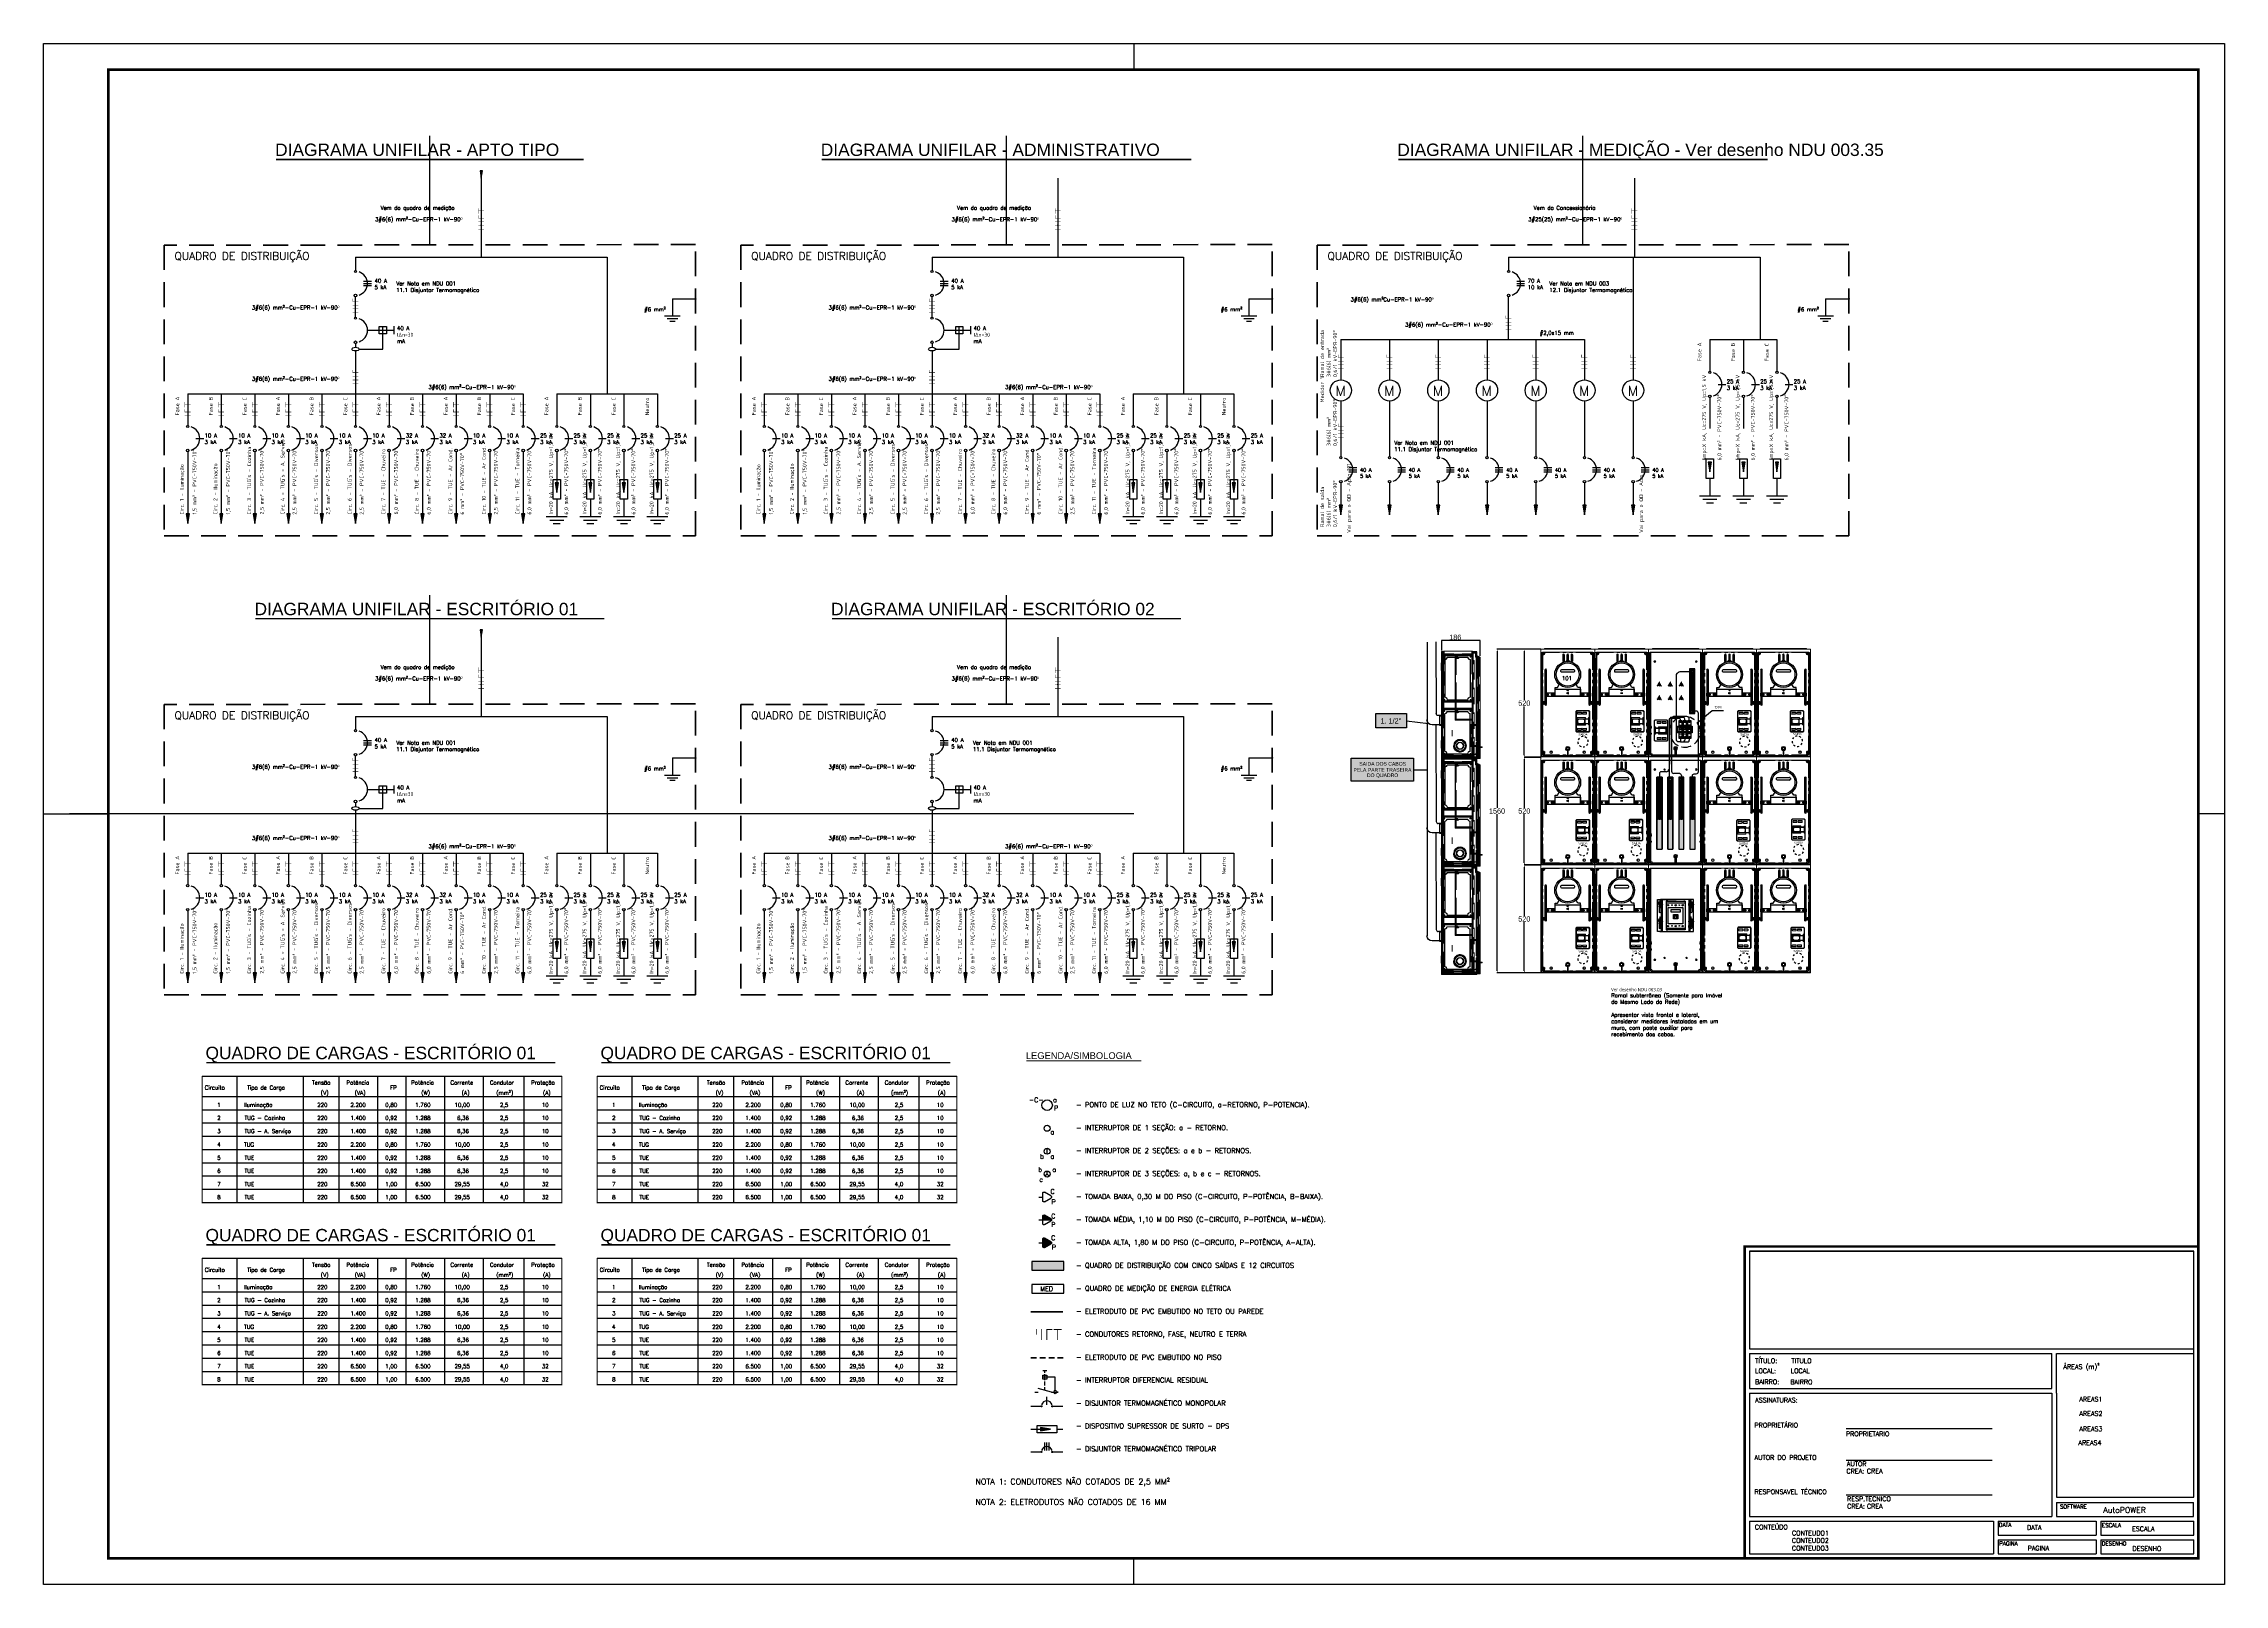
# Model space of a CAD drawing. Header units: millimetres. Extents: x 2788 to 2954, y 1337 to 1391.
# Drawn here: x 2875.97 to 2918.02, y 1336.55 to 1366.25 of the extents above; entities that cross this region are included whole.
import ezdxf
from ezdxf.enums import TextEntityAlignment as Align

# ---------------------------------------------------------------- set-up
doc = ezdxf.new("R2010")
doc.units = ezdxf.units.MM
doc.linetypes.add('HIDDEN', pattern=[0.375, 0.25, -0.125])
doc.linetypes.add('HIDDEN2', pattern=[4.7625, 3.175, -1.5875])
for name, color, linetype in [('Diagrama Unifilar', 7, 'Continuous'), ('ILUMINACAO', 1, 'Continuous'), ('INTERRUPTORES', 1, 'Continuous'), ('LEGENDAS', 7, 'Continuous'), ('PDF_0', 7, 'Continuous'), ('PDF_Texto', 7, 'Continuous'), ('PDF_VPORTS', 7, 'Continuous'), ('TOMADAS-ENERGIA', 1, 'Continuous')]:
    doc.layers.add(name, color=color, linetype=linetype)
doc.layers.add('ELETRODUTO', color=5, linetype='Continuous', lineweight=50)
doc.layers.add('TOMADAS', color=1, linetype='Continuous', lineweight=25)
doc.styles.add('AENGESTYLE', font='isocp.shx', dxfattribs={"height": 125})
doc.styles.add('ANACECILIA', font='swissel.ttf')
doc.styles.add('PDF Arial', font='arial.ttf')
doc.styles.add('PDF Times New Roman', font='times.ttf')
doc.styles.add('PDF Verdana', font='verdana.ttf')
doc.styles.add('ROMANS', font='romans.shx', dxfattribs={"height": 0.002})
doc.styles.add('ROMMANS', font='ROMANS.shx', dxfattribs={"height": 100})
doc.styles.get("Standard").update_dxf_attribs({"font": 'arial.ttf'})

# ---------------------------------------------------------------- blocks, each defined once
blk = doc.blocks.new('A$C4C292237')
at = {"linetype": 'Continuous'}
for p, q in [((1.1, 0.573), (0, 0.573)), ((0, 0.573), (0, 0.273)), ((0, 0.273), (1.1, 0.273)), ((1.1, 0.273), (1.1, 0.573))]:
    blk.add_line(p, q, dxfattribs=at)
at = {"linetype": 'Continuous', "style": 'ROMANS'}
blk.add_text('MED', height=0.16, dxfattribs=at).set_placement((0.294, 0.345))
at = {"linetype": 'Continuous', "style": 'ROMANS', "flags": 8}
blk.add_attdef('002', text='', height=0.16, dxfattribs=at).set_placement((0.525, 0.742), align=Align.MIDDLE_CENTER)
blk.add_attdef('020', text='', height=0.16, dxfattribs=at).set_placement((0.539, 0.08), align=Align.MIDDLE_RIGHT)
blk = doc.blocks.new('Ir1s01')
blk.add_circle((0, 1.02), 1.02)
at = {"style": 'ROMANS', "flags": 8}
blk.add_attdef('009', text='', height=1.6, dxfattribs=at).set_placement((1.81, 2.29), align=Align.MIDDLE_CENTER)
blk = doc.blocks.new('Ir3s03')
for p, q in [((0, 1.02), (-0.72, 0.3)), ((0, 1.02), (0, 2.03)), ((0.72, 0.3), (0, 1.02)), ((0, 1.02), (0, 1.02))]:
    blk.add_line(p, q)
blk.add_circle((0, 1.02), 1.02)
at = {"style": 'ROMANS', "flags": 8}
for tag, p in [('031', (-2.03, -0.12)), ('030', (-1.77, 2.54)), ('009', (1.79, 2.54))]:
    blk.add_attdef(tag, text='', height=1.6, dxfattribs=at).set_placement(p, align=Align.MIDDLE_CENTER)
blk = doc.blocks.new('IR2S02')
blk.add_line((0, 0), (0, 2.03))
blk.add_circle((0, 1.02), 1.02)
at = {"style": 'ROMANS', "flags": 8}
for tag, p in [('030', (-1.74, 2.3)), ('009', (1.81, 2.29))]:
    blk.add_attdef(tag, text='', height=1.6, dxfattribs=at).set_placement(p, align=Align.MIDDLE_CENTER)
blk = doc.blocks.new('TEBAI01')
for p, q in [((-1.62, 1.95), (-0.35, 4.14)), ((-1.3, 1.32), (1.28, 1.32)), ((0, 0), (0, 1.32)), ((0.35, 4.14), (1.63, 1.92))]:
    blk.add_line(p, q)
for centre, start, end in [((-1.3, 1.71), 143.13324, 270.77697), ((0, 3.97), 26.04787, 153.95213), ((1.3, 1.71), 267.18113, 32.56886)]:
    blk.add_arc(centre, 0.393, start, end)
at = {"style": 'ROMANS', "flags": 8}
for tag, p in [('020', (-5.03, 2.2)), ('001', (3.56, 2.23))]:
    blk.add_attdef(tag, text='', height=1.6, dxfattribs=at).set_placement(p, align=Align.MIDDLE_CENTER)
blk = doc.blocks.new('TEMED02')
for p, q in [((-1.62, 1.95), (-0.35, 4.14)), ((-1.3, 1.32), (1.28, 1.32)), ((0, 1.32), (0, 4.36)), ((0, 0), (0, 1.32)), ((0.35, 4.14), (1.63, 1.92))]:
    blk.add_line(p, q)
for centre, start, end in [((-1.3, 1.71), 143.13324, 270.77697), ((0, 3.97), 26.04787, 153.95213), ((1.3, 1.71), 267.18113, 32.56886)]:
    blk.add_arc(centre, 0.393, start, end)
at = {"linetype": 'Continuous'}
for points in [[(0, 4.36), (1.63, 1.92), (0.21, 4.3)], [(1.63, 1.92), (0, 4.36), (1.69, 1.72)], [(0, 1.32), (1.69, 1.72), (0, 4.36)], [(1.69, 1.72), (0, 1.32), (1.64, 1.52)], [(1.28, 1.32), (1.64, 1.52), (0, 1.32)], [(0.35, 4.14), (0.21, 4.3), (1.63, 1.92)], [(1.64, 1.52), (1.28, 1.32), (1.49, 1.37)]]:
    blk.add_solid(points, dxfattribs=at)
at = {"style": 'ROMANS', "flags": 8}
for tag, p in [('020', (-4.96, 2.19)), ('001', (3.39, 2.17))]:
    blk.add_attdef(tag, text='', height=1.6, dxfattribs=at).set_placement(p, align=Align.MIDDLE_CENTER)
blk = doc.blocks.new('TEALT03')
for p, q in [((-1.62, 1.95), (-0.35, 4.14)), ((-1.3, 1.32), (1.28, 1.32)), ((0, 0), (0, 1.32)), ((0.35, 4.14), (1.63, 1.92))]:
    blk.add_line(p, q)
for centre, start, end in [((-1.3, 1.71), 143.13324, 270.77697), ((0, 3.97), 26.04787, 153.95213), ((1.3, 1.71), 267.18113, 32.56886)]:
    blk.add_arc(centre, 0.393, start, end)
at = {"linetype": 'Continuous'}
for points in [[(-1.69, 1.75), (1.28, 1.32), (-1.62, 1.95)], [(1.28, 1.32), (-1.69, 1.75), (-1.31, 1.32)], [(-1.66, 1.54), (-1.31, 1.32), (-1.69, 1.75)], [(-1.31, 1.32), (-1.66, 1.54), (-1.51, 1.38)], [(-1.62, 1.95), (1.49, 1.37), (-0.35, 4.14)], [(1.49, 1.37), (-1.62, 1.95), (1.28, 1.32)], [(-0.35, 4.14), (1.64, 1.52), (-0.21, 4.3)], [(1.64, 1.52), (-0.35, 4.14), (1.49, 1.37)], [(-0.21, 4.3), (1.69, 1.72), (0, 4.36)], [(1.69, 1.72), (-0.21, 4.3), (1.64, 1.52)], [(0, 4.36), (1.63, 1.92), (0.21, 4.3)], [(1.63, 1.92), (0, 4.36), (1.69, 1.72)], [(0.35, 4.14), (0.21, 4.3), (1.63, 1.92)]]:
    blk.add_solid(points, dxfattribs=at)
at = {"style": 'ROMANS', "flags": 8}
for tag, p in [('020', (-4.82, 2.03)), ('001', (3.51, 2.07))]:
    blk.add_attdef(tag, text='', height=1.6, dxfattribs=at).set_placement(p, align=Align.MIDDLE_CENTER)
blk = doc.blocks.new('A$C01B325C3')
for p, q in [((0.056, 0.194), (0.157, 0.569)), ((0.113, 0.087), (0.481, 0.087)), ((0.481, 0.087), (0.481, 0.438)), ((0.659, 0.321), (0.659, 0.442))]:
    blk.add_line(p, q)
blk.add_lwpolyline([(0.538, 0.325), (0.425, 0.325), (0.425, 0.438), (0.538, 0.438)], close=True)
blk.add_ellipse((0.056, 0.087), major_axis=(-0.0562, 0), ratio=0.5)
at = {"layer": 'Diagrama Unifilar'}
for p, q in [((0.056, 0.666), (0.056, 0.569)), ((0.056, 0.194), (0.056, 0)), ((0.056, 0), (0.056, 0.059)), ((0.106, 0.381), (0.197, 0.381)), ((0.239, 0.381), (0.355, 0.381)), ((0.397, 0.381), (0.566, 0.381)), ((0.608, 0.381), (0.659, 0.381))]:
    blk.add_line(p, q, dxfattribs=at)
at = {"style": 'ROMANS', "flags": 8}
for tag, p in [('001', (0.691, 0.452)), ('009', (0.692, 0.325))]:
    blk.add_attdef(tag, text='', height=0.08, dxfattribs=at).set_placement(p, align=Align.MIDDLE_LEFT)
blk = doc.blocks.new('A$C7F555F9E')
at = {"linetype": 'Continuous'}
for p, q in [((0.55, 0.262), (0, 0.262)), ((0, 0.262), (0, 0.112)), ((0, 0.112), (0.55, 0.112)), ((0.55, 0.112), (0.55, 0.262))]:
    blk.add_line(p, q, dxfattribs=at)
at = {"linetype": 'Continuous', "style": 'ROMANS', "flags": 8}
blk.add_attdef('002', text='', height=0.08, dxfattribs=at).set_placement((0.263, 0.346), align=Align.MIDDLE_CENTER)
blk.add_attdef('020', text='', height=0.08, dxfattribs=at).set_placement((0.275, 0.04), align=Align.MIDDLE_RIGHT)
blk = doc.blocks.new('A$C0BD3781F')
blk.add_circle((0.36, 0.36), 0.36)
at = {"style": 'ROMANS', "flags": 8}
for tag, p in [('001', (0.19, 0.47)), ('020', (0.36, 0.23)), ('009', (0.5, 0.47))]:
    blk.add_attdef(tag, text='', height=0.16, dxfattribs=at).set_placement(p, align=Align.MIDDLE_CENTER)

msp = doc.modelspace()

# ---------------------------------------------------------------- hatches: boundary and pattern name
for points in [[(2884.434, 1363.796), (2884.387, 1363.796), (2884.41, 1363.655)], [(2908.132, 1358.182), (2908.069, 1358.182), (2908.1, 1357.994)], [(2908.779, 1358.182), (2908.716, 1358.182), (2908.747, 1357.994)], [(2909.426, 1358.182), (2909.363, 1358.182), (2909.394, 1357.994)], [(2885.897, 1357.782), (2885.834, 1357.782), (2885.866, 1357.593)], [(2886.544, 1357.782), (2886.481, 1357.782), (2886.513, 1357.593)], [(2887.191, 1357.782), (2887.128, 1357.782), (2887.159, 1357.593)], [(2887.838, 1357.782), (2887.775, 1357.782), (2887.806, 1357.593)], [(2897.015, 1357.782), (2896.952, 1357.782), (2896.983, 1357.593)], [(2897.661, 1357.782), (2897.599, 1357.782), (2897.63, 1357.593)], [(2898.308, 1357.782), (2898.245, 1357.782), (2898.277, 1357.593)], [(2898.955, 1357.782), (2898.892, 1357.782), (2898.924, 1357.593)], [(2878.782, 1357.185), (2878.719, 1357.185), (2878.75, 1356.997)], [(2879.429, 1357.185), (2879.366, 1357.185), (2879.397, 1356.997)], [(2880.076, 1357.185), (2880.013, 1357.185), (2880.044, 1356.997)], [(2880.722, 1357.185), (2880.659, 1357.185), (2880.691, 1356.997)], [(2881.369, 1357.185), (2881.306, 1357.185), (2881.338, 1356.997)], [(2882.016, 1357.185), (2881.953, 1357.185), (2881.985, 1356.997)], [(2882.663, 1357.185), (2882.6, 1357.185), (2882.631, 1356.997)], [(2883.31, 1357.185), (2883.247, 1357.185), (2883.278, 1356.997)], [(2883.957, 1357.185), (2883.894, 1357.185), (2883.925, 1356.997)], [(2884.604, 1357.185), (2884.541, 1357.185), (2884.572, 1356.997)], [(2885.25, 1357.185), (2885.187, 1357.185), (2885.219, 1356.997)], [(2889.899, 1357.185), (2889.836, 1357.185), (2889.868, 1356.997)], [(2890.546, 1357.185), (2890.483, 1357.185), (2890.515, 1356.997)], [(2891.193, 1357.185), (2891.13, 1357.185), (2891.161, 1356.997)], [(2891.84, 1357.185), (2891.777, 1357.185), (2891.808, 1356.997)], [(2892.487, 1357.185), (2892.424, 1357.185), (2892.455, 1356.997)], [(2893.133, 1357.185), (2893.071, 1357.185), (2893.102, 1356.997)], [(2893.78, 1357.185), (2893.717, 1357.185), (2893.749, 1356.997)], [(2894.427, 1357.185), (2894.364, 1357.185), (2894.396, 1356.997)], [(2895.074, 1357.185), (2895.011, 1357.185), (2895.043, 1356.997)], [(2895.721, 1357.185), (2895.658, 1357.185), (2895.689, 1356.997)], [(2896.368, 1357.185), (2896.305, 1357.185), (2896.336, 1356.997)], [(2901.016, 1357.35), (2900.954, 1357.35), (2900.985, 1357.161)], [(2901.956, 1357.35), (2901.893, 1357.35), (2901.924, 1357.161)], [(2902.895, 1357.35), (2902.832, 1357.35), (2902.864, 1357.161)], [(2903.835, 1357.35), (2903.772, 1357.35), (2903.803, 1357.161)], [(2904.774, 1357.35), (2904.711, 1357.35), (2904.742, 1357.161)], [(2905.713, 1357.35), (2905.65, 1357.35), (2905.682, 1357.161)], [(2906.653, 1357.35), (2906.59, 1357.35), (2906.621, 1357.161)], [(2884.434, 1354.944), (2884.387, 1354.944), (2884.41, 1354.803)], [(2885.897, 1348.93), (2885.834, 1348.93), (2885.866, 1348.741)], [(2886.544, 1348.93), (2886.481, 1348.93), (2886.513, 1348.741)], [(2887.191, 1348.93), (2887.128, 1348.93), (2887.159, 1348.741)], [(2887.838, 1348.93), (2887.775, 1348.93), (2887.806, 1348.741)], [(2897.015, 1348.93), (2896.952, 1348.93), (2896.983, 1348.741)], [(2897.661, 1348.93), (2897.599, 1348.93), (2897.63, 1348.741)], [(2898.308, 1348.93), (2898.245, 1348.93), (2898.277, 1348.741)], [(2898.955, 1348.93), (2898.892, 1348.93), (2898.924, 1348.741)], [(2878.782, 1348.333), (2878.719, 1348.333), (2878.75, 1348.144)], [(2879.429, 1348.333), (2879.366, 1348.333), (2879.397, 1348.144)], [(2880.076, 1348.333), (2880.013, 1348.333), (2880.044, 1348.144)], [(2880.722, 1348.333), (2880.659, 1348.333), (2880.691, 1348.144)], [(2881.369, 1348.333), (2881.306, 1348.333), (2881.338, 1348.144)], [(2882.016, 1348.333), (2881.953, 1348.333), (2881.985, 1348.144)], [(2882.663, 1348.333), (2882.6, 1348.333), (2882.631, 1348.144)], [(2883.31, 1348.333), (2883.247, 1348.333), (2883.278, 1348.144)], [(2883.957, 1348.333), (2883.894, 1348.333), (2883.925, 1348.144)], [(2884.604, 1348.333), (2884.541, 1348.333), (2884.572, 1348.144)], [(2885.25, 1348.333), (2885.187, 1348.333), (2885.219, 1348.144)], [(2889.899, 1348.333), (2889.836, 1348.333), (2889.868, 1348.144)], [(2890.546, 1348.333), (2890.483, 1348.333), (2890.515, 1348.144)], [(2891.193, 1348.333), (2891.13, 1348.333), (2891.161, 1348.144)], [(2891.84, 1348.333), (2891.777, 1348.333), (2891.808, 1348.144)], [(2892.487, 1348.333), (2892.424, 1348.333), (2892.455, 1348.144)], [(2893.133, 1348.333), (2893.071, 1348.333), (2893.102, 1348.144)], [(2893.78, 1348.333), (2893.717, 1348.333), (2893.749, 1348.144)], [(2894.427, 1348.333), (2894.364, 1348.333), (2894.396, 1348.144)], [(2895.074, 1348.333), (2895.011, 1348.333), (2895.043, 1348.144)], [(2895.721, 1348.333), (2895.658, 1348.333), (2895.689, 1348.144)], [(2896.368, 1348.333), (2896.305, 1348.333), (2896.336, 1348.144)], [(2895.194, 1339.57), (2895.194, 1339.507), (2895.383, 1339.539)]]:
    msp.add_hatch(color=256).paths.add_polyline_path(points)
at = {"layer": 'Diagrama Unifilar'}
for points in [[(2879.026, 1345.95), (2879.033, 1345.95), (2879.033, 1346.342), (2879.026, 1346.342)], [(2886.642, 1345.95), (2886.648, 1345.95), (2886.648, 1346.342), (2886.642, 1346.342)], [(2879.026, 1342.439), (2879.033, 1342.439), (2879.033, 1342.83), (2879.026, 1342.83)], [(2886.642, 1342.439), (2886.648, 1342.439), (2886.648, 1342.83), (2886.642, 1342.83)]]:
    msp.add_hatch(color=256, dxfattribs=at).paths.add_polyline_path(points)
at = {"layer": 'TOMADAS'}
h = msp.add_hatch(color=256, dxfattribs=at)
h.dxf.hatch_style = 1
h.paths.add_polyline_path([(2895.642, 1342.771), (2895.023, 1342.771), (2895.023, 1342.603), (2895.642, 1342.603)])

# ---------------------------------------------------------------- linework, layer by layer
for p, q in [((2875.971, 1336.547), (2875.971, 1366.247)), ((2875.971, 1366.247), (2918.021, 1366.247)), ((2896.996, 1366.247), (2896.996, 1365.747)), ((2918.021, 1366.247), (2918.021, 1336.547)), ((2883.418, 1362.375), (2883.418, 1364.467)), ((2894.536, 1362.375), (2894.536, 1364.467)), ((2905.653, 1362.375), (2905.653, 1364.467)), ((2884.434, 1363.796), (2884.387, 1363.796)), ((2884.387, 1363.796), (2884.41, 1363.655)), ((2884.41, 1363.655), (2884.434, 1363.796)), ((2881.985, 1362.131), (2886.836, 1362.131)), ((2893.102, 1362.131), (2897.953, 1362.131)), ((2904.219, 1362.131), (2909.071, 1362.131)), ((2882.511, 1360.359), (2882.511, 1360.792)), ((2882.731, 1360.647), (2882.731, 1360.798)), ((2893.628, 1360.359), (2893.628, 1360.792)), ((2893.848, 1360.647), (2893.848, 1360.798)), ((2882.054, 1360.359), (2882.511, 1360.359)), ((2882.217, 1360.723), (2882.731, 1360.723)), ((2893.172, 1360.359), (2893.628, 1360.359)), ((2893.334, 1360.723), (2893.848, 1360.723)), ((2908.1, 1358.245), (2908.1, 1358.245)), ((2908.747, 1358.245), (2908.747, 1358.245)), ((2909.394, 1358.245), (2909.394, 1358.245)), ((2885.866, 1357.844), (2885.866, 1357.844)), ((2886.513, 1357.844), (2886.513, 1357.844)), ((2887.159, 1357.844), (2887.159, 1357.844)), ((2887.806, 1357.844), (2887.806, 1357.844)), ((2896.983, 1357.844), (2896.983, 1357.844)), ((2897.63, 1357.844), (2897.63, 1357.844)), ((2898.277, 1357.844), (2898.277, 1357.844)), ((2898.924, 1357.844), (2898.924, 1357.844)), ((2908.132, 1358.182), (2908.069, 1358.182)), ((2908.069, 1358.182), (2908.1, 1357.994)), ((2908.1, 1357.994), (2908.132, 1358.182)), ((2908.779, 1358.182), (2908.716, 1358.182)), ((2908.716, 1358.182), (2908.747, 1357.994)), ((2908.747, 1357.994), (2908.779, 1358.182)), ((2909.426, 1358.182), (2909.363, 1358.182)), ((2909.363, 1358.182), (2909.394, 1357.994)), ((2909.394, 1357.994), (2909.426, 1358.182)), ((2885.897, 1357.782), (2885.834, 1357.782)), ((2885.834, 1357.782), (2885.866, 1357.593)), ((2885.866, 1357.593), (2885.897, 1357.782)), ((2886.544, 1357.782), (2886.481, 1357.782)), ((2886.481, 1357.782), (2886.513, 1357.593)), ((2886.513, 1357.593), (2886.544, 1357.782)), ((2887.191, 1357.782), (2887.128, 1357.782)), ((2887.128, 1357.782), (2887.159, 1357.593)), ((2887.159, 1357.593), (2887.191, 1357.782)), ((2887.838, 1357.782), (2887.775, 1357.782)), ((2887.775, 1357.782), (2887.806, 1357.593)), ((2887.806, 1357.593), (2887.838, 1357.782)), ((2897.015, 1357.782), (2896.952, 1357.782)), ((2896.952, 1357.782), (2896.983, 1357.593)), ((2896.983, 1357.593), (2897.015, 1357.782)), ((2897.661, 1357.782), (2897.599, 1357.782)), ((2897.599, 1357.782), (2897.63, 1357.593)), ((2897.63, 1357.593), (2897.661, 1357.782)), ((2898.308, 1357.782), (2898.245, 1357.782)), ((2898.245, 1357.782), (2898.277, 1357.593)), ((2898.277, 1357.593), (2898.308, 1357.782)), ((2898.955, 1357.782), (2898.892, 1357.782)), ((2898.892, 1357.782), (2898.924, 1357.593)), ((2898.924, 1357.593), (2898.955, 1357.782)), ((2878.782, 1357.185), (2878.719, 1357.185)), ((2878.719, 1357.185), (2878.75, 1356.997)), ((2878.75, 1356.997), (2878.782, 1357.185)), ((2878.75, 1356.997), (2878.75, 1356.997)), ((2879.429, 1357.185), (2879.366, 1357.185)), ((2879.366, 1357.185), (2879.397, 1356.997)), ((2879.397, 1356.997), (2879.429, 1357.185)), ((2879.397, 1356.997), (2879.397, 1356.997)), ((2880.076, 1357.185), (2880.013, 1357.185)), ((2880.013, 1357.185), (2880.044, 1356.997)), ((2880.044, 1356.997), (2880.076, 1357.185)), ((2880.044, 1356.997), (2880.044, 1356.997)), ((2880.722, 1357.185), (2880.659, 1357.185)), ((2880.659, 1357.185), (2880.691, 1356.997)), ((2880.691, 1356.997), (2880.722, 1357.185)), ((2880.691, 1356.997), (2880.691, 1356.997)), ((2881.369, 1357.185), (2881.306, 1357.185)), ((2881.306, 1357.185), (2881.338, 1356.997)), ((2881.338, 1356.997), (2881.369, 1357.185)), ((2881.338, 1356.997), (2881.338, 1356.997)), ((2882.016, 1357.185), (2881.953, 1357.185)), ((2881.953, 1357.185), (2881.985, 1356.997)), ((2881.985, 1356.997), (2882.016, 1357.185)), ((2881.985, 1356.997), (2881.985, 1356.997)), ((2882.663, 1357.185), (2882.6, 1357.185)), ((2882.6, 1357.185), (2882.631, 1356.997)), ((2882.631, 1356.997), (2882.663, 1357.185)), ((2882.631, 1356.997), (2882.631, 1356.997)), ((2883.31, 1357.185), (2883.247, 1357.185)), ((2883.247, 1357.185), (2883.278, 1356.997)), ((2883.278, 1356.997), (2883.31, 1357.185)), ((2883.278, 1356.997), (2883.278, 1356.997)), ((2883.957, 1357.185), (2883.894, 1357.185)), ((2883.894, 1357.185), (2883.925, 1356.997)), ((2883.925, 1356.997), (2883.957, 1357.185)), ((2883.925, 1356.997), (2883.925, 1356.997)), ((2884.604, 1357.185), (2884.541, 1357.185)), ((2884.541, 1357.185), (2884.572, 1356.997)), ((2884.572, 1356.997), (2884.604, 1357.185)), ((2884.572, 1356.997), (2884.572, 1356.997)), ((2885.25, 1357.185), (2885.187, 1357.185)), ((2885.187, 1357.185), (2885.219, 1356.997)), ((2885.219, 1356.997), (2885.25, 1357.185)), ((2885.219, 1356.997), (2885.219, 1356.997)), ((2889.899, 1357.185), (2889.836, 1357.185)), ((2889.836, 1357.185), (2889.868, 1356.997)), ((2889.868, 1356.997), (2889.899, 1357.185)), ((2889.868, 1356.997), (2889.868, 1356.997)), ((2890.546, 1357.185), (2890.483, 1357.185)), ((2890.483, 1357.185), (2890.515, 1356.997)), ((2890.515, 1356.997), (2890.546, 1357.185)), ((2890.515, 1356.997), (2890.515, 1356.997)), ((2891.193, 1357.185), (2891.13, 1357.185)), ((2891.13, 1357.185), (2891.161, 1356.997)), ((2891.161, 1356.997), (2891.193, 1357.185)), ((2891.161, 1356.997), (2891.161, 1356.997)), ((2891.84, 1357.185), (2891.777, 1357.185)), ((2891.777, 1357.185), (2891.808, 1356.997)), ((2891.808, 1356.997), (2891.84, 1357.185)), ((2891.808, 1356.997), (2891.808, 1356.997)), ((2892.487, 1357.185), (2892.424, 1357.185)), ((2892.424, 1357.185), (2892.455, 1356.997)), ((2892.455, 1356.997), (2892.487, 1357.185)), ((2892.455, 1356.997), (2892.455, 1356.997)), ((2893.133, 1357.185), (2893.071, 1357.185)), ((2893.071, 1357.185), (2893.102, 1356.997)), ((2893.102, 1356.997), (2893.133, 1357.185)), ((2893.102, 1356.997), (2893.102, 1356.997)), ((2893.78, 1357.185), (2893.717, 1357.185)), ((2893.717, 1357.185), (2893.749, 1356.997)), ((2893.749, 1356.997), (2893.78, 1357.185)), ((2893.749, 1356.997), (2893.749, 1356.997)), ((2894.427, 1357.185), (2894.364, 1357.185)), ((2894.364, 1357.185), (2894.396, 1356.997)), ((2894.396, 1356.997), (2894.427, 1357.185)), ((2894.396, 1356.997), (2894.396, 1356.997)), ((2895.074, 1357.185), (2895.011, 1357.185)), ((2895.011, 1357.185), (2895.043, 1356.997)), ((2895.043, 1356.997), (2895.074, 1357.185)), ((2895.043, 1356.997), (2895.043, 1356.997)), ((2895.721, 1357.185), (2895.658, 1357.185)), ((2895.658, 1357.185), (2895.689, 1356.997)), ((2895.689, 1356.997), (2895.721, 1357.185)), ((2895.689, 1356.997), (2895.689, 1356.997)), ((2896.368, 1357.185), (2896.305, 1357.185)), ((2896.305, 1357.185), (2896.336, 1356.997)), ((2896.336, 1356.997), (2896.368, 1357.185)), ((2896.336, 1356.997), (2896.336, 1356.997)), ((2901.016, 1357.35), (2900.954, 1357.35)), ((2900.954, 1357.35), (2900.985, 1357.161)), ((2900.985, 1357.161), (2901.016, 1357.35)), ((2900.985, 1357.161), (2900.985, 1357.161)), ((2901.956, 1357.35), (2901.893, 1357.35)), ((2901.893, 1357.35), (2901.924, 1357.161)), ((2901.924, 1357.161), (2901.956, 1357.35)), ((2901.924, 1357.161), (2901.924, 1357.161)), ((2902.895, 1357.35), (2902.832, 1357.35)), ((2902.832, 1357.35), (2902.864, 1357.161)), ((2902.864, 1357.161), (2902.895, 1357.35)), ((2902.864, 1357.161), (2902.864, 1357.161)), ((2903.835, 1357.35), (2903.772, 1357.35)), ((2903.772, 1357.35), (2903.803, 1357.161)), ((2903.803, 1357.161), (2903.835, 1357.35)), ((2903.803, 1357.161), (2903.803, 1357.161)), ((2904.774, 1357.35), (2904.711, 1357.35)), ((2904.711, 1357.35), (2904.742, 1357.161)), ((2904.742, 1357.161), (2904.774, 1357.35)), ((2904.742, 1357.161), (2904.742, 1357.161)), ((2905.713, 1357.35), (2905.65, 1357.35)), ((2905.65, 1357.35), (2905.682, 1357.161)), ((2905.682, 1357.161), (2905.713, 1357.35)), ((2905.682, 1357.161), (2905.682, 1357.161)), ((2906.653, 1357.35), (2906.59, 1357.35)), ((2906.59, 1357.35), (2906.621, 1357.161)), ((2906.621, 1357.161), (2906.653, 1357.35)), ((2906.621, 1357.161), (2906.621, 1357.161)), ((2883.418, 1353.523), (2883.418, 1355.615)), ((2894.536, 1353.523), (2894.536, 1355.615)), ((2884.434, 1354.944), (2884.387, 1354.944)), ((2884.387, 1354.944), (2884.41, 1354.803)), ((2884.41, 1354.803), (2884.434, 1354.944)), ((2881.985, 1353.279), (2886.836, 1353.279)), ((2893.102, 1353.279), (2897.953, 1353.279)), ((2882.511, 1351.506), (2882.511, 1351.94)), ((2882.731, 1351.795), (2882.731, 1351.946)), ((2893.628, 1351.506), (2893.628, 1351.94)), ((2893.848, 1351.795), (2893.848, 1351.946)), ((2882.054, 1351.506), (2882.511, 1351.506)), ((2882.217, 1351.87), (2882.731, 1351.87)), ((2893.172, 1351.506), (2893.628, 1351.506)), ((2893.334, 1351.87), (2893.848, 1351.87)), ((2875.971, 1351.397), (2877.221, 1351.397)), ((2896.996, 1351.397), (2876.471, 1351.397)), ((2918.021, 1351.397), (2917.521, 1351.397)), ((2885.866, 1348.992), (2885.866, 1348.992)), ((2886.513, 1348.992), (2886.513, 1348.992)), ((2887.159, 1348.992), (2887.159, 1348.992)), ((2887.806, 1348.992), (2887.806, 1348.992)), ((2896.983, 1348.992), (2896.983, 1348.992)), ((2897.63, 1348.992), (2897.63, 1348.992)), ((2898.277, 1348.992), (2898.277, 1348.992)), ((2898.924, 1348.992), (2898.924, 1348.992)), ((2885.897, 1348.93), (2885.834, 1348.93)), ((2885.834, 1348.93), (2885.866, 1348.741)), ((2885.866, 1348.741), (2885.897, 1348.93)), ((2886.544, 1348.93), (2886.481, 1348.93)), ((2886.481, 1348.93), (2886.513, 1348.741)), ((2886.513, 1348.741), (2886.544, 1348.93)), ((2887.191, 1348.93), (2887.128, 1348.93)), ((2887.128, 1348.93), (2887.159, 1348.741)), ((2887.159, 1348.741), (2887.191, 1348.93)), ((2887.838, 1348.93), (2887.775, 1348.93)), ((2887.775, 1348.93), (2887.806, 1348.741)), ((2887.806, 1348.741), (2887.838, 1348.93)), ((2897.015, 1348.93), (2896.952, 1348.93)), ((2896.952, 1348.93), (2896.983, 1348.741)), ((2896.983, 1348.741), (2897.015, 1348.93)), ((2897.661, 1348.93), (2897.599, 1348.93)), ((2897.599, 1348.93), (2897.63, 1348.741)), ((2897.63, 1348.741), (2897.661, 1348.93)), ((2898.308, 1348.93), (2898.245, 1348.93)), ((2898.245, 1348.93), (2898.277, 1348.741)), ((2898.277, 1348.741), (2898.308, 1348.93)), ((2898.955, 1348.93), (2898.892, 1348.93)), ((2898.892, 1348.93), (2898.924, 1348.741)), ((2898.924, 1348.741), (2898.955, 1348.93)), ((2878.782, 1348.333), (2878.719, 1348.333)), ((2878.719, 1348.333), (2878.75, 1348.144)), ((2878.75, 1348.144), (2878.782, 1348.333)), ((2878.75, 1348.144), (2878.75, 1348.144)), ((2879.429, 1348.333), (2879.366, 1348.333)), ((2879.366, 1348.333), (2879.397, 1348.144)), ((2879.397, 1348.144), (2879.429, 1348.333)), ((2879.397, 1348.144), (2879.397, 1348.144)), ((2880.076, 1348.333), (2880.013, 1348.333)), ((2880.013, 1348.333), (2880.044, 1348.144)), ((2880.044, 1348.144), (2880.076, 1348.333)), ((2880.044, 1348.144), (2880.044, 1348.144)), ((2880.722, 1348.333), (2880.659, 1348.333)), ((2880.659, 1348.333), (2880.691, 1348.144)), ((2880.691, 1348.144), (2880.722, 1348.333)), ((2880.691, 1348.144), (2880.691, 1348.144)), ((2881.369, 1348.333), (2881.306, 1348.333)), ((2881.306, 1348.333), (2881.338, 1348.144)), ((2881.338, 1348.144), (2881.369, 1348.333)), ((2881.338, 1348.144), (2881.338, 1348.144)), ((2882.016, 1348.333), (2881.953, 1348.333)), ((2881.953, 1348.333), (2881.985, 1348.144)), ((2881.985, 1348.144), (2882.016, 1348.333)), ((2881.985, 1348.144), (2881.985, 1348.144)), ((2882.663, 1348.333), (2882.6, 1348.333)), ((2882.6, 1348.333), (2882.631, 1348.144)), ((2882.631, 1348.144), (2882.663, 1348.333)), ((2882.631, 1348.144), (2882.631, 1348.144)), ((2883.31, 1348.333), (2883.247, 1348.333)), ((2883.247, 1348.333), (2883.278, 1348.144)), ((2883.278, 1348.144), (2883.31, 1348.333)), ((2883.278, 1348.144), (2883.278, 1348.144)), ((2883.957, 1348.333), (2883.894, 1348.333)), ((2883.894, 1348.333), (2883.925, 1348.144)), ((2883.925, 1348.144), (2883.957, 1348.333)), ((2883.925, 1348.144), (2883.925, 1348.144)), ((2884.604, 1348.333), (2884.541, 1348.333)), ((2884.541, 1348.333), (2884.572, 1348.144)), ((2884.572, 1348.144), (2884.604, 1348.333)), ((2884.572, 1348.144), (2884.572, 1348.144)), ((2885.25, 1348.333), (2885.187, 1348.333)), ((2885.187, 1348.333), (2885.219, 1348.144)), ((2885.219, 1348.144), (2885.25, 1348.333)), ((2885.219, 1348.144), (2885.219, 1348.144)), ((2889.899, 1348.333), (2889.836, 1348.333)), ((2889.836, 1348.333), (2889.868, 1348.144)), ((2889.868, 1348.144), (2889.899, 1348.333)), ((2889.868, 1348.144), (2889.868, 1348.144)), ((2890.546, 1348.333), (2890.483, 1348.333)), ((2890.483, 1348.333), (2890.515, 1348.144)), ((2890.515, 1348.144), (2890.546, 1348.333)), ((2890.515, 1348.144), (2890.515, 1348.144)), ((2891.193, 1348.333), (2891.13, 1348.333)), ((2891.13, 1348.333), (2891.161, 1348.144)), ((2891.161, 1348.144), (2891.193, 1348.333)), ((2891.161, 1348.144), (2891.161, 1348.144)), ((2891.84, 1348.333), (2891.777, 1348.333)), ((2891.777, 1348.333), (2891.808, 1348.144)), ((2891.808, 1348.144), (2891.84, 1348.333)), ((2891.808, 1348.144), (2891.808, 1348.144)), ((2892.487, 1348.333), (2892.424, 1348.333)), ((2892.424, 1348.333), (2892.455, 1348.144)), ((2892.455, 1348.144), (2892.487, 1348.333)), ((2892.455, 1348.144), (2892.455, 1348.144)), ((2893.133, 1348.333), (2893.071, 1348.333)), ((2893.071, 1348.333), (2893.102, 1348.144)), ((2893.102, 1348.144), (2893.133, 1348.333)), ((2893.102, 1348.144), (2893.102, 1348.144)), ((2893.78, 1348.333), (2893.717, 1348.333)), ((2893.717, 1348.333), (2893.749, 1348.144)), ((2893.749, 1348.144), (2893.78, 1348.333)), ((2893.749, 1348.144), (2893.749, 1348.144)), ((2894.427, 1348.333), (2894.364, 1348.333)), ((2894.364, 1348.333), (2894.396, 1348.144)), ((2894.396, 1348.144), (2894.427, 1348.333)), ((2894.396, 1348.144), (2894.396, 1348.144)), ((2895.074, 1348.333), (2895.011, 1348.333)), ((2895.011, 1348.333), (2895.043, 1348.144)), ((2895.043, 1348.144), (2895.074, 1348.333)), ((2895.043, 1348.144), (2895.043, 1348.144)), ((2895.721, 1348.333), (2895.658, 1348.333)), ((2895.658, 1348.333), (2895.689, 1348.144)), ((2895.689, 1348.144), (2895.721, 1348.333)), ((2895.689, 1348.144), (2895.689, 1348.144)), ((2896.368, 1348.333), (2896.305, 1348.333)), ((2896.305, 1348.333), (2896.336, 1348.144)), ((2896.336, 1348.144), (2896.368, 1348.333)), ((2896.336, 1348.144), (2896.336, 1348.144)), ((2909.058, 1340.919), (2909.075, 1340.937)), ((2895.132, 1339.539), (2895.132, 1339.539)), ((2895.194, 1339.57), (2895.194, 1339.507)), ((2895.383, 1339.539), (2895.194, 1339.57)), ((2895.194, 1339.507), (2895.383, 1339.539)), ((2910.725, 1339.554), (2913.545, 1339.554)), ((2910.725, 1338.944), (2913.545, 1338.944)), ((2910.725, 1338.272), (2913.545, 1338.272)), ((2896.996, 1336.547), (2896.996, 1337.047)), ((2918.021, 1336.547), (2875.971, 1336.547))]:
    msp.add_line(p, q)
at = {"const_width": 0.05}
msp.add_lwpolyline([(2877.221, 1337.047), (2877.221, 1365.747), (2917.521, 1365.747), (2917.521, 1337.047)], close=True, dxfattribs=at)
for points, const_width in [([(2880.452, 1364.014), (2886.385, 1364.014)], 0.029), ([(2890.972, 1364.014), (2898.099, 1364.014)], 0.029), ([(2902.09, 1364.014), (2909.216, 1364.014)], 0.029), ([(2880.054, 1355.161), (2886.782, 1355.161)], 0.029), ([(2891.172, 1355.161), (2897.9, 1355.161)], 0.029), ([(2879.11, 1346.603), (2885.838, 1346.603)], 0.029), ([(2886.726, 1346.603), (2893.454, 1346.603)], 0.029), ([(2894.92, 1346.638), (2897.136, 1346.638)], 0.0156), ([(2879.11, 1343.092), (2885.838, 1343.092)], 0.029), ([(2886.726, 1343.092), (2893.454, 1343.092)], 0.029), ([(2917.521, 1337.047), (2917.521, 1343.06), (2908.771, 1343.06), (2908.771, 1337.047)], 0.05), ([(2895.121, 1341.468), (2895.121, 1341.361)], 0.0152), ([(2895.215, 1341.468), (2895.215, 1341.255)], 0.0152), ([(2895.316, 1341.468), (2895.316, 1341.255)], 0.0152), ([(2895.321, 1341.46), (2895.42, 1341.46)], 0.0152), ([(2895.45, 1341.46), (2895.602, 1341.46)], 0.0152), ([(2895.526, 1341.468), (2895.526, 1341.255)], 0.0152)]:
    msp.add_lwpolyline(points, dxfattribs=dict(const_width=const_width))
for points in [[(2882.58, 1360.653), (2882.441, 1360.653), (2882.441, 1360.792), (2882.58, 1360.792)], [(2893.698, 1360.653), (2893.559, 1360.653), (2893.559, 1360.792), (2893.698, 1360.792)], [(2908.031, 1358.245), (2908.17, 1358.245), (2908.17, 1357.867), (2908.031, 1357.867)], [(2908.678, 1358.245), (2908.816, 1358.245), (2908.816, 1357.867), (2908.678, 1357.867)], [(2909.325, 1358.245), (2909.463, 1358.245), (2909.463, 1357.867), (2909.325, 1357.867)], [(2885.797, 1357.844), (2885.935, 1357.844), (2885.935, 1357.466), (2885.797, 1357.466)], [(2886.443, 1357.844), (2886.582, 1357.844), (2886.582, 1357.466), (2886.443, 1357.466)], [(2887.09, 1357.844), (2887.229, 1357.844), (2887.229, 1357.466), (2887.09, 1357.466)], [(2887.737, 1357.844), (2887.876, 1357.844), (2887.876, 1357.466), (2887.737, 1357.466)], [(2896.914, 1357.844), (2897.052, 1357.844), (2897.052, 1357.466), (2896.914, 1357.466)], [(2897.561, 1357.844), (2897.699, 1357.844), (2897.699, 1357.466), (2897.561, 1357.466)], [(2898.208, 1357.844), (2898.346, 1357.844), (2898.346, 1357.466), (2898.208, 1357.466)], [(2898.855, 1357.844), (2898.993, 1357.844), (2898.993, 1357.466), (2898.855, 1357.466)], [(2882.58, 1351.801), (2882.441, 1351.801), (2882.441, 1351.94), (2882.58, 1351.94)], [(2893.698, 1351.801), (2893.559, 1351.801), (2893.559, 1351.94), (2893.698, 1351.94)], [(2885.797, 1348.992), (2885.935, 1348.992), (2885.935, 1348.614), (2885.797, 1348.614)], [(2886.443, 1348.992), (2886.582, 1348.992), (2886.582, 1348.614), (2886.443, 1348.614)], [(2887.09, 1348.992), (2887.229, 1348.992), (2887.229, 1348.614), (2887.09, 1348.614)], [(2887.737, 1348.992), (2887.876, 1348.992), (2887.876, 1348.614), (2887.737, 1348.614)], [(2896.914, 1348.992), (2897.052, 1348.992), (2897.052, 1348.614), (2896.914, 1348.614)], [(2897.561, 1348.992), (2897.699, 1348.992), (2897.699, 1348.614), (2897.561, 1348.614)], [(2898.208, 1348.992), (2898.346, 1348.992), (2898.346, 1348.614), (2898.208, 1348.614)], [(2898.855, 1348.992), (2898.993, 1348.992), (2898.993, 1348.614), (2898.855, 1348.614)], [(2895.132, 1339.469), (2895.132, 1339.608), (2895.51, 1339.608), (2895.51, 1339.469)]]:
    msp.add_lwpolyline(points, close=True)
for points in [[(2908.861, 1342.97), (2917.431, 1342.97)], [(2908.861, 1342.97), (2908.861, 1341.085)], [(2917.431, 1338.617), (2917.431, 1342.97), (2908.861, 1342.97)], [(2917.431, 1341.085), (2917.431, 1342.97)], [(2908.861, 1341.085), (2917.431, 1341.085)], [(2908.861, 1340.323), (2914.694, 1340.323), (2914.694, 1340.996)], [(2908.861, 1340.996), (2908.861, 1340.323)], [(2908.861, 1340.996), (2914.694, 1340.996)], [(2914.784, 1340.233), (2914.784, 1340.996)], [(2914.784, 1340.996), (2917.431, 1340.996)], [(2917.431, 1338.225), (2917.431, 1340.996)], [(2908.861, 1340.233), (2914.694, 1340.233)], [(2908.861, 1340.233), (2908.861, 1337.855)], [(2914.694, 1340.233), (2914.694, 1337.855)], [(2914.784, 1340.233), (2914.784, 1338.225)], [(2914.783, 1338.125), (2917.428, 1338.125)], [(2914.783, 1338.125), (2914.783, 1337.856)], [(2914.784, 1338.225), (2917.431, 1338.225)], [(2917.428, 1337.856), (2917.428, 1338.125)], [(2908.861, 1337.855), (2914.694, 1337.855)], [(2908.861, 1337.765), (2913.572, 1337.765)], [(2908.861, 1337.765), (2908.861, 1337.137), (2913.572, 1337.137)], [(2913.572, 1337.765), (2913.572, 1337.137)], [(2913.662, 1337.765), (2913.662, 1337.496)], [(2913.662, 1337.765), (2915.547, 1337.765)], [(2914.783, 1337.856), (2917.428, 1337.856)], [(2915.547, 1337.765), (2915.547, 1337.496)], [(2915.636, 1337.765), (2915.636, 1337.496)], [(2915.636, 1337.765), (2917.431, 1337.765)], [(2917.431, 1337.496), (2917.431, 1337.765)], [(2913.662, 1337.496), (2915.547, 1337.496)], [(2913.662, 1337.406), (2913.662, 1337.137)], [(2913.662, 1337.406), (2915.547, 1337.406)], [(2915.547, 1337.406), (2915.547, 1337.137)], [(2915.636, 1337.496), (2917.431, 1337.496)], [(2915.636, 1337.406), (2915.636, 1337.137)], [(2915.636, 1337.406), (2917.431, 1337.406)], [(2915.636, 1337.137), (2917.431, 1337.137), (2917.431, 1337.406)], [(2913.662, 1337.137), (2915.547, 1337.137)]]:
    msp.add_lwpolyline(points)
for centre in [(2888.542, 1361.329), (2899.659, 1361.329), (2910.777, 1361.329), (2888.542, 1352.477), (2899.659, 1352.477)]:
    msp.add_circle(centre, 0.00928)
for centre in [(2881.985, 1360.359), (2893.102, 1360.359), (2881.985, 1351.506), (2893.102, 1351.506)]:
    msp.add_ellipse(centre, major_axis=(-0.0696, 0), ratio=0.5)
at = {"layer": 'Diagrama Unifilar'}
for p, q in [((2884.41, 1363.655), (2884.41, 1362.131)), ((2895.528, 1363.655), (2895.528, 1362.131)), ((2906.645, 1363.655), (2906.645, 1362.131)), ((2881.985, 1362.131), (2881.985, 1361.876)), ((2886.836, 1362.131), (2886.836, 1359.497)), ((2893.102, 1362.131), (2893.102, 1361.876)), ((2897.953, 1362.131), (2897.953, 1359.497)), ((2904.219, 1362.131), (2904.219, 1361.876)), ((2906.621, 1362.131), (2906.621, 1359.765)), ((2909.071, 1362.131), (2909.071, 1360.541)), ((2882.141, 1361.665), (2882.293, 1361.665)), ((2882.141, 1361.623), (2882.293, 1361.623)), ((2882.141, 1361.582), (2882.293, 1361.582)), ((2893.258, 1361.665), (2893.41, 1361.665)), ((2893.258, 1361.623), (2893.41, 1361.623)), ((2893.258, 1361.582), (2893.41, 1361.582)), ((2904.376, 1361.665), (2904.527, 1361.665)), ((2904.376, 1361.623), (2904.527, 1361.623)), ((2904.376, 1361.582), (2904.527, 1361.582)), ((2881.985, 1360.975), (2881.985, 1361.371)), ((2888.096, 1361.329), (2888.542, 1361.329)), ((2888.096, 1361.329), (2888.096, 1361)), ((2893.102, 1360.975), (2893.102, 1361.371)), ((2899.213, 1361.329), (2899.659, 1361.329)), ((2899.213, 1361.329), (2899.213, 1361)), ((2904.219, 1360.541), (2904.219, 1361.371)), ((2910.33, 1361.329), (2910.777, 1361.329)), ((2910.33, 1361.329), (2910.33, 1361)), ((2887.944, 1361), (2888.247, 1361)), ((2887.995, 1360.95), (2888.197, 1360.95)), ((2888.045, 1360.899), (2888.146, 1360.899)), ((2899.061, 1361), (2899.365, 1361)), ((2899.112, 1360.95), (2899.314, 1360.95)), ((2899.163, 1360.899), (2899.264, 1360.899)), ((2910.179, 1361), (2910.482, 1361)), ((2910.229, 1360.95), (2910.432, 1360.95)), ((2910.28, 1360.899), (2910.381, 1360.899)), ((2881.985, 1360.466), (2881.985, 1360.393)), ((2881.985, 1360.324), (2881.985, 1359.497)), ((2893.102, 1360.466), (2893.102, 1360.393)), ((2893.102, 1360.324), (2893.102, 1359.497)), ((2900.985, 1360.541), (2905.682, 1360.541)), ((2900.985, 1360.541), (2900.985, 1359.765)), ((2901.924, 1360.541), (2901.924, 1359.765)), ((2902.864, 1360.541), (2902.864, 1359.765)), ((2903.803, 1360.541), (2903.803, 1359.765)), ((2904.742, 1360.541), (2904.742, 1359.765)), ((2905.682, 1360.541), (2905.682, 1359.765)), ((2908.1, 1360.541), (2908.1, 1359.931)), ((2908.1, 1360.541), (2909.394, 1360.541)), ((2908.747, 1360.541), (2908.747, 1359.931)), ((2909.394, 1360.541), (2909.394, 1359.931)), ((2878.75, 1359.497), (2885.219, 1359.497)), ((2878.75, 1359.497), (2878.75, 1358.888)), ((2879.397, 1359.497), (2879.397, 1358.888)), ((2880.044, 1359.497), (2880.044, 1358.888)), ((2880.691, 1359.497), (2880.691, 1358.888)), ((2881.338, 1359.497), (2881.338, 1358.888)), ((2881.985, 1359.497), (2881.985, 1358.888)), ((2882.631, 1359.497), (2882.631, 1358.888)), ((2883.278, 1359.497), (2883.278, 1358.888)), ((2883.925, 1359.497), (2883.925, 1358.888)), ((2884.572, 1359.497), (2884.572, 1358.888)), ((2885.219, 1359.497), (2885.219, 1358.888)), ((2885.866, 1359.497), (2885.866, 1358.888)), ((2885.866, 1359.497), (2887.806, 1359.497)), ((2886.513, 1359.497), (2886.513, 1358.888)), ((2887.159, 1359.497), (2887.159, 1358.888)), ((2887.806, 1359.497), (2887.806, 1358.888)), ((2889.868, 1359.497), (2896.336, 1359.497)), ((2889.868, 1359.497), (2889.868, 1358.888)), ((2890.515, 1359.497), (2890.515, 1358.888)), ((2891.161, 1359.497), (2891.161, 1358.888)), ((2891.808, 1359.497), (2891.808, 1358.888)), ((2892.455, 1359.497), (2892.455, 1358.888)), ((2893.102, 1359.497), (2893.102, 1358.888)), ((2893.749, 1359.497), (2893.749, 1358.888)), ((2894.396, 1359.497), (2894.396, 1358.888)), ((2895.043, 1359.497), (2895.043, 1358.888)), ((2895.689, 1359.497), (2895.689, 1358.888)), ((2896.336, 1359.497), (2896.336, 1358.888)), ((2896.983, 1359.497), (2896.983, 1358.888)), ((2896.983, 1359.497), (2898.924, 1359.497)), ((2897.63, 1359.497), (2897.63, 1358.888)), ((2898.277, 1359.497), (2898.277, 1358.888)), ((2898.924, 1359.497), (2898.924, 1358.888)), ((2908.257, 1359.678), (2908.408, 1359.678)), ((2908.904, 1359.678), (2909.055, 1359.678)), ((2909.55, 1359.678), (2909.702, 1359.678)), ((2900.985, 1359.358), (2900.985, 1358.287)), ((2901.924, 1359.358), (2901.924, 1358.287)), ((2902.864, 1359.358), (2902.864, 1358.287)), ((2903.803, 1359.358), (2903.803, 1358.287)), ((2904.742, 1359.358), (2904.742, 1358.287)), ((2905.682, 1359.358), (2905.682, 1358.287)), ((2906.621, 1359.358), (2906.621, 1358.287)), ((2908.1, 1359.422), (2908.1, 1358.825)), ((2908.747, 1359.422), (2908.747, 1358.825)), ((2909.394, 1359.422), (2909.394, 1358.825)), ((2878.75, 1358.379), (2878.75, 1357.185)), ((2878.907, 1358.635), (2879.058, 1358.635)), ((2879.397, 1358.379), (2879.397, 1357.185)), ((2879.553, 1358.635), (2879.705, 1358.635)), ((2880.044, 1358.379), (2880.044, 1357.185)), ((2880.2, 1358.635), (2880.352, 1358.635)), ((2880.691, 1358.379), (2880.691, 1357.185)), ((2880.847, 1358.635), (2880.999, 1358.635)), ((2881.338, 1358.379), (2881.338, 1357.185)), ((2881.494, 1358.635), (2881.646, 1358.635)), ((2881.985, 1358.379), (2881.985, 1357.185)), ((2882.141, 1358.635), (2882.293, 1358.635)), ((2882.631, 1358.379), (2882.631, 1357.185)), ((2882.788, 1358.635), (2882.939, 1358.635)), ((2883.278, 1358.379), (2883.278, 1357.185)), ((2883.435, 1358.635), (2883.586, 1358.635)), ((2883.925, 1358.379), (2883.925, 1357.185)), ((2884.081, 1358.635), (2884.233, 1358.635)), ((2884.572, 1358.379), (2884.572, 1357.185)), ((2884.728, 1358.635), (2884.88, 1358.635)), ((2885.219, 1358.379), (2885.219, 1357.185)), ((2885.375, 1358.635), (2885.527, 1358.635)), ((2885.866, 1358.379), (2885.866, 1357.782)), ((2886.022, 1358.635), (2886.174, 1358.635)), ((2886.513, 1358.379), (2886.513, 1357.782)), ((2886.669, 1358.635), (2886.821, 1358.635)), ((2887.159, 1358.379), (2887.159, 1357.782)), ((2887.316, 1358.635), (2887.467, 1358.635)), ((2887.806, 1358.379), (2887.806, 1357.782)), ((2887.963, 1358.635), (2888.114, 1358.635)), ((2889.868, 1358.379), (2889.868, 1357.185)), ((2890.024, 1358.635), (2890.176, 1358.635)), ((2890.515, 1358.379), (2890.515, 1357.185)), ((2890.671, 1358.635), (2890.822, 1358.635)), ((2891.161, 1358.379), (2891.161, 1357.185)), ((2891.318, 1358.635), (2891.469, 1358.635)), ((2891.808, 1358.379), (2891.808, 1357.185)), ((2891.964, 1358.635), (2892.116, 1358.635)), ((2892.455, 1358.379), (2892.455, 1357.185)), ((2892.611, 1358.635), (2892.763, 1358.635)), ((2893.102, 1358.379), (2893.102, 1357.185)), ((2893.258, 1358.635), (2893.41, 1358.635)), ((2893.749, 1358.379), (2893.749, 1357.185)), ((2893.905, 1358.635), (2894.057, 1358.635)), ((2894.396, 1358.379), (2894.396, 1357.185)), ((2894.552, 1358.635), (2894.704, 1358.635)), ((2895.043, 1358.379), (2895.043, 1357.185)), ((2895.199, 1358.635), (2895.35, 1358.635)), ((2895.689, 1358.379), (2895.689, 1357.185)), ((2895.846, 1358.635), (2895.997, 1358.635)), ((2896.336, 1358.379), (2896.336, 1357.185)), ((2896.492, 1358.635), (2896.644, 1358.635)), ((2896.983, 1358.379), (2896.983, 1357.782)), ((2897.139, 1358.635), (2897.291, 1358.635)), ((2897.63, 1358.379), (2897.63, 1357.782)), ((2897.786, 1358.635), (2897.938, 1358.635)), ((2898.277, 1358.379), (2898.277, 1357.782)), ((2898.433, 1358.635), (2898.585, 1358.635)), ((2898.924, 1358.379), (2898.924, 1357.782)), ((2899.08, 1358.635), (2899.232, 1358.635)), ((2901.141, 1358.076), (2901.293, 1358.076)), ((2901.141, 1358.034), (2901.293, 1358.034)), ((2901.141, 1357.992), (2901.293, 1357.992)), ((2902.081, 1358.076), (2902.232, 1358.076)), ((2902.081, 1358.034), (2902.232, 1358.034)), ((2902.081, 1357.992), (2902.232, 1357.992)), ((2903.02, 1358.076), (2903.172, 1358.076)), ((2903.02, 1358.034), (2903.172, 1358.034)), ((2903.02, 1357.992), (2903.172, 1357.992)), ((2903.959, 1358.076), (2904.111, 1358.076)), ((2903.959, 1358.034), (2904.111, 1358.034)), ((2903.959, 1357.992), (2904.111, 1357.992)), ((2904.899, 1358.076), (2905.05, 1358.076)), ((2904.899, 1358.034), (2905.05, 1358.034)), ((2904.899, 1357.992), (2905.05, 1357.992)), ((2905.838, 1358.076), (2905.99, 1358.076)), ((2905.838, 1358.034), (2905.99, 1358.034)), ((2905.838, 1357.992), (2905.99, 1357.992)), ((2906.777, 1358.076), (2906.929, 1358.076)), ((2906.777, 1358.034), (2906.929, 1358.034)), ((2906.777, 1357.992), (2906.929, 1357.992)), ((2908.1, 1357.867), (2908.1, 1357.532)), ((2908.747, 1357.867), (2908.747, 1357.532)), ((2909.394, 1357.867), (2909.394, 1357.532)), ((2885.866, 1357.466), (2885.866, 1357.131)), ((2886.513, 1357.466), (2886.513, 1357.131)), ((2887.159, 1357.466), (2887.159, 1357.131)), ((2887.806, 1357.466), (2887.806, 1357.131)), ((2896.983, 1357.466), (2896.983, 1357.131)), ((2897.63, 1357.466), (2897.63, 1357.131)), ((2898.277, 1357.466), (2898.277, 1357.131)), ((2898.924, 1357.466), (2898.924, 1357.131)), ((2900.985, 1357.778), (2900.985, 1357.35)), ((2901.924, 1357.778), (2901.924, 1357.35)), ((2902.864, 1357.778), (2902.864, 1357.35)), ((2903.803, 1357.778), (2903.803, 1357.35)), ((2904.742, 1357.778), (2904.742, 1357.35)), ((2905.682, 1357.778), (2905.682, 1357.35)), ((2906.621, 1357.778), (2906.621, 1357.35)), ((2907.898, 1357.532), (2908.303, 1357.532)), ((2907.966, 1357.464), (2908.235, 1357.464)), ((2908.033, 1357.397), (2908.168, 1357.397)), ((2908.545, 1357.532), (2908.95, 1357.532)), ((2908.613, 1357.464), (2908.882, 1357.464)), ((2908.68, 1357.397), (2908.815, 1357.397)), ((2909.192, 1357.532), (2909.596, 1357.532)), ((2909.259, 1357.464), (2909.529, 1357.464)), ((2909.327, 1357.397), (2909.462, 1357.397)), ((2885.664, 1357.131), (2886.068, 1357.131)), ((2885.731, 1357.064), (2886.001, 1357.064)), ((2885.798, 1356.997), (2885.933, 1356.997)), ((2886.31, 1357.131), (2886.715, 1357.131)), ((2886.378, 1357.064), (2886.647, 1357.064)), ((2886.445, 1356.997), (2886.58, 1356.997)), ((2886.957, 1357.131), (2887.362, 1357.131)), ((2887.025, 1357.064), (2887.294, 1357.064)), ((2887.092, 1356.997), (2887.227, 1356.997)), ((2887.604, 1357.131), (2888.009, 1357.131)), ((2887.672, 1357.064), (2887.941, 1357.064)), ((2887.739, 1356.997), (2887.874, 1356.997)), ((2896.781, 1357.131), (2897.185, 1357.131)), ((2896.848, 1357.064), (2897.118, 1357.064)), ((2896.916, 1356.997), (2897.051, 1356.997)), ((2897.428, 1357.131), (2897.832, 1357.131)), ((2897.495, 1357.064), (2897.765, 1357.064)), ((2897.563, 1356.997), (2897.697, 1356.997)), ((2898.075, 1357.131), (2898.479, 1357.131)), ((2898.142, 1357.064), (2898.412, 1357.064)), ((2898.209, 1356.997), (2898.344, 1356.997)), ((2898.722, 1357.131), (2899.126, 1357.131)), ((2898.789, 1357.064), (2899.058, 1357.064)), ((2898.856, 1356.997), (2898.991, 1356.997)), ((2884.41, 1354.803), (2884.41, 1353.279)), ((2895.528, 1354.803), (2895.528, 1353.279)), ((2881.985, 1353.279), (2881.985, 1353.024)), ((2886.836, 1353.279), (2886.836, 1350.645)), ((2893.102, 1353.279), (2893.102, 1353.024)), ((2897.953, 1353.279), (2897.953, 1350.645)), ((2882.141, 1352.813), (2882.293, 1352.813)), ((2882.141, 1352.771), (2882.293, 1352.771)), ((2893.258, 1352.813), (2893.41, 1352.813)), ((2893.258, 1352.771), (2893.41, 1352.771)), ((2881.985, 1352.123), (2881.985, 1352.518)), ((2882.141, 1352.729), (2882.293, 1352.729)), ((2888.096, 1352.477), (2888.542, 1352.477)), ((2888.096, 1352.477), (2888.096, 1352.148)), ((2893.102, 1352.123), (2893.102, 1352.518)), ((2893.258, 1352.729), (2893.41, 1352.729)), ((2899.213, 1352.477), (2899.659, 1352.477)), ((2899.213, 1352.477), (2899.213, 1352.148)), ((2887.944, 1352.148), (2888.247, 1352.148)), ((2887.995, 1352.097), (2888.197, 1352.097)), ((2888.045, 1352.047), (2888.146, 1352.047)), ((2899.061, 1352.148), (2899.365, 1352.148)), ((2899.112, 1352.097), (2899.314, 1352.097)), ((2899.163, 1352.047), (2899.264, 1352.047)), ((2881.985, 1351.614), (2881.985, 1351.541)), ((2893.102, 1351.614), (2893.102, 1351.541)), ((2881.985, 1351.471), (2881.985, 1350.645)), ((2893.102, 1351.471), (2893.102, 1350.645)), ((2878.75, 1350.645), (2885.219, 1350.645)), ((2878.75, 1350.645), (2878.75, 1350.036)), ((2879.397, 1350.645), (2879.397, 1350.036)), ((2880.044, 1350.645), (2880.044, 1350.036)), ((2880.691, 1350.645), (2880.691, 1350.036)), ((2881.338, 1350.645), (2881.338, 1350.036)), ((2881.985, 1350.645), (2881.985, 1350.036)), ((2882.631, 1350.645), (2882.631, 1350.036)), ((2883.278, 1350.645), (2883.278, 1350.036)), ((2883.925, 1350.645), (2883.925, 1350.036)), ((2884.572, 1350.645), (2884.572, 1350.036)), ((2885.219, 1350.645), (2885.219, 1350.036)), ((2885.866, 1350.645), (2885.866, 1350.036)), ((2885.866, 1350.645), (2887.806, 1350.645)), ((2886.513, 1350.645), (2886.513, 1350.036)), ((2887.159, 1350.645), (2887.159, 1350.036)), ((2887.806, 1350.645), (2887.806, 1350.036)), ((2889.868, 1350.645), (2896.336, 1350.645)), ((2889.868, 1350.645), (2889.868, 1350.036)), ((2890.515, 1350.645), (2890.515, 1350.036)), ((2891.161, 1350.645), (2891.161, 1350.036)), ((2891.808, 1350.645), (2891.808, 1350.036)), ((2892.455, 1350.645), (2892.455, 1350.036)), ((2893.102, 1350.645), (2893.102, 1350.036)), ((2893.749, 1350.645), (2893.749, 1350.036)), ((2894.396, 1350.645), (2894.396, 1350.036)), ((2895.043, 1350.645), (2895.043, 1350.036)), ((2895.689, 1350.645), (2895.689, 1350.036)), ((2896.336, 1350.645), (2896.336, 1350.036)), ((2896.983, 1350.645), (2896.983, 1350.036)), ((2896.983, 1350.645), (2898.924, 1350.645)), ((2897.63, 1350.645), (2897.63, 1350.036)), ((2898.277, 1350.645), (2898.277, 1350.036)), ((2898.924, 1350.645), (2898.924, 1350.036)), ((2878.75, 1349.527), (2878.75, 1348.333)), ((2878.907, 1349.783), (2879.058, 1349.783)), ((2879.397, 1349.527), (2879.397, 1348.333)), ((2879.553, 1349.783), (2879.705, 1349.783)), ((2880.044, 1349.527), (2880.044, 1348.333)), ((2880.2, 1349.783), (2880.352, 1349.783)), ((2880.691, 1349.527), (2880.691, 1348.333)), ((2880.847, 1349.783), (2880.999, 1349.783)), ((2881.338, 1349.527), (2881.338, 1348.333)), ((2881.494, 1349.783), (2881.646, 1349.783)), ((2881.985, 1349.527), (2881.985, 1348.333)), ((2882.141, 1349.783), (2882.293, 1349.783)), ((2882.631, 1349.527), (2882.631, 1348.333)), ((2882.788, 1349.783), (2882.939, 1349.783)), ((2883.278, 1349.527), (2883.278, 1348.333)), ((2883.435, 1349.783), (2883.586, 1349.783)), ((2883.925, 1349.527), (2883.925, 1348.333)), ((2884.081, 1349.783), (2884.233, 1349.783)), ((2884.572, 1349.527), (2884.572, 1348.333)), ((2884.728, 1349.783), (2884.88, 1349.783)), ((2885.219, 1349.527), (2885.219, 1348.333)), ((2885.375, 1349.783), (2885.527, 1349.783)), ((2885.866, 1349.527), (2885.866, 1348.93)), ((2886.022, 1349.783), (2886.174, 1349.783)), ((2886.513, 1349.527), (2886.513, 1348.93)), ((2886.669, 1349.783), (2886.821, 1349.783)), ((2887.159, 1349.527), (2887.159, 1348.93)), ((2887.316, 1349.783), (2887.467, 1349.783)), ((2887.806, 1349.527), (2887.806, 1348.93)), ((2887.963, 1349.783), (2888.114, 1349.783)), ((2889.868, 1349.527), (2889.868, 1348.333)), ((2890.024, 1349.783), (2890.176, 1349.783)), ((2890.515, 1349.527), (2890.515, 1348.333)), ((2890.671, 1349.783), (2890.822, 1349.783)), ((2891.161, 1349.527), (2891.161, 1348.333)), ((2891.318, 1349.783), (2891.469, 1349.783)), ((2891.808, 1349.527), (2891.808, 1348.333)), ((2891.964, 1349.783), (2892.116, 1349.783)), ((2892.455, 1349.527), (2892.455, 1348.333)), ((2892.611, 1349.783), (2892.763, 1349.783)), ((2893.102, 1349.527), (2893.102, 1348.333)), ((2893.258, 1349.783), (2893.41, 1349.783)), ((2893.749, 1349.527), (2893.749, 1348.333)), ((2893.905, 1349.783), (2894.057, 1349.783)), ((2894.396, 1349.527), (2894.396, 1348.333)), ((2894.552, 1349.783), (2894.704, 1349.783)), ((2895.043, 1349.527), (2895.043, 1348.333)), ((2895.199, 1349.783), (2895.35, 1349.783)), ((2895.689, 1349.527), (2895.689, 1348.333)), ((2895.846, 1349.783), (2895.997, 1349.783)), ((2896.336, 1349.527), (2896.336, 1348.333)), ((2896.492, 1349.783), (2896.644, 1349.783)), ((2896.983, 1349.527), (2896.983, 1348.93)), ((2897.139, 1349.783), (2897.291, 1349.783)), ((2897.63, 1349.527), (2897.63, 1348.93)), ((2897.786, 1349.783), (2897.938, 1349.783)), ((2898.277, 1349.527), (2898.277, 1348.93)), ((2898.433, 1349.783), (2898.585, 1349.783)), ((2898.924, 1349.527), (2898.924, 1348.93)), ((2899.08, 1349.783), (2899.232, 1349.783)), ((2885.866, 1348.614), (2885.866, 1348.279)), ((2886.513, 1348.614), (2886.513, 1348.279)), ((2887.159, 1348.614), (2887.159, 1348.279)), ((2887.806, 1348.614), (2887.806, 1348.279)), ((2896.983, 1348.614), (2896.983, 1348.279)), ((2897.63, 1348.614), (2897.63, 1348.279)), ((2898.277, 1348.614), (2898.277, 1348.279)), ((2898.924, 1348.614), (2898.924, 1348.279)), ((2885.664, 1348.279), (2886.068, 1348.279)), ((2885.731, 1348.212), (2886.001, 1348.212)), ((2885.798, 1348.144), (2885.933, 1348.144)), ((2886.31, 1348.279), (2886.715, 1348.279)), ((2886.378, 1348.212), (2886.647, 1348.212)), ((2886.445, 1348.144), (2886.58, 1348.144)), ((2886.957, 1348.279), (2887.362, 1348.279)), ((2887.025, 1348.212), (2887.294, 1348.212)), ((2887.092, 1348.144), (2887.227, 1348.144)), ((2887.604, 1348.279), (2888.009, 1348.279)), ((2887.672, 1348.212), (2887.941, 1348.212)), ((2887.739, 1348.144), (2887.874, 1348.144)), ((2896.781, 1348.279), (2897.185, 1348.279)), ((2896.848, 1348.212), (2897.118, 1348.212)), ((2896.916, 1348.144), (2897.051, 1348.144)), ((2897.428, 1348.279), (2897.832, 1348.279)), ((2897.495, 1348.212), (2897.765, 1348.212)), ((2897.563, 1348.144), (2897.697, 1348.144)), ((2898.075, 1348.279), (2898.479, 1348.279)), ((2898.142, 1348.212), (2898.412, 1348.212)), ((2898.209, 1348.144), (2898.344, 1348.144)), ((2898.722, 1348.279), (2899.126, 1348.279)), ((2898.789, 1348.212), (2899.058, 1348.212)), ((2898.856, 1348.144), (2898.991, 1348.144)), ((2885.963, 1346.339), (2879.027, 1346.339)), ((2879.705, 1343.901), (2879.705, 1346.339)), ((2880.98, 1343.901), (2880.98, 1346.339)), ((2881.668, 1343.901), (2881.668, 1346.339)), ((2882.414, 1343.901), (2882.414, 1346.339)), ((2882.962, 1343.901), (2882.962, 1346.339)), ((2883.709, 1343.901), (2883.709, 1346.339)), ((2884.455, 1343.901), (2884.455, 1346.339)), ((2885.236, 1343.901), (2885.236, 1346.339)), ((2893.578, 1346.339), (2886.642, 1346.339)), ((2887.321, 1343.901), (2887.321, 1346.339)), ((2888.595, 1343.901), (2888.595, 1346.339)), ((2889.283, 1343.901), (2889.283, 1346.339)), ((2890.03, 1343.901), (2890.03, 1346.339)), ((2890.578, 1343.901), (2890.578, 1346.339)), ((2891.324, 1343.901), (2891.324, 1346.339)), ((2892.07, 1343.901), (2892.07, 1346.339)), ((2892.851, 1343.901), (2892.851, 1346.339)), ((2885.963, 1345.947), (2879.027, 1345.947)), ((2885.963, 1345.947), (2879.027, 1345.947)), ((2885.963, 1345.691), (2879.027, 1345.691)), ((2893.578, 1345.947), (2886.642, 1345.947)), ((2893.578, 1345.947), (2886.642, 1345.947)), ((2893.578, 1345.691), (2886.642, 1345.691)), ((2885.963, 1345.436), (2879.027, 1345.436)), ((2885.963, 1345.18), (2879.027, 1345.18)), ((2893.578, 1345.436), (2886.642, 1345.436)), ((2893.578, 1345.18), (2886.642, 1345.18)), ((2885.963, 1344.925), (2879.027, 1344.925)), ((2893.578, 1344.925), (2886.642, 1344.925)), ((2885.963, 1344.669), (2879.027, 1344.669)), ((2885.963, 1344.414), (2879.027, 1344.414)), ((2893.578, 1344.669), (2886.642, 1344.669)), ((2893.578, 1344.414), (2886.642, 1344.414)), ((2885.963, 1344.158), (2879.027, 1344.158)), ((2893.578, 1344.158), (2886.642, 1344.158)), ((2885.963, 1343.903), (2879.027, 1343.903)), ((2893.578, 1343.903), (2886.642, 1343.903)), ((2885.963, 1342.828), (2879.027, 1342.828)), ((2879.705, 1340.39), (2879.705, 1342.828)), ((2880.98, 1340.39), (2880.98, 1342.828)), ((2881.668, 1340.39), (2881.668, 1342.828)), ((2882.414, 1340.39), (2882.414, 1342.828)), ((2882.962, 1340.39), (2882.962, 1342.828)), ((2883.709, 1340.39), (2883.709, 1342.828)), ((2884.455, 1340.39), (2884.455, 1342.828)), ((2885.236, 1340.39), (2885.236, 1342.828)), ((2893.578, 1342.828), (2886.642, 1342.828)), ((2887.321, 1340.39), (2887.321, 1342.828)), ((2888.595, 1340.39), (2888.595, 1342.828)), ((2889.283, 1340.39), (2889.283, 1342.828)), ((2890.03, 1340.39), (2890.03, 1342.828)), ((2890.578, 1340.39), (2890.578, 1342.828)), ((2891.324, 1340.39), (2891.324, 1342.828)), ((2892.07, 1340.39), (2892.07, 1342.828)), ((2892.851, 1340.39), (2892.851, 1342.828)), ((2885.963, 1342.435), (2879.027, 1342.435)), ((2885.963, 1342.435), (2879.027, 1342.435)), ((2893.578, 1342.435), (2886.642, 1342.435)), ((2893.578, 1342.435), (2886.642, 1342.435)), ((2885.963, 1342.18), (2879.027, 1342.18)), ((2885.963, 1341.924), (2879.027, 1341.924)), ((2893.578, 1342.18), (2886.642, 1342.18)), ((2893.578, 1341.924), (2886.642, 1341.924)), ((2885.963, 1341.669), (2879.027, 1341.669)), ((2885.963, 1341.413), (2879.027, 1341.413)), ((2893.578, 1341.669), (2886.642, 1341.669)), ((2893.578, 1341.413), (2886.642, 1341.413)), ((2885.963, 1341.158), (2879.027, 1341.158)), ((2893.578, 1341.158), (2886.642, 1341.158)), ((2885.963, 1340.902), (2879.027, 1340.902)), ((2885.963, 1340.647), (2879.027, 1340.647)), ((2893.578, 1340.902), (2886.642, 1340.902)), ((2893.578, 1340.647), (2886.642, 1340.647)), ((2885.963, 1340.391), (2879.027, 1340.391)), ((2893.578, 1340.391), (2886.642, 1340.391)), ((2895.316, 1340.008), (2895.316, 1340.16)), ((2895.007, 1339.979), (2895.201, 1339.979)), ((2895.433, 1339.979), (2895.625, 1339.979)), ((2895.007, 1339.539), (2895.194, 1339.539)), ((2895.51, 1339.539), (2895.625, 1339.539)), ((2895.007, 1339.099), (2895.201, 1339.099)), ((2895.274, 1339.128), (2895.274, 1339.28)), ((2895.316, 1339.128), (2895.316, 1339.28)), ((2895.358, 1339.128), (2895.358, 1339.28)), ((2895.433, 1339.099), (2895.625, 1339.099))]:
    msp.add_line(p, q, dxfattribs=at)
for points, const_width in [([(2884.356, 1363.075), (2884.356, 1362.97)], 0.00752), ([(2884.356, 1363.022), (2884.464, 1363.022)], 0.00752), ([(2884.356, 1362.935), (2884.356, 1362.882), (2884.464, 1362.882)], 0.00752), ([(2895.474, 1363.075), (2895.474, 1362.97)], 0.00752), ([(2895.474, 1363.022), (2895.582, 1363.022)], 0.00752), ([(2895.474, 1362.935), (2895.474, 1362.882), (2895.582, 1362.882)], 0.00752), ([(2906.591, 1363.075), (2906.591, 1362.97)], 0.00752), ([(2906.591, 1363.022), (2906.699, 1363.022)], 0.00752), ([(2906.591, 1362.935), (2906.591, 1362.882), (2906.699, 1362.882)], 0.00752), ([(2884.352, 1362.812), (2884.464, 1362.812)], 0.00752), ([(2884.352, 1362.742), (2884.464, 1362.742)], 0.00752), ([(2884.352, 1362.671), (2884.464, 1362.671)], 0.00752), ([(2895.47, 1362.812), (2895.582, 1362.812)], 0.00752), ([(2895.47, 1362.742), (2895.582, 1362.742)], 0.00752), ([(2895.47, 1362.671), (2895.582, 1362.671)], 0.00752), ([(2906.587, 1362.812), (2906.699, 1362.812)], 0.00752), ([(2906.587, 1362.742), (2906.699, 1362.742)], 0.00752), ([(2906.587, 1362.671), (2906.699, 1362.671)], 0.00752), ([(2881.927, 1361.206), (2882.039, 1361.206)], 0.00752), ([(2881.931, 1361.329), (2881.931, 1361.276), (2882.039, 1361.276)], 0.00752), ([(2893.044, 1361.206), (2893.156, 1361.206)], 0.00752), ([(2893.048, 1361.329), (2893.048, 1361.276), (2893.156, 1361.276)], 0.00752), ([(2881.927, 1361.135), (2882.039, 1361.135)], 0.00752), ([(2881.927, 1361.065), (2882.039, 1361.065)], 0.00752), ([(2893.044, 1361.135), (2893.156, 1361.135)], 0.00752), ([(2893.044, 1361.065), (2893.156, 1361.065)], 0.00752), ([(2904.161, 1360.877), (2904.273, 1360.877)], 0.00752), ([(2904.161, 1360.806), (2904.273, 1360.806)], 0.00752), ([(2904.161, 1360.736), (2904.273, 1360.736)], 0.00752), ([(2904.165, 1361), (2904.165, 1360.947), (2904.273, 1360.947)], 0.00752), ([(2881.931, 1359.956), (2881.931, 1359.904), (2882.039, 1359.904)], 0.00752), ([(2893.048, 1359.956), (2893.048, 1359.904), (2893.156, 1359.904)], 0.00752), ([(2900.927, 1360.126), (2901.039, 1360.126)], 0.00752), ([(2900.927, 1360.056), (2901.039, 1360.056)], 0.00752), ([(2900.927, 1359.986), (2901.039, 1359.986)], 0.00752), ([(2900.931, 1360.249), (2900.931, 1360.197), (2901.039, 1360.197)], 0.00752), ([(2901.866, 1360.126), (2901.979, 1360.126)], 0.00752), ([(2901.866, 1360.056), (2901.979, 1360.056)], 0.00752), ([(2901.866, 1359.986), (2901.979, 1359.986)], 0.00752), ([(2901.87, 1360.249), (2901.87, 1360.197), (2901.979, 1360.197)], 0.00752), ([(2902.806, 1360.126), (2902.918, 1360.126)], 0.00752), ([(2902.806, 1360.056), (2902.918, 1360.056)], 0.00752), ([(2902.806, 1359.986), (2902.918, 1359.986)], 0.00752), ([(2902.81, 1360.249), (2902.81, 1360.197), (2902.918, 1360.197)], 0.00752), ([(2903.745, 1360.126), (2903.857, 1360.126)], 0.00752), ([(2903.745, 1360.056), (2903.857, 1360.056)], 0.00752), ([(2903.745, 1359.986), (2903.857, 1359.986)], 0.00752), ([(2903.749, 1360.249), (2903.749, 1360.197), (2903.857, 1360.197)], 0.00752), ([(2904.685, 1360.126), (2904.797, 1360.126)], 0.00752), ([(2904.685, 1360.056), (2904.797, 1360.056)], 0.00752), ([(2904.685, 1359.986), (2904.797, 1359.986)], 0.00752), ([(2904.688, 1360.249), (2904.688, 1360.197), (2904.797, 1360.197)], 0.00752), ([(2905.624, 1360.126), (2905.736, 1360.126)], 0.00752), ([(2905.624, 1360.056), (2905.736, 1360.056)], 0.00752), ([(2905.624, 1359.986), (2905.736, 1359.986)], 0.00752), ([(2905.628, 1360.249), (2905.628, 1360.197), (2905.736, 1360.197)], 0.00752), ([(2906.563, 1360.126), (2906.675, 1360.126)], 0.00752), ([(2906.563, 1360.056), (2906.675, 1360.056)], 0.00752), ([(2906.563, 1359.986), (2906.675, 1359.986)], 0.00752), ([(2906.567, 1360.249), (2906.567, 1360.197), (2906.675, 1360.197)], 0.00752), ([(2881.927, 1359.833), (2882.039, 1359.833)], 0.00752), ([(2881.927, 1359.763), (2882.039, 1359.763)], 0.00752), ([(2881.927, 1359.693), (2882.039, 1359.693)], 0.00752), ([(2893.044, 1359.833), (2893.156, 1359.833)], 0.00752), ([(2893.044, 1359.763), (2893.156, 1359.763)], 0.00752), ([(2893.044, 1359.693), (2893.156, 1359.693)], 0.00752), ([(2878.692, 1359.076), (2878.804, 1359.076)], 0.00752), ([(2878.696, 1359.339), (2878.696, 1359.233)], 0.00752), ([(2878.696, 1359.286), (2878.804, 1359.286)], 0.00752), ([(2878.696, 1359.199), (2878.696, 1359.146), (2878.804, 1359.146)], 0.00752), ([(2879.339, 1359.076), (2879.451, 1359.076)], 0.00752), ([(2879.343, 1359.339), (2879.343, 1359.233)], 0.00752), ([(2879.343, 1359.286), (2879.451, 1359.286)], 0.00752), ([(2879.343, 1359.199), (2879.343, 1359.146), (2879.451, 1359.146)], 0.00752), ([(2879.986, 1359.076), (2880.098, 1359.076)], 0.00752), ([(2879.99, 1359.339), (2879.99, 1359.233)], 0.00752), ([(2879.99, 1359.286), (2880.098, 1359.286)], 0.00752), ([(2879.99, 1359.199), (2879.99, 1359.146), (2880.098, 1359.146)], 0.00752), ([(2880.633, 1359.076), (2880.745, 1359.076)], 0.00752), ([(2880.637, 1359.339), (2880.637, 1359.233)], 0.00752), ([(2880.637, 1359.286), (2880.745, 1359.286)], 0.00752), ([(2880.637, 1359.199), (2880.637, 1359.146), (2880.745, 1359.146)], 0.00752), ([(2881.28, 1359.076), (2881.392, 1359.076)], 0.00752), ([(2881.284, 1359.339), (2881.284, 1359.233)], 0.00752), ([(2881.284, 1359.286), (2881.392, 1359.286)], 0.00752), ([(2881.284, 1359.199), (2881.284, 1359.146), (2881.392, 1359.146)], 0.00752), ([(2881.927, 1359.076), (2882.039, 1359.076)], 0.00752), ([(2881.931, 1359.339), (2881.931, 1359.233)], 0.00752), ([(2881.931, 1359.286), (2882.039, 1359.286)], 0.00752), ([(2881.931, 1359.199), (2881.931, 1359.146), (2882.039, 1359.146)], 0.00752), ([(2882.574, 1359.076), (2882.686, 1359.076)], 0.00752), ([(2882.577, 1359.339), (2882.577, 1359.233)], 0.00752), ([(2882.577, 1359.286), (2882.686, 1359.286)], 0.00752), ([(2882.577, 1359.199), (2882.577, 1359.146), (2882.686, 1359.146)], 0.00752), ([(2883.22, 1359.076), (2883.332, 1359.076)], 0.00752), ([(2883.224, 1359.339), (2883.224, 1359.233)], 0.00752), ([(2883.224, 1359.286), (2883.332, 1359.286)], 0.00752), ([(2883.224, 1359.199), (2883.224, 1359.146), (2883.332, 1359.146)], 0.00752), ([(2883.867, 1359.076), (2883.979, 1359.076)], 0.00752), ([(2883.871, 1359.339), (2883.871, 1359.233)], 0.00752), ([(2883.871, 1359.286), (2883.979, 1359.286)], 0.00752), ([(2883.871, 1359.199), (2883.871, 1359.146), (2883.979, 1359.146)], 0.00752), ([(2884.514, 1359.076), (2884.626, 1359.076)], 0.00752), ([(2884.518, 1359.339), (2884.518, 1359.233)], 0.00752), ([(2884.518, 1359.286), (2884.626, 1359.286)], 0.00752), ([(2884.518, 1359.199), (2884.518, 1359.146), (2884.626, 1359.146)], 0.00752), ([(2885.161, 1359.076), (2885.273, 1359.076)], 0.00752), ([(2885.165, 1359.339), (2885.165, 1359.233)], 0.00752), ([(2885.165, 1359.286), (2885.273, 1359.286)], 0.00752), ([(2885.165, 1359.199), (2885.165, 1359.146), (2885.273, 1359.146)], 0.00752), ([(2889.81, 1359.076), (2889.922, 1359.076)], 0.00752), ([(2889.814, 1359.339), (2889.814, 1359.233)], 0.00752), ([(2889.814, 1359.286), (2889.922, 1359.286)], 0.00752), ([(2889.814, 1359.199), (2889.814, 1359.146), (2889.922, 1359.146)], 0.00752), ([(2890.457, 1359.076), (2890.569, 1359.076)], 0.00752), ([(2890.46, 1359.339), (2890.46, 1359.233)], 0.00752), ([(2890.46, 1359.286), (2890.569, 1359.286)], 0.00752), ([(2890.46, 1359.199), (2890.46, 1359.146), (2890.569, 1359.146)], 0.00752), ([(2891.103, 1359.076), (2891.216, 1359.076)], 0.00752), ([(2891.107, 1359.339), (2891.107, 1359.233)], 0.00752), ([(2891.107, 1359.286), (2891.216, 1359.286)], 0.00752), ([(2891.107, 1359.199), (2891.107, 1359.146), (2891.216, 1359.146)], 0.00752), ([(2891.75, 1359.076), (2891.862, 1359.076)], 0.00752), ([(2891.754, 1359.339), (2891.754, 1359.233)], 0.00752), ([(2891.754, 1359.286), (2891.862, 1359.286)], 0.00752), ([(2891.754, 1359.199), (2891.754, 1359.146), (2891.862, 1359.146)], 0.00752), ([(2892.397, 1359.076), (2892.509, 1359.076)], 0.00752), ([(2892.401, 1359.339), (2892.401, 1359.233)], 0.00752), ([(2892.401, 1359.286), (2892.509, 1359.286)], 0.00752), ([(2892.401, 1359.199), (2892.401, 1359.146), (2892.509, 1359.146)], 0.00752), ([(2893.044, 1359.076), (2893.156, 1359.076)], 0.00752), ([(2893.048, 1359.339), (2893.048, 1359.233)], 0.00752), ([(2893.048, 1359.286), (2893.156, 1359.286)], 0.00752), ([(2893.048, 1359.199), (2893.048, 1359.146), (2893.156, 1359.146)], 0.00752), ([(2893.691, 1359.076), (2893.803, 1359.076)], 0.00752), ([(2893.695, 1359.339), (2893.695, 1359.233)], 0.00752), ([(2893.695, 1359.286), (2893.803, 1359.286)], 0.00752), ([(2893.695, 1359.199), (2893.695, 1359.146), (2893.803, 1359.146)], 0.00752), ([(2894.338, 1359.076), (2894.45, 1359.076)], 0.00752), ([(2894.342, 1359.339), (2894.342, 1359.233)], 0.00752), ([(2894.342, 1359.286), (2894.45, 1359.286)], 0.00752), ([(2894.342, 1359.199), (2894.342, 1359.146), (2894.45, 1359.146)], 0.00752), ([(2894.985, 1359.076), (2895.097, 1359.076)], 0.00752), ([(2894.988, 1359.339), (2894.988, 1359.233)], 0.00752), ([(2894.988, 1359.286), (2895.097, 1359.286)], 0.00752), ([(2894.988, 1359.199), (2894.988, 1359.146), (2895.097, 1359.146)], 0.00752), ([(2895.631, 1359.076), (2895.744, 1359.076)], 0.00752), ([(2895.635, 1359.339), (2895.635, 1359.233)], 0.00752), ([(2895.635, 1359.286), (2895.744, 1359.286)], 0.00752), ([(2895.635, 1359.199), (2895.635, 1359.146), (2895.744, 1359.146)], 0.00752), ([(2896.278, 1359.076), (2896.39, 1359.076)], 0.00752), ([(2896.282, 1359.339), (2896.282, 1359.233)], 0.00752), ([(2896.282, 1359.286), (2896.39, 1359.286)], 0.00752), ([(2896.282, 1359.199), (2896.282, 1359.146), (2896.39, 1359.146)], 0.00752), ([(2900.927, 1358.796), (2901.039, 1358.796)], 0.00752), ([(2900.927, 1358.726), (2901.039, 1358.726)], 0.00752), ([(2900.927, 1358.655), (2901.039, 1358.655)], 0.00752), ([(2900.931, 1358.919), (2900.931, 1358.866), (2901.039, 1358.866)], 0.00752), ([(2884.356, 1354.223), (2884.356, 1354.117)], 0.00752), ([(2884.356, 1354.17), (2884.464, 1354.17)], 0.00752), ([(2884.356, 1354.083), (2884.356, 1354.03), (2884.464, 1354.03)], 0.00752), ([(2895.474, 1354.223), (2895.474, 1354.117)], 0.00752), ([(2895.474, 1354.17), (2895.582, 1354.17)], 0.00752), ([(2895.474, 1354.083), (2895.474, 1354.03), (2895.582, 1354.03)], 0.00752), ([(2884.352, 1353.96), (2884.464, 1353.96)], 0.00752), ([(2884.352, 1353.889), (2884.464, 1353.889)], 0.00752), ([(2884.352, 1353.819), (2884.464, 1353.819)], 0.00752), ([(2895.47, 1353.96), (2895.582, 1353.96)], 0.00752), ([(2895.47, 1353.889), (2895.582, 1353.889)], 0.00752), ([(2895.47, 1353.819), (2895.582, 1353.819)], 0.00752), ([(2881.927, 1352.353), (2882.039, 1352.353)], 0.00752), ([(2881.931, 1352.476), (2881.931, 1352.424), (2882.039, 1352.424)], 0.00752), ([(2893.044, 1352.353), (2893.156, 1352.353)], 0.00752), ([(2893.048, 1352.476), (2893.048, 1352.424), (2893.156, 1352.424)], 0.00752), ([(2881.927, 1352.283), (2882.039, 1352.283)], 0.00752), ([(2881.927, 1352.213), (2882.039, 1352.213)], 0.00752), ([(2893.044, 1352.283), (2893.156, 1352.283)], 0.00752), ([(2893.044, 1352.213), (2893.156, 1352.213)], 0.00752), ([(2881.931, 1351.104), (2881.931, 1351.051), (2882.039, 1351.051)], 0.00752), ([(2893.048, 1351.104), (2893.048, 1351.051), (2893.156, 1351.051)], 0.00752), ([(2881.927, 1350.981), (2882.039, 1350.981)], 0.00752), ([(2881.927, 1350.911), (2882.039, 1350.911)], 0.00752), ([(2881.927, 1350.841), (2882.039, 1350.841)], 0.00752), ([(2893.044, 1350.981), (2893.156, 1350.981)], 0.00752), ([(2893.044, 1350.911), (2893.156, 1350.911)], 0.00752), ([(2893.044, 1350.841), (2893.156, 1350.841)], 0.00752), ([(2878.692, 1350.223), (2878.804, 1350.223)], 0.00752), ([(2878.696, 1350.487), (2878.696, 1350.381)], 0.00752), ([(2878.696, 1350.434), (2878.804, 1350.434)], 0.00752), ([(2878.696, 1350.346), (2878.696, 1350.293), (2878.804, 1350.293)], 0.00752), ([(2879.339, 1350.223), (2879.451, 1350.223)], 0.00752), ([(2879.343, 1350.487), (2879.343, 1350.381)], 0.00752), ([(2879.343, 1350.434), (2879.451, 1350.434)], 0.00752), ([(2879.343, 1350.346), (2879.343, 1350.293), (2879.451, 1350.293)], 0.00752), ([(2879.986, 1350.223), (2880.098, 1350.223)], 0.00752), ([(2879.99, 1350.487), (2879.99, 1350.381)], 0.00752), ([(2879.99, 1350.434), (2880.098, 1350.434)], 0.00752), ([(2879.99, 1350.346), (2879.99, 1350.293), (2880.098, 1350.293)], 0.00752), ([(2880.633, 1350.223), (2880.745, 1350.223)], 0.00752), ([(2880.637, 1350.487), (2880.637, 1350.381)], 0.00752), ([(2880.637, 1350.434), (2880.745, 1350.434)], 0.00752), ([(2880.637, 1350.346), (2880.637, 1350.293), (2880.745, 1350.293)], 0.00752), ([(2881.28, 1350.223), (2881.392, 1350.223)], 0.00752), ([(2881.284, 1350.487), (2881.284, 1350.381)], 0.00752), ([(2881.284, 1350.434), (2881.392, 1350.434)], 0.00752), ([(2881.284, 1350.346), (2881.284, 1350.293), (2881.392, 1350.293)], 0.00752), ([(2881.927, 1350.223), (2882.039, 1350.223)], 0.00752), ([(2881.931, 1350.487), (2881.931, 1350.381)], 0.00752), ([(2881.931, 1350.434), (2882.039, 1350.434)], 0.00752), ([(2881.931, 1350.346), (2881.931, 1350.293), (2882.039, 1350.293)], 0.00752), ([(2882.574, 1350.223), (2882.686, 1350.223)], 0.00752), ([(2882.577, 1350.487), (2882.577, 1350.381)], 0.00752), ([(2882.577, 1350.434), (2882.686, 1350.434)], 0.00752), ([(2882.577, 1350.346), (2882.577, 1350.293), (2882.686, 1350.293)], 0.00752), ([(2883.22, 1350.223), (2883.332, 1350.223)], 0.00752), ([(2883.224, 1350.487), (2883.224, 1350.381)], 0.00752), ([(2883.224, 1350.434), (2883.332, 1350.434)], 0.00752), ([(2883.224, 1350.346), (2883.224, 1350.293), (2883.332, 1350.293)], 0.00752), ([(2883.867, 1350.223), (2883.979, 1350.223)], 0.00752), ([(2883.871, 1350.487), (2883.871, 1350.381)], 0.00752), ([(2883.871, 1350.434), (2883.979, 1350.434)], 0.00752), ([(2883.871, 1350.346), (2883.871, 1350.293), (2883.979, 1350.293)], 0.00752), ([(2884.514, 1350.223), (2884.626, 1350.223)], 0.00752), ([(2884.518, 1350.487), (2884.518, 1350.381)], 0.00752), ([(2884.518, 1350.434), (2884.626, 1350.434)], 0.00752), ([(2884.518, 1350.346), (2884.518, 1350.293), (2884.626, 1350.293)], 0.00752), ([(2885.161, 1350.223), (2885.273, 1350.223)], 0.00752), ([(2885.165, 1350.487), (2885.165, 1350.381)], 0.00752), ([(2885.165, 1350.434), (2885.273, 1350.434)], 0.00752), ([(2885.165, 1350.346), (2885.165, 1350.293), (2885.273, 1350.293)], 0.00752), ([(2889.81, 1350.223), (2889.922, 1350.223)], 0.00752), ([(2889.814, 1350.487), (2889.814, 1350.381)], 0.00752), ([(2889.814, 1350.434), (2889.922, 1350.434)], 0.00752), ([(2889.814, 1350.346), (2889.814, 1350.293), (2889.922, 1350.293)], 0.00752), ([(2890.457, 1350.223), (2890.569, 1350.223)], 0.00752), ([(2890.46, 1350.487), (2890.46, 1350.381)], 0.00752), ([(2890.46, 1350.434), (2890.569, 1350.434)], 0.00752), ([(2890.46, 1350.346), (2890.46, 1350.293), (2890.569, 1350.293)], 0.00752), ([(2891.103, 1350.223), (2891.216, 1350.223)], 0.00752), ([(2891.107, 1350.487), (2891.107, 1350.381)], 0.00752), ([(2891.107, 1350.434), (2891.216, 1350.434)], 0.00752), ([(2891.107, 1350.346), (2891.107, 1350.293), (2891.216, 1350.293)], 0.00752), ([(2891.75, 1350.223), (2891.862, 1350.223)], 0.00752), ([(2891.754, 1350.487), (2891.754, 1350.381)], 0.00752), ([(2891.754, 1350.434), (2891.862, 1350.434)], 0.00752), ([(2891.754, 1350.346), (2891.754, 1350.293), (2891.862, 1350.293)], 0.00752), ([(2892.397, 1350.223), (2892.509, 1350.223)], 0.00752), ([(2892.401, 1350.487), (2892.401, 1350.381)], 0.00752), ([(2892.401, 1350.434), (2892.509, 1350.434)], 0.00752), ([(2892.401, 1350.346), (2892.401, 1350.293), (2892.509, 1350.293)], 0.00752), ([(2893.044, 1350.223), (2893.156, 1350.223)], 0.00752), ([(2893.048, 1350.487), (2893.048, 1350.381)], 0.00752), ([(2893.048, 1350.434), (2893.156, 1350.434)], 0.00752), ([(2893.048, 1350.346), (2893.048, 1350.293), (2893.156, 1350.293)], 0.00752), ([(2893.691, 1350.223), (2893.803, 1350.223)], 0.00752), ([(2893.695, 1350.487), (2893.695, 1350.381)], 0.00752), ([(2893.695, 1350.434), (2893.803, 1350.434)], 0.00752), ([(2893.695, 1350.346), (2893.695, 1350.293), (2893.803, 1350.293)], 0.00752), ([(2894.338, 1350.223), (2894.45, 1350.223)], 0.00752), ([(2894.342, 1350.487), (2894.342, 1350.381)], 0.00752), ([(2894.342, 1350.434), (2894.45, 1350.434)], 0.00752), ([(2894.342, 1350.346), (2894.342, 1350.293), (2894.45, 1350.293)], 0.00752), ([(2894.985, 1350.223), (2895.097, 1350.223)], 0.00752), ([(2894.988, 1350.487), (2894.988, 1350.381)], 0.00752), ([(2894.988, 1350.434), (2895.097, 1350.434)], 0.00752), ([(2894.988, 1350.346), (2894.988, 1350.293), (2895.097, 1350.293)], 0.00752), ([(2895.631, 1350.223), (2895.744, 1350.223)], 0.00752), ([(2895.635, 1350.487), (2895.635, 1350.381)], 0.00752), ([(2895.635, 1350.434), (2895.744, 1350.434)], 0.00752), ([(2895.635, 1350.346), (2895.635, 1350.293), (2895.744, 1350.293)], 0.00752), ([(2896.278, 1350.223), (2896.39, 1350.223)], 0.00752), ([(2896.282, 1350.487), (2896.282, 1350.381)], 0.00752), ([(2896.282, 1350.434), (2896.39, 1350.434)], 0.00752), ([(2896.282, 1350.346), (2896.282, 1350.293), (2896.39, 1350.293)], 0.00752), ([(2879.027, 1346.339), (2879.027, 1343.903), (2885.963, 1343.903), (2885.963, 1346.339), (2879.027, 1346.339)], 0.02), ([(2886.642, 1346.339), (2886.642, 1343.903), (2893.578, 1343.903), (2893.578, 1346.339), (2886.642, 1346.339)], 0.02), ([(2879.027, 1342.828), (2879.027, 1340.391), (2885.963, 1340.391), (2885.963, 1342.828), (2879.027, 1342.828)], 0.02), ([(2886.642, 1342.828), (2886.642, 1340.391), (2893.578, 1340.391), (2893.578, 1342.828), (2886.642, 1342.828)], 0.02)]:
    msp.add_lwpolyline(points, dxfattribs=dict(at, const_width=const_width))
for centre, radius in [((2881.985, 1361.855), 0.0207), ((2893.102, 1361.855), 0.0207), ((2904.219, 1361.855), 0.0207), ((2881.985, 1361.391), 0.0243), ((2893.102, 1361.391), 0.0243), ((2904.219, 1361.391), 0.0243), ((2881.985, 1360.955), 0.0207), ((2881.985, 1360.955), 0.0207), ((2893.102, 1360.955), 0.0207), ((2893.102, 1360.955), 0.0207), ((2881.985, 1360.491), 0.0243), ((2893.102, 1360.491), 0.0243), ((2908.1, 1359.911), 0.0207), ((2908.747, 1359.911), 0.0207), ((2909.394, 1359.911), 0.0207), ((2900.985, 1359.562), 0.204), ((2901.924, 1359.562), 0.204), ((2902.864, 1359.562), 0.204), ((2903.803, 1359.562), 0.204), ((2904.742, 1359.562), 0.204), ((2905.682, 1359.562), 0.204), ((2906.621, 1359.562), 0.204), ((2908.1, 1359.446), 0.0243), ((2908.747, 1359.446), 0.0243), ((2909.394, 1359.446), 0.0243), ((2878.75, 1358.867), 0.0207), ((2879.397, 1358.867), 0.0207), ((2880.044, 1358.867), 0.0207), ((2880.691, 1358.867), 0.0207), ((2881.338, 1358.867), 0.0207), ((2881.985, 1358.867), 0.0207), ((2882.631, 1358.867), 0.0207), ((2883.278, 1358.867), 0.0207), ((2883.925, 1358.867), 0.0207), ((2884.572, 1358.867), 0.0207), ((2885.219, 1358.867), 0.0207), ((2885.866, 1358.867), 0.0207), ((2886.513, 1358.867), 0.0207), ((2887.159, 1358.867), 0.0207), ((2887.806, 1358.867), 0.0207), ((2889.868, 1358.867), 0.0207), ((2890.515, 1358.867), 0.0207), ((2891.161, 1358.867), 0.0207), ((2891.808, 1358.867), 0.0207), ((2892.455, 1358.867), 0.0207), ((2893.102, 1358.867), 0.0207), ((2893.749, 1358.867), 0.0207), ((2894.396, 1358.867), 0.0207), ((2895.043, 1358.867), 0.0207), ((2895.689, 1358.867), 0.0207), ((2896.336, 1358.867), 0.0207), ((2896.983, 1358.867), 0.0207), ((2897.63, 1358.867), 0.0207), ((2898.277, 1358.867), 0.0207), ((2898.924, 1358.867), 0.0207), ((2878.75, 1358.403), 0.0243), ((2879.397, 1358.403), 0.0243), ((2880.044, 1358.403), 0.0243), ((2880.691, 1358.403), 0.0243), ((2881.338, 1358.403), 0.0243), ((2881.985, 1358.403), 0.0243), ((2882.631, 1358.403), 0.0243), ((2883.278, 1358.403), 0.0243), ((2883.925, 1358.403), 0.0243), ((2884.572, 1358.403), 0.0243), ((2885.219, 1358.403), 0.0243), ((2885.866, 1358.403), 0.0243), ((2886.513, 1358.403), 0.0243), ((2887.159, 1358.403), 0.0243), ((2887.806, 1358.403), 0.0243), ((2889.868, 1358.403), 0.0243), ((2890.515, 1358.403), 0.0243), ((2891.161, 1358.403), 0.0243), ((2891.808, 1358.403), 0.0243), ((2892.455, 1358.403), 0.0243), ((2893.102, 1358.403), 0.0243), ((2893.749, 1358.403), 0.0243), ((2894.396, 1358.403), 0.0243), ((2895.043, 1358.403), 0.0243), ((2895.689, 1358.403), 0.0243), ((2896.336, 1358.403), 0.0243), ((2896.983, 1358.403), 0.0243), ((2897.63, 1358.403), 0.0243), ((2898.277, 1358.403), 0.0243), ((2898.924, 1358.403), 0.0243), ((2900.985, 1358.266), 0.0207), ((2901.924, 1358.266), 0.0207), ((2902.864, 1358.266), 0.0207), ((2903.803, 1358.266), 0.0207), ((2904.742, 1358.266), 0.0207), ((2905.682, 1358.266), 0.0207), ((2906.621, 1358.266), 0.0207), ((2900.985, 1357.802), 0.0243), ((2901.924, 1357.802), 0.0243), ((2902.864, 1357.802), 0.0243), ((2903.803, 1357.802), 0.0243), ((2904.742, 1357.802), 0.0243), ((2905.682, 1357.802), 0.0243), ((2906.621, 1357.802), 0.0243), ((2881.985, 1353.003), 0.0207), ((2893.102, 1353.003), 0.0207), ((2881.985, 1352.539), 0.0243), ((2893.102, 1352.539), 0.0243), ((2881.985, 1352.102), 0.0207), ((2881.985, 1352.102), 0.0207), ((2893.102, 1352.102), 0.0207), ((2893.102, 1352.102), 0.0207), ((2881.985, 1351.638), 0.0243), ((2893.102, 1351.638), 0.0243), ((2878.75, 1350.015), 0.0207), ((2879.397, 1350.015), 0.0207), ((2880.044, 1350.015), 0.0207), ((2880.691, 1350.015), 0.0207), ((2881.338, 1350.015), 0.0207), ((2881.985, 1350.015), 0.0207), ((2882.631, 1350.015), 0.0207), ((2883.278, 1350.015), 0.0207), ((2883.925, 1350.015), 0.0207), ((2884.572, 1350.015), 0.0207), ((2885.219, 1350.015), 0.0207), ((2885.866, 1350.015), 0.0207), ((2886.513, 1350.015), 0.0207), ((2887.159, 1350.015), 0.0207), ((2887.806, 1350.015), 0.0207), ((2889.868, 1350.015), 0.0207), ((2890.515, 1350.015), 0.0207), ((2891.161, 1350.015), 0.0207), ((2891.808, 1350.015), 0.0207), ((2892.455, 1350.015), 0.0207), ((2893.102, 1350.015), 0.0207), ((2893.749, 1350.015), 0.0207), ((2894.396, 1350.015), 0.0207), ((2895.043, 1350.015), 0.0207), ((2895.689, 1350.015), 0.0207), ((2896.336, 1350.015), 0.0207), ((2896.983, 1350.015), 0.0207), ((2897.63, 1350.015), 0.0207), ((2898.277, 1350.015), 0.0207), ((2898.924, 1350.015), 0.0207), ((2878.75, 1349.551), 0.0243), ((2879.397, 1349.551), 0.0243), ((2880.044, 1349.551), 0.0243), ((2880.691, 1349.551), 0.0243), ((2881.338, 1349.551), 0.0243), ((2881.985, 1349.551), 0.0243), ((2882.631, 1349.551), 0.0243), ((2883.278, 1349.551), 0.0243), ((2883.925, 1349.551), 0.0243), ((2884.572, 1349.551), 0.0243), ((2885.219, 1349.551), 0.0243), ((2885.866, 1349.551), 0.0243), ((2886.513, 1349.551), 0.0243), ((2887.159, 1349.551), 0.0243), ((2887.806, 1349.551), 0.0243), ((2889.868, 1349.551), 0.0243), ((2890.515, 1349.551), 0.0243), ((2891.161, 1349.551), 0.0243), ((2891.808, 1349.551), 0.0243), ((2892.455, 1349.551), 0.0243), ((2893.102, 1349.551), 0.0243), ((2893.749, 1349.551), 0.0243), ((2894.396, 1349.551), 0.0243), ((2895.043, 1349.551), 0.0243), ((2895.689, 1349.551), 0.0243), ((2896.336, 1349.551), 0.0243), ((2896.983, 1349.551), 0.0243), ((2897.63, 1349.551), 0.0243), ((2898.277, 1349.551), 0.0243), ((2898.924, 1349.551), 0.0243), ((2895.211, 1339.979), 0.00939), ((2895.211, 1339.979), 0.00939), ((2895.422, 1339.979), 0.011), ((2895.211, 1339.099), 0.00939), ((2895.211, 1339.099), 0.00939), ((2895.422, 1339.099), 0.011)]:
    msp.add_circle(centre, radius, dxfattribs=at)
for centre, radius, start, end in [((2881.985, 1361.623), 0.232, 286.8836, 73.1164), ((2893.102, 1361.623), 0.232, 286.8836, 73.1164), ((2904.219, 1361.623), 0.232, 286.8836, 73.1164), ((2881.985, 1360.723), 0.232, 286.8836, 73.1164), ((2893.102, 1360.723), 0.232, 286.8836, 73.1164), ((2908.1, 1359.678), 0.232, 286.8836, 73.1164), ((2908.747, 1359.678), 0.232, 286.8836, 73.1164), ((2909.394, 1359.678), 0.232, 286.8836, 73.1164), ((2878.75, 1358.635), 0.232, 286.8836, 73.1164), ((2879.397, 1358.635), 0.232, 286.8836, 73.1164), ((2880.044, 1358.635), 0.232, 286.8836, 73.1164), ((2880.691, 1358.635), 0.232, 286.8836, 73.1164), ((2881.338, 1358.635), 0.232, 286.8836, 73.1164), ((2881.985, 1358.635), 0.232, 286.8836, 73.1164), ((2882.631, 1358.635), 0.232, 286.8836, 73.1164), ((2883.278, 1358.635), 0.232, 286.8836, 73.1164), ((2883.925, 1358.635), 0.232, 286.8836, 73.1164), ((2884.572, 1358.635), 0.232, 286.8836, 73.1164), ((2885.219, 1358.635), 0.232, 286.8836, 73.1164), ((2885.866, 1358.635), 0.232, 286.8836, 73.1164), ((2886.513, 1358.635), 0.232, 286.8836, 73.1164), ((2887.159, 1358.635), 0.232, 286.8836, 73.1164), ((2887.806, 1358.635), 0.232, 286.8836, 73.1164), ((2889.868, 1358.635), 0.232, 286.8836, 73.1164), ((2890.515, 1358.635), 0.232, 286.8836, 73.1164), ((2891.161, 1358.635), 0.232, 286.8836, 73.1164), ((2891.808, 1358.635), 0.232, 286.8836, 73.1164), ((2892.455, 1358.635), 0.232, 286.8836, 73.1164), ((2893.102, 1358.635), 0.232, 286.8836, 73.1164), ((2893.749, 1358.635), 0.232, 286.8836, 73.1164), ((2894.396, 1358.635), 0.232, 286.8836, 73.1164), ((2895.043, 1358.635), 0.232, 286.8836, 73.1164), ((2895.689, 1358.635), 0.232, 286.8836, 73.1164), ((2896.336, 1358.635), 0.232, 286.8836, 73.1164), ((2896.983, 1358.635), 0.232, 286.8836, 73.1164), ((2897.63, 1358.635), 0.232, 286.8836, 73.1164), ((2898.277, 1358.635), 0.232, 286.8836, 73.1164), ((2898.924, 1358.635), 0.232, 286.8836, 73.1164), ((2900.985, 1358.034), 0.232, 286.8836, 73.1164), ((2901.924, 1358.034), 0.232, 286.8836, 73.1164), ((2902.864, 1358.034), 0.232, 286.8836, 73.1164), ((2903.803, 1358.034), 0.232, 286.8836, 73.1164), ((2904.742, 1358.034), 0.232, 286.8836, 73.1164), ((2905.682, 1358.034), 0.232, 286.8836, 73.1164), ((2906.621, 1358.034), 0.232, 286.8836, 73.1164), ((2881.985, 1352.771), 0.232, 286.8836, 73.1164), ((2893.102, 1352.771), 0.232, 286.8836, 73.1164), ((2881.985, 1351.87), 0.232, 286.8836, 73.1164), ((2893.102, 1351.87), 0.232, 286.8836, 73.1164), ((2878.75, 1349.783), 0.232, 286.8836, 73.1164), ((2879.397, 1349.783), 0.232, 286.8836, 73.1164), ((2880.044, 1349.783), 0.232, 286.8836, 73.1164), ((2880.691, 1349.783), 0.232, 286.8836, 73.1164), ((2881.338, 1349.783), 0.232, 286.8836, 73.1164), ((2881.985, 1349.783), 0.232, 286.8836, 73.1164), ((2882.631, 1349.783), 0.232, 286.8836, 73.1164), ((2883.278, 1349.783), 0.232, 286.8836, 73.1164), ((2883.925, 1349.783), 0.232, 286.8836, 73.1164), ((2884.572, 1349.783), 0.232, 286.8836, 73.1164), ((2885.219, 1349.783), 0.232, 286.8836, 73.1164), ((2885.866, 1349.783), 0.232, 286.8836, 73.1164), ((2886.513, 1349.783), 0.232, 286.8836, 73.1164), ((2887.159, 1349.783), 0.232, 286.8836, 73.1164), ((2887.806, 1349.783), 0.232, 286.8836, 73.1164), ((2889.868, 1349.783), 0.232, 286.8836, 73.1164), ((2890.515, 1349.783), 0.232, 286.8836, 73.1164), ((2891.161, 1349.783), 0.232, 286.8836, 73.1164), ((2891.808, 1349.783), 0.232, 286.8836, 73.1164), ((2892.455, 1349.783), 0.232, 286.8836, 73.1164), ((2893.102, 1349.783), 0.232, 286.8836, 73.1164), ((2893.749, 1349.783), 0.232, 286.8836, 73.1164), ((2894.396, 1349.783), 0.232, 286.8836, 73.1164), ((2895.043, 1349.783), 0.232, 286.8836, 73.1164), ((2895.689, 1349.783), 0.232, 286.8836, 73.1164), ((2896.336, 1349.783), 0.232, 286.8836, 73.1164), ((2896.983, 1349.783), 0.232, 286.8836, 73.1164), ((2897.63, 1349.783), 0.232, 286.8836, 73.1164), ((2898.277, 1349.783), 0.232, 286.8836, 73.1164), ((2898.924, 1349.783), 0.232, 286.8836, 73.1164), ((2895.316, 1339.979), 0.105, 16.8836, 163.1164), ((2895.316, 1339.099), 0.105, 16.8836, 163.1164)]:
    msp.add_arc(centre, radius, start, end, dxfattribs=at)
for p in [(2884.41, 1362.745), (2895.528, 1362.745), (2906.645, 1362.745), (2884.41, 1353.893), (2895.528, 1353.893)]:
    msp.add_point(p, dxfattribs=at)
at = {"layer": 'ELETRODUTO'}
for p, q in [((2895.625, 1341.801), (2895.007, 1341.801)), ((2895.007, 1340.916), (2895.116, 1340.916)), ((2895.18, 1340.916), (2895.289, 1340.916)), ((2895.351, 1340.916), (2895.46, 1340.916)), ((2895.523, 1340.916), (2895.632, 1340.916))]:
    msp.add_line(p, q, dxfattribs=at)
at = {"layer": 'ELETRODUTO', "linetype": 'HIDDEN2', "ltscale": 0.15}
for points in [[(2888.542, 1362.374), (2878.295, 1362.36), (2878.295, 1356.761), (2888.542, 1356.761)], [(2899.659, 1362.374), (2889.412, 1362.36), (2889.412, 1356.761), (2899.659, 1356.761)], [(2910.777, 1362.374), (2900.53, 1362.36), (2900.53, 1356.761), (2910.777, 1356.761)], [(2888.542, 1353.521), (2878.295, 1353.507), (2878.295, 1347.909), (2888.542, 1347.909)], [(2899.659, 1353.521), (2889.412, 1353.507), (2889.412, 1347.909), (2899.659, 1347.909)]]:
    msp.add_lwpolyline(points, close=True, dxfattribs=at)
at = {"layer": 'PDF_0', "lineweight": 25}
for points in [[(2902.646, 1354.712), (2902.646, 1349.051)], [(2902.826, 1353.332), (2902.825, 1354.716)], [(2902.929, 1354.324), (2902.929, 1354.513)], [(2905.492, 1354.166), (2905.492, 1354.145)], [(2906.532, 1354.166), (2906.532, 1354.145)], [(2908.612, 1354.166), (2908.612, 1354.145)], [(2909.652, 1354.166), (2909.652, 1354.145)], [(2905.116, 1353.727), (2904.916, 1353.727), (2904.916, 1353.669), (2905.803, 1353.669), (2905.803, 1353.727), (2905.603, 1353.727)], [(2904.936, 1353.708), (2904.982, 1353.708)], [(2904.936, 1353.687), (2904.982, 1353.687)], [(2905.116, 1353.708), (2905.051, 1353.708)], [(2905.116, 1353.687), (2905.051, 1353.687)], [(2905.116, 1353.669), (2905.116, 1353.837), (2905.16, 1353.837), (2905.196, 1353.895)], [(2905.35, 1353.792), (2905.368, 1353.775)], [(2905.352, 1353.794), (2905.369, 1353.776)], [(2905.603, 1353.669), (2905.603, 1353.837), (2905.557, 1353.837), (2905.521, 1353.895)], [(2905.603, 1353.708), (2905.667, 1353.708)], [(2905.603, 1353.687), (2905.667, 1353.687)], [(2905.784, 1353.708), (2905.737, 1353.708)], [(2905.784, 1353.687), (2905.737, 1353.687)], [(2906.156, 1353.727), (2905.956, 1353.727), (2905.956, 1353.669), (2906.843, 1353.669), (2906.843, 1353.727), (2906.642, 1353.727)], [(2905.975, 1353.708), (2906.021, 1353.708)], [(2905.975, 1353.687), (2906.021, 1353.687)], [(2906.156, 1353.708), (2906.091, 1353.708)], [(2906.156, 1353.687), (2906.091, 1353.687)], [(2906.156, 1353.669), (2906.156, 1353.837), (2906.201, 1353.837), (2906.236, 1353.895)], [(2906.39, 1353.792), (2906.407, 1353.775)], [(2906.391, 1353.794), (2906.409, 1353.776)], [(2906.642, 1353.669), (2906.642, 1353.837), (2906.598, 1353.837), (2906.562, 1353.895)], [(2906.642, 1353.708), (2906.708, 1353.708)], [(2906.642, 1353.687), (2906.708, 1353.687)], [(2906.823, 1353.708), (2906.778, 1353.708)], [(2906.823, 1353.687), (2906.778, 1353.687)], [(2907.126, 1353.913), (2907.126, 1353.939), (2907.122, 1353.939), (2907.122, 1353.913)], [(2907.126, 1353.649), (2907.126, 1353.676), (2907.122, 1353.676), (2907.122, 1353.649)], [(2907.142, 1353.614), (2907.164, 1353.602), (2907.166, 1353.606), (2907.144, 1353.619)], [(2907.338, 1353.913), (2907.338, 1353.939), (2907.333, 1353.939), (2907.333, 1353.913)], [(2907.338, 1353.649), (2907.338, 1353.676), (2907.333, 1353.676), (2907.333, 1353.649)], [(2907.55, 1353.913), (2907.55, 1353.939), (2907.546, 1353.939), (2907.546, 1353.913)], [(2907.55, 1353.649), (2907.55, 1353.676), (2907.546, 1353.676), (2907.546, 1353.649)], [(2907.566, 1353.614), (2907.588, 1353.602), (2907.59, 1353.606), (2907.568, 1353.619)], [(2907.74, 1353.882), (2907.716, 1353.868), (2907.718, 1353.865), (2907.742, 1353.878)], [(2907.74, 1353.619), (2907.716, 1353.606), (2907.718, 1353.602), (2907.742, 1353.614)], [(2907.762, 1353.913), (2907.762, 1353.939), (2907.757, 1353.939), (2907.757, 1353.913)], [(2907.762, 1353.649), (2907.762, 1353.676), (2907.757, 1353.676), (2907.757, 1353.649)], [(2908.236, 1353.727), (2908.036, 1353.727), (2908.036, 1353.669), (2908.923, 1353.669), (2908.923, 1353.727), (2908.723, 1353.727)], [(2908.056, 1353.708), (2908.102, 1353.708)], [(2908.056, 1353.687), (2908.102, 1353.687)], [(2908.236, 1353.708), (2908.171, 1353.708)], [(2908.236, 1353.687), (2908.171, 1353.687)], [(2908.236, 1353.669), (2908.236, 1353.837), (2908.28, 1353.837), (2908.316, 1353.895)], [(2908.47, 1353.792), (2908.487, 1353.775)], [(2908.472, 1353.794), (2908.489, 1353.776)], [(2908.723, 1353.669), (2908.723, 1353.837), (2908.677, 1353.837), (2908.641, 1353.895)], [(2908.723, 1353.708), (2908.787, 1353.708)], [(2908.723, 1353.687), (2908.787, 1353.687)], [(2908.904, 1353.708), (2908.857, 1353.708)], [(2908.904, 1353.687), (2908.857, 1353.687)], [(2909.276, 1353.727), (2909.076, 1353.727), (2909.076, 1353.669), (2909.963, 1353.669), (2909.963, 1353.727), (2909.762, 1353.727)], [(2909.095, 1353.708), (2909.141, 1353.708)], [(2909.095, 1353.687), (2909.141, 1353.687)], [(2909.276, 1353.708), (2909.211, 1353.708)], [(2909.276, 1353.687), (2909.211, 1353.687)], [(2909.276, 1353.669), (2909.276, 1353.837), (2909.321, 1353.837), (2909.356, 1353.895)], [(2909.51, 1353.792), (2909.527, 1353.775)], [(2909.511, 1353.794), (2909.529, 1353.776)], [(2909.762, 1353.669), (2909.762, 1353.837), (2909.718, 1353.837), (2909.682, 1353.895)], [(2909.762, 1353.708), (2909.828, 1353.708)], [(2909.762, 1353.687), (2909.828, 1353.687)], [(2909.943, 1353.708), (2909.898, 1353.708)], [(2909.943, 1353.687), (2909.898, 1353.687)], [(2902.251, 1353.196), (2902.674, 1353.142)], [(2902.885, 1353.287), (2902.962, 1353.287)], [(2907.566, 1352.86), (2907.566, 1353.194), (2907.499, 1353.194), (2907.499, 1352.86), (2907.738, 1352.86), (2907.738, 1353.194), (2907.671, 1353.194), (2907.671, 1352.86)], [(2907.533, 1353.185), (2907.533, 1353.173), (2907.521, 1353.173)], [(2907.545, 1353.173), (2907.533, 1353.173), (2907.533, 1353.161)], [(2907.652, 1352.86), (2907.652, 1353.194), (2907.585, 1353.194), (2907.585, 1352.86)], [(2907.618, 1353.185), (2907.618, 1353.173), (2907.606, 1353.173)], [(2907.631, 1353.173), (2907.618, 1353.173), (2907.618, 1353.161)], [(2907.692, 1353.173), (2907.704, 1353.173), (2907.704, 1353.161)], [(2907.704, 1353.185), (2907.704, 1353.173), (2907.715, 1353.173)], [(2902.826, 1351.252), (2902.825, 1353.113)], [(2902.885, 1353.118), (2902.962, 1353.118)], [(2907.499, 1352.961), (2907.479, 1352.961), (2907.479, 1353.092), (2907.499, 1353.092)], [(2907.499, 1353.074), (2907.479, 1353.074)], [(2907.499, 1352.98), (2907.479, 1352.98)], [(2907.499, 1353.111), (2907.566, 1353.111)], [(2907.499, 1352.943), (2907.566, 1352.943)], [(2907.561, 1353.074), (2907.505, 1353.074)], [(2907.561, 1352.98), (2907.505, 1352.98)], [(2907.509, 1353.027), (2907.557, 1353.027)], [(2907.51, 1353.056), (2907.51, 1353.027)], [(2907.551, 1353.027), (2907.551, 1353.052), (2907.514, 1353.052), (2907.514, 1353.027)], [(2907.555, 1353.056), (2907.555, 1353.027)], [(2907.585, 1353.092), (2907.566, 1353.092)], [(2907.585, 1353.074), (2907.566, 1353.074)], [(2907.585, 1352.98), (2907.566, 1352.98)], [(2907.585, 1352.961), (2907.566, 1352.961)], [(2907.585, 1353.111), (2907.652, 1353.111)], [(2907.585, 1352.943), (2907.652, 1352.943)], [(2907.646, 1353.074), (2907.59, 1353.074)], [(2907.646, 1352.98), (2907.59, 1352.98)], [(2907.595, 1353.027), (2907.642, 1353.027)], [(2907.596, 1353.056), (2907.596, 1353.027)], [(2907.637, 1353.027), (2907.637, 1353.052), (2907.6, 1353.052), (2907.6, 1353.027)], [(2907.64, 1353.056), (2907.64, 1353.027)], [(2907.671, 1353.092), (2907.652, 1353.092)], [(2907.671, 1353.074), (2907.652, 1353.074)], [(2907.671, 1352.98), (2907.652, 1352.98)], [(2907.671, 1352.961), (2907.652, 1352.961)], [(2907.738, 1353.111), (2907.671, 1353.111)], [(2907.738, 1352.943), (2907.671, 1352.943)], [(2907.732, 1353.074), (2907.676, 1353.074)], [(2907.732, 1352.98), (2907.676, 1352.98)], [(2907.727, 1353.027), (2907.68, 1353.027)], [(2907.681, 1353.056), (2907.681, 1353.027)], [(2907.686, 1353.027), (2907.686, 1353.052), (2907.723, 1353.052), (2907.723, 1353.027)], [(2907.726, 1353.056), (2907.726, 1353.027)], [(2907.738, 1353.092), (2907.758, 1353.092)], [(2907.758, 1353.074), (2907.738, 1353.074)], [(2907.758, 1352.98), (2907.738, 1352.98)], [(2907.758, 1352.961), (2907.738, 1352.961)], [(2907.758, 1353.092), (2907.758, 1352.961), (2907.758, 1353.092)], [(2905.355, 1352.616), (2905.355, 1352.536)], [(2905.364, 1352.616), (2905.364, 1352.536)], [(2906.395, 1352.616), (2906.395, 1352.536)], [(2906.403, 1352.616), (2906.403, 1352.536)], [(2908.475, 1352.616), (2908.475, 1352.536)], [(2908.483, 1352.616), (2908.483, 1352.536)], [(2909.516, 1352.616), (2909.516, 1352.536)], [(2909.523, 1352.616), (2909.523, 1352.536)], [(2902.383, 1352.251), (2902.645, 1352.251)], [(2905.243, 1352.102), (2905.475, 1352.102)], [(2905.475, 1352.048), (2905.243, 1352.048)], [(2905.492, 1352.086), (2905.492, 1352.065)], [(2906.282, 1352.102), (2906.515, 1352.102)], [(2906.515, 1352.048), (2906.282, 1352.048)], [(2906.532, 1352.086), (2906.532, 1352.065)], [(2907.076, 1350.722), (2907.076, 1352.106), (2907.178, 1352.106), (2907.178, 1350.722)], [(2907.288, 1350.722), (2907.288, 1352.106), (2907.389, 1352.106), (2907.389, 1350.722)], [(2908.363, 1352.102), (2908.595, 1352.102)], [(2908.595, 1352.048), (2908.363, 1352.048)], [(2908.612, 1352.086), (2908.612, 1352.065)], [(2909.402, 1352.102), (2909.635, 1352.102)], [(2909.635, 1352.048), (2909.402, 1352.048)], [(2909.652, 1352.086), (2909.652, 1352.065)], [(2905.116, 1351.647), (2904.916, 1351.647), (2904.916, 1351.589), (2905.803, 1351.589), (2905.803, 1351.647), (2905.603, 1351.647)], [(2904.936, 1351.628), (2904.982, 1351.628)], [(2904.936, 1351.608), (2904.982, 1351.608)], [(2905.116, 1351.628), (2905.051, 1351.628)], [(2905.116, 1351.608), (2905.051, 1351.608)], [(2905.116, 1351.589), (2905.116, 1351.757), (2905.16, 1351.757), (2905.196, 1351.815)], [(2905.35, 1351.713), (2905.368, 1351.696)], [(2905.352, 1351.714), (2905.369, 1351.697)], [(2905.603, 1351.589), (2905.603, 1351.757), (2905.557, 1351.757), (2905.521, 1351.815)], [(2905.603, 1351.628), (2905.667, 1351.628)], [(2905.603, 1351.608), (2905.667, 1351.608)], [(2905.784, 1351.628), (2905.737, 1351.628)], [(2905.784, 1351.608), (2905.737, 1351.608)], [(2906.156, 1351.647), (2905.956, 1351.647), (2905.956, 1351.589), (2906.843, 1351.589), (2906.843, 1351.647), (2906.642, 1351.647)], [(2905.975, 1351.628), (2906.021, 1351.628)], [(2905.975, 1351.608), (2906.021, 1351.608)], [(2906.156, 1351.628), (2906.091, 1351.628)], [(2906.156, 1351.608), (2906.091, 1351.608)], [(2906.156, 1351.589), (2906.156, 1351.757), (2906.201, 1351.757), (2906.236, 1351.815)], [(2906.39, 1351.713), (2906.407, 1351.696)], [(2906.391, 1351.714), (2906.409, 1351.697)], [(2906.642, 1351.589), (2906.642, 1351.757), (2906.598, 1351.757), (2906.562, 1351.815)], [(2906.642, 1351.628), (2906.708, 1351.628)], [(2906.642, 1351.608), (2906.708, 1351.608)], [(2906.823, 1351.628), (2906.778, 1351.628)], [(2906.823, 1351.608), (2906.778, 1351.608)], [(2907.107, 1351.696), (2907.083, 1351.683), (2907.087, 1351.679), (2907.109, 1351.691)], [(2907.129, 1351.726), (2907.129, 1351.753), (2907.124, 1351.753), (2907.124, 1351.726)], [(2907.341, 1351.726), (2907.341, 1351.753), (2907.336, 1351.753), (2907.336, 1351.726)], [(2907.531, 1351.696), (2907.508, 1351.683), (2907.511, 1351.679), (2907.533, 1351.691)], [(2907.553, 1351.726), (2907.553, 1351.753), (2907.549, 1351.753), (2907.549, 1351.726)], [(2907.764, 1351.726), (2907.764, 1351.753), (2907.76, 1351.753), (2907.76, 1351.726)], [(2908.236, 1351.647), (2908.036, 1351.647), (2908.036, 1351.589), (2908.923, 1351.589), (2908.923, 1351.647), (2908.723, 1351.647)], [(2908.056, 1351.628), (2908.102, 1351.628)], [(2908.056, 1351.608), (2908.102, 1351.608)], [(2908.236, 1351.628), (2908.171, 1351.628)], [(2908.236, 1351.608), (2908.171, 1351.608)], [(2908.236, 1351.589), (2908.236, 1351.757), (2908.28, 1351.757), (2908.316, 1351.815)], [(2908.47, 1351.713), (2908.487, 1351.695)], [(2908.472, 1351.714), (2908.489, 1351.697)], [(2908.723, 1351.589), (2908.723, 1351.757), (2908.677, 1351.757), (2908.641, 1351.815)], [(2908.723, 1351.628), (2908.787, 1351.628)], [(2908.723, 1351.608), (2908.787, 1351.608)], [(2908.904, 1351.628), (2908.857, 1351.628)], [(2908.904, 1351.608), (2908.857, 1351.608)], [(2909.276, 1351.647), (2909.076, 1351.647), (2909.076, 1351.589), (2909.963, 1351.589), (2909.963, 1351.647), (2909.762, 1351.647)], [(2909.095, 1351.628), (2909.141, 1351.628)], [(2909.095, 1351.608), (2909.141, 1351.608)], [(2909.276, 1351.628), (2909.211, 1351.628)], [(2909.276, 1351.608), (2909.211, 1351.608)], [(2909.276, 1351.589), (2909.276, 1351.757), (2909.321, 1351.757), (2909.356, 1351.815)], [(2909.51, 1351.713), (2909.527, 1351.695)], [(2909.511, 1351.714), (2909.529, 1351.697)], [(2909.762, 1351.589), (2909.762, 1351.757), (2909.718, 1351.757), (2909.682, 1351.815)], [(2909.762, 1351.628), (2909.828, 1351.628)], [(2909.762, 1351.608), (2909.828, 1351.608)], [(2909.943, 1351.628), (2909.898, 1351.628)], [(2909.943, 1351.608), (2909.898, 1351.608)], [(2902.885, 1351.212), (2902.865, 1351.212)], [(2902.952, 1351.213), (2902.885, 1351.213)], [(2902.885, 1351.208), (2902.962, 1351.208)], [(2907.107, 1351.308), (2907.083, 1351.296), (2907.087, 1351.291), (2907.109, 1351.304)], [(2907.129, 1351.339), (2907.129, 1351.365), (2907.124, 1351.365), (2907.124, 1351.339)], [(2907.341, 1351.339), (2907.341, 1351.365), (2907.336, 1351.365), (2907.336, 1351.339)], [(2907.356, 1351.304), (2907.379, 1351.291), (2907.381, 1351.296), (2907.359, 1351.308)], [(2907.531, 1351.308), (2907.508, 1351.296), (2907.511, 1351.291), (2907.533, 1351.304)], [(2907.553, 1351.339), (2907.553, 1351.365), (2907.549, 1351.365), (2907.549, 1351.339)], [(2907.764, 1351.339), (2907.764, 1351.365), (2907.76, 1351.365), (2907.76, 1351.339)], [(2902.826, 1349.17), (2902.825, 1351.033)], [(2902.885, 1351.037), (2902.962, 1351.037)], [(2905.355, 1350.537), (2905.355, 1350.456)], [(2905.364, 1350.537), (2905.364, 1350.456)], [(2906.395, 1350.537), (2906.395, 1350.456)], [(2906.403, 1350.537), (2906.403, 1350.456)], [(2908.475, 1350.537), (2908.475, 1350.456)], [(2908.483, 1350.537), (2908.483, 1350.456)], [(2909.516, 1350.537), (2909.516, 1350.456)], [(2909.523, 1350.537), (2909.523, 1350.456)], [(2905.475, 1349.968), (2905.243, 1349.968)], [(2905.492, 1350.005), (2905.492, 1349.985)], [(2906.515, 1349.968), (2906.282, 1349.968)], [(2906.532, 1350.005), (2906.532, 1349.985)], [(2908.595, 1349.968), (2908.363, 1349.968)], [(2908.612, 1350.005), (2908.612, 1349.985)], [(2909.635, 1349.968), (2909.402, 1349.968)], [(2909.652, 1350.005), (2909.652, 1349.985)], [(2905.116, 1349.567), (2904.916, 1349.567), (2904.916, 1349.509), (2905.803, 1349.509), (2905.803, 1349.567), (2905.603, 1349.567)], [(2905.116, 1349.509), (2905.116, 1349.677), (2905.16, 1349.677), (2905.196, 1349.734)], [(2905.35, 1349.633), (2905.368, 1349.615)], [(2905.352, 1349.634), (2905.369, 1349.617)], [(2905.603, 1349.509), (2905.603, 1349.677), (2905.557, 1349.677), (2905.521, 1349.736)], [(2906.156, 1349.567), (2905.956, 1349.567), (2905.956, 1349.509), (2906.843, 1349.509), (2906.843, 1349.567), (2906.642, 1349.567)], [(2906.156, 1349.509), (2906.156, 1349.677), (2906.201, 1349.677), (2906.236, 1349.734)], [(2906.39, 1349.633), (2906.407, 1349.615)], [(2906.391, 1349.634), (2906.409, 1349.617)], [(2906.642, 1349.509), (2906.642, 1349.677), (2906.598, 1349.677), (2906.562, 1349.736)], [(2907.093, 1349.75), (2907.093, 1349.694)], [(2907.172, 1349.616), (2907.11, 1349.616)], [(2907.113, 1349.75), (2907.45, 1349.75)], [(2907.127, 1349.507), (2907.127, 1349.682)], [(2907.141, 1349.661), (2907.135, 1349.639), (2907.135, 1349.662), (2907.129, 1349.639), (2907.129, 1349.662), (2907.141, 1349.662)], [(2907.129, 1349.639), (2907.141, 1349.639)], [(2907.14, 1349.641), (2907.14, 1349.58)], [(2907.16, 1349.671), (2907.141, 1349.671), (2907.141, 1349.632), (2907.16, 1349.632)], [(2907.141, 1349.651), (2907.16, 1349.651)], [(2907.758, 1349.75), (2907.145, 1349.75)], [(2907.16, 1349.75), (2907.16, 1349.13)], [(2907.171, 1349.669), (2907.165, 1349.669)], [(2907.165, 1349.633), (2907.171, 1349.633)], [(2907.181, 1349.13), (2907.171, 1349.13), (2907.171, 1349.75), (2907.181, 1349.75)], [(2907.178, 1349.75), (2907.178, 1349.13)], [(2907.178, 1349.669), (2907.18, 1349.669), (2907.18, 1349.633), (2907.178, 1349.633)], [(2907.255, 1349.716), (2907.255, 1349.161)], [(2907.288, 1349.716), (2907.255, 1349.716), (2907.623, 1349.716), (2907.601, 1349.716)], [(2907.623, 1349.676), (2907.255, 1349.676)], [(2907.304, 1349.646), (2907.281, 1349.631)], [(2907.453, 1349.642), (2907.428, 1349.633)], [(2907.59, 1349.643), (2907.566, 1349.632)], [(2907.623, 1349.716), (2907.623, 1349.161), (2907.601, 1349.161)], [(2907.695, 1349.633), (2907.693, 1349.633), (2907.693, 1349.669), (2907.695, 1349.669)], [(2907.695, 1349.75), (2907.695, 1349.13)], [(2907.697, 1349.13), (2907.702, 1349.13), (2907.702, 1349.75), (2907.697, 1349.75)], [(2907.708, 1349.669), (2907.702, 1349.669)], [(2907.702, 1349.633), (2907.708, 1349.633)], [(2907.772, 1349.616), (2907.71, 1349.616)], [(2907.713, 1349.75), (2907.713, 1349.13)], [(2907.713, 1349.631), (2907.733, 1349.631), (2907.733, 1349.67), (2907.713, 1349.67)], [(2907.733, 1349.651), (2907.713, 1349.651)], [(2907.744, 1349.662), (2907.733, 1349.662)], [(2907.733, 1349.64), (2907.738, 1349.662), (2907.738, 1349.639), (2907.744, 1349.662), (2907.744, 1349.639), (2907.733, 1349.639)], [(2907.74, 1349.646), (2907.74, 1349.584)], [(2908.236, 1349.567), (2908.036, 1349.567), (2908.036, 1349.509), (2908.923, 1349.509), (2908.923, 1349.567), (2908.723, 1349.567)], [(2908.236, 1349.509), (2908.236, 1349.677), (2908.28, 1349.677), (2908.316, 1349.734)], [(2908.47, 1349.633), (2908.487, 1349.615)], [(2908.472, 1349.634), (2908.489, 1349.617)], [(2908.723, 1349.509), (2908.723, 1349.677), (2908.677, 1349.677), (2908.641, 1349.736)], [(2909.276, 1349.567), (2909.076, 1349.567), (2909.076, 1349.509), (2909.963, 1349.509), (2909.963, 1349.567), (2909.762, 1349.567)], [(2909.276, 1349.509), (2909.276, 1349.677), (2909.321, 1349.677), (2909.356, 1349.734)], [(2909.51, 1349.633), (2909.527, 1349.615)], [(2909.511, 1349.634), (2909.529, 1349.617)], [(2909.762, 1349.509), (2909.762, 1349.677), (2909.718, 1349.677), (2909.682, 1349.736)], [(2902.885, 1349.13), (2902.865, 1349.13)], [(2902.952, 1349.131), (2902.885, 1349.131)], [(2902.885, 1349.127), (2902.962, 1349.127)], [(2907.172, 1349.288), (2907.11, 1349.288)], [(2907.127, 1349.198), (2907.127, 1349.371)], [(2907.141, 1349.238), (2907.135, 1349.217), (2907.135, 1349.239), (2907.129, 1349.217), (2907.129, 1349.239), (2907.141, 1349.239)], [(2907.129, 1349.217), (2907.141, 1349.217)], [(2907.136, 1349.13), (2907.238, 1349.13)], [(2907.14, 1349.317), (2907.14, 1349.256)], [(2907.16, 1349.248), (2907.141, 1349.248), (2907.141, 1349.208), (2907.16, 1349.208)], [(2907.141, 1349.229), (2907.16, 1349.229)], [(2907.145, 1349.13), (2907.753, 1349.13)], [(2907.171, 1349.247), (2907.165, 1349.247)], [(2907.165, 1349.211), (2907.171, 1349.211)], [(2907.178, 1349.247), (2907.18, 1349.247), (2907.18, 1349.211), (2907.178, 1349.211)], [(2907.255, 1349.197), (2907.623, 1349.197)], [(2907.623, 1349.161), (2907.255, 1349.161), (2907.288, 1349.161)], [(2907.304, 1349.227), (2907.281, 1349.242)], [(2907.453, 1349.231), (2907.428, 1349.24)], [(2907.54, 1349.161), (2907.472, 1349.161)], [(2907.59, 1349.23), (2907.566, 1349.241)], [(2907.669, 1349.13), (2907.77, 1349.13)], [(2907.695, 1349.211), (2907.693, 1349.211), (2907.693, 1349.247), (2907.695, 1349.247)], [(2907.772, 1349.288), (2907.71, 1349.288)], [(2907.713, 1349.208), (2907.733, 1349.208), (2907.733, 1349.248), (2907.713, 1349.248)], [(2907.733, 1349.227), (2907.713, 1349.227)], [(2907.744, 1349.239), (2907.733, 1349.239)], [(2907.733, 1349.218), (2907.738, 1349.239), (2907.738, 1349.217), (2907.744, 1349.239), (2907.744, 1349.217), (2907.733, 1349.217)], [(2907.74, 1349.317), (2907.74, 1349.256)], [(2902.885, 1348.955), (2902.962, 1348.955)], [(2905.355, 1348.457), (2905.355, 1348.376)], [(2905.364, 1348.457), (2905.364, 1348.376)], [(2906.395, 1348.457), (2906.395, 1348.376)], [(2906.403, 1348.457), (2906.403, 1348.376)], [(2908.475, 1348.456), (2908.475, 1348.376)], [(2908.483, 1348.456), (2908.483, 1348.376)], [(2909.516, 1348.456), (2909.516, 1348.376)], [(2909.523, 1348.456), (2909.523, 1348.376)]]:
    msp.add_lwpolyline(points, dxfattribs=at)
at = {"layer": 'PDF_0', "color": 150, "lineweight": 25, "true_color": 0x007fff}
for points in [[(2903.671, 1354.449), (2903.671, 1354.742), (2902.927, 1354.742), (2902.927, 1354.551)], [(2904.676, 1354.573), (2903.995, 1354.573)], [(2904, 1354.533), (2904, 1351.516)], [(2904.839, 1354.573), (2904.517, 1354.573)], [(2904.522, 1354.533), (2904.522, 1353.595)], [(2904.522, 1352.534), (2904.522, 1353.472)], [(2907.857, 1353.154), (2908.145, 1353.39), (2908.361, 1353.39)], [(2904.522, 1352.453), (2904.522, 1351.516)], [(2904, 1348.373), (2904, 1351.392)], [(2904.522, 1350.453), (2904.522, 1351.392)], [(2904.522, 1350.374), (2904.522, 1349.435)], [(2904.522, 1348.373), (2904.522, 1349.311)], [(2904.676, 1348.333), (2903.995, 1348.333)], [(2904.839, 1348.333), (2904.517, 1348.333)]]:
    msp.add_lwpolyline(points, dxfattribs=at)
at = {"layer": 'PDF_0', "lineweight": 15}
for points in [[(2902.927, 1354.309), (2902.927, 1354.523), (2902.927, 1354.527), (2902.949, 1354.527), (2902.949, 1354.523), (2902.949, 1354.464), (2903.522, 1354.464), (2903.522, 1354.525), (2903.522, 1354.527), (2903.606, 1354.527)], [(2903.606, 1354.525), (2903.606, 1352.453), (2903.606, 1352.451), (2903.522, 1352.451), (2903.522, 1352.453), (2903.522, 1352.512), (2902.949, 1352.512), (2902.949, 1352.456), (2902.949, 1352.451), (2902.927, 1352.451), (2902.927, 1352.456), (2902.927, 1352.668)], [(2902.949, 1354.527), (2902.952, 1354.527), (2902.953, 1354.534), (2902.961, 1354.534), (2902.962, 1354.476)], [(2902.949, 1354.476), (2903.522, 1354.478)], [(2903.522, 1354.466), (2902.949, 1354.466)], [(2902.949, 1354.456), (2902.952, 1354.454), (2903.19, 1354.454), (2903.19, 1354.456)], [(2902.952, 1354.454), (2902.952, 1353.562), (2902.949, 1353.559)], [(2902.961, 1354.484), (2902.978, 1354.484)], [(2902.978, 1354.476), (2902.978, 1354.534), (2903.507, 1354.534), (2903.519, 1354.534), (2903.52, 1354.527)], [(2903.19, 1353.562), (2903.19, 1353.592), (2903.19, 1353.598), (2903.19, 1354.411), (2903.19, 1354.417), (2903.19, 1354.454)], [(2903.198, 1354.456), (2903.198, 1354.454), (2903.521, 1354.454), (2903.522, 1354.456)], [(2903.198, 1354.454), (2903.198, 1354.417), (2903.198, 1354.411), (2903.198, 1353.598), (2903.198, 1353.592), (2903.198, 1353.562)], [(2903.508, 1354.527), (2903.522, 1354.527)], [(2903.521, 1353.562), (2903.521, 1354.454)], [(2903.606, 1354.407), (2903.635, 1354.39), (2903.636, 1354.406), (2903.637, 1354.42), (2903.638, 1354.425), (2903.639, 1354.429), (2903.641, 1354.431), (2903.642, 1354.431), (2903.606, 1354.452)], [(2903.669, 1354.416), (2903.642, 1354.431), (2903.643, 1354.43), (2903.644, 1354.428), (2903.655, 1354.421), (2903.661, 1354.419), (2903.664, 1354.417), (2903.669, 1354.414), (2903.67, 1354.412), (2903.668, 1354.415)], [(2904.839, 1353.615), (2904.847, 1353.615), (2904.847, 1354.502), (2904.839, 1354.503)], [(2904.85, 1354.492), (2904.85, 1352.506)], [(2904.85, 1354.492), (2904.85, 1354.492)], [(2904.851, 1354.498), (2904.851, 1352.507)], [(2904.871, 1354.51), (2904.871, 1354.397), (2904.87, 1354.397)], [(2905.844, 1354.515), (2904.874, 1354.515)], [(2905.841, 1354.515), (2904.877, 1354.515)], [(2905.264, 1354.345), (2905.264, 1354.467)], [(2905.345, 1354.345), (2905.345, 1354.467)], [(2905.424, 1354.345), (2905.424, 1354.467)], [(2905.455, 1354.467), (2905.455, 1354.345)], [(2905.847, 1354.397), (2905.847, 1354.51)], [(2905.867, 1354.498), (2905.867, 1352.507), (2905.868, 1352.506), (2905.868, 1354.492)], [(2905.879, 1352.498), (2905.879, 1354.573), (2905.879, 1352.498)], [(2905.879, 1353.615), (2905.887, 1353.615), (2905.887, 1354.502), (2905.879, 1354.503)], [(2905.89, 1354.492), (2905.89, 1354.492)], [(2905.891, 1354.498), (2905.891, 1352.507)], [(2906.884, 1354.515), (2905.914, 1354.515)], [(2906.881, 1354.515), (2905.917, 1354.515)], [(2906.304, 1354.345), (2906.304, 1354.467)], [(2906.384, 1354.345), (2906.384, 1354.467)], [(2906.415, 1354.467), (2906.415, 1354.345)], [(2906.464, 1354.345), (2906.464, 1354.467)], [(2906.886, 1354.508), (2906.886, 1354.471), (2906.884, 1354.474), (2906.882, 1354.476), (2906.879, 1354.477), (2906.877, 1354.476)], [(2906.888, 1354.397), (2906.888, 1354.51)], [(2906.907, 1354.498), (2906.907, 1352.507), (2906.909, 1352.506), (2906.909, 1354.492)], [(2906.919, 1352.498), (2906.919, 1354.573), (2906.919, 1352.498)], [(2906.931, 1354.498), (2906.931, 1352.507)], [(2906.951, 1354.397), (2906.951, 1354.51), (2906.953, 1354.507), (2906.953, 1353.093), (2906.952, 1353.092), (2906.952, 1353.084), (2906.953, 1353.083), (2906.953, 1353.07), (2906.952, 1353.07), (2906.952, 1353.068), (2906.965, 1353.068), (2906.965, 1353.05), (2906.964, 1353.049), (2906.964, 1353.062), (2906.965, 1353.062), (2906.952, 1353.062), (2906.953, 1353.062), (2906.953, 1352.942), (2906.952, 1352.942), (2906.965, 1352.942), (2906.964, 1352.942), (2906.964, 1352.955)], [(2906.952, 1353.092), (2906.972, 1353.092), (2906.973, 1353.093), (2906.96, 1353.093), (2906.96, 1354.507), (2907.918, 1354.507), (2907.918, 1353.093), (2907.905, 1353.093), (2907.906, 1353.092)], [(2907.925, 1354.515), (2906.954, 1354.515)], [(2906.991, 1354.575), (2906.991, 1354.584), (2907.004, 1354.584), (2907.003, 1354.575)], [(2907.874, 1354.584), (2907.004, 1354.584)], [(2907.875, 1354.575), (2907.874, 1354.584), (2907.887, 1354.584), (2907.887, 1354.575)], [(2907.926, 1353.07), (2907.906, 1353.07), (2907.906, 1353.05), (2907.913, 1353.05), (2907.913, 1353.068), (2907.926, 1353.068), (2907.926, 1353.07), (2907.925, 1353.07), (2907.925, 1353.083), (2907.927, 1353.084), (2907.927, 1353.092), (2907.925, 1353.093), (2907.925, 1354.507), (2907.927, 1354.51), (2907.927, 1354.397)], [(2907.947, 1354.498), (2907.947, 1352.507)], [(2907.97, 1354.492), (2907.97, 1352.506)], [(2907.97, 1354.492), (2907.97, 1354.492)], [(2907.971, 1354.498), (2907.971, 1352.507)], [(2907.992, 1354.51), (2907.992, 1354.397), (2907.99, 1354.397)], [(2908.964, 1354.515), (2907.994, 1354.515)], [(2908.961, 1354.515), (2907.997, 1354.515)], [(2908.384, 1354.345), (2908.384, 1354.467)], [(2908.465, 1354.345), (2908.465, 1354.467)], [(2908.544, 1354.345), (2908.544, 1354.467)], [(2908.967, 1354.397), (2908.967, 1354.51)], [(2908.987, 1354.498), (2908.987, 1352.507), (2908.988, 1352.506), (2908.988, 1354.492)], [(2908.999, 1352.498), (2908.999, 1354.573), (2908.999, 1352.498)], [(2908.999, 1353.615), (2909.008, 1353.615), (2909.008, 1354.502), (2908.999, 1354.503)], [(2909.01, 1354.492), (2909.01, 1354.492)], [(2909.011, 1354.498), (2909.011, 1352.507)], [(2910.005, 1354.515), (2909.034, 1354.515)], [(2910.001, 1354.515), (2909.037, 1354.515)], [(2909.425, 1354.345), (2909.425, 1354.467)], [(2909.504, 1354.345), (2909.504, 1354.467)], [(2909.535, 1354.467), (2909.535, 1354.345)], [(2909.584, 1354.345), (2909.584, 1354.467)], [(2910.006, 1354.508), (2910.006, 1354.471), (2910.005, 1354.474), (2910.002, 1354.476), (2909.999, 1354.477), (2909.997, 1354.476)], [(2910.008, 1354.397), (2910.008, 1354.51)], [(2910.027, 1354.498), (2910.027, 1352.507), (2910.029, 1352.506), (2910.029, 1354.492)], [(2910.039, 1352.498), (2910.039, 1354.573), (2910.039, 1352.498)], [(2910.039, 1354.573), (2910.039, 1352.498)], [(2902.92, 1354.174), (2902.92, 1354.298)], [(2902.935, 1354.287), (2902.935, 1354.186)], [(2902.994, 1354.366), (2902.994, 1353.656)], [(2903.19, 1354.411), (2903.04, 1354.411), (2903.19, 1354.411)], [(2903.484, 1353.657), (2903.484, 1354.366)], [(2903.606, 1354.311), (2903.627, 1354.312), (2903.627, 1354.296), (2903.606, 1354.295)], [(2903.627, 1354.309), (2903.606, 1354.309)], [(2903.606, 1354.278), (2903.627, 1354.28), (2903.627, 1354.264), (2903.606, 1354.262)], [(2903.627, 1354.277), (2903.606, 1354.277)], [(2903.606, 1354.246), (2903.627, 1354.248), (2903.627, 1354.231), (2903.606, 1354.23)], [(2903.627, 1354.245), (2903.606, 1354.245)], [(2903.606, 1354.215), (2903.627, 1354.216), (2903.627, 1354.2), (2903.606, 1354.199)], [(2903.627, 1354.213), (2903.606, 1354.213)], [(2903.606, 1354.183), (2903.627, 1354.184), (2903.627, 1354.168), (2903.606, 1354.167)], [(2903.627, 1354.181), (2903.606, 1354.181)], [(2903.606, 1354.151), (2903.627, 1354.152), (2903.627, 1354.136), (2903.606, 1354.135)], [(2903.627, 1354.149), (2903.606, 1354.149)], [(2903.606, 1354.119), (2903.627, 1354.12), (2903.627, 1354.104), (2903.606, 1354.103)], [(2903.627, 1354.117), (2903.606, 1354.117)], [(2903.606, 1354.088), (2903.627, 1354.089), (2903.627, 1354.073), (2903.606, 1354.071)], [(2903.627, 1354.085), (2903.606, 1354.085)], [(2903.638, 1354.39), (2903.637, 1354.39), (2903.635, 1354.39), (2903.635, 1352.506), (2903.637, 1352.506), (2903.638, 1352.506)], [(2903.67, 1352.58), (2903.67, 1352.579), (2903.67, 1352.576), (2903.67, 1352.565), (2903.67, 1352.558), (2903.67, 1352.52), (2903.67, 1352.471), (2903.644, 1352.47), (2903.642, 1352.474), (2903.641, 1352.477), (2903.641, 1352.481), (2903.639, 1352.493), (2903.638, 1352.506), (2903.638, 1354.39), (2903.639, 1354.405), (2903.641, 1354.417), (2903.641, 1354.422), (2903.642, 1354.426), (2903.643, 1354.428), (2903.644, 1354.428)], [(2903.646, 1354.428), (2903.643, 1354.429)], [(2903.671, 1352.69), (2903.671, 1354.412)], [(2904.865, 1354.402), (2904.865, 1354.403), (2904.865, 1352.558)], [(2904.919, 1354.177), (2904.919, 1354.177)], [(2904.951, 1354.177), (2904.951, 1354.177)], [(2905.768, 1353.727), (2905.768, 1354.177), (2905.767, 1354.177), (2905.767, 1353.727)], [(2905.799, 1353.727), (2905.799, 1354.177), (2905.8, 1354.177), (2905.8, 1353.727)], [(2905.853, 1354.402), (2905.854, 1354.403), (2905.854, 1352.558)], [(2905.905, 1354.402), (2905.905, 1354.403), (2905.905, 1352.558)], [(2905.911, 1354.397), (2905.911, 1354.397)], [(2905.959, 1354.177), (2905.959, 1354.177)], [(2905.991, 1354.177), (2905.991, 1354.177)], [(2906.807, 1354.177), (2906.807, 1354.177)], [(2906.839, 1354.177), (2906.839, 1354.177)], [(2907.985, 1354.402), (2907.985, 1354.403), (2907.985, 1352.558)], [(2908.039, 1354.177), (2908.039, 1354.177)], [(2908.071, 1354.177), (2908.071, 1354.177)], [(2908.888, 1353.727), (2908.888, 1354.177), (2908.887, 1354.177), (2908.887, 1353.727)], [(2908.919, 1354.177), (2908.919, 1354.177)], [(2908.973, 1354.402), (2908.974, 1354.403), (2908.974, 1352.558)], [(2909.026, 1354.402), (2909.026, 1354.403), (2909.026, 1352.558)], [(2909.031, 1354.397), (2909.031, 1354.397)], [(2909.08, 1354.177), (2909.08, 1354.177)], [(2909.111, 1354.177), (2909.111, 1354.177)], [(2909.927, 1354.177), (2909.927, 1354.177)], [(2909.959, 1354.177), (2909.959, 1354.177)], [(2903.606, 1353.792), (2903.627, 1353.793), (2903.627, 1353.777), (2903.606, 1353.775)], [(2903.627, 1353.79), (2903.606, 1353.79)], [(2903.606, 1353.759), (2903.627, 1353.762), (2903.627, 1353.745), (2903.606, 1353.744)], [(2903.627, 1353.758), (2903.606, 1353.758)], [(2903.606, 1353.728), (2903.627, 1353.729), (2903.627, 1353.713), (2903.606, 1353.712)], [(2903.627, 1353.727), (2903.606, 1353.727)], [(2903.606, 1353.696), (2903.627, 1353.697), (2903.627, 1353.681), (2903.606, 1353.68)], [(2903.627, 1353.694), (2903.606, 1353.694)], [(2903.606, 1353.664), (2903.627, 1353.665), (2903.627, 1353.649), (2903.606, 1353.648)], [(2903.627, 1353.662), (2903.606, 1353.662)], [(2903.606, 1353.632), (2903.627, 1353.633), (2903.627, 1353.618), (2903.606, 1353.617)], [(2903.627, 1353.63), (2903.606, 1353.63)], [(2903.606, 1353.601), (2903.627, 1353.602), (2903.627, 1353.586), (2903.606, 1353.584)], [(2903.627, 1353.599), (2903.606, 1353.599)], [(2904.839, 1353.6), (2904.847, 1353.6), (2904.847, 1353.479), (2904.839, 1353.479)], [(2905.767, 1353.687), (2905.767, 1353.708)], [(2905.767, 1353.669), (2905.767, 1353.505), (2905.768, 1353.505), (2905.768, 1353.669)], [(2905.768, 1353.687), (2905.768, 1353.708)], [(2905.799, 1353.669), (2905.799, 1353.505), (2905.8, 1353.505), (2905.8, 1353.669)], [(2905.879, 1353.6), (2905.887, 1353.6), (2905.887, 1353.479), (2905.879, 1353.479)], [(2908.887, 1353.687), (2908.887, 1353.708)], [(2908.887, 1353.669), (2908.887, 1353.505), (2908.888, 1353.505), (2908.888, 1353.669)], [(2908.888, 1353.687), (2908.888, 1353.708)], [(2908.999, 1353.6), (2909.008, 1353.6), (2909.008, 1353.479), (2908.999, 1353.479)], [(2902.949, 1353.552), (2902.952, 1353.55), (2903.19, 1353.55), (2903.19, 1353.552)], [(2903.19, 1353.435), (2903.19, 1353.436), (2902.952, 1353.436), (2902.949, 1353.435)], [(2902.949, 1352.522), (2902.952, 1352.524), (2902.952, 1353.424), (2902.949, 1353.426)], [(2903.19, 1353.559), (2903.19, 1353.562), (2902.952, 1353.562)], [(2902.952, 1353.55), (2902.952, 1353.436)], [(2902.952, 1353.424), (2903.19, 1353.425), (2903.19, 1353.426)], [(2903.19, 1353.436), (2903.19, 1353.55)], [(2903.522, 1353.203), (2903.521, 1353.203), (2903.48, 1353.203), (2903.474, 1353.203), (2903.19, 1353.203), (2903.19, 1353.369), (2903.19, 1353.374), (2903.19, 1353.425)], [(2903.205, 1353.559), (2903.205, 1353.56), (2903.198, 1353.56), (2903.198, 1353.562), (2903.521, 1353.562), (2903.522, 1353.559)], [(2903.198, 1353.56), (2903.198, 1353.551)], [(2903.205, 1353.552), (2903.205, 1353.551), (2903.198, 1353.551), (2903.198, 1353.55), (2903.521, 1353.55), (2903.522, 1353.552)], [(2903.198, 1353.55), (2903.198, 1353.436)], [(2903.522, 1353.435), (2903.521, 1353.436), (2903.198, 1353.436), (2903.198, 1353.435), (2903.205, 1353.435), (2903.205, 1353.426), (2903.198, 1353.426), (2903.198, 1353.425), (2903.521, 1353.425), (2903.522, 1353.426)], [(2903.198, 1353.435), (2903.198, 1353.426)], [(2903.198, 1353.425), (2903.198, 1353.374), (2903.198, 1353.369), (2903.198, 1353.211), (2903.474, 1353.211), (2903.48, 1353.211), (2903.521, 1353.211), (2903.522, 1353.211)], [(2903.205, 1353.56), (2903.205, 1353.551)], [(2903.474, 1353.211), (2903.474, 1353.322), (2903.474, 1353.211)], [(2903.521, 1353.436), (2903.521, 1353.55)], [(2903.521, 1353.211), (2903.521, 1353.425)], [(2903.521, 1352.524), (2903.521, 1353.203)], [(2903.606, 1353.568), (2903.627, 1353.57), (2903.627, 1353.554), (2903.606, 1353.552)], [(2903.627, 1353.567), (2903.606, 1353.567)], [(2903.606, 1353.273), (2903.627, 1353.275), (2903.627, 1353.259), (2903.606, 1353.257)], [(2903.627, 1353.272), (2903.606, 1353.272)], [(2903.606, 1353.241), (2903.627, 1353.242), (2903.627, 1353.226), (2903.606, 1353.225)], [(2903.627, 1353.24), (2903.606, 1353.24)], [(2903.606, 1353.209), (2903.627, 1353.21), (2903.627, 1353.194), (2903.606, 1353.193)], [(2903.627, 1353.208), (2903.606, 1353.208)], [(2903.606, 1353.177), (2903.627, 1353.178), (2903.627, 1353.163), (2903.606, 1353.161)], [(2903.627, 1353.175), (2903.606, 1353.175)], [(2904.839, 1353.463), (2904.847, 1353.463), (2904.847, 1353.26)], [(2904.839, 1352.568), (2904.847, 1352.568), (2904.847, 1353.248)], [(2905.527, 1353.369), (2905.541, 1353.384), (2905.527, 1353.369)], [(2905.527, 1353), (2905.527, 1353.369), (2905.527, 1353)], [(2905.538, 1353.392), (2905.763, 1353.392), (2905.538, 1353.392)], [(2905.54, 1353.238), (2905.54, 1353.257), (2905.7, 1353.257), (2905.7, 1353.238)], [(2905.541, 1353.239), (2905.54, 1353.238), (2905.54, 1353.225), (2905.541, 1353.226), (2905.547, 1353.226), (2905.554, 1353.226), (2905.563, 1353.226), (2905.573, 1353.226), (2905.666, 1353.226), (2905.677, 1353.226), (2905.685, 1353.226), (2905.693, 1353.226), (2905.698, 1353.226), (2905.698, 1353.232), (2905.7, 1353.233), (2905.7, 1353.238), (2905.698, 1353.239)], [(2905.54, 1353.225), (2905.546, 1353.225), (2905.547, 1353.226), (2905.546, 1353.193), (2905.555, 1353.193), (2905.554, 1353.226), (2905.555, 1353.225), (2905.561, 1353.225), (2905.563, 1353.226), (2905.561, 1353.219), (2905.574, 1353.219), (2905.573, 1353.226), (2905.574, 1353.225), (2905.666, 1353.225), (2905.666, 1353.226), (2905.666, 1353.219), (2905.678, 1353.219)], [(2905.541, 1353.384), (2905.759, 1353.384), (2905.541, 1353.384)], [(2905.698, 1353.24), (2905.698, 1353.255), (2905.542, 1353.255), (2905.541, 1353.24)], [(2905.546, 1353.225), (2905.546, 1353.143), (2905.547, 1353.142), (2905.546, 1353.175), (2905.555, 1353.175), (2905.554, 1353.142), (2905.555, 1353.143), (2905.561, 1353.143), (2905.563, 1353.142), (2905.561, 1353.15), (2905.574, 1353.15), (2905.573, 1353.142), (2905.574, 1353.143), (2905.666, 1353.143), (2905.666, 1353.142), (2905.666, 1353.15), (2905.678, 1353.15), (2905.677, 1353.142), (2905.678, 1353.143), (2905.684, 1353.143), (2905.685, 1353.142), (2905.684, 1353.175), (2905.694, 1353.175), (2905.693, 1353.142), (2905.694, 1353.143), (2905.759, 1353.143), (2905.759, 1353.225), (2905.694, 1353.225), (2905.693, 1353.226), (2905.694, 1353.193), (2905.684, 1353.193), (2905.685, 1353.226), (2905.684, 1353.225), (2905.678, 1353.225)], [(2905.555, 1353.143), (2905.555, 1353.225)], [(2905.611, 1353.358), (2905.611, 1353.347), (2905.56, 1353.347), (2905.56, 1353.358)], [(2905.561, 1353.219), (2905.561, 1353.225)], [(2905.574, 1353.225), (2905.574, 1353.219)], [(2905.656, 1353.32), (2905.656, 1353.32)], [(2905.711, 1353.358), (2905.711, 1353.347), (2905.661, 1353.347), (2905.661, 1353.358)], [(2905.666, 1353.219), (2905.666, 1353.225)], [(2905.684, 1353.143), (2905.684, 1353.225)], [(2905.694, 1353.225), (2905.694, 1353.143)], [(2905.698, 1353.232), (2905.771, 1353.232)], [(2905.698, 1353.226), (2905.771, 1353.226)], [(2905.7, 1353.233), (2905.759, 1353.233), (2905.759, 1353.256), (2905.771, 1353.244), (2905.774, 1353.244), (2905.783, 1353.244), (2905.782, 1353.243)], [(2905.759, 1353.384), (2905.774, 1353.369), (2905.759, 1353.384)], [(2905.782, 1353.125), (2905.783, 1353.124), (2905.774, 1353.124), (2905.771, 1353.124), (2905.759, 1353.113), (2905.774, 1353.113), (2905.774, 1353), (2905.774, 1353.117), (2905.783, 1353.117), (2905.783, 1352.996), (2905.783, 1353.372), (2905.783, 1353.251), (2905.774, 1353.251), (2905.774, 1353.369), (2905.774, 1353.256), (2905.759, 1353.256)], [(2905.763, 1353.392), (2905.783, 1353.372), (2905.763, 1353.392)], [(2905.772, 1353.243), (2905.782, 1353.243), (2905.782, 1353.239), (2905.772, 1353.239), (2905.772, 1353.243), (2905.771, 1353.244), (2905.771, 1353.233), (2905.771, 1353.232), (2905.771, 1353.226), (2905.771, 1353.225), (2905.771, 1353.143), (2905.771, 1353.142), (2905.771, 1353.135), (2905.771, 1353.124), (2905.772, 1353.125), (2905.772, 1353.13), (2905.772, 1353.239)], [(2905.772, 1353.13), (2905.782, 1353.13), (2905.782, 1353.239)], [(2905.837, 1353.555), (2905.84, 1353.554), (2905.843, 1353.555), (2905.845, 1353.557), (2905.845, 1353.56), (2905.845, 1353.515), (2905.845, 1353.517), (2905.843, 1353.519), (2905.84, 1353.52), (2905.837, 1353.52)], [(2905.879, 1353.463), (2905.887, 1353.463), (2905.887, 1353.26)], [(2905.879, 1352.568), (2905.887, 1352.568), (2905.887, 1353.248)], [(2906.576, 1353.369), (2906.591, 1353.384), (2906.576, 1353.369)], [(2906.576, 1353), (2906.576, 1353.369), (2906.576, 1353)], [(2906.588, 1353.392), (2906.812, 1353.392), (2906.588, 1353.392)], [(2906.589, 1353.238), (2906.589, 1353.257), (2906.75, 1353.257), (2906.75, 1353.238)], [(2906.591, 1353.239), (2906.589, 1353.238), (2906.589, 1353.225), (2906.591, 1353.226), (2906.597, 1353.226), (2906.604, 1353.226), (2906.612, 1353.226), (2906.623, 1353.226), (2906.716, 1353.226), (2906.727, 1353.226), (2906.735, 1353.226), (2906.743, 1353.226), (2906.748, 1353.226), (2906.748, 1353.232), (2906.75, 1353.233), (2906.75, 1353.238), (2906.748, 1353.239)], [(2906.589, 1353.225), (2906.596, 1353.225), (2906.597, 1353.226), (2906.596, 1353.193), (2906.605, 1353.193), (2906.604, 1353.226), (2906.605, 1353.225), (2906.611, 1353.225), (2906.612, 1353.226), (2906.611, 1353.219), (2906.624, 1353.219), (2906.623, 1353.226), (2906.624, 1353.225), (2906.715, 1353.225), (2906.716, 1353.226), (2906.715, 1353.219), (2906.728, 1353.219)], [(2906.591, 1353.384), (2906.809, 1353.384), (2906.591, 1353.384)], [(2906.592, 1353.255), (2906.747, 1353.255), (2906.747, 1353.234), (2906.592, 1353.234), (2906.592, 1353.255), (2906.591, 1353.255), (2906.748, 1353.255), (2906.747, 1353.255)], [(2906.591, 1353.255), (2906.591, 1353.24)], [(2906.596, 1353.225), (2906.596, 1353.143), (2906.597, 1353.142), (2906.596, 1353.175), (2906.605, 1353.175), (2906.604, 1353.142), (2906.605, 1353.143), (2906.611, 1353.143), (2906.612, 1353.142), (2906.611, 1353.15), (2906.624, 1353.15), (2906.623, 1353.142), (2906.624, 1353.143), (2906.715, 1353.143), (2906.716, 1353.142), (2906.715, 1353.15), (2906.728, 1353.15), (2906.727, 1353.142), (2906.728, 1353.143), (2906.734, 1353.143), (2906.735, 1353.142), (2906.734, 1353.175), (2906.744, 1353.175), (2906.743, 1353.142), (2906.744, 1353.143), (2906.809, 1353.143), (2906.809, 1353.225), (2906.744, 1353.225), (2906.743, 1353.226), (2906.744, 1353.193), (2906.734, 1353.193), (2906.735, 1353.226), (2906.734, 1353.225), (2906.728, 1353.225)], [(2906.605, 1353.143), (2906.605, 1353.225)], [(2906.661, 1353.358), (2906.661, 1353.347), (2906.61, 1353.347), (2906.61, 1353.358)], [(2906.611, 1353.219), (2906.611, 1353.225)], [(2906.624, 1353.225), (2906.624, 1353.219)], [(2906.706, 1353.32), (2906.706, 1353.32)], [(2906.761, 1353.358), (2906.761, 1353.347), (2906.71, 1353.347), (2906.71, 1353.358)], [(2906.715, 1353.219), (2906.715, 1353.225)], [(2906.734, 1353.143), (2906.734, 1353.225)], [(2906.744, 1353.225), (2906.744, 1353.143)], [(2906.748, 1353.24), (2906.748, 1353.255)], [(2906.748, 1353.232), (2906.821, 1353.232)], [(2906.748, 1353.226), (2906.821, 1353.226)], [(2906.75, 1353.233), (2906.809, 1353.233), (2906.809, 1353.256), (2906.821, 1353.244), (2906.824, 1353.244), (2906.833, 1353.244), (2906.832, 1353.243)], [(2906.773, 1353.351), (2906.773, 1353.351)], [(2906.809, 1353.384), (2906.824, 1353.369), (2906.809, 1353.384)], [(2906.832, 1353.125), (2906.833, 1353.124), (2906.824, 1353.124), (2906.821, 1353.124), (2906.809, 1353.113), (2906.824, 1353.113), (2906.824, 1353), (2906.824, 1353.117), (2906.833, 1353.117), (2906.833, 1352.996), (2906.833, 1353.372), (2906.833, 1353.251), (2906.824, 1353.251), (2906.824, 1353.369), (2906.824, 1353.256), (2906.809, 1353.256)], [(2906.812, 1353.392), (2906.833, 1353.372), (2906.812, 1353.392)], [(2906.822, 1353.243), (2906.832, 1353.243), (2906.832, 1353.239), (2906.822, 1353.239), (2906.822, 1353.243), (2906.821, 1353.244), (2906.821, 1353.233), (2906.821, 1353.232), (2906.821, 1353.226), (2906.821, 1353.225), (2906.821, 1353.143), (2906.821, 1353.142), (2906.821, 1353.135), (2906.821, 1353.124), (2906.822, 1353.125), (2906.822, 1353.13), (2906.822, 1353.239)], [(2906.822, 1353.13), (2906.832, 1353.13), (2906.832, 1353.239)], [(2906.877, 1353.555), (2906.879, 1353.554), (2906.882, 1353.555), (2906.884, 1353.557), (2906.886, 1353.56), (2906.886, 1353.515), (2906.884, 1353.517), (2906.882, 1353.519), (2906.879, 1353.52), (2906.877, 1353.52)], [(2907.024, 1353.195), (2907.044, 1353.215), (2907.025, 1353.195)], [(2907.025, 1352.949), (2907.025, 1352.948), (2907.033, 1352.948), (2907.034, 1352.948), (2907.037, 1352.948), (2907.049, 1352.935), (2907.034, 1352.935), (2907.034, 1352.823), (2907.033, 1352.823), (2907.033, 1352.939), (2907.025, 1352.939), (2907.025, 1352.82), (2907.024, 1352.82), (2907.024, 1353.195), (2907.025, 1353.195), (2907.025, 1353.075), (2907.033, 1353.075), (2907.033, 1353.192), (2907.034, 1353.192), (2907.034, 1353.079), (2907.049, 1353.079)], [(2907.034, 1353.192), (2907.049, 1353.207), (2907.033, 1353.192)], [(2907.27, 1353.215), (2907.044, 1353.215), (2907.27, 1353.215)], [(2907.267, 1353.207), (2907.049, 1353.207), (2907.267, 1353.207)], [(2907.083, 1353.174), (2907.083, 1353.174)], [(2907.096, 1353.182), (2907.096, 1353.17), (2907.147, 1353.17), (2907.147, 1353.182)], [(2907.184, 1353.151), (2907.184, 1353.174), (2907.184, 1353.151)], [(2907.197, 1353.182), (2907.197, 1353.17), (2907.247, 1353.17), (2907.247, 1353.182)], [(2907.26, 1353.151), (2907.26, 1353.174), (2907.26, 1353.151)], [(2907.281, 1353.192), (2907.267, 1353.207), (2907.281, 1353.192)], [(2907.281, 1352.823), (2907.281, 1353.192), (2907.281, 1352.823)], [(2907.959, 1353.248), (2907.967, 1353.248), (2907.967, 1352.568), (2907.959, 1352.568), (2907.967, 1352.568), (2907.967, 1353.248), (2907.967, 1353.26), (2907.967, 1353.463), (2907.959, 1353.463), (2907.967, 1353.463), (2907.967, 1353.26), (2907.959, 1353.26)], [(2908.642, 1353.369), (2908.657, 1353.384), (2908.642, 1353.369)], [(2908.642, 1353), (2908.642, 1353.369), (2908.642, 1353)], [(2908.654, 1353.392), (2908.878, 1353.392), (2908.654, 1353.392)], [(2908.656, 1353.238), (2908.656, 1353.257), (2908.816, 1353.257), (2908.816, 1353.238)], [(2908.657, 1353.239), (2908.656, 1353.238), (2908.656, 1353.225), (2908.657, 1353.226), (2908.663, 1353.226), (2908.671, 1353.226), (2908.678, 1353.226), (2908.689, 1353.226), (2908.783, 1353.226), (2908.793, 1353.226), (2908.801, 1353.226), (2908.809, 1353.226), (2908.814, 1353.226), (2908.814, 1353.232), (2908.816, 1353.233), (2908.816, 1353.238), (2908.814, 1353.239)], [(2908.656, 1353.225), (2908.661, 1353.225), (2908.663, 1353.226), (2908.661, 1353.193), (2908.671, 1353.193), (2908.671, 1353.226), (2908.671, 1353.225), (2908.677, 1353.225), (2908.678, 1353.226), (2908.677, 1353.219), (2908.69, 1353.219), (2908.689, 1353.226), (2908.69, 1353.225), (2908.782, 1353.225), (2908.783, 1353.226), (2908.782, 1353.219), (2908.794, 1353.219)], [(2908.657, 1353.384), (2908.875, 1353.384), (2908.657, 1353.384)], [(2908.814, 1353.24), (2908.814, 1353.255), (2908.658, 1353.255), (2908.658, 1353.24)], [(2908.661, 1353.225), (2908.661, 1353.143), (2908.663, 1353.142), (2908.661, 1353.175), (2908.671, 1353.175), (2908.671, 1353.142), (2908.671, 1353.143), (2908.677, 1353.143), (2908.678, 1353.142), (2908.677, 1353.15), (2908.69, 1353.15), (2908.689, 1353.142), (2908.69, 1353.143), (2908.782, 1353.143), (2908.783, 1353.142), (2908.782, 1353.15), (2908.794, 1353.15), (2908.793, 1353.142), (2908.794, 1353.143), (2908.8, 1353.143), (2908.801, 1353.142), (2908.8, 1353.175), (2908.81, 1353.175), (2908.809, 1353.142), (2908.81, 1353.143), (2908.875, 1353.143), (2908.875, 1353.225), (2908.81, 1353.225), (2908.809, 1353.226), (2908.81, 1353.193), (2908.8, 1353.193), (2908.801, 1353.226), (2908.8, 1353.225), (2908.794, 1353.225)], [(2908.671, 1353.143), (2908.671, 1353.225)], [(2908.672, 1353.32), (2908.672, 1353.32)], [(2908.727, 1353.358), (2908.727, 1353.347), (2908.676, 1353.347), (2908.676, 1353.358)], [(2908.677, 1353.219), (2908.677, 1353.225)], [(2908.69, 1353.225), (2908.69, 1353.219)], [(2908.772, 1353.32), (2908.772, 1353.32)], [(2908.827, 1353.358), (2908.827, 1353.347), (2908.777, 1353.347), (2908.777, 1353.358)], [(2908.782, 1353.219), (2908.782, 1353.225)], [(2908.8, 1353.143), (2908.8, 1353.225)], [(2908.81, 1353.225), (2908.81, 1353.143)], [(2908.814, 1353.232), (2908.887, 1353.232)], [(2908.814, 1353.226), (2908.887, 1353.226)], [(2908.816, 1353.233), (2908.875, 1353.233), (2908.875, 1353.256), (2908.887, 1353.244), (2908.89, 1353.244), (2908.899, 1353.244), (2908.897, 1353.243)], [(2908.875, 1353.384), (2908.89, 1353.369), (2908.875, 1353.384)], [(2908.897, 1353.125), (2908.899, 1353.124), (2908.89, 1353.124), (2908.887, 1353.124), (2908.875, 1353.113), (2908.89, 1353.113), (2908.89, 1353), (2908.89, 1353.117), (2908.899, 1353.117), (2908.899, 1352.996), (2908.899, 1353.372), (2908.899, 1353.251), (2908.89, 1353.251), (2908.89, 1353.369), (2908.89, 1353.256), (2908.875, 1353.256)], [(2908.878, 1353.392), (2908.899, 1353.372), (2908.878, 1353.392)], [(2908.888, 1353.243), (2908.897, 1353.243), (2908.897, 1353.239), (2908.888, 1353.239), (2908.888, 1353.243), (2908.887, 1353.244), (2908.887, 1353.233), (2908.887, 1353.232), (2908.887, 1353.226), (2908.887, 1353.225), (2908.887, 1353.143), (2908.887, 1353.142), (2908.887, 1353.135), (2908.887, 1353.124), (2908.888, 1353.125), (2908.888, 1353.13), (2908.888, 1353.239)], [(2908.888, 1353.13), (2908.897, 1353.13), (2908.897, 1353.239)], [(2908.957, 1353.555), (2908.96, 1353.554), (2908.962, 1353.555), (2908.964, 1353.557), (2908.965, 1353.56), (2908.965, 1353.515), (2908.964, 1353.517), (2908.962, 1353.519), (2908.96, 1353.52), (2908.957, 1353.52)], [(2908.999, 1353.463), (2909.008, 1353.463), (2909.008, 1353.26)], [(2908.999, 1352.568), (2909.008, 1352.568), (2909.008, 1353.248)], [(2909.648, 1353.372), (2909.648, 1352.996), (2909.649, 1352.996), (2909.649, 1353.372)], [(2909.656, 1353.369), (2909.672, 1353.384), (2909.657, 1353.369)], [(2909.657, 1353), (2909.657, 1353.369), (2909.656, 1353.369), (2909.656, 1353)], [(2909.668, 1353.392), (2909.893, 1353.392), (2909.668, 1353.392)], [(2909.67, 1353.238), (2909.67, 1353.257), (2909.83, 1353.257), (2909.83, 1353.238)], [(2909.672, 1353.239), (2909.67, 1353.238), (2909.67, 1353.225), (2909.672, 1353.226), (2909.677, 1353.226), (2909.685, 1353.226), (2909.693, 1353.226), (2909.703, 1353.226), (2909.797, 1353.226), (2909.808, 1353.226), (2909.816, 1353.226), (2909.824, 1353.226), (2909.829, 1353.226), (2909.829, 1353.232), (2909.83, 1353.233), (2909.83, 1353.238), (2909.829, 1353.239)], [(2909.67, 1353.225), (2909.676, 1353.225), (2909.677, 1353.226), (2909.676, 1353.193), (2909.686, 1353.193), (2909.685, 1353.226), (2909.686, 1353.225), (2909.692, 1353.225), (2909.693, 1353.226), (2909.692, 1353.219), (2909.704, 1353.219), (2909.703, 1353.226), (2909.704, 1353.225), (2909.796, 1353.225), (2909.797, 1353.226), (2909.796, 1353.219), (2909.809, 1353.219)], [(2909.672, 1353.384), (2909.89, 1353.384), (2909.672, 1353.384)], [(2909.829, 1353.24), (2909.828, 1353.255), (2909.672, 1353.255), (2909.672, 1353.24)], [(2909.676, 1353.225), (2909.676, 1353.143), (2909.677, 1353.142), (2909.676, 1353.175), (2909.686, 1353.175), (2909.685, 1353.142), (2909.686, 1353.143), (2909.692, 1353.143), (2909.693, 1353.142), (2909.692, 1353.15), (2909.704, 1353.15), (2909.703, 1353.142), (2909.704, 1353.143), (2909.796, 1353.143), (2909.797, 1353.142), (2909.796, 1353.15), (2909.809, 1353.15), (2909.808, 1353.142), (2909.809, 1353.143), (2909.815, 1353.143), (2909.816, 1353.142), (2909.815, 1353.175), (2909.825, 1353.175), (2909.824, 1353.142), (2909.825, 1353.143), (2909.889, 1353.143), (2909.889, 1353.225), (2909.825, 1353.225), (2909.824, 1353.226), (2909.825, 1353.193), (2909.815, 1353.193), (2909.816, 1353.226), (2909.815, 1353.225), (2909.809, 1353.225)], [(2909.686, 1353.32), (2909.686, 1353.32)], [(2909.686, 1353.32), (2909.746, 1353.32), (2909.686, 1353.32)], [(2909.686, 1353.143), (2909.686, 1353.225)], [(2909.742, 1353.358), (2909.742, 1353.347), (2909.691, 1353.347), (2909.691, 1353.358)], [(2909.692, 1353.219), (2909.692, 1353.225)], [(2909.704, 1353.225), (2909.704, 1353.219)], [(2909.787, 1353.32), (2909.787, 1353.32)], [(2909.842, 1353.358), (2909.842, 1353.347), (2909.791, 1353.347), (2909.791, 1353.358)], [(2909.796, 1353.219), (2909.796, 1353.225)], [(2909.815, 1353.143), (2909.815, 1353.225)], [(2909.825, 1353.225), (2909.825, 1353.143)], [(2909.829, 1353.232), (2909.902, 1353.232)], [(2909.829, 1353.226), (2909.902, 1353.226)], [(2909.83, 1353.233), (2909.889, 1353.233), (2909.889, 1353.256), (2909.902, 1353.244), (2909.905, 1353.244), (2909.912, 1353.244), (2909.912, 1353.243)], [(2909.854, 1353.351), (2909.854, 1353.351)], [(2909.912, 1353.125), (2909.912, 1353.124), (2909.905, 1353.124), (2909.902, 1353.124), (2909.889, 1353.113), (2909.905, 1353.113), (2909.905, 1353), (2909.905, 1353.117), (2909.914, 1353.117), (2909.914, 1352.996), (2909.914, 1353.372), (2909.914, 1353.251), (2909.905, 1353.251), (2909.905, 1353.369), (2909.905, 1353.256), (2909.889, 1353.256)], [(2909.89, 1353.384), (2909.905, 1353.369), (2909.89, 1353.384)], [(2909.893, 1353.392), (2909.914, 1353.372), (2909.893, 1353.392)], [(2909.902, 1353.243), (2909.912, 1353.243), (2909.912, 1353.239), (2909.902, 1353.239), (2909.902, 1353.243), (2909.902, 1353.244), (2909.902, 1353.233), (2909.902, 1353.232), (2909.902, 1353.226), (2909.902, 1353.225), (2909.902, 1353.143), (2909.902, 1353.142), (2909.902, 1353.135), (2909.902, 1353.124), (2909.902, 1353.125), (2909.902, 1353.13), (2909.902, 1353.239)], [(2909.902, 1353.13), (2909.912, 1353.13), (2909.912, 1353.239)], [(2909.997, 1353.555), (2909.999, 1353.554), (2910.002, 1353.555), (2910.005, 1353.557), (2910.006, 1353.56), (2910.006, 1353.515), (2910.005, 1353.517), (2910.002, 1353.519), (2909.999, 1353.52), (2909.997, 1353.52)], [(2902.92, 1352.68), (2902.92, 1352.804)], [(2903.606, 1353.146), (2903.627, 1353.147), (2903.627, 1353.131), (2903.606, 1353.13)], [(2903.627, 1353.143), (2903.606, 1353.143)], [(2903.606, 1353.114), (2903.627, 1353.115), (2903.627, 1353.099), (2903.606, 1353.098)], [(2903.627, 1353.112), (2903.606, 1353.112)], [(2903.606, 1353.081), (2903.627, 1353.083), (2903.627, 1353.067), (2903.606, 1353.065)], [(2903.627, 1353.08), (2903.606, 1353.08)], [(2903.606, 1353.049), (2903.627, 1353.051), (2903.627, 1353.034), (2903.606, 1353.033)], [(2903.627, 1353.048), (2903.606, 1353.048)], [(2903.606, 1352.754), (2903.627, 1352.756), (2903.627, 1352.739), (2903.606, 1352.738)], [(2903.627, 1352.753), (2903.606, 1352.753)], [(2903.668, 1353.094), (2903.668, 1353.107), (2903.668, 1353.118), (2903.668, 1353.122), (2903.668, 1353.125), (2903.667, 1353.128), (2903.668, 1353.125), (2903.668, 1353.122), (2903.668, 1353.118), (2903.668, 1353.107), (2903.668, 1353.094), (2903.668, 1352.889), (2903.668, 1352.729), (2903.668, 1352.716), (2903.668, 1352.704), (2903.668, 1352.7), (2903.668, 1352.697), (2903.667, 1352.695), (2903.646, 1352.695), (2903.645, 1352.697), (2903.644, 1352.7), (2903.643, 1352.704), (2903.643, 1352.716), (2903.642, 1352.729), (2903.642, 1352.933), (2903.642, 1353.094), (2903.643, 1353.107), (2903.643, 1353.118), (2903.644, 1353.122), (2903.645, 1353.125), (2903.645, 1353.128), (2903.646, 1353.128), (2903.649, 1353.128), (2903.649, 1353.159), (2903.653, 1353.159), (2903.653, 1353.128), (2903.653, 1353.159), (2903.651, 1353.159), (2903.649, 1353.159)], [(2903.644, 1352.701), (2903.643, 1352.706), (2903.643, 1352.713), (2903.642, 1352.729), (2903.642, 1352.933), (2903.642, 1353.094), (2903.642, 1353.105), (2903.643, 1353.116), (2903.644, 1353.123), (2903.645, 1353.125), (2903.645, 1353.127)], [(2903.643, 1353.118), (2903.657, 1353.119)], [(2903.659, 1353.106), (2903.643, 1353.106), (2903.659, 1353.106), (2903.655, 1352.715), (2903.643, 1352.715), (2903.655, 1352.715)], [(2903.649, 1353.128), (2903.653, 1353.128), (2903.663, 1353.128)], [(2903.667, 1352.695), (2903.667, 1352.696), (2903.668, 1352.697), (2903.668, 1352.7), (2903.668, 1352.704), (2903.668, 1352.716), (2903.668, 1352.729), (2903.656, 1352.729), (2903.656, 1352.722), (2903.655, 1352.716), (2903.655, 1352.71), (2903.655, 1352.704), (2903.654, 1352.7), (2903.654, 1352.697), (2903.653, 1352.696), (2903.653, 1352.695), (2903.653, 1352.696), (2903.654, 1352.697), (2903.654, 1352.7), (2903.655, 1352.704), (2903.655, 1352.71), (2903.655, 1352.716), (2903.656, 1352.722), (2903.656, 1352.729), (2903.66, 1353.094), (2903.66, 1353.101), (2903.66, 1353.107), (2903.659, 1353.113), (2903.659, 1353.118), (2903.659, 1353.122), (2903.657, 1353.125), (2903.657, 1353.128), (2903.656, 1353.128), (2903.657, 1353.128), (2903.657, 1353.125), (2903.659, 1353.122), (2903.659, 1353.118), (2903.659, 1353.113), (2903.66, 1353.107), (2903.66, 1353.101), (2903.66, 1353.094), (2903.668, 1353.094), (2903.668, 1352.889), (2903.668, 1352.729)], [(2903.663, 1353.159), (2903.663, 1353.128), (2903.666, 1353.128), (2903.667, 1353.128)], [(2905.538, 1352.976), (2905.518, 1352.996), (2905.538, 1352.976)], [(2905.541, 1352.985), (2905.527, 1353), (2905.541, 1352.985)], [(2905.763, 1352.976), (2905.783, 1352.996), (2905.763, 1352.976), (2905.538, 1352.976)], [(2905.771, 1353.135), (2905.698, 1353.135), (2905.698, 1353.142), (2905.693, 1353.142), (2905.685, 1353.142), (2905.677, 1353.142), (2905.666, 1353.142), (2905.573, 1353.142), (2905.563, 1353.142), (2905.554, 1353.142), (2905.547, 1353.142), (2905.541, 1353.142), (2905.54, 1353.143), (2905.54, 1353.131), (2905.541, 1353.131)], [(2905.54, 1353.143), (2905.546, 1353.143)], [(2905.7, 1353.131), (2905.7, 1353.112), (2905.54, 1353.112), (2905.54, 1353.131)], [(2905.541, 1353.129), (2905.542, 1353.114), (2905.542, 1353.134), (2905.698, 1353.134), (2905.698, 1353.114), (2905.698, 1353.129)], [(2905.541, 1352.985), (2905.759, 1352.985), (2905.541, 1352.985)], [(2905.698, 1353.114), (2905.542, 1353.114), (2905.698, 1353.114)], [(2905.548, 1353.018), (2905.548, 1353.018)], [(2905.56, 1353.01), (2905.56, 1353.022), (2905.611, 1353.022), (2905.611, 1353.01)], [(2905.561, 1353.143), (2905.561, 1353.15)], [(2905.567, 1353.01), (2905.567, 1353.009)], [(2905.574, 1353.15), (2905.574, 1353.143)], [(2905.624, 1353.018), (2905.624, 1353.018)], [(2905.716, 1353.048), (2905.656, 1353.048), (2905.716, 1353.048)], [(2905.656, 1353.009), (2905.656, 1353.009)], [(2905.661, 1353.01), (2905.661, 1353.022), (2905.711, 1353.022), (2905.711, 1353.01)], [(2905.666, 1353.143), (2905.666, 1353.15)], [(2905.678, 1353.15), (2905.678, 1353.143)], [(2905.698, 1353.142), (2905.771, 1353.142)], [(2905.698, 1353.131), (2905.7, 1353.131), (2905.7, 1353.135)], [(2905.716, 1353.009), (2905.716, 1353.009)], [(2905.759, 1353.113), (2905.759, 1353.135)], [(2905.774, 1353), (2905.759, 1352.985), (2905.774, 1353)], [(2905.782, 1353.13), (2905.782, 1353.125), (2905.772, 1353.125)], [(2906.588, 1352.976), (2906.568, 1352.996), (2906.588, 1352.976)], [(2906.591, 1352.985), (2906.576, 1353), (2906.591, 1352.985)], [(2906.812, 1352.976), (2906.833, 1352.996), (2906.812, 1352.976), (2906.588, 1352.976)], [(2906.821, 1353.135), (2906.748, 1353.135), (2906.748, 1353.142), (2906.743, 1353.142), (2906.735, 1353.142), (2906.727, 1353.142), (2906.716, 1353.142), (2906.623, 1353.142), (2906.612, 1353.142), (2906.604, 1353.142), (2906.597, 1353.142), (2906.591, 1353.142), (2906.589, 1353.143), (2906.589, 1353.131), (2906.591, 1353.131)], [(2906.589, 1353.143), (2906.596, 1353.143)], [(2906.75, 1353.131), (2906.75, 1353.112), (2906.589, 1353.112), (2906.589, 1353.131)], [(2906.591, 1353.129), (2906.591, 1353.114), (2906.592, 1353.114), (2906.592, 1353.134), (2906.747, 1353.134), (2906.747, 1353.114), (2906.748, 1353.114), (2906.748, 1353.129)], [(2906.748, 1353.114), (2906.591, 1353.114)], [(2906.591, 1352.985), (2906.809, 1352.985), (2906.591, 1352.985)], [(2906.592, 1353.114), (2906.747, 1353.114)], [(2906.598, 1353.018), (2906.598, 1353.018)], [(2906.61, 1353.01), (2906.61, 1353.022), (2906.661, 1353.022), (2906.661, 1353.01)], [(2906.611, 1353.143), (2906.611, 1353.15)], [(2906.617, 1353.01), (2906.617, 1353.009)], [(2906.624, 1353.15), (2906.624, 1353.143)], [(2906.674, 1353.018), (2906.674, 1353.018)], [(2906.766, 1353.048), (2906.706, 1353.048), (2906.766, 1353.048)], [(2906.706, 1353.009), (2906.706, 1353.009)], [(2906.71, 1353.01), (2906.71, 1353.022), (2906.761, 1353.022), (2906.761, 1353.01)], [(2906.715, 1353.143), (2906.715, 1353.15)], [(2906.728, 1353.15), (2906.728, 1353.143)], [(2906.748, 1353.142), (2906.821, 1353.142)], [(2906.748, 1353.131), (2906.75, 1353.131), (2906.75, 1353.135)], [(2906.766, 1353.009), (2906.766, 1353.009)], [(2906.773, 1353.018), (2906.773, 1353.018)], [(2906.809, 1353.113), (2906.809, 1353.135)], [(2906.824, 1353), (2906.809, 1352.985), (2906.824, 1353)], [(2906.832, 1353.13), (2906.832, 1353.125), (2906.822, 1353.125)], [(2906.952, 1353.084), (2906.972, 1353.084), (2906.973, 1353.083), (2906.953, 1353.083)], [(2906.952, 1353.07), (2906.973, 1353.07), (2906.953, 1353.07)], [(2906.965, 1352.954), (2906.965, 1352.936), (2906.952, 1352.936), (2906.952, 1352.934), (2906.953, 1352.934), (2906.953, 1352.571), (2906.96, 1352.571), (2906.96, 1352.569), (2906.959, 1352.568), (2906.959, 1352.567), (2906.959, 1352.566), (2906.959, 1352.565), (2906.957, 1352.565)], [(2906.952, 1352.934), (2906.973, 1352.934), (2906.96, 1352.934), (2906.96, 1352.571)], [(2906.964, 1352.942), (2906.96, 1352.942), (2906.96, 1353.062), (2906.964, 1353.062)], [(2906.964, 1353.049), (2906.973, 1353.049)], [(2906.965, 1353.05), (2906.973, 1353.05), (2906.973, 1353.07), (2906.973, 1353.049), (2906.973, 1353.05)], [(2906.972, 1353.084), (2906.972, 1353.092)], [(2906.973, 1353.083), (2906.973, 1353.093)], [(2906.973, 1352.955), (2906.973, 1352.934), (2906.973, 1352.954)], [(2907.024, 1352.82), (2907.044, 1352.799), (2907.27, 1352.799)], [(2907.108, 1353.057), (2907.049, 1353.057), (2907.049, 1353.079), (2907.037, 1353.067), (2907.034, 1353.067), (2907.033, 1353.067), (2907.025, 1353.067), (2907.025, 1353.066)], [(2907.036, 1353.066), (2907.025, 1353.066), (2907.025, 1353.062), (2907.036, 1353.062), (2907.036, 1353.066), (2907.037, 1353.067), (2907.037, 1353.056), (2907.036, 1353.056), (2907.036, 1353.049), (2907.037, 1353.048), (2907.037, 1352.966), (2907.036, 1352.966), (2907.036, 1352.958), (2907.11, 1352.958), (2907.11, 1352.966), (2907.036, 1352.966)], [(2907.036, 1352.952), (2907.025, 1352.952), (2907.025, 1353.062)], [(2907.025, 1352.952), (2907.025, 1352.949), (2907.036, 1352.949)], [(2907.044, 1352.799), (2907.025, 1352.82)], [(2907.034, 1352.823), (2907.049, 1352.808), (2907.033, 1352.823)], [(2907.037, 1352.958), (2907.037, 1352.948), (2907.036, 1352.949), (2907.036, 1352.952), (2907.036, 1353.062)], [(2907.11, 1353.056), (2907.036, 1353.056)], [(2907.11, 1353.049), (2907.036, 1353.049)], [(2907.262, 1353.048), (2907.262, 1352.967), (2907.261, 1352.966), (2907.261, 1352.998), (2907.253, 1352.998), (2907.253, 1352.966), (2907.252, 1352.967), (2907.245, 1352.967), (2907.244, 1352.966), (2907.245, 1352.973), (2907.234, 1352.973), (2907.235, 1352.966), (2907.234, 1352.967), (2907.142, 1352.967), (2907.141, 1352.966), (2907.142, 1352.973), (2907.13, 1352.973), (2907.131, 1352.966), (2907.13, 1352.967), (2907.124, 1352.967), (2907.123, 1352.966), (2907.123, 1352.998), (2907.114, 1352.998), (2907.114, 1352.966), (2907.113, 1352.967), (2907.049, 1352.967), (2907.049, 1353.048), (2907.113, 1353.048), (2907.114, 1353.049), (2907.114, 1353.016), (2907.123, 1353.016), (2907.123, 1353.049), (2907.124, 1353.048), (2907.13, 1353.048)], [(2907.049, 1352.935), (2907.049, 1352.958)], [(2907.267, 1352.808), (2907.049, 1352.808), (2907.267, 1352.808)], [(2907.083, 1352.863), (2907.083, 1352.863)], [(2907.092, 1352.832), (2907.092, 1352.832)], [(2907.147, 1352.833), (2907.147, 1352.845), (2907.096, 1352.845), (2907.096, 1352.833)], [(2907.268, 1353.06), (2907.268, 1353.079), (2907.108, 1353.079), (2907.108, 1353.06)], [(2907.265, 1353.061), (2907.268, 1353.06), (2907.268, 1353.048), (2907.265, 1353.049), (2907.261, 1353.049), (2907.253, 1353.049), (2907.244, 1353.049), (2907.235, 1353.049), (2907.141, 1353.049), (2907.131, 1353.049), (2907.123, 1353.049), (2907.114, 1353.049), (2907.11, 1353.049), (2907.11, 1353.056), (2907.108, 1353.057), (2907.108, 1353.06), (2907.11, 1353.061)], [(2907.11, 1352.953), (2907.108, 1352.954), (2907.108, 1352.958)], [(2907.108, 1352.954), (2907.108, 1352.935), (2907.268, 1352.935), (2907.268, 1352.954)], [(2907.11, 1353.063), (2907.11, 1353.077), (2907.265, 1353.077), (2907.265, 1353.063)], [(2907.11, 1352.966), (2907.114, 1352.966), (2907.123, 1352.966), (2907.131, 1352.966), (2907.141, 1352.966), (2907.235, 1352.966), (2907.244, 1352.966), (2907.253, 1352.966), (2907.261, 1352.966), (2907.265, 1352.966), (2907.268, 1352.967), (2907.268, 1352.954), (2907.265, 1352.953)], [(2907.265, 1352.951), (2907.265, 1352.937), (2907.265, 1352.957), (2907.11, 1352.957), (2907.11, 1352.937), (2907.11, 1352.951)], [(2907.11, 1352.937), (2907.265, 1352.937), (2907.11, 1352.937)], [(2907.113, 1353.048), (2907.113, 1352.967)], [(2907.124, 1352.967), (2907.124, 1353.048)], [(2907.268, 1353.048), (2907.262, 1353.048), (2907.261, 1353.049), (2907.261, 1353.016), (2907.253, 1353.016), (2907.253, 1353.049), (2907.252, 1353.048), (2907.245, 1353.048), (2907.244, 1353.049), (2907.245, 1353.041), (2907.234, 1353.041), (2907.235, 1353.049), (2907.234, 1353.048), (2907.142, 1353.048), (2907.141, 1353.049), (2907.142, 1353.041), (2907.13, 1353.041)], [(2907.13, 1352.973), (2907.13, 1352.967)], [(2907.142, 1353.041), (2907.142, 1353.048)], [(2907.142, 1352.967), (2907.142, 1352.973)], [(2907.16, 1353.151), (2907.16, 1353.151)], [(2907.184, 1352.863), (2907.184, 1352.863)], [(2907.252, 1353.143), (2907.191, 1353.143), (2907.252, 1353.143)], [(2907.247, 1352.833), (2907.247, 1352.845), (2907.197, 1352.845), (2907.197, 1352.833)], [(2907.234, 1353.048), (2907.234, 1353.041)], [(2907.234, 1352.973), (2907.234, 1352.967)], [(2907.245, 1353.041), (2907.245, 1353.048)], [(2907.245, 1352.967), (2907.245, 1352.973)], [(2907.252, 1353.143), (2907.252, 1353.143)], [(2907.252, 1352.967), (2907.252, 1353.048)], [(2907.252, 1352.871), (2907.252, 1352.871)], [(2907.26, 1352.863), (2907.26, 1352.863)], [(2907.268, 1352.967), (2907.262, 1352.967)], [(2907.267, 1352.808), (2907.281, 1352.823), (2907.267, 1352.808)], [(2907.27, 1352.799), (2907.29, 1352.82), (2907.27, 1352.799)], [(2907.906, 1353.084), (2907.905, 1353.083), (2907.905, 1353.093)], [(2907.925, 1353.083), (2907.905, 1353.083)], [(2907.906, 1353.07), (2907.905, 1353.07), (2907.905, 1353.049), (2907.906, 1353.05)], [(2907.905, 1353.07), (2907.925, 1353.07)], [(2907.914, 1353.062), (2907.918, 1353.062), (2907.918, 1352.942), (2907.914, 1352.942), (2907.914, 1352.955), (2907.913, 1352.954), (2907.913, 1352.936), (2907.926, 1352.936), (2907.926, 1352.934), (2907.925, 1352.934), (2907.925, 1352.571), (2907.918, 1352.571), (2907.918, 1352.934), (2907.905, 1352.934), (2907.906, 1352.934), (2907.926, 1352.934)], [(2907.913, 1353.05), (2907.914, 1353.049), (2907.905, 1353.049)], [(2907.906, 1352.954), (2907.905, 1352.955), (2907.905, 1352.934)], [(2907.914, 1352.955), (2907.905, 1352.955)], [(2907.927, 1353.092), (2907.906, 1353.092), (2907.906, 1353.084), (2907.927, 1353.084)], [(2907.913, 1352.954), (2907.906, 1352.954), (2907.906, 1352.934)], [(2907.914, 1352.942), (2907.913, 1352.942), (2907.926, 1352.942), (2907.925, 1352.942), (2907.925, 1353.062), (2907.926, 1353.062), (2907.913, 1353.062), (2907.914, 1353.062), (2907.914, 1353.049)], [(2908.654, 1352.976), (2908.634, 1352.996), (2908.654, 1352.976)], [(2908.657, 1352.985), (2908.642, 1353), (2908.657, 1352.985)], [(2908.878, 1352.976), (2908.899, 1352.996), (2908.878, 1352.976), (2908.654, 1352.976)], [(2908.887, 1353.135), (2908.814, 1353.135), (2908.814, 1353.142), (2908.809, 1353.142), (2908.801, 1353.142), (2908.793, 1353.142), (2908.783, 1353.142), (2908.689, 1353.142), (2908.678, 1353.142), (2908.671, 1353.142), (2908.663, 1353.142), (2908.657, 1353.142), (2908.656, 1353.143), (2908.656, 1353.131), (2908.657, 1353.131)], [(2908.656, 1353.143), (2908.661, 1353.143)], [(2908.816, 1353.131), (2908.816, 1353.112), (2908.656, 1353.112), (2908.656, 1353.131)], [(2908.657, 1352.985), (2908.875, 1352.985), (2908.657, 1352.985)], [(2908.658, 1353.129), (2908.658, 1353.114), (2908.658, 1353.134), (2908.814, 1353.134), (2908.814, 1353.114), (2908.814, 1353.129)], [(2908.814, 1353.114), (2908.658, 1353.114), (2908.814, 1353.114)], [(2908.664, 1353.018), (2908.664, 1353.018)], [(2908.672, 1353.048), (2908.672, 1353.048)], [(2908.676, 1353.01), (2908.676, 1353.022), (2908.727, 1353.022), (2908.727, 1353.01)], [(2908.677, 1353.143), (2908.677, 1353.15)], [(2908.683, 1353.01), (2908.683, 1353.009)], [(2908.69, 1353.15), (2908.69, 1353.143)], [(2908.74, 1353.018), (2908.74, 1353.018)], [(2908.832, 1353.048), (2908.772, 1353.048), (2908.832, 1353.048)], [(2908.772, 1353.009), (2908.772, 1353.009)], [(2908.777, 1353.01), (2908.777, 1353.022), (2908.827, 1353.022), (2908.827, 1353.01)], [(2908.782, 1353.143), (2908.782, 1353.15)], [(2908.794, 1353.15), (2908.794, 1353.143)], [(2908.814, 1353.142), (2908.887, 1353.142)], [(2908.814, 1353.131), (2908.816, 1353.131), (2908.816, 1353.135)], [(2908.832, 1353.009), (2908.832, 1353.009)], [(2908.875, 1353.113), (2908.875, 1353.135)], [(2908.89, 1353), (2908.875, 1352.985), (2908.89, 1353)], [(2908.897, 1353.13), (2908.897, 1353.125), (2908.888, 1353.125)], [(2909.649, 1352.996), (2909.668, 1352.976), (2909.648, 1352.996)], [(2909.893, 1352.976), (2909.914, 1352.996), (2909.893, 1352.976), (2909.668, 1352.976)], [(2909.902, 1353.135), (2909.829, 1353.135), (2909.829, 1353.142), (2909.824, 1353.142), (2909.816, 1353.142), (2909.808, 1353.142), (2909.797, 1353.142), (2909.703, 1353.142), (2909.693, 1353.142), (2909.685, 1353.142), (2909.677, 1353.142), (2909.672, 1353.142), (2909.67, 1353.143), (2909.67, 1353.131), (2909.672, 1353.131)], [(2909.67, 1353.143), (2909.676, 1353.143)], [(2909.83, 1353.131), (2909.83, 1353.112), (2909.67, 1353.112), (2909.67, 1353.131)], [(2909.672, 1353.129), (2909.672, 1353.114), (2909.672, 1353.134), (2909.828, 1353.134), (2909.828, 1353.114), (2909.829, 1353.129)], [(2909.828, 1353.114), (2909.672, 1353.114), (2909.828, 1353.114)], [(2909.672, 1352.985), (2909.89, 1352.985), (2909.672, 1352.985)], [(2909.679, 1353.018), (2909.679, 1353.018)], [(2909.686, 1353.048), (2909.686, 1353.048)], [(2909.691, 1353.01), (2909.691, 1353.022), (2909.742, 1353.022), (2909.742, 1353.01)], [(2909.692, 1353.143), (2909.692, 1353.15)], [(2909.698, 1353.01), (2909.698, 1353.009)], [(2909.704, 1353.15), (2909.704, 1353.143)], [(2909.755, 1353.018), (2909.755, 1353.018)], [(2909.847, 1353.048), (2909.787, 1353.048), (2909.847, 1353.048)], [(2909.787, 1353.009), (2909.787, 1353.009)], [(2909.791, 1353.01), (2909.791, 1353.022), (2909.842, 1353.022), (2909.842, 1353.01)], [(2909.796, 1353.143), (2909.796, 1353.15)], [(2909.809, 1353.15), (2909.809, 1353.143)], [(2909.829, 1353.142), (2909.902, 1353.142)], [(2909.829, 1353.131), (2909.83, 1353.131), (2909.83, 1353.135)], [(2909.847, 1353.009), (2909.847, 1353.009)], [(2909.854, 1353.018), (2909.854, 1353.018)], [(2909.889, 1353.113), (2909.889, 1353.135)], [(2909.905, 1353), (2909.89, 1352.985), (2909.905, 1353)], [(2909.912, 1353.13), (2909.912, 1353.125), (2909.902, 1353.125)], [(2902.949, 1352.471), (2903.52, 1352.471), (2903.522, 1352.471)], [(2903.508, 1352.451), (2903.522, 1352.451), (2902.949, 1352.451), (2902.952, 1352.451), (2902.953, 1352.46), (2902.961, 1352.46), (2902.962, 1352.402)], [(2902.949, 1352.402), (2903.522, 1352.404)], [(2903.522, 1352.392), (2902.949, 1352.392)], [(2902.949, 1352.381), (2902.952, 1352.379), (2903.19, 1352.379), (2903.19, 1352.381)], [(2902.952, 1352.379), (2902.952, 1351.486), (2902.949, 1351.485)], [(2903.522, 1352.522), (2903.521, 1352.524), (2902.952, 1352.524)], [(2902.961, 1352.409), (2902.978, 1352.409)], [(2902.978, 1352.402), (2902.978, 1352.46), (2903.507, 1352.46), (2903.519, 1352.46), (2903.52, 1352.451)], [(2903.19, 1352.337), (2903.04, 1352.337), (2903.19, 1352.337)], [(2903.19, 1351.486), (2903.19, 1351.517), (2903.19, 1351.523), (2903.19, 1352.337), (2903.19, 1352.342), (2903.19, 1352.379)], [(2903.198, 1352.381), (2903.198, 1352.379), (2903.521, 1352.379), (2903.522, 1352.381)], [(2903.198, 1352.379), (2903.198, 1352.342), (2903.198, 1352.337), (2903.198, 1351.523), (2903.198, 1351.517), (2903.198, 1351.486)], [(2903.521, 1351.486), (2903.521, 1352.379)], [(2903.606, 1352.722), (2903.627, 1352.723), (2903.627, 1352.707), (2903.606, 1352.706)], [(2903.627, 1352.721), (2903.606, 1352.721)], [(2903.606, 1352.69), (2903.627, 1352.692), (2903.627, 1352.676), (2903.606, 1352.675)], [(2903.627, 1352.688), (2903.606, 1352.688)], [(2903.606, 1352.659), (2903.627, 1352.66), (2903.627, 1352.644), (2903.606, 1352.643)], [(2903.627, 1352.657), (2903.606, 1352.657)], [(2903.606, 1352.627), (2903.627, 1352.628), (2903.627, 1352.612), (2903.606, 1352.611)], [(2903.627, 1352.625), (2903.606, 1352.625)], [(2903.606, 1352.595), (2903.627, 1352.596), (2903.627, 1352.58), (2903.606, 1352.578)], [(2903.627, 1352.593), (2903.606, 1352.593)], [(2903.606, 1352.562), (2903.627, 1352.565), (2903.627, 1352.549), (2903.606, 1352.547)], [(2903.627, 1352.561), (2903.606, 1352.561)], [(2903.606, 1352.531), (2903.627, 1352.532), (2903.627, 1352.516), (2903.606, 1352.515)], [(2903.627, 1352.53), (2903.606, 1352.53)], [(2903.606, 1352.465), (2903.639, 1352.467), (2903.643, 1352.468), (2903.644, 1352.47), (2903.643, 1352.471), (2903.642, 1352.474), (2903.641, 1352.477), (2903.641, 1352.481), (2903.639, 1352.493), (2903.638, 1352.506), (2903.637, 1352.506), (2903.635, 1352.506), (2903.635, 1352.493), (2903.636, 1352.481), (2903.637, 1352.472), (2903.638, 1352.469), (2903.638, 1352.467)], [(2903.639, 1352.467), (2903.638, 1352.467), (2903.638, 1352.469), (2903.637, 1352.474), (2903.636, 1352.478), (2903.635, 1352.492), (2903.635, 1352.506), (2903.606, 1352.505)], [(2903.606, 1352.332), (2903.635, 1352.315), (2903.636, 1352.331), (2903.637, 1352.344), (2903.638, 1352.351), (2903.639, 1352.354), (2903.641, 1352.356), (2903.642, 1352.357), (2903.606, 1352.377)], [(2903.644, 1352.353), (2903.643, 1352.353), (2903.642, 1352.351), (2903.641, 1352.348), (2903.641, 1352.342), (2903.639, 1352.33), (2903.638, 1352.315), (2903.638, 1350.432), (2903.639, 1350.418), (2903.641, 1350.407), (2903.641, 1350.402), (2903.642, 1350.398), (2903.644, 1350.396), (2903.67, 1350.397), (2903.67, 1350.445), (2903.67, 1350.484), (2903.67, 1350.49), (2903.67, 1350.501), (2903.67, 1350.504), (2903.67, 1350.506), (2903.67, 1350.504), (2903.67, 1350.501), (2903.67, 1350.49), (2903.67, 1350.498), (2903.67, 1350.501), (2903.67, 1350.502)], [(2903.644, 1352.47), (2903.643, 1352.468), (2903.639, 1352.467), (2903.667, 1352.467), (2903.669, 1352.469), (2903.67, 1352.471)], [(2903.669, 1352.341), (2903.642, 1352.357), (2903.643, 1352.355), (2903.644, 1352.353), (2903.655, 1352.347), (2903.661, 1352.343), (2903.664, 1352.341), (2903.669, 1352.338), (2903.67, 1352.338), (2903.668, 1352.339)], [(2903.646, 1352.353), (2903.643, 1352.355)], [(2903.654, 1352.702), (2903.644, 1352.703)], [(2903.65, 1352.642), (2903.649, 1352.642), (2903.648, 1352.639), (2903.648, 1352.626), (2903.648, 1352.624), (2903.647, 1352.623), (2903.647, 1352.621), (2903.647, 1352.613), (2903.648, 1352.613), (2903.649, 1352.621), (2903.648, 1352.623), (2903.649, 1352.624), (2903.649, 1352.617), (2903.649, 1352.619), (2903.649, 1352.612)], [(2903.648, 1352.623), (2903.647, 1352.623)], [(2903.649, 1352.621), (2903.647, 1352.621)], [(2903.651, 1352.61), (2903.65, 1352.61), (2903.649, 1352.607), (2903.65, 1352.607), (2903.65, 1352.603), (2903.649, 1352.603), (2903.647, 1352.603), (2903.647, 1352.604), (2903.647, 1352.606), (2903.647, 1352.613), (2903.647, 1352.612)], [(2903.647, 1352.603), (2903.647, 1352.604), (2903.647, 1352.606), (2903.647, 1352.613)], [(2903.649, 1352.642), (2903.648, 1352.639), (2903.65, 1352.639), (2903.65, 1352.641), (2903.65, 1352.642), (2903.651, 1352.642), (2903.651, 1352.641), (2903.651, 1352.639), (2903.651, 1352.631), (2903.652, 1352.633)], [(2903.651, 1352.639), (2903.651, 1352.641), (2903.651, 1352.642), (2903.65, 1352.642), (2903.65, 1352.641), (2903.65, 1352.639), (2903.649, 1352.626), (2903.648, 1352.626)], [(2903.649, 1352.626), (2903.649, 1352.624), (2903.648, 1352.624), (2903.649, 1352.624), (2903.65, 1352.635), (2903.65, 1352.637), (2903.65, 1352.638), (2903.651, 1352.637), (2903.651, 1352.635), (2903.651, 1352.629), (2903.651, 1352.627), (2903.649, 1352.627)], [(2903.648, 1352.624), (2903.648, 1352.624)], [(2903.649, 1352.625), (2903.65, 1352.625), (2903.65, 1352.626), (2903.652, 1352.626), (2903.652, 1352.613)], [(2903.649, 1352.613), (2903.65, 1352.613), (2903.65, 1352.623), (2903.65, 1352.625), (2903.651, 1352.625), (2903.651, 1352.622), (2903.65, 1352.613)], [(2903.65, 1352.623), (2903.649, 1352.623)], [(2903.651, 1352.598), (2903.65, 1352.598), (2903.649, 1352.603)], [(2903.651, 1352.633), (2903.652, 1352.633), (2903.651, 1352.627), (2903.65, 1352.627)], [(2903.651, 1352.629), (2903.65, 1352.629)], [(2903.65, 1352.613), (2903.65, 1352.613)], [(2903.65, 1352.605), (2903.65, 1352.605)], [(2903.651, 1352.627), (2903.651, 1352.627)], [(2903.651, 1352.612), (2903.651, 1352.61), (2903.651, 1352.612), (2903.652, 1352.612), (2903.651, 1352.624), (2903.652, 1352.626)], [(2903.666, 1352.681), (2903.687, 1352.681), (2903.709, 1352.681), (2903.71, 1352.681), (2903.71, 1352.69), (2903.709, 1352.69), (2903.687, 1352.69), (2903.666, 1352.69)], [(2903.669, 1352.469), (2903.67, 1352.47), (2903.669, 1352.468), (2903.667, 1352.467), (2903.668, 1352.468)], [(2903.67, 1352.579), (2903.671, 1352.58), (2903.671, 1352.681)], [(2903.671, 1352.58), (2903.67, 1352.58), (2903.67, 1352.579), (2903.67, 1352.576), (2903.67, 1352.565), (2903.67, 1352.573), (2903.67, 1352.575), (2903.67, 1352.577)], [(2903.67, 1352.558), (2903.67, 1352.52)], [(2903.671, 1350.616), (2903.671, 1352.338)], [(2903.687, 1352.69), (2903.687, 1352.681)], [(2903.709, 1352.69), (2903.709, 1352.681)], [(2903.71, 1352.69), (2903.71, 1352.681)], [(2904.839, 1351.535), (2904.847, 1351.536), (2904.847, 1352.423), (2904.839, 1352.424)], [(2904.841, 1352.496), (2905.877, 1352.496)], [(2905.867, 1352.507), (2904.851, 1352.507), (2904.85, 1352.506), (2905.868, 1352.506)], [(2904.85, 1352.411), (2904.85, 1350.427)], [(2904.85, 1352.411), (2904.85, 1352.411)], [(2904.851, 1352.418), (2904.851, 1350.428)], [(2904.871, 1352.429), (2904.871, 1352.317), (2904.87, 1352.317)], [(2904.899, 1352.562), (2904.896, 1352.561), (2904.895, 1352.558), (2904.895, 1352.556), (2904.897, 1352.553)], [(2905.807, 1352.496), (2905.806, 1352.503), (2905.794, 1352.503), (2904.923, 1352.503), (2904.912, 1352.503), (2904.911, 1352.496)], [(2905.264, 1352.265), (2905.264, 1352.388)], [(2905.331, 1352.625), (2905.34, 1352.622), (2905.351, 1352.62), (2905.351, 1352.622), (2905.355, 1352.625), (2905.355, 1352.616), (2905.363, 1352.616), (2905.364, 1352.616)], [(2905.345, 1352.265), (2905.345, 1352.388)], [(2905.351, 1352.619), (2905.355, 1352.616), (2905.364, 1352.616), (2905.368, 1352.619)], [(2905.363, 1352.616), (2905.363, 1352.625), (2905.368, 1352.622), (2905.368, 1352.62), (2905.377, 1352.622), (2905.387, 1352.625)], [(2905.424, 1352.265), (2905.424, 1352.388)], [(2905.455, 1352.388), (2905.455, 1352.265)], [(2905.847, 1352.317), (2905.847, 1352.429)], [(2905.867, 1352.418), (2905.867, 1350.428), (2905.868, 1350.427), (2905.868, 1352.411)], [(2905.879, 1350.417), (2905.879, 1352.494), (2905.879, 1350.417)], [(2905.879, 1352.494), (2905.879, 1350.417)], [(2905.879, 1351.535), (2905.887, 1351.536), (2905.887, 1352.423), (2905.879, 1352.424)], [(2905.881, 1352.496), (2906.917, 1352.496)], [(2906.907, 1352.507), (2905.891, 1352.507), (2905.89, 1352.506), (2906.909, 1352.506)], [(2905.89, 1352.411), (2905.89, 1352.411)], [(2905.891, 1352.418), (2905.891, 1350.428)], [(2905.919, 1352.433), (2905.953, 1352.433), (2905.95, 1352.432), (2905.948, 1352.43), (2905.947, 1352.427), (2905.948, 1352.425)], [(2906.847, 1352.496), (2906.846, 1352.503), (2906.835, 1352.503), (2905.964, 1352.503), (2905.952, 1352.503), (2905.951, 1352.496)], [(2906.304, 1352.265), (2906.304, 1352.388)], [(2906.371, 1352.625), (2906.381, 1352.622), (2906.39, 1352.62), (2906.39, 1352.622), (2906.395, 1352.625), (2906.395, 1352.616), (2906.403, 1352.616), (2906.403, 1352.625), (2906.408, 1352.622), (2906.408, 1352.62), (2906.418, 1352.622), (2906.427, 1352.625)], [(2906.384, 1352.265), (2906.384, 1352.388)], [(2906.39, 1352.619), (2906.395, 1352.616), (2906.403, 1352.616), (2906.408, 1352.619)], [(2906.415, 1352.388), (2906.415, 1352.265)], [(2906.464, 1352.265), (2906.464, 1352.388)], [(2906.886, 1352.428), (2906.886, 1352.391), (2906.884, 1352.393), (2906.882, 1352.395), (2906.879, 1352.396), (2906.877, 1352.396)], [(2906.888, 1352.317), (2906.888, 1352.429)], [(2906.907, 1352.418), (2906.907, 1350.428), (2906.909, 1350.427), (2906.909, 1352.411)], [(2906.919, 1350.417), (2906.919, 1352.494), (2906.919, 1350.417)], [(2907.39, 1352.496), (2906.922, 1352.496), (2907.958, 1352.496), (2907.488, 1352.496)], [(2907.476, 1352.496), (2907.488, 1352.496), (2907.488, 1352.506), (2907.948, 1352.506), (2907.947, 1352.507), (2906.931, 1352.507), (2906.93, 1352.506), (2907.39, 1352.506), (2907.39, 1352.496), (2907.403, 1352.496)], [(2906.931, 1352.418), (2906.931, 1350.428)], [(2906.951, 1352.559), (2906.951, 1352.559)], [(2906.951, 1352.317), (2906.951, 1352.429), (2906.953, 1352.427), (2906.953, 1351.013), (2906.952, 1351.012), (2906.952, 1351.004), (2906.953, 1351.003), (2906.953, 1350.991), (2906.952, 1350.99), (2906.952, 1350.989), (2906.965, 1350.989), (2906.965, 1350.971), (2906.964, 1350.97), (2906.964, 1350.981), (2906.965, 1350.982), (2906.952, 1350.982), (2906.953, 1350.981), (2906.953, 1350.863), (2906.952, 1350.863), (2906.965, 1350.863), (2906.964, 1350.863), (2906.964, 1350.874)], [(2906.952, 1351.012), (2906.972, 1351.012), (2906.973, 1351.013), (2906.96, 1351.013), (2906.96, 1352.427), (2907.918, 1352.427), (2907.918, 1351.013), (2907.905, 1351.013), (2907.906, 1351.012)], [(2906.983, 1352.527), (2906.983, 1352.527)], [(2906.995, 1352.536), (2906.993, 1352.536), (2906.991, 1352.535), (2906.99, 1352.535), (2906.989, 1352.535), (2906.988, 1352.534)], [(2906.991, 1352.496), (2906.991, 1352.503), (2907.004, 1352.503), (2907.003, 1352.496)], [(2907.89, 1352.534), (2907.89, 1352.535), (2907.889, 1352.535), (2907.888, 1352.535), (2907.887, 1352.535), (2907.886, 1352.536), (2907.885, 1352.536), (2907.885, 1352.53), (2907.448, 1352.53), (2907.443, 1352.527), (2907.435, 1352.527), (2907.431, 1352.53), (2906.995, 1352.53), (2906.995, 1352.536), (2907.424, 1352.536)], [(2907.874, 1352.503), (2907.004, 1352.503)], [(2907.471, 1352.496), (2907.476, 1352.496), (2907.476, 1352.506), (2907.471, 1352.505), (2907.471, 1352.496), (2907.407, 1352.496), (2907.407, 1352.505), (2907.403, 1352.506), (2907.403, 1352.496), (2907.407, 1352.496)], [(2907.431, 1352.627), (2907.428, 1352.627), (2907.424, 1352.629), (2907.424, 1352.536), (2907.425, 1352.535), (2907.426, 1352.534), (2907.427, 1352.533), (2907.428, 1352.532), (2907.43, 1352.531), (2907.431, 1352.53), (2907.431, 1352.627), (2907.435, 1352.631), (2907.435, 1352.527)], [(2907.443, 1352.527), (2907.443, 1352.631), (2907.448, 1352.627), (2907.448, 1352.53), (2907.449, 1352.531), (2907.45, 1352.532), (2907.451, 1352.533), (2907.452, 1352.534), (2907.453, 1352.535), (2907.454, 1352.536), (2907.454, 1352.629), (2907.45, 1352.627), (2907.448, 1352.627)], [(2907.875, 1352.496), (2907.874, 1352.503), (2907.887, 1352.503), (2907.887, 1352.496)], [(2907.926, 1350.99), (2907.906, 1350.99), (2907.906, 1350.971), (2907.913, 1350.971), (2907.913, 1350.989), (2907.926, 1350.989), (2907.926, 1350.99), (2907.925, 1350.991), (2907.925, 1351.003), (2907.927, 1351.004), (2907.927, 1351.012), (2907.925, 1351.013), (2907.925, 1352.427), (2907.927, 1352.429), (2907.927, 1352.317)], [(2907.947, 1352.418), (2907.947, 1350.428)], [(2907.961, 1352.496), (2908.997, 1352.496)], [(2908.987, 1352.507), (2907.971, 1352.507), (2907.97, 1352.506), (2908.988, 1352.506)], [(2907.97, 1352.411), (2907.97, 1350.427)], [(2907.97, 1352.411), (2907.97, 1352.411)], [(2907.971, 1352.418), (2907.971, 1350.428)], [(2907.992, 1352.429), (2907.992, 1352.317), (2907.99, 1352.317)], [(2908.019, 1352.562), (2908.016, 1352.561), (2908.015, 1352.558), (2908.015, 1352.556), (2908.017, 1352.553)], [(2908.927, 1352.496), (2908.926, 1352.503), (2908.914, 1352.503), (2908.043, 1352.503), (2908.032, 1352.503), (2908.031, 1352.496)], [(2908.384, 1352.265), (2908.384, 1352.388)], [(2908.451, 1352.625), (2908.46, 1352.622), (2908.47, 1352.62), (2908.47, 1352.622), (2908.475, 1352.625), (2908.475, 1352.616), (2908.483, 1352.616), (2908.483, 1352.625), (2908.488, 1352.622), (2908.488, 1352.62), (2908.497, 1352.622), (2908.507, 1352.625)], [(2908.465, 1352.265), (2908.465, 1352.388)], [(2908.47, 1352.619), (2908.475, 1352.616), (2908.483, 1352.616), (2908.488, 1352.619)], [(2908.544, 1352.265), (2908.544, 1352.388)], [(2908.967, 1352.317), (2908.967, 1352.429)], [(2908.987, 1352.418), (2908.987, 1350.428), (2908.988, 1350.427), (2908.988, 1352.411)], [(2908.999, 1350.417), (2908.999, 1352.494), (2908.999, 1350.417)], [(2908.999, 1352.494), (2908.999, 1350.417)], [(2908.999, 1351.535), (2909.008, 1351.536), (2909.008, 1352.423), (2908.999, 1352.424)], [(2909.001, 1352.496), (2910.037, 1352.496)], [(2910.027, 1352.507), (2909.011, 1352.507), (2909.01, 1352.506), (2910.029, 1352.506)], [(2909.01, 1352.411), (2909.01, 1352.411)], [(2909.011, 1352.418), (2909.011, 1350.428)], [(2909.039, 1352.433), (2909.073, 1352.433), (2909.07, 1352.432), (2909.068, 1352.43), (2909.067, 1352.427), (2909.068, 1352.425)], [(2909.967, 1352.496), (2909.966, 1352.503), (2909.955, 1352.503), (2909.084, 1352.503), (2909.072, 1352.503), (2909.071, 1352.496)], [(2909.425, 1352.265), (2909.425, 1352.388)], [(2909.491, 1352.625), (2909.501, 1352.622), (2909.51, 1352.62), (2909.51, 1352.622), (2909.516, 1352.625), (2909.516, 1352.616), (2909.523, 1352.616), (2909.523, 1352.625), (2909.528, 1352.622), (2909.528, 1352.62), (2909.538, 1352.622), (2909.547, 1352.625)], [(2909.504, 1352.265), (2909.504, 1352.388)], [(2909.51, 1352.619), (2909.516, 1352.616), (2909.523, 1352.616), (2909.528, 1352.619)], [(2909.535, 1352.388), (2909.535, 1352.265)], [(2909.584, 1352.265), (2909.584, 1352.388)], [(2910.006, 1352.428), (2910.006, 1352.391), (2910.005, 1352.393), (2910.002, 1352.395), (2909.999, 1352.396), (2909.997, 1352.396)], [(2910.008, 1352.317), (2910.008, 1352.429)], [(2910.027, 1352.418), (2910.027, 1350.428), (2910.029, 1350.427), (2910.029, 1352.411)], [(2910.039, 1350.417), (2910.039, 1352.494), (2910.039, 1350.417)], [(2910.039, 1352.494), (2910.039, 1350.417)], [(2902.92, 1352.1), (2902.92, 1352.223)], [(2902.927, 1352.088), (2902.927, 1350.74)], [(2902.935, 1352.211), (2902.935, 1352.112)], [(2902.994, 1352.291), (2902.994, 1351.581)], [(2903.484, 1351.581), (2903.484, 1352.29)], [(2903.606, 1352.235), (2903.627, 1352.236), (2903.627, 1352.221), (2903.606, 1352.22)], [(2903.627, 1352.234), (2903.606, 1352.234)], [(2903.606, 1352.204), (2903.627, 1352.205), (2903.627, 1352.189), (2903.606, 1352.188)], [(2903.627, 1352.202), (2903.606, 1352.202)], [(2903.606, 1352.172), (2903.627, 1352.173), (2903.627, 1352.157), (2903.606, 1352.156)], [(2903.627, 1352.17), (2903.606, 1352.17)], [(2903.606, 1352.14), (2903.627, 1352.141), (2903.627, 1352.125), (2903.606, 1352.124)], [(2903.627, 1352.138), (2903.606, 1352.138)], [(2903.606, 1352.108), (2903.627, 1352.109), (2903.627, 1352.094), (2903.606, 1352.092)], [(2903.627, 1352.106), (2903.606, 1352.106)], [(2903.606, 1352.076), (2903.627, 1352.078), (2903.627, 1352.062), (2903.606, 1352.06)], [(2903.627, 1352.075), (2903.606, 1352.075)], [(2903.606, 1352.044), (2903.627, 1352.045), (2903.627, 1352.029), (2903.606, 1352.028)], [(2903.627, 1352.043), (2903.606, 1352.043)], [(2903.606, 1352.012), (2903.627, 1352.013), (2903.627, 1351.997), (2903.606, 1351.996)], [(2903.627, 1352.011), (2903.606, 1352.011)], [(2903.638, 1352.315), (2903.637, 1352.315), (2903.635, 1352.315), (2903.635, 1350.432), (2903.637, 1350.432), (2903.638, 1350.432)], [(2904.865, 1352.322), (2904.865, 1350.478)], [(2904.919, 1352.098), (2904.919, 1352.098)], [(2904.951, 1352.098), (2904.951, 1352.098)], [(2905.768, 1351.647), (2905.768, 1352.098), (2905.767, 1352.098), (2905.767, 1351.647)], [(2905.799, 1351.647), (2905.799, 1352.098), (2905.8, 1352.098), (2905.8, 1351.647)], [(2905.853, 1352.322), (2905.854, 1352.322), (2905.854, 1350.478)], [(2905.905, 1352.322), (2905.905, 1350.478)], [(2905.911, 1352.317), (2905.911, 1352.317)], [(2905.959, 1352.098), (2905.959, 1352.098)], [(2905.991, 1352.098), (2905.991, 1352.098)], [(2906.807, 1352.098), (2906.807, 1352.098)], [(2906.839, 1352.098), (2906.839, 1352.098)], [(2907.985, 1352.322), (2907.985, 1350.478)], [(2908.039, 1352.098), (2908.039, 1352.098)], [(2908.071, 1352.098), (2908.071, 1352.098)], [(2908.888, 1351.647), (2908.888, 1352.098), (2908.887, 1352.098), (2908.887, 1351.647)], [(2908.919, 1352.098), (2908.919, 1352.098)], [(2908.973, 1352.322), (2908.974, 1352.322), (2908.974, 1350.478)], [(2909.026, 1352.322), (2909.026, 1350.478)], [(2909.031, 1352.317), (2909.031, 1352.317)], [(2909.08, 1352.098), (2909.08, 1352.098)], [(2909.111, 1352.098), (2909.111, 1352.098)], [(2909.927, 1352.098), (2909.927, 1352.098)], [(2909.959, 1352.098), (2909.959, 1352.098)], [(2903.606, 1351.717), (2903.627, 1351.718), (2903.627, 1351.702), (2903.606, 1351.701)], [(2903.627, 1351.716), (2903.606, 1351.716)], [(2903.606, 1351.685), (2903.627, 1351.686), (2903.627, 1351.67), (2903.606, 1351.669)], [(2903.627, 1351.683), (2903.606, 1351.683)], [(2903.606, 1351.653), (2903.627, 1351.654), (2903.627, 1351.638), (2903.606, 1351.637)], [(2903.627, 1351.651), (2903.606, 1351.651)], [(2903.606, 1351.622), (2903.627, 1351.623), (2903.627, 1351.607), (2903.606, 1351.606)], [(2903.627, 1351.619), (2903.606, 1351.619)], [(2903.606, 1351.59), (2903.627, 1351.591), (2903.627, 1351.575), (2903.606, 1351.573)], [(2903.627, 1351.588), (2903.606, 1351.588)], [(2903.606, 1351.557), (2903.627, 1351.559), (2903.627, 1351.542), (2903.606, 1351.541)], [(2903.627, 1351.556), (2903.606, 1351.556)], [(2903.606, 1351.525), (2903.627, 1351.526), (2903.627, 1351.51), (2903.606, 1351.509)], [(2903.627, 1351.524), (2903.606, 1351.524)], [(2903.606, 1351.493), (2903.627, 1351.495), (2903.627, 1351.479), (2903.606, 1351.478)], [(2903.627, 1351.491), (2903.606, 1351.491)], [(2904.839, 1351.52), (2904.847, 1351.52), (2904.847, 1351.399), (2904.839, 1351.398)], [(2905.767, 1351.608), (2905.767, 1351.628)], [(2905.767, 1351.589), (2905.767, 1351.426), (2905.768, 1351.426), (2905.768, 1351.589)], [(2905.768, 1351.608), (2905.768, 1351.628)], [(2905.799, 1351.589), (2905.799, 1351.426), (2905.8, 1351.426), (2905.8, 1351.589)], [(2905.879, 1351.52), (2905.887, 1351.52), (2905.887, 1351.399), (2905.879, 1351.398)], [(2908.887, 1351.608), (2908.887, 1351.628)], [(2908.887, 1351.589), (2908.887, 1351.426), (2908.888, 1351.426), (2908.888, 1351.589)], [(2908.888, 1351.608), (2908.888, 1351.628)], [(2908.999, 1351.52), (2909.008, 1351.52), (2909.008, 1351.399), (2908.999, 1351.398)], [(2902.949, 1351.477), (2902.952, 1351.474), (2903.19, 1351.474), (2903.19, 1351.477)], [(2903.19, 1351.359), (2903.19, 1351.361), (2902.952, 1351.361), (2902.949, 1351.359)], [(2902.949, 1350.448), (2902.952, 1350.45), (2902.952, 1351.35), (2902.949, 1351.352)], [(2903.19, 1351.485), (2903.19, 1351.486), (2902.952, 1351.486)], [(2902.952, 1351.474), (2902.952, 1351.361)], [(2902.952, 1351.35), (2903.19, 1351.35), (2903.19, 1351.352)], [(2903.19, 1351.361), (2903.19, 1351.474)], [(2903.19, 1351.127), (2903.19, 1351.293), (2903.19, 1351.3), (2903.19, 1351.35)], [(2903.522, 1351.128), (2903.521, 1351.127), (2903.48, 1351.127), (2903.474, 1351.127), (2903.19, 1351.127), (2903.19, 1351.128)], [(2903.522, 1351.477), (2903.521, 1351.475), (2903.198, 1351.474), (2903.198, 1351.477), (2903.205, 1351.477), (2903.205, 1351.485), (2903.198, 1351.485), (2903.198, 1351.486), (2903.521, 1351.486), (2903.522, 1351.485)], [(2903.198, 1351.485), (2903.198, 1351.477)], [(2903.198, 1351.474), (2903.198, 1351.361)], [(2903.205, 1351.36), (2903.198, 1351.36), (2903.198, 1351.361), (2903.521, 1351.361), (2903.522, 1351.359)], [(2903.198, 1351.36), (2903.198, 1351.351)], [(2903.205, 1351.351), (2903.198, 1351.351), (2903.198, 1351.35), (2903.521, 1351.35), (2903.522, 1351.352)], [(2903.198, 1351.35), (2903.198, 1351.3), (2903.198, 1351.293), (2903.198, 1351.137), (2903.198, 1351.136)], [(2903.198, 1351.137), (2903.474, 1351.137), (2903.48, 1351.137), (2903.521, 1351.137), (2903.522, 1351.136)], [(2903.205, 1351.359), (2903.205, 1351.36), (2903.205, 1351.351), (2903.205, 1351.352)], [(2903.474, 1351.137), (2903.474, 1351.248), (2903.474, 1351.137)], [(2903.521, 1351.361), (2903.521, 1351.475)], [(2903.521, 1351.137), (2903.521, 1351.35)], [(2903.521, 1350.449), (2903.521, 1351.127)], [(2903.606, 1351.198), (2903.627, 1351.199), (2903.627, 1351.183), (2903.606, 1351.182)], [(2903.627, 1351.196), (2903.606, 1351.196)], [(2903.606, 1351.166), (2903.627, 1351.167), (2903.627, 1351.152), (2903.606, 1351.151)], [(2903.627, 1351.164), (2903.606, 1351.164)], [(2903.606, 1351.135), (2903.627, 1351.136), (2903.627, 1351.12), (2903.606, 1351.119)], [(2903.627, 1351.133), (2903.606, 1351.133)], [(2903.606, 1351.103), (2903.627, 1351.104), (2903.627, 1351.088), (2903.606, 1351.087)], [(2903.627, 1351.101), (2903.606, 1351.101)], [(2903.606, 1351.07), (2903.627, 1351.072), (2903.627, 1351.056), (2903.606, 1351.054)], [(2903.627, 1351.069), (2903.606, 1351.069)], [(2903.668, 1351.019), (2903.668, 1351.032), (2903.668, 1351.044), (2903.668, 1351.048), (2903.668, 1351.051), (2903.667, 1351.052), (2903.667, 1351.053), (2903.668, 1351.051), (2903.668, 1351.048), (2903.668, 1351.044), (2903.668, 1351.032), (2903.668, 1351.019), (2903.668, 1350.815), (2903.668, 1350.654), (2903.668, 1350.64), (2903.668, 1350.63), (2903.668, 1350.626), (2903.668, 1350.622), (2903.667, 1350.62), (2903.646, 1350.62), (2903.645, 1350.622), (2903.644, 1350.626), (2903.643, 1350.63), (2903.643, 1350.64), (2903.642, 1350.654), (2903.642, 1350.858), (2903.642, 1351.019), (2903.643, 1351.032), (2903.643, 1351.044), (2903.644, 1351.048), (2903.645, 1351.051), (2903.645, 1351.052), (2903.646, 1351.053), (2903.649, 1351.053), (2903.649, 1351.084), (2903.653, 1351.084), (2903.653, 1351.053), (2903.653, 1351.084), (2903.651, 1351.084), (2903.649, 1351.084)], [(2903.663, 1351.084), (2903.663, 1351.053), (2903.666, 1351.053), (2903.667, 1351.053)], [(2904.839, 1351.383), (2904.847, 1351.382), (2904.847, 1351.18)], [(2904.839, 1350.487), (2904.847, 1350.488), (2904.847, 1351.169)], [(2905.527, 1351.271), (2905.541, 1351.286), (2905.527, 1351.271)], [(2905.527, 1350.902), (2905.527, 1351.271), (2905.527, 1350.902)], [(2905.538, 1351.294), (2905.763, 1351.294), (2905.538, 1351.294)], [(2905.54, 1351.14), (2905.54, 1351.159), (2905.7, 1351.159), (2905.7, 1351.14)], [(2905.541, 1351.14), (2905.54, 1351.14), (2905.54, 1351.127), (2905.541, 1351.128), (2905.547, 1351.128), (2905.554, 1351.128), (2905.563, 1351.128), (2905.573, 1351.128), (2905.666, 1351.128), (2905.677, 1351.128), (2905.685, 1351.128), (2905.693, 1351.128), (2905.698, 1351.128), (2905.698, 1351.135), (2905.7, 1351.136), (2905.7, 1351.14), (2905.698, 1351.14)], [(2905.54, 1351.127), (2905.546, 1351.127), (2905.547, 1351.128), (2905.546, 1351.096), (2905.555, 1351.096), (2905.554, 1351.128), (2905.555, 1351.127), (2905.561, 1351.127), (2905.563, 1351.128), (2905.561, 1351.121), (2905.574, 1351.121), (2905.573, 1351.128), (2905.574, 1351.127), (2905.666, 1351.127), (2905.666, 1351.128), (2905.666, 1351.121), (2905.678, 1351.121)], [(2905.541, 1351.286), (2905.759, 1351.286), (2905.541, 1351.286)], [(2905.542, 1351.157), (2905.541, 1351.142)], [(2905.542, 1351.156), (2905.698, 1351.156), (2905.698, 1351.137), (2905.542, 1351.137), (2905.542, 1351.156), (2905.542, 1351.157), (2905.698, 1351.157), (2905.698, 1351.156)], [(2905.546, 1351.127), (2905.546, 1351.046), (2905.547, 1351.045), (2905.546, 1351.078), (2905.555, 1351.078), (2905.554, 1351.045), (2905.555, 1351.046), (2905.561, 1351.046), (2905.563, 1351.045), (2905.561, 1351.052), (2905.574, 1351.052), (2905.573, 1351.045), (2905.574, 1351.046), (2905.666, 1351.046), (2905.666, 1351.045), (2905.666, 1351.052), (2905.678, 1351.052), (2905.677, 1351.045), (2905.678, 1351.046), (2905.684, 1351.046), (2905.685, 1351.045), (2905.684, 1351.078), (2905.694, 1351.078), (2905.693, 1351.045), (2905.694, 1351.046), (2905.759, 1351.046), (2905.759, 1351.127), (2905.694, 1351.127), (2905.693, 1351.128), (2905.694, 1351.096), (2905.684, 1351.096), (2905.685, 1351.128), (2905.684, 1351.127), (2905.678, 1351.127)], [(2905.548, 1351.23), (2905.548, 1351.253), (2905.548, 1351.23)], [(2905.555, 1351.046), (2905.555, 1351.127)], [(2905.611, 1351.261), (2905.611, 1351.249), (2905.56, 1351.249), (2905.56, 1351.261)], [(2905.561, 1351.121), (2905.561, 1351.127)], [(2905.574, 1351.127), (2905.574, 1351.121)], [(2905.624, 1351.23), (2905.624, 1351.253), (2905.624, 1351.23)], [(2905.656, 1351.223), (2905.656, 1351.223)], [(2905.711, 1351.261), (2905.711, 1351.249), (2905.661, 1351.249), (2905.661, 1351.261)], [(2905.666, 1351.121), (2905.666, 1351.127)], [(2905.684, 1351.046), (2905.684, 1351.127)], [(2905.694, 1351.127), (2905.694, 1351.046)], [(2905.698, 1351.142), (2905.698, 1351.157)], [(2905.698, 1351.135), (2905.771, 1351.135)], [(2905.698, 1351.128), (2905.771, 1351.128)], [(2905.7, 1351.136), (2905.759, 1351.136), (2905.759, 1351.158), (2905.771, 1351.146), (2905.774, 1351.146), (2905.783, 1351.146), (2905.782, 1351.145)], [(2905.759, 1351.286), (2905.774, 1351.271), (2905.759, 1351.286)], [(2905.782, 1351.028), (2905.783, 1351.027), (2905.774, 1351.027), (2905.771, 1351.027), (2905.759, 1351.015), (2905.774, 1351.015), (2905.774, 1350.902), (2905.774, 1351.019), (2905.783, 1351.019), (2905.783, 1350.899), (2905.783, 1351.274), (2905.783, 1351.154), (2905.774, 1351.154), (2905.774, 1351.271), (2905.774, 1351.158), (2905.759, 1351.158)], [(2905.763, 1351.294), (2905.783, 1351.274), (2905.763, 1351.294)], [(2905.772, 1351.145), (2905.782, 1351.145), (2905.782, 1351.141), (2905.772, 1351.141), (2905.772, 1351.145), (2905.771, 1351.146), (2905.771, 1351.136), (2905.771, 1351.135), (2905.771, 1351.128), (2905.771, 1351.127), (2905.771, 1351.045), (2905.771, 1351.037), (2905.771, 1351.027), (2905.772, 1351.028), (2905.772, 1351.031), (2905.772, 1351.141)], [(2905.772, 1351.031), (2905.782, 1351.031), (2905.782, 1351.141)], [(2905.837, 1351.475), (2905.84, 1351.474), (2905.843, 1351.475), (2905.845, 1351.478), (2905.845, 1351.481), (2905.845, 1351.434), (2905.845, 1351.437), (2905.843, 1351.439), (2905.84, 1351.441), (2905.837, 1351.439)], [(2905.879, 1351.383), (2905.887, 1351.382), (2905.887, 1351.18)], [(2905.879, 1350.487), (2905.887, 1350.488), (2905.887, 1351.169)], [(2906.567, 1351.286), (2906.552, 1351.271), (2906.567, 1351.287)], [(2906.552, 1350.903), (2906.552, 1351.271), (2906.552, 1350.903)], [(2906.564, 1351.296), (2906.789, 1351.296), (2906.789, 1351.294), (2906.564, 1351.294)], [(2906.566, 1351.14), (2906.566, 1351.159), (2906.726, 1351.159), (2906.726, 1351.14)], [(2906.568, 1351.141), (2906.566, 1351.14), (2906.566, 1351.128), (2906.568, 1351.129), (2906.572, 1351.129), (2906.581, 1351.129), (2906.589, 1351.129), (2906.599, 1351.129), (2906.693, 1351.129), (2906.702, 1351.129), (2906.711, 1351.129), (2906.719, 1351.129), (2906.724, 1351.129), (2906.724, 1351.135), (2906.726, 1351.136), (2906.726, 1351.14), (2906.724, 1351.141)], [(2906.566, 1351.128), (2906.571, 1351.128), (2906.572, 1351.129), (2906.572, 1351.097), (2906.581, 1351.097), (2906.581, 1351.129), (2906.582, 1351.128), (2906.588, 1351.128), (2906.589, 1351.129), (2906.588, 1351.121), (2906.6, 1351.121), (2906.599, 1351.129), (2906.6, 1351.128), (2906.692, 1351.128), (2906.693, 1351.129), (2906.692, 1351.121), (2906.703, 1351.121)], [(2906.785, 1351.286), (2906.567, 1351.286), (2906.567, 1351.287), (2906.785, 1351.287)], [(2906.724, 1351.143), (2906.724, 1351.157), (2906.568, 1351.157), (2906.568, 1351.143)], [(2906.571, 1351.128), (2906.571, 1351.046), (2906.572, 1351.045), (2906.572, 1351.079), (2906.581, 1351.079), (2906.581, 1351.045), (2906.582, 1351.046), (2906.588, 1351.046), (2906.589, 1351.045), (2906.588, 1351.053), (2906.6, 1351.053), (2906.599, 1351.045), (2906.6, 1351.046), (2906.692, 1351.046), (2906.693, 1351.045), (2906.692, 1351.053), (2906.703, 1351.053), (2906.702, 1351.045), (2906.703, 1351.046), (2906.71, 1351.046), (2906.711, 1351.045), (2906.711, 1351.079), (2906.719, 1351.079), (2906.719, 1351.045), (2906.72, 1351.046), (2906.785, 1351.046), (2906.785, 1351.128), (2906.72, 1351.128), (2906.719, 1351.129), (2906.719, 1351.097), (2906.711, 1351.097), (2906.711, 1351.129), (2906.71, 1351.128), (2906.703, 1351.128)], [(2906.573, 1351.231), (2906.573, 1351.254), (2906.573, 1351.231)], [(2906.582, 1351.046), (2906.582, 1351.128)], [(2906.637, 1351.262), (2906.637, 1351.25), (2906.586, 1351.25), (2906.586, 1351.262)], [(2906.588, 1351.121), (2906.588, 1351.128)], [(2906.6, 1351.128), (2906.6, 1351.121)], [(2906.674, 1351.231), (2906.674, 1351.231)], [(2906.737, 1351.262), (2906.737, 1351.25), (2906.687, 1351.25), (2906.687, 1351.262)], [(2906.692, 1351.121), (2906.692, 1351.128)], [(2906.71, 1351.046), (2906.71, 1351.128)], [(2906.72, 1351.128), (2906.72, 1351.046)], [(2906.798, 1351.146), (2906.808, 1351.146), (2906.808, 1351.142), (2906.798, 1351.142), (2906.798, 1351.146), (2906.797, 1351.147), (2906.797, 1351.136), (2906.798, 1351.135), (2906.798, 1351.129), (2906.797, 1351.128), (2906.797, 1351.046), (2906.798, 1351.045), (2906.798, 1351.038), (2906.724, 1351.038), (2906.724, 1351.045), (2906.798, 1351.045)], [(2906.724, 1351.135), (2906.798, 1351.135)], [(2906.724, 1351.129), (2906.798, 1351.129)], [(2906.808, 1351.146), (2906.801, 1351.146), (2906.8, 1351.147), (2906.797, 1351.147), (2906.785, 1351.159), (2906.785, 1351.136), (2906.726, 1351.136)], [(2906.75, 1351.254), (2906.75, 1351.254)], [(2906.8, 1351.271), (2906.785, 1351.286), (2906.785, 1351.287), (2906.801, 1351.271)], [(2906.785, 1351.159), (2906.8, 1351.159), (2906.8, 1351.271), (2906.801, 1351.271), (2906.801, 1351.155), (2906.808, 1351.155), (2906.808, 1351.275), (2906.809, 1351.275), (2906.809, 1350.899), (2906.808, 1350.9), (2906.808, 1351.019), (2906.801, 1351.019), (2906.801, 1350.903), (2906.8, 1350.903), (2906.8, 1351.015), (2906.785, 1351.015), (2906.797, 1351.028), (2906.8, 1351.028), (2906.801, 1351.028), (2906.808, 1351.028)], [(2906.809, 1351.275), (2906.789, 1351.296)], [(2906.808, 1351.275), (2906.789, 1351.294)], [(2906.797, 1351.038), (2906.797, 1351.028), (2906.798, 1351.028), (2906.798, 1351.032), (2906.798, 1351.142)], [(2906.798, 1351.032), (2906.808, 1351.032), (2906.808, 1351.142)], [(2906.808, 1351.146), (2906.808, 1351.146)], [(2906.877, 1351.475), (2906.879, 1351.474), (2906.882, 1351.475), (2906.884, 1351.478), (2906.886, 1351.481), (2906.886, 1351.434), (2906.884, 1351.437), (2906.882, 1351.439), (2906.879, 1351.441), (2906.877, 1351.439)], [(2907.959, 1351.169), (2907.967, 1351.167), (2907.967, 1350.488), (2907.959, 1350.487), (2907.967, 1350.488), (2907.967, 1351.167), (2907.967, 1351.18), (2907.967, 1351.382), (2907.959, 1351.383), (2907.967, 1351.382), (2907.967, 1351.18), (2907.959, 1351.18)], [(2908.622, 1351.265), (2908.637, 1351.28), (2908.622, 1351.265)], [(2908.622, 1350.897), (2908.622, 1351.265), (2908.622, 1350.895)], [(2908.634, 1351.288), (2908.858, 1351.288), (2908.634, 1351.288)], [(2908.636, 1351.134), (2908.636, 1351.153), (2908.796, 1351.153), (2908.796, 1351.134)], [(2908.637, 1351.135), (2908.636, 1351.134), (2908.636, 1351.122), (2908.637, 1351.122), (2908.642, 1351.122), (2908.651, 1351.122), (2908.658, 1351.122), (2908.669, 1351.122), (2908.763, 1351.122), (2908.773, 1351.122), (2908.781, 1351.122), (2908.788, 1351.122), (2908.794, 1351.122), (2908.794, 1351.128), (2908.796, 1351.129), (2908.796, 1351.134), (2908.794, 1351.135)], [(2908.636, 1351.122), (2908.641, 1351.122), (2908.642, 1351.122), (2908.641, 1351.089), (2908.651, 1351.089), (2908.651, 1351.122), (2908.657, 1351.122), (2908.658, 1351.122), (2908.657, 1351.115), (2908.67, 1351.115), (2908.669, 1351.122), (2908.67, 1351.122), (2908.762, 1351.122), (2908.763, 1351.122), (2908.762, 1351.115), (2908.774, 1351.115)], [(2908.637, 1351.28), (2908.855, 1351.28), (2908.637, 1351.28)], [(2908.794, 1351.137), (2908.794, 1351.151), (2908.638, 1351.151), (2908.638, 1351.137)], [(2908.641, 1351.122), (2908.641, 1351.039), (2908.642, 1351.038), (2908.641, 1351.071), (2908.651, 1351.071), (2908.651, 1351.038), (2908.651, 1351.039), (2908.657, 1351.039), (2908.658, 1351.038), (2908.657, 1351.047), (2908.67, 1351.047), (2908.669, 1351.038), (2908.67, 1351.039), (2908.762, 1351.039), (2908.763, 1351.038), (2908.762, 1351.047), (2908.774, 1351.047), (2908.773, 1351.038), (2908.774, 1351.039), (2908.78, 1351.039), (2908.781, 1351.038), (2908.78, 1351.071), (2908.79, 1351.071), (2908.788, 1351.038), (2908.79, 1351.039), (2908.855, 1351.039), (2908.855, 1351.122), (2908.79, 1351.122), (2908.788, 1351.122), (2908.79, 1351.089), (2908.78, 1351.089), (2908.781, 1351.122), (2908.78, 1351.122), (2908.774, 1351.122)], [(2908.643, 1351.225), (2908.643, 1351.248), (2908.643, 1351.225)], [(2908.651, 1351.039), (2908.651, 1351.122)], [(2908.652, 1351.216), (2908.652, 1351.216)], [(2908.707, 1351.255), (2908.707, 1351.243), (2908.656, 1351.243), (2908.656, 1351.255)], [(2908.657, 1351.115), (2908.657, 1351.122)], [(2908.67, 1351.122), (2908.67, 1351.115)], [(2908.72, 1351.225), (2908.72, 1351.248), (2908.72, 1351.225)], [(2908.751, 1351.216), (2908.751, 1351.216)], [(2908.806, 1351.255), (2908.806, 1351.243), (2908.757, 1351.243), (2908.757, 1351.255)], [(2908.762, 1351.115), (2908.762, 1351.122)], [(2908.78, 1351.039), (2908.78, 1351.122)], [(2908.79, 1351.122), (2908.79, 1351.039)], [(2908.794, 1351.128), (2908.867, 1351.128)], [(2908.794, 1351.122), (2908.867, 1351.122)], [(2908.796, 1351.129), (2908.855, 1351.129), (2908.855, 1351.153), (2908.867, 1351.14), (2908.87, 1351.14), (2908.878, 1351.14), (2908.877, 1351.14)], [(2908.855, 1351.28), (2908.87, 1351.265), (2908.855, 1351.28)], [(2908.877, 1351.021), (2908.878, 1351.02), (2908.87, 1351.02), (2908.867, 1351.02), (2908.855, 1351.009), (2908.87, 1351.009), (2908.87, 1350.897), (2908.87, 1350.895), (2908.87, 1351.013), (2908.878, 1351.013), (2908.878, 1350.892), (2908.878, 1351.268), (2908.878, 1351.148), (2908.87, 1351.148), (2908.87, 1351.265), (2908.87, 1351.153), (2908.855, 1351.153)], [(2908.858, 1351.288), (2908.878, 1351.268), (2908.858, 1351.288)], [(2908.868, 1351.14), (2908.877, 1351.14), (2908.877, 1351.136), (2908.868, 1351.136), (2908.868, 1351.14), (2908.867, 1351.14), (2908.867, 1351.129), (2908.867, 1351.128), (2908.867, 1351.122), (2908.867, 1351.039), (2908.867, 1351.038), (2908.867, 1351.031), (2908.867, 1351.02), (2908.868, 1351.021), (2908.868, 1351.026), (2908.868, 1351.136)], [(2908.868, 1351.026), (2908.877, 1351.026), (2908.877, 1351.136)], [(2908.957, 1351.475), (2908.96, 1351.474), (2908.962, 1351.475), (2908.964, 1351.478), (2908.965, 1351.481), (2908.965, 1351.434), (2908.964, 1351.437), (2908.962, 1351.439), (2908.96, 1351.441), (2908.957, 1351.439)], [(2908.999, 1351.383), (2909.008, 1351.382), (2909.008, 1351.18)], [(2908.999, 1350.487), (2909.008, 1350.488), (2909.008, 1351.167)], [(2909.683, 1351.283), (2909.698, 1351.298), (2909.683, 1351.283)], [(2909.683, 1350.913), (2909.683, 1351.283), (2909.683, 1350.913)], [(2909.694, 1351.306), (2909.919, 1351.306), (2909.694, 1351.306)], [(2909.697, 1351.152), (2909.697, 1351.171), (2909.856, 1351.171), (2909.856, 1351.152)], [(2909.698, 1351.153), (2909.697, 1351.152), (2909.697, 1351.139), (2909.698, 1351.14), (2909.703, 1351.14), (2909.71, 1351.14), (2909.719, 1351.14), (2909.729, 1351.14), (2909.824, 1351.14), (2909.833, 1351.14), (2909.842, 1351.14), (2909.849, 1351.14), (2909.854, 1351.14), (2909.854, 1351.146), (2909.856, 1351.147), (2909.856, 1351.152), (2909.854, 1351.153)], [(2909.697, 1351.139), (2909.702, 1351.139), (2909.703, 1351.14), (2909.702, 1351.107), (2909.711, 1351.107), (2909.71, 1351.14), (2909.711, 1351.139), (2909.718, 1351.139), (2909.719, 1351.14), (2909.718, 1351.133), (2909.73, 1351.133), (2909.729, 1351.14), (2909.73, 1351.139), (2909.822, 1351.139), (2909.824, 1351.14), (2909.822, 1351.133), (2909.834, 1351.133)], [(2909.698, 1351.298), (2909.916, 1351.298), (2909.698, 1351.298)], [(2909.854, 1351.155), (2909.854, 1351.169), (2909.699, 1351.169), (2909.698, 1351.155)], [(2909.702, 1351.139), (2909.702, 1351.057), (2909.703, 1351.056), (2909.702, 1351.089), (2909.711, 1351.089), (2909.71, 1351.056), (2909.711, 1351.057), (2909.718, 1351.057), (2909.719, 1351.056), (2909.718, 1351.065), (2909.73, 1351.065), (2909.729, 1351.056), (2909.73, 1351.057), (2909.822, 1351.057), (2909.824, 1351.056), (2909.822, 1351.065), (2909.834, 1351.065), (2909.833, 1351.056), (2909.834, 1351.057), (2909.84, 1351.057), (2909.842, 1351.056), (2909.84, 1351.089), (2909.85, 1351.089), (2909.849, 1351.056), (2909.85, 1351.057), (2909.916, 1351.057), (2909.916, 1351.139), (2909.85, 1351.139), (2909.849, 1351.14), (2909.85, 1351.107), (2909.84, 1351.107), (2909.842, 1351.14), (2909.84, 1351.139), (2909.834, 1351.139)], [(2909.711, 1351.057), (2909.711, 1351.139)], [(2909.767, 1351.272), (2909.767, 1351.261), (2909.717, 1351.261), (2909.717, 1351.272)], [(2909.718, 1351.133), (2909.718, 1351.139)], [(2909.73, 1351.139), (2909.73, 1351.133)], [(2909.812, 1351.234), (2909.812, 1351.234)], [(2909.867, 1351.272), (2909.867, 1351.261), (2909.817, 1351.261), (2909.817, 1351.272)], [(2909.822, 1351.133), (2909.822, 1351.139)], [(2909.84, 1351.057), (2909.84, 1351.139)], [(2909.85, 1351.139), (2909.85, 1351.057)], [(2909.854, 1351.146), (2909.927, 1351.146)], [(2909.854, 1351.14), (2909.927, 1351.14)], [(2909.856, 1351.147), (2909.916, 1351.147), (2909.916, 1351.171), (2909.927, 1351.158), (2909.93, 1351.158), (2909.939, 1351.158), (2909.938, 1351.157)], [(2909.916, 1351.298), (2909.93, 1351.283), (2909.916, 1351.298)], [(2909.938, 1351.039), (2909.939, 1351.038), (2909.93, 1351.038), (2909.927, 1351.038), (2909.916, 1351.027), (2909.93, 1351.027), (2909.93, 1350.913), (2909.93, 1351.031), (2909.939, 1351.031), (2909.939, 1350.91), (2909.939, 1351.286), (2909.939, 1351.166), (2909.93, 1351.166), (2909.93, 1351.283), (2909.93, 1351.171), (2909.916, 1351.171)], [(2909.919, 1351.306), (2909.939, 1351.286), (2909.919, 1351.306)], [(2909.928, 1351.157), (2909.938, 1351.157), (2909.938, 1351.154), (2909.928, 1351.154), (2909.928, 1351.157), (2909.927, 1351.158), (2909.927, 1351.147), (2909.927, 1351.146), (2909.927, 1351.14), (2909.927, 1351.057), (2909.927, 1351.056), (2909.927, 1351.049), (2909.927, 1351.038), (2909.928, 1351.039), (2909.928, 1351.044), (2909.928, 1351.154)], [(2909.928, 1351.044), (2909.938, 1351.044), (2909.938, 1351.154)], [(2909.997, 1351.475), (2909.999, 1351.474), (2910.002, 1351.475), (2910.005, 1351.478), (2910.006, 1351.481), (2910.006, 1351.434), (2910.005, 1351.437), (2910.002, 1351.439), (2909.999, 1351.441), (2909.997, 1351.439)], [(2902.92, 1350.605), (2902.92, 1350.729)], [(2903.606, 1351.038), (2903.627, 1351.039), (2903.627, 1351.024), (2903.606, 1351.022)], [(2903.627, 1351.037), (2903.606, 1351.037)], [(2903.606, 1351.007), (2903.627, 1351.008), (2903.627, 1350.992), (2903.606, 1350.991)], [(2903.627, 1351.006), (2903.606, 1351.006)], [(2903.606, 1350.975), (2903.627, 1350.976), (2903.627, 1350.96), (2903.606, 1350.959)], [(2903.627, 1350.973), (2903.606, 1350.973)], [(2903.606, 1350.68), (2903.627, 1350.681), (2903.627, 1350.665), (2903.606, 1350.664)], [(2903.627, 1350.677), (2903.606, 1350.677)], [(2903.606, 1350.648), (2903.627, 1350.649), (2903.627, 1350.633), (2903.606, 1350.632)], [(2903.644, 1350.627), (2903.643, 1350.631), (2903.643, 1350.638), (2903.642, 1350.654), (2903.642, 1350.858), (2903.642, 1351.019), (2903.642, 1351.031), (2903.643, 1351.04), (2903.644, 1351.049), (2903.645, 1351.051), (2903.645, 1351.052)], [(2903.643, 1351.044), (2903.657, 1351.044)], [(2903.659, 1351.032), (2903.643, 1351.032), (2903.659, 1351.032), (2903.655, 1350.639), (2903.643, 1350.64), (2903.655, 1350.639)], [(2903.649, 1351.053), (2903.653, 1351.053), (2903.663, 1351.053)], [(2903.667, 1350.62), (2903.668, 1350.622), (2903.668, 1350.626), (2903.668, 1350.63), (2903.668, 1350.64), (2903.668, 1350.654), (2903.656, 1350.654), (2903.656, 1350.647), (2903.655, 1350.64), (2903.655, 1350.635), (2903.655, 1350.63), (2903.654, 1350.626), (2903.654, 1350.622), (2903.653, 1350.62), (2903.654, 1350.622), (2903.654, 1350.626), (2903.655, 1350.63), (2903.655, 1350.635), (2903.655, 1350.64), (2903.656, 1350.647), (2903.656, 1350.654), (2903.66, 1351.019), (2903.66, 1351.026), (2903.66, 1351.032), (2903.659, 1351.038), (2903.659, 1351.044), (2903.659, 1351.048), (2903.657, 1351.051), (2903.657, 1351.052), (2903.656, 1351.053), (2903.657, 1351.052), (2903.657, 1351.051), (2903.659, 1351.048), (2903.659, 1351.044), (2903.659, 1351.038), (2903.66, 1351.032), (2903.66, 1351.026), (2903.66, 1351.019), (2903.668, 1351.019), (2903.668, 1350.815), (2903.668, 1350.654)], [(2905.538, 1350.879), (2905.518, 1350.899), (2905.538, 1350.879)], [(2905.541, 1350.887), (2905.527, 1350.902), (2905.541, 1350.887)], [(2905.763, 1350.879), (2905.783, 1350.899), (2905.763, 1350.879), (2905.538, 1350.879)], [(2905.771, 1351.037), (2905.698, 1351.037), (2905.698, 1351.045), (2905.693, 1351.045), (2905.685, 1351.045), (2905.677, 1351.045), (2905.666, 1351.045), (2905.573, 1351.045), (2905.563, 1351.045), (2905.554, 1351.045), (2905.547, 1351.045), (2905.541, 1351.045), (2905.54, 1351.046), (2905.54, 1351.033), (2905.541, 1351.032)], [(2905.54, 1351.046), (2905.546, 1351.046)], [(2905.7, 1351.033), (2905.7, 1351.014), (2905.54, 1351.014), (2905.54, 1351.033)], [(2905.541, 1351.03), (2905.542, 1351.016), (2905.542, 1351.036), (2905.698, 1351.036), (2905.698, 1351.016), (2905.698, 1351.03)], [(2905.541, 1350.887), (2905.759, 1350.887), (2905.541, 1350.887)], [(2905.698, 1351.016), (2905.542, 1351.016), (2905.698, 1351.016)], [(2905.56, 1350.912), (2905.56, 1350.924), (2905.611, 1350.924), (2905.611, 1350.912)], [(2905.561, 1351.046), (2905.561, 1351.052)], [(2905.567, 1350.911), (2905.567, 1350.911)], [(2905.574, 1351.052), (2905.574, 1351.046)], [(2905.716, 1350.951), (2905.656, 1350.951), (2905.716, 1350.951)], [(2905.656, 1350.911), (2905.656, 1350.911)], [(2905.661, 1350.912), (2905.661, 1350.924), (2905.711, 1350.924), (2905.711, 1350.912)], [(2905.666, 1351.046), (2905.666, 1351.052)], [(2905.678, 1351.052), (2905.678, 1351.046)], [(2905.698, 1351.045), (2905.771, 1351.045)], [(2905.698, 1351.032), (2905.7, 1351.033), (2905.7, 1351.037)], [(2905.716, 1350.911), (2905.716, 1350.911)], [(2905.759, 1351.015), (2905.759, 1351.037)], [(2905.774, 1350.902), (2905.759, 1350.887), (2905.774, 1350.902)], [(2905.782, 1351.031), (2905.782, 1351.028), (2905.772, 1351.028)], [(2906.544, 1350.9), (2906.564, 1350.88), (2906.544, 1350.899)], [(2906.567, 1350.888), (2906.552, 1350.903), (2906.567, 1350.888)], [(2906.809, 1350.899), (2906.789, 1350.88), (2906.564, 1350.88)], [(2906.724, 1351.045), (2906.719, 1351.045), (2906.711, 1351.045), (2906.702, 1351.045), (2906.693, 1351.045), (2906.599, 1351.045), (2906.589, 1351.045), (2906.581, 1351.045), (2906.572, 1351.045), (2906.568, 1351.045), (2906.566, 1351.046), (2906.566, 1351.034), (2906.568, 1351.033)], [(2906.566, 1351.046), (2906.571, 1351.046)], [(2906.726, 1351.034), (2906.726, 1351.015), (2906.566, 1351.015), (2906.566, 1351.034)], [(2906.567, 1350.888), (2906.785, 1350.888), (2906.567, 1350.888)], [(2906.568, 1351.031), (2906.568, 1351.017), (2906.568, 1351.037), (2906.724, 1351.037), (2906.724, 1351.017), (2906.724, 1351.031)], [(2906.724, 1351.017), (2906.568, 1351.017), (2906.724, 1351.017)], [(2906.573, 1350.943), (2906.573, 1350.943)], [(2906.573, 1350.92), (2906.573, 1350.943), (2906.573, 1350.92)], [(2906.582, 1350.952), (2906.582, 1350.952)], [(2906.586, 1350.912), (2906.586, 1350.925), (2906.637, 1350.925), (2906.637, 1350.912)], [(2906.588, 1351.046), (2906.588, 1351.053)], [(2906.593, 1350.912), (2906.592, 1350.912)], [(2906.6, 1351.053), (2906.6, 1351.046)], [(2906.674, 1350.92), (2906.674, 1350.943), (2906.674, 1350.92)], [(2906.687, 1350.912), (2906.687, 1350.925), (2906.737, 1350.925), (2906.737, 1350.912)], [(2906.692, 1351.046), (2906.692, 1351.053)], [(2906.703, 1351.053), (2906.703, 1351.046)], [(2906.724, 1351.033), (2906.726, 1351.034), (2906.726, 1351.038)], [(2906.742, 1350.912), (2906.742, 1350.912)], [(2906.75, 1350.943), (2906.75, 1350.943)], [(2906.75, 1350.943), (2906.75, 1350.92), (2906.75, 1350.943)], [(2906.75, 1350.92), (2906.75, 1350.92)], [(2906.785, 1351.015), (2906.785, 1351.038)], [(2906.8, 1350.903), (2906.785, 1350.888), (2906.801, 1350.903)], [(2906.789, 1350.88), (2906.808, 1350.9)], [(2906.808, 1351.032), (2906.808, 1351.028), (2906.798, 1351.028)], [(2906.808, 1351.028), (2906.808, 1351.028)], [(2906.952, 1351.004), (2906.972, 1351.004), (2906.973, 1351.003), (2906.953, 1351.003)], [(2906.952, 1350.99), (2906.973, 1350.99), (2906.973, 1350.991), (2906.953, 1350.991)], [(2906.952, 1350.854), (2906.973, 1350.854), (2906.973, 1350.853), (2906.96, 1350.853), (2906.96, 1350.49)], [(2906.964, 1350.863), (2906.96, 1350.863), (2906.96, 1350.981), (2906.964, 1350.981)], [(2906.964, 1350.97), (2906.973, 1350.97)], [(2906.965, 1350.971), (2906.973, 1350.971), (2906.973, 1350.99)], [(2906.972, 1351.004), (2906.972, 1351.012)], [(2906.973, 1351.003), (2906.973, 1351.013)], [(2906.973, 1350.971), (2906.973, 1350.97), (2906.973, 1350.991)], [(2906.973, 1350.854), (2906.973, 1350.874), (2906.973, 1350.853)], [(2907.906, 1351.004), (2907.905, 1351.003), (2907.905, 1351.013)], [(2907.925, 1351.003), (2907.905, 1351.003)], [(2907.906, 1350.99), (2907.905, 1350.991), (2907.905, 1350.97), (2907.906, 1350.971)], [(2907.905, 1350.991), (2907.925, 1350.991)], [(2907.914, 1350.981), (2907.918, 1350.981), (2907.918, 1350.863), (2907.914, 1350.863), (2907.914, 1350.874), (2907.913, 1350.874), (2907.913, 1350.856), (2907.926, 1350.856), (2907.926, 1350.854), (2907.925, 1350.853), (2907.925, 1350.49), (2907.918, 1350.49), (2907.918, 1350.853), (2907.905, 1350.853), (2907.906, 1350.854), (2907.926, 1350.854)], [(2907.913, 1350.971), (2907.914, 1350.97), (2907.905, 1350.97)], [(2907.906, 1350.874), (2907.905, 1350.874), (2907.905, 1350.853)], [(2907.914, 1350.874), (2907.905, 1350.874)], [(2907.927, 1351.012), (2907.906, 1351.012), (2907.906, 1351.004), (2907.927, 1351.004)], [(2907.913, 1350.874), (2907.906, 1350.874), (2907.906, 1350.854)], [(2907.914, 1350.863), (2907.913, 1350.863), (2907.926, 1350.863), (2907.925, 1350.863), (2907.925, 1350.981), (2907.926, 1350.982), (2907.913, 1350.982), (2907.914, 1350.981), (2907.914, 1350.97)], [(2908.858, 1350.873), (2908.878, 1350.892), (2908.858, 1350.872), (2908.858, 1350.873), (2908.634, 1350.873), (2908.634, 1350.872), (2908.614, 1350.892), (2908.634, 1350.873)], [(2908.867, 1351.031), (2908.794, 1351.031), (2908.794, 1351.038), (2908.788, 1351.038), (2908.781, 1351.038), (2908.773, 1351.038), (2908.763, 1351.038), (2908.669, 1351.038), (2908.658, 1351.038), (2908.651, 1351.038), (2908.642, 1351.038), (2908.637, 1351.038), (2908.636, 1351.039), (2908.636, 1351.028), (2908.637, 1351.027)], [(2908.636, 1351.039), (2908.641, 1351.039)], [(2908.796, 1351.028), (2908.796, 1351.009), (2908.636, 1351.009), (2908.636, 1351.028)], [(2908.637, 1350.882), (2908.855, 1350.882)], [(2908.855, 1350.881), (2908.637, 1350.881)], [(2908.638, 1351.025), (2908.638, 1351.011), (2908.638, 1351.031), (2908.794, 1351.031), (2908.794, 1351.011), (2908.794, 1351.025)], [(2908.794, 1351.011), (2908.638, 1351.011), (2908.794, 1351.011)], [(2908.643, 1350.937), (2908.643, 1350.937)], [(2908.643, 1350.913), (2908.643, 1350.937), (2908.643, 1350.913)], [(2908.656, 1350.906), (2908.656, 1350.918), (2908.707, 1350.918), (2908.707, 1350.906)], [(2908.657, 1351.039), (2908.657, 1351.047)], [(2908.663, 1350.906), (2908.663, 1350.906)], [(2908.67, 1351.047), (2908.67, 1351.039)], [(2908.72, 1350.937), (2908.72, 1350.937)], [(2908.72, 1350.913), (2908.72, 1350.913)], [(2908.757, 1350.906), (2908.757, 1350.918), (2908.806, 1350.918), (2908.806, 1350.906)], [(2908.762, 1351.039), (2908.762, 1351.047)], [(2908.774, 1351.047), (2908.774, 1351.039)], [(2908.794, 1351.038), (2908.867, 1351.038)], [(2908.794, 1351.027), (2908.796, 1351.028), (2908.796, 1351.031)], [(2908.855, 1351.009), (2908.855, 1351.031)], [(2908.87, 1350.897), (2908.855, 1350.882), (2908.855, 1350.881), (2908.87, 1350.895)], [(2908.877, 1351.026), (2908.877, 1351.021), (2908.868, 1351.021)], [(2909.694, 1350.89), (2909.674, 1350.91), (2909.694, 1350.89)], [(2909.698, 1350.899), (2909.683, 1350.913), (2909.698, 1350.899)], [(2909.919, 1350.89), (2909.939, 1350.91), (2909.919, 1350.89), (2909.694, 1350.89)], [(2909.927, 1351.049), (2909.854, 1351.049), (2909.854, 1351.056), (2909.849, 1351.056), (2909.842, 1351.056), (2909.833, 1351.056), (2909.824, 1351.056), (2909.729, 1351.056), (2909.719, 1351.056), (2909.71, 1351.056), (2909.703, 1351.056), (2909.698, 1351.056), (2909.697, 1351.057), (2909.697, 1351.046), (2909.698, 1351.045)], [(2909.697, 1351.057), (2909.702, 1351.057)], [(2909.856, 1351.046), (2909.856, 1351.026), (2909.697, 1351.026), (2909.697, 1351.046)], [(2909.698, 1351.043), (2909.699, 1351.029), (2909.699, 1351.048), (2909.854, 1351.048), (2909.854, 1351.029), (2909.854, 1351.043)], [(2909.698, 1350.899), (2909.916, 1350.899), (2909.698, 1350.899)], [(2909.854, 1351.029), (2909.699, 1351.029), (2909.854, 1351.029)], [(2909.704, 1350.955), (2909.704, 1350.955)], [(2909.704, 1350.931), (2909.704, 1350.955), (2909.704, 1350.931)], [(2909.717, 1350.924), (2909.717, 1350.936), (2909.767, 1350.936), (2909.767, 1350.924)], [(2909.718, 1351.057), (2909.718, 1351.065)], [(2909.723, 1350.924), (2909.723, 1350.924)], [(2909.73, 1351.065), (2909.73, 1351.057)], [(2909.78, 1350.955), (2909.78, 1350.955)], [(2909.78, 1350.931), (2909.78, 1350.931)], [(2909.872, 1350.962), (2909.812, 1350.962), (2909.872, 1350.962)], [(2909.812, 1350.923), (2909.812, 1350.923)], [(2909.817, 1350.924), (2909.817, 1350.936), (2909.867, 1350.936), (2909.867, 1350.924)], [(2909.822, 1351.057), (2909.822, 1351.065)], [(2909.834, 1351.065), (2909.834, 1351.057)], [(2909.854, 1351.056), (2909.927, 1351.056)], [(2909.854, 1351.045), (2909.856, 1351.046), (2909.856, 1351.049)], [(2909.872, 1350.923), (2909.872, 1350.923)], [(2909.916, 1351.027), (2909.916, 1351.049)], [(2909.93, 1350.913), (2909.916, 1350.899), (2909.93, 1350.913)], [(2909.938, 1351.044), (2909.938, 1351.039), (2909.928, 1351.039)], [(2902.949, 1350.397), (2903.52, 1350.397), (2903.522, 1350.397)], [(2903.508, 1350.377), (2903.522, 1350.377), (2902.949, 1350.377), (2902.952, 1350.377), (2902.953, 1350.384), (2902.961, 1350.384), (2902.962, 1350.326)], [(2902.949, 1350.326), (2903.522, 1350.329)], [(2903.522, 1350.317), (2902.949, 1350.318)], [(2902.949, 1350.306), (2902.952, 1350.305), (2903.19, 1350.305), (2903.19, 1350.306)], [(2902.952, 1350.305), (2902.952, 1349.412), (2902.949, 1349.41)], [(2903.522, 1350.448), (2903.521, 1350.449), (2902.952, 1350.45)], [(2902.961, 1350.335), (2902.978, 1350.335)], [(2902.978, 1350.326), (2902.978, 1350.384), (2903.507, 1350.384), (2903.519, 1350.384), (2903.52, 1350.377)], [(2903.19, 1350.262), (2903.04, 1350.262), (2903.19, 1350.262)], [(2903.19, 1349.412), (2903.19, 1349.442), (2903.19, 1349.448), (2903.19, 1350.262), (2903.19, 1350.268), (2903.19, 1350.305)], [(2903.198, 1350.306), (2903.198, 1350.305), (2903.521, 1350.305), (2903.522, 1350.306)], [(2903.198, 1350.305), (2903.198, 1350.268), (2903.198, 1350.262), (2903.198, 1349.448), (2903.198, 1349.442), (2903.198, 1349.412)], [(2903.521, 1349.412), (2903.521, 1350.305)], [(2903.627, 1350.646), (2903.606, 1350.646)], [(2903.606, 1350.616), (2903.627, 1350.617), (2903.627, 1350.601), (2903.606, 1350.6)], [(2903.627, 1350.614), (2903.606, 1350.614)], [(2903.606, 1350.583), (2903.627, 1350.585), (2903.627, 1350.57), (2903.606, 1350.567)], [(2903.627, 1350.582), (2903.606, 1350.582)], [(2903.606, 1350.552), (2903.627, 1350.554), (2903.627, 1350.537), (2903.606, 1350.536)], [(2903.627, 1350.55), (2903.606, 1350.55)], [(2903.606, 1350.52), (2903.627, 1350.521), (2903.627, 1350.505), (2903.606, 1350.504)], [(2903.627, 1350.519), (2903.606, 1350.519)], [(2903.606, 1350.488), (2903.627, 1350.489), (2903.627, 1350.473), (2903.606, 1350.472)], [(2903.627, 1350.486), (2903.606, 1350.486)], [(2903.606, 1350.456), (2903.627, 1350.457), (2903.627, 1350.441), (2903.606, 1350.44)], [(2903.627, 1350.454), (2903.606, 1350.454)], [(2903.606, 1350.391), (2903.639, 1350.392), (2903.643, 1350.393), (2903.644, 1350.396), (2903.643, 1350.397), (2903.642, 1350.398), (2903.641, 1350.402), (2903.641, 1350.407), (2903.639, 1350.418), (2903.638, 1350.432), (2903.637, 1350.432), (2903.635, 1350.432), (2903.635, 1350.418), (2903.636, 1350.407), (2903.637, 1350.398), (2903.638, 1350.395), (2903.638, 1350.393)], [(2903.639, 1350.392), (2903.638, 1350.393), (2903.638, 1350.395), (2903.637, 1350.398), (2903.636, 1350.403), (2903.635, 1350.416), (2903.635, 1350.432), (2903.606, 1350.431)], [(2903.606, 1350.257), (2903.635, 1350.24), (2903.636, 1350.256), (2903.637, 1350.27), (2903.638, 1350.275), (2903.639, 1350.28), (2903.641, 1350.282), (2903.642, 1350.282), (2903.606, 1350.303)], [(2903.638, 1350.24), (2903.637, 1350.24), (2903.635, 1350.24), (2903.635, 1348.356), (2903.637, 1348.356), (2903.638, 1348.356)], [(2903.67, 1348.431), (2903.67, 1348.429), (2903.67, 1348.426), (2903.67, 1348.415), (2903.67, 1348.409), (2903.67, 1348.37), (2903.67, 1348.322), (2903.644, 1348.322), (2903.642, 1348.324), (2903.641, 1348.327), (2903.641, 1348.331), (2903.639, 1348.343), (2903.638, 1348.356), (2903.638, 1350.24), (2903.639, 1350.255), (2903.641, 1350.268), (2903.641, 1350.272), (2903.642, 1350.276), (2903.643, 1350.278), (2903.644, 1350.278)], [(2903.644, 1350.396), (2903.643, 1350.393), (2903.639, 1350.392), (2903.667, 1350.393), (2903.669, 1350.394), (2903.67, 1350.397)], [(2903.669, 1350.266), (2903.642, 1350.282), (2903.643, 1350.281), (2903.644, 1350.278), (2903.655, 1350.272), (2903.661, 1350.269), (2903.664, 1350.267), (2903.669, 1350.264), (2903.67, 1350.263), (2903.67, 1350.264), (2903.668, 1350.265)], [(2903.646, 1350.278), (2903.643, 1350.281)], [(2903.654, 1350.628), (2903.644, 1350.628)], [(2903.649, 1350.537), (2903.649, 1350.544), (2903.649, 1350.542), (2903.649, 1350.548), (2903.648, 1350.548), (2903.649, 1350.546), (2903.648, 1350.539), (2903.647, 1350.539), (2903.647, 1350.546), (2903.647, 1350.548), (2903.648, 1350.548), (2903.647, 1350.548)], [(2903.649, 1350.546), (2903.647, 1350.546)], [(2903.651, 1350.536), (2903.65, 1350.536), (2903.649, 1350.531), (2903.65, 1350.531), (2903.65, 1350.528), (2903.649, 1350.528), (2903.647, 1350.528), (2903.647, 1350.529), (2903.647, 1350.531), (2903.647, 1350.539), (2903.647, 1350.537)], [(2903.647, 1350.528), (2903.647, 1350.529), (2903.647, 1350.531), (2903.647, 1350.539)], [(2903.65, 1350.567), (2903.649, 1350.567), (2903.648, 1350.564), (2903.648, 1350.552), (2903.648, 1350.549), (2903.648, 1350.548), (2903.649, 1350.548)], [(2903.649, 1350.567), (2903.649, 1350.566), (2903.648, 1350.564), (2903.65, 1350.564), (2903.65, 1350.565), (2903.65, 1350.566), (2903.65, 1350.567), (2903.651, 1350.566), (2903.651, 1350.565), (2903.651, 1350.564), (2903.651, 1350.556), (2903.652, 1350.558)], [(2903.651, 1350.564), (2903.651, 1350.565), (2903.651, 1350.566), (2903.65, 1350.567), (2903.65, 1350.566), (2903.65, 1350.565), (2903.65, 1350.564), (2903.649, 1350.552), (2903.648, 1350.552)], [(2903.649, 1350.552), (2903.649, 1350.549), (2903.648, 1350.549)], [(2903.649, 1350.562), (2903.649, 1350.56), (2903.649, 1350.562), (2903.649, 1350.563)], [(2903.651, 1350.552), (2903.651, 1350.553), (2903.651, 1350.555), (2903.651, 1350.56), (2903.651, 1350.561), (2903.651, 1350.562), (2903.65, 1350.562), (2903.65, 1350.563), (2903.65, 1350.562), (2903.65, 1350.561), (2903.65, 1350.56), (2903.649, 1350.549), (2903.65, 1350.549), (2903.65, 1350.552), (2903.651, 1350.552), (2903.652, 1350.558), (2903.651, 1350.558)], [(2903.651, 1350.553), (2903.649, 1350.553)], [(2903.649, 1350.538), (2903.65, 1350.538), (2903.65, 1350.547), (2903.65, 1350.549), (2903.651, 1350.549), (2903.651, 1350.547), (2903.65, 1350.538)], [(2903.65, 1350.547), (2903.649, 1350.547)], [(2903.651, 1350.524), (2903.65, 1350.524), (2903.649, 1350.527)], [(2903.651, 1350.555), (2903.65, 1350.555)], [(2903.652, 1350.539), (2903.652, 1350.552), (2903.65, 1350.552)], [(2903.65, 1350.538), (2903.65, 1350.538)], [(2903.65, 1350.529), (2903.65, 1350.529)], [(2903.651, 1350.538), (2903.651, 1350.536), (2903.651, 1350.538), (2903.652, 1350.538), (2903.651, 1350.549), (2903.652, 1350.552)], [(2903.666, 1350.605), (2903.687, 1350.605), (2903.709, 1350.605), (2903.71, 1350.605), (2903.71, 1350.616), (2903.709, 1350.616), (2903.687, 1350.616), (2903.666, 1350.616)], [(2903.67, 1350.396), (2903.669, 1350.394), (2903.667, 1350.393), (2903.668, 1350.393)], [(2903.67, 1350.395), (2903.669, 1350.394)], [(2903.67, 1350.506), (2903.671, 1350.506), (2903.671, 1350.605)], [(2903.67, 1350.504), (2903.671, 1350.505)], [(2903.67, 1350.484), (2903.67, 1350.445)], [(2903.671, 1348.541), (2903.671, 1350.264)], [(2903.687, 1350.616), (2903.687, 1350.605)], [(2903.709, 1350.616), (2903.709, 1350.605)], [(2903.71, 1350.616), (2903.71, 1350.605)], [(2904.839, 1349.455), (2904.847, 1349.456), (2904.847, 1350.343), (2904.839, 1350.344)], [(2905.877, 1350.415), (2904.841, 1350.415)], [(2905.867, 1350.428), (2904.851, 1350.428), (2904.85, 1350.427), (2905.868, 1350.427)], [(2904.85, 1350.331), (2904.85, 1348.346)], [(2904.85, 1350.331), (2904.85, 1350.331)], [(2904.851, 1350.339), (2904.851, 1348.347)], [(2904.871, 1350.349), (2904.871, 1350.237), (2904.87, 1350.237)], [(2904.878, 1350.484), (2904.875, 1350.486), (2904.872, 1350.49), (2904.872, 1350.524), (2904.874, 1350.522), (2904.876, 1350.519), (2904.879, 1350.519), (2904.882, 1350.519)], [(2904.899, 1350.483), (2904.896, 1350.482), (2904.895, 1350.478), (2904.895, 1350.475), (2904.897, 1350.473)], [(2905.816, 1350.447), (2904.903, 1350.447)], [(2905.807, 1350.415), (2905.806, 1350.423), (2905.794, 1350.423), (2904.923, 1350.423), (2904.912, 1350.423), (2904.911, 1350.415)], [(2905.264, 1350.185), (2905.264, 1350.307)], [(2905.331, 1350.545), (2905.34, 1350.542), (2905.351, 1350.54), (2905.351, 1350.541), (2905.355, 1350.545), (2905.355, 1350.537), (2905.363, 1350.537), (2905.364, 1350.537)], [(2905.345, 1350.185), (2905.345, 1350.307)], [(2905.351, 1350.539), (2905.355, 1350.537), (2905.364, 1350.537), (2905.368, 1350.539)], [(2905.363, 1350.537), (2905.363, 1350.545), (2905.368, 1350.541), (2905.368, 1350.54), (2905.377, 1350.542), (2905.387, 1350.545)], [(2905.424, 1350.185), (2905.424, 1350.307)], [(2905.455, 1350.307), (2905.455, 1350.185)], [(2905.816, 1350.441), (2905.816, 1350.441)], [(2905.847, 1350.237), (2905.847, 1350.349)], [(2905.853, 1350.242), (2905.854, 1350.242), (2905.854, 1348.399)], [(2905.867, 1350.339), (2905.867, 1348.347), (2905.868, 1348.346), (2905.868, 1350.331)], [(2905.879, 1348.337), (2905.879, 1350.414), (2905.879, 1348.337)], [(2905.879, 1350.414), (2905.879, 1348.337)], [(2905.879, 1349.455), (2905.887, 1349.456), (2905.887, 1350.343), (2905.879, 1350.344)], [(2906.917, 1350.415), (2905.881, 1350.415)], [(2906.907, 1350.428), (2905.891, 1350.428), (2905.89, 1350.427), (2906.909, 1350.427)], [(2905.89, 1350.331), (2905.89, 1350.331)], [(2905.891, 1350.339), (2905.891, 1348.347)], [(2905.911, 1350.237), (2905.911, 1350.237)], [(2905.917, 1350.484), (2905.914, 1350.486), (2905.913, 1350.49), (2905.913, 1350.524), (2905.914, 1350.522), (2905.916, 1350.519), (2905.919, 1350.519), (2905.921, 1350.519)], [(2906.856, 1350.447), (2905.943, 1350.447)], [(2906.847, 1350.415), (2906.846, 1350.423), (2906.835, 1350.423), (2905.964, 1350.423), (2905.952, 1350.423), (2905.951, 1350.415)], [(2906.304, 1350.185), (2906.304, 1350.307)], [(2906.371, 1350.545), (2906.381, 1350.542), (2906.39, 1350.54), (2906.39, 1350.541), (2906.395, 1350.545), (2906.395, 1350.537), (2906.403, 1350.537), (2906.403, 1350.545), (2906.408, 1350.541), (2906.408, 1350.54), (2906.418, 1350.542), (2906.427, 1350.545)], [(2906.384, 1350.185), (2906.384, 1350.307)], [(2906.39, 1350.539), (2906.395, 1350.537), (2906.403, 1350.537), (2906.408, 1350.539)], [(2906.415, 1350.307), (2906.415, 1350.185)], [(2906.464, 1350.185), (2906.464, 1350.307)], [(2906.856, 1350.441), (2906.856, 1350.441)], [(2906.886, 1350.347), (2906.886, 1350.31), (2906.884, 1350.313), (2906.882, 1350.315), (2906.879, 1350.317), (2906.877, 1350.315)], [(2906.888, 1350.237), (2906.888, 1350.349)], [(2906.907, 1350.339), (2906.907, 1348.347), (2906.909, 1348.346), (2906.909, 1350.331)], [(2906.919, 1348.337), (2906.919, 1350.414), (2906.919, 1348.337)], [(2907.39, 1350.415), (2906.922, 1350.415), (2907.958, 1350.415), (2907.488, 1350.415)], [(2907.476, 1350.415), (2907.488, 1350.415), (2907.488, 1350.427), (2907.948, 1350.427), (2907.947, 1350.428), (2906.931, 1350.428), (2906.93, 1350.427), (2907.39, 1350.427), (2907.39, 1350.415), (2907.403, 1350.415)], [(2906.931, 1350.339), (2906.931, 1348.347)], [(2906.951, 1350.48), (2906.951, 1350.48)], [(2906.951, 1350.237), (2906.951, 1350.349), (2906.953, 1350.347), (2906.953, 1348.933), (2906.952, 1348.932), (2906.952, 1348.925), (2906.953, 1348.924), (2906.953, 1348.911), (2906.952, 1348.91), (2906.952, 1348.908), (2906.965, 1348.908), (2906.965, 1348.89), (2906.964, 1348.89), (2906.964, 1348.902), (2906.965, 1348.903), (2906.952, 1348.903), (2906.953, 1348.902), (2906.953, 1348.783), (2906.952, 1348.782), (2906.965, 1348.782), (2906.964, 1348.783), (2906.964, 1348.795)], [(2906.952, 1348.932), (2906.972, 1348.932), (2906.973, 1348.933), (2906.96, 1348.933), (2906.96, 1350.347), (2907.918, 1350.347), (2907.918, 1348.933), (2907.905, 1348.933), (2907.906, 1348.932)], [(2906.995, 1350.456), (2906.993, 1350.455), (2906.991, 1350.455), (2906.99, 1350.455), (2906.989, 1350.454), (2906.988, 1350.454)], [(2906.991, 1350.415), (2906.991, 1350.423), (2907.004, 1350.423), (2907.003, 1350.415)], [(2907.89, 1350.454), (2907.889, 1350.454), (2907.889, 1350.455), (2907.888, 1350.455), (2907.887, 1350.455), (2907.886, 1350.455), (2907.885, 1350.456), (2907.885, 1350.45), (2907.448, 1350.45), (2907.443, 1350.448), (2907.435, 1350.448), (2907.431, 1350.45), (2906.995, 1350.45), (2906.995, 1350.456), (2907.424, 1350.456)], [(2907.874, 1350.423), (2907.004, 1350.423)], [(2907.471, 1350.415), (2907.476, 1350.415), (2907.476, 1350.426), (2907.471, 1350.426), (2907.471, 1350.415), (2907.407, 1350.415), (2907.407, 1350.426), (2907.403, 1350.426), (2907.403, 1350.415), (2907.407, 1350.415)], [(2907.431, 1350.547), (2907.428, 1350.547), (2907.424, 1350.548), (2907.424, 1350.456), (2907.425, 1350.454), (2907.426, 1350.453), (2907.427, 1350.452), (2907.428, 1350.452), (2907.43, 1350.451), (2907.43, 1350.45), (2907.431, 1350.45), (2907.431, 1350.547), (2907.435, 1350.55), (2907.435, 1350.448)], [(2907.443, 1350.448), (2907.443, 1350.55), (2907.448, 1350.547), (2907.448, 1350.45), (2907.449, 1350.45), (2907.449, 1350.451), (2907.45, 1350.452), (2907.451, 1350.452), (2907.452, 1350.453), (2907.453, 1350.454), (2907.454, 1350.456), (2907.454, 1350.548), (2907.45, 1350.547), (2907.448, 1350.547)], [(2907.875, 1350.415), (2907.874, 1350.423), (2907.887, 1350.423), (2907.887, 1350.415)], [(2907.926, 1348.91), (2907.906, 1348.91), (2907.906, 1348.89), (2907.913, 1348.89), (2907.913, 1348.908), (2907.926, 1348.908), (2907.926, 1348.91), (2907.925, 1348.911), (2907.925, 1348.924), (2907.927, 1348.925), (2907.927, 1348.932), (2907.925, 1348.933), (2907.925, 1350.347), (2907.927, 1350.349), (2907.927, 1350.237)], [(2907.925, 1350.347), (2907.918, 1350.347), (2907.918, 1350.353)], [(2907.947, 1350.339), (2907.947, 1348.347)], [(2908.997, 1350.415), (2907.961, 1350.415)], [(2908.987, 1350.428), (2907.971, 1350.428), (2907.97, 1350.427), (2908.988, 1350.427)], [(2907.97, 1350.331), (2907.97, 1348.346)], [(2907.97, 1350.331), (2907.97, 1350.331)], [(2907.971, 1350.339), (2907.971, 1348.347)], [(2907.992, 1350.349), (2907.992, 1350.237), (2907.99, 1350.237)], [(2907.998, 1350.484), (2907.994, 1350.486), (2907.993, 1350.49), (2907.993, 1350.524), (2907.994, 1350.522), (2907.996, 1350.519), (2907.999, 1350.519), (2908.002, 1350.519)], [(2908.019, 1350.483), (2908.016, 1350.482), (2908.015, 1350.478), (2908.015, 1350.475), (2908.017, 1350.473)], [(2908.936, 1350.447), (2908.023, 1350.447)], [(2908.927, 1350.415), (2908.926, 1350.423), (2908.914, 1350.423), (2908.043, 1350.423), (2908.032, 1350.423), (2908.031, 1350.415)], [(2908.384, 1350.185), (2908.384, 1350.307)], [(2908.451, 1350.545), (2908.46, 1350.542), (2908.47, 1350.54), (2908.47, 1350.541), (2908.475, 1350.545), (2908.475, 1350.537), (2908.483, 1350.537), (2908.483, 1350.545), (2908.488, 1350.541), (2908.488, 1350.54), (2908.497, 1350.542), (2908.507, 1350.545)], [(2908.465, 1350.185), (2908.465, 1350.307)], [(2908.47, 1350.539), (2908.475, 1350.537), (2908.483, 1350.537), (2908.488, 1350.539)], [(2908.544, 1350.185), (2908.544, 1350.307)], [(2908.936, 1350.441), (2908.936, 1350.441)], [(2908.967, 1350.237), (2908.967, 1350.349)], [(2908.973, 1350.242), (2908.974, 1350.242), (2908.974, 1348.399)], [(2908.987, 1350.339), (2908.987, 1348.347), (2908.988, 1348.346), (2908.988, 1350.331)], [(2908.999, 1348.337), (2908.999, 1350.414), (2908.999, 1348.337)], [(2908.999, 1350.414), (2908.999, 1348.337)], [(2908.999, 1349.455), (2909.008, 1349.456), (2909.008, 1350.343), (2908.999, 1350.344)], [(2910.037, 1350.415), (2909.001, 1350.415)], [(2910.027, 1350.428), (2909.011, 1350.428), (2909.01, 1350.427), (2910.029, 1350.427)], [(2909.01, 1350.331), (2909.01, 1350.331)], [(2909.011, 1350.339), (2909.011, 1348.347)], [(2909.031, 1350.237), (2909.031, 1350.237)], [(2909.037, 1350.484), (2909.034, 1350.486), (2909.033, 1350.49), (2909.033, 1350.524), (2909.034, 1350.522), (2909.036, 1350.519), (2909.038, 1350.519), (2909.041, 1350.519)], [(2909.975, 1350.447), (2909.063, 1350.447)], [(2909.967, 1350.415), (2909.966, 1350.423), (2909.955, 1350.423), (2909.084, 1350.423), (2909.072, 1350.423), (2909.071, 1350.415)], [(2909.425, 1350.185), (2909.425, 1350.307)], [(2909.491, 1350.545), (2909.501, 1350.542), (2909.51, 1350.54), (2909.51, 1350.541), (2909.516, 1350.545), (2909.516, 1350.537), (2909.523, 1350.537), (2909.523, 1350.545), (2909.528, 1350.541), (2909.528, 1350.54), (2909.538, 1350.542), (2909.547, 1350.545)], [(2909.504, 1350.185), (2909.504, 1350.307)], [(2909.51, 1350.539), (2909.516, 1350.537), (2909.523, 1350.537), (2909.528, 1350.539)], [(2909.535, 1350.307), (2909.535, 1350.185)], [(2909.584, 1350.185), (2909.584, 1350.307)], [(2909.976, 1350.441), (2909.976, 1350.441)], [(2910.006, 1350.347), (2910.006, 1350.31), (2910.005, 1350.313), (2910.002, 1350.315), (2909.999, 1350.317), (2909.997, 1350.315)], [(2910.008, 1350.237), (2910.008, 1350.349)], [(2910.013, 1350.242), (2910.013, 1348.399), (2910.013, 1350.242), (2910.008, 1350.237), (2910.008, 1348.399)], [(2910.027, 1350.339), (2910.027, 1348.347), (2910.029, 1348.346), (2910.029, 1350.331)], [(2910.039, 1348.337), (2910.039, 1350.414), (2910.039, 1348.337)], [(2910.039, 1350.414), (2910.039, 1348.337)], [(2902.92, 1350.024), (2902.92, 1350.148)], [(2902.935, 1350.137), (2902.935, 1350.037)], [(2902.994, 1350.217), (2902.994, 1349.506)], [(2903.484, 1349.507), (2903.484, 1350.216)], [(2903.606, 1350.161), (2903.627, 1350.162), (2903.627, 1350.146), (2903.606, 1350.145)], [(2903.627, 1350.159), (2903.606, 1350.159)], [(2903.606, 1350.129), (2903.627, 1350.13), (2903.627, 1350.114), (2903.606, 1350.113)], [(2903.627, 1350.127), (2903.606, 1350.127)], [(2903.606, 1350.097), (2903.627, 1350.099), (2903.627, 1350.083), (2903.606, 1350.081)], [(2903.627, 1350.095), (2903.606, 1350.095)], [(2903.606, 1350.065), (2903.627, 1350.067), (2903.627, 1350.051), (2903.606, 1350.049)], [(2903.627, 1350.064), (2903.606, 1350.064)], [(2903.606, 1350.033), (2903.627, 1350.034), (2903.627, 1350.018), (2903.606, 1350.017)], [(2903.627, 1350.032), (2903.606, 1350.032)], [(2903.606, 1350.001), (2903.627, 1350.002), (2903.627, 1349.986), (2903.606, 1349.985)], [(2903.627, 1349.999), (2903.606, 1349.999)], [(2903.606, 1349.969), (2903.627, 1349.97), (2903.627, 1349.955), (2903.606, 1349.954)], [(2903.627, 1349.967), (2903.606, 1349.967)], [(2903.606, 1349.938), (2903.627, 1349.939), (2903.627, 1349.923), (2903.606, 1349.922)], [(2903.627, 1349.936), (2903.606, 1349.936)], [(2904.919, 1350.017), (2904.919, 1350.017)], [(2904.951, 1350.017), (2904.951, 1350.017)], [(2905.768, 1349.567), (2905.768, 1350.017), (2905.767, 1350.017), (2905.767, 1349.567)], [(2905.799, 1349.567), (2905.799, 1350.017), (2905.8, 1350.017), (2905.8, 1349.567)], [(2905.959, 1350.017), (2905.959, 1350.017)], [(2905.991, 1350.017), (2905.991, 1350.017)], [(2906.807, 1350.017), (2906.807, 1350.017)], [(2906.839, 1350.017), (2906.839, 1350.017)], [(2908.039, 1350.017), (2908.039, 1350.017)], [(2908.071, 1350.017), (2908.071, 1350.017)], [(2908.888, 1349.567), (2908.888, 1350.017), (2908.887, 1350.017), (2908.887, 1349.567)], [(2908.919, 1350.017), (2908.919, 1350.017)], [(2909.08, 1350.017), (2909.08, 1350.017)], [(2909.111, 1350.017), (2909.111, 1350.017)], [(2909.927, 1350.017), (2909.927, 1350.017)], [(2909.959, 1350.017), (2909.959, 1350.017)], [(2902.949, 1349.402), (2902.952, 1349.4), (2903.19, 1349.4), (2903.19, 1349.402)], [(2903.19, 1349.41), (2903.19, 1349.412), (2902.952, 1349.412)], [(2902.952, 1349.4), (2902.952, 1349.287)], [(2903.19, 1349.287), (2903.19, 1349.4)], [(2903.205, 1349.41), (2903.205, 1349.411), (2903.198, 1349.411), (2903.198, 1349.412), (2903.521, 1349.412), (2903.522, 1349.41)], [(2903.198, 1349.411), (2903.198, 1349.401)], [(2903.205, 1349.402), (2903.205, 1349.401), (2903.198, 1349.401), (2903.198, 1349.4), (2903.521, 1349.4), (2903.522, 1349.402)], [(2903.198, 1349.4), (2903.198, 1349.287)], [(2903.205, 1349.411), (2903.205, 1349.401)], [(2903.521, 1349.287), (2903.521, 1349.4)], [(2903.606, 1349.642), (2903.627, 1349.643), (2903.627, 1349.628), (2903.606, 1349.626)], [(2903.627, 1349.64), (2903.606, 1349.64)], [(2903.606, 1349.611), (2903.627, 1349.612), (2903.627, 1349.596), (2903.606, 1349.595)], [(2903.627, 1349.609), (2903.606, 1349.609)], [(2903.606, 1349.578), (2903.627, 1349.58), (2903.627, 1349.564), (2903.606, 1349.562)], [(2903.627, 1349.577), (2903.606, 1349.577)], [(2903.606, 1349.546), (2903.627, 1349.548), (2903.627, 1349.531), (2903.606, 1349.53)], [(2903.627, 1349.545), (2903.606, 1349.545)], [(2903.606, 1349.514), (2903.627, 1349.515), (2903.627, 1349.499), (2903.606, 1349.498)], [(2903.627, 1349.513), (2903.606, 1349.513)], [(2903.606, 1349.483), (2903.627, 1349.484), (2903.627, 1349.468), (2903.606, 1349.467)], [(2903.627, 1349.48), (2903.606, 1349.48)], [(2903.606, 1349.451), (2903.627, 1349.452), (2903.627, 1349.436), (2903.606, 1349.435)], [(2903.627, 1349.449), (2903.606, 1349.449)], [(2903.606, 1349.419), (2903.627, 1349.42), (2903.627, 1349.404), (2903.606, 1349.403)], [(2903.627, 1349.417), (2903.606, 1349.417)], [(2904.839, 1349.44), (2904.847, 1349.44), (2904.847, 1349.319), (2904.839, 1349.319)], [(2904.882, 1349.36), (2904.879, 1349.361), (2904.876, 1349.36), (2904.874, 1349.358), (2904.872, 1349.354), (2904.872, 1349.4), (2904.874, 1349.398), (2904.876, 1349.395), (2904.879, 1349.395), (2904.882, 1349.395)], [(2905.767, 1349.528), (2905.767, 1349.548)], [(2905.767, 1349.509), (2905.767, 1349.345), (2905.768, 1349.345), (2905.768, 1349.509)], [(2905.768, 1349.528), (2905.768, 1349.548)], [(2905.799, 1349.509), (2905.799, 1349.345), (2905.8, 1349.345), (2905.8, 1349.509)], [(2905.837, 1349.395), (2905.84, 1349.395), (2905.843, 1349.395), (2905.845, 1349.398), (2905.845, 1349.4), (2905.845, 1349.354), (2905.845, 1349.358), (2905.843, 1349.36), (2905.84, 1349.361), (2905.837, 1349.36)], [(2905.879, 1349.44), (2905.887, 1349.44), (2905.887, 1349.319), (2905.879, 1349.319)], [(2905.921, 1349.36), (2905.919, 1349.361), (2905.916, 1349.36), (2905.914, 1349.358), (2905.913, 1349.354), (2905.913, 1349.4), (2905.914, 1349.398), (2905.916, 1349.395), (2905.919, 1349.395), (2905.921, 1349.395)], [(2906.877, 1349.395), (2906.879, 1349.395), (2906.882, 1349.395), (2906.884, 1349.398), (2906.886, 1349.4), (2906.886, 1349.354), (2906.884, 1349.358), (2906.882, 1349.36), (2906.879, 1349.361), (2906.877, 1349.36)], [(2907.114, 1349.671), (2907.086, 1349.654), (2907.089, 1349.649), (2907.117, 1349.666)], [(2907.142, 1349.709), (2907.142, 1349.742), (2907.136, 1349.742), (2907.136, 1349.709)], [(2907.142, 1349.38), (2907.142, 1349.413), (2907.136, 1349.413), (2907.136, 1349.38)], [(2907.714, 1349.671), (2907.686, 1349.654), (2907.689, 1349.649), (2907.717, 1349.666)], [(2907.742, 1349.709), (2907.742, 1349.742), (2907.736, 1349.742), (2907.736, 1349.709)], [(2907.742, 1349.38), (2907.742, 1349.413), (2907.736, 1349.413), (2907.736, 1349.38)], [(2908.002, 1349.36), (2907.999, 1349.361), (2907.996, 1349.36), (2907.994, 1349.358), (2907.993, 1349.354), (2907.993, 1349.4), (2907.994, 1349.398), (2907.996, 1349.395), (2907.999, 1349.395), (2908.002, 1349.395)], [(2908.887, 1349.528), (2908.887, 1349.548)], [(2908.887, 1349.509), (2908.887, 1349.345), (2908.888, 1349.345), (2908.888, 1349.509)], [(2908.888, 1349.528), (2908.888, 1349.548)], [(2908.957, 1349.395), (2908.96, 1349.395), (2908.962, 1349.395), (2908.964, 1349.398), (2908.965, 1349.4), (2908.965, 1349.354), (2908.964, 1349.358), (2908.962, 1349.36), (2908.96, 1349.361), (2908.957, 1349.36)], [(2908.999, 1349.44), (2909.008, 1349.44), (2909.008, 1349.319), (2908.999, 1349.319)], [(2909.041, 1349.36), (2909.038, 1349.361), (2909.036, 1349.36), (2909.034, 1349.358), (2909.033, 1349.354), (2909.033, 1349.4), (2909.034, 1349.398), (2909.036, 1349.395), (2909.038, 1349.395), (2909.041, 1349.395)], [(2909.997, 1349.395), (2909.999, 1349.395), (2910.002, 1349.395), (2910.005, 1349.398), (2910.006, 1349.4), (2910.006, 1349.354), (2910.005, 1349.358), (2910.002, 1349.36), (2909.999, 1349.361), (2909.997, 1349.36)], [(2903.19, 1349.285), (2903.19, 1349.287), (2902.952, 1349.287), (2902.949, 1349.285)], [(2902.949, 1348.372), (2902.952, 1348.374), (2902.952, 1349.275), (2902.949, 1349.277)], [(2902.952, 1349.275), (2903.19, 1349.275), (2903.19, 1349.277)], [(2903.522, 1349.053), (2903.521, 1349.053), (2903.48, 1349.053), (2903.474, 1349.053), (2903.19, 1349.053), (2903.19, 1349.219), (2903.19, 1349.224), (2903.19, 1349.275)], [(2903.205, 1349.286), (2903.198, 1349.286), (2903.198, 1349.287), (2903.521, 1349.287), (2903.522, 1349.285)], [(2903.198, 1349.286), (2903.198, 1349.276)], [(2903.205, 1349.276), (2903.198, 1349.276), (2903.198, 1349.275), (2903.521, 1349.275), (2903.522, 1349.277)], [(2903.198, 1349.275), (2903.198, 1349.224), (2903.198, 1349.219), (2903.198, 1349.061), (2903.474, 1349.061), (2903.48, 1349.061), (2903.521, 1349.061), (2903.522, 1349.061)], [(2903.205, 1349.285), (2903.205, 1349.286), (2903.205, 1349.276), (2903.205, 1349.277)], [(2903.474, 1349.061), (2903.474, 1349.174), (2903.474, 1349.061)], [(2903.521, 1349.061), (2903.521, 1349.275)], [(2903.521, 1348.374), (2903.521, 1349.053)], [(2903.606, 1349.124), (2903.627, 1349.125), (2903.627, 1349.109), (2903.606, 1349.108)], [(2903.627, 1349.122), (2903.606, 1349.122)], [(2903.606, 1349.092), (2903.627, 1349.093), (2903.627, 1349.077), (2903.606, 1349.075)], [(2903.627, 1349.09), (2903.606, 1349.09)], [(2903.606, 1349.059), (2903.627, 1349.061), (2903.627, 1349.044), (2903.606, 1349.043)], [(2903.627, 1349.058), (2903.606, 1349.058)], [(2903.606, 1349.027), (2903.627, 1349.029), (2903.627, 1349.013), (2903.606, 1349.012)], [(2903.627, 1349.026), (2903.606, 1349.026)], [(2903.606, 1348.996), (2903.627, 1348.997), (2903.627, 1348.981), (2903.606, 1348.98)], [(2903.627, 1348.994), (2903.606, 1348.994)], [(2903.606, 1348.964), (2903.627, 1348.965), (2903.627, 1348.949), (2903.606, 1348.948)], [(2903.668, 1348.945), (2903.668, 1348.958), (2903.668, 1348.968), (2903.668, 1348.972), (2903.668, 1348.976), (2903.667, 1348.978), (2903.667, 1348.979), (2903.668, 1348.976), (2903.668, 1348.972), (2903.668, 1348.968), (2903.668, 1348.958), (2903.668, 1348.945), (2903.668, 1348.74), (2903.668, 1348.579), (2903.668, 1348.566), (2903.668, 1348.555), (2903.668, 1348.551), (2903.668, 1348.548), (2903.667, 1348.545), (2903.646, 1348.545), (2903.645, 1348.548), (2903.644, 1348.551), (2903.643, 1348.555), (2903.643, 1348.566), (2903.642, 1348.579), (2903.642, 1348.784), (2903.642, 1348.945), (2903.643, 1348.958), (2903.643, 1348.968), (2903.644, 1348.972), (2903.645, 1348.976), (2903.645, 1348.978), (2903.646, 1348.979), (2903.649, 1348.979), (2903.649, 1349.009), (2903.653, 1349.009), (2903.653, 1348.979), (2903.653, 1349.009), (2903.651, 1349.009), (2903.649, 1349.009)], [(2903.644, 1348.551), (2903.643, 1348.556), (2903.643, 1348.563), (2903.642, 1348.579), (2903.642, 1348.784), (2903.642, 1348.945), (2903.642, 1348.955), (2903.643, 1348.966), (2903.644, 1348.973), (2903.645, 1348.977)], [(2903.643, 1348.969), (2903.657, 1348.969)], [(2903.649, 1348.979), (2903.653, 1348.979), (2903.663, 1348.979)], [(2903.667, 1348.545), (2903.667, 1348.546), (2903.668, 1348.548), (2903.668, 1348.551), (2903.668, 1348.555), (2903.668, 1348.566), (2903.668, 1348.579), (2903.656, 1348.579), (2903.656, 1348.572), (2903.655, 1348.566), (2903.655, 1348.561), (2903.655, 1348.555), (2903.654, 1348.551), (2903.654, 1348.548), (2903.653, 1348.546), (2903.653, 1348.545), (2903.653, 1348.546), (2903.654, 1348.548), (2903.654, 1348.551), (2903.655, 1348.555), (2903.655, 1348.561), (2903.655, 1348.566), (2903.656, 1348.572), (2903.656, 1348.579), (2903.66, 1348.945), (2903.66, 1348.951), (2903.66, 1348.958), (2903.659, 1348.963), (2903.659, 1348.968), (2903.659, 1348.972), (2903.657, 1348.976), (2903.657, 1348.978), (2903.656, 1348.979), (2903.657, 1348.978), (2903.657, 1348.976), (2903.659, 1348.972), (2903.659, 1348.968), (2903.659, 1348.963), (2903.66, 1348.958), (2903.66, 1348.951), (2903.66, 1348.945), (2903.668, 1348.945), (2903.668, 1348.74), (2903.668, 1348.579)], [(2903.663, 1349.009), (2903.663, 1348.979), (2903.666, 1348.979), (2903.667, 1348.979)], [(2904.839, 1349.304), (2904.847, 1349.303), (2904.847, 1349.1)], [(2904.839, 1348.407), (2904.847, 1348.408), (2904.847, 1349.088)], [(2905.527, 1349.19), (2905.541, 1349.205), (2905.527, 1349.19)], [(2905.527, 1348.821), (2905.527, 1349.19), (2905.527, 1348.821)], [(2905.538, 1349.214), (2905.763, 1349.214), (2905.538, 1349.214)], [(2905.54, 1349.059), (2905.54, 1349.078), (2905.7, 1349.078), (2905.7, 1349.059)], [(2905.541, 1349.06), (2905.54, 1349.059), (2905.54, 1349.047), (2905.541, 1349.048), (2905.547, 1349.048), (2905.554, 1349.048), (2905.563, 1349.048), (2905.573, 1349.048), (2905.666, 1349.048), (2905.677, 1349.048), (2905.685, 1349.048), (2905.693, 1349.048), (2905.698, 1349.048), (2905.698, 1349.054), (2905.7, 1349.055), (2905.7, 1349.059), (2905.698, 1349.06)], [(2905.54, 1349.047), (2905.546, 1349.047), (2905.547, 1349.048), (2905.546, 1349.015), (2905.555, 1349.015), (2905.554, 1349.048), (2905.555, 1349.047), (2905.561, 1349.047), (2905.563, 1349.048), (2905.561, 1349.04), (2905.574, 1349.04), (2905.573, 1349.048), (2905.574, 1349.047), (2905.666, 1349.047), (2905.666, 1349.048), (2905.666, 1349.04), (2905.678, 1349.04)], [(2905.771, 1348.957), (2905.698, 1348.957), (2905.698, 1348.964), (2905.693, 1348.964), (2905.685, 1348.964), (2905.677, 1348.964), (2905.666, 1348.964), (2905.573, 1348.964), (2905.563, 1348.964), (2905.554, 1348.964), (2905.547, 1348.964), (2905.541, 1348.964), (2905.54, 1348.965), (2905.54, 1348.952), (2905.541, 1348.951)], [(2905.54, 1348.965), (2905.546, 1348.965)], [(2905.541, 1349.205), (2905.759, 1349.205), (2905.541, 1349.205)], [(2905.698, 1349.061), (2905.698, 1349.076), (2905.542, 1349.076), (2905.541, 1349.061)], [(2905.546, 1349.047), (2905.546, 1348.965), (2905.547, 1348.964), (2905.546, 1348.997), (2905.555, 1348.997), (2905.554, 1348.964), (2905.555, 1348.965), (2905.561, 1348.965), (2905.563, 1348.964), (2905.561, 1348.971), (2905.574, 1348.971), (2905.573, 1348.964), (2905.574, 1348.965), (2905.666, 1348.965), (2905.666, 1348.964), (2905.666, 1348.971), (2905.678, 1348.971), (2905.677, 1348.964), (2905.678, 1348.965), (2905.684, 1348.965), (2905.685, 1348.964), (2905.684, 1348.997), (2905.694, 1348.997), (2905.693, 1348.964), (2905.694, 1348.965), (2905.759, 1348.965), (2905.759, 1349.047), (2905.694, 1349.047), (2905.693, 1349.048), (2905.694, 1349.015), (2905.684, 1349.015), (2905.685, 1349.048), (2905.684, 1349.047), (2905.678, 1349.047)], [(2905.555, 1348.965), (2905.555, 1349.047)], [(2905.611, 1349.18), (2905.611, 1349.168), (2905.56, 1349.168), (2905.56, 1349.18)], [(2905.561, 1349.04), (2905.561, 1349.047)], [(2905.561, 1348.965), (2905.561, 1348.971)], [(2905.574, 1349.047), (2905.574, 1349.04)], [(2905.574, 1348.971), (2905.574, 1348.965)], [(2905.656, 1349.142), (2905.656, 1349.142)], [(2905.711, 1349.18), (2905.711, 1349.168), (2905.661, 1349.168), (2905.661, 1349.18)], [(2905.666, 1349.04), (2905.666, 1349.047)], [(2905.666, 1348.965), (2905.666, 1348.971)], [(2905.678, 1348.971), (2905.678, 1348.965)], [(2905.684, 1348.965), (2905.684, 1349.047)], [(2905.694, 1349.047), (2905.694, 1348.965)], [(2905.698, 1349.054), (2905.771, 1349.054)], [(2905.698, 1349.048), (2905.771, 1349.048)], [(2905.7, 1349.055), (2905.759, 1349.055), (2905.759, 1349.077), (2905.771, 1349.066), (2905.774, 1349.066), (2905.783, 1349.066), (2905.782, 1349.065)], [(2905.759, 1349.205), (2905.774, 1349.19), (2905.759, 1349.205)], [(2905.782, 1348.947), (2905.783, 1348.946), (2905.774, 1348.946), (2905.771, 1348.946), (2905.759, 1348.934), (2905.774, 1348.934), (2905.774, 1348.821), (2905.774, 1348.939), (2905.783, 1348.939), (2905.783, 1348.818), (2905.783, 1349.194), (2905.783, 1349.073), (2905.774, 1349.073), (2905.774, 1349.19), (2905.774, 1349.077), (2905.759, 1349.077)], [(2905.763, 1349.214), (2905.783, 1349.194), (2905.763, 1349.214)], [(2905.772, 1349.065), (2905.782, 1349.065), (2905.782, 1349.06), (2905.772, 1349.06), (2905.772, 1349.065), (2905.771, 1349.066), (2905.771, 1349.055), (2905.771, 1349.054), (2905.771, 1349.048), (2905.771, 1349.047), (2905.771, 1348.965), (2905.771, 1348.964), (2905.771, 1348.957), (2905.771, 1348.946), (2905.772, 1348.947), (2905.772, 1348.951), (2905.772, 1349.06)], [(2905.772, 1348.951), (2905.782, 1348.951), (2905.782, 1349.06)], [(2905.879, 1349.304), (2905.887, 1349.303), (2905.887, 1349.1)], [(2905.879, 1348.407), (2905.887, 1348.408), (2905.887, 1349.088)], [(2906.557, 1349.193), (2906.557, 1348.817), (2906.558, 1348.817), (2906.558, 1349.193)], [(2906.566, 1349.188), (2906.581, 1349.204)], [(2906.567, 1348.82), (2906.567, 1349.188), (2906.566, 1349.188), (2906.566, 1348.82)], [(2906.582, 1349.203), (2906.567, 1349.188)], [(2906.578, 1349.213), (2906.803, 1349.213), (2906.803, 1349.212), (2906.578, 1349.212)], [(2906.58, 1349.057), (2906.58, 1349.076), (2906.739, 1349.076), (2906.739, 1349.057)], [(2906.582, 1349.058), (2906.58, 1349.057), (2906.58, 1349.045), (2906.582, 1349.047), (2906.586, 1349.047), (2906.594, 1349.047), (2906.603, 1349.047), (2906.612, 1349.047), (2906.707, 1349.047), (2906.717, 1349.047), (2906.725, 1349.047), (2906.733, 1349.047), (2906.737, 1349.047), (2906.737, 1349.053), (2906.739, 1349.053), (2906.739, 1349.057), (2906.737, 1349.058)], [(2906.58, 1349.045), (2906.585, 1349.045), (2906.586, 1349.047), (2906.586, 1349.014), (2906.596, 1349.014), (2906.594, 1349.047), (2906.596, 1349.045), (2906.602, 1349.045), (2906.603, 1349.047), (2906.602, 1349.038), (2906.614, 1349.038), (2906.612, 1349.047), (2906.614, 1349.045), (2906.706, 1349.045), (2906.707, 1349.047), (2906.706, 1349.038), (2906.717, 1349.038)], [(2906.799, 1349.203), (2906.582, 1349.203), (2906.581, 1349.204), (2906.799, 1349.204)], [(2906.737, 1349.06), (2906.737, 1349.074), (2906.582, 1349.074), (2906.582, 1349.06)], [(2906.585, 1349.045), (2906.585, 1348.963), (2906.586, 1348.962), (2906.586, 1348.996), (2906.596, 1348.996), (2906.594, 1348.962), (2906.596, 1348.963), (2906.602, 1348.963), (2906.603, 1348.962), (2906.602, 1348.97), (2906.614, 1348.97), (2906.612, 1348.962), (2906.614, 1348.963), (2906.706, 1348.963), (2906.707, 1348.962), (2906.706, 1348.97), (2906.717, 1348.97), (2906.717, 1348.962), (2906.717, 1348.963), (2906.724, 1348.963), (2906.725, 1348.962), (2906.725, 1348.996), (2906.734, 1348.996), (2906.733, 1348.962), (2906.734, 1348.963), (2906.799, 1348.963), (2906.799, 1349.045), (2906.734, 1349.045), (2906.733, 1349.047), (2906.734, 1349.014), (2906.725, 1349.014), (2906.725, 1349.047), (2906.724, 1349.045), (2906.717, 1349.045)], [(2906.596, 1348.963), (2906.596, 1349.045)], [(2906.651, 1349.179), (2906.651, 1349.167), (2906.601, 1349.167), (2906.601, 1349.179)], [(2906.602, 1349.038), (2906.602, 1349.045)], [(2906.602, 1348.963), (2906.602, 1348.97)], [(2906.614, 1349.045), (2906.614, 1349.038)], [(2906.614, 1348.97), (2906.614, 1348.963)], [(2906.688, 1349.148), (2906.688, 1349.148)], [(2906.751, 1349.179), (2906.751, 1349.167), (2906.7, 1349.167), (2906.7, 1349.179)], [(2906.706, 1349.038), (2906.706, 1349.045)], [(2906.706, 1348.963), (2906.706, 1348.97)], [(2906.717, 1348.97), (2906.717, 1348.963)], [(2906.724, 1348.963), (2906.724, 1349.045)], [(2906.734, 1349.045), (2906.734, 1348.963)], [(2906.811, 1349.063), (2906.822, 1349.063), (2906.822, 1349.059), (2906.811, 1349.059), (2906.811, 1349.063), (2906.81, 1349.065), (2906.81, 1349.053), (2906.811, 1349.053), (2906.811, 1349.047), (2906.81, 1349.045), (2906.81, 1348.963), (2906.811, 1348.962), (2906.811, 1348.955), (2906.737, 1348.955), (2906.737, 1348.962), (2906.811, 1348.962)], [(2906.737, 1349.053), (2906.811, 1349.053)], [(2906.737, 1349.047), (2906.811, 1349.047)], [(2906.822, 1349.063), (2906.815, 1349.063), (2906.814, 1349.065), (2906.81, 1349.065), (2906.799, 1349.076), (2906.799, 1349.053), (2906.739, 1349.053)], [(2906.764, 1349.171), (2906.764, 1349.171)], [(2906.814, 1349.188), (2906.799, 1349.203), (2906.799, 1349.204), (2906.815, 1349.188)], [(2906.799, 1349.076), (2906.814, 1349.076), (2906.814, 1349.188), (2906.815, 1349.188), (2906.815, 1349.072), (2906.822, 1349.072), (2906.822, 1349.193), (2906.823, 1349.193), (2906.823, 1348.817), (2906.822, 1348.817), (2906.822, 1348.936), (2906.815, 1348.936), (2906.815, 1348.82), (2906.814, 1348.82), (2906.814, 1348.932), (2906.799, 1348.932), (2906.81, 1348.945), (2906.814, 1348.945), (2906.815, 1348.945), (2906.822, 1348.945)], [(2906.823, 1349.193), (2906.803, 1349.213)], [(2906.822, 1349.193), (2906.803, 1349.212)], [(2906.81, 1348.955), (2906.81, 1348.945), (2906.811, 1348.945), (2906.811, 1348.949), (2906.811, 1349.059)], [(2906.811, 1348.949), (2906.822, 1348.949), (2906.822, 1349.059)], [(2906.822, 1349.063), (2906.822, 1349.063)], [(2907.114, 1349.342), (2907.086, 1349.326), (2907.089, 1349.321), (2907.117, 1349.337)], [(2907.714, 1349.342), (2907.686, 1349.326), (2907.689, 1349.321), (2907.717, 1349.337)], [(2907.959, 1349.088), (2907.967, 1349.088), (2907.967, 1348.408), (2907.959, 1348.407), (2907.967, 1348.408), (2907.967, 1349.088), (2907.967, 1349.1), (2907.967, 1349.303), (2907.959, 1349.304), (2907.967, 1349.303), (2907.967, 1349.1), (2907.959, 1349.099)], [(2908.638, 1349.196), (2908.653, 1349.211), (2908.638, 1349.196)], [(2908.638, 1348.826), (2908.638, 1349.196), (2908.638, 1348.826)], [(2908.65, 1349.219), (2908.874, 1349.219), (2908.65, 1349.219)], [(2908.652, 1349.063), (2908.652, 1349.084), (2908.812, 1349.084), (2908.812, 1349.063)], [(2908.653, 1349.065), (2908.652, 1349.063), (2908.652, 1349.052), (2908.653, 1349.053), (2908.658, 1349.053), (2908.666, 1349.053), (2908.674, 1349.053), (2908.685, 1349.053), (2908.778, 1349.053), (2908.788, 1349.053), (2908.797, 1349.053), (2908.804, 1349.053), (2908.81, 1349.053), (2908.81, 1349.059), (2908.812, 1349.06), (2908.812, 1349.063), (2908.81, 1349.065)], [(2908.652, 1349.052), (2908.657, 1349.052), (2908.658, 1349.053), (2908.657, 1349.02), (2908.667, 1349.02), (2908.666, 1349.053), (2908.667, 1349.052), (2908.673, 1349.052), (2908.674, 1349.053), (2908.673, 1349.044), (2908.686, 1349.044), (2908.685, 1349.053), (2908.686, 1349.052), (2908.778, 1349.052), (2908.778, 1349.053), (2908.778, 1349.044), (2908.79, 1349.044)], [(2908.883, 1348.962), (2908.81, 1348.962), (2908.81, 1348.969), (2908.804, 1348.969), (2908.797, 1348.969), (2908.788, 1348.969), (2908.778, 1348.969), (2908.685, 1348.969), (2908.674, 1348.969), (2908.666, 1348.969), (2908.658, 1348.969), (2908.653, 1348.969), (2908.652, 1348.97), (2908.652, 1348.958), (2908.653, 1348.957)], [(2908.652, 1348.97), (2908.657, 1348.97)], [(2908.653, 1349.211), (2908.871, 1349.211), (2908.653, 1349.211)], [(2908.81, 1349.067), (2908.81, 1349.08), (2908.654, 1349.08), (2908.653, 1349.067)], [(2908.657, 1349.052), (2908.657, 1348.97), (2908.658, 1348.969), (2908.657, 1349.002), (2908.667, 1349.002), (2908.666, 1348.969), (2908.667, 1348.97), (2908.673, 1348.97), (2908.674, 1348.969), (2908.673, 1348.977), (2908.686, 1348.977), (2908.685, 1348.969), (2908.686, 1348.97), (2908.778, 1348.97), (2908.778, 1348.969), (2908.778, 1348.977), (2908.79, 1348.977), (2908.788, 1348.969), (2908.79, 1348.97), (2908.796, 1348.97), (2908.797, 1348.969), (2908.796, 1349.002), (2908.805, 1349.002), (2908.804, 1348.969), (2908.805, 1348.97), (2908.871, 1348.97), (2908.871, 1349.052), (2908.805, 1349.052), (2908.804, 1349.053), (2908.805, 1349.02), (2908.796, 1349.02), (2908.797, 1349.053), (2908.796, 1349.052), (2908.79, 1349.052)], [(2908.659, 1349.154), (2908.659, 1349.178), (2908.659, 1349.154)], [(2908.667, 1348.97), (2908.667, 1349.052)], [(2908.723, 1349.185), (2908.723, 1349.174), (2908.672, 1349.174), (2908.672, 1349.185)], [(2908.673, 1349.044), (2908.673, 1349.052)], [(2908.673, 1348.97), (2908.673, 1348.977)], [(2908.686, 1349.052), (2908.686, 1349.044)], [(2908.686, 1348.977), (2908.686, 1348.97)], [(2908.736, 1349.154), (2908.736, 1349.178), (2908.736, 1349.154)], [(2908.767, 1349.147), (2908.767, 1349.147)], [(2908.822, 1349.185), (2908.822, 1349.174), (2908.773, 1349.174), (2908.773, 1349.185)], [(2908.778, 1349.044), (2908.778, 1349.052)], [(2908.778, 1348.97), (2908.778, 1348.977)], [(2908.79, 1348.977), (2908.79, 1348.97)], [(2908.796, 1348.97), (2908.796, 1349.052)], [(2908.805, 1349.052), (2908.805, 1348.97)], [(2908.81, 1349.059), (2908.883, 1349.059)], [(2908.81, 1349.053), (2908.883, 1349.053)], [(2908.81, 1348.969), (2908.883, 1348.969)], [(2908.812, 1349.06), (2908.871, 1349.06), (2908.871, 1349.082), (2908.883, 1349.071), (2908.886, 1349.071), (2908.894, 1349.071), (2908.893, 1349.07)], [(2908.871, 1349.211), (2908.886, 1349.196), (2908.871, 1349.211)], [(2908.893, 1348.952), (2908.894, 1348.951), (2908.886, 1348.951), (2908.883, 1348.951), (2908.871, 1348.939), (2908.886, 1348.939), (2908.886, 1348.826), (2908.886, 1348.943), (2908.894, 1348.943), (2908.894, 1348.823), (2908.894, 1349.199), (2908.894, 1349.078), (2908.886, 1349.078), (2908.886, 1349.196), (2908.886, 1349.082), (2908.871, 1349.082)], [(2908.874, 1349.219), (2908.894, 1349.199), (2908.874, 1349.219)], [(2908.884, 1349.07), (2908.893, 1349.07), (2908.893, 1349.066), (2908.884, 1349.066), (2908.884, 1349.07), (2908.883, 1349.071), (2908.883, 1349.059), (2908.883, 1349.053), (2908.883, 1349.052), (2908.883, 1348.969), (2908.883, 1348.962), (2908.883, 1348.951), (2908.884, 1348.952), (2908.884, 1348.955), (2908.884, 1349.066)], [(2908.884, 1348.955), (2908.893, 1348.955), (2908.893, 1349.066)], [(2908.999, 1349.304), (2909.008, 1349.303), (2909.008, 1349.1)], [(2908.999, 1348.407), (2909.008, 1348.408), (2909.008, 1349.088)], [(2909.684, 1349.208), (2909.669, 1349.194), (2909.684, 1349.21)], [(2909.669, 1348.825), (2909.669, 1349.194), (2909.669, 1348.825)], [(2909.681, 1349.218), (2909.906, 1349.218), (2909.905, 1349.217), (2909.681, 1349.217)], [(2909.683, 1349.062), (2909.683, 1349.081), (2909.843, 1349.081), (2909.843, 1349.062)], [(2909.685, 1349.063), (2909.683, 1349.062), (2909.683, 1349.051), (2909.685, 1349.052), (2909.689, 1349.052), (2909.698, 1349.052), (2909.706, 1349.052), (2909.716, 1349.052), (2909.81, 1349.052), (2909.819, 1349.052), (2909.828, 1349.052), (2909.836, 1349.052), (2909.84, 1349.052), (2909.84, 1349.057), (2909.843, 1349.058), (2909.843, 1349.062), (2909.84, 1349.063)], [(2909.683, 1349.051), (2909.688, 1349.051), (2909.689, 1349.052), (2909.689, 1349.019), (2909.698, 1349.019), (2909.698, 1349.052), (2909.699, 1349.051), (2909.705, 1349.051), (2909.706, 1349.052), (2909.705, 1349.043), (2909.717, 1349.043), (2909.716, 1349.052), (2909.717, 1349.051), (2909.809, 1349.051), (2909.81, 1349.052), (2909.809, 1349.043), (2909.82, 1349.043)], [(2909.84, 1348.967), (2909.836, 1348.967), (2909.828, 1348.967), (2909.819, 1348.967), (2909.81, 1348.967), (2909.716, 1348.967), (2909.706, 1348.967), (2909.698, 1348.967), (2909.689, 1348.967), (2909.685, 1348.967), (2909.683, 1348.968), (2909.683, 1348.957), (2909.685, 1348.955)], [(2909.683, 1348.968), (2909.688, 1348.968)], [(2909.902, 1349.208), (2909.684, 1349.208), (2909.684, 1349.21), (2909.902, 1349.21)], [(2909.84, 1349.066), (2909.84, 1349.079), (2909.685, 1349.079), (2909.685, 1349.066)], [(2909.688, 1349.051), (2909.688, 1348.968), (2909.689, 1348.967), (2909.689, 1349.001), (2909.698, 1349.001), (2909.698, 1348.967), (2909.699, 1348.968), (2909.705, 1348.968), (2909.706, 1348.967), (2909.705, 1348.976), (2909.717, 1348.976), (2909.716, 1348.967), (2909.717, 1348.968), (2909.809, 1348.968), (2909.81, 1348.967), (2909.809, 1348.976), (2909.82, 1348.976), (2909.819, 1348.967), (2909.82, 1348.968), (2909.827, 1348.968), (2909.828, 1348.967), (2909.827, 1349.001), (2909.836, 1349.001), (2909.836, 1348.967), (2909.837, 1348.968), (2909.902, 1348.968), (2909.902, 1349.051), (2909.837, 1349.051), (2909.836, 1349.052), (2909.836, 1349.019), (2909.827, 1349.019), (2909.828, 1349.052), (2909.827, 1349.051), (2909.82, 1349.051)], [(2909.69, 1349.153), (2909.69, 1349.177), (2909.69, 1349.153)], [(2909.699, 1348.968), (2909.699, 1349.051)], [(2909.754, 1349.184), (2909.754, 1349.172), (2909.703, 1349.172), (2909.703, 1349.184)], [(2909.705, 1349.043), (2909.705, 1349.051)], [(2909.705, 1348.968), (2909.705, 1348.976)], [(2909.717, 1349.051), (2909.717, 1349.043)], [(2909.717, 1348.976), (2909.717, 1348.968)], [(2909.766, 1349.153), (2909.766, 1349.177), (2909.766, 1349.153)], [(2909.791, 1349.153), (2909.791, 1349.153)], [(2909.854, 1349.184), (2909.854, 1349.172), (2909.803, 1349.172), (2909.803, 1349.184)], [(2909.809, 1349.043), (2909.809, 1349.051)], [(2909.809, 1348.968), (2909.809, 1348.976)], [(2909.82, 1348.976), (2909.82, 1348.968)], [(2909.827, 1348.968), (2909.827, 1349.051)], [(2909.837, 1349.051), (2909.837, 1348.968)], [(2909.915, 1349.069), (2909.924, 1349.069), (2909.924, 1349.065), (2909.915, 1349.065), (2909.915, 1349.069), (2909.914, 1349.07), (2909.914, 1349.058), (2909.915, 1349.057), (2909.915, 1349.052), (2909.914, 1349.051), (2909.914, 1348.968), (2909.915, 1348.967), (2909.915, 1348.961), (2909.84, 1348.961), (2909.84, 1348.967), (2909.915, 1348.967)], [(2909.84, 1349.057), (2909.915, 1349.057)], [(2909.84, 1349.052), (2909.915, 1349.052)], [(2909.843, 1349.058), (2909.902, 1349.058), (2909.902, 1349.081), (2909.914, 1349.07), (2909.917, 1349.07), (2909.917, 1349.069), (2909.925, 1349.069), (2909.924, 1349.069)], [(2909.867, 1349.177), (2909.867, 1349.177)], [(2909.924, 1348.95), (2909.925, 1348.95), (2909.917, 1348.95), (2909.914, 1348.95), (2909.902, 1348.937), (2909.917, 1348.937), (2909.917, 1348.825), (2909.917, 1348.942), (2909.925, 1348.942), (2909.925, 1348.822), (2909.925, 1348.821), (2909.925, 1349.198), (2909.925, 1349.077), (2909.917, 1349.077), (2909.917, 1349.194), (2909.917, 1349.081), (2909.902, 1349.081)], [(2909.905, 1349.217), (2909.925, 1349.198), (2909.906, 1349.218)], [(2909.914, 1348.961), (2909.914, 1348.95), (2909.915, 1348.95), (2909.915, 1348.954), (2909.915, 1349.065)], [(2909.915, 1348.954), (2909.924, 1348.954), (2909.924, 1349.065)], [(2902.92, 1348.53), (2902.92, 1348.654)], [(2903.627, 1348.962), (2903.606, 1348.962)], [(2903.606, 1348.932), (2903.627, 1348.933), (2903.627, 1348.917), (2903.606, 1348.916)], [(2903.627, 1348.93), (2903.606, 1348.93)], [(2903.606, 1348.9), (2903.627, 1348.902), (2903.627, 1348.886), (2903.606, 1348.884)], [(2903.627, 1348.898), (2903.606, 1348.898)], [(2903.606, 1348.605), (2903.627, 1348.606), (2903.627, 1348.59), (2903.606, 1348.589)], [(2903.627, 1348.603), (2903.606, 1348.603)], [(2903.606, 1348.572), (2903.627, 1348.574), (2903.627, 1348.559), (2903.606, 1348.556)], [(2903.627, 1348.571), (2903.606, 1348.571)], [(2903.659, 1348.957), (2903.643, 1348.957), (2903.659, 1348.957), (2903.655, 1348.565), (2903.643, 1348.565), (2903.655, 1348.565)], [(2903.654, 1348.553), (2903.644, 1348.553)], [(2905.538, 1348.798), (2905.518, 1348.818), (2905.538, 1348.798)], [(2905.541, 1348.806), (2905.527, 1348.821), (2905.541, 1348.806)], [(2905.763, 1348.798), (2905.783, 1348.818), (2905.763, 1348.798), (2905.538, 1348.798)], [(2905.7, 1348.952), (2905.7, 1348.933), (2905.54, 1348.933), (2905.54, 1348.952)], [(2905.541, 1348.95), (2905.542, 1348.935), (2905.542, 1348.955), (2905.698, 1348.955), (2905.698, 1348.935), (2905.698, 1348.95)], [(2905.541, 1348.806), (2905.759, 1348.806), (2905.541, 1348.806)], [(2905.698, 1348.935), (2905.542, 1348.935), (2905.698, 1348.935)], [(2905.548, 1348.839), (2905.548, 1348.839)], [(2905.56, 1348.832), (2905.56, 1348.843), (2905.611, 1348.843), (2905.611, 1348.832)], [(2905.567, 1348.831), (2905.567, 1348.831)], [(2905.624, 1348.839), (2905.624, 1348.839)], [(2905.716, 1348.87), (2905.656, 1348.87), (2905.716, 1348.87)], [(2905.656, 1348.831), (2905.656, 1348.831)], [(2905.661, 1348.832), (2905.661, 1348.843), (2905.711, 1348.843), (2905.711, 1348.832)], [(2905.698, 1348.964), (2905.771, 1348.964)], [(2905.698, 1348.951), (2905.7, 1348.952), (2905.7, 1348.957)], [(2905.716, 1348.831), (2905.716, 1348.831)], [(2905.759, 1348.934), (2905.759, 1348.957)], [(2905.774, 1348.821), (2905.759, 1348.806), (2905.774, 1348.821)], [(2905.782, 1348.951), (2905.782, 1348.947), (2905.772, 1348.947)], [(2906.558, 1348.817), (2906.578, 1348.797), (2906.557, 1348.817)], [(2906.823, 1348.817), (2906.803, 1348.797), (2906.578, 1348.797)], [(2906.737, 1348.962), (2906.733, 1348.962), (2906.725, 1348.962), (2906.717, 1348.962), (2906.707, 1348.962), (2906.612, 1348.962), (2906.603, 1348.962), (2906.594, 1348.962), (2906.586, 1348.962), (2906.582, 1348.962), (2906.58, 1348.963), (2906.58, 1348.951), (2906.582, 1348.95)], [(2906.58, 1348.963), (2906.585, 1348.963)], [(2906.739, 1348.951), (2906.739, 1348.932), (2906.58, 1348.932), (2906.58, 1348.951)], [(2906.582, 1348.805), (2906.799, 1348.805), (2906.581, 1348.805)], [(2906.582, 1348.948), (2906.582, 1348.934), (2906.582, 1348.954), (2906.737, 1348.954), (2906.737, 1348.934), (2906.737, 1348.948)], [(2906.737, 1348.934), (2906.582, 1348.934), (2906.737, 1348.934)], [(2906.596, 1348.869), (2906.596, 1348.869)], [(2906.601, 1348.83), (2906.601, 1348.842), (2906.651, 1348.842), (2906.651, 1348.83)], [(2906.607, 1348.83), (2906.607, 1348.83)], [(2906.688, 1348.837), (2906.688, 1348.86), (2906.688, 1348.837)], [(2906.7, 1348.83), (2906.7, 1348.842), (2906.751, 1348.842), (2906.751, 1348.83)], [(2906.737, 1348.95), (2906.739, 1348.951), (2906.739, 1348.955)], [(2906.764, 1348.86), (2906.764, 1348.86)], [(2906.764, 1348.86), (2906.764, 1348.837), (2906.764, 1348.86)], [(2906.764, 1348.837), (2906.764, 1348.837)], [(2906.799, 1348.932), (2906.799, 1348.955)], [(2906.814, 1348.82), (2906.799, 1348.805), (2906.815, 1348.82)], [(2906.803, 1348.797), (2906.822, 1348.817)], [(2906.822, 1348.949), (2906.822, 1348.945), (2906.811, 1348.945)], [(2906.822, 1348.945), (2906.822, 1348.945)], [(2906.952, 1348.925), (2906.972, 1348.925), (2906.973, 1348.924), (2906.953, 1348.924)], [(2906.952, 1348.91), (2906.973, 1348.91), (2906.973, 1348.911), (2906.953, 1348.911)], [(2906.965, 1348.795), (2906.965, 1348.777), (2906.952, 1348.777), (2906.952, 1348.775), (2906.953, 1348.773), (2906.953, 1348.41), (2906.96, 1348.41), (2906.96, 1348.409), (2906.959, 1348.408), (2906.959, 1348.407), (2906.959, 1348.406), (2906.959, 1348.405), (2906.957, 1348.404)], [(2906.952, 1348.775), (2906.973, 1348.775), (2906.973, 1348.773), (2906.96, 1348.773), (2906.96, 1348.41)], [(2906.964, 1348.783), (2906.96, 1348.783), (2906.96, 1348.902), (2906.964, 1348.902)], [(2906.973, 1348.911), (2906.973, 1348.89), (2906.964, 1348.89)], [(2906.965, 1348.89), (2906.973, 1348.89), (2906.973, 1348.91)], [(2906.972, 1348.925), (2906.972, 1348.932)], [(2906.973, 1348.924), (2906.973, 1348.933)], [(2906.973, 1348.775), (2906.973, 1348.795), (2906.973, 1348.773)], [(2907.906, 1348.925), (2907.905, 1348.924), (2907.905, 1348.933)], [(2907.925, 1348.924), (2907.905, 1348.924)], [(2907.906, 1348.91), (2907.905, 1348.911), (2907.905, 1348.89), (2907.906, 1348.89)], [(2907.905, 1348.911), (2907.925, 1348.911)], [(2907.914, 1348.902), (2907.918, 1348.902), (2907.918, 1348.783), (2907.914, 1348.783), (2907.914, 1348.795), (2907.913, 1348.795), (2907.913, 1348.777), (2907.926, 1348.777), (2907.926, 1348.775), (2907.925, 1348.773), (2907.925, 1348.41), (2907.918, 1348.41), (2907.918, 1348.773), (2907.905, 1348.773), (2907.906, 1348.775), (2907.926, 1348.775)], [(2907.913, 1348.89), (2907.914, 1348.89), (2907.905, 1348.89)], [(2907.906, 1348.795), (2907.905, 1348.795), (2907.905, 1348.773)], [(2907.914, 1348.795), (2907.905, 1348.795)], [(2907.927, 1348.932), (2907.906, 1348.932), (2907.906, 1348.925), (2907.927, 1348.925)], [(2907.913, 1348.795), (2907.906, 1348.795), (2907.906, 1348.775)], [(2907.914, 1348.783), (2907.913, 1348.782), (2907.926, 1348.782), (2907.925, 1348.783), (2907.925, 1348.902), (2907.926, 1348.903), (2907.913, 1348.903), (2907.914, 1348.902), (2907.914, 1348.89)], [(2908.65, 1348.803), (2908.63, 1348.823), (2908.65, 1348.803)], [(2908.653, 1348.812), (2908.638, 1348.826), (2908.653, 1348.812)], [(2908.874, 1348.803), (2908.894, 1348.823), (2908.874, 1348.803), (2908.65, 1348.803)], [(2908.812, 1348.958), (2908.812, 1348.939), (2908.652, 1348.939), (2908.652, 1348.958)], [(2908.653, 1348.954), (2908.654, 1348.941), (2908.654, 1348.961), (2908.81, 1348.961), (2908.81, 1348.941), (2908.81, 1348.954)], [(2908.653, 1348.812), (2908.871, 1348.812), (2908.653, 1348.812)], [(2908.81, 1348.941), (2908.654, 1348.941), (2908.81, 1348.941)], [(2908.659, 1348.867), (2908.659, 1348.867)], [(2908.672, 1348.837), (2908.672, 1348.849), (2908.723, 1348.849), (2908.723, 1348.837)], [(2908.678, 1348.836), (2908.678, 1348.836)], [(2908.736, 1348.867), (2908.736, 1348.867)], [(2908.828, 1348.875), (2908.767, 1348.875), (2908.828, 1348.875)], [(2908.767, 1348.836), (2908.767, 1348.836)], [(2908.773, 1348.837), (2908.773, 1348.849), (2908.822, 1348.849), (2908.822, 1348.837)], [(2908.81, 1348.957), (2908.812, 1348.958), (2908.812, 1348.962)], [(2908.828, 1348.836), (2908.828, 1348.836)], [(2908.871, 1348.939), (2908.871, 1348.962)], [(2908.886, 1348.826), (2908.871, 1348.812), (2908.886, 1348.826)], [(2908.893, 1348.955), (2908.893, 1348.952), (2908.884, 1348.952)], [(2909.661, 1348.822), (2909.681, 1348.802), (2909.661, 1348.821)], [(2909.684, 1348.81), (2909.669, 1348.825), (2909.684, 1348.81)], [(2909.925, 1348.821), (2909.906, 1348.802), (2909.905, 1348.802), (2909.681, 1348.802)], [(2909.843, 1348.957), (2909.843, 1348.937), (2909.683, 1348.937), (2909.683, 1348.957)], [(2909.684, 1348.81), (2909.902, 1348.81), (2909.684, 1348.81)], [(2909.685, 1348.953), (2909.685, 1348.94), (2909.685, 1348.96), (2909.84, 1348.96), (2909.84, 1348.94), (2909.84, 1348.953)], [(2909.84, 1348.94), (2909.685, 1348.94), (2909.84, 1348.94)], [(2909.69, 1348.866), (2909.69, 1348.866)], [(2909.69, 1348.842), (2909.69, 1348.866), (2909.69, 1348.842)], [(2909.699, 1348.874), (2909.699, 1348.874)], [(2909.703, 1348.835), (2909.703, 1348.848), (2909.754, 1348.848), (2909.754, 1348.835)], [(2909.71, 1348.835), (2909.709, 1348.835)], [(2909.766, 1348.866), (2909.766, 1348.866)], [(2909.766, 1348.842), (2909.766, 1348.842)], [(2909.791, 1348.842), (2909.791, 1348.866), (2909.791, 1348.842)], [(2909.858, 1348.874), (2909.798, 1348.874), (2909.858, 1348.874)], [(2909.798, 1348.835), (2909.798, 1348.835)], [(2909.803, 1348.835), (2909.803, 1348.848), (2909.854, 1348.848), (2909.854, 1348.835)], [(2909.84, 1348.955), (2909.843, 1348.957), (2909.843, 1348.961)], [(2909.858, 1348.835), (2909.858, 1348.835)], [(2909.867, 1348.866), (2909.867, 1348.866)], [(2909.867, 1348.866), (2909.867, 1348.842), (2909.867, 1348.866)], [(2909.867, 1348.842), (2909.867, 1348.842)], [(2909.902, 1348.937), (2909.902, 1348.961)], [(2909.917, 1348.825), (2909.902, 1348.81), (2909.917, 1348.825)], [(2909.905, 1348.802), (2909.925, 1348.822)], [(2909.924, 1348.954), (2909.924, 1348.95), (2909.915, 1348.95)], [(2902.949, 1348.322), (2903.52, 1348.322), (2903.522, 1348.322)], [(2902.949, 1348.302), (2903.522, 1348.302)], [(2903.522, 1348.372), (2903.521, 1348.374), (2902.952, 1348.374)], [(2903.606, 1348.541), (2903.627, 1348.542), (2903.627, 1348.526), (2903.606, 1348.525)], [(2903.627, 1348.54), (2903.606, 1348.54)], [(2903.606, 1348.509), (2903.627, 1348.51), (2903.627, 1348.494), (2903.606, 1348.493)], [(2903.627, 1348.508), (2903.606, 1348.508)], [(2903.606, 1348.477), (2903.627, 1348.478), (2903.627, 1348.462), (2903.606, 1348.461)], [(2903.627, 1348.475), (2903.606, 1348.475)], [(2903.606, 1348.445), (2903.627, 1348.446), (2903.627, 1348.431), (2903.606, 1348.429)], [(2903.627, 1348.443), (2903.606, 1348.443)], [(2903.606, 1348.414), (2903.627, 1348.415), (2903.627, 1348.399), (2903.606, 1348.398)], [(2903.627, 1348.411), (2903.606, 1348.411)], [(2903.606, 1348.381), (2903.627, 1348.383), (2903.627, 1348.367), (2903.606, 1348.365)], [(2903.627, 1348.38), (2903.606, 1348.38)], [(2903.606, 1348.316), (2903.639, 1348.317), (2903.643, 1348.318), (2903.644, 1348.322), (2903.643, 1348.322), (2903.642, 1348.324), (2903.641, 1348.327), (2903.641, 1348.331), (2903.639, 1348.343), (2903.638, 1348.356), (2903.637, 1348.356), (2903.635, 1348.356), (2903.635, 1348.344), (2903.636, 1348.331), (2903.637, 1348.323), (2903.638, 1348.319), (2903.638, 1348.318)], [(2903.639, 1348.317), (2903.638, 1348.318), (2903.638, 1348.32), (2903.637, 1348.324), (2903.636, 1348.329), (2903.635, 1348.342), (2903.635, 1348.356), (2903.606, 1348.355)], [(2903.644, 1348.322), (2903.643, 1348.318), (2903.639, 1348.317), (2903.667, 1348.318), (2903.669, 1348.319), (2903.67, 1348.322)], [(2903.65, 1348.493), (2903.649, 1348.493), (2903.649, 1348.492), (2903.648, 1348.489), (2903.648, 1348.476), (2903.648, 1348.474), (2903.647, 1348.473), (2903.647, 1348.472), (2903.647, 1348.463), (2903.648, 1348.463), (2903.649, 1348.472), (2903.648, 1348.473), (2903.649, 1348.474), (2903.649, 1348.468), (2903.649, 1348.47), (2903.649, 1348.462)], [(2903.648, 1348.473), (2903.647, 1348.473)], [(2903.649, 1348.472), (2903.647, 1348.472)], [(2903.651, 1348.46), (2903.65, 1348.46), (2903.649, 1348.457), (2903.65, 1348.457), (2903.65, 1348.453), (2903.649, 1348.453), (2903.647, 1348.453), (2903.647, 1348.454), (2903.647, 1348.457), (2903.647, 1348.463), (2903.647, 1348.462)], [(2903.647, 1348.453), (2903.647, 1348.454), (2903.647, 1348.457), (2903.647, 1348.463)], [(2903.649, 1348.493), (2903.649, 1348.492), (2903.648, 1348.489), (2903.65, 1348.489), (2903.65, 1348.491), (2903.65, 1348.492), (2903.65, 1348.493), (2903.65, 1348.492), (2903.651, 1348.492), (2903.651, 1348.491), (2903.651, 1348.489), (2903.651, 1348.481), (2903.652, 1348.483)], [(2903.651, 1348.489), (2903.651, 1348.491), (2903.651, 1348.492), (2903.65, 1348.492), (2903.65, 1348.493), (2903.65, 1348.492), (2903.65, 1348.491), (2903.65, 1348.489), (2903.649, 1348.476), (2903.648, 1348.476)], [(2903.649, 1348.476), (2903.649, 1348.474), (2903.648, 1348.474), (2903.649, 1348.474), (2903.65, 1348.486), (2903.65, 1348.487), (2903.65, 1348.488), (2903.651, 1348.488), (2903.651, 1348.487), (2903.651, 1348.486), (2903.651, 1348.479), (2903.651, 1348.478), (2903.651, 1348.477)], [(2903.648, 1348.474), (2903.648, 1348.474)], [(2903.651, 1348.478), (2903.649, 1348.478)], [(2903.649, 1348.475), (2903.65, 1348.475), (2903.65, 1348.476), (2903.652, 1348.476), (2903.652, 1348.463)], [(2903.649, 1348.463), (2903.65, 1348.463), (2903.65, 1348.473), (2903.65, 1348.475), (2903.651, 1348.475), (2903.651, 1348.473), (2903.65, 1348.463)], [(2903.65, 1348.473), (2903.649, 1348.473)], [(2903.651, 1348.45), (2903.65, 1348.45), (2903.649, 1348.453)], [(2903.651, 1348.483), (2903.652, 1348.483), (2903.651, 1348.477), (2903.65, 1348.477)], [(2903.651, 1348.479), (2903.65, 1348.479)], [(2903.65, 1348.463), (2903.65, 1348.463)], [(2903.65, 1348.455), (2903.65, 1348.455)], [(2903.652, 1348.476), (2903.651, 1348.474), (2903.652, 1348.462), (2903.651, 1348.462)], [(2903.666, 1348.531), (2903.687, 1348.531), (2903.709, 1348.531), (2903.71, 1348.531), (2903.71, 1348.541), (2903.709, 1348.541), (2903.687, 1348.541), (2903.666, 1348.541)], [(2903.669, 1348.319), (2903.67, 1348.32), (2903.669, 1348.318), (2903.667, 1348.318), (2903.668, 1348.318)], [(2903.67, 1348.429), (2903.671, 1348.431), (2903.671, 1348.531)], [(2903.671, 1348.431), (2903.67, 1348.431), (2903.67, 1348.429), (2903.67, 1348.426), (2903.67, 1348.415), (2903.67, 1348.423), (2903.67, 1348.426), (2903.67, 1348.427)], [(2903.67, 1348.409), (2903.67, 1348.37)], [(2903.687, 1348.541), (2903.687, 1348.531)], [(2903.709, 1348.541), (2903.709, 1348.531)], [(2903.71, 1348.541), (2903.71, 1348.531)], [(2905.867, 1348.347), (2904.851, 1348.347), (2904.85, 1348.346), (2905.868, 1348.346)], [(2904.865, 1348.399), (2904.865, 1348.399)], [(2905.807, 1348.335), (2905.806, 1348.344), (2905.794, 1348.344), (2904.923, 1348.344), (2904.912, 1348.344), (2904.911, 1348.335)], [(2905.331, 1348.464), (2905.34, 1348.462), (2905.351, 1348.46), (2905.351, 1348.461), (2905.355, 1348.465), (2905.355, 1348.457), (2905.363, 1348.457), (2905.364, 1348.457)], [(2905.351, 1348.459), (2905.355, 1348.457), (2905.364, 1348.457), (2905.368, 1348.459)], [(2905.363, 1348.457), (2905.363, 1348.465), (2905.368, 1348.461), (2905.368, 1348.46), (2905.377, 1348.462), (2905.387, 1348.464)], [(2905.816, 1348.362), (2905.816, 1348.362)], [(2906.907, 1348.347), (2905.891, 1348.347), (2905.89, 1348.346), (2906.909, 1348.346)], [(2905.905, 1348.399), (2905.905, 1348.399)], [(2905.943, 1348.362), (2905.943, 1348.362)], [(2906.847, 1348.335), (2906.846, 1348.344), (2906.835, 1348.344), (2905.964, 1348.344), (2905.952, 1348.344), (2905.951, 1348.335)], [(2906.371, 1348.464), (2906.381, 1348.462), (2906.39, 1348.46), (2906.39, 1348.461), (2906.395, 1348.465), (2906.395, 1348.457), (2906.403, 1348.457), (2906.403, 1348.465), (2906.408, 1348.461), (2906.408, 1348.46), (2906.418, 1348.462), (2906.427, 1348.464)], [(2906.39, 1348.459), (2906.395, 1348.457), (2906.403, 1348.457), (2906.408, 1348.459)], [(2906.856, 1348.362), (2906.856, 1348.362)], [(2907.39, 1348.335), (2906.922, 1348.335)], [(2907.476, 1348.335), (2907.488, 1348.335), (2907.488, 1348.346), (2907.948, 1348.346), (2907.947, 1348.347), (2906.931, 1348.347), (2906.93, 1348.346), (2907.39, 1348.346), (2907.39, 1348.335), (2907.403, 1348.335)], [(2906.951, 1348.399), (2906.951, 1348.399)], [(2906.983, 1348.367), (2906.983, 1348.367)], [(2907.471, 1348.335), (2907.476, 1348.335), (2907.476, 1348.346), (2907.471, 1348.345), (2907.471, 1348.335), (2907.407, 1348.335), (2907.407, 1348.345), (2907.403, 1348.346), (2907.403, 1348.335), (2907.407, 1348.335)], [(2907.431, 1348.467), (2907.428, 1348.468), (2907.424, 1348.469), (2907.424, 1348.376), (2907.425, 1348.374), (2907.426, 1348.373), (2907.427, 1348.372), (2907.428, 1348.371), (2907.43, 1348.371), (2907.43, 1348.37), (2907.431, 1348.37), (2907.431, 1348.467), (2907.435, 1348.471), (2907.435, 1348.367)], [(2907.443, 1348.367), (2907.443, 1348.471), (2907.448, 1348.467), (2907.448, 1348.37), (2907.449, 1348.37), (2907.449, 1348.371), (2907.45, 1348.371), (2907.451, 1348.372), (2907.452, 1348.373), (2907.453, 1348.374), (2907.454, 1348.376), (2907.454, 1348.469), (2907.45, 1348.468), (2907.448, 1348.467)], [(2907.454, 1348.376), (2907.885, 1348.376)], [(2907.958, 1348.335), (2907.488, 1348.335)], [(2908.987, 1348.347), (2907.971, 1348.347), (2907.97, 1348.346), (2908.988, 1348.346)], [(2907.985, 1348.399), (2907.985, 1348.399)], [(2908.927, 1348.335), (2908.926, 1348.344), (2908.914, 1348.344), (2908.043, 1348.344), (2908.032, 1348.344), (2908.031, 1348.335)], [(2908.451, 1348.464), (2908.46, 1348.462), (2908.47, 1348.46), (2908.47, 1348.461), (2908.475, 1348.465), (2908.475, 1348.457)], [(2908.47, 1348.459), (2908.475, 1348.456), (2908.483, 1348.456), (2908.488, 1348.459)], [(2908.475, 1348.456), (2908.475, 1348.457), (2908.483, 1348.457), (2908.483, 1348.456)], [(2908.483, 1348.457), (2908.483, 1348.465), (2908.488, 1348.461), (2908.488, 1348.46), (2908.497, 1348.462), (2908.507, 1348.464)], [(2908.936, 1348.362), (2908.936, 1348.362)], [(2910.027, 1348.347), (2909.011, 1348.347), (2909.01, 1348.346), (2910.029, 1348.346)], [(2909.026, 1348.399), (2909.026, 1348.399)], [(2909.063, 1348.362), (2909.063, 1348.362)], [(2909.967, 1348.335), (2909.966, 1348.344), (2909.955, 1348.344), (2909.084, 1348.344), (2909.072, 1348.344), (2909.071, 1348.335)], [(2909.491, 1348.464), (2909.501, 1348.462), (2909.51, 1348.46), (2909.51, 1348.461), (2909.516, 1348.465), (2909.516, 1348.457)], [(2909.51, 1348.459), (2909.516, 1348.456), (2909.523, 1348.456), (2909.528, 1348.459)], [(2909.516, 1348.456), (2909.516, 1348.457), (2909.523, 1348.457), (2909.523, 1348.456)], [(2909.523, 1348.457), (2909.523, 1348.465), (2909.528, 1348.461), (2909.528, 1348.46), (2909.538, 1348.462), (2909.547, 1348.464)], [(2909.976, 1348.362), (2909.976, 1348.362)]]:
    msp.add_lwpolyline(points, dxfattribs=at)
at = {"layer": 'PDF_0', "lineweight": 0}
for points in [[(2902.927, 1354.518), (2902.94, 1354.518), (2902.94, 1354.489), (2902.949, 1354.489)], [(2902.949, 1354.476), (2902.927, 1354.476)], [(2902.927, 1354.47), (2902.94, 1354.47)], [(2902.935, 1354.518), (2902.935, 1354.287)], [(2902.94, 1354.49), (2902.941, 1354.49), (2902.941, 1354.507), (2902.94, 1354.507)], [(2902.94, 1354.489), (2902.94, 1354.469)], [(2902.949, 1354.478), (2902.94, 1354.478)], [(2902.949, 1354.469), (2902.94, 1354.469), (2902.94, 1354.452), (2902.95, 1354.452)], [(2902.949, 1354.458), (2902.94, 1354.458)], [(2902.94, 1354.452), (2902.94, 1354.431)], [(2902.94, 1354.423), (2902.961, 1354.423), (2902.961, 1354.443), (2902.94, 1354.443)], [(2902.95, 1354.431), (2902.94, 1354.431), (2902.94, 1354.31), (2902.94, 1354.287)], [(2902.941, 1354.49), (2902.945, 1354.498), (2902.941, 1354.507)], [(2902.949, 1354.464), (2902.949, 1354.464)], [(2902.949, 1354.464), (2902.949, 1354.457)], [(2902.949, 1354.456), (2902.949, 1354.457), (2903.157, 1354.457)], [(2902.952, 1354.091), (2902.952, 1354.455), (2902.949, 1354.455)], [(2903.165, 1354.465), (2902.958, 1354.464), (2902.957, 1354.464), (2902.956, 1354.463), (2902.955, 1354.463), (2902.954, 1354.462), (2902.953, 1354.461), (2902.953, 1354.46), (2902.952, 1354.459), (2902.952, 1354.458), (2902.952, 1354.071)], [(2902.953, 1354.091), (2902.953, 1354.454), (2902.952, 1354.455)], [(2902.952, 1354.439), (2902.998, 1354.439), (2902.998, 1354.424), (2902.998, 1354.304), (2902.998, 1354.29), (2902.952, 1354.29)], [(2902.953, 1354.454), (2903.174, 1354.454)], [(2902.961, 1354.446), (2903.174, 1354.446)], [(2903.199, 1354.445), (2902.961, 1354.445)], [(2902.961, 1354.423), (2902.961, 1354.443)], [(2902.976, 1354.475), (2902.976, 1354.475)], [(2902.976, 1354.475), (2902.984, 1354.471), (2902.992, 1354.475)], [(2902.978, 1354.484), (2903.164, 1354.484)], [(2902.982, 1354.418), (2902.984, 1354.418), (2902.985, 1354.418), (2902.986, 1354.419), (2902.988, 1354.42), (2902.989, 1354.421), (2902.99, 1354.423), (2902.991, 1354.424), (2902.991, 1354.425), (2902.991, 1354.427), (2902.99, 1354.428), (2902.989, 1354.43), (2902.988, 1354.431), (2902.986, 1354.433), (2902.985, 1354.434), (2902.984, 1354.434), (2902.982, 1354.434)], [(2902.982, 1354.434), (2902.982, 1354.434)], [(2902.991, 1354.476), (2902.991, 1354.469), (2902.998, 1354.469), (2903.033, 1354.469), (2903.044, 1354.469), (2903.426, 1354.47), (2903.436, 1354.47), (2903.473, 1354.471), (2903.482, 1354.471), (2903.482, 1354.478)], [(2902.995, 1354.469), (2902.995, 1354.476)], [(2903.159, 1354.477), (2903.159, 1354.469)], [(2903.166, 1354.477), (2903.166, 1354.469)], [(2903.173, 1354.477), (2903.173, 1354.469)], [(2903.519, 1354.454), (2903.2, 1354.454), (2903.2, 1354.455), (2903.174, 1354.455), (2903.174, 1354.446), (2903.2, 1354.446), (2903.199, 1354.445), (2903.199, 1354.417), (2903.199, 1354.411), (2903.199, 1354.084)], [(2903.18, 1354.477), (2903.18, 1354.469)], [(2903.2, 1354.455), (2903.2, 1354.446)], [(2903.2, 1354.091), (2903.2, 1354.454)], [(2903.209, 1354.445), (2903.208, 1354.446), (2903.511, 1354.446)], [(2903.208, 1354.446), (2903.208, 1354.091)], [(2903.213, 1354.411), (2903.212, 1354.412), (2903.21, 1354.415), (2903.209, 1354.416), (2903.209, 1354.445), (2903.51, 1354.445), (2903.511, 1354.446), (2903.511, 1354.091)], [(2903.213, 1354.477), (2903.213, 1354.47)], [(2903.22, 1354.477), (2903.22, 1354.47)], [(2903.316, 1354.457), (2903.522, 1354.457), (2903.522, 1354.456)], [(2903.323, 1354.485), (2903.51, 1354.487)], [(2903.538, 1354.503), (2903.533, 1354.473), (2903.533, 1354.466), (2903.324, 1354.465)], [(2903.343, 1354.47), (2903.343, 1354.478)], [(2903.351, 1354.47), (2903.351, 1354.478)], [(2903.383, 1354.47), (2903.383, 1354.478)], [(2903.391, 1354.47), (2903.391, 1354.478)], [(2903.397, 1354.47), (2903.397, 1354.478)], [(2903.405, 1354.47), (2903.405, 1354.478)], [(2903.477, 1354.471), (2903.477, 1354.478), (2903.477, 1354.477), (2903.485, 1354.473), (2903.493, 1354.477), (2903.493, 1354.478)], [(2903.477, 1354.478), (2903.477, 1354.477)], [(2903.477, 1354.477), (2903.477, 1354.477)], [(2903.486, 1354.418), (2903.488, 1354.418), (2903.489, 1354.418), (2903.49, 1354.419), (2903.491, 1354.42), (2903.492, 1354.421), (2903.493, 1354.423), (2903.494, 1354.424), (2903.494, 1354.425), (2903.494, 1354.427), (2903.493, 1354.428), (2903.492, 1354.43), (2903.491, 1354.431), (2903.49, 1354.433), (2903.489, 1354.434), (2903.488, 1354.434), (2903.486, 1354.434)], [(2903.486, 1354.434), (2903.486, 1354.434)], [(2903.486, 1354.434), (2903.486, 1354.434)], [(2903.493, 1354.477), (2903.492, 1354.478)], [(2903.511, 1354.534), (2903.51, 1354.478)], [(2903.51, 1354.091), (2903.51, 1354.445)], [(2903.52, 1354.455), (2903.519, 1354.454), (2903.519, 1354.091)], [(2903.522, 1354.455), (2903.52, 1354.455), (2903.52, 1354.091)], [(2903.522, 1354.457), (2903.522, 1354.464)], [(2903.533, 1354.282), (2903.533, 1354.514), (2903.594, 1354.514), (2903.594, 1354.442), (2903.594, 1354.414), (2903.594, 1354.239)], [(2903.592, 1354.502), (2903.592, 1354.505), (2903.592, 1354.506), (2903.591, 1354.509), (2903.589, 1354.51), (2903.589, 1354.508), (2903.589, 1354.502), (2903.591, 1354.502), (2903.592, 1354.502), (2903.592, 1354.505), (2903.592, 1354.506), (2903.591, 1354.509), (2903.589, 1354.51), (2903.54, 1354.512), (2903.538, 1354.503), (2903.589, 1354.502), (2903.591, 1354.502), (2903.592, 1354.502), (2903.592, 1354.435), (2903.591, 1354.426), (2903.589, 1354.417), (2903.591, 1354.426), (2903.592, 1354.435)], [(2903.594, 1354.414), (2903.58, 1354.422), (2903.58, 1354.498), (2903.538, 1354.499)], [(2903.598, 1354.443), (2903.6, 1354.441), (2903.598, 1354.443), (2903.6, 1354.442), (2903.596, 1354.444), (2903.594, 1354.445), (2903.58, 1354.454)], [(2903.59, 1354.51), (2903.589, 1354.51), (2903.589, 1354.509), (2903.589, 1354.508), (2903.589, 1354.502), (2903.589, 1354.417), (2903.602, 1354.409), (2903.602, 1354.235)], [(2903.606, 1354.452), (2903.604, 1354.454), (2903.604, 1354.453), (2903.604, 1354.449), (2903.604, 1354.445), (2903.604, 1354.439), (2903.602, 1354.425), (2903.602, 1354.409), (2903.605, 1354.409), (2903.606, 1354.409), (2903.605, 1354.409), (2903.602, 1354.409), (2903.602, 1354.425), (2903.604, 1354.439), (2903.604, 1354.445), (2903.604, 1354.449), (2903.604, 1354.453), (2903.604, 1354.454), (2903.606, 1354.452), (2903.606, 1354.449), (2903.606, 1354.452), (2903.604, 1354.454), (2903.592, 1354.46)], [(2903.606, 1354.466), (2903.594, 1354.466)], [(2903.594, 1354.445), (2903.596, 1354.444), (2903.6, 1354.442), (2903.6, 1354.441), (2903.6, 1354.439), (2903.601, 1354.43), (2903.606, 1354.407), (2903.628, 1354.394), (2903.628, 1354.405), (2903.629, 1354.415), (2903.63, 1354.422), (2903.631, 1354.423), (2903.631, 1354.424), (2903.6, 1354.442), (2903.6, 1354.441), (2903.6, 1354.439), (2903.601, 1354.43), (2903.606, 1354.407)], [(2904.872, 1354.508), (2904.871, 1354.51)], [(2904.874, 1354.174), (2904.874, 1354.467), (2904.872, 1354.471)], [(2904.882, 1354.476), (2904.882, 1354.473), (2904.881, 1354.473), (2904.88, 1354.473), (2904.879, 1354.473), (2904.878, 1354.473), (2904.877, 1354.473), (2904.876, 1354.472), (2904.875, 1354.472), (2904.875, 1354.471), (2904.874, 1354.47), (2904.874, 1354.469), (2904.874, 1354.467), (2904.88, 1354.467), (2904.88, 1354.174)], [(2904.877, 1354.515), (2904.879, 1354.514)], [(2905.201, 1354.507), (2904.917, 1354.507), (2904.917, 1354.513), (2904.915, 1354.513), (2904.914, 1354.513), (2904.914, 1354.512), (2904.913, 1354.511), (2904.912, 1354.511), (2904.911, 1354.51), (2904.911, 1354.509), (2904.911, 1354.508), (2904.911, 1354.507), (2904.911, 1354.506), (2904.912, 1354.505), (2904.907, 1354.505)], [(2904.913, 1354.514), (2904.917, 1354.513), (2905.201, 1354.513)], [(2905.264, 1354.513), (2905.328, 1354.513)], [(2905.328, 1354.507), (2905.264, 1354.507)], [(2905.391, 1354.513), (2905.455, 1354.513)], [(2905.455, 1354.507), (2905.391, 1354.507)], [(2905.518, 1354.513), (2905.802, 1354.513), (2905.805, 1354.514)], [(2905.839, 1354.174), (2905.839, 1354.467), (2905.845, 1354.467), (2905.845, 1354.469), (2905.844, 1354.47), (2905.844, 1354.471), (2905.843, 1354.472), (2905.842, 1354.472), (2905.842, 1354.473), (2905.841, 1354.473), (2905.84, 1354.473), (2905.839, 1354.473), (2905.838, 1354.473), (2905.837, 1354.473), (2905.837, 1354.476)], [(2905.84, 1354.514), (2905.841, 1354.515)], [(2905.847, 1354.51), (2905.845, 1354.508)], [(2905.845, 1354.471), (2905.845, 1354.467), (2905.845, 1354.174)], [(2905.913, 1354.508), (2905.911, 1354.51)], [(2905.914, 1354.174), (2905.914, 1354.467), (2905.913, 1354.471)], [(2905.921, 1354.476), (2905.922, 1354.473), (2905.921, 1354.473), (2905.92, 1354.473), (2905.919, 1354.473), (2905.918, 1354.473), (2905.917, 1354.473), (2905.916, 1354.472), (2905.915, 1354.472), (2905.914, 1354.471), (2905.914, 1354.47), (2905.914, 1354.469), (2905.914, 1354.467), (2905.919, 1354.467), (2905.919, 1354.174)], [(2905.917, 1354.515), (2905.919, 1354.514)], [(2906.24, 1354.507), (2905.956, 1354.507), (2905.956, 1354.513), (2905.955, 1354.513), (2905.954, 1354.513), (2905.953, 1354.512), (2905.952, 1354.511), (2905.951, 1354.51), (2905.951, 1354.509), (2905.951, 1354.508), (2905.951, 1354.507), (2905.951, 1354.506), (2905.951, 1354.505), (2905.948, 1354.505)], [(2905.953, 1354.514), (2905.956, 1354.513), (2906.24, 1354.513)], [(2906.303, 1354.513), (2906.367, 1354.513)], [(2906.367, 1354.507), (2906.303, 1354.507)], [(2906.43, 1354.513), (2906.494, 1354.513)], [(2906.494, 1354.507), (2906.43, 1354.507)], [(2906.557, 1354.513), (2906.842, 1354.513), (2906.845, 1354.514)], [(2906.879, 1354.174), (2906.879, 1354.467), (2906.884, 1354.467), (2906.884, 1354.469), (2906.884, 1354.47), (2906.883, 1354.471), (2906.883, 1354.472), (2906.882, 1354.472), (2906.881, 1354.473), (2906.88, 1354.473), (2906.879, 1354.473), (2906.878, 1354.473), (2906.877, 1354.473), (2906.876, 1354.473), (2906.877, 1354.476)], [(2906.879, 1354.514), (2906.881, 1354.515)], [(2906.886, 1354.471), (2906.884, 1354.467), (2906.884, 1354.174)], [(2906.888, 1354.51), (2906.886, 1354.508)], [(2907.993, 1354.508), (2907.992, 1354.51)], [(2907.994, 1354.174), (2907.994, 1354.467), (2907.993, 1354.471)], [(2908.002, 1354.476), (2908.002, 1354.473), (2908.001, 1354.473), (2908, 1354.473), (2907.999, 1354.473), (2907.998, 1354.473), (2907.997, 1354.473), (2907.996, 1354.472), (2907.995, 1354.471), (2907.994, 1354.47), (2907.994, 1354.469), (2907.994, 1354.467), (2908, 1354.467), (2908, 1354.174)], [(2907.997, 1354.515), (2907.999, 1354.514)], [(2908.321, 1354.507), (2908.036, 1354.507), (2908.036, 1354.513), (2908.035, 1354.513), (2908.034, 1354.513), (2908.033, 1354.512), (2908.033, 1354.511), (2908.032, 1354.511), (2908.031, 1354.51), (2908.031, 1354.509), (2908.031, 1354.508), (2908.031, 1354.507), (2908.031, 1354.506), (2908.031, 1354.505), (2908.027, 1354.505)], [(2908.033, 1354.514), (2908.036, 1354.513), (2908.321, 1354.513)], [(2908.384, 1354.513), (2908.448, 1354.513)], [(2908.448, 1354.507), (2908.384, 1354.507)], [(2908.511, 1354.513), (2908.575, 1354.513)], [(2908.575, 1354.507), (2908.511, 1354.507)], [(2908.638, 1354.513), (2908.922, 1354.513), (2908.925, 1354.514)], [(2908.959, 1354.174), (2908.959, 1354.467), (2908.965, 1354.467), (2908.965, 1354.469), (2908.964, 1354.47), (2908.964, 1354.471), (2908.963, 1354.471), (2908.962, 1354.472), (2908.962, 1354.473), (2908.961, 1354.473), (2908.96, 1354.473), (2908.959, 1354.473), (2908.958, 1354.473), (2908.957, 1354.473), (2908.957, 1354.476)], [(2908.96, 1354.514), (2908.961, 1354.515)], [(2908.967, 1354.51), (2908.965, 1354.508)], [(2908.965, 1354.471), (2908.965, 1354.467), (2908.965, 1354.174)], [(2909.033, 1354.508), (2909.031, 1354.51)], [(2909.034, 1354.174), (2909.034, 1354.467), (2909.033, 1354.471)], [(2909.041, 1354.476), (2909.042, 1354.473), (2909.041, 1354.473), (2909.04, 1354.473), (2909.039, 1354.473), (2909.038, 1354.473), (2909.037, 1354.473), (2909.036, 1354.472), (2909.035, 1354.471), (2909.034, 1354.471), (2909.034, 1354.47), (2909.034, 1354.469), (2909.034, 1354.467), (2909.039, 1354.467), (2909.039, 1354.174)], [(2909.037, 1354.515), (2909.039, 1354.514)], [(2909.36, 1354.507), (2909.076, 1354.507), (2909.076, 1354.513), (2909.075, 1354.513), (2909.074, 1354.513), (2909.073, 1354.512), (2909.072, 1354.511), (2909.071, 1354.51), (2909.071, 1354.509), (2909.07, 1354.508), (2909.071, 1354.507), (2909.071, 1354.506), (2909.071, 1354.505), (2909.068, 1354.505)], [(2909.073, 1354.514), (2909.076, 1354.513), (2909.36, 1354.513)], [(2909.423, 1354.513), (2909.487, 1354.513)], [(2909.487, 1354.507), (2909.423, 1354.507)], [(2909.55, 1354.513), (2909.614, 1354.513)], [(2909.614, 1354.507), (2909.55, 1354.507)], [(2909.677, 1354.513), (2909.962, 1354.513), (2909.965, 1354.514)], [(2909.999, 1354.174), (2909.999, 1354.467), (2910.005, 1354.467), (2910.005, 1354.469), (2910.005, 1354.47), (2910.003, 1354.471), (2910.002, 1354.472), (2910.001, 1354.473), (2910, 1354.473), (2909.999, 1354.473), (2909.998, 1354.473), (2909.997, 1354.473), (2909.996, 1354.473), (2909.997, 1354.476)], [(2909.999, 1354.514), (2910.001, 1354.515)], [(2910.006, 1354.471), (2910.005, 1354.467), (2910.005, 1354.174)], [(2910.008, 1354.51), (2910.006, 1354.508)], [(2902.94, 1354.31), (2902.931, 1354.31), (2902.929, 1354.31), (2902.927, 1354.309)], [(2902.927, 1354.163), (2902.929, 1354.163), (2902.931, 1354.163), (2902.94, 1354.163), (2902.94, 1353.952)], [(2902.94, 1354.145), (2902.934, 1354.145), (2902.933, 1354.145), (2902.931, 1354.145), (2902.93, 1354.144), (2902.929, 1354.144), (2902.929, 1354.143), (2902.928, 1354.142), (2902.928, 1354.14), (2902.927, 1354.139), (2902.927, 1354.138)], [(2902.97, 1354.136), (2902.934, 1354.135), (2902.934, 1354.122), (2902.97, 1354.122)], [(2902.97, 1354.112), (2902.934, 1354.112), (2902.934, 1354.099), (2902.97, 1354.098)], [(2902.97, 1354.089), (2902.934, 1354.088), (2902.934, 1354.075), (2902.97, 1354.075)], [(2902.97, 1354.064), (2902.934, 1354.064), (2902.934, 1354.052), (2902.97, 1354.05)], [(2902.97, 1354.041), (2902.934, 1354.04), (2902.934, 1354.027), (2902.97, 1354.026)], [(2902.97, 1354.017), (2902.934, 1354.016), (2902.934, 1354.003), (2902.97, 1354.003)], [(2902.935, 1354.186), (2902.935, 1353.933)], [(2902.94, 1354.186), (2902.94, 1354.163)], [(2902.998, 1354.43), (2902.952, 1354.43)], [(2902.952, 1354.418), (2902.998, 1354.417)], [(2902.998, 1354.407), (2902.952, 1354.406)], [(2902.952, 1354.393), (2902.998, 1354.393)], [(2902.998, 1354.383), (2902.952, 1354.382)], [(2902.952, 1354.37), (2902.998, 1354.369)], [(2902.998, 1354.36), (2902.952, 1354.358)], [(2902.952, 1354.346), (2902.998, 1354.345)], [(2902.998, 1354.335), (2902.952, 1354.334)], [(2902.952, 1354.322), (2902.998, 1354.321)], [(2902.998, 1354.311), (2902.952, 1354.311)], [(2902.952, 1354.298), (2902.998, 1354.297)], [(2902.952, 1354.146), (2902.97, 1354.145), (2902.97, 1354.129), (2902.97, 1353.874)], [(2902.982, 1354.418), (2902.982, 1354.418)], [(2903.199, 1354.417), (2903.199, 1354.417)], [(2903.199, 1354.411), (2903.199, 1354.411)], [(2903.209, 1354.081), (2903.209, 1354.407), (2903.209, 1354.415), (2903.21, 1354.414), (2903.212, 1354.412), (2903.213, 1354.41)], [(2903.209, 1354.407), (2903.209, 1354.407)], [(2903.234, 1354.415), (2903.236, 1354.415), (2903.237, 1354.415), (2903.238, 1354.416), (2903.24, 1354.417), (2903.24, 1354.418), (2903.242, 1354.419), (2903.243, 1354.421), (2903.243, 1354.422), (2903.243, 1354.424), (2903.242, 1354.425), (2903.24, 1354.426), (2903.24, 1354.428), (2903.238, 1354.429), (2903.237, 1354.429), (2903.236, 1354.43), (2903.234, 1354.43)], [(2903.234, 1354.43), (2903.234, 1354.43)], [(2903.234, 1354.43), (2903.234, 1354.43)], [(2903.234, 1354.415), (2903.234, 1354.415)], [(2903.234, 1354.415), (2903.234, 1354.415)], [(2903.486, 1354.418), (2903.486, 1354.418)], [(2903.486, 1354.418), (2903.486, 1354.418)], [(2903.533, 1354.354), (2903.554, 1354.353), (2903.554, 1353.99)], [(2903.533, 1354.348), (2903.554, 1354.348)], [(2903.533, 1354.124), (2903.533, 1353.806)], [(2903.606, 1354.339), (2903.606, 1354.407), (2903.597, 1354.407), (2903.595, 1354.407), (2903.594, 1354.407), (2903.595, 1354.407), (2903.597, 1354.407), (2903.606, 1354.407), (2903.597, 1354.407), (2903.595, 1354.407), (2903.594, 1354.407)], [(2903.627, 1354.312), (2903.627, 1354.318), (2903.627, 1354.326), (2903.627, 1354.34), (2903.606, 1354.339), (2903.604, 1354.338), (2903.601, 1354.337), (2903.599, 1354.335), (2903.597, 1354.333), (2903.596, 1354.33), (2903.595, 1354.326), (2903.595, 1354.318), (2903.594, 1354.314), (2903.594, 1354.311), (2903.606, 1354.311)], [(2903.606, 1354.309), (2903.597, 1354.309), (2903.596, 1354.306), (2903.595, 1354.302), (2903.594, 1354.298), (2903.594, 1354.295), (2903.606, 1354.295), (2903.627, 1354.296), (2903.627, 1354.294), (2903.595, 1354.294), (2903.595, 1354.285)], [(2903.606, 1354.278), (2903.594, 1354.278), (2903.594, 1354.282), (2903.595, 1354.285), (2903.627, 1354.285), (2903.627, 1354.294)], [(2903.597, 1354.289), (2903.597, 1354.277), (2903.596, 1354.274), (2903.595, 1354.271), (2903.594, 1354.266), (2903.594, 1354.262), (2903.606, 1354.262)], [(2903.606, 1354.23), (2903.594, 1354.23), (2903.594, 1354.235), (2903.595, 1354.238), (2903.596, 1354.242), (2903.597, 1354.245), (2903.597, 1354.257), (2903.627, 1354.257)], [(2903.595, 1354.254), (2903.594, 1354.251), (2903.594, 1354.246), (2903.606, 1354.246)], [(2903.606, 1354.211), (2903.606, 1354.231), (2903.604, 1354.23), (2903.601, 1354.229), (2903.599, 1354.227), (2903.597, 1354.225), (2903.597, 1354.213), (2903.596, 1354.21), (2903.595, 1354.206), (2903.594, 1354.203), (2903.594, 1354.199), (2903.606, 1354.199)], [(2903.606, 1354.215), (2903.594, 1354.215), (2903.594, 1354.219), (2903.595, 1354.222), (2903.595, 1354.23)], [(2903.627, 1354.212), (2903.606, 1354.211), (2903.604, 1354.211), (2903.601, 1354.209), (2903.599, 1354.207), (2903.597, 1354.205), (2903.596, 1354.202), (2903.595, 1354.198), (2903.595, 1354.19), (2903.594, 1354.187), (2903.594, 1354.183), (2903.606, 1354.183)], [(2903.606, 1354.167), (2903.594, 1354.167), (2903.594, 1354.171), (2903.595, 1354.174), (2903.596, 1354.177), (2903.597, 1354.181), (2903.597, 1354.193), (2903.599, 1354.195), (2903.601, 1354.198), (2903.604, 1354.199), (2903.606, 1354.2), (2903.606, 1354.18)], [(2903.627, 1354.102), (2903.595, 1354.102), (2903.596, 1354.106), (2903.597, 1354.109), (2903.599, 1354.112), (2903.601, 1354.114), (2903.604, 1354.115), (2903.606, 1354.116), (2903.627, 1354.117), (2903.606, 1354.116), (2903.606, 1354.135), (2903.594, 1354.135), (2903.594, 1354.138), (2903.595, 1354.143), (2903.596, 1354.146), (2903.597, 1354.149), (2903.597, 1354.162), (2903.599, 1354.164), (2903.601, 1354.166), (2903.604, 1354.167), (2903.606, 1354.168), (2903.606, 1354.148), (2903.627, 1354.149), (2903.606, 1354.148), (2903.604, 1354.147), (2903.601, 1354.146), (2903.599, 1354.144), (2903.597, 1354.142), (2903.596, 1354.138), (2903.595, 1354.134), (2903.595, 1354.127), (2903.594, 1354.122), (2903.594, 1354.119), (2903.606, 1354.119)], [(2903.595, 1354.158), (2903.594, 1354.154), (2903.594, 1354.151), (2903.606, 1354.151)], [(2903.606, 1354.117), (2903.597, 1354.117), (2903.596, 1354.114), (2903.595, 1354.111), (2903.594, 1354.107), (2903.594, 1354.103), (2903.606, 1354.103), (2903.627, 1354.106)], [(2903.606, 1353.821), (2903.606, 1354.103), (2903.604, 1354.103), (2903.601, 1354.102), (2903.599, 1354.1), (2903.597, 1354.097), (2903.597, 1354.085), (2903.596, 1354.082), (2903.595, 1354.079), (2903.594, 1354.075), (2903.594, 1354.071), (2903.606, 1354.071)], [(2903.627, 1354.094), (2903.595, 1354.094), (2903.594, 1354.091), (2903.594, 1354.088)], [(2903.606, 1354.086), (2903.594, 1354.086)], [(2903.594, 1354.08), (2903.594, 1353.763)], [(2903.627, 1354.326), (2903.595, 1354.326)], [(2903.627, 1354.318), (2903.595, 1354.318)], [(2903.627, 1354.309), (2903.606, 1354.308), (2903.604, 1354.307), (2903.601, 1354.306), (2903.599, 1354.303), (2903.597, 1354.3), (2903.596, 1354.297), (2903.595, 1354.294)], [(2903.595, 1354.262), (2903.596, 1354.265), (2903.597, 1354.269), (2903.599, 1354.272), (2903.601, 1354.274), (2903.604, 1354.275), (2903.606, 1354.275), (2903.606, 1354.295), (2903.604, 1354.295), (2903.601, 1354.294), (2903.599, 1354.292), (2903.597, 1354.289), (2903.627, 1354.289)], [(2903.627, 1354.244), (2903.606, 1354.243), (2903.604, 1354.243), (2903.601, 1354.242), (2903.599, 1354.24), (2903.597, 1354.237), (2903.596, 1354.234), (2903.595, 1354.23), (2903.627, 1354.23), (2903.627, 1354.231)], [(2903.627, 1354.23), (2903.627, 1354.222), (2903.595, 1354.222)], [(2903.595, 1354.198), (2903.627, 1354.198), (2903.627, 1354.2)], [(2903.627, 1354.198), (2903.627, 1354.19), (2903.595, 1354.19)], [(2903.627, 1354.181), (2903.606, 1354.18), (2903.604, 1354.179), (2903.601, 1354.177), (2903.599, 1354.175), (2903.597, 1354.173), (2903.596, 1354.17), (2903.595, 1354.166), (2903.627, 1354.166), (2903.627, 1354.168)], [(2903.595, 1354.166), (2903.595, 1354.158), (2903.627, 1354.158), (2903.627, 1354.166)], [(2903.595, 1354.134), (2903.627, 1354.134), (2903.627, 1354.136)], [(2903.627, 1354.134), (2903.627, 1354.127), (2903.595, 1354.127)], [(2903.595, 1354.102), (2903.595, 1354.094)], [(2903.597, 1354.309), (2903.597, 1354.32), (2903.599, 1354.324), (2903.601, 1354.326), (2903.604, 1354.327), (2903.606, 1354.327), (2903.606, 1354.308)], [(2903.627, 1354.32), (2903.597, 1354.32)], [(2903.606, 1354.277), (2903.597, 1354.277)], [(2903.606, 1354.243), (2903.606, 1354.263), (2903.604, 1354.263), (2903.601, 1354.261), (2903.599, 1354.26), (2903.597, 1354.257)], [(2903.606, 1354.245), (2903.597, 1354.245)], [(2903.627, 1354.225), (2903.597, 1354.225)], [(2903.606, 1354.213), (2903.597, 1354.213)], [(2903.627, 1354.193), (2903.597, 1354.193)], [(2903.606, 1354.181), (2903.597, 1354.181)], [(2903.627, 1354.162), (2903.597, 1354.162)], [(2903.606, 1354.149), (2903.597, 1354.149)], [(2903.627, 1354.137), (2903.606, 1354.135), (2903.604, 1354.135), (2903.601, 1354.134), (2903.599, 1354.132), (2903.597, 1354.129), (2903.627, 1354.129)], [(2903.597, 1354.117), (2903.597, 1354.129)], [(2903.627, 1354.097), (2903.597, 1354.097)], [(2903.606, 1354.085), (2903.597, 1354.085)], [(2903.602, 1354.076), (2903.602, 1353.758)], [(2903.606, 1354.327), (2903.627, 1354.329)], [(2903.627, 1354.277), (2903.606, 1354.275)], [(2903.606, 1354.263), (2903.627, 1354.264), (2903.627, 1354.262)], [(2903.606, 1354.231), (2903.627, 1354.233)], [(2903.606, 1354.2), (2903.627, 1354.201)], [(2903.606, 1354.168), (2903.627, 1354.169)], [(2903.627, 1354.285), (2903.627, 1354.28)], [(2903.627, 1354.254), (2903.627, 1354.248)], [(2903.627, 1354.222), (2903.627, 1354.216)], [(2903.627, 1354.19), (2903.627, 1354.184)], [(2903.627, 1354.158), (2903.627, 1354.152)], [(2903.627, 1354.12), (2903.627, 1354.127)], [(2903.627, 1354.089), (2903.627, 1354.094), (2903.627, 1354.102), (2903.627, 1354.104)], [(2903.628, 1354.006), (2903.628, 1354.394), (2903.628, 1354.405), (2903.629, 1354.415), (2903.63, 1354.422), (2903.631, 1354.423), (2903.631, 1354.424), (2903.659, 1354.408), (2903.659, 1354.05)], [(2903.668, 1354.415), (2903.665, 1354.416), (2903.66, 1354.419), (2903.652, 1354.423), (2903.644, 1354.428), (2903.643, 1354.429)], [(2903.67, 1354.412), (2903.67, 1354.412)], [(2904.874, 1354.047), (2904.874, 1354.111)], [(2904.88, 1354.111), (2904.88, 1354.047)], [(2905.839, 1354.047), (2905.839, 1354.111)], [(2905.845, 1354.111), (2905.845, 1354.047)], [(2905.914, 1354.047), (2905.914, 1354.111)], [(2905.919, 1354.111), (2905.919, 1354.047)], [(2906.879, 1354.047), (2906.879, 1354.111)], [(2906.884, 1354.111), (2906.884, 1354.047)], [(2907.994, 1354.047), (2907.994, 1354.111)], [(2908, 1354.111), (2908, 1354.047)], [(2908.959, 1354.047), (2908.959, 1354.111)], [(2908.965, 1354.111), (2908.965, 1354.047)], [(2909.034, 1354.047), (2909.034, 1354.111)], [(2909.039, 1354.111), (2909.039, 1354.047)], [(2909.999, 1354.047), (2909.999, 1354.111)], [(2910.005, 1354.111), (2910.005, 1354.047)], [(2902.97, 1353.992), (2902.934, 1353.992), (2902.934, 1353.98), (2902.97, 1353.979)], [(2902.97, 1353.969), (2902.934, 1353.968), (2902.934, 1353.955), (2902.97, 1353.955)], [(2902.97, 1353.945), (2902.934, 1353.945), (2902.934, 1353.932), (2902.97, 1353.931)], [(2902.97, 1353.92), (2902.934, 1353.92), (2902.934, 1353.908), (2902.97, 1353.907)], [(2902.97, 1353.897), (2902.934, 1353.896), (2902.934, 1353.883), (2902.97, 1353.883)], [(2902.97, 1353.873), (2902.934, 1353.873), (2902.934, 1353.86), (2902.97, 1353.859)], [(2902.97, 1353.849), (2902.934, 1353.848), (2902.934, 1353.836), (2902.97, 1353.835)], [(2902.97, 1353.825), (2902.934, 1353.824), (2902.934, 1353.811), (2902.97, 1353.811)], [(2902.97, 1353.801), (2902.934, 1353.801), (2902.934, 1353.788), (2902.97, 1353.787)], [(2902.97, 1353.777), (2902.934, 1353.776), (2902.934, 1353.764), (2902.97, 1353.764)], [(2902.97, 1353.753), (2902.934, 1353.753), (2902.934, 1353.74), (2902.97, 1353.739)], [(2902.97, 1353.73), (2902.934, 1353.729), (2902.934, 1353.716), (2902.97, 1353.715), (2902.97, 1353.459), (2902.97, 1353.443), (2902.952, 1353.443)], [(2902.97, 1353.705), (2902.934, 1353.704), (2902.934, 1353.692), (2902.97, 1353.692)], [(2902.97, 1353.681), (2902.934, 1353.681), (2902.934, 1353.668), (2902.97, 1353.667)], [(2902.97, 1353.658), (2902.934, 1353.657), (2902.934, 1353.644), (2902.97, 1353.643)], [(2902.97, 1353.633), (2902.934, 1353.632), (2902.934, 1353.62), (2902.97, 1353.62)], [(2902.97, 1353.609), (2902.934, 1353.609), (2902.934, 1353.596), (2902.97, 1353.595)], [(2902.935, 1353.774), (2902.935, 1353.521), (2902.935, 1353.513), (2902.937, 1353.504), (2902.94, 1353.496)], [(2902.94, 1353.793), (2902.94, 1353.584), (2902.95, 1353.584)], [(2902.94, 1353.6), (2902.961, 1353.6), (2902.961, 1353.58), (2902.94, 1353.58)], [(2902.952, 1353.932), (2902.952, 1353.569), (2902.954, 1353.567), (2903.199, 1353.567), (2903.199, 1353.419)], [(2902.953, 1353.932), (2902.953, 1353.569), (2902.952, 1353.569), (2902.952, 1353.418), (2902.954, 1353.42)], [(2902.952, 1353.912), (2902.952, 1353.594)], [(2903.199, 1353.926), (2903.199, 1353.598), (2903.199, 1353.592), (2903.199, 1353.577), (2903.2, 1353.577), (2903.174, 1353.577), (2902.961, 1353.577), (2902.961, 1353.932), (2902.961, 1353.577), (2903.199, 1353.577)], [(2902.961, 1353.58), (2902.961, 1353.6)], [(2902.982, 1353.588), (2902.984, 1353.588), (2902.985, 1353.589), (2902.986, 1353.589), (2902.988, 1353.59), (2902.989, 1353.592), (2902.99, 1353.593), (2902.991, 1353.594), (2902.991, 1353.596), (2902.991, 1353.598), (2902.99, 1353.6), (2902.989, 1353.601), (2902.988, 1353.602), (2902.986, 1353.603), (2902.985, 1353.604), (2902.984, 1353.604), (2902.982, 1353.604)], [(2902.982, 1353.604), (2902.982, 1353.604)], [(2902.982, 1353.604), (2902.982, 1353.604)], [(2903.199, 1353.598), (2903.199, 1353.598)], [(2903.199, 1353.592), (2903.199, 1353.592)], [(2903.2, 1353.569), (2903.2, 1353.932)], [(2903.208, 1353.932), (2903.208, 1353.577)], [(2903.511, 1353.932), (2903.511, 1353.577), (2903.51, 1353.577), (2903.209, 1353.577), (2903.209, 1353.592), (2903.209, 1353.598), (2903.209, 1353.922)], [(2903.209, 1353.598), (2903.209, 1353.598)], [(2903.209, 1353.592), (2903.209, 1353.592)], [(2903.486, 1353.588), (2903.488, 1353.588), (2903.489, 1353.589), (2903.49, 1353.589), (2903.491, 1353.59), (2903.492, 1353.592), (2903.493, 1353.593), (2903.494, 1353.594), (2903.494, 1353.596), (2903.494, 1353.598), (2903.493, 1353.6), (2903.492, 1353.601), (2903.491, 1353.602), (2903.49, 1353.603), (2903.489, 1353.604), (2903.488, 1353.604), (2903.486, 1353.604)], [(2903.486, 1353.604), (2903.486, 1353.604)], [(2903.486, 1353.604), (2903.486, 1353.604)], [(2903.51, 1353.577), (2903.51, 1353.932)], [(2903.519, 1353.932), (2903.519, 1353.569), (2903.52, 1353.569), (2903.52, 1353.932)], [(2903.533, 1353.647), (2903.533, 1353.33)], [(2903.554, 1353.831), (2903.554, 1353.514)], [(2903.595, 1353.799), (2903.594, 1353.795), (2903.594, 1353.792)], [(2903.606, 1353.791), (2903.594, 1353.791)], [(2903.597, 1353.79), (2903.596, 1353.787), (2903.595, 1353.784), (2903.594, 1353.78), (2903.594, 1353.775), (2903.606, 1353.775)], [(2903.606, 1353.776), (2903.627, 1353.777), (2903.627, 1353.775), (2903.595, 1353.775), (2903.595, 1353.767), (2903.594, 1353.764), (2903.594, 1353.759), (2903.606, 1353.759)], [(2903.606, 1353.756), (2903.606, 1353.776), (2903.604, 1353.776), (2903.601, 1353.774), (2903.599, 1353.773), (2903.597, 1353.77), (2903.597, 1353.758), (2903.596, 1353.755), (2903.595, 1353.752), (2903.594, 1353.748), (2903.594, 1353.744), (2903.606, 1353.744)], [(2903.606, 1353.728), (2903.594, 1353.728), (2903.594, 1353.732), (2903.595, 1353.735), (2903.595, 1353.744), (2903.627, 1353.744), (2903.627, 1353.745)], [(2903.606, 1353.712), (2903.594, 1353.712), (2903.594, 1353.716), (2903.595, 1353.719), (2903.596, 1353.723), (2903.597, 1353.727), (2903.606, 1353.727)], [(2903.606, 1353.696), (2903.594, 1353.696), (2903.594, 1353.7), (2903.595, 1353.703), (2903.627, 1353.703)], [(2903.606, 1353.68), (2903.594, 1353.68), (2903.594, 1353.684), (2903.595, 1353.687), (2903.596, 1353.692), (2903.597, 1353.694), (2903.606, 1353.694)], [(2903.606, 1353.664), (2903.594, 1353.664), (2903.594, 1353.667), (2903.595, 1353.672), (2903.627, 1353.672)], [(2903.606, 1353.648), (2903.594, 1353.648), (2903.594, 1353.653), (2903.595, 1353.656), (2903.596, 1353.659), (2903.597, 1353.662), (2903.606, 1353.662)], [(2903.627, 1353.619), (2903.606, 1353.617), (2903.594, 1353.617), (2903.594, 1353.62), (2903.595, 1353.624), (2903.596, 1353.627), (2903.597, 1353.63), (2903.597, 1353.642), (2903.599, 1353.645), (2903.601, 1353.647), (2903.604, 1353.648), (2903.606, 1353.649), (2903.606, 1353.629), (2903.627, 1353.63), (2903.606, 1353.629), (2903.604, 1353.628), (2903.601, 1353.627), (2903.599, 1353.625), (2903.597, 1353.623), (2903.596, 1353.619), (2903.595, 1353.615), (2903.595, 1353.608)], [(2903.606, 1353.632), (2903.594, 1353.632), (2903.594, 1353.636), (2903.595, 1353.64), (2903.627, 1353.64), (2903.627, 1353.633)], [(2903.627, 1353.275), (2903.627, 1353.28), (2903.627, 1353.288), (2903.627, 1353.303), (2903.606, 1353.302), (2903.606, 1353.585), (2903.627, 1353.586), (2903.627, 1353.584), (2903.595, 1353.584), (2903.596, 1353.587), (2903.597, 1353.59), (2903.599, 1353.593), (2903.601, 1353.595), (2903.604, 1353.596), (2903.606, 1353.598), (2903.606, 1353.617), (2903.604, 1353.617), (2903.601, 1353.615), (2903.599, 1353.613), (2903.597, 1353.61), (2903.597, 1353.599), (2903.596, 1353.595), (2903.595, 1353.592), (2903.594, 1353.588), (2903.594, 1353.584), (2903.606, 1353.584)], [(2903.606, 1353.601), (2903.594, 1353.601), (2903.594, 1353.604), (2903.595, 1353.608), (2903.627, 1353.608), (2903.627, 1353.615)], [(2903.594, 1353.604), (2903.594, 1353.286)], [(2903.595, 1353.807), (2903.595, 1353.799), (2903.627, 1353.799), (2903.627, 1353.807)], [(2903.627, 1353.79), (2903.606, 1353.788), (2903.604, 1353.788), (2903.601, 1353.787), (2903.599, 1353.785), (2903.597, 1353.782), (2903.596, 1353.778), (2903.595, 1353.775)], [(2903.627, 1353.775), (2903.627, 1353.767), (2903.595, 1353.767)], [(2903.627, 1353.758), (2903.606, 1353.756), (2903.604, 1353.756), (2903.601, 1353.755), (2903.599, 1353.753), (2903.597, 1353.75), (2903.596, 1353.747), (2903.595, 1353.744)], [(2903.627, 1353.744), (2903.627, 1353.735), (2903.595, 1353.735)], [(2903.627, 1353.726), (2903.606, 1353.725), (2903.604, 1353.725), (2903.601, 1353.722), (2903.599, 1353.721), (2903.597, 1353.718), (2903.596, 1353.715), (2903.595, 1353.712), (2903.627, 1353.712)], [(2903.595, 1353.712), (2903.595, 1353.703)], [(2903.627, 1353.694), (2903.606, 1353.693), (2903.604, 1353.693), (2903.601, 1353.691), (2903.599, 1353.689), (2903.597, 1353.686), (2903.596, 1353.683), (2903.595, 1353.679), (2903.627, 1353.679)], [(2903.595, 1353.679), (2903.595, 1353.672)], [(2903.627, 1353.662), (2903.606, 1353.661), (2903.604, 1353.66), (2903.601, 1353.659), (2903.599, 1353.657), (2903.597, 1353.655), (2903.596, 1353.651), (2903.595, 1353.647), (2903.595, 1353.64)], [(2903.595, 1353.647), (2903.627, 1353.647), (2903.627, 1353.649)], [(2903.595, 1353.615), (2903.627, 1353.615), (2903.627, 1353.618)], [(2903.597, 1353.802), (2903.599, 1353.805), (2903.601, 1353.807), (2903.604, 1353.808), (2903.606, 1353.808), (2903.627, 1353.81)], [(2903.627, 1353.802), (2903.597, 1353.802), (2903.597, 1353.79), (2903.606, 1353.79)], [(2903.627, 1353.77), (2903.597, 1353.77)], [(2903.606, 1353.758), (2903.597, 1353.758)], [(2903.627, 1353.746), (2903.606, 1353.745), (2903.604, 1353.745), (2903.601, 1353.742), (2903.599, 1353.74), (2903.597, 1353.738)], [(2903.627, 1353.738), (2903.597, 1353.738), (2903.597, 1353.727)], [(2903.597, 1353.694), (2903.597, 1353.707), (2903.599, 1353.709), (2903.601, 1353.711), (2903.604, 1353.712), (2903.606, 1353.713), (2903.606, 1353.693)], [(2903.627, 1353.707), (2903.597, 1353.707)], [(2903.627, 1353.682), (2903.606, 1353.681), (2903.604, 1353.68), (2903.601, 1353.679), (2903.599, 1353.677), (2903.597, 1353.675)], [(2903.597, 1353.662), (2903.597, 1353.675), (2903.627, 1353.675)], [(2903.627, 1353.642), (2903.597, 1353.642)], [(2903.606, 1353.63), (2903.597, 1353.63)], [(2903.627, 1353.61), (2903.597, 1353.61)], [(2903.606, 1353.599), (2903.597, 1353.599)], [(2903.602, 1353.6), (2903.602, 1353.282)], [(2903.606, 1353.808), (2903.606, 1353.788)], [(2903.606, 1353.745), (2903.606, 1353.725)], [(2903.606, 1353.713), (2903.627, 1353.714)], [(2903.606, 1353.681), (2903.606, 1353.661)], [(2903.606, 1353.649), (2903.627, 1353.65)], [(2903.627, 1353.799), (2903.627, 1353.793)], [(2903.627, 1353.767), (2903.627, 1353.762)], [(2903.627, 1353.735), (2903.627, 1353.729)], [(2903.627, 1353.713), (2903.627, 1353.712), (2903.627, 1353.703), (2903.627, 1353.697)], [(2903.627, 1353.665), (2903.627, 1353.672), (2903.627, 1353.679), (2903.627, 1353.681)], [(2903.627, 1353.647), (2903.627, 1353.64)], [(2903.627, 1353.602), (2903.627, 1353.608)], [(2903.628, 1353.53), (2903.628, 1353.847)], [(2903.659, 1353.574), (2903.659, 1353.892)], [(2904.872, 1353.56), (2904.874, 1353.564), (2904.874, 1353.857)], [(2904.874, 1353.92), (2904.874, 1353.984)], [(2904.88, 1353.857), (2904.88, 1353.564), (2904.874, 1353.564), (2904.874, 1353.563), (2904.874, 1353.562), (2904.875, 1353.56), (2904.875, 1353.559), (2904.876, 1353.559), (2904.877, 1353.558), (2904.878, 1353.558), (2904.879, 1353.557), (2904.88, 1353.557), (2904.881, 1353.558), (2904.882, 1353.558), (2904.882, 1353.555)], [(2904.88, 1353.984), (2904.88, 1353.92)], [(2905.837, 1353.555), (2905.837, 1353.558), (2905.838, 1353.558), (2905.839, 1353.557), (2905.84, 1353.557), (2905.841, 1353.558), (2905.842, 1353.558), (2905.842, 1353.559), (2905.843, 1353.559), (2905.844, 1353.56), (2905.844, 1353.562), (2905.845, 1353.563), (2905.845, 1353.564), (2905.839, 1353.564), (2905.839, 1353.857)], [(2905.839, 1353.92), (2905.839, 1353.984)], [(2905.845, 1353.984), (2905.845, 1353.92)], [(2905.845, 1353.857), (2905.845, 1353.564), (2905.845, 1353.56)], [(2905.913, 1353.56), (2905.914, 1353.564), (2905.914, 1353.857)], [(2905.914, 1353.92), (2905.914, 1353.984)], [(2905.919, 1353.857), (2905.919, 1353.564), (2905.914, 1353.564), (2905.914, 1353.563), (2905.914, 1353.562), (2905.914, 1353.56), (2905.915, 1353.559), (2905.916, 1353.559), (2905.917, 1353.558), (2905.918, 1353.558), (2905.919, 1353.557), (2905.92, 1353.557), (2905.921, 1353.558), (2905.922, 1353.558), (2905.921, 1353.555)], [(2905.919, 1353.984), (2905.919, 1353.92)], [(2906.877, 1353.555), (2906.876, 1353.558), (2906.877, 1353.558), (2906.878, 1353.557), (2906.879, 1353.557), (2906.88, 1353.558), (2906.881, 1353.558), (2906.882, 1353.559), (2906.883, 1353.559), (2906.883, 1353.56), (2906.884, 1353.562), (2906.884, 1353.563), (2906.884, 1353.564), (2906.879, 1353.564), (2906.879, 1353.857)], [(2906.879, 1353.92), (2906.879, 1353.984)], [(2906.884, 1353.984), (2906.884, 1353.92)], [(2906.884, 1353.857), (2906.884, 1353.564), (2906.886, 1353.56)], [(2907.993, 1353.56), (2907.994, 1353.564), (2907.994, 1353.857)], [(2907.994, 1353.92), (2907.994, 1353.984)], [(2908, 1353.857), (2908, 1353.564), (2907.994, 1353.564), (2907.994, 1353.563), (2907.994, 1353.562), (2907.995, 1353.56), (2907.995, 1353.559), (2907.996, 1353.559), (2907.997, 1353.558), (2907.998, 1353.558), (2907.999, 1353.557), (2908, 1353.557), (2908.001, 1353.558), (2908.002, 1353.558), (2908.002, 1353.555)], [(2908, 1353.984), (2908, 1353.92)], [(2908.957, 1353.555), (2908.957, 1353.558), (2908.958, 1353.558), (2908.959, 1353.557), (2908.96, 1353.557), (2908.961, 1353.558), (2908.962, 1353.558), (2908.962, 1353.559), (2908.963, 1353.559), (2908.964, 1353.56), (2908.964, 1353.562), (2908.965, 1353.563), (2908.965, 1353.564), (2908.959, 1353.564), (2908.959, 1353.857)], [(2908.959, 1353.92), (2908.959, 1353.984)], [(2908.965, 1353.984), (2908.965, 1353.92)], [(2908.965, 1353.857), (2908.965, 1353.564), (2908.965, 1353.56)], [(2909.033, 1353.56), (2909.034, 1353.564), (2909.034, 1353.857)], [(2909.034, 1353.92), (2909.034, 1353.984)], [(2909.039, 1353.857), (2909.039, 1353.564), (2909.034, 1353.564), (2909.034, 1353.563), (2909.034, 1353.562), (2909.034, 1353.56), (2909.035, 1353.559), (2909.036, 1353.559), (2909.037, 1353.558), (2909.038, 1353.558), (2909.039, 1353.557), (2909.04, 1353.557), (2909.041, 1353.558), (2909.042, 1353.558), (2909.041, 1353.555)], [(2909.039, 1353.984), (2909.039, 1353.92)], [(2909.997, 1353.555), (2909.996, 1353.558), (2909.997, 1353.558), (2909.998, 1353.557), (2909.999, 1353.557), (2910, 1353.558), (2910.001, 1353.558), (2910.002, 1353.559), (2910.003, 1353.559), (2910.003, 1353.56), (2910.005, 1353.562), (2910.005, 1353.563), (2910.005, 1353.564), (2909.999, 1353.564), (2909.999, 1353.857)], [(2909.999, 1353.92), (2909.999, 1353.984)], [(2910.005, 1353.984), (2910.005, 1353.92)], [(2910.005, 1353.857), (2910.005, 1353.564), (2910.006, 1353.56)], [(2902.927, 1353.449), (2902.927, 1353.448), (2902.928, 1353.447), (2902.928, 1353.446), (2902.929, 1353.446), (2902.929, 1353.445), (2902.93, 1353.444), (2902.931, 1353.444), (2902.933, 1353.444), (2902.934, 1353.444), (2902.94, 1353.444)], [(2902.95, 1353.394), (2902.94, 1353.394), (2902.94, 1353.049), (2902.938, 1353.049), (2902.936, 1353.049), (2902.934, 1353.048), (2902.931, 1353.047), (2902.93, 1353.045), (2902.929, 1353.044), (2902.928, 1353.042), (2902.928, 1353.04), (2902.927, 1353.038)], [(2902.97, 1353.586), (2902.934, 1353.585), (2902.934, 1353.572), (2902.97, 1353.572)], [(2902.97, 1353.562), (2902.934, 1353.562), (2902.934, 1353.549), (2902.97, 1353.548)], [(2902.97, 1353.538), (2902.934, 1353.537), (2902.934, 1353.524), (2902.97, 1353.523)], [(2902.97, 1353.514), (2902.934, 1353.513), (2902.934, 1353.5), (2902.97, 1353.5)], [(2902.97, 1353.49), (2902.934, 1353.49), (2902.934, 1353.477), (2902.97, 1353.476)], [(2902.97, 1353.466), (2902.934, 1353.465), (2902.934, 1353.453), (2902.97, 1353.453)], [(2902.94, 1353.584), (2902.94, 1353.564)], [(2902.95, 1353.564), (2902.94, 1353.564), (2902.94, 1353.548), (2902.95, 1353.548)], [(2902.94, 1353.556), (2902.953, 1353.556), (2902.953, 1353.536), (2902.94, 1353.536)], [(2902.94, 1353.548), (2902.94, 1353.528)], [(2902.95, 1353.528), (2902.94, 1353.528), (2902.94, 1353.414), (2902.95, 1353.414)], [(2902.94, 1353.414), (2902.94, 1353.394)], [(2902.94, 1353.406), (2902.961, 1353.406), (2902.961, 1353.386), (2902.94, 1353.386)], [(2902.952, 1353.569), (2902.952, 1353.569)], [(2902.952, 1353.536), (2902.952, 1353.556)], [(2902.952, 1353.436), (2902.952, 1353.048), (2902.958, 1353.047)], [(2902.952, 1353.418), (2902.952, 1353.418)], [(2902.952, 1353.193), (2902.952, 1353.418), (2902.953, 1353.417), (2902.953, 1353.049)], [(2902.952, 1353.197), (2902.954, 1353.197), (2902.954, 1353.187), (2902.954, 1353.099), (2902.955, 1353.099), (2902.954, 1353.099), (2902.955, 1353.099), (2902.954, 1353.099), (2902.955, 1353.099)], [(2902.952, 1353.179), (2902.954, 1353.179)], [(2902.954, 1353.174), (2902.952, 1353.174)], [(2902.952, 1353.173), (2902.954, 1353.173)], [(2902.954, 1353.172), (2902.952, 1353.172)], [(2902.954, 1353.17), (2902.952, 1353.17)], [(2902.953, 1353.569), (2903.174, 1353.569)], [(2902.953, 1353.417), (2903.174, 1353.417)], [(2902.954, 1353.567), (2902.954, 1353.42), (2903.199, 1353.419), (2903.2, 1353.418), (2903.2, 1353.417), (2903.519, 1353.417), (2903.52, 1353.418), (2903.52, 1353.214), (2903.511, 1353.214)], [(2902.961, 1353.577), (2902.961, 1353.577)], [(2903.174, 1353.408), (2902.961, 1353.408), (2902.961, 1353.049), (2902.961, 1353.408), (2903.199, 1353.408), (2903.199, 1353.374), (2903.199, 1353.369), (2903.199, 1353.213)], [(2902.961, 1353.408), (2902.961, 1353.408)], [(2902.961, 1353.386), (2902.961, 1353.406)], [(2902.979, 1353.374), (2902.98, 1353.375), (2902.982, 1353.375), (2902.983, 1353.376), (2902.984, 1353.377), (2902.985, 1353.378), (2902.986, 1353.379), (2902.986, 1353.382), (2902.986, 1353.383), (2902.986, 1353.385), (2902.986, 1353.386), (2902.985, 1353.387), (2902.984, 1353.389), (2902.983, 1353.389), (2902.982, 1353.39), (2902.98, 1353.391), (2902.979, 1353.391)], [(2902.979, 1353.391), (2902.979, 1353.391)], [(2902.979, 1353.374), (2902.979, 1353.374)], [(2902.982, 1353.588), (2902.982, 1353.588)], [(2902.982, 1353.588), (2902.982, 1353.588)], [(2903.174, 1353.577), (2903.174, 1353.569), (2903.2, 1353.569), (2903.199, 1353.567)], [(2903.2, 1353.408), (2903.2, 1353.418), (2903.174, 1353.418), (2903.174, 1353.408), (2903.2, 1353.408), (2903.199, 1353.408)], [(2903.199, 1353.374), (2903.199, 1353.374)], [(2903.199, 1353.374), (2903.199, 1353.374)], [(2903.199, 1353.369), (2903.199, 1353.369)], [(2903.199, 1353.369), (2903.199, 1353.369)], [(2903.199, 1353.369), (2903.199, 1353.369)], [(2903.51, 1352.953), (2903.51, 1353.213), (2903.48, 1353.213), (2903.474, 1353.213), (2903.199, 1353.213), (2903.2, 1353.214), (2903.519, 1353.214)], [(2903.2, 1353.577), (2903.2, 1353.569), (2903.209, 1353.569)], [(2903.2, 1353.569), (2903.2, 1353.569)], [(2903.208, 1353.553), (2903.208, 1353.432), (2903.2, 1353.432), (2903.2, 1353.418), (2903.209, 1353.418), (2903.209, 1353.419), (2903.209, 1353.567), (2903.209, 1353.569), (2903.209, 1353.553)], [(2903.519, 1353.569), (2903.2, 1353.569), (2903.2, 1353.553), (2903.209, 1353.553), (2903.208, 1353.553), (2903.2, 1353.553), (2903.2, 1353.432), (2903.209, 1353.432), (2903.208, 1353.432)], [(2903.2, 1353.553), (2903.2, 1353.553)], [(2903.2, 1353.432), (2903.2, 1353.432)], [(2903.2, 1353.214), (2903.2, 1353.417)], [(2903.511, 1353.577), (2903.208, 1353.577), (2903.209, 1353.577)], [(2903.51, 1353.408), (2903.51, 1353.223), (2903.48, 1353.223), (2903.474, 1353.223), (2903.209, 1353.223), (2903.208, 1353.222), (2903.511, 1353.222)], [(2903.209, 1353.223), (2903.209, 1353.359), (2903.209, 1353.369), (2903.209, 1353.368), (2903.209, 1353.369), (2903.209, 1353.408), (2903.208, 1353.408), (2903.511, 1353.408), (2903.51, 1353.408), (2903.209, 1353.408)], [(2903.208, 1353.408), (2903.208, 1353.222)], [(2903.209, 1353.419), (2903.519, 1353.419), (2903.519, 1353.567), (2903.209, 1353.567)], [(2903.209, 1353.432), (2903.209, 1353.418)], [(2903.209, 1353.369), (2903.209, 1353.369)], [(2903.209, 1353.359), (2903.209, 1353.359)], [(2903.231, 1353.371), (2903.232, 1353.371), (2903.234, 1353.372), (2903.235, 1353.373), (2903.236, 1353.373), (2903.237, 1353.375), (2903.238, 1353.376), (2903.238, 1353.377), (2903.238, 1353.379), (2903.238, 1353.381), (2903.238, 1353.383), (2903.237, 1353.384), (2903.236, 1353.385), (2903.235, 1353.386), (2903.234, 1353.387), (2903.232, 1353.387), (2903.231, 1353.387)], [(2903.231, 1353.387), (2903.231, 1353.387)], [(2903.231, 1353.371), (2903.231, 1353.371)], [(2903.474, 1353.223), (2903.474, 1353.223)], [(2903.474, 1353.213), (2903.474, 1353.213)], [(2903.48, 1353.223), (2903.48, 1353.223)], [(2903.48, 1353.213), (2903.48, 1353.213)], [(2903.483, 1353.374), (2903.484, 1353.375), (2903.486, 1353.375), (2903.487, 1353.376), (2903.488, 1353.377), (2903.489, 1353.378), (2903.49, 1353.379), (2903.49, 1353.382), (2903.49, 1353.383), (2903.49, 1353.385), (2903.49, 1353.386), (2903.489, 1353.387), (2903.488, 1353.389), (2903.487, 1353.389), (2903.486, 1353.39), (2903.484, 1353.391), (2903.483, 1353.391)], [(2903.483, 1353.391), (2903.483, 1353.391)], [(2903.483, 1353.374), (2903.483, 1353.374)], [(2903.486, 1353.588), (2903.486, 1353.588)], [(2903.486, 1353.588), (2903.486, 1353.588)], [(2903.51, 1353.223), (2903.511, 1353.222), (2903.511, 1353.408)], [(2903.519, 1352.942), (2903.519, 1353.203), (2903.52, 1353.203), (2903.511, 1353.203), (2903.511, 1353.214), (2903.51, 1353.213)], [(2903.511, 1353.203), (2903.511, 1353.203)], [(2903.511, 1352.947), (2903.511, 1353.203), (2903.519, 1353.203)], [(2903.519, 1353.419), (2903.52, 1353.418), (2903.52, 1353.569), (2903.519, 1353.567)], [(2903.52, 1353.214), (2903.519, 1353.214), (2903.519, 1353.417)], [(2903.52, 1352.942), (2903.52, 1353.203)], [(2903.533, 1353.171), (2903.533, 1352.853)], [(2903.554, 1353.355), (2903.554, 1353.038)], [(2903.595, 1353.575), (2903.594, 1353.572), (2903.594, 1353.568), (2903.606, 1353.568)], [(2903.606, 1353.567), (2903.597, 1353.567), (2903.596, 1353.564), (2903.595, 1353.56), (2903.594, 1353.556), (2903.594, 1353.552), (2903.606, 1353.552)], [(2903.627, 1353.28), (2903.595, 1353.28), (2903.594, 1353.277), (2903.594, 1353.273), (2903.606, 1353.273)], [(2903.606, 1353.257), (2903.594, 1353.257), (2903.594, 1353.261), (2903.595, 1353.265), (2903.596, 1353.268), (2903.597, 1353.272), (2903.606, 1353.272)], [(2903.627, 1353.251), (2903.597, 1353.251), (2903.599, 1353.254), (2903.601, 1353.256), (2903.604, 1353.258), (2903.606, 1353.258), (2903.627, 1353.259), (2903.627, 1353.257), (2903.595, 1353.257), (2903.595, 1353.248), (2903.594, 1353.245), (2903.594, 1353.241), (2903.606, 1353.241)], [(2903.606, 1353.24), (2903.597, 1353.24), (2903.596, 1353.237), (2903.595, 1353.232), (2903.594, 1353.229), (2903.594, 1353.225), (2903.606, 1353.225)], [(2903.606, 1353.193), (2903.594, 1353.193), (2903.594, 1353.197), (2903.595, 1353.201), (2903.596, 1353.205), (2903.597, 1353.208), (2903.597, 1353.22), (2903.627, 1353.22)], [(2903.606, 1353.209), (2903.594, 1353.209), (2903.594, 1353.213), (2903.595, 1353.216), (2903.627, 1353.216)], [(2903.595, 1353.185), (2903.594, 1353.181), (2903.594, 1353.177), (2903.606, 1353.177)], [(2903.606, 1353.161), (2903.594, 1353.161), (2903.594, 1353.166), (2903.595, 1353.169), (2903.596, 1353.172), (2903.597, 1353.175)], [(2903.627, 1353.584), (2903.627, 1353.575), (2903.595, 1353.575), (2903.595, 1353.584)], [(2903.627, 1353.288), (2903.595, 1353.288), (2903.596, 1353.292), (2903.597, 1353.295), (2903.599, 1353.298), (2903.601, 1353.3), (2903.604, 1353.301), (2903.606, 1353.302)], [(2903.595, 1353.288), (2903.595, 1353.28)], [(2903.627, 1353.272), (2903.606, 1353.269), (2903.604, 1353.269), (2903.601, 1353.268), (2903.599, 1353.266), (2903.597, 1353.263), (2903.596, 1353.26), (2903.595, 1353.257)], [(2903.627, 1353.257), (2903.627, 1353.248), (2903.595, 1353.248)], [(2903.627, 1353.225), (2903.595, 1353.225), (2903.596, 1353.228), (2903.597, 1353.231), (2903.599, 1353.234), (2903.601, 1353.236), (2903.604, 1353.238), (2903.606, 1353.238), (2903.627, 1353.239)], [(2903.595, 1353.225), (2903.595, 1353.216)], [(2903.627, 1353.207), (2903.606, 1353.206), (2903.604, 1353.206), (2903.601, 1353.204), (2903.599, 1353.202), (2903.597, 1353.2), (2903.596, 1353.196), (2903.595, 1353.192), (2903.627, 1353.192), (2903.627, 1353.194)], [(2903.595, 1353.192), (2903.595, 1353.185), (2903.627, 1353.185)], [(2903.606, 1353.174), (2903.604, 1353.173), (2903.601, 1353.172), (2903.599, 1353.17), (2903.597, 1353.168), (2903.596, 1353.165), (2903.595, 1353.16), (2903.627, 1353.16)], [(2903.597, 1353.567), (2903.597, 1353.578), (2903.599, 1353.582), (2903.601, 1353.584), (2903.604, 1353.585), (2903.606, 1353.585)], [(2903.627, 1353.578), (2903.597, 1353.578)], [(2903.597, 1353.272), (2903.597, 1353.283), (2903.599, 1353.286), (2903.601, 1353.288), (2903.604, 1353.29), (2903.606, 1353.29), (2903.606, 1353.269)], [(2903.627, 1353.283), (2903.597, 1353.283)], [(2903.597, 1353.24), (2903.597, 1353.251)], [(2903.597, 1353.22), (2903.599, 1353.222), (2903.601, 1353.224), (2903.604, 1353.225), (2903.606, 1353.226), (2903.606, 1353.206)], [(2903.606, 1353.208), (2903.597, 1353.208)], [(2903.627, 1353.195), (2903.606, 1353.194), (2903.604, 1353.193), (2903.601, 1353.192), (2903.599, 1353.19), (2903.597, 1353.188)], [(2903.627, 1353.188), (2903.597, 1353.188), (2903.597, 1353.175), (2903.606, 1353.175)], [(2903.606, 1353.29), (2903.627, 1353.291)], [(2903.606, 1353.258), (2903.606, 1353.238)], [(2903.606, 1353.226), (2903.627, 1353.227)], [(2903.627, 1353.175), (2903.606, 1353.174), (2903.606, 1353.194)], [(2903.627, 1353.57), (2903.627, 1353.575)], [(2903.627, 1353.248), (2903.627, 1353.242)], [(2903.627, 1353.226), (2903.627, 1353.225), (2903.627, 1353.216), (2903.627, 1353.21)], [(2903.627, 1353.192), (2903.627, 1353.185), (2903.627, 1353.178)], [(2903.628, 1353.053), (2903.628, 1353.371)], [(2903.651, 1353.138), (2903.643, 1353.138), (2903.643, 1353.142), (2903.643, 1353.147), (2903.643, 1353.153), (2903.642, 1353.153), (2903.642, 1353.176), (2903.641, 1353.176), (2903.638, 1353.176), (2903.637, 1353.176), (2903.637, 1353.153), (2903.636, 1353.152), (2903.636, 1353.138), (2903.634, 1353.138), (2903.633, 1353.137), (2903.632, 1353.135), (2903.631, 1353.131), (2903.63, 1353.125), (2903.629, 1353.111), (2903.629, 1353.094), (2903.629, 1352.889), (2903.629, 1352.729), (2903.629, 1352.712), (2903.63, 1352.698), (2903.631, 1352.693), (2903.632, 1352.688), (2903.633, 1352.685), (2903.634, 1352.685), (2903.655, 1352.685), (2903.656, 1352.688), (2903.656, 1352.693), (2903.656, 1352.698), (2903.656, 1352.712), (2903.656, 1352.729), (2903.656, 1352.933), (2903.656, 1353.094), (2903.656, 1353.111), (2903.656, 1353.125), (2903.656, 1353.131), (2903.656, 1353.135), (2903.655, 1353.137), (2903.655, 1353.138)], [(2903.643, 1353.153), (2903.637, 1353.151), (2903.636, 1353.151), (2903.642, 1353.153), (2903.642, 1353.176), (2903.645, 1353.176), (2903.645, 1353.167), (2903.651, 1353.16), (2903.651, 1353.159)], [(2903.648, 1353.159), (2903.648, 1353.16), (2903.642, 1353.167), (2903.642, 1353.176), (2903.638, 1353.176)], [(2903.639, 1353.129), (2903.639, 1353.143), (2903.639, 1353.142), (2903.641, 1353.141), (2903.642, 1353.14), (2903.642, 1353.139), (2903.643, 1353.139), (2903.645, 1353.138), (2903.646, 1353.138), (2903.647, 1353.138), (2903.648, 1353.139), (2903.649, 1353.139), (2903.65, 1353.14), (2903.65, 1353.141), (2903.651, 1353.142), (2903.651, 1353.143), (2903.651, 1353.145), (2903.651, 1353.146), (2903.651, 1353.147), (2903.651, 1353.148), (2903.65, 1353.149), (2903.649, 1353.15), (2903.648, 1353.15), (2903.647, 1353.151), (2903.646, 1353.151), (2903.651, 1353.153), (2903.651, 1353.176)], [(2903.642, 1353.176), (2903.645, 1353.176)], [(2903.645, 1353.151), (2903.649, 1353.151), (2903.653, 1353.153), (2903.653, 1353.176), (2903.654, 1353.176)], [(2903.657, 1353.176), (2903.654, 1353.176), (2903.651, 1353.176), (2903.653, 1353.176), (2903.653, 1353.153)], [(2903.657, 1353.167), (2903.657, 1353.176), (2903.654, 1353.176), (2903.654, 1353.167)], [(2903.659, 1353.098), (2903.659, 1353.415)], [(2904.874, 1353.219), (2904.874, 1353.511), (2904.872, 1353.515)], [(2904.882, 1353.52), (2904.882, 1353.517), (2904.881, 1353.517), (2904.88, 1353.517), (2904.879, 1353.517), (2904.878, 1353.517), (2904.877, 1353.516), (2904.876, 1353.516), (2904.875, 1353.515), (2904.875, 1353.514), (2904.874, 1353.513), (2904.874, 1353.511), (2904.88, 1353.511), (2904.88, 1353.219)], [(2905.845, 1353.515), (2905.845, 1353.511), (2905.845, 1353.219)], [(2905.914, 1353.219), (2905.914, 1353.511), (2905.913, 1353.515)], [(2905.921, 1353.52), (2905.922, 1353.517), (2905.921, 1353.517), (2905.92, 1353.517), (2905.919, 1353.517), (2905.918, 1353.517), (2905.917, 1353.516), (2905.916, 1353.516), (2905.915, 1353.515), (2905.914, 1353.514), (2905.914, 1353.513), (2905.914, 1353.511), (2905.919, 1353.511), (2905.919, 1353.219)], [(2906.886, 1353.515), (2906.884, 1353.511), (2906.884, 1353.219)], [(2907.994, 1353.219), (2907.994, 1353.511), (2907.993, 1353.515)], [(2908.002, 1353.52), (2908.002, 1353.517), (2908.001, 1353.517), (2908, 1353.517), (2907.999, 1353.517), (2907.998, 1353.517), (2907.997, 1353.516), (2907.996, 1353.516), (2907.995, 1353.515), (2907.995, 1353.514), (2907.994, 1353.513), (2907.994, 1353.512), (2907.994, 1353.511), (2908, 1353.511), (2908, 1353.219)], [(2908.965, 1353.515), (2908.965, 1353.511), (2908.965, 1353.219)], [(2909.034, 1353.219), (2909.034, 1353.511), (2909.033, 1353.515)], [(2909.041, 1353.52), (2909.042, 1353.517), (2909.041, 1353.517), (2909.04, 1353.517), (2909.039, 1353.517), (2909.038, 1353.517), (2909.037, 1353.516), (2909.036, 1353.516), (2909.035, 1353.515), (2909.034, 1353.514), (2909.034, 1353.513), (2909.034, 1353.512), (2909.034, 1353.511), (2909.039, 1353.511), (2909.039, 1353.219)], [(2910.006, 1353.515), (2910.005, 1353.511), (2910.005, 1353.219)], [(2902.927, 1352.815), (2902.929, 1352.815), (2902.931, 1352.815), (2902.94, 1352.815), (2902.94, 1353.014), (2902.938, 1353.014), (2902.936, 1353.014), (2902.934, 1353.015), (2902.931, 1353.016), (2902.93, 1353.019), (2902.929, 1353.02), (2902.928, 1353.022), (2902.928, 1353.024), (2902.927, 1353.026)], [(2902.952, 1353.016), (2902.952, 1353.025), (2902.94, 1353.026), (2902.94, 1353.039), (2902.952, 1353.039), (2902.952, 1353.048)], [(2902.94, 1352.941), (2902.946, 1352.941), (2902.946, 1352.907), (2902.946, 1352.628), (2902.946, 1352.594), (2902.94, 1352.594)], [(2902.946, 1352.935), (2902.94, 1352.935)], [(2902.94, 1352.815), (2902.94, 1352.792)], [(2902.94, 1352.759), (2902.941, 1352.759), (2902.941, 1352.776), (2902.94, 1352.776)], [(2902.941, 1352.759), (2902.945, 1352.768), (2902.941, 1352.776)], [(2902.954, 1353.16), (2902.952, 1353.16)], [(2902.954, 1353.154), (2902.952, 1353.154)], [(2902.954, 1353.152), (2902.952, 1353.152)], [(2902.954, 1353.148), (2902.952, 1353.148)], [(2902.954, 1353.145), (2902.952, 1353.145)], [(2902.954, 1353.143), (2902.952, 1353.143)], [(2902.952, 1353.141), (2902.954, 1353.141)], [(2902.954, 1353.136), (2902.952, 1353.136)], [(2902.955, 1353.134), (2902.954, 1353.134), (2902.955, 1353.134), (2902.954, 1353.134), (2902.952, 1353.134)], [(2902.954, 1353.133), (2902.955, 1353.133), (2902.954, 1353.133), (2902.952, 1353.133)], [(2902.952, 1353.124), (2902.952, 1353.13)], [(2902.954, 1353.124), (2902.952, 1353.124)], [(2902.953, 1353.122), (2902.952, 1353.122), (2902.952, 1353.123)], [(2902.954, 1353.121), (2902.955, 1353.121), (2902.954, 1353.121), (2902.955, 1353.121), (2902.954, 1353.121), (2902.955, 1353.121), (2902.954, 1353.121), (2902.952, 1353.121), (2902.955, 1353.121), (2902.955, 1353.118), (2902.954, 1353.118), (2902.952, 1353.118), (2902.955, 1353.118), (2902.954, 1353.118), (2902.955, 1353.118)], [(2902.954, 1353.12), (2902.955, 1353.12), (2902.954, 1353.12), (2902.955, 1353.12), (2902.952, 1353.12)], [(2902.955, 1353.11), (2902.952, 1353.11), (2902.955, 1353.11), (2902.955, 1353.112), (2902.954, 1353.112), (2902.955, 1353.112), (2902.955, 1353.117), (2902.954, 1353.117), (2902.952, 1353.117), (2902.954, 1353.117), (2902.952, 1353.117), (2902.954, 1353.117), (2902.952, 1353.117), (2902.954, 1353.117)], [(2902.954, 1353.116), (2902.952, 1353.116), (2902.955, 1353.116), (2902.952, 1353.116)], [(2902.952, 1353.115), (2902.954, 1353.115), (2902.955, 1353.115), (2902.954, 1353.115), (2902.955, 1353.115), (2902.952, 1353.115), (2902.952, 1353.099), (2902.954, 1353.099), (2902.954, 1353.088), (2902.952, 1353.088)], [(2902.954, 1353.113), (2902.952, 1353.113)], [(2902.955, 1353.111), (2902.954, 1353.111), (2902.952, 1353.111)], [(2902.955, 1353.109), (2902.955, 1353.107), (2902.955, 1353.105), (2902.955, 1353.104), (2902.954, 1353.104), (2902.955, 1353.104), (2902.955, 1353.103), (2902.954, 1353.103), (2902.952, 1353.103)], [(2902.953, 1353.109), (2902.952, 1353.109)], [(2902.954, 1353.107), (2902.952, 1353.107)], [(2902.955, 1353.103), (2902.954, 1353.103), (2902.955, 1353.103), (2902.955, 1353.101), (2902.952, 1353.101)], [(2902.952, 1353.1), (2902.955, 1353.1), (2902.954, 1353.1), (2902.955, 1353.1), (2902.954, 1353.1), (2902.955, 1353.1), (2902.954, 1353.1)], [(2902.952, 1353.098), (2902.954, 1353.098), (2902.952, 1353.098), (2902.954, 1353.098), (2902.954, 1353.097), (2902.952, 1353.097), (2902.954, 1353.097), (2902.952, 1353.097), (2902.954, 1353.097), (2902.952, 1353.097)], [(2902.952, 1352.886), (2902.952, 1353.091), (2902.954, 1353.091)], [(2902.952, 1353.087), (2902.954, 1353.087)], [(2902.958, 1353.016), (2902.952, 1353.016), (2902.952, 1352.898), (2902.958, 1352.898)], [(2902.952, 1352.888), (2902.952, 1352.898)], [(2902.952, 1352.523), (2902.953, 1352.524), (2902.953, 1352.891)], [(2902.958, 1352.888), (2902.952, 1352.888), (2902.952, 1352.526), (2902.952, 1352.492), (2902.952, 1352.49), (2902.953, 1352.489), (2902.953, 1352.488), (2902.954, 1352.487), (2902.955, 1352.487), (2902.956, 1352.486), (2902.957, 1352.486), (2902.958, 1352.486), (2903.165, 1352.485)], [(2902.955, 1353.135), (2902.955, 1353.134), (2902.954, 1353.134)], [(2902.955, 1353.132), (2902.954, 1353.132)], [(2902.955, 1353.13), (2902.954, 1353.13), (2902.955, 1353.13), (2902.955, 1353.129), (2902.954, 1353.129)], [(2902.955, 1353.128), (2902.954, 1353.128)], [(2902.955, 1353.127), (2902.954, 1353.127)], [(2902.955, 1353.127), (2902.954, 1353.127)], [(2902.955, 1353.123), (2902.954, 1353.123)], [(2902.955, 1353.122), (2902.954, 1353.122)], [(2902.955, 1353.114), (2902.954, 1353.114)], [(2902.954, 1353.11), (2902.955, 1353.11), (2902.954, 1353.11), (2902.955, 1353.11), (2902.955, 1353.109), (2902.954, 1353.109)], [(2902.955, 1353.105), (2902.954, 1353.105)], [(2902.955, 1353.101), (2902.954, 1353.101)], [(2902.954, 1353.097), (2902.955, 1353.097), (2902.954, 1353.097), (2902.955, 1353.097), (2902.955, 1353.096), (2902.954, 1353.096), (2902.955, 1353.096), (2902.955, 1353.092), (2902.954, 1353.092), (2902.955, 1353.092), (2902.954, 1353.092)], [(2902.954, 1353.096), (2902.955, 1353.096)], [(2902.955, 1353.095), (2902.954, 1353.095)], [(2902.955, 1353.095), (2902.954, 1353.095)], [(2902.955, 1353.095), (2902.954, 1353.095)], [(2902.955, 1353.095), (2902.954, 1353.095)], [(2902.954, 1353.095), (2902.955, 1353.095)], [(2902.955, 1353.094), (2902.954, 1353.094)], [(2902.954, 1353.094), (2902.955, 1353.094)], [(2902.955, 1353.093), (2902.954, 1353.093)], [(2902.955, 1353.093), (2902.954, 1353.093)], [(2902.955, 1353.088), (2902.954, 1353.088), (2902.955, 1353.088), (2902.954, 1353.088), (2902.955, 1353.088), (2902.955, 1353.091), (2902.954, 1353.091), (2902.955, 1353.091)], [(2902.955, 1353.135), (2902.955, 1353.135)], [(2902.955, 1353.134), (2902.955, 1353.134)], [(2902.955, 1353.121), (2902.955, 1353.121)], [(2902.955, 1353.121), (2902.955, 1353.121)], [(2902.955, 1353.104), (2902.955, 1353.104)], [(2902.955, 1353.096), (2902.955, 1353.096)], [(2902.955, 1353.093), (2902.955, 1353.093)], [(2902.955, 1353.091), (2902.955, 1353.091)], [(2902.955, 1353.088), (2902.955, 1353.088)], [(2902.961, 1352.533), (2902.961, 1352.891), (2902.961, 1352.532)], [(2903.133, 1352.898), (2903.129, 1352.902), (2903.129, 1353.012), (2903.133, 1353.015)], [(2903.316, 1352.533), (2903.51, 1352.533), (2903.511, 1352.532), (2903.511, 1352.788)], [(2903.492, 1353.118), (2903.492, 1353.121), (2903.496, 1353.124), (2903.5, 1353.125), (2903.496, 1353.124)], [(2903.62, 1352.715), (2903.646, 1352.715), (2903.62, 1352.715), (2903.5, 1352.717), (2903.5, 1353.104), (2903.494, 1353.104), (2903.492, 1353.104), (2903.492, 1352.717), (2903.494, 1352.717), (2903.5, 1352.717), (2903.494, 1352.717), (2903.492, 1352.717), (2903.492, 1352.703), (2903.492, 1352.7), (2903.492, 1352.703), (2903.492, 1352.7), (2903.494, 1352.698), (2903.497, 1352.696), (2903.5, 1352.695), (2903.622, 1352.693), (2903.644, 1352.693), (2903.645, 1352.692), (2903.645, 1352.688), (2903.645, 1352.681), (2903.645, 1352.686), (2903.645, 1352.688), (2903.645, 1352.687), (2903.644, 1352.685), (2903.644, 1352.686)], [(2903.502, 1353.116), (2903.502, 1353.104), (2903.634, 1353.106), (2903.502, 1353.104), (2903.502, 1353.102), (2903.496, 1353.102), (2903.496, 1353.039)], [(2903.502, 1353.095), (2903.496, 1353.095)], [(2903.502, 1353.079), (2903.496, 1353.078)], [(2903.502, 1352.705), (2903.631, 1352.703), (2903.502, 1352.705), (2903.632, 1352.703), (2903.502, 1352.705), (2903.502, 1352.717), (2903.502, 1352.809), (2903.496, 1352.81), (2903.496, 1352.873)], [(2903.502, 1352.817), (2903.496, 1352.816)], [(2903.629, 1353.138), (2903.628, 1353.129), (2903.626, 1353.129), (2903.5, 1353.125)], [(2903.5, 1352.695), (2903.622, 1352.693), (2903.622, 1352.694), (2903.62, 1352.695), (2903.62, 1352.697), (2903.62, 1352.7), (2903.62, 1352.703), (2903.62, 1352.706), (2903.62, 1352.711), (2903.62, 1352.715), (2903.624, 1353.106), (2903.649, 1353.106), (2903.649, 1353.111), (2903.649, 1353.115), (2903.649, 1353.119), (2903.649, 1353.122), (2903.649, 1353.124), (2903.649, 1353.127), (2903.648, 1353.129), (2903.645, 1353.129), (2903.642, 1353.129), (2903.641, 1353.129)], [(2903.502, 1353.102), (2903.502, 1353.039)], [(2903.502, 1352.874), (2903.502, 1352.809)], [(2903.542, 1352.789), (2903.502, 1352.791), (2903.502, 1352.732), (2903.542, 1352.733)], [(2903.51, 1352.533), (2903.51, 1352.794)], [(2903.519, 1352.784), (2903.519, 1352.524), (2903.52, 1352.523)], [(2903.52, 1352.784), (2903.52, 1352.523), (2903.522, 1352.523)], [(2903.554, 1352.879), (2903.554, 1352.515), (2903.554, 1352.478), (2903.533, 1352.478)], [(2903.606, 1353.146), (2903.594, 1353.146), (2903.594, 1353.149), (2903.595, 1353.153), (2903.627, 1353.153)], [(2903.606, 1353.114), (2903.594, 1353.114), (2903.594, 1353.117), (2903.595, 1353.121), (2903.595, 1353.129), (2903.596, 1353.133), (2903.597, 1353.136), (2903.599, 1353.138), (2903.601, 1353.14), (2903.604, 1353.141), (2903.606, 1353.142), (2903.627, 1353.143), (2903.628, 1353.142), (2903.628, 1353.141), (2903.629, 1353.14), (2903.63, 1353.139), (2903.631, 1353.139), (2903.632, 1353.138), (2903.633, 1353.138), (2903.634, 1353.138), (2903.635, 1353.139), (2903.636, 1353.139), (2903.637, 1353.14), (2903.638, 1353.141), (2903.638, 1353.142), (2903.639, 1353.143), (2903.639, 1353.145), (2903.639, 1353.146), (2903.638, 1353.147), (2903.638, 1353.148), (2903.637, 1353.149), (2903.636, 1353.15), (2903.635, 1353.15), (2903.634, 1353.151), (2903.633, 1353.151)], [(2903.606, 1353.143), (2903.597, 1353.143), (2903.596, 1353.14), (2903.595, 1353.137), (2903.594, 1353.133), (2903.594, 1353.13), (2903.606, 1353.13), (2903.627, 1353.132)], [(2903.597, 1353.123), (2903.599, 1353.127), (2903.601, 1353.129), (2903.604, 1353.13), (2903.606, 1353.13), (2903.606, 1353.111), (2903.604, 1353.11), (2903.601, 1353.109), (2903.599, 1353.106), (2903.597, 1353.103), (2903.596, 1353.1), (2903.595, 1353.097), (2903.595, 1353.088), (2903.594, 1353.085), (2903.594, 1353.081), (2903.606, 1353.081)], [(2903.594, 1353.128), (2903.594, 1352.81)], [(2903.627, 1353.065), (2903.595, 1353.065), (2903.596, 1353.068), (2903.597, 1353.071), (2903.599, 1353.075), (2903.601, 1353.077), (2903.604, 1353.078), (2903.606, 1353.078), (2903.627, 1353.08), (2903.606, 1353.078), (2903.606, 1353.098), (2903.594, 1353.098), (2903.594, 1353.101), (2903.595, 1353.105), (2903.596, 1353.109), (2903.597, 1353.112), (2903.597, 1353.123), (2903.627, 1353.123)], [(2903.606, 1353.065), (2903.594, 1353.065), (2903.594, 1353.069), (2903.595, 1353.074), (2903.596, 1353.077), (2903.597, 1353.08), (2903.606, 1353.08)], [(2903.606, 1353.049), (2903.594, 1353.049), (2903.594, 1353.053), (2903.595, 1353.057), (2903.627, 1353.057)], [(2903.606, 1353.033), (2903.594, 1353.033), (2903.594, 1353.038), (2903.595, 1353.041), (2903.596, 1353.045), (2903.597, 1353.048), (2903.606, 1353.048)], [(2903.606, 1352.738), (2903.594, 1352.738), (2903.594, 1352.742), (2903.595, 1352.747), (2903.596, 1352.75), (2903.597, 1352.753), (2903.597, 1352.765), (2903.627, 1352.765)], [(2903.606, 1352.754), (2903.594, 1352.754), (2903.594, 1352.758), (2903.595, 1352.761), (2903.627, 1352.761), (2903.627, 1352.756)], [(2903.595, 1353.16), (2903.595, 1353.153)], [(2903.632, 1353.138), (2903.631, 1353.138), (2903.63, 1353.138), (2903.63, 1353.139), (2903.629, 1353.139), (2903.628, 1353.14), (2903.627, 1353.141), (2903.627, 1353.142), (2903.627, 1353.143), (2903.627, 1353.129), (2903.627, 1353.121), (2903.595, 1353.121)], [(2903.595, 1353.129), (2903.627, 1353.129), (2903.627, 1353.131)], [(2903.627, 1353.097), (2903.595, 1353.097)], [(2903.627, 1353.088), (2903.595, 1353.088)], [(2903.597, 1353.048), (2903.597, 1353.06), (2903.599, 1353.063), (2903.601, 1353.064), (2903.604, 1353.066), (2903.606, 1353.066), (2903.606, 1352.783), (2903.604, 1352.783), (2903.601, 1352.781), (2903.599, 1352.779), (2903.597, 1352.776), (2903.596, 1352.773), (2903.595, 1352.77)], [(2903.595, 1353.065), (2903.595, 1353.057)], [(2903.627, 1352.761), (2903.627, 1352.77), (2903.595, 1352.77), (2903.595, 1352.761)], [(2903.627, 1352.753), (2903.606, 1352.751), (2903.604, 1352.751), (2903.601, 1352.75), (2903.599, 1352.748), (2903.597, 1352.744), (2903.596, 1352.741), (2903.595, 1352.738)], [(2903.597, 1353.143), (2903.597, 1353.156), (2903.599, 1353.158), (2903.601, 1353.16), (2903.604, 1353.161), (2903.606, 1353.163), (2903.606, 1353.142)], [(2903.627, 1353.156), (2903.597, 1353.156)], [(2903.606, 1353.112), (2903.597, 1353.112)], [(2903.627, 1353.1), (2903.606, 1353.098), (2903.604, 1353.098), (2903.601, 1353.097), (2903.599, 1353.095), (2903.597, 1353.092), (2903.597, 1353.08)], [(2903.627, 1353.092), (2903.597, 1353.092)], [(2903.627, 1353.06), (2903.597, 1353.06)], [(2903.597, 1352.765), (2903.599, 1352.768), (2903.601, 1352.769), (2903.604, 1352.771), (2903.606, 1352.771), (2903.606, 1352.751)], [(2903.606, 1352.753), (2903.597, 1352.753)], [(2903.602, 1353.123), (2903.602, 1352.806)], [(2903.606, 1353.163), (2903.627, 1353.164)], [(2903.627, 1353.051), (2903.627, 1353.057), (2903.627, 1353.065), (2903.627, 1353.067), (2903.606, 1353.066)], [(2903.606, 1352.783), (2903.627, 1352.785), (2903.627, 1352.77)], [(2903.606, 1352.771), (2903.627, 1352.772)], [(2903.629, 1352.729), (2903.619, 1352.729), (2903.619, 1352.72), (2903.619, 1352.712), (2903.62, 1352.704), (2903.62, 1352.698), (2903.62, 1352.693), (2903.622, 1352.688), (2903.622, 1352.685), (2903.623, 1352.685), (2903.622, 1352.685), (2903.622, 1352.688), (2903.62, 1352.693), (2903.62, 1352.698), (2903.62, 1352.704), (2903.619, 1352.712), (2903.619, 1352.72), (2903.619, 1352.729), (2903.623, 1353.094), (2903.629, 1353.094), (2903.629, 1352.889), (2903.629, 1352.729), (2903.629, 1352.712), (2903.63, 1352.698), (2903.631, 1352.693), (2903.632, 1352.688), (2903.633, 1352.685), (2903.634, 1352.685), (2903.623, 1352.685)], [(2903.629, 1353.094), (2903.629, 1353.111), (2903.63, 1353.125), (2903.631, 1353.131), (2903.632, 1353.135), (2903.633, 1353.137), (2903.634, 1353.138), (2903.627, 1353.138), (2903.626, 1353.137), (2903.626, 1353.135), (2903.625, 1353.131), (2903.624, 1353.125), (2903.624, 1353.118), (2903.624, 1353.111), (2903.623, 1353.102), (2903.623, 1353.094), (2903.623, 1353.102), (2903.624, 1353.111), (2903.624, 1353.118), (2903.624, 1353.125), (2903.625, 1353.131), (2903.626, 1353.135), (2903.626, 1353.137), (2903.627, 1353.138)], [(2903.644, 1352.674), (2903.645, 1352.676), (2903.645, 1352.681), (2903.645, 1352.688), (2903.645, 1352.692), (2903.644, 1352.693), (2903.645, 1352.693), (2903.645, 1352.695), (2903.645, 1352.697), (2903.646, 1352.699), (2903.646, 1352.702), (2903.646, 1352.706), (2903.646, 1352.711), (2903.646, 1352.715), (2903.649, 1353.106), (2903.624, 1353.106)], [(2903.627, 1353.147), (2903.627, 1353.153), (2903.627, 1353.16), (2903.627, 1353.163)], [(2903.627, 1353.143), (2903.627, 1353.143)], [(2903.627, 1353.129), (2903.627, 1353.143)], [(2903.627, 1353.121), (2903.627, 1353.115)], [(2903.627, 1353.083), (2903.627, 1353.088), (2903.627, 1353.097), (2903.627, 1353.099)], [(2903.628, 1353.129), (2903.629, 1353.129), (2903.629, 1353.13), (2903.638, 1353.13)], [(2903.628, 1352.895), (2903.628, 1352.506), (2903.628, 1352.496), (2903.629, 1352.486), (2903.63, 1352.481), (2903.631, 1352.479), (2903.659, 1352.48), (2903.659, 1352.512), (2903.659, 1352.52), (2903.657, 1352.52), (2903.657, 1352.558), (2903.659, 1352.558), (2903.65, 1352.558), (2903.653, 1352.558), (2903.654, 1352.558), (2903.656, 1352.558), (2903.654, 1352.558), (2903.653, 1352.558), (2903.65, 1352.558), (2903.648, 1352.558), (2903.646, 1352.558), (2903.645, 1352.558), (2903.644, 1352.558), (2903.643, 1352.558), (2903.642, 1352.558), (2903.641, 1352.558), (2903.653, 1352.558), (2903.667, 1352.558), (2903.67, 1352.558), (2903.667, 1352.558), (2903.667, 1352.565), (2903.653, 1352.565)], [(2903.629, 1353.13), (2903.632, 1353.13)], [(2903.629, 1353.129), (2903.629, 1353.129)], [(2903.629, 1353.129), (2903.629, 1353.129)], [(2903.629, 1353.129), (2903.632, 1353.129)], [(2903.63, 1353.143), (2903.631, 1353.142), (2903.631, 1353.141), (2903.632, 1353.14), (2903.633, 1353.139), (2903.634, 1353.139), (2903.635, 1353.138), (2903.636, 1353.138), (2903.637, 1353.138), (2903.638, 1353.139), (2903.639, 1353.139), (2903.641, 1353.14), (2903.642, 1353.141), (2903.642, 1353.142), (2903.643, 1353.143), (2903.643, 1353.145), (2903.643, 1353.146), (2903.642, 1353.147), (2903.642, 1353.148), (2903.641, 1353.149), (2903.639, 1353.15), (2903.638, 1353.15), (2903.637, 1353.151), (2903.636, 1353.151)], [(2903.63, 1353.129), (2903.63, 1353.143), (2903.631, 1353.143), (2903.631, 1353.129)], [(2903.642, 1353.094), (2903.633, 1353.094), (2903.633, 1353.101), (2903.634, 1353.107), (2903.634, 1353.113), (2903.634, 1353.118), (2903.635, 1353.122), (2903.635, 1353.125), (2903.636, 1353.128), (2903.635, 1353.125), (2903.635, 1353.122), (2903.634, 1353.118), (2903.634, 1353.113), (2903.634, 1353.107), (2903.633, 1353.101), (2903.633, 1353.094), (2903.63, 1352.729), (2903.63, 1352.722), (2903.63, 1352.716), (2903.631, 1352.71), (2903.631, 1352.704), (2903.631, 1352.7), (2903.632, 1352.697), (2903.632, 1352.696), (2903.633, 1352.695), (2903.646, 1352.695), (2903.645, 1352.696), (2903.644, 1352.701)], [(2903.643, 1353.147), (2903.642, 1353.148), (2903.642, 1353.149), (2903.641, 1353.15), (2903.639, 1353.15), (2903.638, 1353.151), (2903.637, 1353.151), (2903.636, 1353.151), (2903.635, 1353.15), (2903.634, 1353.15), (2903.633, 1353.149), (2903.632, 1353.149), (2903.632, 1353.148), (2903.631, 1353.147), (2903.631, 1353.146), (2903.631, 1353.145), (2903.631, 1353.143), (2903.631, 1353.145), (2903.631, 1353.146), (2903.632, 1353.147), (2903.632, 1353.148), (2903.633, 1353.149), (2903.634, 1353.149), (2903.637, 1353.151), (2903.637, 1353.138), (2903.638, 1353.138), (2903.639, 1353.139), (2903.641, 1353.139), (2903.642, 1353.14), (2903.642, 1353.141), (2903.643, 1353.142)], [(2903.631, 1353.143), (2903.631, 1353.143)], [(2903.631, 1353.143), (2903.631, 1353.143)], [(2903.643, 1353.118), (2903.635, 1353.118), (2903.635, 1353.117), (2903.634, 1353.116), (2903.634, 1353.115), (2903.634, 1353.113), (2903.634, 1353.111), (2903.634, 1353.109), (2903.634, 1353.106), (2903.631, 1352.715), (2903.631, 1352.713), (2903.631, 1352.711), (2903.631, 1352.708), (2903.631, 1352.706), (2903.631, 1352.705), (2903.631, 1352.704), (2903.631, 1352.703), (2903.632, 1352.703), (2903.644, 1352.703)], [(2903.637, 1353.151), (2903.632, 1353.151)], [(2903.633, 1353.129), (2903.632, 1353.129), (2903.632, 1353.13), (2903.642, 1353.13), (2903.645, 1353.13)], [(2903.637, 1353.153), (2903.633, 1353.151), (2903.636, 1353.152)], [(2903.633, 1353.151), (2903.633, 1353.151)], [(2903.641, 1353.138), (2903.641, 1353.129), (2903.633, 1353.129), (2903.633, 1353.138), (2903.636, 1353.138), (2903.643, 1353.138)], [(2903.645, 1353.127), (2903.646, 1353.128), (2903.636, 1353.128)], [(2903.654, 1353.13), (2903.645, 1353.13), (2903.645, 1353.129), (2903.645, 1353.138), (2903.644, 1353.138), (2903.643, 1353.139), (2903.642, 1353.139), (2903.641, 1353.14), (2903.639, 1353.141), (2903.639, 1353.142), (2903.638, 1353.143), (2903.638, 1353.146), (2903.639, 1353.147), (2903.639, 1353.148), (2903.641, 1353.148), (2903.641, 1353.149), (2903.642, 1353.15), (2903.643, 1353.15), (2903.644, 1353.151), (2903.645, 1353.151), (2903.645, 1353.138), (2903.644, 1353.138), (2903.643, 1353.138), (2903.642, 1353.139), (2903.641, 1353.139), (2903.641, 1353.14), (2903.639, 1353.141), (2903.639, 1353.142), (2903.638, 1353.143), (2903.639, 1353.143)], [(2903.638, 1353.129), (2903.638, 1353.143)], [(2903.642, 1353.128), (2903.642, 1353.13), (2903.638, 1353.13), (2903.638, 1353.128)], [(2903.642, 1353.167), (2903.645, 1353.167)], [(2903.642, 1353.129), (2903.642, 1353.13), (2903.651, 1353.13)], [(2903.643, 1353.143), (2903.644, 1353.143), (2903.644, 1353.129)], [(2903.643, 1353.129), (2903.643, 1353.143), (2903.643, 1353.142), (2903.644, 1353.141), (2903.644, 1353.14), (2903.645, 1353.139), (2903.646, 1353.139), (2903.647, 1353.138), (2903.648, 1353.138), (2903.649, 1353.138), (2903.65, 1353.138), (2903.651, 1353.139), (2903.652, 1353.139), (2903.653, 1353.14), (2903.653, 1353.141)], [(2903.644, 1353.143), (2903.644, 1353.143)], [(2903.644, 1353.143), (2903.644, 1353.143)], [(2903.646, 1353.151), (2903.645, 1353.151), (2903.651, 1353.153), (2903.651, 1353.138), (2903.654, 1353.138), (2903.654, 1353.14)], [(2903.645, 1353.151), (2903.645, 1353.151)], [(2903.645, 1353.129), (2903.645, 1353.129)], [(2903.645, 1353.129), (2903.645, 1353.129)], [(2903.645, 1353.129), (2903.645, 1353.129)], [(2903.646, 1353.138), (2903.649, 1353.138)], [(2903.656, 1353.094), (2903.656, 1352.933), (2903.656, 1352.729), (2903.647, 1352.729), (2903.65, 1353.094), (2903.65, 1353.102), (2903.65, 1353.111), (2903.65, 1353.118), (2903.649, 1353.125), (2903.649, 1353.131), (2903.648, 1353.135), (2903.648, 1353.137), (2903.647, 1353.138), (2903.648, 1353.137), (2903.648, 1353.135), (2903.649, 1353.131), (2903.649, 1353.125), (2903.65, 1353.118), (2903.65, 1353.111), (2903.65, 1353.102), (2903.65, 1353.094), (2903.656, 1353.094), (2903.656, 1353.111), (2903.656, 1353.125), (2903.656, 1353.131), (2903.656, 1353.135), (2903.655, 1353.137), (2903.655, 1353.138), (2903.654, 1353.138)], [(2903.648, 1353.16), (2903.651, 1353.16)], [(2903.649, 1353.151), (2903.649, 1353.151)], [(2903.651, 1353.153), (2903.651, 1353.153)], [(2903.654, 1353.128), (2903.654, 1353.13), (2903.651, 1353.13), (2903.651, 1353.128)], [(2903.661, 1353.16), (2903.654, 1353.167), (2903.657, 1353.167), (2903.664, 1353.16)], [(2903.659, 1352.583), (2903.659, 1352.939)], [(2903.664, 1353.159), (2903.664, 1353.16), (2903.661, 1353.16), (2903.661, 1353.159), (2903.663, 1353.159), (2903.661, 1353.159)], [(2904.872, 1352.605), (2904.874, 1352.608), (2904.874, 1352.901)], [(2904.874, 1353.092), (2904.874, 1353.155)], [(2904.874, 1352.965), (2904.874, 1353.028)], [(2904.88, 1352.901), (2904.88, 1352.608), (2904.874, 1352.608), (2904.874, 1352.607), (2904.874, 1352.606), (2904.875, 1352.605), (2904.875, 1352.604), (2904.876, 1352.603), (2904.877, 1352.603), (2904.878, 1352.602), (2904.879, 1352.602), (2904.88, 1352.602), (2904.881, 1352.602), (2904.882, 1352.603), (2904.882, 1352.599)], [(2904.88, 1353.155), (2904.88, 1353.092)], [(2904.88, 1353.028), (2904.88, 1352.965)], [(2905.839, 1353.092), (2905.839, 1353.155)], [(2905.839, 1352.965), (2905.839, 1353.028)], [(2905.845, 1353.155), (2905.845, 1353.092)], [(2905.845, 1353.028), (2905.845, 1352.965)], [(2905.845, 1352.901), (2905.845, 1352.608)], [(2905.913, 1352.605), (2905.914, 1352.608), (2905.914, 1352.901)], [(2905.914, 1353.092), (2905.914, 1353.155)], [(2905.914, 1352.965), (2905.914, 1353.028)], [(2905.919, 1352.901), (2905.919, 1352.608), (2905.914, 1352.608), (2905.914, 1352.607), (2905.914, 1352.606), (2905.914, 1352.605), (2905.915, 1352.604), (2905.916, 1352.603), (2905.917, 1352.603), (2905.918, 1352.602), (2905.919, 1352.602), (2905.92, 1352.602), (2905.921, 1352.602), (2905.922, 1352.603), (2905.921, 1352.599)], [(2905.919, 1353.155), (2905.919, 1353.092)], [(2905.919, 1353.028), (2905.919, 1352.965)], [(2906.879, 1353.092), (2906.879, 1353.155)], [(2906.879, 1352.965), (2906.879, 1353.028)], [(2906.884, 1353.155), (2906.884, 1353.092)], [(2906.884, 1353.028), (2906.884, 1352.965)], [(2906.884, 1352.901), (2906.884, 1352.608)], [(2907.993, 1352.605), (2907.994, 1352.608), (2907.994, 1352.901)], [(2907.994, 1353.092), (2907.994, 1353.155)], [(2907.994, 1352.965), (2907.994, 1353.028)], [(2908, 1352.901), (2908, 1352.608), (2907.994, 1352.608), (2907.994, 1352.607), (2907.994, 1352.606), (2907.995, 1352.605), (2907.995, 1352.604), (2907.996, 1352.603), (2907.997, 1352.603), (2907.998, 1352.602), (2907.999, 1352.602), (2908, 1352.602), (2908.001, 1352.602), (2908.002, 1352.603), (2908.002, 1352.599)], [(2908, 1353.155), (2908, 1353.092)], [(2908, 1353.028), (2908, 1352.965)], [(2908.959, 1353.092), (2908.959, 1353.155)], [(2908.959, 1352.965), (2908.959, 1353.028)], [(2908.965, 1353.155), (2908.965, 1353.092)], [(2908.965, 1353.028), (2908.965, 1352.965)], [(2908.965, 1352.901), (2908.965, 1352.608)], [(2909.033, 1352.605), (2909.034, 1352.608), (2909.034, 1352.901)], [(2909.034, 1353.092), (2909.034, 1353.155)], [(2909.034, 1352.965), (2909.034, 1353.028)], [(2909.039, 1352.901), (2909.039, 1352.608), (2909.034, 1352.608), (2909.034, 1352.607), (2909.034, 1352.606), (2909.034, 1352.605), (2909.035, 1352.604), (2909.036, 1352.603), (2909.037, 1352.603), (2909.038, 1352.602), (2909.039, 1352.602), (2909.04, 1352.602), (2909.041, 1352.602), (2909.042, 1352.603), (2909.041, 1352.599)], [(2909.039, 1353.155), (2909.039, 1353.092)], [(2909.039, 1353.028), (2909.039, 1352.965)], [(2909.999, 1353.092), (2909.999, 1353.155)], [(2909.999, 1352.965), (2909.999, 1353.028)], [(2910.005, 1353.155), (2910.005, 1353.092)], [(2910.005, 1353.028), (2910.005, 1352.965)], [(2910.005, 1352.901), (2910.005, 1352.608)], [(2902.927, 1352.668), (2902.929, 1352.668), (2902.931, 1352.668), (2902.94, 1352.668)], [(2902.949, 1352.489), (2902.94, 1352.489), (2902.94, 1352.46), (2902.927, 1352.46)], [(2902.927, 1352.444), (2902.94, 1352.444), (2902.94, 1352.414), (2902.949, 1352.414)], [(2902.94, 1352.414), (2902.94, 1352.394), (2902.927, 1352.394)], [(2902.949, 1352.402), (2902.927, 1352.402)], [(2902.935, 1352.444), (2902.935, 1352.211)], [(2902.94, 1352.692), (2902.94, 1352.668), (2902.94, 1352.545), (2902.95, 1352.545)], [(2902.946, 1352.601), (2902.94, 1352.601)], [(2902.94, 1352.555), (2902.961, 1352.555), (2902.961, 1352.535), (2902.94, 1352.535)], [(2902.94, 1352.551), (2902.947, 1352.551), (2902.947, 1352.495), (2902.94, 1352.495)], [(2902.94, 1352.545), (2902.94, 1352.526)], [(2902.95, 1352.526), (2902.94, 1352.526), (2902.94, 1352.509), (2902.949, 1352.509)], [(2902.949, 1352.519), (2902.94, 1352.519)], [(2902.94, 1352.509), (2902.94, 1352.489)], [(2902.949, 1352.5), (2902.94, 1352.5)], [(2902.94, 1352.471), (2902.941, 1352.471), (2902.941, 1352.487), (2902.94, 1352.487)], [(2902.94, 1352.415), (2902.941, 1352.415), (2902.941, 1352.431), (2902.94, 1352.431)], [(2902.949, 1352.404), (2902.94, 1352.404)], [(2902.949, 1352.394), (2902.94, 1352.394), (2902.94, 1352.377), (2902.95, 1352.377)], [(2902.949, 1352.384), (2902.94, 1352.384)], [(2902.94, 1352.377), (2902.94, 1352.357)], [(2902.94, 1352.348), (2902.961, 1352.348), (2902.961, 1352.368), (2902.94, 1352.368)], [(2902.95, 1352.357), (2902.94, 1352.357), (2902.94, 1352.235), (2902.94, 1352.211)], [(2902.941, 1352.471), (2902.945, 1352.48), (2902.941, 1352.487)], [(2902.941, 1352.415), (2902.945, 1352.424), (2902.941, 1352.431)], [(2902.947, 1352.548), (2903.412, 1352.543), (2903.412, 1352.502), (2902.947, 1352.498)], [(2902.949, 1352.523), (2902.952, 1352.523), (2902.952, 1352.728)], [(2903.043, 1352.521), (2903.043, 1352.522), (2902.949, 1352.522), (2902.949, 1352.512), (2903.157, 1352.512)], [(2902.949, 1352.522), (2902.949, 1352.522)], [(2903.203, 1352.521), (2903.043, 1352.521), (2902.949, 1352.521)], [(2902.949, 1352.512), (2902.949, 1352.512)], [(2902.949, 1352.483), (2903.157, 1352.483)], [(2902.949, 1352.451), (2902.952, 1352.474), (2903.157, 1352.474)], [(2902.949, 1352.471), (2903.154, 1352.471)], [(2902.949, 1352.39), (2902.949, 1352.389), (2902.949, 1352.381), (2903.157, 1352.381)], [(2902.949, 1352.381), (2902.949, 1352.381)], [(2902.952, 1352.016), (2902.952, 1352.38), (2902.949, 1352.38)], [(2902.952, 1352.57), (2902.992, 1352.569), (2902.992, 1352.517), (2902.952, 1352.516)], [(2902.952, 1352.565), (2902.952, 1352.563), (2902.953, 1352.562), (2902.953, 1352.561), (2902.954, 1352.56), (2902.955, 1352.559), (2902.956, 1352.559), (2902.957, 1352.558), (2902.958, 1352.558), (2903.161, 1352.556)], [(2902.992, 1352.56), (2902.952, 1352.56)], [(2902.952, 1352.525), (2902.992, 1352.524)], [(2903.165, 1352.39), (2902.958, 1352.389), (2902.957, 1352.389), (2902.956, 1352.389), (2902.955, 1352.388), (2902.954, 1352.388), (2902.953, 1352.387), (2902.953, 1352.386), (2902.952, 1352.385), (2902.952, 1352.384), (2902.952, 1351.995)], [(2902.953, 1352.016), (2902.953, 1352.379), (2902.952, 1352.38)], [(2902.952, 1352.365), (2902.998, 1352.365), (2902.998, 1352.35), (2902.998, 1352.229), (2902.998, 1352.214), (2902.952, 1352.214)], [(2902.998, 1352.356), (2902.952, 1352.355)], [(2902.952, 1352.343), (2902.998, 1352.342)], [(2902.998, 1352.332), (2902.952, 1352.332)], [(2902.953, 1352.524), (2903.157, 1352.524)], [(2902.953, 1352.379), (2903.174, 1352.379)], [(2903.161, 1352.489), (2902.958, 1352.488), (2902.954, 1352.487)], [(2902.961, 1352.535), (2902.961, 1352.555)], [(2903.157, 1352.532), (2902.961, 1352.532), (2902.961, 1352.533), (2903.157, 1352.533)], [(2902.961, 1352.371), (2902.961, 1352.371)], [(2903.174, 1352.371), (2902.961, 1352.371), (2902.961, 1352.016), (2902.961, 1352.371), (2903.199, 1352.371)], [(2902.961, 1352.348), (2902.961, 1352.368)], [(2902.992, 1352.475), (2902.984, 1352.48), (2902.976, 1352.475)], [(2902.992, 1352.474), (2902.992, 1352.475), (2902.976, 1352.475), (2902.976, 1352.474)], [(2902.976, 1352.4), (2902.976, 1352.4)], [(2902.976, 1352.4), (2902.984, 1352.395), (2902.992, 1352.4)], [(2902.978, 1352.409), (2903.164, 1352.41)], [(2902.979, 1352.545), (2902.982, 1352.545), (2902.984, 1352.548), (2902.986, 1352.55), (2902.986, 1352.553), (2902.986, 1352.556), (2902.984, 1352.559), (2902.982, 1352.56), (2902.979, 1352.561)], [(2902.979, 1352.561), (2902.979, 1352.561)], [(2902.979, 1352.561), (2902.979, 1352.561)], [(2902.979, 1352.545), (2902.979, 1352.545)], [(2902.979, 1352.545), (2902.979, 1352.545)], [(2902.982, 1352.342), (2902.984, 1352.343), (2902.985, 1352.343), (2902.986, 1352.344), (2902.988, 1352.345), (2902.989, 1352.347), (2902.99, 1352.348), (2902.991, 1352.35), (2902.991, 1352.351), (2902.991, 1352.353), (2902.99, 1352.354), (2902.989, 1352.355), (2902.988, 1352.356), (2902.986, 1352.357), (2902.985, 1352.358), (2902.984, 1352.359), (2902.982, 1352.359)], [(2902.982, 1352.359), (2902.982, 1352.359)], [(2902.982, 1352.342), (2902.982, 1352.342)], [(2902.99, 1352.474), (2902.99, 1352.482), (2902.998, 1352.482), (2903.032, 1352.482), (2903.044, 1352.482), (2903.426, 1352.48), (2903.436, 1352.48), (2903.473, 1352.48), (2903.482, 1352.48), (2903.482, 1352.471)], [(2902.991, 1352.402), (2902.991, 1352.393), (2902.998, 1352.393), (2903.033, 1352.393), (2903.044, 1352.393), (2903.426, 1352.395), (2903.436, 1352.395), (2903.473, 1352.395), (2903.482, 1352.395), (2903.482, 1352.404)], [(2902.995, 1352.482), (2902.995, 1352.474)], [(2902.995, 1352.393), (2902.995, 1352.402)], [(2903.074, 1352.481), (2903.074, 1352.474)], [(2903.081, 1352.481), (2903.082, 1352.474)], [(2903.086, 1352.481), (2903.086, 1352.474)], [(2903.093, 1352.481), (2903.093, 1352.474)], [(2903.157, 1352.712), (2903.159, 1352.689), (2903.165, 1352.668), (2903.176, 1352.647), (2903.19, 1352.629), (2903.207, 1352.614), (2903.226, 1352.602), (2903.247, 1352.594), (2903.269, 1352.59), (2903.292, 1352.59), (2903.315, 1352.594), (2903.336, 1352.602), (2903.342, 1352.607), (2903.336, 1352.602), (2903.315, 1352.594), (2903.292, 1352.59), (2903.269, 1352.59), (2903.247, 1352.594), (2903.226, 1352.602), (2903.207, 1352.614), (2903.19, 1352.629), (2903.176, 1352.647), (2903.165, 1352.668), (2903.159, 1352.689), (2903.158, 1352.712)], [(2903.159, 1352.402), (2903.159, 1352.394)], [(2903.164, 1352.474), (2903.164, 1352.481)], [(2903.166, 1352.403), (2903.166, 1352.394)], [(2903.167, 1352.481), (2903.167, 1352.474)], [(2903.172, 1352.472), (2903.172, 1352.481)], [(2903.173, 1352.403), (2903.173, 1352.394)], [(2903.519, 1352.379), (2903.2, 1352.379), (2903.2, 1352.38), (2903.174, 1352.38), (2903.174, 1352.371), (2903.2, 1352.371), (2903.199, 1352.371), (2903.199, 1352.342), (2903.199, 1352.337), (2903.199, 1352.009)], [(2903.175, 1352.481), (2903.175, 1352.472)], [(2903.176, 1352.472), (2903.176, 1352.481)], [(2903.18, 1352.403), (2903.18, 1352.394)], [(2903.181, 1352.481), (2903.181, 1352.472)], [(2903.183, 1352.472), (2903.183, 1352.481)], [(2903.189, 1352.481), (2903.189, 1352.472)], [(2903.199, 1352.342), (2903.199, 1352.342)], [(2903.199, 1352.337), (2903.199, 1352.337)], [(2903.2, 1352.38), (2903.2, 1352.371)], [(2903.2, 1352.016), (2903.2, 1352.379)], [(2903.209, 1352.371), (2903.208, 1352.371), (2903.511, 1352.371)], [(2903.208, 1352.371), (2903.208, 1352.016)], [(2903.209, 1352.007), (2903.209, 1352.332), (2903.209, 1352.34), (2903.21, 1352.339), (2903.212, 1352.338), (2903.213, 1352.336), (2903.212, 1352.338), (2903.21, 1352.339), (2903.209, 1352.34), (2903.209, 1352.371), (2903.51, 1352.371), (2903.511, 1352.371), (2903.511, 1352.016)], [(2903.209, 1352.332), (2903.209, 1352.332)], [(2903.213, 1352.403), (2903.213, 1352.394)], [(2903.22, 1352.403), (2903.22, 1352.394)], [(2903.221, 1352.481), (2903.221, 1352.472)], [(2903.229, 1352.481), (2903.229, 1352.472)], [(2903.234, 1352.339), (2903.236, 1352.339), (2903.237, 1352.34), (2903.238, 1352.34), (2903.24, 1352.341), (2903.24, 1352.343), (2903.242, 1352.344), (2903.243, 1352.345), (2903.243, 1352.348), (2903.243, 1352.349), (2903.242, 1352.351), (2903.24, 1352.352), (2903.24, 1352.353), (2903.238, 1352.354), (2903.237, 1352.355), (2903.236, 1352.355), (2903.234, 1352.355)], [(2903.234, 1352.355), (2903.234, 1352.355)], [(2903.234, 1352.355), (2903.234, 1352.355)], [(2903.234, 1352.339), (2903.234, 1352.339)], [(2903.234, 1352.339), (2903.234, 1352.339)], [(2903.281, 1352.65), (2903.281, 1352.65)], [(2903.281, 1352.643), (2903.281, 1352.643)], [(2903.281, 1352.61), (2903.281, 1352.61)], [(2903.281, 1352.603), (2903.281, 1352.603)], [(2903.281, 1352.596), (2903.281, 1352.596)], [(2903.281, 1352.589), (2903.281, 1352.589)], [(2903.312, 1352.471), (2903.516, 1352.471)], [(2903.316, 1352.532), (2903.511, 1352.532)], [(2903.316, 1352.524), (2903.519, 1352.524)], [(2903.316, 1352.512), (2903.522, 1352.512), (2903.522, 1352.521), (2903.362, 1352.521)], [(2903.316, 1352.483), (2903.522, 1352.483)], [(2903.316, 1352.472), (2903.52, 1352.471)], [(2903.316, 1352.381), (2903.522, 1352.381), (2903.522, 1352.39)], [(2903.32, 1352.555), (2903.524, 1352.553), (2903.524, 1352.493), (2903.32, 1352.49)], [(2903.323, 1352.411), (2903.51, 1352.411)], [(2903.324, 1352.484), (2903.533, 1352.483), (2903.554, 1352.483)], [(2903.533, 1352.392), (2903.324, 1352.391)], [(2903.343, 1352.395), (2903.343, 1352.403)], [(2903.351, 1352.395), (2903.351, 1352.403)], [(2903.352, 1352.472), (2903.353, 1352.48)], [(2903.359, 1352.472), (2903.359, 1352.48)], [(2903.383, 1352.395), (2903.383, 1352.403)], [(2903.391, 1352.395), (2903.391, 1352.403)], [(2903.392, 1352.472), (2903.393, 1352.48)], [(2903.397, 1352.395), (2903.397, 1352.403)], [(2903.399, 1352.472), (2903.399, 1352.48)], [(2903.405, 1352.395), (2903.405, 1352.403)], [(2903.407, 1352.472), (2903.407, 1352.48)], [(2903.414, 1352.471), (2903.414, 1352.48)], [(2903.524, 1352.541), (2903.42, 1352.541), (2903.42, 1352.504), (2903.524, 1352.504)], [(2903.522, 1352.522), (2903.465, 1352.522), (2903.522, 1352.522), (2903.522, 1352.521)], [(2903.493, 1352.471), (2903.493, 1352.472), (2903.477, 1352.472), (2903.477, 1352.471), (2903.477, 1352.48)], [(2903.493, 1352.472), (2903.485, 1352.478), (2903.477, 1352.472)], [(2903.477, 1352.395), (2903.477, 1352.404), (2903.477, 1352.403), (2903.485, 1352.397), (2903.493, 1352.403), (2903.493, 1352.404)], [(2903.477, 1352.404), (2903.477, 1352.403)], [(2903.477, 1352.403), (2903.477, 1352.403)], [(2903.483, 1352.545), (2903.484, 1352.545), (2903.486, 1352.545), (2903.487, 1352.547), (2903.488, 1352.548), (2903.489, 1352.549), (2903.49, 1352.55), (2903.49, 1352.552), (2903.49, 1352.553), (2903.49, 1352.555), (2903.49, 1352.556), (2903.489, 1352.558), (2903.488, 1352.559), (2903.487, 1352.56), (2903.486, 1352.56), (2903.484, 1352.561), (2903.483, 1352.561)], [(2903.483, 1352.561), (2903.483, 1352.561)], [(2903.483, 1352.561), (2903.483, 1352.561)], [(2903.483, 1352.545), (2903.483, 1352.545)], [(2903.483, 1352.545), (2903.483, 1352.545)], [(2903.486, 1352.342), (2903.488, 1352.343), (2903.489, 1352.343), (2903.49, 1352.344), (2903.491, 1352.345), (2903.492, 1352.347), (2903.493, 1352.348), (2903.494, 1352.35), (2903.494, 1352.351), (2903.494, 1352.353), (2903.493, 1352.354), (2903.492, 1352.355), (2903.491, 1352.356), (2903.49, 1352.357), (2903.489, 1352.358), (2903.488, 1352.359), (2903.486, 1352.359)], [(2903.486, 1352.359), (2903.486, 1352.359)], [(2903.486, 1352.359), (2903.486, 1352.359)], [(2903.486, 1352.342), (2903.486, 1352.342)], [(2903.486, 1352.342), (2903.486, 1352.342)], [(2903.496, 1352.697), (2903.5, 1352.695), (2903.5, 1352.697), (2903.5, 1352.702), (2903.5, 1352.708), (2903.5, 1352.717), (2903.5, 1352.703), (2903.5, 1352.698), (2903.5, 1352.696), (2903.496, 1352.697), (2903.492, 1352.7)], [(2903.5, 1352.717), (2903.494, 1352.717), (2903.492, 1352.717)], [(2903.493, 1352.403), (2903.492, 1352.404)], [(2903.5, 1352.695), (2903.5, 1352.695)], [(2903.5, 1352.695), (2903.5, 1352.695)], [(2903.502, 1352.717), (2903.502, 1352.717)], [(2903.502, 1352.717), (2903.502, 1352.717)], [(2903.524, 1352.493), (2903.524, 1352.484), (2903.508, 1352.483)], [(2903.511, 1352.46), (2903.51, 1352.404)], [(2903.51, 1352.016), (2903.51, 1352.371)], [(2903.52, 1352.38), (2903.519, 1352.379), (2903.519, 1352.016)], [(2903.522, 1352.38), (2903.52, 1352.38), (2903.52, 1352.016)], [(2903.522, 1352.471), (2903.521, 1352.471), (2903.522, 1352.451)], [(2903.522, 1352.522), (2903.522, 1352.522)], [(2903.522, 1352.522), (2903.522, 1352.522)], [(2903.522, 1352.512), (2903.522, 1352.512)], [(2903.522, 1352.381), (2903.522, 1352.381)], [(2903.524, 1352.544), (2903.526, 1352.549), (2903.53, 1352.551), (2903.572, 1352.552), (2903.572, 1352.554), (2903.639, 1352.555), (2903.639, 1352.49), (2903.572, 1352.492)], [(2903.536, 1352.538), (2903.536, 1352.541), (2903.524, 1352.54), (2903.524, 1352.538)], [(2903.536, 1352.507), (2903.536, 1352.504), (2903.524, 1352.505), (2903.524, 1352.507)], [(2903.524, 1352.501), (2903.526, 1352.497), (2903.53, 1352.495), (2903.572, 1352.494), (2903.572, 1352.492), (2903.572, 1352.494)], [(2903.536, 1352.542), (2903.572, 1352.543), (2903.536, 1352.542), (2903.536, 1352.503), (2903.572, 1352.502), (2903.572, 1352.5), (2903.653, 1352.499), (2903.653, 1352.547), (2903.572, 1352.545), (2903.572, 1352.543), (2903.572, 1352.552), (2903.53, 1352.551)], [(2903.53, 1352.495), (2903.572, 1352.494), (2903.572, 1352.502), (2903.536, 1352.503)], [(2903.533, 1352.695), (2903.533, 1352.464)], [(2903.594, 1352.651), (2903.594, 1352.477), (2903.533, 1352.475)], [(2903.602, 1352.466), (2903.602, 1352.468), (2903.602, 1352.474), (2903.605, 1352.474), (2903.606, 1352.474), (2903.605, 1352.474), (2903.602, 1352.474), (2903.533, 1352.471)], [(2903.606, 1352.462), (2903.533, 1352.464), (2903.533, 1352.463), (2903.602, 1352.465), (2903.605, 1352.466), (2903.606, 1352.469)], [(2903.533, 1352.208), (2903.533, 1352.44), (2903.594, 1352.44), (2903.594, 1352.368), (2903.594, 1352.339), (2903.594, 1352.164)], [(2903.538, 1352.429), (2903.533, 1352.398), (2903.533, 1352.391)], [(2903.592, 1352.427), (2903.592, 1352.43), (2903.592, 1352.431), (2903.591, 1352.434), (2903.589, 1352.435), (2903.589, 1352.432), (2903.589, 1352.427), (2903.591, 1352.427), (2903.592, 1352.427), (2903.592, 1352.43), (2903.592, 1352.431), (2903.591, 1352.434), (2903.589, 1352.435), (2903.54, 1352.436), (2903.538, 1352.429), (2903.589, 1352.427), (2903.591, 1352.427), (2903.592, 1352.427), (2903.592, 1352.36), (2903.591, 1352.351), (2903.589, 1352.342), (2903.591, 1352.351), (2903.592, 1352.36)], [(2903.594, 1352.339), (2903.58, 1352.347), (2903.58, 1352.424), (2903.538, 1352.425)], [(2903.572, 1352.552), (2903.572, 1352.554), (2903.572, 1352.552)], [(2903.598, 1352.368), (2903.6, 1352.367), (2903.598, 1352.368), (2903.6, 1352.367), (2903.596, 1352.37), (2903.594, 1352.371), (2903.58, 1352.378)], [(2903.59, 1352.434), (2903.589, 1352.435), (2903.589, 1352.434), (2903.589, 1352.432), (2903.589, 1352.427), (2903.589, 1352.342), (2903.602, 1352.334), (2903.602, 1352.16)], [(2903.606, 1352.377), (2903.604, 1352.378), (2903.604, 1352.377), (2903.604, 1352.375), (2903.604, 1352.37), (2903.604, 1352.365), (2903.602, 1352.351), (2903.602, 1352.334), (2903.605, 1352.334), (2903.606, 1352.334), (2903.605, 1352.334), (2903.602, 1352.334), (2903.602, 1352.351), (2903.604, 1352.365), (2903.604, 1352.37), (2903.604, 1352.375), (2903.604, 1352.377), (2903.604, 1352.378), (2903.606, 1352.377), (2903.606, 1352.375), (2903.606, 1352.377), (2903.604, 1352.378), (2903.592, 1352.386)], [(2903.606, 1352.722), (2903.594, 1352.722), (2903.594, 1352.726), (2903.595, 1352.73), (2903.627, 1352.73), (2903.627, 1352.738)], [(2903.606, 1352.706), (2903.594, 1352.706), (2903.594, 1352.711), (2903.595, 1352.714), (2903.596, 1352.718), (2903.597, 1352.721), (2903.597, 1352.733), (2903.627, 1352.733)], [(2903.627, 1352.72), (2903.606, 1352.719), (2903.604, 1352.719), (2903.601, 1352.717), (2903.599, 1352.715), (2903.597, 1352.713), (2903.596, 1352.71), (2903.595, 1352.706), (2903.595, 1352.698), (2903.594, 1352.695), (2903.594, 1352.69), (2903.606, 1352.69)], [(2903.606, 1352.675), (2903.594, 1352.675), (2903.594, 1352.679), (2903.595, 1352.682), (2903.596, 1352.686), (2903.597, 1352.688), (2903.606, 1352.688)], [(2903.606, 1352.656), (2903.606, 1352.676), (2903.604, 1352.675), (2903.601, 1352.674), (2903.599, 1352.671), (2903.597, 1352.669), (2903.597, 1352.657), (2903.596, 1352.653), (2903.595, 1352.65), (2903.594, 1352.646), (2903.594, 1352.643), (2903.606, 1352.643)], [(2903.606, 1352.659), (2903.594, 1352.659), (2903.594, 1352.662), (2903.595, 1352.666), (2903.627, 1352.666)], [(2903.627, 1352.657), (2903.606, 1352.656), (2903.604, 1352.654), (2903.601, 1352.653), (2903.599, 1352.651), (2903.597, 1352.649), (2903.596, 1352.646), (2903.595, 1352.642), (2903.595, 1352.634), (2903.594, 1352.63), (2903.594, 1352.627), (2903.606, 1352.627)], [(2903.606, 1352.625), (2903.597, 1352.625), (2903.596, 1352.622), (2903.595, 1352.619), (2903.594, 1352.614), (2903.594, 1352.611), (2903.606, 1352.611), (2903.627, 1352.613)], [(2903.597, 1352.573), (2903.599, 1352.576), (2903.601, 1352.577), (2903.604, 1352.579), (2903.606, 1352.579), (2903.627, 1352.58), (2903.627, 1352.578), (2903.595, 1352.578), (2903.596, 1352.581), (2903.597, 1352.585), (2903.599, 1352.588), (2903.601, 1352.59), (2903.604, 1352.591), (2903.606, 1352.592), (2903.606, 1352.611), (2903.604, 1352.611), (2903.601, 1352.61), (2903.599, 1352.608), (2903.597, 1352.605), (2903.597, 1352.593), (2903.596, 1352.59), (2903.595, 1352.587), (2903.594, 1352.583), (2903.594, 1352.578), (2903.606, 1352.578)], [(2903.627, 1352.602), (2903.595, 1352.602), (2903.594, 1352.598), (2903.594, 1352.595), (2903.606, 1352.595)], [(2903.606, 1352.562), (2903.594, 1352.562), (2903.594, 1352.567), (2903.595, 1352.57)], [(2903.606, 1352.547), (2903.594, 1352.547), (2903.594, 1352.551), (2903.595, 1352.555), (2903.596, 1352.558), (2903.597, 1352.561)], [(2903.606, 1352.548), (2903.604, 1352.548), (2903.601, 1352.545), (2903.599, 1352.543), (2903.597, 1352.541), (2903.597, 1352.53), (2903.596, 1352.526), (2903.595, 1352.522), (2903.594, 1352.519), (2903.594, 1352.515), (2903.606, 1352.515)], [(2903.606, 1352.531), (2903.594, 1352.531), (2903.594, 1352.535), (2903.595, 1352.538)], [(2903.606, 1352.479), (2903.606, 1352.481), (2903.606, 1352.487), (2903.606, 1352.496), (2903.606, 1352.505), (2903.597, 1352.505), (2903.595, 1352.505), (2903.594, 1352.505)], [(2903.598, 1352.478), (2903.606, 1352.478), (2903.598, 1352.478), (2903.595, 1352.477), (2903.594, 1352.477), (2903.595, 1352.477), (2903.598, 1352.478), (2903.606, 1352.478), (2903.604, 1352.478)], [(2903.606, 1352.392), (2903.594, 1352.392)], [(2903.594, 1352.371), (2903.596, 1352.37), (2903.6, 1352.367), (2903.6, 1352.366), (2903.6, 1352.363), (2903.601, 1352.355), (2903.606, 1352.332), (2903.628, 1352.319), (2903.628, 1352.331), (2903.629, 1352.34), (2903.63, 1352.347), (2903.631, 1352.349), (2903.6, 1352.367), (2903.6, 1352.363), (2903.601, 1352.355), (2903.606, 1352.332)], [(2903.606, 1352.264), (2903.606, 1352.332), (2903.597, 1352.332), (2903.595, 1352.332), (2903.594, 1352.332), (2903.595, 1352.332), (2903.597, 1352.332), (2903.606, 1352.332), (2903.597, 1352.332), (2903.595, 1352.332), (2903.594, 1352.332)], [(2903.627, 1352.739), (2903.627, 1352.738), (2903.595, 1352.738), (2903.595, 1352.73)], [(2903.627, 1352.707), (2903.627, 1352.706), (2903.595, 1352.706)], [(2903.627, 1352.706), (2903.627, 1352.698), (2903.595, 1352.698)], [(2903.627, 1352.688), (2903.606, 1352.687), (2903.604, 1352.686), (2903.601, 1352.685), (2903.599, 1352.683), (2903.597, 1352.681), (2903.596, 1352.678), (2903.595, 1352.674), (2903.627, 1352.674)], [(2903.595, 1352.674), (2903.595, 1352.666)], [(2903.595, 1352.642), (2903.627, 1352.642), (2903.627, 1352.644)], [(2903.627, 1352.642), (2903.627, 1352.634), (2903.595, 1352.634)], [(2903.627, 1352.625), (2903.606, 1352.624), (2903.604, 1352.623), (2903.601, 1352.622), (2903.599, 1352.62), (2903.597, 1352.616), (2903.596, 1352.613), (2903.595, 1352.61), (2903.627, 1352.61)], [(2903.595, 1352.61), (2903.595, 1352.602)], [(2903.606, 1352.579), (2903.606, 1352.559), (2903.604, 1352.559), (2903.601, 1352.558), (2903.599, 1352.556), (2903.597, 1352.553), (2903.596, 1352.55), (2903.595, 1352.547), (2903.627, 1352.547), (2903.627, 1352.549), (2903.606, 1352.548), (2903.606, 1352.505), (2903.606, 1352.495), (2903.606, 1352.485), (2903.606, 1352.48), (2903.606, 1352.478), (2903.631, 1352.479), (2903.63, 1352.481), (2903.629, 1352.486), (2903.628, 1352.496), (2903.628, 1352.506)], [(2903.595, 1352.578), (2903.595, 1352.57), (2903.627, 1352.57)], [(2903.595, 1352.547), (2903.595, 1352.538), (2903.627, 1352.538), (2903.627, 1352.547)], [(2903.597, 1352.733), (2903.599, 1352.735), (2903.601, 1352.737), (2903.604, 1352.738), (2903.606, 1352.739), (2903.606, 1352.719)], [(2903.606, 1352.721), (2903.597, 1352.721)], [(2903.597, 1352.688), (2903.597, 1352.701), (2903.599, 1352.703), (2903.601, 1352.705), (2903.604, 1352.706), (2903.606, 1352.707), (2903.606, 1352.687)], [(2903.627, 1352.701), (2903.597, 1352.701)], [(2903.627, 1352.669), (2903.597, 1352.669)], [(2903.606, 1352.657), (2903.597, 1352.657)], [(2903.627, 1352.645), (2903.606, 1352.644), (2903.604, 1352.643), (2903.601, 1352.642), (2903.599, 1352.64), (2903.597, 1352.637), (2903.627, 1352.637)], [(2903.597, 1352.625), (2903.597, 1352.637)], [(2903.627, 1352.605), (2903.597, 1352.605)], [(2903.606, 1352.593), (2903.597, 1352.593)], [(2903.627, 1352.573), (2903.597, 1352.573), (2903.597, 1352.561), (2903.606, 1352.561)], [(2903.627, 1352.541), (2903.597, 1352.541)], [(2903.606, 1352.53), (2903.597, 1352.53)], [(2903.602, 1352.647), (2903.602, 1352.474), (2903.602, 1352.468), (2903.602, 1352.466), (2903.602, 1352.465), (2903.606, 1352.465)], [(2903.602, 1352.474), (2903.605, 1352.474), (2903.606, 1352.474)], [(2903.602, 1352.465), (2903.602, 1352.465)], [(2903.606, 1352.739), (2903.627, 1352.74)], [(2903.606, 1352.707), (2903.627, 1352.708)], [(2903.606, 1352.676), (2903.627, 1352.677)], [(2903.606, 1352.644), (2903.606, 1352.624)], [(2903.606, 1352.505), (2903.606, 1352.505)], [(2903.622, 1352.693), (2903.622, 1352.693)], [(2903.622, 1352.693), (2903.622, 1352.693)], [(2903.627, 1352.73), (2903.627, 1352.723)], [(2903.627, 1352.698), (2903.627, 1352.692)], [(2903.627, 1352.676), (2903.627, 1352.674), (2903.627, 1352.666), (2903.627, 1352.66)], [(2903.627, 1352.634), (2903.627, 1352.628)], [(2903.627, 1352.612), (2903.627, 1352.61), (2903.627, 1352.602), (2903.627, 1352.596)], [(2903.627, 1352.565), (2903.627, 1352.57), (2903.627, 1352.578)], [(2903.627, 1352.532), (2903.627, 1352.538)], [(2903.628, 1351.931), (2903.628, 1352.319), (2903.628, 1352.331), (2903.629, 1352.34), (2903.63, 1352.347), (2903.631, 1352.349), (2903.659, 1352.333), (2903.659, 1351.976)], [(2903.633, 1352.695), (2903.632, 1352.696), (2903.632, 1352.697), (2903.631, 1352.7), (2903.631, 1352.704), (2903.631, 1352.71), (2903.63, 1352.716), (2903.63, 1352.722), (2903.63, 1352.729), (2903.642, 1352.729)], [(2903.638, 1352.467), (2903.639, 1352.467)], [(2903.639, 1352.555), (2903.641, 1352.555), (2903.641, 1352.556), (2903.641, 1352.557)], [(2903.641, 1352.533), (2903.639, 1352.522), (2903.641, 1352.512), (2903.639, 1352.523), (2903.641, 1352.534)], [(2903.641, 1352.488), (2903.641, 1352.489), (2903.641, 1352.49), (2903.639, 1352.49)], [(2903.649, 1352.481), (2903.65, 1352.482), (2903.65, 1352.483), (2903.65, 1352.488), (2903.65, 1352.576), (2903.649, 1352.576), (2903.649, 1352.584), (2903.648, 1352.586), (2903.648, 1352.587), (2903.642, 1352.587), (2903.642, 1352.586), (2903.641, 1352.584), (2903.641, 1352.576), (2903.641, 1352.584), (2903.642, 1352.586), (2903.642, 1352.587)], [(2903.641, 1352.529), (2903.641, 1352.576), (2903.642, 1352.576), (2903.642, 1352.488), (2903.641, 1352.488), (2903.641, 1352.517)], [(2903.641, 1352.562), (2903.641, 1352.558), (2903.641, 1352.52), (2903.653, 1352.52), (2903.667, 1352.52), (2903.668, 1352.52), (2903.669, 1352.52), (2903.67, 1352.52), (2903.667, 1352.52), (2903.66, 1352.52), (2903.657, 1352.52)], [(2903.645, 1352.52), (2903.644, 1352.52), (2903.643, 1352.52), (2903.642, 1352.52), (2903.641, 1352.52)], [(2903.641, 1352.52), (2903.641, 1352.479)], [(2903.642, 1352.478), (2903.642, 1352.479), (2903.641, 1352.481), (2903.641, 1352.488), (2903.641, 1352.481), (2903.642, 1352.479), (2903.642, 1352.478), (2903.648, 1352.478), (2903.648, 1352.479), (2903.649, 1352.481), (2903.649, 1352.488), (2903.649, 1352.514)], [(2903.643, 1352.648), (2903.643, 1352.65), (2903.643, 1352.651), (2903.643, 1352.653), (2903.643, 1352.656), (2903.643, 1352.658), (2903.643, 1352.66), (2903.643, 1352.662), (2903.643, 1352.664), (2903.642, 1352.664), (2903.643, 1352.664)], [(2903.642, 1352.664), (2903.642, 1352.661), (2903.642, 1352.659), (2903.642, 1352.656), (2903.643, 1352.653), (2903.643, 1352.65), (2903.643, 1352.647), (2903.643, 1352.645), (2903.643, 1352.642)], [(2903.643, 1352.642), (2903.642, 1352.664)], [(2903.642, 1352.646), (2903.642, 1352.646)], [(2903.642, 1352.646), (2903.642, 1352.646)], [(2903.642, 1352.646), (2903.642, 1352.642)], [(2903.642, 1352.642), (2903.642, 1352.642)], [(2903.642, 1352.642), (2903.642, 1352.642)], [(2903.642, 1352.576), (2903.642, 1352.578), (2903.642, 1352.58), (2903.642, 1352.583), (2903.642, 1352.584), (2903.643, 1352.585), (2903.643, 1352.586), (2903.643, 1352.587), (2903.648, 1352.587)], [(2903.649, 1352.561), (2903.648, 1352.563), (2903.647, 1352.563), (2903.647, 1352.562), (2903.646, 1352.559), (2903.646, 1352.551), (2903.645, 1352.539), (2903.645, 1352.549), (2903.644, 1352.556), (2903.643, 1352.56), (2903.642, 1352.56)], [(2903.643, 1352.561), (2903.645, 1352.561), (2903.646, 1352.56), (2903.646, 1352.559), (2903.647, 1352.554), (2903.647, 1352.539), (2903.645, 1352.539), (2903.645, 1352.554), (2903.644, 1352.559), (2903.643, 1352.561), (2903.642, 1352.56), (2903.643, 1352.559), (2903.644, 1352.555), (2903.644, 1352.541)], [(2903.643, 1352.55), (2903.644, 1352.545), (2903.644, 1352.541), (2903.644, 1352.555), (2903.643, 1352.559), (2903.642, 1352.56), (2903.644, 1352.56), (2903.645, 1352.559), (2903.646, 1352.555), (2903.646, 1352.541), (2903.644, 1352.541), (2903.644, 1352.545), (2903.643, 1352.55), (2903.644, 1352.541), (2903.644, 1352.535), (2903.644, 1352.527), (2903.643, 1352.523), (2903.644, 1352.527), (2903.644, 1352.535)], [(2903.65, 1352.514), (2903.649, 1352.514), (2903.645, 1352.514), (2903.642, 1352.514), (2903.645, 1352.514), (2903.646, 1352.514), (2903.647, 1352.514)], [(2903.643, 1352.514), (2903.642, 1352.514), (2903.642, 1352.488), (2903.643, 1352.483), (2903.643, 1352.481), (2903.643, 1352.483), (2903.642, 1352.488)], [(2903.647, 1352.481), (2903.646, 1352.481), (2903.649, 1352.481), (2903.649, 1352.482), (2903.649, 1352.483), (2903.649, 1352.488), (2903.649, 1352.483), (2903.649, 1352.482), (2903.649, 1352.481), (2903.646, 1352.481), (2903.643, 1352.481), (2903.644, 1352.481), (2903.644, 1352.483), (2903.643, 1352.488), (2903.642, 1352.488), (2903.642, 1352.486), (2903.642, 1352.485), (2903.642, 1352.483), (2903.642, 1352.481), (2903.643, 1352.48), (2903.643, 1352.479), (2903.643, 1352.478), (2903.648, 1352.478)], [(2903.645, 1352.693), (2903.645, 1352.692), (2903.646, 1352.688), (2903.646, 1352.681), (2903.646, 1352.672), (2903.645, 1352.67), (2903.645, 1352.669), (2903.644, 1352.671), (2903.644, 1352.677), (2903.644, 1352.678), (2903.643, 1352.677), (2903.643, 1352.671), (2903.644, 1352.669), (2903.645, 1352.67), (2903.645, 1352.672), (2903.645, 1352.681), (2903.645, 1352.686), (2903.645, 1352.688), (2903.644, 1352.688), (2903.645, 1352.686), (2903.645, 1352.681), (2903.645, 1352.676), (2903.645, 1352.674), (2903.645, 1352.675), (2903.644, 1352.678), (2903.644, 1352.675), (2903.644, 1352.674), (2903.644, 1352.675), (2903.644, 1352.678), (2903.645, 1352.675), (2903.645, 1352.674), (2903.645, 1352.676), (2903.645, 1352.681), (2903.645, 1352.672), (2903.645, 1352.67), (2903.644, 1352.669), (2903.645, 1352.669), (2903.645, 1352.67), (2903.646, 1352.672), (2903.646, 1352.681), (2903.646, 1352.688), (2903.645, 1352.692), (2903.645, 1352.693), (2903.644, 1352.693), (2903.644, 1352.692), (2903.643, 1352.689), (2903.644, 1352.689)], [(2903.644, 1352.693), (2903.644, 1352.692), (2903.643, 1352.689), (2903.643, 1352.686), (2903.644, 1352.685), (2903.645, 1352.687), (2903.645, 1352.688)], [(2903.643, 1352.689), (2903.643, 1352.686)], [(2903.643, 1352.677), (2903.643, 1352.671), (2903.644, 1352.669)], [(2903.649, 1352.664), (2903.648, 1352.664), (2903.647, 1352.664), (2903.646, 1352.664), (2903.644, 1352.664), (2903.643, 1352.664), (2903.643, 1352.648), (2903.644, 1352.648)], [(2903.646, 1352.646), (2903.646, 1352.642), (2903.645, 1352.642), (2903.644, 1352.642), (2903.644, 1352.664), (2903.643, 1352.648), (2903.643, 1352.65), (2903.643, 1352.651), (2903.643, 1352.653), (2903.644, 1352.656), (2903.644, 1352.658), (2903.644, 1352.66), (2903.644, 1352.662), (2903.644, 1352.664), (2903.644, 1352.661), (2903.644, 1352.659), (2903.644, 1352.656), (2903.644, 1352.653), (2903.644, 1352.65), (2903.644, 1352.647), (2903.644, 1352.645), (2903.644, 1352.642), (2903.643, 1352.664), (2903.644, 1352.664), (2903.644, 1352.648), (2903.645, 1352.664), (2903.646, 1352.664), (2903.645, 1352.642), (2903.644, 1352.642)], [(2903.643, 1352.646), (2903.643, 1352.646)], [(2903.643, 1352.646), (2903.643, 1352.642)], [(2903.643, 1352.642), (2903.643, 1352.642)], [(2903.644, 1352.614), (2903.644, 1352.613), (2903.644, 1352.614), (2903.644, 1352.616), (2903.644, 1352.614), (2903.644, 1352.616), (2903.644, 1352.614), (2903.646, 1352.614), (2903.644, 1352.614), (2903.645, 1352.614), (2903.645, 1352.616), (2903.644, 1352.616), (2903.644, 1352.614), (2903.644, 1352.616), (2903.646, 1352.616), (2903.645, 1352.614), (2903.646, 1352.612), (2903.646, 1352.613), (2903.646, 1352.614), (2903.646, 1352.617), (2903.644, 1352.617), (2903.644, 1352.614), (2903.644, 1352.612), (2903.644, 1352.614), (2903.644, 1352.616), (2903.644, 1352.617), (2903.644, 1352.615), (2903.644, 1352.617), (2903.644, 1352.614), (2903.644, 1352.612), (2903.644, 1352.613), (2903.644, 1352.611), (2903.644, 1352.612), (2903.643, 1352.614), (2903.645, 1352.614), (2903.645, 1352.612), (2903.646, 1352.611), (2903.644, 1352.611)], [(2903.644, 1352.616), (2903.643, 1352.614)], [(2903.643, 1352.587), (2903.643, 1352.587)], [(2903.643, 1352.583), (2903.644, 1352.575), (2903.644, 1352.569), (2903.645, 1352.565), (2903.645, 1352.563), (2903.646, 1352.565), (2903.647, 1352.569), (2903.647, 1352.575), (2903.648, 1352.581)], [(2903.643, 1352.523), (2903.644, 1352.526), (2903.645, 1352.533), (2903.645, 1352.532), (2903.646, 1352.532)], [(2903.645, 1352.507), (2903.644, 1352.507), (2903.643, 1352.507), (2903.643, 1352.503), (2903.644, 1352.506), (2903.645, 1352.506)], [(2903.643, 1352.503), (2903.643, 1352.503)], [(2903.643, 1352.503), (2903.643, 1352.503)], [(2903.643, 1352.478), (2903.643, 1352.478)], [(2903.668, 1352.339), (2903.665, 1352.341), (2903.66, 1352.344), (2903.652, 1352.349), (2903.644, 1352.353), (2903.643, 1352.355)], [(2903.644, 1352.688), (2903.645, 1352.686), (2903.645, 1352.681), (2903.645, 1352.676), (2903.644, 1352.674), (2903.645, 1352.674)], [(2903.644, 1352.685), (2903.644, 1352.685)], [(2903.644, 1352.678), (2903.644, 1352.678)], [(2903.644, 1352.677), (2903.644, 1352.671), (2903.645, 1352.669)], [(2903.644, 1352.664), (2903.644, 1352.664)], [(2903.644, 1352.664), (2903.644, 1352.664)], [(2903.644, 1352.632), (2903.644, 1352.632)], [(2903.651, 1352.631), (2903.65, 1352.631), (2903.649, 1352.625), (2903.647, 1352.625), (2903.645, 1352.625), (2903.647, 1352.625), (2903.647, 1352.623), (2903.647, 1352.625), (2903.647, 1352.624), (2903.646, 1352.622), (2903.646, 1352.619), (2903.647, 1352.621), (2903.646, 1352.624), (2903.646, 1352.623), (2903.644, 1352.623), (2903.645, 1352.621), (2903.644, 1352.619), (2903.644, 1352.62), (2903.646, 1352.62), (2903.644, 1352.62), (2903.645, 1352.621), (2903.644, 1352.62), (2903.644, 1352.623), (2903.645, 1352.621), (2903.646, 1352.621)], [(2903.644, 1352.624), (2903.644, 1352.624)], [(2903.645, 1352.624), (2903.644, 1352.624)], [(2903.644, 1352.624), (2903.644, 1352.624)], [(2903.645, 1352.624), (2903.644, 1352.624)], [(2903.644, 1352.623), (2903.644, 1352.623)], [(2903.646, 1352.623), (2903.644, 1352.623)], [(2903.644, 1352.623), (2903.644, 1352.623)], [(2903.644, 1352.623), (2903.644, 1352.623)], [(2903.644, 1352.623), (2903.644, 1352.62)], [(2903.644, 1352.623), (2903.644, 1352.623)], [(2903.644, 1352.623), (2903.644, 1352.623)], [(2903.646, 1352.623), (2903.644, 1352.623)], [(2903.644, 1352.623), (2903.644, 1352.623)], [(2903.644, 1352.62), (2903.644, 1352.619), (2903.645, 1352.621)], [(2903.644, 1352.62), (2903.646, 1352.62), (2903.647, 1352.617), (2903.647, 1352.619)], [(2903.644, 1352.619), (2903.646, 1352.619)], [(2903.646, 1352.611), (2903.645, 1352.612), (2903.645, 1352.614), (2903.645, 1352.616), (2903.646, 1352.617), (2903.646, 1352.615), (2903.646, 1352.617), (2903.644, 1352.617), (2903.644, 1352.616), (2903.644, 1352.614)], [(2903.646, 1352.615), (2903.644, 1352.615), (2903.644, 1352.617), (2903.644, 1352.615)], [(2903.646, 1352.614), (2903.644, 1352.614)], [(2903.651, 1352.611), (2903.651, 1352.606), (2903.651, 1352.604), (2903.651, 1352.603), (2903.65, 1352.603), (2903.648, 1352.603), (2903.648, 1352.604), (2903.65, 1352.604), (2903.65, 1352.603), (2903.65, 1352.598), (2903.65, 1352.599), (2903.648, 1352.599), (2903.646, 1352.599), (2903.648, 1352.599), (2903.646, 1352.599), (2903.645, 1352.601), (2903.645, 1352.599), (2903.646, 1352.599), (2903.646, 1352.601), (2903.647, 1352.599), (2903.647, 1352.597), (2903.645, 1352.597), (2903.647, 1352.597), (2903.646, 1352.596), (2903.646, 1352.601), (2903.646, 1352.596), (2903.644, 1352.596), (2903.644, 1352.601), (2903.644, 1352.602), (2903.645, 1352.601), (2903.647, 1352.601), (2903.647, 1352.602), (2903.647, 1352.601), (2903.649, 1352.601), (2903.649, 1352.602), (2903.647, 1352.602), (2903.646, 1352.602), (2903.644, 1352.602)], [(2903.648, 1352.602), (2903.65, 1352.602), (2903.649, 1352.603), (2903.647, 1352.603), (2903.647, 1352.606), (2903.645, 1352.606), (2903.644, 1352.611), (2903.646, 1352.611), (2903.646, 1352.604), (2903.646, 1352.603), (2903.646, 1352.604), (2903.644, 1352.604), (2903.644, 1352.603)], [(2903.644, 1352.611), (2903.644, 1352.604)], [(2903.644, 1352.61), (2903.646, 1352.61), (2903.646, 1352.603), (2903.644, 1352.603), (2903.644, 1352.61), (2903.645, 1352.606), (2903.647, 1352.606), (2903.647, 1352.607), (2903.647, 1352.608), (2903.647, 1352.609), (2903.646, 1352.61), (2903.646, 1352.611), (2903.646, 1352.61), (2903.647, 1352.609), (2903.647, 1352.608), (2903.647, 1352.607), (2903.647, 1352.606), (2903.647, 1352.603), (2903.647, 1352.608), (2903.647, 1352.604)], [(2903.644, 1352.601), (2903.646, 1352.601), (2903.646, 1352.602), (2903.647, 1352.601), (2903.647, 1352.599), (2903.647, 1352.602), (2903.647, 1352.604), (2903.647, 1352.602), (2903.647, 1352.599), (2903.647, 1352.605), (2903.647, 1352.599), (2903.645, 1352.599), (2903.645, 1352.596), (2903.647, 1352.596), (2903.645, 1352.596), (2903.646, 1352.595), (2903.645, 1352.596), (2903.645, 1352.599), (2903.645, 1352.605), (2903.645, 1352.604), (2903.647, 1352.604), (2903.647, 1352.605), (2903.645, 1352.605)], [(2903.647, 1352.602), (2903.647, 1352.601), (2903.645, 1352.601), (2903.644, 1352.602), (2903.644, 1352.601), (2903.644, 1352.596)], [(2903.644, 1352.599), (2903.644, 1352.601), (2903.645, 1352.599)], [(2903.644, 1352.599), (2903.644, 1352.601), (2903.645, 1352.599)], [(2903.644, 1352.597), (2903.645, 1352.596), (2903.645, 1352.597), (2903.645, 1352.596), (2903.644, 1352.597), (2903.646, 1352.597), (2903.646, 1352.593), (2903.648, 1352.593), (2903.647, 1352.592), (2903.645, 1352.592), (2903.646, 1352.593), (2903.646, 1352.599), (2903.645, 1352.601), (2903.645, 1352.599), (2903.646, 1352.599), (2903.646, 1352.601), (2903.647, 1352.599), (2903.647, 1352.596), (2903.647, 1352.595), (2903.647, 1352.592), (2903.645, 1352.592), (2903.645, 1352.595), (2903.645, 1352.596), (2903.644, 1352.596), (2903.645, 1352.596), (2903.645, 1352.595), (2903.645, 1352.593), (2903.645, 1352.591), (2903.645, 1352.595), (2903.645, 1352.597), (2903.645, 1352.595), (2903.647, 1352.595), (2903.647, 1352.591), (2903.645, 1352.591), (2903.646, 1352.591), (2903.646, 1352.593), (2903.646, 1352.592), (2903.648, 1352.592)], [(2903.646, 1352.541), (2903.646, 1352.555), (2903.645, 1352.559), (2903.644, 1352.56), (2903.645, 1352.56), (2903.646, 1352.556), (2903.647, 1352.549), (2903.647, 1352.539), (2903.648, 1352.551), (2903.648, 1352.559), (2903.649, 1352.562), (2903.649, 1352.563), (2903.65, 1352.563), (2903.651, 1352.561)], [(2903.65, 1352.507), (2903.649, 1352.507), (2903.648, 1352.507), (2903.648, 1352.503), (2903.647, 1352.503), (2903.647, 1352.494), (2903.648, 1352.494), (2903.649, 1352.492), (2903.649, 1352.489), (2903.649, 1352.488), (2903.648, 1352.486), (2903.647, 1352.486), (2903.647, 1352.487), (2903.647, 1352.49), (2903.647, 1352.487), (2903.647, 1352.486), (2903.646, 1352.486), (2903.645, 1352.486), (2903.644, 1352.486), (2903.644, 1352.487), (2903.645, 1352.487), (2903.645, 1352.489), (2903.646, 1352.489), (2903.646, 1352.487), (2903.645, 1352.487), (2903.645, 1352.489)], [(2903.644, 1352.506), (2903.645, 1352.506), (2903.646, 1352.506), (2903.646, 1352.498)], [(2903.644, 1352.506), (2903.644, 1352.506)], [(2903.644, 1352.503), (2903.644, 1352.503)], [(2903.644, 1352.498), (2903.645, 1352.498), (2903.644, 1352.498), (2903.644, 1352.5), (2903.645, 1352.5), (2903.645, 1352.494), (2903.644, 1352.494), (2903.644, 1352.496), (2903.644, 1352.497), (2903.645, 1352.497), (2903.646, 1352.497), (2903.645, 1352.497)], [(2903.644, 1352.5), (2903.644, 1352.5)], [(2903.644, 1352.5), (2903.644, 1352.5)], [(2903.644, 1352.498), (2903.644, 1352.498)], [(2903.644, 1352.497), (2903.644, 1352.497)], [(2903.644, 1352.494), (2903.644, 1352.494)], [(2903.644, 1352.494), (2903.644, 1352.494)], [(2903.644, 1352.494), (2903.644, 1352.494)], [(2903.644, 1352.486), (2903.644, 1352.486)], [(2903.644, 1352.486), (2903.644, 1352.486)], [(2903.644, 1352.486), (2903.644, 1352.486)], [(2903.644, 1352.486), (2903.645, 1352.486)], [(2903.644, 1352.486), (2903.644, 1352.486)], [(2903.645, 1352.646), (2903.645, 1352.646)], [(2903.645, 1352.646), (2903.645, 1352.646)], [(2903.645, 1352.642), (2903.645, 1352.642)], [(2903.645, 1352.642), (2903.645, 1352.642)], [(2903.646, 1352.639), (2903.645, 1352.639)], [(2903.647, 1352.628), (2903.645, 1352.628), (2903.645, 1352.632), (2903.645, 1352.628), (2903.647, 1352.628), (2903.647, 1352.632), (2903.647, 1352.634), (2903.647, 1352.635), (2903.647, 1352.634)], [(2903.646, 1352.633), (2903.645, 1352.635), (2903.645, 1352.631), (2903.645, 1352.629), (2903.645, 1352.628), (2903.645, 1352.629), (2903.645, 1352.631), (2903.647, 1352.631), (2903.647, 1352.628), (2903.647, 1352.632)], [(2903.645, 1352.63), (2903.645, 1352.635), (2903.645, 1352.634)], [(2903.645, 1352.631), (2903.645, 1352.635), (2903.645, 1352.634)], [(2903.645, 1352.634), (2903.645, 1352.632)], [(2903.649, 1352.626), (2903.649, 1352.627), (2903.647, 1352.627), (2903.647, 1352.628), (2903.647, 1352.63), (2903.645, 1352.63), (2903.645, 1352.628), (2903.645, 1352.627), (2903.647, 1352.627), (2903.646, 1352.627)], [(2903.645, 1352.625), (2903.645, 1352.625)], [(2903.645, 1352.625), (2903.645, 1352.625)], [(2903.645, 1352.621), (2903.645, 1352.624)], [(2903.645, 1352.616), (2903.646, 1352.617)], [(2903.645, 1352.606), (2903.645, 1352.606)], [(2903.645, 1352.606), (2903.645, 1352.606)], [(2903.645, 1352.604), (2903.645, 1352.602), (2903.645, 1352.599), (2903.645, 1352.602), (2903.645, 1352.604), (2903.645, 1352.605), (2903.645, 1352.599), (2903.645, 1352.601), (2903.645, 1352.599), (2903.645, 1352.597), (2903.646, 1352.596), (2903.648, 1352.596), (2903.647, 1352.595), (2903.645, 1352.595), (2903.645, 1352.592), (2903.646, 1352.593), (2903.646, 1352.591), (2903.645, 1352.591), (2903.647, 1352.591), (2903.647, 1352.595), (2903.647, 1352.597), (2903.647, 1352.598), (2903.649, 1352.598), (2903.649, 1352.602), (2903.647, 1352.602), (2903.647, 1352.599), (2903.645, 1352.599), (2903.645, 1352.597), (2903.646, 1352.596), (2903.646, 1352.599), (2903.646, 1352.593), (2903.648, 1352.593), (2903.649, 1352.593), (2903.648, 1352.599), (2903.648, 1352.598), (2903.648, 1352.596), (2903.649, 1352.596), (2903.649, 1352.595), (2903.649, 1352.598), (2903.647, 1352.598)], [(2903.645, 1352.601), (2903.645, 1352.601)], [(2903.647, 1352.601), (2903.645, 1352.601)], [(2903.649, 1352.598), (2903.649, 1352.597), (2903.649, 1352.596), (2903.647, 1352.596), (2903.647, 1352.597), (2903.645, 1352.597)], [(2903.647, 1352.596), (2903.645, 1352.596)], [(2903.645, 1352.59), (2903.646, 1352.59)], [(2903.65, 1352.512), (2903.659, 1352.512), (2903.659, 1352.562), (2903.659, 1352.569), (2903.659, 1352.562), (2903.653, 1352.562), (2903.653, 1352.567), (2903.645, 1352.567), (2903.65, 1352.567), (2903.65, 1352.558), (2903.649, 1352.558), (2903.648, 1352.558), (2903.647, 1352.558), (2903.646, 1352.558), (2903.645, 1352.558), (2903.645, 1352.567), (2903.645, 1352.558), (2903.645, 1352.567), (2903.65, 1352.567), (2903.659, 1352.567), (2903.659, 1352.573), (2903.659, 1352.578), (2903.659, 1352.581), (2903.659, 1352.583), (2903.659, 1352.581)], [(2903.645, 1352.583), (2903.646, 1352.575), (2903.646, 1352.569), (2903.647, 1352.565), (2903.648, 1352.563), (2903.648, 1352.565), (2903.649, 1352.569), (2903.649, 1352.575), (2903.65, 1352.581)], [(2903.645, 1352.57), (2903.648, 1352.57)], [(2903.65, 1352.563), (2903.648, 1352.563), (2903.645, 1352.563)], [(2903.645, 1352.558), (2903.645, 1352.558)], [(2903.645, 1352.558), (2903.645, 1352.558)], [(2903.645, 1352.558), (2903.645, 1352.558)], [(2903.645, 1352.558), (2903.645, 1352.52)], [(2903.646, 1352.535), (2903.646, 1352.527), (2903.645, 1352.523), (2903.646, 1352.527), (2903.646, 1352.535), (2903.646, 1352.541), (2903.645, 1352.55)], [(2903.645, 1352.539), (2903.645, 1352.539)], [(2903.645, 1352.539), (2903.645, 1352.539)], [(2903.645, 1352.539), (2903.645, 1352.539)], [(2903.645, 1352.539), (2903.647, 1352.539)], [(2903.647, 1352.532), (2903.645, 1352.532), (2903.646, 1352.532), (2903.646, 1352.526), (2903.647, 1352.523), (2903.646, 1352.527), (2903.646, 1352.533)], [(2903.647, 1352.533), (2903.646, 1352.526), (2903.645, 1352.523)], [(2903.645, 1352.52), (2903.645, 1352.52)], [(2903.645, 1352.52), (2903.645, 1352.52)], [(2903.645, 1352.52), (2903.645, 1352.52)], [(2903.645, 1352.512), (2903.645, 1352.52)], [(2903.645, 1352.512), (2903.645, 1352.52)], [(2903.645, 1352.52), (2903.645, 1352.512)], [(2903.645, 1352.507), (2903.645, 1352.507)], [(2903.645, 1352.507), (2903.645, 1352.507)], [(2903.645, 1352.507), (2903.645, 1352.507)], [(2903.645, 1352.506), (2903.645, 1352.506)], [(2903.645, 1352.506), (2903.645, 1352.506)], [(2903.645, 1352.5), (2903.645, 1352.5)], [(2903.645, 1352.5), (2903.645, 1352.5)], [(2903.646, 1352.497), (2903.646, 1352.489), (2903.646, 1352.487), (2903.645, 1352.487), (2903.646, 1352.487), (2903.646, 1352.486), (2903.646, 1352.487), (2903.645, 1352.487), (2903.645, 1352.486), (2903.645, 1352.487), (2903.645, 1352.486), (2903.646, 1352.486), (2903.646, 1352.487), (2903.646, 1352.49)], [(2903.645, 1352.494), (2903.645, 1352.494)], [(2903.645, 1352.489), (2903.645, 1352.489)], [(2903.645, 1352.486), (2903.645, 1352.486)], [(2903.645, 1352.486), (2903.645, 1352.486)], [(2903.645, 1352.486), (2903.645, 1352.486)], [(2903.645, 1352.486), (2903.645, 1352.486)], [(2903.645, 1352.486), (2903.645, 1352.486)], [(2903.647, 1352.679), (2903.647, 1352.681), (2903.647, 1352.685), (2903.647, 1352.689), (2903.647, 1352.692), (2903.648, 1352.692), (2903.647, 1352.692), (2903.646, 1352.692), (2903.647, 1352.692), (2903.647, 1352.689), (2903.647, 1352.685), (2903.647, 1352.681), (2903.647, 1352.679), (2903.648, 1352.678), (2903.648, 1352.67), (2903.648, 1352.692), (2903.648, 1352.67), (2903.647, 1352.67)], [(2903.647, 1352.692), (2903.646, 1352.692)], [(2903.647, 1352.685), (2903.647, 1352.682), (2903.648, 1352.682), (2903.647, 1352.682), (2903.646, 1352.682), (2903.646, 1352.685)], [(2903.646, 1352.679), (2903.647, 1352.678)], [(2903.646, 1352.664), (2903.646, 1352.664)], [(2903.646, 1352.664), (2903.646, 1352.664)], [(2903.648, 1352.647), (2903.649, 1352.647), (2903.648, 1352.643), (2903.648, 1352.642), (2903.647, 1352.642), (2903.647, 1352.643), (2903.648, 1352.647), (2903.648, 1352.652), (2903.648, 1352.648), (2903.648, 1352.646), (2903.648, 1352.645), (2903.647, 1352.645), (2903.647, 1352.646), (2903.647, 1352.648), (2903.647, 1352.652), (2903.646, 1352.652)], [(2903.647, 1352.642), (2903.646, 1352.642), (2903.646, 1352.645), (2903.646, 1352.652), (2903.646, 1352.645), (2903.646, 1352.642), (2903.647, 1352.642), (2903.647, 1352.643), (2903.648, 1352.647), (2903.648, 1352.652), (2903.649, 1352.652), (2903.649, 1352.647)], [(2903.649, 1352.642), (2903.648, 1352.642), (2903.647, 1352.642), (2903.647, 1352.645), (2903.647, 1352.652), (2903.647, 1352.648), (2903.647, 1352.646), (2903.647, 1352.645), (2903.646, 1352.646), (2903.646, 1352.647), (2903.646, 1352.651), (2903.647, 1352.651), (2903.647, 1352.647), (2903.647, 1352.646), (2903.648, 1352.645)], [(2903.647, 1352.645), (2903.646, 1352.646), (2903.646, 1352.647), (2903.646, 1352.651)], [(2903.646, 1352.642), (2903.646, 1352.642)], [(2903.648, 1352.638), (2903.646, 1352.638), (2903.648, 1352.638), (2903.646, 1352.638), (2903.646, 1352.63), (2903.648, 1352.63), (2903.648, 1352.629), (2903.646, 1352.629)], [(2903.646, 1352.638), (2903.646, 1352.638)], [(2903.646, 1352.638), (2903.646, 1352.638)], [(2903.65, 1352.622), (2903.65, 1352.624), (2903.648, 1352.624), (2903.648, 1352.623), (2903.648, 1352.624), (2903.648, 1352.629), (2903.648, 1352.628), (2903.649, 1352.628), (2903.649, 1352.629), (2903.649, 1352.63), (2903.649, 1352.631), (2903.649, 1352.632), (2903.649, 1352.633), (2903.649, 1352.634), (2903.649, 1352.635), (2903.649, 1352.637), (2903.647, 1352.637), (2903.647, 1352.628), (2903.646, 1352.628), (2903.646, 1352.629), (2903.648, 1352.629), (2903.648, 1352.628), (2903.646, 1352.628), (2903.647, 1352.628), (2903.649, 1352.628), (2903.649, 1352.629), (2903.649, 1352.63), (2903.649, 1352.631), (2903.649, 1352.632), (2903.649, 1352.633), (2903.649, 1352.634), (2903.649, 1352.635), (2903.649, 1352.637), (2903.647, 1352.637), (2903.647, 1352.629), (2903.646, 1352.629), (2903.646, 1352.628)], [(2903.648, 1352.633), (2903.647, 1352.635), (2903.648, 1352.633), (2903.647, 1352.627), (2903.646, 1352.626), (2903.646, 1352.624), (2903.646, 1352.623), (2903.646, 1352.622), (2903.646, 1352.617), (2903.646, 1352.613), (2903.646, 1352.609), (2903.646, 1352.606), (2903.646, 1352.603), (2903.647, 1352.602), (2903.649, 1352.602), (2903.649, 1352.603), (2903.649, 1352.602), (2903.647, 1352.602), (2903.647, 1352.598), (2903.649, 1352.598), (2903.649, 1352.599), (2903.649, 1352.602), (2903.649, 1352.601)], [(2903.646, 1352.632), (2903.646, 1352.632)], [(2903.646, 1352.632), (2903.646, 1352.632)], [(2903.646, 1352.63), (2903.646, 1352.63)], [(2903.646, 1352.63), (2903.646, 1352.63)], [(2903.646, 1352.629), (2903.646, 1352.629)], [(2903.646, 1352.629), (2903.646, 1352.629)], [(2903.648, 1352.626), (2903.647, 1352.627), (2903.647, 1352.626), (2903.646, 1352.625), (2903.646, 1352.622), (2903.646, 1352.617), (2903.646, 1352.613), (2903.646, 1352.609), (2903.646, 1352.606), (2903.646, 1352.603), (2903.647, 1352.602), (2903.648, 1352.603), (2903.65, 1352.603), (2903.65, 1352.602), (2903.65, 1352.601), (2903.65, 1352.599), (2903.65, 1352.598), (2903.649, 1352.594), (2903.647, 1352.594), (2903.648, 1352.598), (2903.65, 1352.598), (2903.65, 1352.597), (2903.649, 1352.597), (2903.647, 1352.597), (2903.647, 1352.598), (2903.647, 1352.602), (2903.647, 1352.599), (2903.647, 1352.597), (2903.647, 1352.596), (2903.647, 1352.599), (2903.649, 1352.599), (2903.647, 1352.599), (2903.647, 1352.601), (2903.646, 1352.602), (2903.646, 1352.601)], [(2903.646, 1352.624), (2903.646, 1352.624)], [(2903.647, 1352.617), (2903.646, 1352.619), (2903.646, 1352.622), (2903.647, 1352.624)], [(2903.646, 1352.624), (2903.646, 1352.624)], [(2903.646, 1352.623), (2903.646, 1352.62)], [(2903.646, 1352.62), (2903.646, 1352.623)], [(2903.646, 1352.623), (2903.646, 1352.623)], [(2903.646, 1352.623), (2903.646, 1352.623)], [(2903.646, 1352.623), (2903.646, 1352.623)], [(2903.646, 1352.623), (2903.646, 1352.623)], [(2903.647, 1352.608), (2903.648, 1352.608), (2903.648, 1352.607), (2903.648, 1352.606), (2903.648, 1352.605), (2903.648, 1352.604), (2903.648, 1352.603), (2903.65, 1352.603), (2903.649, 1352.604), (2903.648, 1352.604), (2903.649, 1352.612), (2903.649, 1352.613), (2903.649, 1352.614), (2903.649, 1352.613), (2903.649, 1352.612), (2903.648, 1352.612), (2903.648, 1352.613), (2903.65, 1352.613), (2903.65, 1352.612), (2903.648, 1352.612), (2903.648, 1352.611), (2903.649, 1352.611), (2903.649, 1352.612), (2903.649, 1352.613), (2903.649, 1352.614), (2903.649, 1352.615), (2903.649, 1352.616), (2903.649, 1352.617), (2903.649, 1352.619), (2903.648, 1352.621), (2903.648, 1352.62), (2903.648, 1352.619), (2903.648, 1352.617), (2903.647, 1352.62), (2903.646, 1352.62), (2903.647, 1352.623), (2903.646, 1352.62), (2903.647, 1352.617), (2903.647, 1352.619), (2903.647, 1352.621), (2903.647, 1352.619), (2903.646, 1352.619), (2903.647, 1352.617), (2903.648, 1352.617), (2903.649, 1352.617)], [(2903.647, 1352.621), (2903.647, 1352.619), (2903.648, 1352.619), (2903.649, 1352.619), (2903.648, 1352.619), (2903.647, 1352.613), (2903.647, 1352.612), (2903.647, 1352.611), (2903.647, 1352.61), (2903.647, 1352.609), (2903.646, 1352.609), (2903.647, 1352.611), (2903.648, 1352.614), (2903.649, 1352.614)], [(2903.647, 1352.613), (2903.646, 1352.613), (2903.646, 1352.609), (2903.647, 1352.611), (2903.648, 1352.614), (2903.648, 1352.612), (2903.649, 1352.612), (2903.649, 1352.613), (2903.649, 1352.614), (2903.649, 1352.615), (2903.649, 1352.616), (2903.649, 1352.617), (2903.649, 1352.619)], [(2903.646, 1352.617), (2903.646, 1352.614)], [(2903.646, 1352.614), (2903.646, 1352.616)], [(2903.646, 1352.616), (2903.646, 1352.614)], [(2903.646, 1352.613), (2903.646, 1352.614)], [(2903.646, 1352.614), (2903.646, 1352.612)], [(2903.646, 1352.612), (2903.646, 1352.613)], [(2903.646, 1352.597), (2903.648, 1352.597), (2903.648, 1352.596), (2903.647, 1352.595), (2903.647, 1352.594), (2903.646, 1352.594), (2903.646, 1352.593), (2903.646, 1352.597), (2903.647, 1352.594), (2903.646, 1352.594), (2903.646, 1352.593), (2903.648, 1352.593), (2903.648, 1352.595), (2903.648, 1352.597), (2903.648, 1352.595), (2903.648, 1352.593), (2903.648, 1352.599), (2903.648, 1352.597), (2903.648, 1352.595), (2903.646, 1352.595), (2903.646, 1352.597), (2903.646, 1352.599), (2903.646, 1352.596), (2903.647, 1352.596), (2903.647, 1352.595), (2903.647, 1352.594), (2903.649, 1352.594), (2903.647, 1352.594), (2903.649, 1352.594), (2903.648, 1352.597), (2903.648, 1352.598), (2903.65, 1352.598), (2903.65, 1352.604)], [(2903.646, 1352.599), (2903.646, 1352.599)], [(2903.649, 1352.595), (2903.649, 1352.596), (2903.649, 1352.597), (2903.648, 1352.597), (2903.648, 1352.596), (2903.648, 1352.598), (2903.648, 1352.599), (2903.646, 1352.599), (2903.646, 1352.597), (2903.646, 1352.595)], [(2903.646, 1352.593), (2903.646, 1352.593)], [(2903.646, 1352.592), (2903.646, 1352.593)], [(2903.646, 1352.593), (2903.646, 1352.592)], [(2903.646, 1352.593), (2903.646, 1352.593)], [(2903.646, 1352.593), (2903.646, 1352.593)], [(2903.648, 1352.593), (2903.646, 1352.593)], [(2903.648, 1352.593), (2903.646, 1352.593)], [(2903.646, 1352.593), (2903.646, 1352.593)], [(2903.646, 1352.591), (2903.646, 1352.591)], [(2903.646, 1352.591), (2903.646, 1352.591)], [(2903.648, 1352.533), (2903.649, 1352.538), (2903.648, 1352.533), (2903.646, 1352.533), (2903.647, 1352.538), (2903.647, 1352.531), (2903.648, 1352.525), (2903.648, 1352.521), (2903.649, 1352.52), (2903.648, 1352.523), (2903.648, 1352.527), (2903.647, 1352.539), (2903.648, 1352.552), (2903.648, 1352.557), (2903.649, 1352.561), (2903.648, 1352.557), (2903.648, 1352.552), (2903.647, 1352.539), (2903.648, 1352.527), (2903.648, 1352.523), (2903.649, 1352.52), (2903.651, 1352.52), (2903.65, 1352.521), (2903.65, 1352.525), (2903.649, 1352.531), (2903.649, 1352.538), (2903.647, 1352.538), (2903.647, 1352.531), (2903.648, 1352.525), (2903.648, 1352.521), (2903.649, 1352.52), (2903.651, 1352.52), (2903.65, 1352.526), (2903.65, 1352.536), (2903.65, 1352.526), (2903.651, 1352.52), (2903.65, 1352.521), (2903.65, 1352.525), (2903.649, 1352.531), (2903.649, 1352.538)], [(2903.649, 1352.543), (2903.649, 1352.553), (2903.65, 1352.56), (2903.649, 1352.558), (2903.649, 1352.554), (2903.648, 1352.54), (2903.649, 1352.554), (2903.649, 1352.558), (2903.65, 1352.56), (2903.648, 1352.56), (2903.647, 1352.553), (2903.647, 1352.543), (2903.646, 1352.54), (2903.647, 1352.554), (2903.647, 1352.558), (2903.648, 1352.56), (2903.647, 1352.558), (2903.647, 1352.554), (2903.646, 1352.54)], [(2903.647, 1352.523), (2903.646, 1352.527), (2903.646, 1352.533), (2903.647, 1352.538)], [(2903.649, 1352.49), (2903.648, 1352.508), (2903.649, 1352.49), (2903.648, 1352.49), (2903.647, 1352.508), (2903.648, 1352.508), (2903.647, 1352.508), (2903.648, 1352.508), (2903.647, 1352.508), (2903.648, 1352.49), (2903.648, 1352.487), (2903.648, 1352.49), (2903.649, 1352.49), (2903.649, 1352.487), (2903.648, 1352.487), (2903.648, 1352.486), (2903.647, 1352.486), (2903.646, 1352.486), (2903.646, 1352.487), (2903.646, 1352.49), (2903.646, 1352.488), (2903.647, 1352.488), (2903.647, 1352.49), (2903.646, 1352.49), (2903.646, 1352.488), (2903.647, 1352.486), (2903.648, 1352.488), (2903.648, 1352.489), (2903.648, 1352.492), (2903.647, 1352.494), (2903.646, 1352.494), (2903.647, 1352.494), (2903.646, 1352.494), (2903.646, 1352.49), (2903.646, 1352.494)], [(2903.647, 1352.508), (2903.646, 1352.49)], [(2903.647, 1352.508), (2903.646, 1352.49)], [(2903.646, 1352.507), (2903.646, 1352.507)], [(2903.646, 1352.507), (2903.646, 1352.507)], [(2903.646, 1352.504), (2903.646, 1352.506), (2903.646, 1352.507)], [(2903.646, 1352.507), (2903.646, 1352.507)], [(2903.646, 1352.506), (2903.646, 1352.506)], [(2903.646, 1352.506), (2903.646, 1352.506)], [(2903.648, 1352.489), (2903.648, 1352.488), (2903.649, 1352.488), (2903.649, 1352.489), (2903.649, 1352.487), (2903.65, 1352.487), (2903.65, 1352.489), (2903.65, 1352.487), (2903.65, 1352.489), (2903.65, 1352.487), (2903.65, 1352.486), (2903.649, 1352.486), (2903.649, 1352.487), (2903.649, 1352.486), (2903.648, 1352.486), (2903.647, 1352.486), (2903.648, 1352.486), (2903.647, 1352.486), (2903.646, 1352.488)], [(2903.646, 1352.486), (2903.646, 1352.486)], [(2903.646, 1352.486), (2903.646, 1352.486)], [(2903.647, 1352.688), (2903.647, 1352.688)], [(2903.647, 1352.688), (2903.647, 1352.688)], [(2903.647, 1352.688), (2903.647, 1352.688)], [(2903.647, 1352.688), (2903.647, 1352.688)], [(2903.647, 1352.688), (2903.647, 1352.688)], [(2903.647, 1352.682), (2903.647, 1352.682)], [(2903.647, 1352.682), (2903.647, 1352.682)], [(2903.647, 1352.678), (2903.647, 1352.678)], [(2903.647, 1352.678), (2903.647, 1352.678)], [(2903.647, 1352.678), (2903.647, 1352.67)], [(2903.647, 1352.67), (2903.648, 1352.67)], [(2903.647, 1352.664), (2903.647, 1352.664)], [(2903.647, 1352.637), (2903.647, 1352.637)], [(2903.647, 1352.637), (2903.647, 1352.637)], [(2903.648, 1352.622), (2903.649, 1352.622), (2903.647, 1352.622), (2903.648, 1352.621), (2903.648, 1352.624), (2903.649, 1352.635), (2903.65, 1352.635), (2903.649, 1352.635), (2903.65, 1352.629), (2903.649, 1352.627), (2903.65, 1352.627), (2903.65, 1352.626), (2903.65, 1352.625), (2903.65, 1352.624), (2903.65, 1352.623), (2903.65, 1352.624), (2903.65, 1352.625), (2903.65, 1352.626), (2903.65, 1352.627), (2903.648, 1352.627), (2903.648, 1352.623), (2903.647, 1352.62), (2903.648, 1352.623), (2903.649, 1352.623), (2903.649, 1352.613), (2903.649, 1352.622), (2903.649, 1352.625), (2903.649, 1352.626), (2903.647, 1352.626), (2903.648, 1352.631), (2903.65, 1352.631), (2903.65, 1352.633)], [(2903.647, 1352.635), (2903.647, 1352.635)], [(2903.649, 1352.626), (2903.65, 1352.631), (2903.648, 1352.631), (2903.647, 1352.625)], [(2903.647, 1352.627), (2903.647, 1352.626)], [(2903.647, 1352.627), (2903.647, 1352.626)], [(2903.647, 1352.626), (2903.647, 1352.625)], [(2903.649, 1352.626), (2903.647, 1352.626)], [(2903.647, 1352.626), (2903.647, 1352.625)], [(2903.647, 1352.625), (2903.647, 1352.625)], [(2903.65, 1352.603), (2903.649, 1352.603), (2903.649, 1352.606), (2903.647, 1352.606), (2903.648, 1352.604), (2903.648, 1352.605), (2903.648, 1352.606), (2903.648, 1352.607), (2903.648, 1352.608), (2903.648, 1352.607), (2903.648, 1352.606), (2903.648, 1352.605), (2903.648, 1352.604), (2903.648, 1352.603), (2903.649, 1352.611), (2903.648, 1352.612), (2903.649, 1352.611), (2903.651, 1352.611), (2903.65, 1352.612)], [(2903.648, 1352.611), (2903.649, 1352.61), (2903.649, 1352.611), (2903.649, 1352.612), (2903.647, 1352.612)], [(2903.65, 1352.608), (2903.648, 1352.608), (2903.648, 1352.607), (2903.648, 1352.606), (2903.648, 1352.605), (2903.648, 1352.604), (2903.647, 1352.606), (2903.649, 1352.606), (2903.649, 1352.607), (2903.648, 1352.607), (2903.647, 1352.608), (2903.647, 1352.612), (2903.647, 1352.608), (2903.648, 1352.607), (2903.65, 1352.607), (2903.648, 1352.607)], [(2903.647, 1352.608), (2903.647, 1352.608)], [(2903.647, 1352.608), (2903.647, 1352.608)], [(2903.647, 1352.606), (2903.647, 1352.606)], [(2903.647, 1352.602), (2903.647, 1352.603), (2903.647, 1352.602)], [(2903.647, 1352.602), (2903.647, 1352.603), (2903.647, 1352.602)], [(2903.647, 1352.601), (2903.647, 1352.601)], [(2903.647, 1352.601), (2903.647, 1352.601)], [(2903.647, 1352.599), (2903.647, 1352.599)], [(2903.647, 1352.599), (2903.647, 1352.599)], [(2903.647, 1352.594), (2903.648, 1352.598)], [(2903.647, 1352.597), (2903.649, 1352.597)], [(2903.647, 1352.595), (2903.647, 1352.594), (2903.647, 1352.595)], [(2903.647, 1352.595), (2903.647, 1352.594), (2903.647, 1352.595)], [(2903.649, 1352.594), (2903.649, 1352.595), (2903.647, 1352.595), (2903.647, 1352.592)], [(2903.648, 1352.593), (2903.648, 1352.591), (2903.647, 1352.591)], [(2903.648, 1352.593), (2903.648, 1352.591), (2903.647, 1352.591)], [(2903.649, 1352.593), (2903.647, 1352.593)], [(2903.65, 1352.576), (2903.65, 1352.578), (2903.65, 1352.58), (2903.649, 1352.581), (2903.649, 1352.584), (2903.649, 1352.585), (2903.649, 1352.586), (2903.649, 1352.587), (2903.648, 1352.587), (2903.648, 1352.586), (2903.649, 1352.584), (2903.649, 1352.576), (2903.649, 1352.488), (2903.649, 1352.481), (2903.648, 1352.479), (2903.648, 1352.478), (2903.649, 1352.479), (2903.649, 1352.48), (2903.649, 1352.481), (2903.649, 1352.482), (2903.649, 1352.483), (2903.65, 1352.485), (2903.65, 1352.487), (2903.65, 1352.488), (2903.649, 1352.488), (2903.648, 1352.486), (2903.647, 1352.488), (2903.647, 1352.49)], [(2903.648, 1352.56), (2903.647, 1352.553), (2903.647, 1352.543)], [(2903.647, 1352.539), (2903.647, 1352.539)], [(2903.647, 1352.539), (2903.647, 1352.539)], [(2903.647, 1352.508), (2903.647, 1352.508)], [(2903.647, 1352.494), (2903.647, 1352.503)], [(2903.647, 1352.494), (2903.647, 1352.494)], [(2903.647, 1352.494), (2903.647, 1352.494)], [(2903.647, 1352.494), (2903.647, 1352.494)], [(2903.648, 1352.488), (2903.647, 1352.486), (2903.648, 1352.486), (2903.648, 1352.487)], [(2903.647, 1352.486), (2903.647, 1352.486)], [(2903.647, 1352.486), (2903.647, 1352.486)], [(2903.647, 1352.486), (2903.647, 1352.486)], [(2903.647, 1352.486), (2903.647, 1352.486)], [(2903.647, 1352.486), (2903.647, 1352.486)], [(2903.648, 1352.692), (2903.648, 1352.692)], [(2903.648, 1352.692), (2903.648, 1352.692)], [(2903.648, 1352.688), (2903.648, 1352.688)], [(2903.648, 1352.682), (2903.648, 1352.682)], [(2903.648, 1352.678), (2903.648, 1352.678)], [(2903.648, 1352.67), (2903.648, 1352.67)], [(2903.648, 1352.67), (2903.648, 1352.67)], [(2903.648, 1352.638), (2903.648, 1352.638)], [(2903.651, 1352.612), (2903.65, 1352.624), (2903.65, 1352.625), (2903.649, 1352.626), (2903.649, 1352.622), (2903.65, 1352.621), (2903.65, 1352.624), (2903.65, 1352.623), (2903.648, 1352.623), (2903.648, 1352.624), (2903.65, 1352.624), (2903.65, 1352.625), (2903.65, 1352.626), (2903.65, 1352.627), (2903.65, 1352.633), (2903.651, 1352.633)], [(2903.648, 1352.631), (2903.648, 1352.631)], [(2903.648, 1352.63), (2903.648, 1352.63)], [(2903.648, 1352.629), (2903.648, 1352.629)], [(2903.648, 1352.627), (2903.648, 1352.624), (2903.648, 1352.621), (2903.65, 1352.621), (2903.649, 1352.622), (2903.651, 1352.622)], [(2903.648, 1352.621), (2903.65, 1352.621), (2903.65, 1352.624), (2903.65, 1352.625), (2903.65, 1352.626), (2903.65, 1352.627)], [(2903.648, 1352.619), (2903.648, 1352.62), (2903.648, 1352.621), (2903.648, 1352.622), (2903.65, 1352.622), (2903.649, 1352.622), (2903.649, 1352.626), (2903.648, 1352.626), (2903.648, 1352.625), (2903.648, 1352.624), (2903.648, 1352.622), (2903.648, 1352.624), (2903.648, 1352.617)], [(2903.648, 1352.62), (2903.65, 1352.62)], [(2903.648, 1352.611), (2903.648, 1352.613), (2903.65, 1352.613), (2903.65, 1352.612), (2903.65, 1352.611), (2903.65, 1352.612), (2903.65, 1352.613)], [(2903.648, 1352.613), (2903.648, 1352.613)], [(2903.648, 1352.613), (2903.648, 1352.611)], [(2903.648, 1352.613), (2903.648, 1352.613)], [(2903.648, 1352.608), (2903.648, 1352.608)], [(2903.648, 1352.607), (2903.648, 1352.607)], [(2903.648, 1352.603), (2903.648, 1352.603)], [(2903.648, 1352.603), (2903.648, 1352.603)], [(2903.648, 1352.599), (2903.648, 1352.599)], [(2903.648, 1352.599), (2903.648, 1352.597), (2903.648, 1352.595)], [(2903.648, 1352.591), (2903.648, 1352.592), (2903.648, 1352.593)], [(2903.648, 1352.593), (2903.648, 1352.591)], [(2903.648, 1352.592), (2903.648, 1352.593)], [(2903.648, 1352.593), (2903.648, 1352.592)], [(2903.648, 1352.593), (2903.648, 1352.593)], [(2903.648, 1352.593), (2903.648, 1352.593)], [(2903.648, 1352.593), (2903.648, 1352.593)], [(2903.648, 1352.591), (2903.648, 1352.591)], [(2903.648, 1352.587), (2903.648, 1352.587)], [(2903.648, 1352.54), (2903.649, 1352.543), (2903.649, 1352.553), (2903.65, 1352.56)], [(2903.649, 1352.523), (2903.649, 1352.527), (2903.648, 1352.533), (2903.649, 1352.527), (2903.649, 1352.523), (2903.648, 1352.526), (2903.648, 1352.532)], [(2903.648, 1352.508), (2903.648, 1352.508)], [(2903.651, 1352.507), (2903.651, 1352.503), (2903.65, 1352.503), (2903.65, 1352.506), (2903.65, 1352.503), (2903.65, 1352.507), (2903.651, 1352.507), (2903.65, 1352.507), (2903.649, 1352.507), (2903.648, 1352.507), (2903.649, 1352.507), (2903.649, 1352.503), (2903.649, 1352.505)], [(2903.648, 1352.503), (2903.648, 1352.505), (2903.648, 1352.506), (2903.649, 1352.506), (2903.65, 1352.506), (2903.651, 1352.506), (2903.65, 1352.506), (2903.651, 1352.506), (2903.651, 1352.503), (2903.651, 1352.506)], [(2903.648, 1352.505), (2903.648, 1352.506), (2903.649, 1352.506)], [(2903.648, 1352.503), (2903.648, 1352.503)], [(2903.648, 1352.503), (2903.648, 1352.503)], [(2903.648, 1352.503), (2903.648, 1352.503)], [(2903.648, 1352.494), (2903.648, 1352.494)], [(2903.648, 1352.494), (2903.648, 1352.494)], [(2903.648, 1352.494), (2903.648, 1352.494)], [(2903.648, 1352.486), (2903.648, 1352.486)], [(2903.648, 1352.486), (2903.648, 1352.486)], [(2903.648, 1352.486), (2903.648, 1352.486)], [(2903.648, 1352.478), (2903.648, 1352.478)], [(2903.649, 1352.635), (2903.649, 1352.637), (2903.649, 1352.638)], [(2903.649, 1352.635), (2903.649, 1352.637), (2903.649, 1352.638)], [(2903.65, 1352.638), (2903.649, 1352.638)], [(2903.649, 1352.637), (2903.649, 1352.637)], [(2903.649, 1352.626), (2903.649, 1352.627)], [(2903.649, 1352.627), (2903.649, 1352.626)], [(2903.649, 1352.627), (2903.649, 1352.627)], [(2903.651, 1352.624), (2903.65, 1352.624), (2903.65, 1352.622), (2903.649, 1352.622)], [(2903.649, 1352.613), (2903.649, 1352.613)], [(2903.65, 1352.607), (2903.649, 1352.606), (2903.65, 1352.608), (2903.65, 1352.607), (2903.65, 1352.608), (2903.649, 1352.606), (2903.649, 1352.604), (2903.649, 1352.606), (2903.649, 1352.603)], [(2903.65, 1352.605), (2903.649, 1352.605)], [(2903.65, 1352.599), (2903.65, 1352.601), (2903.65, 1352.602), (2903.65, 1352.603), (2903.649, 1352.604)], [(2903.649, 1352.602), (2903.649, 1352.603), (2903.649, 1352.602)], [(2903.649, 1352.602), (2903.649, 1352.602)], [(2903.649, 1352.599), (2903.649, 1352.599)], [(2903.649, 1352.599), (2903.649, 1352.599)], [(2903.649, 1352.595), (2903.649, 1352.594), (2903.649, 1352.595)], [(2903.649, 1352.594), (2903.649, 1352.594)], [(2903.649, 1352.489), (2903.649, 1352.506)], [(2903.649, 1352.506), (2903.649, 1352.489)], [(2903.649, 1352.506), (2903.649, 1352.506)], [(2903.649, 1352.506), (2903.649, 1352.506)], [(2903.649, 1352.506), (2903.649, 1352.506)], [(2903.649, 1352.506), (2903.649, 1352.506)], [(2903.649, 1352.503), (2903.649, 1352.503)], [(2903.649, 1352.487), (2903.649, 1352.489)], [(2903.649, 1352.489), (2903.649, 1352.487)], [(2903.649, 1352.489), (2903.649, 1352.489)], [(2903.65, 1352.489), (2903.649, 1352.489), (2903.649, 1352.487)], [(2903.649, 1352.487), (2903.649, 1352.486)], [(2903.649, 1352.486), (2903.649, 1352.487)], [(2903.649, 1352.486), (2903.649, 1352.486)], [(2903.649, 1352.486), (2903.649, 1352.486)], [(2903.649, 1352.486), (2903.649, 1352.486)], [(2903.649, 1352.486), (2903.649, 1352.486)], [(2903.649, 1352.486), (2903.65, 1352.486)], [(2903.649, 1352.486), (2903.649, 1352.486)], [(2903.649, 1352.481), (2903.649, 1352.481)], [(2903.65, 1352.631), (2903.65, 1352.639), (2903.651, 1352.639)], [(2903.65, 1352.631), (2903.65, 1352.631)], [(2903.65, 1352.631), (2903.65, 1352.631)], [(2903.65, 1352.623), (2903.65, 1352.624), (2903.65, 1352.625), (2903.65, 1352.626), (2903.65, 1352.627), (2903.65, 1352.628), (2903.65, 1352.629), (2903.65, 1352.628), (2903.65, 1352.627), (2903.65, 1352.626), (2903.65, 1352.625), (2903.65, 1352.624)], [(2903.652, 1352.613), (2903.651, 1352.613), (2903.65, 1352.626)], [(2903.65, 1352.613), (2903.65, 1352.613)], [(2903.651, 1352.607), (2903.65, 1352.607), (2903.651, 1352.608), (2903.651, 1352.61), (2903.651, 1352.608), (2903.65, 1352.607), (2903.65, 1352.61), (2903.651, 1352.611), (2903.651, 1352.606), (2903.651, 1352.604), (2903.651, 1352.603)], [(2903.65, 1352.607), (2903.65, 1352.607)], [(2903.65, 1352.607), (2903.65, 1352.607)], [(2903.65, 1352.603), (2903.65, 1352.603)], [(2903.65, 1352.52), (2903.659, 1352.52)], [(2903.65, 1352.506), (2903.65, 1352.489)], [(2903.65, 1352.506), (2903.65, 1352.506)], [(2903.65, 1352.506), (2903.65, 1352.506)], [(2903.65, 1352.489), (2903.65, 1352.506)], [(2903.65, 1352.503), (2903.65, 1352.503)], [(2903.65, 1352.503), (2903.65, 1352.503)], [(2903.65, 1352.488), (2903.65, 1352.488)], [(2903.651, 1352.486), (2903.65, 1352.486), (2903.65, 1352.487)], [(2903.65, 1352.486), (2903.65, 1352.486)], [(2903.65, 1352.486), (2903.65, 1352.486)], [(2903.65, 1352.486), (2903.65, 1352.486)], [(2903.65, 1352.467), (2903.651, 1352.467), (2903.652, 1352.468), (2903.653, 1352.469), (2903.653, 1352.47), (2903.653, 1352.471)], [(2903.659, 1352.558), (2903.659, 1352.567), (2903.659, 1352.573), (2903.659, 1352.578), (2903.659, 1352.581), (2903.659, 1352.583), (2903.653, 1352.583), (2903.653, 1352.567), (2903.651, 1352.567)], [(2903.651, 1352.503), (2903.651, 1352.503)], [(2903.651, 1352.503), (2903.651, 1352.503)], [(2903.651, 1352.486), (2903.651, 1352.486)], [(2903.67, 1352.565), (2903.67, 1352.574), (2903.67, 1352.576), (2903.668, 1352.576), (2903.668, 1352.575), (2903.668, 1352.573), (2903.667, 1352.565), (2903.669, 1352.565), (2903.67, 1352.565), (2903.669, 1352.565), (2903.667, 1352.565), (2903.668, 1352.573), (2903.668, 1352.575), (2903.668, 1352.576), (2903.653, 1352.573), (2903.653, 1352.565), (2903.653, 1352.558), (2903.653, 1352.52), (2903.653, 1352.471), (2903.667, 1352.471), (2903.667, 1352.52)], [(2903.653, 1352.471), (2903.653, 1352.471)], [(2903.653, 1352.471), (2903.653, 1352.471)], [(2903.655, 1352.685), (2903.656, 1352.688), (2903.656, 1352.693), (2903.656, 1352.698), (2903.656, 1352.712), (2903.656, 1352.729)], [(2903.656, 1352.52), (2903.656, 1352.558)], [(2903.657, 1352.558), (2903.66, 1352.558), (2903.667, 1352.558), (2903.667, 1352.52), (2903.667, 1352.558)], [(2903.659, 1352.583), (2903.659, 1352.583)], [(2903.659, 1352.567), (2903.659, 1352.567)], [(2903.659, 1352.512), (2903.659, 1352.512)], [(2903.66, 1352.558), (2903.66, 1352.558)], [(2903.66, 1352.558), (2903.66, 1352.558)], [(2903.66, 1352.558), (2903.66, 1352.52)], [(2903.66, 1352.52), (2903.66, 1352.52)], [(2903.66, 1352.52), (2903.66, 1352.52)], [(2903.667, 1352.558), (2903.667, 1352.558)], [(2903.667, 1352.52), (2903.667, 1352.52)], [(2903.667, 1352.467), (2903.667, 1352.468), (2903.667, 1352.469), (2903.668, 1352.47), (2903.667, 1352.471), (2903.67, 1352.471), (2903.67, 1352.47), (2903.67, 1352.471)], [(2903.67, 1352.577), (2903.668, 1352.576), (2903.67, 1352.579)], [(2903.668, 1352.576), (2903.668, 1352.576)], [(2903.668, 1352.576), (2903.668, 1352.576)], [(2903.67, 1352.558), (2903.67, 1352.52)], [(2903.67, 1352.338), (2903.67, 1352.338)], [(2903.671, 1352.681), (2903.671, 1352.69)], [(2903.671, 1352.58), (2903.671, 1352.58)], [(2903.673, 1352.69), (2903.673, 1352.681)], [(2903.675, 1352.69), (2903.675, 1352.681)], [(2903.688, 1352.69), (2903.688, 1352.681)], [(2903.696, 1352.681), (2903.696, 1352.69)], [(2904.865, 1352.558), (2904.865, 1352.559)], [(2904.87, 1352.559), (2904.871, 1352.559)], [(2904.871, 1352.569), (2904.872, 1352.57)], [(2904.872, 1352.428), (2904.871, 1352.429)], [(2904.874, 1352.095), (2904.874, 1352.387), (2904.872, 1352.391)], [(2904.882, 1352.396), (2904.882, 1352.393), (2904.881, 1352.393), (2904.88, 1352.393), (2904.879, 1352.393), (2904.878, 1352.393), (2904.877, 1352.392), (2904.876, 1352.392), (2904.875, 1352.391), (2904.875, 1352.39), (2904.874, 1352.389), (2904.874, 1352.388), (2904.874, 1352.387), (2904.88, 1352.387), (2904.88, 1352.095)], [(2904.878, 1352.565), (2904.877, 1352.563), (2904.876, 1352.562)], [(2904.877, 1352.435), (2904.879, 1352.433)], [(2904.906, 1352.532), (2904.908, 1352.534), (2904.908, 1352.533), (2904.91, 1352.533), (2904.91, 1352.532), (2904.911, 1352.531), (2904.912, 1352.531), (2904.913, 1352.53), (2904.914, 1352.53), (2904.914, 1352.536), (2904.913, 1352.536), (2904.912, 1352.535), (2904.911, 1352.535), (2904.91, 1352.535), (2904.908, 1352.535), (2904.908, 1352.534), (2904.906, 1352.54), (2904.903, 1352.547), (2904.899, 1352.552), (2904.897, 1352.553)], [(2904.903, 1352.522), (2904.902, 1352.521)], [(2904.903, 1352.527), (2904.903, 1352.527)], [(2905.201, 1352.427), (2904.917, 1352.427), (2904.917, 1352.433), (2904.915, 1352.433), (2904.914, 1352.432), (2904.913, 1352.431), (2904.912, 1352.43), (2904.911, 1352.429), (2904.911, 1352.428), (2904.911, 1352.427), (2904.911, 1352.426), (2904.911, 1352.425), (2904.912, 1352.424), (2904.907, 1352.425)], [(2904.912, 1352.527), (2904.914, 1352.53), (2905.201, 1352.53)], [(2904.913, 1352.433), (2904.917, 1352.433), (2905.201, 1352.433)], [(2904.923, 1352.503), (2904.923, 1352.496)], [(2905.264, 1352.536), (2905.328, 1352.536)], [(2905.328, 1352.53), (2905.264, 1352.53)], [(2905.264, 1352.433), (2905.328, 1352.433)], [(2905.328, 1352.427), (2905.264, 1352.427)], [(2905.391, 1352.536), (2905.455, 1352.536)], [(2905.455, 1352.53), (2905.391, 1352.53)], [(2905.391, 1352.433), (2905.455, 1352.433)], [(2905.455, 1352.427), (2905.391, 1352.427)], [(2905.518, 1352.536), (2905.804, 1352.536), (2905.804, 1352.53), (2905.805, 1352.53), (2905.806, 1352.531), (2905.807, 1352.531), (2905.808, 1352.532), (2905.809, 1352.533), (2905.81, 1352.534), (2905.809, 1352.535), (2905.808, 1352.535), (2905.807, 1352.535), (2905.806, 1352.535), (2905.805, 1352.536), (2905.804, 1352.536), (2905.807, 1352.543), (2905.81, 1352.55), (2905.814, 1352.556), (2905.816, 1352.555), (2905.817, 1352.554), (2905.818, 1352.553), (2905.819, 1352.552), (2905.82, 1352.552), (2905.82, 1352.553), (2905.821, 1352.554), (2905.821, 1352.555), (2905.821, 1352.556), (2905.821, 1352.557), (2905.821, 1352.558), (2905.82, 1352.559), (2905.819, 1352.559), (2905.819, 1352.56), (2905.818, 1352.561), (2905.82, 1352.562)], [(2905.518, 1352.53), (2905.804, 1352.53), (2905.806, 1352.527)], [(2905.518, 1352.433), (2905.802, 1352.433), (2905.805, 1352.433)], [(2905.795, 1352.496), (2905.794, 1352.503)], [(2905.822, 1352.553), (2905.82, 1352.552), (2905.816, 1352.547), (2905.812, 1352.54), (2905.81, 1352.534), (2905.812, 1352.532)], [(2905.816, 1352.527), (2905.816, 1352.527)], [(2905.816, 1352.521), (2905.816, 1352.522)], [(2905.839, 1352.095), (2905.839, 1352.387), (2905.845, 1352.387), (2905.845, 1352.388), (2905.844, 1352.389), (2905.844, 1352.39), (2905.843, 1352.391), (2905.842, 1352.392), (2905.841, 1352.393), (2905.84, 1352.393), (2905.839, 1352.393), (2905.838, 1352.393), (2905.837, 1352.393), (2905.837, 1352.396)], [(2905.84, 1352.433), (2905.841, 1352.435)], [(2905.847, 1352.429), (2905.845, 1352.428)], [(2905.845, 1352.391), (2905.845, 1352.387), (2905.845, 1352.095)], [(2905.905, 1352.558), (2905.905, 1352.559)], [(2905.911, 1352.569), (2905.912, 1352.569), (2905.913, 1352.57)], [(2905.911, 1352.559), (2905.911, 1352.559)], [(2905.913, 1352.428), (2905.911, 1352.429)], [(2905.914, 1352.095), (2905.914, 1352.387), (2905.913, 1352.391)], [(2905.921, 1352.396), (2905.922, 1352.393), (2905.921, 1352.393), (2905.92, 1352.393), (2905.919, 1352.393), (2905.918, 1352.393), (2905.917, 1352.392), (2905.916, 1352.392), (2905.915, 1352.391), (2905.914, 1352.39), (2905.914, 1352.389), (2905.914, 1352.388), (2905.914, 1352.387), (2905.919, 1352.387), (2905.919, 1352.095)], [(2905.917, 1352.565), (2905.917, 1352.563), (2905.916, 1352.562)], [(2905.917, 1352.435), (2905.919, 1352.433)], [(2905.947, 1352.532), (2905.948, 1352.534), (2905.949, 1352.533), (2905.95, 1352.532), (2905.951, 1352.531), (2905.952, 1352.531), (2905.953, 1352.53), (2905.954, 1352.53), (2905.954, 1352.536), (2905.953, 1352.536), (2905.952, 1352.535), (2905.951, 1352.535), (2905.95, 1352.535), (2905.949, 1352.535), (2905.949, 1352.534), (2905.948, 1352.534), (2905.946, 1352.54), (2905.943, 1352.547), (2905.939, 1352.552), (2905.936, 1352.553)], [(2905.943, 1352.527), (2905.943, 1352.527)], [(2905.943, 1352.522), (2905.943, 1352.521)], [(2906.24, 1352.427), (2905.956, 1352.427), (2905.956, 1352.433), (2905.955, 1352.433), (2905.954, 1352.432), (2905.953, 1352.432), (2905.952, 1352.431), (2905.952, 1352.43), (2905.951, 1352.429), (2905.951, 1352.428), (2905.951, 1352.427), (2905.951, 1352.426), (2905.951, 1352.425), (2905.951, 1352.424), (2905.948, 1352.425)], [(2905.952, 1352.527), (2905.954, 1352.53), (2906.24, 1352.53)], [(2905.953, 1352.433), (2905.956, 1352.433), (2906.24, 1352.433)], [(2905.964, 1352.503), (2905.963, 1352.496)], [(2906.303, 1352.536), (2906.367, 1352.536)], [(2906.367, 1352.53), (2906.303, 1352.53)], [(2906.303, 1352.433), (2906.367, 1352.433)], [(2906.367, 1352.427), (2906.303, 1352.427)], [(2906.43, 1352.536), (2906.494, 1352.536)], [(2906.494, 1352.53), (2906.43, 1352.53)], [(2906.43, 1352.433), (2906.494, 1352.433)], [(2906.494, 1352.427), (2906.43, 1352.427)], [(2906.557, 1352.536), (2906.844, 1352.536), (2906.844, 1352.53), (2906.845, 1352.53), (2906.846, 1352.531), (2906.847, 1352.531), (2906.848, 1352.532), (2906.85, 1352.533), (2906.85, 1352.534), (2906.85, 1352.535), (2906.848, 1352.535), (2906.847, 1352.535), (2906.846, 1352.535), (2906.845, 1352.536), (2906.844, 1352.536), (2906.846, 1352.543), (2906.851, 1352.55), (2906.855, 1352.556), (2906.856, 1352.555), (2906.857, 1352.554), (2906.857, 1352.553), (2906.858, 1352.553), (2906.858, 1352.552), (2906.859, 1352.552), (2906.86, 1352.553), (2906.86, 1352.554), (2906.861, 1352.555), (2906.861, 1352.556), (2906.861, 1352.557), (2906.86, 1352.558), (2906.86, 1352.559), (2906.859, 1352.559), (2906.858, 1352.56), (2906.857, 1352.561), (2906.86, 1352.562)], [(2906.557, 1352.53), (2906.844, 1352.53), (2906.846, 1352.527)], [(2906.557, 1352.433), (2906.842, 1352.433), (2906.845, 1352.433)], [(2906.835, 1352.496), (2906.835, 1352.503)], [(2906.861, 1352.553), (2906.859, 1352.552), (2906.855, 1352.547), (2906.853, 1352.54), (2906.85, 1352.534), (2906.852, 1352.532)], [(2906.856, 1352.527), (2906.855, 1352.527)], [(2906.856, 1352.521), (2906.856, 1352.522)], [(2906.879, 1352.095), (2906.879, 1352.387), (2906.884, 1352.387), (2906.884, 1352.388), (2906.884, 1352.389), (2906.883, 1352.39), (2906.883, 1352.391), (2906.882, 1352.392), (2906.881, 1352.392), (2906.88, 1352.393), (2906.879, 1352.393), (2906.878, 1352.393), (2906.877, 1352.393), (2906.876, 1352.393), (2906.877, 1352.396)], [(2906.879, 1352.433), (2906.881, 1352.435)], [(2906.886, 1352.391), (2906.884, 1352.387), (2906.884, 1352.095)], [(2906.888, 1352.429), (2906.886, 1352.428)], [(2907.985, 1352.558), (2907.985, 1352.559)], [(2907.99, 1352.559), (2907.992, 1352.559)], [(2907.992, 1352.569), (2907.993, 1352.57)], [(2907.993, 1352.428), (2907.992, 1352.429)], [(2907.994, 1352.095), (2907.994, 1352.387), (2907.993, 1352.391)], [(2908.002, 1352.396), (2908.002, 1352.393), (2908.001, 1352.393), (2908, 1352.393), (2907.999, 1352.393), (2907.998, 1352.393), (2907.997, 1352.392), (2907.996, 1352.392), (2907.995, 1352.391), (2907.995, 1352.39), (2907.994, 1352.389), (2907.994, 1352.388), (2907.994, 1352.387), (2908, 1352.387), (2908, 1352.095)], [(2907.998, 1352.565), (2907.997, 1352.563), (2907.996, 1352.562)], [(2907.997, 1352.435), (2907.999, 1352.433)], [(2908.026, 1352.532), (2908.029, 1352.534), (2908.029, 1352.533), (2908.03, 1352.533), (2908.03, 1352.532), (2908.031, 1352.531), (2908.032, 1352.531), (2908.033, 1352.53), (2908.034, 1352.53), (2908.034, 1352.536), (2908.033, 1352.536), (2908.032, 1352.535), (2908.031, 1352.535), (2908.03, 1352.535), (2908.029, 1352.535), (2908.029, 1352.534), (2908.026, 1352.54), (2908.023, 1352.547), (2908.019, 1352.552), (2908.017, 1352.553)], [(2908.023, 1352.522), (2908.022, 1352.521)], [(2908.023, 1352.527), (2908.023, 1352.527)], [(2908.321, 1352.427), (2908.036, 1352.427), (2908.036, 1352.433), (2908.035, 1352.433), (2908.034, 1352.432), (2908.033, 1352.432), (2908.033, 1352.431), (2908.032, 1352.43), (2908.031, 1352.429), (2908.031, 1352.428), (2908.031, 1352.427), (2908.031, 1352.426), (2908.031, 1352.425), (2908.031, 1352.424), (2908.027, 1352.425)], [(2908.032, 1352.527), (2908.034, 1352.53), (2908.321, 1352.53)], [(2908.033, 1352.433), (2908.036, 1352.433), (2908.321, 1352.433)], [(2908.043, 1352.503), (2908.043, 1352.496)], [(2908.384, 1352.536), (2908.448, 1352.536)], [(2908.448, 1352.53), (2908.384, 1352.53)], [(2908.384, 1352.433), (2908.448, 1352.433)], [(2908.448, 1352.427), (2908.384, 1352.427)], [(2908.511, 1352.536), (2908.575, 1352.536)], [(2908.575, 1352.53), (2908.511, 1352.53)], [(2908.511, 1352.433), (2908.575, 1352.433)], [(2908.575, 1352.427), (2908.511, 1352.427)], [(2908.638, 1352.536), (2908.924, 1352.536), (2908.924, 1352.53), (2908.925, 1352.53), (2908.926, 1352.531), (2908.927, 1352.531), (2908.928, 1352.532), (2908.929, 1352.533), (2908.93, 1352.534), (2908.929, 1352.535), (2908.928, 1352.535), (2908.927, 1352.535), (2908.926, 1352.535), (2908.925, 1352.536), (2908.924, 1352.536), (2908.927, 1352.543), (2908.93, 1352.55), (2908.935, 1352.556), (2908.936, 1352.555), (2908.937, 1352.554), (2908.938, 1352.553), (2908.939, 1352.552), (2908.94, 1352.552), (2908.94, 1352.553), (2908.941, 1352.554), (2908.941, 1352.555), (2908.941, 1352.556), (2908.941, 1352.557), (2908.941, 1352.558), (2908.94, 1352.559), (2908.939, 1352.559), (2908.939, 1352.56), (2908.938, 1352.561), (2908.94, 1352.562)], [(2908.638, 1352.53), (2908.924, 1352.53), (2908.926, 1352.527)], [(2908.638, 1352.433), (2908.922, 1352.433), (2908.925, 1352.433)], [(2908.915, 1352.496), (2908.914, 1352.503)], [(2908.942, 1352.553), (2908.94, 1352.552), (2908.936, 1352.547), (2908.932, 1352.54), (2908.93, 1352.534), (2908.932, 1352.532)], [(2908.936, 1352.527), (2908.936, 1352.527)], [(2908.936, 1352.521), (2908.936, 1352.522)], [(2908.959, 1352.095), (2908.959, 1352.387), (2908.965, 1352.387), (2908.965, 1352.388), (2908.964, 1352.389), (2908.964, 1352.39), (2908.963, 1352.391), (2908.962, 1352.392), (2908.961, 1352.393), (2908.96, 1352.393), (2908.959, 1352.393), (2908.958, 1352.393), (2908.957, 1352.393), (2908.957, 1352.396)], [(2908.96, 1352.433), (2908.961, 1352.435)], [(2908.967, 1352.429), (2908.965, 1352.428)], [(2908.965, 1352.391), (2908.965, 1352.387), (2908.965, 1352.095)], [(2909.026, 1352.558), (2909.026, 1352.559)], [(2909.031, 1352.569), (2909.032, 1352.569), (2909.033, 1352.57)], [(2909.031, 1352.559), (2909.031, 1352.559)], [(2909.033, 1352.428), (2909.031, 1352.429)], [(2909.034, 1352.095), (2909.034, 1352.387), (2909.033, 1352.391)], [(2909.041, 1352.396), (2909.042, 1352.393), (2909.041, 1352.393), (2909.04, 1352.393), (2909.039, 1352.393), (2909.038, 1352.393), (2909.037, 1352.392), (2909.036, 1352.392), (2909.035, 1352.391), (2909.034, 1352.39), (2909.034, 1352.389), (2909.034, 1352.388), (2909.034, 1352.387), (2909.039, 1352.387), (2909.039, 1352.095)], [(2909.037, 1352.565), (2909.037, 1352.563), (2909.036, 1352.562)], [(2909.037, 1352.435), (2909.039, 1352.433)], [(2909.066, 1352.532), (2909.068, 1352.534), (2909.069, 1352.533), (2909.07, 1352.532), (2909.071, 1352.531), (2909.072, 1352.531), (2909.073, 1352.53), (2909.074, 1352.53), (2909.074, 1352.536), (2909.073, 1352.536), (2909.072, 1352.535), (2909.071, 1352.535), (2909.07, 1352.535), (2909.069, 1352.535), (2909.069, 1352.534), (2909.068, 1352.534), (2909.066, 1352.54), (2909.063, 1352.547), (2909.059, 1352.552), (2909.056, 1352.553)], [(2909.063, 1352.527), (2909.063, 1352.527)], [(2909.063, 1352.522), (2909.063, 1352.521)], [(2909.36, 1352.427), (2909.076, 1352.427), (2909.076, 1352.433), (2909.075, 1352.433), (2909.074, 1352.432), (2909.073, 1352.432), (2909.072, 1352.431), (2909.072, 1352.43), (2909.071, 1352.429), (2909.071, 1352.428), (2909.07, 1352.427), (2909.071, 1352.426), (2909.071, 1352.425), (2909.071, 1352.424), (2909.068, 1352.425)], [(2909.072, 1352.527), (2909.074, 1352.53), (2909.36, 1352.53)], [(2909.073, 1352.433), (2909.076, 1352.433), (2909.36, 1352.433)], [(2909.084, 1352.503), (2909.083, 1352.496)], [(2909.423, 1352.536), (2909.487, 1352.536)], [(2909.487, 1352.53), (2909.423, 1352.53)], [(2909.423, 1352.433), (2909.487, 1352.433)], [(2909.487, 1352.427), (2909.423, 1352.427)], [(2909.55, 1352.536), (2909.614, 1352.536)], [(2909.614, 1352.53), (2909.55, 1352.53)], [(2909.55, 1352.433), (2909.614, 1352.433)], [(2909.614, 1352.427), (2909.55, 1352.427)], [(2909.677, 1352.536), (2909.964, 1352.536), (2909.964, 1352.53), (2909.965, 1352.53), (2909.966, 1352.531), (2909.967, 1352.531), (2909.969, 1352.532), (2909.97, 1352.533), (2909.97, 1352.534), (2909.97, 1352.535), (2909.969, 1352.535), (2909.967, 1352.535), (2909.966, 1352.535), (2909.965, 1352.536), (2909.964, 1352.536), (2909.966, 1352.543), (2909.971, 1352.55), (2909.975, 1352.556), (2909.976, 1352.555), (2909.977, 1352.554), (2909.977, 1352.553), (2909.978, 1352.553), (2909.978, 1352.552), (2909.979, 1352.552), (2909.98, 1352.553), (2909.98, 1352.554), (2909.98, 1352.555), (2909.981, 1352.556), (2909.98, 1352.557), (2909.98, 1352.558), (2909.98, 1352.559), (2909.979, 1352.559), (2909.978, 1352.56), (2909.977, 1352.561), (2909.979, 1352.562)], [(2909.677, 1352.53), (2909.964, 1352.53), (2909.966, 1352.527)], [(2909.677, 1352.433), (2909.962, 1352.433), (2909.965, 1352.433)], [(2909.955, 1352.496), (2909.955, 1352.503)], [(2909.981, 1352.553), (2909.979, 1352.552), (2909.975, 1352.547), (2909.972, 1352.54), (2909.97, 1352.534), (2909.972, 1352.532)], [(2909.975, 1352.527), (2909.975, 1352.527)], [(2909.976, 1352.521), (2909.976, 1352.522)], [(2909.999, 1352.095), (2909.999, 1352.387), (2910.005, 1352.387), (2910.005, 1352.388), (2910.005, 1352.389), (2910.003, 1352.39), (2910.003, 1352.391), (2910.002, 1352.392), (2910.001, 1352.392), (2910, 1352.393), (2909.999, 1352.393), (2909.998, 1352.393), (2909.997, 1352.393), (2909.996, 1352.393), (2909.997, 1352.396)], [(2909.999, 1352.433), (2910.001, 1352.435)], [(2910.006, 1352.391), (2910.005, 1352.387), (2910.005, 1352.095)], [(2910.008, 1352.429), (2910.006, 1352.428)], [(2902.94, 1352.235), (2902.931, 1352.235), (2902.929, 1352.235), (2902.927, 1352.234)], [(2902.927, 1352.088), (2902.929, 1352.087), (2902.931, 1352.087), (2902.94, 1352.087), (2902.94, 1351.878)], [(2902.94, 1352.07), (2902.934, 1352.07), (2902.933, 1352.07), (2902.931, 1352.069), (2902.93, 1352.069), (2902.929, 1352.068), (2902.928, 1352.067), (2902.928, 1352.066), (2902.927, 1352.065), (2902.927, 1352.064)], [(2902.952, 1352.07), (2902.97, 1352.07), (2902.97, 1352.054), (2902.97, 1351.798), (2902.934, 1351.797), (2902.934, 1351.785), (2902.97, 1351.785)], [(2902.97, 1352.062), (2902.934, 1352.061), (2902.934, 1352.048), (2902.97, 1352.047)], [(2902.97, 1352.037), (2902.934, 1352.036), (2902.934, 1352.024), (2902.97, 1352.024)], [(2902.97, 1352.013), (2902.934, 1352.013), (2902.934, 1352), (2902.97, 1351.999)], [(2902.97, 1351.99), (2902.934, 1351.989), (2902.934, 1351.976), (2902.97, 1351.976)], [(2902.97, 1351.965), (2902.934, 1351.965), (2902.934, 1351.953), (2902.97, 1351.952)], [(2902.97, 1351.942), (2902.934, 1351.941), (2902.934, 1351.928), (2902.97, 1351.927)], [(2902.97, 1351.918), (2902.934, 1351.917), (2902.934, 1351.904), (2902.97, 1351.904)], [(2902.935, 1352.112), (2902.935, 1351.859)], [(2902.94, 1352.112), (2902.94, 1352.087)], [(2902.952, 1352.319), (2902.998, 1352.318)], [(2902.998, 1352.308), (2902.952, 1352.307)], [(2902.952, 1352.295), (2902.998, 1352.295)], [(2902.998, 1352.284), (2902.952, 1352.283)], [(2902.952, 1352.271), (2902.998, 1352.27)], [(2902.998, 1352.261), (2902.952, 1352.26)], [(2902.952, 1352.247), (2902.998, 1352.246)], [(2902.998, 1352.236), (2902.952, 1352.235)], [(2902.952, 1352.224), (2902.998, 1352.223)], [(2903.533, 1352.279), (2903.554, 1352.279), (2903.554, 1351.915)], [(2903.533, 1352.273), (2903.554, 1352.273)], [(2903.533, 1352.049), (2903.533, 1351.732)], [(2903.627, 1352.236), (2903.627, 1352.243), (2903.627, 1352.251), (2903.627, 1352.266), (2903.606, 1352.264), (2903.604, 1352.264), (2903.601, 1352.263), (2903.599, 1352.261), (2903.597, 1352.258), (2903.596, 1352.254), (2903.595, 1352.251), (2903.595, 1352.243), (2903.594, 1352.24), (2903.594, 1352.235), (2903.606, 1352.235)], [(2903.606, 1352.22), (2903.594, 1352.22), (2903.594, 1352.224), (2903.595, 1352.227), (2903.596, 1352.231), (2903.597, 1352.234), (2903.606, 1352.234)], [(2903.606, 1352.204), (2903.594, 1352.204), (2903.594, 1352.208), (2903.595, 1352.211), (2903.627, 1352.211), (2903.627, 1352.22)], [(2903.597, 1352.214), (2903.597, 1352.202), (2903.596, 1352.199), (2903.595, 1352.195), (2903.594, 1352.192), (2903.594, 1352.188), (2903.606, 1352.188)], [(2903.606, 1352.156), (2903.594, 1352.156), (2903.594, 1352.16), (2903.595, 1352.163), (2903.596, 1352.167), (2903.597, 1352.17), (2903.597, 1352.182), (2903.627, 1352.182)], [(2903.595, 1352.179), (2903.594, 1352.175), (2903.594, 1352.172), (2903.606, 1352.172)], [(2903.606, 1352.137), (2903.606, 1352.157), (2903.604, 1352.156), (2903.601, 1352.155), (2903.599, 1352.153), (2903.597, 1352.15), (2903.597, 1352.138), (2903.596, 1352.135), (2903.595, 1352.132), (2903.594, 1352.127), (2903.594, 1352.124), (2903.606, 1352.124), (2903.604, 1352.124), (2903.601, 1352.123), (2903.599, 1352.121), (2903.597, 1352.118), (2903.627, 1352.118)], [(2903.606, 1352.14), (2903.594, 1352.14), (2903.594, 1352.143), (2903.595, 1352.148), (2903.595, 1352.155)], [(2903.627, 1352.138), (2903.606, 1352.137), (2903.604, 1352.136), (2903.601, 1352.135), (2903.599, 1352.133), (2903.597, 1352.131), (2903.596, 1352.127), (2903.595, 1352.123), (2903.595, 1352.116), (2903.594, 1352.112), (2903.594, 1352.108), (2903.606, 1352.108)], [(2903.597, 1352.118), (2903.597, 1352.106), (2903.596, 1352.103), (2903.595, 1352.1), (2903.594, 1352.096), (2903.594, 1352.092)], [(2903.606, 1352.06), (2903.594, 1352.06), (2903.594, 1352.064), (2903.595, 1352.068), (2903.596, 1352.071), (2903.597, 1352.075), (2903.597, 1352.086), (2903.599, 1352.089), (2903.601, 1352.091), (2903.604, 1352.092), (2903.606, 1352.092), (2903.606, 1352.072), (2903.627, 1352.075), (2903.606, 1352.072), (2903.604, 1352.072), (2903.601, 1352.071), (2903.599, 1352.069), (2903.597, 1352.066), (2903.596, 1352.063), (2903.595, 1352.06)], [(2903.606, 1352.091), (2903.594, 1352.091)], [(2903.595, 1352.083), (2903.594, 1352.08), (2903.594, 1352.076), (2903.606, 1352.076)], [(2903.606, 1352.044), (2903.594, 1352.044), (2903.594, 1352.048), (2903.595, 1352.051), (2903.595, 1352.06), (2903.627, 1352.06), (2903.627, 1352.062), (2903.606, 1352.061), (2903.604, 1352.061), (2903.601, 1352.059), (2903.599, 1352.057), (2903.597, 1352.054), (2903.627, 1352.054)], [(2903.606, 1352.028), (2903.594, 1352.028), (2903.594, 1352.032), (2903.595, 1352.035), (2903.596, 1352.04), (2903.597, 1352.043), (2903.606, 1352.043)], [(2903.606, 1351.745), (2903.606, 1352.029), (2903.604, 1352.028), (2903.601, 1352.027), (2903.599, 1352.025), (2903.597, 1352.023), (2903.597, 1352.011), (2903.596, 1352.008), (2903.595, 1352.004), (2903.594, 1352), (2903.594, 1351.996), (2903.606, 1351.996)], [(2903.606, 1352.012), (2903.594, 1352.012), (2903.594, 1352.016), (2903.595, 1352.019), (2903.627, 1352.019)], [(2903.594, 1352.006), (2903.594, 1351.688)], [(2903.627, 1352.251), (2903.595, 1352.251)], [(2903.627, 1352.243), (2903.595, 1352.243)], [(2903.627, 1352.233), (2903.606, 1352.232), (2903.604, 1352.232), (2903.601, 1352.23), (2903.599, 1352.229), (2903.597, 1352.226), (2903.596, 1352.223), (2903.595, 1352.22)], [(2903.595, 1352.187), (2903.596, 1352.191), (2903.597, 1352.194), (2903.599, 1352.196), (2903.601, 1352.198), (2903.604, 1352.2), (2903.606, 1352.2), (2903.606, 1352.221), (2903.604, 1352.22), (2903.601, 1352.218), (2903.599, 1352.216), (2903.597, 1352.214), (2903.627, 1352.214)], [(2903.627, 1352.221), (2903.627, 1352.22), (2903.595, 1352.22), (2903.595, 1352.211)], [(2903.627, 1352.17), (2903.606, 1352.169), (2903.604, 1352.168), (2903.601, 1352.167), (2903.599, 1352.164), (2903.597, 1352.162), (2903.596, 1352.159), (2903.595, 1352.155), (2903.627, 1352.155), (2903.627, 1352.157)], [(2903.627, 1352.155), (2903.627, 1352.148), (2903.595, 1352.148)], [(2903.595, 1352.123), (2903.627, 1352.123), (2903.627, 1352.125)], [(2903.627, 1352.123), (2903.627, 1352.116), (2903.595, 1352.116)], [(2903.627, 1352.106), (2903.606, 1352.105), (2903.604, 1352.104), (2903.601, 1352.103), (2903.599, 1352.101), (2903.597, 1352.098), (2903.596, 1352.095), (2903.595, 1352.091), (2903.627, 1352.091)], [(2903.595, 1352.091), (2903.595, 1352.083), (2903.627, 1352.083)], [(2903.627, 1352.028), (2903.595, 1352.028), (2903.596, 1352.031), (2903.597, 1352.034), (2903.599, 1352.037), (2903.601, 1352.04), (2903.604, 1352.041), (2903.606, 1352.041), (2903.606, 1352.061)], [(2903.627, 1352.06), (2903.627, 1352.051), (2903.595, 1352.051)], [(2903.595, 1352.028), (2903.595, 1352.019)], [(2903.597, 1352.234), (2903.597, 1352.246), (2903.599, 1352.248), (2903.601, 1352.25), (2903.604, 1352.252), (2903.606, 1352.252), (2903.606, 1352.232)], [(2903.627, 1352.246), (2903.597, 1352.246)], [(2903.606, 1352.202), (2903.597, 1352.202)], [(2903.606, 1352.169), (2903.606, 1352.189), (2903.604, 1352.188), (2903.601, 1352.187), (2903.599, 1352.185), (2903.597, 1352.182)], [(2903.606, 1352.17), (2903.597, 1352.17)], [(2903.627, 1352.15), (2903.597, 1352.15)], [(2903.606, 1352.138), (2903.597, 1352.138)], [(2903.606, 1352.106), (2903.597, 1352.106)], [(2903.627, 1352.086), (2903.597, 1352.086)], [(2903.606, 1352.075), (2903.597, 1352.075)], [(2903.597, 1352.043), (2903.597, 1352.054)], [(2903.627, 1352.023), (2903.597, 1352.023)], [(2903.606, 1352.011), (2903.597, 1352.011)], [(2903.602, 1352.001), (2903.602, 1351.684)], [(2903.606, 1352.252), (2903.627, 1352.253)], [(2903.606, 1352.221), (2903.627, 1352.222)], [(2903.627, 1352.202), (2903.606, 1352.2)], [(2903.606, 1352.189), (2903.627, 1352.19)], [(2903.606, 1352.157), (2903.627, 1352.158)], [(2903.627, 1352.126), (2903.606, 1352.124), (2903.606, 1352.105)], [(2903.606, 1352.092), (2903.627, 1352.094), (2903.627, 1352.091), (2903.627, 1352.083), (2903.627, 1352.078)], [(2903.606, 1352.029), (2903.627, 1352.03)], [(2903.627, 1352.211), (2903.627, 1352.205)], [(2903.627, 1352.189), (2903.627, 1352.187)], [(2903.627, 1352.179), (2903.627, 1352.173)], [(2903.627, 1352.148), (2903.627, 1352.141)], [(2903.627, 1352.116), (2903.627, 1352.109)], [(2903.627, 1352.045), (2903.627, 1352.051)], [(2903.627, 1352.013), (2903.627, 1352.019), (2903.627, 1352.028), (2903.627, 1352.029)], [(2904.874, 1351.968), (2904.874, 1352.031)], [(2904.88, 1352.031), (2904.88, 1351.968)], [(2905.839, 1351.968), (2905.839, 1352.031)], [(2905.845, 1352.031), (2905.845, 1351.968)], [(2905.914, 1351.968), (2905.914, 1352.031)], [(2905.919, 1352.031), (2905.919, 1351.968)], [(2906.879, 1351.968), (2906.879, 1352.031)], [(2906.884, 1352.031), (2906.884, 1351.968)], [(2907.994, 1351.968), (2907.994, 1352.031)], [(2908, 1352.031), (2908, 1351.968)], [(2908.959, 1351.968), (2908.959, 1352.031)], [(2908.965, 1352.031), (2908.965, 1351.968)], [(2909.034, 1351.968), (2909.034, 1352.031)], [(2909.039, 1352.031), (2909.039, 1351.968)], [(2909.999, 1351.968), (2909.999, 1352.031)], [(2910.005, 1352.031), (2910.005, 1351.968)], [(2902.97, 1351.894), (2902.934, 1351.894), (2902.934, 1351.881), (2902.97, 1351.88)], [(2902.97, 1351.87), (2902.934, 1351.869), (2902.934, 1351.856), (2902.97, 1351.856)], [(2902.97, 1351.846), (2902.934, 1351.846), (2902.934, 1351.833), (2902.97, 1351.832)], [(2902.97, 1351.822), (2902.934, 1351.822), (2902.934, 1351.809), (2902.97, 1351.808)], [(2902.97, 1351.774), (2902.934, 1351.774), (2902.934, 1351.761), (2902.97, 1351.76)], [(2902.97, 1351.751), (2902.934, 1351.75), (2902.934, 1351.737), (2902.97, 1351.736)], [(2902.97, 1351.726), (2902.934, 1351.725), (2902.934, 1351.713), (2902.97, 1351.713)], [(2902.97, 1351.702), (2902.934, 1351.702), (2902.934, 1351.689), (2902.97, 1351.688)], [(2902.97, 1351.679), (2902.934, 1351.678), (2902.934, 1351.665), (2902.97, 1351.665)], [(2902.97, 1351.654), (2902.934, 1351.654), (2902.934, 1351.642), (2902.97, 1351.641)], [(2902.97, 1351.631), (2902.934, 1351.63), (2902.934, 1351.617), (2902.97, 1351.616)], [(2902.97, 1351.607), (2902.934, 1351.606), (2902.934, 1351.593), (2902.97, 1351.593)], [(2902.97, 1351.582), (2902.934, 1351.582), (2902.934, 1351.57), (2902.97, 1351.569)], [(2902.97, 1351.559), (2902.934, 1351.558), (2902.934, 1351.545), (2902.97, 1351.544)], [(2902.97, 1351.535), (2902.934, 1351.534), (2902.934, 1351.521), (2902.97, 1351.521)], [(2902.97, 1351.51), (2902.934, 1351.51), (2902.934, 1351.498), (2902.97, 1351.497)], [(2902.97, 1351.487), (2902.934, 1351.486), (2902.934, 1351.473), (2902.97, 1351.473)], [(2902.935, 1351.7), (2902.935, 1351.446), (2902.935, 1351.437), (2902.937, 1351.429), (2902.94, 1351.421)], [(2902.94, 1351.719), (2902.94, 1351.508), (2902.95, 1351.508)], [(2902.94, 1351.524), (2902.961, 1351.524), (2902.961, 1351.505), (2902.94, 1351.505)], [(2902.94, 1351.508), (2902.94, 1351.488)], [(2902.95, 1351.488), (2902.94, 1351.488), (2902.94, 1351.473), (2902.95, 1351.473)], [(2902.952, 1351.858), (2902.952, 1351.493), (2902.954, 1351.491), (2903.199, 1351.491), (2903.199, 1351.344)], [(2902.953, 1351.858), (2902.953, 1351.495), (2902.952, 1351.493), (2902.952, 1351.342), (2902.954, 1351.344)], [(2902.952, 1351.836), (2902.952, 1351.519)], [(2902.97, 1351.64), (2902.97, 1351.384), (2902.97, 1351.369), (2902.952, 1351.369)], [(2902.952, 1351.493), (2902.952, 1351.493)], [(2902.953, 1351.495), (2903.174, 1351.495)], [(2902.954, 1351.491), (2902.954, 1351.344), (2903.199, 1351.344), (2903.2, 1351.342), (2903.174, 1351.342), (2903.174, 1351.334), (2902.961, 1351.334), (2902.961, 1350.975), (2902.961, 1351.334), (2903.199, 1351.334), (2903.199, 1351.3), (2903.199, 1351.293), (2903.199, 1351.139)], [(2903.199, 1351.503), (2902.961, 1351.503), (2902.961, 1351.858), (2902.961, 1351.502)], [(2902.961, 1351.505), (2902.961, 1351.524)], [(2903.174, 1351.502), (2902.961, 1351.502), (2902.961, 1351.503)], [(2902.982, 1351.514), (2902.984, 1351.514), (2902.985, 1351.514), (2902.986, 1351.515), (2902.988, 1351.516), (2902.989, 1351.517), (2902.99, 1351.518), (2902.991, 1351.52), (2902.991, 1351.521), (2902.991, 1351.523), (2902.99, 1351.524), (2902.989, 1351.526), (2902.988, 1351.527), (2902.986, 1351.528), (2902.985, 1351.528), (2902.984, 1351.529), (2902.982, 1351.529)], [(2902.982, 1351.529), (2902.982, 1351.529)], [(2902.982, 1351.529), (2902.982, 1351.529)], [(2902.982, 1351.514), (2902.982, 1351.514)], [(2902.982, 1351.514), (2902.982, 1351.514)], [(2903.2, 1351.503), (2903.174, 1351.503), (2903.174, 1351.493), (2903.2, 1351.493), (2903.2, 1351.479), (2903.208, 1351.479), (2903.208, 1351.358)], [(2903.199, 1351.85), (2903.199, 1351.523), (2903.199, 1351.517), (2903.199, 1351.503), (2903.2, 1351.503), (2903.2, 1351.493), (2903.209, 1351.493)], [(2903.199, 1351.523), (2903.199, 1351.523)], [(2903.199, 1351.517), (2903.199, 1351.517)], [(2903.519, 1351.495), (2903.2, 1351.495), (2903.2, 1351.493), (2903.199, 1351.491)], [(2903.2, 1351.495), (2903.2, 1351.858)], [(2903.208, 1351.858), (2903.208, 1351.502)], [(2903.511, 1351.502), (2903.208, 1351.502), (2903.209, 1351.503)], [(2903.511, 1351.858), (2903.511, 1351.502), (2903.51, 1351.503), (2903.209, 1351.503), (2903.209, 1351.517), (2903.209, 1351.523), (2903.209, 1351.848)], [(2903.209, 1351.523), (2903.209, 1351.523)], [(2903.209, 1351.517), (2903.209, 1351.517)], [(2903.209, 1351.358), (2903.209, 1351.342), (2903.209, 1351.344), (2903.209, 1351.491), (2903.209, 1351.493), (2903.209, 1351.479)], [(2903.209, 1351.344), (2903.519, 1351.344), (2903.519, 1351.492), (2903.209, 1351.491)], [(2903.486, 1351.514), (2903.488, 1351.514), (2903.489, 1351.514), (2903.49, 1351.515), (2903.491, 1351.516), (2903.492, 1351.517), (2903.493, 1351.518), (2903.494, 1351.52), (2903.494, 1351.521), (2903.494, 1351.523), (2903.493, 1351.524), (2903.492, 1351.526), (2903.491, 1351.527), (2903.49, 1351.528), (2903.489, 1351.528), (2903.488, 1351.529), (2903.486, 1351.529)], [(2903.486, 1351.529), (2903.486, 1351.529)], [(2903.486, 1351.529), (2903.486, 1351.529)], [(2903.486, 1351.514), (2903.486, 1351.514)], [(2903.486, 1351.514), (2903.486, 1351.514)], [(2903.51, 1351.503), (2903.51, 1351.858)], [(2903.519, 1351.858), (2903.519, 1351.495), (2903.52, 1351.493), (2903.52, 1351.858)], [(2903.519, 1351.344), (2903.52, 1351.342), (2903.52, 1351.493), (2903.519, 1351.492)], [(2903.533, 1351.573), (2903.533, 1351.255)], [(2903.554, 1351.756), (2903.554, 1351.438)], [(2903.595, 1351.724), (2903.594, 1351.721), (2903.594, 1351.717), (2903.606, 1351.717)], [(2903.597, 1351.716), (2903.596, 1351.713), (2903.595, 1351.708), (2903.594, 1351.705), (2903.594, 1351.701), (2903.606, 1351.701)], [(2903.627, 1351.715), (2903.606, 1351.714), (2903.604, 1351.714), (2903.601, 1351.711), (2903.599, 1351.709), (2903.597, 1351.707), (2903.596, 1351.704), (2903.595, 1351.7), (2903.595, 1351.692), (2903.594, 1351.689), (2903.594, 1351.685), (2903.606, 1351.685)], [(2903.606, 1351.682), (2903.606, 1351.702), (2903.604, 1351.701), (2903.601, 1351.7), (2903.599, 1351.698), (2903.597, 1351.696), (2903.597, 1351.683), (2903.596, 1351.68), (2903.595, 1351.677), (2903.594, 1351.673), (2903.594, 1351.669), (2903.606, 1351.669)], [(2903.606, 1351.653), (2903.594, 1351.653), (2903.594, 1351.656), (2903.595, 1351.661), (2903.595, 1351.668), (2903.627, 1351.668), (2903.627, 1351.67)], [(2903.597, 1351.619), (2903.597, 1351.631), (2903.599, 1351.634), (2903.601, 1351.636), (2903.604, 1351.637), (2903.606, 1351.637), (2903.594, 1351.637), (2903.594, 1351.641), (2903.595, 1351.645), (2903.596, 1351.648), (2903.597, 1351.651)], [(2903.606, 1351.622), (2903.594, 1351.622), (2903.594, 1351.625), (2903.595, 1351.629), (2903.627, 1351.629)], [(2903.597, 1351.588), (2903.597, 1351.599), (2903.599, 1351.602), (2903.601, 1351.605), (2903.604, 1351.606), (2903.606, 1351.606), (2903.594, 1351.606), (2903.594, 1351.609), (2903.595, 1351.613), (2903.596, 1351.616), (2903.597, 1351.619), (2903.606, 1351.619)], [(2903.627, 1351.596), (2903.595, 1351.596), (2903.594, 1351.593), (2903.594, 1351.59)], [(2903.606, 1351.589), (2903.594, 1351.589)], [(2903.606, 1351.573), (2903.594, 1351.573), (2903.594, 1351.577), (2903.595, 1351.581), (2903.596, 1351.584), (2903.597, 1351.588), (2903.606, 1351.588)], [(2903.606, 1351.541), (2903.594, 1351.541), (2903.594, 1351.545), (2903.595, 1351.55), (2903.596, 1351.553), (2903.597, 1351.556), (2903.597, 1351.568), (2903.599, 1351.571), (2903.601, 1351.572), (2903.604, 1351.574), (2903.606, 1351.574), (2903.606, 1351.554), (2903.627, 1351.556), (2903.606, 1351.554), (2903.604, 1351.554), (2903.601, 1351.553), (2903.599, 1351.551), (2903.597, 1351.547), (2903.596, 1351.544), (2903.595, 1351.541), (2903.595, 1351.533)], [(2903.606, 1351.557), (2903.594, 1351.557), (2903.594, 1351.561), (2903.595, 1351.564), (2903.627, 1351.564), (2903.627, 1351.559)], [(2903.606, 1351.509), (2903.594, 1351.509), (2903.594, 1351.514), (2903.595, 1351.517), (2903.596, 1351.521), (2903.597, 1351.524), (2903.597, 1351.536), (2903.599, 1351.538), (2903.601, 1351.54), (2903.604, 1351.542), (2903.606, 1351.542), (2903.606, 1351.522), (2903.627, 1351.523), (2903.606, 1351.522), (2903.604, 1351.522), (2903.601, 1351.52), (2903.599, 1351.519), (2903.597, 1351.516), (2903.596, 1351.513), (2903.595, 1351.509), (2903.627, 1351.509), (2903.627, 1351.51)], [(2903.606, 1351.525), (2903.594, 1351.525), (2903.594, 1351.529), (2903.595, 1351.533), (2903.627, 1351.533), (2903.627, 1351.541)], [(2903.594, 1351.529), (2903.594, 1351.212)], [(2903.595, 1351.501), (2903.594, 1351.498), (2903.594, 1351.493), (2903.606, 1351.493)], [(2903.606, 1351.491), (2903.597, 1351.491), (2903.596, 1351.489), (2903.595, 1351.485), (2903.594, 1351.482), (2903.594, 1351.478), (2903.606, 1351.478)], [(2903.595, 1351.733), (2903.595, 1351.724), (2903.627, 1351.724), (2903.627, 1351.733)], [(2903.627, 1351.702), (2903.627, 1351.7), (2903.595, 1351.7)], [(2903.627, 1351.7), (2903.627, 1351.692), (2903.595, 1351.692)], [(2903.627, 1351.683), (2903.606, 1351.682), (2903.604, 1351.681), (2903.601, 1351.68), (2903.599, 1351.678), (2903.597, 1351.676), (2903.596, 1351.672), (2903.595, 1351.668)], [(2903.627, 1351.668), (2903.627, 1351.661), (2903.595, 1351.661)], [(2903.627, 1351.651), (2903.606, 1351.65), (2903.604, 1351.649), (2903.601, 1351.648), (2903.599, 1351.646), (2903.597, 1351.644), (2903.596, 1351.641), (2903.595, 1351.636), (2903.627, 1351.636)], [(2903.595, 1351.636), (2903.595, 1351.629)], [(2903.627, 1351.619), (2903.606, 1351.618), (2903.604, 1351.617), (2903.601, 1351.616), (2903.599, 1351.614), (2903.597, 1351.611), (2903.596, 1351.608), (2903.595, 1351.605), (2903.627, 1351.605)], [(2903.595, 1351.605), (2903.595, 1351.596)], [(2903.606, 1351.574), (2903.627, 1351.575), (2903.627, 1351.573), (2903.595, 1351.573), (2903.596, 1351.576), (2903.597, 1351.579), (2903.599, 1351.582), (2903.601, 1351.584), (2903.604, 1351.586), (2903.606, 1351.586)], [(2903.595, 1351.573), (2903.595, 1351.564)], [(2903.595, 1351.541), (2903.627, 1351.541), (2903.627, 1351.542)], [(2903.627, 1351.509), (2903.627, 1351.501), (2903.595, 1351.501), (2903.595, 1351.509)], [(2903.597, 1351.727), (2903.599, 1351.729), (2903.601, 1351.732), (2903.604, 1351.733), (2903.606, 1351.734), (2903.627, 1351.735)], [(2903.627, 1351.727), (2903.597, 1351.727), (2903.597, 1351.716), (2903.606, 1351.716)], [(2903.627, 1351.696), (2903.597, 1351.696)], [(2903.606, 1351.683), (2903.597, 1351.683)], [(2903.627, 1351.671), (2903.606, 1351.67), (2903.604, 1351.669), (2903.601, 1351.668), (2903.599, 1351.666), (2903.597, 1351.664)], [(2903.627, 1351.664), (2903.597, 1351.664), (2903.597, 1351.651), (2903.606, 1351.651)], [(2903.627, 1351.631), (2903.597, 1351.631)], [(2903.627, 1351.599), (2903.597, 1351.599)], [(2903.627, 1351.568), (2903.597, 1351.568)], [(2903.606, 1351.556), (2903.597, 1351.556)], [(2903.627, 1351.536), (2903.597, 1351.536)], [(2903.606, 1351.524), (2903.597, 1351.524)], [(2903.597, 1351.491), (2903.597, 1351.504), (2903.599, 1351.506), (2903.601, 1351.508), (2903.604, 1351.509), (2903.606, 1351.51)], [(2903.627, 1351.504), (2903.597, 1351.504)], [(2903.602, 1351.525), (2903.602, 1351.208)], [(2903.606, 1351.734), (2903.606, 1351.714)], [(2903.606, 1351.702), (2903.627, 1351.703)], [(2903.606, 1351.67), (2903.606, 1351.65)], [(2903.627, 1351.64), (2903.606, 1351.637), (2903.606, 1351.618)], [(2903.627, 1351.588), (2903.606, 1351.586), (2903.606, 1351.606), (2903.627, 1351.608)], [(2903.606, 1351.542), (2903.627, 1351.543)], [(2903.627, 1351.511), (2903.606, 1351.51), (2903.606, 1351.227), (2903.627, 1351.228), (2903.627, 1351.214), (2903.627, 1351.206), (2903.627, 1351.199)], [(2903.627, 1351.724), (2903.627, 1351.718)], [(2903.627, 1351.692), (2903.627, 1351.686)], [(2903.627, 1351.661), (2903.627, 1351.654)], [(2903.627, 1351.638), (2903.627, 1351.636), (2903.627, 1351.629), (2903.627, 1351.623)], [(2903.627, 1351.591), (2903.627, 1351.596), (2903.627, 1351.605), (2903.627, 1351.607)], [(2903.627, 1351.573), (2903.627, 1351.564)], [(2903.627, 1351.526), (2903.627, 1351.533)], [(2903.627, 1351.495), (2903.627, 1351.501)], [(2903.628, 1351.454), (2903.628, 1351.772)], [(2903.659, 1351.5), (2903.659, 1351.817)], [(2904.872, 1351.481), (2904.874, 1351.484), (2904.874, 1351.777)], [(2904.874, 1351.841), (2904.874, 1351.904)], [(2904.88, 1351.777), (2904.88, 1351.484), (2904.874, 1351.484), (2904.874, 1351.483), (2904.874, 1351.482), (2904.875, 1351.481), (2904.875, 1351.48), (2904.876, 1351.479), (2904.877, 1351.479), (2904.878, 1351.478), (2904.879, 1351.478), (2904.88, 1351.478), (2904.881, 1351.478), (2904.882, 1351.479), (2904.882, 1351.475)], [(2904.88, 1351.904), (2904.88, 1351.841)], [(2905.837, 1351.475), (2905.837, 1351.479), (2905.838, 1351.478), (2905.839, 1351.478), (2905.84, 1351.478), (2905.841, 1351.478), (2905.842, 1351.479), (2905.843, 1351.48), (2905.844, 1351.481), (2905.844, 1351.482), (2905.845, 1351.483), (2905.845, 1351.484), (2905.839, 1351.484), (2905.839, 1351.777)], [(2905.839, 1351.841), (2905.839, 1351.904)], [(2905.845, 1351.904), (2905.845, 1351.841)], [(2905.845, 1351.777), (2905.845, 1351.484), (2905.845, 1351.481)], [(2905.913, 1351.481), (2905.914, 1351.484), (2905.914, 1351.777)], [(2905.914, 1351.841), (2905.914, 1351.904)], [(2905.919, 1351.777), (2905.919, 1351.484), (2905.914, 1351.484), (2905.914, 1351.483), (2905.914, 1351.482), (2905.914, 1351.481), (2905.915, 1351.48), (2905.916, 1351.479), (2905.917, 1351.479), (2905.918, 1351.478), (2905.919, 1351.478), (2905.92, 1351.478), (2905.921, 1351.478), (2905.922, 1351.479), (2905.921, 1351.475)], [(2905.919, 1351.904), (2905.919, 1351.841)], [(2906.877, 1351.475), (2906.876, 1351.479), (2906.877, 1351.478), (2906.878, 1351.478), (2906.879, 1351.478), (2906.88, 1351.478), (2906.881, 1351.479), (2906.882, 1351.479), (2906.883, 1351.48), (2906.883, 1351.481), (2906.884, 1351.482), (2906.884, 1351.483), (2906.884, 1351.484), (2906.879, 1351.484), (2906.879, 1351.777)], [(2906.879, 1351.841), (2906.879, 1351.904)], [(2906.884, 1351.904), (2906.884, 1351.841)], [(2906.884, 1351.777), (2906.884, 1351.484), (2906.886, 1351.481)], [(2907.993, 1351.481), (2907.994, 1351.484), (2907.994, 1351.777)], [(2907.994, 1351.841), (2907.994, 1351.904)], [(2908, 1351.777), (2908, 1351.484), (2907.994, 1351.484), (2907.994, 1351.483), (2907.994, 1351.482), (2907.995, 1351.481), (2907.995, 1351.48), (2907.996, 1351.479), (2907.997, 1351.479), (2907.998, 1351.478), (2907.999, 1351.478), (2908, 1351.478), (2908.001, 1351.478), (2908.002, 1351.479), (2908.002, 1351.475)], [(2908, 1351.904), (2908, 1351.841)], [(2908.957, 1351.475), (2908.957, 1351.479), (2908.958, 1351.478), (2908.959, 1351.478), (2908.96, 1351.478), (2908.961, 1351.478), (2908.962, 1351.479), (2908.963, 1351.48), (2908.964, 1351.481), (2908.964, 1351.482), (2908.965, 1351.483), (2908.965, 1351.484), (2908.959, 1351.484), (2908.959, 1351.777)], [(2908.959, 1351.841), (2908.959, 1351.904)], [(2908.965, 1351.904), (2908.965, 1351.841)], [(2908.965, 1351.777), (2908.965, 1351.484), (2908.965, 1351.481)], [(2909.033, 1351.481), (2909.034, 1351.484), (2909.034, 1351.777)], [(2909.034, 1351.841), (2909.034, 1351.904)], [(2909.039, 1351.777), (2909.039, 1351.484), (2909.034, 1351.484), (2909.034, 1351.483), (2909.034, 1351.482), (2909.034, 1351.481), (2909.035, 1351.48), (2909.036, 1351.479), (2909.037, 1351.479), (2909.038, 1351.478), (2909.039, 1351.478), (2909.04, 1351.478), (2909.041, 1351.478), (2909.042, 1351.479), (2909.041, 1351.475)], [(2909.039, 1351.904), (2909.039, 1351.841)], [(2909.997, 1351.475), (2909.996, 1351.479), (2909.997, 1351.478), (2909.998, 1351.478), (2909.999, 1351.478), (2910, 1351.478), (2910.001, 1351.479), (2910.002, 1351.479), (2910.003, 1351.48), (2910.003, 1351.481), (2910.005, 1351.482), (2910.005, 1351.483), (2910.005, 1351.484), (2909.999, 1351.484), (2909.999, 1351.777)], [(2909.999, 1351.841), (2909.999, 1351.904)], [(2910.005, 1351.904), (2910.005, 1351.841)], [(2910.005, 1351.777), (2910.005, 1351.484), (2910.006, 1351.481)], [(2902.927, 1351.375), (2902.927, 1351.374), (2902.928, 1351.373), (2902.928, 1351.372), (2902.929, 1351.371), (2902.929, 1351.37), (2902.93, 1351.37), (2902.931, 1351.369), (2902.933, 1351.369), (2902.934, 1351.369), (2902.94, 1351.369)], [(2902.97, 1351.463), (2902.934, 1351.463), (2902.934, 1351.45), (2902.97, 1351.449)], [(2902.97, 1351.439), (2902.934, 1351.438), (2902.934, 1351.426), (2902.97, 1351.425)], [(2902.97, 1351.415), (2902.934, 1351.414), (2902.934, 1351.401), (2902.97, 1351.401)], [(2902.97, 1351.391), (2902.934, 1351.391), (2902.934, 1351.378), (2902.97, 1351.377)], [(2902.94, 1351.482), (2902.953, 1351.482), (2902.953, 1351.462), (2902.94, 1351.462)], [(2902.94, 1351.473), (2902.94, 1351.453)], [(2902.95, 1351.453), (2902.94, 1351.453), (2902.94, 1351.34), (2902.95, 1351.34)], [(2902.94, 1351.34), (2902.94, 1351.32)], [(2902.94, 1351.33), (2902.961, 1351.33), (2902.961, 1351.31), (2902.94, 1351.31)], [(2902.952, 1351.462), (2902.952, 1351.482)], [(2902.952, 1351.36), (2902.952, 1350.973), (2902.958, 1350.973)], [(2902.952, 1351.342), (2902.952, 1351.342)], [(2902.952, 1351.119), (2902.952, 1351.342), (2902.953, 1351.342), (2902.953, 1350.975)], [(2902.952, 1351.122), (2902.954, 1351.122), (2902.954, 1351.112), (2902.954, 1351.024), (2902.955, 1351.024), (2902.954, 1351.024), (2902.955, 1351.024), (2902.954, 1351.024), (2902.955, 1351.024), (2902.954, 1351.024), (2902.954, 1351.013), (2902.952, 1351.013)], [(2902.952, 1351.105), (2902.954, 1351.105)], [(2902.954, 1351.097), (2902.952, 1351.097)], [(2902.954, 1351.096), (2902.952, 1351.096)], [(2902.954, 1351.086), (2902.952, 1351.086)], [(2902.954, 1351.08), (2902.952, 1351.08)], [(2902.954, 1351.078), (2902.952, 1351.078)], [(2902.954, 1351.073), (2902.952, 1351.073)], [(2902.954, 1351.07), (2902.952, 1351.07)], [(2902.953, 1351.342), (2903.174, 1351.342)], [(2902.961, 1351.334), (2902.961, 1351.334)], [(2902.961, 1351.31), (2902.961, 1351.33)], [(2902.979, 1351.3), (2902.98, 1351.3), (2902.982, 1351.301), (2902.983, 1351.301), (2902.984, 1351.302), (2902.985, 1351.303), (2902.986, 1351.305), (2902.986, 1351.306), (2902.986, 1351.308), (2902.986, 1351.309), (2902.986, 1351.311), (2902.985, 1351.312), (2902.984, 1351.314), (2902.983, 1351.315), (2902.982, 1351.316), (2902.98, 1351.316), (2902.979, 1351.316)], [(2902.979, 1351.316), (2902.979, 1351.316)], [(2902.979, 1351.3), (2902.979, 1351.3)], [(2903.174, 1351.334), (2903.2, 1351.334), (2903.199, 1351.334)], [(2903.199, 1351.3), (2903.199, 1351.3)], [(2903.199, 1351.3), (2903.199, 1351.3)], [(2903.199, 1351.293), (2903.199, 1351.293)], [(2903.199, 1351.293), (2903.199, 1351.293)], [(2903.199, 1351.293), (2903.199, 1351.293)], [(2903.51, 1350.877), (2903.51, 1351.139), (2903.48, 1351.139), (2903.474, 1351.139), (2903.199, 1351.139), (2903.2, 1351.139), (2903.519, 1351.139)], [(2903.2, 1351.479), (2903.2, 1351.479)], [(2903.511, 1351.139), (2903.52, 1351.139), (2903.52, 1351.342), (2903.519, 1351.342), (2903.2, 1351.342), (2903.2, 1351.358), (2903.208, 1351.358), (2903.209, 1351.358), (2903.2, 1351.358), (2903.2, 1351.479), (2903.209, 1351.479), (2903.208, 1351.479)], [(2903.2, 1351.358), (2903.2, 1351.358)], [(2903.2, 1351.342), (2903.2, 1351.342)], [(2903.2, 1351.334), (2903.2, 1351.342), (2903.209, 1351.342)], [(2903.2, 1351.139), (2903.2, 1351.342)], [(2903.209, 1351.334), (2903.208, 1351.334), (2903.511, 1351.334), (2903.51, 1351.334), (2903.209, 1351.334), (2903.209, 1351.294), (2903.209, 1351.293), (2903.209, 1351.284), (2903.209, 1351.148)], [(2903.51, 1351.334), (2903.51, 1351.147), (2903.48, 1351.147), (2903.48, 1351.148), (2903.474, 1351.148), (2903.209, 1351.148), (2903.208, 1351.147), (2903.511, 1351.147)], [(2903.208, 1351.334), (2903.208, 1351.147)], [(2903.209, 1351.293), (2903.209, 1351.294)], [(2903.209, 1351.293), (2903.209, 1351.293)], [(2903.209, 1351.284), (2903.209, 1351.284)], [(2903.231, 1351.297), (2903.232, 1351.297), (2903.234, 1351.297), (2903.235, 1351.298), (2903.236, 1351.299), (2903.237, 1351.3), (2903.238, 1351.302), (2903.238, 1351.303), (2903.238, 1351.304), (2903.238, 1351.306), (2903.238, 1351.307), (2903.237, 1351.309), (2903.236, 1351.31), (2903.235, 1351.311), (2903.234, 1351.312), (2903.232, 1351.312), (2903.231, 1351.312)], [(2903.231, 1351.312), (2903.231, 1351.312)], [(2903.231, 1351.297), (2903.231, 1351.297)], [(2903.474, 1351.148), (2903.474, 1351.148)], [(2903.474, 1351.139), (2903.474, 1351.139)], [(2903.48, 1351.139), (2903.48, 1351.139)], [(2903.483, 1351.3), (2903.484, 1351.3), (2903.486, 1351.301), (2903.487, 1351.301), (2903.488, 1351.302), (2903.489, 1351.303), (2903.49, 1351.305), (2903.49, 1351.306), (2903.49, 1351.308), (2903.49, 1351.309), (2903.49, 1351.311), (2903.489, 1351.312), (2903.488, 1351.314), (2903.487, 1351.315), (2903.486, 1351.316), (2903.484, 1351.316), (2903.483, 1351.316)], [(2903.483, 1351.316), (2903.483, 1351.316)], [(2903.483, 1351.3), (2903.483, 1351.3)], [(2903.51, 1351.147), (2903.511, 1351.147), (2903.511, 1351.334)], [(2903.519, 1350.868), (2903.519, 1351.127), (2903.52, 1351.127), (2903.511, 1351.127), (2903.511, 1351.139), (2903.51, 1351.139)], [(2903.511, 1351.127), (2903.511, 1351.127)], [(2903.511, 1350.872), (2903.511, 1351.127), (2903.519, 1351.127)], [(2903.52, 1351.139), (2903.519, 1351.139), (2903.519, 1351.342)], [(2903.52, 1350.868), (2903.52, 1351.127)], [(2903.533, 1351.097), (2903.533, 1350.779)], [(2903.554, 1351.28), (2903.554, 1350.962)], [(2903.627, 1351.206), (2903.595, 1351.206), (2903.594, 1351.202), (2903.594, 1351.198), (2903.606, 1351.198)], [(2903.606, 1351.182), (2903.594, 1351.182), (2903.594, 1351.187), (2903.595, 1351.19), (2903.596, 1351.194), (2903.597, 1351.196), (2903.606, 1351.196)], [(2903.627, 1351.196), (2903.606, 1351.195), (2903.604, 1351.195), (2903.601, 1351.193), (2903.599, 1351.191), (2903.597, 1351.189), (2903.596, 1351.185), (2903.595, 1351.181), (2903.595, 1351.174), (2903.594, 1351.17), (2903.594, 1351.166), (2903.606, 1351.166)], [(2903.606, 1351.164), (2903.597, 1351.164), (2903.596, 1351.161), (2903.595, 1351.158), (2903.594, 1351.155), (2903.594, 1351.151), (2903.606, 1351.151)], [(2903.627, 1351.101), (2903.606, 1351.1), (2903.606, 1351.119), (2903.594, 1351.119), (2903.594, 1351.122), (2903.595, 1351.126), (2903.596, 1351.129), (2903.597, 1351.133), (2903.597, 1351.144), (2903.627, 1351.144)], [(2903.606, 1351.135), (2903.594, 1351.135), (2903.594, 1351.138), (2903.595, 1351.142), (2903.627, 1351.142)], [(2903.595, 1351.11), (2903.594, 1351.106), (2903.594, 1351.103), (2903.606, 1351.103)], [(2903.597, 1351.101), (2903.596, 1351.098), (2903.595, 1351.094), (2903.594, 1351.09), (2903.594, 1351.087)], [(2903.606, 1351.054), (2903.594, 1351.054), (2903.594, 1351.058), (2903.595, 1351.063), (2903.596, 1351.066), (2903.597, 1351.069), (2903.597, 1351.081), (2903.599, 1351.084), (2903.601, 1351.086), (2903.604, 1351.087), (2903.606, 1351.087), (2903.606, 1351.067)], [(2903.606, 1351.086), (2903.594, 1351.086)], [(2903.606, 1351.07), (2903.594, 1351.07), (2903.594, 1351.074), (2903.595, 1351.078), (2903.627, 1351.078)], [(2903.627, 1351.214), (2903.595, 1351.214), (2903.596, 1351.217), (2903.597, 1351.22), (2903.599, 1351.224), (2903.601, 1351.225), (2903.604, 1351.227), (2903.606, 1351.227)], [(2903.595, 1351.214), (2903.595, 1351.206)], [(2903.627, 1351.183), (2903.627, 1351.181), (2903.595, 1351.181)], [(2903.627, 1351.181), (2903.627, 1351.174), (2903.595, 1351.174)], [(2903.627, 1351.149), (2903.595, 1351.149), (2903.596, 1351.154), (2903.597, 1351.157), (2903.599, 1351.159), (2903.601, 1351.161), (2903.604, 1351.162), (2903.606, 1351.163), (2903.627, 1351.164)], [(2903.595, 1351.149), (2903.595, 1351.142)], [(2903.627, 1351.133), (2903.606, 1351.131), (2903.604, 1351.13), (2903.601, 1351.129), (2903.599, 1351.127), (2903.597, 1351.125), (2903.596, 1351.122), (2903.595, 1351.118), (2903.627, 1351.118), (2903.627, 1351.12)], [(2903.595, 1351.118), (2903.595, 1351.11), (2903.627, 1351.11)], [(2903.606, 1351.1), (2903.604, 1351.099), (2903.601, 1351.098), (2903.599, 1351.096), (2903.597, 1351.092), (2903.596, 1351.089), (2903.595, 1351.086), (2903.627, 1351.086)], [(2903.595, 1351.086), (2903.595, 1351.078)], [(2903.627, 1351.069), (2903.606, 1351.067), (2903.604, 1351.067), (2903.601, 1351.066), (2903.599, 1351.064), (2903.597, 1351.061), (2903.596, 1351.057), (2903.595, 1351.054)], [(2903.597, 1351.196), (2903.597, 1351.209), (2903.599, 1351.211), (2903.601, 1351.213), (2903.604, 1351.214), (2903.606, 1351.215), (2903.606, 1351.195)], [(2903.627, 1351.209), (2903.597, 1351.209)], [(2903.627, 1351.177), (2903.597, 1351.177), (2903.599, 1351.179), (2903.601, 1351.181), (2903.604, 1351.182), (2903.606, 1351.183), (2903.627, 1351.184)], [(2903.597, 1351.164), (2903.597, 1351.177)], [(2903.597, 1351.144), (2903.599, 1351.147), (2903.601, 1351.149), (2903.604, 1351.151), (2903.606, 1351.152), (2903.606, 1351.131)], [(2903.606, 1351.133), (2903.597, 1351.133)], [(2903.627, 1351.121), (2903.606, 1351.119), (2903.604, 1351.119), (2903.601, 1351.118), (2903.599, 1351.116), (2903.597, 1351.112)], [(2903.627, 1351.112), (2903.597, 1351.112), (2903.597, 1351.101), (2903.606, 1351.101)], [(2903.627, 1351.081), (2903.597, 1351.081)], [(2903.606, 1351.069), (2903.597, 1351.069)], [(2903.606, 1351.215), (2903.627, 1351.216)], [(2903.606, 1351.183), (2903.606, 1351.163)], [(2903.606, 1351.152), (2903.627, 1351.153)], [(2903.627, 1351.072), (2903.627, 1351.078), (2903.627, 1351.086), (2903.627, 1351.088), (2903.606, 1351.087)], [(2903.627, 1351.174), (2903.627, 1351.167)], [(2903.627, 1351.152), (2903.627, 1351.149), (2903.627, 1351.142), (2903.627, 1351.136)], [(2903.627, 1351.118), (2903.627, 1351.11), (2903.627, 1351.104)], [(2903.632, 1351.064), (2903.631, 1351.064), (2903.63, 1351.064), (2903.63, 1351.065), (2903.629, 1351.065), (2903.628, 1351.066), (2903.627, 1351.067), (2903.627, 1351.068), (2903.628, 1351.067), (2903.628, 1351.066), (2903.629, 1351.066), (2903.63, 1351.065), (2903.631, 1351.064), (2903.632, 1351.064), (2903.633, 1351.064), (2903.634, 1351.064), (2903.635, 1351.064), (2903.636, 1351.065), (2903.637, 1351.065), (2903.638, 1351.066), (2903.638, 1351.067), (2903.639, 1351.068), (2903.639, 1351.069), (2903.639, 1351.071), (2903.638, 1351.072), (2903.638, 1351.073), (2903.637, 1351.073), (2903.636, 1351.074), (2903.635, 1351.075), (2903.634, 1351.075), (2903.633, 1351.075)], [(2903.627, 1351.068), (2903.627, 1351.068)], [(2903.628, 1350.978), (2903.628, 1351.296)], [(2903.651, 1351.063), (2903.643, 1351.063), (2903.643, 1351.067), (2903.643, 1351.072), (2903.643, 1351.079), (2903.642, 1351.079), (2903.642, 1351.102), (2903.641, 1351.102), (2903.638, 1351.102), (2903.637, 1351.102), (2903.637, 1351.078), (2903.636, 1351.078), (2903.636, 1351.063), (2903.634, 1351.063), (2903.633, 1351.063), (2903.632, 1351.06), (2903.631, 1351.056), (2903.63, 1351.05), (2903.629, 1351.036), (2903.629, 1351.019), (2903.629, 1350.815), (2903.629, 1350.654), (2903.629, 1350.637), (2903.63, 1350.622), (2903.631, 1350.617), (2903.632, 1350.613), (2903.633, 1350.611), (2903.634, 1350.61), (2903.655, 1350.61), (2903.655, 1350.611), (2903.656, 1350.613), (2903.656, 1350.617), (2903.656, 1350.622), (2903.656, 1350.637), (2903.656, 1350.654), (2903.656, 1350.858), (2903.656, 1351.019), (2903.656, 1351.036), (2903.656, 1351.05), (2903.656, 1351.055), (2903.656, 1351.06), (2903.655, 1351.063)], [(2903.63, 1351.068), (2903.631, 1351.067), (2903.631, 1351.066), (2903.632, 1351.066), (2903.633, 1351.065), (2903.634, 1351.064), (2903.635, 1351.064), (2903.636, 1351.064), (2903.637, 1351.064), (2903.638, 1351.064), (2903.639, 1351.065), (2903.641, 1351.065), (2903.642, 1351.066), (2903.642, 1351.067), (2903.643, 1351.068), (2903.643, 1351.069), (2903.643, 1351.071), (2903.642, 1351.072), (2903.642, 1351.073), (2903.641, 1351.073), (2903.639, 1351.074), (2903.638, 1351.075), (2903.637, 1351.075), (2903.636, 1351.075)], [(2903.63, 1351.053), (2903.63, 1351.068), (2903.631, 1351.068), (2903.631, 1351.069), (2903.631, 1351.053)], [(2903.631, 1351.069), (2903.631, 1351.07), (2903.631, 1351.071), (2903.632, 1351.072), (2903.632, 1351.073), (2903.633, 1351.073), (2903.634, 1351.074), (2903.637, 1351.075), (2903.637, 1351.064), (2903.638, 1351.064), (2903.639, 1351.064), (2903.641, 1351.065), (2903.642, 1351.065), (2903.642, 1351.066), (2903.643, 1351.067)], [(2903.643, 1351.072), (2903.642, 1351.073), (2903.642, 1351.074), (2903.641, 1351.074), (2903.639, 1351.075), (2903.638, 1351.075), (2903.637, 1351.075), (2903.636, 1351.075), (2903.635, 1351.075), (2903.634, 1351.075), (2903.633, 1351.074), (2903.632, 1351.073), (2903.632, 1351.072), (2903.631, 1351.072), (2903.631, 1351.071), (2903.631, 1351.069), (2903.631, 1351.068)], [(2903.631, 1351.069), (2903.631, 1351.069)], [(2903.637, 1351.075), (2903.632, 1351.075)], [(2903.637, 1351.078), (2903.633, 1351.075), (2903.636, 1351.078)], [(2903.633, 1351.075), (2903.633, 1351.075)], [(2903.643, 1351.079), (2903.637, 1351.075), (2903.636, 1351.075), (2903.642, 1351.079), (2903.642, 1351.102), (2903.645, 1351.102), (2903.645, 1351.092), (2903.651, 1351.086), (2903.651, 1351.084)], [(2903.648, 1351.084), (2903.648, 1351.086), (2903.642, 1351.092), (2903.642, 1351.102), (2903.638, 1351.102)], [(2903.639, 1351.068), (2903.638, 1351.068), (2903.639, 1351.067), (2903.641, 1351.066), (2903.641, 1351.065), (2903.642, 1351.065), (2903.643, 1351.064), (2903.644, 1351.064), (2903.645, 1351.064), (2903.644, 1351.064), (2903.643, 1351.064), (2903.642, 1351.065), (2903.641, 1351.065), (2903.641, 1351.066), (2903.639, 1351.067), (2903.639, 1351.068), (2903.638, 1351.069), (2903.638, 1351.07), (2903.639, 1351.071), (2903.639, 1351.072), (2903.641, 1351.073), (2903.641, 1351.074), (2903.642, 1351.075), (2903.643, 1351.075), (2903.644, 1351.075), (2903.645, 1351.075), (2903.645, 1351.064)], [(2903.651, 1351.055), (2903.642, 1351.055), (2903.642, 1351.053), (2903.641, 1351.053), (2903.642, 1351.053), (2903.642, 1351.055), (2903.638, 1351.055), (2903.638, 1351.053), (2903.638, 1351.068)], [(2903.639, 1351.053), (2903.639, 1351.068), (2903.639, 1351.067), (2903.641, 1351.066), (2903.642, 1351.066), (2903.642, 1351.065), (2903.643, 1351.064), (2903.645, 1351.064), (2903.646, 1351.064), (2903.647, 1351.064), (2903.648, 1351.064), (2903.649, 1351.065), (2903.65, 1351.065), (2903.65, 1351.066), (2903.651, 1351.067), (2903.651, 1351.068), (2903.651, 1351.069), (2903.651, 1351.071), (2903.651, 1351.072), (2903.651, 1351.073), (2903.65, 1351.073), (2903.649, 1351.074), (2903.648, 1351.075), (2903.647, 1351.075), (2903.646, 1351.075), (2903.651, 1351.079), (2903.651, 1351.102)], [(2903.642, 1351.102), (2903.645, 1351.102)], [(2903.642, 1351.092), (2903.645, 1351.092)], [(2903.643, 1351.053), (2903.643, 1351.068), (2903.644, 1351.068)], [(2903.644, 1351.069), (2903.644, 1351.053)], [(2903.644, 1351.069), (2903.644, 1351.069)], [(2903.645, 1351.075), (2903.649, 1351.075), (2903.653, 1351.078), (2903.653, 1351.102), (2903.654, 1351.102)], [(2903.646, 1351.075), (2903.645, 1351.075), (2903.651, 1351.079), (2903.651, 1351.063), (2903.654, 1351.063), (2903.654, 1351.066)], [(2903.645, 1351.075), (2903.645, 1351.075)], [(2903.648, 1351.086), (2903.651, 1351.086)], [(2903.649, 1351.075), (2903.649, 1351.075)], [(2903.657, 1351.102), (2903.654, 1351.102), (2903.651, 1351.102), (2903.653, 1351.102), (2903.653, 1351.078)], [(2903.651, 1351.079), (2903.651, 1351.079)], [(2903.657, 1351.092), (2903.657, 1351.102), (2903.654, 1351.102), (2903.654, 1351.092)], [(2903.661, 1351.086), (2903.654, 1351.092), (2903.657, 1351.092), (2903.664, 1351.086)], [(2903.659, 1351.024), (2903.659, 1351.341)], [(2903.664, 1351.084), (2903.664, 1351.086), (2903.661, 1351.086), (2903.661, 1351.084), (2903.663, 1351.084), (2903.661, 1351.084)], [(2904.874, 1351.138), (2904.874, 1351.431), (2904.872, 1351.434)], [(2904.882, 1351.439), (2904.882, 1351.436), (2904.881, 1351.437), (2904.88, 1351.437), (2904.879, 1351.437), (2904.878, 1351.437), (2904.877, 1351.436), (2904.876, 1351.436), (2904.875, 1351.435), (2904.875, 1351.434), (2904.874, 1351.433), (2904.874, 1351.432), (2904.874, 1351.431), (2904.88, 1351.431), (2904.88, 1351.138)], [(2904.874, 1351.011), (2904.874, 1351.074)], [(2904.88, 1351.074), (2904.88, 1351.011)], [(2905.839, 1351.011), (2905.839, 1351.074)], [(2905.845, 1351.434), (2905.845, 1351.431), (2905.845, 1351.138)], [(2905.845, 1351.074), (2905.845, 1351.011)], [(2905.914, 1351.138), (2905.914, 1351.431), (2905.913, 1351.434)], [(2905.921, 1351.439), (2905.922, 1351.436), (2905.921, 1351.437), (2905.92, 1351.437), (2905.919, 1351.437), (2905.918, 1351.437), (2905.917, 1351.436), (2905.916, 1351.436), (2905.915, 1351.435), (2905.914, 1351.434), (2905.914, 1351.433), (2905.914, 1351.432), (2905.914, 1351.431), (2905.919, 1351.431), (2905.919, 1351.138)], [(2905.914, 1351.011), (2905.914, 1351.074)], [(2905.919, 1351.074), (2905.919, 1351.011)], [(2906.879, 1351.011), (2906.879, 1351.074)], [(2906.886, 1351.434), (2906.884, 1351.431), (2906.884, 1351.138)], [(2906.884, 1351.074), (2906.884, 1351.011)], [(2907.994, 1351.138), (2907.994, 1351.431), (2907.993, 1351.434)], [(2908.002, 1351.439), (2908.002, 1351.436), (2908.001, 1351.437), (2908, 1351.437), (2907.999, 1351.437), (2907.998, 1351.437), (2907.997, 1351.436), (2907.996, 1351.436), (2907.995, 1351.435), (2907.995, 1351.434), (2907.994, 1351.433), (2907.994, 1351.432), (2907.994, 1351.431), (2908, 1351.431), (2908, 1351.138)], [(2907.994, 1351.011), (2907.994, 1351.074)], [(2908, 1351.074), (2908, 1351.011)], [(2908.959, 1351.011), (2908.959, 1351.074)], [(2908.965, 1351.434), (2908.965, 1351.431), (2908.965, 1351.138)], [(2908.965, 1351.074), (2908.965, 1351.011)], [(2909.034, 1351.138), (2909.034, 1351.431), (2909.033, 1351.434)], [(2909.041, 1351.439), (2909.042, 1351.436), (2909.041, 1351.437), (2909.04, 1351.437), (2909.039, 1351.437), (2909.038, 1351.437), (2909.037, 1351.436), (2909.036, 1351.436), (2909.035, 1351.435), (2909.034, 1351.434), (2909.034, 1351.433), (2909.034, 1351.432), (2909.034, 1351.431), (2909.039, 1351.431), (2909.039, 1351.138)], [(2909.034, 1351.011), (2909.034, 1351.074)], [(2909.039, 1351.074), (2909.039, 1351.011)], [(2909.999, 1351.011), (2909.999, 1351.074)], [(2910.006, 1351.434), (2910.005, 1351.431), (2910.005, 1351.138)], [(2910.005, 1351.074), (2910.005, 1351.011)], [(2902.952, 1350.941), (2902.952, 1350.951), (2902.94, 1350.951), (2902.94, 1350.963), (2902.952, 1350.963), (2902.952, 1350.973)], [(2902.94, 1350.867), (2902.946, 1350.867), (2902.946, 1350.833), (2902.946, 1350.554), (2902.946, 1350.52), (2902.94, 1350.52)], [(2902.946, 1350.861), (2902.94, 1350.861)], [(2902.94, 1350.741), (2902.94, 1350.717)], [(2902.94, 1350.685), (2902.941, 1350.685), (2902.941, 1350.701), (2902.94, 1350.701)], [(2902.941, 1350.685), (2902.945, 1350.693), (2902.941, 1350.701)], [(2902.949, 1350.449), (2902.952, 1350.449), (2902.952, 1350.652)], [(2902.954, 1351.062), (2902.952, 1351.062)], [(2902.952, 1351.055), (2902.954, 1351.055), (2902.955, 1351.055), (2902.954, 1351.055), (2902.952, 1351.055), (2902.952, 1351.05), (2902.954, 1351.05), (2902.955, 1351.05), (2902.954, 1351.05), (2902.955, 1351.05), (2902.954, 1351.05)], [(2902.953, 1351.048), (2902.952, 1351.048), (2902.952, 1351.049)], [(2902.952, 1351.044), (2902.954, 1351.044), (2902.955, 1351.044), (2902.955, 1351.046), (2902.954, 1351.046), (2902.955, 1351.046), (2902.954, 1351.046), (2902.955, 1351.046), (2902.954, 1351.046), (2902.955, 1351.046), (2902.955, 1351.047), (2902.954, 1351.047), (2902.955, 1351.047), (2902.954, 1351.047), (2902.952, 1351.047)], [(2902.955, 1351.043), (2902.952, 1351.043)], [(2902.954, 1351.042), (2902.952, 1351.042)], [(2902.954, 1351.034), (2902.955, 1351.034), (2902.955, 1351.035), (2902.954, 1351.035), (2902.952, 1351.035), (2902.955, 1351.035), (2902.954, 1351.035), (2902.955, 1351.035), (2902.955, 1351.036), (2902.954, 1351.036), (2902.955, 1351.036), (2902.955, 1351.042)], [(2902.952, 1351.025), (2902.952, 1351.04)], [(2902.952, 1351.04), (2902.955, 1351.04)], [(2902.952, 1351.039), (2902.955, 1351.039)], [(2902.954, 1351.038), (2902.952, 1351.038)], [(2902.953, 1351.034), (2902.952, 1351.034), (2902.955, 1351.034), (2902.955, 1351.033), (2902.955, 1351.031), (2902.952, 1351.031), (2902.955, 1351.031)], [(2902.954, 1351.033), (2902.952, 1351.033)], [(2902.954, 1351.029), (2902.952, 1351.029)], [(2902.952, 1351.027), (2902.955, 1351.027), (2902.954, 1351.027), (2902.955, 1351.027), (2902.954, 1351.027)], [(2902.955, 1351.025), (2902.952, 1351.025)], [(2902.952, 1351.025), (2902.954, 1351.025)], [(2902.954, 1351.024), (2902.954, 1351.022), (2902.952, 1351.022), (2902.954, 1351.022), (2902.952, 1351.022), (2902.954, 1351.022), (2902.952, 1351.022), (2902.954, 1351.022), (2902.952, 1351.022), (2902.954, 1351.022), (2902.955, 1351.022), (2902.954, 1351.022), (2902.955, 1351.022)], [(2902.952, 1351.016), (2902.954, 1351.016), (2902.955, 1351.016), (2902.955, 1351.015), (2902.954, 1351.015), (2902.955, 1351.015), (2902.954, 1351.015), (2902.955, 1351.015), (2902.955, 1351.013)], [(2902.952, 1350.811), (2902.952, 1351.015)], [(2902.952, 1351.012), (2902.954, 1351.012)], [(2902.958, 1350.941), (2902.952, 1350.941), (2902.952, 1350.824), (2902.958, 1350.824)], [(2902.952, 1350.814), (2902.952, 1350.824)], [(2902.952, 1350.449), (2902.953, 1350.449), (2902.953, 1350.816)], [(2902.958, 1350.814), (2902.952, 1350.814), (2902.952, 1350.452), (2902.952, 1350.417), (2902.952, 1350.416), (2902.953, 1350.415), (2902.953, 1350.414), (2902.954, 1350.413), (2902.955, 1350.412), (2902.956, 1350.412), (2902.957, 1350.411), (2902.958, 1350.411), (2903.165, 1350.41)], [(2902.955, 1351.061), (2902.955, 1351.06), (2902.954, 1351.06)], [(2902.955, 1351.058), (2902.954, 1351.058)], [(2902.955, 1351.057), (2902.954, 1351.057)], [(2902.955, 1351.056), (2902.954, 1351.056)], [(2902.955, 1351.052), (2902.954, 1351.052)], [(2902.955, 1351.049), (2902.954, 1351.049)], [(2902.955, 1351.048), (2902.954, 1351.048)], [(2902.955, 1351.043), (2902.954, 1351.043)], [(2902.954, 1351.043), (2902.955, 1351.043)], [(2902.954, 1351.043), (2902.955, 1351.043)], [(2902.955, 1351.038), (2902.954, 1351.038)], [(2902.955, 1351.037), (2902.954, 1351.037)], [(2902.954, 1351.03), (2902.955, 1351.03), (2902.955, 1351.029), (2902.954, 1351.029), (2902.955, 1351.029), (2902.955, 1351.026), (2902.954, 1351.026), (2902.955, 1351.026), (2902.954, 1351.026), (2902.955, 1351.026), (2902.954, 1351.026)], [(2902.955, 1351.03), (2902.954, 1351.03)], [(2902.955, 1351.03), (2902.954, 1351.03)], [(2902.955, 1351.029), (2902.954, 1351.029)], [(2902.955, 1351.029), (2902.954, 1351.029)], [(2902.955, 1351.029), (2902.954, 1351.029)], [(2902.954, 1351.025), (2902.955, 1351.025)], [(2902.955, 1351.021), (2902.954, 1351.021)], [(2902.955, 1351.021), (2902.954, 1351.021)], [(2902.954, 1351.021), (2902.955, 1351.021)], [(2902.955, 1351.02), (2902.954, 1351.02), (2902.955, 1351.02), (2902.954, 1351.02), (2902.955, 1351.02), (2902.954, 1351.02), (2902.955, 1351.02), (2902.954, 1351.02), (2902.955, 1351.02), (2902.955, 1351.017), (2902.954, 1351.017), (2902.955, 1351.017), (2902.955, 1351.018), (2902.954, 1351.018), (2902.955, 1351.018), (2902.954, 1351.018), (2902.955, 1351.018), (2902.954, 1351.018), (2902.955, 1351.018)], [(2902.955, 1351.019), (2902.954, 1351.019)], [(2902.955, 1351.019), (2902.954, 1351.019)], [(2902.955, 1351.019), (2902.954, 1351.019)], [(2902.954, 1351.019), (2902.955, 1351.019)], [(2902.954, 1351.017), (2902.955, 1351.017)], [(2902.955, 1351.061), (2902.955, 1351.061)], [(2902.955, 1351.06), (2902.955, 1351.06)], [(2902.955, 1351.054), (2902.955, 1351.054)], [(2902.955, 1351.047), (2902.955, 1351.047)], [(2902.955, 1351.03), (2902.955, 1351.03)], [(2902.955, 1351.03), (2902.955, 1351.029)], [(2902.955, 1351.021), (2902.955, 1351.021)], [(2902.955, 1351.021), (2902.955, 1351.021)], [(2902.955, 1351.013), (2902.955, 1351.013)], [(2903.133, 1350.824), (2903.129, 1350.828), (2903.129, 1350.937), (2903.133, 1350.941)], [(2903.511, 1350.457), (2903.316, 1350.457), (2903.51, 1350.457), (2903.511, 1350.457), (2903.511, 1350.713)], [(2903.629, 1351.063), (2903.628, 1351.053), (2903.626, 1351.053), (2903.5, 1351.051), (2903.497, 1351.051), (2903.494, 1351.049), (2903.492, 1351.046), (2903.492, 1351.044), (2903.492, 1351.029), (2903.494, 1351.029), (2903.5, 1351.029), (2903.5, 1351.044), (2903.5, 1351.048), (2903.5, 1351.05)], [(2903.492, 1350.626), (2903.496, 1350.622), (2903.5, 1350.62), (2903.622, 1350.618), (2903.62, 1350.62), (2903.62, 1350.622), (2903.62, 1350.625), (2903.62, 1350.628), (2903.62, 1350.632), (2903.62, 1350.636), (2903.62, 1350.64), (2903.624, 1351.031), (2903.649, 1351.032), (2903.649, 1351.036), (2903.649, 1351.04), (2903.649, 1351.044), (2903.649, 1351.048), (2903.649, 1351.05), (2903.649, 1351.052), (2903.648, 1351.053), (2903.648, 1351.054), (2903.645, 1351.054)], [(2903.492, 1351.044), (2903.492, 1351.046), (2903.496, 1351.05), (2903.5, 1351.051), (2903.496, 1351.05)], [(2903.62, 1350.64), (2903.646, 1350.639), (2903.62, 1350.64), (2903.5, 1350.643), (2903.5, 1351.029), (2903.494, 1351.029), (2903.492, 1351.029), (2903.492, 1350.643), (2903.494, 1350.643), (2903.5, 1350.643), (2903.494, 1350.643), (2903.492, 1350.643), (2903.492, 1350.629), (2903.492, 1350.626), (2903.492, 1350.629), (2903.492, 1350.626), (2903.494, 1350.622), (2903.497, 1350.621), (2903.5, 1350.62), (2903.622, 1350.618), (2903.644, 1350.618), (2903.645, 1350.618), (2903.645, 1350.619), (2903.645, 1350.621), (2903.646, 1350.625), (2903.646, 1350.628), (2903.646, 1350.631), (2903.646, 1350.635), (2903.646, 1350.639), (2903.649, 1351.032), (2903.624, 1351.031)], [(2903.502, 1351.042), (2903.502, 1351.029), (2903.634, 1351.031), (2903.502, 1351.029), (2903.502, 1351.028), (2903.496, 1351.028), (2903.496, 1350.964)], [(2903.502, 1351.02), (2903.496, 1351.02)], [(2903.502, 1350.631), (2903.631, 1350.629), (2903.502, 1350.631), (2903.632, 1350.628), (2903.502, 1350.631), (2903.502, 1350.643), (2903.502, 1350.735), (2903.496, 1350.735), (2903.496, 1350.798)], [(2903.502, 1350.742), (2903.496, 1350.742)], [(2903.502, 1351.028), (2903.502, 1350.963)], [(2903.502, 1350.798), (2903.502, 1350.735)], [(2903.542, 1350.715), (2903.502, 1350.717), (2903.502, 1350.656), (2903.542, 1350.658)], [(2903.502, 1350.669), (2903.502, 1350.704), (2903.542, 1350.704), (2903.542, 1350.669)], [(2903.502, 1350.668), (2903.542, 1350.668)], [(2903.51, 1350.457), (2903.51, 1350.719)], [(2903.519, 1350.709), (2903.519, 1350.449), (2903.52, 1350.449)], [(2903.52, 1350.709), (2903.52, 1350.449), (2903.522, 1350.449)], [(2903.554, 1350.803), (2903.554, 1350.44), (2903.554, 1350.403), (2903.533, 1350.402)], [(2903.606, 1351.038), (2903.594, 1351.038), (2903.594, 1351.043), (2903.595, 1351.046), (2903.595, 1351.054), (2903.627, 1351.054), (2903.627, 1351.056), (2903.606, 1351.055)], [(2903.597, 1351.049), (2903.599, 1351.051), (2903.601, 1351.053), (2903.604, 1351.055), (2903.606, 1351.055), (2903.606, 1351.035), (2903.604, 1351.035), (2903.601, 1351.033), (2903.599, 1351.032), (2903.597, 1351.029), (2903.596, 1351.026), (2903.595, 1351.022), (2903.595, 1351.014), (2903.594, 1351.011), (2903.594, 1351.007), (2903.606, 1351.007)], [(2903.594, 1351.053), (2903.594, 1350.736)], [(2903.606, 1351.022), (2903.594, 1351.022), (2903.594, 1351.027), (2903.595, 1351.03), (2903.596, 1351.034), (2903.597, 1351.037), (2903.597, 1351.049), (2903.627, 1351.049)], [(2903.606, 1350.991), (2903.594, 1350.991), (2903.594, 1350.995), (2903.595, 1350.998), (2903.596, 1351.002), (2903.597, 1351.006), (2903.606, 1351.006)], [(2903.606, 1350.975), (2903.594, 1350.975), (2903.594, 1350.978), (2903.595, 1350.982), (2903.627, 1350.982)], [(2903.606, 1350.959), (2903.594, 1350.959), (2903.594, 1350.963), (2903.595, 1350.966), (2903.596, 1350.97), (2903.597, 1350.973), (2903.606, 1350.973)], [(2903.606, 1350.664), (2903.594, 1350.664), (2903.594, 1350.668), (2903.595, 1350.671), (2903.596, 1350.674), (2903.597, 1350.677), (2903.597, 1350.69), (2903.627, 1350.69)], [(2903.606, 1350.68), (2903.594, 1350.68), (2903.594, 1350.684), (2903.595, 1350.687), (2903.627, 1350.687), (2903.627, 1350.681)], [(2903.606, 1350.648), (2903.594, 1350.648), (2903.594, 1350.651), (2903.595, 1350.655), (2903.627, 1350.655), (2903.627, 1350.663)], [(2903.606, 1350.613), (2903.606, 1350.632), (2903.594, 1350.632), (2903.594, 1350.635), (2903.595, 1350.639), (2903.596, 1350.643), (2903.597, 1350.646), (2903.597, 1350.658), (2903.627, 1350.658)], [(2903.627, 1351.054), (2903.627, 1351.046), (2903.595, 1351.046)], [(2903.597, 1351.006), (2903.597, 1351.017), (2903.599, 1351.019), (2903.601, 1351.021), (2903.604, 1351.022), (2903.606, 1351.024), (2903.606, 1351.003), (2903.627, 1351.004), (2903.606, 1351.003), (2903.604, 1351.003), (2903.601, 1351.001), (2903.599, 1350.999), (2903.597, 1350.997), (2903.596, 1350.994), (2903.595, 1350.99), (2903.627, 1350.99)], [(2903.627, 1351.022), (2903.595, 1351.022)], [(2903.627, 1351.014), (2903.595, 1351.014)], [(2903.597, 1350.973), (2903.597, 1350.985), (2903.599, 1350.988), (2903.601, 1350.99), (2903.604, 1350.991), (2903.606, 1350.992), (2903.606, 1350.708), (2903.604, 1350.708), (2903.601, 1350.706), (2903.599, 1350.704), (2903.597, 1350.702), (2903.596, 1350.699), (2903.595, 1350.694)], [(2903.595, 1350.99), (2903.595, 1350.982)], [(2903.627, 1350.687), (2903.627, 1350.694), (2903.595, 1350.694), (2903.595, 1350.687)], [(2903.627, 1350.677), (2903.606, 1350.676), (2903.604, 1350.675), (2903.601, 1350.674), (2903.599, 1350.672), (2903.597, 1350.67), (2903.596, 1350.667), (2903.595, 1350.663)], [(2903.627, 1350.665), (2903.627, 1350.663), (2903.595, 1350.663), (2903.595, 1350.655)], [(2903.606, 1351.037), (2903.597, 1351.037)], [(2903.627, 1351.017), (2903.597, 1351.017)], [(2903.627, 1350.985), (2903.597, 1350.985)], [(2903.597, 1350.69), (2903.599, 1350.692), (2903.601, 1350.694), (2903.604, 1350.695), (2903.606, 1350.697), (2903.606, 1350.676)], [(2903.606, 1350.677), (2903.597, 1350.677)], [(2903.597, 1350.658), (2903.599, 1350.661), (2903.601, 1350.663), (2903.604, 1350.664), (2903.606, 1350.665), (2903.606, 1350.645)], [(2903.602, 1351.049), (2903.602, 1350.731)], [(2903.606, 1351.024), (2903.627, 1351.025)], [(2903.606, 1350.992), (2903.627, 1350.993)], [(2903.606, 1350.708), (2903.627, 1350.709), (2903.627, 1350.694)], [(2903.606, 1350.697), (2903.627, 1350.698)], [(2903.606, 1350.665), (2903.627, 1350.666)], [(2903.629, 1350.654), (2903.619, 1350.654), (2903.619, 1350.646), (2903.619, 1350.637), (2903.62, 1350.63), (2903.62, 1350.622), (2903.62, 1350.617), (2903.622, 1350.613), (2903.622, 1350.611), (2903.623, 1350.61), (2903.622, 1350.611), (2903.622, 1350.613), (2903.62, 1350.617), (2903.62, 1350.622), (2903.62, 1350.63), (2903.619, 1350.637), (2903.619, 1350.646), (2903.619, 1350.654), (2903.623, 1351.019), (2903.629, 1351.019), (2903.629, 1350.815), (2903.629, 1350.654), (2903.629, 1350.637), (2903.63, 1350.622), (2903.631, 1350.617), (2903.632, 1350.613), (2903.633, 1350.611), (2903.634, 1350.61), (2903.623, 1350.61)], [(2903.629, 1351.019), (2903.629, 1351.036), (2903.63, 1351.05), (2903.631, 1351.056), (2903.632, 1351.06), (2903.633, 1351.063), (2903.634, 1351.063), (2903.627, 1351.063), (2903.626, 1351.063), (2903.626, 1351.06), (2903.625, 1351.055), (2903.624, 1351.05), (2903.624, 1351.044), (2903.624, 1351.036), (2903.623, 1351.028), (2903.623, 1351.019), (2903.623, 1351.028), (2903.624, 1351.036), (2903.624, 1351.044), (2903.624, 1351.05), (2903.625, 1351.055), (2903.626, 1351.06), (2903.626, 1351.063), (2903.627, 1351.063)], [(2903.627, 1351.046), (2903.627, 1351.039)], [(2903.627, 1351.008), (2903.627, 1351.014), (2903.627, 1351.022), (2903.627, 1351.024)], [(2903.627, 1350.976), (2903.627, 1350.982), (2903.627, 1350.99), (2903.627, 1350.992)], [(2903.627, 1350.655), (2903.627, 1350.649)], [(2903.628, 1351.053), (2903.629, 1351.053), (2903.629, 1351.055), (2903.638, 1351.055)], [(2903.628, 1350.819), (2903.628, 1350.432), (2903.628, 1350.42), (2903.629, 1350.412), (2903.63, 1350.405), (2903.631, 1350.403), (2903.659, 1350.404), (2903.659, 1350.436), (2903.659, 1350.445), (2903.657, 1350.445), (2903.657, 1350.484), (2903.659, 1350.484), (2903.65, 1350.484), (2903.653, 1350.484), (2903.654, 1350.484), (2903.656, 1350.484), (2903.654, 1350.484), (2903.653, 1350.484), (2903.65, 1350.484), (2903.648, 1350.484), (2903.646, 1350.484), (2903.645, 1350.484), (2903.644, 1350.484), (2903.643, 1350.484), (2903.642, 1350.484), (2903.641, 1350.484), (2903.653, 1350.484), (2903.667, 1350.484), (2903.67, 1350.484), (2903.667, 1350.484), (2903.667, 1350.49), (2903.653, 1350.49)], [(2903.629, 1351.055), (2903.632, 1351.055)], [(2903.629, 1351.053), (2903.629, 1351.053)], [(2903.629, 1351.053), (2903.629, 1351.053)], [(2903.629, 1351.053), (2903.632, 1351.053)], [(2903.642, 1351.019), (2903.633, 1351.019), (2903.633, 1351.026), (2903.634, 1351.032), (2903.634, 1351.038), (2903.634, 1351.044), (2903.635, 1351.048), (2903.635, 1351.051), (2903.636, 1351.052), (2903.636, 1351.053), (2903.636, 1351.052), (2903.635, 1351.051), (2903.635, 1351.048), (2903.634, 1351.044), (2903.634, 1351.038), (2903.634, 1351.032), (2903.633, 1351.026), (2903.633, 1351.019), (2903.63, 1350.654), (2903.63, 1350.647), (2903.63, 1350.64), (2903.631, 1350.635), (2903.631, 1350.63), (2903.631, 1350.626), (2903.632, 1350.622), (2903.632, 1350.62), (2903.633, 1350.62), (2903.646, 1350.62), (2903.645, 1350.621), (2903.644, 1350.627)], [(2903.633, 1350.62), (2903.632, 1350.62), (2903.632, 1350.622), (2903.631, 1350.626), (2903.631, 1350.63), (2903.631, 1350.635), (2903.63, 1350.64), (2903.63, 1350.647), (2903.63, 1350.654), (2903.642, 1350.654)], [(2903.643, 1351.044), (2903.635, 1351.044), (2903.635, 1351.043), (2903.634, 1351.042), (2903.634, 1351.039), (2903.634, 1351.038), (2903.634, 1351.036), (2903.634, 1351.034), (2903.634, 1351.031), (2903.631, 1350.64), (2903.631, 1350.638), (2903.631, 1350.635), (2903.631, 1350.634), (2903.631, 1350.632), (2903.631, 1350.63), (2903.631, 1350.629), (2903.632, 1350.628), (2903.644, 1350.628)], [(2903.633, 1351.053), (2903.632, 1351.053), (2903.632, 1351.055), (2903.642, 1351.055), (2903.645, 1351.055)], [(2903.633, 1351.064), (2903.636, 1351.064)], [(2903.641, 1351.063), (2903.641, 1351.053), (2903.633, 1351.053), (2903.633, 1351.063)], [(2903.636, 1351.063), (2903.643, 1351.063)], [(2903.645, 1351.052), (2903.646, 1351.053), (2903.636, 1351.053)], [(2903.641, 1351.053), (2903.642, 1351.053), (2903.645, 1351.053)], [(2903.654, 1351.055), (2903.645, 1351.055), (2903.645, 1351.053), (2903.645, 1351.054), (2903.645, 1351.063)], [(2903.645, 1351.054), (2903.645, 1351.054)], [(2903.645, 1351.054), (2903.645, 1351.054)], [(2903.646, 1351.064), (2903.649, 1351.064)], [(2903.656, 1351.019), (2903.656, 1350.858), (2903.656, 1350.654), (2903.647, 1350.654), (2903.65, 1351.019), (2903.65, 1351.028), (2903.65, 1351.036), (2903.65, 1351.044), (2903.649, 1351.05), (2903.649, 1351.055), (2903.648, 1351.06), (2903.648, 1351.063), (2903.647, 1351.063), (2903.648, 1351.063), (2903.648, 1351.06), (2903.649, 1351.055), (2903.649, 1351.05), (2903.65, 1351.044), (2903.65, 1351.036), (2903.65, 1351.028), (2903.65, 1351.019), (2903.656, 1351.019), (2903.656, 1351.036), (2903.656, 1351.05), (2903.656, 1351.055), (2903.656, 1351.06), (2903.655, 1351.063), (2903.654, 1351.063)], [(2903.654, 1351.053), (2903.654, 1351.055), (2903.651, 1351.055), (2903.651, 1351.053)], [(2903.655, 1350.61), (2903.655, 1350.611), (2903.656, 1350.613), (2903.656, 1350.617), (2903.656, 1350.622), (2903.656, 1350.637), (2903.656, 1350.654)], [(2903.659, 1350.508), (2903.659, 1350.865)], [(2904.872, 1350.524), (2904.874, 1350.527), (2904.874, 1350.82)], [(2904.874, 1350.884), (2904.874, 1350.947)], [(2904.88, 1350.82), (2904.88, 1350.527), (2904.874, 1350.527), (2904.874, 1350.526), (2904.874, 1350.525), (2904.875, 1350.525), (2904.875, 1350.524), (2904.876, 1350.523), (2904.877, 1350.522), (2904.878, 1350.522), (2904.879, 1350.522), (2904.88, 1350.522), (2904.881, 1350.522), (2904.882, 1350.522), (2904.882, 1350.519)], [(2904.88, 1350.947), (2904.88, 1350.884)], [(2905.839, 1350.884), (2905.839, 1350.947)], [(2905.845, 1350.947), (2905.845, 1350.884)], [(2905.845, 1350.82), (2905.845, 1350.527)], [(2905.913, 1350.524), (2905.914, 1350.527), (2905.914, 1350.82)], [(2905.914, 1350.884), (2905.914, 1350.947)], [(2905.919, 1350.82), (2905.919, 1350.527), (2905.914, 1350.527), (2905.914, 1350.526), (2905.914, 1350.525), (2905.915, 1350.524), (2905.916, 1350.523), (2905.917, 1350.522), (2905.918, 1350.522), (2905.919, 1350.522), (2905.92, 1350.522), (2905.921, 1350.522), (2905.922, 1350.522), (2905.921, 1350.519)], [(2905.919, 1350.947), (2905.919, 1350.884)], [(2906.879, 1350.884), (2906.879, 1350.947)], [(2906.884, 1350.947), (2906.884, 1350.884)], [(2906.884, 1350.82), (2906.884, 1350.527)], [(2907.993, 1350.524), (2907.994, 1350.527), (2907.994, 1350.82)], [(2907.994, 1350.884), (2907.994, 1350.947)], [(2908, 1350.82), (2908, 1350.527), (2907.994, 1350.527), (2907.994, 1350.526), (2907.994, 1350.525), (2907.995, 1350.525), (2907.995, 1350.524), (2907.996, 1350.523), (2907.997, 1350.522), (2907.998, 1350.522), (2907.999, 1350.522), (2908, 1350.522), (2908.001, 1350.522), (2908.002, 1350.522), (2908.002, 1350.519)], [(2908, 1350.947), (2908, 1350.884)], [(2908.959, 1350.884), (2908.959, 1350.947)], [(2908.965, 1350.947), (2908.965, 1350.884)], [(2908.965, 1350.82), (2908.965, 1350.527)], [(2909.033, 1350.524), (2909.034, 1350.527), (2909.034, 1350.82)], [(2909.034, 1350.884), (2909.034, 1350.947)], [(2909.039, 1350.82), (2909.039, 1350.527), (2909.034, 1350.527), (2909.034, 1350.526), (2909.034, 1350.525), (2909.035, 1350.524), (2909.036, 1350.523), (2909.037, 1350.522), (2909.038, 1350.522), (2909.039, 1350.522), (2909.04, 1350.522), (2909.041, 1350.522), (2909.042, 1350.522), (2909.041, 1350.519)], [(2909.039, 1350.947), (2909.039, 1350.884)], [(2909.999, 1350.884), (2909.999, 1350.947)], [(2910.005, 1350.947), (2910.005, 1350.884)], [(2910.005, 1350.82), (2910.005, 1350.527)], [(2902.927, 1350.594), (2902.929, 1350.594), (2902.931, 1350.593), (2902.94, 1350.593)], [(2902.949, 1350.415), (2902.94, 1350.415), (2902.94, 1350.384), (2902.927, 1350.384)], [(2902.927, 1350.368), (2902.94, 1350.368), (2902.94, 1350.339), (2902.949, 1350.339)], [(2902.949, 1350.326), (2902.927, 1350.326)], [(2902.927, 1350.32), (2902.94, 1350.32)], [(2902.935, 1350.368), (2902.935, 1350.137)], [(2902.94, 1350.617), (2902.94, 1350.593), (2902.94, 1350.471), (2902.95, 1350.471)], [(2902.946, 1350.526), (2902.94, 1350.526)], [(2902.94, 1350.48), (2902.961, 1350.48), (2902.961, 1350.459), (2902.94, 1350.459)], [(2902.94, 1350.476), (2902.947, 1350.475), (2902.947, 1350.42), (2902.94, 1350.42)], [(2902.94, 1350.471), (2902.94, 1350.451)], [(2902.95, 1350.451), (2902.94, 1350.451), (2902.94, 1350.434), (2902.949, 1350.434)], [(2902.949, 1350.445), (2902.94, 1350.445)], [(2902.94, 1350.434), (2902.94, 1350.415)], [(2902.949, 1350.425), (2902.94, 1350.425)], [(2902.94, 1350.397), (2902.941, 1350.397), (2902.941, 1350.413), (2902.94, 1350.413)], [(2902.94, 1350.341), (2902.941, 1350.341), (2902.941, 1350.357), (2902.94, 1350.357)], [(2902.94, 1350.339), (2902.94, 1350.319)], [(2902.949, 1350.328), (2902.94, 1350.328)], [(2902.949, 1350.319), (2902.94, 1350.319), (2902.94, 1350.303), (2902.95, 1350.303)], [(2902.949, 1350.308), (2902.94, 1350.308)], [(2902.94, 1350.303), (2902.94, 1350.283)], [(2902.94, 1350.273), (2902.961, 1350.273), (2902.961, 1350.293), (2902.94, 1350.293)], [(2902.95, 1350.283), (2902.94, 1350.283), (2902.94, 1350.16), (2902.94, 1350.137)], [(2902.941, 1350.397), (2902.945, 1350.404), (2902.941, 1350.413)], [(2902.941, 1350.341), (2902.945, 1350.348), (2902.941, 1350.357)], [(2902.947, 1350.472), (2903.412, 1350.469), (2903.412, 1350.427), (2902.947, 1350.423)], [(2903.043, 1350.447), (2902.949, 1350.447), (2902.949, 1350.448)], [(2903.203, 1350.447), (2903.043, 1350.447), (2902.949, 1350.447), (2902.949, 1350.437)], [(2902.949, 1350.436), (2902.949, 1350.437), (2903.157, 1350.437)], [(2902.949, 1350.408), (2903.157, 1350.408)], [(2902.949, 1350.377), (2902.952, 1350.399), (2903.157, 1350.398)], [(2902.949, 1350.397), (2903.154, 1350.397)], [(2902.949, 1350.315), (2902.949, 1350.314), (2902.949, 1350.307), (2902.949, 1350.306)], [(2902.949, 1350.307), (2903.157, 1350.307)], [(2902.952, 1349.942), (2902.952, 1350.305), (2902.949, 1350.305)], [(2902.952, 1350.494), (2902.992, 1350.494), (2902.992, 1350.441), (2902.952, 1350.441)], [(2902.952, 1350.489), (2902.952, 1350.488), (2902.953, 1350.487), (2902.953, 1350.486), (2902.954, 1350.485), (2902.955, 1350.485), (2902.956, 1350.484), (2902.957, 1350.484), (2902.958, 1350.484), (2903.161, 1350.482)], [(2902.992, 1350.486), (2902.952, 1350.485)], [(2902.952, 1350.45), (2902.992, 1350.45)], [(2903.165, 1350.315), (2902.958, 1350.314), (2902.957, 1350.314), (2902.956, 1350.314), (2902.955, 1350.313), (2902.954, 1350.312), (2902.953, 1350.311), (2902.953, 1350.31), (2902.952, 1350.309), (2902.952, 1350.308), (2902.952, 1349.921)], [(2902.953, 1349.942), (2902.953, 1350.305), (2902.952, 1350.305)], [(2902.952, 1350.289), (2902.998, 1350.289), (2902.998, 1350.274), (2902.998, 1350.155), (2902.998, 1350.14), (2902.952, 1350.14)], [(2902.998, 1350.282), (2902.952, 1350.281)], [(2902.952, 1350.268), (2902.998, 1350.268)], [(2902.998, 1350.257), (2902.952, 1350.256)], [(2902.952, 1350.245), (2902.998, 1350.244)], [(2902.998, 1350.233), (2902.952, 1350.233)], [(2902.953, 1350.449), (2903.157, 1350.449)], [(2902.953, 1350.305), (2903.174, 1350.305), (2903.174, 1350.296), (2903.2, 1350.296), (2903.199, 1350.296), (2903.199, 1350.268), (2903.199, 1350.262), (2903.199, 1349.934)], [(2903.161, 1350.415), (2902.958, 1350.414), (2902.954, 1350.412)], [(2902.961, 1350.459), (2902.961, 1350.48)], [(2902.961, 1350.457), (2902.961, 1350.457)], [(2903.199, 1350.296), (2902.961, 1350.295)], [(2902.961, 1350.296), (2903.174, 1350.296)], [(2902.961, 1350.273), (2902.961, 1350.293)], [(2902.992, 1350.4), (2902.984, 1350.404), (2902.976, 1350.4)], [(2902.992, 1350.399), (2902.992, 1350.4), (2902.976, 1350.4), (2902.976, 1350.399)], [(2902.976, 1350.325), (2902.976, 1350.325)], [(2902.976, 1350.325), (2902.984, 1350.321), (2902.992, 1350.325)], [(2902.978, 1350.335), (2903.164, 1350.336)], [(2902.979, 1350.47), (2902.982, 1350.471), (2902.984, 1350.473), (2902.986, 1350.475), (2902.986, 1350.478), (2902.986, 1350.482), (2902.984, 1350.484), (2902.982, 1350.486), (2902.979, 1350.487)], [(2902.979, 1350.487), (2902.979, 1350.487)], [(2902.979, 1350.487), (2902.979, 1350.487)], [(2902.979, 1350.47), (2902.979, 1350.47)], [(2902.979, 1350.47), (2902.979, 1350.47)], [(2902.982, 1350.268), (2902.984, 1350.268), (2902.985, 1350.269), (2902.986, 1350.269), (2902.988, 1350.27), (2902.989, 1350.271), (2902.99, 1350.273), (2902.991, 1350.274), (2902.991, 1350.276), (2902.991, 1350.277), (2902.99, 1350.28), (2902.989, 1350.281), (2902.988, 1350.282), (2902.986, 1350.283), (2902.985, 1350.284), (2902.984, 1350.284), (2902.982, 1350.284)], [(2902.982, 1350.284), (2902.982, 1350.284)], [(2902.982, 1350.268), (2902.982, 1350.268)], [(2902.99, 1350.399), (2902.99, 1350.407), (2902.998, 1350.407), (2903.032, 1350.407), (2903.044, 1350.407), (2903.426, 1350.405), (2903.436, 1350.405), (2903.473, 1350.404), (2903.482, 1350.404), (2903.482, 1350.397)], [(2902.991, 1350.326), (2902.991, 1350.319), (2902.998, 1350.319), (2903.033, 1350.319), (2903.044, 1350.319), (2903.426, 1350.321), (2903.436, 1350.321), (2903.473, 1350.321), (2903.482, 1350.321), (2903.482, 1350.328)], [(2902.995, 1350.407), (2902.995, 1350.399)], [(2902.995, 1350.319), (2902.995, 1350.326)], [(2903.043, 1350.447), (2903.043, 1350.447)], [(2903.074, 1350.407), (2903.074, 1350.399)], [(2903.081, 1350.407), (2903.082, 1350.398)], [(2903.086, 1350.407), (2903.086, 1350.398)], [(2903.093, 1350.407), (2903.093, 1350.398)], [(2903.157, 1350.637), (2903.159, 1350.615), (2903.165, 1350.593), (2903.176, 1350.573), (2903.19, 1350.555), (2903.207, 1350.539), (2903.226, 1350.527), (2903.247, 1350.519), (2903.269, 1350.514), (2903.292, 1350.514), (2903.315, 1350.519), (2903.336, 1350.527), (2903.342, 1350.531), (2903.336, 1350.527), (2903.315, 1350.519), (2903.292, 1350.514), (2903.269, 1350.514), (2903.247, 1350.519), (2903.226, 1350.527), (2903.207, 1350.539), (2903.19, 1350.555), (2903.176, 1350.573), (2903.165, 1350.593), (2903.159, 1350.615), (2903.158, 1350.637)], [(2903.159, 1350.327), (2903.159, 1350.32)], [(2903.164, 1350.398), (2903.164, 1350.407)], [(2903.166, 1350.327), (2903.166, 1350.32)], [(2903.167, 1350.407), (2903.167, 1350.398)], [(2903.172, 1350.398), (2903.172, 1350.407)], [(2903.173, 1350.327), (2903.173, 1350.32)], [(2903.174, 1350.305), (2903.2, 1350.305), (2903.2, 1350.296)], [(2903.175, 1350.407), (2903.175, 1350.398)], [(2903.176, 1350.398), (2903.176, 1350.407)], [(2903.18, 1350.327), (2903.18, 1350.32)], [(2903.181, 1350.407), (2903.181, 1350.398)], [(2903.183, 1350.398), (2903.183, 1350.407)], [(2903.189, 1350.407), (2903.189, 1350.398)], [(2903.199, 1350.268), (2903.199, 1350.268)], [(2903.199, 1350.262), (2903.199, 1350.262)], [(2903.2, 1350.305), (2903.2, 1350.305)], [(2903.2, 1349.942), (2903.2, 1350.305), (2903.519, 1350.305)], [(2903.209, 1350.296), (2903.208, 1350.296), (2903.511, 1350.296)], [(2903.208, 1350.296), (2903.208, 1349.942)], [(2903.209, 1349.932), (2903.209, 1350.257), (2903.209, 1350.266), (2903.21, 1350.265), (2903.212, 1350.263), (2903.213, 1350.262), (2903.212, 1350.263), (2903.21, 1350.265), (2903.209, 1350.266), (2903.209, 1350.296), (2903.51, 1350.296), (2903.511, 1350.296), (2903.511, 1349.942)], [(2903.209, 1350.257), (2903.209, 1350.257)], [(2903.213, 1350.327), (2903.213, 1350.32)], [(2903.22, 1350.327), (2903.22, 1350.32)], [(2903.221, 1350.405), (2903.221, 1350.398)], [(2903.229, 1350.405), (2903.229, 1350.398)], [(2903.234, 1350.265), (2903.236, 1350.265), (2903.237, 1350.265), (2903.238, 1350.266), (2903.24, 1350.267), (2903.24, 1350.268), (2903.242, 1350.27), (2903.243, 1350.271), (2903.243, 1350.272), (2903.243, 1350.274), (2903.242, 1350.275), (2903.24, 1350.277), (2903.24, 1350.278), (2903.238, 1350.28), (2903.237, 1350.281), (2903.236, 1350.281), (2903.234, 1350.281)], [(2903.234, 1350.281), (2903.234, 1350.281)], [(2903.234, 1350.281), (2903.234, 1350.281)], [(2903.234, 1350.265), (2903.234, 1350.265)], [(2903.234, 1350.265), (2903.234, 1350.265)], [(2903.281, 1350.576), (2903.281, 1350.576)], [(2903.281, 1350.568), (2903.281, 1350.568)], [(2903.281, 1350.536), (2903.281, 1350.536)], [(2903.281, 1350.528), (2903.281, 1350.528)], [(2903.281, 1350.522), (2903.281, 1350.522)], [(2903.281, 1350.514), (2903.281, 1350.514)], [(2903.312, 1350.397), (2903.516, 1350.397)], [(2903.316, 1350.449), (2903.519, 1350.449)], [(2903.316, 1350.437), (2903.522, 1350.437), (2903.522, 1350.436)], [(2903.316, 1350.408), (2903.522, 1350.408)], [(2903.316, 1350.398), (2903.52, 1350.397)], [(2903.316, 1350.307), (2903.522, 1350.307), (2903.522, 1350.306)], [(2903.32, 1350.481), (2903.524, 1350.478), (2903.524, 1350.417), (2903.32, 1350.416)], [(2903.323, 1350.336), (2903.51, 1350.337)], [(2903.324, 1350.41), (2903.533, 1350.409), (2903.554, 1350.409)], [(2903.538, 1350.354), (2903.533, 1350.323), (2903.533, 1350.317), (2903.324, 1350.315)], [(2903.343, 1350.32), (2903.343, 1350.328)], [(2903.351, 1350.32), (2903.351, 1350.328)], [(2903.352, 1350.397), (2903.353, 1350.405)], [(2903.359, 1350.397), (2903.359, 1350.405)], [(2903.522, 1350.437), (2903.522, 1350.447), (2903.362, 1350.447)], [(2903.383, 1350.32), (2903.383, 1350.328)], [(2903.391, 1350.321), (2903.391, 1350.328)], [(2903.392, 1350.397), (2903.393, 1350.405)], [(2903.397, 1350.321), (2903.397, 1350.328)], [(2903.399, 1350.397), (2903.399, 1350.405)], [(2903.405, 1350.321), (2903.405, 1350.328)], [(2903.407, 1350.397), (2903.407, 1350.405)], [(2903.414, 1350.397), (2903.414, 1350.405)], [(2903.524, 1350.467), (2903.42, 1350.466), (2903.42, 1350.43), (2903.524, 1350.429)], [(2903.522, 1350.448), (2903.522, 1350.447), (2903.465, 1350.447), (2903.522, 1350.447)], [(2903.493, 1350.397), (2903.493, 1350.398), (2903.477, 1350.398), (2903.477, 1350.397), (2903.477, 1350.404)], [(2903.493, 1350.398), (2903.485, 1350.402), (2903.477, 1350.398)], [(2903.477, 1350.321), (2903.477, 1350.328), (2903.477, 1350.327), (2903.485, 1350.323), (2903.493, 1350.328), (2903.492, 1350.328)], [(2903.477, 1350.328), (2903.477, 1350.327)], [(2903.477, 1350.327), (2903.477, 1350.327)], [(2903.483, 1350.47), (2903.484, 1350.471), (2903.486, 1350.471), (2903.487, 1350.472), (2903.488, 1350.473), (2903.489, 1350.474), (2903.49, 1350.475), (2903.49, 1350.477), (2903.49, 1350.478), (2903.49, 1350.481), (2903.49, 1350.482), (2903.489, 1350.483), (2903.488, 1350.484), (2903.487, 1350.485), (2903.486, 1350.486), (2903.484, 1350.487), (2903.483, 1350.487)], [(2903.483, 1350.487), (2903.483, 1350.487)], [(2903.483, 1350.487), (2903.483, 1350.487)], [(2903.483, 1350.47), (2903.483, 1350.47)], [(2903.483, 1350.47), (2903.483, 1350.47)], [(2903.486, 1350.268), (2903.488, 1350.268), (2903.489, 1350.269), (2903.49, 1350.269), (2903.491, 1350.27), (2903.492, 1350.271), (2903.493, 1350.273), (2903.494, 1350.274), (2903.494, 1350.276), (2903.494, 1350.277), (2903.493, 1350.28), (2903.492, 1350.281), (2903.491, 1350.282), (2903.49, 1350.283), (2903.489, 1350.284), (2903.488, 1350.284), (2903.486, 1350.284)], [(2903.486, 1350.284), (2903.486, 1350.284)], [(2903.486, 1350.284), (2903.486, 1350.284)], [(2903.486, 1350.268), (2903.486, 1350.268)], [(2903.486, 1350.268), (2903.486, 1350.268)], [(2903.5, 1350.643), (2903.494, 1350.643), (2903.492, 1350.643)], [(2903.493, 1350.328), (2903.493, 1350.328)], [(2903.496, 1350.621), (2903.5, 1350.62), (2903.5, 1350.622), (2903.5, 1350.627), (2903.5, 1350.634), (2903.5, 1350.643), (2903.5, 1350.629), (2903.5, 1350.623), (2903.5, 1350.621)], [(2903.5, 1350.62), (2903.5, 1350.62)], [(2903.5, 1350.62), (2903.5, 1350.62)], [(2903.502, 1350.643), (2903.502, 1350.643)], [(2903.502, 1350.643), (2903.502, 1350.643)], [(2903.524, 1350.417), (2903.524, 1350.409), (2903.508, 1350.409)], [(2903.511, 1350.384), (2903.51, 1350.329)], [(2903.51, 1349.942), (2903.51, 1350.296)], [(2903.52, 1350.305), (2903.519, 1350.305), (2903.519, 1349.942)], [(2903.522, 1350.305), (2903.52, 1350.305), (2903.52, 1349.942)], [(2903.522, 1350.397), (2903.521, 1350.397), (2903.522, 1350.377)], [(2903.522, 1350.447), (2903.522, 1350.447)], [(2903.522, 1350.447), (2903.522, 1350.447)], [(2903.522, 1350.307), (2903.522, 1350.315)], [(2903.524, 1350.47), (2903.526, 1350.474), (2903.53, 1350.476), (2903.572, 1350.477), (2903.572, 1350.478), (2903.639, 1350.48), (2903.639, 1350.416), (2903.572, 1350.417)], [(2903.536, 1350.464), (2903.536, 1350.466), (2903.524, 1350.466), (2903.524, 1350.463)], [(2903.536, 1350.433), (2903.536, 1350.43), (2903.524, 1350.43), (2903.524, 1350.433)], [(2903.524, 1350.426), (2903.526, 1350.421), (2903.53, 1350.419), (2903.572, 1350.418), (2903.572, 1350.417), (2903.572, 1350.418)], [(2903.536, 1350.468), (2903.572, 1350.469), (2903.536, 1350.468), (2903.536, 1350.429), (2903.572, 1350.428), (2903.572, 1350.426), (2903.653, 1350.423), (2903.653, 1350.472), (2903.572, 1350.47), (2903.572, 1350.469), (2903.572, 1350.477), (2903.53, 1350.476)], [(2903.53, 1350.419), (2903.572, 1350.418), (2903.572, 1350.428), (2903.536, 1350.429)], [(2903.533, 1350.62), (2903.533, 1350.389)], [(2903.594, 1350.577), (2903.594, 1350.402), (2903.533, 1350.4)], [(2903.602, 1350.573), (2903.602, 1350.399), (2903.602, 1350.393), (2903.602, 1350.392), (2903.602, 1350.391), (2903.533, 1350.389), (2903.606, 1350.387)], [(2903.606, 1350.399), (2903.605, 1350.399), (2903.602, 1350.399), (2903.605, 1350.399), (2903.606, 1350.399), (2903.605, 1350.399), (2903.602, 1350.399), (2903.533, 1350.396)], [(2903.533, 1350.389), (2903.533, 1350.389)], [(2903.533, 1350.133), (2903.533, 1350.365), (2903.594, 1350.365), (2903.594, 1350.293), (2903.594, 1350.264), (2903.594, 1350.089)], [(2903.592, 1350.353), (2903.592, 1350.355), (2903.592, 1350.357), (2903.591, 1350.359), (2903.589, 1350.36), (2903.589, 1350.358), (2903.589, 1350.353), (2903.591, 1350.353), (2903.592, 1350.353), (2903.592, 1350.355), (2903.592, 1350.357), (2903.591, 1350.359), (2903.589, 1350.36), (2903.54, 1350.362), (2903.538, 1350.354), (2903.589, 1350.353), (2903.591, 1350.353), (2903.592, 1350.353), (2903.592, 1350.285), (2903.591, 1350.276), (2903.589, 1350.268), (2903.591, 1350.276), (2903.592, 1350.285)], [(2903.594, 1350.264), (2903.58, 1350.272), (2903.58, 1350.348), (2903.538, 1350.35)], [(2903.572, 1350.477), (2903.572, 1350.478), (2903.572, 1350.477)], [(2903.598, 1350.293), (2903.6, 1350.291), (2903.598, 1350.293), (2903.6, 1350.292), (2903.596, 1350.294), (2903.594, 1350.295), (2903.58, 1350.304)], [(2903.59, 1350.36), (2903.589, 1350.36), (2903.589, 1350.358), (2903.589, 1350.353), (2903.589, 1350.268), (2903.602, 1350.259), (2903.602, 1350.086)], [(2903.606, 1350.303), (2903.604, 1350.304), (2903.604, 1350.303), (2903.604, 1350.3), (2903.604, 1350.295), (2903.604, 1350.29), (2903.602, 1350.275), (2903.602, 1350.259), (2903.605, 1350.259), (2903.606, 1350.259), (2903.605, 1350.259), (2903.602, 1350.259), (2903.602, 1350.275), (2903.604, 1350.29), (2903.604, 1350.295), (2903.604, 1350.3), (2903.604, 1350.303), (2903.604, 1350.304), (2903.606, 1350.302), (2903.606, 1350.301), (2903.606, 1350.302), (2903.604, 1350.304), (2903.592, 1350.31)], [(2903.627, 1350.646), (2903.606, 1350.645), (2903.604, 1350.644), (2903.601, 1350.643), (2903.599, 1350.64), (2903.597, 1350.638), (2903.596, 1350.635), (2903.595, 1350.631), (2903.595, 1350.623), (2903.594, 1350.619), (2903.594, 1350.616), (2903.606, 1350.616)], [(2903.627, 1350.594), (2903.597, 1350.594), (2903.599, 1350.597), (2903.601, 1350.599), (2903.604, 1350.6), (2903.606, 1350.6), (2903.594, 1350.6), (2903.594, 1350.603), (2903.595, 1350.608), (2903.596, 1350.611), (2903.597, 1350.614), (2903.606, 1350.614)], [(2903.597, 1350.594), (2903.597, 1350.582), (2903.596, 1350.579), (2903.595, 1350.576), (2903.594, 1350.572), (2903.594, 1350.567), (2903.606, 1350.567)], [(2903.606, 1350.583), (2903.594, 1350.583), (2903.594, 1350.587), (2903.595, 1350.591), (2903.627, 1350.591)], [(2903.606, 1350.552), (2903.594, 1350.552), (2903.594, 1350.556), (2903.595, 1350.559), (2903.595, 1350.567), (2903.627, 1350.567), (2903.627, 1350.57), (2903.606, 1350.568), (2903.604, 1350.568), (2903.601, 1350.566), (2903.599, 1350.565), (2903.597, 1350.562), (2903.627, 1350.562)], [(2903.606, 1350.536), (2903.594, 1350.536), (2903.594, 1350.54), (2903.595, 1350.544), (2903.596, 1350.547), (2903.597, 1350.55), (2903.606, 1350.55)], [(2903.606, 1350.504), (2903.594, 1350.504), (2903.594, 1350.508), (2903.595, 1350.511), (2903.596, 1350.516), (2903.597, 1350.519), (2903.597, 1350.53), (2903.599, 1350.532), (2903.601, 1350.535), (2903.604, 1350.536), (2903.606, 1350.537), (2903.606, 1350.517), (2903.627, 1350.518), (2903.606, 1350.517), (2903.604, 1350.517), (2903.601, 1350.514), (2903.599, 1350.512), (2903.597, 1350.51), (2903.596, 1350.507), (2903.595, 1350.504), (2903.627, 1350.504), (2903.627, 1350.505)], [(2903.627, 1350.527), (2903.595, 1350.527), (2903.594, 1350.524), (2903.594, 1350.52), (2903.606, 1350.52)], [(2903.606, 1350.488), (2903.594, 1350.488), (2903.594, 1350.492), (2903.595, 1350.495)], [(2903.606, 1350.472), (2903.594, 1350.472), (2903.594, 1350.476), (2903.595, 1350.48), (2903.596, 1350.483), (2903.597, 1350.486)], [(2903.606, 1350.473), (2903.604, 1350.472), (2903.601, 1350.471), (2903.599, 1350.469), (2903.597, 1350.467), (2903.597, 1350.454), (2903.596, 1350.451), (2903.595, 1350.448), (2903.594, 1350.444), (2903.594, 1350.44), (2903.606, 1350.44)], [(2903.606, 1350.456), (2903.594, 1350.456), (2903.594, 1350.459), (2903.595, 1350.464)], [(2903.604, 1350.402), (2903.606, 1350.403), (2903.606, 1350.407), (2903.606, 1350.413), (2903.606, 1350.421), (2903.606, 1350.431), (2903.597, 1350.431), (2903.595, 1350.431), (2903.594, 1350.431)], [(2903.598, 1350.402), (2903.606, 1350.402), (2903.598, 1350.402), (2903.595, 1350.402), (2903.594, 1350.402), (2903.595, 1350.402), (2903.598, 1350.402), (2903.606, 1350.402)], [(2903.606, 1350.317), (2903.594, 1350.317)], [(2903.594, 1350.295), (2903.596, 1350.294), (2903.6, 1350.292), (2903.6, 1350.291), (2903.6, 1350.289), (2903.601, 1350.281), (2903.606, 1350.257), (2903.628, 1350.245), (2903.628, 1350.255), (2903.629, 1350.266), (2903.63, 1350.272), (2903.631, 1350.274), (2903.6, 1350.292), (2903.6, 1350.291), (2903.6, 1350.289), (2903.601, 1350.281), (2903.606, 1350.257)], [(2903.606, 1350.19), (2903.606, 1350.257), (2903.597, 1350.257), (2903.595, 1350.257), (2903.594, 1350.257), (2903.595, 1350.257), (2903.597, 1350.257), (2903.606, 1350.257), (2903.597, 1350.257), (2903.595, 1350.257), (2903.594, 1350.257)], [(2903.627, 1350.633), (2903.627, 1350.631), (2903.595, 1350.631)], [(2903.627, 1350.631), (2903.627, 1350.623), (2903.595, 1350.623)], [(2903.627, 1350.614), (2903.606, 1350.613), (2903.604, 1350.612), (2903.601, 1350.611), (2903.599, 1350.609), (2903.597, 1350.605), (2903.596, 1350.602), (2903.595, 1350.599), (2903.627, 1350.599)], [(2903.595, 1350.599), (2903.595, 1350.591)], [(2903.627, 1350.582), (2903.606, 1350.58), (2903.604, 1350.58), (2903.601, 1350.579), (2903.599, 1350.577), (2903.597, 1350.574), (2903.596, 1350.571), (2903.595, 1350.567)], [(2903.627, 1350.567), (2903.627, 1350.559), (2903.595, 1350.559)], [(2903.627, 1350.55), (2903.606, 1350.548), (2903.604, 1350.548), (2903.601, 1350.547), (2903.599, 1350.545), (2903.597, 1350.542), (2903.596, 1350.539), (2903.595, 1350.536), (2903.627, 1350.536)], [(2903.595, 1350.536), (2903.595, 1350.527)], [(2903.606, 1350.505), (2903.606, 1350.485), (2903.604, 1350.484), (2903.601, 1350.483), (2903.599, 1350.481), (2903.597, 1350.478), (2903.596, 1350.475), (2903.595, 1350.471), (2903.627, 1350.471), (2903.627, 1350.473)], [(2903.595, 1350.504), (2903.595, 1350.495), (2903.627, 1350.495)], [(2903.595, 1350.471), (2903.595, 1350.464), (2903.627, 1350.464), (2903.627, 1350.471)], [(2903.606, 1350.646), (2903.597, 1350.646)], [(2903.597, 1350.614), (2903.597, 1350.626), (2903.599, 1350.629), (2903.601, 1350.631), (2903.604, 1350.632), (2903.606, 1350.632), (2903.627, 1350.634)], [(2903.627, 1350.626), (2903.597, 1350.626)], [(2903.606, 1350.582), (2903.597, 1350.582)], [(2903.597, 1350.55), (2903.597, 1350.562)], [(2903.627, 1350.53), (2903.597, 1350.53)], [(2903.606, 1350.519), (2903.597, 1350.519)], [(2903.597, 1350.499), (2903.599, 1350.501), (2903.601, 1350.503), (2903.604, 1350.504), (2903.606, 1350.505), (2903.627, 1350.506)], [(2903.627, 1350.499), (2903.597, 1350.499), (2903.597, 1350.486), (2903.606, 1350.486)], [(2903.627, 1350.467), (2903.597, 1350.467)], [(2903.606, 1350.454), (2903.597, 1350.454)], [(2903.602, 1350.399), (2903.602, 1350.394), (2903.602, 1350.391), (2903.605, 1350.392), (2903.606, 1350.393), (2903.605, 1350.392), (2903.602, 1350.391)], [(2903.606, 1350.395), (2903.605, 1350.392), (2903.602, 1350.391), (2903.606, 1350.391)], [(2903.602, 1350.391), (2903.602, 1350.391)], [(2903.627, 1350.602), (2903.606, 1350.6), (2903.606, 1350.58)], [(2903.606, 1350.568), (2903.606, 1350.548)], [(2903.606, 1350.537), (2903.627, 1350.538)], [(2903.627, 1350.474), (2903.606, 1350.473), (2903.606, 1350.431), (2903.606, 1350.42), (2903.606, 1350.411), (2903.606, 1350.404), (2903.606, 1350.402), (2903.631, 1350.403), (2903.63, 1350.405), (2903.629, 1350.412), (2903.628, 1350.42), (2903.628, 1350.432)], [(2903.606, 1350.431), (2903.606, 1350.431)], [(2903.622, 1350.618), (2903.622, 1350.618)], [(2903.622, 1350.618), (2903.622, 1350.618)], [(2903.627, 1350.623), (2903.627, 1350.617)], [(2903.627, 1350.601), (2903.627, 1350.599), (2903.627, 1350.591), (2903.627, 1350.585)], [(2903.627, 1350.559), (2903.627, 1350.554)], [(2903.627, 1350.537), (2903.627, 1350.536), (2903.627, 1350.527), (2903.627, 1350.521)], [(2903.627, 1350.489), (2903.627, 1350.495), (2903.627, 1350.504)], [(2903.627, 1350.457), (2903.627, 1350.464)], [(2903.628, 1349.856), (2903.628, 1350.245), (2903.628, 1350.255), (2903.629, 1350.266), (2903.63, 1350.272), (2903.631, 1350.274), (2903.659, 1350.258), (2903.659, 1349.902)], [(2903.638, 1350.393), (2903.639, 1350.392)], [(2903.639, 1350.48), (2903.641, 1350.481), (2903.641, 1350.482)], [(2903.641, 1350.457), (2903.639, 1350.447), (2903.641, 1350.436), (2903.639, 1350.448), (2903.641, 1350.459)], [(2903.641, 1350.414), (2903.641, 1350.415), (2903.641, 1350.416), (2903.639, 1350.416)], [(2903.642, 1350.403), (2903.642, 1350.404), (2903.641, 1350.407), (2903.641, 1350.414), (2903.641, 1350.407), (2903.642, 1350.404), (2903.642, 1350.403), (2903.648, 1350.403), (2903.648, 1350.404), (2903.649, 1350.407), (2903.649, 1350.414), (2903.649, 1350.502), (2903.649, 1350.509), (2903.648, 1350.511), (2903.648, 1350.512), (2903.649, 1350.511), (2903.649, 1350.51), (2903.649, 1350.509), (2903.649, 1350.508), (2903.649, 1350.507), (2903.65, 1350.505), (2903.65, 1350.504), (2903.65, 1350.502)], [(2903.649, 1350.407), (2903.65, 1350.407), (2903.65, 1350.409), (2903.65, 1350.414), (2903.65, 1350.502), (2903.649, 1350.502), (2903.649, 1350.509), (2903.648, 1350.511), (2903.648, 1350.512), (2903.642, 1350.512), (2903.642, 1350.511), (2903.641, 1350.509), (2903.641, 1350.502), (2903.641, 1350.509), (2903.642, 1350.511), (2903.642, 1350.512)], [(2903.641, 1350.454), (2903.641, 1350.502), (2903.642, 1350.502), (2903.642, 1350.414), (2903.641, 1350.414), (2903.641, 1350.441)], [(2903.641, 1350.488), (2903.641, 1350.484), (2903.641, 1350.445), (2903.653, 1350.445), (2903.667, 1350.445), (2903.668, 1350.445), (2903.669, 1350.445), (2903.67, 1350.445), (2903.667, 1350.445), (2903.66, 1350.445), (2903.657, 1350.445)], [(2903.645, 1350.445), (2903.644, 1350.445), (2903.643, 1350.445), (2903.642, 1350.445), (2903.641, 1350.445)], [(2903.641, 1350.445), (2903.641, 1350.404)], [(2903.643, 1350.573), (2903.643, 1350.575), (2903.643, 1350.577), (2903.643, 1350.579), (2903.643, 1350.581), (2903.643, 1350.583), (2903.643, 1350.585), (2903.643, 1350.587), (2903.643, 1350.59), (2903.642, 1350.59), (2903.643, 1350.59)], [(2903.642, 1350.59), (2903.642, 1350.586), (2903.642, 1350.583), (2903.642, 1350.581), (2903.643, 1350.578), (2903.643, 1350.576), (2903.643, 1350.573), (2903.643, 1350.57), (2903.643, 1350.567)], [(2903.643, 1350.567), (2903.642, 1350.59)], [(2903.642, 1350.572), (2903.642, 1350.572)], [(2903.642, 1350.572), (2903.642, 1350.572)], [(2903.642, 1350.572), (2903.642, 1350.567)], [(2903.642, 1350.567), (2903.642, 1350.567)], [(2903.642, 1350.567), (2903.642, 1350.567)], [(2903.642, 1350.502), (2903.642, 1350.504), (2903.642, 1350.506), (2903.642, 1350.507), (2903.642, 1350.509), (2903.643, 1350.51), (2903.643, 1350.511), (2903.643, 1350.512), (2903.648, 1350.512)], [(2903.648, 1350.458), (2903.649, 1350.463), (2903.648, 1350.458), (2903.646, 1350.458), (2903.647, 1350.463), (2903.647, 1350.456), (2903.648, 1350.45), (2903.648, 1350.447), (2903.649, 1350.446), (2903.651, 1350.446), (2903.65, 1350.451), (2903.65, 1350.46), (2903.65, 1350.451), (2903.651, 1350.446), (2903.649, 1350.446), (2903.648, 1350.449), (2903.648, 1350.453), (2903.647, 1350.465), (2903.648, 1350.477), (2903.648, 1350.483), (2903.649, 1350.486), (2903.648, 1350.488), (2903.647, 1350.489), (2903.647, 1350.488), (2903.646, 1350.485), (2903.646, 1350.475), (2903.645, 1350.465), (2903.645, 1350.474), (2903.644, 1350.482), (2903.643, 1350.486), (2903.642, 1350.486)], [(2903.645, 1350.487), (2903.643, 1350.487), (2903.642, 1350.486), (2903.643, 1350.484), (2903.644, 1350.48), (2903.644, 1350.467)], [(2903.643, 1350.475), (2903.644, 1350.47), (2903.644, 1350.467), (2903.644, 1350.48), (2903.643, 1350.484), (2903.642, 1350.486), (2903.644, 1350.486), (2903.645, 1350.484), (2903.646, 1350.48), (2903.646, 1350.467), (2903.644, 1350.467), (2903.644, 1350.47), (2903.643, 1350.475), (2903.644, 1350.467), (2903.644, 1350.459), (2903.646, 1350.459), (2903.646, 1350.467), (2903.645, 1350.475), (2903.643, 1350.475), (2903.644, 1350.467), (2903.644, 1350.459), (2903.644, 1350.453), (2903.643, 1350.448), (2903.644, 1350.451), (2903.645, 1350.457), (2903.646, 1350.457)], [(2903.648, 1350.403), (2903.649, 1350.403), (2903.649, 1350.404), (2903.649, 1350.405), (2903.649, 1350.408), (2903.649, 1350.409), (2903.65, 1350.411), (2903.65, 1350.412), (2903.65, 1350.414), (2903.649, 1350.414), (2903.649, 1350.409), (2903.649, 1350.407), (2903.646, 1350.407), (2903.643, 1350.407), (2903.644, 1350.407), (2903.644, 1350.409), (2903.643, 1350.414), (2903.642, 1350.414), (2903.642, 1350.412), (2903.642, 1350.41), (2903.642, 1350.408), (2903.642, 1350.407), (2903.643, 1350.405), (2903.643, 1350.404), (2903.643, 1350.403), (2903.648, 1350.403), (2903.648, 1350.404), (2903.649, 1350.407), (2903.649, 1350.414), (2903.649, 1350.439)], [(2903.65, 1350.439), (2903.649, 1350.439), (2903.645, 1350.439), (2903.642, 1350.439), (2903.645, 1350.439), (2903.646, 1350.439), (2903.647, 1350.439)], [(2903.643, 1350.439), (2903.642, 1350.439), (2903.642, 1350.414), (2903.643, 1350.409), (2903.643, 1350.407), (2903.643, 1350.409), (2903.642, 1350.414)], [(2903.644, 1350.595), (2903.643, 1350.597), (2903.643, 1350.602), (2903.643, 1350.597), (2903.644, 1350.595), (2903.645, 1350.595), (2903.645, 1350.596), (2903.646, 1350.598), (2903.646, 1350.605), (2903.646, 1350.614), (2903.645, 1350.617), (2903.644, 1350.617), (2903.643, 1350.615), (2903.644, 1350.615)], [(2903.643, 1350.602), (2903.644, 1350.603), (2903.644, 1350.602), (2903.644, 1350.597), (2903.645, 1350.595), (2903.645, 1350.596), (2903.646, 1350.598), (2903.646, 1350.605), (2903.646, 1350.614), (2903.645, 1350.617)], [(2903.644, 1350.617), (2903.643, 1350.615), (2903.643, 1350.611), (2903.644, 1350.61), (2903.645, 1350.613), (2903.645, 1350.614)], [(2903.643, 1350.615), (2903.643, 1350.611)], [(2903.649, 1350.59), (2903.648, 1350.59), (2903.647, 1350.59), (2903.646, 1350.59), (2903.644, 1350.59), (2903.643, 1350.59), (2903.643, 1350.573), (2903.644, 1350.573)], [(2903.646, 1350.572), (2903.646, 1350.567), (2903.645, 1350.567), (2903.644, 1350.567), (2903.644, 1350.59), (2903.643, 1350.573), (2903.643, 1350.575), (2903.643, 1350.577), (2903.643, 1350.579), (2903.644, 1350.581), (2903.644, 1350.583), (2903.644, 1350.585), (2903.644, 1350.587), (2903.644, 1350.59), (2903.644, 1350.586), (2903.644, 1350.583), (2903.644, 1350.581), (2903.644, 1350.578), (2903.644, 1350.576), (2903.644, 1350.573), (2903.644, 1350.57), (2903.644, 1350.567), (2903.643, 1350.59), (2903.644, 1350.59), (2903.644, 1350.573), (2903.645, 1350.59), (2903.646, 1350.59), (2903.645, 1350.567), (2903.644, 1350.567)], [(2903.643, 1350.572), (2903.643, 1350.572)], [(2903.643, 1350.572), (2903.643, 1350.567)], [(2903.643, 1350.567), (2903.643, 1350.567)], [(2903.644, 1350.543), (2903.644, 1350.542), (2903.643, 1350.54), (2903.644, 1350.538), (2903.644, 1350.537), (2903.645, 1350.531), (2903.647, 1350.531), (2903.647, 1350.532), (2903.647, 1350.534), (2903.647, 1350.535), (2903.646, 1350.535), (2903.646, 1350.536), (2903.646, 1350.537), (2903.646, 1350.539)], [(2903.646, 1350.543), (2903.644, 1350.543), (2903.644, 1350.542), (2903.643, 1350.54)], [(2903.643, 1350.54), (2903.644, 1350.538), (2903.644, 1350.537)], [(2903.645, 1350.54), (2903.643, 1350.54)], [(2903.643, 1350.512), (2903.643, 1350.512)], [(2903.643, 1350.507), (2903.644, 1350.5), (2903.644, 1350.494), (2903.645, 1350.49), (2903.645, 1350.488), (2903.646, 1350.49), (2903.647, 1350.493), (2903.647, 1350.5), (2903.648, 1350.507)], [(2903.645, 1350.486), (2903.646, 1350.486), (2903.646, 1350.484), (2903.647, 1350.48), (2903.647, 1350.465), (2903.645, 1350.465), (2903.645, 1350.48), (2903.644, 1350.484), (2903.643, 1350.486)], [(2903.646, 1350.459), (2903.646, 1350.453), (2903.645, 1350.448), (2903.643, 1350.448), (2903.644, 1350.451), (2903.645, 1350.457), (2903.647, 1350.457), (2903.646, 1350.451), (2903.645, 1350.448)], [(2903.644, 1350.459), (2903.644, 1350.453), (2903.643, 1350.448)], [(2903.643, 1350.433), (2903.643, 1350.428)], [(2903.645, 1350.433), (2903.644, 1350.433), (2903.643, 1350.433)], [(2903.644, 1350.432), (2903.644, 1350.431), (2903.643, 1350.428), (2903.644, 1350.431), (2903.644, 1350.432), (2903.645, 1350.432), (2903.644, 1350.432), (2903.645, 1350.432), (2903.645, 1350.431), (2903.646, 1350.431), (2903.646, 1350.432), (2903.645, 1350.432), (2903.646, 1350.432), (2903.646, 1350.422)], [(2903.643, 1350.428), (2903.643, 1350.428)], [(2903.644, 1350.428), (2903.643, 1350.428)], [(2903.643, 1350.428), (2903.643, 1350.428)], [(2903.643, 1350.403), (2903.643, 1350.403)], [(2903.668, 1350.265), (2903.665, 1350.267), (2903.66, 1350.27), (2903.652, 1350.274), (2903.644, 1350.278), (2903.643, 1350.281)], [(2903.644, 1350.611), (2903.644, 1350.61), (2903.645, 1350.613), (2903.645, 1350.614), (2903.645, 1350.613), (2903.645, 1350.611), (2903.645, 1350.607), (2903.645, 1350.611), (2903.644, 1350.613), (2903.644, 1350.614)], [(2903.644, 1350.61), (2903.644, 1350.61)], [(2903.645, 1350.598), (2903.645, 1350.599), (2903.645, 1350.601), (2903.645, 1350.607), (2903.645, 1350.601), (2903.644, 1350.599), (2903.644, 1350.598)], [(2903.644, 1350.603), (2903.644, 1350.603)], [(2903.644, 1350.602), (2903.644, 1350.597), (2903.645, 1350.595)], [(2903.644, 1350.59), (2903.644, 1350.59)], [(2903.644, 1350.59), (2903.644, 1350.59)], [(2903.644, 1350.558), (2903.645, 1350.552), (2903.647, 1350.552), (2903.645, 1350.552), (2903.644, 1350.557), (2903.646, 1350.557), (2903.646, 1350.558), (2903.646, 1350.557), (2903.647, 1350.552), (2903.649, 1350.552), (2903.649, 1350.55), (2903.649, 1350.546), (2903.649, 1350.55), (2903.648, 1350.55), (2903.65, 1350.55), (2903.649, 1350.55), (2903.649, 1350.549), (2903.648, 1350.549), (2903.649, 1350.56), (2903.649, 1350.562), (2903.647, 1350.562), (2903.647, 1350.555), (2903.646, 1350.555), (2903.648, 1350.555), (2903.649, 1350.555), (2903.649, 1350.556), (2903.649, 1350.557), (2903.649, 1350.558), (2903.649, 1350.559), (2903.649, 1350.56), (2903.649, 1350.561), (2903.649, 1350.562), (2903.649, 1350.561), (2903.649, 1350.56), (2903.649, 1350.559), (2903.649, 1350.558), (2903.649, 1350.557), (2903.649, 1350.556), (2903.649, 1350.555), (2903.647, 1350.555), (2903.646, 1350.555), (2903.646, 1350.563), (2903.648, 1350.563), (2903.646, 1350.563), (2903.648, 1350.563)], [(2903.647, 1350.558), (2903.647, 1350.554), (2903.647, 1350.556), (2903.645, 1350.556), (2903.645, 1350.554), (2903.645, 1350.556), (2903.645, 1350.561), (2903.646, 1350.558), (2903.644, 1350.558), (2903.644, 1350.557)], [(2903.645, 1350.549), (2903.644, 1350.549), (2903.646, 1350.549), (2903.644, 1350.549), (2903.644, 1350.548), (2903.646, 1350.548), (2903.644, 1350.548), (2903.646, 1350.548), (2903.646, 1350.549), (2903.647, 1350.545), (2903.646, 1350.544), (2903.644, 1350.544), (2903.645, 1350.545)], [(2903.645, 1350.546), (2903.644, 1350.545), (2903.644, 1350.547), (2903.644, 1350.545), (2903.646, 1350.545), (2903.646, 1350.547), (2903.646, 1350.548), (2903.646, 1350.547), (2903.646, 1350.548), (2903.646, 1350.547), (2903.644, 1350.547), (2903.644, 1350.548), (2903.646, 1350.548), (2903.644, 1350.548), (2903.644, 1350.547), (2903.644, 1350.548), (2903.645, 1350.546), (2903.644, 1350.545), (2903.646, 1350.545), (2903.646, 1350.547), (2903.646, 1350.544), (2903.646, 1350.547), (2903.647, 1350.549), (2903.646, 1350.547), (2903.646, 1350.544), (2903.647, 1350.542), (2903.647, 1350.543), (2903.648, 1350.543), (2903.647, 1350.544), (2903.647, 1350.545), (2903.647, 1350.544), (2903.648, 1350.544), (2903.647, 1350.539), (2903.647, 1350.538), (2903.647, 1350.537), (2903.647, 1350.536), (2903.647, 1350.535), (2903.646, 1350.535), (2903.646, 1350.534), (2903.646, 1350.532), (2903.647, 1350.532), (2903.647, 1350.531), (2903.647, 1350.53), (2903.647, 1350.531), (2903.647, 1350.532), (2903.647, 1350.534), (2903.647, 1350.535), (2903.646, 1350.535), (2903.646, 1350.536), (2903.646, 1350.537), (2903.646, 1350.539), (2903.644, 1350.539), (2903.644, 1350.537), (2903.644, 1350.539), (2903.644, 1350.537), (2903.644, 1350.539)], [(2903.645, 1350.549), (2903.644, 1350.549)], [(2903.65, 1350.549), (2903.648, 1350.549), (2903.648, 1350.546), (2903.648, 1350.547), (2903.649, 1350.547), (2903.648, 1350.547), (2903.648, 1350.548), (2903.647, 1350.544), (2903.646, 1350.544), (2903.646, 1350.547), (2903.644, 1350.547), (2903.644, 1350.544), (2903.644, 1350.547), (2903.644, 1350.548), (2903.645, 1350.546), (2903.646, 1350.546), (2903.646, 1350.543), (2903.646, 1350.539), (2903.646, 1350.535), (2903.646, 1350.53), (2903.646, 1350.528), (2903.647, 1350.527), (2903.648, 1350.527), (2903.65, 1350.527)], [(2903.644, 1350.549), (2903.644, 1350.548)], [(2903.644, 1350.548), (2903.644, 1350.548)], [(2903.644, 1350.548), (2903.644, 1350.548)], [(2903.644, 1350.548), (2903.644, 1350.548)], [(2903.644, 1350.548), (2903.644, 1350.548)], [(2903.644, 1350.544), (2903.645, 1350.545)], [(2903.644, 1350.544), (2903.646, 1350.544)], [(2903.644, 1350.537), (2903.646, 1350.537), (2903.645, 1350.538), (2903.645, 1350.54), (2903.645, 1350.542), (2903.646, 1350.543)], [(2903.644, 1350.541), (2903.644, 1350.543)], [(2903.644, 1350.541), (2903.644, 1350.543)], [(2903.644, 1350.542), (2903.644, 1350.541), (2903.644, 1350.54), (2903.644, 1350.538), (2903.644, 1350.54), (2903.646, 1350.54), (2903.646, 1350.538), (2903.645, 1350.54), (2903.644, 1350.54)], [(2903.644, 1350.54), (2903.644, 1350.538), (2903.644, 1350.54), (2903.644, 1350.542)], [(2903.644, 1350.542), (2903.644, 1350.541)], [(2903.644, 1350.54), (2903.644, 1350.542)], [(2903.644, 1350.542), (2903.644, 1350.54)], [(2903.644, 1350.541), (2903.644, 1350.54)], [(2903.644, 1350.537), (2903.644, 1350.54)], [(2903.646, 1350.54), (2903.644, 1350.54)], [(2903.647, 1350.539), (2903.646, 1350.539), (2903.646, 1350.535), (2903.646, 1350.534), (2903.646, 1350.532), (2903.647, 1350.532), (2903.647, 1350.531), (2903.647, 1350.53), (2903.645, 1350.53), (2903.645, 1350.531), (2903.645, 1350.53), (2903.644, 1350.535)], [(2903.649, 1350.529), (2903.65, 1350.529), (2903.65, 1350.524), (2903.648, 1350.524), (2903.648, 1350.523), (2903.648, 1350.522), (2903.646, 1350.522), (2903.644, 1350.522), (2903.646, 1350.522), (2903.647, 1350.523), (2903.647, 1350.522), (2903.645, 1350.522), (2903.646, 1350.522), (2903.646, 1350.526), (2903.647, 1350.526), (2903.647, 1350.525), (2903.647, 1350.523), (2903.645, 1350.523), (2903.645, 1350.525), (2903.645, 1350.527), (2903.645, 1350.529), (2903.645, 1350.525), (2903.647, 1350.525), (2903.647, 1350.529), (2903.645, 1350.529), (2903.647, 1350.529), (2903.647, 1350.534), (2903.647, 1350.532), (2903.647, 1350.527), (2903.649, 1350.527), (2903.649, 1350.531), (2903.648, 1350.531), (2903.647, 1350.534), (2903.647, 1350.537)], [(2903.646, 1350.521), (2903.645, 1350.521), (2903.645, 1350.522), (2903.646, 1350.521), (2903.648, 1350.521), (2903.648, 1350.523), (2903.648, 1350.525), (2903.648, 1350.523), (2903.648, 1350.521), (2903.647, 1350.52), (2903.647, 1350.521), (2903.647, 1350.522), (2903.645, 1350.522), (2903.645, 1350.52), (2903.645, 1350.518), (2903.646, 1350.519), (2903.646, 1350.518), (2903.646, 1350.517), (2903.645, 1350.517), (2903.645, 1350.521), (2903.645, 1350.522), (2903.646, 1350.522), (2903.646, 1350.524), (2903.645, 1350.525), (2903.645, 1350.526), (2903.646, 1350.525), (2903.645, 1350.526), (2903.644, 1350.526), (2903.646, 1350.526), (2903.644, 1350.526), (2903.644, 1350.522), (2903.644, 1350.526), (2903.645, 1350.526), (2903.645, 1350.525), (2903.645, 1350.529), (2903.645, 1350.527), (2903.645, 1350.525), (2903.645, 1350.522), (2903.645, 1350.521), (2903.644, 1350.522), (2903.645, 1350.521), (2903.645, 1350.522), (2903.645, 1350.525), (2903.647, 1350.525), (2903.647, 1350.526), (2903.647, 1350.525), (2903.647, 1350.522), (2903.647, 1350.525), (2903.646, 1350.526), (2903.646, 1350.525), (2903.646, 1350.522), (2903.646, 1350.525), (2903.646, 1350.526), (2903.647, 1350.525), (2903.645, 1350.525), (2903.646, 1350.524), (2903.648, 1350.524), (2903.648, 1350.525), (2903.646, 1350.525), (2903.646, 1350.519), (2903.646, 1350.518), (2903.646, 1350.517), (2903.645, 1350.517), (2903.647, 1350.517), (2903.647, 1350.521), (2903.649, 1350.521), (2903.649, 1350.52), (2903.65, 1350.523)], [(2903.644, 1350.528), (2903.644, 1350.528)], [(2903.646, 1350.467), (2903.646, 1350.48), (2903.645, 1350.484), (2903.644, 1350.486), (2903.645, 1350.486), (2903.646, 1350.482), (2903.647, 1350.474), (2903.647, 1350.465), (2903.648, 1350.475), (2903.648, 1350.485), (2903.649, 1350.488), (2903.649, 1350.489), (2903.65, 1350.488), (2903.651, 1350.486)], [(2903.646, 1350.415), (2903.646, 1350.418), (2903.647, 1350.418), (2903.648, 1350.416), (2903.648, 1350.415), (2903.648, 1350.413), (2903.648, 1350.416), (2903.647, 1350.433), (2903.646, 1350.415), (2903.647, 1350.433), (2903.648, 1350.416), (2903.649, 1350.416), (2903.649, 1350.413), (2903.649, 1350.415), (2903.649, 1350.416), (2903.648, 1350.418), (2903.647, 1350.415), (2903.646, 1350.415), (2903.646, 1350.413), (2903.645, 1350.412), (2903.645, 1350.413), (2903.644, 1350.412), (2903.645, 1350.412), (2903.646, 1350.412), (2903.646, 1350.413), (2903.647, 1350.412), (2903.648, 1350.413), (2903.648, 1350.412), (2903.648, 1350.411), (2903.647, 1350.411), (2903.647, 1350.412), (2903.646, 1350.412), (2903.646, 1350.413), (2903.646, 1350.415), (2903.646, 1350.413), (2903.646, 1350.415), (2903.646, 1350.413), (2903.646, 1350.415), (2903.646, 1350.413), (2903.647, 1350.413), (2903.648, 1350.412), (2903.648, 1350.411), (2903.647, 1350.411), (2903.646, 1350.411), (2903.646, 1350.412), (2903.646, 1350.413), (2903.646, 1350.415), (2903.645, 1350.415), (2903.645, 1350.413), (2903.646, 1350.413), (2903.645, 1350.413), (2903.645, 1350.415)], [(2903.644, 1350.433), (2903.644, 1350.428)], [(2903.644, 1350.433), (2903.645, 1350.433)], [(2903.645, 1350.421), (2903.644, 1350.421), (2903.645, 1350.421), (2903.645, 1350.415), (2903.645, 1350.413), (2903.644, 1350.412), (2903.644, 1350.411), (2903.645, 1350.411), (2903.645, 1350.412), (2903.645, 1350.413), (2903.645, 1350.415), (2903.645, 1350.429), (2903.645, 1350.431), (2903.645, 1350.432), (2903.645, 1350.422), (2903.646, 1350.422), (2903.645, 1350.422), (2903.644, 1350.422), (2903.645, 1350.422), (2903.644, 1350.422), (2903.644, 1350.423), (2903.644, 1350.426), (2903.644, 1350.419), (2903.644, 1350.421), (2903.644, 1350.419), (2903.645, 1350.419), (2903.645, 1350.426), (2903.644, 1350.426), (2903.644, 1350.423), (2903.644, 1350.422)], [(2903.644, 1350.432), (2903.644, 1350.432)], [(2903.644, 1350.428), (2903.645, 1350.431), (2903.645, 1350.432)], [(2903.644, 1350.428), (2903.645, 1350.431), (2903.645, 1350.432)], [(2903.644, 1350.428), (2903.644, 1350.428)], [(2903.644, 1350.426), (2903.644, 1350.426)], [(2903.644, 1350.426), (2903.644, 1350.426)], [(2903.644, 1350.422), (2903.644, 1350.422)], [(2903.644, 1350.421), (2903.644, 1350.421)], [(2903.644, 1350.419), (2903.644, 1350.419)], [(2903.644, 1350.419), (2903.644, 1350.419)], [(2903.644, 1350.419), (2903.644, 1350.419)], [(2903.644, 1350.411), (2903.645, 1350.411), (2903.646, 1350.411), (2903.647, 1350.411), (2903.648, 1350.411), (2903.649, 1350.411), (2903.649, 1350.412), (2903.649, 1350.413), (2903.65, 1350.413), (2903.65, 1350.415), (2903.65, 1350.413)], [(2903.644, 1350.412), (2903.644, 1350.412)], [(2903.644, 1350.412), (2903.644, 1350.412)], [(2903.644, 1350.412), (2903.644, 1350.412)], [(2903.644, 1350.412), (2903.644, 1350.412)], [(2903.644, 1350.411), (2903.644, 1350.411)], [(2903.645, 1350.572), (2903.645, 1350.572)], [(2903.645, 1350.572), (2903.645, 1350.572)], [(2903.645, 1350.567), (2903.645, 1350.567)], [(2903.645, 1350.567), (2903.645, 1350.567)], [(2903.646, 1350.564), (2903.645, 1350.564)], [(2903.648, 1350.558), (2903.647, 1350.553), (2903.647, 1350.561), (2903.647, 1350.56), (2903.647, 1350.561), (2903.645, 1350.561), (2903.647, 1350.561)], [(2903.645, 1350.561), (2903.645, 1350.556), (2903.645, 1350.554), (2903.645, 1350.553), (2903.646, 1350.558)], [(2903.645, 1350.56), (2903.645, 1350.56)], [(2903.645, 1350.56), (2903.645, 1350.56)], [(2903.645, 1350.553), (2903.646, 1350.558)], [(2903.645, 1350.558), (2903.645, 1350.554), (2903.647, 1350.554)], [(2903.646, 1350.546), (2903.646, 1350.549), (2903.647, 1350.552), (2903.648, 1350.552), (2903.648, 1350.548), (2903.65, 1350.548), (2903.65, 1350.549), (2903.65, 1350.55), (2903.65, 1350.552), (2903.649, 1350.553), (2903.647, 1350.553), (2903.645, 1350.553), (2903.645, 1350.554), (2903.645, 1350.556), (2903.647, 1350.556), (2903.647, 1350.554), (2903.647, 1350.553), (2903.647, 1350.554), (2903.646, 1350.554), (2903.646, 1350.555)], [(2903.647, 1350.553), (2903.645, 1350.553)], [(2903.645, 1350.55), (2903.645, 1350.55)], [(2903.647, 1350.55), (2903.645, 1350.55)], [(2903.645, 1350.55), (2903.645, 1350.55)], [(2903.647, 1350.55), (2903.645, 1350.55)], [(2903.645, 1350.545), (2903.645, 1350.549)], [(2903.645, 1350.542), (2903.646, 1350.543)], [(2903.646, 1350.542), (2903.645, 1350.54)], [(2903.651, 1350.537), (2903.651, 1350.53), (2903.651, 1350.528), (2903.65, 1350.528), (2903.648, 1350.528), (2903.648, 1350.529), (2903.65, 1350.529), (2903.65, 1350.528), (2903.65, 1350.524), (2903.65, 1350.525), (2903.648, 1350.525), (2903.646, 1350.525), (2903.646, 1350.519), (2903.646, 1350.523), (2903.648, 1350.523), (2903.647, 1350.52), (2903.645, 1350.52), (2903.645, 1350.518), (2903.647, 1350.518), (2903.647, 1350.52), (2903.649, 1350.52), (2903.649, 1350.522), (2903.647, 1350.522), (2903.647, 1350.523)], [(2903.645, 1350.529), (2903.645, 1350.529)], [(2903.645, 1350.529), (2903.645, 1350.529)], [(2903.646, 1350.518), (2903.648, 1350.518), (2903.646, 1350.518), (2903.648, 1350.518), (2903.648, 1350.517), (2903.647, 1350.517), (2903.648, 1350.517), (2903.648, 1350.518), (2903.648, 1350.519), (2903.646, 1350.519), (2903.647, 1350.519), (2903.649, 1350.519), (2903.648, 1350.525), (2903.648, 1350.519), (2903.648, 1350.521), (2903.648, 1350.523), (2903.648, 1350.521), (2903.648, 1350.523), (2903.649, 1350.523), (2903.649, 1350.521), (2903.649, 1350.524), (2903.647, 1350.524), (2903.647, 1350.523), (2903.645, 1350.523), (2903.645, 1350.525), (2903.645, 1350.526)], [(2903.646, 1350.524), (2903.646, 1350.522), (2903.646, 1350.526), (2903.647, 1350.526), (2903.645, 1350.526), (2903.647, 1350.526), (2903.647, 1350.525)], [(2903.646, 1350.522), (2903.645, 1350.522), (2903.646, 1350.521), (2903.646, 1350.523), (2903.646, 1350.525)], [(2903.645, 1350.52), (2903.645, 1350.522), (2903.647, 1350.522), (2903.647, 1350.52), (2903.647, 1350.518), (2903.648, 1350.519), (2903.648, 1350.518), (2903.648, 1350.517), (2903.648, 1350.516), (2903.648, 1350.517), (2903.648, 1350.518), (2903.649, 1350.519), (2903.648, 1350.523), (2903.647, 1350.52), (2903.649, 1350.52), (2903.649, 1350.521), (2903.648, 1350.521), (2903.647, 1350.52), (2903.647, 1350.521)], [(2903.647, 1350.522), (2903.645, 1350.522)], [(2903.646, 1350.519), (2903.645, 1350.518), (2903.647, 1350.518)], [(2903.645, 1350.514), (2903.646, 1350.514)], [(2903.65, 1350.436), (2903.659, 1350.436), (2903.659, 1350.488), (2903.659, 1350.494), (2903.659, 1350.488), (2903.653, 1350.488), (2903.653, 1350.492), (2903.645, 1350.492), (2903.65, 1350.492), (2903.65, 1350.484), (2903.649, 1350.484), (2903.648, 1350.484), (2903.647, 1350.484), (2903.646, 1350.484), (2903.645, 1350.484), (2903.645, 1350.492), (2903.645, 1350.484), (2903.645, 1350.492), (2903.65, 1350.492), (2903.659, 1350.492), (2903.659, 1350.499), (2903.659, 1350.504), (2903.659, 1350.507), (2903.659, 1350.508), (2903.659, 1350.506)], [(2903.645, 1350.507), (2903.646, 1350.5), (2903.646, 1350.494), (2903.647, 1350.49), (2903.648, 1350.488), (2903.648, 1350.49), (2903.649, 1350.493), (2903.649, 1350.5), (2903.65, 1350.507)], [(2903.645, 1350.494), (2903.648, 1350.494)], [(2903.648, 1350.488), (2903.645, 1350.488), (2903.653, 1350.488), (2903.653, 1350.436), (2903.653, 1350.404)], [(2903.645, 1350.484), (2903.645, 1350.484)], [(2903.645, 1350.484), (2903.645, 1350.484)], [(2903.645, 1350.484), (2903.645, 1350.484)], [(2903.645, 1350.484), (2903.645, 1350.445)], [(2903.645, 1350.475), (2903.646, 1350.467), (2903.646, 1350.459), (2903.646, 1350.453), (2903.645, 1350.448), (2903.646, 1350.451), (2903.647, 1350.457), (2903.645, 1350.457), (2903.646, 1350.457), (2903.646, 1350.452), (2903.647, 1350.449), (2903.646, 1350.453), (2903.646, 1350.458)], [(2903.645, 1350.465), (2903.645, 1350.465)], [(2903.645, 1350.465), (2903.645, 1350.465)], [(2903.645, 1350.465), (2903.645, 1350.465)], [(2903.645, 1350.465), (2903.647, 1350.465)], [(2903.645, 1350.445), (2903.645, 1350.445)], [(2903.645, 1350.445), (2903.645, 1350.445)], [(2903.645, 1350.445), (2903.645, 1350.445)], [(2903.645, 1350.436), (2903.645, 1350.445)], [(2903.645, 1350.436), (2903.645, 1350.445)], [(2903.645, 1350.445), (2903.645, 1350.436)], [(2903.645, 1350.433), (2903.645, 1350.432), (2903.646, 1350.432), (2903.646, 1350.433)], [(2903.645, 1350.412), (2903.646, 1350.413), (2903.647, 1350.412), (2903.648, 1350.412), (2903.649, 1350.413), (2903.649, 1350.412), (2903.649, 1350.413), (2903.649, 1350.415), (2903.649, 1350.432), (2903.649, 1350.415), (2903.649, 1350.413), (2903.648, 1350.412), (2903.648, 1350.411), (2903.647, 1350.411), (2903.646, 1350.411)], [(2903.645, 1350.432), (2903.645, 1350.432)], [(2903.645, 1350.432), (2903.645, 1350.432)], [(2903.645, 1350.432), (2903.645, 1350.432)], [(2903.645, 1350.431), (2903.645, 1350.429), (2903.646, 1350.429), (2903.646, 1350.431), (2903.646, 1350.432)], [(2903.645, 1350.432), (2903.645, 1350.432)], [(2903.645, 1350.426), (2903.645, 1350.426)], [(2903.645, 1350.426), (2903.645, 1350.426)], [(2903.646, 1350.418), (2903.647, 1350.418), (2903.646, 1350.418), (2903.646, 1350.415), (2903.646, 1350.421), (2903.645, 1350.421), (2903.646, 1350.421)], [(2903.645, 1350.419), (2903.645, 1350.419)], [(2903.645, 1350.415), (2903.645, 1350.415)], [(2903.645, 1350.412), (2903.645, 1350.412)], [(2903.645, 1350.412), (2903.645, 1350.412)], [(2903.645, 1350.412), (2903.645, 1350.412)], [(2903.645, 1350.412), (2903.645, 1350.412)], [(2903.645, 1350.412), (2903.645, 1350.412)], [(2903.645, 1350.411), (2903.645, 1350.411)], [(2903.646, 1350.617), (2903.646, 1350.614), (2903.646, 1350.611), (2903.647, 1350.611), (2903.647, 1350.608), (2903.648, 1350.608), (2903.647, 1350.608), (2903.646, 1350.608), (2903.646, 1350.611), (2903.647, 1350.613), (2903.647, 1350.611), (2903.647, 1350.608), (2903.648, 1350.608), (2903.648, 1350.613), (2903.647, 1350.613), (2903.647, 1350.608), (2903.646, 1350.608), (2903.646, 1350.611), (2903.647, 1350.613), (2903.647, 1350.611), (2903.647, 1350.614), (2903.647, 1350.617), (2903.647, 1350.614), (2903.647, 1350.611), (2903.647, 1350.607), (2903.647, 1350.603), (2903.648, 1350.603), (2903.647, 1350.603), (2903.648, 1350.603), (2903.648, 1350.595), (2903.648, 1350.617), (2903.647, 1350.617), (2903.646, 1350.617), (2903.647, 1350.617), (2903.646, 1350.617), (2903.646, 1350.614), (2903.646, 1350.611), (2903.646, 1350.607), (2903.646, 1350.603), (2903.646, 1350.607), (2903.646, 1350.611)], [(2903.646, 1350.603), (2903.647, 1350.603)], [(2903.646, 1350.59), (2903.646, 1350.59)], [(2903.646, 1350.59), (2903.646, 1350.59)], [(2903.647, 1350.566), (2903.646, 1350.567), (2903.646, 1350.57), (2903.646, 1350.578), (2903.646, 1350.57), (2903.646, 1350.567), (2903.647, 1350.566), (2903.647, 1350.567), (2903.648, 1350.572), (2903.648, 1350.577), (2903.649, 1350.577), (2903.649, 1350.572)], [(2903.648, 1350.566), (2903.647, 1350.567), (2903.647, 1350.57), (2903.647, 1350.578), (2903.646, 1350.578)], [(2903.648, 1350.572), (2903.649, 1350.572), (2903.648, 1350.567), (2903.648, 1350.566), (2903.647, 1350.566), (2903.647, 1350.567), (2903.648, 1350.572), (2903.648, 1350.577), (2903.648, 1350.574), (2903.648, 1350.572), (2903.648, 1350.571), (2903.647, 1350.571), (2903.647, 1350.572), (2903.647, 1350.574), (2903.647, 1350.577), (2903.646, 1350.577), (2903.646, 1350.573), (2903.646, 1350.571), (2903.647, 1350.571)], [(2903.648, 1350.571), (2903.647, 1350.571), (2903.647, 1350.573), (2903.647, 1350.577), (2903.647, 1350.574), (2903.647, 1350.572), (2903.647, 1350.571), (2903.646, 1350.571), (2903.646, 1350.573), (2903.646, 1350.577)], [(2903.646, 1350.567), (2903.646, 1350.567)], [(2903.646, 1350.563), (2903.646, 1350.563)], [(2903.646, 1350.563), (2903.646, 1350.563)], [(2903.649, 1350.538), (2903.648, 1350.538), (2903.648, 1350.54), (2903.647, 1350.537), (2903.646, 1350.535), (2903.647, 1350.537), (2903.648, 1350.54), (2903.649, 1350.54), (2903.649, 1350.539), (2903.649, 1350.538), (2903.649, 1350.539), (2903.649, 1350.54), (2903.649, 1350.541), (2903.649, 1350.542), (2903.649, 1350.543), (2903.649, 1350.544), (2903.648, 1350.544), (2903.649, 1350.544), (2903.648, 1350.546), (2903.648, 1350.549), (2903.648, 1350.554), (2903.649, 1350.553), (2903.649, 1350.554), (2903.649, 1350.555), (2903.649, 1350.556), (2903.649, 1350.557), (2903.649, 1350.558), (2903.649, 1350.559), (2903.649, 1350.56), (2903.649, 1350.561), (2903.649, 1350.56), (2903.649, 1350.559), (2903.649, 1350.558), (2903.649, 1350.557), (2903.649, 1350.556), (2903.649, 1350.555), (2903.649, 1350.554), (2903.649, 1350.553), (2903.65, 1350.555), (2903.649, 1350.56), (2903.65, 1350.56), (2903.649, 1350.56), (2903.649, 1350.562), (2903.649, 1350.563), (2903.65, 1350.563)], [(2903.647, 1350.552), (2903.646, 1350.558)], [(2903.646, 1350.555), (2903.646, 1350.555)], [(2903.646, 1350.555), (2903.646, 1350.555)], [(2903.646, 1350.554), (2903.646, 1350.554)], [(2903.646, 1350.554), (2903.646, 1350.554)], [(2903.646, 1350.554), (2903.647, 1350.554), (2903.647, 1350.553)], [(2903.651, 1350.547), (2903.649, 1350.547), (2903.65, 1350.55), (2903.649, 1350.547), (2903.649, 1350.538), (2903.649, 1350.547), (2903.649, 1350.549), (2903.649, 1350.55), (2903.647, 1350.55), (2903.647, 1350.552), (2903.647, 1350.55), (2903.647, 1350.552), (2903.646, 1350.55), (2903.646, 1350.549), (2903.646, 1350.548), (2903.646, 1350.546), (2903.646, 1350.543), (2903.646, 1350.539), (2903.646, 1350.535), (2903.646, 1350.53), (2903.646, 1350.528), (2903.647, 1350.527), (2903.647, 1350.524), (2903.649, 1350.524), (2903.647, 1350.524), (2903.647, 1350.526), (2903.649, 1350.526), (2903.649, 1350.527), (2903.649, 1350.524), (2903.649, 1350.526), (2903.647, 1350.526)], [(2903.647, 1350.552), (2903.646, 1350.552)], [(2903.646, 1350.549), (2903.646, 1350.549)], [(2903.646, 1350.548), (2903.646, 1350.548)], [(2903.646, 1350.548), (2903.646, 1350.548)], [(2903.646, 1350.548), (2903.646, 1350.548)], [(2903.647, 1350.543), (2903.647, 1350.542), (2903.646, 1350.544), (2903.647, 1350.543), (2903.647, 1350.544)], [(2903.646, 1350.541), (2903.646, 1350.542)], [(2903.646, 1350.54), (2903.646, 1350.541)], [(2903.647, 1350.52), (2903.649, 1350.52), (2903.647, 1350.52), (2903.647, 1350.522), (2903.646, 1350.521), (2903.646, 1350.523), (2903.646, 1350.525), (2903.648, 1350.525), (2903.648, 1350.528), (2903.647, 1350.531), (2903.649, 1350.531), (2903.647, 1350.531), (2903.648, 1350.528), (2903.649, 1350.528), (2903.65, 1350.528), (2903.648, 1350.528), (2903.648, 1350.529), (2903.648, 1350.53), (2903.648, 1350.531), (2903.648, 1350.532), (2903.648, 1350.534), (2903.648, 1350.532), (2903.648, 1350.531), (2903.648, 1350.53), (2903.648, 1350.529), (2903.648, 1350.528), (2903.648, 1350.527), (2903.648, 1350.528), (2903.648, 1350.529), (2903.648, 1350.53), (2903.648, 1350.531), (2903.648, 1350.532), (2903.65, 1350.532), (2903.649, 1350.531), (2903.65, 1350.531), (2903.65, 1350.532), (2903.649, 1350.531), (2903.649, 1350.527), (2903.65, 1350.527), (2903.648, 1350.527), (2903.649, 1350.537), (2903.648, 1350.537), (2903.648, 1350.539), (2903.648, 1350.537), (2903.65, 1350.537), (2903.65, 1350.536), (2903.649, 1350.536), (2903.648, 1350.536), (2903.648, 1350.537)], [(2903.646, 1350.527), (2903.647, 1350.527), (2903.649, 1350.527), (2903.649, 1350.526), (2903.649, 1350.527), (2903.649, 1350.529), (2903.649, 1350.531), (2903.649, 1350.528), (2903.649, 1350.531), (2903.649, 1350.528), (2903.65, 1350.528), (2903.65, 1350.527), (2903.65, 1350.526), (2903.65, 1350.525)], [(2903.646, 1350.528), (2903.646, 1350.528)], [(2903.646, 1350.528), (2903.646, 1350.528)], [(2903.646, 1350.525), (2903.646, 1350.525)], [(2903.648, 1350.519), (2903.648, 1350.518), (2903.648, 1350.517), (2903.648, 1350.516), (2903.646, 1350.516), (2903.648, 1350.516), (2903.648, 1350.517), (2903.648, 1350.518), (2903.646, 1350.518), (2903.646, 1350.519), (2903.648, 1350.519), (2903.646, 1350.519), (2903.648, 1350.519), (2903.648, 1350.521), (2903.648, 1350.523), (2903.65, 1350.523), (2903.649, 1350.523), (2903.647, 1350.523), (2903.649, 1350.523)], [(2903.646, 1350.519), (2903.646, 1350.519)], [(2903.646, 1350.519), (2903.646, 1350.519)], [(2903.646, 1350.518), (2903.646, 1350.518)], [(2903.646, 1350.518), (2903.646, 1350.518)], [(2903.646, 1350.516), (2903.646, 1350.516)], [(2903.646, 1350.516), (2903.646, 1350.516)], [(2903.649, 1350.469), (2903.649, 1350.478), (2903.65, 1350.485), (2903.649, 1350.484), (2903.649, 1350.478), (2903.648, 1350.465), (2903.649, 1350.478), (2903.649, 1350.484), (2903.65, 1350.485), (2903.648, 1350.485), (2903.647, 1350.478), (2903.647, 1350.469), (2903.646, 1350.465), (2903.647, 1350.478), (2903.647, 1350.484), (2903.648, 1350.485), (2903.647, 1350.484), (2903.647, 1350.478), (2903.646, 1350.465)], [(2903.647, 1350.449), (2903.646, 1350.453), (2903.646, 1350.458), (2903.647, 1350.463)], [(2903.646, 1350.432), (2903.646, 1350.432)], [(2903.646, 1350.432), (2903.646, 1350.432)], [(2903.646, 1350.432), (2903.646, 1350.432)], [(2903.646, 1350.432), (2903.646, 1350.432)], [(2903.646, 1350.429), (2903.646, 1350.431)], [(2903.647, 1350.407), (2903.646, 1350.407), (2903.649, 1350.407), (2903.649, 1350.409), (2903.649, 1350.414)], [(2903.646, 1350.412), (2903.646, 1350.413)], [(2903.646, 1350.412), (2903.646, 1350.412)], [(2903.647, 1350.611), (2903.647, 1350.607), (2903.647, 1350.603), (2903.647, 1350.595), (2903.648, 1350.595), (2903.648, 1350.617), (2903.647, 1350.617)], [(2903.647, 1350.613), (2903.647, 1350.613)], [(2903.647, 1350.613), (2903.647, 1350.613)], [(2903.647, 1350.613), (2903.647, 1350.613)], [(2903.647, 1350.613), (2903.647, 1350.613)], [(2903.647, 1350.613), (2903.647, 1350.613)], [(2903.647, 1350.608), (2903.647, 1350.608)], [(2903.647, 1350.608), (2903.647, 1350.608)], [(2903.647, 1350.603), (2903.647, 1350.603)], [(2903.647, 1350.603), (2903.647, 1350.603)], [(2903.648, 1350.595), (2903.647, 1350.595)], [(2903.647, 1350.59), (2903.647, 1350.59)], [(2903.648, 1350.556), (2903.647, 1350.549), (2903.649, 1350.549), (2903.65, 1350.556), (2903.65, 1350.564), (2903.651, 1350.564)], [(2903.649, 1350.562), (2903.649, 1350.561), (2903.647, 1350.561), (2903.647, 1350.562), (2903.647, 1350.561)], [(2903.647, 1350.561), (2903.648, 1350.558)], [(2903.647, 1350.56), (2903.647, 1350.56)], [(2903.648, 1350.558), (2903.647, 1350.553)], [(2903.648, 1350.557), (2903.647, 1350.55)], [(2903.647, 1350.552), (2903.647, 1350.55)], [(2903.647, 1350.552), (2903.647, 1350.55)], [(2903.647, 1350.55), (2903.647, 1350.55)], [(2903.649, 1350.55), (2903.647, 1350.55)], [(2903.647, 1350.55), (2903.647, 1350.549)], [(2903.647, 1350.549), (2903.647, 1350.55), (2903.647, 1350.548)], [(2903.647, 1350.55), (2903.647, 1350.548)], [(2903.648, 1350.545), (2903.65, 1350.545), (2903.65, 1350.548), (2903.65, 1350.545), (2903.648, 1350.545), (2903.648, 1350.548), (2903.647, 1350.544), (2903.647, 1350.546)], [(2903.649, 1350.542), (2903.648, 1350.542), (2903.648, 1350.548), (2903.648, 1350.545), (2903.647, 1350.546), (2903.649, 1350.546), (2903.65, 1350.545), (2903.649, 1350.546)], [(2903.65, 1350.538), (2903.651, 1350.537), (2903.649, 1350.537), (2903.649, 1350.536), (2903.648, 1350.536), (2903.648, 1350.537), (2903.649, 1350.537), (2903.648, 1350.529), (2903.648, 1350.53), (2903.648, 1350.531), (2903.648, 1350.532), (2903.648, 1350.534), (2903.647, 1350.534), (2903.647, 1350.532)], [(2903.649, 1350.537), (2903.647, 1350.537), (2903.647, 1350.534), (2903.648, 1350.531), (2903.648, 1350.532), (2903.65, 1350.532), (2903.65, 1350.531), (2903.648, 1350.531)], [(2903.647, 1350.531), (2903.647, 1350.527)], [(2903.647, 1350.531), (2903.647, 1350.527)], [(2903.647, 1350.524), (2903.649, 1350.524), (2903.647, 1350.524), (2903.647, 1350.526), (2903.647, 1350.527), (2903.647, 1350.524), (2903.647, 1350.523), (2903.647, 1350.525), (2903.647, 1350.527), (2903.647, 1350.529), (2903.647, 1350.525), (2903.647, 1350.527), (2903.647, 1350.529)], [(2903.647, 1350.529), (2903.647, 1350.529)], [(2903.647, 1350.527), (2903.647, 1350.527)], [(2903.647, 1350.527), (2903.647, 1350.527)], [(2903.647, 1350.526), (2903.647, 1350.526)], [(2903.647, 1350.526), (2903.647, 1350.526)], [(2903.647, 1350.524), (2903.647, 1350.524)], [(2903.647, 1350.524), (2903.647, 1350.524)], [(2903.647, 1350.52), (2903.647, 1350.519), (2903.647, 1350.52)], [(2903.647, 1350.52), (2903.647, 1350.519), (2903.647, 1350.52)], [(2903.649, 1350.463), (2903.649, 1350.456), (2903.65, 1350.45), (2903.65, 1350.447), (2903.651, 1350.446), (2903.65, 1350.447), (2903.65, 1350.45), (2903.649, 1350.456), (2903.649, 1350.463), (2903.647, 1350.463), (2903.647, 1350.456), (2903.648, 1350.45), (2903.648, 1350.447), (2903.649, 1350.446), (2903.648, 1350.449), (2903.648, 1350.453), (2903.647, 1350.465), (2903.648, 1350.477), (2903.648, 1350.483), (2903.649, 1350.486)], [(2903.648, 1350.485), (2903.647, 1350.478), (2903.647, 1350.469)], [(2903.647, 1350.465), (2903.647, 1350.465)], [(2903.647, 1350.465), (2903.647, 1350.465)], [(2903.65, 1350.415), (2903.65, 1350.432), (2903.65, 1350.415), (2903.65, 1350.413), (2903.65, 1350.412), (2903.649, 1350.412), (2903.649, 1350.413), (2903.648, 1350.413), (2903.648, 1350.416), (2903.649, 1350.416), (2903.648, 1350.433), (2903.647, 1350.433), (2903.648, 1350.433), (2903.647, 1350.433), (2903.648, 1350.433), (2903.649, 1350.416)], [(2903.647, 1350.433), (2903.647, 1350.433)], [(2903.648, 1350.419), (2903.647, 1350.419), (2903.647, 1350.428), (2903.648, 1350.428)], [(2903.647, 1350.419), (2903.647, 1350.428)], [(2903.647, 1350.419), (2903.647, 1350.419)], [(2903.647, 1350.419), (2903.647, 1350.419)], [(2903.647, 1350.415), (2903.647, 1350.413), (2903.647, 1350.412), (2903.647, 1350.411), (2903.647, 1350.412), (2903.647, 1350.413), (2903.647, 1350.415), (2903.647, 1350.413), (2903.647, 1350.415), (2903.648, 1350.418), (2903.647, 1350.418), (2903.648, 1350.416), (2903.648, 1350.415), (2903.648, 1350.413), (2903.647, 1350.412), (2903.648, 1350.412), (2903.648, 1350.413), (2903.649, 1350.413), (2903.649, 1350.415), (2903.65, 1350.415), (2903.65, 1350.413), (2903.65, 1350.412), (2903.651, 1350.412), (2903.65, 1350.412), (2903.65, 1350.411), (2903.651, 1350.411), (2903.651, 1350.412)], [(2903.647, 1350.418), (2903.647, 1350.418)], [(2903.647, 1350.412), (2903.647, 1350.412)], [(2903.647, 1350.411), (2903.647, 1350.411)], [(2903.648, 1350.617), (2903.648, 1350.617)], [(2903.648, 1350.617), (2903.648, 1350.617)], [(2903.648, 1350.613), (2903.648, 1350.613)], [(2903.648, 1350.608), (2903.648, 1350.608)], [(2903.648, 1350.603), (2903.648, 1350.603)], [(2903.648, 1350.595), (2903.648, 1350.595)], [(2903.648, 1350.595), (2903.648, 1350.595)], [(2903.649, 1350.567), (2903.648, 1350.567)], [(2903.648, 1350.563), (2903.648, 1350.563)], [(2903.65, 1350.557), (2903.648, 1350.557)], [(2903.648, 1350.557), (2903.648, 1350.556), (2903.65, 1350.556), (2903.65, 1350.557), (2903.65, 1350.556)], [(2903.648, 1350.555), (2903.648, 1350.555)], [(2903.648, 1350.554), (2903.648, 1350.554)], [(2903.651, 1350.538), (2903.65, 1350.549), (2903.65, 1350.55), (2903.65, 1350.552), (2903.65, 1350.553), (2903.65, 1350.554), (2903.65, 1350.548), (2903.648, 1350.548), (2903.648, 1350.554), (2903.65, 1350.554), (2903.65, 1350.553), (2903.65, 1350.552), (2903.65, 1350.55), (2903.65, 1350.549), (2903.65, 1350.546), (2903.648, 1350.546), (2903.648, 1350.545), (2903.648, 1350.544), (2903.648, 1350.542)], [(2903.648, 1350.55), (2903.648, 1350.55)], [(2903.648, 1350.549), (2903.648, 1350.549)], [(2903.651, 1350.549), (2903.65, 1350.549), (2903.65, 1350.546), (2903.649, 1350.547), (2903.65, 1350.546), (2903.648, 1350.546), (2903.648, 1350.545), (2903.648, 1350.544)], [(2903.648, 1350.548), (2903.648, 1350.548)], [(2903.648, 1350.548), (2903.648, 1350.548)], [(2903.648, 1350.539), (2903.648, 1350.539)], [(2903.648, 1350.538), (2903.648, 1350.539)], [(2903.648, 1350.539), (2903.648, 1350.539)], [(2903.65, 1350.538), (2903.648, 1350.538)], [(2903.649, 1350.537), (2903.648, 1350.537), (2903.648, 1350.538)], [(2903.649, 1350.537), (2903.648, 1350.537), (2903.648, 1350.538)], [(2903.648, 1350.537), (2903.648, 1350.537)], [(2903.648, 1350.522), (2903.648, 1350.523), (2903.648, 1350.524), (2903.648, 1350.529)], [(2903.648, 1350.528), (2903.648, 1350.528)], [(2903.648, 1350.527), (2903.648, 1350.527)], [(2903.648, 1350.525), (2903.648, 1350.525)], [(2903.648, 1350.523), (2903.648, 1350.523)], [(2903.648, 1350.519), (2903.648, 1350.519)], [(2903.648, 1350.518), (2903.648, 1350.518)], [(2903.648, 1350.516), (2903.648, 1350.516)], [(2903.648, 1350.512), (2903.648, 1350.512)], [(2903.65, 1350.489), (2903.648, 1350.489)], [(2903.648, 1350.465), (2903.649, 1350.469), (2903.649, 1350.478), (2903.65, 1350.485)], [(2903.649, 1350.449), (2903.649, 1350.453), (2903.648, 1350.458), (2903.649, 1350.453), (2903.649, 1350.449), (2903.648, 1350.452), (2903.648, 1350.457)], [(2903.648, 1350.433), (2903.648, 1350.433)], [(2903.65, 1350.433), (2903.649, 1350.433), (2903.648, 1350.433), (2903.649, 1350.433), (2903.65, 1350.433), (2903.651, 1350.433), (2903.65, 1350.433), (2903.65, 1350.429), (2903.65, 1350.432), (2903.65, 1350.429), (2903.651, 1350.429), (2903.651, 1350.433)], [(2903.651, 1350.432), (2903.65, 1350.432), (2903.651, 1350.432), (2903.651, 1350.429), (2903.651, 1350.432), (2903.65, 1350.432), (2903.649, 1350.432), (2903.648, 1350.432), (2903.648, 1350.43), (2903.648, 1350.429), (2903.648, 1350.433), (2903.649, 1350.433), (2903.649, 1350.429), (2903.649, 1350.43), (2903.649, 1350.429), (2903.648, 1350.429), (2903.648, 1350.43), (2903.649, 1350.43)], [(2903.648, 1350.43), (2903.648, 1350.432), (2903.649, 1350.432)], [(2903.648, 1350.429), (2903.648, 1350.429)], [(2903.648, 1350.429), (2903.648, 1350.429)], [(2903.648, 1350.429), (2903.648, 1350.429)], [(2903.648, 1350.419), (2903.648, 1350.419)], [(2903.648, 1350.418), (2903.648, 1350.418)], [(2903.648, 1350.418), (2903.648, 1350.418)], [(2903.648, 1350.418), (2903.649, 1350.416), (2903.649, 1350.415), (2903.648, 1350.415)], [(2903.648, 1350.403), (2903.648, 1350.403)], [(2903.649, 1350.55), (2903.65, 1350.557)], [(2903.649, 1350.553), (2903.649, 1350.553)], [(2903.65, 1350.55), (2903.649, 1350.55)], [(2903.649, 1350.54), (2903.649, 1350.539), (2903.649, 1350.538), (2903.649, 1350.539), (2903.649, 1350.54), (2903.649, 1350.541), (2903.649, 1350.542), (2903.649, 1350.543), (2903.649, 1350.544)], [(2903.649, 1350.538), (2903.649, 1350.538)], [(2903.649, 1350.537), (2903.649, 1350.537)], [(2903.649, 1350.537), (2903.649, 1350.537)], [(2903.649, 1350.531), (2903.649, 1350.531)], [(2903.649, 1350.527), (2903.65, 1350.527), (2903.65, 1350.528), (2903.65, 1350.527), (2903.65, 1350.526), (2903.65, 1350.525), (2903.65, 1350.524)], [(2903.649, 1350.527), (2903.649, 1350.527)], [(2903.649, 1350.527), (2903.649, 1350.527)], [(2903.649, 1350.527), (2903.649, 1350.527)], [(2903.649, 1350.526), (2903.649, 1350.526)], [(2903.649, 1350.524), (2903.649, 1350.524)], [(2903.649, 1350.524), (2903.649, 1350.524)], [(2903.649, 1350.524), (2903.649, 1350.524)], [(2903.649, 1350.524), (2903.649, 1350.524)], [(2903.649, 1350.522), (2903.649, 1350.523), (2903.649, 1350.524)], [(2903.649, 1350.52), (2903.649, 1350.519), (2903.649, 1350.52)], [(2903.649, 1350.52), (2903.649, 1350.52)], [(2903.649, 1350.432), (2903.649, 1350.432)], [(2903.649, 1350.432), (2903.649, 1350.432)], [(2903.649, 1350.432), (2903.649, 1350.432)], [(2903.649, 1350.432), (2903.649, 1350.432)], [(2903.649, 1350.429), (2903.649, 1350.429)], [(2903.649, 1350.415), (2903.649, 1350.415)], [(2903.649, 1350.412), (2903.649, 1350.412)], [(2903.649, 1350.412), (2903.649, 1350.412)], [(2903.649, 1350.412), (2903.649, 1350.412)], [(2903.649, 1350.411), (2903.649, 1350.411)], [(2903.649, 1350.411), (2903.65, 1350.411)], [(2903.649, 1350.407), (2903.649, 1350.407)], [(2903.651, 1350.558), (2903.65, 1350.558), (2903.65, 1350.552), (2903.65, 1350.55), (2903.65, 1350.549), (2903.65, 1350.548), (2903.65, 1350.549), (2903.65, 1350.55), (2903.65, 1350.552), (2903.651, 1350.539), (2903.652, 1350.539)], [(2903.651, 1350.556), (2903.65, 1350.556), (2903.65, 1350.558)], [(2903.65, 1350.549), (2903.65, 1350.549)], [(2903.65, 1350.548), (2903.65, 1350.548)], [(2903.65, 1350.548), (2903.65, 1350.548)], [(2903.65, 1350.539), (2903.65, 1350.539)], [(2903.65, 1350.538), (2903.65, 1350.539)], [(2903.651, 1350.531), (2903.65, 1350.531), (2903.651, 1350.532), (2903.651, 1350.536), (2903.651, 1350.532), (2903.65, 1350.531), (2903.65, 1350.536), (2903.651, 1350.537), (2903.651, 1350.53), (2903.651, 1350.528)], [(2903.65, 1350.532), (2903.65, 1350.532)], [(2903.65, 1350.445), (2903.659, 1350.445)], [(2903.65, 1350.432), (2903.65, 1350.432)], [(2903.65, 1350.432), (2903.65, 1350.432)], [(2903.65, 1350.429), (2903.65, 1350.429)], [(2903.65, 1350.429), (2903.65, 1350.429)], [(2903.65, 1350.414), (2903.65, 1350.414)], [(2903.65, 1350.412), (2903.65, 1350.412)], [(2903.65, 1350.411), (2903.65, 1350.411)], [(2903.65, 1350.393), (2903.651, 1350.393), (2903.652, 1350.393), (2903.652, 1350.394), (2903.653, 1350.394), (2903.653, 1350.395), (2903.653, 1350.396)], [(2903.659, 1350.484), (2903.659, 1350.492), (2903.659, 1350.499), (2903.659, 1350.504), (2903.659, 1350.507), (2903.659, 1350.508), (2903.653, 1350.508), (2903.653, 1350.492), (2903.651, 1350.492)], [(2903.651, 1350.429), (2903.651, 1350.429)], [(2903.651, 1350.429), (2903.651, 1350.429)], [(2903.67, 1350.49), (2903.67, 1350.499), (2903.67, 1350.501), (2903.668, 1350.502), (2903.668, 1350.501), (2903.668, 1350.499), (2903.667, 1350.49), (2903.669, 1350.49), (2903.67, 1350.49), (2903.669, 1350.49), (2903.667, 1350.49), (2903.668, 1350.499), (2903.668, 1350.501), (2903.668, 1350.502), (2903.653, 1350.498), (2903.653, 1350.49), (2903.653, 1350.484), (2903.653, 1350.445), (2903.653, 1350.396), (2903.667, 1350.397), (2903.667, 1350.445)], [(2903.653, 1350.396), (2903.653, 1350.396)], [(2903.653, 1350.396), (2903.653, 1350.396)], [(2903.656, 1350.445), (2903.656, 1350.484)], [(2903.657, 1350.484), (2903.66, 1350.484), (2903.667, 1350.484), (2903.667, 1350.445), (2903.667, 1350.484)], [(2903.659, 1350.508), (2903.659, 1350.508)], [(2903.659, 1350.492), (2903.659, 1350.492)], [(2903.659, 1350.436), (2903.659, 1350.436)], [(2903.66, 1350.484), (2903.66, 1350.484)], [(2903.66, 1350.484), (2903.66, 1350.484)], [(2903.66, 1350.484), (2903.66, 1350.445)], [(2903.66, 1350.445), (2903.66, 1350.445)], [(2903.66, 1350.445), (2903.66, 1350.445)], [(2903.667, 1350.484), (2903.667, 1350.484)], [(2903.667, 1350.445), (2903.667, 1350.445)], [(2903.667, 1350.393), (2903.667, 1350.394), (2903.668, 1350.395), (2903.668, 1350.396), (2903.667, 1350.397), (2903.67, 1350.397), (2903.67, 1350.396)], [(2903.67, 1350.502), (2903.668, 1350.502), (2903.67, 1350.504)], [(2903.668, 1350.502), (2903.668, 1350.502)], [(2903.668, 1350.502), (2903.668, 1350.502)], [(2903.67, 1350.484), (2903.67, 1350.445)], [(2903.67, 1350.397), (2903.67, 1350.395)], [(2903.67, 1350.264), (2903.67, 1350.264)], [(2903.671, 1350.605), (2903.671, 1350.616)], [(2903.671, 1350.505), (2903.671, 1350.506)], [(2903.673, 1350.616), (2903.673, 1350.605)], [(2903.675, 1350.616), (2903.675, 1350.605)], [(2903.688, 1350.616), (2903.688, 1350.605)], [(2903.696, 1350.605), (2903.696, 1350.616)], [(2904.865, 1350.478), (2904.865, 1350.48)], [(2904.87, 1350.48), (2904.871, 1350.48)], [(2904.871, 1350.488), (2904.871, 1350.489), (2904.872, 1350.49)], [(2904.872, 1350.347), (2904.871, 1350.349)], [(2904.874, 1350.014), (2904.874, 1350.307), (2904.872, 1350.31)], [(2904.882, 1350.315), (2904.882, 1350.312), (2904.881, 1350.313), (2904.88, 1350.313), (2904.879, 1350.313), (2904.878, 1350.313), (2904.877, 1350.312), (2904.876, 1350.312), (2904.875, 1350.311), (2904.875, 1350.31), (2904.874, 1350.309), (2904.874, 1350.308), (2904.874, 1350.307), (2904.88, 1350.307), (2904.88, 1350.014)], [(2904.878, 1350.484), (2904.877, 1350.484), (2904.876, 1350.483)], [(2904.877, 1350.356), (2904.879, 1350.354)], [(2904.906, 1350.452), (2904.908, 1350.454), (2904.908, 1350.453), (2904.91, 1350.452), (2904.91, 1350.451), (2904.911, 1350.451), (2904.912, 1350.45), (2904.913, 1350.45), (2904.914, 1350.45), (2904.914, 1350.456), (2904.913, 1350.455), (2904.912, 1350.455), (2904.911, 1350.455), (2904.91, 1350.455), (2904.91, 1350.454), (2904.908, 1350.454), (2904.906, 1350.46), (2904.903, 1350.467), (2904.899, 1350.471), (2904.897, 1350.473)], [(2904.903, 1350.441), (2904.902, 1350.441)], [(2904.903, 1350.448), (2904.903, 1350.447)], [(2905.201, 1350.347), (2904.917, 1350.347), (2904.917, 1350.353), (2904.915, 1350.353), (2904.914, 1350.353), (2904.914, 1350.351), (2904.913, 1350.351), (2904.912, 1350.35), (2904.911, 1350.349), (2904.911, 1350.348), (2904.911, 1350.347), (2904.911, 1350.346), (2904.911, 1350.345), (2904.912, 1350.344), (2904.907, 1350.344)], [(2904.912, 1350.448), (2904.914, 1350.45), (2905.201, 1350.45)], [(2904.913, 1350.354), (2904.917, 1350.353), (2905.201, 1350.353)], [(2904.923, 1350.423), (2904.923, 1350.415)], [(2905.264, 1350.456), (2905.328, 1350.456)], [(2905.328, 1350.45), (2905.264, 1350.45)], [(2905.264, 1350.353), (2905.328, 1350.353)], [(2905.328, 1350.347), (2905.264, 1350.347)], [(2905.391, 1350.456), (2905.455, 1350.456)], [(2905.455, 1350.45), (2905.391, 1350.45)], [(2905.391, 1350.353), (2905.455, 1350.353)], [(2905.455, 1350.347), (2905.391, 1350.347)], [(2905.518, 1350.456), (2905.804, 1350.456), (2905.804, 1350.45), (2905.805, 1350.45), (2905.806, 1350.45), (2905.807, 1350.451), (2905.808, 1350.451), (2905.809, 1350.452), (2905.809, 1350.453), (2905.81, 1350.454), (2905.809, 1350.454), (2905.808, 1350.455), (2905.807, 1350.455), (2905.806, 1350.455), (2905.805, 1350.455), (2905.804, 1350.456), (2905.807, 1350.463), (2905.81, 1350.47), (2905.814, 1350.475), (2905.816, 1350.475), (2905.817, 1350.474), (2905.818, 1350.473), (2905.819, 1350.472), (2905.82, 1350.471), (2905.82, 1350.472), (2905.821, 1350.473), (2905.821, 1350.474), (2905.821, 1350.475), (2905.821, 1350.476), (2905.821, 1350.477), (2905.82, 1350.478), (2905.819, 1350.48), (2905.819, 1350.481), (2905.818, 1350.481), (2905.82, 1350.483)], [(2905.518, 1350.45), (2905.804, 1350.45), (2905.806, 1350.448)], [(2905.518, 1350.353), (2905.802, 1350.353), (2905.805, 1350.354)], [(2905.795, 1350.415), (2905.794, 1350.423)], [(2905.822, 1350.473), (2905.82, 1350.471), (2905.816, 1350.467), (2905.812, 1350.46), (2905.81, 1350.454), (2905.812, 1350.452)], [(2905.816, 1350.447), (2905.816, 1350.448)], [(2905.839, 1350.014), (2905.839, 1350.307), (2905.845, 1350.307), (2905.845, 1350.308), (2905.844, 1350.309), (2905.844, 1350.31), (2905.843, 1350.311), (2905.842, 1350.312), (2905.841, 1350.313), (2905.84, 1350.313), (2905.839, 1350.313), (2905.838, 1350.313), (2905.837, 1350.312), (2905.837, 1350.315)], [(2905.84, 1350.354), (2905.841, 1350.356)], [(2905.847, 1350.349), (2905.845, 1350.347)], [(2905.845, 1350.31), (2905.845, 1350.307), (2905.845, 1350.014)], [(2905.905, 1350.478), (2905.905, 1350.48)], [(2905.911, 1350.488), (2905.912, 1350.489), (2905.913, 1350.49)], [(2905.911, 1350.48), (2905.911, 1350.48)], [(2905.913, 1350.347), (2905.911, 1350.349)], [(2905.914, 1350.014), (2905.914, 1350.307), (2905.913, 1350.31)], [(2905.921, 1350.315), (2905.922, 1350.312), (2905.921, 1350.313), (2905.92, 1350.313), (2905.919, 1350.313), (2905.918, 1350.313), (2905.917, 1350.312), (2905.916, 1350.312), (2905.915, 1350.311), (2905.914, 1350.31), (2905.914, 1350.309), (2905.914, 1350.308), (2905.914, 1350.307), (2905.919, 1350.307), (2905.919, 1350.014)], [(2905.917, 1350.484), (2905.916, 1350.483)], [(2905.917, 1350.356), (2905.919, 1350.354)], [(2905.947, 1350.452), (2905.948, 1350.454), (2905.949, 1350.453), (2905.949, 1350.452), (2905.95, 1350.451), (2905.951, 1350.451), (2905.952, 1350.45), (2905.953, 1350.45), (2905.954, 1350.45), (2905.954, 1350.456), (2905.953, 1350.455), (2905.952, 1350.455), (2905.951, 1350.455), (2905.95, 1350.455), (2905.949, 1350.454), (2905.948, 1350.454), (2905.946, 1350.46), (2905.943, 1350.467), (2905.939, 1350.471), (2905.936, 1350.473)], [(2905.943, 1350.448), (2905.943, 1350.447)], [(2905.943, 1350.441), (2905.943, 1350.441)], [(2906.24, 1350.347), (2905.956, 1350.347), (2905.956, 1350.353), (2905.955, 1350.353), (2905.954, 1350.353), (2905.953, 1350.351), (2905.952, 1350.351), (2905.952, 1350.35), (2905.951, 1350.349), (2905.951, 1350.348), (2905.951, 1350.347), (2905.951, 1350.346), (2905.951, 1350.345), (2905.951, 1350.344), (2905.948, 1350.344)], [(2905.952, 1350.448), (2905.954, 1350.45), (2906.24, 1350.45)], [(2905.953, 1350.354), (2905.956, 1350.353), (2906.24, 1350.353)], [(2905.964, 1350.423), (2905.963, 1350.415)], [(2906.303, 1350.456), (2906.367, 1350.456)], [(2906.367, 1350.45), (2906.303, 1350.45)], [(2906.303, 1350.353), (2906.367, 1350.353)], [(2906.367, 1350.347), (2906.303, 1350.347)], [(2906.43, 1350.456), (2906.494, 1350.456)], [(2906.494, 1350.45), (2906.43, 1350.45)], [(2906.43, 1350.353), (2906.494, 1350.353)], [(2906.494, 1350.347), (2906.43, 1350.347)], [(2906.557, 1350.456), (2906.844, 1350.456), (2906.844, 1350.45), (2906.845, 1350.45), (2906.846, 1350.45), (2906.847, 1350.451), (2906.848, 1350.451), (2906.85, 1350.452), (2906.85, 1350.453), (2906.85, 1350.454), (2906.848, 1350.455), (2906.847, 1350.455), (2906.846, 1350.455), (2906.845, 1350.455), (2906.844, 1350.456), (2906.846, 1350.463), (2906.851, 1350.47), (2906.855, 1350.475), (2906.856, 1350.475), (2906.857, 1350.474), (2906.857, 1350.473), (2906.858, 1350.473), (2906.858, 1350.472), (2906.859, 1350.472), (2906.859, 1350.471), (2906.86, 1350.472), (2906.86, 1350.473), (2906.861, 1350.474), (2906.861, 1350.475), (2906.861, 1350.476), (2906.86, 1350.477), (2906.86, 1350.478), (2906.859, 1350.48), (2906.858, 1350.481), (2906.857, 1350.481), (2906.86, 1350.483)], [(2906.557, 1350.45), (2906.844, 1350.45), (2906.846, 1350.448)], [(2906.557, 1350.353), (2906.842, 1350.353), (2906.845, 1350.354)], [(2906.835, 1350.415), (2906.835, 1350.423)], [(2906.861, 1350.473), (2906.859, 1350.471), (2906.855, 1350.467), (2906.853, 1350.46), (2906.85, 1350.454), (2906.852, 1350.452)], [(2906.856, 1350.447), (2906.855, 1350.448)], [(2906.879, 1350.014), (2906.879, 1350.307), (2906.884, 1350.307), (2906.884, 1350.308), (2906.884, 1350.309), (2906.883, 1350.31), (2906.883, 1350.311), (2906.882, 1350.312), (2906.881, 1350.312), (2906.88, 1350.313), (2906.879, 1350.313), (2906.878, 1350.313), (2906.877, 1350.313), (2906.876, 1350.312), (2906.877, 1350.315)], [(2906.879, 1350.354), (2906.881, 1350.356)], [(2906.886, 1350.31), (2906.884, 1350.307), (2906.884, 1350.014)], [(2906.888, 1350.349), (2906.886, 1350.347)], [(2907.985, 1350.478), (2907.985, 1350.48)], [(2907.99, 1350.48), (2907.992, 1350.48)], [(2907.992, 1350.488), (2907.992, 1350.489), (2907.993, 1350.49)], [(2907.993, 1350.347), (2907.992, 1350.349)], [(2907.994, 1350.014), (2907.994, 1350.307), (2907.993, 1350.31)], [(2908.002, 1350.315), (2908.002, 1350.312), (2908.001, 1350.313), (2908, 1350.313), (2907.999, 1350.313), (2907.998, 1350.313), (2907.997, 1350.312), (2907.996, 1350.312), (2907.995, 1350.311), (2907.995, 1350.31), (2907.994, 1350.309), (2907.994, 1350.308), (2907.994, 1350.307), (2908, 1350.307), (2908, 1350.014)], [(2907.998, 1350.484), (2907.997, 1350.484), (2907.996, 1350.483)], [(2907.997, 1350.356), (2907.999, 1350.354)], [(2908.026, 1350.452), (2908.029, 1350.454), (2908.029, 1350.453), (2908.03, 1350.452), (2908.03, 1350.451), (2908.031, 1350.451), (2908.032, 1350.45), (2908.033, 1350.45), (2908.034, 1350.45), (2908.034, 1350.456), (2908.033, 1350.455), (2908.032, 1350.455), (2908.031, 1350.455), (2908.03, 1350.455), (2908.03, 1350.454), (2908.029, 1350.454), (2908.026, 1350.46), (2908.023, 1350.467), (2908.019, 1350.471), (2908.017, 1350.473)], [(2908.023, 1350.441), (2908.022, 1350.441)], [(2908.023, 1350.448), (2908.023, 1350.447)], [(2908.321, 1350.347), (2908.036, 1350.347), (2908.036, 1350.353), (2908.035, 1350.353), (2908.034, 1350.353), (2908.033, 1350.351), (2908.032, 1350.35), (2908.031, 1350.349), (2908.031, 1350.348), (2908.031, 1350.347), (2908.031, 1350.346), (2908.031, 1350.345), (2908.031, 1350.344), (2908.027, 1350.344)], [(2908.032, 1350.448), (2908.034, 1350.45), (2908.321, 1350.45)], [(2908.033, 1350.354), (2908.036, 1350.353), (2908.321, 1350.353)], [(2908.043, 1350.423), (2908.043, 1350.415)], [(2908.384, 1350.456), (2908.448, 1350.456)], [(2908.448, 1350.45), (2908.384, 1350.45)], [(2908.384, 1350.353), (2908.448, 1350.353)], [(2908.448, 1350.347), (2908.384, 1350.347)], [(2908.511, 1350.456), (2908.575, 1350.456)], [(2908.575, 1350.45), (2908.511, 1350.45)], [(2908.511, 1350.353), (2908.575, 1350.353)], [(2908.575, 1350.347), (2908.511, 1350.347)], [(2908.638, 1350.456), (2908.924, 1350.456), (2908.924, 1350.45), (2908.925, 1350.45), (2908.926, 1350.45), (2908.927, 1350.451), (2908.928, 1350.451), (2908.929, 1350.452), (2908.929, 1350.453), (2908.93, 1350.454), (2908.929, 1350.454), (2908.928, 1350.455), (2908.927, 1350.455), (2908.926, 1350.455), (2908.925, 1350.455), (2908.924, 1350.456), (2908.927, 1350.463), (2908.93, 1350.47), (2908.935, 1350.475), (2908.936, 1350.475), (2908.937, 1350.474), (2908.938, 1350.473), (2908.939, 1350.472), (2908.94, 1350.471), (2908.94, 1350.472), (2908.941, 1350.473), (2908.941, 1350.474), (2908.941, 1350.475), (2908.941, 1350.476), (2908.941, 1350.477), (2908.94, 1350.478), (2908.939, 1350.48), (2908.939, 1350.481), (2908.938, 1350.481), (2908.94, 1350.483)], [(2908.638, 1350.45), (2908.924, 1350.45), (2908.926, 1350.448)], [(2908.638, 1350.353), (2908.922, 1350.353), (2908.925, 1350.354)], [(2908.915, 1350.415), (2908.914, 1350.423)], [(2908.942, 1350.473), (2908.94, 1350.471), (2908.936, 1350.467), (2908.932, 1350.46), (2908.93, 1350.454), (2908.932, 1350.452)], [(2908.936, 1350.447), (2908.936, 1350.448)], [(2908.959, 1350.014), (2908.959, 1350.307), (2908.965, 1350.307), (2908.965, 1350.308), (2908.964, 1350.309), (2908.964, 1350.31), (2908.963, 1350.311), (2908.962, 1350.312), (2908.961, 1350.313), (2908.96, 1350.313), (2908.959, 1350.313), (2908.958, 1350.313), (2908.957, 1350.312), (2908.957, 1350.315)], [(2908.96, 1350.354), (2908.961, 1350.356)], [(2908.967, 1350.349), (2908.965, 1350.347)], [(2908.965, 1350.31), (2908.965, 1350.307), (2908.965, 1350.014)], [(2909.026, 1350.478), (2909.026, 1350.48)], [(2909.031, 1350.488), (2909.032, 1350.489), (2909.033, 1350.49)], [(2909.031, 1350.48), (2909.031, 1350.48)], [(2909.033, 1350.347), (2909.031, 1350.349)], [(2909.034, 1350.014), (2909.034, 1350.307), (2909.033, 1350.31)], [(2909.041, 1350.315), (2909.042, 1350.312), (2909.041, 1350.313), (2909.04, 1350.313), (2909.039, 1350.313), (2909.038, 1350.313), (2909.037, 1350.312), (2909.036, 1350.312), (2909.035, 1350.311), (2909.034, 1350.31), (2909.034, 1350.309), (2909.034, 1350.308), (2909.034, 1350.307), (2909.039, 1350.307), (2909.039, 1350.014)], [(2909.037, 1350.484), (2909.036, 1350.483)], [(2909.037, 1350.356), (2909.039, 1350.354)], [(2909.066, 1350.452), (2909.068, 1350.454), (2909.069, 1350.453), (2909.069, 1350.452), (2909.07, 1350.451), (2909.071, 1350.451), (2909.072, 1350.45), (2909.073, 1350.45), (2909.074, 1350.45), (2909.074, 1350.456), (2909.073, 1350.455), (2909.072, 1350.455), (2909.071, 1350.455), (2909.07, 1350.455), (2909.069, 1350.454), (2909.068, 1350.454), (2909.066, 1350.46), (2909.063, 1350.467), (2909.059, 1350.471), (2909.056, 1350.473)], [(2909.058, 1350.483), (2909.06, 1350.481), (2909.062, 1350.481), (2909.062, 1350.48), (2909.063, 1350.478), (2909.063, 1350.477), (2909.063, 1350.476), (2909.064, 1350.475), (2909.063, 1350.475), (2909.062, 1350.474), (2909.062, 1350.473), (2909.06, 1350.473), (2909.059, 1350.472), (2909.059, 1350.471)], [(2909.063, 1350.448), (2909.063, 1350.447)], [(2909.063, 1350.441), (2909.063, 1350.441)], [(2909.36, 1350.347), (2909.076, 1350.347), (2909.076, 1350.353), (2909.075, 1350.353), (2909.074, 1350.353), (2909.073, 1350.351), (2909.072, 1350.351), (2909.072, 1350.35), (2909.071, 1350.349), (2909.071, 1350.348), (2909.07, 1350.347), (2909.071, 1350.346), (2909.071, 1350.345), (2909.071, 1350.344), (2909.068, 1350.344)], [(2909.072, 1350.448), (2909.074, 1350.45), (2909.36, 1350.45)], [(2909.073, 1350.354), (2909.076, 1350.353), (2909.36, 1350.353)], [(2909.084, 1350.423), (2909.083, 1350.415)], [(2909.423, 1350.456), (2909.487, 1350.456)], [(2909.487, 1350.45), (2909.423, 1350.45)], [(2909.423, 1350.353), (2909.487, 1350.353)], [(2909.487, 1350.347), (2909.423, 1350.347)], [(2909.55, 1350.456), (2909.614, 1350.456)], [(2909.614, 1350.45), (2909.55, 1350.45)], [(2909.55, 1350.353), (2909.614, 1350.353)], [(2909.614, 1350.347), (2909.55, 1350.347)], [(2909.677, 1350.456), (2909.964, 1350.456), (2909.964, 1350.45), (2909.965, 1350.45), (2909.966, 1350.45), (2909.967, 1350.451), (2909.969, 1350.451), (2909.97, 1350.452), (2909.97, 1350.453), (2909.97, 1350.454), (2909.969, 1350.454), (2909.969, 1350.455), (2909.967, 1350.455), (2909.966, 1350.455), (2909.965, 1350.455), (2909.964, 1350.456), (2909.966, 1350.463), (2909.971, 1350.47), (2909.975, 1350.475), (2909.976, 1350.475), (2909.977, 1350.474), (2909.977, 1350.473), (2909.978, 1350.473), (2909.978, 1350.472), (2909.979, 1350.472), (2909.979, 1350.471), (2909.98, 1350.472), (2909.98, 1350.473), (2909.98, 1350.474), (2909.981, 1350.475), (2909.98, 1350.476), (2909.98, 1350.477), (2909.98, 1350.478), (2909.979, 1350.48), (2909.978, 1350.481), (2909.977, 1350.481), (2909.979, 1350.483)], [(2909.677, 1350.45), (2909.964, 1350.45), (2909.966, 1350.448)], [(2909.677, 1350.353), (2909.962, 1350.353), (2909.965, 1350.354)], [(2909.955, 1350.415), (2909.955, 1350.423)], [(2909.981, 1350.473), (2909.979, 1350.471), (2909.975, 1350.467), (2909.972, 1350.46), (2909.97, 1350.454), (2909.972, 1350.452)], [(2909.975, 1350.447), (2909.975, 1350.448)], [(2909.999, 1350.014), (2909.999, 1350.307), (2910.005, 1350.307), (2910.005, 1350.308), (2910.005, 1350.309), (2910.003, 1350.31), (2910.003, 1350.311), (2910.002, 1350.312), (2910.001, 1350.312), (2910, 1350.313), (2909.999, 1350.313), (2909.998, 1350.313), (2909.997, 1350.313), (2909.996, 1350.312), (2909.997, 1350.315)], [(2909.999, 1350.354), (2910.001, 1350.356)], [(2910.006, 1350.31), (2910.005, 1350.307), (2910.005, 1350.014)], [(2910.008, 1350.349), (2910.006, 1350.347)], [(2902.94, 1350.16), (2902.931, 1350.16), (2902.929, 1350.16), (2902.927, 1350.16)], [(2902.927, 1350.014), (2902.929, 1350.013), (2902.931, 1350.013), (2902.94, 1350.013), (2902.94, 1349.802)], [(2902.94, 1349.995), (2902.934, 1349.995), (2902.933, 1349.995), (2902.931, 1349.995), (2902.93, 1349.995), (2902.929, 1349.994), (2902.929, 1349.993), (2902.928, 1349.993), (2902.928, 1349.992), (2902.927, 1349.991), (2902.927, 1349.99)], [(2902.952, 1349.996), (2902.97, 1349.996), (2902.97, 1349.98), (2902.97, 1349.724), (2902.934, 1349.723), (2902.934, 1349.71), (2902.97, 1349.709)], [(2902.97, 1349.986), (2902.934, 1349.986), (2902.934, 1349.974), (2902.97, 1349.973)], [(2902.97, 1349.963), (2902.934, 1349.962), (2902.934, 1349.949), (2902.97, 1349.949)], [(2902.97, 1349.939), (2902.934, 1349.938), (2902.934, 1349.925), (2902.97, 1349.925)], [(2902.97, 1349.914), (2902.934, 1349.914), (2902.934, 1349.902), (2902.97, 1349.901)], [(2902.97, 1349.891), (2902.934, 1349.89), (2902.934, 1349.877), (2902.97, 1349.877)], [(2902.97, 1349.867), (2902.934, 1349.867), (2902.934, 1349.854), (2902.97, 1349.853)], [(2902.97, 1349.843), (2902.934, 1349.842), (2902.934, 1349.83), (2902.97, 1349.829)], [(2902.97, 1349.819), (2902.934, 1349.818), (2902.934, 1349.805), (2902.97, 1349.805)], [(2902.935, 1350.037), (2902.935, 1349.783)], [(2902.94, 1350.037), (2902.94, 1350.013)], [(2902.952, 1350.22), (2902.998, 1350.219)], [(2902.998, 1350.21), (2902.952, 1350.209)], [(2902.952, 1350.196), (2902.998, 1350.196)], [(2902.998, 1350.185), (2902.952, 1350.184)], [(2902.952, 1350.173), (2902.998, 1350.172)], [(2902.998, 1350.162), (2902.952, 1350.161)], [(2902.952, 1350.148), (2902.998, 1350.147)], [(2903.533, 1350.204), (2903.554, 1350.204), (2903.554, 1349.84)], [(2903.533, 1350.198), (2903.554, 1350.199)], [(2903.533, 1349.975), (2903.533, 1349.657)], [(2903.627, 1350.162), (2903.627, 1350.168), (2903.627, 1350.176), (2903.627, 1350.191), (2903.606, 1350.19), (2903.604, 1350.188), (2903.601, 1350.187), (2903.599, 1350.185), (2903.597, 1350.183), (2903.596, 1350.18), (2903.595, 1350.176), (2903.595, 1350.168), (2903.594, 1350.164), (2903.594, 1350.161), (2903.606, 1350.161)], [(2903.606, 1350.145), (2903.594, 1350.145), (2903.594, 1350.148), (2903.595, 1350.153), (2903.596, 1350.156), (2903.597, 1350.159), (2903.606, 1350.159)], [(2903.606, 1350.129), (2903.594, 1350.129), (2903.594, 1350.132), (2903.595, 1350.137), (2903.627, 1350.137), (2903.627, 1350.144)], [(2903.597, 1350.139), (2903.597, 1350.127), (2903.596, 1350.124), (2903.595, 1350.121), (2903.594, 1350.117), (2903.594, 1350.113), (2903.606, 1350.113), (2903.604, 1350.113), (2903.601, 1350.112), (2903.599, 1350.11), (2903.597, 1350.107), (2903.597, 1350.095), (2903.606, 1350.095)], [(2903.595, 1350.105), (2903.594, 1350.101), (2903.594, 1350.097), (2903.606, 1350.097)], [(2903.606, 1350.081), (2903.594, 1350.081), (2903.594, 1350.085), (2903.595, 1350.089), (2903.596, 1350.092), (2903.597, 1350.095)], [(2903.606, 1350.061), (2903.606, 1350.082), (2903.604, 1350.082), (2903.601, 1350.079), (2903.599, 1350.078), (2903.597, 1350.075), (2903.597, 1350.064), (2903.596, 1350.06), (2903.595, 1350.057), (2903.594, 1350.053), (2903.594, 1350.049), (2903.606, 1350.049)], [(2903.606, 1350.065), (2903.594, 1350.065), (2903.594, 1350.069), (2903.595, 1350.072), (2903.595, 1350.081)], [(2903.627, 1350.064), (2903.606, 1350.061), (2903.604, 1350.061), (2903.601, 1350.06), (2903.599, 1350.058), (2903.597, 1350.055), (2903.596, 1350.052), (2903.595, 1350.049), (2903.595, 1350.04), (2903.594, 1350.037), (2903.594, 1350.033), (2903.606, 1350.033)], [(2903.606, 1350.017), (2903.594, 1350.017), (2903.594, 1350.021), (2903.595, 1350.024), (2903.596, 1350.029), (2903.597, 1350.032), (2903.597, 1350.043), (2903.599, 1350.046), (2903.601, 1350.048), (2903.604, 1350.05), (2903.606, 1350.05), (2903.606, 1350.03)], [(2903.606, 1349.985), (2903.594, 1349.985), (2903.594, 1349.99), (2903.595, 1349.993), (2903.596, 1349.997), (2903.597, 1349.999), (2903.597, 1350.012), (2903.599, 1350.014), (2903.601, 1350.016), (2903.604, 1350.017), (2903.606, 1350.018), (2903.606, 1349.998), (2903.627, 1349.999), (2903.606, 1349.998), (2903.604, 1349.998), (2903.601, 1349.996), (2903.599, 1349.994), (2903.597, 1349.992), (2903.596, 1349.988), (2903.595, 1349.984), (2903.595, 1349.977), (2903.594, 1349.973), (2903.594, 1349.969), (2903.606, 1349.969)], [(2903.595, 1350.009), (2903.594, 1350.005), (2903.594, 1350.001), (2903.606, 1350.001)], [(2903.606, 1349.954), (2903.594, 1349.954), (2903.594, 1349.958), (2903.595, 1349.961), (2903.596, 1349.964), (2903.597, 1349.967), (2903.606, 1349.967)], [(2903.606, 1349.671), (2903.606, 1349.955), (2903.604, 1349.954), (2903.601, 1349.952), (2903.599, 1349.95), (2903.597, 1349.947), (2903.597, 1349.936), (2903.596, 1349.932), (2903.595, 1349.929), (2903.594, 1349.925), (2903.594, 1349.922), (2903.606, 1349.922)], [(2903.606, 1349.938), (2903.594, 1349.938), (2903.594, 1349.941), (2903.595, 1349.945), (2903.627, 1349.945)], [(2903.594, 1349.93), (2903.594, 1349.613)], [(2903.627, 1350.176), (2903.595, 1350.176)], [(2903.627, 1350.168), (2903.595, 1350.168)], [(2903.627, 1350.159), (2903.606, 1350.158), (2903.604, 1350.157), (2903.601, 1350.156), (2903.599, 1350.154), (2903.597, 1350.151), (2903.596, 1350.148), (2903.595, 1350.144)], [(2903.595, 1350.112), (2903.596, 1350.115), (2903.597, 1350.12), (2903.599, 1350.122), (2903.601, 1350.124), (2903.604, 1350.125), (2903.606, 1350.126), (2903.606, 1350.146), (2903.604, 1350.145), (2903.601, 1350.144), (2903.599, 1350.142), (2903.597, 1350.139), (2903.627, 1350.139)], [(2903.627, 1350.146), (2903.627, 1350.144), (2903.595, 1350.144), (2903.595, 1350.137)], [(2903.627, 1350.095), (2903.606, 1350.094), (2903.604, 1350.093), (2903.601, 1350.092), (2903.599, 1350.09), (2903.597, 1350.087), (2903.596, 1350.084), (2903.595, 1350.081), (2903.627, 1350.081)], [(2903.606, 1350.082), (2903.627, 1350.083), (2903.627, 1350.081), (2903.627, 1350.072), (2903.595, 1350.072)], [(2903.595, 1350.049), (2903.627, 1350.049), (2903.627, 1350.051), (2903.606, 1350.05)], [(2903.627, 1350.049), (2903.627, 1350.04), (2903.595, 1350.04)], [(2903.627, 1350.031), (2903.606, 1350.03), (2903.604, 1350.03), (2903.601, 1350.028), (2903.599, 1350.027), (2903.597, 1350.023), (2903.596, 1350.02), (2903.595, 1350.017), (2903.627, 1350.017), (2903.627, 1350.018)], [(2903.595, 1350.017), (2903.595, 1350.009), (2903.627, 1350.009), (2903.627, 1350.017)], [(2903.595, 1349.984), (2903.627, 1349.984), (2903.627, 1349.986)], [(2903.627, 1349.952), (2903.595, 1349.952), (2903.596, 1349.957), (2903.597, 1349.96), (2903.599, 1349.962), (2903.601, 1349.964), (2903.604, 1349.965), (2903.606, 1349.966), (2903.606, 1349.986)], [(2903.627, 1349.984), (2903.627, 1349.977), (2903.595, 1349.977)], [(2903.595, 1349.952), (2903.595, 1349.945)], [(2903.597, 1350.159), (2903.597, 1350.172), (2903.599, 1350.174), (2903.601, 1350.176), (2903.604, 1350.177), (2903.606, 1350.178), (2903.606, 1350.158)], [(2903.627, 1350.172), (2903.597, 1350.172)], [(2903.606, 1350.127), (2903.597, 1350.127)], [(2903.627, 1350.107), (2903.597, 1350.107)], [(2903.627, 1350.075), (2903.597, 1350.075)], [(2903.606, 1350.064), (2903.597, 1350.064)], [(2903.627, 1350.043), (2903.597, 1350.043)], [(2903.606, 1350.032), (2903.597, 1350.032)], [(2903.627, 1350.012), (2903.597, 1350.012)], [(2903.606, 1349.999), (2903.597, 1349.999)], [(2903.627, 1349.987), (2903.606, 1349.986), (2903.604, 1349.985), (2903.601, 1349.984), (2903.599, 1349.982), (2903.597, 1349.98), (2903.627, 1349.98)], [(2903.597, 1349.967), (2903.597, 1349.98)], [(2903.627, 1349.947), (2903.597, 1349.947)], [(2903.606, 1349.936), (2903.597, 1349.936)], [(2903.602, 1349.927), (2903.602, 1349.61)], [(2903.606, 1350.178), (2903.627, 1350.179)], [(2903.606, 1350.146), (2903.627, 1350.147)], [(2903.627, 1350.127), (2903.606, 1350.126)], [(2903.627, 1350.115), (2903.606, 1350.113), (2903.606, 1350.094)], [(2903.606, 1350.018), (2903.627, 1350.019)], [(2903.606, 1349.955), (2903.627, 1349.956)], [(2903.627, 1350.137), (2903.627, 1350.13)], [(2903.627, 1350.114), (2903.627, 1350.112)], [(2903.627, 1350.105), (2903.627, 1350.099)], [(2903.627, 1350.072), (2903.627, 1350.067)], [(2903.627, 1350.04), (2903.627, 1350.034)], [(2903.627, 1350.009), (2903.627, 1350.002)], [(2903.627, 1349.97), (2903.627, 1349.977)], [(2903.627, 1349.939), (2903.627, 1349.945), (2903.627, 1349.952), (2903.627, 1349.955)], [(2904.874, 1349.887), (2904.874, 1349.95)], [(2904.874, 1349.76), (2904.874, 1349.823)], [(2904.88, 1349.95), (2904.88, 1349.887)], [(2904.88, 1349.823), (2904.88, 1349.76)], [(2905.839, 1349.887), (2905.839, 1349.95)], [(2905.839, 1349.76), (2905.839, 1349.823)], [(2905.845, 1349.95), (2905.845, 1349.887)], [(2905.845, 1349.823), (2905.845, 1349.76)], [(2905.914, 1349.887), (2905.914, 1349.95)], [(2905.914, 1349.76), (2905.914, 1349.823)], [(2905.919, 1349.95), (2905.919, 1349.887)], [(2905.919, 1349.823), (2905.919, 1349.76)], [(2906.879, 1349.887), (2906.879, 1349.95)], [(2906.879, 1349.76), (2906.879, 1349.823)], [(2906.884, 1349.95), (2906.884, 1349.887)], [(2906.884, 1349.823), (2906.884, 1349.76)], [(2907.994, 1349.887), (2907.994, 1349.95)], [(2907.994, 1349.76), (2907.994, 1349.823)], [(2908, 1349.95), (2908, 1349.887)], [(2908, 1349.823), (2908, 1349.76)], [(2908.959, 1349.887), (2908.959, 1349.95)], [(2908.959, 1349.76), (2908.959, 1349.823)], [(2908.965, 1349.95), (2908.965, 1349.887)], [(2908.965, 1349.823), (2908.965, 1349.76)], [(2909.034, 1349.887), (2909.034, 1349.95)], [(2909.034, 1349.76), (2909.034, 1349.823)], [(2909.039, 1349.95), (2909.039, 1349.887)], [(2909.039, 1349.823), (2909.039, 1349.76)], [(2909.999, 1349.887), (2909.999, 1349.95)], [(2909.999, 1349.76), (2909.999, 1349.823)], [(2910.005, 1349.95), (2910.005, 1349.887)], [(2910.005, 1349.823), (2910.005, 1349.76)], [(2902.97, 1349.795), (2902.934, 1349.795), (2902.934, 1349.782), (2902.97, 1349.781)], [(2902.97, 1349.771), (2902.934, 1349.77), (2902.934, 1349.758), (2902.97, 1349.758)], [(2902.97, 1349.747), (2902.934, 1349.747), (2902.934, 1349.734), (2902.97, 1349.733)], [(2902.97, 1349.7), (2902.934, 1349.698), (2902.934, 1349.686), (2902.97, 1349.686)], [(2902.97, 1349.675), (2902.934, 1349.675), (2902.934, 1349.662), (2902.97, 1349.661)], [(2902.97, 1349.652), (2902.934, 1349.651), (2902.934, 1349.638), (2902.97, 1349.637)], [(2902.97, 1349.628), (2902.934, 1349.626), (2902.934, 1349.614), (2902.97, 1349.614)], [(2902.97, 1349.603), (2902.934, 1349.603), (2902.934, 1349.591), (2902.97, 1349.589)], [(2902.97, 1349.58), (2902.934, 1349.579), (2902.934, 1349.566), (2902.97, 1349.566)], [(2902.97, 1349.556), (2902.934, 1349.556), (2902.934, 1349.543), (2902.97, 1349.542)], [(2902.97, 1349.532), (2902.934, 1349.531), (2902.934, 1349.519), (2902.97, 1349.517)], [(2902.97, 1349.508), (2902.934, 1349.507), (2902.934, 1349.494), (2902.97, 1349.494)], [(2902.97, 1349.484), (2902.934, 1349.484), (2902.934, 1349.471), (2902.97, 1349.47)], [(2902.97, 1349.46), (2902.934, 1349.459), (2902.934, 1349.447), (2902.97, 1349.446)], [(2902.97, 1349.436), (2902.934, 1349.435), (2902.934, 1349.422), (2902.97, 1349.422)], [(2902.97, 1349.412), (2902.934, 1349.412), (2902.934, 1349.399), (2902.97, 1349.398)], [(2902.97, 1349.388), (2902.934, 1349.387), (2902.934, 1349.375), (2902.97, 1349.375)], [(2902.935, 1349.624), (2902.935, 1349.371), (2902.935, 1349.363), (2902.937, 1349.354), (2902.94, 1349.347)], [(2902.94, 1349.643), (2902.94, 1349.434), (2902.95, 1349.434)], [(2902.94, 1349.45), (2902.961, 1349.45), (2902.961, 1349.43), (2902.94, 1349.43)], [(2902.94, 1349.434), (2902.94, 1349.414)], [(2902.95, 1349.414), (2902.94, 1349.414), (2902.94, 1349.398), (2902.95, 1349.398)], [(2902.94, 1349.406), (2902.953, 1349.406), (2902.953, 1349.386), (2902.94, 1349.386)], [(2902.94, 1349.398), (2902.94, 1349.378)], [(2902.953, 1349.783), (2902.953, 1349.42), (2902.952, 1349.419), (2902.952, 1349.783)], [(2902.952, 1349.762), (2902.952, 1349.444)], [(2902.97, 1349.565), (2902.97, 1349.309), (2902.97, 1349.294), (2902.952, 1349.293)], [(2902.953, 1348.9), (2902.953, 1349.267), (2902.952, 1349.268), (2902.952, 1349.419), (2902.954, 1349.417), (2903.199, 1349.417), (2903.199, 1349.27)], [(2902.952, 1349.419), (2902.952, 1349.419)], [(2902.952, 1349.386), (2902.952, 1349.406)], [(2902.953, 1349.42), (2903.174, 1349.42)], [(2902.954, 1349.417), (2902.954, 1349.27), (2903.199, 1349.27), (2903.2, 1349.268), (2903.2, 1349.267), (2903.519, 1349.267), (2903.52, 1349.268), (2903.52, 1349.065), (2903.511, 1349.065)], [(2903.199, 1349.429), (2902.961, 1349.429), (2902.961, 1349.783), (2902.961, 1349.428)], [(2902.961, 1349.43), (2902.961, 1349.45)], [(2903.2, 1349.428), (2903.2, 1349.419), (2903.174, 1349.419), (2903.174, 1349.428), (2902.961, 1349.428), (2902.961, 1349.429)], [(2902.982, 1349.438), (2902.984, 1349.439), (2902.985, 1349.439), (2902.986, 1349.44), (2902.988, 1349.441), (2902.989, 1349.442), (2902.99, 1349.443), (2902.991, 1349.446), (2902.991, 1349.447), (2902.991, 1349.449), (2902.99, 1349.45), (2902.989, 1349.451), (2902.988, 1349.452), (2902.986, 1349.453), (2902.985, 1349.454), (2902.984, 1349.455), (2902.982, 1349.455)], [(2902.982, 1349.455), (2902.982, 1349.455)], [(2902.982, 1349.455), (2902.982, 1349.455)], [(2902.982, 1349.438), (2902.982, 1349.438)], [(2902.982, 1349.438), (2902.982, 1349.438)], [(2903.199, 1349.776), (2903.199, 1349.448), (2903.199, 1349.442), (2903.199, 1349.429), (2903.2, 1349.428), (2903.174, 1349.428)], [(2903.199, 1349.448), (2903.199, 1349.448)], [(2903.199, 1349.442), (2903.199, 1349.442)], [(2903.519, 1349.42), (2903.2, 1349.42), (2903.2, 1349.419), (2903.199, 1349.417)], [(2903.2, 1349.42), (2903.2, 1349.783)], [(2903.2, 1349.404), (2903.2, 1349.419), (2903.209, 1349.419)], [(2903.208, 1349.283), (2903.209, 1349.283), (2903.2, 1349.283), (2903.2, 1349.403), (2903.2, 1349.404), (2903.209, 1349.404)], [(2903.2, 1349.403), (2903.208, 1349.403)], [(2903.208, 1349.783), (2903.208, 1349.428)], [(2903.511, 1349.428), (2903.208, 1349.428), (2903.209, 1349.429)], [(2903.511, 1349.783), (2903.511, 1349.428), (2903.51, 1349.429), (2903.209, 1349.429), (2903.209, 1349.442), (2903.209, 1349.448), (2903.209, 1349.774)], [(2903.209, 1349.448), (2903.209, 1349.448)], [(2903.209, 1349.442), (2903.209, 1349.442)], [(2903.209, 1349.27), (2903.519, 1349.27), (2903.519, 1349.417), (2903.209, 1349.417)], [(2903.486, 1349.438), (2903.488, 1349.439), (2903.489, 1349.439), (2903.49, 1349.44), (2903.491, 1349.441), (2903.492, 1349.442), (2903.493, 1349.443), (2903.494, 1349.446), (2903.494, 1349.447), (2903.494, 1349.449), (2903.493, 1349.45), (2903.492, 1349.451), (2903.491, 1349.452), (2903.49, 1349.453), (2903.489, 1349.454), (2903.488, 1349.455), (2903.486, 1349.455)], [(2903.486, 1349.455), (2903.486, 1349.455)], [(2903.486, 1349.455), (2903.486, 1349.455)], [(2903.486, 1349.438), (2903.486, 1349.438)], [(2903.486, 1349.438), (2903.486, 1349.438)], [(2903.51, 1349.429), (2903.51, 1349.783)], [(2903.519, 1349.783), (2903.519, 1349.42), (2903.52, 1349.419), (2903.52, 1349.783)], [(2903.519, 1349.27), (2903.52, 1349.268), (2903.52, 1349.419), (2903.519, 1349.417)], [(2903.533, 1349.498), (2903.533, 1349.181)], [(2903.554, 1349.682), (2903.554, 1349.364)], [(2903.595, 1349.65), (2903.594, 1349.646), (2903.594, 1349.642), (2903.606, 1349.642)], [(2903.597, 1349.64), (2903.596, 1349.637), (2903.595, 1349.634), (2903.594, 1349.63), (2903.594, 1349.626), (2903.606, 1349.626), (2903.627, 1349.629)], [(2903.627, 1349.64), (2903.606, 1349.639), (2903.604, 1349.638), (2903.601, 1349.637), (2903.599, 1349.635), (2903.597, 1349.633), (2903.596, 1349.63), (2903.595, 1349.625), (2903.595, 1349.618), (2903.594, 1349.614), (2903.594, 1349.611), (2903.606, 1349.611)], [(2903.606, 1349.607), (2903.606, 1349.626), (2903.604, 1349.626), (2903.601, 1349.625), (2903.599, 1349.623), (2903.597, 1349.62), (2903.597, 1349.609), (2903.596, 1349.605), (2903.595, 1349.602), (2903.594, 1349.598), (2903.594, 1349.595), (2903.606, 1349.595), (2903.606, 1349.575)], [(2903.606, 1349.578), (2903.594, 1349.578), (2903.594, 1349.582), (2903.595, 1349.585), (2903.595, 1349.594), (2903.627, 1349.594), (2903.627, 1349.596), (2903.606, 1349.595), (2903.604, 1349.595), (2903.601, 1349.594), (2903.599, 1349.592), (2903.597, 1349.588)], [(2903.606, 1349.562), (2903.594, 1349.562), (2903.594, 1349.566), (2903.595, 1349.57), (2903.596, 1349.574), (2903.597, 1349.577), (2903.606, 1349.577)], [(2903.606, 1349.546), (2903.594, 1349.546), (2903.594, 1349.55), (2903.595, 1349.553), (2903.627, 1349.553)], [(2903.606, 1349.53), (2903.594, 1349.53), (2903.594, 1349.534), (2903.595, 1349.538), (2903.596, 1349.542), (2903.597, 1349.545), (2903.606, 1349.545)], [(2903.606, 1349.514), (2903.594, 1349.514), (2903.594, 1349.519), (2903.595, 1349.522), (2903.627, 1349.522)], [(2903.606, 1349.498), (2903.594, 1349.498), (2903.594, 1349.503), (2903.595, 1349.506), (2903.596, 1349.51), (2903.597, 1349.513), (2903.606, 1349.513)], [(2903.606, 1349.467), (2903.594, 1349.467), (2903.594, 1349.471), (2903.595, 1349.474), (2903.596, 1349.477), (2903.597, 1349.48), (2903.597, 1349.493), (2903.599, 1349.495), (2903.601, 1349.497), (2903.604, 1349.498), (2903.606, 1349.499), (2903.606, 1349.479), (2903.627, 1349.48), (2903.606, 1349.479), (2903.604, 1349.478), (2903.601, 1349.477), (2903.599, 1349.475), (2903.597, 1349.473), (2903.596, 1349.47), (2903.595, 1349.466), (2903.595, 1349.458)], [(2903.606, 1349.483), (2903.594, 1349.483), (2903.594, 1349.487), (2903.595, 1349.49), (2903.627, 1349.49), (2903.627, 1349.484)], [(2903.597, 1349.417), (2903.597, 1349.429), (2903.599, 1349.432), (2903.601, 1349.434), (2903.604, 1349.435), (2903.606, 1349.435), (2903.594, 1349.435), (2903.594, 1349.438), (2903.595, 1349.442), (2903.596, 1349.446), (2903.597, 1349.449), (2903.597, 1349.461), (2903.599, 1349.464), (2903.601, 1349.466), (2903.604, 1349.467), (2903.606, 1349.468), (2903.606, 1349.448), (2903.604, 1349.447), (2903.601, 1349.446), (2903.599, 1349.443), (2903.597, 1349.441), (2903.596, 1349.438), (2903.595, 1349.434), (2903.627, 1349.434), (2903.627, 1349.436)], [(2903.606, 1349.451), (2903.594, 1349.451), (2903.594, 1349.454), (2903.595, 1349.458), (2903.627, 1349.458), (2903.627, 1349.466)], [(2903.594, 1349.454), (2903.594, 1349.136)], [(2903.595, 1349.426), (2903.594, 1349.422), (2903.594, 1349.419), (2903.606, 1349.419)], [(2903.606, 1349.417), (2903.597, 1349.417), (2903.596, 1349.414), (2903.595, 1349.411), (2903.594, 1349.406), (2903.594, 1349.403), (2903.606, 1349.403)], [(2903.595, 1349.657), (2903.595, 1349.65), (2903.627, 1349.65), (2903.627, 1349.657)], [(2903.627, 1349.628), (2903.627, 1349.625), (2903.595, 1349.625)], [(2903.627, 1349.625), (2903.627, 1349.618), (2903.595, 1349.618)], [(2903.627, 1349.609), (2903.606, 1349.607), (2903.604, 1349.606), (2903.601, 1349.605), (2903.599, 1349.603), (2903.597, 1349.6), (2903.596, 1349.597), (2903.595, 1349.594)], [(2903.627, 1349.594), (2903.627, 1349.585), (2903.595, 1349.585)], [(2903.627, 1349.577), (2903.606, 1349.575), (2903.604, 1349.575), (2903.601, 1349.574), (2903.599, 1349.571), (2903.597, 1349.568), (2903.596, 1349.565), (2903.595, 1349.562), (2903.627, 1349.562)], [(2903.595, 1349.562), (2903.595, 1349.553)], [(2903.627, 1349.544), (2903.606, 1349.543), (2903.604, 1349.543), (2903.601, 1349.542), (2903.599, 1349.54), (2903.597, 1349.537), (2903.596, 1349.533), (2903.595, 1349.53), (2903.627, 1349.53)], [(2903.595, 1349.53), (2903.595, 1349.522)], [(2903.627, 1349.512), (2903.606, 1349.511), (2903.604, 1349.511), (2903.601, 1349.509), (2903.599, 1349.507), (2903.597, 1349.505), (2903.596, 1349.502), (2903.595, 1349.497), (2903.595, 1349.49)], [(2903.595, 1349.497), (2903.627, 1349.497), (2903.627, 1349.499)], [(2903.595, 1349.466), (2903.627, 1349.466), (2903.627, 1349.468)], [(2903.627, 1349.434), (2903.627, 1349.426), (2903.595, 1349.426), (2903.595, 1349.434)], [(2903.597, 1349.652), (2903.599, 1349.655), (2903.601, 1349.657), (2903.604, 1349.658), (2903.606, 1349.659), (2903.627, 1349.66)], [(2903.627, 1349.652), (2903.597, 1349.652), (2903.597, 1349.64), (2903.606, 1349.64)], [(2903.627, 1349.62), (2903.597, 1349.62)], [(2903.606, 1349.609), (2903.597, 1349.609)], [(2903.627, 1349.588), (2903.597, 1349.588), (2903.597, 1349.577)], [(2903.597, 1349.545), (2903.597, 1349.557), (2903.599, 1349.56), (2903.601, 1349.561), (2903.604, 1349.563), (2903.606, 1349.563), (2903.606, 1349.543)], [(2903.627, 1349.557), (2903.597, 1349.557)], [(2903.627, 1349.532), (2903.606, 1349.531), (2903.604, 1349.53), (2903.601, 1349.529), (2903.599, 1349.527), (2903.597, 1349.525)], [(2903.597, 1349.513), (2903.597, 1349.525), (2903.627, 1349.525)], [(2903.627, 1349.493), (2903.597, 1349.493)], [(2903.606, 1349.48), (2903.597, 1349.48)], [(2903.627, 1349.461), (2903.597, 1349.461)], [(2903.606, 1349.449), (2903.597, 1349.449)], [(2903.627, 1349.429), (2903.597, 1349.429)], [(2903.602, 1349.451), (2903.602, 1349.133)], [(2903.606, 1349.659), (2903.606, 1349.639)], [(2903.606, 1349.563), (2903.627, 1349.564), (2903.627, 1349.562), (2903.627, 1349.553), (2903.627, 1349.548)], [(2903.606, 1349.531), (2903.606, 1349.511)], [(2903.606, 1349.499), (2903.627, 1349.501)], [(2903.606, 1349.468), (2903.627, 1349.469)], [(2903.627, 1349.437), (2903.606, 1349.435), (2903.606, 1349.152), (2903.627, 1349.153), (2903.627, 1349.139), (2903.627, 1349.131), (2903.627, 1349.125)], [(2903.627, 1349.65), (2903.627, 1349.643)], [(2903.627, 1349.618), (2903.627, 1349.612)], [(2903.627, 1349.585), (2903.627, 1349.58)], [(2903.627, 1349.515), (2903.627, 1349.522), (2903.627, 1349.53), (2903.627, 1349.531)], [(2903.627, 1349.497), (2903.627, 1349.49)], [(2903.627, 1349.452), (2903.627, 1349.458)], [(2903.627, 1349.42), (2903.627, 1349.426)], [(2903.628, 1349.38), (2903.628, 1349.697)], [(2903.659, 1349.425), (2903.659, 1349.743)], [(2904.872, 1349.4), (2904.874, 1349.403), (2904.874, 1349.696)], [(2904.88, 1349.696), (2904.88, 1349.403), (2904.874, 1349.403), (2904.874, 1349.402), (2904.874, 1349.401), (2904.875, 1349.401), (2904.875, 1349.4), (2904.876, 1349.399), (2904.877, 1349.398), (2904.878, 1349.398), (2904.879, 1349.398), (2904.88, 1349.398), (2904.881, 1349.398), (2904.882, 1349.398), (2904.882, 1349.395)], [(2905.837, 1349.395), (2905.837, 1349.398), (2905.838, 1349.398), (2905.839, 1349.398), (2905.84, 1349.398), (2905.841, 1349.398), (2905.842, 1349.398), (2905.842, 1349.399), (2905.843, 1349.4), (2905.844, 1349.401), (2905.845, 1349.402), (2905.845, 1349.403), (2905.839, 1349.403), (2905.839, 1349.696)], [(2905.845, 1349.696), (2905.845, 1349.403), (2905.845, 1349.4)], [(2905.913, 1349.4), (2905.914, 1349.403), (2905.914, 1349.696)], [(2905.919, 1349.696), (2905.919, 1349.403), (2905.914, 1349.403), (2905.914, 1349.402), (2905.914, 1349.401), (2905.915, 1349.4), (2905.916, 1349.399), (2905.917, 1349.398), (2905.918, 1349.398), (2905.919, 1349.398), (2905.92, 1349.398), (2905.921, 1349.398), (2905.922, 1349.398), (2905.921, 1349.395)], [(2906.877, 1349.395), (2906.876, 1349.398), (2906.877, 1349.398), (2906.878, 1349.398), (2906.879, 1349.398), (2906.88, 1349.398), (2906.881, 1349.398), (2906.882, 1349.399), (2906.883, 1349.4), (2906.883, 1349.401), (2906.884, 1349.401), (2906.884, 1349.402), (2906.884, 1349.403), (2906.879, 1349.403), (2906.879, 1349.696)], [(2906.884, 1349.696), (2906.884, 1349.403), (2906.886, 1349.4)], [(2907.993, 1349.4), (2907.994, 1349.403), (2907.994, 1349.696)], [(2908, 1349.696), (2908, 1349.403), (2907.994, 1349.403), (2907.994, 1349.402), (2907.994, 1349.401), (2907.995, 1349.401), (2907.995, 1349.4), (2907.996, 1349.399), (2907.997, 1349.398), (2907.998, 1349.398), (2907.999, 1349.398), (2908, 1349.398), (2908.001, 1349.398), (2908.002, 1349.398), (2908.002, 1349.395)], [(2908.957, 1349.395), (2908.957, 1349.398), (2908.958, 1349.398), (2908.959, 1349.398), (2908.96, 1349.398), (2908.961, 1349.398), (2908.962, 1349.398), (2908.962, 1349.399), (2908.963, 1349.4), (2908.964, 1349.401), (2908.965, 1349.402), (2908.965, 1349.403), (2908.959, 1349.403), (2908.959, 1349.696)], [(2908.965, 1349.696), (2908.965, 1349.403), (2908.965, 1349.4)], [(2909.033, 1349.4), (2909.034, 1349.403), (2909.034, 1349.696)], [(2909.039, 1349.696), (2909.039, 1349.403), (2909.034, 1349.403), (2909.034, 1349.402), (2909.034, 1349.401), (2909.035, 1349.4), (2909.036, 1349.399), (2909.037, 1349.398), (2909.038, 1349.398), (2909.039, 1349.398), (2909.04, 1349.398), (2909.041, 1349.398), (2909.042, 1349.398), (2909.041, 1349.395)], [(2909.997, 1349.395), (2909.996, 1349.398), (2909.997, 1349.398), (2909.998, 1349.398), (2909.999, 1349.398), (2910, 1349.398), (2910.001, 1349.398), (2910.002, 1349.399), (2910.003, 1349.4), (2910.003, 1349.401), (2910.005, 1349.401), (2910.005, 1349.402), (2910.005, 1349.403), (2909.999, 1349.403), (2909.999, 1349.696)], [(2910.005, 1349.696), (2910.005, 1349.403), (2910.006, 1349.4)], [(2902.927, 1349.299), (2902.927, 1349.298), (2902.928, 1349.297), (2902.929, 1349.296), (2902.929, 1349.295), (2902.93, 1349.295), (2902.931, 1349.294), (2902.933, 1349.294), (2902.934, 1349.294), (2902.94, 1349.294)], [(2902.97, 1349.364), (2902.934, 1349.364), (2902.934, 1349.351), (2902.97, 1349.35)], [(2902.97, 1349.341), (2902.934, 1349.34), (2902.934, 1349.327), (2902.97, 1349.326)], [(2902.97, 1349.316), (2902.934, 1349.315), (2902.934, 1349.303), (2902.97, 1349.303)], [(2902.95, 1349.378), (2902.94, 1349.378), (2902.94, 1349.265), (2902.95, 1349.265)], [(2902.94, 1349.265), (2902.94, 1349.245)], [(2902.94, 1349.256), (2902.961, 1349.256), (2902.961, 1349.236), (2902.94, 1349.236)], [(2902.952, 1349.286), (2902.952, 1348.898), (2902.958, 1348.898)], [(2902.954, 1349.043), (2902.952, 1349.043), (2902.952, 1349.268), (2902.954, 1349.27)], [(2902.952, 1349.268), (2902.952, 1349.268)], [(2902.952, 1349.048), (2902.954, 1349.048), (2902.954, 1349.037), (2902.954, 1348.949), (2902.955, 1348.949), (2902.954, 1348.949), (2902.955, 1348.949), (2902.954, 1348.949), (2902.955, 1348.949), (2902.954, 1348.949), (2902.955, 1348.949)], [(2902.954, 1349.042), (2902.952, 1349.042)], [(2902.952, 1349.031), (2902.954, 1349.031)], [(2902.954, 1349.011), (2902.952, 1349.011)], [(2902.954, 1349.004), (2902.952, 1349.004)], [(2902.954, 1349.002), (2902.952, 1349.002)], [(2902.954, 1349.001), (2902.952, 1349.001)], [(2902.952, 1349), (2902.954, 1349)], [(2902.954, 1348.998), (2902.952, 1348.998)], [(2902.954, 1348.996), (2902.952, 1348.996)], [(2902.954, 1348.987), (2902.952, 1348.987)], [(2902.954, 1348.985), (2902.955, 1348.985), (2902.955, 1348.984), (2902.954, 1348.984), (2902.952, 1348.984)], [(2902.954, 1348.983), (2902.955, 1348.983), (2902.954, 1348.983), (2902.952, 1348.983)], [(2902.952, 1348.976), (2902.952, 1348.98)], [(2902.954, 1348.975), (2902.952, 1348.975)], [(2902.955, 1348.972), (2902.954, 1348.972), (2902.952, 1348.972), (2902.952, 1348.973)], [(2902.953, 1348.972), (2902.952, 1348.972)], [(2902.955, 1348.971), (2902.954, 1348.971), (2902.955, 1348.971), (2902.954, 1348.971), (2902.955, 1348.971), (2902.952, 1348.971), (2902.955, 1348.971), (2902.955, 1348.968), (2902.954, 1348.968), (2902.952, 1348.968), (2902.955, 1348.968), (2902.954, 1348.968), (2902.955, 1348.968), (2902.954, 1348.968)], [(2902.954, 1348.967), (2902.952, 1348.967)], [(2902.954, 1348.967), (2902.952, 1348.967)], [(2902.952, 1348.966), (2902.955, 1348.966)], [(2902.952, 1348.965), (2902.954, 1348.965), (2902.955, 1348.965), (2902.954, 1348.965), (2902.955, 1348.965), (2902.952, 1348.965), (2902.952, 1348.949), (2902.954, 1348.949), (2902.954, 1348.939), (2902.952, 1348.939)], [(2902.953, 1349.267), (2903.174, 1349.267)], [(2902.955, 1348.984), (2902.954, 1348.984)], [(2902.955, 1348.98), (2902.954, 1348.98), (2902.955, 1348.98), (2902.955, 1348.979), (2902.954, 1348.979)], [(2902.955, 1348.978), (2902.954, 1348.978)], [(2902.955, 1348.977), (2902.954, 1348.977)], [(2902.955, 1348.977), (2902.954, 1348.977)], [(2902.954, 1348.977), (2902.955, 1348.977)], [(2902.954, 1348.976), (2902.955, 1348.976)], [(2902.955, 1348.973), (2902.954, 1348.973)], [(2902.954, 1348.969), (2902.955, 1348.969)], [(2902.955, 1348.986), (2902.955, 1348.986)], [(2902.955, 1348.986), (2902.955, 1348.985)], [(2902.955, 1348.972), (2902.955, 1348.972)], [(2902.955, 1348.971), (2902.955, 1348.971)], [(2902.955, 1348.967), (2902.955, 1348.962)], [(2903.174, 1349.259), (2902.961, 1349.259), (2902.961, 1349.258), (2903.199, 1349.258), (2903.199, 1349.224), (2903.199, 1349.219), (2903.199, 1349.065)], [(2902.961, 1349.259), (2902.961, 1348.9), (2902.961, 1349.258)], [(2902.961, 1349.236), (2902.961, 1349.256)], [(2902.979, 1349.225), (2902.98, 1349.225), (2902.982, 1349.225), (2902.983, 1349.226), (2902.984, 1349.227), (2902.985, 1349.229), (2902.986, 1349.23), (2902.986, 1349.232), (2902.986, 1349.233), (2902.986, 1349.235), (2902.986, 1349.236), (2902.985, 1349.238), (2902.984, 1349.239), (2902.983, 1349.24), (2902.982, 1349.24), (2902.98, 1349.241), (2902.979, 1349.241)], [(2902.979, 1349.241), (2902.979, 1349.241)], [(2902.979, 1349.225), (2902.979, 1349.225)], [(2903.2, 1349.259), (2903.2, 1349.268), (2903.174, 1349.268), (2903.174, 1349.259), (2903.2, 1349.259), (2903.199, 1349.258)], [(2903.199, 1349.224), (2903.199, 1349.224)], [(2903.199, 1349.224), (2903.199, 1349.224)], [(2903.199, 1349.219), (2903.199, 1349.219)], [(2903.199, 1349.219), (2903.199, 1349.219)], [(2903.199, 1349.219), (2903.199, 1349.219)], [(2903.51, 1348.803), (2903.51, 1349.065), (2903.48, 1349.065), (2903.474, 1349.065), (2903.199, 1349.065), (2903.2, 1349.065), (2903.519, 1349.065)], [(2903.2, 1349.283), (2903.2, 1349.283)], [(2903.2, 1349.065), (2903.2, 1349.267)], [(2903.209, 1349.073), (2903.209, 1349.21), (2903.209, 1349.219), (2903.209, 1349.218), (2903.209, 1349.219), (2903.209, 1349.258), (2903.208, 1349.259), (2903.511, 1349.259), (2903.51, 1349.258), (2903.209, 1349.258)], [(2903.208, 1349.259), (2903.208, 1349.073)], [(2903.51, 1349.258), (2903.51, 1349.073), (2903.48, 1349.073), (2903.474, 1349.073), (2903.209, 1349.073), (2903.208, 1349.073), (2903.511, 1349.073)], [(2903.209, 1349.283), (2903.209, 1349.268)], [(2903.209, 1349.219), (2903.209, 1349.219)], [(2903.209, 1349.21), (2903.209, 1349.21)], [(2903.231, 1349.221), (2903.232, 1349.222), (2903.234, 1349.222), (2903.235, 1349.223), (2903.236, 1349.224), (2903.237, 1349.225), (2903.238, 1349.226), (2903.238, 1349.229), (2903.238, 1349.23), (2903.238, 1349.232), (2903.238, 1349.233), (2903.237, 1349.234), (2903.236, 1349.236), (2903.235, 1349.236), (2903.234, 1349.237), (2903.232, 1349.238), (2903.231, 1349.238)], [(2903.231, 1349.238), (2903.231, 1349.238)], [(2903.231, 1349.221), (2903.231, 1349.221)], [(2903.474, 1349.073), (2903.474, 1349.073)], [(2903.474, 1349.065), (2903.474, 1349.065)], [(2903.48, 1349.073), (2903.48, 1349.073)], [(2903.48, 1349.065), (2903.48, 1349.065)], [(2903.483, 1349.225), (2903.484, 1349.225), (2903.486, 1349.225), (2903.487, 1349.226), (2903.488, 1349.227), (2903.489, 1349.229), (2903.49, 1349.23), (2903.49, 1349.232), (2903.49, 1349.233), (2903.49, 1349.235), (2903.49, 1349.236), (2903.489, 1349.238), (2903.488, 1349.239), (2903.487, 1349.24), (2903.486, 1349.24), (2903.484, 1349.241), (2903.483, 1349.241)], [(2903.483, 1349.241), (2903.483, 1349.241)], [(2903.483, 1349.225), (2903.483, 1349.225)], [(2903.629, 1348.988), (2903.628, 1348.979), (2903.626, 1348.979), (2903.5, 1348.977), (2903.497, 1348.976), (2903.494, 1348.973), (2903.492, 1348.971), (2903.492, 1348.968), (2903.492, 1348.954), (2903.494, 1348.954), (2903.5, 1348.954), (2903.5, 1348.567), (2903.494, 1348.567), (2903.492, 1348.567), (2903.492, 1348.954), (2903.494, 1348.954), (2903.5, 1348.954), (2903.5, 1348.968), (2903.5, 1348.973), (2903.5, 1348.976), (2903.496, 1348.975), (2903.492, 1348.971), (2903.492, 1348.968)], [(2903.492, 1348.551), (2903.496, 1348.547), (2903.5, 1348.546), (2903.622, 1348.544), (2903.62, 1348.545), (2903.62, 1348.547), (2903.62, 1348.55), (2903.62, 1348.553), (2903.62, 1348.558), (2903.62, 1348.561), (2903.62, 1348.565), (2903.624, 1348.957), (2903.649, 1348.957), (2903.649, 1348.962), (2903.649, 1348.965), (2903.649, 1348.969), (2903.649, 1348.972), (2903.649, 1348.976), (2903.649, 1348.978), (2903.648, 1348.979), (2903.645, 1348.979), (2903.642, 1348.979), (2903.641, 1348.979)], [(2903.496, 1348.975), (2903.5, 1348.977)], [(2903.502, 1348.966), (2903.502, 1348.954), (2903.634, 1348.957), (2903.502, 1348.954), (2903.502, 1348.953), (2903.496, 1348.952), (2903.496, 1348.89)], [(2903.51, 1349.073), (2903.511, 1349.073), (2903.511, 1349.259)], [(2903.519, 1348.793), (2903.519, 1349.053), (2903.52, 1349.053), (2903.511, 1349.053), (2903.511, 1349.065), (2903.51, 1349.065)], [(2903.511, 1349.053), (2903.511, 1349.053)], [(2903.511, 1348.797), (2903.511, 1349.053), (2903.519, 1349.053)], [(2903.52, 1349.065), (2903.519, 1349.065), (2903.519, 1349.267)], [(2903.52, 1348.793), (2903.52, 1349.053)], [(2903.533, 1349.022), (2903.533, 1348.705)], [(2903.554, 1349.205), (2903.554, 1348.888)], [(2903.627, 1349.131), (2903.595, 1349.131), (2903.594, 1349.127), (2903.594, 1349.124), (2903.606, 1349.124)], [(2903.627, 1349.11), (2903.606, 1349.108), (2903.594, 1349.108), (2903.594, 1349.111), (2903.595, 1349.115), (2903.596, 1349.118), (2903.597, 1349.122), (2903.606, 1349.122)], [(2903.627, 1349.122), (2903.606, 1349.121), (2903.604, 1349.12), (2903.601, 1349.118), (2903.599, 1349.116), (2903.597, 1349.113), (2903.596, 1349.11), (2903.595, 1349.107), (2903.595, 1349.098), (2903.594, 1349.095), (2903.594, 1349.092)], [(2903.606, 1349.091), (2903.594, 1349.091)], [(2903.606, 1349.09), (2903.597, 1349.09), (2903.596, 1349.087), (2903.595, 1349.084), (2903.594, 1349.079), (2903.594, 1349.075), (2903.606, 1349.075)], [(2903.606, 1349.043), (2903.594, 1349.043), (2903.594, 1349.048), (2903.595, 1349.052), (2903.596, 1349.055), (2903.597, 1349.058), (2903.597, 1349.07), (2903.627, 1349.07)], [(2903.606, 1349.059), (2903.594, 1349.059), (2903.594, 1349.063), (2903.595, 1349.067), (2903.627, 1349.067)], [(2903.595, 1349.035), (2903.594, 1349.032), (2903.594, 1349.027), (2903.606, 1349.027)], [(2903.606, 1349.012), (2903.594, 1349.012), (2903.594, 1349.016), (2903.595, 1349.019), (2903.596, 1349.023), (2903.597, 1349.026)], [(2903.606, 1348.98), (2903.594, 1348.98), (2903.594, 1348.984), (2903.595, 1348.987), (2903.596, 1348.991), (2903.597, 1348.994), (2903.597, 1349.006), (2903.599, 1349.008), (2903.601, 1349.011), (2903.604, 1349.012), (2903.606, 1349.013), (2903.606, 1348.993)], [(2903.606, 1348.996), (2903.594, 1348.996), (2903.594, 1349), (2903.595, 1349.003), (2903.627, 1349.003)], [(2903.606, 1348.964), (2903.594, 1348.964), (2903.594, 1348.967), (2903.595, 1348.971), (2903.595, 1348.979), (2903.596, 1348.983), (2903.597, 1348.986), (2903.599, 1348.988), (2903.601, 1348.99), (2903.604, 1348.993), (2903.606, 1348.993), (2903.627, 1348.994), (2903.628, 1348.993), (2903.628, 1348.991), (2903.629, 1348.99), (2903.63, 1348.989), (2903.631, 1348.989), (2903.632, 1348.989), (2903.633, 1348.988), (2903.634, 1348.989), (2903.635, 1348.989), (2903.636, 1348.989), (2903.637, 1348.99), (2903.638, 1348.991), (2903.638, 1348.993), (2903.639, 1348.994), (2903.639, 1348.995), (2903.639, 1348.996), (2903.638, 1348.997), (2903.638, 1348.998), (2903.637, 1348.999), (2903.636, 1349), (2903.635, 1349), (2903.634, 1349.001), (2903.633, 1349.001)], [(2903.597, 1348.975), (2903.599, 1348.977), (2903.601, 1348.979), (2903.604, 1348.98), (2903.606, 1348.981), (2903.606, 1348.961), (2903.604, 1348.96), (2903.601, 1348.959), (2903.599, 1348.957), (2903.597, 1348.954), (2903.596, 1348.951), (2903.595, 1348.947), (2903.595, 1348.94), (2903.594, 1348.935), (2903.594, 1348.932), (2903.606, 1348.932)], [(2903.594, 1348.978), (2903.594, 1348.66)], [(2903.606, 1348.948), (2903.594, 1348.948), (2903.594, 1348.952), (2903.595, 1348.955), (2903.596, 1348.959), (2903.597, 1348.962), (2903.597, 1348.975), (2903.627, 1348.975)], [(2903.627, 1349.139), (2903.595, 1349.139), (2903.596, 1349.143), (2903.597, 1349.146), (2903.599, 1349.148), (2903.601, 1349.15), (2903.604, 1349.151), (2903.606, 1349.152)], [(2903.595, 1349.139), (2903.595, 1349.131)], [(2903.627, 1349.109), (2903.627, 1349.107), (2903.595, 1349.107)], [(2903.627, 1349.107), (2903.627, 1349.098), (2903.595, 1349.098)], [(2903.627, 1349.075), (2903.595, 1349.075), (2903.596, 1349.078), (2903.597, 1349.081), (2903.599, 1349.085), (2903.601, 1349.087), (2903.604, 1349.088), (2903.606, 1349.088), (2903.627, 1349.09)], [(2903.595, 1349.075), (2903.595, 1349.067)], [(2903.627, 1349.058), (2903.606, 1349.056), (2903.604, 1349.056), (2903.601, 1349.055), (2903.599, 1349.053), (2903.597, 1349.05), (2903.596, 1349.047), (2903.595, 1349.043), (2903.627, 1349.043), (2903.627, 1349.044)], [(2903.595, 1349.043), (2903.595, 1349.035), (2903.627, 1349.035)], [(2903.606, 1349.024), (2903.604, 1349.024), (2903.601, 1349.022), (2903.599, 1349.021), (2903.597, 1349.018), (2903.596, 1349.015), (2903.595, 1349.012), (2903.627, 1349.012)], [(2903.595, 1349.012), (2903.595, 1349.003)], [(2903.632, 1348.988), (2903.631, 1348.988), (2903.63, 1348.989), (2903.629, 1348.99), (2903.628, 1348.99), (2903.627, 1348.991), (2903.627, 1348.993), (2903.627, 1348.994), (2903.627, 1348.979), (2903.627, 1348.971), (2903.595, 1348.971)], [(2903.595, 1348.979), (2903.627, 1348.979), (2903.627, 1348.981)], [(2903.597, 1349.122), (2903.597, 1349.133), (2903.599, 1349.136), (2903.601, 1349.139), (2903.604, 1349.14), (2903.606, 1349.141), (2903.606, 1349.121)], [(2903.627, 1349.133), (2903.597, 1349.133)], [(2903.606, 1349.088), (2903.606, 1349.108), (2903.604, 1349.108), (2903.601, 1349.107), (2903.599, 1349.105), (2903.597, 1349.102), (2903.627, 1349.102)], [(2903.597, 1349.09), (2903.597, 1349.102)], [(2903.597, 1349.07), (2903.599, 1349.073), (2903.601, 1349.074), (2903.604, 1349.076), (2903.606, 1349.076), (2903.606, 1349.056)], [(2903.606, 1349.058), (2903.597, 1349.058)], [(2903.627, 1349.045), (2903.606, 1349.044), (2903.604, 1349.044), (2903.601, 1349.042), (2903.599, 1349.04), (2903.597, 1349.038)], [(2903.627, 1349.038), (2903.597, 1349.038), (2903.597, 1349.026), (2903.606, 1349.026)], [(2903.627, 1349.006), (2903.597, 1349.006)], [(2903.606, 1348.994), (2903.597, 1348.994)], [(2903.602, 1348.975), (2903.602, 1348.657)], [(2903.606, 1349.141), (2903.627, 1349.142)], [(2903.606, 1349.076), (2903.627, 1349.077), (2903.627, 1349.075), (2903.627, 1349.067), (2903.627, 1349.061)], [(2903.627, 1349.025), (2903.606, 1349.024), (2903.606, 1349.044)], [(2903.606, 1349.013), (2903.627, 1349.014)], [(2903.606, 1348.981), (2903.627, 1348.982)], [(2903.629, 1348.945), (2903.629, 1348.962), (2903.63, 1348.976), (2903.631, 1348.981), (2903.632, 1348.985), (2903.633, 1348.987), (2903.634, 1348.988), (2903.627, 1348.988), (2903.626, 1348.987), (2903.626, 1348.985), (2903.625, 1348.981), (2903.624, 1348.976), (2903.624, 1348.969), (2903.624, 1348.961), (2903.623, 1348.953), (2903.623, 1348.945), (2903.623, 1348.953), (2903.624, 1348.961), (2903.624, 1348.969), (2903.624, 1348.976), (2903.625, 1348.981), (2903.626, 1348.985), (2903.626, 1348.987), (2903.627, 1348.988)], [(2903.627, 1349.098), (2903.627, 1349.093)], [(2903.627, 1349.043), (2903.627, 1349.035), (2903.627, 1349.029)], [(2903.627, 1348.997), (2903.627, 1349.003), (2903.627, 1349.012), (2903.627, 1349.013)], [(2903.627, 1348.994), (2903.627, 1348.994)], [(2903.627, 1348.979), (2903.627, 1348.994)], [(2903.627, 1348.971), (2903.627, 1348.965)], [(2903.628, 1348.904), (2903.628, 1349.221)], [(2903.628, 1348.979), (2903.629, 1348.979), (2903.629, 1348.98), (2903.638, 1348.98)], [(2903.655, 1348.988), (2903.655, 1348.987), (2903.656, 1348.985), (2903.656, 1348.981), (2903.656, 1348.976), (2903.656, 1348.961), (2903.656, 1348.945), (2903.656, 1348.784), (2903.656, 1348.579), (2903.656, 1348.562), (2903.656, 1348.548), (2903.656, 1348.543), (2903.656, 1348.538), (2903.655, 1348.536), (2903.655, 1348.535), (2903.634, 1348.535), (2903.633, 1348.536), (2903.632, 1348.538), (2903.631, 1348.543), (2903.63, 1348.548), (2903.629, 1348.562), (2903.629, 1348.579), (2903.629, 1348.74), (2903.629, 1348.945), (2903.629, 1348.962), (2903.63, 1348.976), (2903.631, 1348.981), (2903.632, 1348.985), (2903.633, 1348.987), (2903.634, 1348.988), (2903.636, 1348.988), (2903.636, 1349.003), (2903.637, 1349.003), (2903.637, 1349.026), (2903.638, 1349.026), (2903.641, 1349.026), (2903.642, 1349.026), (2903.642, 1349.003), (2903.643, 1349.003), (2903.643, 1348.997), (2903.643, 1348.993), (2903.643, 1348.988), (2903.651, 1348.988), (2903.654, 1348.988), (2903.654, 1348.991)], [(2903.629, 1348.98), (2903.632, 1348.98)], [(2903.629, 1348.979), (2903.629, 1348.979)], [(2903.629, 1348.979), (2903.629, 1348.979)], [(2903.629, 1348.979), (2903.632, 1348.979)], [(2903.63, 1348.994), (2903.631, 1348.993), (2903.631, 1348.991), (2903.632, 1348.99), (2903.633, 1348.989), (2903.634, 1348.989), (2903.635, 1348.989), (2903.636, 1348.988), (2903.637, 1348.989), (2903.638, 1348.989), (2903.639, 1348.989), (2903.641, 1348.99), (2903.642, 1348.991), (2903.642, 1348.993), (2903.643, 1348.994), (2903.643, 1348.995), (2903.643, 1348.996), (2903.642, 1348.997), (2903.642, 1348.998), (2903.641, 1348.999), (2903.639, 1349), (2903.638, 1349), (2903.637, 1349.001), (2903.636, 1349.001)], [(2903.63, 1348.979), (2903.63, 1348.994), (2903.631, 1348.994), (2903.631, 1348.995), (2903.631, 1348.979)], [(2903.642, 1348.945), (2903.633, 1348.945), (2903.633, 1348.951), (2903.634, 1348.958), (2903.634, 1348.963), (2903.634, 1348.968), (2903.635, 1348.972), (2903.635, 1348.976), (2903.636, 1348.978), (2903.636, 1348.979), (2903.636, 1348.978), (2903.635, 1348.976), (2903.635, 1348.972), (2903.634, 1348.968), (2903.634, 1348.963), (2903.634, 1348.958), (2903.633, 1348.951), (2903.633, 1348.945), (2903.63, 1348.579), (2903.63, 1348.572), (2903.63, 1348.566), (2903.631, 1348.561), (2903.631, 1348.555), (2903.631, 1348.551), (2903.632, 1348.548), (2903.632, 1348.546), (2903.633, 1348.545), (2903.646, 1348.545), (2903.645, 1348.547), (2903.644, 1348.551)], [(2903.631, 1348.995), (2903.631, 1348.996), (2903.631, 1348.997), (2903.632, 1348.998), (2903.633, 1348.999), (2903.634, 1349), (2903.637, 1349.001), (2903.637, 1348.988), (2903.638, 1348.989), (2903.639, 1348.989), (2903.641, 1348.989), (2903.642, 1348.99), (2903.642, 1348.991), (2903.643, 1348.993)], [(2903.643, 1348.997), (2903.642, 1348.998), (2903.642, 1348.999), (2903.641, 1349), (2903.639, 1349), (2903.638, 1349.001), (2903.637, 1349.001), (2903.636, 1349.001), (2903.635, 1349.001), (2903.634, 1349), (2903.633, 1349), (2903.632, 1348.999), (2903.632, 1348.998), (2903.631, 1348.997), (2903.631, 1348.996), (2903.631, 1348.995), (2903.631, 1348.994)], [(2903.631, 1348.995), (2903.631, 1348.995)], [(2903.643, 1348.969), (2903.635, 1348.968), (2903.634, 1348.966), (2903.634, 1348.965), (2903.634, 1348.963), (2903.634, 1348.961), (2903.634, 1348.959), (2903.634, 1348.957), (2903.631, 1348.565), (2903.631, 1348.563), (2903.631, 1348.561), (2903.631, 1348.559), (2903.631, 1348.556), (2903.631, 1348.555), (2903.631, 1348.554), (2903.631, 1348.553), (2903.632, 1348.553), (2903.644, 1348.553)], [(2903.637, 1349.001), (2903.632, 1349.001)], [(2903.633, 1348.979), (2903.632, 1348.979), (2903.632, 1348.98), (2903.642, 1348.98), (2903.645, 1348.98)], [(2903.637, 1349.003), (2903.633, 1349.001), (2903.636, 1349.003)], [(2903.633, 1349.001), (2903.633, 1349.001)], [(2903.641, 1348.988), (2903.641, 1348.979), (2903.633, 1348.979), (2903.633, 1348.988), (2903.636, 1348.988), (2903.643, 1348.988)], [(2903.643, 1349.003), (2903.637, 1349.001), (2903.636, 1349.001), (2903.642, 1349.003), (2903.642, 1349.026), (2903.645, 1349.026), (2903.645, 1349.018), (2903.651, 1349.012), (2903.651, 1349.009)], [(2903.645, 1348.977), (2903.646, 1348.979), (2903.636, 1348.979)], [(2903.648, 1349.009), (2903.648, 1349.012), (2903.642, 1349.018), (2903.642, 1349.026), (2903.638, 1349.026)], [(2903.654, 1348.98), (2903.645, 1348.98), (2903.645, 1348.979), (2903.645, 1348.988), (2903.644, 1348.989), (2903.643, 1348.989), (2903.642, 1348.989), (2903.641, 1348.99), (2903.641, 1348.991), (2903.639, 1348.993), (2903.639, 1348.994), (2903.638, 1348.995), (2903.638, 1348.996), (2903.639, 1348.997), (2903.639, 1348.998), (2903.641, 1348.999), (2903.641, 1349), (2903.642, 1349), (2903.643, 1349.001), (2903.644, 1349.001), (2903.645, 1349.001), (2903.645, 1348.988), (2903.644, 1348.988), (2903.643, 1348.989), (2903.642, 1348.989), (2903.641, 1348.99), (2903.639, 1348.991), (2903.639, 1348.993), (2903.638, 1348.994), (2903.639, 1348.994)], [(2903.651, 1348.98), (2903.642, 1348.98), (2903.642, 1348.979), (2903.641, 1348.979), (2903.642, 1348.979), (2903.642, 1348.98), (2903.638, 1348.98), (2903.638, 1348.979), (2903.638, 1348.994)], [(2903.639, 1348.979), (2903.639, 1348.994), (2903.639, 1348.993), (2903.641, 1348.991), (2903.642, 1348.99), (2903.642, 1348.989), (2903.643, 1348.989), (2903.645, 1348.989), (2903.646, 1348.988), (2903.647, 1348.989), (2903.648, 1348.989), (2903.649, 1348.989), (2903.65, 1348.99), (2903.65, 1348.991), (2903.651, 1348.993), (2903.651, 1348.994), (2903.651, 1348.995), (2903.651, 1348.996), (2903.651, 1348.997), (2903.651, 1348.998), (2903.65, 1348.999), (2903.649, 1349), (2903.648, 1349), (2903.647, 1349.001), (2903.646, 1349.001), (2903.651, 1349.003), (2903.651, 1349.026)], [(2903.642, 1349.026), (2903.645, 1349.026)], [(2903.642, 1349.018), (2903.645, 1349.018)], [(2903.643, 1348.979), (2903.643, 1348.994), (2903.643, 1348.993), (2903.644, 1348.991), (2903.644, 1348.99), (2903.645, 1348.99), (2903.646, 1348.989), (2903.647, 1348.989), (2903.648, 1348.988), (2903.649, 1348.988), (2903.65, 1348.989), (2903.651, 1348.989), (2903.652, 1348.989), (2903.653, 1348.99), (2903.653, 1348.991)], [(2903.644, 1348.994), (2903.643, 1348.994)], [(2903.644, 1348.995), (2903.644, 1348.979)], [(2903.644, 1348.995), (2903.644, 1348.995)], [(2903.645, 1349.001), (2903.649, 1349.001), (2903.653, 1349.003), (2903.653, 1349.026), (2903.654, 1349.026)], [(2903.651, 1349.004), (2903.645, 1349.001), (2903.646, 1349.001)], [(2903.645, 1349.001), (2903.645, 1349.001)], [(2903.645, 1348.979), (2903.645, 1348.979)], [(2903.645, 1348.979), (2903.645, 1348.979)], [(2903.645, 1348.979), (2903.645, 1348.979)], [(2903.646, 1348.988), (2903.649, 1348.988)], [(2903.656, 1348.945), (2903.656, 1348.784), (2903.656, 1348.579), (2903.647, 1348.579), (2903.65, 1348.945), (2903.65, 1348.953), (2903.65, 1348.961), (2903.65, 1348.969), (2903.649, 1348.976), (2903.649, 1348.981), (2903.648, 1348.985), (2903.648, 1348.987), (2903.647, 1348.988), (2903.648, 1348.987), (2903.648, 1348.985), (2903.649, 1348.981), (2903.649, 1348.976), (2903.65, 1348.969), (2903.65, 1348.961), (2903.65, 1348.953), (2903.65, 1348.945), (2903.656, 1348.945), (2903.656, 1348.961), (2903.656, 1348.976), (2903.656, 1348.981), (2903.656, 1348.985), (2903.655, 1348.987), (2903.655, 1348.988), (2903.654, 1348.988)], [(2903.648, 1349.012), (2903.651, 1349.012)], [(2903.654, 1348.998), (2903.653, 1348.999), (2903.652, 1349), (2903.651, 1349), (2903.65, 1349.001), (2903.649, 1349.001), (2903.649, 1348.988), (2903.65, 1348.989), (2903.651, 1348.989), (2903.652, 1348.989), (2903.653, 1348.99), (2903.654, 1348.991), (2903.654, 1348.999), (2903.654, 1349.003), (2903.649, 1349.001), (2903.65, 1349.001), (2903.651, 1349), (2903.652, 1349), (2903.653, 1348.999), (2903.654, 1348.999)], [(2903.649, 1349.001), (2903.649, 1349.001)], [(2903.657, 1349.026), (2903.654, 1349.026), (2903.651, 1349.026), (2903.653, 1349.026), (2903.653, 1349.003)], [(2903.651, 1349.003), (2903.651, 1349.004), (2903.651, 1348.988)], [(2903.654, 1348.979), (2903.654, 1348.98), (2903.651, 1348.98), (2903.651, 1348.979)], [(2903.657, 1349.018), (2903.657, 1349.026), (2903.654, 1349.026), (2903.654, 1349.018)], [(2903.661, 1349.012), (2903.654, 1349.018), (2903.657, 1349.018), (2903.664, 1349.012)], [(2903.659, 1348.949), (2903.659, 1349.267)], [(2903.664, 1349.009), (2903.664, 1349.012), (2903.661, 1349.012), (2903.661, 1349.009), (2903.663, 1349.009), (2903.661, 1349.009)], [(2904.874, 1349.058), (2904.874, 1349.351), (2904.872, 1349.354)], [(2904.882, 1349.36), (2904.882, 1349.357), (2904.881, 1349.357), (2904.88, 1349.358), (2904.879, 1349.358), (2904.878, 1349.357), (2904.877, 1349.357), (2904.876, 1349.356), (2904.875, 1349.356), (2904.875, 1349.354), (2904.874, 1349.353), (2904.874, 1349.352), (2904.874, 1349.351), (2904.88, 1349.351), (2904.88, 1349.058)], [(2904.874, 1348.931), (2904.874, 1348.995)], [(2904.88, 1348.995), (2904.88, 1348.931)], [(2905.839, 1348.931), (2905.839, 1348.995)], [(2905.845, 1349.354), (2905.845, 1349.351), (2905.845, 1349.058)], [(2905.845, 1348.995), (2905.845, 1348.931)], [(2905.914, 1349.058), (2905.914, 1349.351), (2905.913, 1349.354)], [(2905.921, 1349.36), (2905.922, 1349.357), (2905.921, 1349.357), (2905.92, 1349.358), (2905.919, 1349.358), (2905.918, 1349.357), (2905.917, 1349.357), (2905.916, 1349.356), (2905.915, 1349.356), (2905.914, 1349.354), (2905.914, 1349.353), (2905.914, 1349.352), (2905.914, 1349.351), (2905.919, 1349.351), (2905.919, 1349.058)], [(2905.914, 1348.931), (2905.914, 1348.995)], [(2905.919, 1348.995), (2905.919, 1348.931)], [(2906.879, 1348.931), (2906.879, 1348.995)], [(2906.886, 1349.354), (2906.884, 1349.351), (2906.884, 1349.058)], [(2906.884, 1348.995), (2906.884, 1348.931)], [(2907.994, 1349.058), (2907.994, 1349.351), (2907.993, 1349.354)], [(2908.002, 1349.36), (2908.002, 1349.357), (2908.001, 1349.357), (2908, 1349.358), (2907.999, 1349.358), (2907.998, 1349.357), (2907.997, 1349.357), (2907.996, 1349.356), (2907.995, 1349.356), (2907.995, 1349.354), (2907.994, 1349.353), (2907.994, 1349.352), (2907.994, 1349.351), (2908, 1349.351), (2908, 1349.058)], [(2907.994, 1348.931), (2907.994, 1348.995)], [(2908, 1348.995), (2908, 1348.931)], [(2908.959, 1348.931), (2908.959, 1348.995)], [(2908.965, 1349.354), (2908.965, 1349.351), (2908.965, 1349.058)], [(2908.965, 1348.995), (2908.965, 1348.931)], [(2909.034, 1349.058), (2909.034, 1349.351), (2909.033, 1349.354)], [(2909.041, 1349.36), (2909.042, 1349.357), (2909.041, 1349.357), (2909.04, 1349.358), (2909.039, 1349.358), (2909.038, 1349.357), (2909.037, 1349.357), (2909.036, 1349.356), (2909.035, 1349.356), (2909.034, 1349.354), (2909.034, 1349.353), (2909.034, 1349.352), (2909.034, 1349.351), (2909.039, 1349.351), (2909.039, 1349.058)], [(2909.034, 1348.931), (2909.034, 1348.995)], [(2909.039, 1348.995), (2909.039, 1348.931)], [(2909.999, 1348.931), (2909.999, 1348.995)], [(2910.006, 1349.354), (2910.005, 1349.351), (2910.005, 1349.058)], [(2910.005, 1348.995), (2910.005, 1348.931)], [(2902.927, 1348.665), (2902.929, 1348.665), (2902.931, 1348.667), (2902.94, 1348.667), (2902.94, 1348.864), (2902.938, 1348.864), (2902.936, 1348.866), (2902.934, 1348.866), (2902.931, 1348.867), (2902.93, 1348.869), (2902.929, 1348.871), (2902.928, 1348.872), (2902.928, 1348.874), (2902.927, 1348.876)], [(2902.952, 1348.867), (2902.952, 1348.876), (2902.94, 1348.876), (2902.94, 1348.889), (2902.952, 1348.889), (2902.952, 1348.898)], [(2902.94, 1348.793), (2902.946, 1348.793), (2902.946, 1348.758), (2902.946, 1348.479), (2902.946, 1348.445), (2902.94, 1348.445)], [(2902.946, 1348.786), (2902.94, 1348.786)], [(2902.94, 1348.667), (2902.94, 1348.642)], [(2902.94, 1348.61), (2902.941, 1348.61), (2902.941, 1348.626), (2902.94, 1348.626)], [(2902.941, 1348.61), (2902.945, 1348.618), (2902.941, 1348.626)], [(2902.949, 1348.373), (2902.952, 1348.373), (2902.952, 1348.578)], [(2902.955, 1348.963), (2902.954, 1348.963), (2902.952, 1348.963)], [(2902.953, 1348.96), (2902.952, 1348.96), (2902.955, 1348.96), (2902.955, 1348.962), (2902.954, 1348.962)], [(2902.955, 1348.959), (2902.955, 1348.955), (2902.952, 1348.955)], [(2902.954, 1348.958), (2902.952, 1348.958)], [(2902.955, 1348.957), (2902.952, 1348.957)], [(2902.955, 1348.955), (2902.954, 1348.955), (2902.955, 1348.955), (2902.955, 1348.954), (2902.954, 1348.954), (2902.955, 1348.954), (2902.955, 1348.953), (2902.954, 1348.953), (2902.952, 1348.953)], [(2902.952, 1348.952), (2902.955, 1348.952), (2902.954, 1348.952), (2902.955, 1348.952), (2902.954, 1348.952)], [(2902.954, 1348.95), (2902.955, 1348.95), (2902.954, 1348.95), (2902.955, 1348.95), (2902.952, 1348.95)], [(2902.954, 1348.949), (2902.954, 1348.948), (2902.952, 1348.948), (2902.954, 1348.948), (2902.952, 1348.948), (2902.954, 1348.948), (2902.952, 1348.948)], [(2902.954, 1348.947), (2902.952, 1348.947)], [(2902.952, 1348.736), (2902.952, 1348.941), (2902.954, 1348.941), (2902.955, 1348.941), (2902.955, 1348.939)], [(2902.952, 1348.937), (2902.954, 1348.937)], [(2902.958, 1348.867), (2902.952, 1348.867), (2902.952, 1348.748), (2902.958, 1348.748)], [(2902.952, 1348.739), (2902.952, 1348.748)], [(2902.952, 1348.373), (2902.953, 1348.374), (2902.953, 1348.742)], [(2902.958, 1348.739), (2902.952, 1348.739), (2902.952, 1348.377), (2902.952, 1348.343), (2902.952, 1348.341), (2902.953, 1348.34), (2902.953, 1348.338), (2902.954, 1348.338), (2902.955, 1348.337), (2902.956, 1348.336), (2902.957, 1348.336), (2902.958, 1348.336), (2903.165, 1348.335)], [(2902.955, 1348.961), (2902.954, 1348.961)], [(2902.955, 1348.96), (2902.954, 1348.96), (2902.955, 1348.96), (2902.955, 1348.959), (2902.954, 1348.959)], [(2902.955, 1348.954), (2902.954, 1348.954)], [(2902.955, 1348.954), (2902.954, 1348.954)], [(2902.954, 1348.953), (2902.955, 1348.953), (2902.955, 1348.951), (2902.954, 1348.951), (2902.955, 1348.951)], [(2902.955, 1348.947), (2902.954, 1348.947)], [(2902.955, 1348.947), (2902.954, 1348.947)], [(2902.955, 1348.947), (2902.954, 1348.947)], [(2902.955, 1348.947), (2902.954, 1348.947)], [(2902.954, 1348.947), (2902.955, 1348.947)], [(2902.955, 1348.946), (2902.954, 1348.946), (2902.955, 1348.946), (2902.955, 1348.942), (2902.954, 1348.942), (2902.955, 1348.942), (2902.955, 1348.941), (2902.954, 1348.941), (2902.955, 1348.941)], [(2902.955, 1348.946), (2902.954, 1348.946)], [(2902.955, 1348.945), (2902.954, 1348.945)], [(2902.955, 1348.945), (2902.954, 1348.945)], [(2902.955, 1348.945), (2902.954, 1348.945)], [(2902.955, 1348.945), (2902.954, 1348.945)], [(2902.955, 1348.945), (2902.954, 1348.945)], [(2902.955, 1348.945), (2902.954, 1348.945)], [(2902.955, 1348.945), (2902.954, 1348.945)], [(2902.954, 1348.945), (2902.955, 1348.945)], [(2902.955, 1348.943), (2902.954, 1348.943)], [(2902.954, 1348.943), (2902.955, 1348.943)], [(2902.954, 1348.94), (2902.955, 1348.94)], [(2902.955, 1348.959), (2902.955, 1348.959)], [(2902.955, 1348.955), (2902.955, 1348.955)], [(2902.955, 1348.947), (2902.955, 1348.946)], [(2902.955, 1348.946), (2902.955, 1348.946)], [(2902.955, 1348.943), (2902.955, 1348.943)], [(2902.955, 1348.939), (2902.955, 1348.939)], [(2903.133, 1348.748), (2903.129, 1348.752), (2903.129, 1348.862), (2903.133, 1348.867)], [(2903.157, 1348.562), (2903.159, 1348.54), (2903.165, 1348.518), (2903.176, 1348.498), (2903.19, 1348.479), (2903.207, 1348.464), (2903.226, 1348.453), (2903.247, 1348.444), (2903.269, 1348.44), (2903.292, 1348.44), (2903.315, 1348.444), (2903.336, 1348.453), (2903.342, 1348.457), (2903.336, 1348.453), (2903.315, 1348.444), (2903.292, 1348.44), (2903.269, 1348.44), (2903.247, 1348.444), (2903.226, 1348.453), (2903.207, 1348.464), (2903.19, 1348.479), (2903.176, 1348.498), (2903.165, 1348.518), (2903.159, 1348.54), (2903.158, 1348.562)], [(2903.511, 1348.383), (2903.316, 1348.383), (2903.51, 1348.383), (2903.511, 1348.383), (2903.511, 1348.638)], [(2903.496, 1348.547), (2903.5, 1348.546), (2903.5, 1348.549), (2903.5, 1348.553), (2903.5, 1348.567), (2903.494, 1348.567), (2903.492, 1348.567), (2903.492, 1348.553), (2903.492, 1348.551), (2903.492, 1348.553), (2903.492, 1348.55), (2903.494, 1348.548), (2903.497, 1348.546), (2903.5, 1348.546), (2903.622, 1348.544), (2903.644, 1348.543), (2903.645, 1348.542), (2903.645, 1348.54), (2903.645, 1348.531), (2903.645, 1348.536), (2903.645, 1348.538), (2903.645, 1348.537), (2903.644, 1348.535), (2903.644, 1348.536)], [(2903.5, 1348.567), (2903.494, 1348.567), (2903.492, 1348.567)], [(2903.502, 1348.945), (2903.496, 1348.946)], [(2903.62, 1348.565), (2903.646, 1348.565), (2903.62, 1348.565), (2903.5, 1348.567), (2903.5, 1348.56), (2903.5, 1348.552), (2903.5, 1348.547), (2903.5, 1348.546)], [(2903.5, 1348.546), (2903.5, 1348.546)], [(2903.5, 1348.546), (2903.5, 1348.546)], [(2903.502, 1348.953), (2903.502, 1348.889)], [(2903.502, 1348.659), (2903.502, 1348.568), (2903.502, 1348.555), (2903.632, 1348.553), (2903.502, 1348.555), (2903.631, 1348.553), (2903.502, 1348.555)], [(2903.542, 1348.639), (2903.502, 1348.641), (2903.502, 1348.582), (2903.542, 1348.584)], [(2903.502, 1348.568), (2903.502, 1348.568)], [(2903.502, 1348.568), (2903.502, 1348.568)], [(2903.51, 1348.383), (2903.51, 1348.644)], [(2903.519, 1348.634), (2903.519, 1348.374), (2903.52, 1348.373)], [(2903.52, 1348.634), (2903.52, 1348.373), (2903.522, 1348.373)], [(2903.554, 1348.729), (2903.554, 1348.365), (2903.554, 1348.328), (2903.533, 1348.328)], [(2903.533, 1348.546), (2903.533, 1348.314)], [(2903.597, 1348.898), (2903.597, 1348.91), (2903.599, 1348.913), (2903.601, 1348.915), (2903.604, 1348.916), (2903.606, 1348.916), (2903.594, 1348.916), (2903.594, 1348.92), (2903.595, 1348.924), (2903.596, 1348.927), (2903.597, 1348.93), (2903.606, 1348.93)], [(2903.606, 1348.9), (2903.594, 1348.9), (2903.594, 1348.904), (2903.595, 1348.908), (2903.627, 1348.908)], [(2903.606, 1348.884), (2903.594, 1348.884), (2903.594, 1348.888), (2903.595, 1348.892), (2903.596, 1348.895), (2903.597, 1348.898), (2903.606, 1348.898)], [(2903.594, 1348.589), (2903.594, 1348.592), (2903.595, 1348.597), (2903.596, 1348.6), (2903.597, 1348.603), (2903.597, 1348.615), (2903.599, 1348.618), (2903.601, 1348.62), (2903.604, 1348.621), (2903.606, 1348.621), (2903.606, 1348.602)], [(2903.606, 1348.605), (2903.594, 1348.605), (2903.594, 1348.608), (2903.595, 1348.613), (2903.627, 1348.613), (2903.627, 1348.606)], [(2903.606, 1348.588), (2903.594, 1348.588)], [(2903.606, 1348.572), (2903.594, 1348.572), (2903.594, 1348.577), (2903.595, 1348.58), (2903.627, 1348.58), (2903.627, 1348.588)], [(2903.606, 1348.556), (2903.594, 1348.556), (2903.594, 1348.561), (2903.595, 1348.565), (2903.596, 1348.568), (2903.597, 1348.571), (2903.597, 1348.583), (2903.627, 1348.583)], [(2903.627, 1348.571), (2903.606, 1348.569), (2903.604, 1348.569), (2903.601, 1348.568), (2903.599, 1348.566), (2903.597, 1348.563), (2903.596, 1348.56), (2903.595, 1348.556), (2903.595, 1348.548), (2903.594, 1348.545), (2903.594, 1348.541), (2903.606, 1348.541)], [(2903.597, 1348.93), (2903.597, 1348.942), (2903.599, 1348.945), (2903.601, 1348.947), (2903.604, 1348.948), (2903.606, 1348.949), (2903.606, 1348.929), (2903.627, 1348.93), (2903.606, 1348.929), (2903.604, 1348.928), (2903.601, 1348.927), (2903.599, 1348.925), (2903.597, 1348.923), (2903.596, 1348.918), (2903.595, 1348.915), (2903.627, 1348.915)], [(2903.627, 1348.947), (2903.595, 1348.947)], [(2903.627, 1348.94), (2903.595, 1348.94)], [(2903.627, 1348.918), (2903.606, 1348.916), (2903.606, 1348.634), (2903.604, 1348.633), (2903.601, 1348.632), (2903.599, 1348.63), (2903.597, 1348.627), (2903.596, 1348.624), (2903.595, 1348.62)], [(2903.595, 1348.915), (2903.595, 1348.908)], [(2903.627, 1348.613), (2903.627, 1348.62), (2903.595, 1348.62), (2903.595, 1348.613)], [(2903.627, 1348.603), (2903.606, 1348.602), (2903.604, 1348.601), (2903.601, 1348.6), (2903.599, 1348.598), (2903.597, 1348.595), (2903.596, 1348.591), (2903.595, 1348.588)], [(2903.606, 1348.589), (2903.627, 1348.59), (2903.627, 1348.588), (2903.595, 1348.588), (2903.595, 1348.58)], [(2903.606, 1348.558), (2903.627, 1348.559), (2903.627, 1348.556), (2903.595, 1348.556)], [(2903.627, 1348.556), (2903.627, 1348.548), (2903.595, 1348.548)], [(2903.606, 1348.962), (2903.597, 1348.962)], [(2903.627, 1348.942), (2903.597, 1348.942)], [(2903.627, 1348.91), (2903.597, 1348.91)], [(2903.627, 1348.615), (2903.597, 1348.615)], [(2903.606, 1348.603), (2903.597, 1348.603)], [(2903.597, 1348.583), (2903.599, 1348.586), (2903.601, 1348.588), (2903.604, 1348.589), (2903.606, 1348.589), (2903.606, 1348.569)], [(2903.606, 1348.571), (2903.597, 1348.571)], [(2903.597, 1348.54), (2903.597, 1348.551), (2903.599, 1348.553), (2903.601, 1348.555), (2903.604, 1348.558), (2903.606, 1348.558), (2903.606, 1348.537)], [(2903.627, 1348.551), (2903.597, 1348.551)], [(2903.606, 1348.949), (2903.627, 1348.95)], [(2903.606, 1348.634), (2903.627, 1348.635), (2903.627, 1348.62)], [(2903.606, 1348.621), (2903.627, 1348.623)], [(2903.629, 1348.579), (2903.619, 1348.579), (2903.619, 1348.57), (2903.619, 1348.562), (2903.62, 1348.554), (2903.62, 1348.548), (2903.62, 1348.543), (2903.622, 1348.538), (2903.622, 1348.536), (2903.623, 1348.535), (2903.622, 1348.536), (2903.622, 1348.538), (2903.62, 1348.543), (2903.62, 1348.548), (2903.62, 1348.554), (2903.619, 1348.562), (2903.619, 1348.57), (2903.619, 1348.579), (2903.623, 1348.945), (2903.629, 1348.945), (2903.629, 1348.74), (2903.629, 1348.579), (2903.629, 1348.562), (2903.63, 1348.548), (2903.631, 1348.543), (2903.632, 1348.538), (2903.633, 1348.536), (2903.634, 1348.535), (2903.623, 1348.535)], [(2903.622, 1348.544), (2903.622, 1348.544)], [(2903.622, 1348.544), (2903.622, 1348.544)], [(2903.644, 1348.524), (2903.644, 1348.525), (2903.645, 1348.526), (2903.645, 1348.531), (2903.645, 1348.54), (2903.645, 1348.542), (2903.644, 1348.543), (2903.645, 1348.544), (2903.645, 1348.545), (2903.645, 1348.547), (2903.646, 1348.549), (2903.646, 1348.553), (2903.646, 1348.556), (2903.646, 1348.561), (2903.646, 1348.565), (2903.649, 1348.957), (2903.624, 1348.957)], [(2903.627, 1348.933), (2903.627, 1348.94), (2903.627, 1348.947), (2903.627, 1348.949)], [(2903.627, 1348.902), (2903.627, 1348.908), (2903.627, 1348.915), (2903.627, 1348.917)], [(2903.627, 1348.58), (2903.627, 1348.574)], [(2903.627, 1348.548), (2903.627, 1348.542)], [(2903.628, 1348.745), (2903.628, 1348.356), (2903.628, 1348.346), (2903.629, 1348.336), (2903.63, 1348.331), (2903.631, 1348.329), (2903.659, 1348.33), (2903.659, 1348.362), (2903.659, 1348.37), (2903.657, 1348.37), (2903.657, 1348.409), (2903.659, 1348.409), (2903.65, 1348.409), (2903.653, 1348.409), (2903.654, 1348.409), (2903.656, 1348.409), (2903.654, 1348.409), (2903.653, 1348.409), (2903.65, 1348.409), (2903.648, 1348.409), (2903.646, 1348.409), (2903.645, 1348.409), (2903.644, 1348.409), (2903.643, 1348.409), (2903.642, 1348.409), (2903.641, 1348.409), (2903.653, 1348.409), (2903.667, 1348.409), (2903.67, 1348.409), (2903.667, 1348.409), (2903.667, 1348.415), (2903.653, 1348.415)], [(2903.633, 1348.545), (2903.632, 1348.546), (2903.632, 1348.548), (2903.631, 1348.551), (2903.631, 1348.555), (2903.631, 1348.561), (2903.63, 1348.566), (2903.63, 1348.572), (2903.63, 1348.579), (2903.642, 1348.579)], [(2903.655, 1348.535), (2903.655, 1348.536), (2903.656, 1348.538), (2903.656, 1348.543), (2903.656, 1348.548), (2903.656, 1348.562), (2903.656, 1348.579)], [(2903.659, 1348.433), (2903.659, 1348.79)], [(2904.872, 1348.444), (2904.874, 1348.447), (2904.874, 1348.741)], [(2904.874, 1348.804), (2904.874, 1348.868)], [(2904.88, 1348.741), (2904.88, 1348.447), (2904.874, 1348.447), (2904.874, 1348.446), (2904.874, 1348.445), (2904.875, 1348.444), (2904.875, 1348.443), (2904.876, 1348.443), (2904.877, 1348.442), (2904.878, 1348.442), (2904.879, 1348.442), (2904.88, 1348.442), (2904.881, 1348.442), (2904.882, 1348.442), (2904.882, 1348.439)], [(2904.88, 1348.868), (2904.88, 1348.804)], [(2905.839, 1348.804), (2905.839, 1348.868)], [(2905.845, 1348.868), (2905.845, 1348.804)], [(2905.845, 1348.741), (2905.845, 1348.447)], [(2905.913, 1348.444), (2905.914, 1348.447), (2905.914, 1348.741)], [(2905.914, 1348.804), (2905.914, 1348.868)], [(2905.919, 1348.741), (2905.919, 1348.447), (2905.914, 1348.447), (2905.914, 1348.446), (2905.914, 1348.445), (2905.914, 1348.444), (2905.915, 1348.443), (2905.916, 1348.443), (2905.917, 1348.442), (2905.918, 1348.442), (2905.919, 1348.442), (2905.92, 1348.442), (2905.921, 1348.442), (2905.922, 1348.442), (2905.921, 1348.439)], [(2905.919, 1348.868), (2905.919, 1348.804)], [(2906.879, 1348.804), (2906.879, 1348.868)], [(2906.884, 1348.868), (2906.884, 1348.804)], [(2906.884, 1348.741), (2906.884, 1348.447)], [(2907.993, 1348.444), (2907.994, 1348.447), (2907.994, 1348.741)], [(2907.994, 1348.804), (2907.994, 1348.868)], [(2908, 1348.741), (2908, 1348.447), (2907.994, 1348.447), (2907.994, 1348.446), (2907.994, 1348.445), (2907.995, 1348.444), (2907.995, 1348.443), (2907.996, 1348.443), (2907.997, 1348.442), (2907.998, 1348.442), (2907.999, 1348.442), (2908, 1348.442), (2908.001, 1348.442), (2908.002, 1348.442), (2908.002, 1348.439)], [(2908, 1348.868), (2908, 1348.804)], [(2908.959, 1348.804), (2908.959, 1348.868)], [(2908.965, 1348.868), (2908.965, 1348.804)], [(2908.965, 1348.741), (2908.965, 1348.447)], [(2909.033, 1348.444), (2909.034, 1348.447), (2909.034, 1348.741)], [(2909.034, 1348.804), (2909.034, 1348.868)], [(2909.039, 1348.741), (2909.039, 1348.447), (2909.034, 1348.447), (2909.034, 1348.446), (2909.034, 1348.445), (2909.034, 1348.444), (2909.035, 1348.443), (2909.036, 1348.443), (2909.037, 1348.442), (2909.038, 1348.442), (2909.039, 1348.442), (2909.04, 1348.442), (2909.041, 1348.442), (2909.042, 1348.442), (2909.041, 1348.439)], [(2909.039, 1348.868), (2909.039, 1348.804)], [(2909.999, 1348.804), (2909.999, 1348.868)], [(2910.005, 1348.868), (2910.005, 1348.804)], [(2910.005, 1348.741), (2910.005, 1348.447)], [(2902.927, 1348.519), (2902.929, 1348.518), (2902.931, 1348.518), (2902.94, 1348.518)], [(2902.949, 1348.34), (2902.94, 1348.34), (2902.94, 1348.31), (2902.927, 1348.31)], [(2902.94, 1348.543), (2902.94, 1348.518), (2902.94, 1348.397), (2902.95, 1348.397)], [(2902.946, 1348.451), (2902.94, 1348.451)], [(2902.94, 1348.405), (2902.961, 1348.405), (2902.961, 1348.385), (2902.94, 1348.385)], [(2902.94, 1348.401), (2902.947, 1348.401), (2902.947, 1348.345), (2902.94, 1348.345)], [(2902.94, 1348.397), (2902.94, 1348.377)], [(2902.95, 1348.377), (2902.94, 1348.377), (2902.94, 1348.36), (2902.949, 1348.36)], [(2902.949, 1348.37), (2902.94, 1348.37)], [(2902.94, 1348.36), (2902.94, 1348.34)], [(2902.949, 1348.35), (2902.94, 1348.35)], [(2902.94, 1348.322), (2902.941, 1348.322), (2902.941, 1348.338), (2902.94, 1348.338)], [(2902.941, 1348.322), (2902.945, 1348.33), (2902.941, 1348.338)], [(2902.947, 1348.398), (2903.412, 1348.393), (2903.412, 1348.352), (2902.947, 1348.348)], [(2903.043, 1348.371), (2903.043, 1348.372), (2902.949, 1348.372), (2902.949, 1348.362), (2903.157, 1348.362)], [(2902.949, 1348.372), (2902.949, 1348.372)], [(2903.203, 1348.371), (2903.043, 1348.371), (2902.949, 1348.371)], [(2902.949, 1348.362), (2902.949, 1348.362)], [(2902.949, 1348.333), (2903.157, 1348.333)], [(2902.949, 1348.302), (2902.952, 1348.325), (2903.157, 1348.324)], [(2902.949, 1348.322), (2903.154, 1348.322)], [(2902.952, 1348.42), (2902.992, 1348.419), (2902.992, 1348.367), (2902.952, 1348.366)], [(2902.952, 1348.415), (2902.952, 1348.414), (2902.953, 1348.413), (2902.953, 1348.411), (2902.954, 1348.41), (2902.955, 1348.409), (2902.956, 1348.409), (2902.957, 1348.408), (2902.958, 1348.408), (2903.161, 1348.407)], [(2902.992, 1348.411), (2902.952, 1348.41)], [(2902.952, 1348.376), (2902.992, 1348.374)], [(2902.953, 1348.374), (2903.157, 1348.374)], [(2903.161, 1348.341), (2902.958, 1348.338), (2902.954, 1348.337)], [(2902.961, 1348.385), (2902.961, 1348.405)], [(2902.961, 1348.383), (2902.961, 1348.383)], [(2902.992, 1348.324), (2902.992, 1348.325), (2902.976, 1348.325), (2902.984, 1348.33), (2902.992, 1348.325)], [(2902.976, 1348.325), (2902.976, 1348.325)], [(2902.979, 1348.396), (2902.982, 1348.397), (2902.984, 1348.398), (2902.986, 1348.401), (2902.986, 1348.404), (2902.986, 1348.407), (2902.984, 1348.409), (2902.982, 1348.411), (2902.979, 1348.411)], [(2902.979, 1348.411), (2902.979, 1348.411)], [(2902.979, 1348.411), (2902.979, 1348.411)], [(2902.979, 1348.396), (2902.979, 1348.396)], [(2902.979, 1348.396), (2902.979, 1348.396)], [(2902.99, 1348.324), (2902.99, 1348.332), (2902.998, 1348.332), (2903.032, 1348.332), (2903.044, 1348.332), (2903.426, 1348.33), (2903.436, 1348.33), (2903.473, 1348.33), (2903.482, 1348.33), (2903.482, 1348.322)], [(2902.995, 1348.332), (2902.995, 1348.324)], [(2903.074, 1348.332), (2903.074, 1348.324)], [(2903.081, 1348.332), (2903.082, 1348.324)], [(2903.086, 1348.332), (2903.086, 1348.324)], [(2903.093, 1348.332), (2903.093, 1348.324)], [(2903.164, 1348.324), (2903.164, 1348.331)], [(2903.167, 1348.331), (2903.167, 1348.324)], [(2903.172, 1348.324), (2903.172, 1348.331)], [(2903.175, 1348.331), (2903.175, 1348.324)], [(2903.176, 1348.324), (2903.176, 1348.331)], [(2903.181, 1348.331), (2903.181, 1348.324)], [(2903.183, 1348.324), (2903.183, 1348.331)], [(2903.189, 1348.331), (2903.189, 1348.324)], [(2903.221, 1348.331), (2903.221, 1348.324)], [(2903.229, 1348.331), (2903.229, 1348.324)], [(2903.281, 1348.501), (2903.281, 1348.501)], [(2903.281, 1348.494), (2903.281, 1348.494)], [(2903.281, 1348.461), (2903.281, 1348.461)], [(2903.281, 1348.454), (2903.281, 1348.454)], [(2903.281, 1348.446), (2903.281, 1348.446)], [(2903.281, 1348.439), (2903.281, 1348.439)], [(2903.312, 1348.322), (2903.516, 1348.322)], [(2903.316, 1348.374), (2903.519, 1348.374)], [(2903.316, 1348.363), (2903.522, 1348.363), (2903.522, 1348.362)], [(2903.316, 1348.333), (2903.522, 1348.333)], [(2903.316, 1348.323), (2903.52, 1348.322)], [(2903.32, 1348.405), (2903.524, 1348.404), (2903.524, 1348.343), (2903.32, 1348.342)], [(2903.324, 1348.334), (2903.533, 1348.334), (2903.554, 1348.333)], [(2903.352, 1348.323), (2903.353, 1348.331)], [(2903.359, 1348.323), (2903.359, 1348.331)], [(2903.522, 1348.363), (2903.522, 1348.371), (2903.362, 1348.371)], [(2903.392, 1348.323), (2903.393, 1348.33)], [(2903.399, 1348.323), (2903.399, 1348.33)], [(2903.407, 1348.323), (2903.407, 1348.33)], [(2903.414, 1348.323), (2903.414, 1348.33)], [(2903.524, 1348.392), (2903.42, 1348.391), (2903.42, 1348.355), (2903.524, 1348.354)], [(2903.522, 1348.372), (2903.465, 1348.372), (2903.522, 1348.372), (2903.522, 1348.371)], [(2903.493, 1348.322), (2903.493, 1348.323), (2903.477, 1348.323), (2903.477, 1348.322), (2903.477, 1348.33)], [(2903.493, 1348.323), (2903.485, 1348.328), (2903.477, 1348.323)], [(2903.483, 1348.396), (2903.484, 1348.396), (2903.486, 1348.397), (2903.487, 1348.397), (2903.488, 1348.398), (2903.489, 1348.399), (2903.49, 1348.401), (2903.49, 1348.402), (2903.49, 1348.404), (2903.49, 1348.405), (2903.49, 1348.407), (2903.489, 1348.408), (2903.488, 1348.409), (2903.487, 1348.41), (2903.486, 1348.411), (2903.484, 1348.411), (2903.483, 1348.411)], [(2903.483, 1348.411), (2903.483, 1348.411)], [(2903.483, 1348.411), (2903.483, 1348.411)], [(2903.483, 1348.396), (2903.483, 1348.396)], [(2903.483, 1348.396), (2903.483, 1348.396)], [(2903.524, 1348.343), (2903.524, 1348.334), (2903.508, 1348.334)], [(2903.522, 1348.322), (2903.521, 1348.322), (2903.522, 1348.302)], [(2903.522, 1348.372), (2903.522, 1348.372)], [(2903.522, 1348.372), (2903.522, 1348.372)], [(2903.524, 1348.395), (2903.526, 1348.4), (2903.53, 1348.402), (2903.572, 1348.403), (2903.572, 1348.404), (2903.639, 1348.405), (2903.639, 1348.342), (2903.572, 1348.343)], [(2903.536, 1348.388), (2903.536, 1348.391), (2903.524, 1348.391), (2903.524, 1348.388)], [(2903.536, 1348.358), (2903.536, 1348.355), (2903.524, 1348.355), (2903.524, 1348.359)], [(2903.524, 1348.351), (2903.526, 1348.347), (2903.53, 1348.345), (2903.572, 1348.344), (2903.572, 1348.343), (2903.572, 1348.344)], [(2903.536, 1348.392), (2903.572, 1348.393), (2903.536, 1348.392), (2903.536, 1348.353), (2903.572, 1348.352), (2903.572, 1348.35), (2903.653, 1348.349), (2903.653, 1348.397), (2903.572, 1348.396), (2903.572, 1348.393), (2903.572, 1348.403), (2903.53, 1348.402)], [(2903.53, 1348.345), (2903.572, 1348.344), (2903.572, 1348.352), (2903.536, 1348.353)], [(2903.594, 1348.501), (2903.594, 1348.328), (2903.533, 1348.326)], [(2903.606, 1348.324), (2903.605, 1348.324), (2903.602, 1348.324), (2903.605, 1348.324), (2903.606, 1348.324), (2903.605, 1348.324), (2903.602, 1348.324), (2903.533, 1348.322)], [(2903.606, 1348.313), (2903.533, 1348.314), (2903.533, 1348.313), (2903.602, 1348.316), (2903.605, 1348.317), (2903.606, 1348.319)], [(2903.572, 1348.403), (2903.572, 1348.404), (2903.572, 1348.403)], [(2903.606, 1348.525), (2903.594, 1348.525), (2903.594, 1348.529), (2903.595, 1348.532), (2903.596, 1348.536), (2903.597, 1348.54), (2903.606, 1348.54)], [(2903.606, 1348.506), (2903.606, 1348.526), (2903.604, 1348.525), (2903.601, 1348.524), (2903.599, 1348.522), (2903.597, 1348.519), (2903.597, 1348.508), (2903.596, 1348.505), (2903.595, 1348.5), (2903.594, 1348.497), (2903.594, 1348.493), (2903.606, 1348.493)], [(2903.606, 1348.509), (2903.594, 1348.509), (2903.594, 1348.513), (2903.595, 1348.516), (2903.627, 1348.516)], [(2903.627, 1348.507), (2903.606, 1348.506), (2903.604, 1348.506), (2903.601, 1348.504), (2903.599, 1348.501), (2903.597, 1348.499), (2903.596, 1348.496), (2903.595, 1348.492), (2903.595, 1348.485), (2903.594, 1348.48), (2903.594, 1348.477), (2903.606, 1348.477)], [(2903.606, 1348.461), (2903.594, 1348.461), (2903.594, 1348.465), (2903.595, 1348.469), (2903.596, 1348.472), (2903.597, 1348.475), (2903.606, 1348.475)], [(2903.627, 1348.397), (2903.627, 1348.388), (2903.595, 1348.388), (2903.595, 1348.397), (2903.596, 1348.4), (2903.597, 1348.403), (2903.599, 1348.406), (2903.601, 1348.408), (2903.604, 1348.409), (2903.606, 1348.41), (2903.606, 1348.429), (2903.594, 1348.429), (2903.594, 1348.433), (2903.595, 1348.437), (2903.596, 1348.44), (2903.597, 1348.443), (2903.597, 1348.456), (2903.599, 1348.458), (2903.601, 1348.46), (2903.604, 1348.461), (2903.606, 1348.462), (2903.606, 1348.442), (2903.604, 1348.441), (2903.601, 1348.44), (2903.599, 1348.438), (2903.597, 1348.436), (2903.596, 1348.433), (2903.595, 1348.428), (2903.627, 1348.428), (2903.627, 1348.431)], [(2903.627, 1348.453), (2903.595, 1348.453), (2903.594, 1348.449), (2903.594, 1348.445), (2903.606, 1348.445)], [(2903.606, 1348.414), (2903.594, 1348.414), (2903.594, 1348.417), (2903.595, 1348.421)], [(2903.627, 1348.391), (2903.597, 1348.391), (2903.599, 1348.395), (2903.601, 1348.397), (2903.604, 1348.398), (2903.606, 1348.398), (2903.594, 1348.398), (2903.594, 1348.401), (2903.595, 1348.405), (2903.596, 1348.408), (2903.597, 1348.411)], [(2903.597, 1348.391), (2903.597, 1348.38), (2903.596, 1348.377), (2903.595, 1348.373), (2903.594, 1348.369), (2903.594, 1348.365), (2903.606, 1348.365)], [(2903.606, 1348.381), (2903.594, 1348.381), (2903.594, 1348.385), (2903.595, 1348.388)], [(2903.604, 1348.328), (2903.606, 1348.329), (2903.606, 1348.332), (2903.606, 1348.338), (2903.606, 1348.346), (2903.606, 1348.355), (2903.597, 1348.355), (2903.595, 1348.355), (2903.594, 1348.355)], [(2903.598, 1348.328), (2903.606, 1348.328), (2903.598, 1348.328), (2903.595, 1348.328), (2903.594, 1348.328), (2903.595, 1348.328), (2903.598, 1348.328), (2903.606, 1348.328)], [(2903.627, 1348.538), (2903.606, 1348.537), (2903.604, 1348.537), (2903.601, 1348.536), (2903.599, 1348.534), (2903.597, 1348.531), (2903.596, 1348.528), (2903.595, 1348.525), (2903.627, 1348.525)], [(2903.595, 1348.525), (2903.595, 1348.516)], [(2903.595, 1348.492), (2903.627, 1348.492), (2903.627, 1348.494)], [(2903.627, 1348.492), (2903.627, 1348.485), (2903.595, 1348.485)], [(2903.627, 1348.475), (2903.606, 1348.474), (2903.604, 1348.473), (2903.601, 1348.472), (2903.599, 1348.47), (2903.597, 1348.468), (2903.596, 1348.464), (2903.595, 1348.46), (2903.627, 1348.46)], [(2903.595, 1348.46), (2903.595, 1348.453)], [(2903.595, 1348.428), (2903.595, 1348.421), (2903.627, 1348.421)], [(2903.595, 1348.397), (2903.627, 1348.397), (2903.627, 1348.399)], [(2903.627, 1348.519), (2903.597, 1348.519)], [(2903.606, 1348.508), (2903.597, 1348.508)], [(2903.627, 1348.495), (2903.606, 1348.494), (2903.604, 1348.493), (2903.601, 1348.492), (2903.599, 1348.49), (2903.597, 1348.488), (2903.627, 1348.488)], [(2903.597, 1348.475), (2903.597, 1348.488)], [(2903.627, 1348.456), (2903.597, 1348.456)], [(2903.606, 1348.443), (2903.597, 1348.443)], [(2903.597, 1348.423), (2903.599, 1348.426), (2903.601, 1348.428), (2903.604, 1348.429), (2903.606, 1348.429), (2903.627, 1348.432)], [(2903.627, 1348.423), (2903.597, 1348.423), (2903.597, 1348.411), (2903.606, 1348.411)], [(2903.606, 1348.38), (2903.597, 1348.38)], [(2903.602, 1348.498), (2903.602, 1348.324), (2903.602, 1348.318), (2903.602, 1348.316), (2903.606, 1348.316)], [(2903.602, 1348.324), (2903.602, 1348.318), (2903.602, 1348.316), (2903.605, 1348.316), (2903.606, 1348.318), (2903.605, 1348.316), (2903.602, 1348.316)], [(2903.602, 1348.316), (2903.602, 1348.316)], [(2903.606, 1348.526), (2903.627, 1348.527)], [(2903.606, 1348.494), (2903.606, 1348.474)], [(2903.606, 1348.462), (2903.627, 1348.463)], [(2903.627, 1348.4), (2903.606, 1348.398), (2903.606, 1348.355), (2903.606, 1348.345), (2903.606, 1348.336), (2903.606, 1348.33), (2903.606, 1348.328), (2903.631, 1348.329), (2903.63, 1348.331), (2903.629, 1348.336), (2903.628, 1348.346), (2903.628, 1348.356)], [(2903.606, 1348.355), (2903.606, 1348.355)], [(2903.627, 1348.526), (2903.627, 1348.525), (2903.627, 1348.516), (2903.627, 1348.51)], [(2903.627, 1348.485), (2903.627, 1348.478)], [(2903.627, 1348.462), (2903.627, 1348.46), (2903.627, 1348.453), (2903.627, 1348.446)], [(2903.627, 1348.415), (2903.627, 1348.421), (2903.627, 1348.428)], [(2903.627, 1348.383), (2903.627, 1348.388)], [(2903.638, 1348.318), (2903.639, 1348.317)], [(2903.639, 1348.405), (2903.641, 1348.405), (2903.641, 1348.406), (2903.641, 1348.407)], [(2903.641, 1348.383), (2903.639, 1348.372), (2903.641, 1348.362), (2903.639, 1348.373), (2903.641, 1348.384)], [(2903.641, 1348.34), (2903.641, 1348.341), (2903.639, 1348.341), (2903.639, 1348.342)], [(2903.642, 1348.329), (2903.641, 1348.332), (2903.641, 1348.34), (2903.641, 1348.332), (2903.642, 1348.329), (2903.648, 1348.329), (2903.649, 1348.332), (2903.649, 1348.34), (2903.649, 1348.426), (2903.649, 1348.434), (2903.648, 1348.437), (2903.649, 1348.437), (2903.649, 1348.436), (2903.649, 1348.435), (2903.649, 1348.434), (2903.649, 1348.432), (2903.65, 1348.431), (2903.65, 1348.428), (2903.65, 1348.426)], [(2903.649, 1348.331), (2903.65, 1348.332), (2903.65, 1348.333), (2903.65, 1348.34), (2903.65, 1348.426), (2903.649, 1348.426), (2903.649, 1348.434), (2903.648, 1348.437), (2903.642, 1348.437), (2903.641, 1348.434), (2903.641, 1348.426), (2903.641, 1348.434), (2903.642, 1348.437)], [(2903.651, 1348.418), (2903.653, 1348.418), (2903.653, 1348.433), (2903.651, 1348.433), (2903.649, 1348.433), (2903.647, 1348.432), (2903.645, 1348.431), (2903.644, 1348.428), (2903.643, 1348.427), (2903.642, 1348.425), (2903.642, 1348.423), (2903.641, 1348.421), (2903.641, 1348.414)], [(2903.641, 1348.38), (2903.641, 1348.426), (2903.642, 1348.426), (2903.642, 1348.34), (2903.641, 1348.34), (2903.641, 1348.367)], [(2903.657, 1348.37), (2903.66, 1348.37), (2903.667, 1348.37), (2903.668, 1348.37), (2903.669, 1348.37), (2903.67, 1348.37), (2903.667, 1348.37), (2903.653, 1348.37), (2903.641, 1348.37), (2903.641, 1348.409), (2903.641, 1348.414), (2903.645, 1348.414), (2903.653, 1348.414), (2903.653, 1348.362), (2903.653, 1348.33)], [(2903.645, 1348.37), (2903.644, 1348.37), (2903.643, 1348.37), (2903.642, 1348.37), (2903.641, 1348.37)], [(2903.641, 1348.37), (2903.641, 1348.329)], [(2903.643, 1348.498), (2903.643, 1348.5), (2903.643, 1348.503), (2903.643, 1348.505), (2903.643, 1348.507), (2903.643, 1348.508), (2903.643, 1348.51), (2903.643, 1348.512), (2903.643, 1348.514), (2903.642, 1348.514), (2903.643, 1348.514)], [(2903.642, 1348.514), (2903.642, 1348.512), (2903.642, 1348.509), (2903.642, 1348.506), (2903.643, 1348.504), (2903.643, 1348.5), (2903.643, 1348.498), (2903.643, 1348.495), (2903.643, 1348.492)], [(2903.643, 1348.492), (2903.642, 1348.514)], [(2903.642, 1348.496), (2903.642, 1348.496)], [(2903.642, 1348.496), (2903.642, 1348.496)], [(2903.642, 1348.496), (2903.642, 1348.492)], [(2903.642, 1348.492), (2903.642, 1348.492)], [(2903.642, 1348.492), (2903.642, 1348.492)], [(2903.642, 1348.426), (2903.642, 1348.428), (2903.642, 1348.431), (2903.642, 1348.433), (2903.642, 1348.434), (2903.643, 1348.436), (2903.643, 1348.437), (2903.648, 1348.437)], [(2903.642, 1348.411), (2903.643, 1348.411), (2903.644, 1348.407), (2903.645, 1348.399), (2903.645, 1348.39), (2903.645, 1348.389), (2903.647, 1348.389), (2903.647, 1348.39), (2903.647, 1348.389), (2903.645, 1348.389), (2903.646, 1348.401), (2903.646, 1348.41), (2903.647, 1348.413), (2903.647, 1348.414), (2903.648, 1348.414), (2903.649, 1348.411), (2903.648, 1348.407), (2903.648, 1348.402), (2903.647, 1348.389), (2903.648, 1348.378), (2903.648, 1348.373), (2903.649, 1348.37), (2903.651, 1348.37), (2903.65, 1348.377), (2903.65, 1348.386), (2903.65, 1348.377), (2903.651, 1348.37), (2903.649, 1348.37), (2903.648, 1348.372), (2903.648, 1348.376), (2903.647, 1348.381), (2903.647, 1348.388), (2903.649, 1348.388), (2903.649, 1348.381), (2903.65, 1348.376), (2903.65, 1348.372), (2903.651, 1348.37), (2903.65, 1348.372), (2903.65, 1348.376), (2903.649, 1348.381), (2903.649, 1348.388)], [(2903.643, 1348.401), (2903.644, 1348.396), (2903.644, 1348.392), (2903.644, 1348.405), (2903.643, 1348.409), (2903.642, 1348.411), (2903.644, 1348.411), (2903.645, 1348.409), (2903.646, 1348.405), (2903.646, 1348.392), (2903.644, 1348.392), (2903.644, 1348.396), (2903.643, 1348.401), (2903.644, 1348.391), (2903.644, 1348.385), (2903.644, 1348.379), (2903.643, 1348.373), (2903.644, 1348.379), (2903.644, 1348.385)], [(2903.643, 1348.411), (2903.645, 1348.411), (2903.646, 1348.411), (2903.646, 1348.409), (2903.647, 1348.404), (2903.647, 1348.39), (2903.645, 1348.39), (2903.645, 1348.404), (2903.644, 1348.409), (2903.643, 1348.411), (2903.642, 1348.411), (2903.643, 1348.409), (2903.644, 1348.405), (2903.644, 1348.392)], [(2903.648, 1348.329), (2903.649, 1348.329), (2903.649, 1348.33), (2903.649, 1348.331), (2903.649, 1348.332), (2903.649, 1348.334), (2903.65, 1348.335), (2903.65, 1348.337), (2903.65, 1348.34), (2903.649, 1348.34), (2903.649, 1348.333), (2903.649, 1348.332), (2903.649, 1348.331), (2903.646, 1348.331), (2903.643, 1348.331), (2903.644, 1348.331), (2903.644, 1348.332), (2903.644, 1348.333), (2903.643, 1348.34), (2903.642, 1348.34), (2903.642, 1348.337), (2903.642, 1348.335), (2903.642, 1348.333), (2903.642, 1348.332), (2903.643, 1348.33), (2903.643, 1348.329), (2903.648, 1348.329), (2903.649, 1348.332), (2903.649, 1348.34), (2903.649, 1348.365)], [(2903.65, 1348.365), (2903.649, 1348.365), (2903.645, 1348.365), (2903.642, 1348.365), (2903.645, 1348.365), (2903.646, 1348.365), (2903.647, 1348.365)], [(2903.643, 1348.365), (2903.642, 1348.365), (2903.642, 1348.34), (2903.643, 1348.333), (2903.643, 1348.332), (2903.643, 1348.331), (2903.643, 1348.332), (2903.643, 1348.333), (2903.642, 1348.34)], [(2903.645, 1348.543), (2903.645, 1348.542), (2903.646, 1348.54), (2903.646, 1348.531), (2903.646, 1348.524), (2903.645, 1348.521), (2903.644, 1348.522), (2903.644, 1348.527), (2903.644, 1348.528), (2903.643, 1348.527), (2903.643, 1348.522), (2903.644, 1348.521), (2903.645, 1348.521), (2903.645, 1348.524), (2903.645, 1348.531), (2903.645, 1348.536), (2903.645, 1348.538), (2903.644, 1348.538), (2903.645, 1348.536), (2903.645, 1348.531), (2903.645, 1348.526), (2903.645, 1348.525), (2903.645, 1348.524), (2903.645, 1348.525), (2903.644, 1348.528), (2903.644, 1348.525), (2903.644, 1348.524), (2903.644, 1348.525), (2903.644, 1348.528), (2903.645, 1348.525), (2903.645, 1348.524), (2903.645, 1348.525), (2903.645, 1348.526), (2903.645, 1348.531), (2903.645, 1348.524), (2903.645, 1348.521), (2903.644, 1348.521), (2903.645, 1348.521), (2903.646, 1348.524), (2903.646, 1348.531), (2903.646, 1348.54), (2903.645, 1348.542), (2903.645, 1348.543), (2903.644, 1348.543), (2903.644, 1348.542), (2903.643, 1348.541), (2903.644, 1348.541)], [(2903.644, 1348.543), (2903.644, 1348.542), (2903.643, 1348.541), (2903.643, 1348.536), (2903.644, 1348.535), (2903.645, 1348.537), (2903.645, 1348.538)], [(2903.643, 1348.541), (2903.643, 1348.536)], [(2903.643, 1348.527), (2903.643, 1348.522), (2903.644, 1348.521)], [(2903.648, 1348.497), (2903.647, 1348.493), (2903.647, 1348.492), (2903.646, 1348.493), (2903.646, 1348.495), (2903.646, 1348.503), (2903.647, 1348.503), (2903.647, 1348.498), (2903.647, 1348.496), (2903.648, 1348.496), (2903.648, 1348.498), (2903.648, 1348.503), (2903.648, 1348.497), (2903.649, 1348.497), (2903.649, 1348.503), (2903.649, 1348.514), (2903.648, 1348.514), (2903.647, 1348.514), (2903.646, 1348.514), (2903.644, 1348.514), (2903.643, 1348.514), (2903.643, 1348.498), (2903.644, 1348.498)], [(2903.646, 1348.496), (2903.646, 1348.492), (2903.645, 1348.492), (2903.644, 1348.492), (2903.644, 1348.514), (2903.643, 1348.498), (2903.643, 1348.5), (2903.643, 1348.503), (2903.643, 1348.505), (2903.644, 1348.507), (2903.644, 1348.508), (2903.644, 1348.51), (2903.644, 1348.512), (2903.644, 1348.514), (2903.644, 1348.512), (2903.644, 1348.509), (2903.644, 1348.506), (2903.644, 1348.504), (2903.644, 1348.5), (2903.644, 1348.498), (2903.644, 1348.495), (2903.644, 1348.492), (2903.643, 1348.514), (2903.644, 1348.514), (2903.644, 1348.498), (2903.645, 1348.514), (2903.646, 1348.514), (2903.645, 1348.492), (2903.644, 1348.492)], [(2903.643, 1348.496), (2903.643, 1348.496)], [(2903.643, 1348.496), (2903.643, 1348.492)], [(2903.643, 1348.492), (2903.643, 1348.492)], [(2903.645, 1348.468), (2903.645, 1348.465), (2903.643, 1348.465), (2903.644, 1348.463), (2903.644, 1348.462), (2903.644, 1348.464), (2903.644, 1348.468), (2903.643, 1348.465), (2903.644, 1348.463), (2903.644, 1348.462), (2903.644, 1348.463), (2903.644, 1348.462), (2903.644, 1348.463), (2903.644, 1348.462), (2903.646, 1348.462), (2903.645, 1348.463), (2903.645, 1348.465), (2903.646, 1348.463), (2903.646, 1348.464), (2903.646, 1348.462), (2903.644, 1348.462), (2903.644, 1348.464), (2903.644, 1348.467), (2903.646, 1348.467), (2903.646, 1348.468), (2903.646, 1348.464), (2903.646, 1348.467), (2903.646, 1348.465), (2903.644, 1348.465), (2903.644, 1348.468), (2903.646, 1348.468), (2903.645, 1348.465), (2903.646, 1348.463)], [(2903.643, 1348.465), (2903.644, 1348.468), (2903.644, 1348.465), (2903.644, 1348.463)], [(2903.643, 1348.437), (2903.643, 1348.437)], [(2903.643, 1348.433), (2903.644, 1348.425), (2903.644, 1348.419), (2903.645, 1348.415), (2903.645, 1348.414), (2903.646, 1348.415), (2903.647, 1348.419), (2903.647, 1348.425), (2903.648, 1348.433)], [(2903.643, 1348.373), (2903.644, 1348.377), (2903.645, 1348.383), (2903.645, 1348.382), (2903.646, 1348.383)], [(2903.643, 1348.359), (2903.643, 1348.353)], [(2903.645, 1348.359), (2903.644, 1348.359), (2903.643, 1348.359)], [(2903.644, 1348.358), (2903.644, 1348.356), (2903.643, 1348.353), (2903.644, 1348.356), (2903.644, 1348.358), (2903.645, 1348.358), (2903.644, 1348.358), (2903.645, 1348.358), (2903.645, 1348.356), (2903.646, 1348.356), (2903.646, 1348.358), (2903.645, 1348.358), (2903.646, 1348.358), (2903.646, 1348.348)], [(2903.643, 1348.353), (2903.643, 1348.353)], [(2903.644, 1348.353), (2903.643, 1348.353)], [(2903.643, 1348.353), (2903.643, 1348.353)], [(2903.643, 1348.329), (2903.643, 1348.329)], [(2903.644, 1348.538), (2903.645, 1348.536), (2903.645, 1348.531), (2903.645, 1348.526), (2903.644, 1348.525), (2903.644, 1348.524), (2903.645, 1348.524)], [(2903.644, 1348.535), (2903.644, 1348.535)], [(2903.644, 1348.528), (2903.644, 1348.528)], [(2903.644, 1348.527), (2903.644, 1348.522), (2903.645, 1348.521)], [(2903.644, 1348.514), (2903.644, 1348.514)], [(2903.644, 1348.514), (2903.644, 1348.514)], [(2903.651, 1348.473), (2903.649, 1348.473), (2903.649, 1348.463), (2903.649, 1348.473), (2903.649, 1348.475), (2903.649, 1348.476), (2903.647, 1348.476), (2903.647, 1348.475), (2903.647, 1348.476), (2903.645, 1348.476), (2903.644, 1348.482), (2903.646, 1348.482), (2903.646, 1348.483), (2903.647, 1348.476), (2903.647, 1348.475), (2903.645, 1348.475), (2903.647, 1348.475), (2903.649, 1348.475), (2903.65, 1348.481), (2903.65, 1348.489), (2903.651, 1348.489)], [(2903.646, 1348.48), (2903.646, 1348.479), (2903.647, 1348.478), (2903.647, 1348.479), (2903.647, 1348.481), (2903.645, 1348.481), (2903.645, 1348.486), (2903.647, 1348.486), (2903.647, 1348.485), (2903.647, 1348.483), (2903.647, 1348.485), (2903.645, 1348.485), (2903.645, 1348.483), (2903.645, 1348.478), (2903.645, 1348.479), (2903.645, 1348.481), (2903.645, 1348.487), (2903.645, 1348.486), (2903.646, 1348.483), (2903.644, 1348.483), (2903.644, 1348.482)], [(2903.644, 1348.483), (2903.645, 1348.476), (2903.647, 1348.476), (2903.647, 1348.477), (2903.649, 1348.477), (2903.649, 1348.476)], [(2903.651, 1348.474), (2903.65, 1348.474), (2903.648, 1348.474), (2903.648, 1348.471), (2903.65, 1348.471), (2903.65, 1348.474), (2903.65, 1348.472), (2903.649, 1348.472), (2903.65, 1348.472), (2903.648, 1348.472), (2903.648, 1348.474), (2903.648, 1348.475), (2903.648, 1348.476), (2903.649, 1348.476), (2903.649, 1348.472), (2903.648, 1348.472), (2903.65, 1348.472), (2903.65, 1348.474), (2903.65, 1348.475), (2903.65, 1348.476), (2903.65, 1348.477), (2903.65, 1348.478), (2903.65, 1348.479), (2903.65, 1348.478), (2903.65, 1348.477), (2903.65, 1348.476), (2903.65, 1348.475), (2903.65, 1348.474), (2903.651, 1348.462), (2903.651, 1348.456), (2903.651, 1348.454), (2903.651, 1348.453), (2903.65, 1348.453), (2903.65, 1348.45), (2903.648, 1348.45), (2903.646, 1348.45), (2903.648, 1348.45), (2903.646, 1348.45), (2903.645, 1348.45), (2903.645, 1348.451), (2903.645, 1348.455), (2903.647, 1348.455), (2903.647, 1348.451), (2903.646, 1348.451), (2903.646, 1348.446), (2903.644, 1348.446), (2903.645, 1348.446), (2903.645, 1348.447), (2903.645, 1348.445), (2903.647, 1348.445), (2903.647, 1348.447), (2903.647, 1348.451), (2903.647, 1348.452), (2903.646, 1348.452), (2903.644, 1348.452)], [(2903.648, 1348.469), (2903.647, 1348.47), (2903.646, 1348.47), (2903.646, 1348.473), (2903.646, 1348.47), (2903.644, 1348.47), (2903.645, 1348.471), (2903.645, 1348.474), (2903.644, 1348.475), (2903.646, 1348.475), (2903.646, 1348.474), (2903.647, 1348.471), (2903.645, 1348.471), (2903.644, 1348.474), (2903.646, 1348.474), (2903.646, 1348.473), (2903.644, 1348.473), (2903.644, 1348.474), (2903.646, 1348.474), (2903.645, 1348.474), (2903.645, 1348.471), (2903.644, 1348.471), (2903.644, 1348.473), (2903.644, 1348.471)], [(2903.646, 1348.473), (2903.646, 1348.474), (2903.646, 1348.475), (2903.644, 1348.475), (2903.645, 1348.474)], [(2903.646, 1348.473), (2903.644, 1348.473)], [(2903.644, 1348.47), (2903.646, 1348.47), (2903.647, 1348.469)], [(2903.646, 1348.468), (2903.645, 1348.465), (2903.644, 1348.465), (2903.646, 1348.465), (2903.646, 1348.463), (2903.646, 1348.462), (2903.646, 1348.463), (2903.647, 1348.463)], [(2903.644, 1348.465), (2903.644, 1348.468)], [(2903.644, 1348.468), (2903.644, 1348.465)], [(2903.644, 1348.468), (2903.644, 1348.468)], [(2903.644, 1348.467), (2903.644, 1348.468)], [(2903.644, 1348.468), (2903.644, 1348.467)], [(2903.644, 1348.468), (2903.644, 1348.468)], [(2903.644, 1348.467), (2903.644, 1348.468)], [(2903.644, 1348.468), (2903.644, 1348.467)], [(2903.644, 1348.465), (2903.644, 1348.467)], [(2903.646, 1348.467), (2903.644, 1348.467)], [(2903.644, 1348.465), (2903.644, 1348.467)], [(2903.644, 1348.467), (2903.644, 1348.464)], [(2903.644, 1348.463), (2903.644, 1348.465)], [(2903.65, 1348.462), (2903.65, 1348.463), (2903.65, 1348.464), (2903.648, 1348.464), (2903.647, 1348.461), (2903.646, 1348.459), (2903.646, 1348.463), (2903.644, 1348.463), (2903.644, 1348.465)], [(2903.644, 1348.463), (2903.644, 1348.465)], [(2903.644, 1348.465), (2903.644, 1348.463)], [(2903.644, 1348.463), (2903.644, 1348.465)], [(2903.644, 1348.464), (2903.644, 1348.463)], [(2903.646, 1348.463), (2903.644, 1348.463)], [(2903.644, 1348.454), (2903.644, 1348.461), (2903.646, 1348.461), (2903.646, 1348.454), (2903.646, 1348.453), (2903.646, 1348.454), (2903.644, 1348.454), (2903.644, 1348.453)], [(2903.647, 1348.456), (2903.645, 1348.456), (2903.644, 1348.461)], [(2903.648, 1348.454), (2903.647, 1348.456), (2903.645, 1348.456), (2903.644, 1348.46)], [(2903.65, 1348.458), (2903.649, 1348.457), (2903.649, 1348.453), (2903.647, 1348.453), (2903.647, 1348.458), (2903.647, 1348.455), (2903.645, 1348.455), (2903.645, 1348.453), (2903.645, 1348.45), (2903.645, 1348.447), (2903.645, 1348.451), (2903.644, 1348.452), (2903.644, 1348.451), (2903.644, 1348.447), (2903.644, 1348.451), (2903.644, 1348.446), (2903.644, 1348.451), (2903.644, 1348.452), (2903.645, 1348.451), (2903.644, 1348.451), (2903.645, 1348.451), (2903.645, 1348.447), (2903.644, 1348.447)], [(2903.646, 1348.451), (2903.644, 1348.451)], [(2903.644, 1348.446), (2903.645, 1348.446), (2903.645, 1348.447)], [(2903.646, 1348.392), (2903.646, 1348.405), (2903.645, 1348.409), (2903.644, 1348.411), (2903.645, 1348.411), (2903.646, 1348.407), (2903.647, 1348.399), (2903.647, 1348.39)], [(2903.644, 1348.359), (2903.644, 1348.353)], [(2903.644, 1348.359), (2903.645, 1348.359)], [(2903.645, 1348.347), (2903.646, 1348.347), (2903.645, 1348.347), (2903.644, 1348.347), (2903.645, 1348.347), (2903.645, 1348.341), (2903.645, 1348.338), (2903.644, 1348.337), (2903.644, 1348.336), (2903.645, 1348.336), (2903.645, 1348.337), (2903.645, 1348.341), (2903.645, 1348.354), (2903.645, 1348.356), (2903.645, 1348.358), (2903.645, 1348.348), (2903.646, 1348.348), (2903.645, 1348.348), (2903.644, 1348.348), (2903.645, 1348.348), (2903.644, 1348.348), (2903.644, 1348.349), (2903.644, 1348.351), (2903.644, 1348.344), (2903.644, 1348.346), (2903.644, 1348.347), (2903.644, 1348.346), (2903.644, 1348.344), (2903.645, 1348.344), (2903.645, 1348.351), (2903.644, 1348.351), (2903.644, 1348.349), (2903.644, 1348.348)], [(2903.644, 1348.358), (2903.644, 1348.358)], [(2903.644, 1348.353), (2903.645, 1348.356), (2903.645, 1348.358)], [(2903.644, 1348.353), (2903.645, 1348.356), (2903.645, 1348.358)], [(2903.644, 1348.353), (2903.644, 1348.353)], [(2903.644, 1348.351), (2903.644, 1348.351)], [(2903.644, 1348.351), (2903.644, 1348.351)], [(2903.644, 1348.348), (2903.644, 1348.348)], [(2903.644, 1348.347), (2903.644, 1348.347)], [(2903.644, 1348.344), (2903.644, 1348.344)], [(2903.644, 1348.344), (2903.644, 1348.344)], [(2903.644, 1348.344), (2903.644, 1348.344)], [(2903.644, 1348.336), (2903.645, 1348.336), (2903.646, 1348.336), (2903.647, 1348.336), (2903.648, 1348.336), (2903.649, 1348.336), (2903.649, 1348.337), (2903.649, 1348.341), (2903.649, 1348.337), (2903.65, 1348.337)], [(2903.644, 1348.337), (2903.644, 1348.337)], [(2903.644, 1348.337), (2903.644, 1348.337)], [(2903.644, 1348.337), (2903.644, 1348.337)], [(2903.644, 1348.337), (2903.644, 1348.337)], [(2903.644, 1348.336), (2903.644, 1348.336)], [(2903.645, 1348.496), (2903.645, 1348.496)], [(2903.645, 1348.496), (2903.645, 1348.496)], [(2903.645, 1348.492), (2903.645, 1348.492)], [(2903.645, 1348.492), (2903.645, 1348.492)], [(2903.646, 1348.489), (2903.645, 1348.489)], [(2903.648, 1348.488), (2903.646, 1348.488), (2903.648, 1348.488), (2903.646, 1348.488), (2903.646, 1348.48), (2903.647, 1348.479), (2903.649, 1348.479), (2903.649, 1348.48), (2903.649, 1348.481), (2903.649, 1348.482), (2903.649, 1348.483), (2903.649, 1348.485), (2903.649, 1348.486), (2903.649, 1348.487), (2903.649, 1348.486), (2903.649, 1348.485), (2903.649, 1348.483), (2903.649, 1348.482), (2903.649, 1348.481), (2903.649, 1348.48), (2903.649, 1348.479), (2903.648, 1348.48), (2903.646, 1348.48), (2903.647, 1348.479), (2903.647, 1348.487), (2903.649, 1348.487), (2903.647, 1348.487), (2903.647, 1348.486), (2903.648, 1348.483), (2903.647, 1348.478), (2903.645, 1348.478), (2903.646, 1348.483), (2903.646, 1348.482), (2903.647, 1348.476), (2903.647, 1348.475), (2903.648, 1348.481)], [(2903.648, 1348.483), (2903.647, 1348.478), (2903.647, 1348.483), (2903.645, 1348.483), (2903.645, 1348.485), (2903.645, 1348.486), (2903.645, 1348.485)], [(2903.647, 1348.485), (2903.647, 1348.486), (2903.645, 1348.486), (2903.645, 1348.481), (2903.645, 1348.478), (2903.646, 1348.483)], [(2903.647, 1348.483), (2903.647, 1348.478), (2903.645, 1348.478), (2903.645, 1348.483)], [(2903.647, 1348.476), (2903.647, 1348.477), (2903.646, 1348.476), (2903.646, 1348.475), (2903.646, 1348.473), (2903.646, 1348.472), (2903.646, 1348.468), (2903.646, 1348.463), (2903.646, 1348.459), (2903.646, 1348.456), (2903.646, 1348.453), (2903.647, 1348.452), (2903.647, 1348.451), (2903.646, 1348.451), (2903.646, 1348.452), (2903.647, 1348.451), (2903.645, 1348.451), (2903.647, 1348.451)], [(2903.645, 1348.475), (2903.645, 1348.475)], [(2903.645, 1348.475), (2903.645, 1348.475)], [(2903.647, 1348.458), (2903.648, 1348.458), (2903.648, 1348.457), (2903.648, 1348.456), (2903.648, 1348.455), (2903.648, 1348.454), (2903.648, 1348.453), (2903.65, 1348.453), (2903.649, 1348.453), (2903.649, 1348.457), (2903.649, 1348.456), (2903.647, 1348.456), (2903.648, 1348.454), (2903.648, 1348.45), (2903.648, 1348.449), (2903.648, 1348.447), (2903.648, 1348.449), (2903.647, 1348.444), (2903.647, 1348.445), (2903.649, 1348.445), (2903.647, 1348.445), (2903.648, 1348.446), (2903.649, 1348.446), (2903.649, 1348.445), (2903.649, 1348.444), (2903.647, 1348.444), (2903.647, 1348.445), (2903.648, 1348.446), (2903.648, 1348.447), (2903.648, 1348.446), (2903.648, 1348.444), (2903.648, 1348.45), (2903.649, 1348.443), (2903.648, 1348.443), (2903.648, 1348.442), (2903.648, 1348.441), (2903.648, 1348.442), (2903.648, 1348.443), (2903.646, 1348.443), (2903.648, 1348.443), (2903.648, 1348.442), (2903.647, 1348.442), (2903.645, 1348.442), (2903.646, 1348.442), (2903.646, 1348.443), (2903.648, 1348.443), (2903.646, 1348.443), (2903.646, 1348.444), (2903.646, 1348.45), (2903.646, 1348.447), (2903.648, 1348.447), (2903.648, 1348.449), (2903.648, 1348.45)], [(2903.645, 1348.456), (2903.645, 1348.456)], [(2903.645, 1348.456), (2903.645, 1348.456)], [(2903.645, 1348.45), (2903.645, 1348.453), (2903.645, 1348.455), (2903.645, 1348.451), (2903.647, 1348.451), (2903.647, 1348.455), (2903.647, 1348.452), (2903.647, 1348.45), (2903.647, 1348.447), (2903.645, 1348.447), (2903.646, 1348.447)], [(2903.645, 1348.455), (2903.645, 1348.455)], [(2903.645, 1348.455), (2903.645, 1348.455)], [(2903.645, 1348.446), (2903.647, 1348.446), (2903.647, 1348.445), (2903.645, 1348.445), (2903.645, 1348.446), (2903.646, 1348.445), (2903.646, 1348.449), (2903.646, 1348.451), (2903.645, 1348.451), (2903.645, 1348.452), (2903.645, 1348.451), (2903.645, 1348.45), (2903.646, 1348.45), (2903.646, 1348.447), (2903.645, 1348.447), (2903.645, 1348.445), (2903.645, 1348.442), (2903.646, 1348.442), (2903.646, 1348.443), (2903.645, 1348.442), (2903.645, 1348.445), (2903.645, 1348.446), (2903.647, 1348.446), (2903.647, 1348.445), (2903.647, 1348.442), (2903.648, 1348.442), (2903.648, 1348.443), (2903.648, 1348.444), (2903.646, 1348.444), (2903.647, 1348.444), (2903.649, 1348.444), (2903.648, 1348.447), (2903.648, 1348.446), (2903.648, 1348.444), (2903.646, 1348.444), (2903.646, 1348.443), (2903.648, 1348.443), (2903.647, 1348.442), (2903.645, 1348.442), (2903.647, 1348.442), (2903.647, 1348.445), (2903.647, 1348.442), (2903.645, 1348.442), (2903.646, 1348.443), (2903.648, 1348.443)], [(2903.647, 1348.452), (2903.645, 1348.452)], [(2903.646, 1348.451), (2903.645, 1348.451), (2903.645, 1348.452)], [(2903.646, 1348.445), (2903.646, 1348.449), (2903.646, 1348.451), (2903.648, 1348.451), (2903.648, 1348.447), (2903.648, 1348.445), (2903.646, 1348.445), (2903.645, 1348.446), (2903.646, 1348.446), (2903.647, 1348.447), (2903.645, 1348.447), (2903.646, 1348.447), (2903.648, 1348.447), (2903.649, 1348.447), (2903.649, 1348.446)], [(2903.645, 1348.451), (2903.645, 1348.451)], [(2903.645, 1348.451), (2903.645, 1348.451)], [(2903.647, 1348.45), (2903.645, 1348.45)], [(2903.646, 1348.45), (2903.646, 1348.444), (2903.646, 1348.447), (2903.647, 1348.444), (2903.648, 1348.449), (2903.65, 1348.449), (2903.649, 1348.444), (2903.649, 1348.445), (2903.649, 1348.446), (2903.649, 1348.447), (2903.649, 1348.449), (2903.65, 1348.449), (2903.649, 1348.449), (2903.649, 1348.447), (2903.649, 1348.445), (2903.649, 1348.447), (2903.649, 1348.449), (2903.649, 1348.445), (2903.649, 1348.449), (2903.649, 1348.45), (2903.649, 1348.449), (2903.647, 1348.449), (2903.647, 1348.447), (2903.645, 1348.447), (2903.645, 1348.45)], [(2903.645, 1348.44), (2903.646, 1348.44)], [(2903.65, 1348.362), (2903.659, 1348.362), (2903.659, 1348.414), (2903.659, 1348.419), (2903.659, 1348.414), (2903.653, 1348.414), (2903.653, 1348.418), (2903.645, 1348.418), (2903.65, 1348.418), (2903.65, 1348.409), (2903.649, 1348.409), (2903.648, 1348.409), (2903.647, 1348.409), (2903.646, 1348.409), (2903.645, 1348.409), (2903.645, 1348.418), (2903.645, 1348.409), (2903.645, 1348.418), (2903.65, 1348.418), (2903.659, 1348.418), (2903.659, 1348.424), (2903.659, 1348.428), (2903.659, 1348.432), (2903.659, 1348.433), (2903.659, 1348.432)], [(2903.645, 1348.433), (2903.646, 1348.425), (2903.646, 1348.419), (2903.647, 1348.415), (2903.648, 1348.414), (2903.648, 1348.415), (2903.649, 1348.419), (2903.649, 1348.425), (2903.65, 1348.433)], [(2903.645, 1348.42), (2903.648, 1348.42)], [(2903.651, 1348.411), (2903.65, 1348.414), (2903.649, 1348.414), (2903.649, 1348.413), (2903.648, 1348.41), (2903.648, 1348.401), (2903.647, 1348.389), (2903.648, 1348.401), (2903.648, 1348.41), (2903.649, 1348.413), (2903.649, 1348.414), (2903.65, 1348.414), (2903.651, 1348.411), (2903.649, 1348.411), (2903.648, 1348.414), (2903.647, 1348.414), (2903.647, 1348.413), (2903.646, 1348.41), (2903.646, 1348.401), (2903.645, 1348.389)], [(2903.65, 1348.414), (2903.648, 1348.414), (2903.645, 1348.414)], [(2903.645, 1348.409), (2903.645, 1348.409)], [(2903.645, 1348.409), (2903.645, 1348.409)], [(2903.645, 1348.409), (2903.645, 1348.409)], [(2903.645, 1348.409), (2903.645, 1348.37)], [(2903.646, 1348.385), (2903.646, 1348.379), (2903.645, 1348.373), (2903.646, 1348.379), (2903.646, 1348.385), (2903.646, 1348.391), (2903.645, 1348.401)], [(2903.645, 1348.39), (2903.645, 1348.39)], [(2903.645, 1348.389), (2903.645, 1348.389)], [(2903.647, 1348.382), (2903.645, 1348.382), (2903.646, 1348.383), (2903.646, 1348.377), (2903.647, 1348.373), (2903.646, 1348.378), (2903.646, 1348.384)], [(2903.647, 1348.383), (2903.646, 1348.377), (2903.645, 1348.373)], [(2903.645, 1348.37), (2903.645, 1348.37)], [(2903.645, 1348.37), (2903.645, 1348.37)], [(2903.645, 1348.37), (2903.645, 1348.37)], [(2903.645, 1348.362), (2903.645, 1348.37)], [(2903.645, 1348.362), (2903.645, 1348.37)], [(2903.645, 1348.37), (2903.645, 1348.362)], [(2903.645, 1348.359), (2903.645, 1348.358), (2903.646, 1348.358), (2903.646, 1348.359)], [(2903.645, 1348.358), (2903.645, 1348.358)], [(2903.645, 1348.358), (2903.645, 1348.358)], [(2903.645, 1348.358), (2903.645, 1348.358)], [(2903.645, 1348.356), (2903.645, 1348.354), (2903.646, 1348.354), (2903.646, 1348.356), (2903.646, 1348.358)], [(2903.645, 1348.358), (2903.645, 1348.358)], [(2903.645, 1348.351), (2903.645, 1348.351)], [(2903.645, 1348.351), (2903.645, 1348.351)], [(2903.646, 1348.347), (2903.646, 1348.341), (2903.645, 1348.341), (2903.645, 1348.338)], [(2903.645, 1348.344), (2903.645, 1348.344)], [(2903.645, 1348.341), (2903.645, 1348.341)], [(2903.645, 1348.337), (2903.645, 1348.341)], [(2903.646, 1348.338), (2903.645, 1348.337)], [(2903.645, 1348.337), (2903.645, 1348.337)], [(2903.645, 1348.337), (2903.645, 1348.337)], [(2903.645, 1348.337), (2903.645, 1348.337)], [(2903.645, 1348.337), (2903.645, 1348.337)], [(2903.645, 1348.337), (2903.645, 1348.337)], [(2903.645, 1348.337), (2903.645, 1348.337)], [(2903.645, 1348.337), (2903.645, 1348.337)], [(2903.645, 1348.336), (2903.645, 1348.336)], [(2903.646, 1348.542), (2903.646, 1348.54), (2903.646, 1348.535), (2903.647, 1348.535), (2903.647, 1348.533), (2903.648, 1348.532), (2903.647, 1348.532), (2903.646, 1348.533), (2903.646, 1348.535), (2903.647, 1348.538), (2903.647, 1348.535), (2903.647, 1348.533), (2903.648, 1348.532), (2903.648, 1348.538), (2903.647, 1348.538), (2903.647, 1348.532), (2903.646, 1348.533), (2903.646, 1348.535), (2903.647, 1348.538), (2903.647, 1348.535), (2903.647, 1348.54), (2903.647, 1348.542), (2903.647, 1348.54), (2903.647, 1348.535), (2903.647, 1348.531), (2903.647, 1348.529), (2903.648, 1348.529), (2903.647, 1348.529), (2903.648, 1348.529), (2903.648, 1348.521), (2903.648, 1348.543), (2903.647, 1348.543), (2903.646, 1348.542), (2903.647, 1348.543), (2903.648, 1348.543), (2903.648, 1348.521), (2903.647, 1348.521), (2903.647, 1348.529), (2903.647, 1348.531), (2903.647, 1348.535)], [(2903.647, 1348.542), (2903.646, 1348.542), (2903.646, 1348.54), (2903.646, 1348.535), (2903.646, 1348.531), (2903.646, 1348.529), (2903.646, 1348.531), (2903.646, 1348.535)], [(2903.646, 1348.529), (2903.647, 1348.529)], [(2903.646, 1348.514), (2903.646, 1348.514)], [(2903.646, 1348.514), (2903.646, 1348.514)], [(2903.648, 1348.492), (2903.647, 1348.493), (2903.647, 1348.495), (2903.647, 1348.503), (2903.646, 1348.503), (2903.646, 1348.495), (2903.646, 1348.493), (2903.647, 1348.492), (2903.647, 1348.493), (2903.648, 1348.497), (2903.648, 1348.503), (2903.649, 1348.503), (2903.649, 1348.497)], [(2903.648, 1348.496), (2903.647, 1348.496), (2903.647, 1348.498), (2903.647, 1348.503), (2903.647, 1348.498), (2903.647, 1348.496), (2903.646, 1348.496), (2903.646, 1348.498), (2903.646, 1348.503), (2903.646, 1348.498), (2903.646, 1348.496), (2903.647, 1348.496)], [(2903.646, 1348.492), (2903.646, 1348.492)], [(2903.646, 1348.488), (2903.646, 1348.488)], [(2903.646, 1348.488), (2903.646, 1348.488)], [(2903.646, 1348.479), (2903.647, 1348.478), (2903.649, 1348.478), (2903.649, 1348.479), (2903.649, 1348.48), (2903.649, 1348.481), (2903.649, 1348.482), (2903.649, 1348.483), (2903.649, 1348.485), (2903.649, 1348.486), (2903.649, 1348.487), (2903.649, 1348.486), (2903.649, 1348.485), (2903.649, 1348.483), (2903.649, 1348.482), (2903.649, 1348.481), (2903.649, 1348.48), (2903.649, 1348.479), (2903.649, 1348.478), (2903.648, 1348.479), (2903.646, 1348.479), (2903.646, 1348.48), (2903.648, 1348.48), (2903.648, 1348.479), (2903.648, 1348.48), (2903.648, 1348.479), (2903.648, 1348.474), (2903.647, 1348.47), (2903.647, 1348.471), (2903.647, 1348.469), (2903.648, 1348.469), (2903.647, 1348.469), (2903.647, 1348.468), (2903.646, 1348.469)], [(2903.646, 1348.48), (2903.646, 1348.48)], [(2903.646, 1348.48), (2903.646, 1348.48)], [(2903.646, 1348.479), (2903.646, 1348.479)], [(2903.646, 1348.479), (2903.646, 1348.479)], [(2903.648, 1348.476), (2903.647, 1348.477), (2903.646, 1348.475), (2903.646, 1348.472), (2903.646, 1348.468), (2903.646, 1348.463), (2903.646, 1348.459), (2903.646, 1348.456), (2903.646, 1348.453), (2903.647, 1348.452), (2903.647, 1348.453), (2903.648, 1348.453)], [(2903.647, 1348.477), (2903.646, 1348.477)], [(2903.647, 1348.475), (2903.647, 1348.474), (2903.646, 1348.47), (2903.647, 1348.474)], [(2903.646, 1348.474), (2903.646, 1348.474)], [(2903.646, 1348.474), (2903.646, 1348.473)], [(2903.646, 1348.473), (2903.646, 1348.474)], [(2903.646, 1348.473), (2903.646, 1348.474)], [(2903.646, 1348.47), (2903.647, 1348.469), (2903.647, 1348.471)], [(2903.648, 1348.47), (2903.647, 1348.463), (2903.647, 1348.462), (2903.647, 1348.461), (2903.647, 1348.46), (2903.647, 1348.459), (2903.646, 1348.459), (2903.647, 1348.461), (2903.648, 1348.464), (2903.648, 1348.463), (2903.648, 1348.462), (2903.65, 1348.462), (2903.648, 1348.462), (2903.649, 1348.461), (2903.649, 1348.462), (2903.649, 1348.463), (2903.649, 1348.464), (2903.649, 1348.463), (2903.649, 1348.462), (2903.649, 1348.463), (2903.649, 1348.464), (2903.649, 1348.465), (2903.649, 1348.467), (2903.649, 1348.468), (2903.649, 1348.469), (2903.649, 1348.47)], [(2903.646, 1348.467), (2903.646, 1348.465)], [(2903.646, 1348.465), (2903.646, 1348.463)], [(2903.647, 1348.456), (2903.647, 1348.457), (2903.647, 1348.458), (2903.647, 1348.459), (2903.646, 1348.46), (2903.646, 1348.461)], [(2903.647, 1348.456), (2903.647, 1348.457), (2903.647, 1348.458), (2903.647, 1348.459), (2903.646, 1348.46), (2903.646, 1348.461)], [(2903.646, 1348.46), (2903.646, 1348.459), (2903.646, 1348.458), (2903.647, 1348.457), (2903.647, 1348.456)], [(2903.646, 1348.46), (2903.646, 1348.459), (2903.646, 1348.458), (2903.647, 1348.457), (2903.647, 1348.456)], [(2903.646, 1348.446), (2903.646, 1348.451), (2903.646, 1348.452), (2903.647, 1348.451), (2903.647, 1348.447), (2903.647, 1348.449), (2903.647, 1348.45), (2903.647, 1348.447), (2903.649, 1348.447), (2903.649, 1348.449), (2903.649, 1348.45)], [(2903.646, 1348.45), (2903.646, 1348.45)], [(2903.65, 1348.449), (2903.649, 1348.444), (2903.647, 1348.444), (2903.646, 1348.444), (2903.646, 1348.447)], [(2903.646, 1348.443), (2903.646, 1348.443)], [(2903.646, 1348.443), (2903.646, 1348.443)], [(2903.646, 1348.443), (2903.646, 1348.443)], [(2903.646, 1348.443), (2903.646, 1348.443)], [(2903.646, 1348.443), (2903.646, 1348.443)], [(2903.646, 1348.441), (2903.646, 1348.441)], [(2903.646, 1348.441), (2903.646, 1348.441)], [(2903.648, 1348.384), (2903.649, 1348.388), (2903.648, 1348.384), (2903.646, 1348.384), (2903.647, 1348.388), (2903.647, 1348.381), (2903.648, 1348.376), (2903.648, 1348.372), (2903.649, 1348.37), (2903.648, 1348.373), (2903.648, 1348.378), (2903.647, 1348.39), (2903.648, 1348.402), (2903.648, 1348.407), (2903.649, 1348.411)], [(2903.649, 1348.395), (2903.649, 1348.404), (2903.65, 1348.41), (2903.649, 1348.408), (2903.649, 1348.404), (2903.648, 1348.39), (2903.649, 1348.404), (2903.649, 1348.408), (2903.65, 1348.41), (2903.648, 1348.41), (2903.647, 1348.404), (2903.647, 1348.395), (2903.646, 1348.39), (2903.647, 1348.404), (2903.647, 1348.408), (2903.648, 1348.41), (2903.647, 1348.408), (2903.647, 1348.404), (2903.646, 1348.39)], [(2903.647, 1348.373), (2903.646, 1348.378), (2903.646, 1348.384), (2903.647, 1348.388)], [(2903.649, 1348.337), (2903.649, 1348.341), (2903.648, 1348.341), (2903.648, 1348.342), (2903.647, 1348.344), (2903.648, 1348.342), (2903.648, 1348.341), (2903.649, 1348.341), (2903.649, 1348.342), (2903.648, 1348.344), (2903.647, 1348.341), (2903.648, 1348.344), (2903.647, 1348.344), (2903.646, 1348.344), (2903.647, 1348.344), (2903.646, 1348.344), (2903.646, 1348.341), (2903.646, 1348.338), (2903.647, 1348.337), (2903.647, 1348.336), (2903.646, 1348.336), (2903.646, 1348.337), (2903.646, 1348.338), (2903.646, 1348.341), (2903.646, 1348.337), (2903.646, 1348.341), (2903.647, 1348.359), (2903.646, 1348.341), (2903.646, 1348.344)], [(2903.646, 1348.358), (2903.646, 1348.358)], [(2903.646, 1348.358), (2903.646, 1348.358)], [(2903.646, 1348.358), (2903.646, 1348.358)], [(2903.646, 1348.358), (2903.646, 1348.358)], [(2903.646, 1348.354), (2903.646, 1348.356)], [(2903.648, 1348.337), (2903.647, 1348.337), (2903.648, 1348.337), (2903.647, 1348.338), (2903.647, 1348.341), (2903.647, 1348.338), (2903.647, 1348.337), (2903.647, 1348.336), (2903.648, 1348.336), (2903.647, 1348.336), (2903.646, 1348.336)], [(2903.646, 1348.341), (2903.646, 1348.338)], [(2903.647, 1348.331), (2903.646, 1348.331), (2903.649, 1348.331), (2903.649, 1348.332), (2903.649, 1348.333), (2903.649, 1348.34)], [(2903.646, 1348.337), (2903.646, 1348.337)], [(2903.646, 1348.337), (2903.646, 1348.337)], [(2903.646, 1348.337), (2903.646, 1348.337)], [(2903.647, 1348.538), (2903.647, 1348.538)], [(2903.647, 1348.538), (2903.647, 1348.538)], [(2903.647, 1348.538), (2903.647, 1348.538)], [(2903.647, 1348.538), (2903.647, 1348.538)], [(2903.647, 1348.538), (2903.647, 1348.538)], [(2903.647, 1348.532), (2903.647, 1348.532)], [(2903.647, 1348.532), (2903.647, 1348.532)], [(2903.647, 1348.529), (2903.647, 1348.529)], [(2903.647, 1348.529), (2903.647, 1348.529)], [(2903.648, 1348.521), (2903.647, 1348.521)], [(2903.649, 1348.514), (2903.648, 1348.514), (2903.648, 1348.503), (2903.648, 1348.498), (2903.648, 1348.496), (2903.647, 1348.496), (2903.647, 1348.498), (2903.647, 1348.503), (2903.647, 1348.514), (2903.647, 1348.503), (2903.647, 1348.495), (2903.647, 1348.493), (2903.648, 1348.492), (2903.648, 1348.493), (2903.649, 1348.497), (2903.648, 1348.493), (2903.648, 1348.492), (2903.647, 1348.492)], [(2903.647, 1348.514), (2903.647, 1348.514)], [(2903.647, 1348.487), (2903.647, 1348.487)], [(2903.647, 1348.487), (2903.647, 1348.487)], [(2903.647, 1348.486), (2903.647, 1348.486)], [(2903.647, 1348.475), (2903.647, 1348.475)], [(2903.647, 1348.474), (2903.647, 1348.475), (2903.647, 1348.474)], [(2903.649, 1348.473), (2903.648, 1348.473), (2903.648, 1348.474), (2903.647, 1348.47)], [(2903.647, 1348.462), (2903.649, 1348.462), (2903.648, 1348.462), (2903.648, 1348.464), (2903.648, 1348.463)], [(2903.648, 1348.457), (2903.65, 1348.457), (2903.648, 1348.457), (2903.647, 1348.459), (2903.647, 1348.462), (2903.647, 1348.459), (2903.648, 1348.457), (2903.649, 1348.457), (2903.647, 1348.457), (2903.647, 1348.453), (2903.647, 1348.45), (2903.647, 1348.452), (2903.647, 1348.453), (2903.647, 1348.457)], [(2903.647, 1348.458), (2903.647, 1348.458)], [(2903.647, 1348.458), (2903.647, 1348.458)], [(2903.647, 1348.456), (2903.647, 1348.456)], [(2903.647, 1348.455), (2903.647, 1348.455)], [(2903.647, 1348.455), (2903.647, 1348.452), (2903.647, 1348.45), (2903.649, 1348.45), (2903.649, 1348.452), (2903.647, 1348.452)], [(2903.647, 1348.453), (2903.647, 1348.45)], [(2903.647, 1348.452), (2903.647, 1348.452)], [(2903.647, 1348.452), (2903.647, 1348.452)], [(2903.647, 1348.452), (2903.647, 1348.452)], [(2903.647, 1348.45), (2903.647, 1348.452)], [(2903.647, 1348.451), (2903.647, 1348.451)], [(2903.647, 1348.451), (2903.647, 1348.451)], [(2903.647, 1348.45), (2903.647, 1348.45)], [(2903.649, 1348.45), (2903.647, 1348.45)], [(2903.647, 1348.45), (2903.647, 1348.45)], [(2903.649, 1348.45), (2903.647, 1348.45)], [(2903.647, 1348.45), (2903.647, 1348.449)], [(2903.649, 1348.449), (2903.647, 1348.449)], [(2903.647, 1348.445), (2903.647, 1348.445)], [(2903.647, 1348.445), (2903.647, 1348.445)], [(2903.647, 1348.445), (2903.649, 1348.445), (2903.647, 1348.445), (2903.647, 1348.442)], [(2903.649, 1348.443), (2903.647, 1348.443)], [(2903.648, 1348.41), (2903.647, 1348.404), (2903.647, 1348.395)], [(2903.647, 1348.359), (2903.647, 1348.359)], [(2903.648, 1348.359), (2903.647, 1348.359)], [(2903.648, 1348.345), (2903.647, 1348.345), (2903.647, 1348.353), (2903.648, 1348.353), (2903.648, 1348.359), (2903.649, 1348.359), (2903.649, 1348.353), (2903.649, 1348.355)], [(2903.648, 1348.341), (2903.647, 1348.359)], [(2903.647, 1348.345), (2903.647, 1348.353)], [(2903.647, 1348.345), (2903.647, 1348.345)], [(2903.647, 1348.345), (2903.647, 1348.345)], [(2903.647, 1348.344), (2903.647, 1348.344)], [(2903.647, 1348.341), (2903.647, 1348.338), (2903.647, 1348.337), (2903.648, 1348.338), (2903.649, 1348.338)], [(2903.648, 1348.338), (2903.647, 1348.337)], [(2903.647, 1348.337), (2903.647, 1348.336)], [(2903.647, 1348.337), (2903.647, 1348.337)], [(2903.647, 1348.336), (2903.648, 1348.336)], [(2903.647, 1348.336), (2903.647, 1348.336)], [(2903.648, 1348.543), (2903.648, 1348.543)], [(2903.648, 1348.543), (2903.648, 1348.543)], [(2903.648, 1348.538), (2903.648, 1348.538)], [(2903.648, 1348.532), (2903.648, 1348.532)], [(2903.648, 1348.529), (2903.648, 1348.529)], [(2903.648, 1348.521), (2903.648, 1348.521)], [(2903.648, 1348.521), (2903.648, 1348.521)], [(2903.649, 1348.493), (2903.648, 1348.493)], [(2903.648, 1348.488), (2903.648, 1348.488)], [(2903.648, 1348.477), (2903.648, 1348.474), (2903.65, 1348.474), (2903.648, 1348.474), (2903.648, 1348.479), (2903.65, 1348.479), (2903.649, 1348.478), (2903.65, 1348.477), (2903.65, 1348.476), (2903.65, 1348.475), (2903.65, 1348.474), (2903.65, 1348.475), (2903.65, 1348.476), (2903.65, 1348.477), (2903.648, 1348.477), (2903.648, 1348.474), (2903.65, 1348.474), (2903.65, 1348.479), (2903.649, 1348.486), (2903.65, 1348.486), (2903.649, 1348.486), (2903.648, 1348.474), (2903.648, 1348.472)], [(2903.648, 1348.481), (2903.65, 1348.481), (2903.65, 1348.482), (2903.65, 1348.481)], [(2903.648, 1348.482), (2903.648, 1348.481)], [(2903.648, 1348.48), (2903.648, 1348.48)], [(2903.648, 1348.479), (2903.648, 1348.479)], [(2903.648, 1348.474), (2903.648, 1348.474)], [(2903.648, 1348.462), (2903.648, 1348.461), (2903.649, 1348.46), (2903.649, 1348.461), (2903.649, 1348.462), (2903.649, 1348.463), (2903.649, 1348.464), (2903.649, 1348.465), (2903.649, 1348.467), (2903.649, 1348.468), (2903.649, 1348.469), (2903.649, 1348.47), (2903.648, 1348.471), (2903.648, 1348.474), (2903.648, 1348.468), (2903.648, 1348.47)], [(2903.648, 1348.474), (2903.648, 1348.474)], [(2903.648, 1348.472), (2903.648, 1348.472)], [(2903.649, 1348.468), (2903.648, 1348.468)], [(2903.649, 1348.464), (2903.648, 1348.464), (2903.648, 1348.462), (2903.648, 1348.463), (2903.65, 1348.463), (2903.65, 1348.462), (2903.65, 1348.464)], [(2903.648, 1348.462), (2903.648, 1348.461), (2903.649, 1348.46)], [(2903.648, 1348.455), (2903.649, 1348.462)], [(2903.649, 1348.462), (2903.648, 1348.462)], [(2903.648, 1348.462), (2903.648, 1348.461)], [(2903.649, 1348.461), (2903.648, 1348.462)], [(2903.649, 1348.461), (2903.648, 1348.461)], [(2903.648, 1348.453), (2903.649, 1348.461)], [(2903.648, 1348.455), (2903.648, 1348.456), (2903.648, 1348.457), (2903.648, 1348.458)], [(2903.648, 1348.458), (2903.648, 1348.458)], [(2903.648, 1348.458), (2903.648, 1348.457), (2903.648, 1348.456), (2903.648, 1348.455), (2903.648, 1348.454), (2903.648, 1348.453)], [(2903.648, 1348.455), (2903.648, 1348.456), (2903.648, 1348.457), (2903.648, 1348.458), (2903.65, 1348.458), (2903.65, 1348.457), (2903.65, 1348.458), (2903.649, 1348.457)], [(2903.648, 1348.457), (2903.648, 1348.457)], [(2903.648, 1348.454), (2903.648, 1348.454)], [(2903.648, 1348.454), (2903.648, 1348.454)], [(2903.65, 1348.453), (2903.648, 1348.453)], [(2903.648, 1348.453), (2903.648, 1348.453)], [(2903.648, 1348.453), (2903.65, 1348.453)], [(2903.648, 1348.451), (2903.648, 1348.447), (2903.648, 1348.445)], [(2903.648, 1348.45), (2903.648, 1348.45)], [(2903.648, 1348.45), (2903.648, 1348.45)], [(2903.648, 1348.447), (2903.648, 1348.446)], [(2903.648, 1348.443), (2903.648, 1348.443)], [(2903.648, 1348.443), (2903.648, 1348.443)], [(2903.648, 1348.443), (2903.648, 1348.443)], [(2903.648, 1348.443), (2903.648, 1348.443)], [(2903.648, 1348.441), (2903.648, 1348.441)], [(2903.648, 1348.437), (2903.648, 1348.437)], [(2903.648, 1348.39), (2903.649, 1348.395), (2903.649, 1348.404), (2903.65, 1348.41)], [(2903.649, 1348.373), (2903.649, 1348.378), (2903.648, 1348.384), (2903.649, 1348.378), (2903.649, 1348.373), (2903.648, 1348.377), (2903.648, 1348.383)], [(2903.648, 1348.359), (2903.648, 1348.359)], [(2903.649, 1348.341), (2903.648, 1348.359)], [(2903.65, 1348.359), (2903.649, 1348.359), (2903.648, 1348.359), (2903.649, 1348.359), (2903.65, 1348.359), (2903.651, 1348.359), (2903.65, 1348.359), (2903.65, 1348.353), (2903.65, 1348.356), (2903.65, 1348.353), (2903.651, 1348.353), (2903.651, 1348.359)], [(2903.648, 1348.338), (2903.648, 1348.341), (2903.648, 1348.337), (2903.649, 1348.337), (2903.649, 1348.341), (2903.649, 1348.358), (2903.649, 1348.341), (2903.649, 1348.338), (2903.648, 1348.337), (2903.648, 1348.336), (2903.648, 1348.337), (2903.649, 1348.338), (2903.649, 1348.341)], [(2903.648, 1348.353), (2903.648, 1348.355), (2903.648, 1348.356), (2903.649, 1348.358), (2903.65, 1348.358), (2903.65, 1348.341), (2903.65, 1348.358), (2903.651, 1348.356)], [(2903.648, 1348.355), (2903.648, 1348.356), (2903.649, 1348.358)], [(2903.648, 1348.353), (2903.648, 1348.353)], [(2903.648, 1348.353), (2903.648, 1348.353)], [(2903.648, 1348.353), (2903.648, 1348.353)], [(2903.648, 1348.345), (2903.648, 1348.345)], [(2903.648, 1348.344), (2903.648, 1348.344)], [(2903.649, 1348.336), (2903.65, 1348.336), (2903.65, 1348.337), (2903.65, 1348.341), (2903.65, 1348.337), (2903.65, 1348.341), (2903.65, 1348.337), (2903.649, 1348.337), (2903.649, 1348.341), (2903.649, 1348.342), (2903.648, 1348.344)], [(2903.648, 1348.344), (2903.648, 1348.344)], [(2903.648, 1348.337), (2903.648, 1348.341)], [(2903.648, 1348.341), (2903.648, 1348.338)], [(2903.648, 1348.337), (2903.648, 1348.337)], [(2903.648, 1348.336), (2903.648, 1348.337)], [(2903.648, 1348.337), (2903.648, 1348.337)], [(2903.648, 1348.329), (2903.648, 1348.329)], [(2903.65, 1348.488), (2903.649, 1348.488)], [(2903.649, 1348.487), (2903.649, 1348.487)], [(2903.651, 1348.483), (2903.65, 1348.483), (2903.65, 1348.477), (2903.65, 1348.476), (2903.65, 1348.475), (2903.65, 1348.474), (2903.65, 1348.475), (2903.649, 1348.472), (2903.65, 1348.475), (2903.65, 1348.476), (2903.649, 1348.476), (2903.649, 1348.472), (2903.65, 1348.471), (2903.65, 1348.474), (2903.65, 1348.475), (2903.65, 1348.476), (2903.65, 1348.477)], [(2903.649, 1348.478), (2903.649, 1348.478)], [(2903.649, 1348.463), (2903.649, 1348.463)], [(2903.651, 1348.461), (2903.649, 1348.461)], [(2903.65, 1348.46), (2903.649, 1348.46)], [(2903.649, 1348.456), (2903.65, 1348.457)], [(2903.65, 1348.455), (2903.649, 1348.455)], [(2903.65, 1348.454), (2903.649, 1348.454)], [(2903.649, 1348.453), (2903.649, 1348.453)], [(2903.649, 1348.45), (2903.649, 1348.453)], [(2903.649, 1348.453), (2903.65, 1348.453)], [(2903.649, 1348.452), (2903.649, 1348.452)], [(2903.649, 1348.452), (2903.649, 1348.452)], [(2903.649, 1348.452), (2903.649, 1348.452)], [(2903.649, 1348.452), (2903.649, 1348.452)], [(2903.649, 1348.452), (2903.649, 1348.452)], [(2903.649, 1348.45), (2903.649, 1348.45)], [(2903.649, 1348.45), (2903.649, 1348.45)], [(2903.649, 1348.45), (2903.649, 1348.449)], [(2903.649, 1348.445), (2903.649, 1348.445)], [(2903.649, 1348.445), (2903.649, 1348.445)], [(2903.649, 1348.445), (2903.649, 1348.445)], [(2903.649, 1348.444), (2903.649, 1348.444)], [(2903.649, 1348.358), (2903.649, 1348.358)], [(2903.649, 1348.358), (2903.649, 1348.358)], [(2903.649, 1348.358), (2903.649, 1348.358)], [(2903.649, 1348.358), (2903.649, 1348.358)], [(2903.649, 1348.353), (2903.649, 1348.353)], [(2903.649, 1348.341), (2903.649, 1348.341)], [(2903.65, 1348.341), (2903.649, 1348.341)], [(2903.649, 1348.337), (2903.649, 1348.337)], [(2903.649, 1348.337), (2903.649, 1348.337)], [(2903.649, 1348.337), (2903.649, 1348.337)], [(2903.649, 1348.337), (2903.649, 1348.337)], [(2903.649, 1348.337), (2903.649, 1348.337)], [(2903.649, 1348.337), (2903.649, 1348.337)], [(2903.649, 1348.337), (2903.649, 1348.337)], [(2903.649, 1348.336), (2903.649, 1348.336)], [(2903.649, 1348.331), (2903.649, 1348.331)], [(2903.651, 1348.481), (2903.65, 1348.481), (2903.65, 1348.483)], [(2903.652, 1348.463), (2903.651, 1348.463), (2903.65, 1348.476)], [(2903.65, 1348.474), (2903.65, 1348.474)], [(2903.65, 1348.474), (2903.65, 1348.474)], [(2903.65, 1348.46), (2903.65, 1348.462)], [(2903.651, 1348.461), (2903.65, 1348.462)], [(2903.651, 1348.457), (2903.65, 1348.457), (2903.651, 1348.458), (2903.651, 1348.46), (2903.651, 1348.458), (2903.65, 1348.457), (2903.65, 1348.46), (2903.651, 1348.461)], [(2903.65, 1348.457), (2903.65, 1348.457)], [(2903.65, 1348.457), (2903.65, 1348.457)], [(2903.65, 1348.454), (2903.65, 1348.454)], [(2903.65, 1348.453), (2903.65, 1348.452), (2903.65, 1348.451), (2903.65, 1348.45)], [(2903.65, 1348.453), (2903.65, 1348.453)], [(2903.65, 1348.453), (2903.65, 1348.452), (2903.65, 1348.451), (2903.65, 1348.45)], [(2903.65, 1348.45), (2903.65, 1348.45)], [(2903.65, 1348.45), (2903.65, 1348.45)], [(2903.65, 1348.37), (2903.659, 1348.37)], [(2903.65, 1348.358), (2903.651, 1348.356), (2903.651, 1348.353), (2903.651, 1348.356), (2903.65, 1348.356)], [(2903.65, 1348.358), (2903.65, 1348.358)], [(2903.65, 1348.358), (2903.65, 1348.358)], [(2903.65, 1348.353), (2903.65, 1348.353)], [(2903.65, 1348.353), (2903.65, 1348.353)], [(2903.65, 1348.34), (2903.65, 1348.34)], [(2903.65, 1348.336), (2903.651, 1348.336), (2903.651, 1348.337)], [(2903.65, 1348.337), (2903.65, 1348.337)], [(2903.65, 1348.337), (2903.65, 1348.337)], [(2903.65, 1348.337), (2903.65, 1348.337)], [(2903.65, 1348.336), (2903.65, 1348.336)], [(2903.65, 1348.317), (2903.651, 1348.317), (2903.652, 1348.318), (2903.653, 1348.319), (2903.653, 1348.32), (2903.653, 1348.322)], [(2903.651, 1348.462), (2903.651, 1348.456), (2903.651, 1348.454), (2903.651, 1348.453)], [(2903.651, 1348.353), (2903.651, 1348.353)], [(2903.651, 1348.353), (2903.651, 1348.353)], [(2903.659, 1348.409), (2903.659, 1348.418), (2903.659, 1348.424), (2903.659, 1348.428), (2903.659, 1348.432), (2903.659, 1348.433), (2903.653, 1348.433)], [(2903.67, 1348.429), (2903.668, 1348.427), (2903.668, 1348.426), (2903.668, 1348.423), (2903.667, 1348.415), (2903.669, 1348.415), (2903.67, 1348.415), (2903.669, 1348.415), (2903.667, 1348.415), (2903.668, 1348.423), (2903.668, 1348.426), (2903.668, 1348.427), (2903.653, 1348.423), (2903.653, 1348.415), (2903.653, 1348.409), (2903.653, 1348.37), (2903.653, 1348.322), (2903.667, 1348.322), (2903.667, 1348.37)], [(2903.653, 1348.322), (2903.653, 1348.322)], [(2903.653, 1348.322), (2903.653, 1348.322)], [(2903.656, 1348.37), (2903.656, 1348.409)], [(2903.657, 1348.409), (2903.66, 1348.409), (2903.667, 1348.409), (2903.667, 1348.37), (2903.667, 1348.409)], [(2903.659, 1348.433), (2903.659, 1348.433)], [(2903.659, 1348.418), (2903.659, 1348.418)], [(2903.659, 1348.362), (2903.659, 1348.362)], [(2903.66, 1348.409), (2903.66, 1348.409)], [(2903.66, 1348.409), (2903.66, 1348.409)], [(2903.66, 1348.409), (2903.66, 1348.37)], [(2903.66, 1348.37), (2903.66, 1348.37)], [(2903.66, 1348.37), (2903.66, 1348.37)], [(2903.667, 1348.409), (2903.667, 1348.409)], [(2903.667, 1348.37), (2903.667, 1348.37)], [(2903.667, 1348.318), (2903.667, 1348.319), (2903.668, 1348.32), (2903.668, 1348.322), (2903.667, 1348.322), (2903.67, 1348.322), (2903.67, 1348.32), (2903.67, 1348.322)], [(2903.668, 1348.427), (2903.668, 1348.427)], [(2903.668, 1348.427), (2903.668, 1348.427)], [(2903.67, 1348.427), (2903.668, 1348.427)], [(2903.67, 1348.415), (2903.67, 1348.424), (2903.67, 1348.426), (2903.668, 1348.426)], [(2903.67, 1348.409), (2903.67, 1348.37)], [(2903.671, 1348.531), (2903.671, 1348.541)], [(2903.671, 1348.431), (2903.671, 1348.431)], [(2903.673, 1348.541), (2903.673, 1348.531)], [(2903.675, 1348.541), (2903.675, 1348.531)], [(2903.688, 1348.541), (2903.688, 1348.531)], [(2903.696, 1348.531), (2903.696, 1348.541)], [(2904.87, 1348.399), (2904.871, 1348.399)], [(2904.871, 1348.408), (2904.872, 1348.409)], [(2904.878, 1348.404), (2904.877, 1348.404), (2904.876, 1348.403)], [(2904.906, 1348.372), (2904.908, 1348.374), (2904.908, 1348.373), (2904.91, 1348.372), (2904.91, 1348.371), (2904.911, 1348.371), (2904.912, 1348.37), (2904.913, 1348.37), (2904.914, 1348.37), (2904.914, 1348.376), (2904.913, 1348.376), (2904.912, 1348.376), (2904.911, 1348.376), (2904.91, 1348.374), (2904.908, 1348.374), (2904.906, 1348.381), (2904.903, 1348.386), (2904.899, 1348.391), (2904.897, 1348.393)], [(2904.903, 1348.362), (2904.902, 1348.362)], [(2904.903, 1348.367), (2904.903, 1348.367)], [(2904.912, 1348.367), (2904.914, 1348.37), (2905.201, 1348.37)], [(2904.923, 1348.344), (2904.923, 1348.335)], [(2905.264, 1348.376), (2905.328, 1348.376)], [(2905.328, 1348.37), (2905.264, 1348.37)], [(2905.391, 1348.376), (2905.455, 1348.376)], [(2905.455, 1348.37), (2905.391, 1348.37)], [(2905.518, 1348.376), (2905.804, 1348.376), (2905.804, 1348.37), (2905.805, 1348.37), (2905.806, 1348.37), (2905.807, 1348.371), (2905.808, 1348.371), (2905.809, 1348.372), (2905.809, 1348.373), (2905.81, 1348.374), (2905.809, 1348.374), (2905.808, 1348.374), (2905.807, 1348.376), (2905.806, 1348.376), (2905.805, 1348.376), (2905.804, 1348.376), (2905.807, 1348.383), (2905.81, 1348.389), (2905.814, 1348.396), (2905.816, 1348.395), (2905.817, 1348.395), (2905.818, 1348.393), (2905.818, 1348.392), (2905.819, 1348.392), (2905.819, 1348.391), (2905.82, 1348.391), (2905.82, 1348.392), (2905.821, 1348.393), (2905.821, 1348.395), (2905.821, 1348.396), (2905.821, 1348.397), (2905.821, 1348.398), (2905.82, 1348.399), (2905.819, 1348.4), (2905.819, 1348.401), (2905.818, 1348.401), (2905.82, 1348.403)], [(2905.518, 1348.37), (2905.804, 1348.37), (2905.806, 1348.367)], [(2905.795, 1348.335), (2905.794, 1348.344)], [(2905.822, 1348.393), (2905.82, 1348.391), (2905.816, 1348.386), (2905.812, 1348.381), (2905.81, 1348.374), (2905.812, 1348.372)], [(2905.816, 1348.367), (2905.816, 1348.367)], [(2905.911, 1348.408), (2905.912, 1348.408), (2905.913, 1348.409)], [(2905.911, 1348.399), (2905.911, 1348.399)], [(2905.917, 1348.404), (2905.916, 1348.403)], [(2905.947, 1348.372), (2905.948, 1348.374), (2905.949, 1348.373), (2905.949, 1348.372), (2905.95, 1348.371), (2905.951, 1348.371), (2905.952, 1348.37), (2905.953, 1348.37), (2905.954, 1348.37), (2905.954, 1348.376), (2905.953, 1348.376), (2905.952, 1348.376), (2905.951, 1348.376), (2905.95, 1348.374), (2905.949, 1348.374), (2905.948, 1348.374), (2905.946, 1348.381), (2905.943, 1348.386), (2905.939, 1348.391), (2905.936, 1348.393)], [(2905.943, 1348.367), (2905.943, 1348.367)], [(2905.952, 1348.367), (2905.954, 1348.37), (2906.24, 1348.37)], [(2905.964, 1348.344), (2905.963, 1348.335)], [(2906.303, 1348.376), (2906.367, 1348.376)], [(2906.367, 1348.37), (2906.303, 1348.37)], [(2906.43, 1348.376), (2906.494, 1348.376)], [(2906.494, 1348.37), (2906.43, 1348.37)], [(2906.557, 1348.376), (2906.844, 1348.376), (2906.844, 1348.37), (2906.845, 1348.37), (2906.846, 1348.37), (2906.847, 1348.371), (2906.848, 1348.371), (2906.85, 1348.372), (2906.85, 1348.373), (2906.85, 1348.374), (2906.848, 1348.374), (2906.847, 1348.376), (2906.846, 1348.376), (2906.845, 1348.376), (2906.844, 1348.376), (2906.846, 1348.383), (2906.851, 1348.389), (2906.855, 1348.396), (2906.856, 1348.395), (2906.857, 1348.395), (2906.857, 1348.393), (2906.858, 1348.392), (2906.859, 1348.392), (2906.859, 1348.391), (2906.86, 1348.392), (2906.86, 1348.393), (2906.861, 1348.395), (2906.861, 1348.396), (2906.861, 1348.397), (2906.86, 1348.398), (2906.86, 1348.399), (2906.859, 1348.4), (2906.858, 1348.401), (2906.857, 1348.401), (2906.86, 1348.403)], [(2906.557, 1348.37), (2906.844, 1348.37), (2906.846, 1348.367)], [(2906.835, 1348.335), (2906.835, 1348.344)], [(2906.861, 1348.393), (2906.859, 1348.391), (2906.855, 1348.386), (2906.853, 1348.381), (2906.85, 1348.374), (2906.852, 1348.372)], [(2906.856, 1348.367), (2906.855, 1348.367)], [(2907.99, 1348.399), (2907.992, 1348.399)], [(2907.992, 1348.408), (2907.993, 1348.409)], [(2907.998, 1348.404), (2907.997, 1348.404), (2907.996, 1348.403)], [(2908.026, 1348.372), (2908.029, 1348.374), (2908.029, 1348.373), (2908.03, 1348.372), (2908.03, 1348.371), (2908.031, 1348.37), (2908.032, 1348.37), (2908.033, 1348.37), (2908.034, 1348.37), (2908.034, 1348.376), (2908.033, 1348.376), (2908.032, 1348.376), (2908.031, 1348.374), (2908.03, 1348.374), (2908.029, 1348.374), (2908.026, 1348.381), (2908.023, 1348.386), (2908.019, 1348.391), (2908.017, 1348.393)], [(2908.023, 1348.362), (2908.022, 1348.362)], [(2908.023, 1348.367), (2908.023, 1348.367)], [(2908.032, 1348.367), (2908.034, 1348.37), (2908.321, 1348.37)], [(2908.043, 1348.344), (2908.043, 1348.335)], [(2908.384, 1348.376), (2908.448, 1348.376)], [(2908.448, 1348.37), (2908.384, 1348.37)], [(2908.511, 1348.376), (2908.575, 1348.376)], [(2908.575, 1348.37), (2908.511, 1348.37)], [(2908.638, 1348.376), (2908.924, 1348.376), (2908.924, 1348.37), (2908.925, 1348.37), (2908.926, 1348.37), (2908.927, 1348.37), (2908.928, 1348.371), (2908.929, 1348.372), (2908.929, 1348.373), (2908.93, 1348.374), (2908.929, 1348.374), (2908.928, 1348.374), (2908.927, 1348.374), (2908.926, 1348.376), (2908.925, 1348.376), (2908.924, 1348.376), (2908.927, 1348.383), (2908.93, 1348.389), (2908.935, 1348.396), (2908.936, 1348.395), (2908.937, 1348.395), (2908.938, 1348.393), (2908.938, 1348.392), (2908.939, 1348.392), (2908.939, 1348.391), (2908.94, 1348.391), (2908.94, 1348.392), (2908.941, 1348.393), (2908.941, 1348.395), (2908.941, 1348.396), (2908.941, 1348.397), (2908.941, 1348.398), (2908.94, 1348.399), (2908.939, 1348.4), (2908.939, 1348.401), (2908.938, 1348.401), (2908.94, 1348.403)], [(2908.638, 1348.37), (2908.924, 1348.37), (2908.926, 1348.367)], [(2908.915, 1348.335), (2908.914, 1348.344)], [(2908.942, 1348.393), (2908.94, 1348.391), (2908.936, 1348.386), (2908.932, 1348.381), (2908.93, 1348.374), (2908.932, 1348.372)], [(2908.936, 1348.367), (2908.936, 1348.367)], [(2909.031, 1348.408), (2909.032, 1348.408), (2909.033, 1348.409)], [(2909.031, 1348.399), (2909.031, 1348.399)], [(2909.037, 1348.404), (2909.036, 1348.403)], [(2909.066, 1348.372), (2909.068, 1348.374), (2909.069, 1348.373), (2909.069, 1348.372), (2909.07, 1348.371), (2909.071, 1348.37), (2909.072, 1348.37), (2909.073, 1348.37), (2909.074, 1348.37), (2909.074, 1348.376), (2909.073, 1348.376), (2909.072, 1348.376), (2909.071, 1348.374), (2909.07, 1348.374), (2909.069, 1348.374), (2909.068, 1348.374), (2909.066, 1348.381), (2909.063, 1348.386), (2909.059, 1348.391), (2909.056, 1348.393)], [(2909.058, 1348.403), (2909.06, 1348.401), (2909.062, 1348.401), (2909.062, 1348.4), (2909.063, 1348.399), (2909.063, 1348.398), (2909.063, 1348.397), (2909.064, 1348.396), (2909.063, 1348.395), (2909.062, 1348.395), (2909.062, 1348.393), (2909.06, 1348.392), (2909.059, 1348.392), (2909.059, 1348.391)], [(2909.063, 1348.367), (2909.063, 1348.367)], [(2909.072, 1348.367), (2909.074, 1348.37), (2909.36, 1348.37)], [(2909.084, 1348.344), (2909.083, 1348.335)], [(2909.423, 1348.376), (2909.487, 1348.376)], [(2909.487, 1348.37), (2909.423, 1348.37)], [(2909.55, 1348.376), (2909.614, 1348.376)], [(2909.614, 1348.37), (2909.55, 1348.37)], [(2909.677, 1348.376), (2909.964, 1348.376), (2909.964, 1348.37), (2909.965, 1348.37), (2909.966, 1348.37), (2909.967, 1348.37), (2909.969, 1348.371), (2909.97, 1348.372), (2909.97, 1348.373), (2909.97, 1348.374), (2909.969, 1348.374), (2909.967, 1348.374), (2909.966, 1348.376), (2909.965, 1348.376), (2909.964, 1348.376), (2909.966, 1348.383), (2909.971, 1348.389), (2909.975, 1348.396), (2909.976, 1348.395), (2909.977, 1348.395), (2909.977, 1348.393), (2909.978, 1348.392), (2909.979, 1348.391), (2909.98, 1348.392), (2909.98, 1348.393), (2909.98, 1348.395), (2909.981, 1348.396), (2909.98, 1348.397), (2909.98, 1348.398), (2909.98, 1348.399), (2909.979, 1348.4), (2909.978, 1348.401), (2909.977, 1348.401), (2909.979, 1348.403)], [(2909.677, 1348.37), (2909.964, 1348.37), (2909.966, 1348.367)], [(2909.955, 1348.335), (2909.955, 1348.344)], [(2909.981, 1348.393), (2909.979, 1348.391), (2909.975, 1348.386), (2909.972, 1348.381), (2909.97, 1348.374), (2909.972, 1348.372)], [(2909.975, 1348.367), (2909.975, 1348.367)]]:
    msp.add_lwpolyline(points, dxfattribs=at)
at = {"layer": 'PDF_0', "lineweight": 15}
for points in [[(2903.19, 1354.456), (2902.949, 1354.456), (2902.949, 1353.559), (2903.19, 1353.559)], [(2902.952, 1354.431), (2902.952, 1354.452), (2902.95, 1354.452), (2902.95, 1354.431)], [(2903.205, 1353.426), (2903.205, 1353.435), (2903.522, 1353.435), (2903.522, 1353.552), (2903.205, 1353.552), (2903.205, 1353.559), (2903.522, 1353.559), (2903.522, 1354.456), (2903.198, 1354.456), (2903.198, 1353.211), (2903.522, 1353.211), (2903.522, 1353.426)], [(2903.638, 1354.39), (2903.639, 1354.404), (2903.641, 1354.417), (2903.641, 1354.422), (2903.642, 1354.426), (2903.643, 1354.428), (2903.644, 1354.428), (2903.643, 1354.43), (2903.642, 1354.431), (2903.641, 1354.431), (2903.639, 1354.429), (2903.638, 1354.425), (2903.637, 1354.42), (2903.636, 1354.406), (2903.635, 1354.39), (2903.637, 1354.39)], [(2904.839, 1352.498), (2904.839, 1354.573)], [(2904.841, 1354.575), (2905.877, 1354.575)], [(2904.911, 1354.575), (2904.912, 1354.584), (2904.923, 1354.584), (2905.794, 1354.584), (2905.806, 1354.584), (2905.807, 1354.575), (2905.806, 1354.584), (2905.794, 1354.584), (2904.923, 1354.584), (2904.912, 1354.584)], [(2905.879, 1352.498), (2905.879, 1354.573)], [(2905.881, 1354.575), (2906.917, 1354.575)], [(2905.951, 1354.575), (2905.952, 1354.584), (2905.964, 1354.584), (2906.835, 1354.584), (2906.846, 1354.584), (2906.847, 1354.575), (2906.846, 1354.584), (2906.835, 1354.584), (2905.964, 1354.584), (2905.952, 1354.584)], [(2906.919, 1352.498), (2906.919, 1354.573)], [(2907.918, 1354.513), (2907.922, 1354.515), (2906.957, 1354.515), (2906.96, 1354.513)], [(2907.959, 1352.498), (2907.959, 1354.573)], [(2907.959, 1354.503), (2907.967, 1354.502), (2907.967, 1353.615), (2907.959, 1353.615), (2907.967, 1353.615), (2907.967, 1354.502)], [(2907.961, 1354.575), (2908.997, 1354.575)], [(2908.031, 1354.575), (2908.032, 1354.584), (2908.043, 1354.584), (2908.914, 1354.584), (2908.926, 1354.584), (2908.927, 1354.575), (2908.926, 1354.584), (2908.914, 1354.584), (2908.043, 1354.584), (2908.032, 1354.584)], [(2908.999, 1352.498), (2908.999, 1354.573)], [(2909.001, 1354.575), (2910.037, 1354.575)], [(2909.071, 1354.575), (2909.072, 1354.584), (2909.084, 1354.584), (2909.955, 1354.584), (2909.966, 1354.584), (2909.967, 1354.575), (2909.966, 1354.584), (2909.955, 1354.584), (2909.084, 1354.584), (2909.072, 1354.584)], [(2902.931, 1354.287), (2902.931, 1354.186), (2902.94, 1354.186), (2902.94, 1354.287)], [(2902.988, 1354.366), (2902.988, 1353.656)], [(2903.19, 1354.417), (2903.04, 1354.417)], [(2903.202, 1354.417), (2903.198, 1354.417)], [(2903.202, 1354.411), (2903.198, 1354.411)], [(2903.428, 1354.417), (2903.266, 1354.417)], [(2903.428, 1354.411), (2903.266, 1354.411)], [(2903.478, 1353.657), (2903.478, 1354.366)], [(2904.919, 1354.177), (2904.919, 1353.727)], [(2904.951, 1353.727), (2904.951, 1354.177)], [(2905.959, 1354.177), (2905.959, 1353.727)], [(2905.991, 1353.727), (2905.991, 1354.177)], [(2906.807, 1354.177), (2906.807, 1353.727)], [(2906.839, 1353.727), (2906.839, 1354.177)], [(2907.932, 1352.559), (2907.932, 1354.402), (2907.933, 1354.403), (2907.933, 1352.558)], [(2908.039, 1354.177), (2908.039, 1353.727)], [(2908.071, 1353.727), (2908.071, 1354.177)], [(2908.919, 1353.727), (2908.919, 1354.177)], [(2909.08, 1354.177), (2909.08, 1353.727)], [(2909.111, 1353.727), (2909.111, 1354.177)], [(2909.927, 1354.177), (2909.927, 1353.727)], [(2909.959, 1353.727), (2909.959, 1354.177)], [(2903.044, 1353.598), (2903.19, 1353.598)], [(2903.044, 1353.592), (2903.19, 1353.592)], [(2903.198, 1353.598), (2903.425, 1353.598)], [(2903.198, 1353.592), (2903.425, 1353.592)], [(2904.919, 1353.669), (2904.919, 1353.505)], [(2904.951, 1353.687), (2904.951, 1353.708)], [(2904.951, 1353.505), (2904.951, 1353.669)], [(2905.959, 1353.669), (2905.959, 1353.505)], [(2905.991, 1353.687), (2905.991, 1353.708)], [(2905.991, 1353.505), (2905.991, 1353.669)], [(2906.807, 1353.708), (2906.807, 1353.687)], [(2906.807, 1353.505), (2906.807, 1353.669)], [(2906.839, 1353.505), (2906.839, 1353.669)], [(2907.959, 1353.479), (2907.967, 1353.479), (2907.967, 1353.6), (2907.959, 1353.6), (2907.967, 1353.6), (2907.967, 1353.479)], [(2908.039, 1353.669), (2908.039, 1353.505)], [(2908.071, 1353.687), (2908.071, 1353.708)], [(2908.071, 1353.505), (2908.071, 1353.669)], [(2908.919, 1353.505), (2908.919, 1353.669)], [(2909.08, 1353.669), (2909.08, 1353.505)], [(2909.111, 1353.687), (2909.111, 1353.708)], [(2909.111, 1353.505), (2909.111, 1353.669)], [(2909.927, 1353.708), (2909.927, 1353.687)], [(2909.927, 1353.505), (2909.927, 1353.669)], [(2909.959, 1353.505), (2909.959, 1353.669)], [(2903.19, 1353.552), (2902.949, 1353.552), (2902.949, 1353.435), (2903.19, 1353.435)], [(2902.949, 1352.522), (2903.522, 1352.522), (2903.522, 1353.203), (2903.19, 1353.203), (2903.19, 1353.426), (2902.949, 1353.426)], [(2902.952, 1353.564), (2902.952, 1353.584), (2902.95, 1353.584), (2902.95, 1353.564)], [(2902.952, 1353.528), (2902.952, 1353.548), (2902.95, 1353.548), (2902.95, 1353.528)], [(2902.952, 1353.394), (2902.952, 1353.414), (2902.95, 1353.414), (2902.95, 1353.394)], [(2902.984, 1353.323), (2902.984, 1352.613)], [(2902.99, 1353.323), (2902.99, 1352.613)], [(2903.19, 1353.374), (2903.037, 1353.374)], [(2903.19, 1353.369), (2903.037, 1353.369)], [(2903.199, 1353.374), (2903.198, 1353.374)], [(2903.199, 1353.369), (2903.198, 1353.369)], [(2903.424, 1353.374), (2903.263, 1353.374)], [(2903.424, 1353.369), (2903.263, 1353.369)], [(2903.474, 1352.613), (2903.474, 1353.203)], [(2903.48, 1353.211), (2903.48, 1353.322)], [(2903.48, 1352.613), (2903.48, 1353.203)], [(2905.518, 1352.996), (2905.518, 1353.372), (2905.538, 1353.392), (2905.518, 1353.372)], [(2905.542, 1353.255), (2905.698, 1353.255), (2905.698, 1353.234), (2905.542, 1353.234)], [(2905.548, 1353.329), (2905.548, 1353.351), (2905.548, 1353.328)], [(2905.617, 1353.359), (2905.555, 1353.359), (2905.556, 1353.359), (2905.557, 1353.359), (2905.56, 1353.358), (2905.611, 1353.358), (2905.613, 1353.359), (2905.615, 1353.359)], [(2905.556, 1353.32), (2905.555, 1353.32), (2905.617, 1353.32), (2905.615, 1353.32)], [(2905.624, 1353.328), (2905.624, 1353.351), (2905.624, 1353.329)], [(2905.647, 1353.351), (2905.647, 1353.328), (2905.648, 1353.329), (2905.648, 1353.351)], [(2905.716, 1353.359), (2905.656, 1353.359), (2905.658, 1353.359), (2905.661, 1353.358), (2905.711, 1353.358), (2905.714, 1353.359)], [(2905.716, 1353.32), (2905.656, 1353.32)], [(2905.678, 1353.219), (2905.677, 1353.226), (2905.678, 1353.225)], [(2905.724, 1353.328), (2905.724, 1353.351), (2905.723, 1353.351), (2905.723, 1353.329)], [(2906.568, 1352.996), (2906.568, 1353.372), (2906.588, 1353.392), (2906.568, 1353.372)], [(2906.598, 1353.329), (2906.598, 1353.351), (2906.598, 1353.328)], [(2906.665, 1353.359), (2906.605, 1353.359), (2906.606, 1353.359), (2906.607, 1353.359), (2906.61, 1353.358), (2906.661, 1353.358), (2906.663, 1353.359)], [(2906.606, 1353.32), (2906.605, 1353.32), (2906.665, 1353.32)], [(2906.674, 1353.328), (2906.674, 1353.351), (2906.674, 1353.329)], [(2906.697, 1353.351), (2906.697, 1353.328), (2906.697, 1353.329)], [(2906.766, 1353.359), (2906.706, 1353.359), (2906.708, 1353.359), (2906.71, 1353.358), (2906.761, 1353.358), (2906.764, 1353.359)], [(2906.766, 1353.32), (2906.706, 1353.32)], [(2906.728, 1353.219), (2906.727, 1353.226), (2906.728, 1353.225)], [(2906.773, 1353.328), (2906.773, 1353.351), (2906.773, 1353.329)], [(2907.083, 1353.151), (2907.083, 1353.174)], [(2907.092, 1353.183), (2907.152, 1353.183), (2907.151, 1353.183), (2907.15, 1353.183), (2907.147, 1353.182), (2907.096, 1353.182), (2907.094, 1353.183)], [(2907.16, 1353.174), (2907.16, 1353.151)], [(2907.191, 1353.183), (2907.252, 1353.183), (2907.25, 1353.183), (2907.247, 1353.182), (2907.197, 1353.182), (2907.194, 1353.183)], [(2907.29, 1352.82), (2907.29, 1353.195), (2907.27, 1353.215), (2907.29, 1353.195)], [(2908.634, 1352.996), (2908.634, 1353.372), (2908.654, 1353.392), (2908.634, 1353.372)], [(2908.658, 1353.255), (2908.814, 1353.255), (2908.814, 1353.234), (2908.658, 1353.234)], [(2908.664, 1353.329), (2908.664, 1353.351), (2908.664, 1353.328)], [(2908.732, 1353.359), (2908.672, 1353.359), (2908.674, 1353.359), (2908.676, 1353.358), (2908.727, 1353.358), (2908.73, 1353.359), (2908.731, 1353.359)], [(2908.672, 1353.32), (2908.732, 1353.32), (2908.731, 1353.32)], [(2908.74, 1353.328), (2908.74, 1353.351), (2908.74, 1353.329)], [(2908.763, 1353.351), (2908.763, 1353.328), (2908.764, 1353.329), (2908.764, 1353.351)], [(2908.832, 1353.359), (2908.772, 1353.359), (2908.774, 1353.359), (2908.777, 1353.358), (2908.827, 1353.358), (2908.83, 1353.359)], [(2908.832, 1353.32), (2908.772, 1353.32)], [(2908.794, 1353.219), (2908.793, 1353.226), (2908.794, 1353.225)], [(2908.84, 1353.328), (2908.84, 1353.351), (2908.839, 1353.351), (2908.839, 1353.329)], [(2909.649, 1353.372), (2909.668, 1353.392), (2909.648, 1353.372)], [(2909.672, 1353.255), (2909.828, 1353.255), (2909.828, 1353.234), (2909.672, 1353.234)], [(2909.679, 1353.329), (2909.679, 1353.351), (2909.679, 1353.328)], [(2909.746, 1353.359), (2909.686, 1353.359), (2909.688, 1353.359), (2909.691, 1353.358), (2909.742, 1353.358), (2909.744, 1353.359)], [(2909.755, 1353.328), (2909.755, 1353.351), (2909.755, 1353.329)], [(2909.778, 1353.351), (2909.778, 1353.328), (2909.778, 1353.329)], [(2909.847, 1353.359), (2909.787, 1353.359), (2909.789, 1353.359), (2909.791, 1353.358), (2909.842, 1353.358), (2909.845, 1353.359)], [(2909.847, 1353.32), (2909.787, 1353.32)], [(2909.809, 1353.219), (2909.808, 1353.226), (2909.809, 1353.225)], [(2909.854, 1353.328), (2909.854, 1353.351), (2909.854, 1353.329)], [(2902.931, 1352.792), (2902.931, 1352.692), (2902.94, 1352.692), (2902.94, 1352.792)], [(2903.666, 1353.128), (2903.666, 1353.159), (2903.663, 1353.159), (2903.664, 1353.159), (2903.666, 1353.159)], [(2905.548, 1353.04), (2905.548, 1353.041), (2905.548, 1353.018)], [(2905.617, 1353.048), (2905.555, 1353.048), (2905.556, 1353.048), (2905.615, 1353.048)], [(2905.555, 1353.009), (2905.617, 1353.009), (2905.615, 1353.009), (2905.613, 1353.009), (2905.611, 1353.01), (2905.56, 1353.01), (2905.557, 1353.009), (2905.556, 1353.009)], [(2905.624, 1353.018), (2905.624, 1353.041), (2905.624, 1353.04)], [(2905.648, 1353.018), (2905.648, 1353.04), (2905.647, 1353.041), (2905.647, 1353.018)], [(2905.656, 1353.009), (2905.716, 1353.009), (2905.714, 1353.009), (2905.711, 1353.01), (2905.661, 1353.01), (2905.658, 1353.009)], [(2905.724, 1353.041), (2905.723, 1353.04), (2905.723, 1353.018), (2905.724, 1353.018)], [(2906.598, 1353.04), (2906.598, 1353.041), (2906.598, 1353.018)], [(2906.665, 1353.048), (2906.605, 1353.048), (2906.606, 1353.048)], [(2906.605, 1353.009), (2906.665, 1353.009), (2906.663, 1353.009), (2906.661, 1353.01), (2906.61, 1353.01), (2906.607, 1353.009), (2906.606, 1353.009)], [(2906.674, 1353.018), (2906.674, 1353.041), (2906.674, 1353.04)], [(2906.697, 1353.018), (2906.697, 1353.04), (2906.697, 1353.041)], [(2906.706, 1353.009), (2906.766, 1353.009), (2906.764, 1353.009), (2906.761, 1353.01), (2906.71, 1353.01), (2906.708, 1353.009)], [(2906.773, 1353.041), (2906.773, 1353.04), (2906.773, 1353.018)], [(2906.964, 1352.955), (2906.965, 1352.954), (2906.973, 1352.954), (2906.973, 1352.955)], [(2907.083, 1352.841), (2907.083, 1352.84), (2907.083, 1352.863)], [(2907.092, 1353.143), (2907.151, 1353.143), (2907.152, 1353.143)], [(2907.092, 1352.871), (2907.152, 1352.871), (2907.151, 1352.871)], [(2907.151, 1352.832), (2907.152, 1352.832), (2907.092, 1352.832), (2907.094, 1352.832), (2907.096, 1352.833), (2907.147, 1352.833), (2907.15, 1352.832)], [(2907.265, 1353.077), (2907.11, 1353.077), (2907.11, 1353.058), (2907.265, 1353.058)], [(2907.13, 1353.041), (2907.131, 1353.049), (2907.13, 1353.048)], [(2907.16, 1352.841), (2907.16, 1352.863), (2907.16, 1352.84)], [(2907.184, 1352.841), (2907.184, 1352.84), (2907.184, 1352.863)], [(2907.191, 1352.871), (2907.252, 1352.871)], [(2907.252, 1352.832), (2907.191, 1352.832), (2907.194, 1352.832), (2907.197, 1352.833), (2907.247, 1352.833), (2907.25, 1352.832)], [(2907.26, 1352.841), (2907.26, 1352.863), (2907.26, 1352.84)], [(2908.664, 1353.04), (2908.664, 1353.041), (2908.664, 1353.018)], [(2908.732, 1353.048), (2908.672, 1353.048), (2908.731, 1353.048)], [(2908.672, 1353.009), (2908.732, 1353.009), (2908.731, 1353.009), (2908.73, 1353.009), (2908.727, 1353.01), (2908.676, 1353.01), (2908.674, 1353.009)], [(2908.74, 1353.018), (2908.74, 1353.041), (2908.74, 1353.04)], [(2908.764, 1353.018), (2908.764, 1353.04), (2908.763, 1353.041), (2908.763, 1353.018)], [(2908.772, 1353.009), (2908.832, 1353.009), (2908.83, 1353.009), (2908.827, 1353.01), (2908.777, 1353.01), (2908.774, 1353.009)], [(2908.84, 1353.041), (2908.839, 1353.04), (2908.839, 1353.018), (2908.84, 1353.018)], [(2909.672, 1352.985), (2909.657, 1353), (2909.656, 1353)], [(2909.679, 1353.04), (2909.679, 1353.041), (2909.679, 1353.018)], [(2909.746, 1353.048), (2909.686, 1353.048)], [(2909.686, 1353.009), (2909.746, 1353.009), (2909.744, 1353.009), (2909.742, 1353.01), (2909.691, 1353.01), (2909.688, 1353.009)], [(2909.755, 1353.018), (2909.755, 1353.041), (2909.755, 1353.04)], [(2909.778, 1353.018), (2909.778, 1353.04), (2909.778, 1353.041)], [(2909.787, 1353.009), (2909.847, 1353.009), (2909.845, 1353.009), (2909.842, 1353.01), (2909.791, 1353.01), (2909.789, 1353.009)], [(2909.854, 1353.041), (2909.854, 1353.04), (2909.854, 1353.018)], [(2903.19, 1352.381), (2902.949, 1352.381), (2902.949, 1351.485), (2903.19, 1351.485)], [(2902.952, 1352.526), (2902.952, 1352.545), (2902.95, 1352.545), (2902.95, 1352.526)], [(2902.952, 1352.357), (2902.952, 1352.377), (2902.95, 1352.377), (2902.95, 1352.357)], [(2903.04, 1352.555), (2903.421, 1352.555)], [(2903.04, 1352.549), (2903.421, 1352.549)], [(2903.19, 1352.342), (2903.04, 1352.342)], [(2903.205, 1351.352), (2903.205, 1351.359), (2903.522, 1351.359), (2903.522, 1351.477), (2903.205, 1351.477), (2903.205, 1351.485), (2903.522, 1351.485), (2903.522, 1352.381), (2903.198, 1352.381), (2903.198, 1351.136), (2903.522, 1351.136), (2903.522, 1351.352)], [(2903.202, 1352.342), (2903.198, 1352.342)], [(2903.202, 1352.337), (2903.198, 1352.337)], [(2903.428, 1352.342), (2903.266, 1352.342)], [(2903.428, 1352.337), (2903.266, 1352.337)], [(2903.638, 1352.315), (2903.639, 1352.33), (2903.641, 1352.342), (2903.641, 1352.348), (2903.642, 1352.351), (2903.643, 1352.353), (2903.644, 1352.353), (2903.643, 1352.355), (2903.642, 1352.357), (2903.641, 1352.356), (2903.639, 1352.354), (2903.638, 1352.351), (2903.637, 1352.344), (2903.636, 1352.331), (2903.635, 1352.315), (2903.637, 1352.315)], [(2903.649, 1352.635), (2903.649, 1352.637), (2903.649, 1352.638)], [(2903.65, 1352.635), (2903.65, 1352.637), (2903.65, 1352.638), (2903.651, 1352.637), (2903.651, 1352.635)], [(2903.651, 1352.611), (2903.651, 1352.613)], [(2903.655, 1352.681), (2903.666, 1352.681), (2903.666, 1352.69), (2903.655, 1352.69)], [(2904.839, 1350.417), (2904.839, 1352.494)], [(2904.841, 1352.496), (2905.877, 1352.496)], [(2904.841, 1352.496), (2905.877, 1352.496)], [(2904.911, 1352.496), (2904.912, 1352.503), (2904.923, 1352.503), (2905.794, 1352.503), (2905.806, 1352.503), (2905.807, 1352.496), (2905.806, 1352.503), (2905.794, 1352.503), (2904.923, 1352.503), (2904.912, 1352.503)], [(2905.879, 1350.417), (2905.879, 1352.494)], [(2905.881, 1352.496), (2906.917, 1352.496)], [(2905.881, 1352.496), (2906.917, 1352.496)], [(2905.951, 1352.496), (2905.952, 1352.503), (2905.964, 1352.503), (2906.835, 1352.503), (2906.846, 1352.503), (2906.847, 1352.496), (2906.846, 1352.503), (2906.835, 1352.503), (2905.964, 1352.503), (2905.952, 1352.503)], [(2906.919, 1350.417), (2906.919, 1352.494)], [(2907.918, 1352.433), (2907.922, 1352.435), (2906.957, 1352.435), (2906.96, 1352.433)], [(2906.982, 1352.521), (2907.896, 1352.521), (2907.895, 1352.522), (2906.983, 1352.522)], [(2907.959, 1350.417), (2907.959, 1352.494)], [(2907.959, 1352.424), (2907.967, 1352.423), (2907.967, 1351.536), (2907.959, 1351.535), (2907.967, 1351.536), (2907.967, 1352.423)], [(2907.961, 1352.496), (2908.997, 1352.496)], [(2907.961, 1352.496), (2908.997, 1352.496)], [(2908.031, 1352.496), (2908.032, 1352.503), (2908.043, 1352.503), (2908.914, 1352.503), (2908.926, 1352.503), (2908.927, 1352.496), (2908.926, 1352.503), (2908.914, 1352.503), (2908.043, 1352.503), (2908.032, 1352.503)], [(2908.999, 1350.417), (2908.999, 1352.494)], [(2909.001, 1352.496), (2910.037, 1352.496)], [(2909.001, 1352.496), (2910.037, 1352.496)], [(2909.071, 1352.496), (2909.072, 1352.503), (2909.084, 1352.503), (2909.955, 1352.503), (2909.966, 1352.503), (2909.967, 1352.496), (2909.966, 1352.503), (2909.955, 1352.503), (2909.084, 1352.503), (2909.072, 1352.503)], [(2902.931, 1352.211), (2902.931, 1352.112), (2902.94, 1352.112), (2902.94, 1352.211)], [(2902.988, 1352.291), (2902.988, 1351.581)], [(2903.478, 1351.581), (2903.478, 1352.29)], [(2904.919, 1352.098), (2904.919, 1351.647)], [(2904.951, 1351.647), (2904.951, 1352.098)], [(2905.959, 1352.098), (2905.959, 1351.647)], [(2905.991, 1351.647), (2905.991, 1352.098)], [(2906.807, 1352.098), (2906.807, 1351.647)], [(2906.839, 1351.647), (2906.839, 1352.098)], [(2907.932, 1350.48), (2907.932, 1352.322), (2907.933, 1352.322), (2907.933, 1350.478)], [(2908.039, 1352.098), (2908.039, 1351.647)], [(2908.071, 1351.647), (2908.071, 1352.098)], [(2908.919, 1351.647), (2908.919, 1352.098)], [(2909.08, 1352.098), (2909.08, 1351.647)], [(2909.111, 1351.647), (2909.111, 1352.098)], [(2909.927, 1352.098), (2909.927, 1351.647)], [(2909.959, 1351.647), (2909.959, 1352.098)], [(2902.952, 1351.488), (2902.952, 1351.508), (2902.95, 1351.508), (2902.95, 1351.488)], [(2903.044, 1351.523), (2903.19, 1351.523)], [(2903.044, 1351.517), (2903.19, 1351.517)], [(2903.198, 1351.523), (2903.425, 1351.523)], [(2903.198, 1351.517), (2903.425, 1351.517)], [(2904.919, 1351.589), (2904.919, 1351.426)], [(2904.951, 1351.608), (2904.951, 1351.628)], [(2904.951, 1351.426), (2904.951, 1351.589)], [(2905.959, 1351.589), (2905.959, 1351.426)], [(2905.991, 1351.608), (2905.991, 1351.628)], [(2905.991, 1351.426), (2905.991, 1351.589)], [(2906.807, 1351.628), (2906.807, 1351.608)], [(2906.807, 1351.426), (2906.807, 1351.589)], [(2906.839, 1351.426), (2906.839, 1351.589)], [(2907.959, 1351.398), (2907.967, 1351.399), (2907.967, 1351.52), (2907.959, 1351.52), (2907.967, 1351.52), (2907.967, 1351.399)], [(2908.039, 1351.589), (2908.039, 1351.426)], [(2908.071, 1351.608), (2908.071, 1351.628)], [(2908.071, 1351.426), (2908.071, 1351.589)], [(2908.919, 1351.426), (2908.919, 1351.589)], [(2909.08, 1351.589), (2909.08, 1351.426)], [(2909.111, 1351.608), (2909.111, 1351.628)], [(2909.111, 1351.426), (2909.111, 1351.589)], [(2909.927, 1351.628), (2909.927, 1351.608)], [(2909.927, 1351.426), (2909.927, 1351.589)], [(2909.959, 1351.426), (2909.959, 1351.589)], [(2903.19, 1351.477), (2902.949, 1351.477), (2902.949, 1351.359), (2903.19, 1351.359)], [(2902.949, 1350.448), (2903.522, 1350.448), (2903.522, 1351.128), (2903.19, 1351.128), (2903.19, 1351.352), (2902.949, 1351.352)], [(2902.952, 1351.453), (2902.952, 1351.473), (2902.95, 1351.473), (2902.95, 1351.453)], [(2902.952, 1351.32), (2902.952, 1351.34), (2902.95, 1351.34), (2902.95, 1351.32)], [(2902.984, 1351.249), (2902.984, 1350.538)], [(2902.99, 1351.249), (2902.99, 1350.538)], [(2903.19, 1351.3), (2903.037, 1351.3)], [(2903.19, 1351.293), (2903.037, 1351.293)], [(2903.199, 1351.3), (2903.198, 1351.3)], [(2903.199, 1351.293), (2903.198, 1351.293)], [(2903.424, 1351.3), (2903.263, 1351.3)], [(2903.424, 1351.293), (2903.263, 1351.293)], [(2903.474, 1350.539), (2903.474, 1351.127)], [(2903.48, 1351.137), (2903.48, 1351.248)], [(2903.48, 1350.539), (2903.48, 1351.127)], [(2903.666, 1351.053), (2903.666, 1351.084), (2903.663, 1351.084), (2903.664, 1351.084), (2903.666, 1351.084)], [(2905.518, 1350.899), (2905.518, 1351.274), (2905.538, 1351.294), (2905.518, 1351.274)], [(2905.617, 1351.262), (2905.555, 1351.262), (2905.556, 1351.262), (2905.557, 1351.262), (2905.56, 1351.261), (2905.611, 1351.261), (2905.613, 1351.262), (2905.615, 1351.262)], [(2905.556, 1351.223), (2905.555, 1351.223), (2905.617, 1351.223), (2905.615, 1351.223)], [(2905.647, 1351.253), (2905.647, 1351.23), (2905.648, 1351.23), (2905.648, 1351.253)], [(2905.716, 1351.262), (2905.656, 1351.262), (2905.658, 1351.262), (2905.661, 1351.261), (2905.711, 1351.261), (2905.714, 1351.262)], [(2905.716, 1351.223), (2905.656, 1351.223)], [(2905.678, 1351.121), (2905.677, 1351.128), (2905.678, 1351.127)], [(2905.724, 1351.23), (2905.724, 1351.253), (2905.723, 1351.253), (2905.723, 1351.23)], [(2906.544, 1350.9), (2906.544, 1350.899), (2906.544, 1351.275), (2906.564, 1351.296), (2906.564, 1351.294), (2906.544, 1351.275)], [(2906.568, 1351.157), (2906.724, 1351.157), (2906.724, 1351.137), (2906.568, 1351.137)], [(2906.642, 1351.263), (2906.582, 1351.263), (2906.582, 1351.262), (2906.584, 1351.262), (2906.586, 1351.262), (2906.637, 1351.262), (2906.64, 1351.262), (2906.642, 1351.262)], [(2906.582, 1351.224), (2906.582, 1351.223), (2906.642, 1351.223), (2906.642, 1351.224)], [(2906.651, 1351.231), (2906.651, 1351.254), (2906.649, 1351.254), (2906.649, 1351.231)], [(2906.674, 1351.254), (2906.674, 1351.231)], [(2906.742, 1351.263), (2906.681, 1351.263), (2906.682, 1351.262), (2906.683, 1351.262), (2906.687, 1351.262), (2906.737, 1351.262), (2906.739, 1351.262), (2906.742, 1351.262)], [(2906.682, 1351.224), (2906.681, 1351.223), (2906.742, 1351.223), (2906.742, 1351.224)], [(2906.703, 1351.121), (2906.702, 1351.129), (2906.703, 1351.128)], [(2906.75, 1351.231), (2906.75, 1351.254)], [(2908.614, 1350.892), (2908.614, 1351.268), (2908.634, 1351.288), (2908.614, 1351.268)], [(2908.638, 1351.151), (2908.794, 1351.151), (2908.794, 1351.13), (2908.638, 1351.13)], [(2908.712, 1351.255), (2908.652, 1351.255), (2908.654, 1351.255), (2908.656, 1351.255), (2908.707, 1351.255), (2908.71, 1351.255), (2908.711, 1351.255)], [(2908.652, 1351.216), (2908.712, 1351.216), (2908.711, 1351.216)], [(2908.743, 1351.248), (2908.743, 1351.225), (2908.744, 1351.225), (2908.744, 1351.248)], [(2908.812, 1351.255), (2908.751, 1351.255), (2908.754, 1351.255), (2908.757, 1351.255), (2908.806, 1351.255), (2908.81, 1351.255)], [(2908.812, 1351.216), (2908.751, 1351.216)], [(2908.774, 1351.115), (2908.773, 1351.122), (2908.774, 1351.122)], [(2908.82, 1351.225), (2908.82, 1351.248), (2908.819, 1351.248), (2908.819, 1351.225)], [(2909.674, 1350.91), (2909.674, 1351.286), (2909.694, 1351.306), (2909.674, 1351.286)], [(2909.699, 1351.169), (2909.854, 1351.169), (2909.854, 1351.148), (2909.699, 1351.148)], [(2909.704, 1351.243), (2909.704, 1351.265), (2909.704, 1351.266)], [(2909.773, 1351.273), (2909.711, 1351.273), (2909.712, 1351.273), (2909.715, 1351.273), (2909.717, 1351.272), (2909.767, 1351.272), (2909.77, 1351.273), (2909.772, 1351.273)], [(2909.712, 1351.234), (2909.711, 1351.234), (2909.773, 1351.234), (2909.772, 1351.234)], [(2909.78, 1351.243), (2909.78, 1351.266), (2909.78, 1351.265)], [(2909.803, 1351.266), (2909.803, 1351.243), (2909.805, 1351.243), (2909.805, 1351.265)], [(2909.872, 1351.273), (2909.812, 1351.273), (2909.814, 1351.273), (2909.817, 1351.272), (2909.867, 1351.272), (2909.87, 1351.273)], [(2909.872, 1351.234), (2909.812, 1351.234)], [(2909.834, 1351.133), (2909.833, 1351.14), (2909.834, 1351.139)], [(2909.881, 1351.243), (2909.881, 1351.266), (2909.88, 1351.265), (2909.88, 1351.243)], [(2902.931, 1350.717), (2902.931, 1350.617), (2902.94, 1350.617), (2902.94, 1350.717)], [(2905.548, 1350.92), (2905.548, 1350.942), (2905.548, 1350.943), (2905.548, 1350.919)], [(2905.617, 1350.951), (2905.555, 1350.951), (2905.556, 1350.951), (2905.615, 1350.951)], [(2905.555, 1350.911), (2905.617, 1350.911), (2905.615, 1350.911), (2905.613, 1350.911), (2905.611, 1350.912), (2905.56, 1350.912), (2905.557, 1350.911), (2905.556, 1350.911)], [(2905.624, 1350.92), (2905.624, 1350.919), (2905.624, 1350.943), (2905.624, 1350.942)], [(2905.648, 1350.92), (2905.648, 1350.942), (2905.647, 1350.943), (2905.647, 1350.919)], [(2905.656, 1350.911), (2905.716, 1350.911), (2905.714, 1350.911), (2905.711, 1350.912), (2905.661, 1350.912), (2905.658, 1350.911)], [(2905.724, 1350.943), (2905.723, 1350.942), (2905.723, 1350.92), (2905.724, 1350.919)], [(2906.642, 1350.952), (2906.582, 1350.952)], [(2906.582, 1350.912), (2906.642, 1350.912), (2906.64, 1350.912), (2906.637, 1350.912), (2906.586, 1350.912), (2906.584, 1350.912)], [(2906.649, 1350.92), (2906.651, 1350.92), (2906.651, 1350.943), (2906.649, 1350.943)], [(2906.742, 1350.952), (2906.681, 1350.952), (2906.682, 1350.952)], [(2906.682, 1350.912), (2906.681, 1350.912), (2906.742, 1350.912), (2906.739, 1350.912), (2906.737, 1350.912), (2906.687, 1350.912), (2906.683, 1350.912)], [(2906.964, 1350.874), (2906.965, 1350.874), (2906.973, 1350.874)], [(2908.637, 1350.882), (2908.622, 1350.897), (2908.622, 1350.895), (2908.637, 1350.881)], [(2908.712, 1350.945), (2908.652, 1350.945), (2908.652, 1350.944), (2908.711, 1350.944)], [(2908.652, 1350.905), (2908.712, 1350.905), (2908.711, 1350.906), (2908.71, 1350.906), (2908.707, 1350.906), (2908.656, 1350.906), (2908.654, 1350.906), (2908.652, 1350.906)], [(2908.72, 1350.913), (2908.72, 1350.937)], [(2908.744, 1350.913), (2908.744, 1350.937), (2908.743, 1350.937), (2908.743, 1350.913)], [(2908.812, 1350.945), (2908.751, 1350.945), (2908.751, 1350.944), (2908.812, 1350.944)], [(2908.751, 1350.906), (2908.751, 1350.905), (2908.812, 1350.905), (2908.812, 1350.906), (2908.81, 1350.906), (2908.806, 1350.906), (2908.757, 1350.906), (2908.754, 1350.906)], [(2908.82, 1350.937), (2908.819, 1350.937), (2908.819, 1350.913), (2908.82, 1350.913)], [(2909.773, 1350.962), (2909.711, 1350.962), (2909.712, 1350.962), (2909.772, 1350.962)], [(2909.711, 1350.923), (2909.773, 1350.923), (2909.772, 1350.923), (2909.77, 1350.923), (2909.767, 1350.924), (2909.717, 1350.924), (2909.715, 1350.923), (2909.712, 1350.923)], [(2909.78, 1350.931), (2909.78, 1350.955)], [(2909.805, 1350.931), (2909.805, 1350.955), (2909.803, 1350.955), (2909.803, 1350.931)], [(2909.812, 1350.923), (2909.872, 1350.923), (2909.87, 1350.923), (2909.867, 1350.924), (2909.817, 1350.924), (2909.814, 1350.923)], [(2909.881, 1350.955), (2909.88, 1350.955), (2909.88, 1350.931), (2909.881, 1350.931)], [(2903.19, 1350.306), (2902.949, 1350.306), (2902.949, 1349.41), (2903.19, 1349.41)], [(2902.952, 1350.451), (2902.952, 1350.471), (2902.95, 1350.471), (2902.95, 1350.451)], [(2902.952, 1350.283), (2902.952, 1350.303), (2902.95, 1350.303), (2902.95, 1350.283)], [(2903.04, 1350.48), (2903.421, 1350.48)], [(2903.04, 1350.474), (2903.421, 1350.474)], [(2903.205, 1349.277), (2903.205, 1349.285), (2903.522, 1349.285), (2903.522, 1349.402), (2903.205, 1349.402), (2903.205, 1349.41), (2903.522, 1349.41), (2903.522, 1350.306), (2903.198, 1350.306), (2903.198, 1349.061), (2903.522, 1349.061), (2903.522, 1349.277)], [(2903.202, 1350.268), (2903.198, 1350.268)], [(2903.202, 1350.262), (2903.198, 1350.262)], [(2903.428, 1350.268), (2903.266, 1350.268)], [(2903.428, 1350.262), (2903.266, 1350.262)], [(2903.638, 1350.24), (2903.639, 1350.255), (2903.641, 1350.268), (2903.641, 1350.272), (2903.642, 1350.276), (2903.643, 1350.278), (2903.644, 1350.278), (2903.643, 1350.281), (2903.642, 1350.282), (2903.641, 1350.282), (2903.639, 1350.28), (2903.638, 1350.275), (2903.637, 1350.27), (2903.636, 1350.256), (2903.635, 1350.24), (2903.637, 1350.24)], [(2903.65, 1350.56), (2903.65, 1350.561), (2903.65, 1350.562), (2903.65, 1350.563), (2903.65, 1350.562), (2903.651, 1350.562), (2903.651, 1350.561), (2903.651, 1350.56)], [(2903.651, 1350.537), (2903.651, 1350.539)], [(2903.655, 1350.605), (2903.666, 1350.605), (2903.666, 1350.616), (2903.655, 1350.616)], [(2904.839, 1348.337), (2904.839, 1350.414)], [(2904.841, 1350.415), (2905.877, 1350.415)], [(2905.877, 1350.415), (2904.841, 1350.415)], [(2904.911, 1350.415), (2904.912, 1350.423), (2904.923, 1350.423), (2905.794, 1350.423), (2905.806, 1350.423), (2905.807, 1350.415), (2905.806, 1350.423), (2905.794, 1350.423), (2904.923, 1350.423), (2904.912, 1350.423)], [(2905.879, 1348.337), (2905.879, 1350.414)], [(2905.881, 1350.415), (2906.917, 1350.415)], [(2906.917, 1350.415), (2905.881, 1350.415)], [(2905.943, 1350.441), (2906.856, 1350.441)], [(2905.951, 1350.415), (2905.952, 1350.423), (2905.964, 1350.423), (2906.835, 1350.423), (2906.846, 1350.423), (2906.847, 1350.415), (2906.846, 1350.423), (2906.835, 1350.423), (2905.964, 1350.423), (2905.952, 1350.423)], [(2906.919, 1348.337), (2906.919, 1350.414)], [(2907.918, 1350.353), (2907.922, 1350.356), (2906.957, 1350.356), (2906.96, 1350.353)], [(2906.982, 1350.441), (2907.896, 1350.441), (2907.895, 1350.441), (2906.983, 1350.441)], [(2907.932, 1348.399), (2907.932, 1350.242), (2907.933, 1350.242), (2907.933, 1348.399)], [(2907.959, 1348.337), (2907.959, 1350.414)], [(2907.959, 1350.344), (2907.967, 1350.343), (2907.967, 1349.456), (2907.959, 1349.455), (2907.967, 1349.456), (2907.967, 1350.343)], [(2907.961, 1350.415), (2908.997, 1350.415)], [(2908.997, 1350.415), (2907.961, 1350.415)], [(2908.031, 1350.415), (2908.032, 1350.423), (2908.043, 1350.423), (2908.914, 1350.423), (2908.926, 1350.423), (2908.927, 1350.415), (2908.926, 1350.423), (2908.914, 1350.423), (2908.043, 1350.423), (2908.032, 1350.423)], [(2908.999, 1348.337), (2908.999, 1350.414)], [(2909.001, 1350.415), (2910.037, 1350.415)], [(2910.037, 1350.415), (2909.001, 1350.415)], [(2909.063, 1350.441), (2909.976, 1350.441)], [(2909.071, 1350.415), (2909.072, 1350.423), (2909.084, 1350.423), (2909.955, 1350.423), (2909.966, 1350.423), (2909.967, 1350.415), (2909.966, 1350.423), (2909.955, 1350.423), (2909.084, 1350.423), (2909.072, 1350.423)], [(2902.931, 1350.137), (2902.931, 1350.037), (2902.94, 1350.037), (2902.94, 1350.137)], [(2902.988, 1350.217), (2902.988, 1349.506)], [(2903.478, 1349.507), (2903.478, 1350.216)], [(2904.919, 1350.017), (2904.919, 1349.567)], [(2904.951, 1349.567), (2904.951, 1350.017)], [(2905.959, 1350.017), (2905.959, 1349.567)], [(2905.991, 1349.567), (2905.991, 1350.017)], [(2906.807, 1350.017), (2906.807, 1349.567)], [(2906.839, 1349.567), (2906.839, 1350.017)], [(2908.039, 1350.017), (2908.039, 1349.567)], [(2908.071, 1349.567), (2908.071, 1350.017)], [(2908.919, 1349.567), (2908.919, 1350.017)], [(2909.08, 1350.017), (2909.08, 1349.567)], [(2909.111, 1349.567), (2909.111, 1350.017)], [(2909.927, 1350.017), (2909.927, 1349.567)], [(2909.959, 1349.567), (2909.959, 1350.017)], [(2903.19, 1349.402), (2902.949, 1349.402), (2902.949, 1349.285), (2903.19, 1349.285)], [(2902.952, 1349.414), (2902.952, 1349.434), (2902.95, 1349.434), (2902.95, 1349.414)], [(2902.952, 1349.378), (2902.952, 1349.398), (2902.95, 1349.398), (2902.95, 1349.378)], [(2903.044, 1349.448), (2903.19, 1349.448)], [(2903.044, 1349.442), (2903.19, 1349.442)], [(2903.198, 1349.448), (2903.425, 1349.448)], [(2903.198, 1349.442), (2903.425, 1349.442)], [(2904.919, 1349.509), (2904.919, 1349.345)], [(2904.951, 1349.528), (2904.951, 1349.548)], [(2904.951, 1349.345), (2904.951, 1349.509)], [(2905.959, 1349.509), (2905.959, 1349.345)], [(2905.991, 1349.528), (2905.991, 1349.548)], [(2905.991, 1349.345), (2905.991, 1349.509)], [(2906.807, 1349.548), (2906.807, 1349.528)], [(2906.807, 1349.345), (2906.807, 1349.509)], [(2906.839, 1349.345), (2906.839, 1349.509)], [(2907.959, 1349.319), (2907.967, 1349.319), (2907.967, 1349.44), (2907.959, 1349.44), (2907.967, 1349.44), (2907.967, 1349.319)], [(2908.039, 1349.509), (2908.039, 1349.345)], [(2908.071, 1349.528), (2908.071, 1349.548)], [(2908.071, 1349.345), (2908.071, 1349.509)], [(2908.919, 1349.345), (2908.919, 1349.509)], [(2909.08, 1349.509), (2909.08, 1349.345)], [(2909.111, 1349.528), (2909.111, 1349.548)], [(2909.111, 1349.345), (2909.111, 1349.509)], [(2909.927, 1349.548), (2909.927, 1349.528)], [(2909.927, 1349.345), (2909.927, 1349.509)], [(2909.959, 1349.345), (2909.959, 1349.509)], [(2902.949, 1348.372), (2903.522, 1348.372), (2903.522, 1349.053), (2903.19, 1349.053), (2903.19, 1349.277), (2902.949, 1349.277)], [(2902.952, 1349.245), (2902.952, 1349.265), (2902.95, 1349.265), (2902.95, 1349.245)], [(2902.984, 1349.174), (2902.984, 1348.463)], [(2902.99, 1349.174), (2902.99, 1348.463)], [(2903.19, 1349.224), (2903.037, 1349.224)], [(2903.19, 1349.219), (2903.037, 1349.219)], [(2903.199, 1349.224), (2903.198, 1349.224)], [(2903.199, 1349.219), (2903.198, 1349.219)], [(2903.424, 1349.224), (2903.263, 1349.224)], [(2903.424, 1349.219), (2903.263, 1349.219)], [(2903.474, 1348.464), (2903.474, 1349.053)], [(2903.48, 1349.061), (2903.48, 1349.174)], [(2903.48, 1348.464), (2903.48, 1349.053)], [(2903.666, 1348.979), (2903.666, 1349.009), (2903.663, 1349.009), (2903.664, 1349.009), (2903.666, 1349.009)], [(2905.518, 1348.818), (2905.518, 1349.194), (2905.538, 1349.214), (2905.518, 1349.194)], [(2905.542, 1349.076), (2905.698, 1349.076), (2905.698, 1349.056), (2905.542, 1349.056)], [(2905.548, 1349.15), (2905.548, 1349.172), (2905.548, 1349.149)], [(2905.617, 1349.181), (2905.555, 1349.181), (2905.556, 1349.181), (2905.557, 1349.181), (2905.56, 1349.18), (2905.611, 1349.18), (2905.613, 1349.181), (2905.615, 1349.181)], [(2905.556, 1349.142), (2905.555, 1349.142), (2905.617, 1349.142), (2905.615, 1349.142)], [(2905.624, 1349.149), (2905.624, 1349.172), (2905.624, 1349.15)], [(2905.647, 1349.172), (2905.647, 1349.149), (2905.648, 1349.15), (2905.648, 1349.172)], [(2905.716, 1349.181), (2905.656, 1349.181), (2905.658, 1349.181), (2905.661, 1349.18), (2905.711, 1349.18), (2905.714, 1349.181)], [(2905.716, 1349.142), (2905.656, 1349.142)], [(2905.678, 1349.04), (2905.677, 1349.048), (2905.678, 1349.047)], [(2905.724, 1349.149), (2905.724, 1349.172), (2905.723, 1349.172), (2905.723, 1349.15)], [(2906.558, 1349.193), (2906.557, 1349.193), (2906.578, 1349.213), (2906.578, 1349.212)], [(2906.582, 1349.074), (2906.737, 1349.074), (2906.737, 1349.054), (2906.582, 1349.054)], [(2906.588, 1349.148), (2906.588, 1349.171), (2906.587, 1349.171), (2906.587, 1349.148)], [(2906.656, 1349.18), (2906.596, 1349.18), (2906.596, 1349.179), (2906.598, 1349.179), (2906.601, 1349.179), (2906.651, 1349.179), (2906.654, 1349.179), (2906.656, 1349.179)], [(2906.596, 1349.141), (2906.596, 1349.14), (2906.656, 1349.14), (2906.656, 1349.141)], [(2906.664, 1349.148), (2906.664, 1349.171), (2906.663, 1349.171), (2906.663, 1349.148)], [(2906.688, 1349.171), (2906.688, 1349.148)], [(2906.756, 1349.18), (2906.695, 1349.18), (2906.696, 1349.179), (2906.698, 1349.179), (2906.7, 1349.179), (2906.751, 1349.179), (2906.753, 1349.179), (2906.755, 1349.179)], [(2906.696, 1349.141), (2906.695, 1349.14), (2906.756, 1349.14), (2906.755, 1349.141)], [(2906.717, 1349.038), (2906.717, 1349.047), (2906.717, 1349.045)], [(2906.764, 1349.148), (2906.764, 1349.171)], [(2908.63, 1348.823), (2908.63, 1349.199), (2908.65, 1349.219), (2908.63, 1349.199)], [(2908.654, 1349.08), (2908.81, 1349.08), (2908.81, 1349.061), (2908.654, 1349.061)], [(2908.728, 1349.186), (2908.667, 1349.186), (2908.668, 1349.186), (2908.669, 1349.186), (2908.672, 1349.185), (2908.723, 1349.185), (2908.725, 1349.186), (2908.727, 1349.186)], [(2908.668, 1349.147), (2908.667, 1349.147), (2908.728, 1349.147), (2908.727, 1349.147)], [(2908.759, 1349.178), (2908.759, 1349.154), (2908.76, 1349.154), (2908.76, 1349.178)], [(2908.828, 1349.186), (2908.767, 1349.186), (2908.769, 1349.186), (2908.773, 1349.185), (2908.822, 1349.185), (2908.826, 1349.186)], [(2908.828, 1349.147), (2908.767, 1349.147)], [(2908.79, 1349.044), (2908.788, 1349.053), (2908.79, 1349.052)], [(2908.836, 1349.154), (2908.836, 1349.178), (2908.835, 1349.178), (2908.835, 1349.154)], [(2909.661, 1348.822), (2909.661, 1348.821), (2909.661, 1349.198), (2909.681, 1349.218), (2909.681, 1349.217), (2909.661, 1349.198)], [(2909.685, 1349.079), (2909.84, 1349.079), (2909.84, 1349.059), (2909.685, 1349.059)], [(2909.759, 1349.185), (2909.699, 1349.185), (2909.699, 1349.184), (2909.701, 1349.184), (2909.703, 1349.184), (2909.754, 1349.184), (2909.757, 1349.184), (2909.759, 1349.184)], [(2909.699, 1349.146), (2909.699, 1349.145), (2909.759, 1349.145), (2909.759, 1349.146)], [(2909.791, 1349.177), (2909.791, 1349.153)], [(2909.858, 1349.185), (2909.798, 1349.185), (2909.798, 1349.184), (2909.8, 1349.184), (2909.803, 1349.184), (2909.854, 1349.184), (2909.856, 1349.184), (2909.858, 1349.184)], [(2909.798, 1349.146), (2909.798, 1349.145), (2909.858, 1349.145), (2909.858, 1349.146)], [(2909.82, 1349.043), (2909.819, 1349.052), (2909.82, 1349.051)], [(2909.867, 1349.153), (2909.867, 1349.177)], [(2909.902, 1349.208), (2909.902, 1349.21), (2909.917, 1349.194)], [(2902.931, 1348.642), (2902.931, 1348.543), (2902.94, 1348.543), (2902.94, 1348.642)], [(2905.548, 1348.861), (2905.548, 1348.862), (2905.548, 1348.839)], [(2905.617, 1348.87), (2905.555, 1348.87), (2905.556, 1348.87), (2905.615, 1348.87)], [(2905.555, 1348.831), (2905.617, 1348.831), (2905.615, 1348.831), (2905.613, 1348.831), (2905.611, 1348.832), (2905.56, 1348.832), (2905.557, 1348.831), (2905.556, 1348.831)], [(2905.624, 1348.839), (2905.624, 1348.862), (2905.624, 1348.861)], [(2905.648, 1348.839), (2905.648, 1348.861), (2905.647, 1348.862), (2905.647, 1348.839)], [(2905.656, 1348.831), (2905.716, 1348.831), (2905.714, 1348.831), (2905.711, 1348.832), (2905.661, 1348.832), (2905.658, 1348.831)], [(2905.724, 1348.862), (2905.723, 1348.861), (2905.723, 1348.839), (2905.724, 1348.839)], [(2906.582, 1348.805), (2906.567, 1348.82), (2906.566, 1348.82), (2906.581, 1348.805)], [(2906.588, 1348.837), (2906.588, 1348.86), (2906.587, 1348.86), (2906.587, 1348.837)], [(2906.656, 1348.869), (2906.596, 1348.869)], [(2906.596, 1348.83), (2906.656, 1348.83), (2906.654, 1348.83), (2906.651, 1348.83), (2906.601, 1348.83), (2906.598, 1348.83)], [(2906.663, 1348.837), (2906.664, 1348.837), (2906.664, 1348.86), (2906.663, 1348.86)], [(2906.756, 1348.869), (2906.695, 1348.869), (2906.696, 1348.869), (2906.755, 1348.869)], [(2906.696, 1348.83), (2906.695, 1348.83), (2906.756, 1348.83), (2906.755, 1348.83), (2906.753, 1348.83), (2906.751, 1348.83), (2906.7, 1348.83), (2906.698, 1348.83)], [(2906.964, 1348.795), (2906.965, 1348.795), (2906.973, 1348.795)], [(2908.659, 1348.844), (2908.659, 1348.867), (2908.659, 1348.843)], [(2908.728, 1348.875), (2908.667, 1348.875), (2908.668, 1348.875), (2908.727, 1348.875)], [(2908.667, 1348.836), (2908.728, 1348.836), (2908.727, 1348.836), (2908.725, 1348.836), (2908.723, 1348.837), (2908.672, 1348.837), (2908.669, 1348.836), (2908.668, 1348.836)], [(2908.736, 1348.844), (2908.736, 1348.843), (2908.736, 1348.867)], [(2908.76, 1348.844), (2908.76, 1348.867), (2908.759, 1348.867), (2908.759, 1348.843)], [(2908.767, 1348.836), (2908.828, 1348.836), (2908.826, 1348.836), (2908.822, 1348.837), (2908.773, 1348.837), (2908.769, 1348.836)], [(2908.836, 1348.867), (2908.835, 1348.867), (2908.835, 1348.844), (2908.836, 1348.843)], [(2909.759, 1348.874), (2909.699, 1348.874)], [(2909.699, 1348.835), (2909.759, 1348.835), (2909.757, 1348.835), (2909.754, 1348.835), (2909.703, 1348.835), (2909.701, 1348.835)], [(2909.766, 1348.842), (2909.766, 1348.866)], [(2909.798, 1348.835), (2909.858, 1348.835), (2909.856, 1348.835), (2909.854, 1348.835), (2909.803, 1348.835), (2909.8, 1348.835)], [(2902.952, 1348.377), (2902.952, 1348.397), (2902.95, 1348.397), (2902.95, 1348.377)], [(2903.04, 1348.405), (2903.421, 1348.405)], [(2903.04, 1348.4), (2903.421, 1348.4)], [(2903.649, 1348.486), (2903.649, 1348.488)], [(2903.65, 1348.486), (2903.65, 1348.487), (2903.65, 1348.488), (2903.651, 1348.488), (2903.651, 1348.487), (2903.651, 1348.486)], [(2903.651, 1348.462), (2903.651, 1348.463), (2903.651, 1348.462), (2903.651, 1348.46)], [(2903.655, 1348.531), (2903.666, 1348.531), (2903.666, 1348.541), (2903.655, 1348.541)], [(2904.841, 1348.335), (2905.877, 1348.335)], [(2905.881, 1348.335), (2906.917, 1348.335)], [(2905.943, 1348.362), (2906.856, 1348.362)], [(2906.982, 1348.362), (2907.896, 1348.362), (2907.895, 1348.362), (2906.983, 1348.362)], [(2907.961, 1348.335), (2908.997, 1348.335)], [(2909.001, 1348.335), (2910.037, 1348.335)], [(2909.063, 1348.362), (2909.976, 1348.362)]]:
    msp.add_lwpolyline(points, close=True, dxfattribs=at)
at = {"layer": 'PDF_0', "lineweight": 0}
for points in [[(2902.961, 1354.446), (2902.961, 1354.091), (2902.961, 1354.445)], [(2902.992, 1354.475), (2902.984, 1354.471), (2902.976, 1354.475), (2902.976, 1354.476), (2902.976, 1354.475), (2902.992, 1354.475), (2902.992, 1354.476)], [(2903.493, 1354.477), (2903.485, 1354.473), (2903.477, 1354.477)], [(2903.494, 1354.425), (2903.494, 1354.427), (2903.493, 1354.428), (2903.492, 1354.43), (2903.492, 1354.431), (2903.49, 1354.433), (2903.489, 1354.433), (2903.488, 1354.434), (2903.486, 1354.434), (2903.485, 1354.434), (2903.484, 1354.434), (2903.482, 1354.433), (2903.481, 1354.431), (2903.48, 1354.43), (2903.479, 1354.429), (2903.479, 1354.428), (2903.478, 1354.426), (2903.478, 1354.425), (2903.479, 1354.423), (2903.479, 1354.422), (2903.48, 1354.421), (2903.481, 1354.42), (2903.482, 1354.419), (2903.484, 1354.418), (2903.485, 1354.418), (2903.486, 1354.418), (2903.488, 1354.418), (2903.489, 1354.419), (2903.49, 1354.419), (2903.492, 1354.42), (2903.492, 1354.421), (2903.493, 1354.423), (2903.494, 1354.424)], [(2903.494, 1354.425), (2903.494, 1354.427), (2903.493, 1354.428), (2903.492, 1354.43), (2903.492, 1354.431), (2903.49, 1354.433), (2903.489, 1354.433), (2903.488, 1354.434), (2903.486, 1354.434), (2903.485, 1354.434), (2903.484, 1354.434), (2903.482, 1354.433), (2903.481, 1354.431), (2903.48, 1354.43), (2903.479, 1354.429), (2903.479, 1354.428), (2903.478, 1354.426), (2903.478, 1354.425), (2903.479, 1354.423), (2903.479, 1354.422), (2903.48, 1354.421), (2903.481, 1354.42), (2903.482, 1354.419), (2903.484, 1354.418), (2903.485, 1354.418), (2903.486, 1354.418), (2903.488, 1354.418), (2903.489, 1354.419), (2903.49, 1354.419), (2903.492, 1354.42), (2903.492, 1354.421), (2903.493, 1354.423), (2903.494, 1354.424)], [(2903.522, 1354.454), (2903.521, 1354.454)], [(2904.923, 1354.575), (2904.923, 1354.584)], [(2905.794, 1354.584), (2905.795, 1354.575)], [(2905.963, 1354.575), (2905.964, 1354.584)], [(2906.835, 1354.584), (2906.835, 1354.575)], [(2908.043, 1354.575), (2908.043, 1354.584)], [(2908.914, 1354.584), (2908.915, 1354.575)], [(2909.083, 1354.575), (2909.084, 1354.584)], [(2909.955, 1354.584), (2909.955, 1354.575)], [(2903.198, 1354.417), (2903.19, 1354.417)], [(2903.198, 1354.411), (2903.19, 1354.411)], [(2903.243, 1354.422), (2903.243, 1354.424), (2903.242, 1354.425), (2903.242, 1354.426), (2903.24, 1354.427), (2903.239, 1354.428), (2903.237, 1354.429), (2903.236, 1354.43), (2903.234, 1354.43), (2903.233, 1354.43), (2903.232, 1354.429), (2903.23, 1354.429), (2903.229, 1354.428), (2903.228, 1354.427), (2903.227, 1354.426), (2903.227, 1354.424), (2903.226, 1354.423), (2903.226, 1354.421), (2903.227, 1354.42), (2903.227, 1354.419), (2903.228, 1354.417), (2903.229, 1354.416), (2903.23, 1354.416), (2903.232, 1354.415), (2903.233, 1354.415), (2903.234, 1354.415), (2903.236, 1354.415), (2903.237, 1354.415), (2903.239, 1354.416), (2903.24, 1354.417), (2903.242, 1354.418), (2903.242, 1354.419), (2903.243, 1354.421)], [(2903.243, 1354.422), (2903.243, 1354.424), (2903.242, 1354.425), (2903.242, 1354.426), (2903.24, 1354.427), (2903.239, 1354.428), (2903.237, 1354.429), (2903.236, 1354.43), (2903.234, 1354.43), (2903.233, 1354.43), (2903.232, 1354.429), (2903.23, 1354.429), (2903.229, 1354.428), (2903.228, 1354.427), (2903.227, 1354.426), (2903.227, 1354.424), (2903.226, 1354.423), (2903.226, 1354.421), (2903.227, 1354.42), (2903.227, 1354.419), (2903.228, 1354.417), (2903.229, 1354.416), (2903.23, 1354.416), (2903.232, 1354.415), (2903.233, 1354.415), (2903.234, 1354.415), (2903.236, 1354.415), (2903.237, 1354.415), (2903.239, 1354.416), (2903.24, 1354.417), (2903.242, 1354.418), (2903.242, 1354.419), (2903.243, 1354.421)], [(2903.595, 1354.254), (2903.627, 1354.254), (2903.627, 1354.262), (2903.595, 1354.262)], [(2902.991, 1353.596), (2902.991, 1353.598), (2902.99, 1353.6), (2902.989, 1353.601), (2902.989, 1353.602), (2902.986, 1353.603), (2902.985, 1353.604), (2902.984, 1353.604), (2902.982, 1353.604), (2902.981, 1353.604), (2902.98, 1353.604), (2902.978, 1353.603), (2902.977, 1353.603), (2902.976, 1353.601), (2902.975, 1353.6), (2902.975, 1353.599), (2902.974, 1353.596), (2902.974, 1353.595), (2902.975, 1353.594), (2902.975, 1353.592), (2902.976, 1353.591), (2902.977, 1353.59), (2902.978, 1353.589), (2902.98, 1353.589), (2902.981, 1353.588), (2902.982, 1353.588), (2902.984, 1353.588), (2902.985, 1353.589), (2902.986, 1353.59), (2902.989, 1353.59), (2902.989, 1353.592), (2902.99, 1353.593), (2902.991, 1353.594)], [(2902.991, 1353.596), (2902.991, 1353.598), (2902.99, 1353.6), (2902.989, 1353.601), (2902.989, 1353.602), (2902.986, 1353.603), (2902.985, 1353.604), (2902.984, 1353.604), (2902.982, 1353.604), (2902.981, 1353.604), (2902.98, 1353.604), (2902.978, 1353.603), (2902.977, 1353.603), (2902.976, 1353.601), (2902.975, 1353.6), (2902.975, 1353.599), (2902.974, 1353.596), (2902.974, 1353.595), (2902.975, 1353.594), (2902.975, 1353.592), (2902.976, 1353.591), (2902.977, 1353.59), (2902.978, 1353.589), (2902.98, 1353.589), (2902.981, 1353.588), (2902.982, 1353.588), (2902.984, 1353.588), (2902.985, 1353.589), (2902.986, 1353.59), (2902.989, 1353.59), (2902.989, 1353.592), (2902.99, 1353.593), (2902.991, 1353.594)], [(2903.19, 1353.598), (2903.198, 1353.598)], [(2903.19, 1353.592), (2903.198, 1353.592)], [(2903.494, 1353.596), (2903.494, 1353.598), (2903.493, 1353.6), (2903.492, 1353.601), (2903.492, 1353.602), (2903.49, 1353.603), (2903.489, 1353.604), (2903.488, 1353.604), (2903.486, 1353.604), (2903.485, 1353.604), (2903.484, 1353.604), (2903.482, 1353.603), (2903.481, 1353.603), (2903.48, 1353.601), (2903.479, 1353.6), (2903.479, 1353.599), (2903.478, 1353.596), (2903.478, 1353.595), (2903.479, 1353.594), (2903.479, 1353.592), (2903.48, 1353.591), (2903.481, 1353.59), (2903.482, 1353.589), (2903.484, 1353.589), (2903.485, 1353.588), (2903.486, 1353.588), (2903.488, 1353.588), (2903.489, 1353.589), (2903.49, 1353.59), (2903.492, 1353.59), (2903.492, 1353.592), (2903.493, 1353.593), (2903.494, 1353.594)], [(2903.494, 1353.596), (2903.494, 1353.598), (2903.493, 1353.6), (2903.492, 1353.601), (2903.492, 1353.602), (2903.49, 1353.603), (2903.489, 1353.604), (2903.488, 1353.604), (2903.486, 1353.604), (2903.485, 1353.604), (2903.484, 1353.604), (2903.482, 1353.603), (2903.481, 1353.603), (2903.48, 1353.601), (2903.479, 1353.6), (2903.479, 1353.599), (2903.478, 1353.596), (2903.478, 1353.595), (2903.479, 1353.594), (2903.479, 1353.592), (2903.48, 1353.591), (2903.481, 1353.59), (2903.482, 1353.589), (2903.484, 1353.589), (2903.485, 1353.588), (2903.486, 1353.588), (2903.488, 1353.588), (2903.489, 1353.589), (2903.49, 1353.59), (2903.492, 1353.59), (2903.492, 1353.592), (2903.493, 1353.593), (2903.494, 1353.594)], [(2903.606, 1353.821), (2903.604, 1353.82), (2903.601, 1353.819), (2903.599, 1353.817), (2903.597, 1353.813), (2903.596, 1353.81), (2903.595, 1353.807), (2903.627, 1353.807), (2903.627, 1353.822)], [(2903.627, 1353.599), (2903.606, 1353.598)], [(2902.952, 1353.192), (2902.954, 1353.192)], [(2902.952, 1353.171), (2902.954, 1353.171)], [(2903.198, 1353.374), (2903.19, 1353.374)], [(2903.198, 1353.369), (2903.19, 1353.369)], [(2903.474, 1353.203), (2903.474, 1353.211)], [(2903.48, 1353.203), (2903.48, 1353.211)], [(2903.522, 1353.562), (2903.521, 1353.562)], [(2903.522, 1353.55), (2903.521, 1353.55)], [(2903.522, 1353.436), (2903.521, 1353.436)], [(2903.522, 1353.425), (2903.521, 1353.425)], [(2903.522, 1353.211), (2903.521, 1353.211)], [(2903.521, 1353.203), (2903.522, 1353.203)], [(2902.952, 1353.15), (2902.954, 1353.15)], [(2902.954, 1353.15), (2902.952, 1353.15)], [(2902.952, 1353.142), (2902.954, 1353.142)], [(2902.954, 1353.131), (2902.955, 1353.131), (2902.954, 1353.131), (2902.952, 1353.131)], [(2902.952, 1353.124), (2902.954, 1353.124)], [(2902.952, 1353.118), (2902.954, 1353.118)], [(2902.952, 1353.113), (2902.954, 1353.113)], [(2902.952, 1353.113), (2902.954, 1353.113)], [(2902.952, 1353.106), (2902.954, 1353.106)], [(2902.952, 1353.105), (2902.955, 1353.105)], [(2902.952, 1353.104), (2902.954, 1353.104)], [(2902.952, 1353.103), (2902.954, 1353.103)], [(2902.952, 1353.097), (2902.954, 1353.097)], [(2902.952, 1353.096), (2902.954, 1353.096)], [(2902.954, 1353.135), (2902.955, 1353.135)], [(2902.954, 1353.128), (2902.955, 1353.128)], [(2902.954, 1353.127), (2902.955, 1353.127)], [(2902.954, 1353.127), (2902.955, 1353.127)], [(2902.954, 1353.125), (2902.955, 1353.125)], [(2902.955, 1353.125), (2902.954, 1353.125)], [(2902.954, 1353.124), (2902.955, 1353.124)], [(2902.954, 1353.123), (2902.955, 1353.123)], [(2902.954, 1353.123), (2902.955, 1353.123)], [(2902.954, 1353.119), (2902.955, 1353.119)], [(2902.955, 1353.119), (2902.954, 1353.119)], [(2902.954, 1353.114), (2902.955, 1353.114)], [(2902.954, 1353.104), (2902.955, 1353.104)], [(2902.954, 1353.102), (2902.955, 1353.102)], [(2902.954, 1353.101), (2902.955, 1353.101)], [(2902.954, 1353.1), (2902.955, 1353.1)], [(2902.954, 1353.098), (2902.955, 1353.098)], [(2902.954, 1353.098), (2902.955, 1353.098)], [(2902.954, 1353.097), (2902.955, 1353.097)], [(2902.954, 1353.096), (2902.955, 1353.096)], [(2902.954, 1353.095), (2902.955, 1353.095)], [(2902.954, 1353.095), (2902.955, 1353.095)], [(2902.954, 1353.094), (2902.955, 1353.094)], [(2902.954, 1353.094), (2902.955, 1353.094)], [(2902.954, 1353.093), (2902.955, 1353.093)], [(2902.954, 1353.093), (2902.955, 1353.093)], [(2902.955, 1353.089), (2902.954, 1353.089)], [(2903.219, 1352.819), (2903.226, 1352.823), (2903.247, 1352.83), (2903.269, 1352.834), (2903.292, 1352.834), (2903.315, 1352.83), (2903.336, 1352.823), (2903.355, 1352.81), (2903.372, 1352.795), (2903.385, 1352.777), (2903.395, 1352.757), (2903.401, 1352.735), (2903.403, 1352.713), (2903.401, 1352.735), (2903.395, 1352.757), (2903.385, 1352.777), (2903.372, 1352.795), (2903.355, 1352.81), (2903.336, 1352.823), (2903.315, 1352.83), (2903.292, 1352.834), (2903.269, 1352.834), (2903.247, 1352.83), (2903.226, 1352.823)], [(2903.492, 1353.104), (2903.494, 1353.104), (2903.5, 1353.104), (2903.5, 1353.118), (2903.5, 1353.123), (2903.5, 1353.125), (2903.497, 1353.125), (2903.494, 1353.123), (2903.492, 1353.121), (2903.492, 1353.118)], [(2903.624, 1353.106), (2903.5, 1353.104), (2903.5, 1353.113), (2903.5, 1353.119), (2903.5, 1353.124), (2903.5, 1353.125), (2903.626, 1353.129), (2903.625, 1353.128), (2903.625, 1353.127), (2903.625, 1353.124), (2903.624, 1353.121), (2903.624, 1353.118), (2903.624, 1353.115), (2903.624, 1353.111)], [(2903.635, 1353.118), (2903.502, 1353.116)], [(2903.56, 1353.105), (2903.502, 1353.104)], [(2903.542, 1352.743), (2903.502, 1352.743), (2903.502, 1352.779), (2903.542, 1352.779)], [(2903.542, 1352.789), (2903.542, 1352.733)], [(2903.643, 1353.106), (2903.59, 1353.105)], [(2903.606, 1353.111), (2903.627, 1353.112)], [(2903.632, 1353.151), (2903.633, 1353.151), (2903.631, 1353.151), (2903.63, 1353.15), (2903.629, 1353.15), (2903.629, 1353.149), (2903.628, 1353.148), (2903.627, 1353.148), (2903.627, 1353.147), (2903.627, 1353.146), (2903.627, 1353.143), (2903.627, 1353.142), (2903.627, 1353.141), (2903.628, 1353.14), (2903.629, 1353.139), (2903.63, 1353.139), (2903.631, 1353.138), (2903.632, 1353.138)], [(2903.633, 1353.129), (2903.632, 1353.129)], [(2903.642, 1353.129), (2903.641, 1353.129)], [(2903.644, 1353.143), (2903.644, 1353.145), (2903.644, 1353.146), (2903.644, 1353.147), (2903.644, 1353.148), (2903.645, 1353.149), (2903.646, 1353.149), (2903.647, 1353.15), (2903.648, 1353.151), (2903.649, 1353.151), (2903.647, 1353.149), (2903.646, 1353.149), (2903.645, 1353.148), (2903.644, 1353.147), (2903.644, 1353.146), (2903.644, 1353.145)], [(2903.648, 1353.159), (2903.649, 1353.159)], [(2903.649, 1353.151), (2903.65, 1353.151), (2903.651, 1353.15), (2903.652, 1353.15), (2903.653, 1353.149), (2903.654, 1353.148), (2903.654, 1353.153)], [(2903.649, 1353.151), (2903.649, 1353.138), (2903.65, 1353.138), (2903.651, 1353.139), (2903.652, 1353.139), (2903.653, 1353.14), (2903.654, 1353.14), (2903.654, 1353.148), (2903.653, 1353.149), (2903.652, 1353.15), (2903.651, 1353.15), (2903.65, 1353.151)], [(2902.986, 1352.553), (2902.986, 1352.555), (2902.986, 1352.556), (2902.985, 1352.558), (2902.984, 1352.559), (2902.983, 1352.56), (2902.982, 1352.56), (2902.98, 1352.561), (2902.979, 1352.561), (2902.978, 1352.561), (2902.976, 1352.561), (2902.975, 1352.56), (2902.974, 1352.559), (2902.973, 1352.558), (2902.972, 1352.557), (2902.971, 1352.556), (2902.971, 1352.554), (2902.971, 1352.553), (2902.971, 1352.551), (2902.972, 1352.55), (2902.973, 1352.549), (2902.974, 1352.548), (2902.975, 1352.547), (2902.976, 1352.545), (2902.978, 1352.545), (2902.979, 1352.545), (2902.98, 1352.545), (2902.982, 1352.545), (2902.983, 1352.547), (2902.984, 1352.548), (2902.985, 1352.549), (2902.986, 1352.551), (2902.986, 1352.552)], [(2902.986, 1352.553), (2902.986, 1352.555), (2902.986, 1352.556), (2902.985, 1352.558), (2902.984, 1352.559), (2902.983, 1352.56), (2902.982, 1352.56), (2902.98, 1352.561), (2902.979, 1352.561), (2902.978, 1352.561), (2902.976, 1352.561), (2902.975, 1352.56), (2902.974, 1352.559), (2902.973, 1352.558), (2902.972, 1352.557), (2902.971, 1352.556), (2902.971, 1352.554), (2902.971, 1352.553), (2902.971, 1352.551), (2902.972, 1352.55), (2902.973, 1352.549), (2902.974, 1352.548), (2902.975, 1352.547), (2902.976, 1352.545), (2902.978, 1352.545), (2902.979, 1352.545), (2902.98, 1352.545), (2902.982, 1352.545), (2902.983, 1352.547), (2902.984, 1352.548), (2902.985, 1352.549), (2902.986, 1352.551), (2902.986, 1352.552)], [(2902.992, 1352.4), (2902.984, 1352.395), (2902.976, 1352.4), (2902.976, 1352.402), (2902.976, 1352.4), (2902.992, 1352.4), (2902.992, 1352.402)], [(2903.339, 1352.613), (2903.328, 1352.607), (2903.308, 1352.599), (2903.286, 1352.596), (2903.264, 1352.597), (2903.243, 1352.603), (2903.222, 1352.612), (2903.205, 1352.625), (2903.19, 1352.641), (2903.178, 1352.659), (2903.17, 1352.68), (2903.165, 1352.701), (2903.165, 1352.712), (2903.165, 1352.701), (2903.17, 1352.68), (2903.178, 1352.659), (2903.19, 1352.641), (2903.205, 1352.625), (2903.222, 1352.612), (2903.243, 1352.603), (2903.264, 1352.597), (2903.286, 1352.596), (2903.308, 1352.599), (2903.328, 1352.607)], [(2903.336, 1352.619), (2903.326, 1352.613), (2903.306, 1352.606), (2903.286, 1352.604), (2903.265, 1352.605), (2903.245, 1352.609), (2903.226, 1352.617), (2903.209, 1352.63), (2903.195, 1352.645), (2903.183, 1352.662), (2903.176, 1352.681), (2903.172, 1352.702), (2903.172, 1352.712), (2903.172, 1352.702), (2903.176, 1352.681), (2903.183, 1352.662), (2903.195, 1352.645), (2903.209, 1352.63), (2903.226, 1352.617), (2903.245, 1352.609), (2903.265, 1352.605), (2903.286, 1352.604), (2903.306, 1352.606), (2903.326, 1352.613)], [(2903.332, 1352.625), (2903.323, 1352.62), (2903.304, 1352.613), (2903.285, 1352.611), (2903.266, 1352.611), (2903.247, 1352.616), (2903.23, 1352.624), (2903.214, 1352.635), (2903.2, 1352.649), (2903.19, 1352.666), (2903.183, 1352.683), (2903.179, 1352.702), (2903.179, 1352.712), (2903.179, 1352.702), (2903.183, 1352.683), (2903.19, 1352.666), (2903.2, 1352.649), (2903.214, 1352.635), (2903.23, 1352.624), (2903.247, 1352.616), (2903.266, 1352.611), (2903.285, 1352.611), (2903.304, 1352.613), (2903.323, 1352.62)], [(2903.198, 1352.342), (2903.19, 1352.342)], [(2903.198, 1352.337), (2903.19, 1352.337)], [(2903.243, 1352.348), (2903.243, 1352.349), (2903.242, 1352.351), (2903.242, 1352.352), (2903.24, 1352.353), (2903.239, 1352.354), (2903.237, 1352.355), (2903.236, 1352.355), (2903.234, 1352.355), (2903.233, 1352.355), (2903.232, 1352.355), (2903.23, 1352.354), (2903.229, 1352.354), (2903.228, 1352.353), (2903.227, 1352.351), (2903.227, 1352.35), (2903.226, 1352.349), (2903.226, 1352.347), (2903.227, 1352.345), (2903.227, 1352.343), (2903.228, 1352.342), (2903.229, 1352.341), (2903.23, 1352.34), (2903.232, 1352.34), (2903.233, 1352.339), (2903.234, 1352.339), (2903.236, 1352.339), (2903.237, 1352.34), (2903.239, 1352.341), (2903.24, 1352.342), (2903.242, 1352.343), (2903.242, 1352.344), (2903.243, 1352.345)], [(2903.243, 1352.348), (2903.243, 1352.349), (2903.242, 1352.351), (2903.242, 1352.352), (2903.24, 1352.353), (2903.239, 1352.354), (2903.237, 1352.355), (2903.236, 1352.355), (2903.234, 1352.355), (2903.233, 1352.355), (2903.232, 1352.355), (2903.23, 1352.354), (2903.229, 1352.354), (2903.228, 1352.353), (2903.227, 1352.351), (2903.227, 1352.35), (2903.226, 1352.349), (2903.226, 1352.347), (2903.227, 1352.345), (2903.227, 1352.343), (2903.228, 1352.342), (2903.229, 1352.341), (2903.23, 1352.34), (2903.232, 1352.34), (2903.233, 1352.339), (2903.234, 1352.339), (2903.236, 1352.339), (2903.237, 1352.34), (2903.239, 1352.341), (2903.24, 1352.342), (2903.242, 1352.343), (2903.242, 1352.344), (2903.243, 1352.345)], [(2903.49, 1352.553), (2903.49, 1352.555), (2903.49, 1352.556), (2903.489, 1352.558), (2903.488, 1352.559), (2903.487, 1352.56), (2903.486, 1352.56), (2903.484, 1352.561), (2903.483, 1352.561), (2903.482, 1352.561), (2903.48, 1352.561), (2903.479, 1352.56), (2903.478, 1352.559), (2903.477, 1352.558), (2903.475, 1352.557), (2903.474, 1352.556), (2903.474, 1352.554), (2903.474, 1352.553), (2903.474, 1352.551), (2903.475, 1352.55), (2903.477, 1352.549), (2903.478, 1352.548), (2903.479, 1352.547), (2903.48, 1352.545), (2903.482, 1352.545), (2903.483, 1352.545), (2903.484, 1352.545), (2903.486, 1352.545), (2903.487, 1352.547), (2903.488, 1352.548), (2903.489, 1352.549), (2903.49, 1352.551), (2903.49, 1352.552)], [(2903.49, 1352.553), (2903.49, 1352.555), (2903.49, 1352.556), (2903.489, 1352.558), (2903.488, 1352.559), (2903.487, 1352.56), (2903.486, 1352.56), (2903.484, 1352.561), (2903.483, 1352.561), (2903.482, 1352.561), (2903.48, 1352.561), (2903.479, 1352.56), (2903.478, 1352.559), (2903.477, 1352.558), (2903.475, 1352.557), (2903.474, 1352.556), (2903.474, 1352.554), (2903.474, 1352.553), (2903.474, 1352.551), (2903.475, 1352.55), (2903.477, 1352.549), (2903.478, 1352.548), (2903.479, 1352.547), (2903.48, 1352.545), (2903.482, 1352.545), (2903.483, 1352.545), (2903.484, 1352.545), (2903.486, 1352.545), (2903.487, 1352.547), (2903.488, 1352.548), (2903.489, 1352.549), (2903.49, 1352.551), (2903.49, 1352.552)], [(2903.493, 1352.403), (2903.485, 1352.397), (2903.477, 1352.403)], [(2903.494, 1352.351), (2903.494, 1352.353), (2903.493, 1352.354), (2903.492, 1352.355), (2903.492, 1352.356), (2903.49, 1352.357), (2903.489, 1352.358), (2903.488, 1352.359), (2903.486, 1352.359), (2903.485, 1352.359), (2903.484, 1352.358), (2903.482, 1352.358), (2903.481, 1352.357), (2903.48, 1352.356), (2903.479, 1352.355), (2903.479, 1352.353), (2903.478, 1352.352), (2903.478, 1352.35), (2903.479, 1352.349), (2903.479, 1352.348), (2903.48, 1352.345), (2903.481, 1352.344), (2903.482, 1352.343), (2903.484, 1352.343), (2903.485, 1352.343), (2903.486, 1352.342), (2903.488, 1352.343), (2903.489, 1352.343), (2903.49, 1352.344), (2903.492, 1352.345), (2903.492, 1352.347), (2903.493, 1352.348), (2903.494, 1352.35)], [(2903.494, 1352.351), (2903.494, 1352.353), (2903.493, 1352.354), (2903.492, 1352.355), (2903.492, 1352.356), (2903.49, 1352.357), (2903.489, 1352.358), (2903.488, 1352.359), (2903.486, 1352.359), (2903.485, 1352.359), (2903.484, 1352.358), (2903.482, 1352.358), (2903.481, 1352.357), (2903.48, 1352.356), (2903.479, 1352.355), (2903.479, 1352.353), (2903.478, 1352.352), (2903.478, 1352.35), (2903.479, 1352.349), (2903.479, 1352.348), (2903.48, 1352.345), (2903.481, 1352.344), (2903.482, 1352.343), (2903.484, 1352.343), (2903.485, 1352.343), (2903.486, 1352.342), (2903.488, 1352.343), (2903.489, 1352.343), (2903.49, 1352.344), (2903.492, 1352.345), (2903.492, 1352.347), (2903.493, 1352.348), (2903.494, 1352.35)], [(2903.631, 1352.715), (2903.502, 1352.717)], [(2903.521, 1352.524), (2903.522, 1352.524)], [(2903.522, 1352.379), (2903.521, 1352.379)], [(2903.524, 1352.501), (2903.526, 1352.497), (2903.53, 1352.495), (2903.53, 1352.551), (2903.526, 1352.549), (2903.524, 1352.544)], [(2903.536, 1352.538), (2903.524, 1352.538)], [(2903.536, 1352.508), (2903.524, 1352.508), (2903.524, 1352.537), (2903.536, 1352.537)], [(2903.524, 1352.507), (2903.536, 1352.507)], [(2903.574, 1352.716), (2903.643, 1352.715)], [(2903.606, 1352.505), (2903.597, 1352.505), (2903.595, 1352.505), (2903.594, 1352.505), (2903.595, 1352.505), (2903.597, 1352.505)], [(2903.606, 1352.468), (2903.605, 1352.466), (2903.602, 1352.465), (2903.605, 1352.466)], [(2903.627, 1352.593), (2903.606, 1352.592)], [(2903.606, 1352.559), (2903.627, 1352.561)], [(2903.643, 1352.646), (2903.642, 1352.646), (2903.642, 1352.642), (2903.643, 1352.642)], [(2903.642, 1352.614), (2903.643, 1352.605), (2903.643, 1352.596), (2903.644, 1352.591), (2903.645, 1352.59), (2903.646, 1352.591), (2903.647, 1352.596), (2903.648, 1352.605), (2903.648, 1352.614), (2903.648, 1352.624), (2903.647, 1352.631), (2903.646, 1352.637), (2903.645, 1352.639), (2903.644, 1352.637), (2903.643, 1352.631), (2903.643, 1352.624)], [(2903.642, 1352.614), (2903.643, 1352.605), (2903.643, 1352.596), (2903.644, 1352.591), (2903.645, 1352.59), (2903.646, 1352.591), (2903.647, 1352.596), (2903.648, 1352.605), (2903.648, 1352.614), (2903.648, 1352.624), (2903.647, 1352.631), (2903.646, 1352.637), (2903.645, 1352.639), (2903.644, 1352.637), (2903.643, 1352.631), (2903.643, 1352.624)], [(2903.647, 1352.729), (2903.647, 1352.72), (2903.647, 1352.712), (2903.646, 1352.704), (2903.646, 1352.698), (2903.645, 1352.693), (2903.645, 1352.688), (2903.644, 1352.685), (2903.643, 1352.685), (2903.644, 1352.685), (2903.645, 1352.688), (2903.645, 1352.693), (2903.646, 1352.698), (2903.646, 1352.704), (2903.647, 1352.712), (2903.647, 1352.72)], [(2903.643, 1352.642), (2903.644, 1352.642)], [(2903.644, 1352.629), (2903.644, 1352.633), (2903.645, 1352.637), (2903.646, 1352.639), (2903.647, 1352.638), (2903.648, 1352.635), (2903.648, 1352.631), (2903.648, 1352.627), (2903.649, 1352.622), (2903.649, 1352.615), (2903.649, 1352.61), (2903.649, 1352.604), (2903.648, 1352.599), (2903.648, 1352.595), (2903.647, 1352.592), (2903.647, 1352.59), (2903.646, 1352.59), (2903.645, 1352.591), (2903.645, 1352.593), (2903.644, 1352.596), (2903.644, 1352.602), (2903.644, 1352.607), (2903.643, 1352.612), (2903.643, 1352.619), (2903.644, 1352.624)], [(2903.644, 1352.629), (2903.644, 1352.633), (2903.645, 1352.637), (2903.646, 1352.639), (2903.647, 1352.638), (2903.648, 1352.635), (2903.648, 1352.631), (2903.648, 1352.627), (2903.649, 1352.622), (2903.649, 1352.615), (2903.649, 1352.61), (2903.649, 1352.604), (2903.648, 1352.599), (2903.648, 1352.595), (2903.647, 1352.592), (2903.647, 1352.59), (2903.646, 1352.59), (2903.645, 1352.591), (2903.645, 1352.593), (2903.644, 1352.596), (2903.644, 1352.602), (2903.644, 1352.607), (2903.643, 1352.612), (2903.643, 1352.619), (2903.644, 1352.624)], [(2903.646, 1352.612), (2903.645, 1352.614), (2903.646, 1352.616), (2903.644, 1352.616), (2903.643, 1352.614), (2903.644, 1352.612), (2903.644, 1352.611), (2903.644, 1352.613), (2903.644, 1352.612), (2903.644, 1352.614), (2903.644, 1352.612)], [(2903.643, 1352.583), (2903.645, 1352.583), (2903.646, 1352.577), (2903.646, 1352.573), (2903.647, 1352.571), (2903.648, 1352.57), (2903.649, 1352.573), (2903.649, 1352.576), (2903.65, 1352.581), (2903.648, 1352.581), (2903.647, 1352.576), (2903.647, 1352.573), (2903.646, 1352.57), (2903.645, 1352.57), (2903.645, 1352.571), (2903.644, 1352.573), (2903.644, 1352.577)], [(2903.648, 1352.581), (2903.647, 1352.576), (2903.647, 1352.573), (2903.646, 1352.57), (2903.645, 1352.57), (2903.645, 1352.571), (2903.644, 1352.573), (2903.644, 1352.577), (2903.643, 1352.583), (2903.644, 1352.575), (2903.644, 1352.569), (2903.645, 1352.565), (2903.645, 1352.563), (2903.646, 1352.565), (2903.647, 1352.569), (2903.647, 1352.575)], [(2903.644, 1352.535), (2903.644, 1352.541), (2903.643, 1352.55), (2903.645, 1352.55), (2903.646, 1352.541), (2903.646, 1352.535)], [(2903.645, 1352.523), (2903.646, 1352.526), (2903.647, 1352.533), (2903.645, 1352.533), (2903.644, 1352.526), (2903.643, 1352.523)], [(2903.643, 1352.488), (2903.644, 1352.483), (2903.644, 1352.481), (2903.649, 1352.481), (2903.65, 1352.482), (2903.65, 1352.483), (2903.65, 1352.488), (2903.65, 1352.514), (2903.643, 1352.514)], [(2903.643, 1352.507), (2903.644, 1352.507), (2903.646, 1352.507), (2903.645, 1352.507), (2903.644, 1352.507), (2903.644, 1352.503), (2903.645, 1352.506), (2903.645, 1352.504), (2903.646, 1352.504), (2903.646, 1352.506), (2903.645, 1352.506), (2903.646, 1352.506), (2903.646, 1352.507), (2903.645, 1352.507), (2903.645, 1352.506), (2903.645, 1352.504), (2903.645, 1352.489), (2903.645, 1352.487), (2903.645, 1352.486), (2903.644, 1352.486), (2903.644, 1352.487), (2903.645, 1352.487), (2903.645, 1352.489), (2903.645, 1352.497), (2903.644, 1352.497), (2903.644, 1352.496), (2903.644, 1352.494), (2903.644, 1352.5), (2903.644, 1352.498), (2903.645, 1352.498), (2903.645, 1352.506), (2903.644, 1352.506), (2903.643, 1352.503), (2903.644, 1352.503), (2903.645, 1352.506), (2903.645, 1352.507), (2903.644, 1352.507)], [(2903.645, 1352.626), (2903.644, 1352.632), (2903.646, 1352.632), (2903.644, 1352.632), (2903.645, 1352.626), (2903.647, 1352.626)], [(2903.646, 1352.623), (2903.646, 1352.624), (2903.646, 1352.623), (2903.644, 1352.623), (2903.644, 1352.62), (2903.644, 1352.623), (2903.646, 1352.623), (2903.646, 1352.62)], [(2903.644, 1352.623), (2903.644, 1352.624), (2903.646, 1352.624), (2903.644, 1352.624)], [(2903.644, 1352.624), (2903.646, 1352.624)], [(2903.644, 1352.613), (2903.646, 1352.613), (2903.646, 1352.614), (2903.644, 1352.614)], [(2903.646, 1352.613), (2903.644, 1352.613), (2903.644, 1352.614), (2903.644, 1352.612), (2903.646, 1352.612), (2903.646, 1352.614)], [(2903.644, 1352.599), (2903.644, 1352.597)], [(2903.645, 1352.646), (2903.645, 1352.642)], [(2903.647, 1352.627), (2903.645, 1352.627), (2903.646, 1352.633), (2903.645, 1352.635), (2903.647, 1352.635), (2903.645, 1352.635), (2903.645, 1352.63), (2903.645, 1352.628), (2903.645, 1352.627), (2903.646, 1352.633), (2903.648, 1352.633)], [(2903.645, 1352.635), (2903.647, 1352.635)], [(2903.645, 1352.632), (2903.645, 1352.634), (2903.647, 1352.634), (2903.647, 1352.632)], [(2903.646, 1352.627), (2903.646, 1352.626), (2903.645, 1352.625), (2903.645, 1352.624), (2903.645, 1352.622), (2903.645, 1352.62), (2903.645, 1352.617), (2903.645, 1352.614), (2903.645, 1352.612), (2903.645, 1352.61), (2903.645, 1352.608), (2903.645, 1352.606), (2903.645, 1352.605), (2903.645, 1352.603), (2903.646, 1352.603), (2903.646, 1352.602), (2903.647, 1352.603), (2903.647, 1352.605), (2903.647, 1352.606), (2903.647, 1352.608), (2903.647, 1352.61), (2903.647, 1352.612), (2903.647, 1352.614), (2903.647, 1352.617), (2903.647, 1352.62), (2903.647, 1352.622), (2903.647, 1352.624), (2903.647, 1352.625), (2903.647, 1352.626)], [(2903.645, 1352.625), (2903.645, 1352.626)], [(2903.645, 1352.624), (2903.646, 1352.624), (2903.647, 1352.621), (2903.645, 1352.621)], [(2903.646, 1352.596), (2903.645, 1352.596)], [(2903.645, 1352.583), (2903.646, 1352.575), (2903.646, 1352.569), (2903.647, 1352.565), (2903.648, 1352.563), (2903.648, 1352.565), (2903.649, 1352.569), (2903.649, 1352.575), (2903.65, 1352.581), (2903.649, 1352.576), (2903.649, 1352.573), (2903.648, 1352.57), (2903.647, 1352.571), (2903.646, 1352.573), (2903.646, 1352.577)], [(2903.645, 1352.539), (2903.646, 1352.551), (2903.646, 1352.559), (2903.647, 1352.562), (2903.647, 1352.563), (2903.648, 1352.563), (2903.649, 1352.561), (2903.651, 1352.561), (2903.65, 1352.563), (2903.649, 1352.563), (2903.649, 1352.562), (2903.648, 1352.559), (2903.648, 1352.551), (2903.647, 1352.539)], [(2903.65, 1352.558), (2903.648, 1352.558), (2903.646, 1352.558), (2903.645, 1352.558), (2903.646, 1352.558), (2903.648, 1352.558), (2903.65, 1352.558), (2903.653, 1352.558), (2903.654, 1352.558), (2903.656, 1352.558), (2903.654, 1352.558), (2903.653, 1352.558)], [(2903.645, 1352.52), (2903.646, 1352.52), (2903.647, 1352.52), (2903.648, 1352.52), (2903.649, 1352.52), (2903.65, 1352.52), (2903.649, 1352.52), (2903.648, 1352.52), (2903.647, 1352.52), (2903.646, 1352.52)], [(2903.645, 1352.52), (2903.645, 1352.512), (2903.65, 1352.512), (2903.65, 1352.52), (2903.652, 1352.52), (2903.653, 1352.52), (2903.654, 1352.52), (2903.655, 1352.52), (2903.656, 1352.52), (2903.655, 1352.52), (2903.654, 1352.52), (2903.653, 1352.52), (2903.652, 1352.52), (2903.651, 1352.52), (2903.65, 1352.52), (2903.649, 1352.52), (2903.648, 1352.52), (2903.647, 1352.52), (2903.646, 1352.52)], [(2903.645, 1352.498), (2903.646, 1352.498)], [(2903.646, 1352.679), (2903.646, 1352.681), (2903.646, 1352.685), (2903.646, 1352.689), (2903.646, 1352.692), (2903.646, 1352.689), (2903.646, 1352.685), (2903.646, 1352.681)], [(2903.647, 1352.688), (2903.646, 1352.685), (2903.647, 1352.685)], [(2903.647, 1352.682), (2903.646, 1352.682), (2903.646, 1352.685), (2903.647, 1352.688)], [(2903.647, 1352.678), (2903.646, 1352.679), (2903.647, 1352.679), (2903.648, 1352.678)], [(2903.648, 1352.652), (2903.648, 1352.664), (2903.647, 1352.664), (2903.647, 1352.652), (2903.647, 1352.648), (2903.647, 1352.646), (2903.647, 1352.645), (2903.646, 1352.646), (2903.646, 1352.647), (2903.646, 1352.651), (2903.646, 1352.664), (2903.646, 1352.652), (2903.646, 1352.645), (2903.646, 1352.642), (2903.647, 1352.642), (2903.647, 1352.643), (2903.648, 1352.647)], [(2903.647, 1352.625), (2903.647, 1352.626), (2903.646, 1352.632), (2903.647, 1352.626)], [(2903.648, 1352.629), (2903.649, 1352.629), (2903.647, 1352.629), (2903.646, 1352.629), (2903.646, 1352.63), (2903.648, 1352.63)], [(2903.646, 1352.616), (2903.646, 1352.614)], [(2903.647, 1352.606), (2903.647, 1352.607), (2903.646, 1352.608), (2903.646, 1352.609), (2903.646, 1352.61), (2903.646, 1352.609), (2903.646, 1352.608), (2903.647, 1352.607)], [(2903.646, 1352.597), (2903.646, 1352.599)], [(2903.646, 1352.593), (2903.648, 1352.593)], [(2903.646, 1352.591), (2903.648, 1352.591), (2903.648, 1352.592), (2903.648, 1352.593), (2903.648, 1352.591)], [(2903.646, 1352.54), (2903.648, 1352.54), (2903.649, 1352.543), (2903.647, 1352.543)], [(2903.647, 1352.523), (2903.649, 1352.523), (2903.648, 1352.526), (2903.648, 1352.532), (2903.646, 1352.532), (2903.646, 1352.526)], [(2903.646, 1352.489), (2903.646, 1352.487)], [(2903.647, 1352.486), (2903.646, 1352.486)], [(2903.647, 1352.688), (2903.648, 1352.688), (2903.648, 1352.682), (2903.647, 1352.682), (2903.647, 1352.685)], [(2903.647, 1352.688), (2903.648, 1352.688)], [(2903.649, 1352.664), (2903.648, 1352.664), (2903.648, 1352.652), (2903.648, 1352.648), (2903.648, 1352.646), (2903.648, 1352.645), (2903.647, 1352.646), (2903.647, 1352.647), (2903.647, 1352.651), (2903.647, 1352.664), (2903.647, 1352.652), (2903.647, 1352.645), (2903.647, 1352.642), (2903.648, 1352.642), (2903.648, 1352.643), (2903.649, 1352.647), (2903.649, 1352.652)], [(2903.647, 1352.595), (2903.649, 1352.595), (2903.649, 1352.594), (2903.649, 1352.595)], [(2903.648, 1352.489), (2903.649, 1352.489), (2903.649, 1352.492), (2903.648, 1352.494), (2903.647, 1352.49), (2903.648, 1352.494), (2903.647, 1352.494), (2903.648, 1352.492)], [(2903.648, 1352.629), (2903.648, 1352.624), (2903.65, 1352.624), (2903.65, 1352.629)], [(2903.648, 1352.625), (2903.65, 1352.625), (2903.649, 1352.626), (2903.649, 1352.625)], [(2903.649, 1352.61), (2903.648, 1352.611), (2903.65, 1352.611), (2903.65, 1352.61)], [(2903.648, 1352.599), (2903.648, 1352.598), (2903.648, 1352.604), (2903.648, 1352.603)], [(2903.648, 1352.505), (2903.649, 1352.505), (2903.649, 1352.503), (2903.648, 1352.503)], [(2903.648, 1352.503), (2903.648, 1352.494)], [(2903.65, 1352.639), (2903.649, 1352.642)], [(2903.649, 1352.629), (2903.649, 1352.63), (2903.649, 1352.631), (2903.649, 1352.632), (2903.649, 1352.633), (2903.649, 1352.634), (2903.649, 1352.635), (2903.649, 1352.637), (2903.649, 1352.635), (2903.649, 1352.634), (2903.649, 1352.633), (2903.649, 1352.632), (2903.649, 1352.631), (2903.649, 1352.63)], [(2903.65, 1352.625), (2903.649, 1352.622)], [(2903.649, 1352.605), (2903.649, 1352.607), (2903.649, 1352.603)], [(2903.649, 1352.598), (2903.649, 1352.595), (2903.649, 1352.596), (2903.649, 1352.597), (2903.65, 1352.597), (2903.65, 1352.598), (2903.649, 1352.594), (2903.649, 1352.595), (2903.649, 1352.596), (2903.649, 1352.597), (2903.649, 1352.598), (2903.649, 1352.602), (2903.649, 1352.601), (2903.649, 1352.602), (2903.649, 1352.599)], [(2903.65, 1352.548), (2903.65, 1352.555), (2903.651, 1352.561), (2903.65, 1352.555)], [(2903.651, 1352.486), (2903.65, 1352.486)], [(2903.662, 1352.681), (2903.662, 1352.69)], [(2903.67, 1352.58), (2903.67, 1352.578), (2903.668, 1352.576), (2903.67, 1352.578)], [(2903.668, 1352.576), (2903.67, 1352.578), (2903.67, 1352.58), (2903.67, 1352.578)], [(2904.923, 1352.496), (2904.923, 1352.503)], [(2905.794, 1352.503), (2905.795, 1352.496)], [(2905.963, 1352.496), (2905.964, 1352.503)], [(2906.835, 1352.503), (2906.835, 1352.496)], [(2908.043, 1352.496), (2908.043, 1352.503)], [(2908.914, 1352.503), (2908.915, 1352.496)], [(2909.083, 1352.496), (2909.084, 1352.503)], [(2909.955, 1352.503), (2909.955, 1352.496)], [(2903.595, 1352.179), (2903.627, 1352.179), (2903.627, 1352.187), (2903.595, 1352.187)], [(2903.606, 1352.041), (2903.627, 1352.042)], [(2902.991, 1351.521), (2902.991, 1351.523), (2902.99, 1351.524), (2902.989, 1351.526), (2902.989, 1351.527), (2902.986, 1351.528), (2902.985, 1351.528), (2902.984, 1351.529), (2902.982, 1351.529), (2902.981, 1351.529), (2902.98, 1351.529), (2902.978, 1351.528), (2902.977, 1351.527), (2902.976, 1351.526), (2902.975, 1351.525), (2902.975, 1351.524), (2902.974, 1351.522), (2902.974, 1351.521), (2902.975, 1351.519), (2902.975, 1351.518), (2902.976, 1351.517), (2902.977, 1351.516), (2902.978, 1351.515), (2902.98, 1351.514), (2902.981, 1351.514), (2902.982, 1351.514), (2902.984, 1351.514), (2902.985, 1351.514), (2902.986, 1351.515), (2902.989, 1351.516), (2902.989, 1351.517), (2902.99, 1351.519), (2902.991, 1351.52)], [(2902.991, 1351.521), (2902.991, 1351.523), (2902.99, 1351.524), (2902.989, 1351.526), (2902.989, 1351.527), (2902.986, 1351.528), (2902.985, 1351.528), (2902.984, 1351.529), (2902.982, 1351.529), (2902.981, 1351.529), (2902.98, 1351.529), (2902.978, 1351.528), (2902.977, 1351.527), (2902.976, 1351.526), (2902.975, 1351.525), (2902.975, 1351.524), (2902.974, 1351.522), (2902.974, 1351.521), (2902.975, 1351.519), (2902.975, 1351.518), (2902.976, 1351.517), (2902.977, 1351.516), (2902.978, 1351.515), (2902.98, 1351.514), (2902.981, 1351.514), (2902.982, 1351.514), (2902.984, 1351.514), (2902.985, 1351.514), (2902.986, 1351.515), (2902.989, 1351.516), (2902.989, 1351.517), (2902.99, 1351.519), (2902.991, 1351.52)], [(2903.19, 1351.523), (2903.198, 1351.523)], [(2903.19, 1351.517), (2903.198, 1351.517)], [(2903.494, 1351.521), (2903.494, 1351.523), (2903.493, 1351.524), (2903.492, 1351.526), (2903.492, 1351.527), (2903.49, 1351.528), (2903.489, 1351.528), (2903.488, 1351.529), (2903.486, 1351.529), (2903.485, 1351.529), (2903.484, 1351.529), (2903.482, 1351.528), (2903.481, 1351.527), (2903.48, 1351.526), (2903.479, 1351.525), (2903.479, 1351.524), (2903.478, 1351.522), (2903.478, 1351.521), (2903.479, 1351.519), (2903.479, 1351.518), (2903.48, 1351.517), (2903.481, 1351.516), (2903.482, 1351.515), (2903.484, 1351.514), (2903.485, 1351.514), (2903.486, 1351.514), (2903.488, 1351.514), (2903.489, 1351.514), (2903.49, 1351.515), (2903.492, 1351.516), (2903.492, 1351.517), (2903.493, 1351.519), (2903.494, 1351.52)], [(2903.494, 1351.521), (2903.494, 1351.523), (2903.493, 1351.524), (2903.492, 1351.526), (2903.492, 1351.527), (2903.49, 1351.528), (2903.489, 1351.528), (2903.488, 1351.529), (2903.486, 1351.529), (2903.485, 1351.529), (2903.484, 1351.529), (2903.482, 1351.528), (2903.481, 1351.527), (2903.48, 1351.526), (2903.479, 1351.525), (2903.479, 1351.524), (2903.478, 1351.522), (2903.478, 1351.521), (2903.479, 1351.519), (2903.479, 1351.518), (2903.48, 1351.517), (2903.481, 1351.516), (2903.482, 1351.515), (2903.484, 1351.514), (2903.485, 1351.514), (2903.486, 1351.514), (2903.488, 1351.514), (2903.489, 1351.514), (2903.49, 1351.515), (2903.492, 1351.516), (2903.492, 1351.517), (2903.493, 1351.519), (2903.494, 1351.52)], [(2903.606, 1351.745), (2903.604, 1351.745), (2903.601, 1351.744), (2903.599, 1351.742), (2903.597, 1351.739), (2903.596, 1351.736), (2903.595, 1351.733), (2903.627, 1351.733), (2903.627, 1351.746)], [(2902.952, 1351.118), (2902.954, 1351.118)], [(2902.954, 1351.099), (2902.952, 1351.099)], [(2902.952, 1351.097), (2902.954, 1351.097)], [(2902.952, 1351.075), (2902.954, 1351.075)], [(2902.954, 1351.074), (2902.952, 1351.074)], [(2902.952, 1351.068), (2902.954, 1351.068)], [(2902.954, 1351.067), (2902.952, 1351.067)], [(2903.198, 1351.3), (2903.19, 1351.3)], [(2903.198, 1351.293), (2903.19, 1351.293)], [(2903.474, 1351.127), (2903.474, 1351.137)], [(2903.48, 1351.127), (2903.48, 1351.137)], [(2903.522, 1351.486), (2903.521, 1351.486)], [(2903.522, 1351.475), (2903.521, 1351.475)], [(2903.522, 1351.361), (2903.521, 1351.361)], [(2903.522, 1351.35), (2903.521, 1351.35)], [(2903.522, 1351.137), (2903.521, 1351.137)], [(2903.521, 1351.127), (2903.522, 1351.127)], [(2903.632, 1351.075), (2903.633, 1351.075), (2903.631, 1351.075), (2903.63, 1351.075), (2903.629, 1351.075), (2903.629, 1351.074), (2903.628, 1351.073), (2903.627, 1351.072), (2903.627, 1351.071), (2903.627, 1351.07), (2903.627, 1351.069), (2903.627, 1351.068), (2903.627, 1351.067), (2903.628, 1351.066), (2903.628, 1351.065), (2903.629, 1351.065), (2903.63, 1351.064), (2903.631, 1351.064), (2903.632, 1351.064)], [(2903.627, 1351.068), (2903.627, 1351.053)], [(2903.644, 1351.068), (2903.644, 1351.069), (2903.644, 1351.071), (2903.644, 1351.072), (2903.645, 1351.073), (2903.646, 1351.074), (2903.647, 1351.075), (2903.648, 1351.075), (2903.649, 1351.075), (2903.647, 1351.074), (2903.646, 1351.073), (2903.645, 1351.073), (2903.644, 1351.072), (2903.644, 1351.071), (2903.644, 1351.07), (2903.644, 1351.069)], [(2903.648, 1351.084), (2903.649, 1351.084)], [(2903.649, 1351.075), (2903.65, 1351.075), (2903.651, 1351.075), (2903.652, 1351.074), (2903.653, 1351.074), (2903.654, 1351.073), (2903.654, 1351.078)], [(2903.649, 1351.075), (2903.649, 1351.064), (2903.65, 1351.064), (2903.651, 1351.064), (2903.652, 1351.065), (2903.653, 1351.065), (2903.654, 1351.066), (2903.654, 1351.073), (2903.653, 1351.074), (2903.652, 1351.074), (2903.651, 1351.075), (2903.65, 1351.075)], [(2902.952, 1351.058), (2902.954, 1351.058)], [(2902.952, 1351.049), (2902.954, 1351.049)], [(2902.952, 1351.046), (2902.955, 1351.046)], [(2902.952, 1351.043), (2902.954, 1351.043)], [(2902.952, 1351.043), (2902.954, 1351.043)], [(2902.952, 1351.042), (2902.954, 1351.042)], [(2902.952, 1351.042), (2902.954, 1351.042)], [(2902.954, 1351.04), (2902.952, 1351.04), (2902.955, 1351.04)], [(2902.952, 1351.038), (2902.954, 1351.038)], [(2902.952, 1351.038), (2902.954, 1351.038)], [(2902.952, 1351.032), (2902.954, 1351.032)], [(2902.952, 1351.029), (2902.954, 1351.029)], [(2902.952, 1351.029), (2902.954, 1351.029)], [(2902.952, 1351.021), (2902.954, 1351.021)], [(2902.952, 1351.021), (2902.954, 1351.021)], [(2902.954, 1351.061), (2902.955, 1351.061)], [(2902.954, 1351.06), (2902.955, 1351.06)], [(2902.954, 1351.058), (2902.955, 1351.058)], [(2902.954, 1351.054), (2902.955, 1351.054)], [(2902.954, 1351.053), (2902.955, 1351.053)], [(2902.954, 1351.052), (2902.955, 1351.052)], [(2902.954, 1351.052), (2902.955, 1351.052)], [(2902.954, 1351.051), (2902.955, 1351.051)], [(2902.955, 1351.051), (2902.954, 1351.051)], [(2902.954, 1351.049), (2902.955, 1351.049)], [(2902.954, 1351.049), (2902.955, 1351.049)], [(2902.954, 1351.045), (2902.955, 1351.045)], [(2902.955, 1351.044), (2902.954, 1351.044)], [(2902.954, 1351.039), (2902.955, 1351.039)], [(2902.954, 1351.039), (2902.955, 1351.039)], [(2902.954, 1351.026), (2902.955, 1351.026)], [(2902.954, 1351.025), (2902.955, 1351.025)], [(2902.954, 1351.025), (2902.955, 1351.025)], [(2902.954, 1351.021), (2902.955, 1351.021)], [(2902.954, 1351.019), (2902.955, 1351.019)], [(2902.954, 1351.019), (2902.955, 1351.019)], [(2902.955, 1351.014), (2902.954, 1351.014)], [(2902.954, 1351.013), (2902.955, 1351.013)], [(2903.157, 1350.457), (2902.961, 1350.457), (2902.961, 1350.816), (2902.961, 1350.457)], [(2903.219, 1350.743), (2903.226, 1350.747), (2903.247, 1350.756), (2903.269, 1350.76), (2903.292, 1350.76), (2903.315, 1350.756), (2903.336, 1350.747), (2903.355, 1350.736), (2903.372, 1350.721), (2903.385, 1350.702), (2903.395, 1350.682), (2903.401, 1350.661), (2903.403, 1350.637), (2903.401, 1350.661), (2903.395, 1350.682), (2903.385, 1350.702), (2903.372, 1350.721), (2903.355, 1350.736), (2903.336, 1350.747), (2903.315, 1350.756), (2903.292, 1350.76), (2903.269, 1350.76), (2903.247, 1350.756), (2903.226, 1350.747)], [(2903.624, 1351.031), (2903.5, 1351.029), (2903.5, 1351.037), (2903.5, 1351.045), (2903.5, 1351.05), (2903.5, 1351.051), (2903.626, 1351.053), (2903.625, 1351.053), (2903.625, 1351.052), (2903.625, 1351.05), (2903.624, 1351.047), (2903.624, 1351.044), (2903.624, 1351.039), (2903.624, 1351.035)], [(2903.635, 1351.044), (2903.502, 1351.042)], [(2903.56, 1351.03), (2903.502, 1351.029)], [(2903.542, 1350.715), (2903.542, 1350.658)], [(2903.643, 1351.032), (2903.59, 1351.031)], [(2903.606, 1351.035), (2903.627, 1351.036)], [(2903.633, 1351.053), (2903.632, 1351.053)], [(2903.647, 1350.654), (2903.647, 1350.646), (2903.647, 1350.637), (2903.646, 1350.63), (2903.646, 1350.622), (2903.645, 1350.617), (2903.645, 1350.613), (2903.644, 1350.611), (2903.643, 1350.61), (2903.644, 1350.611), (2903.645, 1350.613), (2903.645, 1350.617), (2903.646, 1350.622), (2903.646, 1350.63), (2903.647, 1350.637), (2903.647, 1350.646)], [(2902.961, 1350.296), (2902.961, 1349.942), (2902.961, 1350.295)], [(2902.986, 1350.478), (2902.986, 1350.48), (2902.986, 1350.482), (2902.985, 1350.483), (2902.984, 1350.484), (2902.983, 1350.485), (2902.982, 1350.486), (2902.98, 1350.486), (2902.979, 1350.487), (2902.978, 1350.487), (2902.976, 1350.486), (2902.975, 1350.486), (2902.974, 1350.485), (2902.973, 1350.484), (2902.972, 1350.483), (2902.971, 1350.481), (2902.971, 1350.48), (2902.971, 1350.477), (2902.971, 1350.476), (2902.972, 1350.475), (2902.973, 1350.473), (2902.974, 1350.472), (2902.975, 1350.471), (2902.976, 1350.471), (2902.978, 1350.47), (2902.979, 1350.47), (2902.98, 1350.471), (2902.982, 1350.471), (2902.983, 1350.472), (2902.984, 1350.473), (2902.985, 1350.474), (2902.986, 1350.475), (2902.986, 1350.477)], [(2902.986, 1350.478), (2902.986, 1350.48), (2902.986, 1350.482), (2902.985, 1350.483), (2902.984, 1350.484), (2902.983, 1350.485), (2902.982, 1350.486), (2902.98, 1350.486), (2902.979, 1350.487), (2902.978, 1350.487), (2902.976, 1350.486), (2902.975, 1350.486), (2902.974, 1350.485), (2902.973, 1350.484), (2902.972, 1350.483), (2902.971, 1350.481), (2902.971, 1350.48), (2902.971, 1350.477), (2902.971, 1350.476), (2902.972, 1350.475), (2902.973, 1350.473), (2902.974, 1350.472), (2902.975, 1350.471), (2902.976, 1350.471), (2902.978, 1350.47), (2902.979, 1350.47), (2902.98, 1350.471), (2902.982, 1350.471), (2902.983, 1350.472), (2902.984, 1350.473), (2902.985, 1350.474), (2902.986, 1350.475), (2902.986, 1350.477)], [(2902.992, 1350.325), (2902.984, 1350.321), (2902.976, 1350.325), (2902.976, 1350.326), (2902.976, 1350.325), (2902.992, 1350.325), (2902.992, 1350.326)], [(2903.339, 1350.538), (2903.328, 1350.532), (2903.308, 1350.525), (2903.286, 1350.522), (2903.264, 1350.523), (2903.243, 1350.528), (2903.222, 1350.537), (2903.205, 1350.55), (2903.19, 1350.566), (2903.178, 1350.584), (2903.17, 1350.604), (2903.165, 1350.627), (2903.165, 1350.637), (2903.165, 1350.627), (2903.17, 1350.604), (2903.178, 1350.584), (2903.19, 1350.566), (2903.205, 1350.55), (2903.222, 1350.537), (2903.243, 1350.528), (2903.264, 1350.523), (2903.286, 1350.522), (2903.308, 1350.525), (2903.328, 1350.532)], [(2903.332, 1350.55), (2903.323, 1350.545), (2903.304, 1350.539), (2903.285, 1350.536), (2903.266, 1350.537), (2903.247, 1350.541), (2903.23, 1350.549), (2903.214, 1350.561), (2903.2, 1350.575), (2903.19, 1350.591), (2903.183, 1350.609), (2903.179, 1350.628), (2903.179, 1350.637), (2903.179, 1350.628), (2903.183, 1350.609), (2903.19, 1350.591), (2903.2, 1350.575), (2903.214, 1350.561), (2903.23, 1350.549), (2903.247, 1350.541), (2903.266, 1350.537), (2903.285, 1350.536), (2903.304, 1350.539), (2903.323, 1350.545)], [(2903.198, 1350.268), (2903.19, 1350.268)], [(2903.198, 1350.262), (2903.19, 1350.262)], [(2903.243, 1350.272), (2903.243, 1350.274), (2903.242, 1350.275), (2903.242, 1350.277), (2903.24, 1350.278), (2903.239, 1350.28), (2903.237, 1350.28), (2903.236, 1350.281), (2903.234, 1350.281), (2903.233, 1350.281), (2903.232, 1350.281), (2903.23, 1350.28), (2903.229, 1350.278), (2903.228, 1350.277), (2903.227, 1350.276), (2903.227, 1350.275), (2903.226, 1350.273), (2903.226, 1350.272), (2903.227, 1350.27), (2903.227, 1350.269), (2903.228, 1350.268), (2903.229, 1350.267), (2903.23, 1350.266), (2903.232, 1350.265), (2903.233, 1350.265), (2903.234, 1350.265), (2903.236, 1350.265), (2903.237, 1350.266), (2903.239, 1350.266), (2903.24, 1350.267), (2903.242, 1350.268), (2903.242, 1350.27), (2903.243, 1350.271)], [(2903.243, 1350.272), (2903.243, 1350.274), (2903.242, 1350.275), (2903.242, 1350.277), (2903.24, 1350.278), (2903.239, 1350.28), (2903.237, 1350.28), (2903.236, 1350.281), (2903.234, 1350.281), (2903.233, 1350.281), (2903.232, 1350.281), (2903.23, 1350.28), (2903.229, 1350.278), (2903.228, 1350.277), (2903.227, 1350.276), (2903.227, 1350.275), (2903.226, 1350.273), (2903.226, 1350.272), (2903.227, 1350.27), (2903.227, 1350.269), (2903.228, 1350.268), (2903.229, 1350.267), (2903.23, 1350.266), (2903.232, 1350.265), (2903.233, 1350.265), (2903.234, 1350.265), (2903.236, 1350.265), (2903.237, 1350.266), (2903.239, 1350.266), (2903.24, 1350.267), (2903.242, 1350.268), (2903.242, 1350.27), (2903.243, 1350.271)], [(2903.49, 1350.478), (2903.49, 1350.48), (2903.49, 1350.482), (2903.489, 1350.483), (2903.488, 1350.484), (2903.487, 1350.485), (2903.486, 1350.486), (2903.484, 1350.486), (2903.483, 1350.487), (2903.482, 1350.487), (2903.48, 1350.486), (2903.479, 1350.486), (2903.478, 1350.485), (2903.477, 1350.484), (2903.475, 1350.483), (2903.474, 1350.481), (2903.474, 1350.48), (2903.474, 1350.477), (2903.474, 1350.476), (2903.475, 1350.475), (2903.477, 1350.473), (2903.478, 1350.472), (2903.479, 1350.471), (2903.48, 1350.471), (2903.482, 1350.47), (2903.483, 1350.47), (2903.484, 1350.471), (2903.486, 1350.471), (2903.487, 1350.472), (2903.488, 1350.473), (2903.489, 1350.474), (2903.49, 1350.475), (2903.49, 1350.477)], [(2903.49, 1350.478), (2903.49, 1350.48), (2903.49, 1350.482), (2903.489, 1350.483), (2903.488, 1350.484), (2903.487, 1350.485), (2903.486, 1350.486), (2903.484, 1350.486), (2903.483, 1350.487), (2903.482, 1350.487), (2903.48, 1350.486), (2903.479, 1350.486), (2903.478, 1350.485), (2903.477, 1350.484), (2903.475, 1350.483), (2903.474, 1350.481), (2903.474, 1350.48), (2903.474, 1350.477), (2903.474, 1350.476), (2903.475, 1350.475), (2903.477, 1350.473), (2903.478, 1350.472), (2903.479, 1350.471), (2903.48, 1350.471), (2903.482, 1350.47), (2903.483, 1350.47), (2903.484, 1350.471), (2903.486, 1350.471), (2903.487, 1350.472), (2903.488, 1350.473), (2903.489, 1350.474), (2903.49, 1350.475), (2903.49, 1350.477)], [(2903.493, 1350.328), (2903.485, 1350.323), (2903.477, 1350.327)], [(2903.494, 1350.276), (2903.494, 1350.277), (2903.493, 1350.28), (2903.492, 1350.281), (2903.492, 1350.282), (2903.49, 1350.283), (2903.489, 1350.284), (2903.488, 1350.284), (2903.486, 1350.284), (2903.485, 1350.284), (2903.484, 1350.284), (2903.482, 1350.283), (2903.481, 1350.282), (2903.48, 1350.281), (2903.479, 1350.28), (2903.479, 1350.278), (2903.478, 1350.276), (2903.478, 1350.275), (2903.479, 1350.274), (2903.479, 1350.272), (2903.48, 1350.271), (2903.481, 1350.27), (2903.482, 1350.269), (2903.484, 1350.269), (2903.485, 1350.268), (2903.486, 1350.268), (2903.488, 1350.268), (2903.489, 1350.269), (2903.49, 1350.27), (2903.492, 1350.27), (2903.492, 1350.272), (2903.493, 1350.273), (2903.494, 1350.274)], [(2903.494, 1350.276), (2903.494, 1350.277), (2903.493, 1350.28), (2903.492, 1350.281), (2903.492, 1350.282), (2903.49, 1350.283), (2903.489, 1350.284), (2903.488, 1350.284), (2903.486, 1350.284), (2903.485, 1350.284), (2903.484, 1350.284), (2903.482, 1350.283), (2903.481, 1350.282), (2903.48, 1350.281), (2903.479, 1350.28), (2903.479, 1350.278), (2903.478, 1350.276), (2903.478, 1350.275), (2903.479, 1350.274), (2903.479, 1350.272), (2903.48, 1350.271), (2903.481, 1350.27), (2903.482, 1350.269), (2903.484, 1350.269), (2903.485, 1350.268), (2903.486, 1350.268), (2903.488, 1350.268), (2903.489, 1350.269), (2903.49, 1350.27), (2903.492, 1350.27), (2903.492, 1350.272), (2903.493, 1350.273), (2903.494, 1350.274)], [(2903.631, 1350.64), (2903.502, 1350.643)], [(2903.521, 1350.449), (2903.522, 1350.449)], [(2903.522, 1350.305), (2903.521, 1350.305)], [(2903.524, 1350.426), (2903.526, 1350.421), (2903.53, 1350.419), (2903.53, 1350.476), (2903.526, 1350.474), (2903.524, 1350.47)], [(2903.536, 1350.464), (2903.524, 1350.463)], [(2903.536, 1350.434), (2903.524, 1350.434), (2903.524, 1350.462), (2903.536, 1350.462)], [(2903.524, 1350.433), (2903.536, 1350.433)], [(2903.574, 1350.641), (2903.643, 1350.64)], [(2903.606, 1350.431), (2903.597, 1350.431), (2903.595, 1350.431), (2903.594, 1350.431), (2903.595, 1350.431), (2903.597, 1350.431)], [(2903.606, 1350.485), (2903.627, 1350.486)], [(2903.643, 1350.572), (2903.642, 1350.572), (2903.642, 1350.567), (2903.643, 1350.567)], [(2903.642, 1350.54), (2903.643, 1350.53), (2903.643, 1350.522), (2903.644, 1350.517), (2903.645, 1350.514), (2903.646, 1350.517), (2903.647, 1350.522), (2903.648, 1350.53), (2903.648, 1350.54), (2903.648, 1350.548), (2903.647, 1350.557), (2903.646, 1350.562), (2903.645, 1350.564), (2903.644, 1350.562), (2903.643, 1350.557), (2903.643, 1350.548)], [(2903.642, 1350.54), (2903.643, 1350.53), (2903.643, 1350.522), (2903.644, 1350.517), (2903.645, 1350.514), (2903.646, 1350.517), (2903.647, 1350.522), (2903.648, 1350.53), (2903.648, 1350.54), (2903.648, 1350.548), (2903.647, 1350.557), (2903.646, 1350.562), (2903.645, 1350.564), (2903.644, 1350.562), (2903.643, 1350.557), (2903.643, 1350.548)], [(2903.643, 1350.567), (2903.644, 1350.567)], [(2903.644, 1350.555), (2903.644, 1350.559), (2903.645, 1350.562), (2903.646, 1350.563), (2903.646, 1350.564), (2903.647, 1350.563), (2903.648, 1350.56), (2903.648, 1350.557), (2903.648, 1350.553), (2903.649, 1350.547), (2903.649, 1350.541), (2903.649, 1350.535), (2903.649, 1350.529), (2903.648, 1350.524), (2903.648, 1350.52), (2903.647, 1350.517), (2903.647, 1350.516), (2903.646, 1350.514), (2903.645, 1350.516), (2903.645, 1350.519), (2903.644, 1350.522), (2903.644, 1350.526), (2903.644, 1350.531), (2903.643, 1350.538), (2903.643, 1350.544), (2903.644, 1350.549)], [(2903.644, 1350.555), (2903.644, 1350.559), (2903.645, 1350.562), (2903.646, 1350.563), (2903.646, 1350.564), (2903.647, 1350.563), (2903.648, 1350.56), (2903.648, 1350.557), (2903.648, 1350.553), (2903.649, 1350.547), (2903.649, 1350.541), (2903.649, 1350.535), (2903.649, 1350.529), (2903.648, 1350.524), (2903.648, 1350.52), (2903.647, 1350.517), (2903.647, 1350.516), (2903.646, 1350.514), (2903.645, 1350.516), (2903.645, 1350.519), (2903.644, 1350.522), (2903.644, 1350.526), (2903.644, 1350.531), (2903.643, 1350.538), (2903.643, 1350.544), (2903.644, 1350.549)], [(2903.643, 1350.507), (2903.645, 1350.507), (2903.646, 1350.502), (2903.646, 1350.499), (2903.647, 1350.495), (2903.648, 1350.494), (2903.648, 1350.495), (2903.649, 1350.498), (2903.649, 1350.502), (2903.65, 1350.507), (2903.648, 1350.507), (2903.647, 1350.502), (2903.647, 1350.498), (2903.646, 1350.495), (2903.645, 1350.494), (2903.645, 1350.495), (2903.644, 1350.499), (2903.644, 1350.502)], [(2903.648, 1350.507), (2903.647, 1350.502), (2903.647, 1350.498), (2903.646, 1350.495), (2903.645, 1350.494), (2903.645, 1350.495), (2903.644, 1350.499), (2903.644, 1350.502), (2903.643, 1350.507), (2903.644, 1350.5), (2903.644, 1350.494), (2903.645, 1350.49), (2903.645, 1350.488), (2903.646, 1350.49), (2903.647, 1350.493), (2903.647, 1350.5)], [(2903.643, 1350.414), (2903.644, 1350.409), (2903.644, 1350.407), (2903.649, 1350.407), (2903.65, 1350.407), (2903.65, 1350.409), (2903.65, 1350.414), (2903.65, 1350.439), (2903.643, 1350.439)], [(2903.643, 1350.433), (2903.644, 1350.433), (2903.645, 1350.433), (2903.646, 1350.433), (2903.644, 1350.433)], [(2903.644, 1350.617), (2903.645, 1350.617), (2903.645, 1350.614), (2903.645, 1350.605), (2903.645, 1350.598), (2903.645, 1350.596), (2903.644, 1350.595), (2903.645, 1350.596), (2903.645, 1350.598), (2903.645, 1350.605), (2903.645, 1350.614), (2903.645, 1350.617)], [(2903.644, 1350.598), (2903.645, 1350.598), (2903.645, 1350.6), (2903.644, 1350.603), (2903.644, 1350.6), (2903.644, 1350.598), (2903.644, 1350.6), (2903.644, 1350.603), (2903.645, 1350.6), (2903.645, 1350.598), (2903.645, 1350.599), (2903.645, 1350.601), (2903.645, 1350.607), (2903.645, 1350.611), (2903.645, 1350.613), (2903.645, 1350.614), (2903.644, 1350.614), (2903.644, 1350.613), (2903.645, 1350.611), (2903.645, 1350.607), (2903.645, 1350.601), (2903.644, 1350.599)], [(2903.644, 1350.542), (2903.646, 1350.542), (2903.646, 1350.54), (2903.644, 1350.54)], [(2903.644, 1350.54), (2903.644, 1350.537), (2903.646, 1350.537), (2903.645, 1350.538), (2903.645, 1350.54), (2903.645, 1350.542), (2903.644, 1350.542), (2903.646, 1350.542), (2903.645, 1350.54), (2903.646, 1350.538), (2903.646, 1350.54), (2903.646, 1350.537), (2903.646, 1350.54), (2903.646, 1350.542), (2903.646, 1350.541), (2903.644, 1350.541), (2903.644, 1350.54), (2903.644, 1350.538), (2903.646, 1350.538), (2903.646, 1350.54), (2903.646, 1350.538), (2903.644, 1350.538)], [(2903.644, 1350.54), (2903.644, 1350.541), (2903.646, 1350.541), (2903.646, 1350.54), (2903.644, 1350.54), (2903.644, 1350.542)], [(2903.644, 1350.538), (2903.644, 1350.54)], [(2903.644, 1350.528), (2903.644, 1350.537), (2903.646, 1350.537), (2903.646, 1350.528)], [(2903.644, 1350.535), (2903.644, 1350.528), (2903.646, 1350.528), (2903.646, 1350.535)], [(2903.645, 1350.525), (2903.644, 1350.526), (2903.644, 1350.525), (2903.644, 1350.526)], [(2903.644, 1350.525), (2903.644, 1350.522)], [(2903.644, 1350.522), (2903.645, 1350.522), (2903.645, 1350.523), (2903.645, 1350.522)], [(2903.645, 1350.572), (2903.645, 1350.567)], [(2903.645, 1350.561), (2903.646, 1350.558), (2903.648, 1350.558), (2903.647, 1350.561)], [(2903.645, 1350.554), (2903.647, 1350.554), (2903.647, 1350.558), (2903.647, 1350.56), (2903.647, 1350.558), (2903.645, 1350.558), (2903.645, 1350.56), (2903.645, 1350.558)], [(2903.645, 1350.56), (2903.647, 1350.56), (2903.645, 1350.56), (2903.645, 1350.556)], [(2903.646, 1350.552), (2903.645, 1350.55), (2903.645, 1350.548), (2903.645, 1350.546), (2903.645, 1350.544), (2903.645, 1350.542), (2903.645, 1350.54), (2903.645, 1350.538), (2903.645, 1350.536), (2903.645, 1350.534), (2903.645, 1350.531), (2903.645, 1350.529), (2903.645, 1350.528), (2903.646, 1350.527), (2903.647, 1350.528), (2903.647, 1350.529), (2903.647, 1350.531), (2903.647, 1350.534), (2903.647, 1350.536), (2903.647, 1350.538), (2903.647, 1350.54), (2903.647, 1350.542), (2903.647, 1350.544), (2903.647, 1350.546), (2903.647, 1350.548), (2903.647, 1350.55), (2903.647, 1350.552)], [(2903.645, 1350.55), (2903.645, 1350.552)], [(2903.645, 1350.549), (2903.646, 1350.549), (2903.647, 1350.545), (2903.645, 1350.545)], [(2903.647, 1350.517), (2903.647, 1350.521), (2903.645, 1350.521), (2903.645, 1350.519), (2903.645, 1350.517)], [(2903.645, 1350.507), (2903.646, 1350.5), (2903.646, 1350.494), (2903.647, 1350.49), (2903.648, 1350.488), (2903.648, 1350.49), (2903.649, 1350.493), (2903.649, 1350.5), (2903.65, 1350.507), (2903.649, 1350.502), (2903.649, 1350.498), (2903.648, 1350.495), (2903.648, 1350.494), (2903.647, 1350.495), (2903.646, 1350.499), (2903.646, 1350.502)], [(2903.645, 1350.465), (2903.646, 1350.475), (2903.646, 1350.485), (2903.647, 1350.488), (2903.647, 1350.489), (2903.648, 1350.488), (2903.649, 1350.486), (2903.651, 1350.486), (2903.65, 1350.488), (2903.649, 1350.489), (2903.649, 1350.488), (2903.648, 1350.485), (2903.648, 1350.475), (2903.647, 1350.465)], [(2903.65, 1350.484), (2903.648, 1350.484), (2903.646, 1350.484), (2903.645, 1350.484), (2903.646, 1350.484), (2903.648, 1350.484), (2903.65, 1350.484), (2903.653, 1350.484), (2903.654, 1350.484), (2903.656, 1350.484), (2903.654, 1350.484), (2903.653, 1350.484)], [(2903.645, 1350.445), (2903.646, 1350.445), (2903.647, 1350.445), (2903.648, 1350.445), (2903.649, 1350.445), (2903.65, 1350.445), (2903.649, 1350.445), (2903.648, 1350.445), (2903.647, 1350.445), (2903.646, 1350.445)], [(2903.645, 1350.445), (2903.645, 1350.436), (2903.65, 1350.436), (2903.65, 1350.445), (2903.652, 1350.445), (2903.653, 1350.445), (2903.654, 1350.445), (2903.655, 1350.445), (2903.656, 1350.445), (2903.655, 1350.445), (2903.654, 1350.445), (2903.653, 1350.445), (2903.652, 1350.445), (2903.651, 1350.445), (2903.65, 1350.445), (2903.649, 1350.445), (2903.648, 1350.445), (2903.647, 1350.445), (2903.646, 1350.445)], [(2903.647, 1350.603), (2903.646, 1350.603)], [(2903.648, 1350.577), (2903.648, 1350.59), (2903.647, 1350.59), (2903.647, 1350.577), (2903.647, 1350.574), (2903.647, 1350.572), (2903.647, 1350.571), (2903.646, 1350.571), (2903.646, 1350.573), (2903.646, 1350.577), (2903.646, 1350.59), (2903.646, 1350.578), (2903.646, 1350.57), (2903.646, 1350.567), (2903.647, 1350.566), (2903.647, 1350.567), (2903.648, 1350.572)], [(2903.646, 1350.554), (2903.648, 1350.554), (2903.648, 1350.555), (2903.646, 1350.555)], [(2903.646, 1350.554), (2903.648, 1350.554), (2903.648, 1350.555), (2903.646, 1350.555)], [(2903.647, 1350.544), (2903.646, 1350.544), (2903.647, 1350.548), (2903.646, 1350.544), (2903.647, 1350.543)], [(2903.646, 1350.54), (2903.646, 1350.541)], [(2903.649, 1350.519), (2903.647, 1350.519), (2903.646, 1350.519), (2903.646, 1350.523), (2903.647, 1350.519), (2903.649, 1350.519), (2903.649, 1350.52)], [(2903.646, 1350.465), (2903.648, 1350.465), (2903.649, 1350.469), (2903.647, 1350.469)], [(2903.647, 1350.449), (2903.649, 1350.449), (2903.648, 1350.452), (2903.648, 1350.457), (2903.646, 1350.457), (2903.646, 1350.452)], [(2903.647, 1350.613), (2903.648, 1350.613)], [(2903.649, 1350.59), (2903.648, 1350.59), (2903.648, 1350.577), (2903.648, 1350.574), (2903.648, 1350.572), (2903.648, 1350.571), (2903.647, 1350.571), (2903.647, 1350.573), (2903.647, 1350.577), (2903.647, 1350.59), (2903.647, 1350.578), (2903.647, 1350.57), (2903.647, 1350.567), (2903.648, 1350.566), (2903.648, 1350.567), (2903.649, 1350.572), (2903.649, 1350.577)], [(2903.647, 1350.527), (2903.649, 1350.527)], [(2903.648, 1350.554), (2903.648, 1350.555)], [(2903.65, 1350.548), (2903.648, 1350.548), (2903.648, 1350.552), (2903.65, 1350.552), (2903.65, 1350.55), (2903.65, 1350.549)], [(2903.648, 1350.539), (2903.65, 1350.539), (2903.65, 1350.538), (2903.65, 1350.537), (2903.65, 1350.538), (2903.65, 1350.539)], [(2903.648, 1350.428), (2903.648, 1350.419)], [(2903.65, 1350.564), (2903.649, 1350.566), (2903.649, 1350.567)], [(2903.649, 1350.55), (2903.649, 1350.552)], [(2903.649, 1350.527), (2903.649, 1350.526), (2903.649, 1350.524)], [(2903.649, 1350.521), (2903.649, 1350.52), (2903.649, 1350.521), (2903.649, 1350.523), (2903.65, 1350.523), (2903.649, 1350.52), (2903.649, 1350.522), (2903.649, 1350.523), (2903.649, 1350.524)], [(2903.649, 1350.413), (2903.649, 1350.415)], [(2903.65, 1350.472), (2903.65, 1350.481), (2903.651, 1350.486), (2903.65, 1350.481)], [(2903.662, 1350.605), (2903.662, 1350.616)], [(2903.67, 1350.506), (2903.67, 1350.503), (2903.668, 1350.502), (2903.67, 1350.503)], [(2903.668, 1350.502), (2903.67, 1350.503), (2903.67, 1350.506), (2903.67, 1350.503)], [(2904.923, 1350.415), (2904.923, 1350.423)], [(2905.794, 1350.423), (2905.795, 1350.415)], [(2905.963, 1350.415), (2905.964, 1350.423)], [(2906.835, 1350.423), (2906.835, 1350.415)], [(2908.043, 1350.415), (2908.043, 1350.423)], [(2908.914, 1350.423), (2908.915, 1350.415)], [(2909.083, 1350.415), (2909.084, 1350.423)], [(2909.955, 1350.423), (2909.955, 1350.415)], [(2903.595, 1350.105), (2903.627, 1350.105), (2903.627, 1350.112), (2903.595, 1350.112)], [(2903.606, 1349.966), (2903.627, 1349.967)], [(2902.991, 1349.447), (2902.991, 1349.448), (2902.99, 1349.45), (2902.989, 1349.451), (2902.989, 1349.452), (2902.986, 1349.453), (2902.985, 1349.454), (2902.984, 1349.454), (2902.982, 1349.455), (2902.981, 1349.455), (2902.98, 1349.454), (2902.978, 1349.454), (2902.977, 1349.453), (2902.976, 1349.452), (2902.975, 1349.451), (2902.975, 1349.449), (2902.974, 1349.448), (2902.974, 1349.446), (2902.975, 1349.444), (2902.975, 1349.443), (2902.976, 1349.441), (2902.977, 1349.44), (2902.978, 1349.439), (2902.98, 1349.439), (2902.981, 1349.438), (2902.982, 1349.438), (2902.984, 1349.439), (2902.985, 1349.439), (2902.986, 1349.44), (2902.989, 1349.441), (2902.989, 1349.442), (2902.99, 1349.443), (2902.991, 1349.446)], [(2902.991, 1349.447), (2902.991, 1349.448), (2902.99, 1349.45), (2902.989, 1349.451), (2902.989, 1349.452), (2902.986, 1349.453), (2902.985, 1349.454), (2902.984, 1349.454), (2902.982, 1349.455), (2902.981, 1349.455), (2902.98, 1349.454), (2902.978, 1349.454), (2902.977, 1349.453), (2902.976, 1349.452), (2902.975, 1349.451), (2902.975, 1349.449), (2902.974, 1349.448), (2902.974, 1349.446), (2902.975, 1349.444), (2902.975, 1349.443), (2902.976, 1349.441), (2902.977, 1349.44), (2902.978, 1349.439), (2902.98, 1349.439), (2902.981, 1349.438), (2902.982, 1349.438), (2902.984, 1349.439), (2902.985, 1349.439), (2902.986, 1349.44), (2902.989, 1349.441), (2902.989, 1349.442), (2902.99, 1349.443), (2902.991, 1349.446)], [(2903.19, 1349.448), (2903.198, 1349.448)], [(2903.19, 1349.442), (2903.198, 1349.442)], [(2903.208, 1349.403), (2903.208, 1349.283), (2903.2, 1349.283), (2903.2, 1349.268), (2903.209, 1349.268), (2903.209, 1349.27), (2903.209, 1349.417), (2903.209, 1349.419), (2903.209, 1349.404)], [(2903.494, 1349.447), (2903.494, 1349.448), (2903.493, 1349.45), (2903.492, 1349.451), (2903.492, 1349.452), (2903.49, 1349.453), (2903.489, 1349.454), (2903.488, 1349.454), (2903.486, 1349.455), (2903.485, 1349.455), (2903.484, 1349.454), (2903.482, 1349.454), (2903.481, 1349.453), (2903.48, 1349.452), (2903.479, 1349.451), (2903.479, 1349.449), (2903.478, 1349.448), (2903.478, 1349.446), (2903.479, 1349.444), (2903.479, 1349.443), (2903.48, 1349.441), (2903.481, 1349.44), (2903.482, 1349.439), (2903.484, 1349.439), (2903.485, 1349.438), (2903.486, 1349.438), (2903.488, 1349.439), (2903.489, 1349.439), (2903.49, 1349.44), (2903.492, 1349.441), (2903.492, 1349.442), (2903.493, 1349.443), (2903.494, 1349.446)], [(2903.494, 1349.447), (2903.494, 1349.448), (2903.493, 1349.45), (2903.492, 1349.451), (2903.492, 1349.452), (2903.49, 1349.453), (2903.489, 1349.454), (2903.488, 1349.454), (2903.486, 1349.455), (2903.485, 1349.455), (2903.484, 1349.454), (2903.482, 1349.454), (2903.481, 1349.453), (2903.48, 1349.452), (2903.479, 1349.451), (2903.479, 1349.449), (2903.478, 1349.448), (2903.478, 1349.446), (2903.479, 1349.444), (2903.479, 1349.443), (2903.48, 1349.441), (2903.481, 1349.44), (2903.482, 1349.439), (2903.484, 1349.439), (2903.485, 1349.438), (2903.486, 1349.438), (2903.488, 1349.439), (2903.489, 1349.439), (2903.49, 1349.44), (2903.492, 1349.441), (2903.492, 1349.442), (2903.493, 1349.443), (2903.494, 1349.446)], [(2903.522, 1349.412), (2903.521, 1349.412)], [(2903.522, 1349.4), (2903.521, 1349.4)], [(2903.606, 1349.671), (2903.604, 1349.67), (2903.601, 1349.669), (2903.599, 1349.667), (2903.597, 1349.665), (2903.596, 1349.661), (2903.595, 1349.657), (2903.627, 1349.657), (2903.627, 1349.672)], [(2903.627, 1349.449), (2903.606, 1349.448)], [(2902.954, 1349.024), (2902.952, 1349.024)], [(2902.952, 1349.022), (2902.954, 1349.022)], [(2902.952, 1349.021), (2902.954, 1349.021)], [(2902.952, 1349), (2902.954, 1349)], [(2902.952, 1348.994), (2902.954, 1348.994)], [(2902.954, 1348.993), (2902.952, 1348.993)], [(2902.954, 1348.981), (2902.955, 1348.981), (2902.954, 1348.981), (2902.952, 1348.981)], [(2902.952, 1348.975), (2902.954, 1348.975)], [(2902.952, 1348.968), (2902.954, 1348.968)], [(2902.952, 1348.967), (2902.954, 1348.967)], [(2902.952, 1348.967), (2902.954, 1348.967)], [(2902.954, 1348.966), (2902.952, 1348.966), (2902.955, 1348.966)], [(2902.954, 1348.986), (2902.955, 1348.986)], [(2902.954, 1348.984), (2902.955, 1348.984)], [(2902.954, 1348.978), (2902.955, 1348.978)], [(2902.954, 1348.977), (2902.955, 1348.977)], [(2902.954, 1348.977), (2902.955, 1348.977)], [(2902.954, 1348.976), (2902.955, 1348.976)], [(2902.954, 1348.975), (2902.955, 1348.975)], [(2902.954, 1348.975), (2902.955, 1348.975)], [(2902.954, 1348.973), (2902.955, 1348.973)], [(2902.954, 1348.971), (2902.955, 1348.971)], [(2902.954, 1348.97), (2902.955, 1348.97)], [(2902.954, 1348.97), (2902.955, 1348.97)], [(2902.954, 1348.969), (2902.955, 1348.969)], [(2903.198, 1349.224), (2903.19, 1349.224)], [(2903.198, 1349.219), (2903.19, 1349.219)], [(2903.474, 1349.053), (2903.474, 1349.061)], [(2903.48, 1349.053), (2903.48, 1349.061)], [(2903.624, 1348.957), (2903.5, 1348.954), (2903.5, 1348.963), (2903.5, 1348.97), (2903.5, 1348.975), (2903.5, 1348.977), (2903.626, 1348.979), (2903.625, 1348.978), (2903.625, 1348.977), (2903.625, 1348.975), (2903.624, 1348.972), (2903.624, 1348.969), (2903.624, 1348.965), (2903.624, 1348.961)], [(2903.635, 1348.968), (2903.502, 1348.966)], [(2903.522, 1349.287), (2903.521, 1349.287)], [(2903.522, 1349.275), (2903.521, 1349.275)], [(2903.522, 1349.061), (2903.521, 1349.061)], [(2903.521, 1349.053), (2903.522, 1349.053)], [(2903.632, 1349.001), (2903.633, 1349.001), (2903.631, 1349.001), (2903.63, 1349.001), (2903.629, 1349), (2903.628, 1348.999), (2903.627, 1348.998), (2903.627, 1348.997), (2903.627, 1348.996), (2903.627, 1348.995), (2903.627, 1348.994), (2903.627, 1348.993), (2903.628, 1348.991), (2903.628, 1348.99), (2903.629, 1348.989), (2903.63, 1348.989), (2903.631, 1348.989), (2903.632, 1348.988)], [(2903.633, 1348.979), (2903.632, 1348.979)], [(2903.644, 1348.994), (2903.644, 1348.995), (2903.644, 1348.996), (2903.644, 1348.997), (2903.644, 1348.998), (2903.645, 1348.999), (2903.646, 1349), (2903.647, 1349), (2903.647, 1349.001), (2903.648, 1349.001), (2903.649, 1349.001), (2903.647, 1349), (2903.646, 1348.999), (2903.645, 1348.998), (2903.644, 1348.998), (2903.644, 1348.997), (2903.644, 1348.996), (2903.644, 1348.995)], [(2903.648, 1349.009), (2903.649, 1349.009)], [(2902.952, 1348.964), (2902.954, 1348.964)], [(2902.952, 1348.963), (2902.954, 1348.963)], [(2902.952, 1348.961), (2902.955, 1348.961), (2902.954, 1348.961)], [(2902.952, 1348.957), (2902.954, 1348.957)], [(2902.952, 1348.954), (2902.954, 1348.954)], [(2902.952, 1348.953), (2902.954, 1348.953)], [(2902.952, 1348.947), (2902.954, 1348.947)], [(2902.952, 1348.947), (2902.954, 1348.947)], [(2902.952, 1348.946), (2902.954, 1348.946)], [(2902.954, 1348.964), (2902.955, 1348.964)], [(2902.954, 1348.951), (2902.955, 1348.951)], [(2902.954, 1348.95), (2902.955, 1348.95)], [(2902.954, 1348.948), (2902.955, 1348.948)], [(2902.954, 1348.947), (2902.955, 1348.947)], [(2902.954, 1348.945), (2902.955, 1348.945)], [(2902.954, 1348.945), (2902.955, 1348.945)], [(2902.954, 1348.944), (2902.955, 1348.944)], [(2902.955, 1348.944), (2902.954, 1348.944)], [(2902.954, 1348.943), (2902.955, 1348.943)], [(2902.954, 1348.943), (2902.955, 1348.943)], [(2902.955, 1348.94), (2902.954, 1348.94)], [(2902.954, 1348.939), (2902.955, 1348.939)], [(2903.157, 1348.383), (2902.961, 1348.383), (2902.961, 1348.742), (2902.961, 1348.383)], [(2903.339, 1348.463), (2903.328, 1348.457), (2903.308, 1348.451), (2903.286, 1348.447), (2903.264, 1348.449), (2903.243, 1348.453), (2903.222, 1348.462), (2903.205, 1348.475), (2903.19, 1348.491), (2903.178, 1348.51), (2903.17, 1348.53), (2903.165, 1348.551), (2903.165, 1348.562), (2903.165, 1348.551), (2903.17, 1348.53), (2903.178, 1348.51), (2903.19, 1348.491), (2903.205, 1348.475), (2903.222, 1348.462), (2903.243, 1348.453), (2903.264, 1348.449), (2903.286, 1348.447), (2903.308, 1348.451), (2903.328, 1348.457)], [(2903.336, 1348.469), (2903.326, 1348.463), (2903.306, 1348.457), (2903.286, 1348.454), (2903.265, 1348.455), (2903.245, 1348.459), (2903.226, 1348.469), (2903.209, 1348.48), (2903.195, 1348.495), (2903.183, 1348.513), (2903.176, 1348.532), (2903.172, 1348.552), (2903.172, 1348.562), (2903.172, 1348.552), (2903.176, 1348.532), (2903.183, 1348.513), (2903.195, 1348.495), (2903.209, 1348.48), (2903.226, 1348.469), (2903.245, 1348.459), (2903.265, 1348.455), (2903.286, 1348.454), (2903.306, 1348.457), (2903.326, 1348.463)], [(2903.332, 1348.475), (2903.323, 1348.47), (2903.304, 1348.463), (2903.285, 1348.461), (2903.266, 1348.462), (2903.247, 1348.467), (2903.23, 1348.475), (2903.214, 1348.486), (2903.2, 1348.499), (2903.19, 1348.516), (2903.183, 1348.534), (2903.179, 1348.553), (2903.179, 1348.562), (2903.179, 1348.553), (2903.183, 1348.534), (2903.19, 1348.516), (2903.2, 1348.499), (2903.214, 1348.486), (2903.23, 1348.475), (2903.247, 1348.467), (2903.266, 1348.462), (2903.285, 1348.461), (2903.304, 1348.463), (2903.323, 1348.47)], [(2903.219, 1348.669), (2903.226, 1348.673), (2903.247, 1348.681), (2903.269, 1348.686), (2903.292, 1348.686), (2903.315, 1348.681), (2903.336, 1348.673), (2903.355, 1348.661), (2903.372, 1348.645), (2903.385, 1348.627), (2903.395, 1348.607), (2903.401, 1348.585), (2903.403, 1348.563), (2903.401, 1348.585), (2903.395, 1348.607), (2903.385, 1348.627), (2903.372, 1348.645), (2903.355, 1348.661), (2903.336, 1348.673), (2903.315, 1348.681), (2903.292, 1348.686), (2903.269, 1348.686), (2903.247, 1348.681), (2903.226, 1348.673)], [(2903.56, 1348.955), (2903.502, 1348.954)], [(2903.542, 1348.594), (2903.502, 1348.594), (2903.502, 1348.63), (2903.542, 1348.63)], [(2903.631, 1348.565), (2903.502, 1348.568)], [(2903.542, 1348.639), (2903.542, 1348.584)], [(2903.574, 1348.566), (2903.643, 1348.565)], [(2903.643, 1348.957), (2903.59, 1348.955)], [(2903.606, 1348.961), (2903.627, 1348.962)], [(2903.647, 1348.579), (2903.647, 1348.57), (2903.647, 1348.562), (2903.646, 1348.554), (2903.646, 1348.548), (2903.645, 1348.543), (2903.645, 1348.538), (2903.644, 1348.536), (2903.643, 1348.535), (2903.644, 1348.536), (2903.645, 1348.538), (2903.645, 1348.543), (2903.646, 1348.548), (2903.646, 1348.554), (2903.647, 1348.562), (2903.647, 1348.57)], [(2902.986, 1348.404), (2902.986, 1348.405), (2902.986, 1348.407), (2902.985, 1348.408), (2902.984, 1348.409), (2902.983, 1348.41), (2902.982, 1348.411), (2902.98, 1348.411), (2902.979, 1348.411), (2902.978, 1348.411), (2902.976, 1348.411), (2902.975, 1348.41), (2902.974, 1348.409), (2902.973, 1348.408), (2902.972, 1348.407), (2902.971, 1348.406), (2902.971, 1348.404), (2902.971, 1348.403), (2902.971, 1348.402), (2902.972, 1348.4), (2902.973, 1348.399), (2902.974, 1348.398), (2902.975, 1348.397), (2902.976, 1348.396), (2902.978, 1348.396), (2902.979, 1348.396), (2902.98, 1348.396), (2902.982, 1348.397), (2902.983, 1348.397), (2902.984, 1348.398), (2902.985, 1348.4), (2902.986, 1348.401), (2902.986, 1348.402)], [(2902.986, 1348.404), (2902.986, 1348.405), (2902.986, 1348.407), (2902.985, 1348.408), (2902.984, 1348.409), (2902.983, 1348.41), (2902.982, 1348.411), (2902.98, 1348.411), (2902.979, 1348.411), (2902.978, 1348.411), (2902.976, 1348.411), (2902.975, 1348.41), (2902.974, 1348.409), (2902.973, 1348.408), (2902.972, 1348.407), (2902.971, 1348.406), (2902.971, 1348.404), (2902.971, 1348.403), (2902.971, 1348.402), (2902.972, 1348.4), (2902.973, 1348.399), (2902.974, 1348.398), (2902.975, 1348.397), (2902.976, 1348.396), (2902.978, 1348.396), (2902.979, 1348.396), (2902.98, 1348.396), (2902.982, 1348.397), (2902.983, 1348.397), (2902.984, 1348.398), (2902.985, 1348.4), (2902.986, 1348.401), (2902.986, 1348.402)], [(2903.49, 1348.404), (2903.49, 1348.405), (2903.49, 1348.407), (2903.489, 1348.408), (2903.488, 1348.409), (2903.487, 1348.41), (2903.486, 1348.411), (2903.484, 1348.411), (2903.483, 1348.411), (2903.482, 1348.411), (2903.48, 1348.411), (2903.479, 1348.41), (2903.478, 1348.409), (2903.477, 1348.408), (2903.475, 1348.407), (2903.474, 1348.406), (2903.474, 1348.404), (2903.474, 1348.403), (2903.474, 1348.402), (2903.475, 1348.4), (2903.477, 1348.399), (2903.478, 1348.398), (2903.479, 1348.397), (2903.48, 1348.396), (2903.482, 1348.396), (2903.483, 1348.396), (2903.484, 1348.396), (2903.486, 1348.397), (2903.487, 1348.397), (2903.488, 1348.398), (2903.489, 1348.4), (2903.49, 1348.401), (2903.49, 1348.402)], [(2903.49, 1348.404), (2903.49, 1348.405), (2903.49, 1348.407), (2903.489, 1348.408), (2903.488, 1348.409), (2903.487, 1348.41), (2903.486, 1348.411), (2903.484, 1348.411), (2903.483, 1348.411), (2903.482, 1348.411), (2903.48, 1348.411), (2903.479, 1348.41), (2903.478, 1348.409), (2903.477, 1348.408), (2903.475, 1348.407), (2903.474, 1348.406), (2903.474, 1348.404), (2903.474, 1348.403), (2903.474, 1348.402), (2903.475, 1348.4), (2903.477, 1348.399), (2903.478, 1348.398), (2903.479, 1348.397), (2903.48, 1348.396), (2903.482, 1348.396), (2903.483, 1348.396), (2903.484, 1348.396), (2903.486, 1348.397), (2903.487, 1348.397), (2903.488, 1348.398), (2903.489, 1348.4), (2903.49, 1348.401), (2903.49, 1348.402)], [(2903.521, 1348.374), (2903.522, 1348.374)], [(2903.524, 1348.351), (2903.526, 1348.347), (2903.53, 1348.345), (2903.53, 1348.402), (2903.526, 1348.4), (2903.524, 1348.395)], [(2903.536, 1348.388), (2903.524, 1348.388)], [(2903.536, 1348.36), (2903.524, 1348.36), (2903.524, 1348.387), (2903.536, 1348.387)], [(2903.524, 1348.359), (2903.536, 1348.358)], [(2903.606, 1348.355), (2903.597, 1348.355), (2903.595, 1348.355), (2903.594, 1348.355), (2903.595, 1348.355), (2903.597, 1348.355)], [(2903.627, 1348.443), (2903.606, 1348.442)], [(2903.606, 1348.41), (2903.627, 1348.411)], [(2903.643, 1348.496), (2903.642, 1348.496), (2903.642, 1348.492), (2903.643, 1348.492)], [(2903.642, 1348.464), (2903.643, 1348.455), (2903.643, 1348.447), (2903.644, 1348.442), (2903.645, 1348.44), (2903.646, 1348.442), (2903.647, 1348.447), (2903.648, 1348.455), (2903.648, 1348.464), (2903.648, 1348.474), (2903.647, 1348.482), (2903.646, 1348.488), (2903.645, 1348.489), (2903.644, 1348.488), (2903.643, 1348.482), (2903.643, 1348.474)], [(2903.642, 1348.464), (2903.643, 1348.455), (2903.643, 1348.447), (2903.644, 1348.442), (2903.645, 1348.44), (2903.646, 1348.442), (2903.647, 1348.447), (2903.648, 1348.455), (2903.648, 1348.464), (2903.648, 1348.474), (2903.647, 1348.482), (2903.646, 1348.488), (2903.645, 1348.489), (2903.644, 1348.488), (2903.643, 1348.482), (2903.643, 1348.474)], [(2903.643, 1348.492), (2903.644, 1348.492)], [(2903.644, 1348.479), (2903.644, 1348.483), (2903.645, 1348.487), (2903.646, 1348.489), (2903.647, 1348.488), (2903.648, 1348.486), (2903.648, 1348.482), (2903.648, 1348.477), (2903.649, 1348.472), (2903.649, 1348.467), (2903.649, 1348.46), (2903.649, 1348.455), (2903.648, 1348.45), (2903.648, 1348.445), (2903.647, 1348.442), (2903.647, 1348.44), (2903.646, 1348.44), (2903.645, 1348.441), (2903.645, 1348.443), (2903.644, 1348.447), (2903.644, 1348.452), (2903.644, 1348.457), (2903.643, 1348.463), (2903.643, 1348.469), (2903.644, 1348.475)], [(2903.644, 1348.479), (2903.644, 1348.483), (2903.645, 1348.487), (2903.646, 1348.489), (2903.647, 1348.488), (2903.648, 1348.486), (2903.648, 1348.482), (2903.648, 1348.477), (2903.649, 1348.472), (2903.649, 1348.467), (2903.649, 1348.46), (2903.649, 1348.455), (2903.648, 1348.45), (2903.648, 1348.445), (2903.647, 1348.442), (2903.647, 1348.44), (2903.646, 1348.44), (2903.645, 1348.441), (2903.645, 1348.443), (2903.644, 1348.447), (2903.644, 1348.452), (2903.644, 1348.457), (2903.643, 1348.463), (2903.643, 1348.469), (2903.644, 1348.475)], [(2903.643, 1348.433), (2903.645, 1348.433), (2903.646, 1348.427), (2903.646, 1348.423), (2903.647, 1348.421), (2903.648, 1348.42), (2903.648, 1348.421), (2903.649, 1348.423), (2903.649, 1348.427), (2903.65, 1348.433), (2903.648, 1348.433), (2903.647, 1348.427), (2903.647, 1348.423), (2903.646, 1348.421), (2903.645, 1348.42), (2903.645, 1348.421), (2903.644, 1348.423), (2903.644, 1348.427)], [(2903.648, 1348.433), (2903.647, 1348.427), (2903.647, 1348.423), (2903.646, 1348.421), (2903.645, 1348.42), (2903.645, 1348.421), (2903.644, 1348.423), (2903.644, 1348.427), (2903.643, 1348.433), (2903.644, 1348.425), (2903.644, 1348.419), (2903.645, 1348.415), (2903.645, 1348.414), (2903.646, 1348.415), (2903.647, 1348.419), (2903.647, 1348.425)], [(2903.644, 1348.385), (2903.644, 1348.391), (2903.643, 1348.401), (2903.645, 1348.401), (2903.646, 1348.391), (2903.646, 1348.385)], [(2903.645, 1348.373), (2903.646, 1348.377), (2903.647, 1348.383), (2903.645, 1348.383), (2903.644, 1348.377), (2903.643, 1348.373)], [(2903.643, 1348.34), (2903.644, 1348.333), (2903.644, 1348.332), (2903.644, 1348.331), (2903.649, 1348.331), (2903.65, 1348.332), (2903.65, 1348.333), (2903.65, 1348.34), (2903.65, 1348.365), (2903.643, 1348.365)], [(2903.643, 1348.359), (2903.644, 1348.359), (2903.645, 1348.359), (2903.646, 1348.359), (2903.644, 1348.359)], [(2903.645, 1348.471), (2903.644, 1348.47), (2903.646, 1348.47), (2903.647, 1348.471), (2903.646, 1348.474), (2903.644, 1348.474), (2903.644, 1348.475), (2903.644, 1348.474), (2903.644, 1348.473), (2903.644, 1348.474), (2903.644, 1348.473), (2903.644, 1348.474)], [(2903.644, 1348.473), (2903.646, 1348.473), (2903.646, 1348.471), (2903.644, 1348.471), (2903.645, 1348.471), (2903.646, 1348.471), (2903.646, 1348.473), (2903.646, 1348.474), (2903.644, 1348.474), (2903.644, 1348.473), (2903.644, 1348.474), (2903.644, 1348.473), (2903.644, 1348.47)], [(2903.644, 1348.468), (2903.646, 1348.468), (2903.646, 1348.464), (2903.644, 1348.464)], [(2903.644, 1348.468), (2903.645, 1348.468), (2903.646, 1348.468)], [(2903.644, 1348.463), (2903.646, 1348.463), (2903.646, 1348.464), (2903.644, 1348.464)], [(2903.644, 1348.46), (2903.644, 1348.453), (2903.646, 1348.453), (2903.646, 1348.46)], [(2903.644, 1348.447), (2903.645, 1348.447), (2903.647, 1348.447), (2903.646, 1348.447)], [(2903.644, 1348.337), (2903.645, 1348.338), (2903.646, 1348.338), (2903.646, 1348.341), (2903.646, 1348.338), (2903.646, 1348.337), (2903.645, 1348.337)], [(2903.645, 1348.496), (2903.645, 1348.492)], [(2903.645, 1348.487), (2903.645, 1348.486), (2903.646, 1348.483), (2903.648, 1348.483), (2903.647, 1348.486), (2903.647, 1348.487)], [(2903.645, 1348.487), (2903.647, 1348.487), (2903.647, 1348.478), (2903.647, 1348.481), (2903.645, 1348.481), (2903.645, 1348.479), (2903.645, 1348.478), (2903.645, 1348.481)], [(2903.647, 1348.478), (2903.645, 1348.478)], [(2903.646, 1348.477), (2903.646, 1348.476), (2903.645, 1348.475), (2903.645, 1348.474), (2903.645, 1348.472), (2903.645, 1348.47), (2903.645, 1348.468), (2903.645, 1348.465), (2903.645, 1348.462), (2903.645, 1348.46), (2903.645, 1348.458), (2903.645, 1348.456), (2903.645, 1348.455), (2903.645, 1348.454), (2903.646, 1348.453), (2903.646, 1348.452), (2903.646, 1348.453), (2903.647, 1348.454), (2903.647, 1348.455), (2903.647, 1348.456), (2903.647, 1348.458), (2903.647, 1348.46), (2903.647, 1348.462), (2903.647, 1348.465), (2903.647, 1348.468), (2903.647, 1348.47), (2903.647, 1348.472), (2903.647, 1348.474), (2903.647, 1348.475), (2903.647, 1348.476)], [(2903.645, 1348.475), (2903.645, 1348.476)], [(2903.646, 1348.467), (2903.646, 1348.464), (2903.646, 1348.462), (2903.645, 1348.463), (2903.645, 1348.465), (2903.645, 1348.468), (2903.646, 1348.468)], [(2903.645, 1348.445), (2903.645, 1348.443), (2903.645, 1348.442)], [(2903.645, 1348.433), (2903.646, 1348.425), (2903.646, 1348.419), (2903.647, 1348.415), (2903.648, 1348.414), (2903.648, 1348.415), (2903.649, 1348.419), (2903.649, 1348.425), (2903.65, 1348.433), (2903.649, 1348.427), (2903.649, 1348.423), (2903.648, 1348.421), (2903.648, 1348.42), (2903.647, 1348.421), (2903.646, 1348.423), (2903.646, 1348.427)], [(2903.65, 1348.409), (2903.648, 1348.409), (2903.646, 1348.409), (2903.645, 1348.409), (2903.646, 1348.409), (2903.648, 1348.409), (2903.65, 1348.409), (2903.653, 1348.409), (2903.654, 1348.409), (2903.656, 1348.409), (2903.654, 1348.409), (2903.653, 1348.409)], [(2903.645, 1348.37), (2903.646, 1348.37), (2903.647, 1348.37), (2903.648, 1348.37), (2903.649, 1348.37), (2903.65, 1348.37), (2903.649, 1348.37), (2903.648, 1348.37), (2903.647, 1348.37), (2903.646, 1348.37)], [(2903.645, 1348.37), (2903.645, 1348.362), (2903.65, 1348.362), (2903.65, 1348.37), (2903.652, 1348.37), (2903.653, 1348.37), (2903.654, 1348.37), (2903.655, 1348.37), (2903.656, 1348.37), (2903.655, 1348.37), (2903.654, 1348.37), (2903.653, 1348.37), (2903.652, 1348.37), (2903.651, 1348.37), (2903.65, 1348.37), (2903.649, 1348.37), (2903.648, 1348.37), (2903.647, 1348.37), (2903.646, 1348.37)], [(2903.645, 1348.337), (2903.646, 1348.338), (2903.647, 1348.337), (2903.646, 1348.337)], [(2903.647, 1348.529), (2903.646, 1348.529)], [(2903.648, 1348.503), (2903.648, 1348.514), (2903.647, 1348.514), (2903.647, 1348.503), (2903.647, 1348.498), (2903.647, 1348.496), (2903.646, 1348.496), (2903.646, 1348.498), (2903.646, 1348.503), (2903.646, 1348.514), (2903.646, 1348.503), (2903.646, 1348.495), (2903.646, 1348.493), (2903.647, 1348.492), (2903.647, 1348.493), (2903.648, 1348.497)], [(2903.646, 1348.479), (2903.648, 1348.479), (2903.648, 1348.48), (2903.646, 1348.48)], [(2903.647, 1348.474), (2903.646, 1348.472), (2903.646, 1348.469), (2903.647, 1348.468), (2903.647, 1348.469), (2903.646, 1348.469), (2903.646, 1348.472)], [(2903.646, 1348.447), (2903.646, 1348.451)], [(2903.648, 1348.441), (2903.646, 1348.441), (2903.648, 1348.441), (2903.648, 1348.442), (2903.648, 1348.443), (2903.648, 1348.442)], [(2903.646, 1348.39), (2903.648, 1348.39), (2903.649, 1348.395), (2903.647, 1348.395)], [(2903.647, 1348.373), (2903.649, 1348.373), (2903.648, 1348.377), (2903.648, 1348.383), (2903.646, 1348.383), (2903.646, 1348.377)], [(2903.646, 1348.341), (2903.647, 1348.341), (2903.647, 1348.338), (2903.646, 1348.338)], [(2903.647, 1348.538), (2903.648, 1348.538)], [(2903.647, 1348.476), (2903.648, 1348.482), (2903.65, 1348.482), (2903.649, 1348.476)], [(2903.65, 1348.471), (2903.648, 1348.471), (2903.648, 1348.47), (2903.649, 1348.47), (2903.648, 1348.47), (2903.648, 1348.471), (2903.647, 1348.472), (2903.649, 1348.472)], [(2903.647, 1348.453), (2903.649, 1348.453), (2903.649, 1348.452), (2903.647, 1348.452)], [(2903.647, 1348.452), (2903.649, 1348.452)], [(2903.649, 1348.449), (2903.647, 1348.449)], [(2903.647, 1348.359), (2903.648, 1348.359), (2903.649, 1348.341), (2903.648, 1348.341)], [(2903.647, 1348.359), (2903.648, 1348.359)], [(2903.648, 1348.475), (2903.65, 1348.475), (2903.65, 1348.476), (2903.649, 1348.476), (2903.649, 1348.475)], [(2903.648, 1348.45), (2903.65, 1348.45), (2903.65, 1348.454), (2903.648, 1348.454), (2903.649, 1348.454), (2903.65, 1348.454), (2903.648, 1348.454), (2903.648, 1348.453)], [(2903.648, 1348.355), (2903.649, 1348.355), (2903.649, 1348.353), (2903.648, 1348.353)], [(2903.648, 1348.353), (2903.648, 1348.345)], [(2903.65, 1348.489), (2903.649, 1348.492), (2903.649, 1348.493)], [(2903.649, 1348.488), (2903.649, 1348.486)], [(2903.649, 1348.476), (2903.649, 1348.477)], [(2903.649, 1348.455), (2903.649, 1348.457), (2903.649, 1348.453)], [(2903.649, 1348.456), (2903.649, 1348.454)], [(2903.649, 1348.453), (2903.649, 1348.452), (2903.649, 1348.45)], [(2903.65, 1348.398), (2903.65, 1348.406), (2903.651, 1348.411), (2903.65, 1348.406)], [(2903.651, 1348.337), (2903.65, 1348.337)], [(2903.662, 1348.531), (2903.662, 1348.541)], [(2903.67, 1348.431), (2903.67, 1348.428), (2903.668, 1348.427), (2903.67, 1348.428)], [(2903.668, 1348.427), (2903.67, 1348.428), (2903.67, 1348.431), (2903.67, 1348.428)]]:
    msp.add_lwpolyline(points, close=True, dxfattribs=at)
at = {"layer": 'PDF_0', "lineweight": 15}
for points in [[(2902.982, 1354.434, 0.414214), (2902.974, 1354.426, 0.414214), (2902.982, 1354.418)], [(2903.486, 1354.434, 0.414214), (2903.478, 1354.426, 0.414214), (2903.486, 1354.418)], [(2904.839, 1354.574, -0.414215), (2904.841, 1354.575), (2905.877, 1354.575, -0.414215), (2905.878, 1354.574)], [(2904.882, 1354.476), (2904.879, 1354.477), (2904.876, 1354.476), (2904.874, 1354.474), (2904.872, 1354.471), (2904.872, 1354.508, -0.414213), (2904.879, 1354.514), (2904.913, 1354.514), (2904.91, 1354.513), (2904.907, 1354.511), (2904.907, 1354.508), (2904.907, 1354.505, -0.775486), (2904.882, 1354.477)], [(2905.263, 1354.468, -1), (2905.294, 1354.467), (2905.294, 1354.345, -1), (2905.263, 1354.345)], [(2905.343, 1354.468, -1), (2905.374, 1354.467), (2905.374, 1354.345, -1), (2905.343, 1354.345)], [(2905.836, 1354.477, -0.775486), (2905.81, 1354.505), (2905.811, 1354.508), (2905.81, 1354.511), (2905.808, 1354.513), (2905.805, 1354.514), (2905.839, 1354.514, -0.414213), (2905.845, 1354.508), (2905.845, 1354.471), (2905.845, 1354.474), (2905.843, 1354.476), (2905.84, 1354.477), (2905.837, 1354.476)], [(2906.918, 1354.574, 0.414215), (2906.917, 1354.575), (2905.881, 1354.575, 0.414215), (2905.879, 1354.573), (2905.879, 1352.498, 0.414215), (2905.881, 1352.497)], [(2905.89, 1354.492, -0.414213), (2905.913, 1354.516, 0.414213), (2905.89, 1354.492), (2905.89, 1352.506)], [(2905.917, 1354.516, 0.414213), (2905.911, 1354.51), (2905.911, 1354.397)], [(2905.921, 1354.476), (2905.919, 1354.477), (2905.916, 1354.476), (2905.914, 1354.474), (2905.913, 1354.471), (2905.913, 1354.508, -0.414213), (2905.919, 1354.514), (2905.953, 1354.514), (2905.95, 1354.513), (2905.948, 1354.511), (2905.947, 1354.508), (2905.948, 1354.505)], [(2906.303, 1354.468, -1), (2906.334, 1354.467), (2906.334, 1354.345, -1), (2906.303, 1354.345)], [(2906.463, 1354.468, -1), (2906.494, 1354.467), (2906.494, 1354.345, -1), (2906.463, 1354.345)], [(2906.876, 1354.477, -0.775486), (2906.851, 1354.505), (2906.852, 1354.508), (2906.851, 1354.511), (2906.848, 1354.513), (2906.845, 1354.514), (2906.879, 1354.514, -0.414213), (2906.884, 1354.508)], [(2906.919, 1354.574, -0.414215), (2906.922, 1354.575), (2907.958, 1354.575, -0.414215), (2907.959, 1354.573), (2907.959, 1352.498, -0.414215), (2907.957, 1352.497)], [(2906.93, 1354.492, -0.414213), (2906.954, 1354.516, 0.414213), (2906.93, 1354.492), (2906.93, 1352.506)], [(2907.925, 1354.507), (2907.918, 1354.507), (2907.918, 1354.513, -0.414214), (2907.924, 1354.507)], [(2907.948, 1352.506), (2907.948, 1354.492, 0.414213), (2907.924, 1354.516)], [(2907.959, 1354.574, -0.414215), (2907.961, 1354.575), (2908.997, 1354.575, -0.414215), (2908.998, 1354.574)], [(2908.002, 1354.476), (2907.999, 1354.477), (2907.996, 1354.476), (2907.994, 1354.474), (2907.993, 1354.471), (2907.993, 1354.508, -0.414213), (2907.999, 1354.514), (2908.033, 1354.514), (2908.03, 1354.513), (2908.027, 1354.511), (2908.027, 1354.508), (2908.027, 1354.505, -0.775486), (2908.002, 1354.477)], [(2908.383, 1354.468, -1), (2908.414, 1354.467), (2908.414, 1354.345, -1), (2908.383, 1354.345)], [(2908.464, 1354.468, -1), (2908.494, 1354.467), (2908.494, 1354.345, -1), (2908.464, 1354.345)], [(2908.543, 1354.468, -1), (2908.574, 1354.467), (2908.574, 1354.345, -1), (2908.543, 1354.345)], [(2908.956, 1354.477, -0.775486), (2908.93, 1354.505), (2908.931, 1354.508), (2908.93, 1354.511), (2908.928, 1354.513), (2908.925, 1354.514), (2908.959, 1354.514, -0.414213), (2908.965, 1354.508), (2908.965, 1354.471), (2908.964, 1354.474), (2908.962, 1354.476), (2908.96, 1354.477), (2908.957, 1354.476)], [(2910.038, 1354.574, 0.414215), (2910.037, 1354.575), (2909.001, 1354.575, 0.414215), (2908.999, 1354.573), (2908.999, 1352.498, 0.414215), (2909.001, 1352.497)], [(2909.01, 1354.492, -0.414213), (2909.033, 1354.516, 0.414213), (2909.01, 1354.492), (2909.01, 1352.506)], [(2909.037, 1354.516, 0.414213), (2909.031, 1354.51), (2909.031, 1354.397)], [(2909.041, 1354.476), (2909.038, 1354.477), (2909.036, 1354.476), (2909.034, 1354.474), (2909.033, 1354.471), (2909.033, 1354.508, -0.414213), (2909.039, 1354.514), (2909.073, 1354.514), (2909.07, 1354.513), (2909.068, 1354.511), (2909.067, 1354.508), (2909.068, 1354.505)], [(2909.423, 1354.468, -1), (2909.454, 1354.467), (2909.454, 1354.345, -1), (2909.423, 1354.345)], [(2909.583, 1354.468, -1), (2909.614, 1354.467), (2909.614, 1354.345, -1), (2909.583, 1354.345)], [(2909.996, 1354.477, -0.775486), (2909.971, 1354.505), (2909.972, 1354.508), (2909.971, 1354.511), (2909.969, 1354.513), (2909.965, 1354.514), (2909.999, 1354.514, -0.414213), (2910.005, 1354.508)], [(2902.927, 1354.163), (2902.927, 1352.815, 0.3159), (2902.919, 1352.804)], [(2902.996, 1354.377, 0.244025), (2903.029, 1354.409, -0.32002), (2903.04, 1354.417, 0.32002), (2903.029, 1354.409, -0.244025), (2902.996, 1354.377, 0.333947), (2902.988, 1354.366, -0.333947), (2902.996, 1354.377)], [(2902.993, 1353.656, 0.334001), (2902.997, 1353.65, -0.301411), (2903.037, 1353.604, 0.379972), (2903.043, 1353.599, -0.379972), (2903.037, 1353.604, 0.301411), (2902.997, 1353.651, -0.334001), (2902.993, 1353.656), (2902.993, 1354.366, -0.334001), (2902.997, 1354.372, 0.244051), (2903.034, 1354.408, -0.320046), (2903.04, 1354.411, 0.320046), (2903.034, 1354.407, -0.244051), (2902.997, 1354.372, 0.334001), (2902.993, 1354.366)], [(2903.207, 1354.408, 0.604046), (2903.26, 1354.408, -0.278598), (2903.265, 1354.411, 0.278598), (2903.26, 1354.408, -0.604046), (2903.207, 1354.408, 0.27857), (2903.202, 1354.411, -0.27857), (2903.207, 1354.408)], [(2903.234, 1354.43, 0.414214), (2903.226, 1354.423, 0.414214), (2903.234, 1354.415)], [(2903.483, 1354.366, 0.347674), (2903.474, 1354.377, -0.257069), (2903.438, 1354.409, 0.320044), (2903.427, 1354.417, -0.320044), (2903.438, 1354.409, 0.257069), (2903.474, 1354.377, -0.347674), (2903.483, 1354.366), (2903.483, 1353.657, -0.347674), (2903.474, 1353.646, 0.347674), (2903.483, 1353.657)], [(2903.433, 1354.408, 0.257069), (2903.473, 1354.372, -0.347646), (2903.478, 1354.366, 0.347646), (2903.473, 1354.372, -0.257069), (2903.433, 1354.407, 0.320019), (2903.427, 1354.411, -0.320019), (2903.433, 1354.408)], [(2904.87, 1352.56, 0.41421), (2904.903, 1352.527, -0.41421), (2904.87, 1352.559), (2904.87, 1354.397), (2904.865, 1354.402), (2904.865, 1352.559, 0.414101), (2904.903, 1352.522), (2905.816, 1352.522, 0.414101), (2905.853, 1352.559), (2905.853, 1354.402), (2905.847, 1354.397), (2905.847, 1352.559, -0.41421), (2905.815, 1352.527, 0.41421), (2905.847, 1352.56)], [(2906.893, 1354.402), (2906.893, 1354.403), (2906.893, 1352.559, -0.414101), (2906.856, 1352.521), (2905.943, 1352.521, -0.414101), (2905.904, 1352.559)], [(2905.904, 1352.56, 0.414101), (2905.943, 1352.522), (2906.855, 1352.522, 0.414101), (2906.893, 1352.559), (2906.893, 1354.402), (2906.888, 1354.397), (2906.888, 1352.56, -0.41421), (2906.856, 1352.527), (2905.943, 1352.527), (2905.952, 1352.527), (2905.948, 1352.529), (2905.947, 1352.532)], [(2905.946, 1352.532, 0.292489), (2905.916, 1352.562), (2905.912, 1352.565), (2905.911, 1352.569), (2905.911, 1352.559), (2905.911, 1354.397), (2905.905, 1354.402), (2905.905, 1352.559)], [(2906.946, 1354.402), (2906.945, 1354.403), (2906.945, 1352.558), (2906.946, 1352.559), (2906.946, 1354.402), (2906.951, 1354.397), (2906.951, 1352.559), (2906.951, 1352.569), (2906.952, 1352.565), (2906.955, 1352.562, -0.292489), (2906.985, 1352.532)], [(2907.932, 1354.402), (2907.927, 1354.397), (2907.927, 1352.559), (2907.927, 1352.569), (2907.926, 1352.565), (2907.922, 1352.563, 0.292489), (2907.892, 1352.532), (2907.89, 1352.529), (2907.887, 1352.527), (2907.895, 1352.527), (2906.983, 1352.527), (2906.992, 1352.527), (2906.988, 1352.529), (2906.986, 1352.532, 0.006355), (2906.988, 1352.535, 0.340488), (2906.994, 1352.531)], [(2907.99, 1352.56, 0.41421), (2908.023, 1352.527, -0.41421), (2907.99, 1352.559), (2907.99, 1354.397), (2907.985, 1354.402), (2907.985, 1352.559, 0.414101), (2908.023, 1352.522), (2908.936, 1352.522, 0.414101), (2908.973, 1352.559), (2908.973, 1354.402), (2908.967, 1354.397), (2908.967, 1352.559, -0.41421), (2908.935, 1352.527, 0.41421), (2908.967, 1352.56)], [(2910.013, 1354.402), (2910.013, 1354.403), (2910.013, 1352.559, -0.414101), (2909.976, 1352.521), (2909.063, 1352.521, -0.414101), (2909.024, 1352.559)], [(2909.024, 1352.56, 0.414101), (2909.063, 1352.522), (2909.975, 1352.522, 0.414101), (2910.013, 1352.559), (2910.013, 1354.402), (2910.008, 1354.397), (2910.008, 1352.559)], [(2910.002, 1352.563, 0.292489), (2909.972, 1352.532), (2909.97, 1352.529), (2909.966, 1352.527), (2909.975, 1352.527), (2909.063, 1352.527), (2909.072, 1352.527), (2909.068, 1352.529), (2909.066, 1352.532, 0.292489), (2909.036, 1352.562), (2909.032, 1352.565), (2909.031, 1352.569), (2909.031, 1352.559), (2909.031, 1354.397), (2909.026, 1354.402), (2909.026, 1352.559)], [(2902.982, 1353.605, 0.414214), (2902.974, 1353.597, 0.414214), (2902.982, 1353.589)], [(2902.996, 1353.646, -0.333947), (2902.988, 1353.656, 0.333947), (2902.996, 1353.646, -0.30136), (2903.032, 1353.603, 0.379916), (2903.043, 1353.593, -0.379916), (2903.032, 1353.603, 0.30136), (2902.996, 1353.646)], [(2903.43, 1353.604, -0.314796), (2903.473, 1353.651, 0.314796), (2903.43, 1353.604, -0.379916), (2903.424, 1353.599, 0.379916), (2903.43, 1353.604)], [(2903.435, 1353.603, -0.37997), (2903.424, 1353.593, 0.37997), (2903.435, 1353.603, -0.314821), (2903.474, 1353.646, 0.314821), (2903.435, 1353.603)], [(2903.486, 1353.605, 0.414214), (2903.478, 1353.597, 0.414214), (2903.486, 1353.589)], [(2902.979, 1353.391, 0.414214), (2902.971, 1353.383, 0.414214), (2902.979, 1353.375)], [(2902.993, 1353.335, 0.244025), (2903.026, 1353.367, -0.32002), (2903.037, 1353.374, 0.32002), (2903.026, 1353.367, -0.244025), (2902.993, 1353.335, 0.333947), (2902.984, 1353.324, -0.333947), (2902.993, 1353.335)], [(2902.994, 1353.33, 0.244051), (2903.031, 1353.365, -0.320046), (2903.037, 1353.369, 0.320046), (2903.031, 1353.365, -0.244051), (2902.994, 1353.33, 0.334001), (2902.99, 1353.324, -0.334001), (2902.994, 1353.33)], [(2903.204, 1353.366, 0.604046), (2903.257, 1353.366, -0.278598), (2903.262, 1353.369, 0.278598), (2903.257, 1353.366, -0.604046), (2903.204, 1353.366, 0.27857), (2903.199, 1353.369, -0.27857), (2903.204, 1353.366)], [(2903.23, 1353.388, 0.414214), (2903.222, 1353.38, 0.414214), (2903.23, 1353.372)], [(2903.482, 1353.391, 0.414214), (2903.474, 1353.383, 0.414214), (2903.482, 1353.375)], [(2905.545, 1353.194, 0.011486), (2905.545, 1353.185, 0.011486), (2905.545, 1353.176)], [(2905.555, 1353.176, 0.011486), (2905.555, 1353.185, 0.011486), (2905.555, 1353.194)], [(2905.683, 1353.194, 0.011486), (2905.683, 1353.185, 0.011486), (2905.683, 1353.176)], [(2905.694, 1353.176, 0.011486), (2905.694, 1353.185, 0.011486), (2905.694, 1353.194)], [(2906.595, 1353.194, 0.011486), (2906.594, 1353.185, 0.011486), (2906.595, 1353.176)], [(2906.605, 1353.176, 0.011486), (2906.605, 1353.185, 0.011486), (2906.605, 1353.194)], [(2906.733, 1353.194, 0.011486), (2906.733, 1353.185, 0.011486), (2906.733, 1353.176)], [(2906.744, 1353.176, 0.011486), (2906.744, 1353.185, 0.011486), (2906.744, 1353.194)], [(2908.661, 1353.194, 0.011486), (2908.66, 1353.185, 0.011486), (2908.661, 1353.176)], [(2908.671, 1353.176, 0.011486), (2908.671, 1353.185, 0.011486), (2908.671, 1353.194)], [(2908.799, 1353.194, 0.011486), (2908.799, 1353.185, 0.011486), (2908.799, 1353.176)], [(2908.809, 1353.176, 0.011486), (2908.81, 1353.185, 0.011486), (2908.809, 1353.194)], [(2909.676, 1353.194, 0.011486), (2909.675, 1353.185, 0.011486), (2909.676, 1353.176)], [(2909.686, 1353.176, 0.011486), (2909.686, 1353.185, 0.011486), (2909.686, 1353.194)], [(2909.814, 1353.194, 0.011486), (2909.814, 1353.185, 0.011486), (2909.814, 1353.176)], [(2909.824, 1353.176, 0.011486), (2909.825, 1353.185, 0.011486), (2909.824, 1353.194)], [(2907.113, 1353.017, 0.011453), (2907.113, 1353.007, 0.011557), (2907.113, 1352.998)], [(2907.122, 1352.998, 0.011557), (2907.123, 1353.007, 0.011453), (2907.122, 1353.017)], [(2907.252, 1353.017, 0.011453), (2907.252, 1353.007, 0.011557), (2907.252, 1352.998)], [(2907.261, 1352.998, 0.011557), (2907.261, 1353.007, 0.011453), (2907.261, 1353.017)], [(2902.927, 1350.594), (2902.927, 1350.381), (2902.927, 1350.377), (2902.949, 1350.377), (2902.949, 1350.381), (2902.949, 1350.436), (2903.522, 1350.436), (2903.522, 1350.379), (2903.522, 1350.377), (2903.606, 1350.377), (2903.606, 1350.379), (2903.606, 1352.449), (2903.606, 1352.451), (2903.522, 1352.451), (2903.522, 1352.449), (2903.522, 1352.39), (2902.949, 1352.39), (2902.949, 1352.448), (2902.949, 1352.451), (2902.927, 1352.451), (2902.927, 1352.448), (2902.927, 1352.234, 0.3159), (2902.919, 1352.223)], [(2902.979, 1352.561, 0.414214), (2902.971, 1352.553, 0.414214), (2902.979, 1352.545)], [(2902.982, 1352.359, 0.414214), (2902.974, 1352.351, 0.414214), (2902.982, 1352.343)], [(2902.996, 1352.303, 0.244025), (2903.029, 1352.335, -0.32002), (2903.04, 1352.342, 0.32002), (2903.029, 1352.335, -0.244025), (2902.996, 1352.303, 0.333947), (2902.988, 1352.292, -0.333947), (2902.996, 1352.303)], [(2903.029, 1352.56, 0.379916), (2903.04, 1352.55, -0.379916), (2903.028, 1352.559, 0.30136), (2902.993, 1352.602, -0.30136), (2903.029, 1352.56)], [(2902.993, 1351.582, 0.334001), (2902.997, 1351.576, -0.334001), (2902.993, 1351.581), (2902.993, 1352.291, -0.334001), (2902.997, 1352.298, 0.244051), (2903.034, 1352.333, -0.320046), (2903.04, 1352.337, 0.320046), (2903.034, 1352.333, -0.244051), (2902.997, 1352.298, 0.334001), (2902.993, 1352.292)], [(2903.034, 1352.56, 0.301411), (2902.994, 1352.607, -0.301411), (2903.034, 1352.56, 0.379972), (2903.04, 1352.555, -0.379972), (2903.034, 1352.56)], [(2903.207, 1352.334, 0.604046), (2903.26, 1352.334, -0.278598), (2903.265, 1352.337, 0.278598), (2903.26, 1352.334, -0.604046), (2903.207, 1352.334, 0.27857), (2903.202, 1352.337, -0.27857), (2903.207, 1352.334)], [(2903.234, 1352.356, 0.414214), (2903.226, 1352.348, 0.414214), (2903.234, 1352.34)], [(2903.427, 1352.56, -0.314796), (2903.47, 1352.607, 0.314796), (2903.427, 1352.56, -0.379916), (2903.421, 1352.555, 0.379916), (2903.427, 1352.56)], [(2903.432, 1352.56, -0.37997), (2903.421, 1352.55, 0.37997), (2903.432, 1352.56, -0.314821), (2903.471, 1352.602, 0.314821), (2903.432, 1352.56)], [(2903.483, 1352.291, 0.347674), (2903.474, 1352.302, -0.257069), (2903.438, 1352.335, 0.320044), (2903.427, 1352.342, -0.320044), (2903.438, 1352.335, 0.257069), (2903.474, 1352.302, -0.347674), (2903.483, 1352.29), (2903.483, 1351.581, -0.347674), (2903.474, 1351.571, 0.347674), (2903.483, 1351.582)], [(2903.433, 1352.333, 0.257069), (2903.473, 1352.297, -0.257069), (2903.433, 1352.333, 0.320019), (2903.427, 1352.337, -0.320019), (2903.433, 1352.333)], [(2903.482, 1352.561, 0.414214), (2903.474, 1352.553, 0.414214), (2903.482, 1352.545)], [(2903.486, 1352.359, 0.414214), (2903.478, 1352.351, 0.414214), (2903.486, 1352.343)], [(2903.652, 1352.612, -0.095405), (2903.652, 1352.607), (2903.651, 1352.607), (2903.651, 1352.61), (2903.65, 1352.605), (2903.651, 1352.598), (2903.651, 1352.603), (2903.652, 1352.603)], [(2905.844, 1352.435, -0.414213), (2905.867, 1352.412, 0.414213), (2905.844, 1352.435), (2904.874, 1352.435, 0.414213), (2904.849, 1352.412, -0.414213), (2904.873, 1352.435)], [(2905.853, 1352.559, -0.414101), (2905.816, 1352.521), (2904.902, 1352.521, -0.414101), (2904.864, 1352.559)], [(2905.846, 1352.43, 0.414213), (2905.841, 1352.435), (2904.877, 1352.435, 0.414213), (2904.87, 1352.43)], [(2904.905, 1352.532, 0.292489), (2904.876, 1352.562), (2904.872, 1352.565), (2904.871, 1352.569), (2904.871, 1352.559)], [(2904.878, 1352.565), (2904.875, 1352.567), (2904.872, 1352.57), (2904.872, 1352.605), (2904.874, 1352.602), (2904.876, 1352.599), (2904.879, 1352.598), (2904.882, 1352.599, -1.055241), (2904.898, 1352.564)], [(2904.879, 1352.433), (2904.913, 1352.433), (2904.91, 1352.432), (2904.907, 1352.43), (2904.907, 1352.427), (2904.907, 1352.424, -0.775486), (2904.882, 1352.396), (2904.879, 1352.396), (2904.876, 1352.395), (2904.874, 1352.393), (2904.872, 1352.391), (2904.872, 1352.428, -0.414213), (2904.878, 1352.434)], [(2905.842, 1352.563, 0.292489), (2905.812, 1352.532), (2905.81, 1352.529), (2905.806, 1352.527), (2905.816, 1352.527), (2904.903, 1352.527), (2904.912, 1352.527), (2904.908, 1352.529), (2904.906, 1352.532)], [(2905.263, 1352.388, -1), (2905.294, 1352.388), (2905.294, 1352.265, -1), (2905.263, 1352.266)], [(2905.343, 1352.388, -1), (2905.374, 1352.388), (2905.374, 1352.265, -1), (2905.343, 1352.266)], [(2905.836, 1352.396, -0.775486), (2905.81, 1352.425), (2905.811, 1352.427), (2905.81, 1352.43), (2905.808, 1352.432), (2905.805, 1352.433), (2905.84, 1352.433)], [(2905.82, 1352.562), (2905.822, 1352.561), (2905.823, 1352.558), (2905.823, 1352.556), (2905.822, 1352.553, -0.134814), (2905.841, 1352.564)], [(2905.839, 1352.434, -0.414213), (2905.845, 1352.428), (2905.845, 1352.391), (2905.845, 1352.393), (2905.843, 1352.395), (2905.84, 1352.396), (2905.837, 1352.396)], [(2906.884, 1352.435, -0.414213), (2906.908, 1352.412, 0.414213), (2906.884, 1352.435), (2905.913, 1352.435, 0.414213), (2905.89, 1352.411), (2905.89, 1350.427)], [(2906.887, 1352.43, 0.414213), (2906.881, 1352.435), (2905.917, 1352.435, 0.414213), (2905.911, 1352.429), (2905.911, 1352.317)], [(2905.938, 1352.562), (2905.936, 1352.561), (2905.935, 1352.558), (2905.935, 1352.556), (2905.937, 1352.553, 0.134814), (2905.917, 1352.565), (2905.914, 1352.567), (2905.913, 1352.57), (2905.913, 1352.605), (2905.914, 1352.602), (2905.916, 1352.599), (2905.919, 1352.598), (2905.921, 1352.599, -1.055241), (2905.938, 1352.564)], [(2905.947, 1352.424, -0.775486), (2905.921, 1352.396), (2905.919, 1352.396), (2905.916, 1352.395), (2905.914, 1352.393), (2905.913, 1352.391), (2905.913, 1352.428, -0.414213), (2905.919, 1352.434)], [(2906.303, 1352.388, -1), (2906.334, 1352.388), (2906.334, 1352.265, -1), (2906.303, 1352.266)], [(2906.463, 1352.388, -1), (2906.494, 1352.388), (2906.494, 1352.265, -1), (2906.463, 1352.266)], [(2906.876, 1352.396, -0.775486), (2906.851, 1352.425), (2906.852, 1352.427), (2906.851, 1352.43), (2906.848, 1352.432), (2906.845, 1352.433), (2906.879, 1352.433)], [(2906.887, 1352.56, -0.41421), (2906.855, 1352.527), (2906.846, 1352.527), (2906.85, 1352.529), (2906.852, 1352.532, -0.292489), (2906.882, 1352.563)], [(2906.86, 1352.562), (2906.862, 1352.561), (2906.863, 1352.558), (2906.863, 1352.556), (2906.861, 1352.553, -0.134814), (2906.88, 1352.564)], [(2907.948, 1350.427), (2907.948, 1352.411, 0.414213), (2907.925, 1352.435), (2906.954, 1352.435, 0.414213), (2906.93, 1352.412)], [(2906.954, 1352.435, 0.414213), (2906.93, 1352.411), (2906.93, 1350.427)], [(2906.953, 1352.571, 0.340488), (2906.958, 1352.566, 0.006291), (2906.955, 1352.563)], [(2907.454, 1352.536), (2907.884, 1352.536, -0.269935), (2907.918, 1352.571), (2907.92, 1352.569), (2907.92, 1352.568), (2907.92, 1352.567), (2907.92, 1352.566), (2907.921, 1352.565)], [(2907.922, 1352.563, 0.006446), (2907.919, 1352.565, 0.269937), (2907.889, 1352.535, 0.006291), (2907.891, 1352.533)], [(2907.925, 1352.427), (2907.918, 1352.427), (2907.918, 1352.433, -0.414214), (2907.924, 1352.427)], [(2907.927, 1352.57, 0.005107), (2907.924, 1352.572, -0.340488), (2907.919, 1352.566)], [(2907.957, 1352.496, -0.414215), (2907.959, 1352.494), (2907.959, 1350.418, -0.414215), (2907.957, 1350.416, -0.414215), (2907.959, 1350.414), (2907.959, 1348.337, -0.414215), (2907.957, 1348.336)], [(2908.964, 1352.435, -0.414213), (2908.987, 1352.412, 0.414213), (2908.964, 1352.435), (2907.994, 1352.435, 0.414213), (2907.969, 1352.412, -0.414213), (2907.993, 1352.435)], [(2908.973, 1352.559, -0.414101), (2908.936, 1352.521), (2908.022, 1352.521, -0.414101), (2907.984, 1352.559)], [(2908.966, 1352.43, 0.414213), (2908.961, 1352.435), (2907.997, 1352.435, 0.414213), (2907.99, 1352.43)], [(2908.026, 1352.532, 0.292489), (2907.996, 1352.562), (2907.993, 1352.565), (2907.992, 1352.569), (2907.992, 1352.559)], [(2907.998, 1352.565), (2907.994, 1352.567), (2907.993, 1352.57), (2907.993, 1352.605), (2907.994, 1352.602), (2907.996, 1352.599), (2907.999, 1352.598), (2908.002, 1352.599, -1.055241), (2908.018, 1352.564)], [(2907.999, 1352.433), (2908.033, 1352.433), (2908.03, 1352.432), (2908.027, 1352.43), (2908.027, 1352.427), (2908.028, 1352.424, -0.775486), (2908.002, 1352.396), (2907.999, 1352.396), (2907.996, 1352.395), (2907.994, 1352.393), (2907.993, 1352.391), (2907.993, 1352.428, -0.414213), (2907.998, 1352.434)], [(2908.963, 1352.563, 0.292489), (2908.932, 1352.532), (2908.93, 1352.529), (2908.926, 1352.527), (2908.936, 1352.527), (2908.023, 1352.527), (2908.032, 1352.527), (2908.029, 1352.529), (2908.026, 1352.532)], [(2908.383, 1352.388, -1), (2908.414, 1352.388), (2908.414, 1352.265, -1), (2908.383, 1352.266)], [(2908.464, 1352.388, -1), (2908.494, 1352.388), (2908.494, 1352.265, -1), (2908.464, 1352.266)], [(2908.543, 1352.388, -1), (2908.574, 1352.388), (2908.574, 1352.265, -1), (2908.543, 1352.266)], [(2908.956, 1352.396, -0.775486), (2908.93, 1352.425), (2908.931, 1352.427), (2908.93, 1352.43), (2908.928, 1352.432), (2908.925, 1352.433), (2908.96, 1352.433)], [(2908.94, 1352.562), (2908.942, 1352.561), (2908.943, 1352.558), (2908.943, 1352.556), (2908.942, 1352.553, -0.134814), (2908.961, 1352.564)], [(2908.959, 1352.434, -0.414213), (2908.965, 1352.428), (2908.965, 1352.391), (2908.964, 1352.393), (2908.962, 1352.395), (2908.96, 1352.396), (2908.957, 1352.396)], [(2910.004, 1352.435, -0.414213), (2910.028, 1352.412, 0.414213), (2910.005, 1352.435), (2909.033, 1352.435, 0.414213), (2909.01, 1352.411), (2909.01, 1350.427)], [(2910.007, 1352.43, 0.414213), (2910.001, 1352.435), (2909.037, 1352.435, 0.414213), (2909.031, 1352.429), (2909.031, 1352.317)], [(2909.058, 1352.562), (2909.056, 1352.561), (2909.055, 1352.558), (2909.055, 1352.556), (2909.057, 1352.553, 0.134814), (2909.037, 1352.565), (2909.034, 1352.567), (2909.033, 1352.57), (2909.033, 1352.605), (2909.034, 1352.602), (2909.036, 1352.599), (2909.038, 1352.598), (2909.041, 1352.599, -1.055241), (2909.058, 1352.564)], [(2909.067, 1352.424, -0.775486), (2909.041, 1352.396), (2909.038, 1352.396), (2909.036, 1352.395), (2909.034, 1352.393), (2909.033, 1352.391), (2909.033, 1352.428, -0.414213), (2909.039, 1352.434)], [(2909.423, 1352.388, -1), (2909.454, 1352.388), (2909.454, 1352.265, -1), (2909.423, 1352.266)], [(2909.583, 1352.388, -1), (2909.614, 1352.388), (2909.614, 1352.265, -1), (2909.583, 1352.266)], [(2909.996, 1352.396, -0.775486), (2909.971, 1352.425), (2909.972, 1352.427), (2909.971, 1352.43), (2909.969, 1352.432), (2909.965, 1352.433), (2909.999, 1352.433)], [(2909.979, 1352.562), (2909.982, 1352.561), (2909.983, 1352.558), (2909.983, 1352.556), (2909.981, 1352.553, -0.134814), (2910, 1352.564)], [(2904.903, 1350.448, -0.41421), (2904.87, 1350.48), (2904.87, 1352.317), (2904.865, 1352.322), (2904.865, 1350.48, 0.414101), (2904.903, 1350.443)], [(2905.815, 1350.443, 0.414101), (2905.853, 1350.48), (2905.853, 1352.322), (2905.847, 1352.317), (2905.847, 1350.48, -0.41421), (2905.816, 1350.448), (2905.806, 1350.448), (2905.81, 1350.449), (2905.812, 1350.452, -0.292489), (2905.842, 1350.483)], [(2905.946, 1350.453, 0.292489), (2905.916, 1350.483), (2905.912, 1350.485), (2905.911, 1350.488), (2905.911, 1350.48), (2905.911, 1352.317), (2905.905, 1352.322), (2905.905, 1350.48)], [(2906.855, 1350.443, 0.414101), (2906.893, 1350.48), (2906.893, 1352.322), (2906.888, 1352.317), (2906.888, 1350.48, -0.41421), (2906.855, 1350.448), (2906.846, 1350.448), (2906.85, 1350.449), (2906.852, 1350.452, -0.292489), (2906.882, 1350.483)], [(2906.855, 1350.441, 0.414101), (2906.893, 1350.478), (2906.893, 1352.322)], [(2906.946, 1352.322), (2906.945, 1352.322), (2906.945, 1350.478), (2906.946, 1350.48), (2906.946, 1352.322), (2906.951, 1352.317), (2906.951, 1350.48), (2906.951, 1350.488), (2906.952, 1350.485), (2906.955, 1350.483, -0.292489), (2906.985, 1350.453)], [(2907.932, 1352.322), (2907.927, 1352.317), (2907.927, 1350.48), (2907.927, 1350.488), (2907.926, 1350.485), (2907.922, 1350.483, 0.292489), (2907.892, 1350.452), (2907.89, 1350.449), (2907.887, 1350.448), (2907.895, 1350.448), (2907.895, 1350.447), (2906.983, 1350.447), (2906.983, 1350.448), (2906.992, 1350.448), (2906.988, 1350.449), (2906.986, 1350.452, 0.006355), (2906.988, 1350.455, 0.340488), (2906.994, 1350.451)], [(2908.023, 1350.448, -0.41421), (2907.99, 1350.48), (2907.99, 1352.317), (2907.985, 1352.322), (2907.985, 1350.48, 0.414101), (2908.023, 1350.443)], [(2908.935, 1350.443, 0.414101), (2908.973, 1350.48), (2908.973, 1352.322), (2908.967, 1352.317), (2908.967, 1350.48, -0.41421), (2908.936, 1350.448), (2908.926, 1350.448), (2908.93, 1350.449), (2908.932, 1350.452, -0.292489), (2908.963, 1350.483)], [(2909.062, 1350.448, -0.41421), (2909.03, 1350.48, 0.41421), (2909.063, 1350.448), (2909.072, 1350.448), (2909.068, 1350.449), (2909.066, 1350.453, 0.292489), (2909.036, 1350.483), (2909.032, 1350.485), (2909.031, 1350.488), (2909.031, 1350.48), (2909.031, 1352.317), (2909.026, 1352.322), (2909.026, 1350.48)], [(2909.975, 1350.443, 0.414101), (2910.013, 1350.48), (2910.013, 1352.322), (2910.008, 1352.317), (2910.008, 1350.48)], [(2909.975, 1350.441, 0.414101), (2910.013, 1350.478), (2910.013, 1352.322)], [(2902.982, 1351.529, 0.414214), (2902.974, 1351.522, 0.414214), (2902.982, 1351.514)], [(2903.032, 1351.528, 0.379916), (2903.043, 1351.518, -0.379916), (2903.032, 1351.527, 0.30136), (2902.996, 1351.57, -0.30136), (2903.032, 1351.528)], [(2903.037, 1351.528, 0.301411), (2902.997, 1351.575, -0.301411), (2903.037, 1351.528, 0.379972), (2903.043, 1351.523, -0.379972), (2903.037, 1351.528)], [(2903.43, 1351.528, -0.314796), (2903.473, 1351.576, 0.314796), (2903.43, 1351.528, -0.379916), (2903.424, 1351.523, 0.379916), (2903.43, 1351.528)], [(2903.435, 1351.528, -0.37997), (2903.424, 1351.518, 0.37997), (2903.435, 1351.528, -0.314821), (2903.474, 1351.57, 0.314821), (2903.435, 1351.528)], [(2903.486, 1351.529, 0.414214), (2903.478, 1351.522, 0.414214), (2903.486, 1351.514)], [(2902.979, 1351.317, 0.414214), (2902.971, 1351.309, 0.414214), (2902.979, 1351.301)], [(2902.993, 1351.26, 0.244025), (2903.026, 1351.292, -0.32002), (2903.037, 1351.3, 0.32002), (2903.026, 1351.292, -0.244025), (2902.993, 1351.26, 0.333947), (2902.984, 1351.25, -0.333947), (2902.993, 1351.26)], [(2902.994, 1351.255, 0.244051), (2903.031, 1351.291, -0.320046), (2903.037, 1351.294, 0.320046), (2903.031, 1351.291, -0.244051), (2902.994, 1351.255, 0.334001), (2902.99, 1351.25, -0.334001), (2902.994, 1351.255)], [(2903.23, 1351.312, 0.414214), (2903.222, 1351.305, 0.414214), (2903.23, 1351.297)], [(2903.482, 1351.317, 0.414214), (2903.474, 1351.309, 0.414214), (2903.482, 1351.301)], [(2904.882, 1351.439), (2904.879, 1351.441), (2904.876, 1351.439), (2904.874, 1351.437), (2904.872, 1351.434), (2904.872, 1351.481), (2904.874, 1351.478), (2904.876, 1351.475), (2904.879, 1351.474), (2904.882, 1351.475, -1.671857), (2904.882, 1351.441)], [(2905.545, 1351.096, 0.011486), (2905.545, 1351.087, 0.011486), (2905.545, 1351.077)], [(2905.555, 1351.077, 0.011486), (2905.555, 1351.087, 0.011486), (2905.555, 1351.096)], [(2905.683, 1351.096, 0.011486), (2905.683, 1351.087, 0.011486), (2905.683, 1351.077)], [(2905.694, 1351.077, 0.011486), (2905.694, 1351.087, 0.011486), (2905.694, 1351.096)], [(2905.921, 1351.439), (2905.919, 1351.441), (2905.916, 1351.439), (2905.914, 1351.437), (2905.913, 1351.434), (2905.913, 1351.481), (2905.914, 1351.478), (2905.916, 1351.475), (2905.919, 1351.474), (2905.921, 1351.475, -1.671857), (2905.921, 1351.441)], [(2906.571, 1351.097, 0.011486), (2906.571, 1351.088, 0.011486), (2906.571, 1351.078)], [(2906.581, 1351.078, 0.011486), (2906.581, 1351.088, 0.011486), (2906.581, 1351.097)], [(2906.71, 1351.097, 0.011486), (2906.71, 1351.088, 0.011486), (2906.71, 1351.078)], [(2906.719, 1351.078, 0.011486), (2906.719, 1351.088, 0.011486), (2906.719, 1351.097)], [(2908.002, 1351.439), (2907.999, 1351.441), (2907.996, 1351.439), (2907.994, 1351.437), (2907.993, 1351.434), (2907.993, 1351.481), (2907.994, 1351.478), (2907.996, 1351.475), (2907.999, 1351.474), (2908.002, 1351.475, -1.671857), (2908.002, 1351.441)], [(2908.64, 1351.09, 0.011486), (2908.64, 1351.081, 0.011486), (2908.64, 1351.072)], [(2908.651, 1351.072, 0.011486), (2908.651, 1351.081, 0.011486), (2908.651, 1351.09)], [(2908.779, 1351.09, 0.011486), (2908.779, 1351.081, 0.011486), (2908.779, 1351.072)], [(2908.789, 1351.072, 0.011486), (2908.79, 1351.081, 0.011486), (2908.789, 1351.09)], [(2909.041, 1351.439), (2909.038, 1351.441), (2909.036, 1351.439), (2909.034, 1351.437), (2909.033, 1351.434), (2909.033, 1351.481), (2909.034, 1351.478), (2909.036, 1351.475), (2909.038, 1351.474), (2909.041, 1351.475, -1.671857), (2909.041, 1351.441)], [(2909.701, 1351.108, 0.011486), (2909.701, 1351.099, 0.011486), (2909.701, 1351.09)], [(2909.711, 1351.09, 0.011486), (2909.711, 1351.099, 0.011486), (2909.711, 1351.108)], [(2909.84, 1351.108, 0.011486), (2909.839, 1351.099, 0.011486), (2909.84, 1351.09)], [(2909.85, 1351.09, 0.011486), (2909.85, 1351.099, 0.011486), (2909.85, 1351.108)], [(2906.965, 1350.874), (2906.965, 1350.856), (2906.952, 1350.856), (2906.952, 1350.854), (2906.953, 1350.853), (2906.953, 1350.49), (2906.96, 1350.49), (2906.96, 1350.489), (2906.959, 1350.488), (2906.959, 1350.487), (2906.959, 1350.486), (2906.959, 1350.485), (2906.957, 1350.485, -0.340488), (2906.953, 1350.491)], [(2902.919, 1348.531, 0.3159), (2902.927, 1348.519), (2902.927, 1348.306), (2902.927, 1348.302), (2902.949, 1348.302), (2902.949, 1348.306), (2902.949, 1348.362), (2903.522, 1348.362), (2903.522, 1348.304), (2903.522, 1348.302), (2903.606, 1348.302), (2903.606, 1348.304), (2903.606, 1350.375), (2903.606, 1350.377), (2903.522, 1350.377), (2903.522, 1350.375), (2903.522, 1350.315), (2902.949, 1350.315), (2902.949, 1350.373), (2902.949, 1350.377), (2902.927, 1350.377), (2902.927, 1350.373), (2902.927, 1350.16, 0.3159), (2902.919, 1350.149)], [(2902.979, 1350.487, 0.414214), (2902.971, 1350.479, 0.414214), (2902.979, 1350.471)], [(2902.982, 1350.285, 0.414214), (2902.974, 1350.277, 0.414214), (2902.982, 1350.269)], [(2902.992, 1350.528, -0.333947), (2902.984, 1350.538, 0.333947), (2902.992, 1350.528, -0.30136), (2903.028, 1350.485, 0.379916), (2903.04, 1350.475, -0.379916), (2903.029, 1350.485, 0.30136), (2902.992, 1350.528)], [(2903.04, 1350.267), (2903.19, 1350.268), (2903.04, 1350.268, 0.32002), (2903.029, 1350.26, -0.244025), (2902.996, 1350.229, 0.333947), (2902.988, 1350.218, -0.333947), (2902.996, 1350.228, 0.244025), (2903.029, 1350.26, -0.32002), (2903.04, 1350.268)], [(2902.994, 1350.533, -0.334001), (2902.99, 1350.538, 0.334001), (2902.994, 1350.532, -0.301411), (2903.034, 1350.486, 0.379972), (2903.04, 1350.481, -0.379972), (2903.034, 1350.486, 0.301411), (2902.994, 1350.533)], [(2902.993, 1349.506, 0.334001), (2902.997, 1349.5, -0.301411), (2903.037, 1349.454, 0.379972), (2903.043, 1349.449, -0.379972), (2903.037, 1349.454, 0.301411), (2902.997, 1349.501, -0.334001), (2902.993, 1349.506), (2902.993, 1350.217, -0.334001), (2902.997, 1350.223, 0.244051), (2903.034, 1350.259, -0.320046), (2903.04, 1350.263, 0.320046), (2903.034, 1350.259, -0.244051), (2902.997, 1350.223, 0.334001), (2902.993, 1350.218)], [(2903.234, 1350.281, 0.414214), (2903.226, 1350.273, 0.414214), (2903.234, 1350.265)], [(2903.427, 1350.486, -0.314796), (2903.47, 1350.533, 0.314796), (2903.427, 1350.486, -0.379916), (2903.421, 1350.481, 0.379916), (2903.427, 1350.486)], [(2903.432, 1350.485, -0.37997), (2903.421, 1350.475, 0.37997), (2903.432, 1350.485, -0.314821), (2903.471, 1350.528, 0.314821), (2903.432, 1350.485)], [(2903.483, 1350.217, 0.347674), (2903.474, 1350.228, -0.257069), (2903.438, 1350.26, 0.320044), (2903.427, 1350.268, -0.320044), (2903.438, 1350.26, 0.257069), (2903.474, 1350.227, -0.347674), (2903.483, 1350.216), (2903.483, 1349.507, -0.347674), (2903.474, 1349.497, 0.347674), (2903.483, 1349.507)], [(2903.433, 1350.259, 0.257069), (2903.473, 1350.223, -0.257069), (2903.433, 1350.259, 0.320019), (2903.427, 1350.263, -0.320019), (2903.433, 1350.259)], [(2903.482, 1350.487, 0.414214), (2903.474, 1350.479, 0.414214), (2903.482, 1350.471)], [(2903.486, 1350.285, 0.414214), (2903.478, 1350.277, 0.414214), (2903.486, 1350.269)], [(2903.649, 1350.528, -0.095397), (2903.648, 1350.538, 0.095513), (2903.648, 1350.533)], [(2903.652, 1350.531), (2903.651, 1350.531), (2903.651, 1350.536), (2903.65, 1350.529), (2903.651, 1350.524), (2903.651, 1350.528), (2903.652, 1350.528, 0.095371), (2903.653, 1350.539)], [(2904.839, 1350.418, 0.414215), (2904.84, 1350.416, 0.414215), (2904.839, 1350.414)], [(2905.844, 1350.356, -0.414213), (2905.867, 1350.332, 0.414213), (2905.844, 1350.356), (2904.874, 1350.356, 0.414213), (2904.849, 1350.332, -0.414213), (2904.873, 1350.356)], [(2904.864, 1350.479, 0.414101), (2904.902, 1350.441), (2905.816, 1350.441), (2904.903, 1350.441)], [(2904.87, 1348.399, 0.41421), (2904.903, 1348.367, -0.41421), (2904.87, 1348.399), (2904.87, 1350.237), (2904.865, 1350.242), (2904.865, 1348.399), (2904.865, 1350.242)], [(2904.906, 1350.452), (2904.908, 1350.449), (2904.912, 1350.448), (2904.903, 1350.448, -0.41421), (2904.87, 1350.48)], [(2905.846, 1350.35, 0.414213), (2905.841, 1350.356), (2904.877, 1350.356, 0.414213), (2904.87, 1350.35)], [(2904.905, 1350.453, 0.292489), (2904.876, 1350.483), (2904.872, 1350.485), (2904.871, 1350.488), (2904.871, 1350.48)], [(2904.882, 1350.315), (2904.879, 1350.317), (2904.876, 1350.315), (2904.874, 1350.313), (2904.872, 1350.31), (2904.872, 1350.347, -0.414213), (2904.879, 1350.354), (2904.913, 1350.354), (2904.91, 1350.353), (2904.907, 1350.35), (2904.907, 1350.347), (2904.907, 1350.344, -0.775486), (2904.882, 1350.317)], [(2905.263, 1350.308, -1), (2905.294, 1350.307), (2905.294, 1350.185, -1), (2905.263, 1350.186)], [(2905.343, 1350.308, -1), (2905.374, 1350.307), (2905.374, 1350.185, -1), (2905.343, 1350.186)], [(2905.836, 1350.317, -0.775486), (2905.81, 1350.344), (2905.811, 1350.347), (2905.81, 1350.35), (2905.808, 1350.353), (2905.805, 1350.354), (2905.839, 1350.354, -0.414213), (2905.845, 1350.347), (2905.845, 1350.31), (2905.845, 1350.313), (2905.843, 1350.315), (2905.84, 1350.317), (2905.837, 1350.315)], [(2905.853, 1348.399, -0.414101), (2905.815, 1348.362, 0.414101), (2905.853, 1348.399), (2905.853, 1350.242), (2905.847, 1350.237), (2905.847, 1348.399, -0.41421), (2905.815, 1348.367, 0.41421), (2905.847, 1348.399)], [(2905.82, 1350.483), (2905.822, 1350.482), (2905.823, 1350.478), (2905.823, 1350.475), (2905.822, 1350.473, -0.134814), (2905.841, 1350.485)], [(2905.878, 1350.414, 0.414215), (2905.876, 1350.416, 0.414215), (2905.878, 1350.418)], [(2906.884, 1350.356, -0.414213), (2906.908, 1350.332, 0.414213), (2906.884, 1350.356), (2905.913, 1350.356, 0.414213), (2905.89, 1350.331), (2905.89, 1348.346)], [(2905.946, 1348.373, 0.292489), (2905.916, 1348.403), (2905.912, 1348.405), (2905.911, 1348.408), (2905.911, 1348.399), (2905.911, 1350.237), (2905.905, 1350.242), (2905.905, 1348.399), (2905.905, 1350.242)], [(2905.947, 1350.452), (2905.948, 1350.449), (2905.952, 1350.448), (2905.943, 1350.448, -0.41421), (2905.91, 1350.48, 0.41421), (2905.942, 1350.448)], [(2906.887, 1350.35, 0.414213), (2906.881, 1350.356), (2905.917, 1350.356, 0.414213), (2905.911, 1350.349), (2905.911, 1350.237)], [(2905.921, 1350.315), (2905.919, 1350.317), (2905.916, 1350.315), (2905.914, 1350.313), (2905.913, 1350.31), (2905.913, 1350.347, -0.414213), (2905.919, 1350.354), (2905.953, 1350.354), (2905.95, 1350.353), (2905.948, 1350.35), (2905.947, 1350.347), (2905.948, 1350.344)], [(2905.938, 1350.483), (2905.936, 1350.482), (2905.935, 1350.478), (2905.935, 1350.475), (2905.936, 1350.473, 0.134814), (2905.917, 1350.485)], [(2906.893, 1350.242), (2906.893, 1348.399), (2906.893, 1350.242), (2906.888, 1350.237), (2906.888, 1348.399, -0.41421), (2906.856, 1348.367), (2905.943, 1348.367), (2905.952, 1348.367), (2905.948, 1348.369), (2905.947, 1348.372)], [(2906.303, 1350.308, -1), (2906.334, 1350.307), (2906.334, 1350.185, -1), (2906.303, 1350.186)], [(2906.463, 1350.308, -1), (2906.494, 1350.307), (2906.494, 1350.185, -1), (2906.463, 1350.186)], [(2906.876, 1350.317, -0.775486), (2906.851, 1350.344), (2906.852, 1350.347), (2906.851, 1350.35), (2906.848, 1350.353), (2906.845, 1350.354), (2906.879, 1350.354, -0.414213), (2906.884, 1350.348)], [(2906.86, 1350.483), (2906.862, 1350.482), (2906.863, 1350.478), (2906.863, 1350.475), (2906.861, 1350.473, -0.134814), (2906.88, 1350.485)], [(2906.918, 1350.414, 0.414215), (2906.917, 1350.416, 0.414215), (2906.918, 1350.418)], [(2906.919, 1350.418, 0.414215), (2906.921, 1350.416, 0.414215), (2906.919, 1350.414)], [(2907.948, 1348.346), (2907.948, 1350.331, 0.414213), (2907.925, 1350.356), (2906.954, 1350.356, 0.414213), (2906.93, 1350.332)], [(2906.954, 1350.356, 0.414213), (2906.93, 1350.331), (2906.93, 1348.346)], [(2906.946, 1350.242), (2906.945, 1350.242), (2906.945, 1348.399), (2906.946, 1348.399), (2906.946, 1350.242), (2906.951, 1350.237), (2906.951, 1348.399), (2906.951, 1348.408), (2906.952, 1348.405), (2906.955, 1348.403, -0.292489), (2906.985, 1348.373)], [(2906.96, 1350.353), (2906.96, 1350.347), (2906.953, 1350.347, -0.414214), (2906.959, 1350.354)], [(2906.988, 1350.455, 0.269937), (2906.958, 1350.486, 0.006291), (2906.955, 1350.484)], [(2907.932, 1350.242), (2907.927, 1350.237), (2907.927, 1348.399), (2907.927, 1348.408), (2907.926, 1348.405), (2907.922, 1348.403, 0.292489), (2907.892, 1348.372), (2907.89, 1348.368), (2907.887, 1348.367), (2907.895, 1348.367), (2906.983, 1348.367), (2906.992, 1348.367), (2906.988, 1348.369), (2906.986, 1348.372, 0.006355), (2906.988, 1348.374), (2906.989, 1348.374), (2906.99, 1348.374), (2906.991, 1348.374), (2906.991, 1348.376), (2906.993, 1348.376), (2906.995, 1348.376)], [(2907.454, 1350.456), (2907.884, 1350.456, -0.269935), (2907.918, 1350.49), (2907.92, 1350.489), (2907.92, 1350.488), (2907.92, 1350.487), (2907.92, 1350.486), (2907.921, 1350.485)], [(2907.927, 1350.489, 0.005107), (2907.924, 1350.491, -0.340488), (2907.919, 1350.485, 0.269937), (2907.889, 1350.455, -0.340488), (2907.884, 1350.451)], [(2907.959, 1350.418, 0.414215), (2907.96, 1350.416, 0.414215), (2907.959, 1350.414)], [(2908.964, 1350.356, -0.414213), (2908.987, 1350.332, 0.414213), (2908.964, 1350.356), (2907.994, 1350.356, 0.414213), (2907.969, 1350.332, -0.414213), (2907.993, 1350.356)], [(2907.984, 1350.479, 0.414101), (2908.022, 1350.441), (2908.936, 1350.441), (2908.023, 1350.441)], [(2907.99, 1348.399, 0.41421), (2908.023, 1348.367, -0.41421), (2907.99, 1348.399), (2907.99, 1350.237), (2907.985, 1350.242), (2907.985, 1348.399), (2907.985, 1350.242)], [(2908.026, 1350.452), (2908.029, 1350.449), (2908.032, 1350.448), (2908.023, 1350.448, -0.41421), (2907.99, 1350.48)], [(2908.966, 1350.35, 0.414213), (2908.961, 1350.356), (2907.997, 1350.356, 0.414213), (2907.99, 1350.35)], [(2908.026, 1350.453, 0.292489), (2907.996, 1350.483), (2907.993, 1350.485), (2907.992, 1350.488), (2907.992, 1350.48)], [(2908.002, 1350.315), (2907.999, 1350.317), (2907.996, 1350.315), (2907.994, 1350.313), (2907.993, 1350.31), (2907.993, 1350.347, -0.414213), (2907.999, 1350.354), (2908.033, 1350.354), (2908.03, 1350.353), (2908.027, 1350.35), (2908.027, 1350.347), (2908.027, 1350.344, -0.775486), (2908.002, 1350.317)], [(2908.383, 1350.308, -1), (2908.414, 1350.307), (2908.414, 1350.185, -1), (2908.383, 1350.186)], [(2908.464, 1350.308, -1), (2908.494, 1350.307), (2908.494, 1350.185, -1), (2908.464, 1350.186)], [(2908.543, 1350.308, -1), (2908.574, 1350.307), (2908.574, 1350.185, -1), (2908.543, 1350.186)], [(2908.956, 1350.317, -0.775486), (2908.93, 1350.344), (2908.931, 1350.347), (2908.93, 1350.35), (2908.928, 1350.353), (2908.925, 1350.354), (2908.959, 1350.354, -0.414213), (2908.965, 1350.347), (2908.965, 1350.31), (2908.964, 1350.313), (2908.962, 1350.315), (2908.96, 1350.317), (2908.957, 1350.315)], [(2908.973, 1348.399, -0.414101), (2908.935, 1348.362, 0.414101), (2908.973, 1348.399), (2908.973, 1350.242), (2908.967, 1350.237), (2908.967, 1348.399, -0.41421), (2908.935, 1348.367, 0.41421), (2908.967, 1348.399)], [(2908.94, 1350.483), (2908.942, 1350.482), (2908.943, 1350.478), (2908.943, 1350.475), (2908.942, 1350.473, -0.134814), (2908.961, 1350.485)], [(2908.998, 1350.414, 0.414215), (2908.996, 1350.416, 0.414215), (2908.998, 1350.418)], [(2910.004, 1350.356, -0.414213), (2910.028, 1350.332, 0.414213), (2910.005, 1350.356), (2909.033, 1350.356, 0.414213), (2909.01, 1350.331), (2909.01, 1348.346)], [(2910.002, 1348.403, 0.292489), (2909.972, 1348.372), (2909.97, 1348.368), (2909.966, 1348.367), (2909.975, 1348.367), (2909.063, 1348.367), (2909.072, 1348.367), (2909.068, 1348.369), (2909.066, 1348.373, 0.292489), (2909.036, 1348.403), (2909.032, 1348.405), (2909.031, 1348.408), (2909.031, 1348.399), (2909.031, 1350.237), (2909.026, 1350.242), (2909.026, 1348.399), (2909.026, 1350.242)], [(2910.007, 1350.35, 0.414213), (2910.001, 1350.356), (2909.037, 1350.356, 0.414213), (2909.031, 1350.349), (2909.031, 1350.237)], [(2909.041, 1350.315), (2909.038, 1350.317), (2909.036, 1350.315), (2909.034, 1350.313), (2909.033, 1350.31), (2909.033, 1350.347, -0.414213), (2909.039, 1350.354), (2909.073, 1350.354), (2909.07, 1350.353), (2909.068, 1350.35), (2909.067, 1350.347), (2909.068, 1350.344)], [(2909.058, 1350.483), (2909.056, 1350.482), (2909.055, 1350.478), (2909.055, 1350.475), (2909.056, 1350.473, 0.134814), (2909.037, 1350.485)], [(2909.423, 1350.308, -1), (2909.454, 1350.307), (2909.454, 1350.185, -1), (2909.423, 1350.186)], [(2909.583, 1350.308, -1), (2909.614, 1350.307), (2909.614, 1350.185, -1), (2909.583, 1350.186)], [(2909.996, 1350.317, -0.775486), (2909.971, 1350.344), (2909.972, 1350.347), (2909.971, 1350.35), (2909.969, 1350.353), (2909.965, 1350.354), (2909.999, 1350.354, -0.414213), (2910.005, 1350.348)], [(2909.974, 1350.448, 0.41421), (2910.007, 1350.48, -0.41421), (2909.975, 1350.448), (2909.966, 1350.448), (2909.97, 1350.449), (2909.972, 1350.452, -0.292489), (2910.002, 1350.483)], [(2909.979, 1350.483), (2909.982, 1350.482), (2909.983, 1350.478), (2909.983, 1350.475), (2909.981, 1350.473, -0.134814), (2910, 1350.485)], [(2910.038, 1350.414, 0.414215), (2910.037, 1350.416, 0.414215), (2910.038, 1350.418)], [(2902.919, 1350.025, 0.3159), (2902.927, 1350.014), (2902.927, 1348.665, 0.3159), (2902.919, 1348.654)], [(2902.982, 1349.455, 0.414214), (2902.974, 1349.447, 0.414214), (2902.982, 1349.439)], [(2902.996, 1349.496, -0.333947), (2902.988, 1349.506, 0.333947), (2902.996, 1349.496, -0.30136), (2903.032, 1349.453, 0.379916), (2903.043, 1349.443, -0.379916), (2903.032, 1349.453, 0.30136), (2902.996, 1349.496)], [(2903.43, 1349.454, -0.314796), (2903.473, 1349.501, 0.314796), (2903.43, 1349.454, -0.379916), (2903.424, 1349.449, 0.379916), (2903.43, 1349.454)], [(2903.435, 1349.453, -0.37997), (2903.424, 1349.443, 0.37997), (2903.435, 1349.453, -0.314821), (2903.474, 1349.496, 0.314821), (2903.435, 1349.453)], [(2903.486, 1349.455, 0.414214), (2903.478, 1349.447, 0.414214), (2903.486, 1349.439)], [(2907.165, 1349.671, 0.507874), (2907.142, 1349.71, 0.05507), (2907.136, 1349.71, 0.507874), (2907.113, 1349.671)], [(2907.765, 1349.671, 0.507874), (2907.742, 1349.71, 0.05507), (2907.736, 1349.71, 0.507874), (2907.713, 1349.671, 0.056181), (2907.716, 1349.666, 0.507868), (2907.762, 1349.666)], [(2902.979, 1349.241, 0.414214), (2902.971, 1349.233, 0.414214), (2902.979, 1349.225)], [(2902.993, 1349.185, 0.244025), (2903.026, 1349.217, -0.32002), (2903.037, 1349.224, 0.32002), (2903.026, 1349.217, -0.244025), (2902.993, 1349.185, 0.333947), (2902.984, 1349.174, -0.333947), (2902.993, 1349.185)], [(2902.994, 1349.18, 0.244051), (2903.031, 1349.215, -0.320046), (2903.037, 1349.219, 0.320046), (2903.031, 1349.215, -0.244051), (2902.994, 1349.18, 0.334001), (2902.99, 1349.174, -0.334001), (2902.994, 1349.18)], [(2903.204, 1349.216, 0.604046), (2903.257, 1349.216, -0.278598), (2903.262, 1349.219, 0.278598), (2903.257, 1349.216, -0.604046), (2903.204, 1349.216, 0.27857), (2903.199, 1349.219, -0.27857), (2903.204, 1349.216)], [(2903.23, 1349.238, 0.414214), (2903.222, 1349.23, 0.414214), (2903.23, 1349.222)], [(2903.482, 1349.241, 0.414214), (2903.474, 1349.233, 0.414214), (2903.482, 1349.225)], [(2905.545, 1349.015, 0.011486), (2905.545, 1349.006, 0.011486), (2905.545, 1348.997)], [(2905.555, 1348.997, 0.011486), (2905.555, 1349.006, 0.011486), (2905.555, 1349.015)], [(2905.683, 1349.015, 0.011486), (2905.683, 1349.006, 0.011486), (2905.683, 1348.997)], [(2905.694, 1348.997, 0.011486), (2905.694, 1349.006, 0.011486), (2905.694, 1349.015)], [(2906.585, 1349.014, 0.011486), (2906.585, 1349.005, 0.011486), (2906.585, 1348.996)], [(2906.594, 1348.996, 0.011486), (2906.594, 1349.005, 0.011486), (2906.594, 1349.014)], [(2906.724, 1349.014, 0.011486), (2906.724, 1349.005, 0.011486), (2906.724, 1348.996)], [(2906.733, 1348.996, 0.011486), (2906.733, 1349.005, 0.011486), (2906.733, 1349.014)], [(2907.736, 1349.382, 0.507874), (2907.713, 1349.342, 0.056181), (2907.716, 1349.337, 0.507868), (2907.762, 1349.337)], [(2908.656, 1349.02, 0.011486), (2908.656, 1349.011, 0.011486), (2908.656, 1349.002)], [(2908.667, 1349.002, 0.011486), (2908.667, 1349.011, 0.011486), (2908.667, 1349.02)], [(2908.795, 1349.02, 0.011486), (2908.795, 1349.011, 0.011486), (2908.795, 1349.002)], [(2908.805, 1349.002, 0.011486), (2908.805, 1349.011, 0.011486), (2908.805, 1349.02)], [(2909.688, 1349.019, 0.011486), (2909.688, 1349.01, 0.011486), (2909.688, 1349.001)], [(2909.697, 1349.001, 0.011486), (2909.698, 1349.01, 0.011486), (2909.697, 1349.019)], [(2909.827, 1349.019, 0.011486), (2909.827, 1349.01, 0.011486), (2909.827, 1349.001)], [(2909.836, 1349.001, 0.011486), (2909.836, 1349.01, 0.011486), (2909.836, 1349.019)], [(2902.979, 1348.413, 0.414214), (2902.971, 1348.405, 0.414214), (2902.979, 1348.397)], [(2902.992, 1348.453, -0.333947), (2902.984, 1348.464, 0.333947), (2902.992, 1348.453, -0.30136), (2903.028, 1348.411, 0.379916), (2903.04, 1348.401, -0.379916), (2903.029, 1348.411, 0.30136), (2902.992, 1348.453)], [(2902.994, 1348.458, -0.334001), (2902.99, 1348.464, 0.334001), (2902.994, 1348.458, -0.301411), (2903.034, 1348.411, 0.379972), (2903.04, 1348.406, -0.379972), (2903.034, 1348.411, 0.301411), (2902.994, 1348.458)], [(2903.427, 1348.411, -0.314796), (2903.47, 1348.459, 0.314796), (2903.427, 1348.411, -0.379916), (2903.421, 1348.406, 0.379916), (2903.427, 1348.411)], [(2903.432, 1348.411, -0.37997), (2903.421, 1348.401, 0.37997), (2903.432, 1348.411, -0.314821), (2903.471, 1348.454, 0.314821), (2903.432, 1348.411)], [(2903.482, 1348.413, 0.414214), (2903.474, 1348.405, 0.414214), (2903.482, 1348.397)], [(2903.652, 1348.463, -0.095405), (2903.652, 1348.457), (2903.651, 1348.457), (2903.651, 1348.46), (2903.65, 1348.455), (2903.651, 1348.45), (2903.651, 1348.453), (2903.652, 1348.453)], [(2904.864, 1348.399, 0.414101), (2904.902, 1348.362), (2905.816, 1348.362), (2904.903, 1348.362, -0.414101), (2904.865, 1348.399)], [(2904.905, 1348.373, 0.292489), (2904.876, 1348.403), (2904.872, 1348.405), (2904.871, 1348.408), (2904.871, 1348.399)], [(2904.878, 1348.404), (2904.875, 1348.406), (2904.872, 1348.409), (2904.872, 1348.444), (2904.874, 1348.441), (2904.876, 1348.439), (2904.879, 1348.438), (2904.882, 1348.439, -1.055241), (2904.899, 1348.403), (2904.896, 1348.401), (2904.895, 1348.399), (2904.895, 1348.396), (2904.897, 1348.393)], [(2905.842, 1348.403, 0.292489), (2905.812, 1348.372), (2905.81, 1348.369), (2905.806, 1348.367), (2905.816, 1348.367), (2904.903, 1348.367), (2904.912, 1348.367), (2904.908, 1348.369), (2904.906, 1348.372)], [(2905.836, 1348.439, 1.055241), (2905.82, 1348.403), (2905.822, 1348.401), (2905.823, 1348.399), (2905.823, 1348.396), (2905.822, 1348.393, -0.134814), (2905.841, 1348.405)], [(2905.917, 1348.404), (2905.914, 1348.406), (2905.913, 1348.409), (2905.913, 1348.444), (2905.914, 1348.441), (2905.916, 1348.439), (2905.919, 1348.438), (2905.921, 1348.439, -1.055241), (2905.938, 1348.403), (2905.936, 1348.401), (2905.935, 1348.399), (2905.935, 1348.396), (2905.936, 1348.393, 0.134814), (2905.917, 1348.405)], [(2906.887, 1348.399, -0.41421), (2906.855, 1348.367), (2906.846, 1348.367), (2906.85, 1348.369), (2906.852, 1348.372, -0.292489), (2906.882, 1348.403)], [(2906.876, 1348.439, 1.055241), (2906.86, 1348.403), (2906.862, 1348.401), (2906.863, 1348.399), (2906.863, 1348.396), (2906.861, 1348.393, -0.134814), (2906.88, 1348.405)], [(2906.953, 1348.411, 0.340488), (2906.958, 1348.405, 0.006291), (2906.955, 1348.404)], [(2906.991, 1348.368, 0.005127), (2906.993, 1348.371, -0.340488), (2906.988, 1348.375)], [(2907.886, 1348.368, -0.005127), (2907.884, 1348.37, 0.340488), (2907.89, 1348.374), (2907.889, 1348.374), (2907.888, 1348.374), (2907.887, 1348.376), (2907.886, 1348.376), (2907.885, 1348.376), (2907.885, 1348.37), (2907.448, 1348.37), (2907.443, 1348.367), (2907.435, 1348.367), (2907.431, 1348.37), (2906.995, 1348.37), (2906.995, 1348.376), (2907.424, 1348.376)], [(2907.884, 1348.377, -0.269935), (2907.918, 1348.41), (2907.92, 1348.409), (2907.92, 1348.408), (2907.92, 1348.407), (2907.92, 1348.406), (2907.92, 1348.405), (2907.921, 1348.405), (2907.921, 1348.404)], [(2907.927, 1348.409, 0.005107), (2907.924, 1348.411, -0.340488), (2907.919, 1348.405, 0.269937), (2907.889, 1348.375)], [(2907.984, 1348.399, 0.414101), (2908.022, 1348.362), (2908.936, 1348.362), (2908.023, 1348.362, -0.414101), (2907.985, 1348.399)], [(2908.026, 1348.373, 0.292489), (2907.996, 1348.403), (2907.993, 1348.405), (2907.992, 1348.408), (2907.992, 1348.399)], [(2907.998, 1348.404), (2907.994, 1348.406), (2907.993, 1348.409), (2907.993, 1348.444), (2907.994, 1348.441), (2907.996, 1348.439), (2907.999, 1348.438), (2908.002, 1348.439, -1.055241), (2908.019, 1348.403), (2908.016, 1348.401), (2908.015, 1348.399), (2908.015, 1348.396), (2908.017, 1348.393)], [(2908.963, 1348.403, 0.292489), (2908.932, 1348.372), (2908.93, 1348.368), (2908.926, 1348.367), (2908.936, 1348.367), (2908.023, 1348.367), (2908.032, 1348.367), (2908.029, 1348.369), (2908.026, 1348.372)], [(2908.956, 1348.439, 1.055241), (2908.94, 1348.403), (2908.942, 1348.401), (2908.943, 1348.399), (2908.943, 1348.396), (2908.942, 1348.393, -0.134814), (2908.961, 1348.405)], [(2909.037, 1348.404), (2909.034, 1348.406), (2909.033, 1348.409), (2909.033, 1348.444), (2909.034, 1348.441), (2909.036, 1348.439), (2909.038, 1348.438), (2909.041, 1348.439, -1.055241), (2909.058, 1348.403), (2909.056, 1348.401), (2909.055, 1348.399), (2909.055, 1348.396), (2909.056, 1348.393, 0.134814), (2909.037, 1348.405)], [(2909.996, 1348.439, 1.055241), (2909.979, 1348.403), (2909.982, 1348.401), (2909.983, 1348.399), (2909.983, 1348.396), (2909.981, 1348.393, -0.134814), (2910, 1348.405)]]:
    msp.add_lwpolyline(points, format="xyb", dxfattribs=at)
for points in [[(2904.873, 1354.516, 0.414213), (2904.849, 1354.492, -0.414213)], [(2905.867, 1354.492, 0.414213), (2905.844, 1354.516, -0.414213)], [(2906.908, 1354.492, 0.414213), (2906.884, 1354.516, -0.414213)], [(2906.96, 1354.513), (2906.96, 1354.507), (2906.953, 1354.507, -0.414214)], [(2907.993, 1354.516, 0.414213), (2907.969, 1354.492, -0.414213)], [(2908.987, 1354.492, 0.414213), (2908.964, 1354.516, -0.414213)], [(2910.028, 1354.492, 0.414213), (2910.004, 1354.516, -0.414213)], [(2903.265, 1354.417, 0.278568), (2903.256, 1354.411, -0.278568)], [(2903.473, 1353.652, 0.347646), (2903.478, 1353.657, -0.347646)], [(2904.929, 1353.67, 0.467696), (2904.94, 1353.67, -0.416518)], [(2905.777, 1353.67, 0.467696), (2905.787, 1353.67, -0.416518)], [(2905.97, 1353.67, 0.467696), (2905.98, 1353.67, -0.416518)], [(2906.817, 1353.67, 0.467696), (2906.828, 1353.67, -0.416518)], [(2908.049, 1353.67, 0.467696), (2908.06, 1353.67, -0.416518)], [(2908.897, 1353.67, 0.467696), (2908.908, 1353.67, -0.416518)], [(2909.09, 1353.67, 0.467696), (2909.1, 1353.67, -0.416518)], [(2909.937, 1353.67, 0.467696), (2909.948, 1353.67, -0.416518)], [(2903.262, 1353.374, 0.278568), (2903.252, 1353.368, -0.278568)], [(2903.434, 1353.367, 0.320044), (2903.423, 1353.374, -0.320044)], [(2903.429, 1353.365, 0.320019), (2903.423, 1353.369, -0.320019)], [(2903.43, 1353.365, 0.257069), (2903.47, 1353.329, -0.257069)], [(2903.435, 1353.367, 0.257069), (2903.471, 1353.334, -0.257069)], [(2903.473, 1353.323, 0.347646), (2903.469, 1353.329, -0.347646)], [(2903.479, 1353.323, 0.347674), (2903.47, 1353.334, -0.347674)], [(2904.882, 1353.52), (2904.879, 1353.52), (2904.876, 1353.519), (2904.874, 1353.517), (2904.872, 1353.515), (2904.872, 1353.56), (2904.874, 1353.557), (2904.876, 1353.555), (2904.879, 1353.554), (2904.882, 1353.555, -1.671857)], [(2905.655, 1353.359, 0.414101), (2905.647, 1353.351, -0.414101)], [(2905.723, 1353.351, 0.414101), (2905.715, 1353.359, -0.414101)], [(2905.921, 1353.52), (2905.919, 1353.52), (2905.916, 1353.519), (2905.914, 1353.517), (2905.913, 1353.515), (2905.913, 1353.56), (2905.914, 1353.557), (2905.916, 1353.555), (2905.919, 1353.554), (2905.921, 1353.555, -1.671857)], [(2906.673, 1353.351, 0.414101), (2906.665, 1353.359, -0.414101)], [(2906.705, 1353.359, 0.414101), (2906.697, 1353.351, -0.414101)], [(2906.773, 1353.351, 0.414101), (2906.765, 1353.359, -0.414101)], [(2907.091, 1353.183, 0.414101), (2907.083, 1353.175, -0.414101)], [(2907.191, 1353.183, 0.414101), (2907.183, 1353.175, -0.414101)], [(2907.259, 1353.175, 0.414101), (2907.251, 1353.183, -0.414101)], [(2908.002, 1353.52), (2907.999, 1353.52), (2907.996, 1353.519), (2907.994, 1353.517), (2907.993, 1353.515), (2907.993, 1353.56), (2907.994, 1353.557), (2907.996, 1353.555), (2907.999, 1353.554), (2908.002, 1353.555, -1.671857)], [(2908.672, 1353.359, 0.414101), (2908.664, 1353.351, -0.414101)], [(2908.771, 1353.359, 0.414101), (2908.763, 1353.351, -0.414101)], [(2908.839, 1353.351, 0.414101), (2908.831, 1353.359, -0.414101)], [(2909.041, 1353.52), (2909.038, 1353.52), (2909.036, 1353.519), (2909.034, 1353.517), (2909.033, 1353.515), (2909.033, 1353.56), (2909.034, 1353.557), (2909.036, 1353.555), (2909.038, 1353.554), (2909.041, 1353.555, -1.671857)], [(2909.685, 1353.359, 0.414101), (2909.677, 1353.351, -0.414101)], [(2909.754, 1353.351, 0.414101), (2909.746, 1353.359, -0.414101)], [(2909.786, 1353.359, 0.414101), (2909.778, 1353.351, -0.414101)], [(2909.854, 1353.351, 0.414101), (2909.846, 1353.359, -0.414101)], [(2905.647, 1353.018, 0.414101), (2905.655, 1353.01, -0.414101)], [(2905.715, 1353.01, 0.414101), (2905.723, 1353.018, -0.414101)], [(2906.665, 1353.01, 0.414101), (2906.673, 1353.018, -0.414101)], [(2906.697, 1353.018, 0.414101), (2906.705, 1353.01, -0.414101)], [(2906.765, 1353.01, 0.414101), (2906.773, 1353.018, -0.414101)], [(2907.083, 1353.151, 0.414101), (2907.091, 1353.143, -0.414101)], [(2907.091, 1352.871, 0.414101), (2907.083, 1352.864, -0.414101)], [(2907.183, 1353.151, 0.414101), (2907.191, 1353.143, -0.414101)], [(2907.191, 1352.871, 0.414101), (2907.183, 1352.864, -0.414101)], [(2907.251, 1353.143, 0.414101), (2907.259, 1353.151, -0.414101)], [(2907.259, 1352.864, 0.414101), (2907.251, 1352.871, -0.414101)], [(2908.664, 1353.018, 0.414101), (2908.672, 1353.01, -0.414101)], [(2908.763, 1353.018, 0.414101), (2908.771, 1353.01, -0.414101)], [(2908.831, 1353.01, 0.414101), (2908.839, 1353.018, -0.414101)], [(2909.677, 1353.018, 0.414101), (2909.685, 1353.01, -0.414101)], [(2909.746, 1353.01, 0.414101), (2909.754, 1353.018, -0.414101)], [(2909.778, 1353.018, 0.414101), (2909.786, 1353.01, -0.414101)], [(2909.846, 1353.01, 0.414101), (2909.854, 1353.018, -0.414101)], [(2902.984, 1352.614, 0.333947), (2902.992, 1352.603, -0.333947)], [(2902.99, 1352.614, 0.334001), (2902.994, 1352.608, -0.334001)], [(2903.265, 1352.342, 0.278568), (2903.256, 1352.336, -0.278568)], [(2903.469, 1352.608, 0.347646), (2903.473, 1352.614, -0.347646)], [(2903.47, 1352.603, 0.347674), (2903.479, 1352.614, -0.347674)], [(2905.91, 1352.56, 0.41421), (2905.942, 1352.527, -0.41421)], [(2906.95, 1352.56, 0.41421), (2906.982, 1352.527, -0.41421)], [(2906.96, 1352.433), (2906.96, 1352.427), (2906.953, 1352.427, -0.414214)], [(2907.895, 1352.527, 0.41421), (2907.927, 1352.56, -0.41421)], [(2909.03, 1352.56, 0.41421), (2909.062, 1352.527, -0.41421)], [(2909.974, 1352.527, 0.41421), (2910.007, 1352.56, -0.41421)], [(2903.478, 1352.291, 0.347646), (2903.473, 1352.297, -0.347646)], [(2902.988, 1351.582, 0.333947), (2902.996, 1351.571, -0.333947)], [(2903.473, 1351.576, 0.347646), (2903.478, 1351.582, -0.347646)], [(2904.929, 1351.589, 0.467696), (2904.94, 1351.589, -0.416518)], [(2905.777, 1351.589, 0.467696), (2905.787, 1351.589, -0.416518)], [(2905.97, 1351.589, 0.467696), (2905.98, 1351.589, -0.416518)], [(2906.817, 1351.589, 0.467696), (2906.828, 1351.589, -0.416518)], [(2908.049, 1351.589, 0.467696), (2908.06, 1351.589, -0.416518)], [(2908.897, 1351.589, 0.467696), (2908.908, 1351.589, -0.416518)], [(2909.09, 1351.589, 0.467696), (2909.1, 1351.589, -0.416518)], [(2909.937, 1351.589, 0.467696), (2909.948, 1351.589, -0.416518)], [(2903.209, 1351.294, 0.278598), (2903.199, 1351.3, -0.278598)], [(2903.204, 1351.291, 0.27857), (2903.199, 1351.294, -0.27857)], [(2903.204, 1351.291, 0.604046), (2903.257, 1351.291, -0.604046)], [(2903.262, 1351.3, 0.278568), (2903.252, 1351.294, -0.278568)], [(2903.262, 1351.294, 0.278598), (2903.257, 1351.291, -0.278598)], [(2903.434, 1351.292, 0.320044), (2903.423, 1351.3, -0.320044)], [(2903.429, 1351.291, 0.320019), (2903.423, 1351.294, -0.320019)], [(2903.43, 1351.291, 0.257069), (2903.47, 1351.255, -0.257069)], [(2903.435, 1351.292, 0.257069), (2903.471, 1351.26, -0.257069)], [(2903.473, 1351.248, 0.347646), (2903.469, 1351.254, -0.347646)], [(2903.479, 1351.248, 0.347674), (2903.47, 1351.259, -0.347674)], [(2905.655, 1351.262, 0.414101), (2905.647, 1351.254, -0.414101)], [(2905.647, 1351.23, 0.414101), (2905.655, 1351.223, -0.414101)], [(2905.723, 1351.254, 0.414101), (2905.715, 1351.262, -0.414101)], [(2905.715, 1351.223, 0.414101), (2905.723, 1351.23, -0.414101)], [(2906.581, 1351.263, 0.414101), (2906.573, 1351.255, -0.414101)], [(2906.573, 1351.232, 0.414101), (2906.581, 1351.224, -0.414101)], [(2906.649, 1351.255, 0.414101), (2906.642, 1351.263, -0.414101)], [(2906.642, 1351.224, 0.414101), (2906.649, 1351.232, -0.414101)], [(2906.749, 1351.255, 0.414101), (2906.741, 1351.263, -0.414101)], [(2906.741, 1351.224, 0.414101), (2906.749, 1351.232, -0.414101)], [(2908.651, 1351.256, 0.414101), (2908.643, 1351.248, -0.414101)], [(2908.643, 1351.225, 0.414101), (2908.651, 1351.217, -0.414101)], [(2908.751, 1351.256, 0.414101), (2908.743, 1351.248, -0.414101)], [(2908.743, 1351.225, 0.414101), (2908.751, 1351.217, -0.414101)], [(2908.819, 1351.248, 0.414101), (2908.811, 1351.256, -0.414101)], [(2908.811, 1351.217, 0.414101), (2908.819, 1351.225, -0.414101)], [(2909.803, 1351.243, 0.414101), (2909.811, 1351.235, -0.414101)], [(2909.872, 1351.235, 0.414101), (2909.88, 1351.243, -0.414101)], [(2906.581, 1350.952, 0.414101), (2906.573, 1350.944, -0.414101)], [(2906.573, 1350.92, 0.414101), (2906.581, 1350.912, -0.414101)], [(2906.649, 1350.944, 0.414101), (2906.642, 1350.952, -0.414101)], [(2906.642, 1350.912, 0.414101), (2906.649, 1350.92, -0.414101)], [(2906.749, 1350.944, 0.414101), (2906.741, 1350.952, -0.414101)], [(2906.741, 1350.912, 0.414101), (2906.749, 1350.92, -0.414101)], [(2908.651, 1350.945, 0.414101), (2908.643, 1350.937, -0.414101)], [(2908.643, 1350.914, 0.414101), (2908.651, 1350.906, -0.414101)], [(2908.751, 1350.945, 0.414101), (2908.743, 1350.937, -0.414101)], [(2908.743, 1350.914, 0.414101), (2908.751, 1350.906, -0.414101)], [(2908.819, 1350.937, 0.414101), (2908.811, 1350.945, -0.414101)], [(2908.811, 1350.906, 0.414101), (2908.819, 1350.914, -0.414101)], [(2909.811, 1350.963, 0.414101), (2909.803, 1350.955, -0.414101)], [(2909.803, 1350.932, 0.414101), (2909.811, 1350.924, -0.414101)], [(2909.88, 1350.955, 0.414101), (2909.872, 1350.963, -0.414101)], [(2909.872, 1350.924, 0.414101), (2909.88, 1350.932, -0.414101)], [(2903.212, 1350.262, 0.278598), (2903.202, 1350.268, -0.278598)], [(2903.207, 1350.259, 0.27857), (2903.202, 1350.263, -0.27857)], [(2903.207, 1350.259, 0.604046), (2903.26, 1350.259, -0.604046)], [(2903.265, 1350.268, 0.278568), (2903.256, 1350.262, -0.278568)], [(2903.265, 1350.263, 0.278598), (2903.26, 1350.259, -0.278598)], [(2903.469, 1350.534, 0.347646), (2903.473, 1350.539, -0.347646)], [(2903.47, 1350.529, 0.347674), (2903.479, 1350.539, -0.347674)], [(2906.95, 1350.48, 0.41421), (2906.982, 1350.448, -0.41421)], [(2907.895, 1350.448, 0.41421), (2907.927, 1350.48, -0.41421)], [(2903.478, 1350.217, 0.347646), (2903.473, 1350.222, -0.347646)], [(2903.473, 1349.502, 0.347646), (2903.478, 1349.507, -0.347646)], [(2904.929, 1349.509, 0.467696), (2904.94, 1349.509, -0.416518)], [(2905.777, 1349.509, 0.467696), (2905.787, 1349.509, -0.416518)], [(2905.97, 1349.509, 0.467696), (2905.98, 1349.509, -0.416518)], [(2906.817, 1349.509, 0.467696), (2906.828, 1349.509, -0.416518)], [(2907.161, 1349.666), (2907.189, 1349.649), (2907.192, 1349.654), (2907.164, 1349.671, -0.056181)], [(2907.761, 1349.666), (2907.789, 1349.649), (2907.793, 1349.654), (2907.764, 1349.671, -0.056181)], [(2908.049, 1349.509, 0.467696), (2908.06, 1349.509, -0.416518)], [(2908.897, 1349.509, 0.467696), (2908.908, 1349.509, -0.416518)], [(2909.09, 1349.509, 0.467696), (2909.1, 1349.509, -0.416518)], [(2909.937, 1349.509, 0.467696), (2909.948, 1349.509, -0.416518)], [(2903.262, 1349.224, 0.278568), (2903.252, 1349.218, -0.278568)], [(2903.434, 1349.217, 0.320044), (2903.423, 1349.224, -0.320044)], [(2903.429, 1349.215, 0.320019), (2903.423, 1349.219, -0.320019)], [(2903.43, 1349.215, 0.257069), (2903.47, 1349.179, -0.257069)], [(2903.435, 1349.217, 0.257069), (2903.471, 1349.184, -0.257069)], [(2903.473, 1349.174, 0.347646), (2903.469, 1349.18, -0.347646)], [(2903.479, 1349.174, 0.347674), (2903.47, 1349.185, -0.347674)], [(2905.655, 1349.181, 0.414101), (2905.647, 1349.173, -0.414101)], [(2905.723, 1349.173, 0.414101), (2905.715, 1349.181, -0.414101)], [(2906.595, 1349.18, 0.414101), (2906.587, 1349.172, -0.414101)], [(2906.587, 1349.149, 0.414101), (2906.595, 1349.141, -0.414101)], [(2906.663, 1349.172, 0.414101), (2906.655, 1349.18, -0.414101)], [(2906.655, 1349.141, 0.414101), (2906.663, 1349.149, -0.414101)], [(2907.161, 1349.337), (2907.189, 1349.321), (2907.192, 1349.326), (2907.164, 1349.342, -0.056181)], [(2907.761, 1349.337), (2907.789, 1349.321), (2907.793, 1349.326), (2907.764, 1349.342, -0.056181)], [(2908.767, 1349.186, 0.414101), (2908.759, 1349.178, -0.414101)], [(2908.759, 1349.155, 0.414101), (2908.767, 1349.147, -0.414101)], [(2908.835, 1349.178, 0.414101), (2908.827, 1349.186, -0.414101)], [(2908.827, 1349.147, 0.414101), (2908.835, 1349.155, -0.414101)], [(2909.698, 1349.185, 0.414101), (2909.69, 1349.177, -0.414101)], [(2909.69, 1349.154, 0.414101), (2909.698, 1349.146, -0.414101)], [(2909.766, 1349.177, 0.414101), (2909.758, 1349.185, -0.414101)], [(2909.758, 1349.146, 0.414101), (2909.766, 1349.154, -0.414101)], [(2909.798, 1349.185, 0.414101), (2909.79, 1349.177, -0.414101)], [(2909.79, 1349.154, 0.414101), (2909.798, 1349.146, -0.414101)], [(2909.866, 1349.177, 0.414101), (2909.858, 1349.185, -0.414101)], [(2909.858, 1349.146, 0.414101), (2909.866, 1349.154, -0.414101)], [(2905.647, 1348.84, 0.414101), (2905.655, 1348.832, -0.414101)], [(2905.715, 1348.832, 0.414101), (2905.723, 1348.84, -0.414101)], [(2906.595, 1348.869, 0.414101), (2906.587, 1348.861, -0.414101)], [(2906.587, 1348.837, 0.414101), (2906.595, 1348.83, -0.414101)], [(2906.663, 1348.861, 0.414101), (2906.655, 1348.869, -0.414101)], [(2906.655, 1348.83, 0.414101), (2906.663, 1348.837, -0.414101)], [(2908.767, 1348.875, 0.414101), (2908.759, 1348.867, -0.414101)], [(2908.835, 1348.867, 0.414101), (2908.827, 1348.875, -0.414101)], [(2909.698, 1348.874, 0.414101), (2909.69, 1348.866, -0.414101)], [(2909.69, 1348.843, 0.414101), (2909.698, 1348.835, -0.414101)], [(2909.766, 1348.866, 0.414101), (2909.758, 1348.874, -0.414101)], [(2909.758, 1348.835, 0.414101), (2909.766, 1348.843, -0.414101)], [(2909.798, 1348.874, 0.414101), (2909.79, 1348.866, -0.414101)], [(2909.79, 1348.843, 0.414101), (2909.798, 1348.835, -0.414101)], [(2909.866, 1348.866, 0.414101), (2909.858, 1348.874, -0.414101)], [(2909.858, 1348.835, 0.414101), (2909.866, 1348.843, -0.414101)], [(2903.469, 1348.459, 0.347646), (2903.473, 1348.465, -0.347646)], [(2903.47, 1348.454, 0.347674), (2903.479, 1348.465, -0.347674)], [(2905.904, 1348.399, 0.414101), (2905.942, 1348.362, -0.414101)], [(2905.91, 1348.399, 0.41421), (2905.942, 1348.367, -0.41421)], [(2906.855, 1348.362, 0.414101), (2906.893, 1348.399, -0.414101)], [(2906.95, 1348.399, 0.41421), (2906.982, 1348.367, -0.41421)], [(2907.895, 1348.367, 0.41421), (2907.927, 1348.399, -0.41421)], [(2909.024, 1348.399, 0.414101), (2909.062, 1348.362, -0.414101)], [(2909.03, 1348.399, 0.41421), (2909.062, 1348.367, -0.41421)], [(2909.974, 1348.367, 0.41421), (2910.007, 1348.399, -0.41421)], [(2909.975, 1348.362, 0.414101), (2910.013, 1348.399, -0.414101)]]:
    msp.add_lwpolyline(points, format="xyb", close=True, dxfattribs=at)
at = {"layer": 'PDF_0', "lineweight": 0}
for points in [[(2904.912, 1354.505), (2904.913, 1354.505), (2904.914, 1354.506), (2904.915, 1354.506), (2904.916, 1354.507), (2904.917, 1354.507, -0.724436), (2904.88, 1354.467), (2904.88, 1354.469), (2904.88, 1354.47), (2904.881, 1354.471), (2904.882, 1354.472), (2904.882, 1354.473)], [(2905.81, 1354.505), (2905.807, 1354.505), (2905.807, 1354.506), (2905.808, 1354.507), (2905.808, 1354.508), (2905.808, 1354.509), (2905.807, 1354.51), (2905.807, 1354.511), (2905.806, 1354.511), (2905.805, 1354.512), (2905.804, 1354.513), (2905.803, 1354.513), (2905.802, 1354.513), (2905.802, 1354.507), (2905.803, 1354.507), (2905.804, 1354.506), (2905.805, 1354.506), (2905.806, 1354.505), (2905.807, 1354.505, 0.729771), (2905.837, 1354.473), (2905.837, 1354.472), (2905.837, 1354.471), (2905.838, 1354.471), (2905.838, 1354.47), (2905.839, 1354.469), (2905.839, 1354.467, -0.732262), (2905.802, 1354.507), (2905.518, 1354.507)], [(2905.951, 1354.505), (2905.952, 1354.505), (2905.953, 1354.505), (2905.953, 1354.506), (2905.954, 1354.506), (2905.955, 1354.507), (2905.956, 1354.507, -0.724436), (2905.919, 1354.467), (2905.92, 1354.469), (2905.92, 1354.47), (2905.921, 1354.471), (2905.921, 1354.472), (2905.921, 1354.473), (2905.922, 1354.473)], [(2906.851, 1354.505), (2906.847, 1354.505), (2906.847, 1354.506), (2906.847, 1354.507), (2906.847, 1354.508), (2906.847, 1354.509), (2906.847, 1354.51), (2906.846, 1354.511), (2906.845, 1354.512), (2906.844, 1354.513), (2906.843, 1354.513), (2906.842, 1354.513), (2906.842, 1354.507), (2906.843, 1354.507), (2906.844, 1354.506), (2906.845, 1354.505), (2906.846, 1354.505), (2906.847, 1354.505, 0.72309), (2906.876, 1354.473), (2906.877, 1354.473), (2906.877, 1354.472), (2906.877, 1354.471), (2906.878, 1354.47), (2906.878, 1354.469), (2906.879, 1354.467, -0.732262), (2906.842, 1354.507), (2906.557, 1354.507)], [(2908.031, 1354.505), (2908.032, 1354.505), (2908.033, 1354.505), (2908.034, 1354.506), (2908.035, 1354.506), (2908.036, 1354.507, -0.747157), (2908, 1354.467), (2908, 1354.469), (2908, 1354.47), (2908.001, 1354.471), (2908.001, 1354.472), (2908.002, 1354.473)], [(2908.93, 1354.505), (2908.927, 1354.505), (2908.927, 1354.506), (2908.928, 1354.507), (2908.928, 1354.508), (2908.927, 1354.509), (2908.927, 1354.51), (2908.927, 1354.511), (2908.926, 1354.511), (2908.925, 1354.512), (2908.924, 1354.513), (2908.923, 1354.513), (2908.922, 1354.513), (2908.922, 1354.507), (2908.923, 1354.507), (2908.924, 1354.506), (2908.925, 1354.506), (2908.926, 1354.505), (2908.927, 1354.505, 0.729771), (2908.957, 1354.473), (2908.957, 1354.472), (2908.957, 1354.471), (2908.958, 1354.471), (2908.958, 1354.47), (2908.958, 1354.469), (2908.959, 1354.467, -0.732262), (2908.922, 1354.507), (2908.638, 1354.507)], [(2909.071, 1354.505), (2909.072, 1354.505), (2909.073, 1354.505), (2909.073, 1354.506), (2909.074, 1354.506), (2909.075, 1354.507), (2909.076, 1354.507, -0.724436), (2909.039, 1354.467), (2909.04, 1354.469), (2909.04, 1354.47), (2909.04, 1354.471), (2909.041, 1354.471), (2909.041, 1354.472), (2909.041, 1354.473), (2909.042, 1354.473)], [(2909.971, 1354.505), (2909.967, 1354.505), (2909.967, 1354.506), (2909.967, 1354.507), (2909.967, 1354.508), (2909.967, 1354.509), (2909.967, 1354.51), (2909.966, 1354.511), (2909.965, 1354.512), (2909.964, 1354.513), (2909.963, 1354.513), (2909.962, 1354.513), (2909.962, 1354.507), (2909.963, 1354.507), (2909.964, 1354.506), (2909.965, 1354.505), (2909.966, 1354.505), (2909.967, 1354.505, 0.72309), (2909.996, 1354.473), (2909.997, 1354.472), (2909.997, 1354.471), (2909.998, 1354.47), (2909.998, 1354.469), (2909.999, 1354.467, -0.732262), (2909.962, 1354.507), (2909.677, 1354.507)], [(2905.839, 1353.219), (2905.839, 1353.511, -1.526621), (2905.839, 1353.564), (2905.839, 1353.563), (2905.838, 1353.562), (2905.838, 1353.56), (2905.837, 1353.559), (2905.837, 1353.558, 1.541167), (2905.837, 1353.517), (2905.837, 1353.516), (2905.837, 1353.515), (2905.838, 1353.514), (2905.838, 1353.513), (2905.839, 1353.512), (2905.839, 1353.511), (2905.845, 1353.511), (2905.845, 1353.513), (2905.844, 1353.513), (2905.844, 1353.514), (2905.843, 1353.515), (2905.842, 1353.516), (2905.841, 1353.517), (2905.84, 1353.517), (2905.839, 1353.517), (2905.838, 1353.517), (2905.837, 1353.517), (2905.837, 1353.52)], [(2906.879, 1353.219), (2906.879, 1353.511, -1.526621), (2906.879, 1353.564), (2906.878, 1353.563), (2906.878, 1353.562), (2906.877, 1353.56), (2906.877, 1353.559), (2906.877, 1353.558), (2906.876, 1353.558, 1.541167), (2906.876, 1353.517), (2906.877, 1353.516), (2906.877, 1353.515), (2906.877, 1353.514), (2906.878, 1353.513), (2906.878, 1353.512), (2906.879, 1353.511), (2906.884, 1353.511), (2906.884, 1353.513), (2906.883, 1353.514), (2906.883, 1353.515), (2906.882, 1353.516), (2906.881, 1353.516), (2906.88, 1353.517), (2906.879, 1353.517), (2906.878, 1353.517), (2906.877, 1353.517), (2906.876, 1353.517), (2906.877, 1353.52)], [(2908.959, 1353.219), (2908.959, 1353.511, -1.526621), (2908.959, 1353.564), (2908.958, 1353.563), (2908.958, 1353.562), (2908.958, 1353.56), (2908.957, 1353.559), (2908.957, 1353.558, 1.541167), (2908.957, 1353.517), (2908.957, 1353.516), (2908.957, 1353.515), (2908.958, 1353.514), (2908.958, 1353.513), (2908.958, 1353.512), (2908.959, 1353.511), (2908.965, 1353.511), (2908.965, 1353.512), (2908.964, 1353.513), (2908.964, 1353.514), (2908.963, 1353.515), (2908.962, 1353.516), (2908.961, 1353.517), (2908.96, 1353.517), (2908.959, 1353.517), (2908.958, 1353.517), (2908.957, 1353.517), (2908.957, 1353.52)], [(2909.999, 1353.219), (2909.999, 1353.511, -1.526621), (2909.999, 1353.564), (2909.998, 1353.563), (2909.998, 1353.562), (2909.997, 1353.56), (2909.997, 1353.559), (2909.996, 1353.558, 1.541167), (2909.996, 1353.517), (2909.996, 1353.516), (2909.997, 1353.516), (2909.997, 1353.515), (2909.997, 1353.514), (2909.998, 1353.513), (2909.998, 1353.512), (2909.999, 1353.511), (2910.005, 1353.511), (2910.005, 1353.512), (2910.005, 1353.513), (2910.003, 1353.514), (2910.003, 1353.515), (2910.002, 1353.516), (2910.001, 1353.516), (2910, 1353.517), (2909.999, 1353.517), (2909.998, 1353.517), (2909.997, 1353.517), (2909.996, 1353.517), (2909.997, 1353.52)], [(2905.837, 1352.603, 0.96917), (2905.818, 1352.561), (2905.818, 1352.56), (2905.817, 1352.56), (2905.817, 1352.559), (2905.817, 1352.558), (2905.816, 1352.557), (2905.814, 1352.556, -0.98486), (2905.839, 1352.608), (2905.839, 1352.901)], [(2906.876, 1352.603, 0.96917), (2906.857, 1352.561), (2906.857, 1352.56), (2906.857, 1352.559), (2906.856, 1352.558), (2906.856, 1352.557), (2906.855, 1352.557), (2906.855, 1352.556, -0.98486), (2906.879, 1352.608), (2906.879, 1352.901)], [(2908.957, 1352.603, 1.011859), (2908.938, 1352.561), (2908.938, 1352.56), (2908.937, 1352.56), (2908.937, 1352.559), (2908.937, 1352.558), (2908.936, 1352.557), (2908.935, 1352.556, -0.98486), (2908.959, 1352.608), (2908.959, 1352.901)], [(2909.996, 1352.603, 0.96917), (2909.977, 1352.561), (2909.977, 1352.56), (2909.977, 1352.559), (2909.976, 1352.558), (2909.976, 1352.557), (2909.975, 1352.557), (2909.975, 1352.556, -0.98486), (2909.999, 1352.608), (2909.999, 1352.901)], [(2903.653, 1352.583, 0.39269), (2903.641, 1352.571), (2903.641, 1352.562), (2903.645, 1352.562), (2903.653, 1352.562), (2903.653, 1352.512), (2903.653, 1352.479)], [(2904.899, 1352.562), (2904.901, 1352.561), (2904.9, 1352.56), (2904.899, 1352.559), (2904.898, 1352.558), (2904.898, 1352.557), (2904.898, 1352.556), (2904.898, 1352.555), (2904.898, 1352.554), (2904.898, 1352.553), (2904.899, 1352.552), (2904.9, 1352.552), (2904.9, 1352.553), (2904.901, 1352.553), (2904.902, 1352.554), (2904.902, 1352.555), (2904.903, 1352.556), (2904.903, 1352.557), (2904.902, 1352.557), (2904.902, 1352.558), (2904.902, 1352.559), (2904.901, 1352.56), (2904.901, 1352.561, 0.96917), (2904.882, 1352.603), (2904.881, 1352.604), (2904.881, 1352.605), (2904.88, 1352.606), (2904.88, 1352.607), (2904.88, 1352.608, -0.975434), (2904.903, 1352.556), (2904.908, 1352.55), (2904.912, 1352.543), (2904.914, 1352.536), (2905.201, 1352.536)], [(2904.912, 1352.424), (2904.912, 1352.425), (2904.913, 1352.425), (2904.914, 1352.426), (2904.915, 1352.426), (2904.916, 1352.426), (2904.917, 1352.427, -0.699073), (2904.88, 1352.387), (2904.88, 1352.388), (2904.88, 1352.389), (2904.881, 1352.39), (2904.881, 1352.391), (2904.882, 1352.392), (2904.882, 1352.393)], [(2905.81, 1352.425), (2905.807, 1352.424), (2905.807, 1352.425), (2905.808, 1352.426), (2905.808, 1352.427), (2905.808, 1352.428), (2905.807, 1352.429), (2905.807, 1352.43), (2905.806, 1352.431), (2905.805, 1352.432), (2905.804, 1352.432), (2905.803, 1352.433), (2905.802, 1352.433), (2905.802, 1352.427), (2905.803, 1352.426), (2905.804, 1352.426), (2905.805, 1352.426), (2905.806, 1352.425), (2905.807, 1352.425), (2905.807, 1352.424, 0.727018), (2905.837, 1352.393), (2905.837, 1352.392), (2905.837, 1352.391), (2905.838, 1352.39), (2905.838, 1352.389), (2905.839, 1352.388), (2905.839, 1352.387, -0.710659), (2905.802, 1352.427), (2905.518, 1352.427)], [(2905.938, 1352.562), (2905.941, 1352.561), (2905.94, 1352.56), (2905.939, 1352.559), (2905.938, 1352.559), (2905.938, 1352.558), (2905.937, 1352.557), (2905.937, 1352.556), (2905.937, 1352.555), (2905.938, 1352.554), (2905.938, 1352.553), (2905.939, 1352.552), (2905.94, 1352.553), (2905.941, 1352.553), (2905.941, 1352.554), (2905.943, 1352.555), (2905.944, 1352.556), (2905.943, 1352.557), (2905.943, 1352.558), (2905.941, 1352.559), (2905.941, 1352.56), (2905.941, 1352.561, 0.96917), (2905.922, 1352.603), (2905.921, 1352.603), (2905.921, 1352.604), (2905.921, 1352.605), (2905.92, 1352.606), (2905.92, 1352.607), (2905.919, 1352.608, -0.98486), (2905.944, 1352.556), (2905.948, 1352.55), (2905.952, 1352.543), (2905.954, 1352.536), (2906.24, 1352.536)], [(2905.951, 1352.424), (2905.952, 1352.425), (2905.953, 1352.425), (2905.953, 1352.426), (2905.954, 1352.426), (2905.955, 1352.426), (2905.956, 1352.427, -0.699073), (2905.919, 1352.387), (2905.92, 1352.388), (2905.92, 1352.389), (2905.921, 1352.39), (2905.921, 1352.391), (2905.921, 1352.392), (2905.922, 1352.393)], [(2906.851, 1352.425), (2906.847, 1352.424), (2906.847, 1352.425), (2906.847, 1352.426), (2906.847, 1352.427), (2906.847, 1352.428), (2906.847, 1352.429), (2906.846, 1352.43), (2906.846, 1352.431), (2906.845, 1352.432), (2906.844, 1352.432), (2906.843, 1352.433), (2906.842, 1352.433), (2906.842, 1352.427), (2906.843, 1352.426), (2906.844, 1352.426), (2906.845, 1352.425), (2906.846, 1352.425), (2906.847, 1352.424, 0.720355), (2906.876, 1352.393), (2906.877, 1352.392), (2906.877, 1352.391), (2906.877, 1352.39), (2906.878, 1352.389), (2906.878, 1352.388), (2906.879, 1352.387, -0.710659), (2906.842, 1352.427), (2906.557, 1352.427)], [(2908.019, 1352.562), (2908.021, 1352.561), (2908.02, 1352.56), (2908.019, 1352.559), (2908.018, 1352.559), (2908.018, 1352.558), (2908.018, 1352.557), (2908.018, 1352.556), (2908.018, 1352.555), (2908.018, 1352.554), (2908.018, 1352.553), (2908.019, 1352.552), (2908.02, 1352.552), (2908.02, 1352.553), (2908.021, 1352.553), (2908.022, 1352.554), (2908.022, 1352.555), (2908.023, 1352.556), (2908.023, 1352.557), (2908.022, 1352.557), (2908.022, 1352.558), (2908.022, 1352.559), (2908.021, 1352.56), (2908.021, 1352.561, 0.96917), (2908.002, 1352.603), (2908.001, 1352.603), (2908.001, 1352.604), (2908.001, 1352.605), (2908, 1352.606), (2908, 1352.607), (2908, 1352.608, -0.975434), (2908.023, 1352.556), (2908.029, 1352.55), (2908.032, 1352.543), (2908.034, 1352.536), (2908.321, 1352.536)], [(2908.031, 1352.424), (2908.032, 1352.424), (2908.032, 1352.425), (2908.033, 1352.425), (2908.034, 1352.425), (2908.035, 1352.426), (2908.036, 1352.426), (2908.036, 1352.427, -0.721249), (2908, 1352.387), (2908, 1352.388), (2908, 1352.389), (2908.001, 1352.39), (2908.001, 1352.391), (2908.001, 1352.392), (2908.002, 1352.392), (2908.002, 1352.393)], [(2908.93, 1352.425), (2908.927, 1352.424), (2908.927, 1352.425), (2908.928, 1352.426), (2908.928, 1352.427), (2908.927, 1352.428), (2908.927, 1352.429), (2908.927, 1352.43), (2908.926, 1352.431), (2908.925, 1352.432), (2908.924, 1352.432), (2908.923, 1352.433), (2908.922, 1352.433), (2908.922, 1352.427), (2908.923, 1352.426), (2908.924, 1352.426), (2908.925, 1352.425), (2908.926, 1352.425), (2908.927, 1352.425), (2908.927, 1352.424, 0.727018), (2908.957, 1352.393), (2908.957, 1352.392), (2908.957, 1352.391), (2908.958, 1352.39), (2908.958, 1352.389), (2908.958, 1352.388), (2908.959, 1352.387, -0.710659), (2908.922, 1352.427), (2908.638, 1352.427)], [(2909.058, 1352.562), (2909.06, 1352.561), (2909.06, 1352.56), (2909.059, 1352.559), (2909.058, 1352.559), (2909.058, 1352.558), (2909.057, 1352.557), (2909.057, 1352.556), (2909.057, 1352.555), (2909.058, 1352.554), (2909.058, 1352.553), (2909.059, 1352.552), (2909.06, 1352.553), (2909.062, 1352.553), (2909.062, 1352.554), (2909.063, 1352.555), (2909.064, 1352.556), (2909.063, 1352.557), (2909.063, 1352.558), (2909.062, 1352.559), (2909.062, 1352.56), (2909.062, 1352.561), (2909.06, 1352.561, 1), (2909.042, 1352.603), (2909.041, 1352.603), (2909.041, 1352.604), (2909.04, 1352.605), (2909.04, 1352.606), (2909.04, 1352.607), (2909.039, 1352.608, -0.98486), (2909.064, 1352.556), (2909.068, 1352.55), (2909.072, 1352.543), (2909.074, 1352.536), (2909.36, 1352.536)], [(2909.071, 1352.424), (2909.072, 1352.425), (2909.073, 1352.425), (2909.074, 1352.426), (2909.075, 1352.426), (2909.076, 1352.427, -0.699073), (2909.039, 1352.387), (2909.04, 1352.388), (2909.04, 1352.389), (2909.04, 1352.39), (2909.041, 1352.391), (2909.041, 1352.392), (2909.041, 1352.393), (2909.042, 1352.393)], [(2909.971, 1352.425), (2909.967, 1352.424), (2909.967, 1352.425), (2909.967, 1352.426), (2909.967, 1352.427), (2909.967, 1352.428), (2909.967, 1352.429), (2909.966, 1352.43), (2909.966, 1352.431), (2909.965, 1352.432), (2909.964, 1352.432), (2909.963, 1352.433), (2909.962, 1352.433), (2909.962, 1352.427), (2909.963, 1352.426), (2909.964, 1352.426), (2909.964, 1352.425), (2909.965, 1352.425), (2909.966, 1352.425), (2909.967, 1352.424, 0.720355), (2909.996, 1352.393), (2909.996, 1352.392), (2909.997, 1352.392), (2909.997, 1352.391), (2909.997, 1352.39), (2909.998, 1352.389), (2909.998, 1352.388), (2909.999, 1352.387, -0.710659), (2909.962, 1352.427), (2909.677, 1352.427)], [(2902.95, 1351.32), (2902.94, 1351.32), (2902.94, 1350.975, 0.39269), (2902.927, 1350.963)], [(2905.839, 1351.138), (2905.839, 1351.431, -1.526621), (2905.839, 1351.484), (2905.839, 1351.483), (2905.838, 1351.482), (2905.838, 1351.481), (2905.837, 1351.48), (2905.837, 1351.479, 1.50462), (2905.837, 1351.436), (2905.837, 1351.435), (2905.838, 1351.434), (2905.838, 1351.433), (2905.839, 1351.432), (2905.839, 1351.431), (2905.845, 1351.431), (2905.845, 1351.432), (2905.844, 1351.433), (2905.844, 1351.434), (2905.843, 1351.435), (2905.842, 1351.436), (2905.841, 1351.437), (2905.84, 1351.437), (2905.839, 1351.437), (2905.838, 1351.437), (2905.837, 1351.436), (2905.837, 1351.439)], [(2906.879, 1351.138), (2906.879, 1351.431, -1.526621), (2906.879, 1351.484), (2906.878, 1351.483), (2906.878, 1351.482), (2906.877, 1351.481), (2906.877, 1351.48), (2906.877, 1351.479), (2906.876, 1351.479, 1.50462), (2906.876, 1351.436), (2906.877, 1351.436), (2906.877, 1351.435), (2906.877, 1351.434), (2906.878, 1351.433), (2906.878, 1351.432), (2906.879, 1351.431), (2906.884, 1351.431), (2906.884, 1351.432), (2906.884, 1351.433), (2906.883, 1351.434), (2906.883, 1351.435), (2906.882, 1351.436), (2906.881, 1351.436), (2906.88, 1351.437), (2906.879, 1351.437), (2906.878, 1351.437), (2906.877, 1351.437), (2906.876, 1351.436), (2906.877, 1351.439)], [(2908.959, 1351.138), (2908.959, 1351.431, -1.526621), (2908.959, 1351.484), (2908.958, 1351.483), (2908.958, 1351.482), (2908.958, 1351.481), (2908.957, 1351.48), (2908.957, 1351.479, 1.50462), (2908.957, 1351.436), (2908.957, 1351.435), (2908.958, 1351.434), (2908.958, 1351.433), (2908.958, 1351.432), (2908.959, 1351.431), (2908.965, 1351.431), (2908.965, 1351.432), (2908.964, 1351.433), (2908.964, 1351.434), (2908.963, 1351.435), (2908.962, 1351.436), (2908.961, 1351.437), (2908.96, 1351.437), (2908.959, 1351.437), (2908.958, 1351.437), (2908.957, 1351.436), (2908.957, 1351.439)], [(2909.999, 1351.138), (2909.999, 1351.431, -1.526621), (2909.999, 1351.484), (2909.998, 1351.483), (2909.998, 1351.482), (2909.997, 1351.481), (2909.997, 1351.48), (2909.997, 1351.479), (2909.996, 1351.479, 1.50462), (2909.996, 1351.436), (2909.997, 1351.435), (2909.997, 1351.434), (2909.998, 1351.433), (2909.998, 1351.432), (2909.999, 1351.431), (2910.005, 1351.431), (2910.005, 1351.432), (2910.005, 1351.433), (2910.003, 1351.434), (2910.003, 1351.435), (2910.002, 1351.436), (2910.001, 1351.436), (2910, 1351.437), (2909.999, 1351.437), (2909.998, 1351.437), (2909.997, 1351.437), (2909.996, 1351.436), (2909.997, 1351.439)], [(2902.927, 1350.74), (2902.929, 1350.741), (2902.931, 1350.741), (2902.94, 1350.741), (2902.94, 1350.939, -0.419145), (2902.927, 1350.952)], [(2905.837, 1350.522, 0.989095), (2905.818, 1350.481), (2905.817, 1350.48), (2905.817, 1350.478), (2905.816, 1350.477), (2905.816, 1350.476), (2905.814, 1350.475, -1), (2905.839, 1350.527), (2905.839, 1350.82)], [(2906.876, 1350.522, 0.989095), (2906.857, 1350.481), (2906.857, 1350.48), (2906.856, 1350.478), (2906.856, 1350.477), (2906.855, 1350.476), (2906.855, 1350.475, -1), (2906.879, 1350.527), (2906.879, 1350.82)], [(2908.957, 1350.522, 1.030959), (2908.938, 1350.481), (2908.937, 1350.48), (2908.937, 1350.478), (2908.936, 1350.477), (2908.936, 1350.476), (2908.935, 1350.475, -1), (2908.959, 1350.527), (2908.959, 1350.82)], [(2909.996, 1350.522, 0.989095), (2909.977, 1350.481), (2909.977, 1350.48), (2909.976, 1350.478), (2909.976, 1350.477), (2909.975, 1350.476), (2909.975, 1350.475, -1), (2909.999, 1350.527), (2909.999, 1350.82)], [(2903.653, 1350.508, 0.419145), (2903.641, 1350.495), (2903.641, 1350.488), (2903.645, 1350.488)], [(2904.899, 1350.483), (2904.901, 1350.481), (2904.9, 1350.481), (2904.899, 1350.48), (2904.899, 1350.478), (2904.898, 1350.477), (2904.898, 1350.476), (2904.898, 1350.475), (2904.898, 1350.474), (2904.898, 1350.473), (2904.898, 1350.472), (2904.899, 1350.471), (2904.899, 1350.472), (2904.9, 1350.472), (2904.9, 1350.473), (2904.901, 1350.473), (2904.902, 1350.474), (2904.902, 1350.475), (2904.903, 1350.475), (2904.903, 1350.476), (2904.902, 1350.477), (2904.902, 1350.478), (2904.902, 1350.48), (2904.901, 1350.48), (2904.901, 1350.481, 0.989095), (2904.882, 1350.522), (2904.882, 1350.523), (2904.881, 1350.524), (2904.881, 1350.525), (2904.88, 1350.526), (2904.88, 1350.527, -0.990944), (2904.903, 1350.475), (2904.908, 1350.47), (2904.912, 1350.463), (2904.914, 1350.456), (2905.201, 1350.456)], [(2904.912, 1350.344), (2904.913, 1350.345), (2904.914, 1350.345), (2904.915, 1350.346), (2904.916, 1350.346), (2904.917, 1350.347, -0.699073), (2904.88, 1350.307), (2904.88, 1350.308), (2904.88, 1350.309), (2904.881, 1350.31), (2904.881, 1350.311), (2904.882, 1350.311), (2904.882, 1350.312)], [(2905.81, 1350.344), (2905.807, 1350.344), (2905.807, 1350.345), (2905.808, 1350.346), (2905.808, 1350.347), (2905.808, 1350.348), (2905.807, 1350.349), (2905.807, 1350.35), (2905.806, 1350.351), (2905.805, 1350.351), (2905.804, 1350.353), (2905.803, 1350.353), (2905.802, 1350.353), (2905.802, 1350.347), (2905.803, 1350.346), (2905.804, 1350.346), (2905.805, 1350.345), (2905.806, 1350.345), (2905.806, 1350.344), (2905.807, 1350.344, 0.69971), (2905.837, 1350.312), (2905.837, 1350.311), (2905.838, 1350.31), (2905.838, 1350.309), (2905.839, 1350.308), (2905.839, 1350.307, -0.734021), (2905.802, 1350.347), (2905.518, 1350.347)], [(2905.938, 1350.483), (2905.941, 1350.481), (2905.94, 1350.481), (2905.939, 1350.48), (2905.938, 1350.478), (2905.938, 1350.477), (2905.937, 1350.476), (2905.937, 1350.475), (2905.937, 1350.474), (2905.938, 1350.473), (2905.938, 1350.472), (2905.939, 1350.471), (2905.939, 1350.472), (2905.94, 1350.473), (2905.941, 1350.473), (2905.941, 1350.474), (2905.943, 1350.475), (2905.944, 1350.475), (2905.943, 1350.476), (2905.943, 1350.477), (2905.943, 1350.478), (2905.941, 1350.48), (2905.941, 1350.481, 0.989095), (2905.922, 1350.522), (2905.921, 1350.523), (2905.921, 1350.524), (2905.921, 1350.525), (2905.92, 1350.526), (2905.919, 1350.527, -1), (2905.944, 1350.475), (2905.948, 1350.47), (2905.952, 1350.463), (2905.954, 1350.456), (2906.24, 1350.456)], [(2905.951, 1350.344), (2905.952, 1350.344), (2905.953, 1350.345), (2905.954, 1350.346), (2905.955, 1350.346), (2905.956, 1350.347, -0.699073), (2905.919, 1350.307), (2905.92, 1350.308), (2905.92, 1350.309), (2905.921, 1350.31), (2905.921, 1350.311), (2905.921, 1350.312), (2905.922, 1350.312)], [(2906.851, 1350.344), (2906.847, 1350.344), (2906.847, 1350.345), (2906.847, 1350.346), (2906.847, 1350.347), (2906.847, 1350.348), (2906.847, 1350.349), (2906.846, 1350.35), (2906.846, 1350.351), (2906.845, 1350.351), (2906.844, 1350.353), (2906.843, 1350.353), (2906.842, 1350.353), (2906.842, 1350.347), (2906.843, 1350.346), (2906.844, 1350.346), (2906.844, 1350.345), (2906.845, 1350.345), (2906.846, 1350.344), (2906.847, 1350.344, 0.692278), (2906.876, 1350.312), (2906.877, 1350.312), (2906.877, 1350.311), (2906.877, 1350.31), (2906.878, 1350.309), (2906.878, 1350.308), (2906.879, 1350.307, -0.734021), (2906.842, 1350.347), (2906.557, 1350.347)], [(2908.019, 1350.483), (2908.021, 1350.481), (2908.02, 1350.481), (2908.019, 1350.48), (2908.018, 1350.478), (2908.018, 1350.477), (2908.018, 1350.476), (2908.018, 1350.475), (2908.018, 1350.474), (2908.018, 1350.473), (2908.018, 1350.472), (2908.019, 1350.471), (2908.019, 1350.472), (2908.02, 1350.472), (2908.02, 1350.473), (2908.021, 1350.473), (2908.022, 1350.474), (2908.022, 1350.475), (2908.023, 1350.475), (2908.023, 1350.476), (2908.022, 1350.477), (2908.022, 1350.478), (2908.022, 1350.48), (2908.021, 1350.48), (2908.021, 1350.481, 0.989095), (2908.002, 1350.522), (2908.002, 1350.523), (2908.001, 1350.523), (2908.001, 1350.524), (2908.001, 1350.525), (2908, 1350.526), (2908, 1350.527, -0.990944), (2908.023, 1350.475), (2908.029, 1350.47), (2908.032, 1350.463), (2908.034, 1350.456), (2908.321, 1350.456)], [(2908.031, 1350.344), (2908.032, 1350.344), (2908.033, 1350.345), (2908.034, 1350.345), (2908.035, 1350.346), (2908.036, 1350.346), (2908.036, 1350.347, -0.721249), (2908, 1350.307), (2908, 1350.308), (2908, 1350.309), (2908.001, 1350.31), (2908.001, 1350.311), (2908.002, 1350.312)], [(2908.93, 1350.344), (2908.927, 1350.344), (2908.927, 1350.345), (2908.928, 1350.346), (2908.928, 1350.347), (2908.927, 1350.348), (2908.927, 1350.349), (2908.927, 1350.35), (2908.926, 1350.351), (2908.925, 1350.351), (2908.924, 1350.353), (2908.923, 1350.353), (2908.922, 1350.353), (2908.922, 1350.347), (2908.923, 1350.346), (2908.924, 1350.346), (2908.925, 1350.345), (2908.926, 1350.345), (2908.926, 1350.344), (2908.927, 1350.344, 0.69971), (2908.957, 1350.312), (2908.957, 1350.311), (2908.958, 1350.31), (2908.958, 1350.309), (2908.958, 1350.308), (2908.959, 1350.307, -0.734021), (2908.922, 1350.347), (2908.638, 1350.347)], [(2909.06, 1350.481, 1.019713), (2909.042, 1350.522), (2909.041, 1350.522), (2909.041, 1350.523), (2909.041, 1350.524), (2909.04, 1350.525), (2909.04, 1350.526), (2909.039, 1350.527, -1), (2909.064, 1350.475), (2909.068, 1350.47), (2909.072, 1350.463), (2909.074, 1350.456), (2909.36, 1350.456)], [(2909.071, 1350.344), (2909.072, 1350.344), (2909.073, 1350.345), (2909.074, 1350.346), (2909.075, 1350.346), (2909.076, 1350.347, -0.699073), (2909.039, 1350.307), (2909.04, 1350.308), (2909.04, 1350.309), (2909.04, 1350.31), (2909.041, 1350.311), (2909.041, 1350.312), (2909.042, 1350.312)], [(2909.971, 1350.344), (2909.967, 1350.344), (2909.967, 1350.345), (2909.967, 1350.346), (2909.967, 1350.347), (2909.967, 1350.348), (2909.967, 1350.349), (2909.966, 1350.35), (2909.966, 1350.351), (2909.965, 1350.351), (2909.964, 1350.353), (2909.963, 1350.353), (2909.962, 1350.353), (2909.962, 1350.347), (2909.963, 1350.346), (2909.964, 1350.346), (2909.964, 1350.345), (2909.965, 1350.345), (2909.966, 1350.344), (2909.967, 1350.344, 0.692278), (2909.996, 1350.312), (2909.997, 1350.311), (2909.997, 1350.31), (2909.998, 1350.309), (2909.998, 1350.308), (2909.999, 1350.307, -0.734021), (2909.962, 1350.347), (2909.677, 1350.347)], [(2905.839, 1349.058), (2905.839, 1349.351, -1.555767), (2905.839, 1349.403), (2905.839, 1349.402), (2905.838, 1349.402), (2905.838, 1349.401), (2905.837, 1349.4), (2905.837, 1349.399), (2905.837, 1349.398, 1.545983), (2905.837, 1349.357), (2905.837, 1349.356), (2905.838, 1349.354), (2905.838, 1349.353), (2905.839, 1349.352), (2905.839, 1349.351), (2905.845, 1349.351), (2905.845, 1349.352), (2905.844, 1349.353), (2905.844, 1349.354), (2905.843, 1349.356), (2905.842, 1349.356), (2905.842, 1349.357), (2905.841, 1349.357), (2905.84, 1349.358), (2905.839, 1349.358), (2905.838, 1349.357), (2905.837, 1349.357), (2905.837, 1349.36)], [(2906.879, 1349.058), (2906.879, 1349.351, -1.555767), (2906.879, 1349.403), (2906.878, 1349.402), (2906.877, 1349.401), (2906.877, 1349.4), (2906.877, 1349.399), (2906.876, 1349.398, 1.545983), (2906.876, 1349.357), (2906.877, 1349.357), (2906.877, 1349.356), (2906.877, 1349.354), (2906.878, 1349.353), (2906.878, 1349.352), (2906.879, 1349.351), (2906.884, 1349.351), (2906.884, 1349.352), (2906.884, 1349.353), (2906.883, 1349.354), (2906.883, 1349.356), (2906.882, 1349.356), (2906.881, 1349.357), (2906.88, 1349.357), (2906.879, 1349.358), (2906.878, 1349.358), (2906.877, 1349.357), (2906.876, 1349.357), (2906.877, 1349.36)], [(2908.959, 1349.058), (2908.959, 1349.351, -1.555767), (2908.959, 1349.403), (2908.958, 1349.402), (2908.958, 1349.401), (2908.957, 1349.4), (2908.957, 1349.399), (2908.957, 1349.398, 1.545983), (2908.957, 1349.357), (2908.957, 1349.356), (2908.958, 1349.354), (2908.958, 1349.353), (2908.958, 1349.352), (2908.959, 1349.351), (2908.965, 1349.351), (2908.965, 1349.352), (2908.964, 1349.353), (2908.964, 1349.354), (2908.963, 1349.356), (2908.962, 1349.356), (2908.962, 1349.357), (2908.961, 1349.357), (2908.96, 1349.358), (2908.959, 1349.358), (2908.958, 1349.357), (2908.957, 1349.357), (2908.957, 1349.36)], [(2909.999, 1349.058), (2909.999, 1349.351, -1.555767), (2909.999, 1349.403), (2909.998, 1349.402), (2909.998, 1349.401), (2909.997, 1349.401), (2909.997, 1349.4), (2909.997, 1349.399), (2909.996, 1349.399), (2909.996, 1349.398, 1.545983), (2909.996, 1349.357), (2909.997, 1349.356), (2909.997, 1349.354), (2909.998, 1349.353), (2909.998, 1349.352), (2909.999, 1349.351), (2910.005, 1349.351), (2910.005, 1349.352), (2910.005, 1349.353), (2910.003, 1349.354), (2910.003, 1349.356), (2910.002, 1349.356), (2910.001, 1349.357), (2910, 1349.357), (2909.999, 1349.358), (2909.998, 1349.358), (2909.997, 1349.357), (2909.996, 1349.357), (2909.997, 1349.36)], [(2902.95, 1349.245), (2902.94, 1349.245), (2902.94, 1348.9, 0.419145), (2902.927, 1348.888)], [(2905.837, 1348.442, 0.96917), (2905.818, 1348.401), (2905.817, 1348.4), (2905.817, 1348.399), (2905.816, 1348.398), (2905.816, 1348.397), (2905.814, 1348.396, -1), (2905.839, 1348.447), (2905.839, 1348.741)], [(2906.876, 1348.442, 0.96917), (2906.857, 1348.401), (2906.857, 1348.4), (2906.856, 1348.399), (2906.856, 1348.398), (2906.855, 1348.397), (2906.855, 1348.396, -1), (2906.879, 1348.447), (2906.879, 1348.741)], [(2908.957, 1348.442, 1.011859), (2908.938, 1348.401), (2908.937, 1348.4), (2908.937, 1348.399), (2908.936, 1348.398), (2908.936, 1348.397), (2908.935, 1348.396, -1), (2908.959, 1348.447), (2908.959, 1348.741)], [(2909.996, 1348.442, 0.96917), (2909.977, 1348.401), (2909.977, 1348.4), (2909.976, 1348.399), (2909.976, 1348.398), (2909.975, 1348.397), (2909.975, 1348.396, -1), (2909.999, 1348.447), (2909.999, 1348.741)], [(2904.899, 1348.403), (2904.901, 1348.401), (2904.9, 1348.401), (2904.899, 1348.4), (2904.899, 1348.399), (2904.898, 1348.398), (2904.898, 1348.397), (2904.898, 1348.396), (2904.898, 1348.395), (2904.898, 1348.393), (2904.898, 1348.392), (2904.899, 1348.391), (2904.899, 1348.392), (2904.9, 1348.392), (2904.901, 1348.393), (2904.902, 1348.395), (2904.903, 1348.396), (2904.903, 1348.397), (2904.902, 1348.398), (2904.902, 1348.399), (2904.902, 1348.4), (2904.901, 1348.4), (2904.901, 1348.401, 0.96917), (2904.882, 1348.442), (2904.882, 1348.443), (2904.881, 1348.444), (2904.88, 1348.445), (2904.88, 1348.446), (2904.88, 1348.447, -0.990944), (2904.903, 1348.396), (2904.908, 1348.389), (2904.912, 1348.383), (2904.914, 1348.376), (2905.201, 1348.376)], [(2905.938, 1348.403), (2905.941, 1348.401), (2905.94, 1348.401), (2905.939, 1348.4), (2905.938, 1348.399), (2905.938, 1348.398), (2905.937, 1348.397), (2905.937, 1348.396), (2905.937, 1348.395), (2905.938, 1348.393), (2905.938, 1348.392), (2905.939, 1348.391), (2905.939, 1348.392), (2905.94, 1348.392), (2905.941, 1348.393), (2905.941, 1348.395), (2905.943, 1348.395), (2905.944, 1348.396), (2905.943, 1348.397), (2905.943, 1348.398), (2905.943, 1348.399), (2905.941, 1348.4), (2905.941, 1348.401, 0.96917), (2905.922, 1348.442), (2905.921, 1348.442), (2905.921, 1348.443), (2905.921, 1348.444), (2905.92, 1348.445), (2905.92, 1348.446), (2905.919, 1348.447, -1), (2905.944, 1348.396), (2905.948, 1348.389), (2905.952, 1348.383), (2905.954, 1348.376), (2906.24, 1348.376)], [(2908.019, 1348.403), (2908.021, 1348.401), (2908.02, 1348.401), (2908.019, 1348.4), (2908.018, 1348.399), (2908.018, 1348.398), (2908.018, 1348.397), (2908.018, 1348.396), (2908.018, 1348.395), (2908.018, 1348.393), (2908.018, 1348.392), (2908.019, 1348.391), (2908.02, 1348.392), (2908.021, 1348.393), (2908.022, 1348.395), (2908.023, 1348.396), (2908.023, 1348.397), (2908.022, 1348.398), (2908.022, 1348.399), (2908.022, 1348.4), (2908.021, 1348.4), (2908.021, 1348.401, 0.96917), (2908.002, 1348.442), (2908.001, 1348.443), (2908.001, 1348.444), (2908, 1348.445), (2908, 1348.446), (2908, 1348.447, -0.990944), (2908.023, 1348.396), (2908.029, 1348.389), (2908.032, 1348.383), (2908.034, 1348.376), (2908.321, 1348.376)], [(2909.06, 1348.401, 1), (2909.042, 1348.442), (2909.041, 1348.442), (2909.041, 1348.443), (2909.041, 1348.444), (2909.04, 1348.444), (2909.04, 1348.445), (2909.04, 1348.446), (2909.039, 1348.447, -1), (2909.064, 1348.396), (2909.068, 1348.389), (2909.072, 1348.383), (2909.074, 1348.376), (2909.36, 1348.376)]]:
    msp.add_lwpolyline(points, format="xyb", dxfattribs=at)
for points in [[(2903.209, 1354.407, 0.602081), (2903.261, 1354.408, -0.602081)], [(2903.209, 1353.359, 0.513939), (2903.257, 1353.366, -0.513939)], [(2904.88, 1353.511), (2904.88, 1353.512), (2904.88, 1353.513), (2904.881, 1353.514), (2904.881, 1353.515), (2904.882, 1353.516), (2904.882, 1353.517, 1.545983), (2904.882, 1353.558), (2904.882, 1353.559), (2904.881, 1353.559), (2904.881, 1353.56), (2904.88, 1353.562), (2904.88, 1353.563), (2904.88, 1353.564, -1.52294)], [(2905.919, 1353.511), (2905.92, 1353.512), (2905.92, 1353.513), (2905.921, 1353.514), (2905.921, 1353.515), (2905.921, 1353.516), (2905.922, 1353.517, 1.545983), (2905.922, 1353.558), (2905.921, 1353.558), (2905.921, 1353.559), (2905.921, 1353.56), (2905.92, 1353.562), (2905.92, 1353.563), (2905.919, 1353.564, -1.52294)], [(2908, 1353.511), (2908, 1353.512), (2908, 1353.513), (2908.001, 1353.514), (2908.001, 1353.515), (2908.001, 1353.516), (2908.002, 1353.516), (2908.002, 1353.517, 1.545983), (2908.002, 1353.558), (2908.001, 1353.559), (2908.001, 1353.56), (2908, 1353.562), (2908, 1353.563), (2908, 1353.564, -1.52294)], [(2909.039, 1353.511), (2909.04, 1353.512), (2909.04, 1353.513), (2909.04, 1353.514), (2909.041, 1353.515), (2909.041, 1353.516), (2909.041, 1353.517), (2909.042, 1353.517, 1.545983), (2909.042, 1353.558), (2909.041, 1353.558), (2909.041, 1353.559), (2909.04, 1353.56), (2909.04, 1353.562), (2909.04, 1353.563), (2909.039, 1353.564, -1.52294)], [(2903.396, 1352.713, 0.577131), (2903.222, 1352.812, -0.577131)], [(2903.39, 1352.713, 0.572502), (2903.226, 1352.807, -0.572502)], [(2903.382, 1352.713, 0.575421), (2903.23, 1352.801, -0.575421)], [(2903.209, 1352.332, 0.58251), (2903.261, 1352.334, -0.58251)], [(2903.209, 1351.284, 0.513939), (2903.257, 1351.29, -0.513939)], [(2904.88, 1351.431), (2904.88, 1351.432), (2904.88, 1351.433), (2904.881, 1351.434), (2904.881, 1351.435), (2904.882, 1351.435), (2904.882, 1351.436, 1.50462), (2904.882, 1351.479), (2904.881, 1351.48), (2904.881, 1351.481), (2904.88, 1351.482), (2904.88, 1351.483), (2904.88, 1351.484, -1.526621)], [(2905.919, 1351.431), (2905.92, 1351.432), (2905.92, 1351.433), (2905.921, 1351.434), (2905.921, 1351.435), (2905.921, 1351.436), (2905.922, 1351.436, 1.50462), (2905.922, 1351.479), (2905.921, 1351.479), (2905.921, 1351.48), (2905.921, 1351.481), (2905.92, 1351.482), (2905.92, 1351.483), (2905.919, 1351.484, -1.526621)], [(2908, 1351.431), (2908, 1351.432), (2908, 1351.433), (2908.001, 1351.434), (2908.001, 1351.435), (2908.002, 1351.436, 1.50462), (2908.002, 1351.479), (2908.001, 1351.479), (2908.001, 1351.48), (2908.001, 1351.481), (2908, 1351.482), (2908, 1351.483), (2908, 1351.484, -1.526621)], [(2909.039, 1351.431), (2909.04, 1351.432), (2909.04, 1351.433), (2909.04, 1351.434), (2909.041, 1351.435), (2909.041, 1351.436), (2909.042, 1351.436, 1.50462), (2909.042, 1351.479), (2909.041, 1351.479), (2909.041, 1351.48), (2909.04, 1351.481), (2909.04, 1351.482), (2909.04, 1351.483), (2909.039, 1351.484, -1.526621)], [(2903.396, 1350.637, 0.580183), (2903.222, 1350.738, -0.580183)], [(2903.39, 1350.637, 0.582748), (2903.226, 1350.731, -0.582748)], [(2903.382, 1350.637, 0.586471), (2903.23, 1350.725, -0.586471)], [(2903.172, 1350.637, 0.585955), (2903.336, 1350.544, -0.585955)], [(2903.209, 1350.257, 0.561115), (2903.261, 1350.258, -0.602081)], [(2904.88, 1349.351), (2904.88, 1349.352), (2904.88, 1349.353), (2904.881, 1349.354), (2904.881, 1349.356), (2904.882, 1349.356), (2904.882, 1349.357, 1.541167), (2904.882, 1349.398), (2904.882, 1349.399), (2904.881, 1349.4), (2904.881, 1349.401), (2904.88, 1349.402), (2904.88, 1349.403, -1.555767)], [(2905.919, 1349.351), (2905.92, 1349.352), (2905.92, 1349.353), (2905.921, 1349.354), (2905.921, 1349.356), (2905.921, 1349.357), (2905.922, 1349.357, 1.541167), (2905.922, 1349.398), (2905.921, 1349.399), (2905.921, 1349.4), (2905.921, 1349.401), (2905.92, 1349.402), (2905.919, 1349.403, -1.555767)], [(2908, 1349.351), (2908, 1349.352), (2908, 1349.353), (2908.001, 1349.354), (2908.001, 1349.356), (2908.002, 1349.357, 1.541167), (2908.002, 1349.398), (2908.002, 1349.399), (2908.001, 1349.399), (2908.001, 1349.4), (2908.001, 1349.401), (2908, 1349.401), (2908, 1349.402), (2908, 1349.403, -1.555767)], [(2909.039, 1349.351), (2909.04, 1349.352), (2909.04, 1349.353), (2909.04, 1349.354), (2909.041, 1349.356), (2909.041, 1349.357), (2909.042, 1349.357, 1.541167), (2909.042, 1349.398), (2909.041, 1349.398), (2909.041, 1349.399), (2909.041, 1349.4), (2909.04, 1349.401), (2909.04, 1349.402), (2909.039, 1349.403, -1.555767)], [(2903.209, 1349.21, 0.513939), (2903.257, 1349.216, -0.513939)], [(2903.396, 1348.563, 0.577131), (2903.222, 1348.662, -0.577131)], [(2903.39, 1348.563, 0.582748), (2903.226, 1348.657, -0.582748)], [(2903.382, 1348.563, 0.575421), (2903.23, 1348.651, -0.575421)]]:
    msp.add_lwpolyline(points, format="xyb", close=True, dxfattribs=at)
at = {"layer": 'PDF_0', "lineweight": 25}
for points in [[(2905.491, 1354.145, -0.414213), (2905.475, 1354.129), (2905.243, 1354.129, -0.414213), (2905.226, 1354.145), (2905.226, 1354.166, -0.414213), (2905.243, 1354.183), (2905.475, 1354.183, -0.414213), (2905.491, 1354.166)], [(2906.531, 1354.145, -0.414213), (2906.515, 1354.129), (2906.282, 1354.129, -0.414213), (2906.265, 1354.145), (2906.265, 1354.166, -0.414213), (2906.282, 1354.183), (2906.515, 1354.183, -0.414213), (2906.531, 1354.166)], [(2908.611, 1354.145, -0.414213), (2908.595, 1354.129), (2908.363, 1354.129, -0.414213), (2908.346, 1354.145), (2908.346, 1354.166, -0.414213), (2908.363, 1354.183), (2908.595, 1354.183, -0.414213), (2908.611, 1354.166)], [(2909.651, 1354.145, -0.414213), (2909.635, 1354.129), (2909.402, 1354.129, -0.414213), (2909.385, 1354.145), (2909.385, 1354.166, -0.414213), (2909.402, 1354.183), (2909.635, 1354.183, -0.414213), (2909.651, 1354.166)], [(2904.935, 1353.709, 0.414214), (2904.925, 1353.699, 0.414214), (2904.935, 1353.689)], [(2904.981, 1353.689, 0.414214), (2904.991, 1353.699, 0.414214), (2904.981, 1353.709)], [(2905.051, 1353.709, 0.414214), (2905.041, 1353.699, 0.414214), (2905.051, 1353.689)], [(2905.667, 1353.689, 0.414214), (2905.677, 1353.699, 0.414214), (2905.667, 1353.709)], [(2905.737, 1353.709, 0.414214), (2905.727, 1353.699, 0.414214), (2905.737, 1353.689)], [(2905.783, 1353.689, 0.414214), (2905.793, 1353.699, 0.414214), (2905.783, 1353.709)], [(2905.975, 1353.709, 0.414214), (2905.965, 1353.699, 0.414214), (2905.975, 1353.689)], [(2906.02, 1353.689, 0.414214), (2906.03, 1353.699, 0.414214), (2906.02, 1353.709)], [(2906.09, 1353.709, 0.414214), (2906.08, 1353.699, 0.414214), (2906.09, 1353.689)], [(2906.707, 1353.689, 0.414214), (2906.717, 1353.699, 0.414214), (2906.707, 1353.709)], [(2906.777, 1353.709, 0.414214), (2906.767, 1353.699, 0.414214), (2906.777, 1353.689)], [(2906.823, 1353.689, 0.414214), (2906.833, 1353.699, 0.414214), (2906.823, 1353.709)], [(2907.105, 1353.878, 0.507877), (2907.142, 1353.878), (2907.164, 1353.865), (2907.166, 1353.868), (2907.144, 1353.882, 0.507868), (2907.126, 1353.914, 0.032609), (2907.121, 1353.914, 0.507868), (2907.102, 1353.882)], [(2907.317, 1353.878, -0.056201), (2907.315, 1353.882), (2907.293, 1353.868), (2907.295, 1353.865), (2907.318, 1353.878)], [(2907.317, 1353.615, -0.056201), (2907.315, 1353.619), (2907.293, 1353.606), (2907.295, 1353.602), (2907.318, 1353.614)], [(2907.356, 1353.883, -0.056201), (2907.353, 1353.878), (2907.376, 1353.865), (2907.379, 1353.868), (2907.355, 1353.882, 0.507868), (2907.337, 1353.914, 0.032609), (2907.332, 1353.914, 0.507868), (2907.314, 1353.882)], [(2907.529, 1353.878, 0.507877), (2907.566, 1353.878), (2907.588, 1353.865), (2907.59, 1353.868), (2907.568, 1353.882, 0.507868), (2907.55, 1353.914, 0.032609), (2907.545, 1353.914, 0.507868), (2907.527, 1353.882)], [(2907.779, 1353.883, -0.056201), (2907.777, 1353.878), (2907.8, 1353.865), (2907.802, 1353.868), (2907.779, 1353.882, 0.507868), (2907.761, 1353.914, 0.032609), (2907.756, 1353.914, 0.507868), (2907.737, 1353.882)], [(2908.056, 1353.709, 0.414214), (2908.045, 1353.699, 0.414214), (2908.056, 1353.689)], [(2908.101, 1353.689, 0.414214), (2908.111, 1353.699, 0.414214), (2908.101, 1353.709)], [(2908.171, 1353.709, 0.414214), (2908.161, 1353.699, 0.414214), (2908.171, 1353.689)], [(2908.787, 1353.689, 0.414214), (2908.797, 1353.699, 0.414214), (2908.787, 1353.709)], [(2908.857, 1353.709, 0.414214), (2908.847, 1353.699, 0.414214), (2908.857, 1353.689)], [(2908.903, 1353.689, 0.414214), (2908.913, 1353.699, 0.414214), (2908.903, 1353.709)], [(2909.095, 1353.709, 0.414214), (2909.085, 1353.699, 0.414214), (2909.095, 1353.689)], [(2909.14, 1353.689, 0.414214), (2909.15, 1353.699, 0.414214), (2909.14, 1353.709)], [(2909.21, 1353.709, 0.414214), (2909.2, 1353.699, 0.414214), (2909.21, 1353.689)], [(2909.827, 1353.689, 0.414214), (2909.837, 1353.699, 0.414214), (2909.827, 1353.709)], [(2909.897, 1353.709, 0.414214), (2909.887, 1353.699, 0.414214), (2909.897, 1353.689)], [(2909.943, 1353.689, 0.414214), (2909.953, 1353.699, 0.414214), (2909.943, 1353.709)], [(2902.952, 1353.113), (2902.885, 1353.113), (2902.745, 1353.113, -0.414213), (2902.645, 1353.213)], [(2902.952, 1353.293), (2902.885, 1353.293), (2902.865, 1353.293, -0.414214), (2902.825, 1353.332)], [(2907.514, 1353.052, -1.000001), (2907.514, 1353.06), (2907.551, 1353.06, -1.000001), (2907.551, 1353.052)], [(2907.599, 1353.052, -1.000001), (2907.6, 1353.06), (2907.637, 1353.06, -1.000001), (2907.636, 1353.052)], [(2907.722, 1353.052, 1.000001), (2907.723, 1353.06), (2907.686, 1353.06, 1.000001), (2907.685, 1353.052)], [(2905.242, 1352.049, -0.414213), (2905.226, 1352.065), (2905.226, 1352.086, -0.414213), (2905.242, 1352.103)], [(2906.282, 1352.049, -0.414213), (2906.265, 1352.065), (2906.265, 1352.086, -0.414213), (2906.282, 1352.103)], [(2908.362, 1352.049, -0.414213), (2908.346, 1352.065), (2908.346, 1352.086, -0.414213), (2908.362, 1352.103)], [(2909.402, 1352.049, -0.414213), (2909.385, 1352.065), (2909.385, 1352.086, -0.414213), (2909.402, 1352.103)], [(2904.935, 1351.629, 0.414214), (2904.925, 1351.619, 0.414214), (2904.935, 1351.609)], [(2904.981, 1351.609, 0.414214), (2904.991, 1351.619, 0.414214), (2904.981, 1351.629)], [(2905.051, 1351.629, 0.414214), (2905.041, 1351.619, 0.414214), (2905.051, 1351.609)], [(2905.667, 1351.609, 0.414214), (2905.677, 1351.619, 0.414214), (2905.667, 1351.629)], [(2905.737, 1351.629, 0.414214), (2905.727, 1351.619, 0.414214), (2905.737, 1351.609)], [(2905.783, 1351.609, 0.414214), (2905.793, 1351.619, 0.414214), (2905.783, 1351.629)], [(2905.975, 1351.629, 0.414214), (2905.965, 1351.619, 0.414214), (2905.975, 1351.609)], [(2906.02, 1351.609, 0.414214), (2906.03, 1351.619, 0.414214), (2906.02, 1351.629)], [(2906.09, 1351.629, 0.414214), (2906.08, 1351.619, 0.414214), (2906.09, 1351.609)], [(2906.707, 1351.609, 0.414214), (2906.717, 1351.619, 0.414214), (2906.707, 1351.629)], [(2906.777, 1351.629, 0.414214), (2906.767, 1351.619, 0.414214), (2906.777, 1351.609)], [(2906.823, 1351.609, 0.414214), (2906.833, 1351.619, 0.414214), (2906.823, 1351.629)], [(2907.146, 1351.696, -0.056201), (2907.144, 1351.691), (2907.167, 1351.679), (2907.169, 1351.683), (2907.147, 1351.696, 0.507868), (2907.129, 1351.727, 0.055435), (2907.124, 1351.727, 0.507868), (2907.105, 1351.695, 0.056201), (2907.108, 1351.692, 0.507877), (2907.145, 1351.691)], [(2907.32, 1351.691, 0.507877), (2907.356, 1351.691), (2907.379, 1351.679), (2907.381, 1351.683), (2907.359, 1351.696, 0.507868), (2907.34, 1351.727, 0.055435), (2907.336, 1351.727, 0.507868), (2907.317, 1351.695)], [(2907.571, 1351.696, -0.056201), (2907.568, 1351.691), (2907.591, 1351.679), (2907.594, 1351.683), (2907.571, 1351.696, 0.507868), (2907.553, 1351.727, 0.055435), (2907.548, 1351.727, 0.507868), (2907.53, 1351.695, 0.056201), (2907.532, 1351.692, 0.507877), (2907.569, 1351.691)], [(2907.744, 1351.692, -0.056201), (2907.742, 1351.696), (2907.72, 1351.683), (2907.722, 1351.679), (2907.745, 1351.691)], [(2907.782, 1351.696, -0.056201), (2907.78, 1351.691), (2907.802, 1351.679), (2907.805, 1351.683), (2907.782, 1351.696, 0.507868), (2907.764, 1351.727, 0.055435), (2907.759, 1351.727, 0.507868), (2907.741, 1351.695)], [(2908.056, 1351.629, 0.414214), (2908.045, 1351.619, 0.414214), (2908.056, 1351.609)], [(2908.101, 1351.609, 0.414214), (2908.111, 1351.619, 0.414214), (2908.101, 1351.629)], [(2908.171, 1351.629, 0.414214), (2908.161, 1351.619, 0.414214), (2908.171, 1351.609)], [(2908.787, 1351.609, 0.414214), (2908.797, 1351.619, 0.414214), (2908.787, 1351.629)], [(2908.857, 1351.629, 0.414214), (2908.847, 1351.619, 0.414214), (2908.857, 1351.609)], [(2908.903, 1351.609, 0.414214), (2908.913, 1351.619, 0.414214), (2908.903, 1351.629)], [(2909.095, 1351.629, 0.414214), (2909.085, 1351.619, 0.414214), (2909.095, 1351.609)], [(2909.14, 1351.609, 0.414214), (2909.15, 1351.619, 0.414214), (2909.14, 1351.629)], [(2909.21, 1351.629, 0.414214), (2909.2, 1351.619, 0.414214), (2909.21, 1351.609)], [(2909.827, 1351.609, 0.414214), (2909.837, 1351.619, 0.414214), (2909.827, 1351.629)], [(2909.897, 1351.629, 0.414214), (2909.887, 1351.619, 0.414214), (2909.897, 1351.609)], [(2909.943, 1351.609, 0.414214), (2909.953, 1351.619, 0.414214), (2909.943, 1351.629)], [(2902.952, 1351.033), (2902.885, 1351.033), (2902.745, 1351.033, -0.414213), (2902.645, 1351.133)], [(2907.124, 1351.341, 0.507868), (2907.105, 1351.309, 0.056201), (2907.108, 1351.305, 0.507877), (2907.145, 1351.305)], [(2907.146, 1351.309, -0.056201), (2907.144, 1351.304), (2907.167, 1351.291), (2907.169, 1351.296), (2907.147, 1351.308)], [(2907.548, 1351.341, 0.507868), (2907.53, 1351.309, 0.056201), (2907.532, 1351.304, 0.507877), (2907.569, 1351.305)], [(2907.571, 1351.309, -0.056201), (2907.568, 1351.304), (2907.591, 1351.291), (2907.594, 1351.296), (2907.571, 1351.308)], [(2907.744, 1351.304, -0.056201), (2907.742, 1351.308), (2907.72, 1351.296), (2907.722, 1351.291), (2907.745, 1351.304)], [(2905.242, 1349.969, -0.414213), (2905.226, 1349.985), (2905.226, 1350.006, -0.414213), (2905.243, 1350.022), (2905.475, 1350.022, -0.414213), (2905.491, 1350.006)], [(2906.282, 1349.969, -0.414213), (2906.265, 1349.985), (2906.265, 1350.006, -0.414213), (2906.282, 1350.022), (2906.515, 1350.022, -0.414213), (2906.531, 1350.006)], [(2908.362, 1349.969, -0.414213), (2908.346, 1349.985), (2908.346, 1350.006, -0.414213), (2908.363, 1350.022), (2908.595, 1350.022, -0.414213), (2908.611, 1350.006)], [(2909.402, 1349.969, -0.414213), (2909.385, 1349.985), (2909.385, 1350.006, -0.414213), (2909.402, 1350.022), (2909.635, 1350.022, -0.414213), (2909.651, 1350.006)], [(2904.982, 1349.528), (2904.935, 1349.528, -0.414214), (2904.925, 1349.538, -0.414214), (2904.936, 1349.548), (2904.982, 1349.548, -0.414214), (2904.991, 1349.538, -0.414214), (2904.982, 1349.528)], [(2905.116, 1349.548), (2905.051, 1349.548, 0.414214), (2905.041, 1349.538, 0.414214), (2905.051, 1349.528), (2905.116, 1349.528)], [(2905.603, 1349.548), (2905.667, 1349.548, -0.414214), (2905.677, 1349.538, -0.414214), (2905.667, 1349.528), (2905.603, 1349.528)], [(2905.737, 1349.528), (2905.783, 1349.528, 0.414214), (2905.793, 1349.538, 0.414214), (2905.784, 1349.548), (2905.737, 1349.548, 0.414214), (2905.727, 1349.538, 0.414214), (2905.737, 1349.528)], [(2906.021, 1349.528), (2905.975, 1349.528, -0.414214), (2905.965, 1349.538, -0.414214), (2905.975, 1349.548), (2906.021, 1349.548, -0.414214), (2906.03, 1349.538, -0.414214), (2906.021, 1349.528)], [(2906.156, 1349.548), (2906.091, 1349.548, 0.414214), (2906.08, 1349.538, 0.414214), (2906.091, 1349.528), (2906.156, 1349.528)], [(2906.642, 1349.548), (2906.708, 1349.548, -0.414214), (2906.717, 1349.538, -0.414214), (2906.708, 1349.528), (2906.642, 1349.528)], [(2906.778, 1349.528), (2906.823, 1349.528, 0.414214), (2906.833, 1349.538, 0.414214), (2906.823, 1349.548), (2906.778, 1349.548, 0.414214), (2906.767, 1349.538, 0.414214), (2906.778, 1349.528)], [(2907.126, 1349.682, -1), (2907.152, 1349.682), (2907.152, 1349.671)], [(2907.152, 1349.632), (2907.152, 1349.507, -1), (2907.126, 1349.507)], [(2907.126, 1349.372, -1), (2907.152, 1349.371), (2907.152, 1349.248)], [(2907.726, 1349.67), (2907.726, 1349.682, -1), (2907.752, 1349.682), (2907.752, 1349.507, -1), (2907.726, 1349.507), (2907.726, 1349.631)], [(2907.726, 1349.248), (2907.726, 1349.372, -1), (2907.752, 1349.371), (2907.752, 1349.198, -1), (2907.726, 1349.198), (2907.726, 1349.208)], [(2908.102, 1349.528), (2908.056, 1349.528, -0.414214), (2908.045, 1349.538, -0.414214), (2908.056, 1349.548), (2908.102, 1349.548, -0.414214), (2908.111, 1349.538, -0.414214), (2908.102, 1349.528)], [(2908.236, 1349.548), (2908.171, 1349.548, 0.414214), (2908.161, 1349.538, 0.414214), (2908.171, 1349.528), (2908.236, 1349.528)], [(2908.723, 1349.548), (2908.787, 1349.548, -0.414214), (2908.797, 1349.538, -0.414214), (2908.787, 1349.528), (2908.723, 1349.528)], [(2908.857, 1349.528), (2908.903, 1349.528, 0.414214), (2908.913, 1349.538, 0.414214), (2908.904, 1349.548), (2908.857, 1349.548, 0.414214), (2908.847, 1349.538, 0.414214), (2908.857, 1349.528)], [(2909.141, 1349.528), (2909.095, 1349.528, -0.414214), (2909.085, 1349.538, -0.414214), (2909.095, 1349.548), (2909.141, 1349.548, -0.414214), (2909.15, 1349.538, -0.414214), (2909.141, 1349.528)], [(2909.276, 1349.548), (2909.211, 1349.548, 0.414214), (2909.2, 1349.538, 0.414214), (2909.211, 1349.528), (2909.276, 1349.528)], [(2909.762, 1349.548), (2909.828, 1349.548, -0.414214), (2909.837, 1349.538, -0.414214), (2909.828, 1349.528), (2909.762, 1349.528)], [(2909.898, 1349.528), (2909.943, 1349.528, 0.414214), (2909.953, 1349.538, 0.414214), (2909.943, 1349.548), (2909.898, 1349.548, 0.414214), (2909.887, 1349.538, 0.414214), (2909.898, 1349.528)], [(2902.952, 1348.951), (2902.885, 1348.951), (2902.745, 1348.951, -0.414213), (2902.645, 1349.051)], [(2907.152, 1349.208), (2907.152, 1349.198, -1), (2907.126, 1349.198)]]:
    msp.add_lwpolyline(points, format="xyb", dxfattribs=at)
at = {"layer": 'PDF_0', "color": 5, "lineweight": 25}
for points in [[(2907.484, 1352.79, -0.348749), (2907.454, 1352.819), (2907.454, 1353.303), (2907.454, 1353.347), (2907.454, 1354.05, -0.428636), (2907.544, 1354.147), (2907.76, 1354.147)], [(2907.879, 1352.212), (2907.879, 1353.337, 0.343432), (2907.842, 1353.382), (2907.76, 1353.382)], [(2907.763, 1352.058), (2907.763, 1352.138, -0.465155), (2907.796, 1352.169), (2907.838, 1352.169)]]:
    msp.add_lwpolyline(points, format="xyb", dxfattribs=at)
at = {"layer": 'PDF_0', "lineweight": 25}
for points in [[(2907.811, 1354.195), (2907.709, 1354.195), (2907.709, 1353.333), (2907.811, 1353.333)], [(2905.116, 1353.804), (2905.603, 1353.804), (2905.603, 1353.669), (2905.116, 1353.669)], [(2905.347, 1353.74), (2905.352, 1353.74), (2905.352, 1353.716), (2905.347, 1353.716)], [(2905.372, 1353.74), (2905.367, 1353.74), (2905.367, 1353.716), (2905.372, 1353.716)], [(2906.156, 1353.804), (2906.642, 1353.804), (2906.642, 1353.669), (2906.156, 1353.669)], [(2906.387, 1353.74), (2906.392, 1353.74), (2906.392, 1353.716), (2906.387, 1353.716)], [(2906.412, 1353.74), (2906.407, 1353.74), (2906.407, 1353.716), (2906.412, 1353.716)], [(2908.236, 1353.804), (2908.723, 1353.804), (2908.723, 1353.669), (2908.236, 1353.669)], [(2908.467, 1353.74), (2908.472, 1353.74), (2908.472, 1353.716), (2908.467, 1353.716)], [(2908.492, 1353.74), (2908.487, 1353.74), (2908.487, 1353.716), (2908.492, 1353.716)], [(2909.276, 1353.804), (2909.762, 1353.804), (2909.762, 1353.669), (2909.276, 1353.669)], [(2909.507, 1353.74), (2909.512, 1353.74), (2909.512, 1353.716), (2909.507, 1353.716)], [(2909.532, 1353.74), (2909.527, 1353.74), (2909.527, 1353.716), (2909.532, 1353.716)], [(2901.66, 1353.333), (2902.251, 1353.333), (2902.251, 1353.06), (2901.66, 1353.06)], [(2902.929, 1353.297), (2902.885, 1353.297), (2902.885, 1353.109), (2902.929, 1353.109)], [(2902.952, 1353.321), (2902.962, 1353.321), (2902.962, 1353.084), (2902.952, 1353.084)], [(2907.505, 1353.082), (2907.561, 1353.082), (2907.561, 1352.971), (2907.505, 1352.971)], [(2907.59, 1353.082), (2907.646, 1353.082), (2907.646, 1352.971), (2907.59, 1352.971)], [(2907.732, 1353.082), (2907.676, 1353.082), (2907.676, 1352.971), (2907.732, 1352.971)], [(2901.186, 1352.475), (2902.383, 1352.475), (2902.383, 1352.029), (2901.186, 1352.029)], [(2907.178, 1352.106), (2907.076, 1352.106), (2907.076, 1350.722), (2907.178, 1350.722)], [(2907.389, 1352.106), (2907.288, 1352.106), (2907.288, 1350.722), (2907.389, 1350.722)], [(2907.601, 1352.106), (2907.499, 1352.106), (2907.499, 1350.722), (2907.601, 1350.722)], [(2907.814, 1352.106), (2907.712, 1352.106), (2907.712, 1350.722), (2907.814, 1350.722)], [(2905.116, 1351.724), (2905.603, 1351.724), (2905.603, 1351.589), (2905.116, 1351.589)], [(2905.347, 1351.661), (2905.352, 1351.661), (2905.352, 1351.635), (2905.347, 1351.635)], [(2905.372, 1351.661), (2905.367, 1351.661), (2905.367, 1351.635), (2905.372, 1351.635)], [(2906.156, 1351.724), (2906.642, 1351.724), (2906.642, 1351.589), (2906.156, 1351.589)], [(2906.387, 1351.661), (2906.392, 1351.661), (2906.392, 1351.635), (2906.387, 1351.635)], [(2906.412, 1351.661), (2906.407, 1351.661), (2906.407, 1351.635), (2906.412, 1351.635)], [(2908.236, 1351.724), (2908.723, 1351.724), (2908.723, 1351.589), (2908.236, 1351.589)], [(2908.467, 1351.661), (2908.472, 1351.661), (2908.472, 1351.635), (2908.467, 1351.635)], [(2908.492, 1351.661), (2908.487, 1351.661), (2908.487, 1351.635), (2908.492, 1351.635)], [(2909.276, 1351.724), (2909.762, 1351.724), (2909.762, 1351.589), (2909.276, 1351.589)], [(2909.507, 1351.661), (2909.512, 1351.661), (2909.512, 1351.635), (2909.507, 1351.635)], [(2909.532, 1351.661), (2909.527, 1351.661), (2909.527, 1351.635), (2909.532, 1351.635)], [(2902.929, 1351.217), (2902.885, 1351.217), (2902.885, 1351.028), (2902.929, 1351.028)], [(2902.952, 1351.242), (2902.962, 1351.242), (2902.962, 1351.003), (2902.952, 1351.003)], [(2905.116, 1349.644), (2905.603, 1349.644), (2905.603, 1349.509), (2905.116, 1349.509)], [(2905.347, 1349.581), (2905.352, 1349.581), (2905.352, 1349.556), (2905.347, 1349.556)], [(2905.372, 1349.581), (2905.367, 1349.581), (2905.367, 1349.556), (2905.372, 1349.556)], [(2906.156, 1349.644), (2906.642, 1349.644), (2906.642, 1349.509), (2906.156, 1349.509)], [(2906.387, 1349.581), (2906.392, 1349.581), (2906.392, 1349.556), (2906.387, 1349.556)], [(2906.412, 1349.581), (2906.407, 1349.581), (2906.407, 1349.556), (2906.412, 1349.556)], [(2907.165, 1349.13), (2907.093, 1349.13), (2907.093, 1349.75), (2907.165, 1349.75)], [(2907.577, 1349.596), (2907.577, 1349.281), (2907.299, 1349.281), (2907.299, 1349.596)], [(2907.526, 1349.555), (2907.526, 1349.502), (2907.351, 1349.502), (2907.351, 1349.555)], [(2907.483, 1349.459), (2907.483, 1349.374), (2907.401, 1349.374), (2907.401, 1349.459)], [(2907.457, 1349.45), (2907.457, 1349.384), (2907.426, 1349.384), (2907.426, 1349.45)], [(2907.454, 1349.44), (2907.454, 1349.43), (2907.428, 1349.43), (2907.428, 1349.44)], [(2907.708, 1349.75), (2907.708, 1349.13), (2907.785, 1349.13), (2907.785, 1349.75)], [(2908.236, 1349.644), (2908.723, 1349.644), (2908.723, 1349.509), (2908.236, 1349.509)], [(2908.467, 1349.581), (2908.472, 1349.581), (2908.472, 1349.556), (2908.467, 1349.556)], [(2908.492, 1349.581), (2908.487, 1349.581), (2908.487, 1349.556), (2908.492, 1349.556)], [(2909.276, 1349.644), (2909.762, 1349.644), (2909.762, 1349.509), (2909.276, 1349.509)], [(2909.507, 1349.581), (2909.512, 1349.581), (2909.512, 1349.556), (2909.507, 1349.556)], [(2909.532, 1349.581), (2909.527, 1349.581), (2909.527, 1349.556), (2909.532, 1349.556)], [(2902.929, 1349.135), (2902.885, 1349.135), (2902.885, 1348.946), (2902.929, 1348.946)], [(2902.952, 1349.16), (2902.962, 1349.16), (2902.962, 1348.922), (2902.952, 1348.922)]]:
    msp.add_lwpolyline(points, close=True, dxfattribs=at)
for points in [[(2907.104, 1353.882), (2907.081, 1353.868), (2907.083, 1353.865), (2907.106, 1353.878, -0.056201)], [(2907.104, 1353.619), (2907.081, 1353.606), (2907.083, 1353.602), (2907.106, 1353.614, -0.056201)], [(2907.353, 1353.614), (2907.376, 1353.602), (2907.379, 1353.606), (2907.355, 1353.619, -0.056201)], [(2907.528, 1353.882), (2907.506, 1353.868), (2907.508, 1353.865), (2907.53, 1353.878, -0.056201)], [(2907.528, 1353.619), (2907.506, 1353.606), (2907.508, 1353.602), (2907.53, 1353.614, -0.056201)], [(2907.777, 1353.614), (2907.8, 1353.602), (2907.802, 1353.606), (2907.779, 1353.619, -0.056201)], [(2907.318, 1351.696), (2907.296, 1351.683), (2907.298, 1351.679), (2907.321, 1351.691, -0.056201)], [(2907.318, 1351.308), (2907.296, 1351.296), (2907.298, 1351.291), (2907.321, 1351.304, -0.056201)], [(2907.78, 1351.304), (2907.802, 1351.291), (2907.805, 1351.296), (2907.782, 1351.308, -0.056201)]]:
    msp.add_lwpolyline(points, format="xyb", close=True, dxfattribs=at)
at = {"layer": 'PDF_0', "color": 31, "lineweight": 0, "true_color": 0xfecc66}
for points in [[(2907.744, 1353.875), (2907.741, 1353.878), (2907.744, 1353.875)], [(2907.744, 1353.611), (2907.741, 1353.614), (2907.744, 1353.611)], [(2907.178, 1352.078), (2907.128, 1352.078), (2907.178, 1352.078)], [(2907.178, 1352.039), (2907.132, 1352.039), (2907.178, 1352.039)], [(2907.389, 1352.078), (2907.341, 1352.078), (2907.389, 1352.078)], [(2907.389, 1352.039), (2907.344, 1352.039), (2907.389, 1352.039)], [(2907.178, 1351.726), (2907.129, 1351.726), (2907.178, 1351.726)], [(2907.15, 1351.688), (2907.145, 1351.691), (2907.15, 1351.688)], [(2907.389, 1351.726), (2907.341, 1351.726), (2907.389, 1351.726)], [(2907.372, 1351.682), (2907.343, 1351.682), (2907.372, 1351.682)], [(2907.362, 1351.688), (2907.356, 1351.691), (2907.362, 1351.688)], [(2907.535, 1351.688), (2907.533, 1351.691), (2907.535, 1351.688)], [(2907.601, 1351.726), (2907.553, 1351.726), (2907.601, 1351.726)], [(2907.747, 1351.688), (2907.744, 1351.691), (2907.747, 1351.688)], [(2907.814, 1351.726), (2907.764, 1351.726), (2907.814, 1351.726)], [(2907.15, 1351.301), (2907.145, 1351.304), (2907.15, 1351.301)], [(2907.372, 1351.296), (2907.343, 1351.296), (2907.372, 1351.296)], [(2907.362, 1351.301), (2907.356, 1351.304), (2907.362, 1351.301)], [(2907.535, 1351.301), (2907.533, 1351.304), (2907.535, 1351.301)], [(2907.747, 1351.301), (2907.744, 1351.304), (2907.747, 1351.301)], [(2907.796, 1351.296), (2907.766, 1351.296), (2907.796, 1351.296)], [(2907.814, 1351.296), (2907.805, 1351.296), (2907.814, 1351.296)]]:
    msp.add_lwpolyline(points, dxfattribs=at)
at = {"layer": 'PDF_0', "color": 1, "lineweight": 25}
for points in [[(2907.312, 1353.211), (2907.312, 1352.258)], [(2907.325, 1353.22), (2907.318, 1352.059)], [(2907.445, 1353.26), (2907.359, 1353.26)], [(2907.361, 1353.227), (2907.361, 1352.222)], [(2907.445, 1353.274), (2907.399, 1353.274)], [(2907.655, 1353.274), (2907.466, 1353.274)], [(2907.533, 1353.173), (2907.533, 1353.214)], [(2907.704, 1353.173), (2907.704, 1353.231)], [(2907.127, 1352.17), (2907.127, 1352.058)]]:
    msp.add_lwpolyline(points, dxfattribs=at)
for points in [[(2907.511, 1353.239), (2907.466, 1353.239, 0.788227), (2907.445, 1353.239), (2907.337, 1353.239)], [(2907.618, 1353.173), (2907.618, 1353.227, 0.333388), (2907.588, 1353.26), (2907.466, 1353.26)], [(2907.259, 1352.208), (2907.151, 1352.208, 0.345631), (2907.126, 1352.17)], [(2907.402, 1352.181), (2907.517, 1352.181, -0.348289), (2907.55, 1352.133), (2907.55, 1352.058)]]:
    msp.add_lwpolyline(points, format="xyb", dxfattribs=at)
at = {"layer": 'PDF_0', "color": 30, "lineweight": 25, "true_color": 0xff7f00}
for points in [[(2907.552, 1353.268), (2907.524, 1353.26), (2907.491, 1353.247), (2907.46, 1353.23), (2907.432, 1353.21), (2907.406, 1353.186), (2907.391, 1353.169)], [(2907.802, 1353.211), (2907.79, 1353.221), (2907.761, 1353.239), (2907.729, 1353.255), (2907.696, 1353.265), (2907.662, 1353.273), (2907.627, 1353.276), (2907.624, 1353.276)], [(2907.352, 1353.107), (2907.348, 1353.099), (2907.335, 1353.066), (2907.328, 1353.032), (2907.324, 1352.997), (2907.324, 1352.962), (2907.328, 1352.928), (2907.329, 1352.92)], [(2907.352, 1352.851), (2907.364, 1352.83), (2907.383, 1352.801), (2907.406, 1352.774), (2907.432, 1352.751), (2907.46, 1352.731), (2907.486, 1352.717)], [(2907.803, 1352.75), (2907.818, 1352.762), (2907.842, 1352.787), (2907.863, 1352.815), (2907.881, 1352.845), (2907.895, 1352.877), (2907.906, 1352.91)], [(2907.914, 1352.98), (2907.912, 1353.015), (2907.906, 1353.049), (2907.895, 1353.083), (2907.881, 1353.115), (2907.863, 1353.146), (2907.853, 1353.159)], [(2907.553, 1352.692), (2907.558, 1352.69), (2907.593, 1352.685), (2907.627, 1352.685), (2907.662, 1352.687), (2907.696, 1352.695), (2907.729, 1352.706), (2907.742, 1352.712)]]:
    msp.add_lwpolyline(points, dxfattribs=at)
at = {"layer": 'PDF_0', "color": 5, "lineweight": 25}
for points in [[(2907.533, 1352.789), (2907.483, 1352.789)], [(2907.533, 1352.88), (2907.533, 1352.789), (2907.6, 1352.789), (2907.687, 1352.789)], [(2907.618, 1352.88), (2907.618, 1352.822)], [(2907.704, 1352.88), (2907.704, 1352.822)]]:
    msp.add_lwpolyline(points, dxfattribs=at)
at = {"layer": 'PDF_0', "color": 150, "lineweight": 25, "true_color": 0x007fff}
for points in [[(2904.517, 1352.494), (2904.839, 1352.494)], [(2904.517, 1350.414), (2904.839, 1350.414)]]:
    msp.add_lwpolyline(points, close=True, dxfattribs=at)
at = {"layer": 'PDF_0', "lineweight": 15}
for centre, radius in [((2902.982, 1354.426), 0.00794), ((2903.486, 1354.426), 0.00794), ((2904.891, 1354.494), 0.00688), ((2904.891, 1354.494), 0.0037), ((2905.278, 1354.468), 0.00688), ((2905.278, 1354.444), 0.00688), ((2905.278, 1354.468), 0.00582), ((2905.278, 1354.444), 0.00582), ((2905.359, 1354.468), 0.00688), ((2905.359, 1354.444), 0.00688), ((2905.359, 1354.468), 0.00582), ((2905.359, 1354.444), 0.00582), ((2905.438, 1354.468), 0.00688), ((2905.438, 1354.444), 0.00688), ((2905.438, 1354.468), 0.00582), ((2905.438, 1354.444), 0.00582), ((2905.827, 1354.494), 0.00688), ((2905.827, 1354.494), 0.0037), ((2905.93, 1354.494), 0.00688), ((2905.93, 1354.494), 0.0037), ((2906.319, 1354.468), 0.00688), ((2906.319, 1354.444), 0.00688), ((2906.319, 1354.468), 0.00582), ((2906.319, 1354.444), 0.00582), ((2906.398, 1354.468), 0.00688), ((2906.398, 1354.444), 0.00688), ((2906.398, 1354.468), 0.00582), ((2906.398, 1354.444), 0.00582), ((2906.479, 1354.468), 0.00688), ((2906.479, 1354.444), 0.00688), ((2906.479, 1354.468), 0.00582), ((2906.479, 1354.444), 0.00582), ((2906.867, 1354.494), 0.00688), ((2906.867, 1354.494), 0.0037), ((2908.011, 1354.494), 0.00688), ((2908.011, 1354.494), 0.0037), ((2908.398, 1354.468), 0.00688), ((2908.398, 1354.444), 0.00688), ((2908.398, 1354.468), 0.00582), ((2908.398, 1354.444), 0.00582), ((2908.479, 1354.468), 0.00688), ((2908.479, 1354.444), 0.00688), ((2908.479, 1354.468), 0.00582), ((2908.479, 1354.444), 0.00582), ((2908.558, 1354.468), 0.00688), ((2908.558, 1354.444), 0.00688), ((2908.558, 1354.468), 0.00582), ((2908.558, 1354.444), 0.00582), ((2908.947, 1354.494), 0.00688), ((2908.947, 1354.494), 0.0037), ((2909.05, 1354.494), 0.00688), ((2909.05, 1354.494), 0.0037), ((2909.439, 1354.468), 0.00688), ((2909.439, 1354.444), 0.00688), ((2909.439, 1354.468), 0.00582), ((2909.439, 1354.444), 0.00582), ((2909.518, 1354.468), 0.00688), ((2909.518, 1354.444), 0.00688), ((2909.518, 1354.468), 0.00582), ((2909.518, 1354.444), 0.00582), ((2909.599, 1354.468), 0.00688), ((2909.599, 1354.444), 0.00688), ((2909.599, 1354.468), 0.00582), ((2909.599, 1354.444), 0.00582), ((2909.987, 1354.494), 0.00688), ((2909.987, 1354.494), 0.0037), ((2903.234, 1354.423), 0.00794), ((2904.934, 1354.178), 0.00688), ((2904.934, 1354.178), 0.00688), ((2904.934, 1354.154), 0.00688), ((2904.934, 1354.154), 0.00688), ((2904.934, 1354.13), 0.00688), ((2904.934, 1354.13), 0.00688), ((2904.934, 1354.106), 0.00688), ((2904.934, 1354.106), 0.00688), ((2904.934, 1354.082), 0.00688), ((2904.934, 1354.082), 0.00688), ((2904.934, 1354.058), 0.00688), ((2904.934, 1354.058), 0.00688), ((2904.934, 1354.034), 0.00688), ((2904.934, 1354.034), 0.00688), ((2904.934, 1354.01), 0.00688), ((2904.934, 1354.01), 0.00688), ((2905.278, 1354.42), 0.00688), ((2905.278, 1354.396), 0.00688), ((2905.278, 1354.372), 0.00688), ((2905.278, 1354.348), 0.00688), ((2905.278, 1354.42), 0.00582), ((2905.278, 1354.396), 0.00582), ((2905.278, 1354.372), 0.00582), ((2905.278, 1354.348), 0.00582), ((2905.359, 1354.42), 0.00688), ((2905.359, 1354.396), 0.00688), ((2905.359, 1354.372), 0.00688), ((2905.359, 1354.348), 0.00688), ((2905.359, 1354.42), 0.00582), ((2905.359, 1354.396), 0.00582), ((2905.359, 1354.372), 0.00582), ((2905.359, 1354.348), 0.00582), ((2905.438, 1354.42), 0.00688), ((2905.438, 1354.396), 0.00688), ((2905.438, 1354.372), 0.00688), ((2905.438, 1354.348), 0.00688), ((2905.438, 1354.42), 0.00582), ((2905.438, 1354.396), 0.00582), ((2905.438, 1354.372), 0.00582), ((2905.438, 1354.348), 0.00582), ((2905.782, 1354.178), 0.00688), ((2905.782, 1354.178), 0.00688), ((2905.782, 1354.154), 0.00688), ((2905.782, 1354.154), 0.00688), ((2905.782, 1354.13), 0.00688), ((2905.782, 1354.13), 0.00688), ((2905.782, 1354.106), 0.00688), ((2905.782, 1354.106), 0.00688), ((2905.782, 1354.082), 0.00688), ((2905.782, 1354.082), 0.00688), ((2905.782, 1354.058), 0.00688), ((2905.782, 1354.058), 0.00688), ((2905.782, 1354.034), 0.00688), ((2905.782, 1354.034), 0.00688), ((2905.782, 1354.01), 0.00688), ((2905.782, 1354.01), 0.00688), ((2905.975, 1354.178), 0.00688), ((2905.975, 1354.178), 0.00688), ((2905.975, 1354.154), 0.00688), ((2905.975, 1354.154), 0.00688), ((2905.975, 1354.13), 0.00688), ((2905.975, 1354.13), 0.00688), ((2905.975, 1354.106), 0.00688), ((2905.975, 1354.106), 0.00688), ((2905.975, 1354.082), 0.00688), ((2905.975, 1354.082), 0.00688), ((2905.975, 1354.058), 0.00688), ((2905.975, 1354.058), 0.00688), ((2905.975, 1354.034), 0.00688), ((2905.975, 1354.034), 0.00688), ((2905.975, 1354.01), 0.00688), ((2905.975, 1354.01), 0.00688), ((2906.319, 1354.42), 0.00688), ((2906.319, 1354.396), 0.00688), ((2906.319, 1354.372), 0.00688), ((2906.319, 1354.348), 0.00688), ((2906.319, 1354.42), 0.00582), ((2906.319, 1354.396), 0.00582), ((2906.319, 1354.372), 0.00582), ((2906.319, 1354.348), 0.00582), ((2906.398, 1354.42), 0.00688), ((2906.398, 1354.396), 0.00688), ((2906.398, 1354.372), 0.00688), ((2906.398, 1354.348), 0.00688), ((2906.398, 1354.42), 0.00582), ((2906.398, 1354.396), 0.00582), ((2906.398, 1354.372), 0.00582), ((2906.398, 1354.348), 0.00582), ((2906.479, 1354.42), 0.00688), ((2906.479, 1354.396), 0.00688), ((2906.479, 1354.372), 0.00688), ((2906.479, 1354.348), 0.00688), ((2906.479, 1354.42), 0.00582), ((2906.479, 1354.396), 0.00582), ((2906.479, 1354.372), 0.00582), ((2906.479, 1354.348), 0.00582), ((2906.823, 1354.178), 0.00688), ((2906.823, 1354.178), 0.00688), ((2906.823, 1354.154), 0.00688), ((2906.823, 1354.154), 0.00688), ((2906.823, 1354.13), 0.00688), ((2906.823, 1354.13), 0.00688), ((2906.823, 1354.106), 0.00688), ((2906.823, 1354.106), 0.00688), ((2906.823, 1354.082), 0.00688), ((2906.823, 1354.082), 0.00688), ((2906.823, 1354.058), 0.00688), ((2906.823, 1354.058), 0.00688), ((2906.823, 1354.034), 0.00688), ((2906.823, 1354.034), 0.00688), ((2906.823, 1354.01), 0.00688), ((2906.823, 1354.01), 0.00688), ((2907.038, 1354.334), 0.0175), ((2907.038, 1354.334), 0.0164), ((2907.038, 1354.334), 0.00794), ((2907.038, 1354.334), 0.00688), ((2907.839, 1354.334), 0.0175), ((2907.839, 1354.334), 0.0164), ((2907.839, 1354.334), 0.00794), ((2907.839, 1354.334), 0.00688), ((2908.054, 1354.178), 0.00688), ((2908.054, 1354.178), 0.00688), ((2908.054, 1354.154), 0.00688), ((2908.054, 1354.154), 0.00688), ((2908.054, 1354.13), 0.00688), ((2908.054, 1354.13), 0.00688), ((2908.054, 1354.106), 0.00688), ((2908.054, 1354.106), 0.00688), ((2908.054, 1354.082), 0.00688), ((2908.054, 1354.082), 0.00688), ((2908.054, 1354.058), 0.00688), ((2908.054, 1354.058), 0.00688), ((2908.054, 1354.034), 0.00688), ((2908.054, 1354.034), 0.00688), ((2908.054, 1354.01), 0.00688), ((2908.054, 1354.01), 0.00688), ((2908.398, 1354.42), 0.00688), ((2908.398, 1354.396), 0.00688), ((2908.398, 1354.372), 0.00688), ((2908.398, 1354.348), 0.00688), ((2908.398, 1354.42), 0.00582), ((2908.398, 1354.396), 0.00582), ((2908.398, 1354.372), 0.00582), ((2908.398, 1354.348), 0.00582), ((2908.479, 1354.42), 0.00688), ((2908.479, 1354.396), 0.00688), ((2908.479, 1354.372), 0.00688), ((2908.479, 1354.348), 0.00688), ((2908.479, 1354.42), 0.00582), ((2908.479, 1354.396), 0.00582), ((2908.479, 1354.372), 0.00582), ((2908.479, 1354.348), 0.00582), ((2908.558, 1354.42), 0.00688), ((2908.558, 1354.396), 0.00688), ((2908.558, 1354.372), 0.00688), ((2908.558, 1354.348), 0.00688), ((2908.558, 1354.42), 0.00582), ((2908.558, 1354.396), 0.00582), ((2908.558, 1354.372), 0.00582), ((2908.558, 1354.348), 0.00582), ((2908.902, 1354.178), 0.00688), ((2908.902, 1354.178), 0.00688), ((2908.902, 1354.154), 0.00688), ((2908.902, 1354.154), 0.00688), ((2908.902, 1354.13), 0.00688), ((2908.902, 1354.13), 0.00688), ((2908.902, 1354.106), 0.00688), ((2908.902, 1354.106), 0.00688), ((2908.902, 1354.082), 0.00688), ((2908.902, 1354.082), 0.00688), ((2908.902, 1354.058), 0.00688), ((2908.902, 1354.058), 0.00688), ((2908.902, 1354.034), 0.00688), ((2908.902, 1354.034), 0.00688), ((2908.902, 1354.01), 0.00688), ((2908.902, 1354.01), 0.00688), ((2909.095, 1354.178), 0.00688), ((2909.095, 1354.178), 0.00688), ((2909.095, 1354.154), 0.00688), ((2909.095, 1354.154), 0.00688), ((2909.095, 1354.13), 0.00688), ((2909.095, 1354.13), 0.00688), ((2909.095, 1354.106), 0.00688), ((2909.095, 1354.106), 0.00688), ((2909.095, 1354.082), 0.00688), ((2909.095, 1354.082), 0.00688), ((2909.095, 1354.058), 0.00688), ((2909.095, 1354.058), 0.00688), ((2909.095, 1354.034), 0.00688), ((2909.095, 1354.034), 0.00688), ((2909.095, 1354.01), 0.00688), ((2909.095, 1354.01), 0.00688), ((2909.439, 1354.42), 0.00688), ((2909.439, 1354.396), 0.00688), ((2909.439, 1354.372), 0.00688), ((2909.439, 1354.348), 0.00688), ((2909.439, 1354.42), 0.00582), ((2909.439, 1354.396), 0.00582), ((2909.439, 1354.372), 0.00582), ((2909.439, 1354.348), 0.00582), ((2909.518, 1354.42), 0.00688), ((2909.518, 1354.396), 0.00688), ((2909.518, 1354.372), 0.00688), ((2909.518, 1354.348), 0.00688), ((2909.518, 1354.42), 0.00582), ((2909.518, 1354.396), 0.00582), ((2909.518, 1354.372), 0.00582), ((2909.518, 1354.348), 0.00582), ((2909.599, 1354.42), 0.00688), ((2909.599, 1354.396), 0.00688), ((2909.599, 1354.372), 0.00688), ((2909.599, 1354.348), 0.00688), ((2909.599, 1354.42), 0.00582), ((2909.599, 1354.396), 0.00582), ((2909.599, 1354.372), 0.00582), ((2909.599, 1354.348), 0.00582), ((2909.943, 1354.178), 0.00688), ((2909.943, 1354.178), 0.00688), ((2909.943, 1354.154), 0.00688), ((2909.943, 1354.154), 0.00688), ((2909.943, 1354.13), 0.00688), ((2909.943, 1354.13), 0.00688), ((2909.943, 1354.106), 0.00688), ((2909.943, 1354.106), 0.00688), ((2909.943, 1354.082), 0.00688), ((2909.943, 1354.082), 0.00688), ((2909.943, 1354.058), 0.00688), ((2909.943, 1354.058), 0.00688), ((2909.943, 1354.034), 0.00688), ((2909.943, 1354.034), 0.00688), ((2909.943, 1354.01), 0.00688), ((2909.943, 1354.01), 0.00688), ((2902.982, 1353.597), 0.00794), ((2903.486, 1353.597), 0.00794), ((2904.934, 1353.986), 0.00688), ((2904.934, 1353.986), 0.00688), ((2904.934, 1353.962), 0.00688), ((2904.934, 1353.962), 0.00688), ((2904.934, 1353.938), 0.00688), ((2904.934, 1353.938), 0.00688), ((2904.934, 1353.914), 0.00688), ((2904.934, 1353.914), 0.00688), ((2904.934, 1353.89), 0.00688), ((2904.934, 1353.89), 0.00688), ((2904.934, 1353.866), 0.00688), ((2904.934, 1353.866), 0.00688), ((2904.934, 1353.841), 0.00688), ((2904.934, 1353.841), 0.00688), ((2904.934, 1353.818), 0.00688), ((2904.934, 1353.818), 0.00688), ((2904.934, 1353.794), 0.00688), ((2904.934, 1353.794), 0.00688), ((2904.934, 1353.769), 0.00688), ((2904.934, 1353.769), 0.00688), ((2904.934, 1353.746), 0.00688), ((2904.934, 1353.746), 0.00688), ((2904.934, 1353.698), 0.00688), ((2904.934, 1353.698), 0.00688), ((2904.934, 1353.65), 0.00688), ((2904.934, 1353.65), 0.00688), ((2904.934, 1353.626), 0.00688), ((2904.934, 1353.626), 0.00688), ((2904.934, 1353.602), 0.00688), ((2904.934, 1353.602), 0.00688), ((2905.782, 1353.986), 0.00688), ((2905.782, 1353.986), 0.00688), ((2905.782, 1353.962), 0.00688), ((2905.782, 1353.962), 0.00688), ((2905.782, 1353.938), 0.00688), ((2905.782, 1353.938), 0.00688), ((2905.782, 1353.914), 0.00688), ((2905.782, 1353.914), 0.00688), ((2905.782, 1353.89), 0.00688), ((2905.782, 1353.89), 0.00688), ((2905.782, 1353.866), 0.00688), ((2905.782, 1353.866), 0.00688), ((2905.782, 1353.841), 0.00688), ((2905.782, 1353.841), 0.00688), ((2905.782, 1353.818), 0.00688), ((2905.782, 1353.818), 0.00688), ((2905.782, 1353.794), 0.00688), ((2905.782, 1353.794), 0.00688), ((2905.782, 1353.769), 0.00688), ((2905.782, 1353.769), 0.00688), ((2905.782, 1353.746), 0.00688), ((2905.782, 1353.746), 0.00688), ((2905.782, 1353.698), 0.00688), ((2905.782, 1353.698), 0.00688), ((2905.782, 1353.65), 0.00688), ((2905.782, 1353.65), 0.00688), ((2905.782, 1353.626), 0.00688), ((2905.782, 1353.626), 0.00688), ((2905.782, 1353.602), 0.00688), ((2905.782, 1353.602), 0.00688), ((2905.975, 1353.986), 0.00688), ((2905.975, 1353.986), 0.00688), ((2905.975, 1353.962), 0.00688), ((2905.975, 1353.962), 0.00688), ((2905.975, 1353.938), 0.00688), ((2905.975, 1353.938), 0.00688), ((2905.975, 1353.914), 0.00688), ((2905.975, 1353.914), 0.00688), ((2905.975, 1353.89), 0.00688), ((2905.975, 1353.89), 0.00688), ((2905.975, 1353.866), 0.00688), ((2905.975, 1353.866), 0.00688), ((2905.975, 1353.841), 0.00688), ((2905.975, 1353.841), 0.00688), ((2905.975, 1353.818), 0.00688), ((2905.975, 1353.818), 0.00688), ((2905.975, 1353.794), 0.00688), ((2905.975, 1353.794), 0.00688), ((2905.975, 1353.769), 0.00688), ((2905.975, 1353.769), 0.00688), ((2905.975, 1353.746), 0.00688), ((2905.975, 1353.746), 0.00688), ((2905.975, 1353.698), 0.00688), ((2905.975, 1353.698), 0.00688), ((2905.975, 1353.65), 0.00688), ((2905.975, 1353.65), 0.00688), ((2905.975, 1353.626), 0.00688), ((2905.975, 1353.626), 0.00688), ((2905.975, 1353.602), 0.00688), ((2905.975, 1353.602), 0.00688), ((2906.823, 1353.986), 0.00688), ((2906.823, 1353.986), 0.00688), ((2906.823, 1353.962), 0.00688), ((2906.823, 1353.962), 0.00688), ((2906.823, 1353.938), 0.00688), ((2906.823, 1353.938), 0.00688), ((2906.823, 1353.914), 0.00688), ((2906.823, 1353.914), 0.00688), ((2906.823, 1353.89), 0.00688), ((2906.823, 1353.89), 0.00688), ((2906.823, 1353.866), 0.00688), ((2906.823, 1353.866), 0.00688), ((2906.823, 1353.841), 0.00688), ((2906.823, 1353.841), 0.00688), ((2906.823, 1353.818), 0.00688), ((2906.823, 1353.818), 0.00688), ((2906.823, 1353.794), 0.00688), ((2906.823, 1353.794), 0.00688), ((2906.823, 1353.769), 0.00688), ((2906.823, 1353.769), 0.00688), ((2906.823, 1353.746), 0.00688), ((2906.823, 1353.746), 0.00688), ((2906.823, 1353.698), 0.00688), ((2906.823, 1353.698), 0.00688), ((2906.823, 1353.65), 0.00688), ((2906.823, 1353.65), 0.00688), ((2906.823, 1353.626), 0.00688), ((2906.823, 1353.626), 0.00688), ((2906.823, 1353.602), 0.00688), ((2906.823, 1353.602), 0.00688), ((2908.054, 1353.986), 0.00688), ((2908.054, 1353.986), 0.00688), ((2908.054, 1353.962), 0.00688), ((2908.054, 1353.962), 0.00688), ((2908.054, 1353.938), 0.00688), ((2908.054, 1353.938), 0.00688), ((2908.054, 1353.914), 0.00688), ((2908.054, 1353.914), 0.00688), ((2908.054, 1353.89), 0.00688), ((2908.054, 1353.89), 0.00688), ((2908.054, 1353.866), 0.00688), ((2908.054, 1353.866), 0.00688), ((2908.054, 1353.841), 0.00688), ((2908.054, 1353.841), 0.00688), ((2908.054, 1353.818), 0.00688), ((2908.054, 1353.818), 0.00688), ((2908.054, 1353.794), 0.00688), ((2908.054, 1353.794), 0.00688), ((2908.054, 1353.769), 0.00688), ((2908.054, 1353.769), 0.00688), ((2908.054, 1353.746), 0.00688), ((2908.054, 1353.746), 0.00688), ((2908.054, 1353.698), 0.00688), ((2908.054, 1353.698), 0.00688), ((2908.054, 1353.65), 0.00688), ((2908.054, 1353.65), 0.00688), ((2908.054, 1353.626), 0.00688), ((2908.054, 1353.626), 0.00688), ((2908.054, 1353.602), 0.00688), ((2908.054, 1353.602), 0.00688), ((2908.902, 1353.986), 0.00688), ((2908.902, 1353.986), 0.00688), ((2908.902, 1353.962), 0.00688), ((2908.902, 1353.962), 0.00688), ((2908.902, 1353.938), 0.00688), ((2908.902, 1353.938), 0.00688), ((2908.902, 1353.914), 0.00688), ((2908.902, 1353.914), 0.00688), ((2908.902, 1353.89), 0.00688), ((2908.902, 1353.89), 0.00688), ((2908.902, 1353.866), 0.00688), ((2908.902, 1353.866), 0.00688), ((2908.902, 1353.841), 0.00688), ((2908.902, 1353.841), 0.00688), ((2908.902, 1353.818), 0.00688), ((2908.902, 1353.818), 0.00688), ((2908.902, 1353.794), 0.00688), ((2908.902, 1353.794), 0.00688), ((2908.902, 1353.769), 0.00688), ((2908.902, 1353.769), 0.00688), ((2908.902, 1353.746), 0.00688), ((2908.902, 1353.746), 0.00688), ((2908.902, 1353.698), 0.00688), ((2908.902, 1353.698), 0.00688), ((2908.902, 1353.65), 0.00688), ((2908.902, 1353.65), 0.00688), ((2908.902, 1353.626), 0.00688), ((2908.902, 1353.626), 0.00688), ((2908.902, 1353.602), 0.00688), ((2908.902, 1353.602), 0.00688), ((2909.095, 1353.986), 0.00688), ((2909.095, 1353.986), 0.00688), ((2909.095, 1353.962), 0.00688), ((2909.095, 1353.962), 0.00688), ((2909.095, 1353.938), 0.00688), ((2909.095, 1353.938), 0.00688), ((2909.095, 1353.914), 0.00688), ((2909.095, 1353.914), 0.00688), ((2909.095, 1353.89), 0.00688), ((2909.095, 1353.89), 0.00688), ((2909.095, 1353.866), 0.00688), ((2909.095, 1353.866), 0.00688), ((2909.095, 1353.841), 0.00688), ((2909.095, 1353.841), 0.00688), ((2909.095, 1353.818), 0.00688), ((2909.095, 1353.818), 0.00688), ((2909.095, 1353.794), 0.00688), ((2909.095, 1353.794), 0.00688), ((2909.095, 1353.769), 0.00688), ((2909.095, 1353.769), 0.00688), ((2909.095, 1353.746), 0.00688), ((2909.095, 1353.746), 0.00688), ((2909.095, 1353.698), 0.00688), ((2909.095, 1353.698), 0.00688), ((2909.095, 1353.65), 0.00688), ((2909.095, 1353.65), 0.00688), ((2909.095, 1353.626), 0.00688), ((2909.095, 1353.626), 0.00688), ((2909.095, 1353.602), 0.00688), ((2909.095, 1353.602), 0.00688), ((2909.943, 1353.986), 0.00688), ((2909.943, 1353.986), 0.00688), ((2909.943, 1353.962), 0.00688), ((2909.943, 1353.962), 0.00688), ((2909.943, 1353.938), 0.00688), ((2909.943, 1353.938), 0.00688), ((2909.943, 1353.914), 0.00688), ((2909.943, 1353.914), 0.00688), ((2909.943, 1353.89), 0.00688), ((2909.943, 1353.89), 0.00688), ((2909.943, 1353.866), 0.00688), ((2909.943, 1353.866), 0.00688), ((2909.943, 1353.841), 0.00688), ((2909.943, 1353.841), 0.00688), ((2909.943, 1353.818), 0.00688), ((2909.943, 1353.818), 0.00688), ((2909.943, 1353.794), 0.00688), ((2909.943, 1353.794), 0.00688), ((2909.943, 1353.769), 0.00688), ((2909.943, 1353.769), 0.00688), ((2909.943, 1353.746), 0.00688), ((2909.943, 1353.746), 0.00688), ((2909.943, 1353.698), 0.00688), ((2909.943, 1353.698), 0.00688), ((2909.943, 1353.65), 0.00688), ((2909.943, 1353.65), 0.00688), ((2909.943, 1353.626), 0.00688), ((2909.943, 1353.626), 0.00688), ((2909.943, 1353.602), 0.00688), ((2909.943, 1353.602), 0.00688), ((2902.979, 1353.383), 0.00794), ((2903.23, 1353.38), 0.00794), ((2903.482, 1353.383), 0.00794), ((2904.891, 1353.538), 0.00688), ((2904.891, 1353.538), 0.0037), ((2904.934, 1353.578), 0.00688), ((2904.934, 1353.578), 0.00688), ((2904.934, 1353.554), 0.00688), ((2904.934, 1353.554), 0.00688), ((2904.934, 1353.53), 0.00688), ((2904.934, 1353.53), 0.00688), ((2904.934, 1353.506), 0.00688), ((2904.934, 1353.506), 0.00688), ((2905.782, 1353.578), 0.00688), ((2905.782, 1353.578), 0.00688), ((2905.782, 1353.554), 0.00688), ((2905.782, 1353.554), 0.00688), ((2905.782, 1353.53), 0.00688), ((2905.782, 1353.53), 0.00688), ((2905.782, 1353.506), 0.00688), ((2905.782, 1353.506), 0.00688), ((2905.827, 1353.538), 0.00688), ((2905.827, 1353.538), 0.0037), ((2905.93, 1353.538), 0.00688), ((2905.93, 1353.538), 0.0037), ((2905.975, 1353.578), 0.00688), ((2905.975, 1353.578), 0.00688), ((2905.975, 1353.554), 0.00688), ((2905.975, 1353.554), 0.00688), ((2905.975, 1353.53), 0.00688), ((2905.975, 1353.53), 0.00688), ((2905.975, 1353.506), 0.00688), ((2905.975, 1353.506), 0.00688), ((2906.823, 1353.578), 0.00688), ((2906.823, 1353.578), 0.00688), ((2906.823, 1353.554), 0.00688), ((2906.823, 1353.554), 0.00688), ((2906.823, 1353.53), 0.00688), ((2906.823, 1353.53), 0.00688), ((2906.823, 1353.506), 0.00688), ((2906.823, 1353.506), 0.00688), ((2906.867, 1353.538), 0.00688), ((2906.867, 1353.538), 0.0037), ((2908.011, 1353.538), 0.00688), ((2908.011, 1353.538), 0.0037), ((2908.054, 1353.578), 0.00688), ((2908.054, 1353.578), 0.00688), ((2908.054, 1353.554), 0.00688), ((2908.054, 1353.554), 0.00688), ((2908.054, 1353.53), 0.00688), ((2908.054, 1353.53), 0.00688), ((2908.054, 1353.506), 0.00688), ((2908.054, 1353.506), 0.00688), ((2908.902, 1353.578), 0.00688), ((2908.902, 1353.578), 0.00688), ((2908.902, 1353.554), 0.00688), ((2908.902, 1353.554), 0.00688), ((2908.902, 1353.53), 0.00688), ((2908.902, 1353.53), 0.00688), ((2908.902, 1353.506), 0.00688), ((2908.902, 1353.506), 0.00688), ((2908.947, 1353.538), 0.00688), ((2908.947, 1353.538), 0.0037), ((2909.05, 1353.538), 0.00688), ((2909.05, 1353.538), 0.0037), ((2909.095, 1353.578), 0.00688), ((2909.095, 1353.578), 0.00688), ((2909.095, 1353.554), 0.00688), ((2909.095, 1353.554), 0.00688), ((2909.095, 1353.53), 0.00688), ((2909.095, 1353.53), 0.00688), ((2909.095, 1353.506), 0.00688), ((2909.095, 1353.506), 0.00688), ((2909.943, 1353.578), 0.00688), ((2909.943, 1353.578), 0.00688), ((2909.943, 1353.554), 0.00688), ((2909.943, 1353.554), 0.00688), ((2909.943, 1353.53), 0.00688), ((2909.943, 1353.53), 0.00688), ((2909.943, 1353.506), 0.00688), ((2909.943, 1353.506), 0.00688), ((2909.987, 1353.538), 0.00688), ((2909.987, 1353.538), 0.0037), ((2903.284, 1352.713), 0.123), ((2903.284, 1352.713), 0.123), ((2903.284, 1352.713), 0.116), ((2903.284, 1352.713), 0.116), ((2903.284, 1352.713), 0.11), ((2903.284, 1352.713), 0.108), ((2903.284, 1352.713), 0.102), ((2903.284, 1352.713), 0.102), ((2903.284, 1352.713), 0.0693), ((2903.284, 1352.713), 0.0693), ((2903.284, 1352.713), 0.0619), ((2903.284, 1352.713), 0.0619), ((2902.979, 1352.553), 0.00794), ((2902.982, 1352.351), 0.00794), ((2903.234, 1352.348), 0.00794), ((2903.482, 1352.553), 0.00794), ((2903.486, 1352.351), 0.00794), ((2904.891, 1352.582), 0.00688), ((2904.891, 1352.414), 0.00688), ((2904.891, 1352.582), 0.0037), ((2904.891, 1352.414), 0.0037), ((2905.038, 1352.587), 0.027), ((2905.038, 1352.587), 0.0259), ((2905.038, 1352.587), 0.0185), ((2905.038, 1352.587), 0.0175), ((2905.278, 1352.388), 0.00688), ((2905.278, 1352.364), 0.00688), ((2905.278, 1352.34), 0.00688), ((2905.278, 1352.388), 0.00582), ((2905.278, 1352.364), 0.00582), ((2905.278, 1352.34), 0.00582), ((2905.359, 1352.656), 0.0185), ((2905.359, 1352.656), 0.0185), ((2905.359, 1352.388), 0.00688), ((2905.359, 1352.364), 0.00688), ((2905.359, 1352.34), 0.00688), ((2905.359, 1352.388), 0.00582), ((2905.359, 1352.364), 0.00582), ((2905.359, 1352.34), 0.00582), ((2905.438, 1352.388), 0.00688), ((2905.438, 1352.364), 0.00688), ((2905.438, 1352.34), 0.00688), ((2905.438, 1352.388), 0.00582), ((2905.438, 1352.364), 0.00582), ((2905.438, 1352.34), 0.00582), ((2905.678, 1352.587), 0.027), ((2905.678, 1352.587), 0.0259), ((2905.678, 1352.587), 0.0185), ((2905.678, 1352.587), 0.0175), ((2905.827, 1352.582), 0.00688), ((2905.827, 1352.414), 0.00688), ((2905.827, 1352.582), 0.0037), ((2905.827, 1352.414), 0.0037), ((2905.93, 1352.582), 0.00688), ((2905.93, 1352.414), 0.00688), ((2905.93, 1352.582), 0.0037), ((2905.93, 1352.414), 0.0037), ((2906.079, 1352.587), 0.027), ((2906.079, 1352.587), 0.0259), ((2906.079, 1352.587), 0.0185), ((2906.079, 1352.587), 0.0175), ((2906.319, 1352.388), 0.00688), ((2906.319, 1352.364), 0.00688), ((2906.319, 1352.34), 0.00688), ((2906.319, 1352.388), 0.00582), ((2906.319, 1352.364), 0.00582), ((2906.319, 1352.34), 0.00582), ((2906.398, 1352.656), 0.0185), ((2906.398, 1352.656), 0.0185), ((2906.398, 1352.388), 0.00688), ((2906.398, 1352.364), 0.00688), ((2906.398, 1352.34), 0.00688), ((2906.398, 1352.388), 0.00582), ((2906.398, 1352.364), 0.00582), ((2906.398, 1352.34), 0.00582), ((2906.479, 1352.388), 0.00688), ((2906.479, 1352.364), 0.00688), ((2906.479, 1352.34), 0.00688), ((2906.479, 1352.388), 0.00582), ((2906.479, 1352.364), 0.00582), ((2906.479, 1352.34), 0.00582), ((2906.719, 1352.587), 0.027), ((2906.719, 1352.587), 0.0259), ((2906.719, 1352.587), 0.0185), ((2906.719, 1352.587), 0.0175), ((2906.867, 1352.582), 0.00688), ((2906.867, 1352.414), 0.00688), ((2906.867, 1352.582), 0.0037), ((2906.867, 1352.414), 0.0037), ((2907.439, 1352.662), 0.0122), ((2907.439, 1352.662), 0.0111), ((2908.011, 1352.582), 0.00688), ((2908.011, 1352.414), 0.00688), ((2908.011, 1352.582), 0.0037), ((2908.011, 1352.414), 0.0037), ((2908.158, 1352.587), 0.027), ((2908.158, 1352.587), 0.0259), ((2908.158, 1352.587), 0.0185), ((2908.158, 1352.587), 0.0175), ((2908.398, 1352.388), 0.00688), ((2908.398, 1352.364), 0.00688), ((2908.398, 1352.34), 0.00688), ((2908.398, 1352.388), 0.00582), ((2908.398, 1352.364), 0.00582), ((2908.398, 1352.34), 0.00582), ((2908.479, 1352.656), 0.0185), ((2908.479, 1352.656), 0.0185), ((2908.479, 1352.388), 0.00688), ((2908.479, 1352.364), 0.00688), ((2908.479, 1352.34), 0.00688), ((2908.479, 1352.388), 0.00582), ((2908.479, 1352.364), 0.00582), ((2908.479, 1352.34), 0.00582), ((2908.558, 1352.388), 0.00688), ((2908.558, 1352.364), 0.00688), ((2908.558, 1352.34), 0.00688), ((2908.558, 1352.388), 0.00582), ((2908.558, 1352.364), 0.00582), ((2908.558, 1352.34), 0.00582), ((2908.799, 1352.587), 0.027), ((2908.799, 1352.587), 0.0259), ((2908.799, 1352.587), 0.0185), ((2908.799, 1352.587), 0.0175), ((2908.947, 1352.582), 0.00688), ((2908.947, 1352.414), 0.00688), ((2908.947, 1352.582), 0.0037), ((2908.947, 1352.414), 0.0037), ((2909.05, 1352.582), 0.00688), ((2909.05, 1352.414), 0.00688), ((2909.05, 1352.582), 0.0037), ((2909.05, 1352.414), 0.0037), ((2909.199, 1352.587), 0.027), ((2909.199, 1352.587), 0.0259), ((2909.199, 1352.587), 0.0185), ((2909.199, 1352.587), 0.0175), ((2909.439, 1352.388), 0.00688), ((2909.439, 1352.364), 0.00688), ((2909.439, 1352.34), 0.00688), ((2909.439, 1352.388), 0.00582), ((2909.439, 1352.364), 0.00582), ((2909.439, 1352.34), 0.00582), ((2909.518, 1352.656), 0.0185), ((2909.518, 1352.656), 0.0185), ((2909.518, 1352.388), 0.00688), ((2909.518, 1352.364), 0.00688), ((2909.518, 1352.34), 0.00688), ((2909.518, 1352.388), 0.00582), ((2909.518, 1352.364), 0.00582), ((2909.518, 1352.34), 0.00582), ((2909.599, 1352.388), 0.00688), ((2909.599, 1352.364), 0.00688), ((2909.599, 1352.34), 0.00688), ((2909.599, 1352.388), 0.00582), ((2909.599, 1352.364), 0.00582), ((2909.599, 1352.34), 0.00582), ((2909.839, 1352.587), 0.027), ((2909.839, 1352.587), 0.0259), ((2909.839, 1352.587), 0.0185), ((2909.839, 1352.587), 0.0175), ((2909.987, 1352.582), 0.00688), ((2909.987, 1352.414), 0.00688), ((2909.987, 1352.582), 0.0037), ((2909.987, 1352.414), 0.0037), ((2904.934, 1352.098), 0.00688), ((2904.934, 1352.098), 0.00688), ((2904.934, 1352.074), 0.00688), ((2904.934, 1352.074), 0.00688), ((2904.934, 1352.05), 0.00688), ((2904.934, 1352.05), 0.00688), ((2904.934, 1352.026), 0.00688), ((2904.934, 1352.026), 0.00688), ((2904.934, 1352.002), 0.00688), ((2904.934, 1352.002), 0.00688), ((2904.934, 1351.978), 0.00688), ((2904.934, 1351.978), 0.00688), ((2904.934, 1351.954), 0.00688), ((2904.934, 1351.954), 0.00688), ((2904.934, 1351.93), 0.00688), ((2904.934, 1351.93), 0.00688), ((2904.934, 1351.906), 0.00688), ((2904.934, 1351.906), 0.00688), ((2905.278, 1352.316), 0.00688), ((2905.278, 1352.292), 0.00688), ((2905.278, 1352.268), 0.00688), ((2905.278, 1352.316), 0.00582), ((2905.278, 1352.292), 0.00582), ((2905.278, 1352.268), 0.00582), ((2905.359, 1352.316), 0.00688), ((2905.359, 1352.292), 0.00688), ((2905.359, 1352.268), 0.00688), ((2905.359, 1352.316), 0.00582), ((2905.359, 1352.292), 0.00582), ((2905.359, 1352.268), 0.00582), ((2905.438, 1352.316), 0.00688), ((2905.438, 1352.292), 0.00688), ((2905.438, 1352.268), 0.00688), ((2905.438, 1352.316), 0.00582), ((2905.438, 1352.292), 0.00582), ((2905.438, 1352.268), 0.00582), ((2905.782, 1352.098), 0.00688), ((2905.782, 1352.098), 0.00688), ((2905.782, 1352.074), 0.00688), ((2905.782, 1352.074), 0.00688), ((2905.782, 1352.05), 0.00688), ((2905.782, 1352.05), 0.00688), ((2905.782, 1352.026), 0.00688), ((2905.782, 1352.026), 0.00688), ((2905.782, 1352.002), 0.00688), ((2905.782, 1352.002), 0.00688), ((2905.782, 1351.978), 0.00688), ((2905.782, 1351.978), 0.00688), ((2905.782, 1351.954), 0.00688), ((2905.782, 1351.954), 0.00688), ((2905.782, 1351.93), 0.00688), ((2905.782, 1351.93), 0.00688), ((2905.782, 1351.906), 0.00688), ((2905.782, 1351.906), 0.00688), ((2905.975, 1352.098), 0.00688), ((2905.975, 1352.098), 0.00688), ((2905.975, 1352.074), 0.00688), ((2905.975, 1352.074), 0.00688), ((2905.975, 1352.05), 0.00688), ((2905.975, 1352.05), 0.00688), ((2905.975, 1352.026), 0.00688), ((2905.975, 1352.026), 0.00688), ((2905.975, 1352.002), 0.00688), ((2905.975, 1352.002), 0.00688), ((2905.975, 1351.978), 0.00688), ((2905.975, 1351.978), 0.00688), ((2905.975, 1351.954), 0.00688), ((2905.975, 1351.954), 0.00688), ((2905.975, 1351.93), 0.00688), ((2905.975, 1351.93), 0.00688), ((2905.975, 1351.906), 0.00688), ((2905.975, 1351.906), 0.00688), ((2906.319, 1352.316), 0.00688), ((2906.319, 1352.292), 0.00688), ((2906.319, 1352.268), 0.00688), ((2906.319, 1352.316), 0.00582), ((2906.319, 1352.292), 0.00582), ((2906.319, 1352.268), 0.00582), ((2906.398, 1352.316), 0.00688), ((2906.398, 1352.292), 0.00688), ((2906.398, 1352.268), 0.00688), ((2906.398, 1352.316), 0.00582), ((2906.398, 1352.292), 0.00582), ((2906.398, 1352.268), 0.00582), ((2906.479, 1352.316), 0.00688), ((2906.479, 1352.292), 0.00688), ((2906.479, 1352.268), 0.00688), ((2906.479, 1352.316), 0.00582), ((2906.479, 1352.292), 0.00582), ((2906.479, 1352.268), 0.00582), ((2906.823, 1352.098), 0.00688), ((2906.823, 1352.098), 0.00688), ((2906.823, 1352.074), 0.00688), ((2906.823, 1352.074), 0.00688), ((2906.823, 1352.05), 0.00688), ((2906.823, 1352.05), 0.00688), ((2906.823, 1352.026), 0.00688), ((2906.823, 1352.026), 0.00688), ((2906.823, 1352.002), 0.00688), ((2906.823, 1352.002), 0.00688), ((2906.823, 1351.978), 0.00688), ((2906.823, 1351.978), 0.00688), ((2906.823, 1351.954), 0.00688), ((2906.823, 1351.954), 0.00688), ((2906.823, 1351.93), 0.00688), ((2906.823, 1351.93), 0.00688), ((2906.823, 1351.906), 0.00688), ((2906.823, 1351.906), 0.00688), ((2907.038, 1352.254), 0.0175), ((2907.038, 1352.254), 0.0164), ((2907.038, 1352.254), 0.00794), ((2907.038, 1352.254), 0.00688), ((2907.227, 1352.254), 0.0132), ((2907.65, 1352.254), 0.0132), ((2907.839, 1352.254), 0.0175), ((2907.839, 1352.254), 0.0164), ((2907.839, 1352.254), 0.00794), ((2907.839, 1352.254), 0.00688), ((2908.054, 1352.098), 0.00688), ((2908.054, 1352.098), 0.00688), ((2908.054, 1352.074), 0.00688), ((2908.054, 1352.074), 0.00688), ((2908.054, 1352.05), 0.00688), ((2908.054, 1352.05), 0.00688), ((2908.054, 1352.026), 0.00688), ((2908.054, 1352.026), 0.00688), ((2908.054, 1352.002), 0.00688), ((2908.054, 1352.002), 0.00688), ((2908.054, 1351.978), 0.00688), ((2908.054, 1351.978), 0.00688), ((2908.054, 1351.954), 0.00688), ((2908.054, 1351.954), 0.00688), ((2908.054, 1351.93), 0.00688), ((2908.054, 1351.93), 0.00688), ((2908.054, 1351.906), 0.00688), ((2908.054, 1351.906), 0.00688), ((2908.398, 1352.316), 0.00688), ((2908.398, 1352.292), 0.00688), ((2908.398, 1352.268), 0.00688), ((2908.398, 1352.316), 0.00582), ((2908.398, 1352.292), 0.00582), ((2908.398, 1352.268), 0.00582), ((2908.479, 1352.316), 0.00688), ((2908.479, 1352.292), 0.00688), ((2908.479, 1352.268), 0.00688), ((2908.479, 1352.316), 0.00582), ((2908.479, 1352.292), 0.00582), ((2908.479, 1352.268), 0.00582), ((2908.558, 1352.316), 0.00688), ((2908.558, 1352.292), 0.00688), ((2908.558, 1352.268), 0.00688), ((2908.558, 1352.316), 0.00582), ((2908.558, 1352.292), 0.00582), ((2908.558, 1352.268), 0.00582), ((2908.902, 1352.098), 0.00688), ((2908.902, 1352.098), 0.00688), ((2908.902, 1352.074), 0.00688), ((2908.902, 1352.074), 0.00688), ((2908.902, 1352.05), 0.00688), ((2908.902, 1352.05), 0.00688), ((2908.902, 1352.026), 0.00688), ((2908.902, 1352.026), 0.00688), ((2908.902, 1352.002), 0.00688), ((2908.902, 1352.002), 0.00688), ((2908.902, 1351.978), 0.00688), ((2908.902, 1351.978), 0.00688), ((2908.902, 1351.954), 0.00688), ((2908.902, 1351.954), 0.00688), ((2908.902, 1351.93), 0.00688), ((2908.902, 1351.93), 0.00688), ((2908.902, 1351.906), 0.00688), ((2908.902, 1351.906), 0.00688), ((2909.095, 1352.098), 0.00688), ((2909.095, 1352.098), 0.00688), ((2909.095, 1352.074), 0.00688), ((2909.095, 1352.074), 0.00688), ((2909.095, 1352.05), 0.00688), ((2909.095, 1352.05), 0.00688), ((2909.095, 1352.026), 0.00688), ((2909.095, 1352.026), 0.00688), ((2909.095, 1352.002), 0.00688), ((2909.095, 1352.002), 0.00688), ((2909.095, 1351.978), 0.00688), ((2909.095, 1351.978), 0.00688), ((2909.095, 1351.954), 0.00688), ((2909.095, 1351.954), 0.00688), ((2909.095, 1351.93), 0.00688), ((2909.095, 1351.93), 0.00688), ((2909.095, 1351.906), 0.00688), ((2909.095, 1351.906), 0.00688), ((2909.439, 1352.316), 0.00688), ((2909.439, 1352.292), 0.00688), ((2909.439, 1352.268), 0.00688), ((2909.439, 1352.316), 0.00582), ((2909.439, 1352.292), 0.00582), ((2909.439, 1352.268), 0.00582), ((2909.518, 1352.316), 0.00688), ((2909.518, 1352.292), 0.00688), ((2909.518, 1352.268), 0.00688), ((2909.518, 1352.316), 0.00582), ((2909.518, 1352.292), 0.00582), ((2909.518, 1352.268), 0.00582), ((2909.599, 1352.316), 0.00688), ((2909.599, 1352.292), 0.00688), ((2909.599, 1352.268), 0.00688), ((2909.599, 1352.316), 0.00582), ((2909.599, 1352.292), 0.00582), ((2909.599, 1352.268), 0.00582), ((2909.943, 1352.098), 0.00688), ((2909.943, 1352.098), 0.00688), ((2909.943, 1352.074), 0.00688), ((2909.943, 1352.074), 0.00688), ((2909.943, 1352.05), 0.00688), ((2909.943, 1352.05), 0.00688), ((2909.943, 1352.026), 0.00688), ((2909.943, 1352.026), 0.00688), ((2909.943, 1352.002), 0.00688), ((2909.943, 1352.002), 0.00688), ((2909.943, 1351.978), 0.00688), ((2909.943, 1351.978), 0.00688), ((2909.943, 1351.954), 0.00688), ((2909.943, 1351.954), 0.00688), ((2909.943, 1351.93), 0.00688), ((2909.943, 1351.93), 0.00688), ((2909.943, 1351.906), 0.00688), ((2909.943, 1351.906), 0.00688), ((2902.982, 1351.522), 0.00794), ((2903.486, 1351.522), 0.00794), ((2904.934, 1351.882), 0.00688), ((2904.934, 1351.882), 0.00688), ((2904.934, 1351.858), 0.00688), ((2904.934, 1351.858), 0.00688), ((2904.934, 1351.834), 0.00688), ((2904.934, 1351.834), 0.00688), ((2904.934, 1351.81), 0.00688), ((2904.934, 1351.81), 0.00688), ((2904.934, 1351.786), 0.00688), ((2904.934, 1351.786), 0.00688), ((2904.934, 1351.762), 0.00688), ((2904.934, 1351.762), 0.00688), ((2904.934, 1351.738), 0.00688), ((2904.934, 1351.738), 0.00688), ((2904.934, 1351.714), 0.00688), ((2904.934, 1351.714), 0.00688), ((2904.934, 1351.69), 0.00688), ((2904.934, 1351.69), 0.00688), ((2904.934, 1351.667), 0.00688), ((2904.934, 1351.667), 0.00688), ((2904.934, 1351.618), 0.00688), ((2904.934, 1351.618), 0.00688), ((2904.934, 1351.57), 0.00688), ((2904.934, 1351.57), 0.00688), ((2904.934, 1351.546), 0.00688), ((2904.934, 1351.546), 0.00688), ((2904.934, 1351.522), 0.00688), ((2904.934, 1351.522), 0.00688), ((2904.934, 1351.498), 0.00688), ((2904.934, 1351.498), 0.00688), ((2905.782, 1351.882), 0.00688), ((2905.782, 1351.882), 0.00688), ((2905.782, 1351.858), 0.00688), ((2905.782, 1351.858), 0.00688), ((2905.782, 1351.834), 0.00688), ((2905.782, 1351.834), 0.00688), ((2905.782, 1351.81), 0.00688), ((2905.782, 1351.81), 0.00688), ((2905.782, 1351.786), 0.00688), ((2905.782, 1351.786), 0.00688), ((2905.782, 1351.762), 0.00688), ((2905.782, 1351.762), 0.00688), ((2905.782, 1351.738), 0.00688), ((2905.782, 1351.738), 0.00688), ((2905.782, 1351.714), 0.00688), ((2905.782, 1351.714), 0.00688), ((2905.782, 1351.69), 0.00688), ((2905.782, 1351.69), 0.00688), ((2905.782, 1351.667), 0.00688), ((2905.782, 1351.667), 0.00688), ((2905.782, 1351.618), 0.00688), ((2905.782, 1351.618), 0.00688), ((2905.782, 1351.57), 0.00688), ((2905.782, 1351.57), 0.00688), ((2905.782, 1351.546), 0.00688), ((2905.782, 1351.546), 0.00688), ((2905.782, 1351.522), 0.00688), ((2905.782, 1351.522), 0.00688), ((2905.782, 1351.498), 0.00688), ((2905.782, 1351.498), 0.00688), ((2905.975, 1351.882), 0.00688), ((2905.975, 1351.882), 0.00688), ((2905.975, 1351.858), 0.00688), ((2905.975, 1351.858), 0.00688), ((2905.975, 1351.834), 0.00688), ((2905.975, 1351.834), 0.00688), ((2905.975, 1351.81), 0.00688), ((2905.975, 1351.81), 0.00688), ((2905.975, 1351.786), 0.00688), ((2905.975, 1351.786), 0.00688), ((2905.975, 1351.762), 0.00688), ((2905.975, 1351.762), 0.00688), ((2905.975, 1351.738), 0.00688), ((2905.975, 1351.738), 0.00688), ((2905.975, 1351.714), 0.00688), ((2905.975, 1351.714), 0.00688), ((2905.975, 1351.69), 0.00688), ((2905.975, 1351.69), 0.00688), ((2905.975, 1351.667), 0.00688), ((2905.975, 1351.667), 0.00688), ((2905.975, 1351.618), 0.00688), ((2905.975, 1351.618), 0.00688), ((2905.975, 1351.57), 0.00688), ((2905.975, 1351.57), 0.00688), ((2905.975, 1351.546), 0.00688), ((2905.975, 1351.546), 0.00688), ((2905.975, 1351.522), 0.00688), ((2905.975, 1351.522), 0.00688), ((2905.975, 1351.498), 0.00688), ((2905.975, 1351.498), 0.00688), ((2906.823, 1351.882), 0.00688), ((2906.823, 1351.882), 0.00688), ((2906.823, 1351.858), 0.00688), ((2906.823, 1351.858), 0.00688), ((2906.823, 1351.834), 0.00688), ((2906.823, 1351.834), 0.00688), ((2906.823, 1351.81), 0.00688), ((2906.823, 1351.81), 0.00688), ((2906.823, 1351.786), 0.00688), ((2906.823, 1351.786), 0.00688), ((2906.823, 1351.762), 0.00688), ((2906.823, 1351.762), 0.00688), ((2906.823, 1351.738), 0.00688), ((2906.823, 1351.738), 0.00688), ((2906.823, 1351.714), 0.00688), ((2906.823, 1351.714), 0.00688), ((2906.823, 1351.69), 0.00688), ((2906.823, 1351.69), 0.00688), ((2906.823, 1351.667), 0.00688), ((2906.823, 1351.667), 0.00688), ((2906.823, 1351.618), 0.00688), ((2906.823, 1351.618), 0.00688), ((2906.823, 1351.57), 0.00688), ((2906.823, 1351.57), 0.00688), ((2906.823, 1351.546), 0.00688), ((2906.823, 1351.546), 0.00688), ((2906.823, 1351.522), 0.00688), ((2906.823, 1351.522), 0.00688), ((2906.823, 1351.498), 0.00688), ((2906.823, 1351.498), 0.00688), ((2908.054, 1351.882), 0.00688), ((2908.054, 1351.882), 0.00688), ((2908.054, 1351.858), 0.00688), ((2908.054, 1351.858), 0.00688), ((2908.054, 1351.834), 0.00688), ((2908.054, 1351.834), 0.00688), ((2908.054, 1351.81), 0.00688), ((2908.054, 1351.81), 0.00688), ((2908.054, 1351.786), 0.00688), ((2908.054, 1351.786), 0.00688), ((2908.054, 1351.762), 0.00688), ((2908.054, 1351.762), 0.00688), ((2908.054, 1351.738), 0.00688), ((2908.054, 1351.738), 0.00688), ((2908.054, 1351.714), 0.00688), ((2908.054, 1351.714), 0.00688), ((2908.054, 1351.69), 0.00688), ((2908.054, 1351.69), 0.00688), ((2908.054, 1351.665), 0.00688), ((2908.054, 1351.665), 0.00688), ((2908.054, 1351.618), 0.00688), ((2908.054, 1351.618), 0.00688), ((2908.054, 1351.57), 0.00688), ((2908.054, 1351.57), 0.00688), ((2908.054, 1351.546), 0.00688), ((2908.054, 1351.546), 0.00688), ((2908.054, 1351.522), 0.00688), ((2908.054, 1351.522), 0.00688), ((2908.054, 1351.498), 0.00688), ((2908.054, 1351.498), 0.00688), ((2908.902, 1351.882), 0.00688), ((2908.902, 1351.882), 0.00688), ((2908.902, 1351.858), 0.00688), ((2908.902, 1351.858), 0.00688), ((2908.902, 1351.834), 0.00688), ((2908.902, 1351.834), 0.00688), ((2908.902, 1351.81), 0.00688), ((2908.902, 1351.81), 0.00688), ((2908.902, 1351.786), 0.00688), ((2908.902, 1351.786), 0.00688), ((2908.902, 1351.762), 0.00688), ((2908.902, 1351.762), 0.00688), ((2908.902, 1351.738), 0.00688), ((2908.902, 1351.738), 0.00688), ((2908.902, 1351.714), 0.00688), ((2908.902, 1351.714), 0.00688), ((2908.902, 1351.69), 0.00688), ((2908.902, 1351.69), 0.00688), ((2908.902, 1351.665), 0.00688), ((2908.902, 1351.665), 0.00688), ((2908.902, 1351.618), 0.00688), ((2908.902, 1351.618), 0.00688), ((2908.902, 1351.57), 0.00688), ((2908.902, 1351.57), 0.00688), ((2908.902, 1351.546), 0.00688), ((2908.902, 1351.546), 0.00688), ((2908.902, 1351.522), 0.00688), ((2908.902, 1351.522), 0.00688), ((2908.902, 1351.498), 0.00688), ((2908.902, 1351.498), 0.00688), ((2909.095, 1351.882), 0.00688), ((2909.095, 1351.882), 0.00688), ((2909.095, 1351.858), 0.00688), ((2909.095, 1351.858), 0.00688), ((2909.095, 1351.834), 0.00688), ((2909.095, 1351.834), 0.00688), ((2909.095, 1351.81), 0.00688), ((2909.095, 1351.81), 0.00688), ((2909.095, 1351.786), 0.00688), ((2909.095, 1351.786), 0.00688), ((2909.095, 1351.762), 0.00688), ((2909.095, 1351.762), 0.00688), ((2909.095, 1351.738), 0.00688), ((2909.095, 1351.738), 0.00688), ((2909.095, 1351.714), 0.00688), ((2909.095, 1351.714), 0.00688), ((2909.095, 1351.69), 0.00688), ((2909.095, 1351.69), 0.00688), ((2909.095, 1351.665), 0.00688), ((2909.095, 1351.665), 0.00688), ((2909.095, 1351.618), 0.00688), ((2909.095, 1351.618), 0.00688), ((2909.095, 1351.57), 0.00688), ((2909.095, 1351.57), 0.00688), ((2909.095, 1351.546), 0.00688), ((2909.095, 1351.546), 0.00688), ((2909.095, 1351.522), 0.00688), ((2909.095, 1351.522), 0.00688), ((2909.095, 1351.498), 0.00688), ((2909.095, 1351.498), 0.00688), ((2909.943, 1351.882), 0.00688), ((2909.943, 1351.882), 0.00688), ((2909.943, 1351.858), 0.00688), ((2909.943, 1351.858), 0.00688), ((2909.943, 1351.834), 0.00688), ((2909.943, 1351.834), 0.00688), ((2909.943, 1351.81), 0.00688), ((2909.943, 1351.81), 0.00688), ((2909.943, 1351.786), 0.00688), ((2909.943, 1351.786), 0.00688), ((2909.943, 1351.762), 0.00688), ((2909.943, 1351.762), 0.00688), ((2909.943, 1351.738), 0.00688), ((2909.943, 1351.738), 0.00688), ((2909.943, 1351.714), 0.00688), ((2909.943, 1351.714), 0.00688), ((2909.943, 1351.69), 0.00688), ((2909.943, 1351.69), 0.00688), ((2909.943, 1351.665), 0.00688), ((2909.943, 1351.665), 0.00688), ((2909.943, 1351.618), 0.00688), ((2909.943, 1351.618), 0.00688), ((2909.943, 1351.57), 0.00688), ((2909.943, 1351.57), 0.00688), ((2909.943, 1351.546), 0.00688), ((2909.943, 1351.546), 0.00688), ((2909.943, 1351.522), 0.00688), ((2909.943, 1351.522), 0.00688), ((2909.943, 1351.498), 0.00688), ((2909.943, 1351.498), 0.00688), ((2902.979, 1351.309), 0.00794), ((2903.23, 1351.305), 0.00794), ((2903.482, 1351.309), 0.00794), ((2904.891, 1351.458), 0.00688), ((2904.891, 1351.458), 0.0037), ((2904.934, 1351.474), 0.00688), ((2904.934, 1351.474), 0.00688), ((2904.934, 1351.45), 0.00688), ((2904.934, 1351.45), 0.00688), ((2904.934, 1351.426), 0.00688), ((2904.934, 1351.426), 0.00688), ((2905.782, 1351.474), 0.00688), ((2905.782, 1351.474), 0.00688), ((2905.782, 1351.45), 0.00688), ((2905.782, 1351.45), 0.00688), ((2905.782, 1351.426), 0.00688), ((2905.782, 1351.426), 0.00688), ((2905.827, 1351.458), 0.00688), ((2905.827, 1351.458), 0.0037), ((2905.93, 1351.458), 0.00688), ((2905.93, 1351.458), 0.0037), ((2905.975, 1351.474), 0.00688), ((2905.975, 1351.474), 0.00688), ((2905.975, 1351.45), 0.00688), ((2905.975, 1351.45), 0.00688), ((2905.975, 1351.426), 0.00688), ((2905.975, 1351.426), 0.00688), ((2906.823, 1351.474), 0.00688), ((2906.823, 1351.474), 0.00688), ((2906.823, 1351.45), 0.00688), ((2906.823, 1351.45), 0.00688), ((2906.823, 1351.426), 0.00688), ((2906.823, 1351.426), 0.00688), ((2906.867, 1351.458), 0.00688), ((2906.867, 1351.458), 0.0037), ((2908.011, 1351.458), 0.00688), ((2908.011, 1351.458), 0.0037), ((2908.054, 1351.474), 0.00688), ((2908.054, 1351.474), 0.00688), ((2908.054, 1351.45), 0.00688), ((2908.054, 1351.45), 0.00688), ((2908.054, 1351.426), 0.00688), ((2908.054, 1351.426), 0.00688), ((2908.902, 1351.474), 0.00688), ((2908.902, 1351.474), 0.00688), ((2908.902, 1351.45), 0.00688), ((2908.902, 1351.45), 0.00688), ((2908.902, 1351.426), 0.00688), ((2908.902, 1351.426), 0.00688), ((2908.947, 1351.458), 0.00688), ((2908.947, 1351.458), 0.0037), ((2909.05, 1351.458), 0.00688), ((2909.05, 1351.458), 0.0037), ((2909.095, 1351.474), 0.00688), ((2909.095, 1351.474), 0.00688), ((2909.095, 1351.45), 0.00688), ((2909.095, 1351.45), 0.00688), ((2909.095, 1351.426), 0.00688), ((2909.095, 1351.426), 0.00688), ((2909.943, 1351.474), 0.00688), ((2909.943, 1351.474), 0.00688), ((2909.943, 1351.45), 0.00688), ((2909.943, 1351.45), 0.00688), ((2909.943, 1351.426), 0.00688), ((2909.943, 1351.426), 0.00688), ((2909.987, 1351.458), 0.00688), ((2909.987, 1351.458), 0.0037), ((2903.284, 1350.638), 0.123), ((2903.284, 1350.638), 0.123), ((2903.284, 1350.638), 0.116), ((2903.284, 1350.638), 0.116), ((2903.284, 1350.638), 0.11), ((2903.284, 1350.638), 0.108), ((2903.284, 1350.638), 0.102), ((2903.284, 1350.638), 0.102), ((2903.284, 1350.638), 0.0693), ((2903.284, 1350.638), 0.0693), ((2903.284, 1350.638), 0.0619), ((2903.284, 1350.638), 0.0619), ((2902.979, 1350.479), 0.00794), ((2902.982, 1350.277), 0.00794), ((2903.234, 1350.273), 0.00794), ((2903.482, 1350.479), 0.00794), ((2903.486, 1350.277), 0.00794), ((2904.891, 1350.502), 0.00688), ((2904.891, 1350.334), 0.00688), ((2904.891, 1350.502), 0.0037), ((2904.891, 1350.334), 0.0037), ((2905.038, 1350.508), 0.027), ((2905.038, 1350.508), 0.0259), ((2905.038, 1350.508), 0.0185), ((2905.038, 1350.508), 0.0175), ((2905.278, 1350.308), 0.00688), ((2905.278, 1350.284), 0.00688), ((2905.278, 1350.26), 0.00688), ((2905.278, 1350.236), 0.00688), ((2905.278, 1350.308), 0.00582), ((2905.278, 1350.284), 0.00582), ((2905.278, 1350.26), 0.00582), ((2905.278, 1350.236), 0.00582), ((2905.359, 1350.576), 0.0185), ((2905.359, 1350.576), 0.0185), ((2905.359, 1350.308), 0.00688), ((2905.359, 1350.284), 0.00688), ((2905.359, 1350.26), 0.00688), ((2905.359, 1350.236), 0.00688), ((2905.359, 1350.308), 0.00582), ((2905.359, 1350.284), 0.00582), ((2905.359, 1350.26), 0.00582), ((2905.359, 1350.236), 0.00582), ((2905.438, 1350.308), 0.00688), ((2905.438, 1350.284), 0.00688), ((2905.438, 1350.26), 0.00688), ((2905.438, 1350.236), 0.00688), ((2905.438, 1350.308), 0.00582), ((2905.438, 1350.284), 0.00582), ((2905.438, 1350.26), 0.00582), ((2905.438, 1350.236), 0.00582), ((2905.678, 1350.508), 0.027), ((2905.678, 1350.508), 0.0259), ((2905.678, 1350.508), 0.0185), ((2905.678, 1350.508), 0.0175), ((2905.827, 1350.502), 0.00688), ((2905.827, 1350.334), 0.00688), ((2905.827, 1350.502), 0.0037), ((2905.827, 1350.334), 0.0037), ((2905.93, 1350.502), 0.00688), ((2905.93, 1350.334), 0.00688), ((2905.93, 1350.502), 0.0037), ((2905.93, 1350.334), 0.0037), ((2906.079, 1350.508), 0.027), ((2906.079, 1350.508), 0.0259), ((2906.079, 1350.508), 0.0185), ((2906.079, 1350.508), 0.0175), ((2906.319, 1350.308), 0.00688), ((2906.319, 1350.284), 0.00688), ((2906.319, 1350.26), 0.00688), ((2906.319, 1350.236), 0.00688), ((2906.319, 1350.308), 0.00582), ((2906.319, 1350.284), 0.00582), ((2906.319, 1350.26), 0.00582), ((2906.319, 1350.236), 0.00582), ((2906.398, 1350.576), 0.0185), ((2906.398, 1350.576), 0.0185), ((2906.398, 1350.308), 0.00688), ((2906.398, 1350.284), 0.00688), ((2906.398, 1350.26), 0.00688), ((2906.398, 1350.236), 0.00688), ((2906.398, 1350.308), 0.00582), ((2906.398, 1350.284), 0.00582), ((2906.398, 1350.26), 0.00582), ((2906.398, 1350.236), 0.00582), ((2906.479, 1350.308), 0.00688), ((2906.479, 1350.284), 0.00688), ((2906.479, 1350.26), 0.00688), ((2906.479, 1350.236), 0.00688), ((2906.479, 1350.308), 0.00582), ((2906.479, 1350.284), 0.00582), ((2906.479, 1350.26), 0.00582), ((2906.479, 1350.236), 0.00582), ((2906.719, 1350.508), 0.027), ((2906.719, 1350.508), 0.0259), ((2906.719, 1350.508), 0.0185), ((2906.719, 1350.508), 0.0175), ((2906.867, 1350.502), 0.00688), ((2906.867, 1350.334), 0.00688), ((2906.867, 1350.502), 0.0037), ((2906.867, 1350.334), 0.0037), ((2907.439, 1350.582), 0.0122), ((2907.439, 1350.582), 0.0111), ((2908.011, 1350.502), 0.00688), ((2908.011, 1350.334), 0.00688), ((2908.011, 1350.502), 0.0037), ((2908.011, 1350.334), 0.0037), ((2908.158, 1350.508), 0.027), ((2908.158, 1350.508), 0.0259), ((2908.158, 1350.508), 0.0185), ((2908.158, 1350.508), 0.0175), ((2908.398, 1350.308), 0.00688), ((2908.398, 1350.284), 0.00688), ((2908.398, 1350.26), 0.00688), ((2908.398, 1350.236), 0.00688), ((2908.398, 1350.308), 0.00582), ((2908.398, 1350.284), 0.00582), ((2908.398, 1350.26), 0.00582), ((2908.398, 1350.236), 0.00582), ((2908.479, 1350.576), 0.0185), ((2908.479, 1350.576), 0.0185), ((2908.479, 1350.308), 0.00688), ((2908.479, 1350.284), 0.00688), ((2908.479, 1350.26), 0.00688), ((2908.479, 1350.236), 0.00688), ((2908.479, 1350.308), 0.00582), ((2908.479, 1350.284), 0.00582), ((2908.479, 1350.26), 0.00582), ((2908.479, 1350.236), 0.00582), ((2908.558, 1350.308), 0.00688), ((2908.558, 1350.284), 0.00688), ((2908.558, 1350.26), 0.00688), ((2908.558, 1350.236), 0.00688), ((2908.558, 1350.308), 0.00582), ((2908.558, 1350.284), 0.00582), ((2908.558, 1350.26), 0.00582), ((2908.558, 1350.236), 0.00582), ((2908.799, 1350.508), 0.027), ((2908.799, 1350.508), 0.0259), ((2908.799, 1350.508), 0.0185), ((2908.799, 1350.508), 0.0175), ((2908.947, 1350.502), 0.00688), ((2908.947, 1350.334), 0.00688), ((2908.947, 1350.502), 0.0037), ((2908.947, 1350.334), 0.0037), ((2909.05, 1350.502), 0.00688), ((2909.05, 1350.334), 0.00688), ((2909.05, 1350.502), 0.0037), ((2909.05, 1350.334), 0.0037), ((2909.199, 1350.508), 0.027), ((2909.199, 1350.508), 0.0259), ((2909.199, 1350.508), 0.0185), ((2909.199, 1350.508), 0.0175), ((2909.439, 1350.308), 0.00688), ((2909.439, 1350.284), 0.00688), ((2909.439, 1350.26), 0.00688), ((2909.439, 1350.236), 0.00688), ((2909.439, 1350.308), 0.00582), ((2909.439, 1350.284), 0.00582), ((2909.439, 1350.26), 0.00582), ((2909.439, 1350.236), 0.00582), ((2909.518, 1350.576), 0.0185), ((2909.518, 1350.576), 0.0185), ((2909.518, 1350.308), 0.00688), ((2909.518, 1350.284), 0.00688), ((2909.518, 1350.26), 0.00688), ((2909.518, 1350.236), 0.00688), ((2909.518, 1350.308), 0.00582), ((2909.518, 1350.284), 0.00582), ((2909.518, 1350.26), 0.00582), ((2909.518, 1350.236), 0.00582), ((2909.599, 1350.308), 0.00688), ((2909.599, 1350.284), 0.00688), ((2909.599, 1350.26), 0.00688), ((2909.599, 1350.236), 0.00688), ((2909.599, 1350.308), 0.00582), ((2909.599, 1350.284), 0.00582), ((2909.599, 1350.26), 0.00582), ((2909.599, 1350.236), 0.00582), ((2909.839, 1350.508), 0.027), ((2909.839, 1350.508), 0.0259), ((2909.839, 1350.508), 0.0185), ((2909.839, 1350.508), 0.0175), ((2909.987, 1350.502), 0.00688), ((2909.987, 1350.334), 0.00688), ((2909.987, 1350.502), 0.0037), ((2909.987, 1350.334), 0.0037), ((2904.934, 1350.018), 0.00688), ((2904.934, 1350.018), 0.00688), ((2904.934, 1349.994), 0.00688), ((2904.934, 1349.994), 0.00688), ((2904.934, 1349.97), 0.00688), ((2904.934, 1349.97), 0.00688), ((2904.934, 1349.946), 0.00688), ((2904.934, 1349.946), 0.00688), ((2904.934, 1349.922), 0.00688), ((2904.934, 1349.922), 0.00688), ((2904.934, 1349.898), 0.00688), ((2904.934, 1349.898), 0.00688), ((2904.934, 1349.874), 0.00688), ((2904.934, 1349.874), 0.00688), ((2904.934, 1349.85), 0.00688), ((2904.934, 1349.85), 0.00688), ((2904.934, 1349.826), 0.00688), ((2904.934, 1349.826), 0.00688), ((2904.934, 1349.802), 0.00688), ((2904.934, 1349.802), 0.00688), ((2905.278, 1350.212), 0.00688), ((2905.278, 1350.188), 0.00688), ((2905.278, 1350.212), 0.00582), ((2905.278, 1350.188), 0.00582), ((2905.359, 1350.212), 0.00688), ((2905.359, 1350.188), 0.00688), ((2905.359, 1350.212), 0.00582), ((2905.359, 1350.188), 0.00582), ((2905.438, 1350.212), 0.00688), ((2905.438, 1350.188), 0.00688), ((2905.438, 1350.212), 0.00582), ((2905.438, 1350.188), 0.00582), ((2905.782, 1350.018), 0.00688), ((2905.782, 1350.018), 0.00688), ((2905.782, 1349.994), 0.00688), ((2905.782, 1349.994), 0.00688), ((2905.782, 1349.97), 0.00688), ((2905.782, 1349.97), 0.00688), ((2905.782, 1349.946), 0.00688), ((2905.782, 1349.946), 0.00688), ((2905.782, 1349.922), 0.00688), ((2905.782, 1349.922), 0.00688), ((2905.782, 1349.898), 0.00688), ((2905.782, 1349.898), 0.00688), ((2905.782, 1349.874), 0.00688), ((2905.782, 1349.874), 0.00688), ((2905.782, 1349.85), 0.00688), ((2905.782, 1349.85), 0.00688), ((2905.782, 1349.826), 0.00688), ((2905.782, 1349.826), 0.00688), ((2905.782, 1349.802), 0.00688), ((2905.782, 1349.802), 0.00688), ((2905.975, 1350.018), 0.00688), ((2905.975, 1350.018), 0.00688), ((2905.975, 1349.994), 0.00688), ((2905.975, 1349.994), 0.00688), ((2905.975, 1349.97), 0.00688), ((2905.975, 1349.97), 0.00688), ((2905.975, 1349.946), 0.00688), ((2905.975, 1349.946), 0.00688), ((2905.975, 1349.922), 0.00688), ((2905.975, 1349.922), 0.00688), ((2905.975, 1349.898), 0.00688), ((2905.975, 1349.898), 0.00688), ((2905.975, 1349.874), 0.00688), ((2905.975, 1349.874), 0.00688), ((2905.975, 1349.85), 0.00688), ((2905.975, 1349.85), 0.00688), ((2905.975, 1349.826), 0.00688), ((2905.975, 1349.826), 0.00688), ((2905.975, 1349.802), 0.00688), ((2905.975, 1349.802), 0.00688), ((2906.319, 1350.212), 0.00688), ((2906.319, 1350.188), 0.00688), ((2906.319, 1350.212), 0.00582), ((2906.319, 1350.188), 0.00582), ((2906.398, 1350.212), 0.00688), ((2906.398, 1350.188), 0.00688), ((2906.398, 1350.212), 0.00582), ((2906.398, 1350.188), 0.00582), ((2906.479, 1350.212), 0.00688), ((2906.479, 1350.188), 0.00688), ((2906.479, 1350.212), 0.00582), ((2906.479, 1350.188), 0.00582), ((2906.823, 1350.018), 0.00688), ((2906.823, 1350.018), 0.00688), ((2906.823, 1349.994), 0.00688), ((2906.823, 1349.994), 0.00688), ((2906.823, 1349.97), 0.00688), ((2906.823, 1349.97), 0.00688), ((2906.823, 1349.946), 0.00688), ((2906.823, 1349.946), 0.00688), ((2906.823, 1349.922), 0.00688), ((2906.823, 1349.922), 0.00688), ((2906.823, 1349.898), 0.00688), ((2906.823, 1349.898), 0.00688), ((2906.823, 1349.874), 0.00688), ((2906.823, 1349.874), 0.00688), ((2906.823, 1349.85), 0.00688), ((2906.823, 1349.85), 0.00688), ((2906.823, 1349.826), 0.00688), ((2906.823, 1349.826), 0.00688), ((2906.823, 1349.802), 0.00688), ((2906.823, 1349.802), 0.00688), ((2908.054, 1350.018), 0.00688), ((2908.054, 1350.018), 0.00688), ((2908.054, 1349.994), 0.00688), ((2908.054, 1349.994), 0.00688), ((2908.054, 1349.97), 0.00688), ((2908.054, 1349.97), 0.00688), ((2908.054, 1349.946), 0.00688), ((2908.054, 1349.946), 0.00688), ((2908.054, 1349.922), 0.00688), ((2908.054, 1349.922), 0.00688), ((2908.054, 1349.898), 0.00688), ((2908.054, 1349.898), 0.00688), ((2908.054, 1349.874), 0.00688), ((2908.054, 1349.874), 0.00688), ((2908.054, 1349.85), 0.00688), ((2908.054, 1349.85), 0.00688), ((2908.054, 1349.826), 0.00688), ((2908.054, 1349.826), 0.00688), ((2908.054, 1349.802), 0.00688), ((2908.054, 1349.802), 0.00688), ((2908.398, 1350.212), 0.00688), ((2908.398, 1350.188), 0.00688), ((2908.398, 1350.212), 0.00582), ((2908.398, 1350.188), 0.00582), ((2908.479, 1350.212), 0.00688), ((2908.479, 1350.188), 0.00688), ((2908.479, 1350.212), 0.00582), ((2908.479, 1350.188), 0.00582), ((2908.558, 1350.212), 0.00688), ((2908.558, 1350.188), 0.00688), ((2908.558, 1350.212), 0.00582), ((2908.558, 1350.188), 0.00582), ((2908.902, 1350.018), 0.00688), ((2908.902, 1350.018), 0.00688), ((2908.902, 1349.994), 0.00688), ((2908.902, 1349.994), 0.00688), ((2908.902, 1349.97), 0.00688), ((2908.902, 1349.97), 0.00688), ((2908.902, 1349.946), 0.00688), ((2908.902, 1349.946), 0.00688), ((2908.902, 1349.922), 0.00688), ((2908.902, 1349.922), 0.00688), ((2908.902, 1349.898), 0.00688), ((2908.902, 1349.898), 0.00688), ((2908.902, 1349.874), 0.00688), ((2908.902, 1349.874), 0.00688), ((2908.902, 1349.85), 0.00688), ((2908.902, 1349.85), 0.00688), ((2908.902, 1349.826), 0.00688), ((2908.902, 1349.826), 0.00688), ((2908.902, 1349.802), 0.00688), ((2908.902, 1349.802), 0.00688), ((2909.095, 1350.018), 0.00688), ((2909.095, 1350.018), 0.00688), ((2909.095, 1349.994), 0.00688), ((2909.095, 1349.994), 0.00688), ((2909.095, 1349.97), 0.00688), ((2909.095, 1349.97), 0.00688), ((2909.095, 1349.946), 0.00688), ((2909.095, 1349.946), 0.00688), ((2909.095, 1349.922), 0.00688), ((2909.095, 1349.922), 0.00688), ((2909.095, 1349.898), 0.00688), ((2909.095, 1349.898), 0.00688), ((2909.095, 1349.874), 0.00688), ((2909.095, 1349.874), 0.00688), ((2909.095, 1349.85), 0.00688), ((2909.095, 1349.85), 0.00688), ((2909.095, 1349.826), 0.00688), ((2909.095, 1349.826), 0.00688), ((2909.095, 1349.802), 0.00688), ((2909.095, 1349.802), 0.00688), ((2909.439, 1350.212), 0.00688), ((2909.439, 1350.188), 0.00688), ((2909.439, 1350.212), 0.00582), ((2909.439, 1350.188), 0.00582), ((2909.518, 1350.212), 0.00688), ((2909.518, 1350.188), 0.00688), ((2909.518, 1350.212), 0.00582), ((2909.518, 1350.188), 0.00582), ((2909.599, 1350.212), 0.00688), ((2909.599, 1350.188), 0.00688), ((2909.599, 1350.212), 0.00582), ((2909.599, 1350.188), 0.00582), ((2909.943, 1350.018), 0.00688), ((2909.943, 1350.018), 0.00688), ((2909.943, 1349.994), 0.00688), ((2909.943, 1349.994), 0.00688), ((2909.943, 1349.97), 0.00688), ((2909.943, 1349.97), 0.00688), ((2909.943, 1349.946), 0.00688), ((2909.943, 1349.946), 0.00688), ((2909.943, 1349.922), 0.00688), ((2909.943, 1349.922), 0.00688), ((2909.943, 1349.898), 0.00688), ((2909.943, 1349.898), 0.00688), ((2909.943, 1349.874), 0.00688), ((2909.943, 1349.874), 0.00688), ((2909.943, 1349.85), 0.00688), ((2909.943, 1349.85), 0.00688), ((2909.943, 1349.826), 0.00688), ((2909.943, 1349.826), 0.00688), ((2909.943, 1349.802), 0.00688), ((2909.943, 1349.802), 0.00688), ((2902.982, 1349.447), 0.00794), ((2903.486, 1349.447), 0.00794), ((2904.891, 1349.378), 0.00688), ((2904.934, 1349.778), 0.00688), ((2904.934, 1349.778), 0.00688), ((2904.934, 1349.754), 0.00688), ((2904.934, 1349.754), 0.00688), ((2904.934, 1349.73), 0.00688), ((2904.934, 1349.73), 0.00688), ((2904.934, 1349.706), 0.00688), ((2904.934, 1349.706), 0.00688), ((2904.934, 1349.682), 0.00688), ((2904.934, 1349.682), 0.00688), ((2904.934, 1349.658), 0.00688), ((2904.934, 1349.658), 0.00688), ((2904.934, 1349.634), 0.00688), ((2904.934, 1349.634), 0.00688), ((2904.934, 1349.61), 0.00688), ((2904.934, 1349.61), 0.00688), ((2904.934, 1349.586), 0.00688), ((2904.934, 1349.586), 0.00688), ((2904.934, 1349.538), 0.00688), ((2904.934, 1349.538), 0.00688), ((2904.934, 1349.49), 0.00688), ((2904.934, 1349.49), 0.00688), ((2904.934, 1349.466), 0.00688), ((2904.934, 1349.466), 0.00688), ((2904.934, 1349.442), 0.00688), ((2904.934, 1349.442), 0.00688), ((2904.934, 1349.417), 0.00688), ((2904.934, 1349.417), 0.00688), ((2904.934, 1349.394), 0.00688), ((2904.934, 1349.394), 0.00688), ((2905.782, 1349.778), 0.00688), ((2905.782, 1349.778), 0.00688), ((2905.782, 1349.754), 0.00688), ((2905.782, 1349.754), 0.00688), ((2905.782, 1349.73), 0.00688), ((2905.782, 1349.73), 0.00688), ((2905.782, 1349.706), 0.00688), ((2905.782, 1349.706), 0.00688), ((2905.782, 1349.682), 0.00688), ((2905.782, 1349.682), 0.00688), ((2905.782, 1349.658), 0.00688), ((2905.782, 1349.658), 0.00688), ((2905.782, 1349.634), 0.00688), ((2905.782, 1349.634), 0.00688), ((2905.782, 1349.61), 0.00688), ((2905.782, 1349.61), 0.00688), ((2905.782, 1349.586), 0.00688), ((2905.782, 1349.586), 0.00688), ((2905.782, 1349.538), 0.00688), ((2905.782, 1349.538), 0.00688), ((2905.782, 1349.49), 0.00688), ((2905.782, 1349.49), 0.00688), ((2905.782, 1349.466), 0.00688), ((2905.782, 1349.466), 0.00688), ((2905.782, 1349.442), 0.00688), ((2905.782, 1349.442), 0.00688), ((2905.782, 1349.417), 0.00688), ((2905.782, 1349.417), 0.00688), ((2905.782, 1349.394), 0.00688), ((2905.782, 1349.394), 0.00688), ((2905.827, 1349.378), 0.00688), ((2905.93, 1349.378), 0.00688), ((2905.975, 1349.778), 0.00688), ((2905.975, 1349.778), 0.00688), ((2905.975, 1349.754), 0.00688), ((2905.975, 1349.754), 0.00688), ((2905.975, 1349.73), 0.00688), ((2905.975, 1349.73), 0.00688), ((2905.975, 1349.706), 0.00688), ((2905.975, 1349.706), 0.00688), ((2905.975, 1349.682), 0.00688), ((2905.975, 1349.682), 0.00688), ((2905.975, 1349.658), 0.00688), ((2905.975, 1349.658), 0.00688), ((2905.975, 1349.634), 0.00688), ((2905.975, 1349.634), 0.00688), ((2905.975, 1349.61), 0.00688), ((2905.975, 1349.61), 0.00688), ((2905.975, 1349.586), 0.00688), ((2905.975, 1349.586), 0.00688), ((2905.975, 1349.538), 0.00688), ((2905.975, 1349.538), 0.00688), ((2905.975, 1349.49), 0.00688), ((2905.975, 1349.49), 0.00688), ((2905.975, 1349.466), 0.00688), ((2905.975, 1349.466), 0.00688), ((2905.975, 1349.442), 0.00688), ((2905.975, 1349.442), 0.00688), ((2905.975, 1349.417), 0.00688), ((2905.975, 1349.417), 0.00688), ((2905.975, 1349.394), 0.00688), ((2905.975, 1349.394), 0.00688), ((2906.823, 1349.778), 0.00688), ((2906.823, 1349.778), 0.00688), ((2906.823, 1349.754), 0.00688), ((2906.823, 1349.754), 0.00688), ((2906.823, 1349.73), 0.00688), ((2906.823, 1349.73), 0.00688), ((2906.823, 1349.706), 0.00688), ((2906.823, 1349.706), 0.00688), ((2906.823, 1349.682), 0.00688), ((2906.823, 1349.682), 0.00688), ((2906.823, 1349.658), 0.00688), ((2906.823, 1349.658), 0.00688), ((2906.823, 1349.634), 0.00688), ((2906.823, 1349.634), 0.00688), ((2906.823, 1349.61), 0.00688), ((2906.823, 1349.61), 0.00688), ((2906.823, 1349.586), 0.00688), ((2906.823, 1349.586), 0.00688), ((2906.823, 1349.538), 0.00688), ((2906.823, 1349.538), 0.00688), ((2906.823, 1349.49), 0.00688), ((2906.823, 1349.49), 0.00688), ((2906.823, 1349.466), 0.00688), ((2906.823, 1349.466), 0.00688), ((2906.823, 1349.442), 0.00688), ((2906.823, 1349.442), 0.00688), ((2906.823, 1349.417), 0.00688), ((2906.823, 1349.417), 0.00688), ((2906.823, 1349.394), 0.00688), ((2906.823, 1349.394), 0.00688), ((2906.867, 1349.378), 0.00688), ((2907.139, 1349.682), 0.027), ((2907.139, 1349.682), 0.0185), ((2907.139, 1349.682), 0.0132), ((2907.139, 1349.682), 0.0122), ((2907.739, 1349.682), 0.027), ((2907.739, 1349.682), 0.0185), ((2907.739, 1349.682), 0.0132), ((2907.739, 1349.682), 0.0122), ((2908.011, 1349.378), 0.00688), ((2908.054, 1349.778), 0.00688), ((2908.054, 1349.778), 0.00688), ((2908.054, 1349.754), 0.00688), ((2908.054, 1349.754), 0.00688), ((2908.054, 1349.73), 0.00688), ((2908.054, 1349.73), 0.00688), ((2908.054, 1349.706), 0.00688), ((2908.054, 1349.706), 0.00688), ((2908.054, 1349.682), 0.00688), ((2908.054, 1349.682), 0.00688), ((2908.054, 1349.658), 0.00688), ((2908.054, 1349.658), 0.00688), ((2908.054, 1349.634), 0.00688), ((2908.054, 1349.634), 0.00688), ((2908.054, 1349.61), 0.00688), ((2908.054, 1349.61), 0.00688), ((2908.054, 1349.586), 0.00688), ((2908.054, 1349.586), 0.00688), ((2908.054, 1349.538), 0.00688), ((2908.054, 1349.538), 0.00688), ((2908.054, 1349.49), 0.00688), ((2908.054, 1349.49), 0.00688), ((2908.054, 1349.466), 0.00688), ((2908.054, 1349.466), 0.00688), ((2908.054, 1349.442), 0.00688), ((2908.054, 1349.442), 0.00688), ((2908.054, 1349.417), 0.00688), ((2908.054, 1349.417), 0.00688), ((2908.054, 1349.394), 0.00688), ((2908.054, 1349.394), 0.00688), ((2908.902, 1349.778), 0.00688), ((2908.902, 1349.778), 0.00688), ((2908.902, 1349.754), 0.00688), ((2908.902, 1349.754), 0.00688), ((2908.902, 1349.73), 0.00688), ((2908.902, 1349.73), 0.00688), ((2908.902, 1349.706), 0.00688), ((2908.902, 1349.706), 0.00688), ((2908.902, 1349.682), 0.00688), ((2908.902, 1349.682), 0.00688), ((2908.902, 1349.658), 0.00688), ((2908.902, 1349.658), 0.00688), ((2908.902, 1349.634), 0.00688), ((2908.902, 1349.634), 0.00688), ((2908.902, 1349.61), 0.00688), ((2908.902, 1349.61), 0.00688), ((2908.902, 1349.586), 0.00688), ((2908.902, 1349.586), 0.00688), ((2908.902, 1349.538), 0.00688), ((2908.902, 1349.538), 0.00688), ((2908.902, 1349.49), 0.00688), ((2908.902, 1349.49), 0.00688), ((2908.902, 1349.466), 0.00688), ((2908.902, 1349.466), 0.00688), ((2908.902, 1349.442), 0.00688), ((2908.902, 1349.442), 0.00688), ((2908.902, 1349.417), 0.00688), ((2908.902, 1349.417), 0.00688), ((2908.902, 1349.394), 0.00688), ((2908.902, 1349.394), 0.00688), ((2908.947, 1349.378), 0.00688), ((2909.05, 1349.378), 0.00688), ((2909.095, 1349.778), 0.00688), ((2909.095, 1349.778), 0.00688), ((2909.095, 1349.754), 0.00688), ((2909.095, 1349.754), 0.00688), ((2909.095, 1349.73), 0.00688), ((2909.095, 1349.73), 0.00688), ((2909.095, 1349.706), 0.00688), ((2909.095, 1349.706), 0.00688), ((2909.095, 1349.682), 0.00688), ((2909.095, 1349.682), 0.00688), ((2909.095, 1349.658), 0.00688), ((2909.095, 1349.658), 0.00688), ((2909.095, 1349.634), 0.00688), ((2909.095, 1349.634), 0.00688), ((2909.095, 1349.61), 0.00688), ((2909.095, 1349.61), 0.00688), ((2909.095, 1349.586), 0.00688), ((2909.095, 1349.586), 0.00688), ((2909.095, 1349.538), 0.00688), ((2909.095, 1349.538), 0.00688), ((2909.095, 1349.49), 0.00688), ((2909.095, 1349.49), 0.00688), ((2909.095, 1349.466), 0.00688), ((2909.095, 1349.466), 0.00688), ((2909.095, 1349.442), 0.00688), ((2909.095, 1349.442), 0.00688), ((2909.095, 1349.417), 0.00688), ((2909.095, 1349.417), 0.00688), ((2909.095, 1349.394), 0.00688), ((2909.095, 1349.394), 0.00688), ((2909.943, 1349.778), 0.00688), ((2909.943, 1349.778), 0.00688), ((2909.943, 1349.754), 0.00688), ((2909.943, 1349.754), 0.00688), ((2909.943, 1349.73), 0.00688), ((2909.943, 1349.73), 0.00688), ((2909.943, 1349.706), 0.00688), ((2909.943, 1349.706), 0.00688), ((2909.943, 1349.682), 0.00688), ((2909.943, 1349.682), 0.00688), ((2909.943, 1349.658), 0.00688), ((2909.943, 1349.658), 0.00688), ((2909.943, 1349.634), 0.00688), ((2909.943, 1349.634), 0.00688), ((2909.943, 1349.61), 0.00688), ((2909.943, 1349.61), 0.00688), ((2909.943, 1349.586), 0.00688), ((2909.943, 1349.586), 0.00688), ((2909.943, 1349.538), 0.00688), ((2909.943, 1349.538), 0.00688), ((2909.943, 1349.49), 0.00688), ((2909.943, 1349.49), 0.00688), ((2909.943, 1349.466), 0.00688), ((2909.943, 1349.466), 0.00688), ((2909.943, 1349.442), 0.00688), ((2909.943, 1349.442), 0.00688), ((2909.943, 1349.417), 0.00688), ((2909.943, 1349.417), 0.00688), ((2909.943, 1349.394), 0.00688), ((2909.943, 1349.394), 0.00688), ((2909.987, 1349.378), 0.00688), ((2902.979, 1349.233), 0.00794), ((2903.23, 1349.23), 0.00794), ((2903.482, 1349.233), 0.00794), ((2904.891, 1349.378), 0.0037), ((2904.934, 1349.37), 0.00688), ((2904.934, 1349.37), 0.00688), ((2904.934, 1349.346), 0.00688), ((2904.934, 1349.346), 0.00688), ((2905.782, 1349.37), 0.00688), ((2905.782, 1349.37), 0.00688), ((2905.782, 1349.346), 0.00688), ((2905.782, 1349.346), 0.00688), ((2905.827, 1349.378), 0.0037), ((2905.93, 1349.378), 0.0037), ((2905.975, 1349.37), 0.00688), ((2905.975, 1349.37), 0.00688), ((2905.975, 1349.346), 0.00688), ((2905.975, 1349.346), 0.00688), ((2906.823, 1349.37), 0.00688), ((2906.823, 1349.37), 0.00688), ((2906.823, 1349.346), 0.00688), ((2906.823, 1349.346), 0.00688), ((2906.867, 1349.378), 0.0037), ((2907.139, 1349.354), 0.027), ((2907.139, 1349.354), 0.0185), ((2907.139, 1349.354), 0.0132), ((2907.139, 1349.354), 0.0122), ((2907.739, 1349.354), 0.027), ((2907.739, 1349.354), 0.0185), ((2907.739, 1349.354), 0.0132), ((2907.739, 1349.354), 0.0122), ((2908.011, 1349.378), 0.0037), ((2908.054, 1349.37), 0.00688), ((2908.054, 1349.37), 0.00688), ((2908.054, 1349.346), 0.00688), ((2908.054, 1349.346), 0.00688), ((2908.902, 1349.37), 0.00688), ((2908.902, 1349.37), 0.00688), ((2908.902, 1349.346), 0.00688), ((2908.902, 1349.346), 0.00688), ((2908.947, 1349.378), 0.0037), ((2909.05, 1349.378), 0.0037), ((2909.095, 1349.37), 0.00688), ((2909.095, 1349.37), 0.00688), ((2909.095, 1349.346), 0.00688), ((2909.095, 1349.346), 0.00688), ((2909.943, 1349.37), 0.00688), ((2909.943, 1349.37), 0.00688), ((2909.943, 1349.346), 0.00688), ((2909.943, 1349.346), 0.00688), ((2909.987, 1349.378), 0.0037), ((2903.284, 1348.563), 0.123), ((2903.284, 1348.563), 0.123), ((2903.284, 1348.563), 0.116), ((2903.284, 1348.563), 0.116), ((2903.284, 1348.563), 0.11), ((2903.284, 1348.563), 0.108), ((2903.284, 1348.563), 0.102), ((2903.284, 1348.563), 0.102), ((2903.284, 1348.563), 0.0693), ((2903.284, 1348.563), 0.0693), ((2903.284, 1348.563), 0.0619), ((2903.284, 1348.563), 0.0619), ((2907.038, 1348.588), 0.0175), ((2907.038, 1348.588), 0.0164), ((2907.038, 1348.588), 0.00794), ((2907.038, 1348.588), 0.00688), ((2907.227, 1348.622), 0.0132), ((2907.65, 1348.622), 0.0132), ((2907.839, 1348.588), 0.0175), ((2907.839, 1348.588), 0.0164), ((2907.839, 1348.588), 0.00794), ((2907.839, 1348.588), 0.00688), ((2902.979, 1348.405), 0.00794), ((2903.482, 1348.405), 0.00794), ((2904.891, 1348.422), 0.00688), ((2904.891, 1348.422), 0.0037), ((2905.038, 1348.427), 0.027), ((2905.038, 1348.427), 0.0259), ((2905.038, 1348.427), 0.0185), ((2905.038, 1348.427), 0.0175), ((2905.359, 1348.497), 0.0185), ((2905.359, 1348.497), 0.0185), ((2905.678, 1348.427), 0.027), ((2905.678, 1348.427), 0.0259), ((2905.678, 1348.427), 0.0185), ((2905.678, 1348.427), 0.0175), ((2905.827, 1348.422), 0.00688), ((2905.827, 1348.422), 0.0037), ((2905.93, 1348.422), 0.00688), ((2905.93, 1348.422), 0.0037), ((2906.079, 1348.427), 0.027), ((2906.079, 1348.427), 0.0259), ((2906.079, 1348.427), 0.0185), ((2906.079, 1348.427), 0.0175), ((2906.398, 1348.497), 0.0185), ((2906.398, 1348.497), 0.0185), ((2906.719, 1348.427), 0.027), ((2906.719, 1348.427), 0.0259), ((2906.719, 1348.427), 0.0185), ((2906.719, 1348.427), 0.0175), ((2906.867, 1348.422), 0.00688), ((2906.867, 1348.422), 0.0037), ((2907.439, 1348.502), 0.0122), ((2907.439, 1348.502), 0.0111), ((2908.011, 1348.422), 0.00688), ((2908.011, 1348.422), 0.0037), ((2908.158, 1348.427), 0.027), ((2908.158, 1348.427), 0.0259), ((2908.158, 1348.427), 0.0185), ((2908.158, 1348.427), 0.0175), ((2908.479, 1348.497), 0.0185), ((2908.479, 1348.497), 0.0185), ((2908.799, 1348.427), 0.027), ((2908.799, 1348.427), 0.0259), ((2908.799, 1348.427), 0.0185), ((2908.799, 1348.427), 0.0175), ((2908.947, 1348.422), 0.00688), ((2908.947, 1348.422), 0.0037), ((2909.05, 1348.422), 0.00688), ((2909.05, 1348.422), 0.0037), ((2909.199, 1348.427), 0.027), ((2909.199, 1348.427), 0.0259), ((2909.199, 1348.427), 0.0185), ((2909.199, 1348.427), 0.0175), ((2909.518, 1348.497), 0.0185), ((2909.518, 1348.497), 0.0185), ((2909.839, 1348.427), 0.027), ((2909.839, 1348.427), 0.0259), ((2909.839, 1348.427), 0.0185), ((2909.839, 1348.427), 0.0175), ((2909.987, 1348.422), 0.00688), ((2909.987, 1348.422), 0.0037)]:
    msp.add_circle(centre, radius, dxfattribs=at)
at = {"layer": 'PDF_0', "lineweight": 25}
for centre, radius in [((2905.358, 1354.086), 0.25), ((2905.358, 1354.086), 0.223), ((2906.398, 1354.086), 0.25), ((2906.398, 1354.086), 0.223), ((2907.759, 1354.147), 0.0196), ((2908.478, 1354.086), 0.25), ((2908.478, 1354.086), 0.223), ((2909.518, 1354.086), 0.25), ((2909.518, 1354.086), 0.223), ((2905.359, 1353.785), 0.0122), ((2906.399, 1353.785), 0.0122), ((2907.123, 1353.891), 0.0217), ((2907.123, 1353.629), 0.0217), ((2907.123, 1353.891), 0.0153), ((2907.123, 1353.629), 0.0153), ((2907.123, 1353.891), 0.0111), ((2907.123, 1353.629), 0.0111), ((2907.123, 1353.891), 0.0101), ((2907.123, 1353.629), 0.0101), ((2907.335, 1353.891), 0.0217), ((2907.335, 1353.629), 0.0217), ((2907.335, 1353.891), 0.0153), ((2907.335, 1353.629), 0.0153), ((2907.335, 1353.891), 0.0111), ((2907.335, 1353.629), 0.0111), ((2907.335, 1353.891), 0.0101), ((2907.335, 1353.629), 0.0101), ((2907.548, 1353.891), 0.0217), ((2907.548, 1353.629), 0.0217), ((2907.548, 1353.891), 0.0153), ((2907.548, 1353.629), 0.0153), ((2907.548, 1353.891), 0.0111), ((2907.548, 1353.629), 0.0111), ((2907.548, 1353.891), 0.0101), ((2907.548, 1353.629), 0.0101), ((2907.758, 1353.891), 0.0217), ((2907.758, 1353.629), 0.0217), ((2907.758, 1353.891), 0.0153), ((2907.758, 1353.629), 0.0153), ((2907.758, 1353.891), 0.0111), ((2907.758, 1353.629), 0.0111), ((2907.758, 1353.891), 0.0101), ((2907.758, 1353.629), 0.0101), ((2908.479, 1353.785), 0.0122), ((2909.519, 1353.785), 0.0122), ((2907.533, 1353.174), 0.0153), ((2907.533, 1353.174), 0.0122), ((2907.617, 1353.174), 0.0153), ((2907.617, 1353.174), 0.0122), ((2907.703, 1353.174), 0.0153), ((2907.703, 1353.174), 0.0122), ((2907.759, 1353.382), 0.0196), ((2907.533, 1352.88), 0.0153), ((2907.617, 1352.88), 0.0153), ((2907.703, 1352.88), 0.0153), ((2905.358, 1352.006), 0.25), ((2905.358, 1352.006), 0.223), ((2906.398, 1352.006), 0.25), ((2906.398, 1352.006), 0.223), ((2907.126, 1352.058), 0.0196), ((2907.338, 1352.058), 0.0196), ((2907.55, 1352.058), 0.0196), ((2907.762, 1352.058), 0.0196), ((2908.478, 1352.006), 0.25), ((2908.478, 1352.006), 0.223), ((2909.518, 1352.006), 0.25), ((2909.518, 1352.006), 0.223), ((2905.359, 1351.705), 0.0122), ((2906.399, 1351.705), 0.0122), ((2907.126, 1351.705), 0.0217), ((2907.126, 1351.705), 0.0153), ((2907.126, 1351.705), 0.0111), ((2907.126, 1351.705), 0.0101), ((2907.338, 1351.705), 0.0217), ((2907.338, 1351.705), 0.0153), ((2907.338, 1351.705), 0.0111), ((2907.338, 1351.705), 0.0101), ((2907.551, 1351.705), 0.0217), ((2907.551, 1351.705), 0.0153), ((2907.551, 1351.705), 0.0111), ((2907.551, 1351.705), 0.0101), ((2907.761, 1351.705), 0.0217), ((2907.761, 1351.705), 0.0153), ((2907.761, 1351.705), 0.0111), ((2907.761, 1351.705), 0.0101), ((2908.479, 1351.705), 0.0122), ((2909.519, 1351.705), 0.0122), ((2907.126, 1351.318), 0.0217), ((2907.126, 1351.318), 0.0153), ((2907.126, 1351.318), 0.0111), ((2907.126, 1351.318), 0.0101), ((2907.338, 1351.318), 0.0217), ((2907.338, 1351.318), 0.0153), ((2907.338, 1351.318), 0.0111), ((2907.338, 1351.318), 0.0101), ((2907.551, 1351.318), 0.0217), ((2907.551, 1351.318), 0.0153), ((2907.551, 1351.318), 0.0111), ((2907.551, 1351.318), 0.0101), ((2907.761, 1351.318), 0.0217), ((2907.761, 1351.318), 0.0153), ((2907.761, 1351.318), 0.0111), ((2907.761, 1351.318), 0.0101), ((2905.358, 1349.927), 0.25), ((2905.358, 1349.927), 0.223), ((2906.398, 1349.927), 0.25), ((2906.398, 1349.927), 0.223), ((2908.478, 1349.927), 0.25), ((2908.478, 1349.927), 0.223), ((2909.518, 1349.927), 0.25), ((2909.518, 1349.927), 0.223), ((2905.359, 1349.625), 0.0122), ((2906.399, 1349.625), 0.0122), ((2907.139, 1349.616), 0.0185), ((2907.292, 1349.639), 0.0132), ((2907.37, 1349.639), 0.00688), ((2907.441, 1349.639), 0.0132), ((2907.51, 1349.639), 0.00688), ((2907.578, 1349.639), 0.0132), ((2907.739, 1349.616), 0.0185), ((2908.479, 1349.625), 0.0122), ((2909.519, 1349.625), 0.0122), ((2907.139, 1349.288), 0.0185), ((2907.292, 1349.235), 0.0132), ((2907.37, 1349.24), 0.00688), ((2907.441, 1349.235), 0.0132), ((2907.51, 1349.24), 0.00688), ((2907.578, 1349.235), 0.0132), ((2907.739, 1349.288), 0.0185)]:
    msp.add_circle(centre, radius, dxfattribs=at)
at = {"layer": 'PDF_0', "lineweight": 0}
for centre, radius in [((2903.28, 1352.712), 0.0691), ((2903.28, 1352.712), 0.0691), ((2903.281, 1352.712), 0.0613), ((2903.281, 1352.712), 0.0613), ((2903.281, 1350.638), 0.0688), ((2903.281, 1350.638), 0.0688), ((2903.281, 1350.638), 0.0613), ((2903.281, 1350.638), 0.0613), ((2903.28, 1348.562), 0.0691), ((2903.28, 1348.562), 0.0691), ((2903.28, 1348.563), 0.0616), ((2903.28, 1348.563), 0.0616)]:
    msp.add_circle(centre, radius, dxfattribs=at)
at = {"layer": 'PDF_0', "lineweight": 15}
for centre, radius, start, end in [((2904.876, 1354.51), 0.00582, 90.0001, 179.9999), ((2904.891, 1354.494), 0.0228, 246.0937, 27.9929), ((2905.438, 1354.468), 0.0153, 360, 180), ((2905.84, 1354.51), 0.00582, 0.0001, 89.9999), ((2905.93, 1354.494), 0.0228, 246.0937, 27.9929), ((2905.93, 1354.494), 0.0196, 241.7703, 32.9427), ((2906.398, 1354.468), 0.0153, 360, 180), ((2906.881, 1354.51), 0.00582, 0.0001, 89.9999), ((2906.957, 1354.51), 0.00582, 90.0001, 179.9999), ((2907.921, 1354.51), 0.00582, 0.0001, 89.9999), ((2907.923, 1354.492), 0.0238, 0, 90), ((2907.996, 1354.51), 0.00582, 90.0001, 179.9999), ((2908.011, 1354.494), 0.0228, 246.0937, 27.9929), ((2908.96, 1354.51), 0.00582, 0.0001, 89.9999), ((2909.05, 1354.494), 0.0228, 246.0937, 27.9929), ((2909.05, 1354.494), 0.0196, 241.7703, 32.9427), ((2909.518, 1354.468), 0.0153, 360, 180), ((2910.001, 1354.51), 0.00582, 0.0001, 89.9999), ((2902.931, 1354.299), 0.0122, 109.8745, 179.9999), ((2902.931, 1354.175), 0.0122, 180.0001, 250.1255), ((2903.202, 1354.406), 0.0111, 27.7348, 90.0057), ((2903.202, 1354.406), 0.0111, 27.7348, 90.0057), ((2903.234, 1354.423), 0.0249, 207.735, 332.2708), ((2903.234, 1354.423), 0.0238, 207.7352, 332.2706), ((2904.934, 1354.178), 0.0164, 0, 180), ((2904.934, 1354.178), 0.0153, 360, 180), ((2905.438, 1354.345), 0.0153, 180, 0), ((2905.782, 1354.178), 0.0164, 0, 180), ((2905.782, 1354.178), 0.0153, 360, 180), ((2905.975, 1354.178), 0.0164, 0, 180), ((2905.975, 1354.178), 0.0153, 360, 180), ((2906.398, 1354.345), 0.0153, 180, 0), ((2906.823, 1354.178), 0.0164, 0, 180), ((2906.823, 1354.178), 0.0153, 360, 180), ((2908.054, 1354.178), 0.0164, 0, 180), ((2908.054, 1354.178), 0.0153, 360, 180), ((2908.902, 1354.178), 0.0164, 0, 180), ((2908.902, 1354.178), 0.0153, 360, 180), ((2909.095, 1354.178), 0.0164, 0, 180), ((2909.095, 1354.178), 0.0153, 360, 180), ((2909.518, 1354.345), 0.0153, 180, 0), ((2909.943, 1354.178), 0.0164, 0, 180), ((2909.943, 1354.178), 0.0153, 360, 180), ((2904.934, 1353.722), 0.00688, 49.1968, 130.8032), ((2904.934, 1353.722), 0.00688, 56.2665, 123.7335), ((2905.782, 1353.722), 0.00688, 49.1968, 130.8032), ((2905.782, 1353.722), 0.00688, 56.2665, 123.7335), ((2905.975, 1353.722), 0.00688, 49.1968, 130.8032), ((2905.975, 1353.722), 0.00688, 56.2665, 123.7335), ((2906.823, 1353.722), 0.00688, 49.1968, 130.8032), ((2906.823, 1353.722), 0.00688, 56.2665, 123.7335), ((2908.054, 1353.722), 0.00688, 49.1968, 130.8032), ((2908.054, 1353.722), 0.00688, 56.2665, 123.7335), ((2908.902, 1353.722), 0.00688, 49.1968, 130.8032), ((2908.902, 1353.722), 0.00688, 56.2665, 123.7335), ((2909.095, 1353.722), 0.00688, 49.1968, 130.8032), ((2909.095, 1353.722), 0.00688, 56.2665, 123.7335), ((2909.943, 1353.722), 0.00688, 49.1968, 130.8032), ((2909.943, 1353.722), 0.00688, 56.2665, 123.7335), ((2903.199, 1353.363), 0.0111, 27.7348, 90.0057), ((2903.199, 1353.363), 0.0111, 27.7348, 90.0057), ((2903.23, 1353.38), 0.0249, 207.735, 332.2708), ((2903.23, 1353.38), 0.0238, 207.7352, 332.2706), ((2904.934, 1353.506), 0.0164, 180, 360), ((2904.934, 1353.506), 0.0153, 180, 0), ((2905.555, 1353.351), 0.00794, 90.011, 179.989), ((2905.555, 1353.328), 0.00794, 180.011, 269.989), ((2905.556, 1353.351), 0.00794, 90.011, 179.989), ((2905.556, 1353.329), 0.00794, 180.011, 269.989), ((2905.615, 1353.351), 0.00794, 0.011, 89.989), ((2905.615, 1353.329), 0.00794, 270.011, 359.989), ((2905.616, 1353.351), 0.00794, 0.011, 89.989), ((2905.616, 1353.328), 0.00794, 270.011, 359.989), ((2905.655, 1353.329), 0.00794, 180.011, 269.989), ((2905.655, 1353.328), 0.00794, 180.011, 269.989), ((2905.715, 1353.329), 0.00794, 270.011, 359.989), ((2905.715, 1353.328), 0.00794, 270.011, 359.989), ((2905.782, 1353.506), 0.0164, 180, 360), ((2905.782, 1353.506), 0.0153, 180, 0), ((2905.827, 1353.538), 0.0196, 61.7704, 298.2296), ((2905.975, 1353.506), 0.0164, 180, 360), ((2905.975, 1353.506), 0.0153, 180, 0), ((2906.605, 1353.351), 0.00794, 90.011, 179.989), ((2906.605, 1353.328), 0.00794, 180.011, 269.989), ((2906.606, 1353.351), 0.00794, 90.011, 179.989), ((2906.606, 1353.329), 0.00794, 180.011, 269.989), ((2906.665, 1353.329), 0.00794, 270.011, 359.989), ((2906.665, 1353.328), 0.00794, 270.011, 359.989), ((2906.705, 1353.329), 0.00794, 180.011, 269.989), ((2906.705, 1353.328), 0.00794, 180.011, 269.989), ((2906.765, 1353.329), 0.00794, 270.011, 359.989), ((2906.765, 1353.328), 0.00794, 270.011, 359.989), ((2906.823, 1353.506), 0.0164, 180, 360), ((2906.823, 1353.506), 0.0153, 180, 0), ((2906.867, 1353.538), 0.0196, 61.7704, 298.2296), ((2907.151, 1353.175), 0.00794, 0.011, 89.989), ((2907.152, 1353.175), 0.00794, 0.011, 89.989), ((2908.054, 1353.506), 0.0164, 180, 360), ((2908.054, 1353.506), 0.0153, 180, 0), ((2908.672, 1353.329), 0.00794, 180.011, 269.989), ((2908.672, 1353.328), 0.00794, 180.011, 269.989), ((2908.731, 1353.351), 0.00794, 0.011, 89.989), ((2908.731, 1353.329), 0.00794, 270.011, 359.989), ((2908.732, 1353.351), 0.00794, 0.011, 89.989), ((2908.732, 1353.328), 0.00794, 270.011, 359.989), ((2908.771, 1353.329), 0.00794, 180.011, 269.989), ((2908.771, 1353.328), 0.00794, 180.011, 269.989), ((2908.831, 1353.329), 0.00794, 270.011, 359.989), ((2908.831, 1353.328), 0.00794, 270.011, 359.989), ((2908.902, 1353.506), 0.0164, 180, 360), ((2908.902, 1353.506), 0.0153, 180, 0), ((2908.947, 1353.538), 0.0196, 61.7704, 298.2296), ((2909.095, 1353.506), 0.0164, 180, 360), ((2909.095, 1353.506), 0.0153, 180, 0), ((2909.685, 1353.329), 0.00794, 180.011, 269.989), ((2909.685, 1353.328), 0.00794, 180.011, 269.989), ((2909.746, 1353.329), 0.00794, 270.011, 359.989), ((2909.746, 1353.328), 0.00794, 270.011, 359.989), ((2909.786, 1353.329), 0.00794, 180.011, 269.989), ((2909.786, 1353.328), 0.00794, 180.011, 269.989), ((2909.846, 1353.329), 0.00794, 270.011, 359.989), ((2909.846, 1353.328), 0.00794, 270.011, 359.989), ((2909.943, 1353.506), 0.0164, 180, 360), ((2909.943, 1353.506), 0.0153, 180, 0), ((2909.987, 1353.538), 0.0196, 61.7704, 298.2296), ((2905.555, 1353.041), 0.00794, 90.011, 179.989), ((2905.555, 1353.018), 0.00794, 180.011, 269.989), ((2905.556, 1353.04), 0.00794, 90.011, 179.989), ((2905.556, 1353.018), 0.00794, 180.011, 269.989), ((2905.615, 1353.04), 0.00794, 0.011, 89.989), ((2905.615, 1353.018), 0.00794, 270.011, 359.989), ((2905.616, 1353.041), 0.00794, 0.011, 89.989), ((2905.616, 1353.018), 0.00794, 270.011, 359.989), ((2905.655, 1353.041), 0.00794, 90.011, 179.989), ((2905.655, 1353.04), 0.00794, 90.011, 179.989), ((2905.715, 1353.041), 0.00794, 0.011, 89.989), ((2905.715, 1353.04), 0.00794, 0.011, 89.989), ((2906.605, 1353.041), 0.00794, 90.011, 179.989), ((2906.605, 1353.018), 0.00794, 180.011, 269.989), ((2906.606, 1353.04), 0.00794, 90.011, 179.989), ((2906.606, 1353.018), 0.00794, 180.011, 269.989), ((2906.665, 1353.041), 0.00794, 0.011, 89.989), ((2906.665, 1353.04), 0.00794, 0.011, 89.989), ((2906.705, 1353.041), 0.00794, 90.011, 179.989), ((2906.705, 1353.04), 0.00794, 90.011, 179.989), ((2906.765, 1353.041), 0.00794, 0.011, 89.989), ((2906.765, 1353.04), 0.00794, 0.011, 89.989), ((2907.091, 1352.841), 0.00794, 180.011, 269.989), ((2907.091, 1352.84), 0.00794, 180.011, 269.989), ((2907.151, 1353.151), 0.00794, 270.011, 359.989), ((2907.151, 1352.864), 0.00794, 0.011, 89.989), ((2907.151, 1352.841), 0.00794, 270.011, 359.989), ((2907.152, 1353.151), 0.00794, 270.011, 359.989), ((2907.152, 1352.864), 0.00794, 0.011, 89.989), ((2907.152, 1352.84), 0.00794, 270.011, 359.989), ((2907.191, 1352.841), 0.00794, 180.011, 269.989), ((2907.191, 1352.84), 0.00794, 180.011, 269.989), ((2907.251, 1352.841), 0.00794, 270.011, 359.989), ((2907.251, 1352.84), 0.00794, 270.011, 359.989), ((2908.672, 1353.041), 0.00794, 90.011, 179.989), ((2908.672, 1353.04), 0.00794, 90.011, 179.989), ((2908.731, 1353.04), 0.00794, 0.011, 89.989), ((2908.731, 1353.018), 0.00794, 270.011, 359.989), ((2908.732, 1353.041), 0.00794, 0.011, 89.989), ((2908.732, 1353.018), 0.00794, 270.011, 359.989), ((2908.771, 1353.041), 0.00794, 90.011, 179.989), ((2908.771, 1353.04), 0.00794, 90.011, 179.989), ((2908.831, 1353.041), 0.00794, 0.011, 89.989), ((2908.831, 1353.04), 0.00794, 0.011, 89.989), ((2909.685, 1353.041), 0.00794, 90.011, 179.989), ((2909.685, 1353.04), 0.00794, 90.011, 179.989), ((2909.746, 1353.041), 0.00794, 0.011, 89.989), ((2909.746, 1353.04), 0.00794, 0.011, 89.989), ((2909.786, 1353.041), 0.00794, 90.011, 179.989), ((2909.786, 1353.04), 0.00794, 90.011, 179.989), ((2909.846, 1353.041), 0.00794, 0.011, 89.989), ((2909.846, 1353.04), 0.00794, 0.011, 89.989), ((2902.931, 1352.68), 0.0122, 180.0001, 250.1255), ((2903.202, 1352.331), 0.0111, 27.7348, 90.0057), ((2903.202, 1352.331), 0.0111, 27.7348, 90.0057), ((2903.234, 1352.348), 0.0249, 207.735, 332.2708), ((2903.234, 1352.348), 0.0238, 207.7352, 332.2706), ((2903.675, 1352.611), 0.027, 172.6003, 194.3977), ((2903.662, 1352.611), 0.0143, 172.7338, 194.5575), ((2903.625, 1352.611), 0.028, 345.6403, 7.4319), ((2903.669, 1352.626), 0.0669, 270.7502, 271.1034), ((2903.669, 1352.461), 0.06, 88.7776, 89.1729), ((2904.84, 1352.498), 0.00159, 179.9999, 270.0001), ((2904.84, 1352.494), 0.00159, 89.9999, 180.0001), ((2904.867, 1352.524), 0.0418, 45.1154, 75.8274), ((2904.891, 1352.414), 0.0228, 246.0937, 27.9929), ((2905.359, 1352.656), 0.0312, 277.0916, 262.9084), ((2905.438, 1352.388), 0.0153, 360, 180), ((2905.827, 1352.582), 0.0196, 61.7701, 247.9287), ((2905.876, 1352.498), 0.00159, 269.9999, 0.0001), ((2905.876, 1352.494), 0.00159, 359.9999, 90.0001), ((2905.881, 1352.494), 0.00159, 89.9999, 180.0001), ((2905.913, 1352.412), 0.0238, 90, 180), ((2905.93, 1352.414), 0.0228, 246.0937, 27.9929), ((2906.398, 1352.656), 0.0312, 277.0916, 262.9084), ((2906.398, 1352.388), 0.0153, 360, 180), ((2906.867, 1352.582), 0.0196, 61.7701, 247.9287), ((2906.879, 1352.429), 0.00582, 0.0001, 89.9999), ((2906.917, 1352.498), 0.00159, 269.9999, 0.0001), ((2906.917, 1352.494), 0.00159, 359.9999, 90.0001), ((2906.921, 1352.498), 0.00159, 179.9999, 270.0001), ((2906.921, 1352.494), 0.00159, 89.9999, 180.0001), ((2906.981, 1352.559), 0.0376, 180.011, 269.989), ((2906.982, 1352.56), 0.0376, 180.011, 269.989), ((2907.045, 1352.451), 0.151, 127.5871, 128.8029), ((2906.957, 1352.43), 0.00582, 90.0001, 179.9999), ((2906.946, 1352.524), 0.0429, 14.7876, 75.2124), ((2906.946, 1352.524), 0.0482, 14.7878, 75.2122), ((2906.871, 1352.625), 0.155, 321.214, 322.3891), ((2907.439, 1352.662), 0.0355, 294.2415, 245.7585), ((2907.439, 1352.662), 0.0312, 277.2511, 262.7489), ((2907.884, 1352.536), 0.00582, 270, 345.2124), ((2908.006, 1352.625), 0.155, 217.6109, 218.786), ((2907.895, 1352.56), 0.0376, 270.011, 359.989), ((2907.896, 1352.559), 0.0376, 270.011, 359.989), ((2907.921, 1352.43), 0.00582, 0.0001, 89.9999), ((2907.923, 1352.412), 0.0238, 0, 90), ((2907.96, 1352.498), 0.00159, 179.9999, 270.0001), ((2907.96, 1352.494), 0.00159, 89.9999, 180.0001), ((2907.987, 1352.524), 0.0418, 45.1154, 75.8274), ((2908.011, 1352.414), 0.0228, 246.0937, 27.9929), ((2908.479, 1352.656), 0.0312, 277.0916, 262.9084), ((2908.947, 1352.582), 0.0196, 61.7701, 247.9287), ((2908.996, 1352.498), 0.00159, 269.9999, 0.0001), ((2908.996, 1352.494), 0.00159, 359.9999, 90.0001), ((2909.001, 1352.494), 0.00159, 89.9999, 180.0001), ((2909.033, 1352.412), 0.0238, 90, 180), ((2909.05, 1352.414), 0.0228, 246.0937, 27.9929), ((2909.518, 1352.656), 0.0312, 277.0916, 262.9084), ((2909.518, 1352.388), 0.0153, 360, 180), ((2909.987, 1352.582), 0.0196, 61.7701, 247.9287), ((2909.999, 1352.429), 0.00582, 0.0001, 89.9999), ((2910.037, 1352.498), 0.00159, 269.9999, 0.0001), ((2910.037, 1352.494), 0.00159, 359.9999, 90.0001), ((2902.931, 1352.1), 0.0122, 180.0001, 250.1255), ((2904.934, 1352.098), 0.0164, 0, 180), ((2904.934, 1352.098), 0.0153, 360, 180), ((2905.438, 1352.266), 0.0153, 180, 0), ((2905.782, 1352.098), 0.0164, 0, 180), ((2905.782, 1352.098), 0.0153, 360, 180), ((2905.975, 1352.098), 0.0164, 0, 180), ((2905.975, 1352.098), 0.0153, 360, 180), ((2906.398, 1352.266), 0.0153, 180, 0), ((2906.823, 1352.098), 0.0164, 0, 180), ((2906.823, 1352.098), 0.0153, 360, 180), ((2908.054, 1352.098), 0.0164, 0, 180), ((2908.054, 1352.098), 0.0153, 360, 180), ((2908.902, 1352.098), 0.0164, 0, 180), ((2908.902, 1352.098), 0.0153, 360, 180), ((2909.095, 1352.098), 0.0164, 0, 180), ((2909.095, 1352.098), 0.0153, 360, 180), ((2909.518, 1352.266), 0.0153, 180, 0), ((2909.943, 1352.098), 0.0164, 0, 180), ((2909.943, 1352.098), 0.0153, 360, 180), ((2904.934, 1351.642), 0.00688, 49.1968, 130.8032), ((2904.934, 1351.642), 0.00688, 56.2665, 123.7335), ((2905.782, 1351.642), 0.00688, 49.1968, 130.8032), ((2905.782, 1351.642), 0.00688, 56.2665, 123.7335), ((2905.975, 1351.642), 0.00688, 49.1968, 130.8032), ((2905.975, 1351.642), 0.00688, 56.2665, 123.7335), ((2906.823, 1351.642), 0.00688, 49.1968, 130.8032), ((2906.823, 1351.642), 0.00688, 56.2665, 123.7335), ((2908.054, 1351.642), 0.00688, 49.1968, 130.8032), ((2908.054, 1351.642), 0.00688, 56.2665, 123.7335), ((2908.902, 1351.642), 0.00688, 49.1968, 130.8032), ((2908.902, 1351.642), 0.00688, 56.2665, 123.7335), ((2909.095, 1351.642), 0.00688, 49.1968, 130.8032), ((2909.095, 1351.642), 0.00688, 56.2665, 123.7335), ((2909.943, 1351.642), 0.00688, 49.1968, 130.8032), ((2909.943, 1351.642), 0.00688, 56.2665, 123.7335), ((2903.23, 1351.305), 0.0249, 207.735, 332.2708), ((2903.23, 1351.305), 0.0238, 207.7352, 332.2706), ((2904.934, 1351.426), 0.0164, 180, 360), ((2904.934, 1351.426), 0.0153, 180, 0), ((2905.555, 1351.254), 0.00794, 90.011, 179.989), ((2905.555, 1351.23), 0.00794, 180.011, 269.989), ((2905.556, 1351.254), 0.00794, 90.011, 179.989), ((2905.556, 1351.23), 0.00794, 180.011, 269.989), ((2905.615, 1351.254), 0.00794, 0.011, 89.989), ((2905.615, 1351.23), 0.00794, 270.011, 359.989), ((2905.616, 1351.254), 0.00794, 0.011, 89.989), ((2905.616, 1351.23), 0.00794, 270.011, 359.989), ((2905.782, 1351.426), 0.0164, 180, 360), ((2905.782, 1351.426), 0.0153, 180, 0), ((2905.827, 1351.458), 0.0196, 61.7704, 298.2296), ((2905.975, 1351.426), 0.0164, 180, 360), ((2905.975, 1351.426), 0.0153, 180, 0), ((2906.681, 1351.255), 0.00794, 90.011, 179.989), ((2906.681, 1351.232), 0.00794, 180.011, 269.989), ((2906.682, 1351.255), 0.00794, 90.011, 179.989), ((2906.682, 1351.232), 0.00794, 180.011, 269.989), ((2906.823, 1351.426), 0.0164, 180, 360), ((2906.823, 1351.426), 0.0153, 180, 0), ((2906.867, 1351.458), 0.0196, 61.7704, 298.2296), ((2908.054, 1351.426), 0.0164, 180, 360), ((2908.054, 1351.426), 0.0153, 180, 0), ((2908.711, 1351.248), 0.00794, 0.011, 89.989), ((2908.711, 1351.225), 0.00794, 270.011, 359.989), ((2908.712, 1351.248), 0.00794, 0.011, 89.989), ((2908.712, 1351.225), 0.00794, 270.011, 359.989), ((2908.902, 1351.426), 0.0164, 180, 360), ((2908.902, 1351.426), 0.0153, 180, 0), ((2908.947, 1351.458), 0.0196, 61.7704, 298.2296), ((2909.095, 1351.426), 0.0164, 180, 360), ((2909.095, 1351.426), 0.0153, 180, 0), ((2909.711, 1351.266), 0.00794, 90.011, 179.989), ((2909.711, 1351.243), 0.00794, 180.011, 269.989), ((2909.712, 1351.265), 0.00794, 90.011, 179.989), ((2909.712, 1351.243), 0.00794, 180.011, 269.989), ((2909.771, 1351.265), 0.00794, 0.011, 89.989), ((2909.771, 1351.243), 0.00794, 270.011, 359.989), ((2909.772, 1351.266), 0.00794, 0.011, 89.989), ((2909.772, 1351.243), 0.00794, 270.011, 359.989), ((2909.811, 1351.266), 0.00794, 90.011, 179.989), ((2909.811, 1351.265), 0.00794, 90.011, 179.989), ((2909.872, 1351.266), 0.00794, 0.011, 89.989), ((2909.872, 1351.265), 0.00794, 0.011, 89.989), ((2909.943, 1351.426), 0.0164, 180, 360), ((2909.943, 1351.426), 0.0153, 180, 0), ((2909.987, 1351.458), 0.0196, 61.7704, 298.2296), ((2902.931, 1350.73), 0.0122, 109.8745, 179.9999), ((2905.555, 1350.944), 0.00794, 90.011, 179.989), ((2905.555, 1350.919), 0.00794, 180.011, 269.989), ((2905.556, 1350.943), 0.00794, 90.011, 179.989), ((2905.556, 1350.92), 0.00794, 180.011, 269.989), ((2905.615, 1350.943), 0.00794, 0.011, 89.989), ((2905.615, 1350.92), 0.00794, 270.011, 359.989), ((2905.616, 1350.944), 0.00794, 0.011, 89.989), ((2905.616, 1350.919), 0.00794, 270.011, 359.989), ((2905.655, 1350.944), 0.00794, 90.011, 179.989), ((2905.655, 1350.943), 0.00794, 90.011, 179.989), ((2905.655, 1350.92), 0.00794, 180.011, 269.989), ((2905.655, 1350.919), 0.00794, 180.011, 269.989), ((2905.715, 1350.944), 0.00794, 0.011, 89.989), ((2905.715, 1350.943), 0.00794, 0.011, 89.989), ((2905.715, 1350.92), 0.00794, 270.011, 359.989), ((2905.715, 1350.919), 0.00794, 270.011, 359.989), ((2906.681, 1350.944), 0.00794, 90.011, 179.989), ((2906.681, 1350.92), 0.00794, 180.011, 269.989), ((2906.682, 1350.944), 0.00794, 90.011, 179.989), ((2906.682, 1350.92), 0.00794, 180.011, 269.989), ((2908.711, 1350.937), 0.00794, 0.011, 89.989), ((2908.711, 1350.914), 0.00794, 270.011, 359.989), ((2908.712, 1350.937), 0.00794, 0.011, 89.989), ((2908.712, 1350.914), 0.00794, 270.011, 359.989), ((2909.711, 1350.955), 0.00794, 90.011, 179.989), ((2909.711, 1350.932), 0.00794, 180.011, 269.989), ((2909.712, 1350.955), 0.00794, 90.011, 179.989), ((2909.712, 1350.932), 0.00794, 180.011, 269.989), ((2909.771, 1350.955), 0.00794, 0.011, 89.989), ((2909.771, 1350.932), 0.00794, 270.011, 359.989), ((2909.772, 1350.955), 0.00794, 0.011, 89.989), ((2909.772, 1350.932), 0.00794, 270.011, 359.989), ((2902.931, 1350.606), 0.0122, 180.0001, 250.1255), ((2903.234, 1350.273), 0.0249, 207.735, 332.2708), ((2903.234, 1350.273), 0.0238, 207.7352, 332.2706), ((2903.638, 1350.536), 0.0143, 345.5657, 7.3651), ((2903.669, 1350.551), 0.0669, 270.7502, 271.1034), ((2903.669, 1350.386), 0.06, 88.7776, 89.1729), ((2904.867, 1350.444), 0.0418, 45.1154, 75.8274), ((2904.891, 1350.502), 0.0196, 292.0713, 118.2299), ((2904.891, 1350.334), 0.0228, 246.0937, 27.9929), ((2905.359, 1350.576), 0.0312, 277.0916, 262.9084), ((2905.438, 1350.308), 0.0153, 360, 180), ((2905.827, 1350.502), 0.0196, 61.7701, 247.9287), ((2905.815, 1350.48), 0.0323, 270.0004, 359.9996), ((2905.815, 1350.479), 0.0376, 270.011, 359.989), ((2905.881, 1350.418), 0.00159, 179.9999, 270.0001), ((2905.881, 1350.414), 0.00159, 89.9999, 180.0001), ((2905.913, 1350.332), 0.0238, 90, 180), ((2905.942, 1350.48), 0.0376, 180.011, 269.989), ((2905.942, 1350.479), 0.0376, 180.011, 269.989), ((2905.93, 1350.502), 0.0196, 292.0713, 118.2299), ((2905.93, 1350.334), 0.0228, 246.0937, 27.9929), ((2905.93, 1350.334), 0.0196, 241.7703, 32.9427), ((2906.398, 1350.576), 0.0312, 277.0916, 262.9084), ((2906.398, 1350.308), 0.0153, 360, 180), ((2906.867, 1350.502), 0.0196, 61.7701, 247.9287), ((2906.854, 1350.48), 0.0323, 270.0004, 359.9996), ((2906.981, 1350.479), 0.0376, 180.011, 269.989), ((2906.982, 1350.48), 0.0376, 180.011, 269.989), ((2907.045, 1350.371), 0.151, 127.5871, 128.8029), ((2906.957, 1350.35), 0.00582, 90.0001, 179.9999), ((2906.946, 1350.444), 0.0482, 14.7878, 75.2122), ((2906.871, 1350.545), 0.155, 321.214, 322.3891), ((2907.439, 1350.582), 0.0355, 294.2415, 245.7585), ((2907.439, 1350.582), 0.0312, 277.2511, 262.7489), ((2908.006, 1350.545), 0.155, 217.6109, 218.786), ((2907.981, 1350.534), 0.121, 221.1846, 222.6264), ((2907.895, 1350.48), 0.0376, 270.011, 359.989), ((2907.896, 1350.479), 0.0376, 270.011, 359.989), ((2907.918, 1350.348), 0.00582, 359.9999, 90.0001), ((2907.842, 1350.395), 0.118, 47.3583, 48.8356), ((2907.921, 1350.35), 0.00582, 0.0001, 89.9999), ((2907.923, 1350.332), 0.0238, 0, 90), ((2907.987, 1350.444), 0.0418, 45.1154, 75.8274), ((2908.011, 1350.502), 0.0196, 292.0713, 118.2299), ((2908.011, 1350.334), 0.0228, 246.0937, 27.9929), ((2908.479, 1350.576), 0.0312, 277.0916, 262.9084), ((2908.947, 1350.502), 0.0196, 61.7701, 247.9287), ((2908.935, 1350.48), 0.0323, 270.0004, 359.9996), ((2908.935, 1350.479), 0.0376, 270.011, 359.989), ((2909.001, 1350.418), 0.00159, 179.9999, 270.0001), ((2909.001, 1350.414), 0.00159, 89.9999, 180.0001), ((2909.033, 1350.332), 0.0238, 90, 180), ((2909.062, 1350.48), 0.0376, 180.011, 269.989), ((2909.062, 1350.479), 0.0376, 180.011, 269.989), ((2909.05, 1350.502), 0.0196, 292.0713, 118.2299), ((2909.05, 1350.334), 0.0228, 246.0937, 27.9929), ((2909.05, 1350.334), 0.0196, 241.7703, 32.9427), ((2909.518, 1350.576), 0.0312, 277.0916, 262.9084), ((2909.518, 1350.308), 0.0153, 360, 180), ((2909.987, 1350.502), 0.0196, 61.7701, 247.9287), ((2904.934, 1350.018), 0.0164, 0, 180), ((2904.934, 1350.018), 0.0153, 360, 180), ((2905.438, 1350.186), 0.0153, 180, 0), ((2905.782, 1350.018), 0.0164, 0, 180), ((2905.782, 1350.018), 0.0153, 360, 180), ((2905.975, 1350.018), 0.0164, 0, 180), ((2905.975, 1350.018), 0.0153, 360, 180), ((2906.398, 1350.186), 0.0153, 180, 0), ((2906.823, 1350.018), 0.0164, 0, 180), ((2906.823, 1350.018), 0.0153, 360, 180), ((2908.054, 1350.018), 0.0164, 0, 180), ((2908.054, 1350.018), 0.0153, 360, 180), ((2908.902, 1350.018), 0.0164, 0, 180), ((2908.902, 1350.018), 0.0153, 360, 180), ((2909.095, 1350.018), 0.0164, 0, 180), ((2909.095, 1350.018), 0.0153, 360, 180), ((2909.518, 1350.186), 0.0153, 180, 0), ((2909.943, 1350.018), 0.0164, 0, 180), ((2909.943, 1350.018), 0.0153, 360, 180), ((2904.891, 1349.378), 0.0196, 241.7704, 118.2296), ((2904.934, 1349.562), 0.00688, 49.1968, 130.8032), ((2904.934, 1349.562), 0.00688, 56.2665, 123.7335), ((2905.782, 1349.562), 0.00688, 49.1968, 130.8032), ((2905.782, 1349.562), 0.00688, 56.2665, 123.7335), ((2905.827, 1349.378), 0.0196, 61.7704, 298.2296), ((2905.93, 1349.378), 0.0196, 241.7704, 118.2296), ((2905.975, 1349.562), 0.00688, 49.1968, 130.8032), ((2905.975, 1349.562), 0.00688, 56.2665, 123.7335), ((2906.823, 1349.562), 0.00688, 49.1968, 130.8032), ((2906.823, 1349.562), 0.00688, 56.2665, 123.7335), ((2906.867, 1349.378), 0.0196, 61.7704, 298.2296), ((2907.118, 1349.682), 0.027, 203.567, 216.4292), ((2907.139, 1349.682), 0.028, 216.1509, 323.8491), ((2908.011, 1349.378), 0.0196, 241.7704, 118.2296), ((2908.054, 1349.562), 0.00688, 49.1968, 130.8032), ((2908.054, 1349.562), 0.00688, 56.2665, 123.7335), ((2908.902, 1349.562), 0.00688, 49.1968, 130.8032), ((2908.902, 1349.562), 0.00688, 56.2665, 123.7335), ((2908.947, 1349.378), 0.0196, 61.7704, 298.2296), ((2909.05, 1349.378), 0.0196, 241.7704, 118.2296), ((2909.095, 1349.562), 0.00688, 49.1968, 130.8032), ((2909.095, 1349.562), 0.00688, 56.2665, 123.7335), ((2909.943, 1349.562), 0.00688, 49.1968, 130.8032), ((2909.943, 1349.562), 0.00688, 56.2665, 123.7335), ((2909.987, 1349.378), 0.0196, 61.7704, 298.2296), ((2903.199, 1349.213), 0.0111, 27.7348, 90.0057), ((2903.199, 1349.213), 0.0111, 27.7348, 90.0057), ((2903.23, 1349.23), 0.0249, 207.735, 332.2708), ((2903.23, 1349.23), 0.0238, 207.7352, 332.2706), ((2904.934, 1349.346), 0.0164, 180, 360), ((2904.934, 1349.346), 0.0153, 180, 0), ((2905.555, 1349.173), 0.00794, 90.011, 179.989), ((2905.555, 1349.15), 0.00794, 180.011, 269.989), ((2905.556, 1349.173), 0.00794, 90.011, 179.989), ((2905.556, 1349.151), 0.00794, 180.011, 269.989), ((2905.615, 1349.173), 0.00794, 0.011, 89.989), ((2905.615, 1349.151), 0.00794, 270.011, 359.989), ((2905.616, 1349.173), 0.00794, 0.011, 89.989), ((2905.616, 1349.15), 0.00794, 270.011, 359.989), ((2905.655, 1349.151), 0.00794, 180.011, 269.989), ((2905.655, 1349.15), 0.00794, 180.011, 269.989), ((2905.715, 1349.151), 0.00794, 270.011, 359.989), ((2905.715, 1349.15), 0.00794, 270.011, 359.989), ((2905.782, 1349.346), 0.0164, 180, 360), ((2905.782, 1349.346), 0.0153, 180, 0), ((2905.975, 1349.346), 0.0164, 180, 360), ((2905.975, 1349.346), 0.0153, 180, 0), ((2906.694, 1349.172), 0.00794, 90.011, 179.989), ((2906.694, 1349.149), 0.00794, 180.011, 269.989), ((2906.696, 1349.172), 0.00794, 90.011, 179.989), ((2906.696, 1349.149), 0.00794, 180.011, 269.989), ((2906.755, 1349.172), 0.00794, 0.011, 89.989), ((2906.755, 1349.149), 0.00794, 270.011, 359.989), ((2906.756, 1349.172), 0.00794, 0.011, 89.989), ((2906.756, 1349.149), 0.00794, 270.011, 359.989), ((2906.823, 1349.346), 0.0164, 180, 360), ((2906.823, 1349.346), 0.0153, 180, 0), ((2907.118, 1349.353), 0.027, 203.567, 216.4292), ((2907.139, 1349.354), 0.028, 96.1523, 203.8517), ((2907.139, 1349.354), 0.028, 216.1509, 323.8491), ((2907.139, 1349.353), 0.0276, 83.6958, 96.3042), ((2907.139, 1349.354), 0.028, 336.1483, 83.8477), ((2907.739, 1349.353), 0.0276, 83.6958, 96.3042), ((2907.739, 1349.354), 0.028, 336.1483, 83.8477), ((2908.054, 1349.346), 0.0164, 180, 360), ((2908.054, 1349.346), 0.0153, 180, 0), ((2908.666, 1349.178), 0.00794, 90.011, 179.989), ((2908.666, 1349.155), 0.00794, 180.011, 269.989), ((2908.667, 1349.178), 0.00794, 90.011, 179.989), ((2908.667, 1349.155), 0.00794, 180.011, 269.989), ((2908.727, 1349.178), 0.00794, 0.011, 89.989), ((2908.727, 1349.155), 0.00794, 270.011, 359.989), ((2908.728, 1349.178), 0.00794, 0.011, 89.989), ((2908.728, 1349.155), 0.00794, 270.011, 359.989), ((2908.902, 1349.346), 0.0164, 180, 360), ((2908.902, 1349.346), 0.0153, 180, 0), ((2909.095, 1349.346), 0.0164, 180, 360), ((2909.095, 1349.346), 0.0153, 180, 0), ((2909.943, 1349.346), 0.0164, 180, 360), ((2909.943, 1349.346), 0.0153, 180, 0), ((2905.555, 1348.863), 0.00794, 90.011, 179.989), ((2905.555, 1348.84), 0.00794, 180.011, 269.989), ((2905.556, 1348.862), 0.00794, 90.011, 179.989), ((2905.556, 1348.84), 0.00794, 180.011, 269.989), ((2905.615, 1348.862), 0.00794, 0.011, 89.989), ((2905.615, 1348.84), 0.00794, 270.011, 359.989), ((2905.616, 1348.863), 0.00794, 0.011, 89.989), ((2905.616, 1348.84), 0.00794, 270.011, 359.989), ((2905.655, 1348.863), 0.00794, 90.011, 179.989), ((2905.655, 1348.862), 0.00794, 90.011, 179.989), ((2905.715, 1348.863), 0.00794, 0.011, 89.989), ((2905.715, 1348.862), 0.00794, 0.011, 89.989), ((2906.694, 1348.861), 0.00794, 90.011, 179.989), ((2906.694, 1348.837), 0.00794, 180.011, 269.989), ((2906.696, 1348.861), 0.00794, 90.011, 179.989), ((2906.696, 1348.837), 0.00794, 180.011, 269.989), ((2906.755, 1348.861), 0.00794, 0.011, 89.989), ((2906.755, 1348.837), 0.00794, 270.011, 359.989), ((2906.756, 1348.861), 0.00794, 0.011, 89.989), ((2906.756, 1348.837), 0.00794, 270.011, 359.989), ((2908.666, 1348.867), 0.00794, 90.011, 179.989), ((2908.666, 1348.844), 0.00794, 180.011, 269.989), ((2908.667, 1348.867), 0.00794, 90.011, 179.989), ((2908.667, 1348.845), 0.00794, 180.011, 269.989), ((2908.727, 1348.867), 0.00794, 0.011, 89.989), ((2908.727, 1348.845), 0.00794, 270.011, 359.989), ((2908.728, 1348.867), 0.00794, 0.011, 89.989), ((2908.728, 1348.844), 0.00794, 270.011, 359.989), ((2908.767, 1348.845), 0.00794, 180.011, 269.989), ((2908.767, 1348.844), 0.00794, 180.011, 269.989), ((2908.827, 1348.845), 0.00794, 270.011, 359.989), ((2908.827, 1348.844), 0.00794, 270.011, 359.989), ((2903.675, 1348.461), 0.027, 172.6003, 194.3977), ((2903.662, 1348.461), 0.0143, 172.7338, 194.5575), ((2903.625, 1348.461), 0.028, 345.6403, 7.4319), ((2903.669, 1348.476), 0.0669, 270.7502, 271.1034), ((2903.669, 1348.311), 0.06, 88.7776, 89.1729), ((2904.84, 1348.338), 0.00159, 179.9999, 270.0001), ((2904.867, 1348.364), 0.0418, 45.1154, 75.8274), ((2905.359, 1348.497), 0.0312, 277.0916, 262.9084), ((2905.876, 1348.338), 0.00159, 269.9999, 0.0001), ((2905.881, 1348.338), 0.00159, 179.9999, 270.0001), ((2906.398, 1348.497), 0.0312, 277.0916, 262.9084), ((2906.917, 1348.338), 0.00159, 269.9999, 0.0001), ((2906.921, 1348.338), 0.00159, 179.9999, 270.0001), ((2906.981, 1348.399), 0.0376, 180.011, 269.989), ((2906.982, 1348.399), 0.0376, 180.011, 269.989), ((2907.045, 1348.292), 0.151, 127.5871, 128.8029), ((2906.946, 1348.364), 0.0429, 14.7876, 75.2124), ((2906.946, 1348.364), 0.0482, 14.7878, 75.2122), ((2907.439, 1348.502), 0.0355, 294.2415, 245.7585), ((2907.439, 1348.502), 0.0312, 277.2511, 262.7489), ((2907.981, 1348.455), 0.121, 221.1846, 222.6264), ((2907.895, 1348.399), 0.0376, 270.011, 359.989), ((2907.896, 1348.399), 0.0376, 270.011, 359.989), ((2907.842, 1348.316), 0.118, 47.3583, 48.8356), ((2907.96, 1348.338), 0.00159, 179.9999, 270.0001), ((2907.987, 1348.364), 0.0418, 45.1154, 75.8274), ((2908.479, 1348.497), 0.0312, 277.0916, 262.9084), ((2908.996, 1348.338), 0.00159, 269.9999, 0.0001), ((2909.001, 1348.338), 0.00159, 179.9999, 270.0001), ((2909.518, 1348.497), 0.0312, 277.0916, 262.9084), ((2910.037, 1348.338), 0.00159, 269.9999, 0.0001)]:
    msp.add_arc(centre, radius, start, end, dxfattribs=at)
at = {"layer": 'PDF_0', "lineweight": 25}
for centre, radius, start, end in [((2905.359, 1354.309), 0.0503, 28.5973, 151.2049), ((2906.398, 1354.309), 0.0503, 28.5973, 151.2049), ((2908.479, 1354.309), 0.0503, 28.5973, 151.2049), ((2909.518, 1354.309), 0.0503, 28.5973, 151.2049), ((2907.123, 1353.629), 0.0228, 96.1526, 203.8509), ((2907.123, 1353.629), 0.0228, 216.1501, 323.8499), ((2907.123, 1353.613), 0.0374, 86.2646, 93.7354), ((2907.123, 1353.629), 0.0228, 336.1491, 83.8474), ((2907.123, 1353.891), 0.0217, 323.5685, 336.4353), ((2907.123, 1353.628), 0.0217, 323.5685, 336.4353), ((2907.335, 1353.629), 0.0228, 96.1526, 203.8509), ((2907.335, 1353.891), 0.0228, 216.1501, 323.8499), ((2907.335, 1353.629), 0.0228, 216.1501, 323.8499), ((2907.335, 1353.613), 0.0374, 86.2646, 93.7354), ((2907.335, 1353.629), 0.0228, 336.1491, 83.8474), ((2907.548, 1353.629), 0.0228, 96.1526, 203.8509), ((2907.548, 1353.629), 0.0228, 216.1501, 323.8499), ((2907.548, 1353.613), 0.0374, 86.2646, 93.7354), ((2907.548, 1353.629), 0.0228, 336.1491, 83.8474), ((2907.548, 1353.891), 0.0217, 323.5685, 336.4353), ((2907.548, 1353.628), 0.0217, 323.5685, 336.4353), ((2907.758, 1353.629), 0.0228, 96.1526, 203.8509), ((2907.758, 1353.891), 0.0217, 203.5647, 216.4315), ((2907.758, 1353.628), 0.0217, 203.5647, 216.4315), ((2907.758, 1353.891), 0.0228, 216.1501, 323.8499), ((2907.758, 1353.629), 0.0228, 216.1501, 323.8499), ((2907.758, 1353.613), 0.0374, 86.2646, 93.7354), ((2907.758, 1353.629), 0.0228, 336.1491, 83.8474), ((2907.152, 1353.028), 0.357, 351.0235, 8.9765), ((2907.914, 1353.028), 0.357, 171.0235, 188.9765), ((2907.236, 1353.028), 0.357, 351.0235, 8.9765), ((2907.999, 1353.028), 0.357, 171.0235, 188.9765), ((2907.322, 1353.028), 0.357, 351.0235, 8.9765), ((2908.084, 1353.028), 0.357, 171.0235, 188.9765), ((2905.359, 1352.23), 0.0503, 28.5973, 151.2049), ((2905.474, 1352.087), 0.0164, 0, 90), ((2905.474, 1352.066), 0.0164, 270, 360), ((2906.398, 1352.23), 0.0503, 28.5973, 151.2049), ((2906.515, 1352.087), 0.0164, 0, 90), ((2906.515, 1352.066), 0.0164, 270, 360), ((2908.479, 1352.23), 0.0503, 28.5973, 151.2049), ((2908.594, 1352.087), 0.0164, 0, 90), ((2908.594, 1352.066), 0.0164, 270, 360), ((2909.518, 1352.23), 0.0503, 28.5973, 151.2049), ((2909.635, 1352.087), 0.0164, 0, 90), ((2909.635, 1352.066), 0.0164, 270, 360), ((2907.338, 1351.705), 0.0217, 323.5685, 336.4353), ((2907.761, 1351.705), 0.0228, 216.1501, 323.8499), ((2902.864, 1351.253), 0.0397, 180, 270), ((2907.126, 1351.318), 0.022, 83.6541, 96.3459), ((2907.126, 1351.318), 0.0228, 336.1491, 83.8474), ((2907.338, 1351.318), 0.0228, 96.1526, 203.8509), ((2907.338, 1351.318), 0.0228, 216.1501, 323.8499), ((2907.338, 1351.318), 0.022, 83.6541, 96.3459), ((2907.338, 1351.318), 0.0228, 336.1491, 83.8474), ((2907.338, 1351.317), 0.0217, 323.5685, 336.4353), ((2907.551, 1351.318), 0.022, 83.6541, 96.3459), ((2907.551, 1351.318), 0.0228, 336.1491, 83.8474), ((2907.761, 1351.318), 0.0228, 96.1526, 203.8509), ((2907.761, 1351.318), 0.0228, 216.1501, 323.8499), ((2907.761, 1351.318), 0.022, 83.6541, 96.3459), ((2907.761, 1351.318), 0.0228, 336.1491, 83.8474), ((2905.359, 1350.149), 0.0503, 28.5973, 151.2049), ((2905.474, 1349.986), 0.0164, 270, 360), ((2906.398, 1350.149), 0.0503, 28.5973, 151.2049), ((2906.515, 1349.986), 0.0164, 270, 360), ((2908.479, 1350.149), 0.0503, 28.5973, 151.2049), ((2908.594, 1349.986), 0.0164, 270, 360), ((2909.518, 1350.149), 0.0503, 28.5973, 151.2049), ((2909.635, 1349.986), 0.0164, 270, 360), ((2902.864, 1349.171), 0.0397, 180, 270)]:
    msp.add_arc(centre, radius, start, end, dxfattribs=at)
at = {"layer": 'PDF_0', "color": 1, "lineweight": 25}
for centre, radius, start, end in [((2907.337, 1353.213), 0.0259, 91.5221, 182.2798), ((2907.363, 1353.221), 0.0397, 97.8551, 181.9886), ((2907.412, 1353.224), 0.0524, 106.2211, 176.6054), ((2907.455, 1353.271), 0.0111, 19.8358, 160.1642), ((2907.455, 1353.258), 0.0101, 13.9582, 166.0418), ((2907.503, 1353.211), 0.0291, 7.4982, 76.3385), ((2907.657, 1353.228), 0.046, 5.191, 93.2904), ((2907.252, 1352.269), 0.0598, 276.6577, 350.6397), ((2907.406, 1352.226), 0.046, 186.0316, 264.4353)]:
    msp.add_arc(centre, radius, start, end, dxfattribs=at)
at = {"layer": 'PDF_0', "color": 5, "lineweight": 25}
for centre, radius, start, end in [((2907.571, 1352.828), 0.0471, 306.843, 353.7704), ((2907.668, 1352.82), 0.0355, 301.5305, 3.9606), ((2907.83, 1352.218), 0.0492, 279.646, 354.1773)]:
    msp.add_arc(centre, radius, start, end, dxfattribs=at)
at = {"layer": 'PDF_0', "lineweight": 0}
for centre, radius, start, end in [((2905.359, 1352.656), 0.0416, 312.4353, 227.5647), ((2905.359, 1352.656), 0.0352, 284.2661, 256.3601), ((2906.399, 1352.655), 0.0415, 312.4933, 227.5067), ((2906.399, 1352.656), 0.0355, 285.4026, 255.9346), ((2908.479, 1352.656), 0.0416, 312.4353, 227.5647), ((2909.519, 1352.655), 0.0415, 312.4933, 227.5067), ((2903.648, 1351.07), 0.00603, 195.2551, 322.125), ((2905.359, 1350.576), 0.0416, 312.4353, 227.5647), ((2906.399, 1350.576), 0.0415, 312.4933, 227.5067), ((2906.399, 1350.576), 0.0358, 284.7763, 255.6649), ((2908.479, 1350.576), 0.0416, 312.4353, 227.5647), ((2908.48, 1350.575), 0.0355, 283.6336, 254.4289), ((2909.519, 1350.576), 0.0415, 312.4933, 227.5067), ((2905.359, 1348.496), 0.042, 311.8776, 228.1224), ((2906.399, 1348.496), 0.042, 311.9335, 228.0665), ((2906.399, 1348.496), 0.0358, 284.7763, 255.6649), ((2908.479, 1348.496), 0.042, 311.8776, 228.1224), ((2909.519, 1348.496), 0.042, 311.9335, 228.0665), ((2909.519, 1348.496), 0.0358, 284.7763, 255.6649)]:
    msp.add_arc(centre, radius, start, end, dxfattribs=at)
for centre, major_axis, start_param, end_param in [((2909.125, 1350.477), (0.0678, 0.0023), 2.819775, 3.391611), ((2909.125, 1348.398), (0.0679, 0.0023), 2.819777, 3.391612)]:
    msp.add_ellipse(centre, major_axis=major_axis, ratio=0.247781, start_param=start_param, end_param=end_param, dxfattribs=at)
at = {"layer": 'PDF_0', "lineweight": 15}
for points in [[(2905.541, 1353.239), (2905.541, 1353.239), (2905.541, 1353.239), (2905.541, 1353.24)], [(2905.541, 1353.227), (2905.541, 1353.227), (2905.541, 1353.231), (2905.541, 1353.235)], [(2905.697, 1353.24), (2905.697, 1353.239), (2905.697, 1353.239), (2905.697, 1353.239)], [(2905.697, 1353.235), (2905.697, 1353.231), (2905.697, 1353.227), (2905.697, 1353.227)], [(2905.771, 1353.234), (2905.771, 1353.234), (2905.766, 1353.234), (2905.759, 1353.234)], [(2905.759, 1353.225), (2905.766, 1353.225), (2905.771, 1353.225), (2905.771, 1353.225)], [(2905.773, 1353.256), (2905.773, 1353.249), (2905.773, 1353.244), (2905.774, 1353.244)], [(2905.773, 1353.252), (2905.773, 1353.248), (2905.773, 1353.244), (2905.774, 1353.244)], [(2905.782, 1353.244), (2905.782, 1353.244), (2905.783, 1353.248), (2905.783, 1353.252)], [(2906.591, 1353.239), (2906.591, 1353.239), (2906.591, 1353.239), (2906.591, 1353.24)], [(2906.591, 1353.227), (2906.591, 1353.227), (2906.591, 1353.231), (2906.591, 1353.235)], [(2906.747, 1353.24), (2906.747, 1353.239), (2906.747, 1353.239), (2906.747, 1353.239)], [(2906.747, 1353.235), (2906.747, 1353.231), (2906.747, 1353.227), (2906.747, 1353.227)], [(2906.821, 1353.234), (2906.821, 1353.234), (2906.815, 1353.234), (2906.809, 1353.234)], [(2906.809, 1353.225), (2906.815, 1353.225), (2906.821, 1353.225), (2906.821, 1353.225)], [(2906.823, 1353.256), (2906.823, 1353.249), (2906.823, 1353.244), (2906.824, 1353.244)], [(2906.823, 1353.252), (2906.823, 1353.248), (2906.823, 1353.244), (2906.824, 1353.244)], [(2906.832, 1353.244), (2906.832, 1353.244), (2906.833, 1353.248), (2906.833, 1353.252)], [(2908.657, 1353.239), (2908.657, 1353.239), (2908.657, 1353.239), (2908.657, 1353.24)], [(2908.657, 1353.227), (2908.657, 1353.227), (2908.657, 1353.231), (2908.657, 1353.235)], [(2908.813, 1353.24), (2908.813, 1353.239), (2908.813, 1353.239), (2908.813, 1353.239)], [(2908.813, 1353.235), (2908.813, 1353.231), (2908.813, 1353.227), (2908.813, 1353.227)], [(2908.887, 1353.234), (2908.887, 1353.234), (2908.881, 1353.234), (2908.875, 1353.234)], [(2908.875, 1353.225), (2908.881, 1353.225), (2908.887, 1353.225), (2908.887, 1353.225)], [(2908.889, 1353.256), (2908.889, 1353.249), (2908.889, 1353.244), (2908.89, 1353.244)], [(2908.889, 1353.252), (2908.889, 1353.248), (2908.889, 1353.244), (2908.89, 1353.244)], [(2908.898, 1353.244), (2908.898, 1353.244), (2908.899, 1353.248), (2908.899, 1353.252)], [(2909.672, 1353.239), (2909.672, 1353.239), (2909.672, 1353.239), (2909.672, 1353.24)], [(2909.672, 1353.227), (2909.672, 1353.227), (2909.672, 1353.231), (2909.672, 1353.235)], [(2909.828, 1353.24), (2909.828, 1353.239), (2909.828, 1353.239), (2909.828, 1353.239)], [(2909.828, 1353.235), (2909.828, 1353.231), (2909.828, 1353.227), (2909.828, 1353.227)], [(2909.901, 1353.234), (2909.901, 1353.234), (2909.895, 1353.234), (2909.889, 1353.234)], [(2909.889, 1353.225), (2909.895, 1353.225), (2909.901, 1353.225), (2909.901, 1353.225)], [(2909.904, 1353.256), (2909.904, 1353.249), (2909.904, 1353.244), (2909.905, 1353.244)], [(2909.904, 1353.252), (2909.904, 1353.248), (2909.904, 1353.244), (2909.905, 1353.244)], [(2909.912, 1353.244), (2909.912, 1353.244), (2909.912, 1353.248), (2909.912, 1353.252)], [(2903.657, 1353.107), (2903.658, 1353.114), (2903.657, 1353.119), (2903.657, 1353.119)], [(2905.541, 1353.134), (2905.541, 1353.139), (2905.541, 1353.142), (2905.541, 1353.142)], [(2905.541, 1353.129), (2905.541, 1353.13), (2905.541, 1353.131), (2905.541, 1353.131)], [(2905.697, 1353.142), (2905.697, 1353.142), (2905.697, 1353.139), (2905.697, 1353.134)], [(2905.697, 1353.131), (2905.697, 1353.131), (2905.697, 1353.13), (2905.697, 1353.129)], [(2905.771, 1353.144), (2905.771, 1353.144), (2905.766, 1353.145), (2905.759, 1353.145)], [(2905.774, 1353.125), (2905.773, 1353.125), (2905.773, 1353.122), (2905.773, 1353.118)], [(2905.774, 1353.125), (2905.773, 1353.125), (2905.773, 1353.12), (2905.773, 1353.113)], [(2905.783, 1353.118), (2905.783, 1353.122), (2905.782, 1353.125), (2905.782, 1353.125)], [(2906.591, 1353.134), (2906.591, 1353.139), (2906.591, 1353.142), (2906.591, 1353.142)], [(2906.591, 1353.129), (2906.591, 1353.13), (2906.591, 1353.131), (2906.591, 1353.131)], [(2906.747, 1353.142), (2906.747, 1353.142), (2906.747, 1353.139), (2906.747, 1353.134)], [(2906.747, 1353.131), (2906.747, 1353.131), (2906.747, 1353.13), (2906.747, 1353.129)], [(2906.821, 1353.144), (2906.821, 1353.144), (2906.815, 1353.145), (2906.809, 1353.145)], [(2906.824, 1353.125), (2906.823, 1353.125), (2906.823, 1353.122), (2906.823, 1353.118)], [(2906.824, 1353.125), (2906.823, 1353.125), (2906.823, 1353.12), (2906.823, 1353.113)], [(2906.833, 1353.118), (2906.833, 1353.122), (2906.832, 1353.125), (2906.832, 1353.125)], [(2906.951, 1353.069), (2906.951, 1353.066), (2906.951, 1353.063), (2906.952, 1353.063)], [(2906.952, 1352.942), (2906.951, 1352.942), (2906.951, 1352.94), (2906.951, 1352.937)], [(2906.959, 1353.094), (2906.956, 1353.094), (2906.953, 1353.093), (2906.953, 1353.093)], [(2906.953, 1353.062), (2906.953, 1353.062), (2906.956, 1353.062), (2906.959, 1353.062)], [(2906.959, 1352.943), (2906.956, 1352.943), (2906.953, 1352.943), (2906.953, 1352.943)], [(2906.953, 1352.934), (2906.953, 1352.934), (2906.956, 1352.934), (2906.959, 1352.934)], [(2906.964, 1353.063), (2906.965, 1353.063), (2906.965, 1353.066), (2906.965, 1353.069)], [(2906.965, 1352.937), (2906.965, 1352.94), (2906.965, 1352.942), (2906.964, 1352.942)], [(2907.024, 1353.075), (2907.024, 1353.071), (2907.024, 1353.067), (2907.025, 1353.067)], [(2907.025, 1352.948), (2907.024, 1352.948), (2907.024, 1352.944), (2907.024, 1352.94)], [(2907.032, 1353.067), (2907.032, 1353.067), (2907.033, 1353.071), (2907.033, 1353.075)], [(2907.033, 1352.94), (2907.033, 1352.944), (2907.032, 1352.948), (2907.032, 1352.948)], [(2907.033, 1353.067), (2907.033, 1353.067), (2907.034, 1353.073), (2907.034, 1353.079)], [(2907.034, 1352.935), (2907.034, 1352.942), (2907.033, 1352.948), (2907.033, 1352.948)], [(2907.048, 1353.057), (2907.041, 1353.057), (2907.036, 1353.056), (2907.036, 1353.056)], [(2907.036, 1353.049), (2907.036, 1353.048), (2907.041, 1353.048), (2907.048, 1353.048)], [(2907.048, 1352.967), (2907.041, 1352.967), (2907.036, 1352.966), (2907.036, 1352.966)], [(2907.109, 1353.062), (2907.11, 1353.062), (2907.11, 1353.063), (2907.11, 1353.064)], [(2907.109, 1353.05), (2907.11, 1353.05), (2907.11, 1353.054), (2907.11, 1353.058)], [(2907.11, 1352.958), (2907.11, 1352.962), (2907.11, 1352.966), (2907.109, 1352.966)], [(2907.11, 1352.951), (2907.11, 1352.952), (2907.11, 1352.953), (2907.109, 1352.953)], [(2907.264, 1353.064), (2907.264, 1353.063), (2907.265, 1353.062), (2907.265, 1353.062)], [(2907.264, 1353.058), (2907.264, 1353.054), (2907.265, 1353.05), (2907.265, 1353.05)], [(2907.265, 1352.966), (2907.265, 1352.966), (2907.264, 1352.962), (2907.264, 1352.958)], [(2907.265, 1352.953), (2907.265, 1352.953), (2907.264, 1352.952), (2907.264, 1352.951)], [(2907.912, 1353.069), (2907.912, 1353.066), (2907.912, 1353.063), (2907.913, 1353.063)], [(2907.913, 1352.942), (2907.912, 1352.942), (2907.912, 1352.94), (2907.912, 1352.937)], [(2907.924, 1353.093), (2907.924, 1353.093), (2907.921, 1353.094), (2907.918, 1353.094)], [(2907.918, 1353.062), (2907.921, 1353.062), (2907.924, 1353.062), (2907.924, 1353.062)], [(2907.924, 1352.943), (2907.924, 1352.943), (2907.921, 1352.943), (2907.918, 1352.943)], [(2907.918, 1352.934), (2907.921, 1352.934), (2907.924, 1352.934), (2907.924, 1352.934)], [(2907.925, 1353.063), (2907.926, 1353.063), (2907.926, 1353.066), (2907.926, 1353.069)], [(2907.926, 1352.937), (2907.926, 1352.94), (2907.926, 1352.942), (2907.925, 1352.942)], [(2908.657, 1353.134), (2908.657, 1353.139), (2908.657, 1353.142), (2908.657, 1353.142)], [(2908.657, 1353.129), (2908.657, 1353.13), (2908.657, 1353.131), (2908.657, 1353.131)], [(2908.813, 1353.142), (2908.813, 1353.142), (2908.813, 1353.139), (2908.813, 1353.134)], [(2908.813, 1353.131), (2908.813, 1353.131), (2908.813, 1353.13), (2908.813, 1353.129)], [(2908.887, 1353.144), (2908.887, 1353.144), (2908.881, 1353.145), (2908.875, 1353.145)], [(2908.89, 1353.125), (2908.889, 1353.125), (2908.889, 1353.122), (2908.889, 1353.118)], [(2908.89, 1353.125), (2908.889, 1353.125), (2908.889, 1353.12), (2908.889, 1353.113)], [(2908.899, 1353.118), (2908.899, 1353.122), (2908.898, 1353.125), (2908.898, 1353.125)], [(2909.672, 1353.134), (2909.672, 1353.139), (2909.672, 1353.142), (2909.672, 1353.142)], [(2909.672, 1353.129), (2909.672, 1353.13), (2909.672, 1353.131), (2909.672, 1353.131)], [(2909.828, 1353.142), (2909.828, 1353.142), (2909.828, 1353.139), (2909.828, 1353.134)], [(2909.828, 1353.131), (2909.828, 1353.131), (2909.828, 1353.13), (2909.828, 1353.129)], [(2909.901, 1353.144), (2909.901, 1353.144), (2909.895, 1353.145), (2909.889, 1353.145)], [(2909.905, 1353.125), (2909.904, 1353.125), (2909.904, 1353.122), (2909.904, 1353.118)], [(2909.905, 1353.125), (2909.904, 1353.125), (2909.904, 1353.12), (2909.904, 1353.113)], [(2909.912, 1353.118), (2909.912, 1353.122), (2909.912, 1353.125), (2909.912, 1353.125)], [(2903.654, 1352.703), (2903.654, 1352.703), (2903.654, 1352.709), (2903.654, 1352.715)], [(2905.35, 1352.621), (2905.35, 1352.62), (2905.35, 1352.62), (2905.35, 1352.62)], [(2905.367, 1352.62), (2905.367, 1352.62), (2905.368, 1352.62), (2905.368, 1352.621)], [(2906.389, 1352.621), (2906.389, 1352.62), (2906.39, 1352.62), (2906.39, 1352.62)], [(2906.408, 1352.62), (2906.408, 1352.62), (2906.408, 1352.62), (2906.408, 1352.621)], [(2907.402, 1352.507), (2907.401, 1352.507), (2907.396, 1352.507), (2907.39, 1352.507)], [(2907.406, 1352.506), (2907.408, 1352.505), (2907.422, 1352.505), (2907.439, 1352.505)], [(2907.439, 1352.506), (2907.435, 1352.506), (2907.432, 1352.506), (2907.432, 1352.506)], [(2907.432, 1352.506), (2907.432, 1352.506), (2907.435, 1352.505), (2907.439, 1352.505)], [(2907.439, 1352.505), (2907.455, 1352.505), (2907.469, 1352.505), (2907.471, 1352.506)], [(2907.445, 1352.506), (2907.445, 1352.506), (2907.442, 1352.506), (2907.439, 1352.506)], [(2907.439, 1352.505), (2907.442, 1352.505), (2907.445, 1352.506), (2907.445, 1352.506)], [(2907.487, 1352.507), (2907.481, 1352.507), (2907.476, 1352.507), (2907.475, 1352.507)], [(2908.469, 1352.621), (2908.469, 1352.62), (2908.469, 1352.62), (2908.469, 1352.62)], [(2908.487, 1352.62), (2908.487, 1352.62), (2908.488, 1352.62), (2908.488, 1352.621)], [(2909.509, 1352.621), (2909.51, 1352.62), (2909.51, 1352.62), (2909.51, 1352.62)], [(2909.528, 1352.62), (2909.528, 1352.62), (2909.528, 1352.62), (2909.528, 1352.621)], [(2905.541, 1351.141), (2905.541, 1351.141), (2905.541, 1351.142), (2905.541, 1351.143)], [(2905.541, 1351.129), (2905.541, 1351.129), (2905.541, 1351.133), (2905.541, 1351.137)], [(2905.697, 1351.143), (2905.697, 1351.142), (2905.697, 1351.141), (2905.697, 1351.141)], [(2905.697, 1351.137), (2905.697, 1351.133), (2905.697, 1351.129), (2905.697, 1351.129)], [(2905.771, 1351.136), (2905.771, 1351.137), (2905.766, 1351.137), (2905.759, 1351.137)], [(2905.759, 1351.127), (2905.766, 1351.127), (2905.771, 1351.128), (2905.771, 1351.128)], [(2905.773, 1351.158), (2905.773, 1351.152), (2905.773, 1351.146), (2905.774, 1351.146)], [(2905.773, 1351.154), (2905.773, 1351.15), (2905.773, 1351.146), (2905.774, 1351.146)], [(2905.782, 1351.146), (2905.782, 1351.146), (2905.783, 1351.15), (2905.783, 1351.154)], [(2906.567, 1351.142), (2906.568, 1351.142), (2906.568, 1351.143), (2906.568, 1351.144)], [(2906.567, 1351.129), (2906.568, 1351.129), (2906.568, 1351.133), (2906.568, 1351.137)], [(2906.723, 1351.144), (2906.723, 1351.143), (2906.723, 1351.142), (2906.723, 1351.142)], [(2906.723, 1351.137), (2906.723, 1351.133), (2906.723, 1351.129), (2906.723, 1351.129)], [(2906.797, 1351.136), (2906.797, 1351.137), (2906.791, 1351.137), (2906.784, 1351.137)], [(2906.784, 1351.128), (2906.791, 1351.128), (2906.797, 1351.129), (2906.797, 1351.129)], [(2906.799, 1351.16), (2906.799, 1351.153), (2906.799, 1351.147), (2906.799, 1351.147)], [(2906.8, 1351.155), (2906.8, 1351.151), (2906.8, 1351.147), (2906.8, 1351.147)], [(2906.808, 1351.147), (2906.808, 1351.147), (2906.808, 1351.151), (2906.808, 1351.155)], [(2908.637, 1351.136), (2908.637, 1351.136), (2908.637, 1351.136), (2908.637, 1351.137)], [(2908.637, 1351.123), (2908.637, 1351.123), (2908.637, 1351.127), (2908.637, 1351.131)], [(2908.793, 1351.137), (2908.793, 1351.136), (2908.793, 1351.136), (2908.793, 1351.136)], [(2908.793, 1351.131), (2908.793, 1351.127), (2908.793, 1351.123), (2908.793, 1351.123)], [(2908.867, 1351.13), (2908.867, 1351.13), (2908.861, 1351.13), (2908.855, 1351.13)], [(2908.855, 1351.122), (2908.861, 1351.122), (2908.867, 1351.122), (2908.867, 1351.122)], [(2908.869, 1351.153), (2908.869, 1351.147), (2908.869, 1351.141), (2908.869, 1351.141)], [(2908.869, 1351.149), (2908.869, 1351.145), (2908.869, 1351.141), (2908.869, 1351.141)], [(2908.878, 1351.141), (2908.878, 1351.141), (2908.878, 1351.145), (2908.878, 1351.149)], [(2909.697, 1351.154), (2909.697, 1351.154), (2909.698, 1351.154), (2909.698, 1351.155)], [(2909.697, 1351.141), (2909.697, 1351.141), (2909.698, 1351.145), (2909.698, 1351.149)], [(2909.853, 1351.155), (2909.853, 1351.154), (2909.853, 1351.154), (2909.854, 1351.154)], [(2909.853, 1351.149), (2909.853, 1351.145), (2909.853, 1351.141), (2909.854, 1351.141)], [(2909.927, 1351.148), (2909.927, 1351.148), (2909.922, 1351.148), (2909.915, 1351.148)], [(2909.915, 1351.14), (2909.922, 1351.14), (2909.927, 1351.14), (2909.927, 1351.14)], [(2909.929, 1351.171), (2909.929, 1351.165), (2909.93, 1351.159), (2909.93, 1351.159)], [(2909.929, 1351.167), (2909.929, 1351.163), (2909.93, 1351.159), (2909.93, 1351.159)], [(2909.938, 1351.159), (2909.939, 1351.159), (2909.939, 1351.163), (2909.939, 1351.167)], [(2903.657, 1351.033), (2903.658, 1351.039), (2903.657, 1351.045), (2903.657, 1351.045)], [(2905.541, 1351.037), (2905.541, 1351.041), (2905.541, 1351.045), (2905.541, 1351.045)], [(2905.541, 1351.03), (2905.541, 1351.031), (2905.541, 1351.032), (2905.541, 1351.032)], [(2905.697, 1351.045), (2905.697, 1351.045), (2905.697, 1351.041), (2905.697, 1351.037)], [(2905.697, 1351.032), (2905.697, 1351.032), (2905.697, 1351.031), (2905.697, 1351.03)], [(2905.771, 1351.045), (2905.771, 1351.046), (2905.766, 1351.046), (2905.759, 1351.046)], [(2905.774, 1351.028), (2905.773, 1351.028), (2905.773, 1351.024), (2905.773, 1351.02)], [(2905.774, 1351.028), (2905.773, 1351.028), (2905.773, 1351.022), (2905.773, 1351.016)], [(2905.783, 1351.02), (2905.783, 1351.024), (2905.782, 1351.028), (2905.782, 1351.028)], [(2906.568, 1351.038), (2906.568, 1351.042), (2906.568, 1351.046), (2906.567, 1351.046)], [(2906.568, 1351.031), (2906.568, 1351.032), (2906.568, 1351.033), (2906.567, 1351.033)], [(2906.723, 1351.046), (2906.723, 1351.046), (2906.723, 1351.042), (2906.723, 1351.038)], [(2906.723, 1351.033), (2906.723, 1351.033), (2906.723, 1351.032), (2906.723, 1351.031)], [(2906.797, 1351.046), (2906.797, 1351.047), (2906.791, 1351.047), (2906.784, 1351.047)], [(2906.799, 1351.028), (2906.799, 1351.028), (2906.799, 1351.022), (2906.799, 1351.016)], [(2906.8, 1351.028), (2906.8, 1351.028), (2906.8, 1351.024), (2906.8, 1351.02)], [(2906.808, 1351.02), (2906.808, 1351.024), (2906.808, 1351.028), (2906.808, 1351.028)], [(2906.951, 1350.989), (2906.951, 1350.986), (2906.951, 1350.983), (2906.952, 1350.983)], [(2906.952, 1350.863), (2906.951, 1350.863), (2906.951, 1350.86), (2906.951, 1350.857)], [(2906.959, 1351.014), (2906.956, 1351.014), (2906.953, 1351.014), (2906.953, 1351.013)], [(2906.953, 1350.982), (2906.953, 1350.981), (2906.956, 1350.981), (2906.959, 1350.981)], [(2906.959, 1350.864), (2906.956, 1350.864), (2906.953, 1350.863), (2906.953, 1350.863)], [(2906.953, 1350.854), (2906.953, 1350.853), (2906.956, 1350.853), (2906.959, 1350.853)], [(2906.964, 1350.983), (2906.965, 1350.983), (2906.965, 1350.986), (2906.965, 1350.989)], [(2906.965, 1350.857), (2906.965, 1350.86), (2906.965, 1350.863), (2906.964, 1350.863)], [(2907.912, 1350.989), (2907.912, 1350.986), (2907.912, 1350.983), (2907.913, 1350.983)], [(2907.913, 1350.863), (2907.912, 1350.863), (2907.912, 1350.86), (2907.912, 1350.857)], [(2907.924, 1351.013), (2907.924, 1351.014), (2907.921, 1351.014), (2907.918, 1351.014)], [(2907.918, 1350.981), (2907.921, 1350.981), (2907.924, 1350.981), (2907.924, 1350.982)], [(2907.924, 1350.863), (2907.924, 1350.863), (2907.921, 1350.864), (2907.918, 1350.864)], [(2907.918, 1350.853), (2907.921, 1350.853), (2907.924, 1350.853), (2907.924, 1350.854)], [(2907.925, 1350.983), (2907.926, 1350.983), (2907.926, 1350.986), (2907.926, 1350.989)], [(2907.926, 1350.857), (2907.926, 1350.86), (2907.926, 1350.863), (2907.925, 1350.863)], [(2908.637, 1351.031), (2908.637, 1351.036), (2908.637, 1351.039), (2908.637, 1351.039)], [(2908.637, 1351.025), (2908.637, 1351.026), (2908.637, 1351.027), (2908.637, 1351.027)], [(2908.793, 1351.039), (2908.793, 1351.039), (2908.793, 1351.036), (2908.793, 1351.031)], [(2908.793, 1351.027), (2908.793, 1351.027), (2908.793, 1351.026), (2908.793, 1351.025)], [(2908.867, 1351.04), (2908.867, 1351.04), (2908.861, 1351.04), (2908.855, 1351.04)], [(2908.869, 1351.021), (2908.869, 1351.021), (2908.869, 1351.018), (2908.869, 1351.013)], [(2908.869, 1351.021), (2908.869, 1351.021), (2908.869, 1351.016), (2908.869, 1351.009)], [(2908.878, 1351.013), (2908.878, 1351.018), (2908.878, 1351.021), (2908.878, 1351.021)], [(2909.698, 1351.048), (2909.698, 1351.053), (2909.697, 1351.056), (2909.697, 1351.056)], [(2909.698, 1351.043), (2909.698, 1351.044), (2909.697, 1351.045), (2909.697, 1351.045)], [(2909.854, 1351.056), (2909.853, 1351.056), (2909.853, 1351.053), (2909.853, 1351.048)], [(2909.854, 1351.045), (2909.853, 1351.045), (2909.853, 1351.044), (2909.853, 1351.043)], [(2909.927, 1351.058), (2909.927, 1351.058), (2909.922, 1351.058), (2909.915, 1351.058)], [(2909.93, 1351.039), (2909.93, 1351.039), (2909.929, 1351.036), (2909.929, 1351.031)], [(2909.93, 1351.039), (2909.93, 1351.039), (2909.929, 1351.034), (2909.929, 1351.027)], [(2909.939, 1351.031), (2909.939, 1351.036), (2909.939, 1351.039), (2909.938, 1351.039)], [(2903.654, 1350.628), (2903.654, 1350.628), (2903.654, 1350.633), (2903.654, 1350.64)], [(2905.35, 1350.541), (2905.35, 1350.54), (2905.35, 1350.54), (2905.35, 1350.54)], [(2905.367, 1350.54), (2905.367, 1350.54), (2905.368, 1350.54), (2905.368, 1350.541)], [(2906.389, 1350.541), (2906.389, 1350.54), (2906.39, 1350.54), (2906.39, 1350.54)], [(2906.408, 1350.54), (2906.408, 1350.54), (2906.408, 1350.54), (2906.408, 1350.541)], [(2907.402, 1350.426), (2907.401, 1350.426), (2907.396, 1350.427), (2907.39, 1350.427)], [(2907.406, 1350.426), (2907.408, 1350.426), (2907.422, 1350.426), (2907.439, 1350.426)], [(2907.439, 1350.426), (2907.435, 1350.426), (2907.432, 1350.425), (2907.432, 1350.425)], [(2907.432, 1350.425), (2907.432, 1350.425), (2907.435, 1350.425), (2907.439, 1350.425)], [(2907.439, 1350.426), (2907.455, 1350.426), (2907.469, 1350.426), (2907.471, 1350.426)], [(2907.445, 1350.425), (2907.445, 1350.425), (2907.442, 1350.426), (2907.439, 1350.426)], [(2907.439, 1350.425), (2907.442, 1350.425), (2907.445, 1350.425), (2907.445, 1350.425)], [(2907.487, 1350.427), (2907.481, 1350.427), (2907.476, 1350.426), (2907.475, 1350.426)], [(2908.469, 1350.541), (2908.469, 1350.54), (2908.469, 1350.54), (2908.469, 1350.54)], [(2908.487, 1350.54), (2908.487, 1350.54), (2908.488, 1350.54), (2908.488, 1350.541)], [(2909.509, 1350.541), (2909.51, 1350.54), (2909.51, 1350.54), (2909.51, 1350.54)], [(2909.528, 1350.54), (2909.528, 1350.54), (2909.528, 1350.54), (2909.528, 1350.541)], [(2903.657, 1348.957), (2903.658, 1348.964), (2903.657, 1348.969), (2903.657, 1348.969)], [(2905.541, 1349.06), (2905.541, 1349.06), (2905.541, 1349.061), (2905.541, 1349.062)], [(2905.541, 1349.049), (2905.541, 1349.049), (2905.541, 1349.052), (2905.541, 1349.057)], [(2905.697, 1349.062), (2905.697, 1349.061), (2905.697, 1349.06), (2905.697, 1349.06)], [(2905.697, 1349.057), (2905.697, 1349.052), (2905.697, 1349.049), (2905.697, 1349.049)], [(2905.771, 1349.056), (2905.771, 1349.056), (2905.766, 1349.056), (2905.759, 1349.056)], [(2905.759, 1349.047), (2905.766, 1349.047), (2905.771, 1349.047), (2905.771, 1349.047)], [(2905.771, 1348.966), (2905.771, 1348.966), (2905.766, 1348.966), (2905.759, 1348.966)], [(2905.773, 1349.078), (2905.773, 1349.071), (2905.773, 1349.066), (2905.774, 1349.066)], [(2905.773, 1349.073), (2905.773, 1349.069), (2905.773, 1349.066), (2905.774, 1349.066)], [(2905.782, 1349.066), (2905.782, 1349.066), (2905.783, 1349.069), (2905.783, 1349.073)], [(2906.581, 1349.059), (2906.582, 1349.059), (2906.582, 1349.06), (2906.582, 1349.061)], [(2906.581, 1349.047), (2906.582, 1349.047), (2906.582, 1349.05), (2906.582, 1349.054)], [(2906.736, 1349.061), (2906.736, 1349.06), (2906.737, 1349.059), (2906.737, 1349.059)], [(2906.736, 1349.054), (2906.736, 1349.05), (2906.737, 1349.047), (2906.737, 1349.047)], [(2906.81, 1349.053), (2906.81, 1349.054), (2906.805, 1349.054), (2906.798, 1349.054)], [(2906.798, 1349.045), (2906.805, 1349.045), (2906.81, 1349.046), (2906.81, 1349.046)], [(2906.812, 1349.077), (2906.812, 1349.07), (2906.813, 1349.065), (2906.813, 1349.065)], [(2906.814, 1349.072), (2906.814, 1349.068), (2906.814, 1349.065), (2906.814, 1349.065)], [(2906.821, 1349.065), (2906.822, 1349.065), (2906.822, 1349.068), (2906.822, 1349.072)], [(2908.652, 1349.066), (2908.653, 1349.066), (2908.653, 1349.066), (2908.653, 1349.067)], [(2908.652, 1349.054), (2908.653, 1349.054), (2908.653, 1349.057), (2908.653, 1349.062)], [(2908.653, 1348.961), (2908.653, 1348.966), (2908.653, 1348.969), (2908.652, 1348.969)], [(2908.809, 1349.067), (2908.809, 1349.066), (2908.809, 1349.066), (2908.809, 1349.066)], [(2908.809, 1349.062), (2908.809, 1349.057), (2908.809, 1349.054), (2908.809, 1349.054)], [(2908.809, 1348.969), (2908.809, 1348.969), (2908.809, 1348.966), (2908.809, 1348.961)], [(2908.883, 1349.06), (2908.883, 1349.06), (2908.877, 1349.06), (2908.87, 1349.06)], [(2908.87, 1349.052), (2908.877, 1349.052), (2908.883, 1349.052), (2908.883, 1349.052)], [(2908.883, 1348.97), (2908.883, 1348.97), (2908.877, 1348.97), (2908.87, 1348.97)], [(2908.885, 1349.083), (2908.885, 1349.076), (2908.885, 1349.071), (2908.885, 1349.071)], [(2908.885, 1349.079), (2908.885, 1349.074), (2908.885, 1349.071), (2908.885, 1349.071)], [(2908.894, 1349.071), (2908.894, 1349.071), (2908.894, 1349.074), (2908.894, 1349.079)], [(2909.684, 1349.065), (2909.685, 1349.065), (2909.685, 1349.065), (2909.685, 1349.066)], [(2909.684, 1349.052), (2909.685, 1349.052), (2909.685, 1349.055), (2909.685, 1349.06)], [(2909.685, 1348.96), (2909.685, 1348.965), (2909.685, 1348.968), (2909.684, 1348.968)], [(2909.839, 1349.066), (2909.839, 1349.065), (2909.84, 1349.065), (2909.84, 1349.065)], [(2909.839, 1349.06), (2909.839, 1349.055), (2909.84, 1349.052), (2909.84, 1349.052)], [(2909.84, 1348.968), (2909.84, 1348.968), (2909.839, 1348.965), (2909.839, 1348.96)], [(2909.914, 1349.059), (2909.913, 1349.059), (2909.908, 1349.059), (2909.901, 1349.059)], [(2909.901, 1349.051), (2909.908, 1349.051), (2909.913, 1349.051), (2909.914, 1349.051)], [(2909.914, 1348.969), (2909.913, 1348.969), (2909.908, 1348.969), (2909.901, 1348.969)], [(2909.916, 1349.082), (2909.916, 1349.075), (2909.916, 1349.07), (2909.916, 1349.07)], [(2909.916, 1349.078), (2909.916, 1349.073), (2909.916, 1349.07), (2909.916, 1349.07)], [(2909.925, 1349.07), (2909.925, 1349.07), (2909.925, 1349.073), (2909.925, 1349.078)], [(2903.654, 1348.553), (2903.654, 1348.553), (2903.654, 1348.559), (2903.654, 1348.565)], [(2905.541, 1348.956), (2905.541, 1348.96), (2905.541, 1348.964), (2905.541, 1348.964)], [(2905.541, 1348.951), (2905.541, 1348.952), (2905.541, 1348.952), (2905.541, 1348.952)], [(2905.697, 1348.964), (2905.697, 1348.964), (2905.697, 1348.96), (2905.697, 1348.956)], [(2905.697, 1348.952), (2905.697, 1348.952), (2905.697, 1348.952), (2905.697, 1348.951)], [(2905.774, 1348.947), (2905.773, 1348.947), (2905.773, 1348.943), (2905.773, 1348.939)], [(2905.774, 1348.947), (2905.773, 1348.947), (2905.773, 1348.942), (2905.773, 1348.935)], [(2905.783, 1348.939), (2905.783, 1348.943), (2905.782, 1348.947), (2905.782, 1348.947)], [(2906.582, 1348.955), (2906.582, 1348.959), (2906.582, 1348.963), (2906.581, 1348.963)], [(2906.582, 1348.949), (2906.582, 1348.949), (2906.582, 1348.95), (2906.581, 1348.95)], [(2906.737, 1348.963), (2906.737, 1348.963), (2906.736, 1348.959), (2906.736, 1348.955)], [(2906.737, 1348.95), (2906.737, 1348.95), (2906.736, 1348.949), (2906.736, 1348.949)], [(2906.81, 1348.963), (2906.81, 1348.964), (2906.805, 1348.964), (2906.798, 1348.964)], [(2906.813, 1348.945), (2906.813, 1348.945), (2906.812, 1348.939), (2906.812, 1348.933)], [(2906.814, 1348.945), (2906.814, 1348.945), (2906.814, 1348.941), (2906.814, 1348.937)], [(2906.822, 1348.937), (2906.822, 1348.941), (2906.822, 1348.945), (2906.821, 1348.945)], [(2906.951, 1348.908), (2906.951, 1348.905), (2906.951, 1348.903), (2906.952, 1348.903)], [(2906.952, 1348.783), (2906.951, 1348.783), (2906.951, 1348.78), (2906.951, 1348.777)], [(2906.959, 1348.934), (2906.956, 1348.934), (2906.953, 1348.934), (2906.953, 1348.934)], [(2906.953, 1348.902), (2906.953, 1348.902), (2906.956, 1348.902), (2906.959, 1348.902)], [(2906.959, 1348.784), (2906.956, 1348.784), (2906.953, 1348.784), (2906.953, 1348.784)], [(2906.953, 1348.774), (2906.953, 1348.774), (2906.956, 1348.773), (2906.959, 1348.773)], [(2906.964, 1348.903), (2906.965, 1348.903), (2906.965, 1348.905), (2906.965, 1348.908)], [(2906.965, 1348.777), (2906.965, 1348.78), (2906.965, 1348.783), (2906.964, 1348.783)], [(2907.912, 1348.908), (2907.912, 1348.905), (2907.912, 1348.903), (2907.913, 1348.903)], [(2907.913, 1348.783), (2907.912, 1348.783), (2907.912, 1348.78), (2907.912, 1348.777)], [(2907.924, 1348.934), (2907.924, 1348.934), (2907.921, 1348.934), (2907.918, 1348.934)], [(2907.918, 1348.902), (2907.921, 1348.902), (2907.924, 1348.902), (2907.924, 1348.902)], [(2907.924, 1348.784), (2907.924, 1348.784), (2907.921, 1348.784), (2907.918, 1348.784)], [(2907.918, 1348.773), (2907.921, 1348.773), (2907.924, 1348.774), (2907.924, 1348.774)], [(2907.925, 1348.903), (2907.926, 1348.903), (2907.926, 1348.905), (2907.926, 1348.908)], [(2907.926, 1348.777), (2907.926, 1348.78), (2907.926, 1348.783), (2907.925, 1348.783)], [(2908.653, 1348.955), (2908.653, 1348.956), (2908.653, 1348.957), (2908.652, 1348.957)], [(2908.809, 1348.957), (2908.809, 1348.957), (2908.809, 1348.956), (2908.809, 1348.955)], [(2908.885, 1348.951), (2908.885, 1348.951), (2908.885, 1348.948), (2908.885, 1348.943)], [(2908.885, 1348.951), (2908.885, 1348.951), (2908.885, 1348.946), (2908.885, 1348.939)], [(2908.894, 1348.943), (2908.894, 1348.948), (2908.894, 1348.951), (2908.894, 1348.951)], [(2909.685, 1348.954), (2909.685, 1348.955), (2909.685, 1348.955), (2909.684, 1348.955)], [(2909.84, 1348.955), (2909.84, 1348.955), (2909.839, 1348.955), (2909.839, 1348.954)], [(2909.916, 1348.95), (2909.916, 1348.95), (2909.916, 1348.947), (2909.916, 1348.942)], [(2909.916, 1348.95), (2909.916, 1348.95), (2909.916, 1348.945), (2909.916, 1348.938)], [(2909.925, 1348.942), (2909.925, 1348.947), (2909.925, 1348.95), (2909.925, 1348.95)], [(2905.35, 1348.46), (2905.35, 1348.46), (2905.35, 1348.459), (2905.35, 1348.459)], [(2905.367, 1348.459), (2905.367, 1348.459), (2905.368, 1348.46), (2905.368, 1348.46)], [(2906.389, 1348.46), (2906.389, 1348.46), (2906.39, 1348.459), (2906.39, 1348.459)], [(2906.408, 1348.459), (2906.408, 1348.459), (2906.408, 1348.46), (2906.408, 1348.46)], [(2907.402, 1348.346), (2907.401, 1348.347), (2907.396, 1348.347), (2907.39, 1348.347)], [(2907.406, 1348.345), (2907.408, 1348.345), (2907.422, 1348.345), (2907.439, 1348.345)], [(2907.439, 1348.346), (2907.435, 1348.346), (2907.432, 1348.346), (2907.432, 1348.345)], [(2907.432, 1348.345), (2907.432, 1348.345), (2907.435, 1348.345), (2907.439, 1348.345)], [(2907.445, 1348.345), (2907.445, 1348.346), (2907.442, 1348.346), (2907.439, 1348.346)], [(2907.439, 1348.345), (2907.455, 1348.345), (2907.469, 1348.345), (2907.471, 1348.345)], [(2907.439, 1348.345), (2907.442, 1348.345), (2907.445, 1348.345), (2907.445, 1348.345)], [(2907.487, 1348.347), (2907.481, 1348.347), (2907.476, 1348.347), (2907.475, 1348.346)], [(2908.469, 1348.46), (2908.469, 1348.46), (2908.469, 1348.459), (2908.469, 1348.459)], [(2908.487, 1348.459), (2908.487, 1348.459), (2908.488, 1348.46), (2908.488, 1348.46)], [(2909.509, 1348.46), (2909.51, 1348.46), (2909.51, 1348.459), (2909.51, 1348.459)], [(2909.528, 1348.459), (2909.528, 1348.459), (2909.528, 1348.46), (2909.528, 1348.46)]]:
    msp.add_open_spline(points, degree=3, dxfattribs=at)
at = {"layer": 'PDF_0', "color": 150, "true_color": 0x007fff, "transparency": 33554559}
for points in [[(2902.967, 1354.749), (2902.967, 1354.735), (2902.927, 1354.742)], [(2903.631, 1354.749), (2903.631, 1354.735), (2903.671, 1354.742)], [(2903.994, 1354.533), (2904.007, 1354.533), (2904, 1354.573)], [(2904.516, 1354.533), (2904.529, 1354.533), (2904.522, 1354.573)], [(2904.516, 1352.534), (2904.529, 1352.534), (2904.522, 1352.494)], [(2904.516, 1352.453), (2904.529, 1352.453), (2904.522, 1352.494)], [(2904.516, 1350.453), (2904.529, 1350.453), (2904.522, 1350.414)], [(2904.516, 1350.374), (2904.529, 1350.374), (2904.522, 1350.414)], [(2903.994, 1348.373), (2904.007, 1348.373), (2904, 1348.333)], [(2904.516, 1348.373), (2904.529, 1348.373), (2904.522, 1348.333)]]:
    msp.add_solid(points, dxfattribs=at)
at = {"layer": 'PDF_0', "color": 31, "true_color": 0xfecc66, "transparency": 33554559}
for points in [[(2907.811, 1354.195), (2907.709, 1354.195), (2907.811, 1354.167)], [(2907.709, 1354.195), (2907.811, 1354.167), (2907.709, 1354.167)], [(2907.758, 1354.167), (2907.709, 1354.167), (2907.754, 1354.166)], [(2907.709, 1354.167), (2907.754, 1354.166), (2907.709, 1354.166)], [(2907.754, 1354.166), (2907.709, 1354.166), (2907.751, 1354.165)], [(2907.709, 1354.166), (2907.751, 1354.165), (2907.709, 1354.165)], [(2907.751, 1354.165), (2907.709, 1354.165), (2907.748, 1354.163)], [(2907.709, 1354.165), (2907.748, 1354.163), (2907.709, 1354.163)], [(2907.748, 1354.163), (2907.709, 1354.163), (2907.745, 1354.161)], [(2907.709, 1354.163), (2907.745, 1354.161), (2907.709, 1354.161)], [(2907.745, 1354.161), (2907.709, 1354.161), (2907.743, 1354.157)], [(2907.709, 1354.161), (2907.743, 1354.157), (2907.709, 1354.157)], [(2907.743, 1354.157), (2907.709, 1354.157), (2907.741, 1354.154)], [(2907.709, 1354.157), (2907.741, 1354.154), (2907.709, 1354.154)], [(2907.741, 1354.154), (2907.709, 1354.154), (2907.74, 1354.151)], [(2907.709, 1354.154), (2907.74, 1354.151), (2907.709, 1354.151)], [(2907.74, 1354.151), (2907.709, 1354.151), (2907.74, 1354.147)], [(2907.709, 1354.151), (2907.74, 1354.147), (2907.709, 1354.147)], [(2907.74, 1354.147), (2907.709, 1354.147), (2907.74, 1354.144)], [(2907.709, 1354.147), (2907.74, 1354.144), (2907.709, 1354.144)], [(2907.74, 1354.144), (2907.709, 1354.144), (2907.741, 1354.139)], [(2907.709, 1354.144), (2907.741, 1354.139), (2907.709, 1354.139)], [(2907.741, 1354.139), (2907.709, 1354.139), (2907.743, 1354.136)], [(2907.709, 1354.139), (2907.743, 1354.136), (2907.709, 1354.136)], [(2907.743, 1354.136), (2907.709, 1354.136), (2907.745, 1354.133)], [(2907.709, 1354.136), (2907.745, 1354.133), (2907.709, 1354.133)], [(2907.745, 1354.133), (2907.709, 1354.133), (2907.748, 1354.131)], [(2907.709, 1354.133), (2907.748, 1354.131), (2907.709, 1354.131)], [(2907.748, 1354.131), (2907.709, 1354.131), (2907.751, 1354.129)], [(2907.709, 1354.131), (2907.751, 1354.129), (2907.709, 1354.129)], [(2907.751, 1354.129), (2907.709, 1354.129), (2907.754, 1354.128)], [(2907.709, 1354.129), (2907.754, 1354.128), (2907.709, 1354.128)], [(2907.754, 1354.128), (2907.709, 1354.128), (2907.758, 1354.127)], [(2907.709, 1354.128), (2907.758, 1354.127), (2907.709, 1354.127)], [(2907.811, 1354.127), (2907.709, 1354.127), (2907.811, 1353.939)], [(2907.709, 1354.127), (2907.811, 1353.939), (2907.709, 1353.939)], [(2907.811, 1354.167), (2907.762, 1354.167), (2907.811, 1354.166)], [(2907.762, 1354.167), (2907.811, 1354.166), (2907.765, 1354.166)], [(2907.765, 1354.128), (2907.811, 1354.127), (2907.762, 1354.127)], [(2907.811, 1354.166), (2907.765, 1354.166), (2907.811, 1354.165)], [(2907.765, 1354.166), (2907.811, 1354.165), (2907.768, 1354.165)], [(2907.768, 1354.129), (2907.811, 1354.128), (2907.765, 1354.128)], [(2907.811, 1354.128), (2907.765, 1354.128), (2907.811, 1354.127)], [(2907.811, 1354.165), (2907.768, 1354.165), (2907.811, 1354.163)], [(2907.768, 1354.165), (2907.811, 1354.163), (2907.771, 1354.163)], [(2907.771, 1354.131), (2907.811, 1354.129), (2907.768, 1354.129)], [(2907.811, 1354.129), (2907.768, 1354.129), (2907.811, 1354.128)], [(2907.811, 1354.163), (2907.771, 1354.163), (2907.811, 1354.161)], [(2907.771, 1354.163), (2907.811, 1354.161), (2907.775, 1354.161)], [(2907.775, 1354.133), (2907.811, 1354.131), (2907.771, 1354.131)], [(2907.811, 1354.131), (2907.771, 1354.131), (2907.811, 1354.129)], [(2907.811, 1354.161), (2907.775, 1354.161), (2907.811, 1354.157)], [(2907.775, 1354.161), (2907.811, 1354.157), (2907.777, 1354.157)], [(2907.777, 1354.136), (2907.811, 1354.133), (2907.775, 1354.133)], [(2907.811, 1354.133), (2907.775, 1354.133), (2907.811, 1354.131)], [(2907.811, 1354.157), (2907.777, 1354.157), (2907.811, 1354.154)], [(2907.777, 1354.157), (2907.811, 1354.154), (2907.779, 1354.154)], [(2907.779, 1354.139), (2907.811, 1354.136), (2907.777, 1354.136)], [(2907.811, 1354.136), (2907.777, 1354.136), (2907.811, 1354.133)], [(2907.811, 1354.154), (2907.779, 1354.154), (2907.811, 1354.151)], [(2907.779, 1354.154), (2907.811, 1354.151), (2907.78, 1354.151)], [(2907.78, 1354.144), (2907.811, 1354.139), (2907.779, 1354.139)], [(2907.811, 1354.139), (2907.779, 1354.139), (2907.811, 1354.136)], [(2907.811, 1354.151), (2907.78, 1354.151), (2907.811, 1354.147)], [(2907.78, 1354.151), (2907.811, 1354.147), (2907.78, 1354.147)], [(2907.811, 1354.147), (2907.78, 1354.147), (2907.811, 1354.144)], [(2907.78, 1354.147), (2907.811, 1354.144), (2907.78, 1354.144)], [(2907.811, 1354.144), (2907.78, 1354.144), (2907.811, 1354.139)], [(2907.757, 1353.939), (2907.709, 1353.939), (2907.757, 1353.913)], [(2907.709, 1353.939), (2907.757, 1353.913), (2907.709, 1353.913)], [(2907.757, 1353.913), (2907.709, 1353.913), (2907.752, 1353.912)], [(2907.709, 1353.913), (2907.752, 1353.912), (2907.709, 1353.912)], [(2907.752, 1353.912), (2907.709, 1353.912), (2907.749, 1353.911)], [(2907.709, 1353.912), (2907.749, 1353.911), (2907.709, 1353.911)], [(2907.749, 1353.911), (2907.709, 1353.911), (2907.745, 1353.909)], [(2907.709, 1353.911), (2907.745, 1353.909), (2907.709, 1353.909)], [(2907.745, 1353.909), (2907.709, 1353.909), (2907.742, 1353.905)], [(2907.709, 1353.909), (2907.742, 1353.905), (2907.709, 1353.905)], [(2907.742, 1353.905), (2907.709, 1353.905), (2907.74, 1353.902)], [(2907.709, 1353.905), (2907.74, 1353.902), (2907.709, 1353.902)], [(2907.74, 1353.902), (2907.709, 1353.902), (2907.738, 1353.898)], [(2907.709, 1353.902), (2907.738, 1353.898), (2907.709, 1353.898)], [(2907.738, 1353.898), (2907.709, 1353.898), (2907.738, 1353.894)], [(2907.709, 1353.898), (2907.738, 1353.894), (2907.709, 1353.894)], [(2907.738, 1353.894), (2907.709, 1353.894), (2907.736, 1353.89)], [(2907.709, 1353.894), (2907.736, 1353.89), (2907.709, 1353.89)], [(2907.736, 1353.89), (2907.709, 1353.89), (2907.738, 1353.885)], [(2907.709, 1353.89), (2907.738, 1353.885), (2907.709, 1353.885)], [(2907.738, 1353.885), (2907.709, 1353.885), (2907.739, 1353.882)], [(2907.709, 1353.885), (2907.739, 1353.882), (2907.709, 1353.882)], [(2907.739, 1353.882), (2907.709, 1353.882), (2907.716, 1353.868)], [(2907.709, 1353.882), (2907.716, 1353.868), (2907.709, 1353.868)], [(2907.709, 1353.868), (2907.716, 1353.868), (2907.716, 1353.868)], [(2907.716, 1353.868), (2907.716, 1353.868), (2907.709, 1353.868)], [(2907.716, 1353.868), (2907.709, 1353.868), (2907.718, 1353.865)], [(2907.709, 1353.868), (2907.718, 1353.865), (2907.709, 1353.865)], [(2907.811, 1353.865), (2907.709, 1353.865), (2907.811, 1353.676)], [(2907.709, 1353.865), (2907.811, 1353.676), (2907.709, 1353.676)], [(2907.757, 1353.676), (2907.709, 1353.676), (2907.757, 1353.65)], [(2907.709, 1353.676), (2907.757, 1353.65), (2907.709, 1353.65)], [(2907.757, 1353.65), (2907.709, 1353.65), (2907.752, 1353.649)], [(2907.709, 1353.65), (2907.752, 1353.649), (2907.709, 1353.649)], [(2907.752, 1353.649), (2907.709, 1353.649), (2907.749, 1353.647)], [(2907.709, 1353.649), (2907.749, 1353.647), (2907.709, 1353.647)], [(2907.749, 1353.647), (2907.709, 1353.647), (2907.745, 1353.645)], [(2907.709, 1353.647), (2907.745, 1353.645), (2907.709, 1353.645)], [(2907.745, 1353.645), (2907.709, 1353.645), (2907.742, 1353.642)], [(2907.709, 1353.645), (2907.742, 1353.642), (2907.709, 1353.642)], [(2907.742, 1353.642), (2907.709, 1353.642), (2907.74, 1353.639)], [(2907.709, 1353.642), (2907.74, 1353.639), (2907.709, 1353.639)], [(2907.74, 1353.639), (2907.709, 1353.639), (2907.738, 1353.636)], [(2907.709, 1353.639), (2907.738, 1353.636), (2907.709, 1353.636)], [(2907.738, 1353.636), (2907.709, 1353.636), (2907.738, 1353.631)], [(2907.709, 1353.636), (2907.738, 1353.631), (2907.709, 1353.631)], [(2907.738, 1353.631), (2907.709, 1353.631), (2907.736, 1353.627)], [(2907.709, 1353.631), (2907.736, 1353.627), (2907.709, 1353.627)], [(2907.736, 1353.627), (2907.709, 1353.627), (2907.738, 1353.623)], [(2907.709, 1353.627), (2907.738, 1353.623), (2907.709, 1353.623)], [(2907.738, 1353.623), (2907.709, 1353.623), (2907.739, 1353.619)], [(2907.709, 1353.623), (2907.739, 1353.619), (2907.709, 1353.619)], [(2907.739, 1353.619), (2907.709, 1353.619), (2907.716, 1353.606)], [(2907.709, 1353.619), (2907.716, 1353.606), (2907.709, 1353.606)], [(2907.716, 1353.606), (2907.709, 1353.606), (2907.716, 1353.605)], [(2907.709, 1353.606), (2907.716, 1353.605), (2907.709, 1353.605)], [(2907.716, 1353.605), (2907.709, 1353.605), (2907.718, 1353.602)], [(2907.709, 1353.605), (2907.718, 1353.602), (2907.709, 1353.602)], [(2907.811, 1353.602), (2907.709, 1353.602), (2907.811, 1353.402)], [(2907.709, 1353.602), (2907.811, 1353.402), (2907.709, 1353.402)], [(2907.725, 1353.868), (2907.8, 1353.865), (2907.718, 1353.865)], [(2907.725, 1353.605), (2907.8, 1353.602), (2907.718, 1353.602)], [(2907.726, 1353.868), (2907.759, 1353.868), (2907.725, 1353.868)], [(2907.794, 1353.868), (2907.725, 1353.868), (2907.8, 1353.865)], [(2907.726, 1353.606), (2907.759, 1353.605), (2907.725, 1353.605)], [(2907.794, 1353.605), (2907.725, 1353.605), (2907.8, 1353.602)], [(2907.728, 1353.87), (2907.755, 1353.868), (2907.726, 1353.868)], [(2907.755, 1353.868), (2907.726, 1353.868), (2907.759, 1353.868)], [(2907.728, 1353.607), (2907.755, 1353.606), (2907.726, 1353.606)], [(2907.755, 1353.606), (2907.726, 1353.606), (2907.759, 1353.605)], [(2907.731, 1353.872), (2907.751, 1353.87), (2907.728, 1353.87)], [(2907.751, 1353.87), (2907.728, 1353.87), (2907.755, 1353.868)], [(2907.731, 1353.609), (2907.751, 1353.607), (2907.728, 1353.607)], [(2907.751, 1353.607), (2907.728, 1353.607), (2907.755, 1353.606)], [(2907.735, 1353.875), (2907.747, 1353.872), (2907.731, 1353.872)], [(2907.747, 1353.872), (2907.731, 1353.872), (2907.751, 1353.87)], [(2907.735, 1353.611), (2907.747, 1353.609), (2907.731, 1353.609)], [(2907.747, 1353.609), (2907.731, 1353.609), (2907.751, 1353.607)], [(2907.741, 1353.878), (2907.744, 1353.875), (2907.735, 1353.875)], [(2907.744, 1353.875), (2907.735, 1353.875), (2907.747, 1353.872)], [(2907.741, 1353.614), (2907.744, 1353.611), (2907.735, 1353.611)], [(2907.744, 1353.611), (2907.735, 1353.611), (2907.747, 1353.609)], [(2907.763, 1353.868), (2907.794, 1353.868), (2907.759, 1353.868)], [(2907.763, 1353.606), (2907.794, 1353.605), (2907.759, 1353.605)], [(2907.811, 1353.939), (2907.762, 1353.939), (2907.811, 1353.913)], [(2907.762, 1353.939), (2907.811, 1353.913), (2907.762, 1353.913)], [(2907.811, 1353.913), (2907.762, 1353.913), (2907.811, 1353.912)], [(2907.762, 1353.913), (2907.811, 1353.912), (2907.766, 1353.912)], [(2907.811, 1353.676), (2907.762, 1353.676), (2907.811, 1353.65)], [(2907.762, 1353.676), (2907.811, 1353.65), (2907.762, 1353.65)], [(2907.811, 1353.65), (2907.762, 1353.65), (2907.811, 1353.649)], [(2907.762, 1353.65), (2907.811, 1353.649), (2907.766, 1353.649)], [(2907.767, 1353.87), (2907.793, 1353.868), (2907.763, 1353.868)], [(2907.793, 1353.868), (2907.763, 1353.868), (2907.794, 1353.868)], [(2907.767, 1353.607), (2907.793, 1353.606), (2907.763, 1353.606)], [(2907.793, 1353.606), (2907.763, 1353.606), (2907.794, 1353.605)], [(2907.811, 1353.912), (2907.766, 1353.912), (2907.811, 1353.911)], [(2907.766, 1353.912), (2907.811, 1353.911), (2907.769, 1353.911)], [(2907.811, 1353.649), (2907.766, 1353.649), (2907.811, 1353.647)], [(2907.766, 1353.649), (2907.811, 1353.647), (2907.769, 1353.647)], [(2907.771, 1353.872), (2907.79, 1353.87), (2907.767, 1353.87)], [(2907.79, 1353.87), (2907.767, 1353.87), (2907.793, 1353.868)], [(2907.771, 1353.609), (2907.79, 1353.607), (2907.767, 1353.607)], [(2907.79, 1353.607), (2907.767, 1353.607), (2907.793, 1353.606)], [(2907.811, 1353.911), (2907.769, 1353.911), (2907.811, 1353.909)], [(2907.769, 1353.911), (2907.811, 1353.909), (2907.773, 1353.909)], [(2907.811, 1353.647), (2907.769, 1353.647), (2907.811, 1353.645)], [(2907.769, 1353.647), (2907.811, 1353.645), (2907.773, 1353.645)], [(2907.775, 1353.875), (2907.787, 1353.872), (2907.771, 1353.872)], [(2907.787, 1353.872), (2907.771, 1353.872), (2907.79, 1353.87)], [(2907.775, 1353.611), (2907.787, 1353.609), (2907.771, 1353.609)], [(2907.787, 1353.609), (2907.771, 1353.609), (2907.79, 1353.607)], [(2907.811, 1353.909), (2907.773, 1353.909), (2907.811, 1353.905)], [(2907.773, 1353.909), (2907.811, 1353.905), (2907.777, 1353.905)], [(2907.811, 1353.645), (2907.773, 1353.645), (2907.811, 1353.642)], [(2907.773, 1353.645), (2907.811, 1353.642), (2907.777, 1353.642)], [(2907.778, 1353.878), (2907.783, 1353.875), (2907.775, 1353.875)], [(2907.783, 1353.875), (2907.775, 1353.875), (2907.787, 1353.872)], [(2907.778, 1353.614), (2907.783, 1353.611), (2907.775, 1353.611)], [(2907.783, 1353.611), (2907.775, 1353.611), (2907.787, 1353.609)], [(2907.811, 1353.905), (2907.777, 1353.905), (2907.811, 1353.902)], [(2907.777, 1353.905), (2907.811, 1353.902), (2907.779, 1353.902)], [(2907.811, 1353.642), (2907.777, 1353.642), (2907.811, 1353.639)], [(2907.777, 1353.642), (2907.811, 1353.639), (2907.779, 1353.639)], [(2907.811, 1353.902), (2907.779, 1353.902), (2907.811, 1353.898)], [(2907.779, 1353.902), (2907.811, 1353.898), (2907.78, 1353.898)], [(2907.811, 1353.639), (2907.779, 1353.639), (2907.811, 1353.636)], [(2907.779, 1353.639), (2907.811, 1353.636), (2907.78, 1353.636)], [(2907.811, 1353.898), (2907.78, 1353.898), (2907.811, 1353.894)], [(2907.78, 1353.898), (2907.811, 1353.894), (2907.781, 1353.894)], [(2907.781, 1353.885), (2907.811, 1353.882), (2907.78, 1353.882)], [(2907.811, 1353.882), (2907.78, 1353.882), (2907.811, 1353.868)], [(2907.78, 1353.882), (2907.811, 1353.868), (2907.802, 1353.868)], [(2907.811, 1353.636), (2907.78, 1353.636), (2907.811, 1353.631)], [(2907.78, 1353.636), (2907.811, 1353.631), (2907.781, 1353.631)], [(2907.781, 1353.623), (2907.811, 1353.619), (2907.78, 1353.619)], [(2907.811, 1353.619), (2907.78, 1353.619), (2907.811, 1353.606)], [(2907.78, 1353.619), (2907.811, 1353.606), (2907.802, 1353.606)], [(2907.811, 1353.894), (2907.781, 1353.894), (2907.811, 1353.89)], [(2907.781, 1353.894), (2907.811, 1353.89), (2907.782, 1353.89)], [(2907.782, 1353.89), (2907.811, 1353.885), (2907.781, 1353.885)], [(2907.811, 1353.885), (2907.781, 1353.885), (2907.811, 1353.882)], [(2907.811, 1353.631), (2907.781, 1353.631), (2907.811, 1353.627)], [(2907.781, 1353.631), (2907.811, 1353.627), (2907.782, 1353.627)], [(2907.782, 1353.627), (2907.811, 1353.623), (2907.781, 1353.623)], [(2907.811, 1353.623), (2907.781, 1353.623), (2907.811, 1353.619)], [(2907.811, 1353.89), (2907.782, 1353.89), (2907.811, 1353.885)], [(2907.811, 1353.627), (2907.782, 1353.627), (2907.811, 1353.623)], [(2907.802, 1353.868), (2907.811, 1353.865), (2907.8, 1353.865)], [(2907.802, 1353.605), (2907.811, 1353.602), (2907.8, 1353.602)], [(2907.802, 1353.868), (2907.811, 1353.868), (2907.811, 1353.868)], [(2907.811, 1353.868), (2907.811, 1353.868), (2907.802, 1353.868)], [(2907.811, 1353.868), (2907.802, 1353.868), (2907.811, 1353.865)], [(2907.811, 1353.606), (2907.802, 1353.606), (2907.811, 1353.605)], [(2907.802, 1353.606), (2907.811, 1353.605), (2907.802, 1353.605)], [(2907.811, 1353.605), (2907.802, 1353.605), (2907.811, 1353.602)], [(2907.758, 1353.402), (2907.709, 1353.402), (2907.754, 1353.401)], [(2907.709, 1353.402), (2907.754, 1353.401), (2907.709, 1353.401)], [(2907.754, 1353.401), (2907.709, 1353.401), (2907.751, 1353.4)], [(2907.709, 1353.401), (2907.751, 1353.4), (2907.709, 1353.4)], [(2907.751, 1353.4), (2907.709, 1353.4), (2907.748, 1353.397)], [(2907.709, 1353.4), (2907.748, 1353.397), (2907.709, 1353.397)], [(2907.748, 1353.397), (2907.709, 1353.397), (2907.745, 1353.395)], [(2907.709, 1353.397), (2907.745, 1353.395), (2907.709, 1353.395)], [(2907.745, 1353.395), (2907.709, 1353.395), (2907.743, 1353.392)], [(2907.709, 1353.395), (2907.743, 1353.392), (2907.709, 1353.392)], [(2907.743, 1353.392), (2907.709, 1353.392), (2907.741, 1353.389)], [(2907.709, 1353.392), (2907.741, 1353.389), (2907.709, 1353.389)], [(2907.741, 1353.389), (2907.709, 1353.389), (2907.74, 1353.385)], [(2907.709, 1353.389), (2907.74, 1353.385), (2907.709, 1353.385)], [(2907.74, 1353.385), (2907.709, 1353.385), (2907.74, 1353.382)], [(2907.709, 1353.385), (2907.74, 1353.382), (2907.709, 1353.382)], [(2907.74, 1353.382), (2907.709, 1353.382), (2907.74, 1353.377)], [(2907.709, 1353.382), (2907.74, 1353.377), (2907.709, 1353.377)], [(2907.74, 1353.377), (2907.709, 1353.377), (2907.741, 1353.374)], [(2907.709, 1353.377), (2907.741, 1353.374), (2907.709, 1353.374)], [(2907.741, 1353.374), (2907.709, 1353.374), (2907.743, 1353.371)], [(2907.709, 1353.374), (2907.743, 1353.371), (2907.709, 1353.371)], [(2907.743, 1353.371), (2907.709, 1353.371), (2907.745, 1353.368)], [(2907.709, 1353.371), (2907.745, 1353.368), (2907.709, 1353.368)], [(2907.745, 1353.368), (2907.709, 1353.368), (2907.748, 1353.366)], [(2907.709, 1353.368), (2907.748, 1353.366), (2907.709, 1353.366)], [(2907.748, 1353.366), (2907.709, 1353.366), (2907.751, 1353.364)], [(2907.709, 1353.366), (2907.751, 1353.364), (2907.709, 1353.364)], [(2907.751, 1353.364), (2907.709, 1353.364), (2907.754, 1353.363)], [(2907.709, 1353.364), (2907.754, 1353.363), (2907.709, 1353.363)], [(2907.754, 1353.363), (2907.709, 1353.363), (2907.758, 1353.361)], [(2907.709, 1353.363), (2907.758, 1353.361), (2907.709, 1353.361)], [(2907.811, 1353.361), (2907.709, 1353.361), (2907.811, 1353.333)], [(2907.709, 1353.361), (2907.811, 1353.333), (2907.709, 1353.333)], [(2907.811, 1353.402), (2907.762, 1353.402), (2907.811, 1353.401)], [(2907.762, 1353.402), (2907.811, 1353.401), (2907.765, 1353.401)], [(2907.765, 1353.363), (2907.811, 1353.361), (2907.762, 1353.361)], [(2907.811, 1353.401), (2907.765, 1353.401), (2907.811, 1353.4)], [(2907.765, 1353.401), (2907.811, 1353.4), (2907.768, 1353.4)], [(2907.768, 1353.364), (2907.811, 1353.363), (2907.765, 1353.363)], [(2907.811, 1353.363), (2907.765, 1353.363), (2907.811, 1353.361)], [(2907.811, 1353.4), (2907.768, 1353.4), (2907.811, 1353.397)], [(2907.768, 1353.4), (2907.811, 1353.397), (2907.771, 1353.397)], [(2907.771, 1353.366), (2907.811, 1353.364), (2907.768, 1353.364)], [(2907.811, 1353.364), (2907.768, 1353.364), (2907.811, 1353.363)], [(2907.811, 1353.397), (2907.771, 1353.397), (2907.811, 1353.395)], [(2907.771, 1353.397), (2907.811, 1353.395), (2907.775, 1353.395)], [(2907.775, 1353.368), (2907.811, 1353.366), (2907.771, 1353.366)], [(2907.811, 1353.366), (2907.771, 1353.366), (2907.811, 1353.364)], [(2907.811, 1353.395), (2907.775, 1353.395), (2907.811, 1353.392)], [(2907.775, 1353.395), (2907.811, 1353.392), (2907.777, 1353.392)], [(2907.777, 1353.371), (2907.811, 1353.368), (2907.775, 1353.368)], [(2907.811, 1353.368), (2907.775, 1353.368), (2907.811, 1353.366)], [(2907.811, 1353.392), (2907.777, 1353.392), (2907.811, 1353.389)], [(2907.777, 1353.392), (2907.811, 1353.389), (2907.779, 1353.389)], [(2907.779, 1353.374), (2907.811, 1353.371), (2907.777, 1353.371)], [(2907.811, 1353.371), (2907.777, 1353.371), (2907.811, 1353.368)], [(2907.811, 1353.389), (2907.779, 1353.389), (2907.811, 1353.385)], [(2907.779, 1353.389), (2907.811, 1353.385), (2907.78, 1353.385)], [(2907.78, 1353.377), (2907.811, 1353.374), (2907.779, 1353.374)], [(2907.811, 1353.374), (2907.779, 1353.374), (2907.811, 1353.371)], [(2907.811, 1353.385), (2907.78, 1353.385), (2907.811, 1353.382)], [(2907.78, 1353.385), (2907.811, 1353.382), (2907.78, 1353.382)], [(2907.811, 1353.382), (2907.78, 1353.382), (2907.811, 1353.377)], [(2907.78, 1353.382), (2907.811, 1353.377), (2907.78, 1353.377)], [(2907.811, 1353.377), (2907.78, 1353.377), (2907.811, 1353.374)], [(2907.178, 1352.106), (2907.076, 1352.106), (2907.178, 1352.078)], [(2907.076, 1352.106), (2907.178, 1352.078), (2907.076, 1352.078)], [(2907.122, 1352.078), (2907.122, 1352.078), (2907.076, 1352.078)], [(2907.122, 1352.078), (2907.076, 1352.078), (2907.125, 1352.078)], [(2907.122, 1352.078), (2907.076, 1352.078), (2907.117, 1352.076)], [(2907.076, 1352.078), (2907.117, 1352.076), (2907.076, 1352.076)], [(2907.117, 1352.076), (2907.076, 1352.076), (2907.114, 1352.073)], [(2907.076, 1352.076), (2907.114, 1352.073), (2907.076, 1352.073)], [(2907.114, 1352.073), (2907.076, 1352.073), (2907.112, 1352.071)], [(2907.076, 1352.073), (2907.112, 1352.071), (2907.076, 1352.071)], [(2907.112, 1352.071), (2907.076, 1352.071), (2907.11, 1352.068)], [(2907.076, 1352.071), (2907.11, 1352.068), (2907.076, 1352.068)], [(2907.11, 1352.068), (2907.076, 1352.068), (2907.108, 1352.065)], [(2907.076, 1352.068), (2907.108, 1352.065), (2907.076, 1352.065)], [(2907.108, 1352.065), (2907.076, 1352.065), (2907.107, 1352.062)], [(2907.076, 1352.065), (2907.107, 1352.062), (2907.076, 1352.062)], [(2907.107, 1352.062), (2907.076, 1352.062), (2907.107, 1352.058)], [(2907.076, 1352.062), (2907.107, 1352.058), (2907.076, 1352.058)], [(2907.107, 1352.058), (2907.076, 1352.058), (2907.107, 1352.054)], [(2907.076, 1352.058), (2907.107, 1352.054), (2907.076, 1352.054)], [(2907.107, 1352.054), (2907.076, 1352.054), (2907.108, 1352.051)], [(2907.076, 1352.054), (2907.108, 1352.051), (2907.076, 1352.051)], [(2907.108, 1352.051), (2907.076, 1352.051), (2907.11, 1352.047)], [(2907.076, 1352.051), (2907.11, 1352.047), (2907.076, 1352.047)], [(2907.11, 1352.047), (2907.076, 1352.047), (2907.112, 1352.045)], [(2907.076, 1352.047), (2907.112, 1352.045), (2907.076, 1352.045)], [(2907.112, 1352.045), (2907.076, 1352.045), (2907.114, 1352.042)], [(2907.076, 1352.045), (2907.114, 1352.042), (2907.076, 1352.042)], [(2907.114, 1352.042), (2907.076, 1352.042), (2907.117, 1352.04)], [(2907.076, 1352.042), (2907.117, 1352.04), (2907.076, 1352.04)], [(2907.117, 1352.04), (2907.076, 1352.04), (2907.122, 1352.039)], [(2907.076, 1352.04), (2907.122, 1352.039), (2907.076, 1352.039)], [(2907.125, 1352.039), (2907.125, 1352.039), (2907.076, 1352.039)], [(2907.125, 1352.039), (2907.076, 1352.039), (2907.122, 1352.039)], [(2907.178, 1352.039), (2907.076, 1352.039), (2907.178, 1351.753)], [(2907.076, 1352.039), (2907.178, 1351.753), (2907.076, 1351.753)], [(2907.128, 1352.078), (2907.178, 1352.078), (2907.132, 1352.078)], [(2907.132, 1352.039), (2907.178, 1352.039), (2907.128, 1352.039)], [(2907.178, 1352.078), (2907.132, 1352.078), (2907.178, 1352.076)], [(2907.132, 1352.078), (2907.178, 1352.076), (2907.135, 1352.076)], [(2907.135, 1352.04), (2907.178, 1352.039), (2907.132, 1352.039)], [(2907.178, 1352.076), (2907.135, 1352.076), (2907.178, 1352.073)], [(2907.135, 1352.076), (2907.178, 1352.073), (2907.138, 1352.073)], [(2907.138, 1352.042), (2907.178, 1352.04), (2907.135, 1352.04)], [(2907.178, 1352.04), (2907.135, 1352.04), (2907.178, 1352.039)], [(2907.178, 1352.073), (2907.138, 1352.073), (2907.178, 1352.071)], [(2907.138, 1352.073), (2907.178, 1352.071), (2907.142, 1352.071)], [(2907.142, 1352.045), (2907.178, 1352.042), (2907.138, 1352.042)], [(2907.178, 1352.042), (2907.138, 1352.042), (2907.178, 1352.04)], [(2907.178, 1352.071), (2907.142, 1352.071), (2907.178, 1352.068)], [(2907.142, 1352.071), (2907.178, 1352.068), (2907.144, 1352.068)], [(2907.144, 1352.047), (2907.178, 1352.045), (2907.142, 1352.045)], [(2907.178, 1352.045), (2907.142, 1352.045), (2907.178, 1352.042)], [(2907.178, 1352.068), (2907.144, 1352.068), (2907.178, 1352.065)], [(2907.144, 1352.068), (2907.178, 1352.065), (2907.145, 1352.065)], [(2907.145, 1352.051), (2907.178, 1352.047), (2907.144, 1352.047)], [(2907.178, 1352.047), (2907.144, 1352.047), (2907.178, 1352.045)], [(2907.178, 1352.065), (2907.145, 1352.065), (2907.178, 1352.062)], [(2907.145, 1352.065), (2907.178, 1352.062), (2907.146, 1352.062)], [(2907.146, 1352.054), (2907.178, 1352.051), (2907.145, 1352.051)], [(2907.178, 1352.051), (2907.145, 1352.051), (2907.178, 1352.047)], [(2907.178, 1352.062), (2907.146, 1352.062), (2907.178, 1352.058)], [(2907.146, 1352.062), (2907.178, 1352.058), (2907.147, 1352.058)], [(2907.147, 1352.058), (2907.178, 1352.054), (2907.146, 1352.054)], [(2907.178, 1352.054), (2907.146, 1352.054), (2907.178, 1352.051)], [(2907.178, 1352.058), (2907.147, 1352.058), (2907.178, 1352.054)], [(2907.389, 1352.106), (2907.288, 1352.106), (2907.389, 1352.078)], [(2907.288, 1352.106), (2907.389, 1352.078), (2907.288, 1352.078)], [(2907.333, 1352.078), (2907.333, 1352.078), (2907.288, 1352.078)], [(2907.333, 1352.078), (2907.288, 1352.078), (2907.336, 1352.078)], [(2907.333, 1352.078), (2907.288, 1352.078), (2907.33, 1352.076)], [(2907.288, 1352.078), (2907.33, 1352.076), (2907.288, 1352.076)], [(2907.33, 1352.076), (2907.288, 1352.076), (2907.327, 1352.073)], [(2907.288, 1352.076), (2907.327, 1352.073), (2907.288, 1352.073)], [(2907.327, 1352.073), (2907.288, 1352.073), (2907.324, 1352.071)], [(2907.288, 1352.073), (2907.324, 1352.071), (2907.288, 1352.071)], [(2907.324, 1352.071), (2907.288, 1352.071), (2907.322, 1352.068)], [(2907.288, 1352.071), (2907.322, 1352.068), (2907.288, 1352.068)], [(2907.322, 1352.068), (2907.288, 1352.068), (2907.319, 1352.065)], [(2907.288, 1352.068), (2907.319, 1352.065), (2907.288, 1352.065)], [(2907.319, 1352.065), (2907.288, 1352.065), (2907.318, 1352.062)], [(2907.288, 1352.065), (2907.318, 1352.062), (2907.288, 1352.062)], [(2907.318, 1352.062), (2907.288, 1352.062), (2907.318, 1352.058)], [(2907.288, 1352.062), (2907.318, 1352.058), (2907.288, 1352.058)], [(2907.318, 1352.058), (2907.288, 1352.058), (2907.318, 1352.054)], [(2907.288, 1352.058), (2907.318, 1352.054), (2907.288, 1352.054)], [(2907.318, 1352.054), (2907.288, 1352.054), (2907.319, 1352.051)], [(2907.288, 1352.054), (2907.319, 1352.051), (2907.288, 1352.051)], [(2907.319, 1352.051), (2907.288, 1352.051), (2907.322, 1352.047)], [(2907.288, 1352.051), (2907.322, 1352.047), (2907.288, 1352.047)], [(2907.322, 1352.047), (2907.288, 1352.047), (2907.324, 1352.045)], [(2907.288, 1352.047), (2907.324, 1352.045), (2907.288, 1352.045)], [(2907.324, 1352.045), (2907.288, 1352.045), (2907.327, 1352.042)], [(2907.288, 1352.045), (2907.327, 1352.042), (2907.288, 1352.042)], [(2907.327, 1352.042), (2907.288, 1352.042), (2907.33, 1352.04)], [(2907.288, 1352.042), (2907.33, 1352.04), (2907.288, 1352.04)], [(2907.33, 1352.04), (2907.288, 1352.04), (2907.333, 1352.039)], [(2907.288, 1352.04), (2907.333, 1352.039), (2907.288, 1352.039)], [(2907.336, 1352.039), (2907.336, 1352.039), (2907.288, 1352.039)], [(2907.336, 1352.039), (2907.288, 1352.039), (2907.333, 1352.039)], [(2907.389, 1352.039), (2907.288, 1352.039), (2907.389, 1351.753)], [(2907.288, 1352.039), (2907.389, 1351.753), (2907.288, 1351.753)], [(2907.341, 1352.078), (2907.389, 1352.078), (2907.344, 1352.078)], [(2907.344, 1352.039), (2907.389, 1352.039), (2907.341, 1352.039)], [(2907.389, 1352.078), (2907.344, 1352.078), (2907.389, 1352.076)], [(2907.344, 1352.078), (2907.389, 1352.076), (2907.347, 1352.076)], [(2907.347, 1352.04), (2907.389, 1352.039), (2907.344, 1352.039)], [(2907.389, 1352.076), (2907.347, 1352.076), (2907.389, 1352.073)], [(2907.347, 1352.076), (2907.389, 1352.073), (2907.35, 1352.073)], [(2907.35, 1352.042), (2907.389, 1352.04), (2907.347, 1352.04)], [(2907.389, 1352.04), (2907.347, 1352.04), (2907.389, 1352.039)], [(2907.389, 1352.073), (2907.35, 1352.073), (2907.389, 1352.071)], [(2907.35, 1352.073), (2907.389, 1352.071), (2907.353, 1352.071)], [(2907.353, 1352.045), (2907.389, 1352.042), (2907.35, 1352.042)], [(2907.389, 1352.042), (2907.35, 1352.042), (2907.389, 1352.04)], [(2907.389, 1352.071), (2907.353, 1352.071), (2907.389, 1352.068)], [(2907.353, 1352.071), (2907.389, 1352.068), (2907.355, 1352.068)], [(2907.355, 1352.047), (2907.389, 1352.045), (2907.353, 1352.045)], [(2907.389, 1352.045), (2907.353, 1352.045), (2907.389, 1352.042)], [(2907.389, 1352.068), (2907.355, 1352.068), (2907.389, 1352.065)], [(2907.355, 1352.068), (2907.389, 1352.065), (2907.358, 1352.065)], [(2907.358, 1352.051), (2907.389, 1352.047), (2907.355, 1352.047)], [(2907.389, 1352.047), (2907.355, 1352.047), (2907.389, 1352.045)], [(2907.389, 1352.065), (2907.358, 1352.065), (2907.389, 1352.062)], [(2907.358, 1352.065), (2907.389, 1352.062), (2907.359, 1352.062)], [(2907.359, 1352.054), (2907.389, 1352.051), (2907.358, 1352.051)], [(2907.389, 1352.051), (2907.358, 1352.051), (2907.389, 1352.047)], [(2907.389, 1352.062), (2907.359, 1352.062), (2907.389, 1352.058)], [(2907.359, 1352.062), (2907.389, 1352.058), (2907.359, 1352.058)], [(2907.389, 1352.058), (2907.359, 1352.058), (2907.389, 1352.054)], [(2907.359, 1352.058), (2907.389, 1352.054), (2907.359, 1352.054)], [(2907.389, 1352.054), (2907.359, 1352.054), (2907.389, 1352.051)], [(2907.601, 1352.106), (2907.499, 1352.106), (2907.601, 1352.078)], [(2907.499, 1352.106), (2907.601, 1352.078), (2907.499, 1352.078)], [(2907.549, 1352.078), (2907.499, 1352.078), (2907.545, 1352.077)], [(2907.499, 1352.078), (2907.545, 1352.077), (2907.499, 1352.077)], [(2907.545, 1352.077), (2907.499, 1352.077), (2907.542, 1352.076)], [(2907.499, 1352.077), (2907.542, 1352.076), (2907.499, 1352.076)], [(2907.542, 1352.076), (2907.499, 1352.076), (2907.539, 1352.073)], [(2907.499, 1352.076), (2907.539, 1352.073), (2907.499, 1352.073)], [(2907.539, 1352.073), (2907.499, 1352.073), (2907.535, 1352.071)], [(2907.499, 1352.073), (2907.535, 1352.071), (2907.499, 1352.071)], [(2907.535, 1352.071), (2907.499, 1352.071), (2907.533, 1352.068)], [(2907.499, 1352.071), (2907.533, 1352.068), (2907.499, 1352.068)], [(2907.533, 1352.068), (2907.499, 1352.068), (2907.532, 1352.065)], [(2907.499, 1352.068), (2907.532, 1352.065), (2907.499, 1352.065)], [(2907.532, 1352.065), (2907.499, 1352.065), (2907.531, 1352.062)], [(2907.499, 1352.065), (2907.531, 1352.062), (2907.499, 1352.062)], [(2907.531, 1352.062), (2907.499, 1352.062), (2907.53, 1352.058)], [(2907.499, 1352.062), (2907.53, 1352.058), (2907.499, 1352.058)], [(2907.53, 1352.058), (2907.499, 1352.058), (2907.531, 1352.054)], [(2907.499, 1352.058), (2907.531, 1352.054), (2907.499, 1352.054)], [(2907.531, 1352.054), (2907.499, 1352.054), (2907.532, 1352.05)], [(2907.499, 1352.054), (2907.532, 1352.05), (2907.499, 1352.05)], [(2907.532, 1352.05), (2907.499, 1352.05), (2907.533, 1352.047)], [(2907.499, 1352.05), (2907.533, 1352.047), (2907.499, 1352.047)], [(2907.533, 1352.047), (2907.499, 1352.047), (2907.535, 1352.044)], [(2907.499, 1352.047), (2907.535, 1352.044), (2907.499, 1352.044)], [(2907.535, 1352.044), (2907.499, 1352.044), (2907.539, 1352.042)], [(2907.499, 1352.044), (2907.539, 1352.042), (2907.499, 1352.042)], [(2907.539, 1352.042), (2907.499, 1352.042), (2907.542, 1352.04)], [(2907.499, 1352.042), (2907.542, 1352.04), (2907.499, 1352.04)], [(2907.542, 1352.04), (2907.499, 1352.04), (2907.545, 1352.039)], [(2907.499, 1352.04), (2907.545, 1352.039), (2907.499, 1352.039)], [(2907.545, 1352.039), (2907.499, 1352.039), (2907.549, 1352.037)], [(2907.499, 1352.039), (2907.549, 1352.037), (2907.499, 1352.037)], [(2907.601, 1352.037), (2907.499, 1352.037), (2907.601, 1351.753)], [(2907.499, 1352.037), (2907.601, 1351.753), (2907.499, 1351.753)], [(2907.601, 1352.078), (2907.552, 1352.078), (2907.601, 1352.077)], [(2907.552, 1352.078), (2907.601, 1352.077), (2907.557, 1352.077)], [(2907.557, 1352.039), (2907.601, 1352.037), (2907.552, 1352.037)], [(2907.601, 1352.077), (2907.557, 1352.077), (2907.601, 1352.076)], [(2907.557, 1352.077), (2907.601, 1352.076), (2907.56, 1352.076)], [(2907.56, 1352.04), (2907.601, 1352.039), (2907.557, 1352.039)], [(2907.601, 1352.039), (2907.557, 1352.039), (2907.601, 1352.037)], [(2907.601, 1352.076), (2907.56, 1352.076), (2907.601, 1352.073)], [(2907.56, 1352.076), (2907.601, 1352.073), (2907.563, 1352.073)], [(2907.563, 1352.042), (2907.601, 1352.04), (2907.56, 1352.04)], [(2907.601, 1352.04), (2907.56, 1352.04), (2907.601, 1352.039)], [(2907.601, 1352.073), (2907.563, 1352.073), (2907.601, 1352.071)], [(2907.563, 1352.073), (2907.601, 1352.071), (2907.565, 1352.071)], [(2907.565, 1352.044), (2907.601, 1352.042), (2907.563, 1352.042)], [(2907.601, 1352.042), (2907.563, 1352.042), (2907.601, 1352.04)], [(2907.601, 1352.071), (2907.565, 1352.071), (2907.601, 1352.068)], [(2907.565, 1352.071), (2907.601, 1352.068), (2907.567, 1352.068)], [(2907.567, 1352.047), (2907.601, 1352.044), (2907.565, 1352.044)], [(2907.601, 1352.044), (2907.565, 1352.044), (2907.601, 1352.042)], [(2907.601, 1352.068), (2907.567, 1352.068), (2907.601, 1352.065)], [(2907.567, 1352.068), (2907.601, 1352.065), (2907.569, 1352.065)], [(2907.569, 1352.05), (2907.601, 1352.047), (2907.567, 1352.047)], [(2907.601, 1352.047), (2907.567, 1352.047), (2907.601, 1352.044)], [(2907.601, 1352.065), (2907.569, 1352.065), (2907.601, 1352.062)], [(2907.569, 1352.065), (2907.601, 1352.062), (2907.57, 1352.062)], [(2907.57, 1352.054), (2907.601, 1352.05), (2907.569, 1352.05)], [(2907.601, 1352.05), (2907.569, 1352.05), (2907.601, 1352.047)], [(2907.601, 1352.062), (2907.57, 1352.062), (2907.601, 1352.058)], [(2907.57, 1352.062), (2907.601, 1352.058), (2907.57, 1352.058)], [(2907.601, 1352.058), (2907.57, 1352.058), (2907.601, 1352.054)], [(2907.57, 1352.058), (2907.601, 1352.054), (2907.57, 1352.054)], [(2907.601, 1352.054), (2907.57, 1352.054), (2907.601, 1352.05)], [(2907.814, 1352.106), (2907.712, 1352.106), (2907.814, 1352.078)], [(2907.712, 1352.106), (2907.814, 1352.078), (2907.712, 1352.078)], [(2907.761, 1352.078), (2907.712, 1352.078), (2907.758, 1352.077)], [(2907.712, 1352.078), (2907.758, 1352.077), (2907.712, 1352.077)], [(2907.758, 1352.077), (2907.712, 1352.077), (2907.753, 1352.076)], [(2907.712, 1352.077), (2907.753, 1352.076), (2907.712, 1352.076)], [(2907.753, 1352.076), (2907.712, 1352.076), (2907.75, 1352.073)], [(2907.712, 1352.076), (2907.75, 1352.073), (2907.712, 1352.073)], [(2907.75, 1352.073), (2907.712, 1352.073), (2907.748, 1352.071)], [(2907.712, 1352.073), (2907.748, 1352.071), (2907.712, 1352.071)], [(2907.748, 1352.071), (2907.712, 1352.071), (2907.746, 1352.068)], [(2907.712, 1352.071), (2907.746, 1352.068), (2907.712, 1352.068)], [(2907.746, 1352.068), (2907.712, 1352.068), (2907.744, 1352.065)], [(2907.712, 1352.068), (2907.744, 1352.065), (2907.712, 1352.065)], [(2907.744, 1352.065), (2907.712, 1352.065), (2907.743, 1352.062)], [(2907.712, 1352.065), (2907.743, 1352.062), (2907.712, 1352.062)], [(2907.743, 1352.062), (2907.712, 1352.062), (2907.743, 1352.058)], [(2907.712, 1352.062), (2907.743, 1352.058), (2907.712, 1352.058)], [(2907.743, 1352.058), (2907.712, 1352.058), (2907.743, 1352.054)], [(2907.712, 1352.058), (2907.743, 1352.054), (2907.712, 1352.054)], [(2907.743, 1352.054), (2907.712, 1352.054), (2907.744, 1352.05)], [(2907.712, 1352.054), (2907.744, 1352.05), (2907.712, 1352.05)], [(2907.744, 1352.05), (2907.712, 1352.05), (2907.746, 1352.047)], [(2907.712, 1352.05), (2907.746, 1352.047), (2907.712, 1352.047)], [(2907.746, 1352.047), (2907.712, 1352.047), (2907.748, 1352.044)], [(2907.712, 1352.047), (2907.748, 1352.044), (2907.712, 1352.044)], [(2907.748, 1352.044), (2907.712, 1352.044), (2907.75, 1352.042)], [(2907.712, 1352.044), (2907.75, 1352.042), (2907.712, 1352.042)], [(2907.75, 1352.042), (2907.712, 1352.042), (2907.753, 1352.04)], [(2907.712, 1352.042), (2907.753, 1352.04), (2907.712, 1352.04)], [(2907.753, 1352.04), (2907.712, 1352.04), (2907.758, 1352.039)], [(2907.712, 1352.04), (2907.758, 1352.039), (2907.712, 1352.039)], [(2907.758, 1352.039), (2907.712, 1352.039), (2907.761, 1352.037)], [(2907.712, 1352.039), (2907.761, 1352.037), (2907.712, 1352.037)], [(2907.814, 1352.037), (2907.712, 1352.037), (2907.814, 1351.753)], [(2907.712, 1352.037), (2907.814, 1351.753), (2907.712, 1351.753)], [(2907.814, 1352.078), (2907.764, 1352.078), (2907.814, 1352.077)], [(2907.764, 1352.078), (2907.814, 1352.077), (2907.768, 1352.077)], [(2907.768, 1352.039), (2907.814, 1352.037), (2907.764, 1352.037)], [(2907.814, 1352.077), (2907.768, 1352.077), (2907.814, 1352.076)], [(2907.768, 1352.077), (2907.814, 1352.076), (2907.771, 1352.076)], [(2907.771, 1352.04), (2907.814, 1352.039), (2907.768, 1352.039)], [(2907.814, 1352.039), (2907.768, 1352.039), (2907.814, 1352.037)], [(2907.814, 1352.076), (2907.771, 1352.076), (2907.814, 1352.073)], [(2907.771, 1352.076), (2907.814, 1352.073), (2907.775, 1352.073)], [(2907.775, 1352.042), (2907.814, 1352.04), (2907.771, 1352.04)], [(2907.814, 1352.04), (2907.771, 1352.04), (2907.814, 1352.039)], [(2907.814, 1352.073), (2907.775, 1352.073), (2907.814, 1352.071)], [(2907.775, 1352.073), (2907.814, 1352.071), (2907.778, 1352.071)], [(2907.778, 1352.044), (2907.814, 1352.042), (2907.775, 1352.042)], [(2907.814, 1352.042), (2907.775, 1352.042), (2907.814, 1352.04)], [(2907.814, 1352.071), (2907.778, 1352.071), (2907.814, 1352.068)], [(2907.778, 1352.071), (2907.814, 1352.068), (2907.78, 1352.068)], [(2907.78, 1352.047), (2907.814, 1352.044), (2907.778, 1352.044)], [(2907.814, 1352.044), (2907.778, 1352.044), (2907.814, 1352.042)], [(2907.814, 1352.068), (2907.78, 1352.068), (2907.814, 1352.065)], [(2907.78, 1352.068), (2907.814, 1352.065), (2907.781, 1352.065)], [(2907.781, 1352.05), (2907.814, 1352.047), (2907.78, 1352.047)], [(2907.814, 1352.047), (2907.78, 1352.047), (2907.814, 1352.044)], [(2907.814, 1352.065), (2907.781, 1352.065), (2907.814, 1352.062)], [(2907.781, 1352.065), (2907.814, 1352.062), (2907.782, 1352.062)], [(2907.782, 1352.054), (2907.814, 1352.05), (2907.781, 1352.05)], [(2907.814, 1352.05), (2907.781, 1352.05), (2907.814, 1352.047)], [(2907.814, 1352.062), (2907.782, 1352.062), (2907.814, 1352.058)], [(2907.782, 1352.062), (2907.814, 1352.058), (2907.783, 1352.058)], [(2907.783, 1352.058), (2907.814, 1352.054), (2907.782, 1352.054)], [(2907.814, 1352.054), (2907.782, 1352.054), (2907.814, 1352.05)], [(2907.814, 1352.058), (2907.783, 1352.058), (2907.814, 1352.054)], [(2907.124, 1351.753), (2907.076, 1351.753), (2907.124, 1351.726)], [(2907.076, 1351.753), (2907.124, 1351.726), (2907.076, 1351.726)], [(2907.12, 1351.726), (2907.12, 1351.726), (2907.076, 1351.726)], [(2907.12, 1351.726), (2907.076, 1351.726), (2907.124, 1351.726)], [(2907.12, 1351.726), (2907.076, 1351.726), (2907.116, 1351.724)], [(2907.076, 1351.726), (2907.116, 1351.724), (2907.076, 1351.724)], [(2907.116, 1351.724), (2907.076, 1351.724), (2907.113, 1351.722)], [(2907.076, 1351.724), (2907.113, 1351.722), (2907.076, 1351.722)], [(2907.113, 1351.722), (2907.076, 1351.722), (2907.11, 1351.719)], [(2907.076, 1351.722), (2907.11, 1351.719), (2907.076, 1351.719)], [(2907.11, 1351.719), (2907.076, 1351.719), (2907.107, 1351.716)], [(2907.076, 1351.719), (2907.107, 1351.716), (2907.076, 1351.716)], [(2907.107, 1351.716), (2907.076, 1351.716), (2907.106, 1351.711)], [(2907.076, 1351.716), (2907.106, 1351.711), (2907.076, 1351.711)], [(2907.106, 1351.711), (2907.076, 1351.711), (2907.105, 1351.707)], [(2907.076, 1351.711), (2907.105, 1351.707), (2907.076, 1351.707)], [(2907.105, 1351.707), (2907.076, 1351.707), (2907.105, 1351.703)], [(2907.076, 1351.707), (2907.105, 1351.703), (2907.076, 1351.703)], [(2907.105, 1351.703), (2907.076, 1351.703), (2907.105, 1351.699)], [(2907.076, 1351.703), (2907.105, 1351.699), (2907.076, 1351.699)], [(2907.105, 1351.699), (2907.076, 1351.699), (2907.106, 1351.696)], [(2907.076, 1351.699), (2907.106, 1351.696), (2907.076, 1351.696)], [(2907.106, 1351.696), (2907.076, 1351.696), (2907.083, 1351.683)], [(2907.076, 1351.696), (2907.083, 1351.683), (2907.076, 1351.683)], [(2907.083, 1351.683), (2907.076, 1351.683), (2907.084, 1351.682)], [(2907.076, 1351.683), (2907.084, 1351.682), (2907.076, 1351.682)], [(2907.084, 1351.682), (2907.076, 1351.682), (2907.087, 1351.679)], [(2907.076, 1351.682), (2907.087, 1351.679), (2907.076, 1351.679)], [(2907.178, 1351.679), (2907.076, 1351.679), (2907.178, 1351.365)], [(2907.076, 1351.679), (2907.178, 1351.365), (2907.076, 1351.365)], [(2907.093, 1351.682), (2907.167, 1351.679), (2907.087, 1351.679)], [(2907.095, 1351.684), (2907.123, 1351.682), (2907.093, 1351.682)], [(2907.127, 1351.682), (2907.127, 1351.682), (2907.093, 1351.682)], [(2907.127, 1351.682), (2907.093, 1351.682), (2907.123, 1351.682)], [(2907.161, 1351.682), (2907.093, 1351.682), (2907.167, 1351.679)], [(2907.098, 1351.685), (2907.118, 1351.684), (2907.095, 1351.684)], [(2907.118, 1351.684), (2907.095, 1351.684), (2907.123, 1351.682)], [(2907.104, 1351.688), (2907.114, 1351.685), (2907.098, 1351.685)], [(2907.114, 1351.685), (2907.098, 1351.685), (2907.118, 1351.684)], [(2907.109, 1351.691), (2907.111, 1351.688), (2907.104, 1351.688)], [(2907.111, 1351.688), (2907.104, 1351.688), (2907.114, 1351.685)], [(2907.131, 1351.682), (2907.161, 1351.682), (2907.127, 1351.682)], [(2907.178, 1351.753), (2907.129, 1351.753), (2907.178, 1351.726)], [(2907.129, 1351.753), (2907.178, 1351.726), (2907.129, 1351.726)], [(2907.129, 1351.726), (2907.178, 1351.726), (2907.133, 1351.726)], [(2907.135, 1351.684), (2907.16, 1351.682), (2907.131, 1351.682)], [(2907.16, 1351.682), (2907.131, 1351.682), (2907.161, 1351.682)], [(2907.178, 1351.726), (2907.133, 1351.726), (2907.178, 1351.724)], [(2907.133, 1351.726), (2907.178, 1351.724), (2907.137, 1351.724)], [(2907.138, 1351.685), (2907.158, 1351.684), (2907.135, 1351.684)], [(2907.158, 1351.684), (2907.135, 1351.684), (2907.16, 1351.682)], [(2907.178, 1351.724), (2907.137, 1351.724), (2907.178, 1351.722)], [(2907.137, 1351.724), (2907.178, 1351.722), (2907.141, 1351.722)], [(2907.142, 1351.688), (2907.154, 1351.685), (2907.138, 1351.685)], [(2907.154, 1351.685), (2907.138, 1351.685), (2907.158, 1351.684)], [(2907.178, 1351.722), (2907.141, 1351.722), (2907.178, 1351.719)], [(2907.141, 1351.722), (2907.178, 1351.719), (2907.144, 1351.719)], [(2907.145, 1351.691), (2907.15, 1351.688), (2907.142, 1351.688)], [(2907.15, 1351.688), (2907.142, 1351.688), (2907.154, 1351.685)], [(2907.178, 1351.719), (2907.144, 1351.719), (2907.178, 1351.716)], [(2907.144, 1351.719), (2907.178, 1351.716), (2907.146, 1351.716)], [(2907.178, 1351.716), (2907.146, 1351.716), (2907.178, 1351.711)], [(2907.146, 1351.716), (2907.178, 1351.711), (2907.148, 1351.711)], [(2907.148, 1351.699), (2907.178, 1351.696), (2907.147, 1351.696)], [(2907.178, 1351.696), (2907.147, 1351.696), (2907.178, 1351.683)], [(2907.147, 1351.696), (2907.178, 1351.683), (2907.169, 1351.683)], [(2907.178, 1351.711), (2907.148, 1351.711), (2907.178, 1351.707)], [(2907.148, 1351.711), (2907.178, 1351.707), (2907.149, 1351.707)], [(2907.149, 1351.703), (2907.178, 1351.699), (2907.148, 1351.699)], [(2907.178, 1351.699), (2907.148, 1351.699), (2907.178, 1351.696)], [(2907.178, 1351.707), (2907.149, 1351.707), (2907.178, 1351.703)], [(2907.149, 1351.707), (2907.178, 1351.703), (2907.149, 1351.703)], [(2907.178, 1351.703), (2907.149, 1351.703), (2907.178, 1351.699)], [(2907.169, 1351.683), (2907.178, 1351.679), (2907.167, 1351.679)], [(2907.178, 1351.683), (2907.169, 1351.683), (2907.178, 1351.679)], [(2907.336, 1351.753), (2907.288, 1351.753), (2907.336, 1351.726)], [(2907.288, 1351.753), (2907.336, 1351.726), (2907.288, 1351.726)], [(2907.332, 1351.726), (2907.332, 1351.726), (2907.288, 1351.726)], [(2907.332, 1351.726), (2907.288, 1351.726), (2907.336, 1351.726)], [(2907.332, 1351.726), (2907.288, 1351.726), (2907.328, 1351.724)], [(2907.288, 1351.726), (2907.328, 1351.724), (2907.288, 1351.724)], [(2907.328, 1351.724), (2907.288, 1351.724), (2907.325, 1351.722)], [(2907.288, 1351.724), (2907.325, 1351.722), (2907.288, 1351.722)], [(2907.325, 1351.722), (2907.288, 1351.722), (2907.322, 1351.719)], [(2907.288, 1351.722), (2907.322, 1351.719), (2907.288, 1351.719)], [(2907.322, 1351.719), (2907.288, 1351.719), (2907.319, 1351.716)], [(2907.288, 1351.719), (2907.319, 1351.716), (2907.288, 1351.716)], [(2907.319, 1351.716), (2907.288, 1351.716), (2907.317, 1351.711)], [(2907.288, 1351.716), (2907.317, 1351.711), (2907.288, 1351.711)], [(2907.317, 1351.711), (2907.288, 1351.711), (2907.316, 1351.707)], [(2907.288, 1351.711), (2907.316, 1351.707), (2907.288, 1351.707)], [(2907.316, 1351.707), (2907.288, 1351.707), (2907.316, 1351.703)], [(2907.288, 1351.707), (2907.316, 1351.703), (2907.288, 1351.703)], [(2907.316, 1351.703), (2907.288, 1351.703), (2907.316, 1351.699)], [(2907.288, 1351.703), (2907.316, 1351.699), (2907.288, 1351.699)], [(2907.316, 1351.699), (2907.288, 1351.699), (2907.318, 1351.696)], [(2907.288, 1351.699), (2907.318, 1351.696), (2907.288, 1351.696)], [(2907.318, 1351.696), (2907.288, 1351.696), (2907.296, 1351.683)], [(2907.288, 1351.696), (2907.296, 1351.683), (2907.288, 1351.683)], [(2907.296, 1351.683), (2907.288, 1351.683), (2907.298, 1351.679)], [(2907.288, 1351.683), (2907.298, 1351.679), (2907.288, 1351.679)], [(2907.389, 1351.679), (2907.288, 1351.679), (2907.389, 1351.365)], [(2907.288, 1351.679), (2907.389, 1351.365), (2907.288, 1351.365)], [(2907.305, 1351.682), (2907.379, 1351.679), (2907.298, 1351.679)], [(2907.306, 1351.682), (2907.338, 1351.682), (2907.305, 1351.682)], [(2907.372, 1351.682), (2907.305, 1351.682), (2907.379, 1351.679)], [(2907.307, 1351.684), (2907.334, 1351.682), (2907.306, 1351.682)], [(2907.334, 1351.682), (2907.306, 1351.682), (2907.338, 1351.682)], [(2907.311, 1351.685), (2907.33, 1351.684), (2907.307, 1351.684)], [(2907.33, 1351.684), (2907.307, 1351.684), (2907.334, 1351.682)], [(2907.315, 1351.688), (2907.327, 1351.685), (2907.311, 1351.685)], [(2907.327, 1351.685), (2907.311, 1351.685), (2907.33, 1351.684)], [(2907.321, 1351.691), (2907.324, 1351.688), (2907.315, 1351.688)], [(2907.324, 1351.688), (2907.315, 1351.688), (2907.327, 1351.685)], [(2907.343, 1351.682), (2907.372, 1351.682), (2907.338, 1351.682)], [(2907.389, 1351.753), (2907.341, 1351.753), (2907.389, 1351.726)], [(2907.341, 1351.753), (2907.389, 1351.726), (2907.341, 1351.726)], [(2907.341, 1351.726), (2907.389, 1351.726), (2907.345, 1351.726)], [(2907.347, 1351.684), (2907.372, 1351.682), (2907.343, 1351.682)], [(2907.389, 1351.726), (2907.345, 1351.726), (2907.389, 1351.724)], [(2907.345, 1351.726), (2907.389, 1351.724), (2907.349, 1351.724)], [(2907.35, 1351.685), (2907.37, 1351.684), (2907.347, 1351.684)], [(2907.37, 1351.684), (2907.347, 1351.684), (2907.372, 1351.682)], [(2907.389, 1351.724), (2907.349, 1351.724), (2907.389, 1351.722)], [(2907.349, 1351.724), (2907.389, 1351.722), (2907.352, 1351.722)], [(2907.354, 1351.688), (2907.367, 1351.685), (2907.35, 1351.685)], [(2907.367, 1351.685), (2907.35, 1351.685), (2907.37, 1351.684)], [(2907.389, 1351.722), (2907.352, 1351.722), (2907.389, 1351.719)], [(2907.352, 1351.722), (2907.389, 1351.719), (2907.355, 1351.719)], [(2907.356, 1351.691), (2907.362, 1351.688), (2907.354, 1351.688)], [(2907.362, 1351.688), (2907.354, 1351.688), (2907.367, 1351.685)], [(2907.389, 1351.719), (2907.355, 1351.719), (2907.389, 1351.716)], [(2907.355, 1351.719), (2907.389, 1351.716), (2907.358, 1351.716)], [(2907.389, 1351.716), (2907.358, 1351.716), (2907.389, 1351.711)], [(2907.358, 1351.716), (2907.389, 1351.711), (2907.36, 1351.711)], [(2907.361, 1351.699), (2907.389, 1351.696), (2907.359, 1351.696)], [(2907.389, 1351.696), (2907.359, 1351.696), (2907.389, 1351.683)], [(2907.359, 1351.696), (2907.389, 1351.683), (2907.381, 1351.683)], [(2907.389, 1351.711), (2907.36, 1351.711), (2907.389, 1351.707)], [(2907.36, 1351.711), (2907.389, 1351.707), (2907.361, 1351.707)], [(2907.389, 1351.707), (2907.361, 1351.707), (2907.389, 1351.703)], [(2907.361, 1351.707), (2907.389, 1351.703), (2907.361, 1351.703)], [(2907.389, 1351.703), (2907.361, 1351.703), (2907.389, 1351.699)], [(2907.361, 1351.703), (2907.389, 1351.699), (2907.361, 1351.699)], [(2907.389, 1351.699), (2907.361, 1351.699), (2907.389, 1351.696)], [(2907.381, 1351.682), (2907.389, 1351.679), (2907.379, 1351.679)], [(2907.389, 1351.683), (2907.381, 1351.683), (2907.389, 1351.682)], [(2907.381, 1351.683), (2907.389, 1351.682), (2907.381, 1351.682)], [(2907.389, 1351.682), (2907.381, 1351.682), (2907.389, 1351.679)], [(2907.549, 1351.753), (2907.499, 1351.753), (2907.549, 1351.726)], [(2907.499, 1351.753), (2907.549, 1351.726), (2907.499, 1351.726)], [(2907.545, 1351.726), (2907.545, 1351.726), (2907.499, 1351.726)], [(2907.545, 1351.726), (2907.499, 1351.726), (2907.549, 1351.726)], [(2907.545, 1351.726), (2907.499, 1351.726), (2907.541, 1351.724)], [(2907.499, 1351.726), (2907.541, 1351.724), (2907.499, 1351.724)], [(2907.541, 1351.724), (2907.499, 1351.724), (2907.537, 1351.722)], [(2907.499, 1351.724), (2907.537, 1351.722), (2907.499, 1351.722)], [(2907.537, 1351.722), (2907.499, 1351.722), (2907.534, 1351.719)], [(2907.499, 1351.722), (2907.534, 1351.719), (2907.499, 1351.719)], [(2907.534, 1351.719), (2907.499, 1351.719), (2907.531, 1351.716)], [(2907.499, 1351.719), (2907.531, 1351.716), (2907.499, 1351.716)], [(2907.531, 1351.716), (2907.499, 1351.716), (2907.53, 1351.711)], [(2907.499, 1351.716), (2907.53, 1351.711), (2907.499, 1351.711)], [(2907.53, 1351.711), (2907.499, 1351.711), (2907.529, 1351.707)], [(2907.499, 1351.711), (2907.529, 1351.707), (2907.499, 1351.707)], [(2907.529, 1351.707), (2907.499, 1351.707), (2907.529, 1351.703)], [(2907.499, 1351.707), (2907.529, 1351.703), (2907.499, 1351.703)], [(2907.529, 1351.703), (2907.499, 1351.703), (2907.529, 1351.699)], [(2907.499, 1351.703), (2907.529, 1351.699), (2907.499, 1351.699)], [(2907.529, 1351.699), (2907.499, 1351.699), (2907.53, 1351.696)], [(2907.499, 1351.699), (2907.53, 1351.696), (2907.499, 1351.696)], [(2907.53, 1351.696), (2907.499, 1351.696), (2907.508, 1351.683)], [(2907.499, 1351.696), (2907.508, 1351.683), (2907.499, 1351.683)], [(2907.508, 1351.683), (2907.499, 1351.683), (2907.509, 1351.682)], [(2907.499, 1351.683), (2907.509, 1351.682), (2907.499, 1351.682)], [(2907.509, 1351.682), (2907.499, 1351.682), (2907.511, 1351.679)], [(2907.499, 1351.682), (2907.511, 1351.679), (2907.499, 1351.679)], [(2907.601, 1351.679), (2907.499, 1351.679), (2907.601, 1351.365)], [(2907.499, 1351.679), (2907.601, 1351.365), (2907.499, 1351.365)], [(2907.517, 1351.682), (2907.591, 1351.679), (2907.511, 1351.679)], [(2907.519, 1351.684), (2907.547, 1351.682), (2907.517, 1351.682)], [(2907.551, 1351.682), (2907.551, 1351.682), (2907.517, 1351.682)], [(2907.551, 1351.682), (2907.517, 1351.682), (2907.547, 1351.682)], [(2907.585, 1351.682), (2907.517, 1351.682), (2907.591, 1351.679)], [(2907.523, 1351.685), (2907.543, 1351.684), (2907.519, 1351.684)], [(2907.543, 1351.684), (2907.519, 1351.684), (2907.547, 1351.682)], [(2907.528, 1351.688), (2907.54, 1351.685), (2907.523, 1351.685)], [(2907.54, 1351.685), (2907.523, 1351.685), (2907.543, 1351.684)], [(2907.533, 1351.691), (2907.535, 1351.688), (2907.528, 1351.688)], [(2907.535, 1351.688), (2907.528, 1351.688), (2907.54, 1351.685)], [(2907.555, 1351.682), (2907.585, 1351.682), (2907.551, 1351.682)], [(2907.601, 1351.753), (2907.553, 1351.753), (2907.601, 1351.726)], [(2907.553, 1351.753), (2907.601, 1351.726), (2907.553, 1351.726)], [(2907.553, 1351.726), (2907.601, 1351.726), (2907.558, 1351.726)], [(2907.56, 1351.684), (2907.584, 1351.682), (2907.555, 1351.682)], [(2907.584, 1351.682), (2907.555, 1351.682), (2907.585, 1351.682)], [(2907.601, 1351.726), (2907.558, 1351.726), (2907.601, 1351.724)], [(2907.558, 1351.726), (2907.601, 1351.724), (2907.562, 1351.724)], [(2907.563, 1351.685), (2907.582, 1351.684), (2907.56, 1351.684)], [(2907.582, 1351.684), (2907.56, 1351.684), (2907.584, 1351.682)], [(2907.601, 1351.724), (2907.562, 1351.724), (2907.601, 1351.722)], [(2907.562, 1351.724), (2907.601, 1351.722), (2907.565, 1351.722)], [(2907.566, 1351.688), (2907.579, 1351.685), (2907.563, 1351.685)], [(2907.579, 1351.685), (2907.563, 1351.685), (2907.582, 1351.684)], [(2907.601, 1351.722), (2907.565, 1351.722), (2907.601, 1351.719)], [(2907.565, 1351.722), (2907.601, 1351.719), (2907.568, 1351.719)], [(2907.569, 1351.691), (2907.575, 1351.688), (2907.566, 1351.688)], [(2907.575, 1351.688), (2907.566, 1351.688), (2907.579, 1351.685)], [(2907.601, 1351.719), (2907.568, 1351.719), (2907.601, 1351.716)], [(2907.568, 1351.719), (2907.601, 1351.716), (2907.57, 1351.716)], [(2907.601, 1351.716), (2907.57, 1351.716), (2907.601, 1351.711)], [(2907.57, 1351.716), (2907.601, 1351.711), (2907.572, 1351.711)], [(2907.572, 1351.699), (2907.601, 1351.696), (2907.571, 1351.696)], [(2907.601, 1351.696), (2907.571, 1351.696), (2907.601, 1351.683)], [(2907.571, 1351.696), (2907.601, 1351.683), (2907.594, 1351.683)], [(2907.601, 1351.711), (2907.572, 1351.711), (2907.601, 1351.707)], [(2907.572, 1351.711), (2907.601, 1351.707), (2907.573, 1351.707)], [(2907.573, 1351.703), (2907.601, 1351.699), (2907.572, 1351.699)], [(2907.601, 1351.699), (2907.572, 1351.699), (2907.601, 1351.696)], [(2907.601, 1351.707), (2907.573, 1351.707), (2907.601, 1351.703)], [(2907.573, 1351.707), (2907.601, 1351.703), (2907.573, 1351.703)], [(2907.601, 1351.703), (2907.573, 1351.703), (2907.601, 1351.699)], [(2907.594, 1351.683), (2907.601, 1351.679), (2907.591, 1351.679)], [(2907.601, 1351.683), (2907.594, 1351.683), (2907.601, 1351.679)], [(2907.76, 1351.753), (2907.712, 1351.753), (2907.76, 1351.726)], [(2907.712, 1351.753), (2907.76, 1351.726), (2907.712, 1351.726)], [(2907.755, 1351.726), (2907.755, 1351.726), (2907.712, 1351.726)], [(2907.755, 1351.726), (2907.712, 1351.726), (2907.76, 1351.726)], [(2907.755, 1351.726), (2907.712, 1351.726), (2907.751, 1351.724)], [(2907.712, 1351.726), (2907.751, 1351.724), (2907.712, 1351.724)], [(2907.751, 1351.724), (2907.712, 1351.724), (2907.748, 1351.722)], [(2907.712, 1351.724), (2907.748, 1351.722), (2907.712, 1351.722)], [(2907.748, 1351.722), (2907.712, 1351.722), (2907.745, 1351.719)], [(2907.712, 1351.722), (2907.745, 1351.719), (2907.712, 1351.719)], [(2907.745, 1351.719), (2907.712, 1351.719), (2907.743, 1351.716)], [(2907.712, 1351.719), (2907.743, 1351.716), (2907.712, 1351.716)], [(2907.743, 1351.716), (2907.712, 1351.716), (2907.741, 1351.711)], [(2907.712, 1351.716), (2907.741, 1351.711), (2907.712, 1351.711)], [(2907.741, 1351.711), (2907.712, 1351.711), (2907.74, 1351.707)], [(2907.712, 1351.711), (2907.74, 1351.707), (2907.712, 1351.707)], [(2907.74, 1351.707), (2907.712, 1351.707), (2907.74, 1351.703)], [(2907.712, 1351.707), (2907.74, 1351.703), (2907.712, 1351.703)], [(2907.74, 1351.703), (2907.712, 1351.703), (2907.741, 1351.699)], [(2907.712, 1351.703), (2907.741, 1351.699), (2907.712, 1351.699)], [(2907.741, 1351.699), (2907.712, 1351.699), (2907.742, 1351.696)], [(2907.712, 1351.699), (2907.742, 1351.696), (2907.712, 1351.696)], [(2907.742, 1351.696), (2907.712, 1351.696), (2907.72, 1351.683)], [(2907.712, 1351.696), (2907.72, 1351.683), (2907.712, 1351.683)], [(2907.72, 1351.683), (2907.712, 1351.683), (2907.72, 1351.682)], [(2907.712, 1351.683), (2907.72, 1351.682), (2907.712, 1351.682)], [(2907.72, 1351.682), (2907.712, 1351.682), (2907.722, 1351.679)], [(2907.712, 1351.682), (2907.722, 1351.679), (2907.712, 1351.679)], [(2907.814, 1351.679), (2907.712, 1351.679), (2907.814, 1351.365)], [(2907.712, 1351.679), (2907.814, 1351.365), (2907.712, 1351.365)], [(2907.728, 1351.682), (2907.802, 1351.679), (2907.722, 1351.679)], [(2907.729, 1351.682), (2907.762, 1351.682), (2907.728, 1351.682)], [(2907.796, 1351.682), (2907.728, 1351.682), (2907.802, 1351.679)], [(2907.731, 1351.684), (2907.758, 1351.682), (2907.729, 1351.682)], [(2907.758, 1351.682), (2907.729, 1351.682), (2907.762, 1351.682)], [(2907.734, 1351.685), (2907.753, 1351.684), (2907.731, 1351.684)], [(2907.753, 1351.684), (2907.731, 1351.684), (2907.758, 1351.682)], [(2907.739, 1351.688), (2907.75, 1351.685), (2907.734, 1351.685)], [(2907.75, 1351.685), (2907.734, 1351.685), (2907.753, 1351.684)], [(2907.744, 1351.691), (2907.747, 1351.688), (2907.739, 1351.688)], [(2907.747, 1351.688), (2907.739, 1351.688), (2907.75, 1351.685)], [(2907.796, 1351.682), (2907.766, 1351.682), (2907.762, 1351.682)], [(2907.814, 1351.753), (2907.764, 1351.753), (2907.814, 1351.726)], [(2907.764, 1351.753), (2907.814, 1351.726), (2907.764, 1351.726)], [(2907.764, 1351.726), (2907.814, 1351.726), (2907.768, 1351.726)], [(2907.77, 1351.684), (2907.796, 1351.682), (2907.766, 1351.682)], [(2907.766, 1351.682), (2907.796, 1351.682), (2907.796, 1351.682)], [(2907.814, 1351.726), (2907.768, 1351.726), (2907.814, 1351.724)], [(2907.768, 1351.726), (2907.814, 1351.724), (2907.772, 1351.724)], [(2907.775, 1351.685), (2907.794, 1351.684), (2907.77, 1351.684)], [(2907.794, 1351.684), (2907.77, 1351.684), (2907.796, 1351.682)], [(2907.814, 1351.724), (2907.772, 1351.724), (2907.814, 1351.722)], [(2907.772, 1351.724), (2907.814, 1351.722), (2907.776, 1351.722)], [(2907.778, 1351.688), (2907.79, 1351.685), (2907.775, 1351.685)], [(2907.79, 1351.685), (2907.775, 1351.685), (2907.794, 1351.684)], [(2907.814, 1351.722), (2907.776, 1351.722), (2907.814, 1351.719)], [(2907.776, 1351.722), (2907.814, 1351.719), (2907.779, 1351.719)], [(2907.78, 1351.691), (2907.785, 1351.688), (2907.778, 1351.688)], [(2907.785, 1351.688), (2907.778, 1351.688), (2907.79, 1351.685)], [(2907.814, 1351.719), (2907.779, 1351.719), (2907.814, 1351.716)], [(2907.779, 1351.719), (2907.814, 1351.716), (2907.782, 1351.716)], [(2907.814, 1351.716), (2907.782, 1351.716), (2907.814, 1351.711)], [(2907.782, 1351.716), (2907.814, 1351.711), (2907.783, 1351.711)], [(2907.814, 1351.711), (2907.783, 1351.711), (2907.814, 1351.707)], [(2907.783, 1351.711), (2907.814, 1351.707), (2907.784, 1351.707)], [(2907.784, 1351.699), (2907.814, 1351.696), (2907.783, 1351.696)], [(2907.814, 1351.696), (2907.783, 1351.696), (2907.814, 1351.683)], [(2907.783, 1351.696), (2907.814, 1351.683), (2907.805, 1351.683)], [(2907.814, 1351.707), (2907.784, 1351.707), (2907.814, 1351.703)], [(2907.784, 1351.707), (2907.814, 1351.703), (2907.784, 1351.703)], [(2907.814, 1351.703), (2907.784, 1351.703), (2907.814, 1351.699)], [(2907.784, 1351.703), (2907.814, 1351.699), (2907.784, 1351.699)], [(2907.814, 1351.699), (2907.784, 1351.699), (2907.814, 1351.696)], [(2907.805, 1351.683), (2907.814, 1351.679), (2907.802, 1351.679)], [(2907.814, 1351.683), (2907.805, 1351.683), (2907.814, 1351.679)], [(2907.124, 1351.365), (2907.076, 1351.365), (2907.124, 1351.34)], [(2907.076, 1351.365), (2907.124, 1351.34), (2907.076, 1351.34)], [(2907.124, 1351.34), (2907.076, 1351.34), (2907.12, 1351.339)], [(2907.076, 1351.34), (2907.12, 1351.339), (2907.076, 1351.339)], [(2907.12, 1351.339), (2907.076, 1351.339), (2907.116, 1351.337)], [(2907.076, 1351.339), (2907.116, 1351.337), (2907.076, 1351.337)], [(2907.116, 1351.337), (2907.076, 1351.337), (2907.113, 1351.335)], [(2907.076, 1351.337), (2907.113, 1351.335), (2907.076, 1351.335)], [(2907.113, 1351.335), (2907.076, 1351.335), (2907.11, 1351.332)], [(2907.076, 1351.335), (2907.11, 1351.332), (2907.076, 1351.332)], [(2907.11, 1351.332), (2907.076, 1351.332), (2907.107, 1351.328)], [(2907.076, 1351.332), (2907.107, 1351.328), (2907.076, 1351.328)], [(2907.107, 1351.328), (2907.076, 1351.328), (2907.106, 1351.325)], [(2907.076, 1351.328), (2907.106, 1351.325), (2907.076, 1351.325)], [(2907.106, 1351.325), (2907.076, 1351.325), (2907.105, 1351.321)], [(2907.076, 1351.325), (2907.105, 1351.321), (2907.076, 1351.321)], [(2907.105, 1351.321), (2907.076, 1351.321), (2907.105, 1351.317)], [(2907.076, 1351.321), (2907.105, 1351.317), (2907.076, 1351.317)], [(2907.105, 1351.317), (2907.076, 1351.317), (2907.105, 1351.312)], [(2907.076, 1351.317), (2907.105, 1351.312), (2907.076, 1351.312)], [(2907.105, 1351.312), (2907.076, 1351.312), (2907.106, 1351.308)], [(2907.076, 1351.312), (2907.106, 1351.308), (2907.076, 1351.308)], [(2907.106, 1351.308), (2907.076, 1351.308), (2907.083, 1351.296)], [(2907.076, 1351.308), (2907.083, 1351.296), (2907.076, 1351.296)], [(2907.084, 1351.296), (2907.084, 1351.296), (2907.076, 1351.296)], [(2907.084, 1351.296), (2907.076, 1351.296), (2907.083, 1351.296)], [(2907.084, 1351.296), (2907.076, 1351.296), (2907.087, 1351.291)], [(2907.076, 1351.296), (2907.087, 1351.291), (2907.076, 1351.291)], [(2907.178, 1351.291), (2907.076, 1351.291), (2907.178, 1350.722)], [(2907.076, 1351.291), (2907.178, 1350.722), (2907.076, 1350.722)], [(2907.093, 1351.296), (2907.167, 1351.291), (2907.087, 1351.291)], [(2907.095, 1351.297), (2907.123, 1351.296), (2907.093, 1351.296)], [(2907.127, 1351.296), (2907.127, 1351.296), (2907.093, 1351.296)], [(2907.127, 1351.296), (2907.093, 1351.296), (2907.123, 1351.296)], [(2907.161, 1351.296), (2907.093, 1351.296), (2907.167, 1351.291)], [(2907.098, 1351.299), (2907.118, 1351.297), (2907.095, 1351.297)], [(2907.118, 1351.297), (2907.095, 1351.297), (2907.123, 1351.296)], [(2907.104, 1351.301), (2907.114, 1351.299), (2907.098, 1351.299)], [(2907.114, 1351.299), (2907.098, 1351.299), (2907.118, 1351.297)], [(2907.109, 1351.304), (2907.111, 1351.301), (2907.104, 1351.301)], [(2907.111, 1351.301), (2907.104, 1351.301), (2907.114, 1351.299)], [(2907.131, 1351.296), (2907.161, 1351.296), (2907.127, 1351.296)], [(2907.178, 1351.365), (2907.129, 1351.365), (2907.178, 1351.34)], [(2907.129, 1351.365), (2907.178, 1351.34), (2907.129, 1351.34)], [(2907.178, 1351.34), (2907.129, 1351.34), (2907.178, 1351.339)], [(2907.129, 1351.34), (2907.178, 1351.339), (2907.133, 1351.339)], [(2907.135, 1351.297), (2907.16, 1351.296), (2907.131, 1351.296)], [(2907.16, 1351.296), (2907.131, 1351.296), (2907.161, 1351.296)], [(2907.178, 1351.339), (2907.133, 1351.339), (2907.178, 1351.337)], [(2907.133, 1351.339), (2907.178, 1351.337), (2907.137, 1351.337)], [(2907.138, 1351.299), (2907.158, 1351.297), (2907.135, 1351.297)], [(2907.158, 1351.297), (2907.135, 1351.297), (2907.16, 1351.296)], [(2907.178, 1351.337), (2907.137, 1351.337), (2907.178, 1351.335)], [(2907.137, 1351.337), (2907.178, 1351.335), (2907.141, 1351.335)], [(2907.142, 1351.301), (2907.154, 1351.299), (2907.138, 1351.299)], [(2907.154, 1351.299), (2907.138, 1351.299), (2907.158, 1351.297)], [(2907.178, 1351.335), (2907.141, 1351.335), (2907.178, 1351.332)], [(2907.141, 1351.335), (2907.178, 1351.332), (2907.144, 1351.332)], [(2907.145, 1351.304), (2907.15, 1351.301), (2907.142, 1351.301)], [(2907.15, 1351.301), (2907.142, 1351.301), (2907.154, 1351.299)], [(2907.178, 1351.332), (2907.144, 1351.332), (2907.178, 1351.328)], [(2907.144, 1351.332), (2907.178, 1351.328), (2907.146, 1351.328)], [(2907.178, 1351.328), (2907.146, 1351.328), (2907.178, 1351.325)], [(2907.146, 1351.328), (2907.178, 1351.325), (2907.148, 1351.325)], [(2907.148, 1351.312), (2907.178, 1351.308), (2907.147, 1351.308)], [(2907.178, 1351.308), (2907.147, 1351.308), (2907.178, 1351.296)], [(2907.147, 1351.308), (2907.178, 1351.296), (2907.169, 1351.296)], [(2907.178, 1351.325), (2907.148, 1351.325), (2907.178, 1351.321)], [(2907.148, 1351.325), (2907.178, 1351.321), (2907.149, 1351.321)], [(2907.149, 1351.317), (2907.178, 1351.312), (2907.148, 1351.312)], [(2907.178, 1351.312), (2907.148, 1351.312), (2907.178, 1351.308)], [(2907.178, 1351.321), (2907.149, 1351.321), (2907.178, 1351.317)], [(2907.149, 1351.321), (2907.178, 1351.317), (2907.149, 1351.317)], [(2907.178, 1351.317), (2907.149, 1351.317), (2907.178, 1351.312)], [(2907.169, 1351.296), (2907.178, 1351.291), (2907.167, 1351.291)], [(2907.169, 1351.296), (2907.178, 1351.296), (2907.178, 1351.296)], [(2907.178, 1351.296), (2907.178, 1351.296), (2907.169, 1351.296)], [(2907.178, 1351.296), (2907.169, 1351.296), (2907.178, 1351.291)], [(2907.336, 1351.365), (2907.288, 1351.365), (2907.336, 1351.34)], [(2907.288, 1351.365), (2907.336, 1351.34), (2907.288, 1351.34)], [(2907.336, 1351.34), (2907.288, 1351.34), (2907.332, 1351.339)], [(2907.288, 1351.34), (2907.332, 1351.339), (2907.288, 1351.339)], [(2907.332, 1351.339), (2907.288, 1351.339), (2907.328, 1351.337)], [(2907.288, 1351.339), (2907.328, 1351.337), (2907.288, 1351.337)], [(2907.328, 1351.337), (2907.288, 1351.337), (2907.325, 1351.335)], [(2907.288, 1351.337), (2907.325, 1351.335), (2907.288, 1351.335)], [(2907.325, 1351.335), (2907.288, 1351.335), (2907.322, 1351.332)], [(2907.288, 1351.335), (2907.322, 1351.332), (2907.288, 1351.332)], [(2907.322, 1351.332), (2907.288, 1351.332), (2907.319, 1351.328)], [(2907.288, 1351.332), (2907.319, 1351.328), (2907.288, 1351.328)], [(2907.319, 1351.328), (2907.288, 1351.328), (2907.317, 1351.325)], [(2907.288, 1351.328), (2907.317, 1351.325), (2907.288, 1351.325)], [(2907.317, 1351.325), (2907.288, 1351.325), (2907.316, 1351.321)], [(2907.288, 1351.325), (2907.316, 1351.321), (2907.288, 1351.321)], [(2907.316, 1351.321), (2907.288, 1351.321), (2907.316, 1351.317)], [(2907.288, 1351.321), (2907.316, 1351.317), (2907.288, 1351.317)], [(2907.316, 1351.317), (2907.288, 1351.317), (2907.316, 1351.312)], [(2907.288, 1351.317), (2907.316, 1351.312), (2907.288, 1351.312)], [(2907.316, 1351.312), (2907.288, 1351.312), (2907.318, 1351.308)], [(2907.288, 1351.312), (2907.318, 1351.308), (2907.288, 1351.308)], [(2907.318, 1351.308), (2907.288, 1351.308), (2907.296, 1351.296)], [(2907.288, 1351.308), (2907.296, 1351.296), (2907.288, 1351.296)], [(2907.288, 1351.296), (2907.296, 1351.296), (2907.296, 1351.296)], [(2907.296, 1351.296), (2907.296, 1351.296), (2907.288, 1351.296)], [(2907.296, 1351.296), (2907.288, 1351.296), (2907.298, 1351.291)], [(2907.288, 1351.296), (2907.298, 1351.291), (2907.288, 1351.291)], [(2907.389, 1351.291), (2907.288, 1351.291), (2907.389, 1350.722)], [(2907.288, 1351.291), (2907.389, 1350.722), (2907.288, 1350.722)], [(2907.305, 1351.296), (2907.379, 1351.291), (2907.298, 1351.291)], [(2907.306, 1351.296), (2907.338, 1351.296), (2907.305, 1351.296)], [(2907.372, 1351.296), (2907.305, 1351.296), (2907.379, 1351.291)], [(2907.307, 1351.297), (2907.334, 1351.296), (2907.306, 1351.296)], [(2907.334, 1351.296), (2907.306, 1351.296), (2907.338, 1351.296)], [(2907.311, 1351.299), (2907.33, 1351.297), (2907.307, 1351.297)], [(2907.33, 1351.297), (2907.307, 1351.297), (2907.334, 1351.296)], [(2907.315, 1351.301), (2907.327, 1351.299), (2907.311, 1351.299)], [(2907.327, 1351.299), (2907.311, 1351.299), (2907.33, 1351.297)], [(2907.321, 1351.304), (2907.324, 1351.301), (2907.315, 1351.301)], [(2907.324, 1351.301), (2907.315, 1351.301), (2907.327, 1351.299)], [(2907.343, 1351.296), (2907.372, 1351.296), (2907.338, 1351.296)], [(2907.389, 1351.365), (2907.341, 1351.365), (2907.389, 1351.34)], [(2907.341, 1351.365), (2907.389, 1351.34), (2907.341, 1351.34)], [(2907.389, 1351.34), (2907.341, 1351.34), (2907.389, 1351.339)], [(2907.341, 1351.34), (2907.389, 1351.339), (2907.345, 1351.339)], [(2907.347, 1351.297), (2907.372, 1351.296), (2907.343, 1351.296)], [(2907.389, 1351.339), (2907.345, 1351.339), (2907.389, 1351.337)], [(2907.345, 1351.339), (2907.389, 1351.337), (2907.349, 1351.337)], [(2907.35, 1351.299), (2907.37, 1351.297), (2907.347, 1351.297)], [(2907.37, 1351.297), (2907.347, 1351.297), (2907.372, 1351.296)], [(2907.389, 1351.337), (2907.349, 1351.337), (2907.389, 1351.335)], [(2907.349, 1351.337), (2907.389, 1351.335), (2907.352, 1351.335)], [(2907.354, 1351.301), (2907.367, 1351.299), (2907.35, 1351.299)], [(2907.367, 1351.299), (2907.35, 1351.299), (2907.37, 1351.297)], [(2907.389, 1351.335), (2907.352, 1351.335), (2907.389, 1351.332)], [(2907.352, 1351.335), (2907.389, 1351.332), (2907.355, 1351.332)], [(2907.356, 1351.304), (2907.362, 1351.301), (2907.354, 1351.301)], [(2907.362, 1351.301), (2907.354, 1351.301), (2907.367, 1351.299)], [(2907.389, 1351.332), (2907.355, 1351.332), (2907.389, 1351.328)], [(2907.355, 1351.332), (2907.389, 1351.328), (2907.358, 1351.328)], [(2907.389, 1351.328), (2907.358, 1351.328), (2907.389, 1351.325)], [(2907.358, 1351.328), (2907.389, 1351.325), (2907.36, 1351.325)], [(2907.361, 1351.312), (2907.389, 1351.308), (2907.359, 1351.308)], [(2907.389, 1351.308), (2907.359, 1351.308), (2907.389, 1351.296)], [(2907.359, 1351.308), (2907.389, 1351.296), (2907.381, 1351.296)], [(2907.389, 1351.325), (2907.36, 1351.325), (2907.389, 1351.321)], [(2907.36, 1351.325), (2907.389, 1351.321), (2907.361, 1351.321)], [(2907.389, 1351.321), (2907.361, 1351.321), (2907.389, 1351.317)], [(2907.361, 1351.321), (2907.389, 1351.317), (2907.361, 1351.317)], [(2907.389, 1351.317), (2907.361, 1351.317), (2907.389, 1351.312)], [(2907.361, 1351.317), (2907.389, 1351.312), (2907.361, 1351.312)], [(2907.389, 1351.312), (2907.361, 1351.312), (2907.389, 1351.308)], [(2907.381, 1351.296), (2907.389, 1351.291), (2907.379, 1351.291)], [(2907.381, 1351.296), (2907.389, 1351.296), (2907.389, 1351.296)], [(2907.389, 1351.296), (2907.389, 1351.296), (2907.381, 1351.296)], [(2907.389, 1351.296), (2907.381, 1351.296), (2907.389, 1351.291)], [(2907.549, 1351.365), (2907.499, 1351.365), (2907.549, 1351.34)], [(2907.499, 1351.365), (2907.549, 1351.34), (2907.499, 1351.34)], [(2907.549, 1351.34), (2907.499, 1351.34), (2907.545, 1351.339)], [(2907.499, 1351.34), (2907.545, 1351.339), (2907.499, 1351.339)], [(2907.545, 1351.339), (2907.499, 1351.339), (2907.541, 1351.337)], [(2907.499, 1351.339), (2907.541, 1351.337), (2907.499, 1351.337)], [(2907.541, 1351.337), (2907.499, 1351.337), (2907.537, 1351.335)], [(2907.499, 1351.337), (2907.537, 1351.335), (2907.499, 1351.335)], [(2907.537, 1351.335), (2907.499, 1351.335), (2907.534, 1351.332)], [(2907.499, 1351.335), (2907.534, 1351.332), (2907.499, 1351.332)], [(2907.534, 1351.332), (2907.499, 1351.332), (2907.531, 1351.328)], [(2907.499, 1351.332), (2907.531, 1351.328), (2907.499, 1351.328)], [(2907.531, 1351.328), (2907.499, 1351.328), (2907.53, 1351.325)], [(2907.499, 1351.328), (2907.53, 1351.325), (2907.499, 1351.325)], [(2907.53, 1351.325), (2907.499, 1351.325), (2907.529, 1351.321)], [(2907.499, 1351.325), (2907.529, 1351.321), (2907.499, 1351.321)], [(2907.529, 1351.321), (2907.499, 1351.321), (2907.529, 1351.317)], [(2907.499, 1351.321), (2907.529, 1351.317), (2907.499, 1351.317)], [(2907.529, 1351.317), (2907.499, 1351.317), (2907.529, 1351.312)], [(2907.499, 1351.317), (2907.529, 1351.312), (2907.499, 1351.312)], [(2907.529, 1351.312), (2907.499, 1351.312), (2907.53, 1351.308)], [(2907.499, 1351.312), (2907.53, 1351.308), (2907.499, 1351.308)], [(2907.53, 1351.308), (2907.499, 1351.308), (2907.508, 1351.296)], [(2907.499, 1351.308), (2907.508, 1351.296), (2907.499, 1351.296)], [(2907.509, 1351.296), (2907.509, 1351.296), (2907.499, 1351.296)], [(2907.509, 1351.296), (2907.499, 1351.296), (2907.508, 1351.296)], [(2907.509, 1351.296), (2907.499, 1351.296), (2907.511, 1351.291)], [(2907.499, 1351.296), (2907.511, 1351.291), (2907.499, 1351.291)], [(2907.601, 1351.291), (2907.499, 1351.291), (2907.601, 1350.722)], [(2907.499, 1351.291), (2907.601, 1350.722), (2907.499, 1350.722)], [(2907.517, 1351.296), (2907.591, 1351.291), (2907.511, 1351.291)], [(2907.519, 1351.297), (2907.547, 1351.296), (2907.517, 1351.296)], [(2907.551, 1351.296), (2907.551, 1351.296), (2907.517, 1351.296)], [(2907.551, 1351.296), (2907.517, 1351.296), (2907.547, 1351.296)], [(2907.585, 1351.296), (2907.517, 1351.296), (2907.591, 1351.291)], [(2907.523, 1351.299), (2907.543, 1351.297), (2907.519, 1351.297)], [(2907.543, 1351.297), (2907.519, 1351.297), (2907.547, 1351.296)], [(2907.528, 1351.301), (2907.54, 1351.299), (2907.523, 1351.299)], [(2907.54, 1351.299), (2907.523, 1351.299), (2907.543, 1351.297)], [(2907.533, 1351.304), (2907.535, 1351.301), (2907.528, 1351.301)], [(2907.535, 1351.301), (2907.528, 1351.301), (2907.54, 1351.299)], [(2907.555, 1351.296), (2907.585, 1351.296), (2907.551, 1351.296)], [(2907.601, 1351.365), (2907.553, 1351.365), (2907.601, 1351.34)], [(2907.553, 1351.365), (2907.601, 1351.34), (2907.553, 1351.34)], [(2907.601, 1351.34), (2907.553, 1351.34), (2907.601, 1351.339)], [(2907.553, 1351.34), (2907.601, 1351.339), (2907.558, 1351.339)], [(2907.56, 1351.297), (2907.584, 1351.296), (2907.555, 1351.296)], [(2907.584, 1351.296), (2907.555, 1351.296), (2907.585, 1351.296)], [(2907.601, 1351.339), (2907.558, 1351.339), (2907.601, 1351.337)], [(2907.558, 1351.339), (2907.601, 1351.337), (2907.562, 1351.337)], [(2907.563, 1351.299), (2907.582, 1351.297), (2907.56, 1351.297)], [(2907.582, 1351.297), (2907.56, 1351.297), (2907.584, 1351.296)], [(2907.601, 1351.337), (2907.562, 1351.337), (2907.601, 1351.335)], [(2907.562, 1351.337), (2907.601, 1351.335), (2907.565, 1351.335)], [(2907.566, 1351.301), (2907.579, 1351.299), (2907.563, 1351.299)], [(2907.579, 1351.299), (2907.563, 1351.299), (2907.582, 1351.297)], [(2907.601, 1351.335), (2907.565, 1351.335), (2907.601, 1351.332)], [(2907.565, 1351.335), (2907.601, 1351.332), (2907.568, 1351.332)], [(2907.569, 1351.304), (2907.575, 1351.301), (2907.566, 1351.301)], [(2907.575, 1351.301), (2907.566, 1351.301), (2907.579, 1351.299)], [(2907.601, 1351.332), (2907.568, 1351.332), (2907.601, 1351.328)], [(2907.568, 1351.332), (2907.601, 1351.328), (2907.57, 1351.328)], [(2907.601, 1351.328), (2907.57, 1351.328), (2907.601, 1351.325)], [(2907.57, 1351.328), (2907.601, 1351.325), (2907.572, 1351.325)], [(2907.572, 1351.312), (2907.601, 1351.308), (2907.571, 1351.308)], [(2907.601, 1351.308), (2907.571, 1351.308), (2907.601, 1351.296)], [(2907.571, 1351.308), (2907.601, 1351.296), (2907.594, 1351.296)], [(2907.601, 1351.325), (2907.572, 1351.325), (2907.601, 1351.321)], [(2907.572, 1351.325), (2907.601, 1351.321), (2907.573, 1351.321)], [(2907.573, 1351.317), (2907.601, 1351.312), (2907.572, 1351.312)], [(2907.601, 1351.312), (2907.572, 1351.312), (2907.601, 1351.308)], [(2907.601, 1351.321), (2907.573, 1351.321), (2907.601, 1351.317)], [(2907.573, 1351.321), (2907.601, 1351.317), (2907.573, 1351.317)], [(2907.601, 1351.317), (2907.573, 1351.317), (2907.601, 1351.312)], [(2907.594, 1351.296), (2907.601, 1351.291), (2907.591, 1351.291)], [(2907.594, 1351.296), (2907.601, 1351.296), (2907.601, 1351.296)], [(2907.601, 1351.296), (2907.601, 1351.296), (2907.594, 1351.296)], [(2907.601, 1351.296), (2907.594, 1351.296), (2907.601, 1351.291)], [(2907.76, 1351.365), (2907.712, 1351.365), (2907.76, 1351.34)], [(2907.712, 1351.365), (2907.76, 1351.34), (2907.712, 1351.34)], [(2907.76, 1351.34), (2907.712, 1351.34), (2907.755, 1351.339)], [(2907.712, 1351.34), (2907.755, 1351.339), (2907.712, 1351.339)], [(2907.755, 1351.339), (2907.712, 1351.339), (2907.751, 1351.337)], [(2907.712, 1351.339), (2907.751, 1351.337), (2907.712, 1351.337)], [(2907.751, 1351.337), (2907.712, 1351.337), (2907.748, 1351.335)], [(2907.712, 1351.337), (2907.748, 1351.335), (2907.712, 1351.335)], [(2907.748, 1351.335), (2907.712, 1351.335), (2907.745, 1351.332)], [(2907.712, 1351.335), (2907.745, 1351.332), (2907.712, 1351.332)], [(2907.745, 1351.332), (2907.712, 1351.332), (2907.743, 1351.328)], [(2907.712, 1351.332), (2907.743, 1351.328), (2907.712, 1351.328)], [(2907.743, 1351.328), (2907.712, 1351.328), (2907.741, 1351.325)], [(2907.712, 1351.328), (2907.741, 1351.325), (2907.712, 1351.325)], [(2907.741, 1351.325), (2907.712, 1351.325), (2907.74, 1351.321)], [(2907.712, 1351.325), (2907.74, 1351.321), (2907.712, 1351.321)], [(2907.74, 1351.321), (2907.712, 1351.321), (2907.74, 1351.317)], [(2907.712, 1351.321), (2907.74, 1351.317), (2907.712, 1351.317)], [(2907.74, 1351.317), (2907.712, 1351.317), (2907.741, 1351.312)], [(2907.712, 1351.317), (2907.741, 1351.312), (2907.712, 1351.312)], [(2907.741, 1351.312), (2907.712, 1351.312), (2907.742, 1351.308)], [(2907.712, 1351.312), (2907.742, 1351.308), (2907.712, 1351.308)], [(2907.742, 1351.308), (2907.712, 1351.308), (2907.72, 1351.296)], [(2907.712, 1351.308), (2907.72, 1351.296), (2907.712, 1351.296)], [(2907.712, 1351.296), (2907.72, 1351.296), (2907.72, 1351.296)], [(2907.72, 1351.296), (2907.72, 1351.296), (2907.712, 1351.296)], [(2907.72, 1351.296), (2907.712, 1351.296), (2907.722, 1351.291)], [(2907.712, 1351.296), (2907.722, 1351.291), (2907.712, 1351.291)], [(2907.814, 1351.291), (2907.712, 1351.291), (2907.814, 1350.722)], [(2907.712, 1351.291), (2907.814, 1350.722), (2907.712, 1350.722)], [(2907.728, 1351.296), (2907.802, 1351.291), (2907.722, 1351.291)], [(2907.729, 1351.296), (2907.762, 1351.296), (2907.728, 1351.296)], [(2907.796, 1351.296), (2907.728, 1351.296), (2907.802, 1351.291)], [(2907.731, 1351.297), (2907.758, 1351.296), (2907.729, 1351.296)], [(2907.758, 1351.296), (2907.729, 1351.296), (2907.762, 1351.296)], [(2907.734, 1351.299), (2907.753, 1351.297), (2907.731, 1351.297)], [(2907.753, 1351.297), (2907.731, 1351.297), (2907.758, 1351.296)], [(2907.739, 1351.301), (2907.75, 1351.299), (2907.734, 1351.299)], [(2907.75, 1351.299), (2907.734, 1351.299), (2907.753, 1351.297)], [(2907.744, 1351.304), (2907.747, 1351.301), (2907.739, 1351.301)], [(2907.747, 1351.301), (2907.739, 1351.301), (2907.75, 1351.299)], [(2907.766, 1351.296), (2907.796, 1351.296), (2907.762, 1351.296)], [(2907.814, 1351.365), (2907.764, 1351.365), (2907.814, 1351.34)], [(2907.764, 1351.365), (2907.814, 1351.34), (2907.764, 1351.34)], [(2907.814, 1351.34), (2907.764, 1351.34), (2907.814, 1351.339)], [(2907.764, 1351.34), (2907.814, 1351.339), (2907.768, 1351.339)], [(2907.77, 1351.297), (2907.796, 1351.296), (2907.766, 1351.296)], [(2907.814, 1351.339), (2907.768, 1351.339), (2907.814, 1351.337)], [(2907.768, 1351.339), (2907.814, 1351.337), (2907.772, 1351.337)], [(2907.775, 1351.299), (2907.794, 1351.297), (2907.77, 1351.297)], [(2907.794, 1351.297), (2907.77, 1351.297), (2907.796, 1351.296)], [(2907.814, 1351.337), (2907.772, 1351.337), (2907.814, 1351.335)], [(2907.772, 1351.337), (2907.814, 1351.335), (2907.776, 1351.335)], [(2907.778, 1351.301), (2907.79, 1351.299), (2907.775, 1351.299)], [(2907.79, 1351.299), (2907.775, 1351.299), (2907.794, 1351.297)], [(2907.814, 1351.335), (2907.776, 1351.335), (2907.814, 1351.332)], [(2907.776, 1351.335), (2907.814, 1351.332), (2907.779, 1351.332)], [(2907.78, 1351.304), (2907.785, 1351.301), (2907.778, 1351.301)], [(2907.785, 1351.301), (2907.778, 1351.301), (2907.79, 1351.299)], [(2907.814, 1351.332), (2907.779, 1351.332), (2907.814, 1351.328)], [(2907.779, 1351.332), (2907.814, 1351.328), (2907.782, 1351.328)], [(2907.814, 1351.328), (2907.782, 1351.328), (2907.814, 1351.325)], [(2907.782, 1351.328), (2907.814, 1351.325), (2907.783, 1351.325)], [(2907.814, 1351.325), (2907.783, 1351.325), (2907.814, 1351.321)], [(2907.783, 1351.325), (2907.814, 1351.321), (2907.784, 1351.321)], [(2907.784, 1351.312), (2907.814, 1351.308), (2907.783, 1351.308)], [(2907.814, 1351.308), (2907.783, 1351.308), (2907.814, 1351.296)], [(2907.783, 1351.308), (2907.814, 1351.296), (2907.805, 1351.296)], [(2907.814, 1351.321), (2907.784, 1351.321), (2907.814, 1351.317)], [(2907.784, 1351.321), (2907.814, 1351.317), (2907.784, 1351.317)], [(2907.814, 1351.317), (2907.784, 1351.317), (2907.814, 1351.312)], [(2907.784, 1351.317), (2907.814, 1351.312), (2907.784, 1351.312)], [(2907.814, 1351.312), (2907.784, 1351.312), (2907.814, 1351.308)], [(2907.804, 1351.296), (2907.814, 1351.291), (2907.802, 1351.291)], [(2907.805, 1351.296), (2907.814, 1351.296), (2907.804, 1351.296)], [(2907.814, 1351.296), (2907.804, 1351.296), (2907.814, 1351.291)]]:
    msp.add_solid(points, dxfattribs=at)
at = {"layer": 'PDF_0', "color": 2, "transparency": 33554559}
for points in [[(2902.251, 1353.333), (2901.66, 1353.333), (2902.251, 1353.06)], [(2901.66, 1353.333), (2902.251, 1353.06), (2901.66, 1353.06)], [(2902.383, 1352.475), (2901.186, 1352.475), (2902.383, 1352.029)], [(2901.186, 1352.475), (2902.383, 1352.029), (2901.186, 1352.029)]]:
    msp.add_solid(points, dxfattribs=at)
at = {"layer": 'PDF_0', "transparency": 33554559}
for points in [[(2907.505, 1353.082), (2907.509, 1353.045), (2907.505, 1353.045)], [(2907.505, 1353.045), (2907.505, 1353.008), (2907.509, 1353.008)], [(2907.505, 1353.045), (2907.509, 1353.045), (2907.509, 1353.008)], [(2907.505, 1353.008), (2907.509, 1353.008), (2907.505, 1352.971)], [(2907.561, 1353.082), (2907.561, 1353.045), (2907.557, 1353.045)], [(2907.557, 1353.045), (2907.557, 1353.008), (2907.561, 1353.008)], [(2907.557, 1353.045), (2907.561, 1353.045), (2907.561, 1353.008)], [(2907.557, 1353.008), (2907.561, 1353.008), (2907.561, 1352.971)], [(2907.59, 1353.082), (2907.595, 1353.045), (2907.59, 1353.045)], [(2907.59, 1353.045), (2907.59, 1353.008), (2907.595, 1353.008)], [(2907.59, 1353.045), (2907.595, 1353.045), (2907.595, 1353.008)], [(2907.59, 1353.008), (2907.595, 1353.008), (2907.59, 1352.971)], [(2907.646, 1353.082), (2907.646, 1353.045), (2907.642, 1353.045)], [(2907.642, 1353.045), (2907.642, 1353.008), (2907.646, 1353.008)], [(2907.642, 1353.045), (2907.646, 1353.045), (2907.646, 1353.008)], [(2907.642, 1353.008), (2907.646, 1353.008), (2907.646, 1352.971)], [(2907.676, 1353.082), (2907.68, 1353.045), (2907.676, 1353.045)], [(2907.676, 1353.045), (2907.676, 1353.008), (2907.68, 1353.008)], [(2907.676, 1353.045), (2907.68, 1353.045), (2907.68, 1353.008)], [(2907.676, 1353.008), (2907.68, 1353.008), (2907.676, 1352.971)], [(2907.732, 1353.082), (2907.732, 1353.045), (2907.728, 1353.045)], [(2907.728, 1353.045), (2907.728, 1353.008), (2907.732, 1353.008)], [(2907.728, 1353.045), (2907.732, 1353.045), (2907.732, 1353.008)], [(2907.728, 1353.008), (2907.732, 1353.008), (2907.732, 1352.971)]]:
    msp.add_solid(points, dxfattribs=at)
at = {"layer": 'PDF_VPORTS', "lineweight": 25}
for centre, start, end in [((2905.654, 1352.79), 180, 202.5001), ((2905.654, 1352.79), 134.9999, 157.5002), ((2905.654, 1352.79), 90, 112.5001), ((2905.654, 1352.79), 44.9999, 67.5002), ((2905.654, 1352.79), 314.9999, 337.5002), ((2905.654, 1352.79), 360, 22.5001), ((2906.704, 1352.79), 180, 202.5001), ((2906.704, 1352.79), 134.9999, 157.5002), ((2906.704, 1352.79), 90, 112.5001), ((2906.704, 1352.79), 44.9999, 67.5002), ((2906.704, 1352.79), 314.9999, 337.5002), ((2906.704, 1352.79), 360, 22.5001), ((2908.77, 1352.79), 180, 202.5001), ((2908.77, 1352.79), 134.9999, 157.5002), ((2908.77, 1352.79), 90, 112.5001), ((2908.77, 1352.79), 44.9999, 67.5002), ((2908.77, 1352.79), 314.9999, 337.5002), ((2908.77, 1352.79), 360, 22.5001), ((2909.785, 1352.799), 180, 202.5001), ((2909.785, 1352.799), 134.9999, 157.5002), ((2909.785, 1352.799), 90, 112.5001), ((2909.785, 1352.799), 44.9999, 67.5002), ((2909.785, 1352.799), 314.9999, 337.5002), ((2909.785, 1352.799), 360, 22.5001), ((2905.654, 1352.79), 224.9999, 247.5002), ((2905.654, 1352.79), 270, 292.5001), ((2906.704, 1352.79), 224.9999, 247.5002), ((2906.704, 1352.79), 270, 292.5001), ((2908.77, 1352.79), 224.9999, 247.5002), ((2908.77, 1352.79), 270, 292.5001), ((2909.785, 1352.799), 224.9999, 247.5002), ((2909.785, 1352.799), 270, 292.5001), ((2905.654, 1350.693), 180, 202.5001), ((2905.654, 1350.693), 134.9999, 157.5002), ((2905.654, 1350.693), 90, 112.5001), ((2905.654, 1350.693), 44.9999, 67.5002), ((2905.654, 1350.693), 314.9999, 337.5002), ((2905.654, 1350.693), 360, 22.5001), ((2906.68, 1350.694), 180, 202.5001), ((2906.68, 1350.694), 134.9999, 157.5002), ((2906.68, 1350.694), 90, 112.5001), ((2906.68, 1350.694), 44.9999, 67.5002), ((2906.68, 1350.694), 314.9999, 337.5002), ((2906.68, 1350.694), 360, 22.5001), ((2908.75, 1350.688), 180, 202.5001), ((2908.75, 1350.688), 134.9999, 157.5002), ((2908.75, 1350.688), 90, 112.5001), ((2908.75, 1350.688), 44.9999, 67.5002), ((2908.75, 1350.688), 314.9999, 337.5002), ((2908.75, 1350.688), 360, 22.5001), ((2909.81, 1350.706), 180, 202.5001), ((2909.81, 1350.706), 134.9999, 157.5002), ((2909.81, 1350.706), 90, 112.5001), ((2909.81, 1350.706), 44.9999, 67.5002), ((2909.81, 1350.706), 314.9999, 337.5002), ((2909.81, 1350.706), 360, 22.5001), ((2905.654, 1350.693), 224.9999, 247.5002), ((2905.654, 1350.693), 270, 292.5001), ((2906.68, 1350.694), 224.9999, 247.5002), ((2906.68, 1350.694), 270, 292.5001), ((2908.75, 1350.688), 224.9999, 247.5002), ((2908.75, 1350.688), 270, 292.5001), ((2909.81, 1350.706), 224.9999, 247.5002), ((2909.81, 1350.706), 270, 292.5001), ((2905.654, 1348.612), 180, 202.5001), ((2905.654, 1348.612), 134.9999, 157.5002), ((2905.654, 1348.612), 90, 112.5001), ((2905.654, 1348.612), 44.9999, 67.5002), ((2905.654, 1348.612), 314.9999, 337.5002), ((2905.654, 1348.612), 360, 22.5001), ((2906.693, 1348.611), 180, 202.5001), ((2906.693, 1348.611), 134.9999, 157.5002), ((2906.693, 1348.611), 90, 112.5001), ((2906.693, 1348.611), 44.9999, 67.5002), ((2906.693, 1348.611), 314.9999, 337.5002), ((2906.693, 1348.611), 360, 22.5001), ((2908.766, 1348.617), 180, 202.5001), ((2908.766, 1348.617), 134.9999, 157.5002), ((2908.766, 1348.617), 224.9999, 247.5002), ((2908.766, 1348.617), 90, 112.5001), ((2908.766, 1348.617), 44.9999, 67.5002), ((2908.766, 1348.617), 314.9999, 337.5002), ((2908.766, 1348.617), 360, 22.5001), ((2909.797, 1348.616), 180, 202.5001), ((2909.797, 1348.616), 134.9999, 157.5002), ((2909.797, 1348.616), 224.9999, 247.5002), ((2909.797, 1348.616), 90, 112.5001), ((2909.797, 1348.616), 44.9999, 67.5002), ((2909.797, 1348.616), 314.9999, 337.5002), ((2909.797, 1348.616), 360, 22.5001), ((2905.654, 1348.612), 224.9999, 247.5002), ((2905.654, 1348.612), 270, 292.5001), ((2906.693, 1348.611), 224.9999, 247.5002), ((2906.693, 1348.611), 270, 292.5001), ((2908.766, 1348.617), 270, 292.5001), ((2909.797, 1348.616), 270, 292.5001)]:
    msp.add_arc(centre, 0.1, start, end, dxfattribs=at)

# ---------------------------------------------------------------- block references
at = {"xscale": 0.6749999999999999, "yscale": 0.6749999999999999, "zscale": 0.6749999999999999, "rotation": 90}
msp.add_blockref('A$C01B325C3', (2895.534, 1340.217), dxfattribs=at)
at = {"layer": 'Diagrama Unifilar', "xscale": 0.5625, "yscale": 0.5625, "zscale": 0.5625}
msp.add_blockref('A$C4C292237', (2895.023, 1342.007), dxfattribs=at)
at = {"layer": 'ILUMINACAO'}
ref = msp.add_blockref('A$C0BD3781F', (2895.219, 1345.683), dxfattribs=dict(at, xscale=0.28125, yscale=0.28125, zscale=0.28125))
ref.add_attrib('020', 'P', dxfattribs={"layer": '0', "height": 0.09, "style": 'ROMANS', "flags": 8}).set_placement((2895.494, 1345.728), align=Align.MIDDLE_CENTER)
ref.add_attrib('009', 'a', dxfattribs={"layer": '0', "height": 0.09, "style": 'ROMANS', "flags": 8}).set_placement((2895.472, 1345.885), align=Align.MIDDLE_CENTER)
ref.add_attrib('001', '-C-', dxfattribs={"layer": '0', "height": 0.09, "style": 'ROMANS', "flags": 8}).set_placement((2895.11, 1345.885), align=Align.MIDDLE_CENTER)
at = {"layer": 'INTERRUPTORES'}
ref = msp.add_blockref('Ir1s01', (2895.32, 1345.281), dxfattribs=dict(at, xscale=0.05624999999918145, yscale=0.05624999999918145, zscale=0.05624999999918145))
ref.add_attrib('009', 'a', dxfattribs={"layer": '0', "height": 0.09, "style": 'ROMANS', "flags": 8}).set_placement((2895.422, 1345.267), align=Align.MIDDLE_CENTER)
ref = msp.add_blockref('IR2S02', (2895.32, 1344.839), dxfattribs=dict(at, xscale=0.05625000000000001, yscale=0.05625000000000001, zscale=0.05625000000000001))
ref.add_attrib('009', 'a', dxfattribs={"layer": '0', "height": 0.09, "style": 'ROMANS'}).set_placement((2895.422, 1344.798), align=Align.MIDDLE_CENTER)
ref.add_attrib('030', 'b', dxfattribs={"layer": '0', "height": 0.09, "style": 'ROMANS'}).set_placement((2895.222, 1344.797), align=Align.MIDDLE_CENTER)
ref = msp.add_blockref('Ir3s03', (2895.32, 1344.399), dxfattribs=dict(at, xscale=0.05625000000000001, yscale=0.05625000000000001, zscale=0.05625000000000001))
ref.add_attrib('009', 'a', dxfattribs={"layer": '0', "height": 0.09, "style": 'ROMANS'}).set_placement((2895.458, 1344.542), align=Align.MIDDLE_CENTER)
ref.add_attrib('030', 'b', dxfattribs={"layer": '0', "height": 0.09, "style": 'ROMANS'}).set_placement((2895.186, 1344.542), align=Align.MIDDLE_CENTER)
ref.add_attrib('031', 'c', dxfattribs={"layer": '0', "height": 0.09, "style": 'ROMANS'}).set_placement((2895.206, 1344.351), align=Align.MIDDLE_CENTER)
at = {"layer": 'TOMADAS', "xscale": 1.125, "yscale": 1.125, "zscale": 1.125}
msp.add_blockref('A$C7F555F9E', (2895.023, 1342.477), dxfattribs=at)
at = {"layer": 'TOMADAS-ENERGIA'}
ref = msp.add_blockref('TEBAI01', (2895.162, 1344.014), dxfattribs=dict(at, xscale=-0.05625000005238689, yscale=0.05625000005238689, zscale=0.05625000005238689, rotation=270))
ref.add_attrib('001', 'C', dxfattribs={"layer": '0', "height": 0.09, "style": 'ROMANS', "flags": 8}).set_placement((2895.427, 1344.12), align=Align.MIDDLE_CENTER)
ref.add_attrib('020', 'P', dxfattribs={"layer": '0', "height": 0.09, "style": 'ROMANS', "flags": 8}).set_placement((2895.446, 1343.921), align=Align.MIDDLE_CENTER)
ref = msp.add_blockref('TEMED02', (2895.162, 1343.572), dxfattribs=dict(at, xscale=-0.05625000005238689, yscale=0.05625000005238689, zscale=0.05625000005238689, rotation=270))
ref.add_attrib('001', 'C', dxfattribs={"layer": '0', "height": 0.09, "style": 'ROMANS', "flags": 8}).set_placement((2895.44, 1343.647), align=Align.MIDDLE_CENTER)
ref.add_attrib('020', 'P', dxfattribs={"layer": '0', "height": 0.09, "style": 'ROMANS', "flags": 8}).set_placement((2895.44, 1343.484), align=Align.MIDDLE_CENTER)
ref = msp.add_blockref('TEALT03', (2895.162, 1343.132), dxfattribs=dict(at, xscale=-0.05625000000000001, yscale=0.05625000000000001, zscale=0.05625000000000001, rotation=270))
ref.add_attrib('001', 'C', dxfattribs={"layer": '0', "height": 0.09, "style": 'ROMANS'}).set_placement((2895.438, 1343.228), align=Align.MIDDLE_CENTER)
ref.add_attrib('020', 'P', dxfattribs={"layer": '0', "height": 0.09, "style": 'ROMANS'}).set_placement((2895.452, 1343.048), align=Align.MIDDLE_CENTER)

# ---------------------------------------------------------------- texts
for s, height, style, p in [('DIAGRAMA UNIFILAR - APTO TIPO', 0.23928, 'ANACECILIA', (2880.435, 1364.081)), ('DIAGRAMA UNIFILAR - ADMINISTRATIVO', 0.23928, 'ANACECILIA', (2890.956, 1364.081)), ('DIAGRAMA UNIFILAR - MEDIÇÃO - Ver desenho NDU 003.35', 0.23928, 'ANACECILIA', (2902.073, 1364.081)), ('DIAGRAMA UNIFILAR - ESCRITÓRIO 01', 0.23928, 'ANACECILIA', (2880.038, 1355.229)), ('DIAGRAMA UNIFILAR - ESCRITÓRIO 02', 0.23928, 'ANACECILIA', (2891.155, 1355.229)), ('QUADRO DE CARGAS - ESCRITÓRIO 01', 0.23928, 'ANACECILIA', (2879.093, 1346.671)), ('QUADRO DE CARGAS - ESCRITÓRIO 01', 0.23928, 'ANACECILIA', (2886.709, 1346.671)), ('LEGENDA/SIMBOLOGIA', 0.12891, 'ANACECILIA', (2894.911, 1346.675)), ('QUADRO DE CARGAS - ESCRITÓRIO 01', 0.23928, 'ANACECILIA', (2879.093, 1343.159)), ('QUADRO DE CARGAS - ESCRITÓRIO 01', 0.23928, 'ANACECILIA', (2886.709, 1343.159)), ('TITULO:', 0.0897, 'ROMANS', (2908.972, 1340.814)), ('LOCAL:', 0.0897, 'ROMANS', (2908.972, 1340.616)), ('ÁREAS (m)', 0.0897, 'ROMANS', (2914.916, 1340.697)), ('2', 0.0393, 'ROMANS', (2915.576, 1340.77)), ('ASSINATURAS:', 0.08974, 'ROMANS', (2908.973, 1340.052)), ('BAIRRO:', 0.0897, 'ROMANS', (2908.972, 1340.406)), ('PROPRIETÁRIO', 0.08974, 'ROMANS', (2908.961, 1339.571)), ('AUTOR DO PROJETO', 0.08974, 'ROMANS', (2908.961, 1338.948)), ('CREA: ', 0.0897, 'ROMANS', (2910.734, 1338.685)), ('RESPONSAVEL TÉCNICO', 0.08974, 'ROMANS', (2908.961, 1338.287)), ('CREA: ', 0.0897, 'ROMANS', (2910.746, 1338.008)), ('SOFTWARE', 0.0763, 'ROMANS', (2914.852, 1338.008)), ('CONTEÚDO', 0.0897, 'ROMANS', (2908.967, 1337.607)), ('DATA', 0.0763, 'ROMANS', (2913.674, 1337.655)), ('ESCALA', 0.0763, 'ROMANS', (2915.66, 1337.648)), ('PAGINA', 0.0763, 'ROMANS', (2913.68, 1337.298)), ('DESENHO', 0.0763, 'ROMANS', (2915.658, 1337.296))]:
    msp.add_text(s, height=height, dxfattribs=dict(style=style)).set_placement(p)
at = {"color": 1, "ltscale": 5, "style": 'ROMANS'}
msp.add_text('AutoPOWER', height=0.109, dxfattribs=at).set_placement((2915.688, 1337.925))
at = {"style": 'ROMANS', "flags": 8}
for tag, p, s in [('LOCAL', (2909.659, 1340.619), ''), ('BAIRRO', (2909.651, 1340.403), ''), ('AREAS1', (2915.224, 1340.072), ''), ('AREAS2', (2915.224, 1339.794), ''), ('PROPRIETARIO', (2910.723, 1339.403), ''), ('AREAS4', (2915.206, 1339.233), ''), ('AREAS3', (2915.224, 1339.498), ''), ('AUTOR', (2910.741, 1338.826), ''), ('CREA', (2911.127, 1338.687), ''), ('RESP.TECNICO', (2910.745, 1338.151), ''), ('CREA', (2911.129, 1338.007), ''), ('DATA', (2914.214, 1337.599), '01/01/97'), ('ESCALA', (2916.239, 1337.572), '1:50'), ('CONTEUDO2', (2909.682, 1337.347), ''), ('CONTEUDO1', (2909.683, 1337.491), ''), ('CONTEUDO3', (2909.682, 1337.199), ''), ('PAGINA', (2914.227, 1337.199), '01/01'), ('DESENHO', (2916.248, 1337.191), '')]:
    msp.add_attdef(tag, p, s, height=0.0897, dxfattribs=at)
at = {"style": 'ROMANS'}
msp.add_attdef('TITULO', (2909.673, 1340.812), 'PROJETO DE INSTALAÇÕES ELÉTRICAS', height=0.08974, dxfattribs=at)
at = {"layer": 'Diagrama Unifilar', "style": 'ROMMANS'}
for s, p in [('3#6(6) mm²-Cu-EPR-1 kV-90º', (2882.363, 1362.823)), ('Vem do quadro de medição', (2882.468, 1363.043)), ('3#6(6) mm²-Cu-EPR-1 kV-90º', (2893.48, 1362.823)), ('Vem do quadro de medição', (2893.586, 1363.043)), ('Vem da Concessionária', (2904.703, 1363.043)), ('3#6(6) mm²-Cu-EPR-1 kV-90º', (2879.989, 1361.121)), ('3#6(6) mm²-Cu-EPR-1 kV-90º', (2891.106, 1361.121)), ('3#6(6) mm²Cu-EPR-1 kV-90º', (2901.172, 1361.279)), ('3#6(6) mm²-Cu-EPR-1 kV-90º', (2902.223, 1360.792)), ('#2,0x15 mm', (2904.819, 1360.633)), ('3#6(6) mm²-Cu-EPR-1 kV-90º', (2879.989, 1359.749)), ('3#6(6) mm²-Cu-EPR-1 kV-90º', (2883.392, 1359.589)), ('3#6(6) mm²-Cu-EPR-1 kV-90º', (2891.106, 1359.749)), ('3#6(6) mm²-Cu-EPR-1 kV-90º', (2894.51, 1359.589)), ('3#6(6) mm²-Cu-EPR-1 kV-90º', (2882.363, 1353.971)), ('Vem do quadro de medição', (2882.468, 1354.191)), ('3#6(6) mm²-Cu-EPR-1 kV-90º', (2893.48, 1353.971)), ('Vem do quadro de medição', (2893.586, 1354.191)), ('3#6(6) mm²-Cu-EPR-1 kV-90º', (2879.989, 1352.269)), ('3#6(6) mm²-Cu-EPR-1 kV-90º', (2891.106, 1352.269)), ('3#6(6) mm²-Cu-EPR-1 kV-90º', (2879.989, 1350.897)), ('3#6(6) mm²-Cu-EPR-1 kV-90º', (2883.392, 1350.737)), ('3#6(6) mm²-Cu-EPR-1 kV-90º', (2891.106, 1350.897)), ('3#6(6) mm²-Cu-EPR-1 kV-90º', (2894.51, 1350.737))]:
    msp.add_text(s, height=0.075, dxfattribs=at).set_placement(p)
at = {"layer": 'Diagrama Unifilar', "color": 1, "style": 'ROMMANS'}
msp.add_text('3#25(25) mm²-Cu-EPR-1 kV-90º', height=0.075, dxfattribs=at).set_placement((2904.597, 1362.823))
at = {"layer": 'Diagrama Unifilar', "style": 'AENGESTYLE'}
for s, height, p in [('Ramal de entrada', 0.07425, (2900.625, 1359.82)), ('0,6/1 kV-EPR-90°', 0.07425, (2900.873, 1359.82)), ('Fase A', 0.0743, (2907.898, 1360.125)), ('Fase B', 0.0743, (2908.545, 1360.125)), ('Fase C', 0.0743, (2909.197, 1360.125)), ('3#6(6) mm²', 0.0743, (2900.749, 1359.82)), ('Medidor 1', 0.0743, (2900.625, 1359.328)), ('Iimp=X kA, Uc=275 V, Up=1,5 kV', 0.07425, (2907.989, 1358.214)), ('Iimp=X kA, Uc=275 V, Up=1,5 kV', 0.07425, (2908.635, 1358.214)), ('Iimp=X kA, Uc=275 V, Up=1,5 kV', 0.07425, (2909.282, 1358.214)), ('Fase A', 0.0743, (2878.548, 1359.082)), ('Fase B', 0.0743, (2879.195, 1359.082)), ('Fase C', 0.0743, (2879.847, 1359.082)), ('Fase A', 0.0743, (2880.489, 1359.082)), ('Fase B', 0.0743, (2881.136, 1359.082)), ('Fase C', 0.0743, (2881.788, 1359.082)), ('Fase A', 0.0743, (2882.429, 1359.082)), ('Fase B', 0.0743, (2883.076, 1359.082)), ('Fase A', 0.0743, (2883.723, 1359.082)), ('Fase B', 0.0743, (2884.37, 1359.082)), ('Fase C', 0.0743, (2885.022, 1359.082)), ('Fase A', 0.0743, (2885.664, 1359.082)), ('Fase B', 0.0743, (2886.311, 1359.082)), ('Fase C', 0.0743, (2886.963, 1359.082)), ('Neutro', 0.0743, (2887.609, 1359.082)), ('Fase A', 0.0743, (2889.666, 1359.082)), ('Fase B', 0.0743, (2890.313, 1359.082)), ('Fase C', 0.0743, (2890.964, 1359.082)), ('Fase A', 0.0743, (2891.606, 1359.082)), ('Fase B', 0.0743, (2892.253, 1359.082)), ('Fase C', 0.0743, (2892.905, 1359.082)), ('Fase A', 0.0743, (2893.547, 1359.082)), ('Fase B', 0.0743, (2894.194, 1359.082)), ('Fase A', 0.0743, (2894.841, 1359.082)), ('Fase B', 0.0743, (2895.487, 1359.082)), ('Fase C', 0.0743, (2896.139, 1359.082)), ('Fase A', 0.0743, (2896.781, 1359.082)), ('Fase B', 0.0743, (2897.428, 1359.082)), ('Fase C', 0.0743, (2898.08, 1359.082)), ('Neutro', 0.0743, (2898.727, 1359.082)), ('0,6/1 kV-EPR-90°', 0.07425, (2900.873, 1358.49)), ('6,0 mm² - PVC-750V-70°', 0.07425, (2908.283, 1358.211)), ('6,0 mm² - PVC-750V-70°', 0.07425, (2908.93, 1358.211)), ('6,0 mm² - PVC-750V-70°', 0.07425, (2909.577, 1358.211)), ('3#6(6) mm²', 0.0743, (2900.749, 1358.49)), ("Circ. 3 - TUG's - Cozinha", 0.07425, (2879.935, 1357.17)), ("Circ. 4 - TUG's - A. Serviço", 0.07425, (2880.579, 1357.17)), ("Circ. 5 - TUG's - Diversos", 0.07425, (2881.226, 1357.17)), ("Circ. 6 - TUG's - Diversos", 0.07425, (2881.873, 1357.17)), ('Circ. 10 - TUE - Ar Cond.', 0.07425, (2884.46, 1357.17)), ('In=20 kA, Uc=275 V, Up=1,5 kV', 0.07425, (2885.754, 1357.17)), ('In=20 kA, Uc=275 V, Up=1,5 kV', 0.07425, (2886.401, 1357.17)), ('In=20 kA, Uc=275 V, Up=1,5 kV', 0.07425, (2887.048, 1357.17)), ('In=20 kA, Uc=275 V, Up=1,5 kV', 0.07425, (2887.694, 1357.17)), ("Circ. 3 - TUG's - Cozinha", 0.07425, (2891.052, 1357.17)), ("Circ. 4 - TUG's - A. Serviço", 0.07425, (2891.696, 1357.17)), ("Circ. 5 - TUG's - Diversos", 0.07425, (2892.343, 1357.17)), ("Circ. 6 - TUG's - Diversos", 0.07425, (2892.99, 1357.17)), ('Circ. 10 - TUE - Ar Cond.', 0.07425, (2895.578, 1357.17)), ('In=20 kA, Uc=275 V, Up=1,5 kV', 0.07425, (2896.871, 1357.17)), ('In=20 kA, Uc=275 V, Up=1,5 kV', 0.07425, (2897.518, 1357.17)), ('In=20 kA, Uc=275 V, Up=1,5 kV', 0.07425, (2898.165, 1357.17)), ('In=20 kA, Uc=275 V, Up=1,5 kV', 0.07425, (2898.812, 1357.17)), ('Circ. 1 - Iluminação', 0.07425, (2878.636, 1357.17)), ('1,5 mm² - PVC-750V-70°', 0.07425, (2878.881, 1357.17)), ('Circ. 2 - Iluminação', 0.07425, (2879.283, 1357.17)), ('1,5 mm² - PVC-750V-70°', 0.07425, (2879.528, 1357.17)), ('2,5 mm² - PVC-750V-70°', 0.07425, (2880.18, 1357.17)), ('2,5 mm² - PVC-750V-70°', 0.07425, (2880.809, 1357.168)), ('2,5 mm² - PVC-750V-70°', 0.07425, (2881.456, 1357.168)), ('2,5 mm² - PVC-750V-70°', 0.07425, (2882.103, 1357.168)), ('Circ. 7 - TUE - Chuveiro', 0.07425, (2882.522, 1357.17)), ('6,0 mm² - PVC-750V-70°', 0.07425, (2882.767, 1357.17)), ('Circ. 8 - TUE - Chuveiro', 0.07425, (2883.166, 1357.17)), ('6,0 mm² - PVC-750V-70°', 0.07425, (2883.397, 1357.168)), ('Circ. 9 - TUE - Ar Cond.', 0.07425, (2883.813, 1357.17)), ('6 mm² - PVC-750V-70°', 0.07425, (2884.043, 1357.168)), ('2,5 mm² - PVC-750V-70°', 0.07425, (2884.69, 1357.168)), ('Circ. 11 - TUE - Torneira', 0.07425, (2885.107, 1357.17)), ('6,0 mm² - PVC-750V-70°', 0.07425, (2885.337, 1357.168)), ('6,0 mm² - PVC-750V-70°', 0.07425, (2886.049, 1357.168)), ('6,0 mm² - PVC-750V-70°', 0.07425, (2886.696, 1357.168)), ('6,0 mm² - PVC-750V-70°', 0.07425, (2887.343, 1357.168)), ('6,0 mm² - PVC-750V-70°', 0.07425, (2887.989, 1357.168)), ('Circ. 1 - Iluminação', 0.07425, (2889.753, 1357.17)), ('1,5 mm² - PVC-750V-70°', 0.07425, (2889.998, 1357.17)), ('Circ. 2 - Iluminação', 0.07425, (2890.4, 1357.17)), ('1,5 mm² - PVC-750V-70°', 0.07425, (2890.645, 1357.17)), ('2,5 mm² - PVC-750V-70°', 0.07425, (2891.297, 1357.17)), ('2,5 mm² - PVC-750V-70°', 0.07425, (2891.927, 1357.168)), ('2,5 mm² - PVC-750V-70°', 0.07425, (2892.573, 1357.168)), ('2,5 mm² - PVC-750V-70°', 0.07425, (2893.22, 1357.168)), ('Circ. 7 - TUE - Chuveiro', 0.07425, (2893.64, 1357.17)), ('6,0 mm² - PVC-750V-70°', 0.07425, (2893.884, 1357.17)), ('Circ. 8 - TUE - Chuveiro', 0.07425, (2894.284, 1357.17)), ('6,0 mm² - PVC-750V-70°', 0.07425, (2894.514, 1357.168)), ('Circ. 9 - TUE - Ar Cond.', 0.07425, (2894.931, 1357.17)), ('6 mm² - PVC-750V-70°', 0.07425, (2895.161, 1357.168)), ('2,5 mm² - PVC-750V-70°', 0.07425, (2895.808, 1357.168)), ('Circ. 11 - TUE - Torneira', 0.07425, (2896.224, 1357.17)), ('6,0 mm² - PVC-750V-70°', 0.07425, (2896.455, 1357.168)), ('6,0 mm² - PVC-750V-70°', 0.07425, (2897.166, 1357.168)), ('6,0 mm² - PVC-750V-70°', 0.07425, (2897.813, 1357.168)), ('6,0 mm² - PVC-750V-70°', 0.07425, (2898.46, 1357.168)), ('6,0 mm² - PVC-750V-70°', 0.07425, (2899.107, 1357.168)), ('Vai para o QD - Apto 101', 0.07425, (2901.139, 1356.814)), ('Ramal de saída', 0.07425, (2900.625, 1356.927)), ('3#6(6) mm²', 0.0743, (2900.749, 1356.927)), ('0,6/1 kV-EPR-90°', 0.07425, (2900.873, 1356.927)), ('Vai para o QD - Adm.', 0.07425, (2906.775, 1356.814)), ('Fase A', 0.0743, (2878.548, 1350.229)), ('Fase B', 0.0743, (2879.195, 1350.229)), ('Fase C', 0.0743, (2879.847, 1350.229)), ('Fase A', 0.0743, (2880.489, 1350.229)), ('Fase B', 0.0743, (2881.136, 1350.229)), ('Fase C', 0.0743, (2881.788, 1350.229)), ('Fase A', 0.0743, (2882.429, 1350.229)), ('Fase B', 0.0743, (2883.076, 1350.229)), ('Fase A', 0.0743, (2883.723, 1350.229)), ('Fase B', 0.0743, (2884.37, 1350.229)), ('Fase C', 0.0743, (2885.022, 1350.229)), ('Fase A', 0.0743, (2885.664, 1350.229)), ('Fase B', 0.0743, (2886.311, 1350.229)), ('Fase C', 0.0743, (2886.963, 1350.229)), ('Neutro', 0.0743, (2887.609, 1350.229)), ('Fase A', 0.0743, (2889.666, 1350.229)), ('Fase B', 0.0743, (2890.313, 1350.229)), ('Fase C', 0.0743, (2890.964, 1350.229)), ('Fase A', 0.0743, (2891.606, 1350.229)), ('Fase B', 0.0743, (2892.253, 1350.229)), ('Fase C', 0.0743, (2892.905, 1350.229)), ('Fase A', 0.0743, (2893.547, 1350.229)), ('Fase B', 0.0743, (2894.194, 1350.229)), ('Fase A', 0.0743, (2894.841, 1350.229)), ('Fase B', 0.0743, (2895.487, 1350.229)), ('Fase C', 0.0743, (2896.139, 1350.229)), ('Fase A', 0.0743, (2896.781, 1350.229)), ('Fase B', 0.0743, (2897.428, 1350.229)), ('Fase C', 0.0743, (2898.08, 1350.229)), ('Neutro', 0.0743, (2898.727, 1350.229)), ("Circ. 4 - TUG's - A. Serviço", 0.07425, (2880.579, 1348.318)), ("Circ. 5 - TUG's - Diversos", 0.07425, (2881.226, 1348.318)), ("Circ. 6 - TUG's - Diversos", 0.07425, (2881.873, 1348.318)), ('In=20 kA, Uc=275 V, Up=1,5 kV', 0.07425, (2885.754, 1348.318)), ('In=20 kA, Uc=275 V, Up=1,5 kV', 0.07425, (2886.401, 1348.318)), ('In=20 kA, Uc=275 V, Up=1,5 kV', 0.07425, (2887.048, 1348.318)), ('In=20 kA, Uc=275 V, Up=1,5 kV', 0.07425, (2887.694, 1348.318)), ("Circ. 4 - TUG's - A. Serviço", 0.07425, (2891.696, 1348.318)), ("Circ. 5 - TUG's - Diversos", 0.07425, (2892.343, 1348.318)), ("Circ. 6 - TUG's - Diversos", 0.07425, (2892.99, 1348.318)), ('In=20 kA, Uc=275 V, Up=1,5 kV', 0.07425, (2896.871, 1348.318)), ('In=20 kA, Uc=275 V, Up=1,5 kV', 0.07425, (2897.518, 1348.318)), ('In=20 kA, Uc=275 V, Up=1,5 kV', 0.07425, (2898.165, 1348.318)), ('In=20 kA, Uc=275 V, Up=1,5 kV', 0.07425, (2898.812, 1348.318)), ('Circ. 1 - Iluminação', 0.07425, (2878.636, 1348.318)), ('1,5 mm² - PVC-750V-70°', 0.07425, (2878.881, 1348.318)), ('Circ. 2 - Iluminação', 0.07425, (2879.283, 1348.318)), ('1,5 mm² - PVC-750V-70°', 0.07425, (2879.528, 1348.318)), ("Circ. 3 - TUG's - Cozinha", 0.07425, (2879.935, 1348.318)), ('2,5 mm² - PVC-750V-70°', 0.07425, (2880.18, 1348.318)), ('2,5 mm² - PVC-750V-70°', 0.07425, (2880.809, 1348.316)), ('2,5 mm² - PVC-750V-70°', 0.07425, (2881.456, 1348.316)), ('2,5 mm² - PVC-750V-70°', 0.07425, (2882.103, 1348.316)), ('Circ. 7 - TUE - Chuveiro', 0.07425, (2882.522, 1348.318)), ('6,0 mm² - PVC-750V-70°', 0.07425, (2882.767, 1348.318)), ('Circ. 8 - TUE - Chuveiro', 0.07425, (2883.166, 1348.318)), ('6,0 mm² - PVC-750V-70°', 0.07425, (2883.397, 1348.316)), ('Circ. 9 - TUE - Ar Cond.', 0.07425, (2883.813, 1348.318)), ('6 mm² - PVC-750V-70°', 0.07425, (2884.043, 1348.316)), ('Circ. 10 - TUE - Ar Cond.', 0.07425, (2884.46, 1348.318)), ('2,5 mm² - PVC-750V-70°', 0.07425, (2884.69, 1348.316)), ('Circ. 11 - TUE - Torneira', 0.07425, (2885.107, 1348.318)), ('6,0 mm² - PVC-750V-70°', 0.07425, (2885.337, 1348.316)), ('6,0 mm² - PVC-750V-70°', 0.07425, (2886.049, 1348.316)), ('6,0 mm² - PVC-750V-70°', 0.07425, (2886.696, 1348.316)), ('6,0 mm² - PVC-750V-70°', 0.07425, (2887.343, 1348.316)), ('6,0 mm² - PVC-750V-70°', 0.07425, (2887.989, 1348.316)), ('Circ. 1 - Iluminação', 0.07425, (2889.753, 1348.318)), ('1,5 mm² - PVC-750V-70°', 0.07425, (2889.998, 1348.318)), ('Circ. 2 - Iluminação', 0.07425, (2890.4, 1348.318)), ('1,5 mm² - PVC-750V-70°', 0.07425, (2890.645, 1348.318)), ("Circ. 3 - TUG's - Cozinha", 0.07425, (2891.052, 1348.318)), ('2,5 mm² - PVC-750V-70°', 0.07425, (2891.297, 1348.318)), ('2,5 mm² - PVC-750V-70°', 0.07425, (2891.927, 1348.316)), ('2,5 mm² - PVC-750V-70°', 0.07425, (2892.573, 1348.316)), ('2,5 mm² - PVC-750V-70°', 0.07425, (2893.22, 1348.316)), ('Circ. 7 - TUE - Chuveiro', 0.07425, (2893.64, 1348.318)), ('6,0 mm² - PVC-750V-70°', 0.07425, (2893.884, 1348.318)), ('Circ. 8 - TUE - Chuveiro', 0.07425, (2894.284, 1348.318)), ('6,0 mm² - PVC-750V-70°', 0.07425, (2894.514, 1348.316)), ('Circ. 9 - TUE - Ar Cond.', 0.07425, (2894.931, 1348.318)), ('6 mm² - PVC-750V-70°', 0.07425, (2895.161, 1348.316)), ('Circ. 10 - TUE - Ar Cond.', 0.07425, (2895.578, 1348.318)), ('2,5 mm² - PVC-750V-70°', 0.07425, (2895.808, 1348.316)), ('Circ. 11 - TUE - Torneira', 0.07425, (2896.224, 1348.318)), ('6,0 mm² - PVC-750V-70°', 0.07425, (2896.455, 1348.316)), ('6,0 mm² - PVC-750V-70°', 0.07425, (2897.166, 1348.316)), ('6,0 mm² - PVC-750V-70°', 0.07425, (2897.813, 1348.316)), ('6,0 mm² - PVC-750V-70°', 0.07425, (2898.46, 1348.316)), ('6,0 mm² - PVC-750V-70°', 0.07425, (2899.107, 1348.316))]:
    msp.add_text(s, height=height, rotation=90, dxfattribs=at).set_placement(p, align=Align.MIDDLE_LEFT)
at = {"layer": 'Diagrama Unifilar', "attachment_point": 1}
for s, insert, char_height, width, style in [('QUADRO DE DISTRIBUIÇÃO', (2878.495, 1362.228), 0.15036, 2.98892, 'ROMANS'), ('QUADRO DE DISTRIBUIÇÃO', (2889.612, 1362.228), 0.15036, 2.98892, 'ROMANS'), ('QUADRO DE DISTRIBUIÇÃO', (2900.729, 1362.228), 0.15036, 2.98892, 'ROMANS'), ('40 A\\P5 kA', (2882.354, 1361.713), 0.075, 0.42078, 'ROMMANS'), ('40 A\\P5 kA', (2893.472, 1361.713), 0.075, 0.42078, 'ROMMANS'), ('70 A\\P10 kA', (2904.589, 1361.713), 0.075, 0.42078, 'ROMMANS'), ('#6 mm²', (2887.552, 1361.162), 0.075, 0.65846, 'ROMMANS'), ('#6 mm²', (2898.67, 1361.162), 0.075, 0.65846, 'ROMMANS'), ('#6 mm²', (2909.787, 1361.162), 0.075, 0.65846, 'ROMMANS'), ('40 A\\PIΔn=30 mA', (2882.786, 1360.798), 0.075, 0.42078, 'ROMMANS'), ('40 A\\PIΔn=30 mA', (2893.904, 1360.798), 0.075, 0.42078, 'ROMMANS'), ('25 A\\P{\\Fromans|c0;3 kA}', (2908.424, 1359.773), 0.075, 0.42078, 'ROMMANS'), ('25 A\\P{\\Fromans|c0;3 kA}', (2909.071, 1359.773), 0.075, 0.42078, 'ROMMANS'), ('25 A\\P{\\Fromans|c0;3 kA}', (2909.718, 1359.773), 0.075, 0.42078, 'ROMMANS'), ('10 A\\P3 kA', (2879.074, 1358.73), 0.075, 0.42078, 'ROMMANS'), ('10 A\\P{\\Fromans|c0;3 kA}', (2879.721, 1358.73), 0.075, 0.42078, 'ROMMANS'), ('10 A\\P{\\Fromans|c0;3 kA}', (2880.368, 1358.73), 0.075, 0.42078, 'ROMMANS'), ('10 A\\P{\\Fromans|c0;3 kA}', (2881.015, 1358.73), 0.075, 0.42078, 'ROMMANS'), ('10 A\\P{\\Fromans|c0;3 kA}', (2881.661, 1358.73), 0.075, 0.42078, 'ROMMANS'), ('10 A\\P{\\Fromans|c0;3 kA}', (2882.308, 1358.73), 0.075, 0.42078, 'ROMMANS'), ('32 A\\P{\\Fromans|c0;3 kA}', (2882.955, 1358.73), 0.075, 0.42078, 'ROMMANS'), ('32 A\\P{\\Fromans|c0;3 kA}', (2883.602, 1358.73), 0.075, 0.42078, 'ROMMANS'), ('10 A\\P{\\Fromans|c0;3 kA}', (2884.249, 1358.73), 0.075, 0.42078, 'ROMMANS'), ('10 A\\P{\\Fromans|c0;3 kA}', (2884.896, 1358.73), 0.075, 0.42078, 'ROMMANS'), ('25 A\\P{\\Fromans|c0;3 kA}', (2885.543, 1358.73), 0.075, 0.42078, 'ROMMANS'), ('25 A\\P{\\Fromans|c0;3 kA}', (2886.189, 1358.73), 0.075, 0.42078, 'ROMMANS'), ('25 A\\P{\\Fromans|c0;3 kA}', (2886.836, 1358.73), 0.075, 0.42078, 'ROMMANS'), ('25 A\\P{\\Fromans|c0;3 kA}', (2887.483, 1358.73), 0.075, 0.42078, 'ROMMANS'), ('25 A\\P{\\Fromans|c0;3 kA}', (2888.13, 1358.73), 0.075, 0.42078, 'ROMMANS'), ('10 A\\P3 kA', (2890.191, 1358.73), 0.075, 0.42078, 'ROMMANS'), ('10 A\\P{\\Fromans|c0;3 kA}', (2890.838, 1358.73), 0.075, 0.42078, 'ROMMANS'), ('10 A\\P{\\Fromans|c0;3 kA}', (2891.485, 1358.73), 0.075, 0.42078, 'ROMMANS'), ('10 A\\P{\\Fromans|c0;3 kA}', (2892.132, 1358.73), 0.075, 0.42078, 'ROMMANS'), ('10 A\\P{\\Fromans|c0;3 kA}', (2892.779, 1358.73), 0.075, 0.42078, 'ROMMANS'), ('10 A\\P{\\Fromans|c0;3 kA}', (2893.426, 1358.73), 0.075, 0.42078, 'ROMMANS'), ('32 A\\P{\\Fromans|c0;3 kA}', (2894.073, 1358.73), 0.075, 0.42078, 'ROMMANS'), ('32 A\\P{\\Fromans|c0;3 kA}', (2894.719, 1358.73), 0.075, 0.42078, 'ROMMANS'), ('10 A\\P{\\Fromans|c0;3 kA}', (2895.366, 1358.73), 0.075, 0.42078, 'ROMMANS'), ('10 A\\P{\\Fromans|c0;3 kA}', (2896.013, 1358.73), 0.075, 0.42078, 'ROMMANS'), ('25 A\\P{\\Fromans|c0;3 kA}', (2896.66, 1358.73), 0.075, 0.42078, 'ROMMANS'), ('25 A\\P{\\Fromans|c0;3 kA}', (2897.307, 1358.73), 0.075, 0.42078, 'ROMMANS'), ('25 A\\P{\\Fromans|c0;3 kA}', (2897.954, 1358.73), 0.075, 0.42078, 'ROMMANS'), ('25 A\\P{\\Fromans|c0;3 kA}', (2898.601, 1358.73), 0.075, 0.42078, 'ROMMANS'), ('25 A\\P{\\Fromans|c0;3 kA}', (2899.247, 1358.73), 0.075, 0.42078, 'ROMMANS'), ('40 A\\P5 kA', (2901.355, 1358.064), 0.0696, 0.59838, 'ROMMANS'), ('40 A\\P5 kA', (2902.294, 1358.064), 0.0696, 0.59838, 'ROMMANS'), ('40 A\\P5 kA', (2903.234, 1358.064), 0.0696, 0.59838, 'ROMMANS'), ('40 A\\P5 kA', (2904.173, 1358.064), 0.0696, 0.59838, 'ROMMANS'), ('40 A\\P5 kA', (2905.112, 1358.064), 0.0696, 0.59838, 'ROMMANS'), ('40 A\\P5 kA', (2906.052, 1358.064), 0.0696, 0.59838, 'ROMMANS'), ('40 A\\P5 kA', (2906.991, 1358.064), 0.0696, 0.59838, 'ROMMANS'), ('QUADRO DE DISTRIBUIÇÃO', (2878.495, 1353.375), 0.15036, 2.98892, 'ROMANS'), ('QUADRO DE DISTRIBUIÇÃO', (2889.612, 1353.375), 0.15036, 2.98892, 'ROMANS'), ('40 A\\P5 kA', (2882.354, 1352.861), 0.075, 0.42078, 'ROMMANS'), ('40 A\\P5 kA', (2893.472, 1352.861), 0.075, 0.42078, 'ROMMANS'), ('40 A\\PIΔn=30 mA', (2882.786, 1351.945), 0.075, 0.42078, 'ROMMANS'), ('#6 mm²', (2887.552, 1352.31), 0.075, 0.65846, 'ROMMANS'), ('40 A\\PIΔn=30 mA', (2893.904, 1351.945), 0.075, 0.42078, 'ROMMANS'), ('#6 mm²', (2898.67, 1352.31), 0.075, 0.65846, 'ROMMANS'), ('10 A\\P3 kA', (2879.074, 1349.877), 0.075, 0.42078, 'ROMMANS'), ('10 A\\P{\\Fromans|c0;3 kA}', (2879.721, 1349.877), 0.075, 0.42078, 'ROMMANS'), ('10 A\\P{\\Fromans|c0;3 kA}', (2880.368, 1349.877), 0.075, 0.42078, 'ROMMANS'), ('10 A\\P{\\Fromans|c0;3 kA}', (2881.015, 1349.877), 0.075, 0.42078, 'ROMMANS'), ('10 A\\P{\\Fromans|c0;3 kA}', (2881.661, 1349.877), 0.075, 0.42078, 'ROMMANS'), ('10 A\\P{\\Fromans|c0;3 kA}', (2882.308, 1349.877), 0.075, 0.42078, 'ROMMANS'), ('32 A\\P{\\Fromans|c0;3 kA}', (2882.955, 1349.877), 0.075, 0.42078, 'ROMMANS'), ('32 A\\P{\\Fromans|c0;3 kA}', (2883.602, 1349.877), 0.075, 0.42078, 'ROMMANS'), ('10 A\\P{\\Fromans|c0;3 kA}', (2884.249, 1349.877), 0.075, 0.42078, 'ROMMANS'), ('10 A\\P{\\Fromans|c0;3 kA}', (2884.896, 1349.877), 0.075, 0.42078, 'ROMMANS'), ('25 A\\P{\\Fromans|c0;3 kA}', (2885.543, 1349.877), 0.075, 0.42078, 'ROMMANS'), ('25 A\\P{\\Fromans|c0;3 kA}', (2886.189, 1349.877), 0.075, 0.42078, 'ROMMANS'), ('25 A\\P{\\Fromans|c0;3 kA}', (2886.836, 1349.877), 0.075, 0.42078, 'ROMMANS'), ('25 A\\P{\\Fromans|c0;3 kA}', (2887.483, 1349.877), 0.075, 0.42078, 'ROMMANS'), ('25 A\\P{\\Fromans|c0;3 kA}', (2888.13, 1349.877), 0.075, 0.42078, 'ROMMANS'), ('10 A\\P3 kA', (2890.191, 1349.877), 0.075, 0.42078, 'ROMMANS'), ('10 A\\P{\\Fromans|c0;3 kA}', (2890.838, 1349.877), 0.075, 0.42078, 'ROMMANS'), ('10 A\\P{\\Fromans|c0;3 kA}', (2891.485, 1349.877), 0.075, 0.42078, 'ROMMANS'), ('10 A\\P{\\Fromans|c0;3 kA}', (2892.132, 1349.877), 0.075, 0.42078, 'ROMMANS'), ('10 A\\P{\\Fromans|c0;3 kA}', (2892.779, 1349.877), 0.075, 0.42078, 'ROMMANS'), ('10 A\\P{\\Fromans|c0;3 kA}', (2893.426, 1349.877), 0.075, 0.42078, 'ROMMANS'), ('32 A\\P{\\Fromans|c0;3 kA}', (2894.073, 1349.877), 0.075, 0.42078, 'ROMMANS'), ('32 A\\P{\\Fromans|c0;3 kA}', (2894.719, 1349.877), 0.075, 0.42078, 'ROMMANS'), ('10 A\\P{\\Fromans|c0;3 kA}', (2895.366, 1349.877), 0.075, 0.42078, 'ROMMANS'), ('10 A\\P{\\Fromans|c0;3 kA}', (2896.013, 1349.877), 0.075, 0.42078, 'ROMMANS'), ('25 A\\P{\\Fromans|c0;3 kA}', (2896.66, 1349.877), 0.075, 0.42078, 'ROMMANS'), ('25 A\\P{\\Fromans|c0;3 kA}', (2897.307, 1349.877), 0.075, 0.42078, 'ROMMANS'), ('25 A\\P{\\Fromans|c0;3 kA}', (2897.954, 1349.877), 0.075, 0.42078, 'ROMMANS'), ('25 A\\P{\\Fromans|c0;3 kA}', (2898.601, 1349.877), 0.075, 0.42078, 'ROMMANS'), ('25 A\\P{\\Fromans|c0;3 kA}', (2899.247, 1349.877), 0.075, 0.42078, 'ROMMANS')]:
    msp.add_mtext(s, dxfattribs=dict(at, insert=insert, char_height=char_height, width=width, style=style))
at = {"layer": 'Diagrama Unifilar', "color": 1, "char_height": 0.075, "width": 2.09078, "attachment_point": 1, "style": 'ROMMANS'}
for s, insert in [('Ver Nota em NDU 001 \\P11.1 Disjuntor Termomagnético', (2882.771, 1361.66)), ('Ver Nota em NDU 003 \\P12.1 Disjuntor Termomagnético', (2905.006, 1361.66)), ('Ver Nota em NDU 001 \\P11.1 Disjuntor Termomagnético', (2902.014, 1358.59)), ('101', (2905.247, 1354.051)), ('Ver Nota em NDU 001 \\P11.1 Disjuntor Termomagnético', (2882.771, 1352.808)), ('Ver Nota em NDU 001 \\P11.1 Disjuntor Termomagnético', (2893.889, 1352.808)), ('{\\fTrebuchetMS|b0|i0|c0|p16;\\H0.83333x;\\C256;Ver desenho NDU 003.03\\P}Ramal subterrâneo (Somente para Imóvel do Mesmo Lado da Rede)\\P\\PApresentar vista frontal e lateral, considerar medidores instalados em um muro, com poste auxiliar para recebimento dos cabos.', (2906.197, 1348.043))]:
    msp.add_mtext(s, dxfattribs=dict(at, insert=insert))
at = {"layer": 'Diagrama Unifilar', "char_height": 0.1941, "width": 0.29118, "attachment_point": 2}
for insert in [(2900.98, 1359.651), (2901.919, 1359.651), (2902.859, 1359.651), (2903.798, 1359.651), (2904.737, 1359.651), (2905.677, 1359.651), (2906.616, 1359.651)]:
    msp.add_mtext('{\\Fromans|c0;M}', dxfattribs=dict(at, insert=insert))
at = {"layer": 'LEGENDAS', "color": 7, "linetype": 'HIDDEN', "style": 'ROMANS'}
for s, height, p in [('Circuito', 0.0765, (2879.079, 1346.084)), ('Tipo de Carga', 0.0765, (2879.897, 1346.084)), ('Tensão ', 0.0765, (2881.146, 1346.181)), ('(V)', 0.0765, (2881.315, 1345.986)), ('Potência ', 0.0765, (2881.81, 1346.181)), ('(VA)', 0.0765, (2881.969, 1345.986)), ('FP', 0.0765, (2882.654, 1346.084)), ('Potência ', 0.0765, (2883.059, 1346.181)), ('(W)', 0.0765, (2883.252, 1345.986)), ('Corrente ', 0.0765, (2883.816, 1346.181)), ('(A)', 0.0765, (2884.033, 1345.986)), ('Condutor ', 0.0765, (2884.576, 1346.181)), ('(mm²)', 0.0765, (2884.698, 1345.986)), ('Proteção ', 0.0765, (2885.372, 1346.181)), ('(A)', 0.0765, (2885.597, 1345.986)), ('Circuito', 0.0765, (2886.694, 1346.084)), ('Tipo de Carga', 0.0765, (2887.512, 1346.084)), ('Tensão ', 0.0765, (2888.761, 1346.181)), ('(V)', 0.0765, (2888.93, 1345.986)), ('Potência ', 0.0765, (2889.425, 1346.181)), ('(VA)', 0.0765, (2889.584, 1345.986)), ('FP', 0.0765, (2890.269, 1346.084)), ('Potência ', 0.0765, (2890.674, 1346.181)), ('(W)', 0.0765, (2890.867, 1345.986)), ('Corrente ', 0.0765, (2891.432, 1346.181)), ('(A)', 0.0765, (2891.648, 1345.986)), ('Condutor ', 0.0765, (2892.191, 1346.181)), ('(mm²)', 0.0765, (2892.313, 1345.986)), ('Proteção ', 0.0765, (2892.987, 1346.181)), ('(A)', 0.0765, (2893.213, 1345.986)), ('1', 0.0765, (2879.318, 1345.751)), ('Iluminação', 0.0765, (2879.835, 1345.751)), ('220', 0.0765, (2881.248, 1345.751)), ('2.200', 0.0765, (2881.888, 1345.751)), ('0,80', 0.0765, (2882.559, 1345.751)), ('1.760', 0.0765, (2883.137, 1345.751)), ('10,00', 0.0765, (2883.895, 1345.751)), ('2,5', 0.0765, (2884.768, 1345.751)), ('10', 0.0765, (2885.578, 1345.751)), ('1', 0.0765, (2886.933, 1345.751)), ('Iluminação', 0.0765, (2887.45, 1345.751)), ('220', 0.0765, (2888.863, 1345.751)), ('2.200', 0.0765, (2889.504, 1345.751)), ('0,80', 0.0765, (2890.175, 1345.751)), ('1.760', 0.0765, (2890.753, 1345.751)), ('10,00', 0.0765, (2891.51, 1345.751)), ('2,5', 0.0765, (2892.383, 1345.751)), ('10', 0.0765, (2893.193, 1345.751)), ('- PONTO DE LUZ NO TETO (C-CIRCUITO, a-RETORNO, P-POTENCIA).', 0.09563, (2895.878, 1345.746)), ('2', 0.0765, (2879.318, 1345.499)), ('3', 0.0765, (2879.318, 1345.245)), ('TUG - Cozinha', 0.0765, (2879.845, 1345.499)), ('TUG - A. Serviço', 0.0765, (2879.845, 1345.245)), ('220', 0.0765, (2881.248, 1345.499)), ('220', 0.0765, (2881.248, 1345.245)), ('1.400', 0.0765, (2881.888, 1345.499)), ('1.400', 0.0765, (2881.888, 1345.245)), ('0,92', 0.0765, (2882.559, 1345.499)), ('0,92', 0.0765, (2882.559, 1345.245)), ('1.288', 0.0765, (2883.137, 1345.499)), ('1.288', 0.0765, (2883.137, 1345.245)), ('6,36', 0.0765, (2883.942, 1345.499)), ('6,36', 0.0765, (2883.942, 1345.245)), ('2,5', 0.0765, (2884.768, 1345.499)), ('2,5', 0.0765, (2884.768, 1345.245)), ('10', 0.0765, (2885.578, 1345.499)), ('10', 0.0765, (2885.578, 1345.245)), ('2', 0.0765, (2886.933, 1345.499)), ('3', 0.0765, (2886.933, 1345.245)), ('TUG - Cozinha', 0.0765, (2887.46, 1345.499)), ('TUG - A. Serviço', 0.0765, (2887.46, 1345.245)), ('220', 0.0765, (2888.863, 1345.499)), ('220', 0.0765, (2888.863, 1345.245)), ('1.400', 0.0765, (2889.504, 1345.499)), ('1.400', 0.0765, (2889.504, 1345.245)), ('0,92', 0.0765, (2890.175, 1345.499)), ('0,92', 0.0765, (2890.175, 1345.245)), ('1.288', 0.0765, (2890.753, 1345.499)), ('1.288', 0.0765, (2890.753, 1345.245)), ('6,36', 0.0765, (2891.557, 1345.499)), ('6,36', 0.0765, (2891.557, 1345.245)), ('2,5', 0.0765, (2892.383, 1345.499)), ('2,5', 0.0765, (2892.383, 1345.245)), ('10', 0.0765, (2893.193, 1345.499)), ('10', 0.0765, (2893.193, 1345.245)), ('- INTERRUPTOR DE 1 SEÇÃO: a - RETORNO.', 0.09563, (2895.878, 1345.303)), ('4', 0.0765, (2879.318, 1344.985)), ('5', 0.0765, (2879.318, 1344.733)), ('TUG', 0.0765, (2879.835, 1344.985)), ('TUE', 0.0765, (2879.845, 1344.733)), ('220', 0.0765, (2881.248, 1344.985)), ('220', 0.0765, (2881.248, 1344.733)), ('2.200', 0.0765, (2881.888, 1344.985)), ('1.400', 0.0765, (2881.888, 1344.733)), ('0,80', 0.0765, (2882.559, 1344.985)), ('0,92', 0.0765, (2882.559, 1344.733)), ('1.760', 0.0765, (2883.137, 1344.985)), ('1.288', 0.0765, (2883.137, 1344.733)), ('10,00', 0.0765, (2883.895, 1344.985)), ('6,36', 0.0765, (2883.942, 1344.733)), ('2,5', 0.0765, (2884.768, 1344.985)), ('2,5', 0.0765, (2884.768, 1344.733)), ('10', 0.0765, (2885.578, 1344.985)), ('10', 0.0765, (2885.578, 1344.733)), ('4', 0.0765, (2886.933, 1344.985)), ('5', 0.0765, (2886.933, 1344.733)), ('TUG', 0.0765, (2887.45, 1344.985)), ('TUE', 0.0765, (2887.46, 1344.733)), ('220', 0.0765, (2888.863, 1344.985)), ('220', 0.0765, (2888.863, 1344.733)), ('2.200', 0.0765, (2889.504, 1344.985)), ('1.400', 0.0765, (2889.504, 1344.733)), ('0,80', 0.0765, (2890.175, 1344.985)), ('0,92', 0.0765, (2890.175, 1344.733)), ('1.760', 0.0765, (2890.753, 1344.985)), ('1.288', 0.0765, (2890.753, 1344.733)), ('10,00', 0.0765, (2891.51, 1344.985)), ('6,36', 0.0765, (2891.557, 1344.733)), ('2,5', 0.0765, (2892.383, 1344.985)), ('2,5', 0.0765, (2892.383, 1344.733)), ('10', 0.0765, (2893.193, 1344.985)), ('10', 0.0765, (2893.193, 1344.733)), ('- INTERRUPTOR DE 2 SEÇÕES: a e b - RETORNOS.', 0.09563, (2895.878, 1344.861)), ('6', 0.0765, (2879.318, 1344.478)), ('TUE', 0.0765, (2879.845, 1344.478)), ('220', 0.0765, (2881.248, 1344.478)), ('1.400', 0.0765, (2881.888, 1344.478)), ('0,92', 0.0765, (2882.559, 1344.478)), ('1.288', 0.0765, (2883.137, 1344.478)), ('6,36', 0.0765, (2883.942, 1344.478)), ('2,5', 0.0765, (2884.768, 1344.478)), ('10', 0.0765, (2885.578, 1344.478)), ('6', 0.0765, (2886.933, 1344.478)), ('TUE', 0.0765, (2887.46, 1344.478)), ('220', 0.0765, (2888.863, 1344.478)), ('1.400', 0.0765, (2889.504, 1344.478)), ('0,92', 0.0765, (2890.175, 1344.478)), ('1.288', 0.0765, (2890.753, 1344.478)), ('6,36', 0.0765, (2891.557, 1344.478)), ('2,5', 0.0765, (2892.383, 1344.478)), ('10', 0.0765, (2893.193, 1344.478)), ('- INTERRUPTOR DE 3 SEÇÕES: a, b e c - RETORNOS.', 0.09563, (2895.878, 1344.418)), ('7', 0.0765, (2879.318, 1344.224)), ('8', 0.0765, (2879.318, 1343.972)), ('TUE', 0.0765, (2879.845, 1344.224)), ('TUE', 0.0765, (2879.845, 1343.972)), ('220', 0.0765, (2881.248, 1344.224)), ('220', 0.0765, (2881.248, 1343.972)), ('6.500', 0.0765, (2881.888, 1344.224)), ('6.500', 0.0765, (2881.888, 1343.972)), ('1,00', 0.0765, (2882.559, 1344.224)), ('1,00', 0.0765, (2882.559, 1343.972)), ('6.500', 0.0765, (2883.137, 1344.224)), ('6.500', 0.0765, (2883.137, 1343.972)), ('29,55', 0.0765, (2883.895, 1344.224)), ('29,55', 0.0765, (2883.895, 1343.972)), ('4,0', 0.0765, (2884.768, 1344.224)), ('4,0', 0.0765, (2884.768, 1343.972)), ('32', 0.0765, (2885.578, 1344.224)), ('32', 0.0765, (2885.578, 1343.972)), ('7', 0.0765, (2886.933, 1344.224)), ('8', 0.0765, (2886.933, 1343.972)), ('TUE', 0.0765, (2887.46, 1344.224)), ('TUE', 0.0765, (2887.46, 1343.972)), ('220', 0.0765, (2888.863, 1344.224)), ('220', 0.0765, (2888.863, 1343.972)), ('6.500', 0.0765, (2889.504, 1344.224)), ('6.500', 0.0765, (2889.504, 1343.972)), ('1,00', 0.0765, (2890.175, 1344.224)), ('1,00', 0.0765, (2890.175, 1343.972)), ('6.500', 0.0765, (2890.753, 1344.224)), ('6.500', 0.0765, (2890.753, 1343.972)), ('29,55', 0.0765, (2891.51, 1344.224)), ('29,55', 0.0765, (2891.51, 1343.972)), ('4,0', 0.0765, (2892.383, 1344.224)), ('4,0', 0.0765, (2892.383, 1343.972)), ('32', 0.0765, (2893.193, 1344.224)), ('32', 0.0765, (2893.193, 1343.972)), ('- TOMADA BAIXA, 0,30 M DO PISO (C-CIRCUITO, P-POTÊNCIA, B-BAIXA).', 0.09563, (2895.878, 1343.976)), ('- TOMADA MÉDIA, 1,10 M DO PISO (C-CIRCUITO, P-POTÊNCIA, M-MÉDIA).', 0.09563, (2895.878, 1343.533)), ('- TOMADA ALTA, 1,80 M DO PISO (C-CIRCUITO, P-POTÊNCIA, A-ALTA).', 0.09563, (2895.878, 1343.091)), ('Tensão ', 0.0765, (2881.146, 1342.669)), ('Potência ', 0.0765, (2881.81, 1342.669)), ('Potência ', 0.0765, (2883.059, 1342.669)), ('Corrente ', 0.0765, (2883.816, 1342.669)), ('Condutor ', 0.0765, (2884.576, 1342.669)), ('Proteção ', 0.0765, (2885.372, 1342.669)), ('Tensão ', 0.0765, (2888.761, 1342.669)), ('Potência ', 0.0765, (2889.425, 1342.669)), ('Potência ', 0.0765, (2890.674, 1342.669)), ('Corrente ', 0.0765, (2891.432, 1342.669)), ('Condutor ', 0.0765, (2892.191, 1342.669)), ('Proteção ', 0.0765, (2892.987, 1342.669)), ('- QUADRO DE DISTRIBUIÇÃO COM CINCO SAÍDAS E 12 CIRCUITOS', 0.09563, (2895.878, 1342.648)), ('Circuito', 0.0765, (2879.079, 1342.572)), ('1', 0.0765, (2879.318, 1342.24)), ('Iluminação', 0.0765, (2879.835, 1342.24)), ('Tipo de Carga', 0.0765, (2879.897, 1342.572)), ('220', 0.0765, (2881.248, 1342.24)), ('(V)', 0.0765, (2881.315, 1342.474)), ('2.200', 0.0765, (2881.888, 1342.24)), ('(VA)', 0.0765, (2881.969, 1342.474)), ('0,80', 0.0765, (2882.559, 1342.24)), ('FP', 0.0765, (2882.654, 1342.572)), ('1.760', 0.0765, (2883.137, 1342.24)), ('(W)', 0.0765, (2883.252, 1342.474)), ('10,00', 0.0765, (2883.895, 1342.24)), ('(A)', 0.0765, (2884.033, 1342.474)), ('(mm²)', 0.0765, (2884.698, 1342.474)), ('2,5', 0.0765, (2884.768, 1342.24)), ('10', 0.0765, (2885.578, 1342.24)), ('(A)', 0.0765, (2885.597, 1342.474)), ('Circuito', 0.0765, (2886.694, 1342.572)), ('1', 0.0765, (2886.933, 1342.24)), ('Iluminação', 0.0765, (2887.45, 1342.24)), ('Tipo de Carga', 0.0765, (2887.512, 1342.572)), ('220', 0.0765, (2888.863, 1342.24)), ('(V)', 0.0765, (2888.93, 1342.474)), ('2.200', 0.0765, (2889.504, 1342.24)), ('(VA)', 0.0765, (2889.584, 1342.474)), ('0,80', 0.0765, (2890.175, 1342.24)), ('FP', 0.0765, (2890.269, 1342.572)), ('1.760', 0.0765, (2890.753, 1342.24)), ('(W)', 0.0765, (2890.867, 1342.474)), ('10,00', 0.0765, (2891.51, 1342.24)), ('(A)', 0.0765, (2891.648, 1342.474)), ('(mm²)', 0.0765, (2892.313, 1342.474)), ('2,5', 0.0765, (2892.383, 1342.24)), ('10', 0.0765, (2893.193, 1342.24)), ('(A)', 0.0765, (2893.213, 1342.474)), ('- QUADRO DE MEDIÇÃO DE ENERGIA ELÉTRICA', 0.09563, (2895.878, 1342.206)), ('2', 0.0765, (2879.318, 1341.987)), ('TUG - Cozinha', 0.0765, (2879.845, 1341.987)), ('220', 0.0765, (2881.248, 1341.987)), ('1.400', 0.0765, (2881.888, 1341.987)), ('0,92', 0.0765, (2882.559, 1341.987)), ('1.288', 0.0765, (2883.137, 1341.987)), ('6,36', 0.0765, (2883.942, 1341.987)), ('2,5', 0.0765, (2884.768, 1341.987)), ('10', 0.0765, (2885.578, 1341.987)), ('2', 0.0765, (2886.933, 1341.987)), ('TUG - Cozinha', 0.0765, (2887.46, 1341.987)), ('220', 0.0765, (2888.863, 1341.987)), ('1.400', 0.0765, (2889.504, 1341.987)), ('0,92', 0.0765, (2890.175, 1341.987)), ('1.288', 0.0765, (2890.753, 1341.987)), ('6,36', 0.0765, (2891.557, 1341.987)), ('2,5', 0.0765, (2892.383, 1341.987)), ('10', 0.0765, (2893.193, 1341.987)), ('- ELETRODUTO DE PVC EMBUTIDO NO TETO OU PAREDE', 0.09563, (2895.878, 1341.763)), ('3', 0.0765, (2879.318, 1341.733)), ('4', 0.0765, (2879.318, 1341.473)), ('TUG', 0.0765, (2879.835, 1341.473)), ('TUG - A. Serviço', 0.0765, (2879.845, 1341.733)), ('220', 0.0765, (2881.248, 1341.733)), ('220', 0.0765, (2881.248, 1341.473)), ('2.200', 0.0765, (2881.888, 1341.473)), ('1.400', 0.0765, (2881.888, 1341.733)), ('0,92', 0.0765, (2882.559, 1341.733)), ('0,80', 0.0765, (2882.559, 1341.473)), ('1.288', 0.0765, (2883.137, 1341.733)), ('1.760', 0.0765, (2883.137, 1341.473)), ('10,00', 0.0765, (2883.895, 1341.473)), ('6,36', 0.0765, (2883.942, 1341.733)), ('2,5', 0.0765, (2884.768, 1341.733)), ('2,5', 0.0765, (2884.768, 1341.473)), ('10', 0.0765, (2885.578, 1341.733)), ('10', 0.0765, (2885.578, 1341.473)), ('3', 0.0765, (2886.933, 1341.733)), ('4', 0.0765, (2886.933, 1341.473)), ('TUG', 0.0765, (2887.45, 1341.473)), ('TUG - A. Serviço', 0.0765, (2887.46, 1341.733)), ('220', 0.0765, (2888.863, 1341.733)), ('220', 0.0765, (2888.863, 1341.473)), ('2.200', 0.0765, (2889.504, 1341.473)), ('1.400', 0.0765, (2889.504, 1341.733)), ('0,92', 0.0765, (2890.175, 1341.733)), ('0,80', 0.0765, (2890.175, 1341.473)), ('1.288', 0.0765, (2890.753, 1341.733)), ('1.760', 0.0765, (2890.753, 1341.473)), ('10,00', 0.0765, (2891.51, 1341.473)), ('6,36', 0.0765, (2891.557, 1341.733)), ('2,5', 0.0765, (2892.383, 1341.733)), ('2,5', 0.0765, (2892.383, 1341.473)), ('10', 0.0765, (2893.193, 1341.733)), ('10', 0.0765, (2893.193, 1341.473)), ('- CONDUTORES RETORNO, FASE, NEUTRO E TERRA', 0.09563, (2895.878, 1341.323)), ('5', 0.0765, (2879.318, 1341.221)), ('6', 0.0765, (2879.318, 1340.967)), ('TUE', 0.0765, (2879.845, 1341.221)), ('TUE', 0.0765, (2879.845, 1340.967)), ('220', 0.0765, (2881.248, 1341.221)), ('220', 0.0765, (2881.248, 1340.967)), ('1.400', 0.0765, (2881.888, 1341.221)), ('1.400', 0.0765, (2881.888, 1340.967)), ('0,92', 0.0765, (2882.559, 1341.221)), ('0,92', 0.0765, (2882.559, 1340.967)), ('1.288', 0.0765, (2883.137, 1341.221)), ('1.288', 0.0765, (2883.137, 1340.967)), ('6,36', 0.0765, (2883.942, 1341.221)), ('6,36', 0.0765, (2883.942, 1340.967)), ('2,5', 0.0765, (2884.768, 1341.221)), ('2,5', 0.0765, (2884.768, 1340.967)), ('10', 0.0765, (2885.578, 1341.221)), ('10', 0.0765, (2885.578, 1340.967)), ('5', 0.0765, (2886.933, 1341.221)), ('6', 0.0765, (2886.933, 1340.967)), ('TUE', 0.0765, (2887.46, 1341.221)), ('TUE', 0.0765, (2887.46, 1340.967)), ('220', 0.0765, (2888.863, 1341.221)), ('220', 0.0765, (2888.863, 1340.967)), ('1.400', 0.0765, (2889.504, 1341.221)), ('1.400', 0.0765, (2889.504, 1340.967)), ('0,92', 0.0765, (2890.175, 1341.221)), ('0,92', 0.0765, (2890.175, 1340.967)), ('1.288', 0.0765, (2890.753, 1341.221)), ('1.288', 0.0765, (2890.753, 1340.967)), ('6,36', 0.0765, (2891.557, 1341.221)), ('6,36', 0.0765, (2891.557, 1340.967)), ('2,5', 0.0765, (2892.383, 1341.221)), ('2,5', 0.0765, (2892.383, 1340.967)), ('10', 0.0765, (2893.193, 1341.221)), ('10', 0.0765, (2893.193, 1340.967)), ('7', 0.0765, (2879.318, 1340.713)), ('TUE', 0.0765, (2879.845, 1340.713)), ('220', 0.0765, (2881.248, 1340.713)), ('6.500', 0.0765, (2881.888, 1340.713)), ('1,00', 0.0765, (2882.559, 1340.713)), ('6.500', 0.0765, (2883.137, 1340.713)), ('29,55', 0.0765, (2883.895, 1340.713)), ('4,0', 0.0765, (2884.768, 1340.713)), ('32', 0.0765, (2885.578, 1340.713)), ('7', 0.0765, (2886.933, 1340.713)), ('TUE', 0.0765, (2887.46, 1340.713)), ('220', 0.0765, (2888.863, 1340.713)), ('6.500', 0.0765, (2889.504, 1340.713)), ('1,00', 0.0765, (2890.175, 1340.713)), ('6.500', 0.0765, (2890.753, 1340.713)), ('29,55', 0.0765, (2891.51, 1340.713)), ('4,0', 0.0765, (2892.383, 1340.713)), ('32', 0.0765, (2893.193, 1340.713)), ('- ELETRODUTO DE PVC EMBUTIDO NO PISO', 0.09563, (2895.878, 1340.878)), ('8', 0.0765, (2879.318, 1340.46)), ('TUE', 0.0765, (2879.845, 1340.46)), ('220', 0.0765, (2881.248, 1340.46)), ('6.500', 0.0765, (2881.888, 1340.46)), ('1,00', 0.0765, (2882.559, 1340.46)), ('6.500', 0.0765, (2883.137, 1340.46)), ('29,55', 0.0765, (2883.895, 1340.46)), ('4,0', 0.0765, (2884.768, 1340.46)), ('32', 0.0765, (2885.578, 1340.46)), ('8', 0.0765, (2886.933, 1340.46)), ('TUE', 0.0765, (2887.46, 1340.46)), ('220', 0.0765, (2888.863, 1340.46)), ('6.500', 0.0765, (2889.504, 1340.46)), ('1,00', 0.0765, (2890.175, 1340.46)), ('6.500', 0.0765, (2890.753, 1340.46)), ('29,55', 0.0765, (2891.51, 1340.46)), ('4,0', 0.0765, (2892.383, 1340.46)), ('32', 0.0765, (2893.193, 1340.46)), ('- INTERRUPTOR DIFERENCIAL RESIDUAL', 0.09563, (2895.878, 1340.436)), ('- DISJUNTOR TERMOMAGNÉTICO MONOPOLAR', 0.09563, (2895.878, 1339.993)), ('- DISPOSITIVO SUPRESSOR DE SURTO - DPS', 0.09563, (2895.878, 1339.553)), ('- DISJUNTOR TERMOMAGNÉTICO TRIPOLAR', 0.09563, (2895.878, 1339.113)), ('NOTA 1: CONDUTORES NÃO COTADOS DE 2,5 MM²', 0.1125, (2893.937, 1338.472)), ('NOTA 2: ELETRODUTOS NÃO COTADOS DE 16 MM', 0.1125, (2893.937, 1338.079))]:
    msp.add_text(s, height=height, dxfattribs=at).set_placement(p)
at = {"layer": 'PDF_Texto', "color": 30, "true_color": 0xff7f00, "attachment_point": 7}
for s, insert, char_height, style in [('186', (2903.075, 1354.753), 0.1, 'PDF Arial'), ('520', (2904.406, 1353.483), 0.1, 'PDF Arial'), ('DPS', (2908.192, 1353.425), 0.05, 'PDF Times New Roman'), ('1560', (2903.841, 1351.403), 0.1, 'PDF Arial'), ('520', (2904.406, 1351.403), 0.1, 'PDF Arial'), ('520', (2904.406, 1349.322), 0.1, 'PDF Arial')]:
    msp.add_mtext(s, dxfattribs=dict(at, insert=insert, char_height=char_height, style=style))
at = {"layer": 'PDF_Texto', "attachment_point": 7}
for s, insert, char_height, style in [('1. 1/2"', (2901.749, 1353.14), 0.1, 'PDF Arial'), ('SAÍDA', (2905.567, 1352.909), 0.0414, 'PDF Arial'), ('SAÍDA', (2906.617, 1352.909), 0.0414, 'PDF Arial'), ('DPS', (2907.522, 1353.089), 0.0093, 'PDF Verdana'), ('DPS', (2907.607, 1353.089), 0.0093, 'PDF Verdana'), ('DPS', (2907.689, 1353.089), 0.0093, 'PDF Verdana'), ('SAÍDA', (2908.683, 1352.909), 0.0414, 'PDF Arial'), ('SAÍDA', (2909.698, 1352.917), 0.0414, 'PDF Arial'), ('SAIDA DOS CABOS', (2901.34, 1352.329), 0.07, 'PDF Arial'), ('PELA PARTE TRASEIRA', (2901.227, 1352.211), 0.07, 'PDF Arial'), ('DO QUADRO', (2901.488, 1352.089), 0.07, 'PDF Arial'), ('SAÍDA', (2905.567, 1350.811), 0.0414, 'PDF Arial'), ('SAÍDA', (2906.593, 1350.812), 0.0414, 'PDF Arial'), ('SAÍDA', (2908.663, 1350.806), 0.0414, 'PDF Arial'), ('SAÍDA', (2909.723, 1350.823), 0.0414, 'PDF Arial'), ('SAÍDA', (2905.567, 1348.73), 0.0414, 'PDF Arial'), ('SAÍDA', (2906.607, 1348.729), 0.0414, 'PDF Arial'), ('SAÍDA', (2908.678, 1348.736), 0.0414, 'PDF Arial'), ('SAÍDA', (2909.709, 1348.734), 0.0414, 'PDF Arial')]:
    msp.add_mtext(s, dxfattribs=dict(at, insert=insert, char_height=char_height, style=style))

doc.saveas('drawing.dxf')
